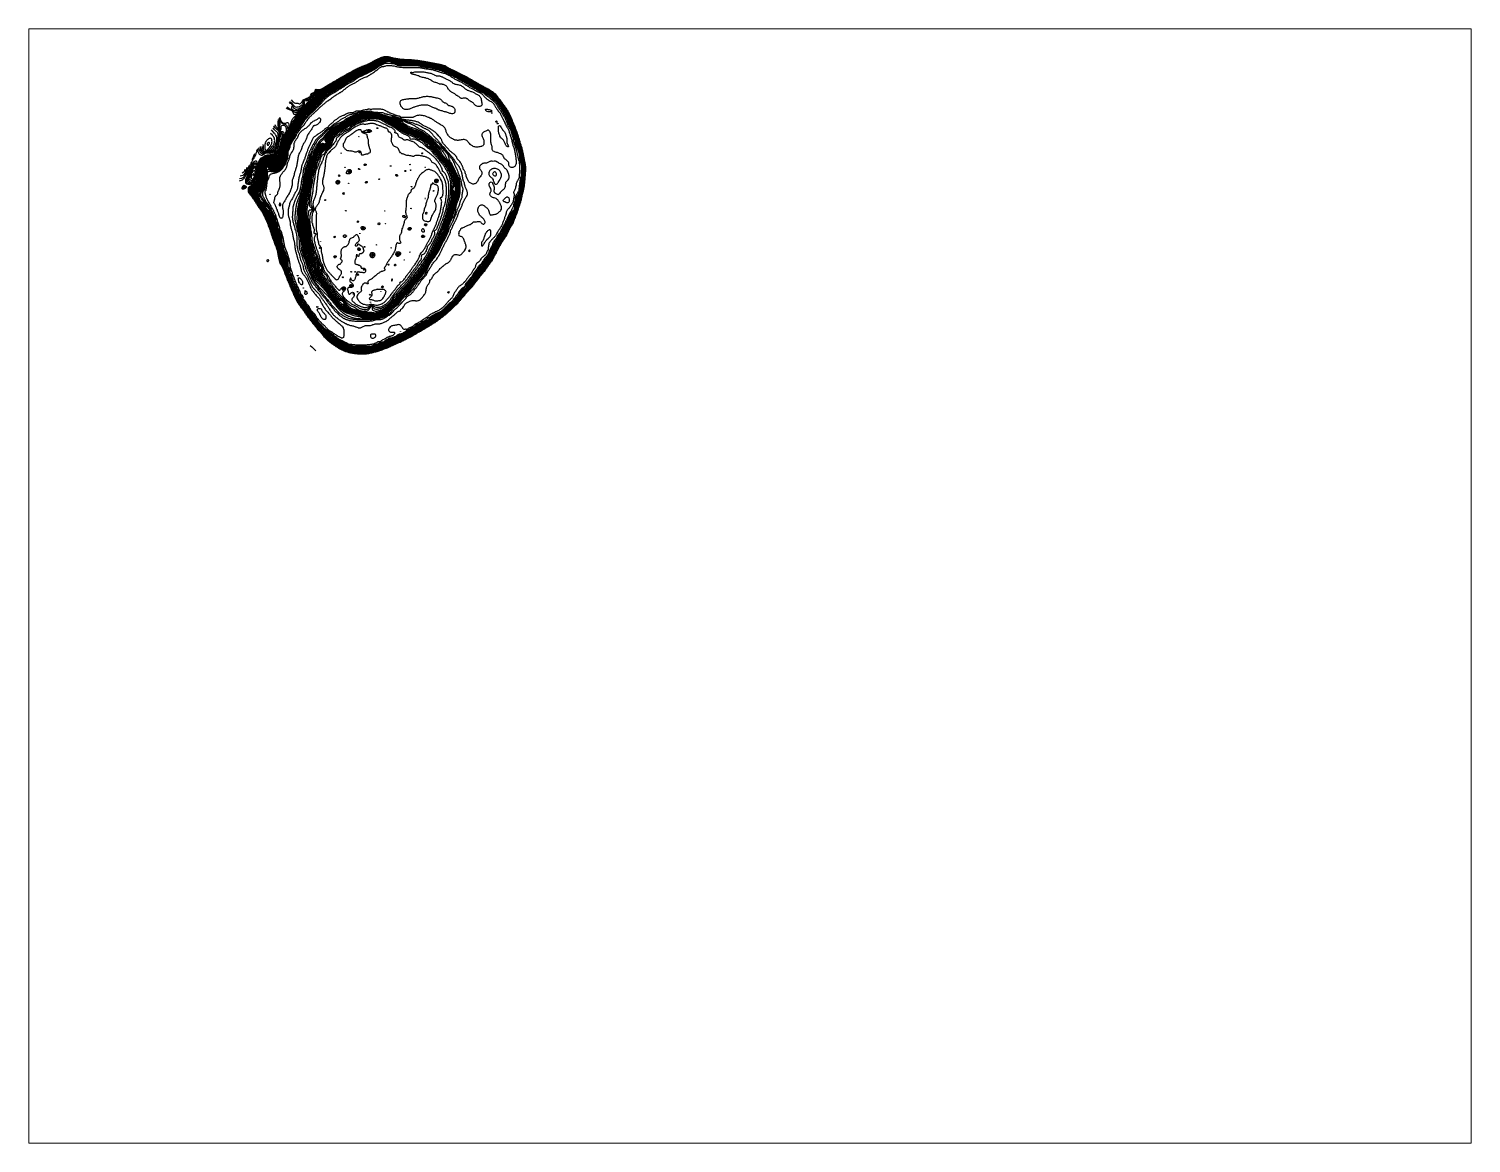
# Paper-space layout 'Layout1' of a CAD drawing. Header units: feet. Extents: x 1.1 to 9.9, y 0.85 to 7.65.
# The model-space entities are those that its viewports show. They can reach past a viewport. Long polylines and large blocks are cut down to what shows.
import ezdxf

# ---------------------------------------------------------------- set-up
doc = ezdxf.new("R2010")
doc.units = ezdxf.units.FT
doc.header["$MEASUREMENT"] = 0
doc.layers.get('0').update_dxf_attribs({"linetype": 'CONTINUOUS', "true_color": 0xffffff})
doc.layers.add('Contour', color=7, linetype='CONTINUOUS', true_color=0xffffff)

msp = doc.modelspace()

# ---------------------------------------------------------------- linework, layer by layer
at = {"layer": 'Contour', "color": 18, "linetype": 'Continuous', "true_color": 0x000000}
for points, elevation in [([(333892.5, 471641.316475), (333900.173314, 471632.669636), (333902.815798, 471630.303826), (333905.823977, 471628.306334), (333908.601457, 471627.138179), (333912.456932, 471626.576943), (333916.486107, 471626.611502), (333919.062238, 471626.449654), (333922.154716, 471626.453009), (333924.722746, 471625.943358), (333927.900077, 471624.532527), (333931.110067, 471623.498128), (333932.494044, 471623.30664), (333933.867691, 471623.289649), (333937.272706, 471624.690887), (333940.675714, 471627.479115), (333941.959996, 471629.28079), (333944.10141, 471633.098741), (333945.974721, 471637.005293), (333947.893565, 471640.279162), (333949.713469, 471642.182474), (333952.943925, 471644.27561), (333957.006842, 471646.007227), (333961.100524, 471647.305233), (333963.457626, 471648.027528), (333967.726293, 471649.472375), (333971.89514, 471651.176709), (333975.490574, 471652.882007), (333977.640262, 471654.223536), (333981.36531, 471657.253863), (333982.659358, 471658.65998), (333985.236286, 471662.451041), (333986.386727, 471665.055053), (333987.033972, 471667.425155), (333987.800719, 471669.236552), (333988.718563, 471671.132874), (333990.098704, 471672.3632), (333993.14016, 471673.860152), (333996.819896, 471675.464286), (334000.903346, 471677.600123), (334002.922102, 471679.041883), (334005.521765, 471682.4927), (334006.617807, 471684.952235), (334007.274607, 471687.587376), (334008.064459, 471690.629221), (334008.759729, 471691.363963), (334009.553023, 471691.990945), (334012.696324, 471692.61783), (334016.60644, 471692.326891), (334018.728272, 471692.232775), (334022.969029, 471691.904985), (334027.367712, 471691.885317), (334031.671396, 471692.507909), (334034.729605, 471693.228287), (334037.741421, 471694.415325), (334041.909639, 471696.503576), (334044.223262, 471697.785681), (334047.571904, 471699.806322), (334051.440903, 471702.180846), (334053.201905, 471703.277419), (334057.257485, 471705.935473), (334059.768572, 471707.533735), (334062.696514, 471709.440595), (334066.655531, 471711.967711), (334068.427458, 471713.062819), (334072.409305, 471715.589624), (334075.355166, 471717.358545), (334077.988041, 471718.90608), (334082.058133, 471721.191435), (334084.716815, 471722.619036), (334087.805243, 471724.321271), (334091.881597, 471726.544138), (334094.20929, 471727.833474), (334097.616468, 471729.817195), (334101.571672, 471732.095877), (334103.316931, 471733.129392), (334107.381313, 471735.626082), (334110.483871, 471737.495597), (334112.900628, 471738.99841), (334116.952011, 471741.477483), (334119.063342, 471742.691615), (334122.668117, 471744.791083), (334126.655808, 471746.979103), (334128.556707, 471748.004093), (334132.519926, 471750.158977), (334136.305342, 471752.138887), (334138.291964, 471753.199289), (334142.377922, 471755.408613), (334145.961961, 471757.372066), (334148.040581, 471758.602032), (334152.061473, 471761.054235), (334154.575976, 471762.613043), (334157.715011, 471764.603452), (334161.601512, 471766.940561), (334163.411164, 471767.989452), (334167.501154, 471770.254888), (334171.243235, 471772.179574), (334173.296149, 471773.217347), (334177.436429, 471775.328286), (334181.267828, 471777.25721), (334183.213161, 471778.309235), (334187.2798, 471780.581593), (334190.522399, 471782.431713), (334192.983253, 471783.894143), (334197.033103, 471786.289803), (334199.395964, 471787.665665), (334202.696054, 471789.563135), (334206.765099, 471791.750607), (334208.777843, 471792.757215), (334212.74358, 471794.698435), (334216.890651, 471796.531023), (334219.561758, 471797.622571), (334223.002684, 471798.999925), (334227.364715, 471800.621286), (334231.531499, 471802.148396), (334233.680782, 471802.982163), (334237.667931, 471804.53353), (334241.979618, 471806.203537), (334244.970546, 471807.387179), (334248.091285, 471808.61063), (334252.334472, 471810.236594), (334256.576528, 471811.976651), (334258.852704, 471812.949391), (334262.623295, 471814.639356), (334266.781174, 471816.676159), (334268.965619, 471817.784036), (334272.546983, 471819.618963), (334276.6654, 471821.8653), (334278.611612, 471822.958883), (334282.401873, 471825.163302), (334285.865765, 471827.217782), (334288.143349, 471828.521405), (334292.270612, 471830.810637), (334295.230553, 471832.315985), (334298.066815, 471833.668911), (334302.317032, 471835.608008), (334306.143124, 471837.263653), (334308.288215, 471838.209544), (334312.47639, 471840.099301), (334316.614663, 471841.967659), (334318.649824, 471842.891161), (334322.661635, 471844.708407), (334326.904634, 471846.479996), (334329.470545, 471847.384639), (334333.14614, 471848.516888), (334337.767794, 471849.58521), (334342.575808, 471850.272213), (334347.511956, 471850.620599), (334352.460635, 471850.506187), (334357.310543, 471850.012962), (334362.044143, 471849.140081), (334366.541665, 471847.977703), (334368.917274, 471847.328467), (334372.984836, 471846.128043), (334377.534074, 471844.8085), (334382.061358, 471843.673474), (334386.029202, 471842.793584), (334388.429781, 471842.324005), (334392.868613, 471841.600984), (334397.617507, 471840.904293), (334402.49776, 471840.211175), (334407.483066, 471839.520143), (334412.339504, 471838.842743), (334417.054087, 471838.192466), (334421.198052, 471837.694629), (334423.474226, 471837.439806), (334427.891122, 471837.032295), (334432.621489, 471836.737031), (334437.505763, 471836.539545), (334442.501769, 471836.374073), (334447.498876, 471836.266261), (334452.494797, 471836.175775), (334457.499123, 471836.018982), (334462.501088, 471835.7799), (334467.489903, 471835.446733), (334472.476053, 471834.972446), (334477.488289, 471834.426048), (334482.382607, 471833.834665), (334487.11343, 471833.234944), (334491.510637, 471832.681568), (334493.729625, 471832.413193), (334497.946185, 471831.944608), (334502.646708, 471831.399627), (334507.491522, 471830.771486), (334512.427816, 471830.041396), (334517.245592, 471829.238152), (334521.882017, 471828.400734), (334525.320816, 471827.773401), (334528.255279, 471827.240314), (334532.777917, 471826.456708), (334537.551822, 471825.646388), (334542.435166, 471824.804569), (334547.245109, 471823.958006), (334551.824099, 471823.149597), (334554.972721, 471822.612478), (334558.169611, 471822.072312), (334562.740552, 471821.304588), (334567.503278, 471820.458847), (334572.30863, 471819.540041), (334577.0028, 471818.592769), (334580.983595, 471817.775273), (334583.413989, 471817.262712), (334587.857765, 471816.377047), (334592.577142, 471815.438112), (334597.330842, 471814.48795), (334601.996351, 471813.535254), (334605.990314, 471812.646123), (334608.39674, 471812.071329), (334612.854272, 471811.087452), (334617.559485, 471809.985605), (334622.238243, 471808.856207), (334626.51943, 471807.634408), (334629.175479, 471806.603208), (334632.31468, 471805.050492), (334636.007472, 471802.746037), (334638.114705, 471801.346338), (334642.045448, 471798.667303), (334643.901027, 471797.4319), (334647.52442, 471795.404599), (334651.652113, 471793.148907), (334653.479101, 471792.222222), (334657.503043, 471790.308033), (334661.693473, 471788.254341), (334663.718576, 471787.322693), (334667.612945, 471785.619554), (334671.876201, 471783.619737), (334674.474204, 471782.413065), (334677.704887, 471780.925374), (334681.980965, 471778.790848), (334684.594909, 471777.522404), (334687.827684, 471775.974833), (334692.00592, 471773.871503), (334694.892716, 471772.426422), (334697.829246, 471770.982799), (334702.040209, 471768.81831), (334704.588188, 471767.563466), (334707.826545, 471766.040114), (334712.095319, 471764.021845), (334715.183238, 471762.580826), (334717.94101, 471761.299603), (334722.102343, 471759.264275), (334725.232159, 471757.673495), (334727.914127, 471756.272717), (334732.00898, 471754.002199), (334734.797124, 471752.365753), (334737.72404, 471750.633097), (334741.739844, 471748.172274), (334743.482905, 471747.110802), (334747.407278, 471744.76725), (334750.864812, 471742.717985), (334753.074175, 471741.43075), (334757.15801, 471739.038057), (334759.833049, 471737.504094), (334762.823191, 471735.817168), (334766.909299, 471733.533628), (334769.223502, 471732.253418), (334772.606599, 471730.346883), (334776.639706, 471728.030032), (334778.451695, 471726.988707), (334782.392347, 471724.650657), (334785.636446, 471722.726502), (334788.001049, 471721.354923), (334792.082851, 471718.978328), (334794.657617, 471717.510632), (334797.735638, 471715.790837), (334801.855476, 471713.476364), (334804.068061, 471712.262226), (334807.644957, 471710.338485), (334811.71125, 471708.156939), (334813.643584, 471707.136808), (334817.511044, 471705.128378), (334821.596967, 471702.980377), (334823.408386, 471702.042729), (334827.458155, 471699.954602), (334831.217504, 471697.953342), (334833.218096, 471696.867042), (334837.193306, 471694.692428), (334840.606751, 471692.669155), (334842.967297, 471691.252108), (334846.950571, 471688.733327), (334849.154219, 471687.28322), (334852.464209, 471685.100353), (334855.875029, 471682.784085), (334857.973744, 471681.367259), (334861.914451, 471678.603634), (334863.837468, 471677.205813), (334867.183099, 471674.710971), (334870.020613, 471672.322182), (334872.344964, 471670.167783), (334875.046521, 471667.314627), (334877.317265, 471664.58187), (334879.28788, 471662.091334), (334882.031556, 471658.357612), (334883.232404, 471656.766049), (334886.181827, 471652.915117), (334887.799227, 471650.769349), (334890.277436, 471647.509887), (334892.371125, 471644.657053), (334894.24861, 471642.097849), (334896.938025, 471638.314141), (334898.204457, 471636.567384), (334901.045992, 471632.826083), (334902.71451, 471630.599667), (334905.052329, 471627.531544), (334907.315506, 471624.550288), (334909.143326, 471622.089761), (334911.888023, 471618.263045), (334913.087958, 471616.586584), (334915.828358, 471612.659982), (334917.576757, 471610.03558), (334919.462842, 471607.239756), (334922.015984, 471603.339003), (334923.075569, 471601.658856), (334925.687064, 471597.650952), (334927.469295, 471594.811362), (334929.157325, 471592.164139), (334931.600921, 471588.141763), (334932.794649, 471586.054708), (334934.999567, 471582.29956), (334937.066687, 471578.360394), (334938.027243, 471576.473419), (334940.135786, 471572.34098), (334941.984099, 471568.304204), (334942.983798, 471566.191894), (334944.837169, 471562.336943), (334946.714278, 471558.175962), (334947.775658, 471555.767785), (334949.391174, 471552.106241), (334951.160675, 471547.815127), (334952.494767, 471544.408108), (334953.525005, 471541.831236), (334955.221475, 471537.516212), (334956.841447, 471533.309254), (334957.784838, 471530.962355), (334959.297327, 471527.20578), (334961.021552, 471522.916512), (334962.416357, 471519.49974), (334963.500425, 471516.834786), (334965.30353, 471512.532181), (334967.025356, 471508.379497), (334967.956748, 471506.156806), (334969.641759, 471502.267032), (334971.424839, 471498.018912), (334972.563465, 471495.138853), (334973.800615, 471491.846107), (334975.329349, 471487.401205), (334976.709572, 471483.054495), (334977.739454, 471479.743094), (334978.631186, 471476.822561), (334980.003785, 471472.366991), (334981.387417, 471467.976669), (334982.538664, 471464.422124), (334983.406949, 471461.764775), (334984.858398, 471457.370848), (334986.274613, 471452.972004), (334987.319117, 471449.545728), (334988.17609, 471446.709328), (334989.399677, 471442.296113), (334990.664479, 471437.789084), (334991.983215, 471433.36439), (334992.776807, 471430.742048), (334993.960593, 471427.051051), (334995.434983, 471422.632925), (334996.879636, 471418.328366), (334997.690139, 471415.757251), (334998.803379, 471411.93121), (335000.031859, 471407.24784), (335001.066396, 471402.616217), (335002.090917, 471398.065267), (335002.928042, 471394.349427), (335003.494968, 471391.698535), (335004.606975, 471387.074696), (335005.61948, 471382.419203), (335006.560448, 471377.796134), (335007.409965, 471373.3406), (335007.886205, 471370.626504), (335008.585934, 471366.929713), (335009.484509, 471362.261337), (335010.37521, 471357.528918), (335011.299502, 471352.781438), (335012.208539, 471348.26595), (335012.818059, 471345.284646), (335013.547344, 471341.863625), (335014.48924, 471337.19962), (335015.282657, 471332.408397), (335015.937559, 471327.482289), (335016.435312, 471322.497026), (335016.741707, 471317.496945), (335016.924933, 471312.495237), (335016.973315, 471307.501464), (335016.86361, 471302.504264), (335016.635953, 471297.503757), (335016.296106, 471292.504119), (335015.917163, 471287.500529), (335015.498213, 471282.500234), (335015.043217, 471277.498378), (335014.609131, 471272.513811), (335014.103707, 471267.500604), (335013.598479, 471262.624282), (335013.148472, 471257.914116), (335012.697574, 471253.519617), (335012.499057, 471251.368716), (335012.138273, 471247.066637), (335011.715223, 471242.363071), (335011.288478, 471237.500214), (335010.793244, 471232.504919), (335010.166727, 471227.531761), (335009.46815, 471222.712528), (335008.67911, 471218.02757), (335007.890885, 471213.936754), (335007.434012, 471211.543258), (335006.479525, 471207.157998), (335005.402815, 471202.606468), (335004.28847, 471198.006246), (335003.078035, 471193.601449), (335002.52222, 471191.421599), (335001.438805, 471187.093338), (335000.271499, 471182.399609), (334999.250362, 471177.711484), (334998.288395, 471173.116962), (334997.552829, 471169.722582), (334996.897072, 471166.775086), (334995.87556, 471162.304709), (334994.720459, 471157.717367), (334993.441853, 471153.163341), (334992.47044, 471149.885702), (334991.519312, 471146.874917), (334990.065202, 471142.485815), (334988.604741, 471138.087442), (334987.55451, 471134.955001), (334986.519703, 471131.910224), (334985.054366, 471127.533546), (334983.593311, 471123.154208), (334982.616412, 471120.244341), (334981.521515, 471116.967227), (334980.056005, 471112.577668), (334978.54054, 471108.162191), (334977.541622, 471105.169127), (334976.44004, 471101.92427), (334974.937721, 471097.51333), (334973.451001, 471093.154885), (334972.344779, 471090.126796), (334971.182576, 471087.080338), (334969.435651, 471082.792597), (334967.813999, 471079.017323), (334966.822876, 471076.686137), (334965.032915, 471072.464225), (334963.330986, 471068.229728), (334962.487835, 471065.794142), (334961.259032, 471061.922397), (334959.970781, 471057.370377), (334958.493685, 471052.954796), (334956.984881, 471048.922112), (334955.973361, 471046.848433), (334953.321253, 471043.005638), (334952.297486, 471041.365569), (334949.51811, 471037.590015), (334947.528724, 471034.798204), (334945.899403, 471032.214509), (334943.35892, 471028.150254), (334942.278591, 471026.294058), (334940.164271, 471022.405651), (334938.113447, 471018.347576), (334937.239298, 471016.471422), (334935.431169, 471012.378341), (334933.573542, 471008.140476), (334932.376075, 471005.447765), (334930.910761, 471002.194588), (334928.906115, 470997.97016), (334927.463163, 470995.06983), (334925.958477, 470992.17938), (334923.682961, 470988.131329), (334922.152745, 470985.642712), (334920.098658, 470982.510806), (334917.764124, 470979.145723), (334916.223737, 470976.973516), (334913.476346, 470973.100033), (334912.134761, 470971.206938), (334909.674405, 470967.655494), (334907.625175, 470964.690937), (334905.933554, 470962.135098), (334903.322583, 470958.181481), (334902.16139, 470956.417649), (334899.870133, 470952.645709), (334897.807069, 470949.23534), (334896.421809, 470946.836791), (334894.199325, 470942.812299), (334892.5263, 470939.813665), (334891.039358, 470937.074951), (334888.860809, 470932.984068), (334887.434192, 470930.342445), (334885.774888, 470927.183616), (334883.639936, 470923.056624), (334882.39731, 470920.628533), (334880.736537, 470917.271825), (334878.649845, 470913.063775), (334877.388639, 470910.507934), (334875.754738, 470907.230069), (334873.634919, 470903.093016), (334872.292311, 470900.52367), (334870.570544, 470897.274381), (334868.34166, 470893.197866), (334867.185428, 470891.125076), (334865.193483, 470887.501889), (334863.025431, 470883.565481), (334861.993899, 470881.622046), (334859.816252, 470877.537343), (334857.725976, 470873.725912), (334856.629326, 470871.873424), (334854.175073, 470867.954895), (334852.374285, 470865.282021), (334850.266412, 470862.418967), (334847.787181, 470859.129063), (334846.213599, 470857.065759), (334843.239341, 470853.189532), (334842.054025, 470851.593477), (334839.316467, 470847.793132), (334837.470909, 470845.222311), (334835.462979, 470842.318676), (334832.94355, 470838.657031), (334831.717994, 470836.804061), (334829.177563, 470832.81413), (334827.658828, 470830.317141), (334825.718865, 470827.265183), (334823.233603, 470823.426384), (334821.623222, 470821.203705), (334818.831434, 470817.828196), (334817.284482, 470815.94575), (334814.454323, 470812.736506), (334812.3473, 470810.375065), (334809.936021, 470807.520642), (334807.63424, 470804.769269), (334805.567932, 470802.2168), (334802.971059, 470798.892976), (334801.404899, 470796.916886), (334798.524825, 470793.16388), (334796.938987, 470791.132342), (334794.196812, 470787.762191), (334792.463884, 470785.582744), (334790.005056, 470782.521634), (334787.600867, 470779.532307), (334785.799581, 470777.23018), (334783.017979, 470773.711826), (334781.589536, 470771.825045), (334778.745191, 470767.994086), (334777.267194, 470765.987558), (334774.873902, 470762.605611), (334772.600553, 470759.446436), (334770.887525, 470757.178371), (334767.98251, 470753.427958), (334766.663456, 470751.870622), (334763.42008, 470748.170768), (334761.910805, 470746.421262), (334758.697261, 470742.91723), (334757.216719, 470741.209179), (334754.340929, 470737.825259), (334752.297026, 470735.534315), (334749.839009, 470732.738778), (334747.376968, 470730.061358), (334744.870688, 470727.468442), (334742.539404, 470725.034954), (334740.074993, 470722.442181), (334737.602982, 470719.777675), (334735.387291, 470717.261331), (334732.80292, 470714.23532), (334730.972266, 470712.087792), (334727.980661, 470708.494353), (334726.623933, 470706.900549), (334723.365215, 470703.160001), (334721.939733, 470701.530519), (334718.766184, 470697.990589), (334717.116609, 470696.120734), (334714.173632, 470692.783513), (334712.308023, 470690.64194), (334709.753568, 470687.632798), (334707.533634, 470685.005488), (334705.306432, 470682.325617), (334702.753603, 470679.2189), (334701.003488, 470677.124294), (334698.00225, 470673.515925), (334696.6101, 470671.874327), (334693.384445, 470668.163304), (334691.877839, 470666.522406), (334688.65169, 470663.096371), (334686.926047, 470661.309256), (334683.58381, 470658.017977), (334681.980836, 470656.424261), (334678.547635, 470653.055721), (334676.927993, 470651.460141), (334673.514827, 470648.048562), (334671.979189, 470646.464217), (334668.637708, 470642.98913), (334667.012931, 470641.330478), (334663.843547, 470638.023587), (334661.949416, 470636.155493), (334658.690681, 470633.053509), (334656.925519, 470631.417463), (334653.227125, 470628.178332), (334651.722852, 470626.883009), (334647.987283, 470623.718283), (334646.107687, 470622.121764), (334642.789123, 470619.321652), (334640.423631, 470617.296589), (334637.557704, 470614.849025), (334634.878333, 470612.570833), (334632.254325, 470610.383177), (334629.116226, 470607.834185), (334627.03195, 470606.15554), (334623.25059, 470603.188243), (334621.604997, 470601.902971), (334617.870979, 470598.965925), (334615.712353, 470597.293384), (334612.526664, 470594.831348), (334609.599777, 470592.580171), (334607.225877, 470590.73063), (334603.636154, 470587.904932), (334601.876994, 470586.542521), (334598.044178, 470583.498334), (334596.290871, 470582.131064), (334592.718279, 470579.454337), (334590.041138, 470577.477959), (334587.21649, 470575.529669), (334583.538111, 470573.124915), (334581.629441, 470571.94273), (334577.625302, 470569.626899), (334574.148171, 470567.662644), (334571.950797, 470566.408252), (334567.928307, 470564.001744), (334565.294522, 470562.350956), (334562.378846, 470560.481574), (334558.630606, 470558.028923), (334556.702781, 470556.788036), (334552.757759, 470554.314046), (334549.831263, 470552.479204), (334547.158131, 470550.831981), (334543.139254, 470548.368108), (334541.151902, 470547.159822), (334537.488959, 470544.957661), (334533.908004, 470542.83854), (334531.838495, 470541.616494), (334527.814645, 470539.259933), (334524.884466, 470537.539663), (334522.12021, 470535.907908), (334518.070217, 470533.588567), (334515.787719, 470532.303799), (334512.281924, 470530.336315), (334508.275526, 470528.157618), (334506.214386, 470526.996451), (334502.516447, 470524.85586), (334498.919299, 470522.766489), (334496.858065, 470521.521457), (334492.823386, 470519.084377), (334490.11314, 470517.474421), (334487.192169, 470515.726793), (334483.181066, 470513.350159), (334481.114236, 470512.114153), (334477.508755, 470509.985148), (334473.930106, 470507.911549), (334471.746981, 470506.677961), (334467.691735, 470504.468961), (334464.276784, 470502.663555), (334461.879809, 470501.425098), (334457.727409, 470499.256093), (334454.467599, 470497.560139), (334452.004246, 470496.259032), (334447.84764, 470494.017512), (334445.0073, 470492.507508), (334442.137435, 470490.951765), (334438.003407, 470488.733034), (334435.427939, 470487.40229), (334432.154423, 470485.728186), (334428.000992, 470483.676309), (334425.339623, 470482.418854), (334422.116097, 470480.926621), (334417.852219, 470479.005923), (334414.628627, 470477.57745), (334411.936008, 470476.373423), (334407.708963, 470474.501799), (334403.916834, 470472.852984), (334401.648389, 470471.881124), (334397.442142, 470470.086766), (334393.225666, 470468.291072), (334390.662038, 470467.201096), (334387.170667, 470465.701184), (334382.894488, 470463.83038), (334379.830294, 470462.491533), (334377.020375, 470461.245161), (334372.761236, 470459.298559), (334369.163151, 470457.652342), (334366.817245, 470456.553967), (334362.601099, 470454.559559), (334358.854348, 470452.92219), (334356.586745, 470451.975623), (334352.331672, 470450.274928), (334348.031047, 470448.658893), (334344.771562, 470447.450835), (334341.876459, 470446.368113), (334337.529161, 470444.709163), (334333.325963, 470443.10705), (334330.86443, 470442.154677), (334327.142707, 470440.701386), (334322.803383, 470439.072786), (334319.177647, 470437.740386), (334316.632525, 470436.851964), (334312.29132, 470435.424174), (334307.805507, 470434.02559), (334303.641881, 470432.778116), (334301.483983, 470432.135321), (334297.132494, 470430.906183), (334292.554478, 470429.654102), (334288.05733, 470428.450994), (334284.530783, 470427.572283), (334281.728007, 470426.898117), (334277.177264, 470425.859708), (334272.478021, 470424.87558), (334267.764457, 470423.912532), (334263.210854, 470423.039831), (334260.217393, 470422.547888), (334256.860569, 470422.050114), (334252.251499, 470421.491558), (334247.441732, 470421.06667), (334242.492065, 470420.736093), (334237.497509, 470420.517134), (334232.499422, 470420.417226), (334227.501012, 470420.413615), (334222.505849, 470420.533178), (334217.513597, 470420.805698), (334212.637529, 470421.185202), (334207.895839, 470421.652216), (334203.457276, 470422.182778), (334201.179135, 470422.463971), (334197.050292, 470422.984324), (334192.363922, 470423.638154), (334187.506344, 470424.360833), (334182.578573, 470425.171441), (334177.793319, 470426.064853), (334173.264365, 470426.996387), (334170.321672, 470427.688564), (334166.945419, 470428.568621), (334162.516225, 470429.814563), (334158.053591, 470431.216573), (334154.519938, 470432.43166), (334151.867336, 470433.382995), (334147.615983, 470435.050523), (334143.354146, 470436.872216), (334141.130818, 470437.852367), (334137.384712, 470439.612476), (334133.244473, 470441.686501), (334130.962615, 470442.873049), (334127.421497, 470444.808944), (334123.437599, 470447.046438), (334121.658719, 470448.062064), (334117.640835, 470450.451201), (334114.367333, 470452.44332), (334112.156796, 470453.901956), (334108.174595, 470456.629753), (334106.268428, 470457.896738), (334102.562701, 470460.442373), (334099.780827, 470462.277257), (334097.155151, 470463.9883), (334093.242473, 470466.542625), (334091.074508, 470468.030506), (334087.72203, 470470.512375), (334085.110219, 470472.517979), (334082.413585, 470474.723017), (334079.318992, 470477.291932), (334077.231989, 470479.096075), (334073.816554, 470482.131274), (334072.017439, 470483.732076), (334068.564984, 470486.901871), (334066.825219, 470488.438215), (334063.135756, 470491.634225), (334061.552339, 470493.074207), (334058.085407, 470496.134829), (334056.130412, 470498.090396), (334053.175771, 470501.303085), (334051.537897, 470503.195572), (334048.674866, 470506.931166), (334047.084014, 470508.945191), (334044.517756, 470512.220469), (334042.380066, 470514.849528), (334040.101321, 470517.533334), (334037.670749, 470520.373492), (334035.601314, 470522.770161), (334032.835236, 470526.003598), (334031.152353, 470527.934273), (334028.015489, 470531.532364), (334026.614784, 470533.120013), (334023.275047, 470536.845007), (334021.909744, 470538.379721), (334018.689407, 470542.091129), (334017.08035, 470543.992708), (334014.280421, 470547.394065), (334012.318236, 470549.847071), (334010.145633, 470552.594002), (334007.704981, 470555.656406), (334005.929593, 470557.864583), (334002.948983, 470561.476445), (334001.578402, 470563.088685), (333998.285829, 470566.8638), (333996.931145, 470568.463595), (333993.801563, 470572.117894), (333992.211609, 470574.049411), (333989.594708, 470577.393316), (333987.545879, 470580.060541), (333985.568328, 470582.721621), (333982.96486, 470586.352177), (333981.672113, 470588.235093), (333978.913387, 470592.276851), (333977.28219, 470594.75984), (333975.333788, 470597.601971), (333972.74927, 470601.274966), (333971.476015, 470603.02067), (333968.439604, 470606.967162), (333967.166314, 470608.75215), (333964.421253, 470612.579409), (333962.453001, 470615.524591), (333960.872758, 470617.795562), (333958.085297, 470621.656001), (333956.791537, 470623.382294), (333953.75033, 470626.976227), (333952.137696, 470628.870513), (333949.287864, 470632.391254), (333947.54158, 470634.738846), (333945.253663, 470637.921321), (333942.915928, 470641.56019), (333941.594093, 470643.415945), (333938.891337, 470647.240273), (333937.374767, 470649.621952), (333935.035923, 470652.91289), (333932.710753, 470656.546862), (333931.5894, 470658.207732), (333928.882294, 470662.088246), (333927.355207, 470664.401658), (333925.109226, 470667.596667), (333922.902832, 470670.904036), (333921.505318, 470673.164545), (333919.166761, 470677.222115), (333917.595408, 470680.129039), (333916.133121, 470682.962371), (333914.032461, 470687.118559), (333912.552489, 470690.193838), (333911.210357, 470693.0322), (333909.24283, 470697.32714), (333907.730165, 470700.838587), (333906.719627, 470703.277804), (333905.037923, 470707.529893), (333903.33652, 470711.875998), (333902.269305, 470714.534551), (333900.937411, 470717.8039), (333899.074477, 470722.087451), (333897.611263, 470725.394997), (333896.386958, 470728.077975), (333894.423625, 470732.296274), (333892.761984, 470735.915722), (333891.706583, 470738.236441), (333889.838004, 470742.434453), (333887.987631, 470746.580424), (333887.177639, 470748.622052), (333885.533026, 470752.789573), (333883.646113, 470757.224117), (333882.240841, 470760.975636), (333881.365071, 470763.212581), (333879.300092, 470767.676298), (333877.745474, 470771.62023), (333876.826046, 470773.727478), (333875.027329, 470777.745647), (333873.293563, 470781.978099), (333872.103139, 470784.813876), (333870.747557, 470787.959481), (333868.939462, 470792.354982), (333867.573172, 470795.877752), (333866.601872, 470798.250394), (333864.953896, 470802.470574), (333863.278491, 470806.812656), (333862.310364, 470809.313238), (333860.935145, 470812.906834), (333859.34806, 470817.28035), (333857.916865, 470821.372761), (333857.133296, 470823.461881), (333855.619273, 470827.577113), (333853.78952, 470831.895597), (333852.288433, 470835.066266), (333850.877755, 470837.840367), (333848.516586, 470841.905624), (333847.199612, 470844.076946), (333845.137472, 470847.497891), (333843.043547, 470851.160422), (333841.884324, 470853.423493), (333839.908258, 470857.640214), (333838.268449, 470861.7939), (333837.496995, 470864.254433), (333836.448317, 470868.07647), (333835.355635, 470872.690758), (333834.328458, 470877.267084), (333833.222804, 470881.765329), (333832.391354, 470885.255551), (333831.727472, 470888.315388), (333830.683413, 470892.902473), (333829.851332, 470897.578194), (333829.110387, 470902.408338), (333828.40943, 470907.225567), (333827.747507, 470911.738307), (333827.132214, 470914.62148), (333826.299965, 470917.932898), (333824.969593, 470922.341719), (333823.381156, 470926.730336), (333822.360175, 470929.469693), (333820.982898, 470932.934126), (333819.235232, 470937.237158), (333817.68497, 470941.114957), (333816.799088, 470943.346576), (333815.080224, 470947.632074), (333813.457746, 470951.896803), (333812.477015, 470954.637357), (333811.287611, 470958.05638), (333809.840596, 470962.485382), (333808.386495, 470966.837584), (333807.277373, 470969.991057), (333806.185619, 470973.004466), (333804.506409, 470977.377488), (333802.935152, 470981.532238), (333802.192559, 470983.575204), (333800.69391, 470987.812172), (333799.199789, 470992.241964), (333797.777981, 470996.456977), (333797.066911, 470998.629951), (333795.676415, 471002.860945), (333794.277512, 471007.37422), (333792.97908, 471011.638999), (333792.162655, 471014.122354), (333791.002625, 471017.771913), (333789.44776, 471022.236232), (333787.930507, 471026.37645), (333787.161238, 471028.5186), (333785.59252, 471032.726484), (333783.953128, 471037.097632), (333782.551403, 471040.807632), (333781.617294, 471043.2342), (333779.847017, 471047.536826), (333778.158948, 471051.711349), (333777.182737, 471054.050094), (333775.612798, 471057.77213), (333773.848518, 471062.032588), (333772.475302, 471065.176601), (333771.212037, 471068.006862), (333769.323194, 471072.206471), (333767.687273, 471075.714506), (333766.537358, 471078.163788), (333764.551708, 471082.324563), (333762.692853, 471086.064238), (333761.611563, 471088.168101), (333759.506617, 471092.294579), (333757.824123, 471095.593745), (333756.525076, 471098.172282), (333754.441162, 471102.200586), (333752.409513, 471105.839865), (333751.077126, 471107.812132), (333748.156022, 471111.669185), (333746.81306, 471113.366674), (333743.508141, 471117.028412), (333742.190819, 471118.599733), (333739.372684, 471122.259196), (333737.546004, 471124.739754), (333735.545753, 471127.844367), (333733.155227, 471131.740594), (333732.024609, 471133.556195), (333729.79215, 471137.313884), (333727.758316, 471140.72121), (333726.345534, 471143.081549), (333723.851008, 471147.110075), (333722.205096, 471149.648878), (333720.328143, 471152.503492), (333717.876627, 471156.081124), (333716.459473, 471158.184963), (333713.776011, 471162.097973), (333712.192731, 471164.375618), (333710.055803, 471167.498258), (333707.732143, 471170.873849), (333706.237584, 471173.019645), (333703.464172, 471176.943188), (333702.06953, 471178.87247), (333699.4862, 471182.29031), (333697.19818, 471185.084391), (333695.194396, 471187.422259), (333692.639238, 471190.253877), (333690.460027, 471193.076889), (333688.741534, 471196.173635), (333687.867634, 471198.528263), (333687.228029, 471202.564341), (333687.229119, 471206.856069), (333687.310492, 471209.736996), (333687.424631, 471212.954888), (333687.57903, 471217.082684), (333687.929745, 471220.448613), (333688.341905, 471222.043771), (333689.003186, 471223.323401), (333691.813364, 471226.397716), (333693.613231, 471227.681328), (333697.58144, 471229.916324), (333701.577836, 471232.056681), (333703.615341, 471233.096652), (333707.318642, 471235.211244), (333710.805578, 471237.426721), (333712.718344, 471238.985647), (333716.326093, 471242.229948), (333717.709237, 471243.656245), (333720.591366, 471247.235415), (333722.614957, 471249.815971), (333724.524174, 471252.706079), (333726.628337, 471256.168106), (333727.862157, 471258.499934), (333729.662651, 471262.574489), (333731.375041, 471266.877328), (333732.4471, 471269.878016), (333733.570647, 471273.108454), (333735.092412, 471277.495324), (333736.4223, 471281.871415), (333737.113162, 471284.913409), (333737.630574, 471288.160875), (333737.891278, 471292.498135), (333737.515632, 471296.816934), (333736.876832, 471299.97516), (333736.037633, 471302.864958), (333734.477873, 471307.180503), (333733.457874, 471310.413029), (333733.033766, 471312.689384), (333732.822744, 471315.220601), (333732.858655, 471318.23689), (333733.219366, 471322.765972), (333733.804795, 471327.535401), (333734.471528, 471332.399473), (333735.275398, 471337.1611), (333736.335736, 471341.951476), (333737.221795, 471345.519386), (333738.053508, 471348.204805), (333739.722976, 471352.242501), (333741.736656, 471356.175048), (333743.671991, 471358.696291), (333746.909619, 471361.693279), (333748.472338, 471362.953101), (333752.444869, 471365.4145), (333755.694777, 471367.287505), (333757.934995, 471368.682608), (333762.032525, 471371.219812), (333764.58732, 471372.817135), (333767.844897, 471374.731764), (333771.617944, 471376.486882), (333773.727363, 471377.1203), (333777.95264, 471377.917382), (333782.623831, 471378.303703), (333787.495218, 471378.569816), (333792.458272, 471378.952225), (333797.314701, 471379.556588), (333801.994428, 471380.674489), (333806.295995, 471382.235999), (333808.534605, 471383.471755), (333811.82518, 471385.855248), (333814.066966, 471387.950742), (333816.96513, 471391.246856), (333818.557336, 471393.139293), (333821.480117, 471396.926656), (333822.998725, 471398.794653), (333825.659963, 471402.072327), (333827.664733, 471404.503577), (333830.067046, 471407.584962), (333831.981924, 471410.306756), (333833.766438, 471413.17276), (333835.797436, 471417.180666), (333837.295321, 471420.429096), (333838.445469, 471423.117988), (333840.076627, 471427.407332), (333841.548498, 471431.69051), (333842.122686, 471433.865118), (333843.059884, 471437.985194), (333844.025549, 471442.608879), (333844.961703, 471447.297676), (333846.086361, 471451.981626), (333847.247281, 471456.277959), (333847.758068, 471458.527774), (333848.685358, 471462.994693), (333849.146418, 471467.55646), (333848.822779, 471471.993877), (333847.879946, 471476.286685), (333846.978836, 471478.883163), (333844.915011, 471482.521792), (333842.629935, 471485.967086), (333841.247212, 471487.813175), (333838.428006, 471491.801484), (333837.348788, 471493.77428), (333835.115443, 471497.943133), (333833.56793, 471502.051139), (333832.585293, 471505.252705), (333831.653649, 471508.287217), (333830.778992, 471512.698021), (333829.831793, 471517.605071), (333829.270263, 471522.571397), (333829.32171, 471527.471976), (333829.482059, 471532.468468), (333830.451252, 471547.5)], -21.5), ([(333887.0233, 471632.5), (333894.456394, 471627.238162), (333896.823311, 471624.837081), (333899.428945, 471621.720546), (333901.825271, 471618.010665), (333903.609046, 471615.745871), (333905.77338, 471613.048339), (333908.31309, 471610.728486), (333911.899563, 471608.82342), (333913.601428, 471608.184838), (333917.520495, 471607.693218), (333921.55385, 471607.887126), (333923.576498, 471608.272119), (333927.768782, 471609.279182), (333932.154002, 471610.753402), (333936.28408, 471612.499644), (333938.139489, 471613.444851), (333941.967938, 471615.836148), (333944.470771, 471617.948617), (333946.629393, 471620.695414), (333948.180065, 471623.678175), (333949.684706, 471628.009176), (333950.615126, 471632.394558), (333951.690929, 471636.365007), (333953.652633, 471639.952911), (333954.931334, 471641.355411), (333958.126894, 471642.896958), (333962.718697, 471644.206751), (333967.403259, 471645.028194), (333971.909023, 471646.112426), (333976.190978, 471647.621979), (333978.318105, 471648.66014), (333981.913723, 471651.207875), (333983.865272, 471653.054623), (333986.561371, 471656.493694), (333987.88266, 471658.752007), (333989.851675, 471663.012612), (333991.225521, 471667.05298), (333992.619601, 471670.012041), (333993.546303, 471670.974995), (333994.388494, 471671.664766), (333997.682479, 471672.269256), (334001.39637, 471673.146983), (334003.165865, 471674.01024), (334006.476343, 471676.551035), (334008.287561, 471678.680614), (334010.507457, 471682.466074), (334011.650729, 471686.076626), (334012.041619, 471687.473079), (334012.436387, 471688.395939), (334012.854916, 471690.718475), (334013.79562, 471691.097852), (334015.319212, 471691.298083), (334018.215221, 471691.420623), (334022.796559, 471690.981715), (334027.39776, 471690.885224), (334031.990571, 471691.404042), (334036.402953, 471692.518358), (334038.61396, 471693.264076), (334042.505521, 471695.129228), (334046.337244, 471697.230833), (334048.145552, 471698.35477), (334052.106381, 471700.842903), (334054.754259, 471702.524989), (334057.813744, 471704.547123), (334061.652359, 471707.006104), (334063.361411, 471708.167514), (334067.22891, 471710.699892), (334069.971247, 471712.428182), (334072.919047, 471714.283326), (334076.893142, 471716.609262), (334079.019776, 471717.814925), (334082.623784, 471719.783431), (334086.683171, 471721.924459), (334088.615667, 471722.953309), (334092.498119, 471725.08776), (334096.309234, 471727.2356), (334098.154822, 471728.351031), (334102.151951, 471730.774158), (334104.866584, 471732.420968), (334107.875575, 471734.297219), (334111.80594, 471736.630704), (334113.981066, 471737.955269), (334117.554708, 471740.105052), (334121.05024, 471742.129646), (334123.196754, 471743.394734), (334127.240504, 471745.678067), (334130.402748, 471747.40402), (334133.013327, 471748.825014), (334137.13128, 471751.025029), (334139.968837, 471752.534268), (334142.865867, 471754.107153), (334146.918826, 471756.358206), (334149.432023, 471757.834042), (334152.55462, 471759.763738), (334156.188161, 471762.083809), (334158.198184, 471763.367272), (334162.210954, 471765.84424), (334164.915078, 471767.423303), (334167.935363, 471769.090349), (334172.037013, 471771.222963), (334174.779294, 471772.624801), (334177.828503, 471774.198919), (334181.931462, 471776.327137), (334184.494621, 471777.711946), (334187.693817, 471779.518251), (334191.730797, 471781.816446), (334193.66737, 471782.942394), (334197.495101, 471785.18569), (334201.025346, 471787.21182), (334203.155958, 471788.435982), (334207.248317, 471790.685912), (334210.315169, 471792.256395), (334213.125309, 471793.638164), (334217.313889, 471795.535503), (334221.173295, 471797.137716), (334223.417518, 471798.030395), (334227.674338, 471799.651991), (334231.966771, 471801.245441), (334235.240984, 471802.516997), (334238.058849, 471803.62664), (334242.344855, 471805.280904), (334246.460238, 471806.914322), (334248.509668, 471807.729252), (334252.610283, 471809.283289), (334256.935124, 471811.060249), (334260.241479, 471812.499235), (334263.01054, 471813.728496), (334267.199587, 471815.795747), (334270.402583, 471817.439199), (334272.932963, 471818.76769), (334277.047198, 471821.04519), (334279.754109, 471822.594608), (334282.712554, 471824.350327), (334286.762754, 471826.757705), (334288.646992, 471827.839202), (334292.597769, 471830.041667), (334296.467469, 471832.015873), (334298.431999, 471832.967046), (334302.586273, 471834.903077), (334306.749692, 471836.7485), (334309.100872, 471837.823587), (334312.69231, 471839.491836), (334316.870559, 471841.447328), (334319.397911, 471842.626428), (334322.853142, 471844.21748), (334327.141954, 471846.043922), (334330.279414, 471847.181666), (334333.294836, 471848.096889), (334337.833241, 471849.162034), (334342.608448, 471849.8587), (334347.513568, 471850.184823), (334352.448308, 471850.09058), (334357.26299, 471849.622836), (334361.947591, 471848.75652), (334366.063829, 471847.692376), (334368.436491, 471847.033825), (334372.784712, 471845.689639), (334377.329316, 471844.323553), (334381.689566, 471843.184503), (334384.267701, 471842.575157), (334388.041807, 471841.817608), (334392.695694, 471841.033813), (334397.537396, 471840.301206), (334402.47205, 471839.574387), (334407.296352, 471838.871459), (334411.948344, 471838.207843), (334415.683297, 471837.681704), (334418.342242, 471837.35761), (334422.829623, 471836.85678), (334427.598885, 471836.411189), (334432.503117, 471836.092371), (334437.504896, 471835.873615), (334442.5019, 471835.708806), (334447.499452, 471835.60792), (334452.496754, 471835.531912), (334457.499247, 471835.398863), (334462.499577, 471835.183141), (334467.486914, 471834.869904), (334472.465099, 471834.405719), (334477.333804, 471833.860527), (334482.049909, 471833.281796), (334486.214402, 471832.744413), (334488.479133, 471832.450081), (334492.883839, 471831.95288), (334497.61799, 471831.435811), (334502.495247, 471830.870959), (334507.483759, 471830.218963), (334512.358297, 471829.500193), (334517.108768, 471828.718273), (334521.57057, 471827.931566), (334523.928807, 471827.529212), (334527.981299, 471826.807417), (334532.647748, 471825.986857), (334537.471079, 471825.135948), (334542.321285, 471824.249867), (334546.996254, 471823.397383), (334550.866916, 471822.708842), (334553.380335, 471822.283819), (334557.84387, 471821.563589), (334562.588636, 471820.778441), (334567.388319, 471819.944766), (334572.183767, 471819.047645), (334576.733406, 471818.139577), (334579.55869, 471817.585284), (334583.082021, 471816.863945), (334587.706484, 471815.942913), (334592.457463, 471815.004625), (334597.236452, 471814.056089), (334601.779648, 471813.138287), (334604.783916, 471812.475512), (334608.099106, 471811.704918), (334612.719231, 471810.70496), (334617.488412, 471809.620747), (334622.205604, 471808.505873), (334626.436642, 471807.349523), (334628.780583, 471806.440948), (334632.194638, 471804.763111), (334635.702017, 471802.589523), (334637.985323, 471801.033876), (334641.785169, 471798.398407), (334643.515293, 471797.233956), (334647.39884, 471795.034568), (334651.16984, 471792.962961), (334653.289226, 471791.888733), (334657.373478, 471789.917152), (334661.204416, 471788.015099), (334663.336209, 471787.008366), (334667.435028, 471785.190797), (334671.644135, 471783.186364), (334673.666135, 471782.238493), (334677.478464, 471780.492314), (334681.741611, 471778.342235), (334683.857512, 471777.317946), (334687.614531, 471775.514886), (334691.776811, 471773.365777), (334694.037233, 471772.210688), (334697.570975, 471770.454536), (334701.731028, 471768.283211), (334703.633356, 471767.342767), (334707.577267, 471765.516662), (334711.835258, 471763.498002), (334714.268172, 471762.378853), (334717.710114, 471760.820711), (334721.909778, 471758.785776), (334724.558409, 471757.476621), (334727.717327, 471755.867389), (334731.839782, 471753.590029), (334734.246674, 471752.196622), (334737.564862, 471750.222411), (334741.241041, 471747.955371), (334743.223972, 471746.739495), (334747.238102, 471744.299856), (334750.177939, 471742.522642), (334752.848383, 471740.939744), (334756.920296, 471738.521751), (334759.047979, 471737.290778), (334762.606102, 471735.276442), (334766.634366, 471733.01891), (334768.427767, 471732.022267), (334772.391711, 471729.788361), (334775.962013, 471727.730719), (334778.101673, 471726.49851), (334782.166423, 471724.093059), (334784.834006, 471722.515541), (334787.761632, 471720.841804), (334791.85216, 471718.474891), (334793.938084, 471717.293564), (334797.517727, 471715.308244), (334801.564022, 471713.015039), (334803.379971, 471712.022299), (334807.442246, 471709.813273), (334811.057799, 471707.852071), (334813.214326, 471706.724667), (334817.311535, 471704.593965), (334820.806341, 471702.770116), (334823.11583, 471701.606096), (334827.269918, 471699.501384), (334830.517319, 471697.824952), (334832.992017, 471696.541499), (334837.048632, 471694.34667), (334840.195779, 471692.510948), (334842.829413, 471690.940747), (334846.82082, 471688.385408), (334848.705514, 471687.149161), (334852.334134, 471684.756096), (334855.453723, 471682.63613), (334857.810549, 471681.053599), (334861.784373, 471678.256535), (334863.418867, 471677.066423), (334867.066333, 471674.391288), (334869.680227, 471672.182506), (334872.212268, 471669.853513), (334874.747952, 471667.200269), (334877.203376, 471664.229078), (334878.979569, 471662.001676), (334881.765577, 471658.225615), (334883.098932, 471656.447365), (334885.884342, 471652.783096), (334887.677917, 471650.390094), (334889.941447, 471647.382477), (334892.24483, 471644.223583), (334893.886532, 471641.980146), (334896.622938, 471638.140297), (334898.05009, 471636.153825), (334900.669237, 471632.663119), (334902.582589, 471630.092183), (334904.64192, 471627.380682), (334907.169782, 471624.072982), (334908.753513, 471621.957684), (334911.576564, 471618.081421), (334912.923185, 471616.19224), (334915.477072, 471612.50543), (334917.460964, 471609.506102), (334919.066607, 471607.107219), (334921.664175, 471603.149868), (334922.888786, 471601.197741), (334925.305347, 471597.493555), (334927.349838, 471594.25175), (334928.782808, 471592.024045), (334931.2912, 471587.990355), (334932.639455, 471585.676788), (334934.702228, 471582.199605), (334936.81982, 471578.216727), (334937.900511, 471576.073938), (334939.829304, 471572.233359), (334941.703596, 471568.134341), (334942.857777, 471565.653068), (334944.493742, 471562.218641), (334946.408592, 471558.006753), (334947.608328, 471555.241419), (334949.025125, 471551.96465), (334950.789671, 471547.63857), (334952.312181, 471543.601105), (334953.114886, 471541.579829), (334954.773677, 471537.344452), (334956.405236, 471533.084653), (334957.567939, 471530.208976), (334958.854493, 471527.026391), (334960.587209, 471522.744349), (334962.229291, 471518.777312), (334963.112869, 471516.625633), (334964.919675, 471512.387847), (334966.697349, 471508.192141), (334967.795249, 471505.608352), (334969.299737, 471502.143906), (334971.118182, 471497.862762), (334972.417208, 471494.601483), (334973.487042, 471491.712865), (334975.011072, 471487.284367), (334976.396809, 471482.880884), (334977.564616, 471478.965758), (334978.274199, 471476.602301), (334979.601421, 471472.206269), (334980.963067, 471467.782794), (334982.321338, 471463.550406), (334983.038469, 471461.375669), (334984.43379, 471457.189542), (334985.878976, 471452.774747), (334987.107791, 471448.778305), (334987.801606, 471446.512485), (334989.001778, 471442.166061), (334990.240691, 471437.659274), (334991.570468, 471433.159118), (334992.581181, 471429.846775), (334993.532764, 471426.850882), (334995.009025, 471422.474789), (334996.503446, 471418.107216), (334997.524908, 471414.987522), (334998.473333, 471411.798143), (334999.743766, 471407.146092), (335000.792678, 471402.517493), (335001.825194, 471397.933958), (335002.775348, 471393.621304), (335003.215016, 471391.471554), (335004.306255, 471386.978811), (335005.324033, 471382.322735), (335006.259464, 471377.696829), (335007.133895, 471373.135765), (335007.724291, 471369.709407), (335008.249747, 471366.759716), (335009.130008, 471362.182855), (335010.029207, 471357.462304), (335010.96222, 471352.71336), (335011.921465, 471348.113035), (335012.671781, 471344.558332), (335013.269132, 471341.721295), (335014.226984, 471337.128732), (335015.034576, 471332.371025), (335015.694142, 471327.47862), (335016.212326, 471322.496323), (335016.523959, 471317.496756), (335016.703902, 471312.495433), (335016.745614, 471307.501865), (335016.625581, 471302.504828), (335016.378177, 471297.504675), (335016.01315, 471292.505772), (335015.608139, 471287.501219), (335015.154613, 471282.498916), (335014.665042, 471277.497314), (335014.201081, 471272.516859), (335013.683128, 471267.585802), (335013.188232, 471262.802536), (335012.778994, 471258.305876), (335012.516721, 471255.60153), (335012.206764, 471251.944088), (335011.840089, 471247.302983), (335011.414996, 471242.475783), (335010.964016, 471237.502656), (335010.44449, 471232.504322), (335009.82135, 471227.556254), (335009.133302, 471222.766753), (335008.364276, 471218.142132), (335007.727343, 471214.671597), (335007.161804, 471211.736701), (335006.188988, 471207.265893), (335005.104435, 471202.679868), (335003.966641, 471198.08095), (335002.882513, 471194.158173), (335002.192929, 471191.590218), (335001.028322, 471187.162971), (334999.817789, 471182.492778), (334998.759494, 471177.854588), (334997.819299, 471173.448664), (334997.3045, 471171.140333), (334996.407933, 471167.042978), (334995.37181, 471162.482063), (334994.213353, 471157.899483), (334992.959361, 471153.428761), (334992.245627, 471151.016071), (334991.015656, 471147.143733), (334989.550242, 471142.701275), (334988.11311, 471138.395613), (334987.321154, 471136.029381), (334986.025566, 471132.16299), (334984.550295, 471127.710205), (334983.139882, 471123.418035), (334982.375417, 471121.130784), (334981.080437, 471117.198091), (334979.588848, 471112.756171), (334978.088407, 471108.438802), (334977.321975, 471106.139451), (334975.949292, 471102.155458), (334974.418857, 471097.697514), (334972.962823, 471093.444056), (334972.127879, 471091.160588), (334970.669234, 471087.323757), (334968.913859, 471083.005165), (334967.553655, 471079.819832), (334966.316569, 471076.935935), (334964.489144, 471072.675157), (334962.931966, 471068.807138), (334962.138058, 471066.506025), (334960.747662, 471062.053327), (334959.521177, 471057.456149), (334958.109676, 471053.036058), (334956.660487, 471049.070945), (334955.797565, 471047.274515), (334953.094015, 471043.435727), (334951.828254, 471041.519359), (334949.01694, 471037.797111), (334947.350368, 471035.529562), (334945.37293, 471032.43559), (334943.040487, 471028.693017), (334941.865123, 471026.671838), (334939.637864, 471022.597342), (334937.884307, 471019.156202), (334936.75186, 471016.747218), (334934.901722, 471012.56559), (334933.068975, 471008.386035), (334932.138207, 471006.285214), (334930.404562, 471002.409362), (334928.403804, 470998.20235), (334927.244327, 470995.849532), (334925.451709, 470992.394052), (334923.164597, 470988.343227), (334921.919069, 470986.3352), (334919.536308, 470982.722775), (334917.518686, 470979.822646), (334915.636665, 470977.198802), (334913.029033, 470973.536648), (334911.776477, 470971.771516), (334909.084197, 470967.88433), (334907.390893, 470965.41544), (334905.374807, 470962.357584), (334903.019091, 470958.757617), (334901.727097, 470956.769505), (334899.348716, 470952.832675), (334897.555359, 470949.855762), (334895.900103, 470947.026751), (334893.663615, 470943.020018), (334892.296109, 470940.600604), (334890.478605, 470937.288019), (334888.306726, 470933.220669), (334887.172643, 470931.130641), (334885.212611, 470927.413046), (334883.095726, 470923.343323), (334882.157214, 470921.52346), (334880.17816, 470917.513733), (334878.103733, 470913.354107), (334877.148131, 470911.399245), (334875.185392, 470907.451831), (334873.077187, 470903.353339), (334872.033486, 470901.343337), (334869.991473, 470897.500729), (334867.925489, 470893.712638), (334866.839895, 470891.744953), (334864.637112, 470887.712594), (334862.776488, 470884.308301), (334861.491255, 470881.884607), (334859.262181, 470877.754692), (334857.523476, 470874.612485), (334856.092059, 470872.166387), (334853.600175, 470868.176675), (334852.129012, 470865.955169), (334849.720541, 470862.626341), (334847.583317, 470859.775211), (334845.691136, 470857.28645), (334842.978277, 470853.743433), (334841.557076, 470851.831594), (334838.768384, 470847.990136), (334837.253875, 470845.889165), (334834.910505, 470842.526704), (334832.709576, 470839.340923), (334831.198495, 470837.042482), (334828.64405, 470833.026915), (334827.445874, 470831.017958), (334825.229118, 470827.452312), (334822.774589, 470823.651025), (334821.399587, 470821.76025), (334818.28873, 470818.105494), (334817.016942, 470816.551398), (334813.842247, 470812.97585), (334812.097413, 470811.0404), (334809.327228, 470807.762529), (334807.403151, 470805.436293), (334804.971804, 470802.441116), (334802.734741, 470799.591791), (334800.817586, 470797.173029), (334797.910209, 470793.446655), (334796.68511, 470791.877747), (334793.487156, 470788.023501), (334792.183609, 470786.376304), (334789.347194, 470782.798034), (334787.338324, 470780.289663), (334785.160928, 470777.477507), (334782.761743, 470774.412432), (334780.988385, 470772.068231), (334778.182923, 470768.274799), (334776.985619, 470766.648866), (334774.313368, 470762.82762), (334772.361801, 470760.11032), (334770.328536, 470757.402491), (334767.74798, 470754.071139), (334766.09646, 470752.125409), (334762.944858, 470748.542785), (334761.558681, 470746.939923), (334758.24888, 470743.345629), (334756.814842, 470741.686167), (334753.742586, 470738.038969), (334752.061268, 470736.171152), (334749.275122, 470732.964126), (334747.143028, 470730.624221), (334744.281853, 470727.688696), (334742.331227, 470725.644206), (334739.481912, 470722.669367), (334737.368231, 470720.409494), (334734.78477, 470717.498454), (334732.576231, 470714.9203), (334730.372564, 470712.322624), (334727.75569, 470709.188375), (334726.04486, 470707.169418), (334722.97225, 470703.628057), (334721.478524, 470701.921539), (334718.164341, 470698.235273), (334716.855289, 470696.752883), (334713.565841, 470693.032514), (334712.074278, 470691.323266), (334709.154986, 470687.870512), (334707.289859, 470685.657473), (334704.721925, 470682.565487), (334702.530118, 470679.902684), (334700.414734, 470677.359267), (334697.755871, 470674.17443), (334696.00995, 470672.121511), (334692.956511, 470668.605252), (334691.436393, 470666.952625), (334688.051278, 470663.347827), (334686.668605, 470661.913596), (334683.129428, 470658.42954), (334681.560447, 470656.862346), (334678.098141, 470653.468188), (334676.528819, 470651.923611), (334673.086282, 470648.493484), (334671.50516, 470646.867819), (334668.154721, 470643.399427), (334666.617204, 470641.843084), (334663.20416, 470638.278953), (334661.711043, 470636.805088), (334658.110796, 470633.371068), (334656.589964, 470631.946804), (334652.966707, 470628.760944), (334651.083156, 470627.130369), (334647.749819, 470624.306877), (334645.437003, 470622.353192), (334642.546175, 470619.918123), (334639.742623, 470617.531869), (334637.310416, 470615.477196), (334634.187299, 470612.824094), (334632.020296, 470611.02533), (334628.381977, 470608.07723), (334626.780177, 470606.772626), (334622.986772, 470603.773949), (334620.933234, 470602.16063), (334617.628849, 470599.569994), (334614.992314, 470597.532979), (334612.27824, 470595.451675), (334608.832476, 470592.839608), (334606.96764, 470591.389321), (334603.155732, 470588.411863), (334601.348287, 470587.01871), (334597.749728, 470584.170352), (334595.460444, 470582.397892), (334592.445696, 470580.143329), (334589.207871, 470577.771424), (334586.944777, 470576.230426), (334582.979094, 470573.649695), (334580.898423, 470572.367054), (334577.362224, 470570.323625), (334573.34819, 470568.052153), (334571.437414, 470566.95775), (334567.655134, 470564.672345), (334564.397761, 470562.622244), (334562.097516, 470561.140364), (334558.068071, 470558.491138), (334556.136749, 470557.254348), (334552.509434, 470554.981503), (334548.927806, 470552.770019), (334546.862394, 470551.522669), (334542.808212, 470549.051835), (334540.132454, 470547.444404), (334537.209202, 470545.696776), (334533.18929, 470543.310139), (334531.186505, 470542.128839), (334527.537536, 470539.972533), (334523.949654, 470537.840138), (334521.836441, 470536.588282), (334517.798704, 470534.250476), (334514.883081, 470532.58646), (334512.053177, 470530.991588), (334507.994463, 470528.758344), (334505.353981, 470527.284519), (334502.267136, 470525.518118), (334498.242517, 470523.201864), (334496.293809, 470522.049809), (334492.542101, 470519.793972), (334489.112303, 470517.755276), (334486.907931, 470516.432498), (334482.874273, 470514.007138), (334480.200071, 470512.407899), (334477.244719, 470510.663531), (334473.188129, 470508.307852), (334471.272665, 470507.239591), (334467.437723, 470505.165422), (334463.359548, 470503.038082), (334461.443055, 470502.070399), (334457.441485, 470499.987045), (334453.413458, 470497.915696), (334451.528411, 470496.921944), (334447.523259, 470494.734832), (334443.907147, 470492.794876), (334441.814633, 470491.63711), (334437.703505, 470489.40519), (334434.436529, 470487.720937), (334431.865304, 470486.419305), (334427.693745, 470484.374382), (334424.118935, 470482.715352), (334421.774446, 470481.643972), (334417.537673, 470479.731061), (334413.435438, 470477.918673), (334411.487489, 470477.04192), (334407.419433, 470475.226861), (334403.192067, 470473.376129), (334400.823294, 470472.355813), (334397.178663, 470470.797948), (334392.910911, 470468.980937), (334389.487679, 470467.545677), (334386.846873, 470466.435851), (334382.557881, 470464.568952), (334378.474524, 470462.81269), (334376.513897, 470461.93428), (334372.439376, 470460.044552), (334368.301593, 470458.136008), (334366.157816, 470457.119683), (334362.303328, 470455.296142), (334358.118306, 470453.460731), (334355.659434, 470452.441893), (334352.065957, 470451.007937), (334347.739928, 470449.38625), (334343.521765, 470447.834318), (334341.469461, 470447.064581), (334337.280579, 470445.457599), (334333.006125, 470443.809126), (334329.741065, 470442.532108), (334326.850825, 470441.412147), (334322.518399, 470439.780797), (334318.262409, 470438.212267), (334315.759627, 470437.34102), (334312.010165, 470436.106824), (334307.512584, 470434.698738), (334303.097353, 470433.385457), (334299.861801, 470432.445669), (334296.805004, 470431.598076), (334292.293059, 470430.378276), (334287.707159, 470429.169024), (334283.281334, 470428.072613), (334280.493311, 470427.397843), (334276.904944, 470426.576826), (334272.282974, 470425.609998), (334267.524307, 470424.644954), (334262.769489, 470423.738016), (334258.233418, 470422.996564), (334255.327861, 470422.581209), (334251.881567, 470422.185522), (334247.270836, 470421.801801), (334242.451812, 470421.51391), (334237.497953, 470421.312379), (334232.499414, 470421.21232), (334227.501133, 470421.20694), (334222.506693, 470421.33231), (334217.62665, 470421.557934), (334212.891697, 470421.917254), (334208.457078, 470422.344446), (334206.139898, 470422.588498), (334202.024186, 470423.093043), (334197.353685, 470423.691221), (334192.510264, 470424.37861), (334187.554304, 470425.144204), (334182.716701, 470425.93854), (334178.089721, 470426.817397), (334174.567115, 470427.550424), (334171.761874, 470428.209792), (334167.333016, 470429.347748), (334162.801249, 470430.59893), (334158.410679, 470431.935812), (334155.985057, 470432.746905), (334152.234838, 470434.047865), (334147.895683, 470435.72568), (334144.108994, 470437.329358), (334141.784202, 470438.32848), (334137.626784, 470440.309158), (334133.768958, 470442.249265), (334131.788486, 470443.284916), (334127.70081, 470445.52384), (334124.438079, 470447.350251), (334121.993506, 470448.746213), (334117.946348, 470451.150118), (334115.391644, 470452.715187), (334112.484211, 470454.62533), (334108.825385, 470457.178208), (334106.9171, 470458.463603), (334102.922523, 470461.278312), (334100.999719, 470462.566984), (334097.488396, 470464.810271), (334093.667623, 470467.287069), (334091.951612, 470468.452654), (334088.036732, 470471.340649), (334086.061332, 470472.837547), (334082.733428, 470475.527026), (334080.237958, 470477.59383), (334077.562734, 470479.869167), (334074.628424, 470482.451299), (334072.321432, 470484.525425), (334069.381041, 470487.216878), (334067.136894, 470489.23479), (334063.889735, 470492.094721), (334062.009811, 470493.807671), (334058.405753, 470497.03476), (334057.038472, 470498.430127), (334053.665808, 470502.103811), (334052.215215, 470503.764965), (334049.518288, 470507.251219), (334047.415585, 470509.913113), (334045.333714, 470512.540453), (334042.703334, 470515.738561), (334040.911032, 470517.848402), (334037.971047, 470521.23508), (334036.358932, 470523.051067), (334033.126544, 470526.710092), (334031.763342, 470528.205286), (334028.382159, 470531.86781), (334026.921371, 470533.468175), (334023.64503, 470537.042848), (334022.078294, 470538.791098), (334019.111872, 470542.324688), (334017.279863, 470544.599031), (334014.890493, 470547.669563), (334012.574835, 470550.757269), (334010.929561, 470552.865735), (334007.950336, 470556.571495), (334006.670128, 470558.122983), (334003.360717, 470561.871919), (334001.932146, 470563.50898), (333998.716153, 470567.145181), (333997.090922, 470569.051876), (333994.356062, 470572.371392), (333992.419272, 470574.798567), (333990.233344, 470577.641956), (333987.7659, 470580.858048), (333986.177792, 470582.946716), (333983.306094, 470586.868866), (333982.096038, 470588.637208), (333979.402872, 470592.552639), (333977.422524, 470595.59605), (333975.876922, 470597.781006), (333973.03957, 470601.656102), (333971.810422, 470603.333491), (333968.794561, 470607.173355), (333967.354352, 470609.178614), (333964.811962, 470612.763222), (333962.545046, 470616.244381), (333961.313778, 470617.963325), (333958.369028, 470621.83503), (333956.957829, 470623.672885), (333953.984733, 470627.064227), (333952.227293, 470629.075043), (333949.484016, 470632.476905), (333947.618772, 470634.977485), (333945.460946, 470637.965047), (333943.099036, 470641.629493), (333941.702933, 470643.611245), (333939.095429, 470647.33069), (333937.478001, 470649.926207), (333935.353932, 470653.049541), (333933.039367, 470656.831427), (333931.713771, 470658.948846), (333929.483834, 470662.329667), (333927.588009, 470665.242524), (333925.811739, 470667.869965), (333923.217882, 470671.78866), (333922.156513, 470673.497778), (333919.860443, 470677.501503), (333917.881666, 470681.183851), (333916.802634, 470683.281787), (333914.703763, 470687.389022), (333912.825621, 470691.229663), (333911.833918, 470693.353579), (333909.855451, 470697.625615), (333908.06353, 470701.737572), (333907.146636, 470704.006975), (333905.658951, 470707.796385), (333903.920227, 470712.274882), (333902.511711, 470715.982666), (333901.595921, 470718.209767), (333899.782892, 470722.39184), (333897.936376, 470726.531053), (333897.053779, 470728.442092), (333895.123245, 470732.578064), (333893.142741, 470736.764068), (333892.141447, 470739.001718), (333890.49101, 470742.719194), (333888.490427, 470747.042019), (333887.341753, 470749.891271), (333886.06711, 470753.001128), (333884.047726, 470757.432168), (333882.502022, 470761.430978), (333881.629469, 470763.539766), (333879.597894, 470767.829289), (333878.012088, 470771.827105), (333876.951739, 470774.307659), (333875.41091, 470777.879112), (333873.648156, 470782.201233), (333872.276044, 470785.615612), (333871.228494, 470788.188806), (333869.420192, 470792.654071), (333867.904837, 470796.741545), (333866.964827, 470799.142969), (333865.587984, 470802.747929), (333863.886567, 470807.238125), (333862.614424, 470810.678783), (333861.653543, 470813.290394), (333860.114547, 470817.623381), (333858.632992, 470822.042907), (333857.41351, 470825.41199), (333856.415502, 470828.032709), (333854.60016, 470832.255067), (333852.692332, 470836.21983), (333851.664596, 470838.193341), (333849.298317, 470842.257085), (333847.516072, 470845.207338), (333845.929661, 470847.817685), (333843.528821, 470851.924301), (333842.489103, 470854.018734), (333840.671251, 470857.916095), (333838.981717, 470862.192012), (333837.863009, 470865.838565), (333837.180079, 470868.397102), (333836.10356, 470872.871495), (333835.11076, 470877.414098), (333833.99997, 470881.94802), (333832.879637, 470886.405906), (333832.477889, 470888.588001), (333831.472214, 470893.030649), (333830.666442, 470897.634662), (333829.969621, 470902.480788), (333829.211099, 470907.420594), (333828.517733, 470912.162082), (333827.6048, 470916.60305), (333826.897615, 470919.224038), (333825.80886, 470922.771777), (333824.174945, 470927.14536), (333822.743506, 470930.714513), (333821.721729, 470933.260689), (333819.989321, 470937.506231), (333818.291374, 470941.754687), (333817.275585, 470944.358054), (333815.870363, 470947.940389), (333814.239809, 470952.288334), (333812.841016, 470956.274229), (333812.072956, 470958.487343), (333810.67968, 470962.768692), (333809.21301, 470967.182162), (333807.719987, 470971.431048), (333806.962802, 470973.563829), (333805.366188, 470977.736797), (333803.734073, 470982.053035), (333802.592631, 470985.204542), (333801.532753, 470988.166888), (333800.05464, 470992.529893), (333798.577682, 470996.899456), (333797.504343, 471000.121689), (333796.535828, 471003.228963), (333795.168881, 471007.715266), (333793.834033, 471012.205396), (333792.553863, 471016.463465), (333791.810712, 471018.732661), (333790.400854, 471022.718272), (333788.773764, 471027.064924), (333787.585917, 471030.166057), (333786.465223, 471033.103445), (333784.826088, 471037.421098), (333783.202878, 471041.693479), (333782.199162, 471044.240746), (333780.716875, 471047.857884), (333778.990299, 471052.114541), (333777.585405, 471055.483463), (333776.476757, 471058.13536), (333774.724809, 471062.376505), (333772.922726, 471066.539875), (333772.054132, 471068.504002), (333770.242423, 471072.553325), (333768.293652, 471076.756923), (333767.241347, 471079.003056), (333765.494527, 471082.66775), (333763.432448, 471086.81801), (333762.186878, 471089.249912), (333760.450193, 471092.665094), (333758.308082, 471096.78159), (333757.303227, 471098.725817), (333755.322601, 471102.486176), (333753.006897, 471106.522563), (333751.65793, 471108.505416), (333749.001065, 471112.042764), (333747.187831, 471114.302947), (333744.432449, 471117.45463), (333742.510094, 471119.755381), (333740.308378, 471122.609033), (333737.961339, 471125.851295), (333736.449261, 471128.209226), (333734.013015, 471132.183488), (333732.335908, 471134.943196), (333730.693464, 471137.671151), (333728.195902, 471141.755733), (333727.137585, 471143.558735), (333724.661592, 471147.489918), (333722.519404, 471150.898512), (333721.211709, 471152.898521), (333718.463572, 471156.953616), (333717.267626, 471158.845079), (333714.810497, 471162.539874), (333712.617571, 471165.963692), (333711.298777, 471168.011997), (333708.667287, 471172.069229), (333707.283511, 471174.29819), (333705.131842, 471177.675712), (333702.836059, 471181.411754), (333701.621114, 471183.176892), (333698.954422, 471186.999296), (333697.027406, 471189.637809), (333694.824368, 471192.637938), (333693.294856, 471195.358455), (333692.035188, 471198.516344), (333691.053459, 471202.854618), (333690.763368, 471207.548801), (333690.959239, 471212.381889), (333691.749004, 471217.092109), (333692.873733, 471221.178508), (333693.983167, 471223.177222), (333696.492721, 471226.228196), (333698.453761, 471227.991365), (333702.327027, 471230.294544), (333705.996097, 471232.433775), (333708.00578, 471233.616137), (333711.932688, 471236.211559), (333714.165952, 471238.027833), (333716.993093, 471240.647074), (333719.268431, 471243.015838), (333722.045579, 471246.375567), (333723.396064, 471248.111643), (333726.139906, 471252.11102), (333727.35039, 471254.236994), (333729.262337, 471257.963057), (333731.076379, 471262.114306), (333732.352859, 471265.476104), (333733.346562, 471268.218239), (333734.826153, 471272.599138), (333736.305364, 471277.00116), (333737.300988, 471280.386572), (333737.971439, 471283.291382), (333738.691167, 471287.868903), (333738.917784, 471292.474797), (333738.536218, 471297.062399), (333737.609478, 471301.485803), (333736.98612, 471304.147477), (333735.854972, 471308.149148), (333734.732454, 471312.903005), (333734.208438, 471317.578427), (333734.015055, 471322.508155), (333734.328822, 471327.460525), (333735.070209, 471332.243628), (333736.030211, 471336.823827), (333737.301761, 471341.06764), (333738.074374, 471343.434062), (333739.877666, 471347.50255), (333741.998009, 471351.433953), (333743.732726, 471353.799921), (333746.483702, 471356.79922), (333748.215588, 471358.388401), (333751.997742, 471361.220533), (333754.156336, 471362.814206), (333757.189369, 471365.004966), (333760.071773, 471367.142171), (333762.997489, 471369.121853), (333767.014779, 471371.401017), (333769.168703, 471372.373066), (333773.148477, 471373.703686), (333777.719728, 471374.63638), (333782.54491, 471375.188684), (333787.510285, 471375.679949), (333792.405838, 471375.954537), (333797.1179, 471376.426245), (333801.531472, 471377.384389), (333804.226207, 471378.166778), (333807.323778, 471379.760542), (333811.069555, 471382.422654), (333812.643858, 471383.811997), (333815.824099, 471387.182735), (333817.800363, 471389.35925), (333820.364461, 471392.391538), (333822.591634, 471395.067108), (333824.871016, 471397.677359), (333827.311774, 471400.500169), (333829.148516, 471402.730619), (333831.949142, 471406.19012), (333833.414204, 471408.360105), (333835.789447, 471412.355869), (333837.177036, 471414.983393), (333838.499285, 471417.963047), (333840.253801, 471422.234706), (333841.879573, 471426.507551), (333842.532323, 471428.624067), (333843.888437, 471433.018328), (333845.084321, 471437.565442), (333846.095916, 471442.154594), (333847.206105, 471446.599791), (333847.927008, 471449.123784), (333849.091858, 471452.691436), (333850.756925, 471457.082727), (333852.02404, 471460.583021), (333852.763146, 471463.434039), (333853.541909, 471467.807418), (333853.300632, 471472.066123), (333852.280583, 471475.976426), (333851.046728, 471478.69404), (333848.5304, 471481.852295), (333847.068975, 471483.663719), (333844.070911, 471486.976268), (333842.014151, 471489.166983), (333839.665521, 471492.285962), (333838.177493, 471494.692381), (333836.355822, 471498.470308), (333835.024617, 471502.810078), (333834.082165, 471507.581402), (333833.551011, 471512.428153), (333833.183068, 471517.21511), (333832.823319, 471521.716755), (333832.803172, 471524.545186), (333832.899605, 471527.216742), (333833.141647, 471529.302469), (333833.940864, 471533.042018), (333835.071988, 471537.584308), (333836.206493, 471541.94805), (333836.650463, 471545.866533), (333834.368968, 471552.5)], -21), ([(333882.5, 471632.004771), (333892.342567, 471625.634439), (333895.810823, 471622.426589), (333896.84951, 471620.702503), (333898.773305, 471616.682393), (333900.06398, 471612.411119), (333901.290365, 471608.169838), (333903.059611, 471604.252026), (333904.307133, 471602.296719), (333907.629158, 471599.715677), (333910.596652, 471598.433115), (333913.227132, 471597.824665), (333917.376922, 471597.511523), (333921.482573, 471597.880073), (333923.501335, 471598.28988), (333927.545951, 471599.487354), (333931.843337, 471601.338566), (333934.666099, 471602.801852), (333937.506348, 471604.486609), (333941.270108, 471607.134834), (333943.023024, 471608.500749), (333946.77868, 471611.660633), (333948.396844, 471613.186558), (333951.799558, 471616.566725), (333953.31436, 471618.297032), (333955.944739, 471622.148437), (333956.519755, 471623.890772), (333956.80337, 471626.950964), (333956.374812, 471629.193973), (333954.998404, 471632.351705), (333954.347308, 471634.937019), (333954.38872, 471636.453957), (333955.236834, 471637.398836), (333957.916284, 471638.10514), (333961.792913, 471638.451505), (333965.538479, 471638.082808), (333967.650019, 471638.205322), (333969.962425, 471638.614785), (333972.664982, 471639.414033), (333976.655039, 471641.758255), (333978.534559, 471643.117835), (333981.984212, 471645.842002), (333984.187625, 471647.891281), (333987.029321, 471650.789288), (333988.97429, 471653.047279), (333991.609027, 471656.78002), (333992.770183, 471658.548511), (333995.256441, 471662.400752), (333997.723852, 471665.650511), (333999.28387, 471667.139522), (334002.756472, 471669.77809), (334006.380135, 471672.153864), (334008.29221, 471673.692737), (334011.095425, 471676.774867), (334012.527266, 471678.71415), (334014.77685, 471682.316097), (334016.951075, 471685.065323), (334019.453713, 471686.813545), (334022.9826, 471688.217825), (334027.446312, 471689.404445), (334032.166658, 471690.299351), (334036.811578, 471691.493758), (334040.38767, 471692.763093), (334042.970537, 471693.911441), (334047.084012, 471696.160463), (334049.802909, 471697.775219), (334052.581306, 471699.552209), (334056.265623, 471702.006917), (334058.263382, 471703.312681), (334062.1886, 471705.917518), (334064.839195, 471707.694427), (334067.660914, 471709.524988), (334071.421091, 471711.917268), (334073.390345, 471713.095873), (334077.435184, 471715.438911), (334080.918964, 471717.330643), (334083.146375, 471718.509266), (334087.286146, 471720.715717), (334090.537402, 471722.426409), (334092.996334, 471723.787579), (334097.058809, 471726.135741), (334099.733183, 471727.741917), (334102.62413, 471729.504086), (334106.374635, 471731.874108), (334108.346959, 471733.089765), (334112.254659, 471735.404432), (334115.582313, 471737.398119), (334118.026414, 471738.809001), (334122.091374, 471741.156632), (334124.587202, 471742.608642), (334127.732756, 471744.398741), (334131.810517, 471746.653902), (334133.923307, 471747.797073), (334137.630213, 471749.800402), (334141.662646, 471751.946686), (334143.55327, 471752.971025), (334147.409997, 471755.139665), (334151.115973, 471757.318949), (334153.053424, 471758.53067), (334157.081155, 471761.160148), (334159.339483, 471762.619818), (334162.661288, 471764.705238), (334166.454105, 471766.935183), (334168.400094, 471768.00359), (334172.474831, 471770.128759), (334176.463688, 471772.167278), (334178.30914, 471773.129838), (334182.358426, 471775.286297), (334185.895054, 471777.238444), (334188.111051, 471778.505628), (334192.159409, 471780.809661), (334195.065834, 471782.485096), (334197.892713, 471784.114346), (334201.935579, 471786.410441), (334204.26607, 471787.742961), (334207.667074, 471789.61266), (334211.749309, 471791.754287), (334213.669144, 471792.693564), (334217.684539, 471794.539422), (334221.956601, 471796.334994), (334224.79049, 471797.458095), (334228.026836, 471798.715396), (334232.31392, 471800.3157), (334236.588477, 471801.982901), (334238.85497, 471802.826318), (334242.801324, 471804.306972), (334247.233537, 471806.008691), (334250.913132, 471807.399432), (334253.201853, 471808.317322), (334257.35692, 471810.067126), (334261.588827, 471811.98534), (334263.564713, 471812.915494), (334267.554933, 471814.901755), (334271.618929, 471817.010267), (334273.55401, 471818.045512), (334277.401407, 471820.195226), (334280.915132, 471822.249894), (334283.054243, 471823.549424), (334287.087925, 471825.970227), (334289.645337, 471827.469249), (334292.871407, 471829.281132), (334296.940048, 471831.385719), (334299.397502, 471832.600402), (334302.834135, 471834.21805), (334307.040177, 471836.126179), (334310.087797, 471837.55306), (334312.925219, 471838.898207), (334317.102515, 471840.917166), (334320.160008, 471842.378703), (334323.056367, 471843.734273), (334327.352735, 471845.599262), (334331.098264, 471846.983532), (334333.482525, 471847.692414), (334337.914884, 471848.745759), (334342.64839, 471849.449235), (334347.515258, 471849.749067), (334352.424191, 471849.696428), (334357.210609, 471849.250531), (334361.835986, 471848.398687), (334365.343496, 471847.507333), (334368.204977, 471846.681651), (334372.595333, 471845.275951), (334377.088279, 471843.874934), (334380.727237, 471842.885069), (334383.360339, 471842.23147), (334387.835501, 471841.296563), (334392.603037, 471840.465711), (334397.516366, 471839.685727), (334402.378138, 471838.961864), (334407.094821, 471838.276428), (334411.498118, 471837.651995), (334413.711139, 471837.355938), (334417.960442, 471836.798332), (334422.659358, 471836.257167), (334427.52003, 471835.793508), (334432.503688, 471835.433565), (334437.504009, 471835.207687), (334442.502001, 471835.043533), (334447.499955, 471834.949574), (334452.498282, 471834.888062), (334457.499379, 471834.778716), (334462.498303, 471834.58634), (334467.484216, 471834.293028), (334472.339442, 471833.864655), (334477.079991, 471833.348536), (334481.484667, 471832.810777), (334483.63198, 471832.547184), (334487.930291, 471832.027134), (334492.636691, 471831.490605), (334497.502026, 471830.952791), (334502.494903, 471830.353423), (334507.441748, 471829.689087), (334512.250446, 471828.987705), (334516.882003, 471828.24139), (334520.318092, 471827.673856), (334523.247693, 471827.180962), (334527.777298, 471826.380691), (334532.546686, 471825.525956), (334537.348075, 471824.63056), (334542.104897, 471823.715236), (334546.508289, 471822.882318), (334548.68976, 471822.489392), (334552.940526, 471821.791945), (334557.642564, 471821.050505), (334562.480171, 471820.263904), (334567.30887, 471819.441623), (334572.011938, 471818.577302), (334576.109697, 471817.77725), (334578.45609, 471817.331081), (334582.863862, 471816.453309), (334587.604468, 471815.507269), (334592.352956, 471814.571763), (334597.102832, 471813.63193), (334601.470073, 471812.760304), (334603.586465, 471812.284172), (334607.875534, 471811.323831), (334612.443207, 471810.222438), (334616.938914, 471809.062113), (334620.971557, 471808.174971), (334622.628993, 471807.84306), (334624.187145, 471807.502011), (334627.00234, 471806.939126), (334628.548364, 471806.317372), (334632.120063, 471804.529617), (334635.419907, 471802.461735), (334637.886514, 471800.748122), (334641.454844, 471798.267727), (334643.386356, 471796.966202), (334647.301328, 471794.695493), (334650.695486, 471792.809375), (334653.126206, 471791.564993), (334657.251864, 471789.541703), (334660.637294, 471787.85944), (334663.138724, 471786.670122), (334667.297248, 471784.804338), (334671.186091, 471782.946916), (334673.308516, 471781.950898), (334677.319241, 471780.106999), (334681.408051, 471778.030122), (334683.379759, 471777.06517), (334687.433797, 471775.085582), (334691.472878, 471772.956105), (334693.346847, 471771.999334), (334697.38578, 471769.97992), (334701.127269, 471768.035824), (334703.304253, 471766.954004), (334707.388741, 471765.043786), (334711.526334, 471763.051027), (334713.450361, 471762.162942), (334717.513569, 471760.338671), (334721.709054, 471758.321546), (334723.900388, 471757.267027), (334727.534941, 471755.456204), (334731.663834, 471753.186732), (334733.707899, 471752.02551), (334737.411408, 471749.814339), (334740.700533, 471747.772334), (334743.016037, 471746.342788), (334747.054844, 471743.843702), (334749.490327, 471742.342247), (334752.637501, 471740.446496), (334756.578299, 471738.072648), (334758.3854, 471737.027263), (334762.403706, 471734.744655), (334765.904656, 471732.774714), (334768.11465, 471731.54392), (334772.180565, 471729.239949), (334775.188665, 471727.497586), (334777.859806, 471725.954819), (334781.920329, 471723.548021), (334784.039139, 471722.304209), (334787.546412, 471720.329331), (334791.511172, 471718.072289), (334793.362834, 471717.048579), (334797.346715, 471714.866712), (334801.003709, 471712.797069), (334803.157106, 471711.617197), (334807.268169, 471709.327725), (334810.289959, 471707.655553), (334812.97093, 471706.242035), (334817.106408, 471704.068562), (334819.990447, 471702.57165), (334822.871691, 471701.152413), (334827.076084, 471699.053711), (334829.816072, 471697.683278), (334832.795634, 471696.206432), (334836.911701, 471694.006685), (334839.792289, 471692.358657), (334842.697779, 471690.633831), (334846.63538, 471688.088746), (334848.331484, 471686.980618), (334852.214885, 471684.434734), (334855.053377, 471682.516996), (334857.678433, 471680.768198), (334861.504777, 471678.096515), (334863.254137, 471676.827939), (334866.976426, 471674.103655), (334869.361183, 471672.066198), (334872.095215, 471669.547578), (334874.449384, 471667.088473), (334877.086108, 471663.880216), (334878.673686, 471661.907517), (334881.496073, 471658.097063), (334882.968576, 471656.123627), (334885.585406, 471652.655314), (334887.553885, 471650.009286), (334889.604271, 471647.259366), (334892.113419, 471643.795346), (334893.528165, 471641.855291), (334896.303371, 471637.971699), (334897.896285, 471635.734697), (334900.290955, 471632.507466), (334902.446367, 471629.58291), (334904.231714, 471627.227586), (334907.021244, 471623.602618), (334908.367841, 471621.813095), (334911.262382, 471617.901842), (334912.75964, 471615.793185), (334915.123097, 471612.361043), (334917.334795, 471608.981226), (334918.674579, 471606.963146), (334921.307149, 471602.965962), (334922.706266, 471600.72882), (334924.921988, 471597.344196), (334927.223317, 471593.700268), (334928.41306, 471591.865297), (334930.97907, 471587.836551), (334932.489975, 471585.293265), (334934.406047, 471582.099055), (334936.568429, 471578.082166), (334937.77386, 471575.671568), (334939.523454, 471572.128412), (334941.416677, 471567.981973), (334942.730379, 471565.110195), (334944.152939, 471562.092414), (334946.097737, 471557.847326), (334947.446809, 471554.734252), (334948.687205, 471551.832777), (334950.447591, 471547.503665), (334951.994901, 471543.322359), (334952.922644, 471540.928329), (334954.35955, 471537.190885), (334955.979618, 471532.900748), (334957.363318, 471529.460153), (334958.431392, 471526.833352), (334960.163691, 471522.597712), (334961.942732, 471518.379882), (334962.856811, 471516.188773), (334964.551617, 471512.25365), (334966.372729, 471508.02706), (334967.641448, 471505.059242), (334968.961141, 471502.012135), (334970.807384, 471497.715876), (334972.27224, 471494.060342), (334973.18092, 471491.581361), (334974.710677, 471487.180845), (334976.100461, 471482.749611), (334977.334953, 471478.501307), (334978.020172, 471476.218236), (334979.250541, 471472.08399), (334980.582094, 471467.669935), (334981.973743, 471463.352198), (334982.85265, 471460.705423), (334984.053048, 471457.035198), (334985.51277, 471452.601764), (334986.828082, 471448.288692), (334987.573341, 471445.797825), (334988.622236, 471441.996873), (334989.821647, 471437.529463), (334991.148981, 471432.973057), (334992.379627, 471428.955948), (334993.118182, 471426.604571), (334994.583253, 471422.309751), (334996.116538, 471417.912572), (334997.366837, 471414.222141), (334998.151488, 471411.629647), (334999.460614, 471407.05655), (335000.560079, 471402.444437), (335001.604977, 471397.869256), (335002.590469, 471393.486843), (335003.101244, 471391.045722), (335004.062151, 471386.92941), (335005.070854, 471382.259827), (335005.981583, 471377.608172), (335006.846011, 471372.976102), (335007.545457, 471368.79875), (335007.925661, 471366.534379), (335008.780665, 471362.081815), (335009.683263, 471357.390182), (335010.619845, 471352.656513), (335011.625351, 471347.986586), (335012.521378, 471343.840667), (335012.998748, 471341.542624), (335013.967803, 471337.042808), (335014.788231, 471332.326623), (335015.450819, 471327.474702), (335015.989347, 471322.495592), (335016.306211, 471317.49657), (335016.48287, 471312.495631), (335016.517915, 471307.502271), (335016.387556, 471302.505419), (335016.120418, 471297.505681), (335015.730234, 471292.507617), (335015.299143, 471287.502023), (335014.81098, 471282.4974), (335014.289524, 471277.502641), (335013.785281, 471272.674459), (335013.264357, 471267.952002), (335012.815103, 471263.735291), (335012.625054, 471261.497031), (335012.25659, 471257.107259), (335011.894494, 471252.379917), (335011.529518, 471247.505098), (335011.110704, 471242.508135), (335010.639529, 471237.502443), (335010.095724, 471232.503654), (335009.478456, 471227.586194), (335008.802788, 471222.833058), (335008.057838, 471218.285806), (335007.556991, 471215.41346), (335006.878418, 471211.895327), (335005.89499, 471207.360563), (335004.80672, 471202.753384), (335003.650094, 471198.169859), (335002.691971, 471194.724162), (335001.851911, 471191.736403), (335000.60815, 471187.290698), (334999.352335, 471182.655819), (334998.274761, 471178.161148), (334997.587098, 471175.06817), (334996.88312, 471171.853026), (334995.905115, 471167.292134), (334994.862928, 471162.653481), (334993.718167, 471158.053736), (334992.618828, 471154.117341), (334991.885789, 471151.641063), (334990.517237, 471147.34077), (334989.060326, 471142.901103), (334987.77475, 471139.058587), (334986.958648, 471136.621978), (334985.54787, 471132.360209), (334984.083654, 471127.896431), (334982.878589, 471124.172905), (334982.051992, 471121.656361), (334980.675203, 471117.398853), (334979.171198, 471112.926758), (334977.825444, 471109.056625), (334976.992087, 471106.619191), (334975.479231, 471102.341308), (334973.928311, 471097.900529), (334972.656109, 471094.256003), (334971.748688, 471091.767799), (334970.148009, 471087.542108), (334968.403128, 471083.236981), (334967.300745, 471080.615849), (334965.803879, 471077.155966), (334963.961025, 471072.894353), (334962.697434, 471069.730886), (334961.640136, 471066.72258), (334960.223352, 471062.207739), (334959.013761, 471057.63097), (334957.67247, 471053.315998), (334956.568982, 471050.507323), (334955.262403, 471047.783436), (334952.799034, 471044.064598), (334951.247949, 471041.802418), (334948.510534, 471038.024748), (334947.171542, 471036.249426), (334944.847135, 471032.636073), (334942.798528, 471029.3338), (334941.376785, 471026.900053), (334939.12053, 471022.802055), (334937.669057, 471019.977826), (334936.25033, 471016.981034), (334934.382251, 471012.756331), (334932.749387, 471009.031001), (334931.748723, 471006.760016), (334929.902886, 471002.610814), (334927.927234, 470998.460679), (334927.021799, 470996.605816), (334924.943154, 470992.595105), (334922.736756, 470988.701255), (334921.597113, 470986.883435), (334918.983626, 470982.940589), (334917.28668, 470980.498205), (334915.055269, 470977.417271), (334912.80964, 470974.268308), (334911.231046, 470972.033351), (334908.513125, 470968.117953), (334907.159335, 470966.125601), (334904.816346, 470962.563221), (334902.797578, 470959.447569), (334901.220589, 470956.981802), (334898.836763, 470953.019426), (334897.310609, 470950.477862), (334895.370753, 470947.212997), (334893.141746, 470943.262414), (334892.064857, 470941.38063), (334889.915534, 470937.495569), (334887.887548, 470933.692468), (334886.830923, 470931.724583), (334884.67878, 470927.62265), (334882.863856, 470924.096541), (334881.692116, 470921.805316), (334879.655542, 470917.705096), (334877.792684, 470913.991207), (334876.689349, 470911.757354), (334874.623719, 470907.648524), (334872.716491, 470903.968482), (334871.613895, 470901.839035), (334869.428844, 470897.72349), (334867.705273, 470894.536498), (334866.341342, 470892.019478), (334864.100523, 470887.916534), (334862.542738, 470885.058528), (334860.980474, 470882.124253), (334858.716939, 470877.99895), (334857.329551, 470875.506708), (334855.541887, 470872.418298), (334853.039039, 470868.400949), (334851.869025, 470866.607639), (334849.174981, 470862.831858), (334847.378496, 470860.423148), (334845.166336, 470857.497252), (334842.743812, 470854.325722), (334841.035946, 470852.037894), (334838.230653, 470848.205127), (334837.026672, 470846.543299), (334834.363861, 470842.737509), (334832.488667, 470840.031647), (334830.67706, 470837.264249), (334828.23016, 470833.399728), (334827.127438, 470831.518578), (334824.766065, 470827.619705), (334822.365248, 470823.892091), (334821.164301, 470822.244806), (334818.051193, 470818.615343), (334816.449266, 470816.731255), (334813.257833, 470813.200671), (334811.852671, 470811.668699), (334808.715079, 470807.995867), (334807.164532, 470806.098244), (334804.387988, 470802.680777), (334802.501578, 470800.294416), (334800.244294, 470797.418488), (334797.637973, 470794.106401), (334796.096759, 470792.153989), (334793.13246, 470788.569827), (334791.676925, 470786.748563), (334788.723668, 470783.031898), (334787.100201, 470781.019148), (334784.532383, 470777.715343), (334782.518674, 470775.118304), (334780.391609, 470772.299744), (334777.947871, 470768.969756), (334776.442166, 470766.88908), (334773.769105, 470763.045172), (334772.132, 470760.767545), (334769.772547, 470757.616358), (334767.526074, 470754.726455), (334765.526654, 470752.365435), (334762.710903, 470749.154156), (334760.96207, 470747.165947), (334758.007888, 470743.932623), (334756.258949, 470741.912888), (334753.16618, 470738.240444), (334751.822143, 470736.775337), (334748.716111, 470733.175451), (334746.905234, 470731.180293), (334743.703116, 470727.923724), (334742.114537, 470726.244308), (334738.893101, 470722.90459), (334737.129542, 470721.036912), (334734.183998, 470717.744276), (334732.35123, 470715.608342), (334729.776069, 470712.555797), (334727.543176, 470709.890665), (334725.479416, 470707.422922), (334722.731314, 470704.226771), (334720.912657, 470702.151031), (334717.928354, 470698.822632), (334716.29516, 470696.988006), (334713.129687, 470693.426971), (334711.7004, 470691.790821), (334708.560165, 470688.09049), (334707.043267, 470686.293418), (334704.137304, 470682.803307), (334702.308982, 470680.588648), (334699.828243, 470677.593831), (334697.516747, 470674.846518), (334695.405538, 470672.376265), (334692.689914, 470669.260253), (334690.795444, 470667.195199), (334687.817673, 470664.022088), (334686.057718, 470662.200036), (334682.874485, 470659.025517), (334680.960997, 470657.107358), (334677.867829, 470654.059549), (334675.949769, 470652.173518), (334672.828921, 470649.07109), (334670.886319, 470647.093217), (334667.911225, 470644.028631), (334666.015264, 470642.096063), (334662.868443, 470638.827513), (334661.185024, 470637.150769), (334657.860429, 470633.960018), (334655.975179, 470632.201422), (334652.723435, 470629.334383), (334650.436261, 470627.359147), (334647.514539, 470624.888959), (334644.759012, 470622.580416), (334642.304817, 470620.51575), (334639.065205, 470617.773937), (334637.078461, 470616.101271), (334633.525053, 470613.072409), (334631.797354, 470611.638997), (334628.044106, 470608.578146), (334626.20384, 470607.079466), (334622.750862, 470604.351288), (334620.261204, 470602.391245), (334617.392392, 470600.162589), (334614.275347, 470597.771924), (334612.040272, 470596.069173), (334608.240153, 470593.208206), (334606.547065, 470591.895383), (334602.896098, 470589.060159), (334600.616086, 470587.296189), (334597.476096, 470584.835415), (334594.625783, 470582.649587), (334592.182112, 470580.822159), (334588.395385, 470578.083839), (334586.661921, 470576.916495), (334582.675565, 470574.323851), (334579.90886, 470572.629556), (334577.098409, 470570.99909), (334573.037921, 470568.673103), (334570.525376, 470567.235122), (334567.401623, 470565.335912), (334563.520333, 470562.890597), (334561.775674, 470561.780128), (334557.751243, 470559.123325), (334555.227804, 470557.511669), (334552.255561, 470555.639212), (334548.258712, 470553.19182), (334546.342334, 470552.051899), (334542.524441, 470549.739181), (334539.120934, 470547.719081), (334536.915134, 470546.407743), (334532.859749, 470543.983027), (334530.19685, 470542.41562), (334527.263988, 470540.67104), (334523.222604, 470538.249576), (334521.319664, 470537.124512), (334517.544623, 470534.919881), (334513.980711, 470532.863315), (334511.795175, 470531.630074), (334507.739902, 470529.373988), (334504.491214, 470527.56076), (334502.014573, 470526.156152), (334497.941846, 470523.822148), (334495.37563, 470522.328919), (334492.285603, 470520.484256), (334488.294203, 470518.115011), (334486.467127, 470517.023733), (334482.594724, 470514.67417), (334479.27724, 470512.695269), (334476.95305, 470511.327481), (334472.856837, 470508.953149), (334470.245795, 470507.510312), (334467.167339, 470505.845736), (334463.030743, 470503.685963), (334460.445902, 470502.365523), (334457.206384, 470500.673793), (334453.117406, 470498.556253), (334450.634187, 470497.240705), (334447.277722, 470495.410868), (334443.234124, 470493.233208), (334441.191912, 470492.10604), (334437.433613, 470490.072281), (334433.482772, 470488.033102), (334431.558529, 470487.068763), (334427.446507, 470485.069708), (334423.302005, 470483.147404), (334421.111402, 470482.160385), (334417.266343, 470480.420272), (334413.053709, 470478.548691), (334410.320365, 470477.33497), (334407.13076, 470475.917896), (334402.849381, 470474.044824), (334399.629607, 470472.664831), (334396.877225, 470471.488091), (334392.639685, 470469.684833), (334388.452965, 470467.925066), (334386.399613, 470467.060566), (334382.313957, 470465.269746), (334378.132464, 470463.448309), (334375.478187, 470462.25204), (334372.186287, 470460.7266), (334367.98718, 470458.783231), (334365.117312, 470457.440803), (334362.028778, 470456.001307), (334357.77537, 470454.140431), (334354.426289, 470452.757991), (334351.759799, 470451.69562), (334347.494203, 470450.093692), (334343.138467, 470448.489402), (334340.2301, 470447.392983), (334337.011376, 470446.168468), (334332.73769, 470444.514738), (334328.61029, 470442.885914), (334326.505498, 470442.086495), (334322.26395, 470440.481507), (334317.901421, 470438.860765), (334314.399692, 470437.644498), (334311.682972, 470436.753168), (334307.2611, 470435.359814), (334302.754896, 470434.024551), (334298.4604, 470432.815035), (334296.138962, 470432.170299), (334292.02431, 470431.064342), (334287.472225, 470429.875529), (334282.947204, 470428.748329), (334278.841582, 470427.757987), (334276.533636, 470427.23306), (334272.118552, 470426.308091), (334267.372337, 470425.355641), (334262.484756, 470424.488171), (334257.638198, 470423.708924), (334252.953011, 470423.069008), (334248.868215, 470422.65841), (334246.547228, 470422.481161), (334242.119512, 470422.240078), (334237.383485, 470422.090273), (334232.499404, 470422.007415), (334227.514424, 470421.995908), (334222.668268, 470422.070462), (334217.985491, 470422.265325), (334213.942756, 470422.549496), (334211.574946, 470422.745256), (334207.133915, 470423.222515), (334202.382639, 470423.795533), (334197.512353, 470424.424058), (334192.548676, 470425.130693), (334187.707742, 470425.889576), (334183.039069, 470426.671528), (334179.289505, 470427.395534), (334176.67589, 470427.951593), (334172.258598, 470428.954316), (334167.636873, 470430.121999), (334163.099986, 470431.342031), (334159.53286, 470432.382302), (334156.803105, 470433.260736), (334152.509519, 470434.705626), (334148.158492, 470436.367498), (334145.060166, 470437.653794), (334142.091792, 470438.95205), (334137.892883, 470440.993355), (334134.904666, 470442.515195), (334132.154585, 470443.956473), (334128.008769, 470446.231807), (334125.464099, 470447.647447), (334122.284464, 470449.451513), (334118.274775, 470451.818539), (334116.386751, 470452.9797), (334112.762537, 470455.314154), (334109.644024, 470457.464561), (334107.231793, 470459.130775), (334103.512791, 470461.760845), (334101.625266, 470463.045121), (334097.753844, 470465.571524), (334094.723848, 470467.590621), (334092.321421, 470469.240376), (334088.548346, 470472.016819), (334086.830254, 470473.3083), (334083.033803, 470476.326591), (334081.143531, 470477.902408), (334077.871968, 470480.644602), (334075.447278, 470482.760865), (334072.618089, 470485.322668), (334070.205456, 470487.514964), (334067.452437, 470490.01804), (334064.758142, 470492.424444), (334062.325362, 470494.622424), (334059.332116, 470497.383198), (334057.428753, 470499.30585), (334054.510746, 470502.502736), (334052.530571, 470504.831563), (334050.337074, 470507.588566), (334047.743274, 470510.894717), (334046.134732, 470512.884335), (334043.016301, 470516.581859), (334041.664652, 470518.122152), (334038.277186, 470521.813182), (334036.874016, 470523.330013), (334033.514702, 470526.897712), (334031.954326, 470528.545521), (334028.692694, 470532.008117), (334027.045636, 470533.780542), (334023.963917, 470537.200776), (334022.22762, 470539.188343), (334019.525495, 470542.530533), (334017.493798, 470545.199998), (334015.461283, 470547.865176), (334012.779174, 470551.513968), (334011.557847, 470553.049764), (334008.30647, 470556.841293), (334006.919898, 470558.475817), (334003.68892, 470562.04303), (334002.077986, 470563.859875), (333999.088707, 470567.366114), (333997.240987, 470569.630628), (333994.904119, 470572.596704), (333992.635818, 470575.553042), (333990.861598, 470577.870451), (333987.962042, 470581.60927), (333986.74383, 470583.176578), (333983.728509, 470587.140445), (333982.350129, 470589.146314), (333979.853924, 470592.754813), (333977.53696, 470596.36765), (333976.367882, 470597.974241), (333973.369564, 470601.868339), (333972.012286, 470603.687948), (333969.094967, 470607.315973), (333967.463735, 470609.526245), (333965.112536, 470612.843007), (333962.736066, 470616.480746), (333961.521912, 470618.164712), (333958.589048, 470621.9458), (333957.049802, 470623.909432), (333954.194052, 470627.142717), (333952.315586, 470629.280922), (333949.68124, 470632.560232), (333947.696107, 470635.216338), (333945.668217, 470638.009616), (333943.283567, 470641.697804), (333941.810726, 470643.80849), (333939.301253, 470647.417702), (333937.585307, 470650.223088), (333935.6734, 470653.169218), (333933.384357, 470657.073283), (333931.868484, 470659.705243), (333930.090477, 470662.545675), (333927.835238, 470666.083294), (333926.507274, 470668.151786), (333923.892575, 470672.117527), (333922.455409, 470674.442958), (333920.555284, 470677.769058), (333918.351089, 470681.820725), (333917.212218, 470683.997871), (333915.326917, 470687.612043), (333913.192461, 470691.770115), (333912.180682, 470693.959998), (333910.379125, 470697.864701), (333908.490977, 470702.127919), (333907.276307, 470705.252578), (333906.180113, 470708.084617), (333904.426842, 470712.577334), (333902.86974, 470716.715952), (333901.866556, 470719.159396), (333900.363057, 470722.658133), (333898.38605, 470726.978988), (333897.244303, 470729.533891), (333895.712389, 470732.842825), (333893.607544, 470737.16477), (333892.323408, 470740.223005), (333891.095026, 470743.025361), (333888.990618, 470747.42299), (333887.490168, 470751.174073), (333886.563984, 470753.289313), (333884.414515, 470757.632637), (333882.800368, 470761.593856), (333881.813577, 470763.82218), (333879.865701, 470767.91969), (333878.260512, 470771.983981), (333877.073485, 470774.880308), (333875.790788, 470778.015418), (333874.011474, 470782.397147), (333872.451788, 470786.389715), (333871.6627, 470788.449862), (333869.859952, 470792.925719), (333868.328903, 470797.147182), (333867.095764, 470800.583671), (333866.147447, 470803.110584), (333864.458575, 470807.614233), (333863.011426, 470811.730523), (333862.140865, 470814.073136), (333860.792765, 470817.889923), (333859.331415, 470822.361788), (333857.793351, 470826.597937), (333856.863403, 470828.973431), (333855.292432, 470832.580545), (333853.216023, 470836.813976), (333852.042191, 470839.063567), (333850.038481, 470842.552679), (333847.802283, 470846.3165), (333846.696162, 470848.191354), (333844.274526, 470852.289489), (333842.845936, 470855.095434), (333841.42235, 470858.20782), (333839.719689, 470862.507482), (333838.404031, 470866.83778), (333837.702406, 470869.626639), (333836.855568, 470873.121979), (333835.874854, 470877.592132), (333834.763808, 470882.137095), (333833.583993, 470886.793989), (333832.937379, 470889.864759), (333832.199825, 470893.237216), (333831.442849, 470897.727268), (333830.772325, 470902.521004), (333830.008734, 470907.490237), (333829.303808, 470912.310788), (333828.335446, 470916.939607), (333827.260412, 470920.906644), (333826.577277, 470923.220796), (333824.957969, 470927.491136), (333823.238684, 470931.71469), (333822.306142, 470933.965702), (333820.738159, 470937.775001), (333819.014657, 470942.074847), (333817.658317, 470945.520384), (333816.616047, 470948.255657), (333815.01275, 470952.580489), (333813.508606, 470956.919149), (333812.504969, 470959.919803), (333811.455009, 470963.088924), (333810.015219, 470967.436256), (333808.47118, 470971.807374), (333807.365345, 470974.854926), (333806.180546, 470978.057624), (333804.54519, 470982.419064), (333803.047844, 470986.631992), (333802.235945, 470988.911868), (333800.901811, 470992.837514), (333799.414432, 470997.241872), (333797.969856, 471001.5215), (333797.30373, 471003.725714), (333795.998521, 471007.953494), (333794.671712, 471012.436652), (333793.36034, 471016.803798), (333792.242655, 471020.20431), (333791.266913, 471023.087751), (333789.633757, 471027.460352), (333788.046422, 471031.639979), (333787.17782, 471033.860422), (333785.680669, 471037.740429), (333784.022401, 471042.060977), (333782.628266, 471045.524672), (333781.55157, 471048.193425), (333779.838216, 471052.435374), (333778.109246, 471056.649302), (333777.190607, 471058.879088), (333775.613127, 471062.720095), (333773.790535, 471066.993629), (333772.45613, 471070.038313), (333771.161177, 471072.951816), (333769.208876, 471077.195452), (333767.635883, 471080.536619), (333766.418833, 471083.067702), (333764.357924, 471087.205795), (333762.618341, 471090.640391), (333761.386456, 471093.089533), (333759.199316, 471097.280237), (333757.586243, 471100.367189), (333756.180284, 471102.87645), (333753.775759, 471106.884002), (333752.041726, 471109.435146), (333749.836494, 471112.368255), (333747.541609, 471115.230027), (333745.362962, 471117.827569), (333742.820286, 471120.924674), (333741.242462, 471122.969688), (333738.395827, 471126.910409), (333737.31276, 471128.605513), (333734.898838, 471132.540374), (333732.640437, 471136.311628), (333731.553382, 471138.08731), (333728.97853, 471142.141158), (333727.526422, 471144.532285), (333725.430128, 471147.774204), (333723.023894, 471151.652267), (333721.768901, 471153.611669), (333719.312639, 471157.360048), (333717.625045, 471160.064625), (333715.780502, 471162.9002), (333713.367564, 471166.84129), (333712.045292, 471169.040642), (333709.866603, 471172.606952), (333707.853806, 471176.177272), (333706.669859, 471178.299631), (333704.38832, 471182.416353), (333702.513785, 471185.982151), (333701.299686, 471188.033872), (333698.853724, 471192.130226), (333697.453129, 471194.908627), (333695.914591, 471198.41094), (333694.500968, 471202.987756), (333693.886787, 471207.615881), (333693.976071, 471212.416842), (333694.82987, 471217.112176), (333696.351661, 471221.241429), (333698.479896, 471224.434239), (333700.679108, 471226.758709), (333702.998811, 471228.630596), (333706.944135, 471231.053375), (333709.691214, 471232.7416), (333712.530662, 471234.702794), (333715.98142, 471237.380803), (333717.672322, 471238.977129), (333720.875481, 471242.345863), (333722.610212, 471244.3348), (333724.9276, 471247.471877), (333727.091696, 471250.664716), (333728.594162, 471253.244257), (333730.709505, 471257.39904), (333732.143933, 471260.702284), (333733.138524, 471263.285847), (333734.625619, 471267.592223), (333736.075849, 471272.06389), (333737.252385, 471275.696937), (333738.016833, 471278.350849), (333739.118223, 471282.86538), (333739.854818, 471287.676752), (333739.996518, 471292.449986), (333739.645348, 471297.169862), (333738.610089, 471301.76469), (333737.518734, 471305.492234), (333736.737537, 471308.380098), (333735.503654, 471313.029845), (333734.849207, 471317.645993), (333734.637234, 471322.509984), (333734.837378, 471327.437394), (333735.581396, 471332.182948), (333736.666327, 471336.673276), (333737.900099, 471340.301563), (333739.159296, 471343.06801), (333741.381952, 471346.982886), (333743.348102, 471349.555137), (333745.56254, 471352.016302), (333747.962958, 471354.323275), (333751.438762, 471357.082074), (333753.050625, 471358.461737), (333756.651639, 471361.491182), (333758.570545, 471363.147332), (333762.168049, 471366.292615), (333764.045244, 471367.39049), (333768.270427, 471369.63985), (333772.442266, 471371.164157), (333776.701742, 471372.183882), (333779.475952, 471372.639446), (333783.016518, 471372.928094), (333787.418976, 471373.110634), (333791.777665, 471372.902052), (333794.562727, 471372.860808), (333797.34723, 471372.974346), (333799.638349, 471373.264251), (333802.616968, 471374.257694), (333806.579169, 471376.222505), (333809.044689, 471377.975359), (333812.045503, 471380.501537), (333814.486492, 471382.92603), (333817.107724, 471385.979668), (333818.788181, 471387.801708), (333822.083087, 471391.493841), (333823.398576, 471393.08235), (333826.673726, 471396.622301), (333828.246086, 471398.346196), (333831.199859, 471401.891493), (333832.890243, 471404.029609), (333835.349921, 471407.55233), (333836.778463, 471410.075433), (333838.300689, 471413.162635), (333840.064944, 471417.341532), (333841.740879, 471421.664432), (333842.718637, 471424.368847), (333844.071843, 471428.011795), (333845.631397, 471432.46705), (333846.827227, 471436.693262), (333847.485024, 471439.103576), (333848.453766, 471442.926668), (333849.624482, 471447.35536), (333851.153175, 471451.748593), (333852.628992, 471455.392135), (333853.788456, 471458.062112), (333855.773139, 471462.338853), (333856.959852, 471465.423919), (333857.765201, 471468.333012), (333858.519122, 471472.822576), (333858.750104, 471477.480245), (333857.999828, 471481.681649), (333856.833253, 471485.110767), (333855.713871, 471486.177724), (333853.076752, 471486.977328), (333851.742598, 471487.698845), (333848.40769, 471488.060876), (333846.17727, 471488.842079), (333842.879026, 471491.115416), (333841.074812, 471492.672113), (333838.83174, 471495.673689), (333837.343001, 471498.748095), (333836.225098, 471502.898423), (333835.411655, 471507.568501), (333835.328099, 471512.502597), (333835.542282, 471517.461656), (333835.886694, 471522.229498), (333836.585847, 471526.913108), (333837.165236, 471530.760436), (333837.45386, 471533.407208), (333837.977548, 471537.865437), (333838.217137, 471542.596269), (333838.035671, 471557.5)], -20.5), ([(333882.5, 471627.509008), (333891.476375, 471623.869635), (333894.192331, 471621.535099), (333896.120475, 471619.101383), (333896.77113, 471616.88946), (333896.639848, 471613.355816), (333896.093952, 471611.120051), (333894.359934, 471607.424416), (333893.663629, 471604.835044), (333893.517576, 471602.774038), (333893.948391, 471601.053158), (333895.788309, 471598.292869), (333897.941757, 471596.240367), (333901.80776, 471593.575331), (333903.748702, 471592.59387), (333908.090733, 471591.17838), (333912.706386, 471590.334342), (333917.35558, 471590.270137), (333922.028464, 471590.853646), (333926.478229, 471592.092225), (333929.03156, 471593.034527), (333932.597612, 471594.858569), (333936.55271, 471597.132299), (333938.226752, 471598.243772), (333941.951204, 471600.954945), (333944.290588, 471602.881455), (333947.010371, 471605.331863), (333949.300474, 471607.50569), (333952.496087, 471610.609779), (333954.700175, 471612.738496), (333957.331808, 471615.341927), (333959.81031, 471617.795924), (333962.345835, 471620.446037), (333964.483944, 471622.715355), (333967.381257, 471625.731181), (333969.265608, 471627.552297), (333972.509695, 471630.441815), (333975.010844, 471632.557787), (333977.497407, 471634.652345), (333980.617906, 471637.368016), (333982.639834, 471639.234078), (333985.669999, 471642.283262), (333987.649023, 471644.385306), (333990.29649, 471647.401791), (333992.395674, 471649.917289), (333994.411932, 471652.837384), (333996.545397, 471656.298107), (333997.765179, 471658.434626), (333999.86553, 471661.936415), (334002.470494, 471665.35936), (334004.104041, 471666.992907), (334007.206898, 471669.361496), (334010.927907, 471672.398628), (334012.626669, 471674.007394), (334015.379474, 471677.589816), (334016.650344, 471680.935493), (334017.075296, 471682.458198), (334017.727642, 471683.431533), (334018.500051, 471685.778841), (334019.581629, 471686.434736), (334022.399272, 471687.090188), (334024.678058, 471687.605417), (334027.301891, 471687.782369), (334029.555554, 471688.091139), (334032.907276, 471688.849765), (334037.282665, 471690.300032), (334041.543135, 471692.035896), (334043.886034, 471693.052637), (334047.561178, 471695.046823), (334051.448457, 471697.303199), (334053.14261, 471698.399981), (334057.152347, 471701.177629), (334059.293343, 471702.572263), (334062.631007, 471704.858291), (334066.297221, 471707.263847), (334068.126, 471708.428736), (334072.216413, 471711.062323), (334074.601402, 471712.465679), (334077.844324, 471714.339407), (334081.897017, 471716.516574), (334084.354338, 471717.776457), (334087.729115, 471719.561058), (334091.799327, 471721.689788), (334094.001834, 471722.881438), (334097.560669, 471724.950626), (334101.462516, 471727.225925), (334103.216007, 471728.265247), (334107.31781, 471730.867819), (334109.922303, 471732.442276), (334112.738415, 471734.159399), (334116.82571, 471736.622703), (334118.908397, 471737.805397), (334122.586231, 471739.951849), (334126.361136, 471742.127872), (334128.258511, 471743.213608), (334132.315952, 471745.50712), (334135.557478, 471747.280511), (334138.086292, 471748.648863), (334142.19331, 471750.86601), (334145.287971, 471752.541108), (334147.848302, 471754.01199), (334151.905869, 471756.457007), (334154.182958, 471757.88411), (334157.519854, 471760.071352), (334160.778122, 471762.178817), (334163.106659, 471763.620141), (334167.151196, 471766.001254), (334169.798082, 471767.463582), (334172.863551, 471769.081899), (334176.986783, 471771.236118), (334179.716043, 471772.665197), (334182.75821, 471774.289171), (334186.878389, 471776.57883), (334189.050413, 471777.804832), (334192.544284, 471779.781995), (334196.454404, 471782.0279), (334198.328453, 471783.085312), (334202.35006, 471785.373426), (334205.758696, 471787.29674), (334208.105202, 471788.573206), (334212.266164, 471790.784419), (334215.300746, 471792.271149), (334218.097939, 471793.575225), (334222.372573, 471795.394958), (334226.448398, 471797.03402), (334228.50314, 471797.835524), (334232.649905, 471799.389758), (334237.084625, 471801.133739), (334240.528172, 471802.434209), (334243.232374, 471803.428498), (334247.616538, 471805.10619), (334251.89073, 471806.728474), (334254.820711, 471807.904487), (334257.784693, 471809.170809), (334262.096853, 471811.200648), (334264.923062, 471812.558488), (334267.879081, 471814.065358), (334272.017224, 471816.254813), (334274.744117, 471817.697153), (334277.724157, 471819.369301), (334281.769836, 471821.761789), (334283.718395, 471822.944496), (334287.387234, 471825.170104), (334290.652049, 471827.123849), (334293.157791, 471828.538981), (334297.235032, 471830.676836), (334300.472412, 471832.299694), (334303.111176, 471833.548739), (334307.298286, 471835.489108), (334311.079469, 471837.290306), (334313.206431, 471838.320663), (334317.33, 471840.377985), (334320.917864, 471842.143312), (334323.287003, 471843.261222), (334327.561085, 471845.149057), (334331.742664, 471846.71081), (334334.014607, 471847.376882), (334338.033018, 471848.34046), (334342.704765, 471849.045991), (334347.52919, 471849.327721), (334352.39501, 471849.305986), (334357.14696, 471848.883308), (334361.697286, 471848.050582), (334364.617935, 471847.321479), (334367.972343, 471846.32041), (334372.398555, 471844.869077), (334376.791807, 471843.450401), (334379.446076, 471842.708588), (334383.082079, 471841.781257), (334387.711877, 471840.769522), (334392.548142, 471839.897978), (334397.41945, 471839.08152), (334402.162196, 471838.362813), (334406.618676, 471837.718574), (334409.124829, 471837.361252), (334413.006459, 471836.823691), (334417.69215, 471836.204718), (334422.535674, 471835.639475), (334427.51747, 471835.142456), (334432.50426, 471834.77476), (334437.503103, 471834.541759), (334442.50207, 471834.378254), (334447.500385, 471834.291224), (334452.499378, 471834.244221), (334457.499518, 471834.158547), (334462.497268, 471833.989501), (334467.406682, 471833.750915), (334472.178046, 471833.378682), (334476.728987, 471832.912825), (334479.561515, 471832.614627), (334483.088866, 471832.187035), (334487.70587, 471831.622859), (334492.53416, 471831.056363), (334497.503417, 471830.471764), (334502.4946, 471829.835876), (334507.362063, 471829.173258), (334512.083474, 471828.494192), (334516.513265, 471827.798444), (334518.742351, 471827.460242), (334522.949628, 471826.778169), (334527.633983, 471825.94961), (334532.400785, 471825.083235), (334537.195014, 471824.162848), (334541.781374, 471823.240462), (334544.71684, 471822.68733), (334548.120533, 471822.073391), (334552.723447, 471821.312919), (334557.540995, 471820.559533), (334562.42991, 471819.772405), (334567.213222, 471818.965661), (334571.795885, 471818.14714), (334574.885809, 471817.574179), (334578.155637, 471816.959829), (334582.724911, 471816.054165), (334587.467835, 471815.089489), (334592.206791, 471814.15045), (334596.792817, 471813.236607), (334599.737142, 471812.648677), (334603.098853, 471811.950497), (334607.622814, 471810.959311), (334612.269115, 471809.867584), (334616.930107, 471808.820152), (334620.371893, 471807.984104), (334623.190949, 471807.160625), (334627.29517, 471805.889585), (334631.566988, 471804.031428), (334634.941429, 471802.175976), (334637.789538, 471800.462908), (334641.117188, 471798.142222), (334643.26021, 471796.693348), (334647.196594, 471794.358078), (334650.213361, 471792.661213), (334652.971048, 471791.235445), (334657.120398, 471789.169061), (334660.064277, 471787.709009), (334662.964277, 471786.332202), (334667.170027, 471784.429967), (334670.644599, 471782.786422), (334673.150914, 471781.624611), (334677.205933, 471779.75859), (334680.971971, 471777.865886), (334683.213859, 471776.769315), (334687.318944, 471774.726424), (334690.942765, 471772.790377), (334693.147962, 471771.654626), (334697.25046, 471769.554471), (334700.509227, 471767.863572), (334703.103921, 471766.576017), (334707.245816, 471764.614863), (334710.907592, 471762.850403), (334713.235034, 471761.774601), (334717.372222, 471759.902146), (334721.408968, 471757.963436), (334723.361047, 471757.032578), (334727.367043, 471755.056335), (334731.43104, 471752.835221), (334733.241088, 471751.827858), (334737.260384, 471749.412708), (334740.153789, 471747.597214), (334742.812334, 471745.942209), (334746.848527, 471743.401678), (334748.822483, 471742.176073), (334752.454441, 471739.967342), (334755.942006, 471737.850204), (334758.148864, 471736.569264), (334762.213375, 471734.233938), (334765.135972, 471732.573064), (334767.870569, 471731.038442), (334771.956384, 471728.701456), (334774.413973, 471727.273593), (334777.636917, 471725.405426), (334781.559548, 471723.084372), (334783.374819, 471722.04639), (334787.360432, 471719.847432), (334790.873086, 471717.896514), (334793.126521, 471716.684148), (334797.191511, 471714.457602), (334800.4408, 471712.607092), (334802.948592, 471711.214943), (334807.069521, 471708.848699), (334809.513443, 471707.46726), (334812.747274, 471705.748296), (334816.878119, 471703.553387), (334819.176312, 471702.366108), (334822.653029, 471700.68867), (334826.866682, 471698.615269), (334829.124814, 471697.523129), (334832.623523, 471695.863834), (334836.783531, 471693.68371), (334839.408638, 471692.222911), (334842.587384, 471690.348162), (334846.289788, 471687.956435), (334848.19785, 471686.714655), (334852.113977, 471684.140532), (334854.669337, 471682.417448), (334857.564561, 471680.490427), (334861.197087, 471677.969906), (334863.135817, 471676.570554), (334866.888731, 471673.823078), (334869.048308, 471671.953702), (334871.981056, 471669.24384), (334874.151627, 471666.978335), (334876.964107, 471663.536848), (334878.371504, 471661.807184), (334881.223958, 471657.970783), (334882.840454, 471655.795969), (334885.285928, 471652.530467), (334887.425649, 471649.628799), (334889.267194, 471647.138816), (334891.974577, 471643.375339), (334893.175675, 471641.720237), (334895.980841, 471637.806186), (334897.74133, 471635.312299), (334899.91433, 471632.360674), (334902.311323, 471629.085044), (334903.833797, 471627.079288), (334906.828759, 471623.231411), (334908.048762, 471621.616039), (334910.956508, 471617.733807), (334912.604712, 471615.399642), (334914.774137, 471612.226476), (334917.194334, 471608.466673), (334918.289972, 471606.802161), (334920.951795, 471602.790599), (334922.541596, 471600.269416), (334924.558425, 471597.222457), (334927.013393, 471593.370749), (334928.155232, 471591.616055), (334930.683336, 471587.703557), (334932.361126, 471584.922294), (334934.122395, 471582.000133), (334936.313191, 471577.955497), (334937.646217, 471575.268435), (334939.219233, 471572.023973), (334941.1246, 471567.844247), (334942.599146, 471564.568399), (334943.816479, 471561.954484), (334945.783011, 471557.694833), (334947.287272, 471554.223779), (334948.357817, 471551.692487), (334950.107027, 471547.379979), (334951.654624, 471543.124353), (334952.741803, 471540.240492), (334953.953265, 471537.030245), (334955.548885, 471532.738695), (334957.162656, 471528.713557), (334958.026739, 471526.6116), (334959.748308, 471522.456746), (334961.587988, 471518.189435), (334962.677728, 471515.628935), (334964.194893, 471512.124342), (334966.049054, 471507.87968), (334967.491934, 471504.509025), (334968.627575, 471501.868136), (334970.493765, 471497.57512), (334972.126155, 471493.520797), (334972.883435, 471491.444205), (334974.428272, 471487.082988), (334975.822432, 471482.645704), (334977.057444, 471478.340753), (334977.854366, 471475.669003), (334978.924363, 471471.973499), (334980.214295, 471467.576738), (334981.624518, 471463.1756), (334982.670734, 471460.035916), (334983.683039, 471456.864779), (334985.150163, 471452.439564), (334986.491725, 471448.012057), (334987.415951, 471444.7937), (334988.253461, 471441.792711), (334989.417394, 471437.397582), (334990.735211, 471432.816734), (334992.080008, 471428.454981), (334992.832712, 471426.068826), (334994.177918, 471422.150294), (334995.735922, 471417.752729), (334997.202793, 471413.539578), (334997.855059, 471411.399625), (334999.184529, 471406.955639), (335000.329712, 471402.369105), (335001.384693, 471397.809547), (335002.399511, 471393.36756), (335002.985004, 471390.612341), (335003.820942, 471386.871793), (335004.813044, 471382.220754), (335005.715082, 471377.5375), (335006.566749, 471372.85732), (335007.300158, 471368.386252), (335007.72683, 471365.838671), (335008.455427, 471361.960748), (335009.349469, 471357.327918), (335010.306743, 471352.600765), (335011.343233, 471347.905375), (335012.323793, 471343.493228), (335012.817632, 471341.180631), (335013.73311, 471336.968942), (335014.560474, 471332.289365), (335015.225936, 471327.463913), (335015.766374, 471322.494832), (335016.088463, 471317.496385), (335016.261839, 471312.495831), (335016.290217, 471307.502683), (335016.149536, 471302.506038), (335015.862677, 471297.506775), (335015.44736, 471292.509653), (335014.990177, 471287.50294), (335014.467308, 471282.495689), (335013.934442, 471277.567503), (335013.440161, 471272.814043), (335012.938964, 471268.252664), (335012.664683, 471265.373993), (335012.373906, 471261.891041), (335011.992544, 471257.284258), (335011.632075, 471252.463961), (335011.241252, 471247.506218), (335010.805333, 471242.509842), (335010.315037, 471237.502201), (335009.746945, 471232.502916), (335009.138554, 471227.62285), (335008.477599, 471222.914342), (335007.762023, 471218.466351), (335007.376427, 471216.148475), (335006.585885, 471212.026001), (335005.59862, 471207.445561), (335004.51055, 471202.829759), (335003.33989, 471198.275761), (335002.504084, 471195.292663), (335001.503487, 471191.880615), (335000.187135, 471187.452359), (334998.896151, 471182.897234), (334997.896638, 471178.926111), (334997.342038, 471176.547965), (334996.394107, 471172.144196), (334995.410793, 471167.464989), (334994.364192, 471162.784838), (334993.24054, 471158.223822), (334992.367119, 471155.060397), (334991.424416, 471151.897945), (334990.025252, 471147.501211), (334988.592268, 471143.105115), (334987.528206, 471139.930351), (334986.502913, 471136.88131), (334985.080997, 471132.538384), (334983.644587, 471128.121207), (334982.701991, 471125.187393), (334981.675619, 471121.940315), (334980.28752, 471117.57544), (334978.782172, 471113.102249), (334977.643667, 471109.811979), (334976.60546, 471106.875544), (334975.017338, 471102.52332), (334973.458437, 471098.157826), (334972.456594, 471095.365749), (334971.258693, 471092.061044), (334969.62566, 471087.74305), (334967.909225, 471083.495853), (334967.052276, 471081.410384), (334965.282934, 471077.365337), (334963.445013, 471073.149851), (334962.457564, 471070.641728), (334961.117606, 471066.904962), (334959.686122, 471062.380038), (334958.506555, 471057.892021), (334957.315355, 471054.021578), (334956.450965, 471051.951765), (334954.71148, 471048.168062), (334952.499927, 471044.66589), (334950.681324, 471042.041037), (334948.178151, 471038.481775), (334946.846595, 471036.716873), (334944.328344, 471032.827362), (334942.56531, 471029.982632), (334940.880102, 471027.118164), (334938.612897, 471023.039033), (334937.456533, 471020.80684), (334935.739402, 471017.189555), (334933.873442, 471012.962554), (334932.532835, 471009.878569), (334931.275844, 471007.003473), (334929.417042, 471002.795284), (334927.701153, 470999.155052), (334926.574766, 470996.847934), (334924.450565, 470992.776884), (334922.508194, 470989.367075), (334921.087824, 470987.111557), (334918.441212, 470983.163179), (334917.055762, 470981.165125), (334914.474212, 470977.633408), (334912.59774, 470975.012555), (334910.675516, 470972.276782), (334908.012303, 470968.447002), (334906.856094, 470966.728494), (334904.260468, 470962.770132), (334902.576451, 470960.144026), (334900.703657, 470957.176415), (334898.331514, 470953.223406), (334897.064597, 470951.10005), (334894.840354, 470947.412185), (334892.843618, 470943.917396), (334891.643424, 470941.819868), (334889.359869, 470937.721955), (334887.67266, 470934.550542), (334886.323802, 470932.000774), (334884.153958, 470927.84279), (334882.646321, 470924.877447), (334881.206668, 470922.037392), (334879.139199, 470917.895097), (334877.542753, 470914.720693), (334876.165363, 470911.977009), (334874.068905, 470907.857313), (334872.481972, 470904.827347), (334871.070962, 470902.105571), (334868.873319, 470897.959766), (334867.482816, 470895.368531), (334865.828987, 470892.263125), (334863.573101, 470888.133036), (334862.307198, 470885.80937), (334860.460994, 470882.357401), (334858.198235, 470878.279252), (334857.136223, 470876.384448), (334854.994113, 470872.64354), (334852.692754, 470868.934081), (334851.424777, 470866.988898), (334848.64207, 470863.043395), (334847.169746, 470861.063171), (334844.647312, 470857.703452), (334842.523946, 470854.910609), (334840.519462, 470852.235624), (334837.959134, 470848.753271), (334836.576435, 470846.844965), (334833.839698, 470842.950833), (334832.283378, 470840.709268), (334830.15722, 470837.460052), (334827.996104, 470834.017943), (334826.631207, 470831.71478), (334824.271948, 470827.808503), (334822.137896, 470824.582339), (334820.610435, 470822.510692), (334817.798521, 470819.182769), (334815.842189, 470816.953438), (334812.963352, 470813.77981), (334811.343545, 470812.001852), (334808.137024, 470808.273858), (334806.889537, 470806.724284), (334803.799931, 470802.919347), (334802.262648, 470800.991627), (334799.674735, 470797.66031), (334797.407368, 470794.793956), (334795.488143, 470792.381121), (334792.886772, 470789.210157), (334791.097935, 470786.996663), (334788.123926, 470783.279289), (334786.859466, 470781.724368), (334783.905035, 470777.948121), (334782.269784, 470775.822523), (334779.794506, 470772.532594), (334777.719831, 470769.682555), (334775.885343, 470767.10749), (334773.234079, 470763.270376), (334771.89612, 470761.412593), (334769.215726, 470757.828254), (334767.310451, 470755.384198), (334764.952057, 470752.595962), (334762.489758, 470749.77676), (334760.371856, 470747.391645), (334757.791806, 470744.523336), (334755.716057, 470742.124853), (334752.96189, 470738.837708), (334751.33067, 470737.011703), (334748.197669, 470733.376085), (334746.68547, 470731.706001), (334743.255324, 470728.244328), (334741.79937, 470726.71029), (334738.325126, 470723.148443), (334736.887802, 470721.64391), (334733.590551, 470718.000728), (334732.118389, 470716.288041), (334729.182658, 470712.794095), (334727.327532, 470710.59409), (334724.908932, 470707.661495), (334722.497655, 470704.83356), (334720.348311, 470702.376228), (334717.714523, 470699.416076), (334715.735459, 470697.20389), (334712.898393, 470694.012434), (334711.151026, 470692.011284), (334708.06802, 470688.405493), (334706.723343, 470686.817564), (334703.558425, 470683.04206), (334702.083142, 470681.264396), (334699.241382, 470677.825842), (334697.281075, 470675.518991), (334694.796815, 470672.62558), (334692.440329, 470669.927369), (334690.143552, 470667.427613), (334687.59708, 470664.712728), (334685.430918, 470662.460629), (334682.628907, 470659.632869), (334680.350581, 470657.339107), (334677.648163, 470654.662548), (334675.358546, 470652.410788), (334672.586465, 470649.660754), (334670.259049, 470647.316318), (334667.681345, 470644.672061), (334665.399484, 470642.335191), (334662.629549, 470639.477375), (334660.561666, 470637.395854), (334657.623571, 470634.560595), (334655.348524, 470632.440613), (334652.488495, 470629.90997), (334649.784072, 470627.583953), (334647.283116, 470625.47189), (334644.084359, 470622.812331), (334642.066861, 470621.109129), (334638.410422, 470618.021146), (334636.844421, 470616.702585), (334633.060351, 470613.451134), (334631.389723, 470612.061715), (334627.806406, 470609.128056), (334625.555337, 470607.301127), (334622.521627, 470604.918793), (334619.588533, 470602.618774), (334617.171123, 470600.754938), (334613.576596, 470598.01369), (334611.797324, 470596.665371), (334607.96972, 470593.790318), (334605.809761, 470592.134674), (334602.649524, 470589.704954), (334599.878328, 470587.559111), (334597.216904, 470585.499885), (334593.801627, 470582.905323), (334591.905739, 470581.48484), (334587.986159, 470578.676611), (334585.932693, 470577.28634), (334582.404587, 470575.000978), (334578.925876, 470572.883999), (334576.803908, 470571.644403), (334572.760266, 470569.310691), (334569.610532, 470567.489687), (334567.155402, 470565.974702), (334563.142778, 470563.424688), (334561.094426, 470562.116934), (334557.491828, 470559.747051), (334554.333324, 470557.73951), (334551.991049, 470556.264002), (334547.963803, 470553.806954), (334545.485942, 470552.341249), (334542.274595, 470550.409901), (334538.305797, 470548.080766), (334536.459741, 470546.99447), (334532.568721, 470544.662468), (334529.205903, 470542.68611), (334526.966217, 470541.347114), (334522.894101, 470538.887979), (334520.373838, 470537.396468), (334517.292004, 470535.580011), (334513.247024, 470533.223254), (334511.362426, 470532.161952), (334507.49768, 470529.993244), (334503.643217, 470527.84533), (334501.737497, 470526.775314), (334497.680877, 470524.455108), (334494.462548, 470522.591471), (334492.038041, 470521.145382), (334488.002212, 470518.733712), (334485.627922, 470517.316325), (334482.346906, 470515.323984), (334478.392882, 470512.98076), (334476.640768, 470511.959804), (334472.569485, 470509.61627), (334469.213334, 470507.777134), (334466.869725, 470506.512368), (334462.743651, 470504.355888), (334459.430315, 470502.653427), (334456.941753, 470501.349246), (334452.855559, 470499.213015), (334449.731531, 470497.537265), (334447.039094, 470496.06636), (334442.951854, 470493.841141), (334440.298189, 470492.393652), (334437.167055, 470490.722048), (334433.02423, 470488.59045), (334430.579925, 470487.379519), (334427.198137, 470485.74075), (334422.985365, 470483.768808), (334420.087277, 470482.467191), (334417.006178, 470481.083267), (334412.74967, 470479.191309), (334409.14927, 470477.625619), (334406.79934, 470476.590234), (334402.55341, 470474.732379), (334398.444595, 470472.974841), (334396.514573, 470472.136233), (334392.393203, 470470.375227), (334388.126259, 470468.567612), (334385.362822, 470467.381879), (334382.072504, 470465.946278), (334377.849233, 470464.095019), (334374.430806, 470462.556025), (334371.903063, 470461.395495), (334367.711687, 470459.450612), (334364.084011, 470457.764316), (334361.72695, 470456.687589), (334357.48401, 470454.836784), (334353.326328, 470453.132583), (334351.168189, 470452.27975), (334347.236513, 470450.79856), (334342.828846, 470449.174751), (334339.011805, 470447.739763), (334336.673683, 470446.848522), (334332.478391, 470445.218302), (334328.143387, 470443.494198), (334325.411696, 470442.447101), (334322.000301, 470441.151667), (334317.630264, 470439.512375), (334313.392254, 470438.029136), (334311.062219, 470437.265415), (334307.023747, 470435.979505), (334302.521761, 470434.643873), (334298.100961, 470433.411171), (334294.707141, 470432.483671), (334291.757159, 470431.711828), (334287.235328, 470430.571193), (334282.623925, 470429.440087), (334278.061732, 470428.363696), (334274.52022, 470427.569494), (334271.72378, 470426.979089), (334267.190564, 470426.060432), (334262.391752, 470425.197649), (334257.473337, 470424.433999), (334252.476293, 470423.803384), (334247.488334, 470423.344916), (334242.49363, 470423.032498), (334237.498913, 470422.837468), (334232.499657, 470422.751324), (334227.50118, 470422.753048), (334222.506239, 470422.871512), (334217.51034, 470423.124517), (334212.511524, 470423.483071), (334207.506757, 470423.952329), (334202.497878, 470424.530695), (334197.518533, 470425.167303), (334192.670509, 470425.851358), (334187.961929, 470426.587911), (334183.732553, 470427.298906), (334181.511065, 470427.732138), (334177.13011, 470428.640715), (334172.539808, 470429.679928), (334167.879681, 470430.852582), (334163.431741, 470432.026043), (334161.057803, 470432.709595), (334157.15274, 470433.904731), (334152.736216, 470435.356214), (334148.442307, 470436.98044), (334146.020415, 470437.95913), (334142.377557, 470439.591242), (334138.21022, 470441.659233), (334136.044338, 470442.777315), (334132.468592, 470444.6476), (334128.350267, 470446.917551), (334126.469916, 470447.953577), (334122.55951, 470450.166737), (334119.059747, 470452.223074), (334116.936206, 470453.516033), (334113.019652, 470455.989855), (334110.436121, 470457.722932), (334107.476976, 470459.770054), (334104.229081, 470462.05205), (334101.92683, 470463.638138), (334098.017034, 470466.27247), (334095.761042, 470467.830012), (334092.626733, 470470.007919), (334089.445444, 470472.339612), (334087.167544, 470474.064192), (334083.49985, 470476.944658), (334081.842596, 470478.33455), (334078.156057, 470481.405305), (334076.248727, 470483.068849), (334072.913449, 470486.113031), (334071.02465, 470487.819389), (334067.773955, 470490.803148), (334065.635115, 470492.740661), (334062.638884, 470495.444705), (334060.275501, 470497.697242), (334057.785483, 470500.197172), (334055.363453, 470502.858317), (334052.825609, 470505.887742), (334051.132599, 470507.897362), (334048.094529, 470511.636936), (334046.766253, 470513.208364), (334043.457318, 470516.856055), (334041.946907, 470518.505127), (334038.639213, 470521.956523), (334037.024153, 470523.650204), (334033.816142, 470527.019601), (334032.082794, 470528.838484), (334028.980347, 470532.137507), (334027.167581, 470534.096694), (334024.285245, 470537.349505), (334022.380021, 470539.588423), (334019.908262, 470542.683209), (334017.619705, 470545.713191), (334015.898861, 470547.938332), (334013.069548, 470551.651235), (334011.731359, 470553.318349), (334008.563496, 470556.957908), (334007.015355, 470558.739061), (334003.963923, 470562.179498), (334002.218429, 470564.204245), (333999.462389, 470567.564159), (333997.408128, 470570.212656), (333995.42743, 470572.772444), (333992.793937, 470576.231462), (333991.402997, 470578.027076), (333988.308502, 470581.82755), (333986.958844, 470583.524572), (333984.038407, 470587.292142), (333982.450723, 470589.520853), (333980.15554, 470592.819822), (333977.770472, 470596.484466), (333976.520415, 470598.207384), (333973.611322, 470601.978177), (333972.11493, 470603.959945), (333969.350482, 470607.429801), (333967.553795, 470609.859979), (333965.387554, 470612.896524), (333962.955722, 470616.560886), (333961.649654, 470618.369424), (333958.789292, 470622.027896), (333957.118399, 470624.125755), (333954.395893, 470627.217129), (333952.402851, 470629.487847), (333949.879331, 470632.641474), (333947.774017, 470635.454901), (333945.875173, 470638.055461), (333943.469268, 470641.765435), (333941.917723, 470644.007371), (333939.508562, 470647.501633), (333937.697091, 470650.512307), (333935.992936, 470653.275494), (333933.738177, 470657.276604), (333932.053864, 470660.4576), (333930.678365, 470662.764716), (333928.147819, 470666.809004), (333927.083997, 470668.564159), (333924.56787, 470672.400195), (333922.732934, 470675.394145), (333921.235909, 470678.042371), (333918.975856, 470682.113825), (333917.43202, 470685.014498), (333915.918374, 470687.843688), (333913.627699, 470692.065892), (333912.400724, 470694.694932), (333910.865545, 470698.05929), (333908.909079, 470702.412681), (333907.418487, 470706.405083), (333906.639789, 470708.461095), (333904.899738, 470712.854761), (333903.296976, 470717.080056), (333902.017965, 470720.306437), (333900.904755, 470722.945495), (333898.839269, 470727.353468), (333897.433814, 470730.653094), (333896.28575, 470733.140749), (333894.086385, 470737.512148), (333892.494952, 470741.397675), (333891.609509, 470743.333752), (333889.395684, 470747.660412), (333887.765177, 470751.589565), (333886.809383, 470753.608441), (333884.685819, 470757.727382), (333883.026412, 470761.698083), (333881.957047, 470764.088247), (333880.134178, 470768.002896), (333878.515326, 470772.120919), (333877.192679, 470775.42781), (333876.101239, 470778.117773), (333874.282705, 470782.503692), (333872.68728, 470786.531799), (333871.833257, 470788.775838), (333870.160954, 470793.029701), (333868.643151, 470797.326326), (333867.271199, 470801.385974), (333866.494234, 470803.568697), (333864.92632, 470807.891716), (333863.505524, 470812.139718), (333862.335477, 470815.408871), (333861.363259, 470818.176616), (333859.950752, 470822.57313), (333858.307585, 470826.981397), (333857.063909, 470830.175114), (333855.897258, 470832.878689), (333853.765132, 470837.188235), (333852.315202, 470840.083788), (333850.748447, 470842.814872), (333848.397738, 470846.821384), (333847.147851, 470848.985854), (333845.02572, 470852.594024), (333843.16524, 470856.156907), (333842.121511, 470858.523489), (333840.460917, 470862.768547), (333839.122432, 470867.225974), (333838.103839, 470871.46641), (333837.553283, 470873.564601), (333836.623267, 470877.842586), (333835.526678, 470882.339547), (333834.339006, 470887.036835), (333833.347561, 470891.081103), (333832.91318, 470892.950237), (333832.519306, 470896.383599), (333832.326638, 470897.517669), (333832.169895, 470899.015633), (333831.69731, 470903.09024), (333830.911916, 470907.653551), (333830.083158, 470912.381962), (333829.07594, 470917.105465), (333827.845112, 470921.592895), (333827.032266, 470924.24978), (333825.708022, 470927.804356), (333823.969595, 470932.094232), (333822.643235, 470935.281912), (333821.47621, 470938.100111), (333819.763288, 470942.36348), (333818.078754, 470946.600104), (333817.275716, 470948.770004), (333815.781359, 470952.847917), (333814.26288, 470957.271842), (333812.896774, 470961.48765), (333812.174657, 470963.589449), (333810.815685, 470967.714832), (333809.256205, 470972.122315), (333807.777938, 470976.102867), (333806.950063, 470978.430781), (333805.34845, 470982.723622), (333803.810987, 470987.089825), (333802.608074, 470990.596757), (333801.696603, 470993.244297), (333800.245961, 470997.55371), (333798.746278, 471001.988166), (333797.721835, 471005.285099), (333796.794743, 471008.27064), (333795.504431, 471012.656945), (333794.1816, 471017.08594), (333792.741319, 471021.44967), (333792.011121, 471023.661075), (333790.471708, 471027.784203), (333788.829311, 471032.089442), (333787.545979, 471035.421332), (333786.492522, 471038.118633), (333784.852079, 471042.385704), (333783.14337, 471046.644621), (333782.255922, 471048.853652), (333780.691928, 471052.74659), (333778.947264, 471057.059528), (333777.598609, 471060.381006), (333776.483373, 471063.111702), (333774.699192, 471067.355022), (333772.884563, 471071.521161), (333772.017091, 471073.484823), (333770.147531, 471077.572662), (333768.189277, 471081.72197), (333767.138516, 471083.88112), (333765.294905, 471087.566426), (333763.190957, 471091.708813), (333762.136294, 471093.782287), (333760.098123, 471097.640509), (333757.985182, 471101.61695), (333756.874104, 471103.527289), (333754.551861, 471107.248003), (333752.401404, 471110.39255), (333750.665765, 471112.687791), (333747.91239, 471116.13714), (333746.294939, 471118.14314), (333743.335752, 471121.852879), (333741.994879, 471123.59576), (333739.326782, 471127.315679), (333737.694667, 471129.775337), (333735.750001, 471132.828259), (333733.346014, 471136.725603), (333731.960745, 471138.917137), (333729.716801, 471142.423291), (333727.812444, 471145.45363), (333726.129355, 471148.035673), (333723.687435, 471151.991362), (333722.09635, 471154.54797), (333720.139556, 471157.670084), (333717.946624, 471161.24065), (333716.686896, 471163.251903), (333714.290319, 471167.240422), (333712.515948, 471170.337047), (333710.984094, 471173.022744), (333708.789412, 471177.113368), (333707.440944, 471179.800235), (333705.863298, 471182.971155), (333703.886878, 471187.146315), (333702.339199, 471190.464237), (333701.08151, 471193.040519), (333699.093499, 471197.290514), (333697.899227, 471200.470597), (333697.085392, 471203.386473), (333696.342291, 471207.861675), (333696.199552, 471212.43024), (333696.941767, 471216.870604), (333698.262399, 471220.80404), (333699.303333, 471222.541733), (333702.451471, 471225.623148), (333704.692568, 471227.471037), (333707.628682, 471229.381881), (333711.594042, 471232.024392), (333713.2213, 471233.230295), (333716.93111, 471236.131428), (333719.053283, 471238.107469), (333721.863063, 471241.066361), (333723.645587, 471243.097203), (333726.463725, 471246.903627), (333727.802091, 471248.843883), (333730.062196, 471252.604369), (333731.785852, 471255.984578), (333732.854628, 471258.450944), (333734.433724, 471262.66145), (333735.88512, 471267.107061), (333737.154373, 471271.146551), (333737.873375, 471273.466507), (333739.178478, 471277.811623), (333740.461158, 471282.373745), (333741.54213, 471286.79452), (333742.007496, 471289.659012), (333742.129408, 471292.327176), (333741.931045, 471294.540338), (333741.205407, 471297.87039), (333739.789664, 471302.183458), (333738.150835, 471306.5626), (333737.480416, 471308.929271), (333736.250633, 471313.186462), (333735.473488, 471317.7368), (333735.231294, 471322.523946), (333735.3408, 471327.412002), (333736.082655, 471332.110949), (333737.246542, 471336.498791), (333738.384518, 471339.458671), (333740.200741, 471342.602261), (333742.606146, 471345.963069), (333744.206043, 471347.662286), (333747.446436, 471350.74669), (333749.543541, 471352.634835), (333752.365743, 471354.975566), (333755.227839, 471357.523538), (333757.334227, 471359.566187), (333760.126261, 471362.458612), (333762.670549, 471364.739088), (333765.165651, 471366.424845), (333768.614187, 471368.177998), (333772.769566, 471369.501044), (333777.243393, 471370.517719), (333781.721457, 471371.336606), (333785.152701, 471371.646432), (333787.414693, 471371.625044), (333789.580932, 471371.508797), (333793.264752, 471371.092879), (333797.647407, 471370.719512), (333801.843678, 471371.205668), (333805.970628, 471372.506057), (333808.191836, 471373.697283), (333811.708314, 471376.774019), (333813.128917, 471378.321077), (333816.306094, 471382.106463), (333817.70237, 471383.673199), (333820.387794, 471386.912749), (333823.080497, 471389.819077), (333825.683695, 471392.474809), (333827.465367, 471394.484914), (333830.409316, 471397.598805), (333832.464816, 471399.956963), (333834.321431, 471402.578697), (333836.552351, 471406.021457), (333837.832585, 471408.499955), (333839.684865, 471412.66493), (333841.425726, 471416.88987), (333842.639327, 471420.015541), (333843.769226, 471422.906378), (333845.502881, 471427.271974), (333846.780087, 471430.792152), (333847.574792, 471433.416937), (333848.788161, 471437.811169), (333849.925988, 471442.411159), (333851.220971, 471446.926583), (333852.705679, 471451.099878), (333853.561126, 471453.09006), (333855.759135, 471457.215108), (333857.292855, 471460.184075), (333858.838276, 471463.210229), (333860.748853, 471467.470109), (333862.171909, 471471.528186), (333862.91333, 471473.530212), (333864.301365, 471477.767139), (333865.656702, 471482.08312), (333867.12533, 471486.214174), (333867.795848, 471488.527773), (333868.845839, 471492.992235), (333869.472126, 471497.682534), (333869.477186, 471502.295857), (333868.6974, 471506.918167), (333867.296817, 471511.177093), (333866.276798, 471512.961923), (333863.289153, 471516.356709), (333861.10233, 471517.710679), (333856.839256, 471519.117176), (333852.689059, 471519.586341), (333848.267796, 471518.57321), (333845.046874, 471516.726372), (333843.593946, 471515.14314), (333842.31333, 471511.997978), (333842.678652, 471508.347354), (333842.737056, 471505.903489), (333842.841404, 471502.287755), (333842.666918, 471499.618847), (333841.213398, 471498.306203), (333839.527597, 471498.608639), (333838.523719, 471499.702268), (333837.30643, 471502.990394), (333836.72035, 471507.56891), (333836.881553, 471512.436013), (333837.3957, 471517.173442), (333837.963222, 471521.552316), (333838.48704, 471524.432129), (333839.215459, 471528.264711), (333839.729695, 471532.83037), (333839.985262, 471537.539566), (333839.903264, 471542.484584), (333838.650773, 471557.5)], -20), ([(333872.5, 471609.043847), (333880.220843, 471602.574674), (333882.735872, 471600.731904), (333885.874479, 471598.498809), (333888.262372, 471597.014512), (333892.078882, 471594.794258), (333895.689064, 471592.488271), (333897.666229, 471591.066568), (333901.401594, 471587.793482), (333903.080777, 471586.476014), (333906.599076, 471583.799729), (333908.988215, 471582.672351), (333912.695746, 471581.952797), (333916.769261, 471582.145968), (333919.845136, 471582.949178), (333922.760502, 471584.123659), (333926.914192, 471586.300132), (333929.360376, 471587.688003), (333932.725491, 471589.67842), (333936.618226, 471592.013759), (333938.402614, 471593.214346), (333942.079264, 471595.809834), (333944.506454, 471597.934238), (333946.987029, 471600.487819), (333949.467347, 471603.079457), (333952.175077, 471606.266967), (333953.853146, 471607.942946), (333957.28109, 471610.961208), (333959.537174, 471613.004789), (333962.297457, 471615.27897), (333964.967493, 471617.641089), (333967.481087, 471620.04121), (333969.992011, 471622.489369), (333972.641977, 471625.019223), (333975.132799, 471627.306861), (333977.634701, 471629.547529), (333980.780994, 471632.342702), (333982.691481, 471634.160437), (333985.81189, 471637.283505), (333987.655374, 471639.214582), (333990.365046, 471642.282549), (333992.592528, 471644.836092), (333994.896098, 471647.63), (333996.905666, 471650.651356), (333998.513746, 471653.424674), (334001.047552, 471657.471019), (334003.004049, 471660.641085), (334004.678916, 471662.591667), (334007.459053, 471664.873247), (334010.934635, 471667.665318), (334012.561431, 471669.005261), (334015.742913, 471672.391958), (334017.207667, 471674.422626), (334019.484744, 471677.676128), (334022.024894, 471680.872966), (334024.282348, 471682.923263), (334027.711608, 471685.025532), (334031.69257, 471686.901164), (334034.178874, 471687.879578), (334037.766331, 471689.231507), (334042.014035, 471691.094376), (334045.193646, 471692.655201), (334047.850133, 471694.12111), (334051.833212, 471696.493565), (334054.11643, 471697.969431), (334057.524542, 471700.280794), (334060.488944, 471702.247352), (334062.954527, 471703.937957), (334066.833772, 471706.44313), (334069.057913, 471707.854022), (334072.638116, 471710.11354), (334076.041315, 471712.087832), (334078.24222, 471713.350658), (334082.321892, 471715.511625), (334085.888763, 471717.321311), (334088.143661, 471718.497207), (334092.238654, 471720.662778), (334095.481302, 471722.432833), (334097.952508, 471723.879534), (334102.007612, 471726.230651), (334104.543891, 471727.722731), (334107.78909, 471729.716413), (334111.67027, 471732.00531), (334113.479383, 471733.114624), (334117.371093, 471735.499245), (334120.479604, 471737.315632), (334123.013028, 471738.823314), (334127.062227, 471741.171348), (334129.667272, 471742.64763), (334132.752616, 471744.383921), (334136.835992, 471746.640842), (334138.907465, 471747.759716), (334142.595581, 471749.788835), (334146.619424, 471752.004598), (334148.552364, 471753.126995), (334152.375083, 471755.483742), (334155.50665, 471757.452165), (334157.914569, 471759.019474), (334161.917376, 471761.583223), (334163.8637, 471762.764091), (334167.583375, 471764.942946), (334171.398829, 471767.050178), (334173.338116, 471768.080208), (334177.396069, 471770.244647), (334181.184126, 471772.242948), (334183.215671, 471773.326963), (334187.352206, 471775.643973), (334190.576689, 471777.428128), (334192.977673, 471778.786066), (334197.10068, 471781.160838), (334199.672887, 471782.59743), (334202.736621, 471784.359732), (334206.82125, 471786.668663), (334208.927893, 471787.807213), (334212.67659, 471789.809062), (334216.733055, 471791.829628), (334218.786302, 471792.747296), (334222.788771, 471794.45086), (334227.142792, 471796.215705), (334230.558992, 471797.509816), (334233.14511, 471798.508676), (334237.51151, 471800.268306), (334241.703838, 471801.888048), (334244.133158, 471802.807556), (334247.923524, 471804.259656), (334252.296769, 471805.953296), (334256.37282, 471807.544806), (334258.378261, 471808.397099), (334262.542769, 471810.416022), (334266.301726, 471812.218958), (334268.270917, 471813.261496), (334272.373736, 471815.472653), (334275.949324, 471817.359243), (334278.080797, 471818.568522), (334282.159175, 471821.009906), (334284.842345, 471822.638112), (334287.688707, 471824.375461), (334291.636452, 471826.782138), (334293.482462, 471827.825433), (334297.496704, 471829.955894), (334301.526234, 471832.001324), (334303.435162, 471832.913111), (334307.528798, 471834.856711), (334311.662233, 471836.869274), (334313.780862, 471837.922916), (334317.54338, 471839.846998), (334321.650602, 471841.92916), (334323.553228, 471842.811298), (334327.774856, 471844.697143), (334332.051588, 471846.305206), (334335.068268, 471847.189406), (334338.21978, 471847.951649), (334342.79148, 471848.651463), (334347.569995, 471848.933352), (334352.359628, 471848.919874), (334357.069392, 471848.522241), (334361.524457, 471847.714652), (334363.895263, 471847.138494), (334367.768272, 471845.963403), (334372.204002, 471844.4818), (334376.333545, 471843.114731), (334378.563241, 471842.475733), (334382.919762, 471841.325307), (334387.640551, 471840.245339), (334392.40861, 471839.317943), (334397.155288, 471838.486747), (334401.583706, 471837.799092), (334403.958804, 471837.434023), (334407.972561, 471836.880041), (334412.656477, 471836.232718), (334417.525194, 471835.590592), (334422.518023, 471835.00409), (334427.520244, 471834.488897), (334432.504832, 471834.115955), (334437.502177, 471833.875833), (334442.502108, 471833.712971), (334447.500742, 471833.632869), (334452.50004, 471833.600384), (334457.499666, 471833.538362), (334462.470659, 471833.413868), (334467.295566, 471833.242046), (334471.941996, 471832.936348), (334475.697466, 471832.6019), (334478.337443, 471832.346907), (334482.821411, 471831.815239), (334487.580612, 471831.223991), (334492.499274, 471830.616935), (334497.507615, 471829.990783), (334502.448987, 471829.347179), (334507.255736, 471828.691214), (334511.851089, 471828.049785), (334515.180872, 471827.564976), (334518.216031, 471827.111807), (334522.766079, 471826.388442), (334527.529581, 471825.546646), (334532.29353, 471824.660736), (334537.002231, 471823.729738), (334541.081986, 471822.887934), (334543.461295, 471822.435128), (334547.872442, 471821.635836), (334552.61169, 471820.840192), (334557.499537, 471820.065123), (334562.36672, 471819.286685), (334567.079205, 471818.500079), (334571.487605, 471817.738333), (334573.665623, 471817.352936), (334577.940733, 471816.56843), (334582.611645, 471815.653869), (334587.329866, 471814.686471), (334592.021274, 471813.756084), (334596.164608, 471812.933638), (334598.477391, 471812.469982), (334602.850915, 471811.609029), (334607.45732, 471810.608948), (334612.125156, 471809.525534), (334616.732487, 471808.490353), (334619.424345, 471807.842793), (334622.984896, 471806.886803), (334627.183657, 471805.591225), (334631.46448, 471803.762355), (334634.688076, 471802.042828), (334637.697876, 471800.178699), (334640.7735, 471798.020943), (334643.135306, 471796.416342), (334647.082464, 471794.023587), (334649.727085, 471792.516382), (334652.821001, 471790.901441), (334656.974934, 471788.801306), (334659.490057, 471787.556052), (334662.802186, 471785.988423), (334667.036332, 471784.058648), (334670.099431, 471782.628021), (334673.010609, 471781.291281), (334677.094073, 471779.411236), (334680.530266, 471777.702528), (334683.055135, 471776.46808), (334687.197077, 471774.369056), (334690.401898, 471772.633435), (334692.960265, 471771.302731), (334697.103841, 471769.132401), (334699.884392, 471767.691527), (334702.920056, 471766.189186), (334707.096106, 471764.188667), (334710.280924, 471762.663121), (334713.044033, 471761.394087), (334717.231396, 471759.495491), (334720.766141, 471757.825098), (334723.145136, 471756.715262), (334727.227296, 471754.711677), (334730.973519, 471752.681864), (334733.059198, 471751.527837), (334737.120454, 471749.044552), (334739.624733, 471747.45285), (334742.633838, 471745.556813), (334746.550344, 471743.044708), (334748.322569, 471741.940963), (334752.286802, 471739.49949), (334755.300135, 471737.643748), (334757.927065, 471736.103849), (334762.001514, 471733.73086), (334764.363138, 471732.374544), (334767.64485, 471730.523559), (334771.709065, 471728.180906), (334773.658779, 471727.056363), (334777.433197, 471724.86714), (334780.839142, 471722.869045), (334783.134135, 471721.588798), (334787.188179, 471719.382753), (334790.234265, 471717.725865), (334792.917161, 471716.312614), (334797.033773, 471714.05153), (334799.871025, 471712.423152), (334802.740158, 471710.807132), (334806.837364, 471708.381512), (334808.745452, 471707.281096), (334812.535512, 471705.252036), (334816.585604, 471703.078899), (334818.424224, 471702.135346), (334822.45574, 471700.22747), (334826.599741, 471698.218542), (334828.502533, 471697.330279), (334832.473713, 471695.520551), (334836.660301, 471693.368137), (334839.034304, 471692.084656), (334842.479254, 471690.061546), (334845.938735, 471687.827487), (334848.068475, 471686.444937), (334852.009076, 471683.8481), (334854.287002, 471682.314799), (334857.455248, 471680.211161), (334860.886307, 471677.844894), (334863.020814, 471676.310646), (334866.797915, 471673.545026), (334868.739638, 471671.841765), (334871.868625, 471668.943602), (334873.858172, 471666.870842), (334876.822272, 471663.227025), (334878.096664, 471661.678213), (334880.952699, 471657.847665), (334882.715817, 471655.467141), (334884.992277, 471652.418871), (334887.313692, 471649.266882), (334888.957018, 471647.03922), (334891.738914, 471643.183972), (334892.993804, 471641.440481), (334895.681787, 471637.665117), (334897.603377, 471634.905006), (334899.554322, 471632.231431), (334902.19048, 471628.616534), (334903.464922, 471626.944388), (334906.534381, 471623.089442), (334907.890303, 471621.315415), (334910.682073, 471617.611033), (334912.497039, 471615.048375), (334914.477719, 471612.135189), (334916.918373, 471608.316397), (334918.127131, 471606.454809), (334920.631043, 471602.65968), (334922.422678, 471599.845648), (334924.233689, 471597.123848), (334926.72584, 471593.251486), (334928.006222, 471591.290362), (334930.403766, 471587.596304), (334932.24872, 471584.567893), (334933.850887, 471581.903235), (334936.054764, 471577.835545), (334937.516537, 471574.866597), (334938.91759, 471571.918008), (334940.828546, 471567.718518), (334942.461645, 471564.032743), (334943.486131, 471561.800962), (334945.465719, 471557.546399), (334947.127081, 471553.712213), (334948.035997, 471551.539357), (334949.766277, 471547.261426), (334951.305198, 471542.952552), (334952.547926, 471539.56943), (334953.559931, 471536.851839), (334955.1227, 471532.586434), (334956.837182, 471528.307397), (334957.798706, 471525.983025), (334959.343009, 471522.299336), (334961.230032, 471518.009364), (334962.502648, 471515.060375), (334963.842135, 471511.985805), (334965.721234, 471507.740932), (334967.344957, 471503.969602), (334968.317056, 471501.719284), (334970.203991, 471497.45559), (334971.892274, 471493.316622), (334972.717236, 471491.080962), (334974.172449, 471487.001029), (334975.560536, 471482.559387), (334976.788268, 471478.192174), (334977.682717, 471475.111504), (334978.603095, 471471.852313), (334979.845873, 471467.488496), (334981.26698, 471463.023051), (334982.489332, 471459.367076), (334983.322838, 471456.676471), (334984.788208, 471452.289843), (334986.145054, 471447.788318), (334987.246604, 471443.795637), (334987.895063, 471441.540254), (334989.024317, 471437.251915), (334990.326618, 471432.682268), (334991.699293, 471428.273176), (334992.638877, 471425.352222), (334993.808545, 471422.01328), (334995.384323, 471417.65889), (334996.915188, 471413.409412), (334997.674092, 471411.025019), (334998.934359, 471406.899977), (335000.118657, 471402.318767), (335001.18531, 471397.748013), (335002.203146, 471393.261646), (335002.865342, 471390.174165), (335003.583087, 471386.804661), (335004.555133, 471382.185823), (335005.452233, 471377.477132), (335006.287229, 471372.764389), (335007.025062, 471368.186463), (335007.564676, 471364.979277), (335008.143996, 471361.808905), (335009.021765, 471357.261699), (335010.007724, 471352.544232), (335011.069105, 471347.847066), (335012.095912, 471343.366395), (335012.686909, 471340.723289), (335013.513465, 471336.902014), (335014.343904, 471332.256376), (335015.012434, 471327.447835), (335015.543409, 471322.494045), (335015.870715, 471317.496202), (335016.040809, 471312.496035), (335016.06252, 471307.503101), (335015.91152, 471302.506685), (335015.604956, 471297.507956), (335015.164534, 471292.511879), (335014.681245, 471287.50397), (335014.132571, 471282.504574), (335013.594222, 471277.649), (335013.116809, 471272.992319), (335012.67663, 471268.878744), (335012.471787, 471266.544095), (335012.114004, 471262.113207), (335011.728747, 471257.386587), (335011.362431, 471252.503711), (335010.953, 471247.507403), (335010.499988, 471242.511665), (335009.990539, 471237.501928), (335009.412277, 471232.518879), (335008.81207, 471227.674775), (335008.172897, 471223.030034), (335007.558834, 471219.077804), (335007.151243, 471216.611341), (335006.298982, 471212.146524), (335005.309458, 471207.529467), (335004.215123, 471202.89666), (335003.037308, 471198.402005), (335002.316514, 471195.857118), (335001.151892, 471192.055755), (334999.783319, 471187.612861), (334998.475067, 471183.168261), (334997.720207, 471180.26252), (334996.915245, 471176.863405), (334995.909535, 471172.285054), (334994.93526, 471167.577061), (334993.879061, 471162.881688), (334992.782376, 471158.446214), (334992.116411, 471156.001062), (334990.948402, 471152.109494), (334989.533176, 471147.658162), (334988.137804, 471143.344802), (334987.28116, 471140.803836), (334986.032163, 471137.105691), (334984.61359, 471132.724913), (334983.220709, 471128.407757), (334982.505164, 471126.19649), (334981.285458, 471122.170279), (334979.899175, 471117.740705), (334978.403571, 471113.30197), (334977.464039, 471110.568673), (334976.207449, 471107.111296), (334974.556123, 471102.724814), (334973.014299, 471098.507583), (334972.266002, 471096.451244), (334970.759596, 471092.290907), (334969.115443, 471087.937358), (334967.608531, 471084.189966), (334966.630132, 471081.801596), (334964.766498, 471077.574999), (334962.984341, 471073.522214), (334962.172298, 471071.436909), (334960.545499, 471067.177553), (334959.110624, 471062.702289), (334957.990617, 471058.5301), (334957.266733, 471056.523855), (334955.898962, 471052.543148), (334954.126012, 471048.525051), (334952.165028, 471045.262706), (334950.171654, 471042.206808), (334948.009127, 471039.144713), (334946.382551, 471036.941979), (334943.822202, 471033.01959), (334942.33998, 471030.627532), (334940.381718, 471027.324616), (334938.177742, 471023.395368), (334937.183652, 471021.488662), (334935.224705, 471017.377446), (334933.378777, 471013.193046), (334932.312758, 471010.72452), (334930.790578, 471007.211559), (334928.936185, 471002.982668), (334927.481811, 470999.862401), (334926.112598, 470997.058071), (334923.963421, 470992.963566), (334922.29153, 470990.040164), (334920.569436, 470987.322032), (334917.927644, 470983.425444), (334916.801133, 470981.796039), (334913.906087, 470977.865743), (334912.385946, 470975.751519), (334910.11924, 470972.504147), (334907.754545, 470969.108571), (334906.30912, 470966.9542), (334903.715291, 470962.98268), (334902.351435, 470960.833117), (334900.172034, 470957.353528), (334897.836313, 470953.445165), (334896.81238, 470951.713999), (334894.312782, 470947.631768), (334892.649902, 470944.758512), (334891.128485, 470942.092603), (334888.812361, 470937.967136), (334887.459049, 470935.418551), (334885.802462, 470932.242946), (334883.638001, 470928.076556), (334882.424495, 470925.657095), (334880.710711, 470922.247087), (334878.630851, 470918.097905), (334877.300822, 470915.456566), (334875.629917, 470912.181883), (334873.524482, 470908.092577), (334872.252552, 470905.692667), (334870.515246, 470902.344434), (334868.33128, 470898.219759), (334867.248771, 470896.189158), (334865.308564, 470892.487732), (334863.06778, 470888.369883), (334862.076832, 470886.528875), (334859.956429, 470882.558162), (334857.893633, 470878.840537), (334856.743213, 470876.778453), (334854.470073, 470872.825322), (334852.467194, 470869.602977), (334850.903148, 470867.217669), (334848.124404, 470863.268825), (334846.948719, 470861.685992), (334844.128244, 470857.903241), (334842.306107, 470855.495653), (334840.004329, 470852.434435), (334837.753346, 470849.384306), (334836.069769, 470847.061878), (334833.326058, 470843.176982), (334832.071893, 470841.374864), (334829.635072, 470837.650681), (334827.767604, 470834.64985), (334826.123214, 470831.897802), (334823.782963, 470828.004054), (334821.930411, 470825.281084), (334820.047209, 470822.752286), (334817.555736, 470819.758612), (334815.240625, 470817.190565), (334812.761507, 470814.460531), (334810.761579, 470812.240056), (334807.873785, 470808.901751), (334806.305887, 470806.963194), (334803.251763, 470803.200203), (334801.985735, 470801.629864), (334799.095502, 470797.892245), (334797.184702, 470795.484874), (334794.888786, 470792.608629), (334792.656911, 470789.852115), (334790.522316, 470787.227727), (334787.855977, 470783.909646), (334786.319704, 470782.004679), (334783.299121, 470778.181402), (334782.017265, 470776.504151), (334779.19363, 470772.762034), (334777.484561, 470770.406815), (334775.316276, 470767.324183), (334772.808675, 470763.685243), (334771.543764, 470761.927351), (334768.658314, 470758.054587), (334767.08702, 470756.0411), (334764.376048, 470752.819994), (334762.273502, 470750.40186), (334759.776966, 470747.609514), (334757.575516, 470745.120699), (334755.172282, 470742.337573), (334752.761175, 470739.453333), (334750.837165, 470737.237993), (334747.794466, 470733.690589), (334746.372778, 470732.110348), (334743.067909, 470728.73801), (334741.332393, 470726.928672), (334738.04269, 470723.581423), (334736.454788, 470721.928128), (334733.161775, 470718.359549), (334731.754078, 470716.736596), (334728.60003, 470713.018786), (334727.108052, 470711.276459), (334724.336949, 470707.88521), (334722.264644, 470705.440819), (334719.781761, 470702.596851), (334717.506991, 470700.017062), (334715.179471, 470697.421527), (334712.682795, 470694.606586), (334710.605992, 470692.224496), (334707.845276, 470689.008899), (334706.185807, 470687.053215), (334703.105465, 470683.402176), (334701.750838, 470681.776999), (334698.657873, 470678.046952), (334697.04455, 470676.17705), (334694.189629, 470672.871474), (334692.198353, 470670.596228), (334689.491058, 470667.661154), (334687.377886, 470665.407436), (334684.79747, 470662.70524), (334682.385163, 470660.243962), (334679.737293, 470657.565863), (334677.431228, 470655.26943), (334674.762328, 470652.642607), (334672.351653, 470650.25531), (334669.628055, 470647.541945), (334667.455604, 470645.320301), (334664.777873, 470642.569208), (334662.399049, 470640.135002), (334659.931479, 470637.627203), (334657.391693, 470635.164959), (334654.718485, 470632.672433), (334652.256763, 470630.485817), (334649.13604, 470627.812832), (334647.069276, 470626.045351), (334643.45209, 470623.020005), (334641.854736, 470621.653471), (334638.100789, 470618.424529), (334636.378672, 470616.964685), (334632.835161, 470613.932716), (334630.808875, 470612.248691), (334627.586441, 470609.64862), (334624.906871, 470607.508097), (334622.301357, 470605.477703), (334618.926204, 470602.848635), (334616.950188, 470601.334747), (334613.103914, 470598.41002), (334611.329441, 470597.076436), (334607.720424, 470594.376456), (334605.060166, 470592.3633), (334602.404267, 470590.344612), (334599.146914, 470587.822472), (334596.971001, 470586.158907), (334593.179749, 470583.296211), (334591.448962, 470581.998978), (334587.702908, 470579.338631), (334585.091411, 470577.564503), (334582.153035, 470575.667863), (334578.206605, 470573.275897), (334576.281119, 470572.149153), (334572.501959, 470569.953818), (334568.708449, 470567.743932), (334566.873291, 470566.594079), (334562.858414, 470564.015572), (334560.336853, 470562.394476), (334557.255012, 470560.371644), (334553.460218, 470557.977889), (334551.698624, 470556.871397), (334547.700671, 470554.430556), (334544.633283, 470552.606142), (334542.043592, 470551.047704), (334538.015486, 470548.680107), (334535.615221, 470547.278209), (334532.322552, 470545.315343), (334528.353101, 470542.996429), (334526.566228, 470541.93764), (334522.602859, 470539.536511), (334519.423441, 470537.649694), (334517.027606, 470536.219783), (334512.95953, 470533.816778), (334510.522665, 470532.433276), (334507.266988, 470530.58778), (334503.196866, 470528.316553), (334501.057132, 470527.129851), (334497.439868, 470525.081311), (334493.567146, 470522.85907), (334491.753607, 470521.784923), (334487.738181, 470519.367637), (334484.778716, 470517.589737), (334482.10262, 470515.958709), (334478.066414, 470513.570522), (334475.808319, 470512.259627), (334472.31479, 470510.274433), (334468.305283, 470508.097942), (334466.439031, 470507.097338), (334462.477312, 470505.035568), (334458.430039, 470502.9512), (334456.626261, 470502.001533), (334452.605208, 470499.880664), (334448.832806, 470497.834731), (334446.771446, 470496.705859), (334442.695763, 470494.463322), (334439.403304, 470492.680046), (334436.893797, 470491.360742), (334432.715883, 470489.217387), (334429.462802, 470487.630651), (334426.909847, 470486.398115), (334422.701663, 470484.409328), (334419.067197, 470482.770115), (334416.720647, 470481.719486), (334412.495582, 470479.834996), (334408.349838, 470478.043534), (334406.140573, 470477.085037), (334402.278371, 470475.403179), (334398.029876, 470473.594813), (334395.294786, 470472.41849), (334392.111568, 470471.049048), (334387.842172, 470469.229576), (334384.30705, 470467.698604), (334381.795228, 470466.60541), (334377.594797, 470464.753756), (334373.458722, 470462.893622), (334371.510991, 470462.005624), (334367.453859, 470460.118113), (334363.289894, 470458.178996), (334361.147641, 470457.233836), (334357.202343, 470455.526396), (334352.907615, 470453.780244), (334349.711461, 470452.552985), (334346.884209, 470451.478161), (334342.527689, 470449.867852), (334338.237009, 470448.256133), (334335.665799, 470447.265727), (334332.186916, 470445.907057), (334327.814389, 470444.155375), (334324.227755, 470442.758202), (334321.696883, 470441.7845), (334317.406722, 470440.15069), (334313.069742, 470438.606449), (334309.982881, 470437.579435), (334306.788282, 470436.566127), (334302.327557, 470435.251806), (334297.819064, 470434.016821), (334293.456191, 470432.860704), (334291.146729, 470432.266552), (334287.019642, 470431.249751), (334282.398336, 470430.12858), (334277.751514, 470429.049248), (334273.244027, 470428.043168), (334270.32374, 470427.421531), (334266.885982, 470426.727882), (334262.248476, 470425.877187), (334257.431823, 470425.118131), (334252.475881, 470424.489915), (334247.487035, 470424.015493), (334242.493149, 470423.698501), (334237.498743, 470423.505434), (334232.499695, 470423.425317), (334227.501527, 470423.44115), (334222.506456, 470423.572449), (334217.509847, 470423.834498), (334212.511259, 470424.203126), (334207.507445, 470424.677816), (334202.499466, 470425.26274), (334197.611602, 470425.872844), (334192.867219, 470426.533091), (334188.396002, 470427.221381), (334185.916878, 470427.618531), (334182.005043, 470428.362339), (334177.413174, 470429.322188), (334172.775043, 470430.377294), (334168.146368, 470431.542841), (334164.873955, 470432.395789), (334161.825422, 470433.257275), (334157.431235, 470434.553372), (334152.967152, 470435.987726), (334148.97784, 470437.458199), (334146.799531, 470438.328582), (334142.643614, 470440.215315), (334138.820389, 470442.121003), (334136.740091, 470443.194472), (334132.714445, 470445.312622), (334129.139644, 470447.293127), (334126.910753, 470448.531746), (334122.826017, 470450.865173), (334120.061496, 470452.487285), (334117.22754, 470454.190098), (334113.272722, 470456.654561), (334111.21359, 470457.996529), (334107.705091, 470460.408597), (334104.962742, 470462.332348), (334102.232431, 470464.237343), (334098.357256, 470466.929774), (334096.722477, 470468.091148), (334092.905894, 470470.760211), (334090.335051, 470472.639228), (334087.46849, 470474.805327), (334084.315147, 470477.231114), (334082.155661, 470479.016955), (334078.492805, 470482.069751), (334076.9549, 470483.413097), (334073.263435, 470486.813134), (334071.748497, 470488.188931), (334068.111688, 470491.567501), (334066.49234, 470493.057136), (334062.968814, 470496.254961), (334061.202171, 470497.999343), (334058.12795, 470501.067679), (334056.198943, 470503.165304), (334053.180781, 470506.723092), (334051.783055, 470508.275843), (334048.741007, 470511.814068), (334047.077525, 470513.680068), (334043.891947, 470517.012213), (334042.124174, 470518.866856), (334038.969524, 470522.084807), (334037.158293, 470523.966218), (334034.116608, 470527.137835), (334032.207, 470529.134973), (334029.270706, 470532.262672), (334027.288211, 470534.415546), (334024.607687, 470537.490897), (334022.537557, 470539.989126), (334020.294656, 470542.8249), (334017.758209, 470546.219047), (334016.334235, 470548.030491), (334013.360317, 470551.795324), (334011.894298, 470553.596292), (334008.821738, 470557.072004), (334007.109685, 470559.005444), (334004.240086, 470562.308494), (334002.363254, 470564.549006), (333999.827246, 470567.730529), (333997.562622, 470570.760857), (333995.907899, 470572.901719), (333993.020081, 470576.658181), (333991.77266, 470578.259375), (333988.623612, 470581.999172), (333987.114902, 470583.853531), (333984.328706, 470587.426034), (333982.545012, 470589.894125), (333980.45307, 470592.882741), (333978.010464, 470596.579515), (333976.65689, 470598.446231), (333973.851752, 470602.081246), (333972.214564, 470604.230776), (333969.607145, 470607.537184), (333967.6437, 470610.195315), (333965.66308, 470612.952732), (333963.177614, 470616.641458), (333961.773153, 470618.578356), (333958.990628, 470622.10873), (333957.186281, 470624.343504), (333954.598348, 470627.290993), (333952.489362, 470629.695514), (333950.078076, 470632.720879), (333947.852936, 470635.692667), (333946.08149, 470638.103041), (333943.655897, 470641.832688), (333942.024183, 470644.20758), (333939.717115, 470647.582799), (333937.813724, 470650.793642), (333936.311212, 470653.37159), (333934.089856, 470657.43403), (333932.247997, 470661.175271), (333931.205486, 470662.998475), (333928.619848, 470667.167579), (333927.29308, 470669.404768), (333925.201967, 470672.650432), (333922.987936, 470676.317757), (333921.884795, 470678.337918), (333919.616356, 470682.369163), (333917.639677, 470686.028063), (333916.496916, 470688.127778), (333914.069328, 470692.362064), (333912.584581, 470695.395503), (333911.263081, 470698.19137), (333909.224486, 470702.547256), (333907.68865, 470706.574592), (333906.810969, 470708.914735), (333905.262623, 470712.977856), (333903.651291, 470717.2946), (333902.181967, 470721.307707), (333901.384229, 470723.288186), (333899.265782, 470727.667094), (333897.621905, 470731.534296), (333896.695387, 470733.423621), (333894.426125, 470737.692529), (333892.773933, 470741.607499), (333891.784584, 470743.656234), (333889.663537, 470747.728764), (333887.99169, 470751.692299), (333886.93847, 470753.895243), (333884.931101, 470757.783213), (333883.23361, 470761.779409), (333882.089303, 470764.349113), (333880.402699, 470768.080553), (333878.775379, 470772.240797), (333877.321029, 470775.973771), (333876.404978, 470778.242765), (333874.551328, 470782.615039), (333872.927136, 470786.657646), (333871.98836, 470789.070794), (333870.400341, 470793.080133), (333868.888544, 470797.398315), (333867.506925, 470801.520066), (333866.659144, 470803.998484), (333865.306956, 470808.033451), (333863.946072, 470812.391061), (333862.574879, 470816.51585), (333861.800916, 470818.783688), (333860.547401, 470822.798841), (333858.823963, 470827.308999), (333857.299173, 470831.314639), (333856.472964, 470833.261887), (333854.329198, 470837.543088), (333852.606058, 470841.106314), (333851.437615, 470843.103573), (333849.110314, 470847.103043), (333847.493557, 470849.939237), (333845.782549, 470852.889426), (333843.634216, 470856.9724), (333842.65469, 470859.188646), (333841.267897, 470863.087223), (333839.953487, 470867.702594), (333838.919454, 470872.382515), (333837.936163, 470876.917365), (333837.0845, 470880.528529), (333836.490918, 470883.240356), (333835.359897, 470887.903572), (333834.268462, 470892.632677), (333833.398955, 470897.205531), (333832.67321, 470901.667398), (333832.267193, 470904.380116), (333831.70185, 470908.07625), (333830.861991, 470912.625681), (333829.81189, 470917.238798), (333828.537191, 470921.84555), (333827.39637, 470925.438352), (333826.427437, 470928.124713), (333824.714839, 470932.392107), (333822.994398, 470936.564836), (333822.173959, 470938.557944), (333820.52568, 470942.66612), (333818.803678, 470947.002417), (333817.638854, 470950.110578), (333816.539776, 470953.191978), (333815.04257, 470957.595041), (333813.626496, 470962.019023), (333812.480796, 470965.538491), (333811.591643, 470968.159759), (333810.059726, 470972.449844), (333808.425332, 470976.786493), (333807.443998, 470979.447154), (333806.128277, 470983.022078), (333804.594232, 470987.420326), (333803.147041, 470991.72049), (333802.245401, 470994.37195), (333801.06479, 470997.910195), (333799.557931, 471002.3675), (333798.213072, 471006.663649), (333797.476695, 471009.016774), (333796.301007, 471012.918886), (333794.990834, 471017.305772), (333793.497168, 471021.76995), (333792.412657, 471024.896467), (333791.257528, 471028.085745), (333789.612262, 471032.4133), (333788.02374, 471036.635368), (333787.128964, 471038.954208), (333785.682071, 471042.734541), (333783.958086, 471047.087055), (333782.639919, 471050.372665), (333781.531989, 471053.135367), (333779.825446, 471057.409744), (333778.119698, 471061.652463), (333777.20135, 471063.893155), (333775.621899, 471067.691983), (333773.763757, 471071.959978), (333772.438872, 471074.932838), (333771.073156, 471077.943225), (333769.076453, 471082.162385), (333767.512134, 471085.371304), (333766.205559, 471087.952996), (333764.063782, 471092.097893), (333762.527548, 471095.005956), (333760.949012, 471097.913777), (333758.72438, 471101.944369), (333757.237045, 471104.506189), (333755.297686, 471107.549224), (333752.744401, 471111.303209), (333751.481388, 471113.010009), (333748.380264, 471116.908146), (333747.091502, 471118.560424), (333744.204051, 471122.240303), (333742.339673, 471124.683396), (333740.251169, 471127.656409), (333738.013807, 471130.944143), (333736.562978, 471133.153289), (333734.114253, 471137.028384), (333732.302826, 471139.814781), (333730.45413, 471142.686295), (333728.090401, 471146.355673), (333726.811854, 471148.318195), (333724.362554, 471152.290435), (333722.428333, 471155.480504), (333720.939174, 471157.951415), (333718.50869, 471161.977468), (333717.26134, 471164.082001), (333715.202886, 471167.59055), (333713.00079, 471171.57476), (333712.028667, 471173.430237), (333709.908081, 471177.566419), (333708.001407, 471181.61385), (333707.150472, 471183.530199), (333705.323448, 471187.681107), (333703.539018, 471191.955619), (333702.327939, 471194.959974), (333701.077632, 471198.131435), (333699.562473, 471202.516323), (333698.393723, 471206.743068), (333697.987641, 471209.032487), (333697.933436, 471212.209), (333698.282023, 471214.477951), (333699.460851, 471217.440301), (333701.616904, 471221.226097), (333703.442493, 471223.360002), (333706.91227, 471226.506555), (333708.628051, 471227.952415), (333712.265452, 471230.545734), (333715.009864, 471232.572782), (333717.508892, 471234.642072), (333720.688674, 471237.520991), (333722.431861, 471239.348441), (333725.066175, 471242.53003), (333727.334867, 471245.468125), (333728.934896, 471247.876867), (333731.431781, 471251.939804), (333732.362719, 471253.849132), (333734.110723, 471257.93123), (333735.702757, 471262.28312), (333737.021121, 471266.556832), (333737.74673, 471268.87991), (333738.950287, 471272.891553), (333740.303146, 471277.356571), (333741.526786, 471281.776813), (333742.117492, 471284.653607), (333742.627451, 471288.085846), (333742.826902, 471292.433359), (333742.40504, 471296.721743), (333741.806827, 471299.593363), (333740.792413, 471302.732345), (333739.047829, 471307.030975), (333737.929579, 471310.071543), (333736.959042, 471313.361303), (333736.071079, 471317.843362), (333735.750136, 471322.563906), (333735.83822, 471327.383432), (333736.572571, 471332.025878), (333737.741696, 471336.299794), (333738.807458, 471338.62601), (333741.1619, 471342.149294), (333743.182634, 471344.484875), (333746.070232, 471347.072313), (333748.110107, 471348.837238), (333751.702314, 471351.717239), (333753.456947, 471353.247714), (333756.748746, 471356.327665), (333758.448154, 471358.131247), (333761.600098, 471361.858419), (333763.148044, 471363.141874), (333766.276217, 471365.66207), (333768.671809, 471366.859491), (333772.309058, 471367.533491), (333775.919702, 471367.778922), (333777.711059, 471368.023988), (333780.141608, 471368.003416), (333783.090302, 471368.056179), (333787.300472, 471368.24648), (333791.596134, 471367.562421), (333794.027052, 471367.343046), (333798.074193, 471366.856307), (333802.336283, 471366.586911), (333806.300385, 471367.403377), (333809.146799, 471368.787877), (333811.813006, 471370.897635), (333813.654187, 471373.022401), (333816.100113, 471376.943673), (333817.380247, 471379.16316), (333819.522454, 471382.538441), (333822.020073, 471386.091259), (333823.87037, 471388.168759), (333826.955282, 471391.04451), (333829.158414, 471393.285596), (333831.803067, 471395.900609), (333833.64703, 471398.036014), (333836.214947, 471401.944863), (333837.403044, 471404.077917), (333839.202512, 471407.866474), (333841.003586, 471412.167426), (333842.323496, 471415.478821), (333843.353356, 471418.069818), (333844.939781, 471422.254004), (333846.663509, 471426.608316), (333847.348504, 471428.667157), (333848.697293, 471432.975531), (333850.021892, 471437.50855), (333851.263597, 471442.094803), (333852.604791, 471446.365897), (333853.358561, 471448.396128), (333855.18973, 471452.265957), (333857.257146, 471455.969155), (333858.481823, 471458.058681), (333860.96657, 471462.210121), (333862.289595, 471464.607918), (333863.918902, 471467.911128), (333865.78395, 471472.139267), (333867.237949, 471475.547457), (333868.341572, 471478.134147), (333870.084514, 471482.219287), (333872.09095, 471486.350738), (333873.041964, 471488.32711), (333874.866439, 471492.469238), (333876.394956, 471496.197118), (333876.768291, 471498.186451), (333876.963159, 471501.859914), (333876.818244, 471503.851865), (333875.858374, 471507.815316), (333874.480669, 471512.212584), (333872.690845, 471516.356443), (333871.370326, 471518.168581), (333868.774287, 471520.832944), (333866.186635, 471522.367806), (333862.132344, 471523.57411), (333857.563193, 471524.789417), (333853.198585, 471526.184891), (333849.73086, 471527.860519), (333847.758668, 471529.516619), (333845.66141, 471532.731167), (333843.678959, 471536.833633), (333842.681123, 471539.841581), (333841.785917, 471543.200913), (333839.265874, 471557.5)], -19.5), ([(333867.5, 471604.408605), (333875.854107, 471598.151382), (333878.585482, 471596.781433), (333882.862662, 471595.054827), (333887.19324, 471593.698871), (333891.337529, 471592.344477), (333893.238872, 471591.287575), (333896.366463, 471588.974678), (333898.687266, 471585.991566), (333900.404742, 471582.08671), (333902.154123, 471578.131368), (333903.867427, 471574.989626), (333904.921643, 471573.838242), (333907.8921, 471572.763157), (333911.620848, 471572.848338), (333913.99899, 471573.474361), (333917.486546, 471574.926628), (333921.439189, 471577.207898), (333923.113878, 471578.339531), (333927.016423, 471581.175396), (333929.13967, 471582.730008), (333932.439959, 471585.193075), (333935.305806, 471587.291749), (333937.825484, 471589.143866), (333941.628595, 471591.924292), (333943.299195, 471593.262767), (333946.923624, 471596.299469), (333948.685615, 471598.099941), (333951.687624, 471601.369412), (333953.529765, 471603.216502), (333956.247798, 471606.325199), (333958.447545, 471608.442677), (333961.797602, 471611.314521), (333963.796013, 471613.216977), (333966.957397, 471615.972638), (333968.973793, 471617.807947), (333972.15604, 471621.005562), (333973.994021, 471622.797668), (333977.269267, 471625.884299), (333979.325693, 471627.766525), (333982.324456, 471630.50694), (333984.72784, 471632.795371), (333987.217032, 471635.295451), (333989.50354, 471637.713994), (333992.242493, 471640.778697), (333994.008215, 471642.811995), (333996.926482, 471646.17597), (333998.461197, 471648.08319), (334001.523624, 471651.928969), (334002.877854, 471653.603648), (334005.582675, 471657.104753), (334007.824163, 471659.777189), (334010.073504, 471662.302983), (334012.381835, 471664.834532), (334014.883633, 471667.649529), (334017.097128, 471670.323521), (334019.020836, 471673.005455), (334021.685483, 471676.830317), (334023.217019, 471678.524871), (334025.71714, 471681.139319), (334028.349841, 471683.18287), (334032.26822, 471685.380032), (334035.941588, 471687.247975), (334038.240616, 471688.236838), (334042.385832, 471690.156986), (334046.463654, 471692.228651), (334048.265804, 471693.257267), (334052.211076, 471695.664066), (334055.119811, 471697.556128), (334057.851968, 471699.378053), (334061.65881, 471701.908463), (334063.313189, 471703.05324), (334067.151738, 471705.529286), (334070.092232, 471707.408641), (334072.983849, 471709.189374), (334076.969635, 471711.475669), (334079.183422, 471712.718889), (334082.693333, 471714.542943), (334086.841658, 471716.637937), (334089.163979, 471717.823563), (334092.62262, 471719.657785), (334096.688815, 471721.889117), (334098.622528, 471723.001414), (334102.409969, 471725.233096), (334105.843309, 471727.278728), (334108.121109, 471728.66274), (334112.128855, 471731.058739), (334114.808939, 471732.662019), (334117.768213, 471734.442846), (334121.77744, 471736.790975), (334123.661818, 471737.881925), (334127.50307, 471740.108867), (334131.219323, 471742.19382), (334133.222819, 471743.311391), (334137.317897, 471745.626033), (334140.476992, 471747.378757), (334142.960605, 471748.806878), (334147.040933, 471751.163695), (334149.665887, 471752.689257), (334152.713282, 471754.57996), (334156.648262, 471757.012622), (334158.397835, 471758.105795), (334162.386403, 471760.653499), (334165.287841, 471762.384751), (334167.969302, 471763.948394), (334172.064167, 471766.250727), (334174.636202, 471767.622344), (334177.742546, 471769.317604), (334181.860623, 471771.540793), (334184.179336, 471772.775442), (334187.704109, 471774.751236), (334191.702814, 471776.927943), (334193.68929, 471778.026994), (334197.526315, 471780.225571), (334201.157625, 471782.242294), (334203.163741, 471783.40713), (334207.255439, 471785.78896), (334210.238431, 471787.407142), (334213.030087, 471788.900892), (334217.219385, 471791.032808), (334220.284372, 471792.391371), (334223.135639, 471793.609713), (334227.478006, 471795.412889), (334231.643154, 471796.994767), (334234.051232, 471797.942553), (334237.842174, 471799.480922), (334242.108045, 471801.156277), (334245.472398, 471802.473233), (334248.184869, 471803.54026), (334252.512846, 471805.287547), (334256.657714, 471806.957531), (334259.174513, 471808.059539), (334262.764702, 471809.773928), (334266.829742, 471811.695292), (334269.117949, 471812.871422), (334272.643689, 471814.754921), (334276.696574, 471816.883547), (334278.727318, 471818.015857), (334282.488904, 471820.255009), (334285.976054, 471822.331906), (334288.049284, 471823.586716), (334292.138633, 471826.092402), (334294.516586, 471827.442927), (334297.781091, 471829.218847), (334301.923846, 471831.372493), (334304.402039, 471832.595259), (334307.758693, 471834.235959), (334311.915203, 471836.312156), (334314.556223, 471837.672168), (334317.72791, 471839.331059), (334321.86077, 471841.478511), (334324.163064, 471842.554951), (334327.952864, 471844.251759), (334332.285319, 471845.890876), (334336.131442, 471847.027856), (334338.472984, 471847.580927), (334342.906114, 471848.265688), (334347.611947, 471848.561319), (334352.314444, 471848.547416), (334356.968942, 471848.179925), (334361.053581, 471847.460107), (334363.369909, 471846.914672), (334367.612951, 471845.638051), (334372.068222, 471844.140971), (334375.752226, 471842.923281), (334378.403589, 471842.127843), (334382.852229, 471840.889285), (334387.490532, 471839.730883), (334392.133446, 471838.749728), (334396.553914, 471837.934962), (334398.824203, 471837.555409), (334402.959512, 471836.958112), (334407.639301, 471836.314892), (334412.496754, 471835.636557), (334417.509878, 471834.97023), (334422.520943, 471834.365489), (334427.523073, 471833.835326), (334432.505406, 471833.457151), (334437.501231, 471833.209908), (334442.502115, 471833.047684), (334447.501025, 471832.974511), (334452.500266, 471832.956549), (334457.499822, 471832.918168), (334462.397603, 471832.870631), (334467.144844, 471832.769841), (334471.607894, 471832.544428), (334474.104116, 471832.373955), (334478.006473, 471832.00627), (334482.667177, 471831.452693), (334487.506109, 471830.837733), (334492.502039, 471830.176606), (334497.512286, 471829.509666), (334502.37555, 471828.868307), (334507.099992, 471828.224791), (334511.500905, 471827.634359), (334513.722669, 471827.338098), (334517.950404, 471826.725121), (334522.641116, 471825.991684), (334527.426211, 471825.164088), (334532.205552, 471824.275284), (334536.825856, 471823.346552), (334540.037212, 471822.695323), (334543.202279, 471822.07082), (334547.755743, 471821.217374), (334552.561601, 471820.389492), (334557.449966, 471819.586717), (334562.255175, 471818.819359), (334566.835825, 471818.067032), (334570.075905, 471817.535595), (334573.182506, 471817.002056), (334577.757592, 471816.179503), (334582.48852, 471815.274751), (334587.255954, 471814.315715), (334591.869078, 471813.409115), (334595.234192, 471812.770507), (334598.236083, 471812.183077), (334602.736467, 471811.29556), (334607.348622, 471810.293626), (334612.012671, 471809.203661), (334616.440533, 471808.192114), (334618.592975, 471807.678225), (334622.832977, 471806.60938), (334627.096055, 471805.296461), (334631.373101, 471803.499217), (334634.432739, 471801.912543), (334637.603543, 471799.894639), (334640.425142, 471797.902886), (334643.010094, 471796.136123), (334646.956652, 471793.69335), (334649.240465, 471792.372652), (334652.673205, 471790.56437), (334656.811097, 471788.440626), (334658.920733, 471787.397448), (334662.649023, 471785.640432), (334666.892432, 471783.692252), (334669.555827, 471782.469007), (334672.884385, 471780.952534), (334676.981256, 471779.066237), (334680.085598, 471777.53863), (334682.901754, 471776.162417), (334687.065313, 471774.015049), (334689.855357, 471772.482552), (334692.779812, 471770.945583), (334696.940078, 471768.716779), (334699.260652, 471767.515382), (334702.748041, 471765.795803), (334706.934295, 471763.767954), (334709.65049, 471762.477343), (334712.868247, 471761.005544), (334717.080487, 471759.092441), (334720.11597, 471757.682256), (334722.956458, 471756.388647), (334727.092918, 471754.368013), (334730.512388, 471752.531413), (334732.883629, 471751.22328), (334736.973073, 471748.690301), (334739.117753, 471747.324882), (334742.489964, 471745.190942), (334746.101432, 471742.850998), (334748.14301, 471741.571403), (334752.137132, 471739.057679), (334754.66832, 471737.461562), (334757.719159, 471735.637459), (334761.759725, 471733.244781), (334763.606254, 471732.174132), (334767.437646, 471730.008544), (334771.224429, 471727.81158), (334773.190741, 471726.683683), (334777.236701, 471724.334529), (334780.11122, 471722.659101), (334782.922055, 471721.118616), (334787.009803, 471718.923188), (334789.595357, 471717.545903), (334792.724601, 471715.933199), (334796.874299, 471713.664038), (334799.326545, 471712.268788), (334802.570822, 471710.428429), (334806.462114, 471708.098889), (334808.366784, 471707.009429), (334812.395436, 471704.829934), (334815.954593, 471702.916377), (334818.199279, 471701.781154), (334822.319728, 471699.846086), (334826.047317, 471698.075152), (334828.322067, 471697.040446), (334832.358245, 471695.216137), (334836.550347, 471693.084827), (334838.678257, 471691.954143), (334842.372324, 471689.774697), (334845.583635, 471687.700957), (334847.941898, 471686.17244), (334851.898424, 471683.558566), (334853.908395, 471682.207649), (334857.34947, 471679.931066), (334860.573465, 471677.720727), (334862.908168, 471676.048947), (334866.702905, 471673.270384), (334868.436747, 471671.74153), (334871.771424, 471668.657594), (334873.586075, 471666.775608), (334876.577626, 471663.1118), (334877.984849, 471661.395711), (334880.69898, 471657.740135), (334882.60595, 471655.148229), (334884.710521, 471652.313025), (334887.20313, 471648.912658), (334888.65601, 471646.940196), (334891.476177, 471643.054563), (334892.858747, 471641.119872), (334895.392338, 471637.543083), (334897.483814, 471634.521349), (334899.221384, 471632.131149), (334901.979364, 471628.366225), (334903.237242, 471626.720654), (334906.25823, 471622.970049), (334907.758097, 471621.030221), (334910.418844, 471617.495378), (334912.388473, 471614.698644), (334914.18442, 471612.045798), (334916.629545, 471608.196365), (334917.981579, 471606.090288), (334920.310138, 471602.536391), (334922.30422, 471599.423757), (334923.911499, 471597.020156), (334926.434292, 471593.134404), (334927.86238, 471590.95906), (334930.123416, 471587.491235), (334932.135196, 471584.216249), (334933.581583, 471581.804301), (334935.79379, 471577.721175), (334937.383938, 471574.468529), (334938.620616, 471571.8096), (334940.53127, 471567.604119), (334942.312341, 471563.529533), (334943.176626, 471561.62163), (334945.156919, 471557.403373), (334946.925657, 471553.323669), (334947.783083, 471551.256371), (334949.434886, 471547.147325), (334950.954302, 471542.803721), (334952.348108, 471538.90446), (334953.179458, 471536.649465), (334954.699427, 471532.439614), (334956.449451, 471528.073295), (334957.641618, 471525.194822), (334958.945538, 471522.118386), (334960.867523, 471517.834812), (334962.331838, 471514.484978), (334963.497652, 471511.83698), (334965.394359, 471507.611999), (334967.182337, 471503.48894), (334968.037015, 471501.525538), (334969.921518, 471497.3394), (334971.643711, 471493.171166), (334972.574943, 471490.682658), (334973.922447, 471486.918357), (334975.300043, 471482.480235), (334976.515407, 471478.060198), (334977.503104, 471474.55177), (334978.288035, 471471.716981), (334979.478484, 471467.401134), (334980.903099, 471462.889748), (334982.304637, 471458.709124), (334982.978077, 471456.491915), (334984.430138, 471452.119735), (334985.79681, 471447.55655), (334986.961379, 471443.214736), (334987.749076, 471440.334237), (334988.642417, 471436.996959), (334989.913937, 471432.512366), (334991.299599, 471428.072635), (334992.448547, 471424.630363), (334993.445938, 471421.848963), (334995.031101, 471417.558394), (334996.621205, 471413.285247), (334997.501634, 471410.646312), (334998.687428, 471406.838256), (334999.908039, 471402.267428), (335000.984414, 471397.690974), (335002.001969, 471393.167514), (335002.741297, 471389.734065), (335003.349121, 471386.726512), (335004.299442, 471382.146457), (335005.189071, 471377.422822), (335006.002709, 471372.689615), (335006.739504, 471368.029616), (335007.394678, 471364.119629), (335007.842826, 471361.613419), (335008.698332, 471357.176796), (335009.708234, 471352.48252), (335010.791524, 471347.794711), (335011.861837, 471343.254611), (335012.558441, 471340.260935), (335013.297068, 471336.825323), (335014.12899, 471332.219173), (335014.799946, 471327.42983), (335015.320451, 471322.493231), (335015.652967, 471317.496021), (335015.819779, 471312.496241), (335015.834825, 471307.503525), (335015.67351, 471302.50736), (335015.347257, 471297.509223), (335014.881758, 471292.514292), (335014.372352, 471287.50511), (335013.816639, 471282.53982), (335013.279566, 471277.725173), (335012.827678, 471273.161848), (335012.49906, 471269.875959), (335012.225093, 471266.79423), (335011.865645, 471262.224823), (335011.478153, 471257.438512), (335011.086278, 471252.504193), (335010.664761, 471247.508654), (335010.19467, 471242.513603), (335009.666035, 471237.501626), (335009.08983, 471232.553004), (335008.497026, 471227.747024), (335007.886948, 471223.19204), (335007.411529, 471219.997921), (335006.890072, 471216.835576), (335006.015641, 471212.251365), (335005.026572, 471207.611071), (335003.921938, 471202.962041), (335002.743885, 471198.552609), (335002.129671, 471196.41421), (335000.798499, 471192.229639), (334999.386807, 471187.802875), (334998.100495, 471183.588823), (334997.521822, 471181.422096), (334996.47135, 471177.067114), (334995.42743, 471172.399369), (334994.456199, 471167.694382), (334993.400648, 471163.041094), (334992.44839, 471159.216473), (334991.759957, 471156.6827), (334990.453675, 471152.320657), (334989.037861, 471147.847278), (334987.749474, 471143.805546), (334986.999247, 471141.565105), (334985.579608, 471137.292851), (334984.189473, 471132.893532), (334982.996824, 471129.067164), (334982.199792, 471126.588452), (334980.92797, 471122.331827), (334979.543978, 471117.888181), (334978.03851, 471113.504785), (334977.296508, 471111.336432), (334975.830312, 471107.299958), (334974.138704, 471102.890749), (334972.82097, 471099.286763), (334971.880521, 471096.707576), (334970.29448, 471092.437034), (334968.646178, 471088.114476), (334967.379242, 471084.974126), (334966.154468, 471082.048255), (334964.263777, 471077.778648), (334962.752682, 471074.348212), (334961.66467, 471071.745777), (334959.991042, 471067.42865), (334958.579191, 471063.088527), (334957.810756, 471060.362503), (334956.810044, 471057.004986), (334955.38033, 471052.79769), (334953.604916, 471048.725843), (334951.916525, 471045.705129), (334949.662342, 471042.388454), (334947.845315, 471039.82001), (334945.907264, 471037.148834), (334943.329732, 471033.223925), (334942.119183, 471031.250082), (334939.893286, 471027.506985), (334937.944469, 471024.030196), (334936.72092, 471021.698495), (334934.719446, 471017.545121), (334932.918004, 471013.475133), (334932.074047, 471011.540186), (334930.297739, 471007.395763), (334928.463994, 471003.18166), (334927.261278, 471000.566941), (334925.641516, 470997.248576), (334923.497549, 470993.161306), (334922.085071, 470990.708574), (334920.053759, 470987.520313), (334917.703696, 470984.078453), (334916.284061, 470982.06381), (334913.354636, 470978.117472), (334912.165729, 470976.472281), (334909.557811, 470972.715312), (334907.507263, 470969.783225), (334905.752272, 470967.167129), (334903.173187, 470963.228184), (334902.099729, 470961.5311), (334899.623251, 470957.568349), (334897.614867, 470954.245214), (334896.309142, 470952.03611), (334893.779005, 470947.913315), (334892.445236, 470945.628652), (334890.591559, 470942.345649), (334888.279289, 470938.242449), (334887.236198, 470936.274469), (334885.272744, 470932.464553), (334883.13646, 470928.335367), (334882.191171, 470926.42092), (334880.20867, 470922.442839), (334878.134899, 470918.321534), (334877.060323, 470916.18655), (334875.088327, 470912.382128), (334873.000408, 470908.366238), (334872.023263, 470906.539674), (334869.962797, 470902.562254), (334867.966571, 470898.74358), (334866.891354, 470896.705541), (334864.811306, 470892.677152), (334862.801303, 470888.945745), (334861.654116, 470886.800379), (334859.475838, 470882.730193), (334857.67734, 470879.492802), (334856.272241, 470876.988651), (334853.972403, 470873.003519), (334852.264097, 470870.262798), (334850.390859, 470867.417083), (334847.905572, 470863.853104), (334846.470605, 470861.916603), (334843.626205, 470858.096261), (334842.094912, 470856.067922), (334839.48979, 470852.630011), (334837.557462, 470850.022404), (334835.559062, 470847.267555), (334832.974847, 470843.623608), (334831.704729, 470841.797934), (334829.119328, 470837.840386), (334827.54235, 470835.284725), (334825.603521, 470832.070306), (334823.30358, 470828.213116), (334821.733114, 470825.975653), (334819.476691, 470822.97351), (334817.317531, 470820.335388), (334814.63796, 470817.434252), (334812.565914, 470815.150164), (334810.181512, 470812.478604), (334807.627007, 470809.539936), (334805.714112, 470807.184261), (334803.007494, 470803.834694), (334801.416149, 470801.85846), (334798.526966, 470798.126007), (334796.964187, 470796.164525), (334794.281074, 470792.820127), (334792.424328, 470790.494629), (334789.956374, 470787.462496), (334787.632065, 470784.575155), (334785.757771, 470782.234369), (334782.946109, 470778.696463), (334781.542059, 470776.867363), (334778.604641, 470773.005697), (334777.238988, 470771.130447), (334774.726114, 470767.554652), (334772.586207, 470764.465754), (334770.970589, 470762.19507), (334768.102278, 470758.307333), (334766.840052, 470756.69197), (334763.798905, 470753.037), (334762.054405, 470751.020905), (334759.184868, 470747.827795), (334757.352469, 470745.717495), (334754.634203, 470742.556641), (334752.555294, 470740.082274), (334750.328515, 470737.458855), (334747.573792, 470734.248818), (334745.836911, 470732.316859), (334742.882664, 470729.245177), (334740.862484, 470727.142154), (334737.841024, 470724.059444), (334735.971885, 470722.115538), (334732.933154, 470718.857926), (334731.228007, 470716.925159), (334728.176931, 470713.378596), (334726.769276, 470711.751531), (334723.774412, 470708.088048), (334722.033733, 470706.034422), (334719.217581, 470702.811023), (334717.298896, 470700.618023), (334714.620849, 470697.636567), (334712.469859, 470695.206109), (334710.064958, 470692.439786), (334707.640951, 470689.616209), (334705.647144, 470687.265627), (334702.871271, 470683.981734), (334701.212197, 470682.001273), (334698.11064, 470678.290829), (334696.790327, 470676.788965), (334693.587515, 470673.112535), (334691.955355, 470671.25622), (334688.847868, 470667.906099), (334687.14844, 470666.093862), (334684.16633, 470662.943386), (334682.13565, 470660.851089), (334679.129147, 470657.795835), (334677.209005, 470655.872344), (334674.168353, 470652.876203), (334672.117249, 470650.847606), (334669.002206, 470647.779166), (334667.224503, 470645.963614), (334664.158956, 470642.807024), (334662.167263, 470640.790347), (334659.303445, 470637.853955), (334657.156722, 470635.765429), (334654.093523, 470632.904671), (334652.040335, 470631.052591), (334648.531332, 470628.020102), (334646.884053, 470626.577364), (334643.152951, 470623.381505), (334641.490242, 470621.945653), (334637.893263, 470618.831716), (334635.892143, 470617.131774), (334632.632648, 470614.394129), (334630.22361, 470612.42738), (334627.374613, 470610.167529), (334624.259415, 470607.720219), (334622.088703, 470606.036099), (334618.284421, 470603.087231), (334616.718173, 470601.894691), (334612.848871, 470598.953096), (334610.643109, 470597.312663), (334607.482938, 470594.959012), (334604.311898, 470592.594065), (334602.163288, 470590.979387), (334598.437158, 470588.091312), (334596.723465, 470586.797297), (334592.905959, 470583.918353), (334590.684927, 470582.262875), (334587.456586, 470579.995822), (334584.264189, 470577.829318), (334581.908352, 470576.312437), (334577.932344, 470573.898674), (334575.424657, 470572.416588), (334572.285937, 470570.567883), (334568.298921, 470568.208657), (334566.30308, 470566.954303), (334562.62449, 470564.590988), (334559.602808, 470562.643006), (334557.036242, 470560.971558), (334553.09832, 470558.50594), (334550.980836, 470557.193778), (334547.461539, 470555.053889), (334543.79654, 470552.870988), (334541.787581, 470551.664713), (334537.762588, 470549.287162), (334534.775921, 470547.534044), (334532.100746, 470545.936147), (334528.068741, 470543.567388), (334525.775971, 470542.217839), (334522.359875, 470540.165027), (334518.508165, 470537.893117), (334516.727685, 470536.831218), (334512.694102, 470534.424291), (334509.670128, 470532.686085), (334507.025498, 470531.169445), (334502.930149, 470528.870499), (334500.221656, 470527.371149), (334497.216969, 470525.678748), (334493.176313, 470523.365886), (334491.036819, 470522.110959), (334487.50042, 470519.987306), (334483.945692, 470517.847319), (334481.839218, 470516.570462), (334477.805259, 470514.18536), (334474.942779, 470512.534822), (334472.071217, 470510.922873), (334467.993813, 470508.71315), (334465.458194, 470507.371394), (334462.21817, 470505.692166), (334458.074316, 470503.546824), (334455.634988, 470502.269062), (334452.353517, 470500.524217), (334448.235394, 470498.270615), (334446.199576, 470497.158995), (334442.455476, 470495.083311), (334438.535026, 470492.97017), (334436.601957, 470491.971953), (334432.45401, 470489.854972), (334428.417921, 470487.913411), (334426.529239, 470487.006575), (334422.436104, 470485.050866), (334418.29686, 470483.167295), (334416.182654, 470482.214232), (334412.267259, 470480.45867), (334408.048003, 470478.634004), (334405.124012, 470477.382011), (334402.015907, 470476.050348), (334397.714526, 470474.234726), (334394.055014, 470472.689942), (334391.767062, 470471.701393), (334387.576448, 470469.903261), (334383.382955, 470468.067084), (334381.343212, 470467.168286), (334377.352818, 470465.39369), (334373.128856, 470463.478252), (334370.502478, 470462.281562), (334367.199238, 470460.750246), (334362.963966, 470458.779688), (334360.114164, 470457.539069), (334356.936667, 470456.185338), (334352.608382, 470454.43692), (334348.454335, 470452.870472), (334346.301092, 470452.060489), (334342.228625, 470450.551077), (334337.857313, 470448.907693), (334334.277058, 470447.533997), (334331.816251, 470446.566036), (334327.513689, 470444.823457), (334323.309469, 470443.161973), (334321.052962, 470442.276562), (334317.173791, 470440.779056), (334312.802823, 470439.200425), (334308.894347, 470437.881515), (334306.53261, 470437.138711), (334302.126422, 470435.852024), (334297.588812, 470434.632268), (334293.067529, 470433.466425), (334289.464372, 470432.55312), (334286.702289, 470431.893503), (334282.175033, 470430.800836), (334277.523124, 470429.725741), (334272.902395, 470428.693538), (334268.505625, 470427.752754), (334266.308998, 470427.320336), (334262.032283, 470426.527746), (334257.330762, 470425.778711), (334252.471191, 470425.173207), (334247.485672, 470424.68606), (334242.49265, 470424.364501), (334237.498584, 470424.1734), (334232.49979, 470424.09931), (334227.501895, 470424.129251), (334222.506625, 470424.273387), (334217.509315, 470424.544483), (334212.510991, 470424.92318), (334207.508146, 470425.403299), (334202.569286, 470425.96717), (334197.785609, 470426.552583), (334193.248694, 470427.168596), (334190.308874, 470427.604676), (334186.894568, 470428.152154), (334182.295866, 470429.021445), (334177.646467, 470429.994618), (334172.996021, 470431.051811), (334168.703826, 470432.144669), (334166.483285, 470432.712007), (334162.176007, 470433.889608), (334157.653417, 470435.190276), (334153.227471, 470436.58667), (334150.084792, 470437.706089), (334147.152739, 470438.87532), (334142.894341, 470440.8121), (334139.681183, 470442.399912), (334137.002381, 470443.770781), (334132.937477, 470445.951819), (334130.031237, 470447.579204), (334127.202975, 470449.178399), (334123.125452, 470451.54427), (334121.057788, 470452.753747), (334117.48408, 470454.877012), (334113.661694, 470457.229155), (334111.887126, 470458.355208), (334107.930601, 470461.01911), (334105.653408, 470462.57092), (334102.462792, 470464.784283), (334098.991126, 470467.21356), (334096.986992, 470468.645758), (334093.11753, 470471.44852), (334091.163429, 470472.895323), (334087.728808, 470475.510338), (334085.137792, 470477.502707), (334082.44284, 470479.670719), (334079.213025, 470482.323495), (334077.234726, 470484.03405), (334073.891251, 470487.055812), (334072.027311, 470488.763377), (334068.60306, 470491.981463), (334066.939192, 470493.541508), (334063.366998, 470496.872203), (334061.866575, 470498.383104), (334058.401105, 470501.862606), (334056.960485, 470503.429484), (334053.852366, 470507.001101), (334052.038202, 470508.99187), (334049.369735, 470511.968869), (334047.324983, 470514.138305), (334044.312393, 470517.186788), (334042.289616, 470519.232503), (334039.304078, 470522.210884), (334037.286686, 470524.285841), (334034.419755, 470527.254354), (334032.32786, 470529.434048), (334029.562884, 470532.384596), (334027.408539, 470534.735997), (334024.926915, 470537.621088), (334022.687074, 470540.37623), (334020.663832, 470542.942), (334017.940201, 470546.605032), (334016.685516, 470548.177997), (334013.634039, 470551.930845), (334012.032377, 470553.868149), (334009.072484, 470557.18164), (334007.203475, 470559.274331), (334004.516538, 470562.431424), (334002.513887, 470564.892726), (334000.181653, 470567.866108), (333997.693957, 470571.263807), (333996.335168, 470572.999613), (333993.31466, 470576.806956), (333991.937369, 470578.553111), (333988.895649, 470582.121538), (333987.225565, 470584.144054), (333984.600504, 470587.544722), (333982.639858, 470590.269009), (333980.750813, 470592.949393), (333978.253151, 470596.674881), (333976.788819, 470598.690086), (333974.093276, 470602.181982), (333972.314855, 470604.502932), (333969.865698, 470607.639328), (333967.73469, 470610.53076), (333965.938341, 470613.012901), (333963.401301, 470616.723001), (333961.89272, 470618.791045), (333959.192752, 470622.188615), (333957.253779, 470624.562307), (333954.801115, 470627.364659), (333952.575398, 470629.903619), (333950.277256, 470632.798703), (333947.933303, 470635.929127), (333946.286816, 470638.152837), (333943.843224, 470641.899847), (333942.130368, 470644.408806), (333939.926673, 470647.661505), (333937.920627, 470651.051843), (333936.563317, 470653.425979), (333934.355291, 470657.51444), (333932.491394, 470661.408535), (333931.437323, 470663.353618), (333929.027161, 470667.417611), (333927.451154, 470670.204413), (333925.799152, 470672.883899), (333923.424095, 470676.896593), (333922.283785, 470678.996574), (333920.210161, 470682.553371), (333917.941636, 470686.596964), (333916.901366, 470688.484956), (333914.466383, 470692.595685), (333912.720693, 470696.065906), (333911.629674, 470698.339643), (333909.539719, 470702.688684), (333907.964547, 470706.737004), (333906.974752, 470709.327415), (333905.538552, 470713.028483), (333903.902247, 470717.358475), (333902.407408, 470721.392961), (333901.527966, 470723.534116), (333899.498021, 470727.724689), (333897.832394, 470731.62613), (333896.817419, 470733.693055), (333894.676029, 470737.756848), (333892.996043, 470741.710759), (333891.905733, 470743.964362), (333889.92667, 470747.789464), (333888.217275, 470751.786631), (333887.062532, 470754.185346), (333885.176183, 470757.840157), (333883.442871, 470761.858306), (333882.221129, 470764.604791), (333880.660725, 470768.147739), (333879.026583, 470772.334449), (333877.471169, 470776.410631), (333876.662789, 470778.415791), (333874.806755, 470782.72091), (333873.160862, 470786.775015), (333872.134583, 470789.366499), (333870.638683, 470793.131761), (333869.135852, 470797.465935), (333867.748383, 470801.643071), (333866.821484, 470804.388002), (333865.631824, 470808.145705), (333864.32379, 470812.565586), (333862.920127, 470816.866802), (333861.904248, 470820.044842), (333860.987758, 470823.002372), (333859.182879, 470827.501814), (333857.627484, 470831.523312), (333856.683012, 470833.715868), (333854.750044, 470837.730919), (333852.932192, 470841.718243), (333851.801301, 470843.786412), (333849.798813, 470847.359328), (333847.82884, 470850.891138), (333846.534133, 470853.208168), (333844.368079, 470857.347641), (333842.967458, 470860.491292), (333841.989984, 470863.338395), (333840.714573, 470867.843297), (333839.643592, 470872.533916), (333838.659287, 470877.137066), (333837.624287, 470881.54808), (333837.033606, 470884.221476), (333836.115544, 470888.122322), (333835.016124, 470892.806993), (333834.124577, 470897.379855), (333833.375204, 470902.004149), (333832.73902, 470906.141307), (333832.391554, 470908.464783), (333831.580481, 470912.831892), (333830.540708, 470917.399422), (333829.261869, 470922.036218), (333827.838332, 470926.471587), (333827.067191, 470928.653997), (333825.474949, 470932.675295), (333823.721838, 470936.982961), (333822.524054, 470939.935864), (333821.284943, 470943.005575), (333819.565576, 470947.326674), (333817.980517, 470951.497435), (333817.262084, 470953.57604), (333815.807339, 470957.86482), (333814.38366, 470962.334108), (333813.021381, 470966.633853), (333812.115599, 470969.257273), (333810.847853, 470972.796325), (333809.189787, 470977.153602), (333807.824567, 470980.717135), (333806.871788, 470983.363184), (333805.376132, 470987.69091), (333803.894808, 470992.125313), (333802.586898, 470996.111141), (333801.843607, 470998.409714), (333800.381315, 471002.746006), (333799.005067, 471007.196845), (333797.834735, 471011.038953), (333797.06291, 471013.395364), (333795.808822, 471017.589305), (333794.279546, 471022.090084), (333792.821885, 471026.095584), (333792.001147, 471028.437286), (333790.386648, 471032.685922), (333788.76062, 471037.046443), (333787.483922, 471040.471876), (333786.476476, 471043.133661), (333784.79542, 471047.445789), (333783.125023, 471051.666609), (333782.232135, 471053.918451), (333780.719893, 471057.764484), (333778.990633, 471062.126144), (333777.582076, 471065.607246), (333776.53358, 471068.131102), (333774.692509, 471072.342601), (333772.867021, 471076.399817), (333771.959717, 471078.385615), (333769.987969, 471082.533233), (333767.996069, 471086.615577), (333766.971543, 471088.617663), (333764.958593, 471092.455799), (333762.898338, 471096.242905), (333761.775079, 471098.250118), (333759.484063, 471102.250995), (333757.553595, 471105.498735), (333756.022031, 471107.85415), (333753.314342, 471111.80081), (333751.876956, 471113.763044), (333749.184647, 471117.232996), (333747.430139, 471119.513252), (333745.061103, 471122.608624), (333742.687597, 471125.776932), (333741.150029, 471127.986587), (333738.438067, 471131.920697), (333737.238647, 471133.714268), (333734.890783, 471137.329859), (333732.628533, 471140.716138), (333731.17375, 471142.952463), (333728.534081, 471146.963152), (333727.307358, 471148.870171), (333725.032842, 471152.555783), (333722.772269, 471156.377935), (333721.692154, 471158.236149), (333719.24606, 471162.337627), (333717.580347, 471165.272697), (333716.050905, 471167.95199), (333713.798109, 471172.085235), (333712.466363, 471174.797072), (333710.92459, 471177.983727), (333709.010151, 471182.232148), (333707.615275, 471185.625325), (333706.571777, 471188.233783), (333704.912232, 471192.555805), (333703.354138, 471196.877498), (333702.469124, 471199.718175), (333701.623563, 471203.188831), (333700.999126, 471207.750565), (333701.04412, 471212.234201), (333701.912372, 471216.500138), (333703.293449, 471219.702074), (333704.88356, 471222.102449), (333707.658631, 471224.907927), (333710.496221, 471227.253451), (333712.859023, 471229.071985), (333716.674957, 471231.912194), (333718.224376, 471233.270966), (333721.659551, 471236.371009), (333723.467843, 471238.28723), (333726.404093, 471241.957413), (333727.847475, 471243.793704), (333730.197829, 471247.383244), (333732.043251, 471250.52678), (333733.479412, 471253.297622), (333735.351353, 471257.538894), (333736.862394, 471261.688259), (333737.619056, 471263.992475), (333738.780246, 471267.925899), (333740.070217, 471272.443001), (333741.365422, 471276.909899), (333742.276702, 471280.424741), (333742.859106, 471283.312473), (333743.458287, 471287.857689), (333743.638949, 471292.436272), (333743.215561, 471297.000585), (333742.265953, 471301.335077), (333741.634735, 471303.375174), (333739.922365, 471307.41066), (333738.310558, 471311.275482), (333737.631163, 471313.601071), (333736.650496, 471317.985373), (333736.259523, 471322.619711), (333736.328667, 471327.350544), (333737.04958, 471331.92561), (333738.211168, 471336.054271), (333739.10635, 471337.789865), (333742.067295, 471341.529997), (333743.528164, 471343.028838), (333747.183247, 471345.809978), (333749.627715, 471347.703723), (333752.310369, 471349.869729), (333755.340506, 471352.560792), (333757.275691, 471354.558938), (333759.744865, 471357.529179), (333762.142351, 471360.604801), (333763.939262, 471362.617482), (333766.894288, 471365.555341), (333768.350274, 471366.197331), (333770.569936, 471366.656415), (333773.241178, 471366.996954), (333777.507265, 471366.909805), (333781.790302, 471367.046531), (333784.882672, 471367.08075), (333787.39994, 471366.880147), (333789.821725, 471366.437345), (333792.756756, 471365.385959), (333796.91248, 471363.525057), (333799.023555, 471362.874398), (333802.996158, 471361.906021), (333807.052462, 471362.00366), (333810.886882, 471363.168946), (333812.753083, 471364.142857), (333815.804331, 471367.412554), (333817.180965, 471369.651333), (333818.669085, 471373.181413), (333820.420111, 471377.610201), (333822.062323, 471381.61531), (333823.886218, 471384.732054), (333825.45993, 471386.782392), (333827.578525, 471389.026208), (333831.062055, 471392.138059), (333832.631207, 471393.731718), (333835.307412, 471397.34826), (333837.125341, 471400.283709), (333838.504472, 471403.06469), (333840.397103, 471407.317335), (333841.894663, 471411.040518), (333842.804544, 471413.39349), (333844.309127, 471417.537977), (333845.8992, 471421.900777), (333847.18831, 471425.377662), (333848.231545, 471428.326481), (333849.723037, 471432.612181), (333851.161767, 471437.041135), (333852.342843, 471440.67013), (333853.203098, 471443.201264), (333854.728423, 471447.343028), (333856.691117, 471451.60433), (333857.924179, 471453.988226), (333859.839024, 471457.402854), (333862.029919, 471460.909873), (333863.41238, 471463.200932), (333865.705536, 471467.249373), (333867.365599, 471470.284635), (333868.744533, 471473.030269), (333870.773249, 471477.209019), (333872.3661, 471480.460612), (333873.61942, 471482.995333), (333875.705178, 471487.10392), (333877.328444, 471490.306595), (333878.674365, 471493.0814), (333880.515686, 471497.411258), (333881.568091, 471500.906263), (333882.073706, 471503.431073), (333882.542683, 471507.835039), (333882.677599, 471512.520633), (333882.60873, 471517.211663), (333882.329303, 471521.727583), (333881.814654, 471524.553408), (333880.622973, 471527.316902), (333878.742977, 471530.282239), (333876.530332, 471531.4681), (333873.441446, 471531.570707), (333871.729441, 471531.469645), (333867.531521, 471529.726546), (333864.428888, 471528.524062), (333861.845256, 471527.909684), (333858.060534, 471527.943035), (333855.493893, 471528.717052), (333853.069919, 471530.067549), (333850.02857, 471532.871178), (333847.790238, 471535.573994), (333846.144748, 471537.905366), (333843.859432, 471541.928288), (333842.945452, 471544.193984), (333839.880976, 471557.5)], -19), ([(334721.520354, 470706.141005), (334718.544117, 470702.81767), (334717.073409, 470701.200245), (334714.065734, 470697.855875), (334712.253161, 470695.803675), (334709.523257, 470692.655283), (334707.439562, 470690.228753), (334705.11778, 470687.48094), (334702.657618, 470684.564628), (334700.67675, 470682.208114), (334697.883736, 470678.878987), (334696.254498, 470677.028459), (334693.022591, 470673.361945), (334691.71453, 470671.878349), (334688.265887, 470668.185413), (334686.875825, 470666.713238), (334683.553064, 470663.178756), (334681.879045, 470661.44164), (334678.534537, 470658.033005), (334676.973505, 470656.463469), (334673.583812, 470653.118749), (334671.876142, 470651.430601), (334668.390568, 470648.037247), (334666.978439, 470646.592197), (334663.551284, 470643.057582), (334661.924704, 470641.433549), (334658.686117, 470638.084821), (334656.922771, 470636.358878), (334653.497214, 470633.130563), (334651.84151, 470631.598385), (334648.192512, 470628.381189), (334646.56968, 470626.930079), (334642.980549, 470623.788087), (334641.085281, 470622.134637), (334637.708442, 470619.219245), (334635.410502, 470617.289634), (334632.444063, 470614.851961), (334629.635437, 470612.610055), (334627.183593, 470610.687284), (334623.63589, 470607.924746), (334621.880365, 470606.564554), (334618.038624, 470603.575852), (334616.132092, 470602.12323), (334612.623105, 470599.480602), (334609.960822, 470597.528773), (334607.253137, 470595.531753), (334603.576771, 470592.841092), (334601.904921, 470591.599639), (334598.010963, 470588.581783), (334596.154878, 470587.185517), (334592.647313, 470584.54493), (334589.909672, 470582.51753), (334587.211854, 470580.644182), (334583.455454, 470578.106653), (334581.646312, 470576.941775), (334577.689044, 470574.534723), (334574.562433, 470572.662892), (334572.057819, 470571.165476), (334568.06589, 470568.759553), (334565.623302, 470567.216699), (334562.41248, 470565.162674), (334558.886649, 470562.89354), (334556.814783, 470561.557175), (334552.859076, 470559.098955), (334550.174678, 470557.450036), (334547.229247, 470555.667834), (334543.212624, 470553.27243), (334541.279106, 470552.115813), (334537.52682, 470549.895003), (334533.943909, 470547.787548), (334531.854242, 470546.540186), (334527.814825, 470544.150477), (334524.984951, 470542.479484), (334522.143942, 470540.775953), (334518.15599, 470538.421461), (334516.013148, 470537.144018), (334512.462056, 470535.023388), (334508.838447, 470532.922785), (334506.760748, 470531.726296), (334502.687673, 470529.436689), (334499.382979, 470527.610912), (334496.980552, 470526.263021), (334492.914272, 470523.937186), (334490.213992, 470522.364666), (334487.266519, 470520.601707), (334483.252615, 470518.185733), (334481.427914, 470517.0894), (334477.563069, 470514.810033), (334474.082978, 470512.814795), (334471.813804, 470511.556941), (334467.728021, 470509.347736), (334464.468748, 470507.639254), (334461.93934, 470506.33736), (334457.777964, 470504.170141), (334454.612175, 470502.513793), (334452.077967, 470501.150461), (334447.943917, 470498.858847), (334445.340372, 470497.426986), (334442.221602, 470495.683825), (334438.120442, 470493.46249), (334435.874366, 470492.301431), (334432.2443, 470490.454011), (334428.126433, 470488.467901), (334425.637725, 470487.281064), (334422.21091, 470485.651024), (334418.009469, 470483.73702), (334415.241727, 470482.490684), (334412.035956, 470481.06539), (334407.796147, 470479.236623), (334404.121194, 470477.675149), (334401.729463, 470476.672722), (334397.454482, 470474.878257), (334393.288151, 470473.13782), (334390.963097, 470472.135659), (334387.312111, 470470.559485), (334383.045196, 470468.675471), (334380.306742, 470467.454408), (334377.097565, 470466.016914), (334372.848308, 470464.078447), (334369.480191, 470462.549901), (334366.918578, 470461.370373), (334362.68081, 470459.399554), (334359.098267, 470457.829912), (334356.665835, 470456.802604), (334352.396192, 470455.073894), (334348.122485, 470453.455371), (334345.204751, 470452.373563), (334341.975939, 470451.180116), (334337.607845, 470449.5391), (334333.413267, 470447.939432), (334331.110938, 470447.032154), (334327.246293, 470445.462635), (334322.959634, 470443.752851), (334319.940503, 470442.557565), (334316.908316, 470441.38305), (334312.561277, 470439.797484), (334308.240125, 470438.331296), (334305.675338, 470437.53152), (334301.921924, 470436.440443), (334297.405163, 470435.243725), (334292.806745, 470434.080943), (334288.357961, 470432.975128), (334285.773039, 470432.367003), (334281.957055, 470431.452126), (334277.337409, 470430.384293), (334272.691497, 470429.345015), (334268.087662, 470428.351829), (334264.565378, 470427.643172), (334261.71325, 470427.130903), (334257.187229, 470426.411097), (334252.403749, 470425.814813), (334247.484245, 470425.356618), (334242.492133, 470425.030498), (334237.498436, 470424.841366), (334232.499944, 470424.773302), (334227.502285, 470424.817349), (334222.506747, 470424.974325), (334217.508743, 470425.254472), (334212.510719, 470425.643234), (334207.585076, 470426.118055), (334202.792483, 470426.652484), (334198.264667, 470427.19919), (334195.423561, 470427.581246), (334191.922719, 470428.077738), (334187.297935, 470428.806035), (334182.532027, 470429.672353), (334177.785491, 470430.620417), (334173.195127, 470431.65558), (334169.938885, 470432.4592), (334166.804222, 470433.274671), (334162.367847, 470434.489756), (334157.828617, 470435.782114), (334153.486886, 470437.15421), (334151.215807, 470437.952739), (334147.442637, 470439.43851), (334143.14908, 470441.397364), (334140.538935, 470442.673317), (334137.239804, 470444.361351), (334133.183536, 470446.570297), (334130.914953, 470447.848564), (334127.465983, 470449.82139), (334123.684851, 470452.030281), (334121.727934, 470453.178084), (334117.735642, 470455.552629), (334114.590347, 470457.484366), (334112.18806, 470458.985249), (334108.176858, 470461.622487), (334106.340864, 470462.838633), (334102.676874, 470465.330178), (334099.628843, 470467.464591), (334097.236166, 470469.1896), (334093.468427, 470471.992969), (334091.79951, 470473.245269), (334087.973465, 470476.194747), (334085.942948, 470477.769903), (334082.707242, 470480.324712), (334079.948046, 470482.568111), (334077.489135, 470484.656711), (334074.51798, 470487.278425), (334072.272321, 470489.314097), (334069.168503, 470492.208889), (334067.173946, 470494.087413), (334063.936494, 470497.158309), (334062.098047, 470499.018059), (334058.956545, 470502.26429), (334057.329226, 470504.064787), (334054.503061, 470507.260382), (334052.260904, 470509.718433), (334049.990599, 470512.154797), (334047.547811, 470514.609449), (334044.735612, 470517.367618), (334042.445799, 470519.600004), (334039.641598, 470522.336072), (334037.410568, 470524.607851), (334034.724629, 470527.370149), (334032.44629, 470529.734771), (334029.856007, 470532.504252), (334027.529592, 470535.056937), (334025.238188, 470537.732183), (334022.799471, 470540.729035), (334020.981377, 470543.015824), (334018.199085, 470546.697788), (334016.820985, 470548.417709), (334013.864069, 470552.023161), (334012.124984, 470554.105154), (334009.302512, 470557.281739), (334007.297326, 470559.545066), (334004.786443, 470562.539725), (334002.644422, 470565.213752), (334000.502854, 470567.963322), (333997.883772, 470571.568453), (333996.61779, 470573.174032), (333993.580797, 470576.93359), (333992.065214, 470578.829324), (333989.154018, 470582.237124), (333987.336656, 470584.436098), (333984.874504, 470587.656794), (333982.736902, 470590.643431), (333981.047735, 470593.021507), (333978.497953, 470596.771321), (333976.916656, 470598.938332), (333974.335402, 470602.280976), (333972.41639, 470604.77574), (333970.125601, 470607.736947), (333967.828042, 470610.864784), (333966.212469, 470613.078403), (333963.626351, 470616.806049), (333962.00868, 470619.007055), (333959.395383, 470622.267841), (333957.32123, 470624.781788), (333955.003891, 470627.438479), (333952.661232, 470630.111858), (333950.476643, 470632.875212), (333948.015554, 470636.163773), (333946.490776, 470638.205366), (333944.031028, 470641.967187), (333942.236545, 470644.610739), (333940.137003, 470647.738047), (333938.028274, 470651.306162), (333936.799823, 470653.475858), (333934.603198, 470657.581042), (333932.743066, 470661.536209), (333931.621863, 470663.725048), (333929.429968, 470667.612686), (333927.632082, 470670.987274), (333926.377807, 470673.120577), (333924.005553, 470677.173378), (333922.466793, 470679.943199), (333920.756029, 470682.718055), (333918.322885, 470686.800911), (333917.151598, 470688.865525), (333914.812718, 470692.742599), (333912.847456, 470696.611717), (333911.936312, 470698.522429), (333909.84375, 470702.82775), (333908.237784, 470706.887877), (333907.131871, 470709.742178), (333905.812929, 470713.086171), (333904.153782, 470717.423679), (333902.635718, 470721.47568), (333901.670033, 470723.782662), (333899.730855, 470727.781155), (333898.046031, 470731.713066), (333896.937856, 470733.96591), (333894.926391, 470737.820086), (333893.221643, 470741.808112), (333892.0258, 470744.276208), (333890.18975, 470747.850919), (333888.445647, 470751.876965), (333887.184272, 470754.478743), (333885.420693, 470757.898814), (333883.653953, 470761.935121), (333882.350503, 470764.848109), (333880.883176, 470768.192661), (333879.234567, 470772.381652), (333877.660277, 470776.488458), (333876.782665, 470778.668378), (333875.020137, 470782.781284), (333873.365848, 470786.863418), (333872.25621, 470789.658009), (333870.875593, 470793.18535), (333869.384658, 470797.530001), (333867.995049, 470801.75593), (333866.987099, 470804.782178), (333865.948773, 470808.248937), (333864.70444, 470812.699075), (333863.285059, 470817.118565), (333862.042124, 470821.28649), (333861.420393, 470823.325286), (333859.540462, 470827.739877), (333857.955358, 470831.735543), (333856.877586, 470834.157844), (333855.1377, 470837.887684), (333853.345908, 470842.016551), (333851.970456, 470844.795975), (333850.458509, 470847.625064), (333848.193589, 470851.766141), (333847.234482, 470853.594722), (333845.121585, 470857.654906), (333843.303209, 470861.737035), (333842.634797, 470863.814227), (333841.454548, 470868.002326), (333840.356124, 470872.644957), (333839.393796, 470877.232284), (333838.310849, 470881.762102), (333837.477061, 470885.258252), (333836.824137, 470888.31054), (333835.762749, 470892.894019), (333834.912786, 470897.577645), (333834.167732, 470902.417418), (333833.446686, 470907.249247), (333832.761721, 470911.778875), (333832.131194, 470914.819883), (333831.342194, 470918.010364), (333830.061055, 470922.459941), (333828.54621, 470926.869397), (333827.384783, 470930.024502), (333826.221456, 470933.006372), (333824.481986, 470937.325604), (333822.869749, 470941.316307), (333822.014383, 470943.42406), (333820.34138, 470947.620301), (333818.689394, 470951.948348), (333817.660488, 470954.887383), (333816.547322, 470958.159342), (333815.146592, 470962.566), (333813.754065, 470966.982608), (333812.471893, 470970.740978), (333811.604645, 470973.200936), (333809.970342, 470977.482511), (333808.313112, 470981.749766), (333807.467725, 470984.107476), (333806.129228, 470987.943871), (333804.646932, 470992.371312), (333803.230867, 470996.706803), (333802.307523, 470999.534164), (333801.186743, 471003.125644), (333799.838763, 471007.637256), (333798.516625, 471012.132227), (333797.31698, 471016.236887), (333796.640081, 471018.329812), (333795.123977, 471022.571201), (333793.490766, 471026.871786), (333792.468814, 471029.503857), (333791.143368, 471032.979285), (333789.520991, 471037.362287), (333787.974554, 471041.597488), (333787.09544, 471043.959846), (333785.634962, 471047.789067), (333783.943698, 471052.13671), (333782.605642, 471055.577221), (333781.584208, 471058.18906), (333779.888859, 471062.49596), (333778.197373, 471066.727336), (333777.156067, 471069.182185), (333775.60941, 471072.700543), (333773.68307, 471076.935998), (333772.422102, 471079.624149), (333770.873291, 471082.862939), (333768.83815, 471087.008895), (333767.34344, 471089.916241), (333765.826584, 471092.787894), (333763.544412, 471096.891592), (333762.282364, 471099.104683), (333760.236276, 471102.543211), (333757.847404, 471106.467906), (333756.710933, 471108.197506), (333753.966733, 471112.157673), (333752.157023, 471114.661439), (333749.988884, 471117.526501), (333747.751031, 471120.475912), (333745.906188, 471122.929555), (333743.138021, 471126.712027), (333741.948272, 471128.418647), (333739.224655, 471132.328259), (333737.532054, 471134.866003), (333735.653278, 471137.642549), (333732.949159, 471141.596632), (333731.869495, 471143.251604), (333729.141185, 471147.253676), (333727.56853, 471149.678487), (333725.627147, 471152.786604), (333723.253433, 471156.817833), (333722.047846, 471158.950606), (333719.937882, 471162.624574), (333717.88071, 471166.416425), (333716.846244, 471168.33228), (333714.65218, 471172.462566), (333712.872579, 471176.184651), (333711.87091, 471178.397131), (333710.016498, 471182.648522), (333708.352417, 471186.888124), (333707.334315, 471189.653912), (333706.138004, 471193.076624), (333704.687151, 471197.550873), (333703.515803, 471201.969635), (333702.884521, 471205.230596), (333702.529636, 471208.030148), (333702.703164, 471212.088071), (333703.322882, 471215.141716), (333704.336591, 471217.531402), (333706.772101, 471221.385711), (333708.413562, 471223.251827), (333712.014706, 471226.405812), (333713.818765, 471227.893074), (333717.277147, 471230.501887), (333719.999735, 471232.758467), (333722.210047, 471234.828854), (333724.856008, 471237.726626), (333727.17101, 471240.60636), (333728.861903, 471242.943861), (333731.437868, 471246.916271), (333732.68092, 471248.98339), (333734.699479, 471252.747049), (333736.549109, 471256.821476), (333737.337258, 471258.921866), (333738.635765, 471262.9599), (333739.91141, 471267.479766), (333741.156339, 471272.036484), (333742.300222, 471276.159806), (333742.851214, 471278.472748), (333743.811342, 471282.94374), (333744.401651, 471287.684987), (333744.476267, 471292.421696), (333744.094793, 471297.141815), (333743.055928, 471301.671772), (333742.010298, 471304.732081), (333740.756702, 471307.727631), (333738.872311, 471311.954569), (333738.149105, 471314.257431), (333737.216524, 471318.153383), (333736.715617, 471322.651135), (333736.939157, 471327.256726), (333737.727328, 471331.639868), (333738.954118, 471334.734757), (333740.491132, 471337.210259), (333742.950078, 471339.928106), (333745.708407, 471342.226083), (333747.896804, 471343.897111), (333751.664693, 471346.760701), (333753.368256, 471348.272125), (333756.630485, 471351.471975), (333758.267872, 471353.330044), (333760.987689, 471357.04537), (333762.962898, 471359.017169), (333765.718226, 471361.262102), (333768.994502, 471363.167249), (333772.894529, 471364.199902), (333777.548135, 471364.661588), (333782.401313, 471364.752069), (333786.917862, 471364.10617), (333791.424818, 471362.768439), (333794.304423, 471361.746182), (333797.773627, 471360.014909), (333800.894414, 471358.602451), (333803.375427, 471357.829866), (333807.305266, 471357.615822), (333811.159144, 471358.309006), (333812.896063, 471359.148293), (333816.510923, 471361.997723), (333818.000645, 471363.517422), (333820.549481, 471367.381617), (333822.083027, 471370.283171), (333823.435375, 471373.221536), (333825.363295, 471377.366169), (333827.117094, 471381.048236), (333828.499397, 471383.407557), (333831.136198, 471387.146532), (333832.315356, 471389.023812), (333834.717174, 471392.636792), (333836.869316, 471396.415551), (333837.865764, 471398.433761), (333839.67726, 471402.551029), (333841.421385, 471406.843208), (333842.344325, 471409.358221), (333843.636496, 471412.958739), (333845.191244, 471417.272408), (333846.753892, 471421.613845), (333847.695828, 471424.221841), (333849.128942, 471427.978551), (333850.664485, 471432.252074), (333852.103375, 471436.360588), (333852.875708, 471438.466658), (333854.300249, 471442.64647), (333855.982117, 471446.937804), (333857.532244, 471450.360355), (333858.772331, 471452.892726), (333861.066078, 471456.945318), (333862.638134, 471459.474863), (333864.612688, 471462.63334), (333866.976232, 471466.389897), (333868.153582, 471468.317051), (333870.442532, 471472.341201), (333872.21545, 471475.574269), (333873.503426, 471478.084013), (333875.597218, 471482.210244), (333877.31171, 471485.5238), (333878.564856, 471487.973783), (333880.670648, 471492.16172), (333882.016642, 471495.178797), (333883.241948, 471498.31153), (333884.756585, 471502.655307), (333886.017034, 471507.109285), (333887.180417, 471511.305533), (333887.771927, 471513.502962), (333888.838157, 471517.866212), (333889.993724, 471522.686794), (333890.96704, 471527.469463), (333891.849159, 471532.154804), (333892.790184, 471536.477758), (333893.412938, 471538.78521), (333894.725034, 471542.505144), (333896.745152, 471546.680215), (333898.059897, 471548.906152), (333900.309945, 471552.236518), (333902.45182, 471555.078918), (333904.492342, 471557.479301), (333907.297935, 471560.567869), (333909.254588, 471562.497265), (333912.368029, 471565.253757), (333914.788822, 471567.242575), (333917.699918, 471569.493145), (333921.345078, 471572.197097), (333922.993767, 471573.52369), (333926.814078, 471576.670279), (333928.468986, 471578.041956), (333932.021753, 471581.19138), (333933.898012, 471582.81202), (333937.247525, 471585.653653), (333939.548866, 471587.588052), (333942.434973, 471590.000999), (333945.320295, 471592.459281), (333947.619149, 471594.484751), (333950.632037, 471597.361727), (333952.690334, 471599.407575), (333955.746975, 471602.441751), (333957.992414, 471604.673025), (333960.523325, 471607.033296), (333962.661774, 471609.063908), (333966.058444, 471612.2899), (333967.669627, 471613.84748), (333970.693071, 471617.087163), (333972.869995, 471619.319085), (333975.62258, 471622.11536), (333977.929522, 471624.295534), (333981.219353, 471627.090854), (333982.996213, 471628.71686), (333986.585958, 471631.903444), (333988.116206, 471633.40023), (333991.403363, 471636.972536), (333992.908595, 471638.699496), (333995.713151, 471642.184273), (333997.531506, 471644.382191), (333999.894459, 471647.359531), (334002.489941, 471650.515166), (334004.510928, 471652.847232), (334007.216824, 471656.009231), (334008.900442, 471657.852979), (334012.028155, 471661.222239), (334013.590563, 471663.054464), (334016.718014, 471666.661008), (334018.087948, 471668.358235), (334020.911925, 471672.190468), (334022.657473, 471674.568119), (334024.887857, 471677.367021), (334027.737139, 471680.430198), (334029.561604, 471681.976192), (334032.835207, 471684.135221), (334036.880129, 471686.373762), (334039.401733, 471687.62868), (334042.71009, 471689.274458), (334046.814753, 471691.474721), (334049.227041, 471692.878887), (334052.499515, 471694.893661), (334056.074553, 471697.191493), (334058.178333, 471698.537863), (334062.158721, 471701.151705), (334064.564292, 471702.74905), (334067.485851, 471704.639437), (334071.116743, 471706.99243), (334073.33192, 471708.308665), (334077.370389, 471710.63186), (334080.617222, 471712.385309), (334083.084647, 471713.637281), (334087.274248, 471715.765402), (334090.629081, 471717.458779), (334093.00971, 471718.729582), (334097.124116, 471721.01858), (334099.911043, 471722.591556), (334102.766183, 471724.286451), (334106.800132, 471726.693432), (334108.768519, 471727.858885), (334112.510405, 471730.115576), (334116.114925, 471732.246943), (334118.158616, 471733.459432), (334122.233913, 471735.867463), (334125.042573, 471737.474298), (334127.877433, 471739.113337), (334131.939534, 471741.396637), (334134.346812, 471742.733155), (334137.684798, 471744.643754), (334141.683099, 471746.913517), (334143.572131, 471748.023278), (334147.421243, 471750.33067), (334150.758642, 471752.330035), (334153.015845, 471753.758126), (334157.018192, 471756.231441), (334159.431377, 471757.705415), (334162.737439, 471759.765597), (334166.644801, 471762.030441), (334168.393771, 471763.030007), (334172.492969, 471765.350038), (334176.090688, 471767.277387), (334178.145531, 471768.432986), (334182.236241, 471770.728808), (334185.308275, 471772.405094), (334187.99534, 471773.929239), (334192.075337, 471776.18201), (334194.805021, 471777.678689), (334197.815678, 471779.383908), (334201.850134, 471781.62389), (334204.049094, 471782.865306), (334207.605779, 471784.938454), (334211.489314, 471787.044485), (334213.411017, 471788.053232), (334217.610248, 471790.216593), (334221.637499, 471792.013151), (334223.645644, 471792.889939), (334227.738351, 471794.648896), (334231.97039, 471796.297858), (334235.096613, 471797.55039), (334238.099634, 471798.756914), (334242.375258, 471800.446488), (334246.554055, 471802.086559), (334248.678551, 471802.939586), (334252.742904, 471804.639609), (334256.913544, 471806.36597), (334259.959372, 471807.733762), (334262.969482, 471809.149447), (334267.099201, 471811.08633), (334270.087175, 471812.598863), (334272.887061, 471814.080991), (334276.991657, 471816.245643), (334279.62732, 471817.699983), (334282.751658, 471819.537432), (334286.726531, 471821.860371), (334288.690311, 471823.031568), (334292.479463, 471825.329307), (334295.694174, 471827.163398), (334298.106992, 471828.504017), (334302.231968, 471830.692917), (334305.444388, 471832.324967), (334308.025547, 471833.627004), (334312.153342, 471835.740769), (334315.349868, 471837.435559), (334317.933802, 471838.822202), (334322.058445, 471841.016669), (334324.755995, 471842.314266), (334328.129346, 471843.811368), (334332.48189, 471845.469254), (334336.750886, 471846.733359), (334339.308824, 471847.317929), (334343.070376, 471847.892893), (334347.656709, 471848.218868), (334352.280945, 471848.216046), (334356.834958, 471847.860978), (334360.235427, 471847.291595), (334363.127062, 471846.620928), (334367.467178, 471845.32231), (334371.92219, 471843.812817), (334375.178336, 471842.737557), (334378.266685, 471841.767872), (334382.722042, 471840.451771), (334387.317522, 471839.257238), (334391.805977, 471838.255934), (334394.80384, 471837.690891), (334398.140093, 471837.13185), (334402.732424, 471836.45126), (334407.530594, 471835.774306), (334412.487213, 471835.046026), (334417.508866, 471834.34984), (334422.523996, 471833.726861), (334427.425998, 471833.186134), (334432.16402, 471832.80509), (334436.630417, 471832.55617), (334439.159936, 471832.462837), (334443.018239, 471832.383622), (334447.68136, 471832.322623), (334452.487199, 471832.323781), (334457.292918, 471832.360724), (334461.824291, 471832.417122), (334465.199544, 471832.447904), (334467.409297, 471832.410497), (334469.432244, 471832.329342), (334473.098404, 471832.097375), (334477.674298, 471831.649593), (334482.504919, 471831.076917), (334487.482657, 471830.445571), (334492.505211, 471829.73616), (334497.427033, 471829.037164), (334502.18009, 471828.40247), (334506.672405, 471827.792615), (334509.315919, 471827.446737), (334513.033857, 471826.978802), (334517.69351, 471826.331576), (334522.515447, 471825.589428), (334527.363667, 471824.781541), (334532.090373, 471823.896198), (334536.584691, 471822.977293), (334538.99161, 471822.499587), (334543.007685, 471821.6878), (334547.66618, 471820.789143), (334552.523616, 471819.933613), (334557.369849, 471819.11496), (334562.083867, 471818.364061), (334566.450965, 471817.660713), (334568.549556, 471817.330087), (334572.909767, 471816.616083), (334577.630674, 471815.782681), (334582.381336, 471814.897502), (334587.165744, 471813.949651), (334591.668252, 471813.072974), (334594.295585, 471812.597645), (334598.049745, 471811.882127), (334602.6325, 471810.997219), (334607.272642, 471810.005913), (334611.941872, 471808.920727), (334615.922281, 471808.038046), (334618.440859, 471807.437645), (334622.757741, 471806.359032), (334627.045364, 471805.032484), (334631.318956, 471803.248159), (334634.176, 471801.784686), (334637.50569, 471799.61139), (334640.073538, 471797.78699), (334642.883018, 471795.853627), (334646.817901, 471793.371952), (334648.762521, 471792.233877), (334652.53357, 471790.234589), (334656.564385, 471788.142293), (334658.47192, 471787.200791), (334662.50927, 471785.299338), (334666.73916, 471783.338922), (334669.020796, 471782.307723), (334672.769231, 471780.609904), (334676.865194, 471778.724837), (334679.640667, 471777.372755), (334682.75179, 471775.853319), (334686.920659, 471773.66603), (334689.308385, 471772.334867), (334692.602578, 471770.58514), (334696.753108, 471768.310782), (334698.646128, 471767.330662), (334702.583298, 471765.398145), (334706.754962, 471763.355533), (334709.024042, 471762.289222), (334712.702553, 471760.611342), (334716.91313, 471758.695838), (334719.467138, 471757.530894), (334722.790159, 471756.054749), (334726.960739, 471754.026687), (334730.050613, 471752.382374), (334732.712145, 471750.915399), (334736.813044, 471748.341174), (334738.619781, 471747.190385), (334742.350002, 471744.824463), (334745.643405, 471742.663997), (334747.964396, 471741.196451), (334751.968286, 471738.629967), (334754.053955, 471737.298043), (334757.540664, 471735.189655), (334761.262464, 471732.972638), (334763.266484, 471731.808504), (334767.267166, 471729.520603), (334770.561251, 471727.586143), (334772.971271, 471726.187053), (334777.033017, 471723.812189), (334779.386151, 471722.447723), (334782.732215, 471720.638174), (334786.818174, 471718.472445), (334788.964533, 471717.352337), (334792.544771, 471715.548039), (334796.709658, 471713.290385), (334798.804637, 471712.123863), (334802.430019, 471710.06576), (334806.013105, 471707.913005), (334808.189065, 471706.673142), (334812.265513, 471704.427931), (334815.322918, 471702.771046), (334818.002037, 471701.423033), (334822.183358, 471699.46605), (334825.49399, 471697.925413), (334828.162065, 471696.742317), (334832.248627, 471694.910693), (334836.435007, 471692.807357), (334838.324405, 471691.821192), (334842.265552, 471689.488314), (334845.225929, 471687.575882), (334847.816758, 471685.898075), (334851.780084, 471683.27317), (334853.53552, 471682.094611), (334857.246251, 471679.650785), (334860.259588, 471677.596651), (334862.797005, 471675.786123), (334866.602559, 471673.0001), (334868.138104, 471671.638224), (334871.673439, 471668.374565), (334873.317228, 471666.677132), (334876.330413, 471662.999847), (334877.875901, 471661.109422), (334880.444628, 471657.634262), (334882.49394, 471654.829061), (334884.428463, 471652.209208), (334887.087025, 471648.563425), (334888.358616, 471646.834154), (334891.211204, 471642.927041), (334892.725759, 471640.795474), (334895.104236, 471637.430641), (334897.371784, 471634.151674), (334898.90551, 471632.043087), (334901.709994, 471628.257074), (334903.105533, 471626.442823), (334905.994116, 471622.869123), (334907.641928, 471620.756838), (334910.162159, 471617.385607), (334912.276174, 471614.350518), (334913.892783, 471611.954791), (334916.337117, 471608.081908), (334917.838127, 471605.721498), (334919.987991, 471602.416927), (334922.182406, 471599.004856), (334923.592027, 471596.909011), (334926.139816, 471593.018043), (334927.72282, 471590.623418), (334929.842932, 471587.387432), (334932.019641, 471583.868755), (334933.315344, 471581.701935), (334935.530891, 471577.611286), (334937.251167, 471574.081846), (334938.350407, 471571.71348), (334940.264222, 471567.527611), (334942.068332, 471563.417808), (334943.033429, 471561.280413), (334944.891525, 471557.302748), (334946.673422, 471553.166402), (334947.650722, 471550.79103), (334949.123048, 471547.028925), (334950.615118, 471542.657782), (334952.09382, 471538.409194), (334952.933885, 471536.07599), (334954.285053, 471532.270155), (334956.054304, 471527.860197), (334957.481451, 471524.402656), (334958.555686, 471521.906429), (334960.50033, 471517.660674), (334962.166884, 471513.913715), (334963.17679, 471511.685549), (334965.089709, 471507.509458), (334966.921905, 471503.35751), (334967.891442, 471501.163204), (334969.662064, 471497.250226), (334971.406939, 471493.050061), (334972.451307, 471490.281951), (334973.675213, 471486.830628), (334975.038955, 471482.4049), (334976.237403, 471477.943708), (334977.313428, 471473.996178), (334977.975842, 471471.582558), (334979.128383, 471467.318853), (334980.555747, 471462.784583), (334982.024626, 471458.443711), (334982.786741, 471456.004969), (334984.10199, 471451.965308), (334985.464051, 471447.373778), (334986.637242, 471442.893445), (334987.65496, 471438.792056), (334988.27305, 471436.590225), (334989.497074, 471432.287722), (334990.884074, 471427.860026), (334992.257201, 471423.915799), (334993.092725, 471421.650215), (334994.67762, 471417.447306), (334996.321507, 471413.164926), (334997.336693, 471410.26578), (334998.444081, 471406.769784), (334999.698111, 471402.214463), (335000.782282, 471397.637665), (335001.796508, 471393.083774), (335002.611914, 471389.294983), (335003.11967, 471386.635598), (335004.046248, 471382.10205), (335004.92318, 471377.380751), (335005.710519, 471372.609232), (335006.443675, 471367.864527), (335007.181736, 471363.373048), (335007.628838, 471360.864917), (335008.37698, 471357.015348), (335009.403257, 471352.387537), (335010.507631, 471347.723725), (335011.622361, 471343.155815), (335012.43121, 471339.797), (335013.084433, 471336.73734), (335013.915946, 471332.177173), (335014.588578, 471327.409649), (335015.0975, 471322.492388), (335015.435218, 471317.495843), (335015.59875, 471312.496449), (335015.607132, 471307.503955), (335015.435504, 471302.508063), (335015.089581, 471297.510577), (335014.599036, 471292.516892), (335014.063499, 471287.506361), (335013.503873, 471282.58598), (335012.970967, 471277.826372), (335012.550954, 471273.387792), (335012.31037, 471270.876865), (335011.965887, 471266.983208), (335011.611233, 471262.31082), (335011.224446, 471257.47901), (335010.810129, 471252.504693), (335010.376538, 471247.50997), (335009.889381, 471242.515655), (335009.341525, 471237.501294), (335008.77041, 471232.59656), (335008.187534, 471227.840604), (335007.612452, 471223.403532), (335007.253802, 471220.918444), (335006.618633, 471217.009927), (335005.744519, 471212.353805), (335004.758425, 471207.693035), (335003.65247, 471203.049319), (335002.5978, 471199.138723), (335001.879966, 471196.672554), (335000.494692, 471192.365449), (334999.051122, 471187.934965), (334997.91711, 471184.252829), (334997.182317, 471181.613305), (334996.053082, 471177.145502), (334994.983274, 471172.489646), (334993.978284, 471167.81778), (334992.936216, 471163.31352), (334992.241233, 471160.56794), (334991.277652, 471157.031417), (334989.94116, 471152.545733), (334988.544087, 471148.113227), (334987.547654, 471144.929145), (334986.557029, 471141.887648), (334985.126576, 471137.474474), (334983.78026, 471133.077162), (334982.807241, 471129.808726), (334981.875986, 471126.791499), (334980.607015, 471122.446229), (334979.239248, 471117.993294), (334977.834481, 471113.914162), (334977.033318, 471111.613483), (334975.489541, 471107.438299), (334973.756243, 471103.054575), (334972.63569, 471100.047017), (334971.481759, 471096.929397), (334969.82727, 471092.579282), (334968.188479, 471088.319917), (334967.159279, 471085.775948), (334965.667374, 471082.26969), (334963.768612, 471078.000531), (334962.522265, 471075.179333), (334961.151767, 471072.018256), (334959.454355, 471067.690489), (334958.195132, 471063.833739), (334957.508445, 471061.49852), (334956.344111, 471057.247501), (334954.882731, 471052.948603), (334953.11346, 471048.864997), (334951.675265, 471046.153605), (334949.158579, 471042.594177), (334947.679235, 471040.495824), (334945.427101, 471037.344963), (334942.926387, 471033.564673), (334941.81396, 471031.735097), (334939.407305, 471027.692998), (334937.712748, 471024.689996), (334936.238444, 471021.901157), (334934.214924, 471017.741033), (334932.707062, 471014.367358), (334931.601872, 471011.818079), (334929.800028, 471007.573379), (334928.002436, 471003.403985), (334927.034527, 471001.256141), (334925.165289, 470997.42636), (334923.041836, 470993.372772), (334921.876992, 470991.365462), (334919.555439, 470987.714751), (334917.513379, 470984.720076), (334915.779562, 470982.285377), (334913.081481, 470978.625078), (334911.706745, 470976.733167), (334909.027226, 470972.909291), (334907.288767, 470970.443618), (334905.196029, 470967.369731), (334902.934688, 470963.927957), (334901.602026, 470961.822395), (334899.08361, 470957.803552), (334897.418096, 470955.091083), (334895.779558, 470952.318752), (334893.263563, 470948.224673), (334892.241437, 470946.471071), (334890.061289, 470942.565131), (334887.939773, 470938.792303), (334886.839498, 470936.708205), (334884.760979, 470932.647043), (334882.864038, 470928.966896), (334881.760632, 470926.734149), (334879.713823, 470922.625008), (334877.739943, 470918.734237), (334876.733727, 470916.751163), (334874.54616, 470912.595441), (334872.7547, 470909.183831), (334871.53534, 470906.885951), (334869.418344, 470902.773876), (334867.743664, 470899.505837), (334866.412764, 470896.935465), (334864.326309, 470892.854305), (334862.577391, 470889.573549), (334861.196072, 470886.992599), (334859.001857, 470882.908674), (334857.468064, 470880.15098), (334855.791982, 470877.182305), (334853.481108, 470873.189992), (334852.060403, 470870.918043), (334849.875041, 470867.606755), (334847.699616, 470864.456042), (334845.978141, 470862.124345), (334843.133231, 470858.299274), (334841.876087, 470856.628844), (334838.979915, 470852.837065), (334837.363821, 470850.658815), (334835.04892, 470847.468189), (334832.760437, 470844.254953), (334831.20556, 470842.015651), (334828.613785, 470838.037701), (334827.315086, 470835.915162), (334825.075781, 470832.236019), (334822.838894, 470828.443548), (334821.537063, 470826.654357), (334818.905284, 470823.182779), (334817.078488, 470820.907007), (334814.04216, 470817.694086), (334812.365754, 470815.836474), (334809.5972, 470812.709557), (334807.385247, 470810.183643), (334805.118976, 470807.401982), (334802.775898, 470804.487427), (334800.832691, 470802.073287), (334797.973311, 470798.378044), (334796.733891, 470796.826278), (334793.677246, 470793.032839), (334792.18074, 470791.129278), (334789.395775, 470787.701502), (334787.416171, 470785.245251), (334785.199005, 470782.45721), (334782.706371, 470779.33163), (334780.973009, 470777.094355), (334778.143984, 470773.402297), (334776.87766, 470771.669827), (334774.144724, 470767.793296), (334772.373551, 470765.256875), (334770.386904, 470762.440277), (334767.807236, 470758.908586), (334766.331406, 470757.024402), (334763.233005, 470753.265714), (334761.824301, 470751.627239), (334758.594273, 470748.038019), (334757.115836, 470746.306192), (334754.099402, 470742.781689), (334752.345205, 470740.710054), (334749.818268, 470737.67318), (334747.365659, 470734.815729), (334745.29315, 470732.507781), (334742.697836, 470729.757931), (334740.385118, 470727.34575), (334737.647099, 470724.545493), (334735.491203, 470722.305803), (334732.729582, 470719.357231), (334730.705071, 470717.099928), (334727.968933, 470713.945977), (334726.407517, 470712.088963), (334723.578914, 470708.5857), (334722.485307, 470707.274751), (334721.520354, 470706.141005)], -18.5), ([(334722.300744, 470707.916511), (334721.191377, 470706.618345), (334718.042163, 470703.108482), (334716.82178, 470701.758368), (334713.513599, 470698.077951), (334712.026358, 470696.391501), (334708.98506, 470692.876317), (334707.234378, 470690.838606), (334704.586912, 470687.692931), (334702.447627, 470685.152572), (334700.152414, 470682.419686), (334697.677785, 470679.472835), (334695.738115, 470677.249394), (334692.823752, 470673.910776), (334691.207123, 470672.092642), (334688.083778, 470668.700049), (334686.463109, 470666.963364), (334683.078435, 470663.367011), (334681.666425, 470661.903596), (334678.16398, 470658.319814), (334676.677027, 470656.825392), (334673.118091, 470653.308128), (334671.678385, 470651.882629), (334668.125711, 470648.425765), (334666.517491, 470646.808956), (334663.122525, 470643.370893), (334661.600061, 470641.864807), (334658.107316, 470638.306219), (334656.677819, 470636.914806), (334653.071721, 470633.47877), (334651.501067, 470631.996973), (334648.041508, 470628.8689), (334646.153535, 470627.143746), (334642.821333, 470624.183071), (334640.687665, 470622.30716), (334637.53335, 470619.599555), (334634.92692, 470617.452528), (334632.273879, 470615.307094), (334629.061419, 470612.788843), (334627.003004, 470611.187511), (334623.206593, 470608.236135), (334621.51743, 470606.930586), (334617.819874, 470604.060836), (334615.539601, 470602.327164), (334612.418583, 470599.999981), (334609.294197, 470597.730574), (334607.047169, 470596.079487), (334603.220578, 470593.295757), (334601.350287, 470591.916199), (334597.760061, 470589.167986), (334595.427567, 470587.418105), (334592.401882, 470585.15893), (334589.133524, 470582.776985), (334586.954617, 470581.280735), (334582.990989, 470578.624442), (334580.932473, 470577.300519), (334577.447994, 470575.173723), (334573.70374, 470572.906842), (334571.790429, 470571.745078), (334567.83605, 470569.320932), (334564.92883, 470567.472276), (334562.198575, 470565.733102), (334558.233158, 470563.192875), (334556.511497, 470562.088928), (334552.643765, 470559.701536), (334549.369663, 470557.697068), (334546.987749, 470556.263811), (334542.941088, 470553.8413), (334540.471589, 470552.367707), (334537.303479, 470550.490281), (334533.299246, 470548.133071), (334531.442588, 470547.029711), (334527.579183, 470544.737747), (334524.198563, 470542.737398), (334521.917067, 470541.371225), (334517.915297, 470539.005012), (334515.224529, 470537.398513), (334512.240161, 470535.616863), (334508.210158, 470533.263348), (334506.309766, 470532.169729), (334502.460788, 470530.00636), (334498.560014, 470527.860941), (334496.713753, 470526.830067), (334492.675097, 470524.523683), (334489.386452, 470522.617269), (334487.020066, 470521.205965), (334482.968087, 470518.769838), (334480.590759, 470517.351925), (334477.324441, 470515.434429), (334473.290751, 470513.135208), (334471.471619, 470512.134945), (334467.487755, 470509.991432), (334463.500514, 470507.916897), (334461.619757, 470506.960581), (334457.507513, 470504.805333), (334453.600175, 470502.764884), (334451.752399, 470501.757963), (334447.66848, 470499.461019), (334444.469496, 470497.684764), (334441.974517, 470496.27319), (334437.854041, 470494.02959), (334435.010709, 470492.557204), (334432.026614, 470491.044743), (334427.875688, 470489.0398), (334424.733612, 470487.547919), (334421.970236, 470486.242415), (334417.761813, 470484.324053), (334414.30078, 470482.766588), (334411.77949, 470481.654764), (334407.575414, 470479.845585), (334403.376412, 470478.068378), (334401.184025, 470477.163921), (334397.219098, 470475.510952), (334392.96968, 470473.744635), (334389.819133, 470472.406796), (334387.021897, 470471.198049), (334382.75427, 470469.30053), (334379.25416, 470467.730232), (334376.805829, 470466.624399), (334372.595052, 470464.691504), (334368.48458, 470462.832714), (334366.580828, 470461.963241), (334362.41516, 470460.026224), (334358.27257, 470458.207637), (334356.115497, 470457.303484), (334352.180947, 470455.706773), (334347.851124, 470454.062506), (334344.1198, 470452.681978), (334341.689445, 470451.774126), (334337.405695, 470450.156023), (334333.128663, 470448.511725), (334330.146219, 470447.332821), (334327.004968, 470446.072811), (334322.687891, 470444.348019), (334318.815899, 470442.823517), (334316.582093, 470441.964416), (334312.326435, 470440.396928), (334307.920179, 470438.898074), (334304.477286, 470437.824217), (334301.681304, 470437.00918), (334297.228102, 470435.840959), (334292.614453, 470434.688901), (334288.037456, 470433.572858), (334284.249815, 470432.674395), (334281.64343, 470432.060668), (334277.160286, 470431.029284), (334272.490387, 470429.997843), (334267.793994, 470428.993419), (334263.255423, 470428.076315), (334260.443638, 470427.574222), (334256.903838, 470427.018552), (334252.273586, 470426.443939), (334247.447451, 470426.012036), (334242.491599, 470425.696492), (334237.498298, 470425.509331), (334232.500156, 470425.447293), (334227.502694, 470425.505445), (334222.506821, 470425.675265), (334217.508132, 470425.964464), (334212.622525, 470426.34103), (334207.879634, 470426.79539), (334203.435781, 470427.287976), (334201.084343, 470427.56406), (334197.028308, 470428.083471), (334192.352953, 470428.725385), (334187.505857, 470429.483622), (334182.632931, 470430.316011), (334177.91635, 470431.233969), (334173.483074, 470432.229468), (334171.177398, 470432.781009), (334167.068602, 470433.855867), (334162.547499, 470435.086826), (334158.059464, 470436.346406), (334154.464253, 470437.490189), (334151.892051, 470438.369149), (334147.712176, 470439.996165), (334143.432859, 470441.956544), (334141.363998, 470442.933023), (334137.465614, 470444.957362), (334133.512961, 470447.131412), (334131.719814, 470448.141167), (334127.702864, 470450.448422), (334124.513557, 470452.308895), (334122.018608, 470453.776701), (334117.989358, 470456.195612), (334115.517961, 470457.711391), (334112.442612, 470459.610174), (334108.711001, 470462.007363), (334106.796838, 470463.249656), (334102.886509, 470465.838665), (334100.242582, 470467.669831), (334097.437625, 470469.694259), (334094.058707, 470472.233653), (334092.052471, 470473.772657), (334088.226853, 470476.802801), (334086.665961, 470478.034305), (334082.944198, 470480.96754), (334080.681421, 470482.812729), (334077.725849, 470485.281178), (334075.149459, 470487.503372), (334072.503098, 470489.871382), (334069.742297, 470492.4287), (334067.402511, 470494.634605), (334064.515837, 470497.417997), (334062.324912, 470499.661977), (334059.625422, 470502.526031), (334057.57517, 470504.838037), (334055.159896, 470507.511693), (334052.474066, 470510.443522), (334050.61139, 470512.372421), (334047.750638, 470515.089535), (334045.159023, 470517.557962), (334042.595108, 470519.967485), (334039.980773, 470522.461724), (334037.531164, 470524.931043), (334035.030263, 470527.486225), (334032.563201, 470530.036209), (334030.149215, 470532.622597), (334027.652401, 470535.377248), (334025.549913, 470537.840541), (334022.914848, 470541.079034), (334021.296969, 470543.095741), (334018.4609, 470546.790781), (334016.950578, 470548.66209), (334014.095097, 470552.114631), (334012.216685, 470554.343741), (334009.53374, 470557.379072), (334007.391851, 470559.816979), (334005.050072, 470562.633815), (334002.746759, 470565.510756), (334000.783606, 470568.027899), (333998.122959, 470571.657922), (333996.739847, 470573.414388), (333993.81566, 470577.026996), (333992.158793, 470579.079695), (333989.397191, 470582.344362), (333987.44889, 470584.728818), (333985.150045, 470587.763173), (333982.837828, 470591.015272), (333981.342662, 470593.100985), (333978.744297, 470596.869587), (333977.040868, 470599.190374), (333974.57769, 470602.378758), (333972.51976, 470605.048515), (333970.386288, 470607.830778), (333967.925066, 470611.195826), (333966.484491, 470613.150731), (333963.85234, 470616.891136), (333962.121363, 470619.225969), (333959.598258, 470622.346676), (333957.388974, 470625.001568), (333955.206375, 470627.512804), (333952.747143, 470630.319926), (333950.675999, 470632.950679), (333948.100129, 470636.396097), (333946.692964, 470638.261176), (333944.219099, 470642.03497), (333942.342985, 470644.813064), (333940.347874, 470647.812711), (333938.140135, 470651.559521), (333937.032796, 470653.529742), (333934.851547, 470657.646612), (333932.995176, 470661.649467), (333931.808951, 470664.08839), (333929.827247, 470667.777956), (333927.879718, 470671.66004), (333926.857028, 470673.480119), (333924.588098, 470677.410106), (333922.622721, 470680.886987), (333921.292577, 470682.939288), (333918.68565, 470687.010931), (333917.350566, 470689.227268), (333915.096578, 470692.822508), (333913.064188, 470696.703402), (333912.068832, 470698.785507), (333910.09392, 470702.901746), (333908.473418, 470706.99594), (333907.259916, 470710.151965), (333906.084968, 470713.152685), (333904.40556, 470717.49092), (333902.866671, 470721.556253), (333901.810927, 470724.032839), (333899.96397, 470727.836988), (333898.262499, 470731.795548), (333897.057193, 470734.241326), (333895.17679, 470737.882912), (333893.450343, 470741.900157), (333892.145469, 470744.590623), (333890.45225, 470747.913993), (333888.67643, 470751.963873), (333887.304258, 470754.774452), (333885.664245, 470757.959786), (333883.86661, 470762.010208), (333882.478551, 470765.094042), (333881.104307, 470768.239558), (333879.44317, 470772.427863), (333877.851999, 470776.562058), (333876.901779, 470778.922128), (333875.233491, 470782.841296), (333873.57338, 470786.946945), (333872.377957, 470789.95286), (333871.11069, 470793.241636), (333869.634551, 470797.591278), (333868.246405, 470801.859552), (333867.157116, 470805.178718), (333866.248513, 470808.301828), (333864.988319, 470812.734952), (333863.546009, 470817.168003), (333862.270773, 470821.355473), (333861.564201, 470823.573004), (333859.779878, 470827.810662), (333858.192814, 470831.852677), (333857.028644, 470834.571819), (333855.525055, 470838.023959), (333853.805395, 470842.259107), (333852.207036, 470845.818669), (333851.12344, 470847.948676), (333848.922183, 470852.096053), (333847.61626, 470854.692496), (333845.915276, 470857.99703), (333844.035221, 470862.235041), (333842.940913, 470865.527065), (333842.171377, 470868.32293), (333841.077196, 470872.819823), (333840.12076, 470877.367431), (333839.029418, 470881.921118), (333837.923532, 470886.287), (333837.496495, 470888.56474), (333836.496245, 470892.996344), (333835.659136, 470897.623488), (333834.941066, 470902.477676), (333834.171981, 470907.401529), (333833.415839, 470912.123132), (333832.512243, 470916.528153), (333831.884164, 470918.949521), (333830.766281, 470922.825228), (333829.272074, 470927.228463), (333827.728842, 470931.360977), (333826.940472, 470933.42339), (333825.260821, 470937.641553), (333823.542903, 470941.914956), (333822.416966, 470944.700916), (333821.114787, 470947.943437), (333819.446355, 470952.288296), (333818.025354, 470956.272026), (333817.263318, 470958.513876), (333815.901274, 470962.791549), (333814.508633, 470967.231318), (333813.033695, 470971.589449), (333812.135194, 470974.151941), (333810.751618, 470977.817158), (333809.057874, 470982.178158), (333807.811877, 470985.621576), (333806.857375, 470988.298342), (333805.406771, 470992.609986), (333803.960115, 470997.01832), (333802.705393, 471000.784666), (333801.916991, 471003.3906), (333800.567648, 471007.815199), (333799.219414, 471012.338658), (333797.943315, 471016.67448), (333797.010947, 471019.538307), (333795.848634, 471022.881338), (333794.209015, 471027.230657), (333792.797723, 471030.885428), (333791.863462, 471033.342802), (333790.280864, 471037.638387), (333788.709102, 471041.981565), (333787.471798, 471045.358241), (333786.437274, 471048.143979), (333784.778313, 471052.478619), (333783.161796, 471056.70216), (333782.212844, 471059.142859), (333780.770735, 471062.836659), (333779.058296, 471067.148281), (333777.537428, 471070.747776), (333776.493357, 471073.120029), (333774.569142, 471077.316306), (333772.829789, 471080.970769), (333771.733177, 471083.240528), (333769.711808, 471087.342601), (333767.708506, 471091.221213), (333766.664316, 471093.177837), (333764.347057, 471097.242813), (333762.594282, 471100.186061), (333760.951467, 471102.805346), (333758.438519, 471106.796104), (333757.089295, 471108.858365), (333754.609617, 471112.447907), (333752.432207, 471115.538684), (333750.786794, 471117.799814), (333748.066107, 471121.408108), (333746.71674, 471123.231518), (333743.982293, 471126.996797), (333742.340088, 471129.299315), (333740.000834, 471132.645535), (333737.754525, 471135.976077), (333736.336224, 471137.95914), (333733.555303, 471141.911322), (333732.170067, 471143.958505), (333729.716142, 471147.48487), (333727.77228, 471150.459224), (333726.170124, 471153.016665), (333723.761339, 471157.101258), (333722.28698, 471159.768572), (333720.570073, 471162.860333), (333718.410838, 471166.935417), (333717.225292, 471169.276776), (333715.440964, 471172.774881), (333713.493547, 471176.933551), (333712.407438, 471179.487017), (333710.946856, 471182.995187), (333709.293016, 471187.356359), (333707.856918, 471191.536236), (333707.152665, 471193.711147), (333705.954337, 471198.012109), (333705.074121, 471202.731835), (333704.787994, 471207.480419), (333705.03292, 471212.126157), (333706.219842, 471216.510357), (333708.001209, 471219.967139), (333709.612064, 471222.200643), (333712.693387, 471225.104432), (333715.570163, 471227.328008), (333717.816669, 471229.134509), (333721.467349, 471232.006081), (333723.075256, 471233.531353), (333726.235496, 471237.130139), (333727.714006, 471238.924622), (333730.09693, 471242.448994), (333732.213354, 471245.723973), (333733.603543, 471248.089845), (333735.832581, 471252.244586), (333737.07677, 471255.034935), (333738.287555, 471258.248477), (333739.714794, 471262.624194), (333740.981197, 471267.149562), (333742.182788, 471271.493786), (333742.777466, 471273.70447), (333743.83877, 471277.955849), (333744.818526, 471282.715634), (333745.373493, 471287.570305), (333745.412673, 471292.458188), (333745.004044, 471297.241105), (333743.921409, 471301.911347), (333742.418254, 471306.05945), (333741.572856, 471308.115498), (333739.63978, 471312.250065), (333738.53582, 471315.215913), (333737.762485, 471318.350458), (333737.152926, 471322.680187), (333737.478909, 471327.122508), (333738.335555, 471331.208867), (333739.354592, 471333.34683), (333741.949272, 471336.63088), (333743.391889, 471338.179724), (333747.071, 471340.962253), (333749.469768, 471342.784094), (333752.291832, 471345.067791), (333755.077175, 471347.639978), (333757.200738, 471349.89784), (333759.562958, 471352.84762), (333761.985967, 471356.322408), (333763.566313, 471357.874679), (333766.505466, 471360.725614), (333768.76255, 471361.986573), (333772.149852, 471362.545521), (333774.786422, 471362.883073), (333777.466008, 471362.990173), (333780.086008, 471362.883977), (333783.007768, 471362.812207), (333786.887852, 471362.438973), (333790.265179, 471361.342196), (333792.605448, 471360.27733), (333795.956421, 471358.36293), (333798.707566, 471357.037587), (333802.981533, 471355.788074), (333807.227914, 471355.53702), (333811.478017, 471356.46156), (333814.988285, 471357.988637), (333817.515284, 471359.697958), (333820.57825, 471362.586166), (333822.424143, 471364.734491), (333824.605568, 471367.797408), (333826.815055, 471371.33878), (333827.946456, 471373.396145), (333829.901642, 471377.407773), (333831.910666, 471381.581711), (333832.830706, 471383.547006), (333834.677112, 471387.554073), (333836.606769, 471391.760588), (333837.551124, 471393.950834), (333839.128418, 471397.799643), (333840.78536, 471402.099236), (333842.102928, 471405.739556), (333843.020232, 471408.351944), (333844.470882, 471412.649516), (333846.035308, 471417.014218), (333847.419695, 471420.889375), (333848.281981, 471423.313281), (333849.976443, 471427.697207), (333851.497916, 471431.911744), (333852.587329, 471434.86419), (333853.745422, 471437.995559), (333855.311231, 471442.316225), (333857.073109, 471446.516963), (333858.000128, 471448.59723), (333859.874088, 471452.413208), (333862.120789, 471456.456497), (333863.185387, 471458.236252), (333865.691111, 471462.219961), (333867.555874, 471465.036556), (333869.317147, 471467.784588), (333871.774597, 471471.664053), (333872.851475, 471473.455117), (333874.978436, 471477.424395), (333876.990796, 471481.194754), (333878.061247, 471483.281258), (333880.028616, 471487.269318), (333882.034977, 471491.164652), (333883.079379, 471493.377264), (333884.961741, 471497.592135), (333886.700577, 471501.751131), (333887.534941, 471504.006418), (333888.861534, 471507.833846), (333890.490628, 471512.263826), (333892.098246, 471516.508046), (333892.955119, 471518.98819), (333894.469151, 471523.12133), (333895.844023, 471527.629573), (333897.277783, 471531.863049), (333898.503914, 471535.109071), (333899.595891, 471537.291553), (333902.114273, 471540.851033), (333903.648602, 471543.019077), (333906.547494, 471546.688442), (333907.894967, 471548.509332), (333910.274964, 471552.475262), (333912.334057, 471555.981818), (333913.553544, 471557.969418), (333916.136391, 471561.824548), (333917.939694, 471564.118292), (333920.534099, 471567.002566), (333922.738768, 471569.263643), (333925.863336, 471572.20143), (333927.790309, 471574.043846), (333931.026, 471577.092284), (333932.928123, 471578.868546), (333936.211934, 471581.959907), (333938.061635, 471583.646999), (333941.685465, 471586.863992), (333943.179754, 471588.236837), (333946.813411, 471591.487217), (333948.522186, 471593.061752), (333951.978482, 471596.341838), (333953.708955, 471597.973903), (333957.064642, 471601.192367), (333958.889876, 471602.918481), (333962.127628, 471605.995938), (333964.038664, 471607.912123), (333966.979023, 471610.915114), (333968.943565, 471612.995954), (333972.023691, 471616.443953), (333973.506608, 471617.963955), (333977.026673, 471621.539023), (333978.496013, 471622.945192), (333982.128936, 471626.111061), (333984.142977, 471627.9384), (333987.090694, 471630.599706), (333989.400913, 471632.851), (333992.191735, 471635.773912), (333994.027384, 471637.915348), (333996.833686, 471641.377559), (333998.400325, 471643.230654), (334001.206671, 471646.794384), (334003.157259, 471649.106967), (334006.05572, 471652.268079), (334007.699219, 471654.158798), (334010.535322, 471657.248824), (334012.611394, 471659.532836), (334015.070762, 471662.449942), (334017.300776, 471665.120072), (334019.398463, 471667.735037), (334022.048885, 471671.162036), (334023.586631, 471673.069217), (334026.557789, 471676.777558), (334028.29935, 471678.537192), (334031.572187, 471681.431679), (334033.453504, 471682.88937), (334037.375986, 471685.230937), (334040.906203, 471687.2351), (334043.112081, 471688.414472), (334047.157024, 471690.688767), (334050.232758, 471692.523747), (334052.792951, 471694.135778), (334056.82097, 471696.701062), (334058.687597, 471697.85986), (334062.534321, 471700.350637), (334065.894011, 471702.480753), (334067.889623, 471703.768723), (334071.980783, 471706.468854), (334073.877769, 471707.567127), (334077.686303, 471709.783733), (334081.683439, 471711.907526), (334083.745304, 471712.932671), (334087.619644, 471714.91281), (334091.672327, 471716.948739), (334093.715333, 471718.036965), (334097.496981, 471720.145602), (334101.183349, 471722.229546), (334103.146074, 471723.405154), (334107.181725, 471725.834873), (334109.918886, 471727.463095), (334112.835379, 471729.230634), (334116.833898, 471731.573262), (334119.005044, 471732.842749), (334122.608476, 471734.943998), (334126.397575, 471737.085388), (334128.290459, 471738.175268), (334132.322211, 471740.469095), (334135.665312, 471742.369821), (334137.999366, 471743.746035), (334142.052089, 471746.151831), (334144.548051, 471747.638715), (334147.713772, 471749.557964), (334151.670322, 471751.94069), (334153.454735, 471753.055378), (334157.32895, 471755.450149), (334160.436101, 471757.356658), (334163.008873, 471758.94722), (334167.005708, 471761.275623), (334169.433217, 471762.658193), (334172.775352, 471764.540339), (334176.788355, 471766.70317), (334178.967489, 471767.91685), (334182.555589, 471769.94036), (334186.402764, 471772.065154), (334188.324262, 471773.146695), (334192.401335, 471775.420295), (334195.913827, 471777.340524), (334198.113175, 471778.579762), (334202.184501, 471780.876001), (334205.092225, 471782.526193), (334207.870084, 471784.158058), (334211.921705, 471786.408659), (334214.239757, 471787.628515), (334217.86784, 471789.49585), (334221.993984, 471791.361724), (334224.781525, 471792.580258), (334227.980326, 471793.942864), (334232.23441, 471795.61576), (334236.133058, 471797.186102), (334238.37066, 471798.093183), (334242.563816, 471799.781182), (334246.823089, 471801.493537), (334249.551324, 471802.617734), (334252.934519, 471804.048506), (334257.119744, 471805.799645), (334260.740048, 471807.425196), (334263.186605, 471808.536656), (334267.330961, 471810.462277), (334271.051106, 471812.317706), (334273.167928, 471813.422838), (334277.257015, 471815.594975), (334280.524793, 471817.403566), (334283.003041, 471818.850816), (334287.044254, 471821.195974), (334289.63136, 471822.724481), (334292.760512, 471824.583408), (334296.74297, 471826.853517), (334298.557455, 471827.870276), (334302.520599, 471830.004489), (334306.479015, 471832.064928), (334308.34904, 471833.039952), (334312.390797, 471835.161614), (334316.145773, 471837.204483), (334318.169951, 471838.325363), (334322.250443, 471840.547214), (334325.348372, 471842.090442), (334328.308007, 471843.379225), (334332.648137, 471845.045178), (334337.029628, 471846.347199), (334340.482687, 471847.118985), (334343.304755, 471847.537784), (334347.72346, 471847.887775), (334352.258472, 471847.908301), (334356.664795, 471847.553783), (334359.412204, 471847.11738), (334362.924618, 471846.318365), (334367.331998, 471845.006072), (334371.76404, 471843.491362), (334374.603802, 471842.556614), (334378.130353, 471841.40029), (334382.569904, 471840.0198), (334387.086064, 471838.807544), (334391.035433, 471837.88543), (334393.439821, 471837.416411), (334397.869556, 471836.667956), (334402.611449, 471835.942823), (334407.483795, 471835.228683), (334412.407549, 471834.467836), (334417.200752, 471833.704675), (334421.741326, 471833.054478), (334424.553469, 471832.721505), (334428.096497, 471832.376488), (334432.711495, 471832.09149), (334437.535582, 471831.91242), (334442.501923, 471831.780761), (334447.500625, 471831.743497), (334452.499312, 471831.777452), (334457.499409, 471831.826005), (334462.499938, 471831.860784), (334467.495356, 471831.829511), (334472.487938, 471831.637714), (334477.486264, 471831.255119), (334482.477156, 471830.715658), (334487.478634, 471830.052306), (334492.452387, 471829.304122), (334497.271028, 471828.591188), (334501.835732, 471827.979432), (334505.004545, 471827.543794), (334508.167773, 471827.15049), (334512.739903, 471826.603867), (334517.556849, 471825.951485), (334522.473449, 471825.213766), (334527.307667, 471824.420844), (334531.971558, 471823.547335), (334536.032808, 471822.722246), (334538.437811, 471822.237207), (334542.884682, 471821.313403), (334547.609562, 471820.371764), (334552.428953, 471819.479745), (334557.200192, 471818.655481), (334561.711523, 471817.938027), (334564.445912, 471817.494377), (334568.059808, 471816.956246), (334572.685289, 471816.225148), (334577.514886, 471815.387876), (334582.32024, 471814.52231), (334587.042953, 471813.593294), (334591.233323, 471812.789056), (334593.495063, 471812.393036), (334597.899843, 471811.573705), (334602.543147, 471810.698142), (334607.204923, 471809.718367), (334611.858683, 471808.642094), (334615.394255, 471807.8848), (334618.310017, 471807.18858), (334622.691424, 471806.106061), (334626.997702, 471804.768619), (334631.261473, 471803.000766), (334633.918485, 471801.658789), (334637.403503, 471799.332478), (334639.725312, 471797.677198), (334642.761049, 471795.575957), (334646.614414, 471793.114507), (334648.410032, 471792.06593), (334652.425752, 471789.933637), (334656.153958, 471787.991027), (334658.32093, 471786.919461), (334662.388638, 471784.982629), (334666.578374, 471783.010184), (334668.497524, 471782.145611), (334672.662324, 471780.264838), (334676.743698, 471778.388242), (334679.198189, 471777.203464), (334682.603216, 471775.541823), (334686.767701, 471773.339983), (334688.788423, 471772.211083), (334692.464211, 471770.255142), (334696.398776, 471768.084929), (334698.403203, 471767.042503), (334702.454077, 471765.034987), (334706.554548, 471762.988453), (334708.435442, 471762.092195), (334712.54311, 471760.215439), (334716.723421, 471758.309677), (334718.828486, 471757.367246), (334722.64185, 471755.71542), (334726.833212, 471753.701805), (334729.607511, 471752.2499), (334732.568668, 471750.623715), (334736.564131, 471748.108944), (334738.346671, 471746.972113), (334742.235182, 471744.47956), (334745.193921, 471742.498658), (334747.79029, 471740.822955), (334751.776756, 471738.211972), (334753.456032, 471737.132112), (334757.373983, 471734.74779), (334760.67984, 471732.769078), (334763.062668, 471731.383834), (334767.095171, 471729.044191), (334769.892821, 471727.378169), (334772.767889, 471725.682993), (334776.804814, 471723.301942), (334778.672254, 471722.227067), (334782.554043, 471720.157439), (334786.535549, 471718.078507), (334788.404798, 471717.124606), (334792.37458, 471715.166266), (334796.52179, 471712.938618), (334798.315578, 471711.965318), (334802.294818, 471709.704621), (334805.556455, 471707.732442), (334808.013105, 471706.332167), (334812.117666, 471704.029827), (334814.686362, 471702.625665), (334817.823104, 471701.057203), (334822.041623, 471699.089629), (334824.943438, 471697.776886), (334828.021337, 471696.442673), (334832.145687, 471694.61312), (334836.141678, 471692.633054), (334838.132886, 471691.601691), (334842.160453, 471689.215757), (334844.875053, 471687.463296), (334847.704806, 471685.630592), (334851.563273, 471683.075151), (334853.296556, 471681.91547), (334857.15158, 471679.385638), (334859.952797, 471677.482122), (334862.693179, 471675.528395), (334866.373169, 471672.834321), (334867.955309, 471671.440537), (334871.57544, 471668.099324), (334873.054591, 471666.577744), (334876.090029, 471662.889451), (334877.769183, 471660.820171), (334880.189923, 471657.532354), (334882.384705, 471654.51548), (334884.153532, 471652.112888), (334886.922993, 471648.304297), (334888.125268, 471646.667008), (334890.951147, 471642.807102), (334892.599632, 471640.473474), (334894.820291, 471637.321573), (334897.252794, 471633.785867), (334898.592727, 471631.947252), (334901.437333, 471628.148429), (334902.979394, 471626.16009), (334905.729128, 471622.769299), (334907.527046, 471620.482093), (334909.904214, 471617.280042), (334912.159049, 471614.005493), (334913.603802, 471611.860763), (334916.042183, 471607.97147), (334917.69554, 471605.350164), (334919.665605, 471602.29979), (334922.055273, 471598.591674), (334923.276834, 471596.788004), (334925.843426, 471592.901013), (334927.586641, 471590.284706), (334929.562939, 471587.284011), (334931.901172, 471583.526748), (334933.053082, 471581.594662), (334935.266674, 471577.504815), (334937.116015, 471573.695896), (334938.084781, 471571.607581), (334939.996929, 471567.450273), (334941.820188, 471563.31235), (334942.890814, 471560.939228), (334944.626431, 471557.205159), (334946.41584, 471553.024644), (334947.518306, 471550.328578), (334948.819775, 471546.902181), (334950.281329, 471542.51643), (334951.769921, 471538.147943), (334952.815779, 471535.118796), (334953.883437, 471532.051615), (334955.654274, 471527.651674), (334957.318247, 471523.605084), (334958.178545, 471521.654433), (334960.132845, 471517.482505), (334961.990694, 471513.381799), (334962.882677, 471511.481023), (334964.787552, 471507.402682), (334966.658326, 471503.232148), (334967.74877, 471500.800332), (334969.403529, 471497.160329), (334971.166804, 471492.937706), (334972.329632, 471489.875892), (334973.430156, 471486.739949), (334974.771925, 471482.314964), (334975.949928, 471477.806271), (334977.096139, 471473.437621), (334977.726188, 471471.131437), (334978.780117, 471467.19183), (334980.204869, 471462.670655), (334981.709188, 471458.278824), (334982.636038, 471455.439002), (334983.799971, 471451.868784), (334985.178298, 471447.273344), (334986.353451, 471442.751533), (334987.406606, 471438.408076), (334988.103111, 471435.886997), (334989.14111, 471432.127562), (334990.508263, 471427.707611), (334992.001847, 471423.425245), (334992.846697, 471421.184609), (334994.331899, 471417.322581), (334996.021065, 471413.047137), (334997.182033, 471409.878064), (334998.2047, 471406.693792), (334999.489123, 471402.15927), (335000.579185, 471397.587358), (335001.587232, 471393.009208), (335002.476258, 471388.859896), (335002.895458, 471386.529893), (335003.795866, 471382.051903), (335004.652434, 471377.355724), (335005.409015, 471372.520552), (335006.137336, 471367.687554), (335006.8859, 471362.984705), (335007.573737, 471359.022425), (335008.057548, 471356.615714), (335009.083976, 471352.185467), (335010.210554, 471347.586269), (335011.378168, 471343.068245), (335012.30418, 471339.33491), (335012.876158, 471336.636283), (335013.705016, 471332.129699), (335014.378449, 471327.387008), (335014.874558, 471322.491519), (335015.21747, 471317.495666), (335015.377721, 471312.49666), (335015.37944, 471307.504391), (335015.197504, 471302.508792), (335014.831929, 471297.512016), (335014.329306, 471292.570353), (335013.72282, 471287.756868), (335013.157994, 471283.136733), (335012.774393, 471279.871603), (335012.439412, 471276.792818), (335012.06049, 471272.247801), (335011.672886, 471267.436632), (335011.307914, 471262.493045), (335010.963237, 471257.498717), (335010.533984, 471252.505213), (335010.088331, 471247.511351), (335009.584122, 471242.517821), (335009.007361, 471237.565642), (335008.43887, 471232.759175), (335007.874801, 471228.192171), (335007.466705, 471225.146955), (335007.028536, 471221.876709), (335006.314949, 471217.284842), (335005.44799, 471212.512723), (335004.492817, 471207.765358), (335003.389952, 471203.15613), (335002.470359, 471199.782529), (335001.613999, 471196.870966), (335000.191246, 471192.498107), (334998.721876, 471188.085191), (334997.740765, 471184.924654), (334996.829026, 471181.772444), (334995.631244, 471177.224666), (334994.537525, 471172.59519), (334993.511124, 471167.991341), (334992.559271, 471163.968209), (334991.951328, 471161.597619), (334990.777739, 471157.294376), (334989.430744, 471152.762137), (334988.068461, 471148.423039), (334987.340635, 471146.056407), (334986.09776, 471142.135762), (334984.673825, 471137.63558), (334983.38285, 471133.279677), (334982.605913, 471130.556096), (334981.545917, 471126.963244), (334980.289838, 471122.543958), (334978.945535, 471118.09247), (334977.663417, 471114.36697), (334976.745534, 471111.786657), (334975.155383, 471107.576131), (334973.387671, 471103.248471), (334972.454734, 471100.798114), (334971.073066, 471097.125524), (334969.361628, 471092.726385), (334967.746431, 471088.563019), (334966.941615, 471086.579267), (334965.173765, 471082.477186), (334963.286231, 471078.25248), (334962.292648, 471076.017696), (334960.649176, 471072.236431), (334958.953393, 471067.917034), (334957.971187, 471064.821904), (334957.054207, 471061.734205), (334955.888393, 471057.368145), (334954.411918, 471053.044852), (334952.649518, 471048.964167), (334951.438467, 471046.604632), (334948.663584, 471042.831983), (334947.50253, 471041.159714), (334944.94789, 471037.536325), (334942.697824, 471034.180717), (334941.342727, 471031.944934), (334938.929067, 471027.888095), (334937.488323, 471025.360256), (334935.7375, 471022.098096), (334933.718318, 471017.969252), (334932.498475, 471015.269775), (334931.110487, 471012.053629), (334929.302258, 471007.759117), (334927.66641, 471003.939128), (334926.705011, 471001.770873), (334924.681959, 470997.617245), (334922.671936, 470993.772653), (334921.580108, 470991.884171), (334919.057258, 470987.912414), (334917.324711, 470985.36357), (334915.274156, 470982.486912), (334912.852574, 470979.176334), (334911.207982, 470976.928376), (334908.505316, 470973.113914), (334907.074071, 470971.09907), (334904.638522, 470967.574187), (334902.720573, 470964.672529), (334901.076819, 470962.07527), (334898.561884, 470958.06199), (334897.238667, 470955.913234), (334895.257859, 470952.538998), (334892.999838, 470948.817953), (334891.780618, 470946.725055), (334889.554004, 470942.730082), (334887.710895, 470939.457594), (334886.352585, 470936.916125), (334884.259195, 470932.823286), (334882.64234, 470929.672847), (334881.284264, 470926.943962), (334879.224532, 470922.811471), (334877.509662, 470919.470816), (334876.243521, 470917.014262), (334874.01086, 470912.830694), (334872.550143, 470910.076849), (334871.002529, 470907.137154), (334868.880109, 470902.990805), (334867.516417, 470900.271478), (334865.921472, 470897.136181), (334863.845863, 470893.034082), (334862.356192, 470890.204644), (334860.729247, 470887.171061), (334858.53561, 470883.101771), (334857.258688, 470880.807248), (334855.306105, 470877.365959), (334853.001116, 470873.392786), (334851.849582, 470871.559474), (334849.366579, 470867.797574), (334847.491717, 470865.067469), (334845.475985, 470862.328499), (334842.829912, 470858.775606), (334841.452485, 470856.948502), (334838.471799, 470853.062397), (334837.158762, 470851.2909), (334834.530417, 470847.66716), (334832.552609, 470844.896416), (334830.698484, 470842.222318), (334828.104882, 470838.272016), (334827.065638, 470836.55137), (334824.536978, 470832.446519), (334822.562509, 470829.113752), (334821.184509, 470827.20041), (334818.328192, 470823.423639), (334816.815851, 470821.489755), (334813.47749, 470817.97461), (334812.1358, 470816.484996), (334809.01692, 470812.939843), (334807.142089, 470810.822723), (334804.524229, 470807.641973), (334802.540363, 470805.160193), (334800.234992, 470802.30289), (334797.733658, 470799.099248), (334796.174119, 470797.124478), (334793.111738, 470793.307646), (334791.882996, 470791.722), (334788.832744, 470787.930253), (334787.198069, 470785.911747), (334784.645682, 470782.683423), (334782.479917, 470779.970898), (334780.40139, 470777.308317), (334777.897083, 470774.054817), (334776.314879, 470771.903453), (334773.575813, 470768.042845), (334772.162539, 470766.03957), (334769.803981, 470762.669977), (334767.5759, 470759.594218), (334765.768492, 470757.275338), (334762.86973, 470753.719821), (334761.403396, 470752.010042), (334758.135918, 470748.369972), (334756.774396, 470746.760826), (334753.571527, 470743.006448), (334752.128898, 470741.324629), (334749.307501, 470737.881951), (334747.163757, 470735.384511), (334744.747774, 470732.689949), (334742.508809, 470730.271624), (334739.904053, 470727.543361), (334737.456992, 470725.035659), (334735.006288, 470722.494161), (334732.535031, 470719.863469), (334730.182508, 470717.284024), (334727.779688, 470714.542288), (334725.906888, 470712.311913), (334723.25351, 470709.054615), (334722.300744, 470707.916511)], -18), ([(334722.137934, 470708.611001), (334720.690295, 470706.917342), (334717.827266, 470703.701316), (334716.266263, 470701.967971), (334713.10858, 470698.446461), (334711.691136, 470696.837747), (334708.448793, 470693.097098), (334707.023477, 470691.435913), (334704.057689, 470687.900598), (334702.235533, 470685.738715), (334699.626991, 470682.63043), (334697.477515, 470680.073043), (334695.215101, 470677.460257), (334692.63505, 470674.473431), (334690.714688, 470672.286947), (334687.945344, 470669.191059), (334686.104396, 470667.160971), (334682.94746, 470663.722219), (334681.37914, 470662.063633), (334678.031907, 470658.597457), (334676.39134, 470656.948465), (334672.974021, 470653.597362), (334671.346713, 470652.011275), (334667.946137, 470648.763481), (334666.096295, 470646.950595), (334662.915803, 470643.814525), (334661.100077, 470642.040054), (334657.883998, 470638.830803), (334656.128971, 470637.128778), (334652.863476, 470634.003649), (334650.96272, 470632.197477), (334647.880431, 470629.348022), (334645.730466, 470627.339981), (334642.656206, 470624.57223), (334640.287549, 470622.476128), (334637.365806, 470619.981299), (334634.445242, 470617.62371), (334632.12005, 470615.758927), (334628.509372, 470612.964491), (334626.822934, 470611.661926), (334622.985532, 470608.660798), (334620.989481, 470607.121322), (334617.623627, 470604.53267), (334614.953026, 470602.516958), (334612.224556, 470600.511796), (334608.642409, 470597.936939), (334606.833543, 470596.611635), (334602.980332, 470593.816318), (334600.702663, 470592.146131), (334597.529405, 470589.752954), (334594.696835, 470587.642528), (334592.165633, 470585.771029), (334588.377167, 470583.053457), (334586.683577, 470581.901766), (334582.70197, 470579.247028), (334580.025594, 470577.53586), (334577.203986, 470575.802941), (334573.193307, 470573.337558), (334571.209785, 470572.122579), (334567.619063, 470569.888117), (334564.2297, 470567.724965), (334561.957039, 470566.291697), (334557.942585, 470563.744466), (334555.671043, 470562.30862), (334552.413512, 470560.304364), (334548.568755, 470557.951863), (334546.717183, 470556.842743), (334542.696117, 470554.423997), (334539.660153, 470552.605769), (334537.080172, 470551.069557), (334533.051788, 470548.686262), (334530.701029, 470547.292559), (334527.360823, 470545.317764), (334523.435635, 470543.000937), (334521.667661, 470541.942638), (334517.699346, 470539.597166), (334514.437153, 470537.64424), (334512.014076, 470536.197712), (334507.945726, 470533.799841), (334505.545739, 470532.414633), (334502.252098, 470530.560851), (334498.204461, 470528.336199), (334496.02636, 470527.134116), (334492.452109, 470525.105679), (334488.577972, 470522.874561), (334486.747765, 470521.790764), (334482.716, 470519.369146), (334479.735766, 470517.606643), (334477.0677, 470516.049619), (334472.975219, 470513.72494), (334470.537512, 470512.387643), (334467.255752, 470510.618648), (334463.148133, 470508.467417), (334460.831111, 470507.272052), (334457.30087, 470505.404624), (334453.243883, 470503.266447), (334451.049637, 470502.068245), (334447.440141, 470500.043942), (334443.632657, 470497.92552), (334441.701967, 470496.836788), (334437.611343, 470494.60854), (334434.148311, 470492.814116), (334431.786693, 470491.622783), (334427.650769, 470489.623445), (334423.839201, 470487.820552), (334421.697751, 470486.817337), (334417.535957, 470484.920278), (334413.391079, 470483.058601), (334411.452593, 470482.205408), (334407.367516, 470480.449128), (334403.102837, 470478.646932), (334400.250178, 470477.470803), (334396.984982, 470476.128385), (334392.712533, 470474.365561), (334388.686391, 470472.680459), (334386.670012, 470471.813218), (334382.483704, 470469.935192), (334378.357359, 470468.063729), (334376.360003, 470467.138782), (334372.374869, 470465.287208), (334368.199108, 470463.385116), (334365.725789, 470462.255014), (334362.179351, 470460.628472), (334357.950715, 470458.786188), (334355.038398, 470457.57005), (334351.933341, 470456.317646), (334347.614694, 470454.672215), (334343.354208, 470453.090399), (334341.012257, 470452.208879), (334337.190156, 470450.762217), (334332.883232, 470449.09806), (334329.201634, 470447.640072), (334326.737466, 470446.662146), (334322.456595, 470444.946409), (334318.234917, 470443.286807), (334315.738139, 470442.338326), (334312.079024, 470440.988055), (334307.648324, 470439.483146), (334303.378239, 470438.153219), (334301.102866, 470437.49601), (334297.034449, 470436.436569), (334292.43404, 470435.30713), (334287.792022, 470434.200885), (334283.263881, 470433.132251), (334280.466015, 470432.478958), (334276.916156, 470431.661239), (334272.296497, 470430.65346), (334267.551551, 470429.652732), (334262.81236, 470428.700657), (334258.347301, 470427.903712), (334255.80435, 470427.51146), (334251.969053, 470427.045182), (334247.303247, 470426.630297), (334242.469173, 470426.352991), (334237.49817, 470426.177296), (334232.500426, 470426.121284), (334227.503125, 470426.193539), (334222.506848, 470426.376207), (334217.622447, 470426.636818), (334212.885771, 470426.99097), (334208.46165, 470427.399626), (334206.156661, 470427.635983), (334202.035651, 470428.110731), (334197.347474, 470428.707407), (334192.504246, 470429.371471), (334187.558442, 470430.125005), (334182.732998, 470430.935306), (334178.135754, 470431.813394), (334174.69417, 470432.574123), (334171.776748, 470433.276023), (334167.318301, 470434.437421), (334162.752713, 470435.671267), (334158.349459, 470436.891673), (334155.805179, 470437.705523), (334152.228893, 470438.877573), (334147.937896, 470440.529846), (334143.993741, 470442.319241), (334141.791486, 470443.33552), (334137.673999, 470445.522004), (334134.378247, 470447.361496), (334132.022365, 470448.692186), (334127.944473, 470451.05522), (334125.351555, 470452.571989), (334122.284376, 470454.385525), (334118.277586, 470456.818282), (334116.431855, 470457.942733), (334112.677114, 470460.231492), (334109.479824, 470462.234441), (334107.05995, 470463.767303), (334103.097463, 470466.333), (334100.850688, 470467.872518), (334097.624545, 470470.173108), (334094.621038, 470472.42077), (334092.252699, 470474.261962), (334088.762813, 470477.040773), (334086.892608, 470478.538712), (334083.146854, 470481.553391), (334081.366688, 470483.024155), (334077.930192, 470485.896679), (334075.777101, 470487.738375), (334072.726603, 470490.429123), (334070.317995, 470492.647121), (334067.628321, 470495.184999), (334065.10012, 470497.661212), (334062.558983, 470500.307208), (334060.297794, 470502.765025), (334057.815335, 470505.616114), (334055.815873, 470507.769511), (334052.695819, 470511.152877), (334051.227029, 470512.631016), (334047.9379, 470515.574609), (334045.579692, 470517.761371), (334042.739755, 470520.333231), (334040.32026, 470522.589221), (334037.649683, 470525.254228), (334035.33568, 470527.603597), (334032.6795, 470530.337434), (334030.441664, 470532.740573), (334027.777994, 470535.695814), (334025.861136, 470537.947243), (334023.034846, 470541.424458), (334021.609251, 470543.18352), (334018.724928, 470546.884805), (334017.074839, 470548.910503), (334014.326714, 470552.20565), (334012.307894, 470554.583454), (334009.765716, 470557.474173), (334007.487676, 470560.089388), (334005.314413, 470562.725805), (334002.850944, 470565.806626), (334001.063394, 470568.094854), (333998.365057, 470571.745763), (333996.857746, 470573.658667), (333994.051927, 470577.118837), (333992.251214, 470579.332014), (333989.64089, 470582.448639), (333987.562988, 470585.021362), (333985.426442, 470587.8648), (333982.944357, 470591.38238), (333981.634276, 470593.189922), (333978.99162, 470596.970434), (333977.161934, 470599.445627), (333974.819744, 470602.475804), (333972.625561, 470605.320565), (333970.647176, 470607.92158), (333968.027097, 470611.522306), (333966.753328, 470613.231514), (333964.078853, 470616.978793), (333962.231104, 470619.447382), (333959.801134, 470622.425368), (333957.457357, 470625.22126), (333955.408263, 470627.587987), (333952.833404, 470630.527519), (333950.875079, 470633.025387), (333948.187463, 470636.625596), (333946.892947, 470638.320851), (333944.407237, 470642.103445), (333942.44996, 470645.015463), (333940.559062, 470647.885775), (333938.256931, 470651.811087), (333937.261563, 470653.588608), (333935.100004, 470657.711614), (333933.239207, 470661.741318), (333931.967258, 470664.433297), (333930.170549, 470667.916727), (333928.230571, 470671.927575), (333926.986103, 470674.263703), (333925.090641, 470677.576735), (333922.81739, 470681.521709), (333921.702902, 470683.228273), (333919.014334, 470687.199863), (333917.506944, 470689.576388), (333915.364469, 470692.898464), (333913.283655, 470696.791489), (333912.199199, 470699.050517), (333910.344156, 470702.973512), (333908.712823, 470707.094589), (333907.391518, 470710.56429), (333906.353809, 470713.229919), (333904.657218, 470717.560948), (333903.100029, 470721.635098), (333901.951121, 470724.283747), (333900.197047, 470727.892666), (333898.481488, 470731.87401), (333897.175929, 470734.518474), (333895.426809, 470737.945974), (333893.68176, 470741.987482), (333892.265432, 470744.906474), (333890.713632, 470747.979551), (333888.909248, 470752.047926), (333887.423074, 470755.071503), (333885.906443, 470758.023683), (333884.08059, 470762.083926), (333882.605599, 470765.34205), (333881.323862, 470768.288805), (333879.652196, 470772.473381), (333878.046111, 470776.631756), (333877.020506, 470779.176283), (333875.446549, 470782.901389), (333873.783161, 470787.026084), (333872.500313, 470790.250255), (333871.343601, 470793.301334), (333869.885134, 470797.650492), (333868.501936, 470801.95482), (333867.332672, 470805.575266), (333866.543252, 470808.364976), (333865.271461, 470812.773588), (333863.807847, 470817.216892), (333862.503773, 470821.419923), (333861.706932, 470823.822203), (333860.019854, 470827.878835), (333858.43478, 470831.960654), (333857.183269, 470834.963914), (333855.882575, 470838.142217), (333854.240182, 470842.447524), (333852.551805, 470846.499424), (333851.533727, 470848.622317), (333849.63912, 470852.376326), (333847.952559, 470855.748214), (333846.683043, 470858.330776), (333844.796387, 470862.596611), (333843.394051, 470866.813943), (333842.735548, 470869.335052), (333841.807407, 470873.063058), (333840.862175, 470877.553941), (333839.77427, 470882.124011), (333838.579086, 470886.819447), (333837.934745, 470889.895059), (333837.20366, 470893.224875), (333836.397544, 470897.727416), (333835.683462, 470902.519063), (333834.878383, 470907.448828), (333834.061857, 470912.243216), (333833.0878, 470916.81252), (333832.229538, 470920.119255), (333831.384106, 470923.105043), (333829.947464, 470927.459257), (333828.369769, 470931.791323), (333827.298278, 470934.622732), (333826.013118, 470937.943635), (333824.295388, 470942.263589), (333822.757809, 470946.119049), (333821.874235, 470948.369283), (333820.237923, 470952.633495), (333818.686391, 470956.996431), (333817.686341, 470959.983341), (333816.648925, 470963.127748), (333815.28579, 470967.471807), (333813.773847, 470971.921821), (333812.507547, 470975.44629), (333811.509291, 470978.175428), (333809.826018, 470982.519), (333808.291582, 470986.768351), (333807.416151, 470989.2276), (333806.165003, 470992.908692), (333804.72045, 470997.304112), (333803.249362, 471001.680096), (333802.464107, 471004.241986), (333801.285325, 471008.042969), (333799.933605, 471012.520275), (333798.618785, 471016.940813), (333797.390953, 471020.718296), (333796.545452, 471023.213002), (333794.93836, 471027.513156), (333793.314356, 471031.761911), (333792.387274, 471034.22536), (333791.029559, 471037.92128), (333789.46886, 471042.278167), (333787.93144, 471046.536368), (333787.115512, 471048.765793), (333785.604225, 471052.779308), (333783.969926, 471057.09085), (333782.623285, 471060.589749), (333781.607527, 471063.203391), (333779.924954, 471067.465957), (333778.15468, 471071.680325), (333777.092352, 471074.092025), (333775.455353, 471077.680881), (333773.447677, 471081.871104), (333772.301164, 471084.200737), (333770.571279, 471087.654377), (333768.399918, 471091.787942), (333767.1295, 471094.119467), (333765.139593, 471097.550416), (333762.863265, 471101.250206), (333761.638483, 471103.124307), (333759.074539, 471107.064788), (333757.425037, 471109.573764), (333755.260795, 471112.706768), (333752.755541, 471116.407886), (333751.5705, 471118.104232), (333748.636208, 471122.063623), (333747.213713, 471124.01603), (333744.832483, 471127.282436), (333742.693142, 471130.18406), (333740.754496, 471132.918603), (333738.141821, 471136.693667), (333736.840206, 471138.44791), (333734.155417, 471142.195774), (333732.430513, 471144.667767), (333730.283745, 471147.703593), (333727.97577, 471151.227374), (333726.703098, 471153.262153), (333724.276791, 471157.359671), (333722.532085, 471160.579123), (333721.182517, 471163.090346), (333719.011994, 471167.250947), (333717.519189, 471170.356441), (333716.192922, 471173.074356), (333714.252387, 471177.300486), (333712.768136, 471180.860013), (333711.780416, 471183.364166), (333710.174822, 471187.696553), (333708.722816, 471192.091371), (333707.631139, 471195.704424), (333706.975422, 471198.363093), (333706.2522, 471202.883761), (333705.93651, 471207.483065), (333706.346637, 471211.94528), (333707.505567, 471216.273569), (333708.54722, 471218.334896), (333711.005741, 471221.611781), (333713.276911, 471223.775941), (333716.894718, 471226.499716), (333718.804738, 471228.096274), (333721.972907, 471230.579627), (333724.514896, 471232.980717), (333726.953007, 471235.767384), (333728.72401, 471238.028382), (333731.339115, 471241.948782), (333732.720354, 471244.125412), (333734.739397, 471247.597062), (333736.750389, 471251.405949), (333737.69232, 471253.589309), (333739.35321, 471257.859618), (333740.783688, 471262.28741), (333741.994456, 471266.603808), (333742.690343, 471269.027472), (333743.733487, 471272.959911), (333744.961875, 471277.490097), (333746.06099, 471282.066812), (333746.867093, 471285.934943), (333747.134967, 471288.054669), (333747.183309, 471291.822974), (333746.972296, 471293.730892), (333746.155779, 471297.768346), (333744.870137, 471302.237158), (333743.123819, 471306.563312), (333741.951312, 471309.200456), (333740.400048, 471312.529957), (333738.835502, 471316.185824), (333738.202913, 471318.553104), (333737.630692, 471322.648461), (333737.940023, 471326.83012), (333738.871728, 471329.747271), (333740.055011, 471332.039782), (333742.786952, 471335.146621), (333745.261661, 471337.347785), (333747.723161, 471339.295544), (333751.499545, 471342.142824), (333752.999384, 471343.439645), (333756.61352, 471346.889316), (333758.006666, 471348.437991), (333760.873866, 471352.279529), (333762.414824, 471354.51106), (333764.548972, 471357.434587), (333767.089353, 471360.386748), (333768.565736, 471361.152464), (333770.786434, 471361.732775), (333773.308293, 471362.092832), (333777.535417, 471361.971847), (333781.826252, 471362.104631), (333784.599519, 471361.756095), (333786.821141, 471361.365102), (333788.511802, 471360.751998), (333791.834027, 471358.215348), (333793.589557, 471357.047032), (333797.440851, 471354.443963), (333799.973017, 471353.325621), (333803.139647, 471352.510268), (333807.195283, 471352.408496), (333811.155313, 471353.232997), (333812.948705, 471353.908413), (333816.891945, 471356.452725), (333818.82383, 471357.980155), (333822.039454, 471361.003855), (333824.004767, 471363.093889), (333826.731008, 471366.406876), (333828.153175, 471368.377471), (333830.450549, 471372.386983), (333832.005594, 471375.516752), (333833.170855, 471378.187009), (333834.844775, 471382.39305), (333836.542794, 471386.742487), (333837.475208, 471389.338859), (333838.798417, 471392.977019), (333840.381608, 471397.383483), (333841.799004, 471401.661865), (333842.635963, 471404.236387), (333843.851648, 471407.963755), (333845.282725, 471412.382201), (333846.818928, 471416.685019), (333847.820888, 471419.498093), (333849.078784, 471422.912724), (333850.815371, 471427.378498), (333852.235083, 471431.281037), (333853.048232, 471433.407516), (333854.61363, 471437.609263), (333856.248228, 471441.954038), (333857.569706, 471445.062214), (333858.837067, 471447.918807), (333860.865425, 471452.042135), (333862.532715, 471455.122261), (333864.081951, 471457.763028), (333866.642065, 471461.797927), (333867.951157, 471463.774687), (333870.367758, 471467.400165), (333872.27659, 471470.315643), (333873.902135, 471472.984064), (333876.173069, 471477.020978), (333877.466817, 471479.434208), (333879.166502, 471482.768731), (333881.230921, 471486.87446), (333882.654452, 471489.624909), (333884.254121, 471492.83362), (333886.266153, 471497.006178), (333887.374551, 471499.385307), (333888.850644, 471502.838906), (333890.650342, 471507.09705), (333892.381524, 471510.877136), (333893.425854, 471513.139811), (333895.441845, 471517.230851), (333897.024817, 471520.436719), (333898.288379, 471523.162279), (333900.133922, 471527.403783), (333902.032214, 471531.533744), (333903.025792, 471533.592888), (333905.003572, 471537.232043), (333907.282591, 471540.824956), (333908.603471, 471542.953268), (333911.275789, 471547.036668), (333912.441049, 471548.887708), (333914.454893, 471552.582211), (333916.758124, 471556.640075), (333918.010779, 471558.731643), (333920.258888, 471562.130923), (333922.588944, 471565.155403), (333924.620828, 471567.510914), (333927.247441, 471570.392001), (333929.413516, 471572.65065), (333932.258971, 471575.593881), (333934.337064, 471577.700234), (333937.272939, 471580.621516), (333939.352782, 471582.597933), (333942.394884, 471585.469198), (333944.757876, 471587.681388), (333947.271946, 471590.057592), (333949.775363, 471592.490353), (333952.502808, 471595.122517), (333954.943952, 471597.490963), (333957.548474, 471599.994523), (333960.203453, 471602.450488), (333962.602677, 471604.728977), (333965.391006, 471607.454948), (333967.432692, 471609.611204), (333970.065128, 471612.542393), (333972.389899, 471615.165331), (333974.450654, 471617.453215), (333977.518364, 471620.576973), (333979.609973, 471622.516883), (333982.576113, 471625.10934), (333985.505486, 471627.560168), (333987.553153, 471629.382876), (333990.639739, 471632.367632), (333992.670611, 471634.439523), (333995.257795, 471637.480548), (333997.315279, 471640.056161), (333999.575723, 471642.820316), (334002.330778, 471646.332569), (334003.660552, 471647.868675), (334006.909265, 471651.264193), (334008.599971, 471653.163741), (334011.861139, 471656.582017), (334013.323294, 471658.178084), (334016.481028, 471661.945308), (334017.850892, 471663.642484), (334020.621007, 471667.233298), (334022.582101, 471669.749611), (334024.778032, 471672.515035), (334027.453837, 471675.701901), (334029.307162, 471677.580634), (334032.551447, 471680.478104), (334034.804713, 471682.223849), (334037.810532, 471684.168855), (334041.807583, 471686.587263), (334043.942123, 471687.818107), (334047.48014, 471689.89505), (334051.22334, 471692.200453), (334053.115641, 471693.417858), (334057.142686, 471695.996527), (334059.593012, 471697.527612), (334062.803931, 471699.590752), (334066.636252, 471701.961349), (334068.613667, 471703.225111), (334072.357374, 471705.656597), (334074.998001, 471707.226481), (334077.979899, 471708.985886), (334082.020571, 471711.155397), (334084.847311, 471712.589245), (334087.892625, 471714.136917), (334092.021299, 471716.224746), (334094.807892, 471717.693302), (334097.795886, 471719.335541), (334101.841162, 471721.611755), (334104.021928, 471722.895035), (334107.513743, 471724.980525), (334111.054779, 471727.104585), (334113.177338, 471728.389289), (334117.16019, 471730.721228), (334120.130089, 471732.453081), (334122.938298, 471734.060519), (334126.994687, 471736.339944), (334129.418269, 471737.720041), (334132.649833, 471739.575391), (334136.669476, 471741.909335), (334138.540872, 471743.030586), (334142.388761, 471745.3919), (334145.522839, 471747.303945), (334147.999005, 471748.823616), (334151.984255, 471751.233226), (334154.431131, 471752.730842), (334157.616241, 471754.678667), (334161.415986, 471757.006701), (334163.305499, 471758.163233), (334167.305441, 471760.500748), (334170.48085, 471762.319903), (334173.048809, 471763.761355), (334177.095219, 471765.977812), (334179.976587, 471767.588876), (334182.826568, 471769.198713), (334186.901931, 471771.473391), (334189.119196, 471772.710845), (334192.674743, 471774.695933), (334196.694547, 471776.882234), (334198.683413, 471777.98903), (334202.482571, 471780.13314), (334206.121858, 471782.205909), (334208.160704, 471783.411926), (334212.202653, 471785.703122), (334215.154489, 471787.280217), (334218.114728, 471788.790965), (334222.276362, 471790.691156), (334225.915484, 471792.268465), (334228.285395, 471793.258551), (334232.501891, 471794.927354), (334236.789064, 471796.656094), (334239.273821, 471797.675179), (334242.796487, 471799.12398), (334247.071646, 471800.881702), (334250.434624, 471802.311687), (334253.154488, 471803.468992), (334257.315521, 471805.224939), (334261.505446, 471807.096133), (334263.425588, 471807.949502), (334267.53313, 471809.841096), (334271.66103, 471811.879437), (334273.767863, 471812.955228), (334277.507155, 471814.945692), (334281.405164, 471817.102876), (334283.283097, 471818.186067), (334287.312036, 471820.529539), (334290.559273, 471822.428881), (334293.013993, 471823.865879), (334297.08659, 471826.213012), (334299.5468, 471827.588972), (334302.765689, 471829.341621), (334306.86239, 471831.519505), (334309.155736, 471832.732261), (334312.608755, 471834.585505), (334316.675596, 471836.847423), (334318.613287, 471837.949235), (334322.435151, 471840.073343), (334325.945325, 471841.879159), (334328.48695, 471842.96659), (334332.80283, 471844.616937), (334337.258404, 471845.944681), (334341.583361, 471846.89353), (334343.874154, 471847.223264), (334347.842146, 471847.571137), (334352.243282, 471847.612615), (334356.458593, 471847.266875), (334358.603114, 471846.933037), (334362.753457, 471846.009328), (334367.201627, 471844.69086), (334371.589521, 471843.177895), (334374.035324, 471842.377861), (334377.961621, 471841.028636), (334382.408409, 471839.610699), (334386.803981, 471838.401442), (334389.645808, 471837.711753), (334393.111603, 471837.022902), (334397.722836, 471836.214847), (334402.547548, 471835.449514), (334407.440895, 471834.69691), (334412.260537, 471833.918083), (334416.883947, 471833.164035), (334420.289949, 471832.685294), (334423.251331, 471832.318763), (334427.796091, 471831.85979), (334432.572194, 471831.54184), (334437.500098, 471831.323129), (334442.502073, 471831.171785), (334447.499936, 471831.150654), (334452.49767, 471831.220519), (334457.497513, 471831.319885), (334462.501838, 471831.419065), (334467.497859, 471831.444378), (334472.487939, 471831.289301), (334477.483503, 471830.918259), (334482.471383, 471830.358337), (334487.426184, 471829.651974), (334492.280694, 471828.87346), (334496.905264, 471828.162484), (334500.266983, 471827.702813), (334503.225428, 471827.299766), (334507.766766, 471826.777154), (334512.552477, 471826.227361), (334517.501784, 471825.578748), (334522.447987, 471824.85721), (334527.251461, 471824.076825), (334531.848299, 471823.222013), (334535.290677, 471822.540531), (334538.247641, 471821.921979), (334542.800926, 471820.946441), (334547.532129, 471819.965343), (334552.301384, 471819.035276), (334556.922535, 471818.220061), (334560.429852, 471817.665006), (334563.266655, 471817.212664), (334567.787513, 471816.568647), (334572.55414, 471815.834592), (334577.437646, 471815.006933), (334582.229746, 471814.159055), (334586.852199, 471813.257229), (334590.115704, 471812.650524), (334593.209323, 471812.110036), (334597.769383, 471811.269354), (334602.459988, 471810.40562), (334607.158248, 471809.428632), (334611.760848, 471808.368559), (334614.861643, 471807.730761), (334618.197247, 471806.932244), (334622.63257, 471805.851029), (334626.952229, 471804.505217), (334631.200259, 471802.757408), (334633.660865, 471801.53435), (334637.29678, 471799.061215), (334639.389469, 471797.577404), (334642.656787, 471795.311487), (334646.283719, 471792.973919), (334648.298907, 471791.802848), (334652.333868, 471789.646845), (334655.752159, 471787.864155), (334658.19417, 471786.65142), (334662.290639, 471784.69352), (334666.184155, 471782.853512), (334668.347184, 471781.873053), (334672.584222, 471779.946001), (334676.629586, 471778.081395), (334678.771262, 471777.040092), (334682.463407, 471775.23492), (334686.565795, 471773.062094), (334688.37737, 471772.054094), (334692.350141, 471769.938677), (334696.010082, 471767.919904), (334698.27169, 471766.743421), (334702.350466, 471764.707496), (334706.073875, 471762.829075), (334708.257094, 471761.770701), (334712.413909, 471759.858042), (334716.355027, 471758.05451), (334718.429779, 471757.129083), (334722.516515, 471755.385702), (334726.713542, 471753.399659), (334729.187809, 471752.126616), (334732.449366, 471750.343007), (334736.257402, 471747.9579), (334738.22668, 471746.69667), (334742.134022, 471744.167385), (334744.778019, 471742.379458), (334747.659796, 471740.485348), (334751.374633, 471738.034277), (334753.270279, 471736.808442), (334757.240506, 471734.344269), (334760.111813, 471732.599029), (334762.878307, 471730.960033), (334766.905401, 471728.581804), (334769.231464, 471727.188961), (334772.580454, 471725.191489), (334776.267787, 471723.014724), (334778.294663, 471721.871601), (334782.384946, 471719.721006), (334785.865677, 471717.946944), (334788.182136, 471716.809993), (334792.237606, 471714.841482), (334796.127157, 471712.786552), (334798.170683, 471711.693721), (334802.185975, 471709.37558), (334805.111042, 471707.578733), (334807.846063, 471705.995476), (334811.946138, 471703.638421), (334814.053671, 471702.475445), (334817.657684, 471700.685883), (334821.889599, 471698.719062), (334824.397575, 471697.622869), (334827.896365, 471696.139498), (334832.046514, 471694.319088), (334835.7805, 471692.498157), (334838.008633, 471691.346671), (334842.05536, 471688.952362), (334844.531297, 471687.358355), (334847.604593, 471685.369875), (334851.25347, 471682.961047), (334853.187506, 471681.674074), (334857.064122, 471679.132803), (334859.652553, 471677.375409), (334862.595507, 471675.275934), (334866.073913, 471672.726353), (334867.837215, 471671.191672), (334871.439631, 471667.864584), (334872.828571, 471666.438252), (334875.852757, 471662.781603), (334877.664195, 471660.528977), (334879.936541, 471657.436479), (334882.283492, 471654.212215), (334883.892224, 471652.026917), (334886.677843, 471648.205163), (334888.006407, 471646.396613), (334890.70202, 471642.701494), (334892.483335, 471640.159791), (334894.545111, 471637.216644), (334897.124785, 471633.426868), (334898.285251, 471631.840828), (334901.162306, 471628.039318), (334902.858163, 471625.873346), (334905.463909, 471622.669907), (334907.412844, 471620.206707), (334909.645497, 471617.178076), (334912.036022, 471613.665052), (334913.318551, 471611.762198), (334915.745176, 471607.866339), (334917.556415, 471604.980563), (334919.34894, 471602.186846), (334921.872763, 471598.278803), (334923.031442, 471596.575739), (334925.550894, 471592.786113), (334927.457228, 471589.947316), (334929.288039, 471587.17994), (334931.769333, 471583.211284), (334932.808175, 471581.463446), (334935.004999, 471577.400763), (334936.959911, 471573.358391), (334937.853868, 471571.43437), (334939.732491, 471567.370554), (334941.569977, 471563.212186), (334942.749688, 471560.599025), (334944.362267, 471557.109198), (334946.153856, 471552.896213), (334947.385988, 471549.85901), (334948.522436, 471546.773388), (334949.946997, 471542.394268), (334951.434698, 471537.94027), (334952.687097, 471534.187814), (334953.515328, 471531.811736), (334955.28517, 471527.490059), (334957.014248, 471523.368094), (334958.005743, 471521.20282), (334959.818361, 471517.366536), (334961.720715, 471513.212347), (334962.755458, 471511.019016), (334964.504556, 471507.304846), (334966.403188, 471503.120006), (334967.616227, 471500.434272), (334969.146475, 471497.0686), (334970.923933, 471492.832735), (334972.209055, 471489.466464), (334973.183862, 471486.657406), (334974.482901, 471482.16914), (334975.636371, 471477.576817), (334976.783248, 471472.984068), (334977.738109, 471469.153239), (334978.408513, 471466.746082), (334979.81427, 471462.416478), (334981.360236, 471458.036947), (334982.48919, 471454.869938), (334983.505287, 471451.763946), (334984.899249, 471447.18054), (334986.072059, 471442.641269), (334987.12667, 471438.223343), (334987.949492, 471435.151452), (334988.803209, 471431.964594), (334990.142479, 471427.572967), (334991.664813, 471423.201713), (334992.706993, 471420.464994), (334993.995816, 471417.179436), (334995.720838, 471412.929382), (334997.038839, 471409.476924), (334997.96971, 471406.609425), (334999.278256, 471402.105794), (335000.378175, 471397.538515), (335001.378643, 471392.940632), (335002.319711, 471388.519775), (335002.707969, 471386.294463), (335003.552716, 471381.992998), (335004.386632, 471377.326982), (335005.119749, 471372.498501), (335005.852842, 471367.623654), (335006.605151, 471362.84279), (335007.375839, 471358.413484), (335007.882398, 471355.919905), (335008.805796, 471352.024927), (335009.942553, 471347.480108), (335011.138599, 471342.968787), (335012.176322, 471338.878033), (335012.672939, 471336.520071), (335013.49648, 471332.075976), (335014.169696, 471327.361581), (335014.651624, 471322.490621), (335014.999721, 471317.495492), (335015.156693, 471312.496874), (335015.151749, 471307.504832), (335014.95951, 471302.50955), (335014.574302, 471297.51354), (335014.062251, 471292.65227), (335013.449975, 471287.924588), (335012.890047, 471283.505463), (335012.645467, 471281.345145), (335012.196099, 471277.055773), (335011.804044, 471272.369045), (335011.421913, 471267.495007), (335011.042285, 471262.492987), (335010.694038, 471257.498577), (335010.257844, 471252.505751), (335009.800139, 471247.512796), (335009.287911, 471242.557272), (335008.692278, 471237.716619), (335008.127644, 471233.078549), (335007.689663, 471229.552734), (335007.308376, 471226.72876), (335006.746879, 471222.227361), (335006.02079, 471217.453408), (335005.162311, 471212.597638), (335004.22839, 471207.826829), (335003.13326, 471203.285622), (335002.343299, 471200.428512), (335001.341469, 471197.048077), (334999.88751, 471192.631318), (334998.399643, 471188.258858), (334997.568349, 471185.595496), (334996.464463, 471181.905706), (334995.212729, 471177.331988), (334994.093303, 471172.725289), (334993.059502, 471168.230534), (334992.328951, 471165.25155), (334991.481034, 471161.921925), (334990.276287, 471157.49543), (334988.938781, 471152.973945), (334987.754957, 471149.14994), (334986.97877, 471146.615133), (334985.638263, 471142.315786), (334984.232952, 471137.781462), (334982.993156, 471133.485567), (334982.388222, 471131.295152), (334981.207916, 471127.107805), (334979.971871, 471122.633539), (334978.655903, 471118.197064), (334977.498021, 471114.823455), (334976.457101, 471111.948384), (334974.828557, 471107.716274), (334973.061951, 471103.516355), (334972.257335, 471101.464836), (334970.657084, 471097.315643), (334968.89939, 471092.923892), (334967.557372, 471089.531522), (334966.493182, 471086.918788), (334964.673058, 471082.700742), (334962.901331, 471078.719577), (334961.9674, 471076.612291), (334960.143568, 471072.440602), (334958.467714, 471068.185858), (334957.729748, 471065.792937), (334956.577653, 471061.914147), (334955.427071, 471057.465896), (334953.972619, 471053.133317), (334952.215766, 471049.045997), (334951.214765, 471047.012541), (334948.415369, 471043.247148), (334947.094623, 471041.384534), (334944.486715, 471037.696523), (334942.491971, 471034.788238), (334940.859843, 471032.137121), (334938.459343, 471028.099586), (334937.263948, 471026.032862), (334935.230373, 471022.297742), (334933.235555, 471018.243818), (334932.288846, 471016.177022), (334930.604738, 471012.266375), (334928.809307, 471007.976045), (334927.467894, 471004.833075), (334926.243844, 471002.050093), (334924.19209, 470997.832017), (334922.463924, 470994.524858), (334921.10018, 470992.132555), (334918.558704, 470988.12278), (334917.124068, 470986.005153), (334914.766666, 470982.671507), (334912.629908, 470979.736063), (334910.702718, 470977.120432), (334907.994513, 470973.341152), (334906.853223, 470971.742269), (334904.085416, 470967.791276), (334902.508779, 470965.425123), (334900.544194, 470962.318977), (334898.08335, 470958.389903), (334897.015881, 470956.651515), (334894.735458, 470952.736056), (334892.757538, 470949.436406), (334891.293511, 470946.926884), (334889.051845, 470942.903251), (334887.488979, 470940.131857), (334885.854854, 470937.106327), (334883.763815, 470933.013588), (334882.421852, 470930.385502), (334880.797008, 470927.133842), (334878.74149, 470923.010362), (334877.289115, 470920.221218), (334875.741421, 470917.26244), (334873.487419, 470913.100048), (334872.346168, 470910.96678), (334870.458697, 470907.358806), (334868.354016, 470903.224347), (334867.277505, 470901.026127), (334865.421766, 470897.315987), (334863.373332, 470893.222467), (334862.133174, 470890.831111), (334860.256992, 470887.341323), (334858.084587, 470883.315518), (334857.041686, 470881.455112), (334854.815384, 470877.550565), (334852.687415, 470873.897382), (334851.460717, 470871.946577), (334848.860578, 470867.99406), (334847.276613, 470865.680838), (334844.971908, 470862.529576), (334842.618387, 470859.37274), (334840.939615, 470857.15552), (334838.107043, 470853.463017), (334836.814681, 470851.721602), (334834.019422, 470847.873017), (334832.346874, 470845.538055), (334830.183617, 470842.422586), (334827.841068, 470838.930189), (334826.552939, 470836.816741), (334823.991086, 470832.743135), (334822.468852, 470830.235299), (334820.683991, 470827.569138), (334817.775261, 470823.654727), (334816.536747, 470822.027805), (334813.250993, 470818.474592), (334811.609765, 470816.686543), (334808.466595, 470813.149365), (334806.913256, 470811.427522), (334803.926855, 470807.872344), (334802.302972, 470805.833961), (334799.651524, 470802.545406), (334797.534099, 470799.855352), (334795.602124, 470797.372685), (334792.869284, 470793.933427), (334791.344185, 470791.97383), (334788.295553, 470788.168018), (334786.98224, 470786.557732), (334784.085999, 470782.898501), (334782.254993, 470780.61021), (334779.830011, 470777.526566), (334777.664152, 470774.723399), (334775.742131, 470772.128929), (334773.078308, 470768.395128), (334771.889, 470766.719186), (334769.228631, 470762.88987), (334767.34884, 470760.28074), (334765.21659, 470757.511393), (334762.652301, 470754.328057), (334760.864969, 470752.238007), (334757.918027, 470748.920573), (334756.262855, 470746.975574), (334753.205852, 470743.382862), (334751.772782, 470741.719509), (334748.800195, 470738.07658), (334746.96691, 470735.943802), (334744.203238, 470732.861494), (334742.310829, 470730.781491), (334739.423044, 470727.738883), (334737.266721, 470725.525975), (334734.521002, 470722.68475), (334732.345246, 470720.372145), (334729.661831, 470717.480569), (334727.604541, 470715.164047), (334725.3991, 470712.543234), (334723.090851, 470709.740978), (334722.137934, 470708.611001)], -17.5), ([(334721.987698, 470709.316386), (334720.177954, 470707.196042), (334717.630181, 470704.305246), (334715.719777, 470702.171196), (334712.931505, 470699.029798), (334711.219461, 470697.075817), (334708.094666, 470693.463749), (334706.689843, 470691.819499), (334703.546437, 470688.090733), (334702.029496, 470686.304368), (334699.104637, 470682.835373), (334697.276641, 470680.672173), (334694.69069, 470677.667138), (334692.450596, 470675.043335), (334690.217669, 470672.467855), (334687.801123, 470669.689071), (334685.739478, 470667.342746), (334682.816004, 470664.082376), (334681.088188, 470662.214208), (334677.903632, 470658.878421), (334676.102243, 470657.068242), (334672.837902, 470653.890692), (334671.009573, 470652.13795), (334667.778246, 470649.106874), (334665.668184, 470647.094112), (334662.726234, 470644.267004), (334660.588898, 470642.211905), (334657.678317, 470639.367281), (334655.567003, 470637.330429), (334652.665732, 470634.540146), (334650.414675, 470632.38211), (334647.715242, 470629.833152), (334645.301491, 470627.523292), (334642.490491, 470624.962701), (334639.887134, 470622.643653), (334637.215333, 470620.359968), (334633.984869, 470617.786858), (334631.986368, 470616.185969), (334628.193528, 470613.260666), (334626.487105, 470611.953068), (334622.791003, 470609.070735), (334620.468234, 470607.289816), (334617.441232, 470604.99276), (334614.373032, 470602.705391), (334612.040826, 470601.012726), (334608.195599, 470598.266199), (334606.437747, 470596.991129), (334602.756309, 470594.335618), (334600.051391, 470592.368316), (334597.316589, 470590.335626), (334593.976576, 470587.865048), (334591.929648, 470586.365066), (334588.032601, 470583.594718), (334586.002081, 470582.215073), (334582.451306, 470579.865231), (334579.127423, 470577.757789), (334576.940306, 470576.40532), (334572.919658, 470573.902095), (334570.421576, 470572.360187), (334567.401017, 470570.451356), (334563.547814, 470567.983109), (334561.706938, 470566.838134), (334557.693474, 470564.307175), (334554.820496, 470562.517457), (334552.17863, 470560.894762), (334548.136775, 470558.412628), (334546.09476, 470557.188852), (334542.469432, 470555.004362), (334538.858966, 470552.841769), (334536.83153, 470551.631526), (334532.827342, 470549.254075), (334529.942001, 470547.542799), (334527.129914, 470545.887312), (334523.082923, 470543.506374), (334520.893379, 470542.207959), (334517.476571, 470540.185985), (334513.656145, 470537.892135), (334511.758599, 470536.763383), (334507.702831, 470534.348289), (334504.772627, 470532.650457), (334502.03665, 470531.107716), (334497.971225, 470528.875976), (334495.241838, 470527.37553), (334492.234074, 470525.679129), (334488.190699, 470523.364198), (334486.084534, 470522.12304), (334482.483706, 470519.970766), (334478.894069, 470517.86204), (334476.793863, 470516.645122), (334472.702278, 470514.332473), (334469.589321, 470512.632878), (334467.004072, 470511.235985), (334462.890666, 470509.064725), (334459.974025, 470507.535861), (334457.086699, 470505.993464), (334453.003893, 470503.817799), (334450.285196, 470502.324546), (334447.228115, 470500.61519), (334443.167694, 470498.354609), (334441.095064, 470497.19447), (334437.386993, 470495.184919), (334433.335068, 470493.08918), (334431.481154, 470492.160855), (334427.432, 470490.210577), (334423.260891, 470488.241812), (334421.037849, 470487.219341), (334417.292349, 470485.517559), (334413.039969, 470483.619558), (334410.377131, 470482.457443), (334407.118913, 470481.047369), (334402.856134, 470479.246599), (334399.319775, 470477.767677), (334396.742994, 470476.706745), (334392.518267, 470474.962829), (334388.28475, 470473.1806), (334385.82165, 470472.119734), (334382.25923, 470470.532431), (334378.06244, 470468.624056), (334375.439085, 470467.408129), (334372.154222, 470465.87265), (334367.954944, 470463.952021), (334364.861044, 470462.540188), (334361.941074, 470461.222233), (334357.689496, 470459.383465), (334353.955967, 470457.830931), (334351.635417, 470456.901365), (334347.392247, 470455.276258), (334343.039583, 470453.649525), (334339.939517, 470452.480746), (334336.943363, 470451.344325), (334332.662421, 470449.684611), (334328.421917, 470448.004767), (334326.257389, 470447.149259), (334322.238127, 470445.537337), (334317.950534, 470443.853926), (334314.699766, 470442.621652), (334311.776185, 470441.577542), (334307.367423, 470440.095779), (334302.907775, 470438.731013), (334299.262911, 470437.727046), (334296.662373, 470437.027117), (334292.186368, 470435.938617), (334287.546952, 470434.841105), (334282.910209, 470433.75098), (334278.594172, 470432.756998), (334276.467123, 470432.255952), (334272.096371, 470431.290197), (334267.354157, 470430.297806), (334262.568848, 470429.341432), (334257.823098, 470428.487424), (334253.373149, 470427.824074), (334250.886003, 470427.538386), (334246.98196, 470427.206507), (334242.317922, 470426.961584), (334237.478935, 470426.835293), (334232.500753, 470426.795272), (334227.54466, 470426.872536), (334222.726487, 470427.03322), (334218.106724, 470427.274198), (334214.662084, 470427.517206), (334211.758284, 470427.767356), (334207.221333, 470428.214313), (334202.433326, 470428.746081), (334197.505707, 470429.360341), (334192.513033, 470430.029264), (334187.630508, 470430.748226), (334182.887177, 470431.535813), (334178.482064, 470432.355886), (334176.184416, 470432.858358), (334172.089238, 470433.842654), (334167.539372, 470435.011996), (334163.005105, 470436.224678), (334159.232852, 470437.256013), (334156.713706, 470438.031604), (334152.480866, 470439.377674), (334148.135023, 470441.038224), (334144.656777, 470442.584935), (334142.022944, 470443.826364), (334137.895319, 470446.072416), (334135.254879, 470447.572768), (334132.287961, 470449.256225), (334128.202976, 470451.638456), (334126.167219, 470452.826097), (334122.520777, 470454.983985), (334118.917867, 470457.181956), (334116.86714, 470458.417095), (334112.88303, 470460.83339), (334110.239274, 470462.457551), (334107.285133, 470464.290738), (334103.312493, 470466.818331), (334101.445113, 470468.082861), (334097.806802, 470470.653187), (334095.186404, 470472.605459), (334092.448745, 470474.745594), (334089.303145, 470477.253735), (334087.105597, 470479.039797), (334083.492386, 470481.993515), (334081.864348, 470483.350043), (334078.123454, 470486.492976), (334076.381867, 470487.979614), (334072.939311, 470490.981622), (334070.889179, 470492.870353), (334067.857435, 470495.732981), (334065.682532, 470497.895369), (334062.809175, 470500.944438), (334060.962566, 470502.97514), (334058.027542, 470506.3474), (334056.428067, 470508.002217), (334053.132052, 470511.467743), (334051.544737, 470513.016554), (334048.086684, 470515.998447), (334045.966727, 470517.933111), (334042.865372, 470520.694698), (334040.658688, 470522.719971), (334037.767312, 470525.576243), (334035.639897, 470527.723288), (334032.796083, 470530.637532), (334030.732528, 470532.8591), (334027.907399, 470536.01152), (334026.170845, 470538.053433), (334023.161118, 470541.763536), (334021.916715, 470543.281088), (334018.990477, 470546.98063), (334017.194318, 470549.16233), (334014.558549, 470552.296581), (334012.399029, 470554.823835), (334009.997998, 470557.567568), (334007.585434, 470560.361597), (334005.578911, 470562.81632), (334002.957898, 470566.100357), (334001.341412, 470568.165167), (333998.609484, 470571.832599), (333996.971994, 470573.906253), (333994.289126, 470577.209622), (333992.342958, 470579.585736), (333989.884446, 470582.549153), (333987.677298, 470585.31091), (333985.700064, 470587.959899), (333983.075009, 470591.705955), (333981.897507, 470593.31375), (333979.236495, 470597.071799), (333977.277975, 470599.701508), (333975.060379, 470602.569434), (333972.729982, 470605.587356), (333970.902617, 470608.004868), (333968.182067, 470611.755337), (333966.961028, 470613.382713), (333964.300401, 470617.063992), (333962.333979, 470619.666974), (333959.99952, 470622.504442), (333957.526726, 470625.440477), (333955.610645, 470627.663705), (333952.921076, 470630.735012), (333951.074538, 470633.100526), (333948.299506, 470636.825569), (333947.072148, 470638.416997), (333944.601512, 470642.169947), (333942.552627, 470645.218881), (333940.759129, 470647.962798), (333938.460005, 470651.911607), (333937.36259, 470653.884213), (333935.337115, 470657.781407), (333933.479692, 470661.830292), (333932.117077, 470664.770422), (333930.514182, 470668.039787), (333928.572529, 470672.136274), (333927.083605, 470675.012621), (333925.53405, 470677.687023), (333923.13075, 470681.676328), (333921.905426, 470683.539136), (333919.287299, 470687.310729), (333917.605088, 470689.873172), (333915.607434, 470692.964992), (333913.505526, 470696.876438), (333912.327834, 470699.316701), (333910.594059, 470703.043788), (333908.955425, 470707.184964), (333907.528031, 470710.976713), (333906.618521, 470713.319895), (333904.908364, 470717.63456), (333903.335536, 470721.712664), (333902.091061, 470724.534568), (333900.429768, 470727.948657), (333898.702691, 470731.948882), (333897.294562, 470734.796542), (333895.676032, 470738.009902), (333893.915514, 470742.070664), (333892.386394, 470745.222633), (333890.973345, 470748.048463), (333889.143725, 470752.129696), (333887.541316, 470755.368937), (333886.146882, 470758.091121), (333884.29564, 470762.156643), (333882.732001, 470765.591562), (333881.54158, 470768.340777), (333879.861452, 470772.518501), (333878.242394, 470776.697878), (333877.139196, 470779.430148), (333875.659048, 470782.961998), (333873.994903, 470787.101314), (333872.623802, 470790.549323), (333871.57396, 470793.365139), (333870.136022, 470797.708332), (333868.761138, 470802.042584), (333867.514905, 470805.969414), (333866.832158, 470808.440059), (333865.553456, 470812.815841), (333864.070363, 470817.265747), (333862.740784, 470821.480426), (333861.849065, 470824.071978), (333860.260033, 470827.945105), (333858.680762, 470832.060374), (333857.339716, 470835.343752), (333856.206279, 470838.250524), (333854.641159, 470842.597341), (333852.975714, 470846.798899), (333851.736503, 470849.626005), (333850.324839, 470852.636178), (333848.249447, 470856.761852), (333847.409771, 470858.692822), (333845.565986, 470862.891526), (333844.12149, 470867.243802), (333843.129808, 470871.215547), (333842.499083, 470873.483632), (333841.596533, 470877.808967), (333840.522061, 470882.345772), (333839.320945, 470887.104222), (333838.331803, 470891.460565), (333837.859444, 470893.608337), (333837.112141, 470897.900502), (333836.405199, 470902.597032), (333835.594993, 470907.480863), (333834.72489, 470912.331883), (333833.696426, 470917.022282), (333832.589892, 470921.285417), (333831.976172, 470923.453803), (333830.622715, 470927.683322), (333829.0593, 470932.088606), (333827.658302, 470935.828574), (333826.733201, 470938.283571), (333825.053334, 470942.544291), (333823.3634, 470946.805827), (333822.344067, 470949.465856), (333821.019466, 470952.970506), (333819.46031, 470957.400327), (333818.073137, 470961.624144), (333817.299443, 470963.894792), (333816.065885, 470967.779369), (333814.544665, 470972.220532), (333812.966139, 470976.512942), (333812.163497, 470978.772996), (333810.599463, 470982.829624), (333809.031341, 470987.197141), (333807.751891, 470990.904921), (333806.901628, 470993.34333), (333805.499108, 470997.60717), (333803.993112, 471002.079695), (333802.815561, 471005.744774), (333801.987105, 471008.37224), (333800.645359, 471012.729716), (333799.293924, 471017.190396), (333797.880005, 471021.551598), (333797.061831, 471023.953162), (333795.65491, 471027.779657), (333794.022578, 471032.10827), (333792.757379, 471035.503024), (333791.744825, 471038.244042), (333790.225526, 471042.526473), (333788.660276, 471046.909182), (333787.500386, 471050.095054), (333786.399249, 471053.103624), (333784.793541, 471057.400885), (333783.165174, 471061.680622), (333782.237025, 471064.068115), (333780.778381, 471067.776868), (333778.98463, 471072.046954), (333777.495159, 471075.433862), (333776.317181, 471078.060289), (333774.291723, 471082.290537), (333772.619383, 471085.691427), (333771.409732, 471088.043018), (333769.205845, 471092.147618), (333767.480607, 471095.218478), (333765.916097, 471097.83321), (333763.399125, 471101.799123), (333762.078515, 471103.771365), (333759.703665, 471107.301708), (333757.697469, 471110.264467), (333755.841465, 471112.929896), (333753.276403, 471116.809421), (333751.913776, 471118.830642), (333749.362752, 471122.420544), (333747.414681, 471125.179716), (333745.652896, 471127.598928), (333743.006074, 471131.059458), (333741.474094, 471133.177383), (333738.745299, 471136.942686), (333737.118446, 471139.099055), (333734.731367, 471142.420853), (333732.652067, 471145.339816), (333730.8299, 471147.902167), (333728.263541, 471151.811896), (333727.147257, 471153.614456), (333724.791511, 471157.592273), (333722.792721, 471161.362219), (333721.771792, 471163.333936), (333719.628841, 471167.522328), (333717.838682, 471171.398796), (333716.905048, 471173.400818), (333715.008243, 471177.596088), (333713.291842, 471181.793647), (333712.376582, 471184.205473), (333711.01122, 471188.02154), (333709.59502, 471192.492718), (333708.354574, 471196.905309), (333707.627245, 471200.153702), (333707.205661, 471203.185614), (333706.920499, 471207.536987), (333707.413159, 471211.752978), (333708.232642, 471214.94505), (333709.45066, 471217.45008), (333712.283812, 471221.087884), (333713.824924, 471222.545102), (333717.409973, 471225.231267), (333720.715193, 471227.601838), (333722.580343, 471229.118985), (333726.01288, 471232.362321), (333727.508893, 471234.029198), (333729.973224, 471237.512726), (333732.20338, 471240.872879), (333733.522448, 471243.093579), (333735.841056, 471247.169164), (333737.228589, 471249.929337), (333738.672701, 471253.124436), (333740.395169, 471257.492213), (333741.76808, 471261.738811), (333742.52343, 471264.254258), (333743.562355, 471268.003399), (333744.75228, 471272.50518), (333745.956278, 471277.065155), (333746.922708, 471281.267789), (333747.263579, 471283.535207), (333747.739229, 471287.817959), (333747.757579, 471292.268315), (333747.275257, 471296.559305), (333746.812309, 471299.055914), (333745.742821, 471302.727298), (333743.968541, 471307.026495), (333742.287514, 471310.473593), (333741.178973, 471312.920203), (333739.110539, 471317.167765), (333738.483499, 471319.201102), (333738.174825, 471322.398555), (333738.374416, 471325.147811), (333739.403448, 471327.572328), (333741.616863, 471331.327411), (333743.425839, 471333.463744), (333746.839321, 471336.54584), (333748.569984, 471338.124205), (333752.033594, 471340.957937), (333754.192656, 471342.882817), (333757.092835, 471345.73529), (333759.113191, 471347.994863), (333761.727634, 471351.402527), (333763.486, 471353.129112), (333766.618526, 471356.096306), (333769.437489, 471357.979217), (333773.046231, 471359.006646), (333777.517728, 471359.579478), (333782.082717, 471359.379171), (333786.242087, 471358.276294), (333789.51702, 471356.849194), (333792.639362, 471355.191052), (333795.982408, 471353.194007), (333798.657162, 471351.915113), (333802.942938, 471350.782226), (333807.185414, 471350.674934), (333811.390721, 471351.644046), (333814.594401, 471353.008733), (333817.473528, 471354.844857), (333820.529022, 471357.307951), (333822.702405, 471359.382682), (333825.77713, 471362.453102), (333827.452887, 471364.34465), (333829.841481, 471367.625757), (333831.832082, 471370.868184), (333833.095808, 471373.39873), (333834.871887, 471377.548867), (333836.512572, 471381.814662), (333837.540116, 471384.661297), (333838.710223, 471388.051128), (333840.178724, 471392.476216), (333841.579078, 471396.84397), (333842.444006, 471399.720651), (333843.417406, 471403.067177), (333844.735695, 471407.556776), (333846.104533, 471412.040644), (333847.47663, 471416.003579), (333848.323845, 471418.222321), (333849.937012, 471422.417105), (333851.653786, 471426.655293), (333852.420435, 471428.641672), (333853.8604, 471432.721234), (333855.511088, 471437.156749), (333857.151664, 471441.428019), (333857.949368, 471443.461718), (333859.776751, 471447.536055), (333861.799896, 471451.666851), (333862.945711, 471453.816654), (333864.991197, 471457.373435), (333867.299379, 471460.997216), (333868.64574, 471463.018581), (333871.380727, 471466.998623), (333872.704131, 471468.966402), (333874.947325, 471472.557486), (333876.994385, 471476.091079), (333878.167725, 471478.298723), (333880.257414, 471482.383333), (333882.258812, 471486.316625), (333883.232511, 471488.239146), (333885.346213, 471492.382148), (333886.989357, 471495.715296), (333888.180052, 471498.234863), (333890.063709, 471502.359972), (333892.06003, 471506.53663), (333893.101984, 471508.625421), (333895.078712, 471512.431075), (333896.983608, 471515.918045), (333898.23014, 471518.254945), (333900.170115, 471522.299658), (333902.066855, 471526.13869), (333903.094396, 471528.304249), (333905.001124, 471532.306374), (333907.197398, 471536.319635), (333908.226696, 471538.179971), (333910.567339, 471542.16529), (333912.296744, 471544.947635), (333913.983683, 471547.869332), (333916.343296, 471551.921512), (333917.679139, 471554.169746), (333919.656245, 471557.393349), (333922.289638, 471561.252902), (333923.553081, 471562.961438), (333926.770881, 471566.826334), (333928.06295, 471568.315673), (333931.2584, 471571.921475), (333932.967917, 471573.813752), (333935.969324, 471577.092157), (333937.86178, 471579.02078), (333940.865604, 471581.972059), (333942.975772, 471584.059636), (333946.336926, 471587.190227), (333947.813753, 471588.650166), (333951.058396, 471591.985149), (333953.041163, 471593.900548), (333956.17303, 471597.009812), (333958.008692, 471598.799269), (333961.495372, 471601.961136), (333963.074953, 471603.482157), (333966.637544, 471606.914547), (333967.997149, 471608.405401), (333971.17278, 471612.09755), (333972.788112, 471613.883297), (333975.407899, 471617.015635), (333977.961977, 471619.619451), (333980.704465, 471622.104369), (333982.952469, 471624.124135), (333986.570859, 471626.97686), (333988.216453, 471628.420957), (333991.762143, 471631.797723), (333993.213699, 471633.225433), (333996.501105, 471636.964514), (333997.884482, 471638.641211), (334000.856094, 471642.270832), (334002.785135, 471644.613141), (334004.963145, 471647.226326), (334007.395492, 471649.957135), (334009.748072, 471652.604472), (334012.31078, 471655.442198), (334014.396351, 471657.773909), (334017.05758, 471660.921386), (334018.733857, 471662.996524), (334021.720127, 471666.805031), (334023.033196, 471668.432623), (334025.90403, 471672.066269), (334027.962509, 471674.37355), (334030.619864, 471677.09469), (334033.007425, 471679.250032), (334036.397351, 471681.851974), (334038.269079, 471683.175661), (334042.223899, 471685.689296), (334045.076871, 471687.447742), (334047.785173, 471689.118573), (334051.775291, 471691.64034), (334053.778332, 471692.943809), (334057.420146, 471695.290564), (334060.482163, 471697.229605), (334063.046634, 471698.874841), (334066.942206, 471701.262306), (334069.5284, 471702.896789), (334072.652342, 471704.852131), (334076.092666, 471706.921452), (334078.296539, 471708.219157), (334082.314177, 471710.380406), (334085.954837, 471712.250077), (334088.204371, 471713.379571), (334092.328448, 471715.47901), (334095.901237, 471717.352228), (334098.112381, 471718.552936), (334102.184598, 471720.842381), (334105.147036, 471722.552056), (334107.847991, 471724.136774), (334111.900514, 471726.563145), (334113.936263, 471727.779903), (334117.473831, 471729.852753), (334121.248707, 471732.059749), (334123.292296, 471733.203999), (334127.348924, 471735.49842), (334130.693477, 471737.413882), (334132.966966, 471738.749513), (334137.011719, 471741.189718), (334139.436339, 471742.67509), (334142.660727, 471744.675842), (334146.446315, 471746.999498), (334148.300465, 471748.131812), (334152.261133, 471750.497752), (334155.429745, 471752.412625), (334157.92165, 471753.915913), (334161.96074, 471756.373241), (334164.14351, 471757.700316), (334167.596155, 471759.720313), (334171.514705, 471761.975326), (334173.366095, 471763.017481), (334177.374379, 471765.236542), (334180.983345, 471767.26914), (334183.121541, 471768.480738), (334187.194507, 471770.787652), (334190.05956, 471772.405781), (334192.926923, 471774.01434), (334196.988701, 471776.235832), (334199.621178, 471777.687815), (334202.746099, 471779.432569), (334206.785706, 471781.728651), (334208.8046, 471782.918925), (334212.466063, 471785.002871), (334216.047996, 471786.95029), (334218.378234, 471788.119688), (334222.517522, 471790.014784), (334226.70195, 471791.814886), (334229.017864, 471792.756114), (334232.77956, 471794.249623), (334237.132353, 471796.002696), (334240.548046, 471797.406904), (334243.108046, 471798.484463), (334247.321211, 471800.257197), (334251.331928, 471802.004543), (334253.429613, 471802.910118), (334257.539461, 471804.654576), (334261.827679, 471806.550796), (334264.406809, 471807.696176), (334267.768286, 471809.237413), (334271.932935, 471811.282322), (334274.660484, 471812.674593), (334277.750144, 471814.319751), (334281.844216, 471816.582296), (334284.012299, 471817.808976), (334287.562846, 471819.868434), (334291.463888, 471822.121809), (334293.295426, 471823.176046), (334297.389411, 471825.555463), (334300.548018, 471827.320159), (334303.034385, 471828.690416), (334307.133157, 471830.913444), (334310.04213, 471832.479317), (334312.834816, 471834.015132), (334316.90081, 471836.325037), (334319.281609, 471837.717507), (334322.613202, 471839.598849), (334326.536818, 471841.676504), (334328.640807, 471842.580148), (334332.993509, 471844.159994), (334337.516785, 471845.500215), (334342.091805, 471846.462456), (334346.198398, 471847.107082), (334348.210556, 471847.302763), (334352.124313, 471847.363005), (334354.691389, 471847.166151), (334358.039559, 471846.61794), (334362.492001, 471845.673806), (334367.013028, 471844.356961), (334371.379739, 471842.895703), (334373.547127, 471842.180645), (334377.799307, 471840.66064), (334382.219551, 471839.215907), (334386.307634, 471838.063758), (334388.531324, 471837.497479), (334392.903124, 471836.61578), (334397.62809, 471835.758398), (334402.508331, 471834.950985), (334407.340143, 471834.179525), (334412.046889, 471833.393926), (334416.298354, 471832.690016), (334418.512063, 471832.40039), (334422.920891, 471831.817237), (334427.645734, 471831.325243), (334432.5056, 471830.981021), (334437.500268, 471830.719164), (334442.502226, 471830.562809), (334447.498919, 471830.557791), (334452.49523, 471830.663514), (334457.494432, 471830.813635), (334462.504666, 471830.977438), (334467.501302, 471831.059317), (334472.488357, 471830.940894), (334477.480617, 471830.581445), (334482.43908, 471830.013133), (334487.271172, 471829.272353), (334491.9727, 471828.48101), (334495.723947, 471827.893641), (334498.358477, 471827.520416), (334502.819825, 471826.960403), (334507.578022, 471826.423043), (334512.482914, 471825.858062), (334517.504324, 471825.207671), (334522.416984, 471824.503314), (334527.182954, 471823.737579), (334531.695877, 471822.906299), (334534.543248, 471822.358527), (334538.092024, 471821.594971), (334542.730746, 471820.57321), (334547.399162, 471819.557549), (334552.096421, 471818.604757), (334556.451093, 471817.818612), (334558.559726, 471817.485378), (334562.919276, 471816.829683), (334567.628657, 471816.17765), (334572.474625, 471815.446919), (334577.380378, 471814.630606), (334582.108876, 471813.801592), (334586.588904, 471812.933871), (334588.99248, 471812.503567), (334593.000589, 471811.812418), (334597.671383, 471810.958775), (334602.387975, 471810.113337), (334607.104501, 471809.14195), (334611.645671, 471808.101077), (334614.329715, 471807.574296), (334618.099854, 471806.669666), (334622.579908, 471805.594432), (334626.908204, 471804.242588), (334631.134866, 471802.518499), (334633.403852, 471801.410833), (334637.184525, 471798.791483), (334639.056463, 471797.474384), (334642.551837, 471795.046843), (334645.947245, 471792.837582), (334648.191976, 471791.535561), (334652.237542, 471789.36121), (334655.345609, 471787.739195), (334658.076076, 471786.379503), (334662.191474, 471784.40617), (334665.782609, 471782.703537), (334668.216323, 471781.592484), (334672.505735, 471779.628305), (334676.511206, 471777.795495), (334678.363536, 471776.886734), (334682.355937, 471774.946008), (334686.247083, 471772.907983), (334688.268555, 471771.789007), (334692.264813, 471769.643029), (334695.631844, 471767.773982), (334698.150695, 471766.442583), (334702.240877, 471764.38138), (334705.584971, 471762.680729), (334708.09681, 471761.450371), (334712.29001, 471759.513984), (334715.815815, 471757.903811), (334718.269078, 471756.8189), (334722.40698, 471755.067555), (334726.59385, 471753.111941), (334728.775816, 471752.001187), (334732.336085, 471750.06102), (334735.946956, 471747.809904), (334738.107943, 471746.418373), (334742.02671, 471743.857255), (334744.363629, 471742.26227), (334747.533757, 471740.147862), (334750.954271, 471737.873406), (334753.105839, 471736.471902), (334757.095809, 471733.94652), (334759.541207, 471732.434746), (334762.699571, 471730.531729), (334766.695716, 471728.130967), (334768.582194, 471727.002363), (334772.398431, 471724.706088), (334775.595855, 471722.820339), (334778.070137, 471721.448209), (334782.212044, 471719.294992), (334785.189678, 471717.812474), (334787.991382, 471716.485831), (334792.109578, 471714.51672), (334795.731137, 471712.636576), (334798.032023, 471711.417869), (334802.072871, 471709.052792), (334804.667435, 471707.435042), (334807.685213, 471705.663761), (334811.718269, 471703.295487), (334813.524954, 471702.290196), (334817.510505, 471700.31888), (334821.727514, 471698.361637), (334823.862527, 471697.457878), (334827.784085, 471695.831908), (334831.948655, 471694.026236), (334835.418524, 471692.364591), (334837.890919, 471691.08823), (334841.948298, 471688.690757), (334844.189806, 471687.251374), (334847.506188, 471685.108337), (334850.939834, 471682.849343), (334853.08326, 471681.429697), (334856.97575, 471678.880984), (334859.353465, 471677.267569), (334862.497953, 471675.03127), (334865.772051, 471672.622794), (334867.724318, 471670.941524), (334871.175856, 471667.752156), (334872.714537, 471666.165467), (334875.614674, 471662.677178), (334877.560616, 471660.237177), (334879.689572, 471657.340333), (334882.179314, 471653.911238), (334883.632789, 471651.937558), (334886.429803, 471648.10876), (334887.891092, 471646.12255), (334890.452451, 471642.605104), (334892.383142, 471639.857581), (334894.293598, 471637.129106), (334896.883052, 471633.323752), (334898.173002, 471631.548825), (334900.906646, 471627.946084), (334902.758065, 471625.597657), (334905.211419, 471622.569006), (334907.298716, 471619.931398), (334909.386515, 471617.07908), (334911.906039, 471613.330655), (334913.038185, 471611.657452), (334915.445679, 471607.768525), (334917.423787, 471604.616454), (334919.043458, 471602.078641), (334921.593385, 471598.147758), (334922.912304, 471596.205732), (334925.265812, 471592.682637), (334927.34201, 471589.619301), (334929.02773, 471587.080017), (334931.530392, 471583.100157), (334932.686228, 471581.149175), (334934.761217, 471577.303274), (334936.731465, 471573.218806), (334937.752738, 471571.025433), (334939.479222, 471567.285114), (334941.322967, 471563.11587), (334942.615644, 471560.256808), (334944.099622, 471557.013561), (334945.888351, 471552.779093), (334947.252311, 471549.38545), (334948.231022, 471546.653558), (334949.627183, 471542.299453), (334951.107861, 471537.80187), (334952.485957, 471533.590328), (334953.240539, 471531.443401), (334954.935184, 471527.344974), (334956.704825, 471523.19425), (334957.855301, 471520.735158), (334959.507585, 471517.252888), (334961.447059, 471513.057829), (334962.633492, 471510.549278), (334964.223159, 471507.200729), (334966.144691, 471503.012019), (334967.485731, 471500.065809), (334968.891449, 471496.973959), (334970.678927, 471492.733843), (334972.088625, 471489.055852), (334972.942473, 471486.564265), (334974.220446, 471482.103468), (334975.3703, 471477.492045), (334976.502565, 471472.843753), (334977.559013, 471468.510155), (334978.214727, 471466.165329), (334979.48395, 471462.242214), (334981.047713, 471457.861484), (334982.354618, 471454.294914), (334983.217087, 471451.639277), (334984.621681, 471447.084494), (334985.787691, 471442.542651), (334986.835765, 471438.07184), (334987.785225, 471434.411669), (334988.473038, 471431.7741), (334989.775952, 471427.43941), (334991.317976, 471423.006099), (334992.567615, 471419.747437), (334993.664553, 471417.010235), (334995.417269, 471412.807226), (334996.903115, 471409.069352), (334997.739578, 471406.515731), (334999.06282, 471402.058148), (335000.182739, 471397.489891), (335001.175819, 471392.875695), (335002.127436, 471388.383604), (335002.588295, 471385.806389), (335003.32178, 471381.920575), (335004.129243, 471377.292621), (335004.84756, 471372.482303), (335005.5741, 471367.588262), (335006.327817, 471362.761857), (335007.125124, 471358.229974), (335007.754584, 471355.162472), (335008.543164, 471351.879382), (335009.685617, 471347.384018), (335010.898844, 471342.865038), (335012.029704, 471338.488972), (335012.492291, 471336.303916), (335013.291338, 471332.01258), (335013.96288, 471327.331841), (335014.43268, 471322.486373), (335014.781973, 471317.495319), (335014.935665, 471312.497091), (335014.92406, 471307.505279), (335014.721521, 471302.510335), (335014.337802, 471297.54002), (335013.819872, 471292.712685), (335013.209301, 471288.052789), (335012.746182, 471284.291063), (335012.438519, 471281.646814), (335011.961605, 471277.164757), (335011.560359, 471272.420226), (335011.158228, 471267.498051), (335010.776656, 471262.49293), (335010.424838, 471257.498435), (335009.981709, 471252.506308), (335009.511965, 471247.514305), (335008.997873, 471242.63456), (335008.399503, 471237.872604), (335007.848706, 471233.423862), (335007.56203, 471231.064728), (335007.05002, 471227.020798), (335006.476433, 471222.361953), (335005.745289, 471217.521724), (335004.896838, 471212.634122), (335003.966994, 471207.899826), (335002.883751, 471203.442867), (335002.214109, 471201.067786), (335001.063753, 471197.208875), (334999.584888, 471192.769847), (334998.086371, 471188.461865), (334997.396186, 471186.254789), (334996.090537, 471182.020649), (334994.790408, 471177.44919), (334993.654301, 471172.901029), (334992.641426, 471168.622551), (334992.092887, 471166.493196), (334990.997863, 471162.173868), (334989.776792, 471157.670219), (334988.464695, 471153.201716), (334987.522569, 471150.099751), (334986.531296, 471146.87064), (334985.183461, 471142.483912), (334983.813211, 471137.978077), (334982.80363, 471134.381646), (334982.075854, 471131.676938), (334980.876178, 471127.26107), (334979.660388, 471122.732919), (334978.365106, 471118.287672), (334977.3516, 471115.283417), (334976.1891, 471112.075342), (334974.536725, 471107.811908), (334972.892841, 471103.946843), (334971.948079, 471101.63943), (334970.27212, 471097.468502), (334968.471899, 471093.145476), (334967.401283, 471090.524255), (334966.025008, 471087.173561), (334964.181104, 471082.90258), (334962.652324, 471079.433578), (334961.499803, 471076.845961), (334959.645085, 471072.63198), (334958.092548, 471068.69171), (334957.39192, 471066.446087), (334956.095416, 471062.04807), (334954.955958, 471057.551805), (334953.526587, 471053.223494), (334951.849353, 471049.31931), (334950.895484, 471047.366232), (334948.207551, 471043.723059), (334946.628747, 471041.551627), (334944.024087, 471037.867883), (334942.291658, 471035.39998), (334940.366943, 471032.32142), (334938.041889, 471028.425244), (334936.981268, 471026.605038), (334934.722191, 471022.501149), (334932.942594, 471018.902616), (334931.903115, 471016.651847), (334930.09584, 471012.454969), (334928.331059, 471008.218435), (334927.265699, 471005.721002), (334925.770035, 471002.289618), (334923.709456, 470998.052195), (334922.262941, 470995.279031), (334920.610061, 470992.355299), (334918.072069, 470988.342945), (334916.911269, 470986.629064), (334914.265493, 470982.864082), (334912.401899, 470980.303751), (334910.184953, 470977.321903), (334907.760763, 470973.995203), (334906.317943, 470971.984243), (334903.533163, 470968.038895), (334902.288289, 470966.163206), (334900.00266, 470962.527609), (334897.847093, 470959.057456), (334896.528668, 470956.873127), (334894.223825, 470952.90483), (334892.525813, 470950.046974), (334890.800011, 470947.107559), (334888.557687, 470943.093345), (334887.267117, 470940.806508), (334885.350097, 470937.286156), (334883.279187, 470933.225596), (334882.196322, 470931.093413), (334880.302885, 470927.311233), (334878.274185, 470923.227737), (334877.079938, 470920.961873), (334875.241587, 470917.48684), (334873.07539, 470913.519358), (334872.040703, 470911.595192), (334869.92363, 470907.548783), (334867.934111, 470903.631115), (334866.966383, 470901.625639), (334864.921945, 470897.483966), (334862.916157, 470893.428983), (334861.903563, 470891.448893), (334859.782012, 470887.518975), (334857.827881, 470883.894212), (334856.653102, 470881.812681), (334854.323864, 470877.750023), (334852.479712, 470874.593295), (334850.959298, 470872.161932), (334848.35997, 470868.197377), (334847.051118, 470866.285234), (334844.469526, 470862.728631), (334842.418777, 470859.974505), (334840.424582, 470857.349881), (334837.897617, 470854.047255), (334836.323965, 470851.936169), (334833.517425, 470848.084237), (334832.14004, 470846.169786), (334829.664919, 470842.616819), (334827.59292, 470839.620724), (334826.023721, 470837.092111), (334823.482247, 470833.10202), (334822.360723, 470831.343391), (334820.170903, 470827.865619), (334817.440065, 470824.152296), (334815.982699, 470822.280188), (334813.035312, 470818.987275), (334811.069799, 470816.882806), (334808.011178, 470813.490954), (334806.584496, 470811.917497), (334803.338507, 470808.120358), (334802.055919, 470806.498312), (334799.06847, 470802.796471), (334797.334151, 470800.615257), (334795.035516, 470797.612201), (334792.643251, 470794.56206), (334790.806544, 470792.200694), (334788.007121, 470788.673342), (334786.549512, 470786.881801), (334783.543335, 470783.108738), (334782.035297, 470781.232226), (334779.260245, 470777.750059), (334777.443306, 470775.392405), (334775.175253, 470772.347013), (334772.861858, 470769.118794), (334771.365797, 470766.983811), (334768.669058, 470763.100889), (334767.125229, 470760.953273), (334764.667167, 470757.719142), (334762.441174, 470754.944154), (334760.325944, 470752.457349), (334757.712588, 470749.476795), (334755.746715, 470747.173366), (334752.992948, 470743.917958), (334751.272836, 470741.908855), (334748.306377, 470738.27225), (334746.770568, 470736.488498), (334743.661356, 470733.026479), (334742.099053, 470731.282699), (334738.945812, 470727.936175), (334737.072283, 470726.01245), (334734.039273, 470722.881777), (334732.155964, 470720.878752), (334729.143009, 470717.687866), (334727.429449, 470715.787633), (334724.894701, 470712.784585), (334722.941315, 470710.442448), (334721.987698, 470709.316386)], -17), ([(334721.839187, 470710.019544), (334719.650907, 470707.450911), (334717.437346, 470704.914637), (334715.175364, 470702.37044), (334712.767018, 470699.614809), (334710.753668, 470697.286234), (334707.890736, 470693.951155), (334706.251871, 470692.023118), (334703.107716, 470688.328072), (334701.789201, 470686.787783), (334698.592135, 470683.036282), (334697.072942, 470681.259271), (334694.169723, 470677.872714), (334692.26447, 470675.613797), (334689.721084, 470672.641418), (334687.647134, 470670.189853), (334685.370468, 470667.511544), (334682.682501, 470664.445917), (334680.794662, 470662.356755), (334677.778347, 470659.161896), (334675.810603, 470657.185596), (334672.708505, 470654.187059), (334670.668252, 470652.263931), (334667.620004, 470649.454252), (334665.235622, 470647.242058), (334662.549656, 470644.724573), (334660.071195, 470642.385102), (334657.484008, 470639.909633), (334654.998492, 470637.526021), (334652.472295, 470635.082479), (334649.863371, 470632.557098), (334647.541471, 470630.320328), (334644.869469, 470627.696647), (334642.321887, 470625.352516), (334639.488572, 470622.811799), (334637.076, 470620.736876), (334633.542415, 470617.948958), (334631.856267, 470616.593582), (334628.023383, 470613.630361), (334626.05546, 470612.129947), (334622.616858, 470609.470984), (334619.953122, 470607.449989), (334617.274011, 470605.446255), (334613.806742, 470602.894249), (334611.859383, 470601.496767), (334607.981005, 470598.731186), (334605.838467, 470597.20071), (334602.545427, 470594.847014), (334599.406584, 470592.590599), (334597.107438, 470590.911785), (334593.275874, 470588.101612), (334591.676742, 470586.942687), (334587.771089, 470584.185481), (334585.24787, 470582.473136), (334582.2212, 470580.481887), (334578.329673, 470578.032002), (334576.592139, 470576.951664), (334572.659748, 470574.483058), (334569.618388, 470572.590013), (334567.161604, 470571.013294), (334563.137502, 470568.434912), (334561.152893, 470567.204122), (334557.465114, 470564.883133), (334553.97416, 470562.734516), (334551.918479, 470561.467538), (334547.866083, 470558.965125), (334545.320524, 470557.434889), (334542.247776, 470555.579781), (334538.256819, 470553.191132), (334536.366937, 470552.063594), (334532.61183, 470549.828173), (334529.185134, 470547.790375), (334526.886705, 470546.445643), (334522.819776, 470544.061475), (334520.036193, 470542.422885), (334517.251428, 470540.767357), (334513.213315, 470538.330273), (334511.228563, 470537.143655), (334507.482171, 470534.899132), (334504.010154, 470532.88322), (334501.805137, 470531.634477), (334497.760594, 470529.428956), (334494.453464, 470527.615771), (334492.003862, 470526.243668), (334487.946645, 470523.932599), (334485.29651, 470522.375318), (334482.257997, 470520.569522), (334478.233675, 470518.218797), (334476.342357, 470517.129691), (334472.455707, 470514.947564), (334468.654032, 470512.885119), (334466.713545, 470511.833698), (334462.650157, 470509.673983), (334459.113169, 470507.793853), (334456.845277, 470506.570063), (334452.781645, 470504.380681), (334449.51677, 470502.575085), (334447.009517, 470501.175536), (334442.91877, 470498.892863), (334440.3023, 470497.444389), (334437.158448, 470495.755869), (334433.036204, 470493.634776), (334430.55234, 470492.406691), (334427.194181, 470490.793814), (334422.972293, 470488.802634), (334420.065142, 470487.474861), (334417.036126, 470486.106273), (334412.747821, 470484.201579), (334409.287299, 470482.704186), (334406.824592, 470481.631209), (334402.624559, 470479.858273), (334398.410601, 470478.072907), (334396.412465, 470477.245021), (334392.325995, 470475.556408), (334388.022719, 470473.731023), (334384.911226, 470472.393129), (334382.023726, 470471.117718), (334377.809985, 470469.199666), (334374.504757, 470467.66725), (334371.90611, 470466.446952), (334367.732202, 470464.531559), (334364.009692, 470462.829131), (334361.68374, 470461.798916), (334357.465348, 470459.987603), (334353.263801, 470458.247902), (334350.897054, 470457.313705), (334347.15811, 470455.87388), (334342.776685, 470454.226905), (334338.872923, 470452.756191), (334336.640567, 470451.897933), (334332.447637, 470450.26196), (334328.125437, 470448.544172), (334325.328874, 470447.42938), (334322.015067, 470446.10778), (334317.717374, 470444.428189), (334313.644059, 470442.885789), (334311.476055, 470442.134352), (334307.130465, 470440.695019), (334302.602772, 470439.322515), (334298.233617, 470438.150712), (334295.383516, 470437.395546), (334291.916776, 470436.548729), (334287.31418, 470435.471621), (334282.638646, 470434.381903), (334278.05469, 470433.329651), (334274.459777, 470432.506866), (334271.718531, 470431.890637), (334267.180729, 470430.917387), (334262.378976, 470429.960188), (334257.5128, 470429.107379), (334252.719505, 470428.396089), (334248.126234, 470427.89736), (334244.82789, 470427.653659), (334241.789969, 470427.518365), (334237.270996, 470427.428184), (334232.645453, 470427.412118), (334228.084467, 470427.47538), (334224.547023, 470427.581682), (334221.730757, 470427.703841), (334217.205298, 470427.999241), (334212.428253, 470428.390767), (334207.509479, 470428.85497), (334202.508593, 470429.393231), (334197.5049, 470430.013164), (334192.590616, 470430.672592), (334187.811779, 470431.364418), (334183.28344, 470432.110263), (334180.495908, 470432.6241), (334176.957476, 470433.363941), (334172.420814, 470434.432935), (334167.803616, 470435.584892), (334163.308267, 470436.745618), (334160.682261, 470437.461712), (334157.063867, 470438.486191), (334152.679737, 470439.864259), (334148.326674, 470441.523421), (334145.309487, 470442.827038), (334142.246885, 470444.327004), (334138.15131, 470446.604812), (334136.121312, 470447.776258), (334132.52445, 470449.819273), (334128.65508, 470452.078703), (334126.746173, 470453.190797), (334122.738571, 470455.566734), (334119.686251, 470457.437263), (334117.111058, 470458.985808), (334113.097623, 470461.417918), (334110.989096, 470462.693798), (334107.491546, 470464.822906), (334103.700462, 470467.198613), (334101.894555, 470468.402318), (334097.993421, 470471.133032), (334095.751378, 470472.79492), (334092.638045, 470475.218847), (334089.834109, 470477.442837), (334087.296428, 470479.517107), (334084.030049, 470482.197879), (334082.073123, 470483.836957), (334078.423922, 470486.928957), (334076.824788, 470488.299242), (334073.132592, 470491.514384), (334071.441716, 470493.093844), (334068.087976, 470496.274161), (334066.258588, 470498.115835), (334063.075408, 470501.554197), (334061.60881, 470503.165046), (334058.377485, 470506.846941), (334056.871868, 470508.371772), (334053.636164, 470511.652533), (334051.741405, 470513.438559), (334048.219662, 470516.400698), (334046.338655, 470518.097673), (334042.984834, 470521.054058), (334040.994667, 470522.855397), (334037.885211, 470525.895952), (334035.941927, 470527.846321), (334032.913832, 470530.935598), (334031.02384, 470532.967326), (334028.028535, 470536.313607), (334026.463435, 470538.150153), (334023.428469, 470541.87688), (334022.035069, 470543.572624), (334019.242027, 470547.067179), (334017.297744, 470549.407114), (334014.77896, 470552.390264), (334012.490509, 470555.064418), (334010.23015, 470557.659775), (334007.685766, 470560.632901), (334005.842974, 470562.906022), (334003.068553, 470566.390933), (334001.616785, 470568.239888), (333998.855688, 470571.919022), (333997.0831, 470574.156541), (333994.526821, 470577.29982), (333992.434509, 470579.840306), (333990.127327, 470582.638635), (333987.779144, 470585.587), (333985.954894, 470588.036833), (333983.315616, 470591.795769), (333982.008801, 470593.589417), (333979.463774, 470597.157949), (333977.378144, 470599.946338), (333975.29124, 470602.656707), (333972.829724, 470605.846035), (333971.148441, 470608.079078), (333968.421067, 470611.834418), (333967.066581, 470613.642615), (333964.513306, 470617.141851), (333962.42806, 470619.880997), (333960.190801, 470622.58391), (333957.597431, 470625.658829), (333955.818837, 470627.737512), (333953.013572, 470630.944478), (333951.277521, 470633.179397), (333948.516317, 470636.896992), (333947.161585, 470638.668231), (333944.800422, 470642.241725), (333942.658977, 470645.424257), (333940.953013, 470648.039495), (333938.667603, 470652.001448), (333937.459295, 470654.187616), (333935.573615, 470657.852376), (333933.722847, 470661.915356), (333932.270712, 470665.100558), (333930.856736, 470668.15159), (333928.924792, 470672.310279), (333927.200831, 470675.75577), (333925.972677, 470677.840113), (333923.446245, 470681.845192), (333922.095975, 470683.866185), (333919.559918, 470687.419765), (333917.702966, 470690.170447), (333915.850059, 470693.032367), (333913.729472, 470696.958707), (333912.455146, 470699.583347), (333910.843253, 470703.113256), (333909.200676, 470707.268126), (333907.670909, 470711.386593), (333906.878103, 470713.424765), (333905.158578, 470717.712611), (333903.572925, 470721.789439), (333902.231165, 470724.784557), (333900.661812, 470728.005416), (333898.925805, 470732.020586), (333897.413589, 470735.074738), (333895.924042, 470738.075317), (333894.151232, 470742.150268), (333892.509062, 470745.537982), (333891.230827, 470748.121605), (333889.379483, 470752.209757), (333887.65959, 470755.6658), (333886.385142, 470758.162725), (333884.511502, 470762.228732), (333882.858138, 470765.841972), (333881.757199, 470768.395849), (333880.070741, 470772.563512), (333878.440635, 470776.760739), (333877.258175, 470779.683084), (333875.870727, 470783.023549), (333874.208319, 470787.173102), (333872.748992, 470790.849125), (333871.801408, 470793.433729), (333870.386839, 470797.765458), (333869.023511, 470802.123668), (333867.704945, 470806.35872), (333867.114275, 470808.528979), (333865.833832, 470812.862617), (333864.333299, 470817.315059), (333862.981504, 470821.537311), (333861.990991, 470824.321491), (333860.50005, 470828.010102), (333858.930259, 470832.152682), (333857.501888, 470835.725884), (333856.523039, 470838.359351), (333855.047344, 470842.723961), (333853.437499, 470847.03248), (333851.998087, 470850.620082), (333850.994382, 470852.926976), (333848.915211, 470857.153813), (333847.787399, 470859.734905), (333846.395359, 470863.243646), (333844.95697, 470867.761453), (333843.862768, 470872.407355), (333842.853885, 470876.912564), (333842.025452, 470880.500006), (333841.40753, 470883.228182), (333840.233431, 470887.916083), (333839.143956, 470892.596297), (333838.24533, 470897.167403), (333837.479798, 470901.556413), (333837.069313, 470903.93767), (333836.338091, 470907.971029), (333835.387497, 470912.5839), (333834.289543, 470917.227449), (333833.09026, 470921.805734), (333832.221296, 470924.855789), (333831.246254, 470927.997636), (333829.735904, 470932.367442), (333828.154871, 470936.686288), (333827.23078, 470939.124293), (333825.791141, 470942.822209), (333824.087504, 470947.145808), (333822.709312, 470950.760332), (333821.784506, 470953.365583), (333820.266884, 470957.753292), (333818.837061, 470962.198896), (333817.560178, 470966.28713), (333816.83518, 470968.387702), (333815.351135, 470972.594841), (333813.718199, 470976.929057), (333812.556088, 470979.943681), (333811.355169, 470983.135753), (333809.795881, 470987.514012), (333808.328158, 470991.832513), (333807.357499, 470994.702648), (333806.271894, 470997.98153), (333804.772227, 471002.418227), (333803.341648, 471006.757297), (333802.492276, 471009.373137), (333801.334705, 471013.004626), (333799.965554, 471017.427113), (333798.512689, 471021.884888), (333797.373978, 471025.200025), (333796.344091, 471028.089545), (333794.746465, 471032.408541), (333793.178737, 471036.668359), (333792.349634, 471038.916952), (333790.981924, 471042.79751), (333789.424433, 471047.207482), (333787.908689, 471051.404426), (333787.154677, 471053.508352), (333785.616819, 471057.688119), (333783.960881, 471062.085334), (333782.611317, 471065.59686), (333781.601685, 471068.165879), (333779.835715, 471072.368904), (333777.983654, 471076.57306), (333777.04702, 471078.646651), (333775.136721, 471082.621754), (333773.122426, 471086.691056), (333772.024539, 471088.798429), (333770.013948, 471092.480672), (333767.809601, 471096.306086), (333766.668534, 471098.154917), (333764.096763, 471102.081015), (333762.36772, 471104.593329), (333760.328455, 471107.529243), (333757.950912, 471110.939651), (333756.401797, 471113.154997), (333753.838487, 471117.098586), (333752.200584, 471119.630876), (333750.086783, 471122.720909), (333747.640159, 471126.331276), (333746.458217, 471127.97463), (333743.324616, 471131.911502), (333742.167616, 471133.496035), (333739.357464, 471137.191511), (333737.380858, 471139.765686), (333735.301914, 471142.628329), (333732.858294, 471145.98691), (333731.353145, 471148.07804), (333728.7267, 471152.011041), (333727.391974, 471154.153606), (333725.255996, 471157.764488), (333723.163628, 471161.746359), (333722.096176, 471163.87394), (333720.185313, 471167.746158), (333718.346, 471171.865112), (333717.24628, 471174.344915), (333715.707811, 471177.863319), (333713.986957, 471182.163756), (333712.727703, 471185.544102), (333711.780078, 471188.328737), (333710.429215, 471192.798866), (333709.220904, 471197.368888), (333708.324813, 471201.859949), (333707.83405, 471204.939381), (333707.734527, 471207.763439), (333708.162182, 471211.564968), (333708.747585, 471213.255823), (333710.65087, 471216.884196), (333713.174106, 471219.930686), (333715.555202, 471221.968556), (333717.928486, 471223.883418), (333721.671479, 471226.441069), (333723.886337, 471228.251639), (333726.748573, 471231.020013), (333728.642539, 471233.200828), (333731.230736, 471237.010404), (333732.712541, 471239.269461), (333734.660603, 471242.627839), (333736.837652, 471246.578623), (333737.812395, 471248.512545), (333739.699188, 471252.66023), (333741.388811, 471256.941559), (333742.24778, 471259.588204), (333743.302137, 471263.094126), (333744.525346, 471267.587244), (333745.704708, 471272.177204), (333746.848031, 471276.646489), (333747.363693, 471279.212098), (333747.99286, 471283.068769), (333748.398491, 471287.689989), (333748.384176, 471292.331033), (333747.934027, 471296.932472), (333747.15108, 471300.820284), (333746.493195, 471303.169808), (333744.764646, 471307.351437), (333742.869573, 471311.519772), (333742.087795, 471313.776575), (333740.738749, 471318.267816), (333740.329837, 471322.470294), (333741.141115, 471326.538329), (333742.916546, 471330.500771), (333744.258313, 471332.465351), (333747.30881, 471335.413253), (333749.857841, 471337.626584), (333752.456398, 471339.82718), (333755.349019, 471342.447159), (333757.520969, 471344.618959), (333760.200655, 471347.600838), (333762.225116, 471350.107127), (333764.541901, 471352.532107), (333767.595464, 471355.323252), (333769.363627, 471356.326355), (333773.069287, 471357.347695), (333777.482537, 471358.009575), (333781.923769, 471357.706886), (333786.073347, 471356.796115), (333788.069671, 471356.044574), (333792.012701, 471353.579192), (333793.973233, 471352.251278), (333797.660542, 471349.774751), (333800.486392, 471348.512846), (333803.18469, 471347.794695), (333807.098397, 471347.71142), (333810.428482, 471348.412697), (333812.592154, 471349.318464), (333816.685164, 471351.959836), (333818.300714, 471353.078127), (333822.120498, 471356.208103), (333823.968136, 471357.975725), (333826.825375, 471360.709417), (333829.065524, 471363.25589), (333831.547203, 471366.903079), (333832.744098, 471368.827864), (333834.69404, 471372.789894), (333836.426116, 471376.963045), (333837.480928, 471379.692334), (333838.699537, 471383.015091), (333840.160658, 471387.445966), (333841.485328, 471391.8267), (333842.292814, 471394.637235), (333843.224317, 471398.102531), (333844.357743, 471402.590901), (333845.59379, 471407.23114), (333846.887548, 471411.694441), (333847.819119, 471414.49573), (333849.044077, 471417.801022), (333850.680544, 471422.122787), (333852.012034, 471425.531961), (333853.056459, 471428.291115), (333854.571652, 471432.500246), (333856.258035, 471436.903735), (333857.576586, 471440.218018), (333858.729151, 471443.015994), (333860.671529, 471447.227606), (333862.354718, 471450.667682), (333863.600114, 471453.018256), (333865.867676, 471457.01578), (333867.707818, 471459.94174), (333869.536702, 471462.664206), (333872.009828, 471466.20601), (333873.371474, 471468.208113), (333875.918634, 471472.187712), (333877.404392, 471474.703046), (333879.095803, 471477.879927), (333881.239809, 471481.994365), (333882.648853, 471484.713783), (333884.157682, 471487.707047), (333886.332294, 471491.933509), (333887.421953, 471494.190608), (333889.120471, 471497.804623), (333891.148057, 471501.966039), (333892.74575, 471505.118998), (333894.162344, 471507.772643), (333896.508024, 471511.904236), (333897.603047, 471513.910918), (333899.654244, 471517.733722), (333901.647557, 471521.780278), (333902.812911, 471524.174592), (333904.547368, 471527.732645), (333906.57492, 471531.793404), (333907.824038, 471534.088496), (333909.675125, 471537.461328), (333911.950552, 471541.352381), (333913.074097, 471543.28755), (333915.350498, 471547.317646), (333917.207802, 471550.530651), (333918.638774, 471552.988326), (333921.013351, 471556.891527), (333922.898608, 471559.634778), (333925.000467, 471562.41926), (333927.326499, 471565.297138), (333929.427672, 471567.706918), (333932.204968, 471570.861712), (333933.965632, 471572.834953), (333937.016243, 471576.224635), (333938.679469, 471577.96184), (333942.052238, 471581.441216), (333943.521173, 471582.959585), (333946.870035, 471586.232098), (333948.740775, 471588.113059), (333952.013828, 471591.472695), (333953.55541, 471592.957233), (333957.017587, 471596.373882), (333958.664835, 471597.988714), (333962.021763, 471601.108118), (333963.890482, 471602.917601), (333967.029996, 471605.999461), (333968.88772, 471608.040845), (333971.789322, 471611.417985), (333973.409941, 471613.194137), (333976.306429, 471616.685177), (333978.324172, 471618.719899), (333981.718012, 471621.748804), (333983.268351, 471623.196738), (333986.913584, 471626.062702), (333989.196412, 471628.033168), (333992.103342, 471630.771444), (333994.167686, 471632.82046), (333997.12297, 471636.028116), (333998.853912, 471638.017925), (334001.87775, 471641.53571), (334003.298556, 471643.18447), (334006.326054, 471646.83591), (334007.93909, 471648.713782), (334010.897177, 471652.114079), (334012.742386, 471654.282526), (334015.435416, 471657.386411), (334017.419132, 471659.768772), (334019.675306, 471662.595992), (334022.224029, 471665.83016), (334023.921711, 471667.920244), (334026.948914, 471671.642421), (334028.349159, 471673.143164), (334031.834176, 471676.665073), (334033.376929, 471678.071304), (334037.15829, 471681.041186), (334039.24121, 471682.592066), (334042.589315, 471684.801693), (334046.190852, 471687.128542), (334048.130526, 471688.378065), (334052.075212, 471690.921364), (334054.649063, 471692.623198), (334057.680388, 471694.581748), (334061.354295, 471696.927044), (334063.309916, 471698.178465), (334067.217297, 471700.546532), (334070.452884, 471702.554383), (334072.938346, 471704.047668), (334076.969403, 471706.473955), (334078.92394, 471707.614571), (334082.596877, 471709.600117), (334086.723739, 471711.745238), (334088.847296, 471712.806927), (334092.612649, 471714.737297), (334096.689673, 471716.866084), (334098.734068, 471717.962522), (334102.489753, 471720.062409), (334106.264846, 471722.195298), (334108.222209, 471723.315927), (334112.314923, 471725.741899), (334115.275702, 471727.470038), (334117.84377, 471728.982889), (334121.940323, 471731.394957), (334124.155258, 471732.641548), (334127.649591, 471734.662761), (334131.625468, 471736.972389), (334133.515827, 471738.109024), (334137.329473, 471740.467097), (334140.351769, 471742.345475), (334142.953428, 471743.962271), (334146.953139, 471746.397995), (334149.170503, 471747.73358), (334152.545289, 471749.736896), (334156.426605, 471752.070766), (334158.265423, 471753.171102), (334162.279997, 471755.596924), (334165.234098, 471757.379528), (334167.909167, 471758.941931), (334171.970878, 471761.281364), (334174.333888, 471762.623401), (334177.656313, 471764.490017), (334181.712721, 471766.796128), (334183.688126, 471767.932828), (334187.465392, 471770.092606), (334190.996857, 471772.108421), (334193.204677, 471773.352908), (334197.246689, 471775.572458), (334200.56268, 471777.399566), (334203.017255, 471778.756969), (334207.100766, 471781.080876), (334209.781196, 471782.644876), (334212.736222, 471784.314736), (334216.849353, 471786.578156), (334218.805316, 471787.539907), (334222.747042, 471789.342352), (334227.014534, 471791.178753), (334230.187273, 471792.445006), (334233.081619, 471793.597376), (334237.407001, 471795.339435), (334241.570452, 471797.044823), (334243.690279, 471797.948502), (334247.598234, 471799.618708), (334251.848353, 471801.493786), (334254.270532, 471802.557491), (334257.789878, 471804.073446), (334262.102742, 471805.970549), (334265.413542, 471807.444342), (334268.03502, 471808.644092), (334272.178936, 471810.666262), (334275.565157, 471812.402564), (334278.011441, 471813.707524), (334282.11485, 471815.980266), (334284.88112, 471817.553385), (334287.789977, 471819.251382), (334291.843303, 471821.591978), (334293.992929, 471822.824972), (334297.641243, 471824.927218), (334301.512712, 471827.069667), (334303.339065, 471828.082323), (334307.387693, 471830.295516), (334310.934007, 471832.236204), (334313.09418, 471833.457272), (334317.116855, 471835.788972), (334319.974383, 471837.492754), (334322.814388, 471839.118677), (334326.958133, 471841.352291), (334329.096598, 471842.290397), (334333.094615, 471843.740671), (334337.716719, 471845.034187), (334342.576823, 471845.91718), (334347.532676, 471846.454106), (334352.483483, 471846.526299), (334357.405632, 471846.114178), (334362.226491, 471845.283292), (334366.904308, 471844.057082), (334370.967217, 471842.722489), (334373.393613, 471841.890352), (334377.683368, 471840.331135), (334382.06572, 471838.874269), (334385.460123, 471837.903895), (334388.297367, 471837.171682), (334392.796882, 471836.22968), (334397.581652, 471835.323594), (334402.440649, 471834.46612), (334407.188548, 471833.678881), (334411.713323, 471832.903103), (334414.506695, 471832.442028), (334418.088098, 471831.92406), (334422.731778, 471831.296689), (334427.557386, 471830.782447), (334432.505944, 471830.388722), (334437.50046, 471830.115197), (334442.502382, 471829.953832), (334447.497575, 471829.964897), (334452.491997, 471830.106409), (334457.490182, 471830.307201), (334462.508411, 471830.535951), (334467.505675, 471830.674363), (334472.48919, 471830.592506), (334477.477609, 471830.244678), (334482.370386, 471829.679287), (334487.136125, 471828.929811), (334491.688597, 471828.139265), (334494.335326, 471827.745441), (334498.065003, 471827.217584), (334502.685114, 471826.629992), (334507.51331, 471826.087897), (334512.482742, 471825.498154), (334517.506932, 471824.836575), (334522.379156, 471824.152613), (334527.099147, 471823.404169), (334531.506637, 471822.6026), (334533.80468, 471822.172571), (334537.963878, 471821.258446), (334542.598991, 471820.196035), (334547.226581, 471819.168304), (334551.787713, 471818.211302), (334554.720586, 471817.674267), (334558.123942, 471817.14252), (334562.724488, 471816.45242), (334567.53778, 471815.798865), (334572.457262, 471815.072135), (334577.320679, 471814.268077), (334581.979202, 471813.463168), (334585.970511, 471812.70861), (334588.41917, 471812.273222), (334592.870717, 471811.514928), (334597.609167, 471810.653036), (334602.34326, 471809.818603), (334607.0425, 471808.8588), (334611.50993, 471807.84079), (334613.803728, 471807.413784), (334618.015569, 471806.401718), (334622.532319, 471805.336709), (334626.864968, 471803.981005), (334631.064788, 471802.284506), (334633.148206, 471801.287668), (334637.065361, 471798.524201), (334638.727756, 471797.367002), (334642.445414, 471794.782597), (334645.606245, 471792.704683), (334648.087785, 471791.264995), (334652.135418, 471789.077517), (334654.936371, 471787.614567), (334657.964899, 471786.103906), (334662.089097, 471784.12056), (334665.364543, 471782.549801), (334668.064222, 471781.303714), (334672.365167, 471779.311359), (334675.811501, 471777.722866), (334678.10071, 471776.621718), (334682.206028, 471774.653739), (334685.901303, 471772.751222), (334688.167286, 471771.521579), (334692.175832, 471769.348597), (334695.248486, 471767.63155), (334698.033672, 471766.137681), (334702.123246, 471764.057772), (334705.089339, 471762.536382), (334707.946315, 471761.12427), (334712.158548, 471759.172299), (334715.276392, 471757.751914), (334718.126559, 471756.501349), (334722.300869, 471754.749096), (334726.465542, 471752.830816), (334728.366345, 471751.871017), (334732.227602, 471749.778451), (334735.633787, 471747.664272), (334737.989168, 471746.138127), (334741.91123, 471743.549633), (334743.952132, 471742.143904), (334747.408709, 471739.810128), (334750.526468, 471737.717545), (334752.941994, 471736.130924), (334756.934212, 471733.559099), (334758.977898, 471732.273216), (334762.530389, 471730.103144), (334766.280297, 471727.811473), (334768.187245, 471726.670735), (334772.218539, 471724.225256), (334774.9187, 471722.62869), (334777.86337, 471721.012952), (334782.023752, 471718.874875), (334784.515005, 471717.665388), (334787.826192, 471716.153547), (334791.987484, 471714.193099), (334795.335656, 471712.48766), (334797.898297, 471711.138543), (334801.958767, 471708.748063), (334804.251262, 471707.317239), (334807.568629, 471705.361476), (334811.362918, 471703.128766), (334813.399872, 471701.99554), (334817.411172, 471699.99422), (334821.442608, 471698.11621), (334823.516329, 471697.23719), (334827.690325, 471695.531886), (334831.855307, 471693.743332), (334835.063174, 471692.229415), (334837.778662, 471690.827024), (334841.838007, 471688.43175), (334843.851902, 471687.141488), (334847.408793, 471684.846515), (334850.623439, 471682.739296), (334852.982815, 471681.18304), (334856.885641, 471678.630784), (334859.056433, 471677.157945), (334862.401434, 471674.786017), (334865.468008, 471672.521959), (334867.615402, 471670.689656), (334870.909528, 471667.643949), (334872.605197, 471665.889959), (334875.37587, 471662.574558), (334877.457259, 471659.944977), (334879.442453, 471657.245108), (334882.071368, 471653.613567), (334883.375979, 471651.843826), (334886.179542, 471648.014266), (334887.778744, 471645.84556), (334890.202023, 471642.510623), (334892.282107, 471639.555977), (334894.042875, 471637.040965), (334896.637344, 471633.225715), (334898.064324, 471631.251803), (334900.649715, 471627.85306), (334902.659633, 471625.320168), (334904.959474, 471622.476259), (334907.187103, 471619.652697), (334909.135374, 471616.972087), (334911.679709, 471613.148254), (334912.919005, 471611.288943), (334915.153275, 471607.660609), (334917.293371, 471604.249772), (334918.742182, 471601.962834), (334921.309693, 471598.023492), (334922.797921, 471595.829849), (334924.980397, 471592.57786), (334927.227015, 471589.292068), (334928.768515, 471586.97793), (334931.288332, 471582.994054), (334932.567395, 471580.832406), (334934.51784, 471577.207902), (334936.498617, 471573.091485), (334937.653005, 471570.610967), (334939.22715, 471567.194846), (334941.073193, 471563.022914), (334942.481977, 471559.914437), (334943.839053, 471556.917033), (334945.620144, 471552.671423), (334947.115681, 471548.911385), (334947.945665, 471546.542277), (334949.328608, 471542.226917), (334950.801131, 471537.719584), (334952.191993, 471533.463892), (334953.086691, 471530.962195), (334954.611822, 471527.241682), (334956.409769, 471523.054194), (334957.715037, 471520.264429), (334959.198853, 471517.134949), (334961.168796, 471512.913698), (334962.514394, 471510.074656), (334963.944209, 471507.08855), (334965.88343, 471502.906912), (334967.356544, 471499.696435), (334968.63899, 471496.875351), (334970.432364, 471492.639783), (334971.967307, 471488.646446), (334972.706647, 471486.459077), (334973.96734, 471482.055182), (334975.120507, 471477.440706), (334976.233705, 471472.777676), (334977.311118, 471468.364173), (334978.081713, 471465.597778), (334979.180818, 471462.11711), (334980.74981, 471457.727211), (334982.224824, 471453.71738), (334982.936688, 471451.490936), (334984.346412, 471446.982374), (334985.501418, 471442.451981), (334986.53585, 471437.947161), (334987.606492, 471433.681349), (334988.153009, 471431.547841), (334989.41089, 471427.300129), (334990.963624, 471422.831522), (334992.424207, 471419.043595), (334993.340467, 471416.807746), (334995.111416, 471412.676815), (334996.774062, 471408.657411), (334997.514823, 471406.411654), (334998.84981, 471402.006002), (334999.987237, 471397.442689), (335000.970445, 471392.818336), (335001.929889, 471388.265861), (335002.46828, 471385.311337), (335003.094943, 471381.837192), (335003.874293, 471377.253597), (335004.576828, 471372.46398), (335005.293366, 471367.559351), (335006.046155, 471362.695993), (335006.865184, 471358.081613), (335007.627891, 471354.402619), (335008.279631, 471351.714184), (335009.429602, 471347.273212), (335010.657368, 471342.756587), (335011.81597, 471338.337124), (335012.378306, 471335.770675), (335013.09197, 471331.929709), (335013.759335, 471327.293412), (335014.229036, 471322.46849), (335014.564224, 471317.495149), (335014.714638, 471312.497309), (335014.696373, 471307.505732), (335014.483538, 471302.511147), (335014.10415, 471297.574037), (335013.581791, 471292.783929), (335012.976351, 471288.207126), (335012.611674, 471285.112671), (335012.216832, 471281.830378), (335011.722872, 471277.247782), (335011.314799, 471272.459609), (335010.893855, 471267.498273), (335010.511026, 471262.492873), (335010.155638, 471257.498292), (335009.705579, 471252.506884), (335009.235914, 471247.548406), (335008.721073, 471242.727877), (335008.126325, 471238.06855), (335007.688635, 471234.454917), (335007.354129, 471231.695726), (335006.79149, 471227.192158), (335006.211524, 471222.442836), (335005.475758, 471217.543132), (335004.637301, 471212.67414), (335003.714221, 471207.98176), (335002.682754, 471203.756794), (335002.058604, 471201.545011), (335000.804503, 471197.334615), (334999.311408, 471192.879689), (334997.89422, 471188.843145), (334997.141714, 471186.502672), (334995.727779, 471182.166422), (334994.367768, 471177.614741), (334993.206372, 471173.214614), (334992.470913, 471170.308115), (334991.615864, 471166.913686), (334990.485792, 471162.409123), (334989.266346, 471157.864327), (334988.000451, 471153.431133), (334987.286095, 471151.047405), (334986.069837, 471147.090574), (334984.727746, 471142.656682), (334983.40693, 471138.232448), (334982.645213, 471135.446109), (334981.728731, 471131.911726), (334980.543319, 471127.389597), (334979.35318, 471122.828039), (334978.079122, 471118.385954), (334977.204855, 471115.747003), (334975.91767, 471112.193683), (334974.246509, 471107.910393), (334972.727363, 471104.377357), (334971.632125, 471101.81369), (334969.887597, 471097.643624), (334968.064873, 471093.443894), (334967.242586, 471091.484398), (334965.547958, 471087.380371), (334963.697865, 471083.103863), (334962.408779, 471080.150409), (334961.023422, 471077.050008), (334959.154604, 471072.820119), (334957.857812, 471069.487057), (334956.925851, 471066.629718), (334955.627483, 471062.15715), (334954.469126, 471057.647549), (334953.061133, 471053.346376), (334951.613856, 471050.015878), (334950.36617, 471047.602128), (334947.982865, 471044.253896), (334946.129333, 471041.745461), (334943.547642, 471038.063011), (334942.08479, 471036.014137), (334939.860335, 471032.508802), (334937.811143, 471029.095666), (334936.479038, 471026.831181), (334934.207424, 471022.722048), (334932.726899, 471019.73282), (334931.409741, 471016.90194), (334929.587234, 471012.640729), (334927.882261, 471008.532625), (334927.046736, 471006.576971), (334925.288697, 471002.502883), (334923.249937, 470998.284938), (334922.067721, 470996.017164), (334920.121962, 470992.555013), (334917.80297, 470988.865589), (334916.494089, 470986.937297), (334913.773832, 470983.050456), (334912.179019, 470980.864201), (334909.670068, 470977.524805), (334907.55495, 470974.666558), (334905.772357, 470972.201618), (334903.140315, 470968.487503), (334901.922136, 470966.650519), (334899.466641, 470962.726278), (334897.62156, 470959.732791), (334896.028306, 470957.071098), (334893.718026, 470953.07956), (334892.292137, 470950.657158), (334890.300847, 470947.282888), (334888.073873, 470943.3093), (334887.036863, 470941.475215), (334884.83944, 470937.470037), (334882.892019, 470933.647577), (334881.883667, 470931.651169), (334879.8031, 470927.490245), (334877.827491, 470923.47144), (334876.87578, 470921.669609), (334874.754562, 470917.672499), (334872.832373, 470914.137434), (334871.571865, 470911.810859), (334869.414901, 470907.722297), (334867.72935, 470904.423153), (334866.495667, 470901.886941), (334864.420539, 470897.676718), (334862.61631, 470894.023376), (334861.530148, 470891.880704), (334859.296501, 470887.732025), (334857.633915, 470884.628833), (334856.189164, 470882.047013), (334853.839768, 470877.961225), (334852.278662, 470875.296159), (334850.448, 470872.35859), (334847.93241, 470868.511796), (334846.750549, 470866.794391), (334843.967413, 470862.931827), (334842.220157, 470860.578844), (334839.907996, 470857.542635), (334837.695634, 470854.642571), (334835.824522, 470852.140893), (334833.076693, 470848.381202), (334831.872855, 470846.711838), (334829.154248, 470842.821999), (334827.395457, 470840.277799), (334825.527323, 470837.297055), (334823.252225, 470833.680772), (334821.981043, 470831.686345), (334819.70404, 470828.043514), (334817.188821, 470824.645304), (334815.429071, 470822.44706), (334812.827875, 470819.512486), (334810.534218, 470817.091116), (334807.803823, 470814.11163), (334806.045234, 470812.149273), (334803.004129, 470808.629501), (334801.558778, 470806.82215), (334798.491972, 470803.046053), (334797.129695, 470801.354916), (334794.462131, 470797.833197), (334792.418604, 470795.191137), (334790.270005, 470792.416571), (334787.796255, 470789.264436), (334786.047809, 470787.105906), (334783.041122, 470783.3628), (334781.780467, 470781.799777), (334778.69362, 470777.978246), (334777.217898, 470776.057628), (334774.608862, 470772.573275), (334772.651965, 470769.858394), (334770.830659, 470767.228036), (334768.121629, 470763.323444), (334766.889752, 470761.60848), (334764.118088, 470757.922193), (334762.229495, 470755.559952), (334759.784785, 470752.668168), (334757.509443, 470750.038035), (334755.22707, 470747.368361), (334752.785999, 470744.466375), (334750.764918, 470742.093499), (334747.854423, 470738.52053), (334746.536971, 470736.989986), (334743.184665, 470733.251394), (334741.843864, 470731.737306), (334738.479678, 470728.137455), (334736.873136, 470726.489661), (334733.56462, 470723.086697), (334731.962952, 470721.378809), (334728.631407, 470717.91213), (334727.247718, 470716.405326), (334724.401517, 470713.045725), (334722.79703, 470711.149148), (334721.839187, 470710.019544)], -16.5), ([(334721.685518, 470710.716257), (334719.118048, 470707.692498), (334717.242693, 470705.522593), (334714.631057, 470702.56933), (334712.596852, 470700.205158), (334710.296837, 470697.486919), (334707.708426, 470694.429107), (334705.833447, 470692.201503), (334702.919564, 470688.777605), (334701.369987, 470686.982562), (334698.158587, 470683.280424), (334696.817469, 470681.732182), (334693.654877, 470678.063322), (334692.072735, 470676.174836), (334689.227031, 470672.810849), (334687.479216, 470670.688924), (334684.999358, 470667.670066), (334682.545326, 470664.811196), (334680.49959, 470662.492637), (334677.655248, 470659.447077), (334675.517287, 470657.301401), (334672.58463, 470654.485432), (334670.324089, 470652.390546), (334667.469448, 470649.803997), (334664.801252, 470647.397148), (334662.381966, 470645.183558), (334659.551897, 470642.564608), (334657.294877, 470640.451934), (334654.430059, 470637.721844), (334652.27689, 470635.624746), (334649.315172, 470632.728662), (334647.354391, 470630.805329), (334644.437158, 470627.862908), (334642.156337, 470625.738261), (334639.10227, 470622.969579), (334636.947339, 470621.096274), (334633.240812, 470618.183636), (334631.605026, 470616.86854), (334627.86692, 470613.988872), (334625.626597, 470612.290257), (334622.448475, 470609.86388), (334619.439261, 470607.616925), (334617.109689, 470605.898112), (334613.26327, 470603.101545), (334611.655597, 470601.961573), (334607.778119, 470599.202631), (334605.229158, 470597.405814), (334602.348778, 470595.368477), (334598.774244, 470592.8264), (334596.900628, 470591.479835), (334593.025198, 470588.661655), (334591.008252, 470587.20905), (334587.543409, 470584.777733), (334584.510988, 470582.714673), (334582.014038, 470581.066517), (334578.089323, 470578.596202), (334575.879301, 470577.217825), (334572.43798, 470575.059679), (334568.835942, 470572.812049), (334566.897194, 470571.558617), (334562.892707, 470569.001626), (334560.422849, 470567.458906), (334557.254973, 470565.458444), (334553.337446, 470563.061523), (334551.512639, 470561.931716), (334547.623167, 470559.522275), (334544.545558, 470557.669862), (334542.018526, 470556.141583), (334537.988887, 470553.731836), (334535.556202, 470552.2884), (334532.392738, 470550.400983), (334528.443951, 470548.04336), (334526.622814, 470546.988355), (334522.584472, 470544.629613), (334519.180402, 470542.638958), (334517.004826, 470541.336819), (334512.975502, 470538.889367), (334510.529531, 470537.405752), (334507.273349, 470535.448949), (334503.290413, 470533.136282), (334501.522908, 470532.127014), (334497.56107, 470529.988337), (334493.675537, 470527.865304), (334491.748892, 470526.794876), (334487.726854, 470524.513392), (334484.505192, 470522.622653), (334482.026456, 470521.157552), (334477.961209, 470518.787269), (334475.523581, 470517.39027), (334472.226978, 470515.5527), (334468.172086, 470513.359949), (334465.98797, 470512.181759), (334462.41749, 470510.280219), (334458.336822, 470508.087672), (334456.499354, 470507.091268), (334452.564689, 470504.949198), (334448.756333, 470502.830919), (334446.769419, 470501.722627), (334442.691462, 470499.442753), (334439.508485, 470497.693688), (334436.924605, 470496.31865), (334432.784439, 470494.198393), (334429.613225, 470492.646123), (334426.936602, 470491.366888), (334422.720846, 470489.37942), (334419.098779, 470487.730813), (334416.750192, 470486.678555), (334412.490239, 470484.794219), (334408.365976, 470483.029811), (334406.277598, 470482.128454), (334402.35968, 470480.483571), (334398.043991, 470478.65652), (334395.262746, 470477.491778), (334392.069003, 470476.15416), (334387.767467, 470474.307252), (334383.985541, 470472.674555), (334381.754827, 470471.687429), (334377.580265, 470469.785681), (334373.582034, 470467.93065), (334371.611163, 470467.003886), (334367.509547, 470465.118295), (334363.306399, 470463.194589), (334361.192053, 470462.273797), (334357.249616, 470460.591236), (334352.969479, 470458.821833), (334349.824521, 470457.587559), (334346.890209, 470456.451711), (334342.543001, 470454.806256), (334338.284259, 470453.196299), (334335.795873, 470452.23345), (334332.214588, 470450.828385), (334327.867039, 470449.097727), (334324.408405, 470447.712804), (334321.764717, 470446.664573), (334317.51014, 470445.010691), (334313.201977, 470443.383543), (334310.552179, 470442.45986), (334306.890221, 470441.275346), (334302.381025, 470439.915413), (334297.858995, 470438.710694), (334293.589518, 470437.643989), (334291.477149, 470437.119027), (334287.081823, 470436.085302), (334282.427038, 470435.0014), (334277.800923, 470433.928373), (334273.322881, 470432.90505), (334270.630849, 470432.292262), (334266.939664, 470431.498505), (334262.2663, 470430.543704), (334257.429057, 470429.698909), (334252.475209, 470429.019422), (334247.481561, 470428.509241), (334242.493187, 470428.207999), (334237.498623, 470428.071304), (334232.501159, 470428.052021), (334227.503462, 470428.158034), (334222.505497, 470428.355654), (334217.50462, 470428.64151), (334212.506829, 470429.029081), (334207.509872, 470429.492945), (334202.510464, 470430.036223), (334197.547817, 470430.649353), (334192.735879, 470431.28772), (334188.128369, 470431.941405), (334184.753515, 470432.487712), (334181.784958, 470433.017698), (334177.284951, 470433.923225), (334172.643024, 470435.004864), (334168.012431, 470436.124363), (334164.016459, 470437.130995), (334161.572049, 470437.796574), (334157.28719, 470438.946521), (334152.831321, 470440.339018), (334148.494239, 470441.983508), (334145.962029, 470443.046972), (334142.452137, 470444.820512), (334138.591303, 470446.989949), (334136.689477, 470448.093629), (334132.718336, 470450.357564), (334129.362802, 470452.319224), (334126.993896, 470453.709897), (334122.956806, 470456.126495), (334120.45151, 470457.670378), (334117.331495, 470459.557723), (334113.428159, 470461.921452), (334111.637188, 470462.997417), (334107.694544, 470465.357052), (334104.360603, 470467.420653), (334102.119149, 470468.887919), (334098.190399, 470471.609622), (334096.310704, 470472.99596), (334092.816965, 470475.695881), (334090.366372, 470477.631166), (334087.485786, 470479.981698), (334084.563729, 470482.375222), (334082.261355, 470484.304797), (334078.930888, 470487.124917), (334077.028663, 470488.762001), (334073.398528, 470491.939161), (334071.890244, 470493.3632), (334068.303491, 470496.796921), (334066.80852, 470498.316285), (334063.509821, 470501.917443), (334061.98285, 470503.595809), (334058.930601, 470507.036541), (334057.076436, 470508.91989), (334054.124327, 470511.829735), (334051.910903, 470513.854889), (334048.344518, 470516.804937), (334046.70298, 470518.271367), (334043.105024, 470521.410533), (334041.326794, 470522.996933), (334038.004511, 470526.212249), (334036.240787, 470527.973718), (334033.033613, 470531.23075), (334031.313259, 470533.076861), (334028.153849, 470536.610891), (334026.75213, 470538.250183), (334023.702378, 470541.98137), (334022.143801, 470543.872475), (334019.493905, 470547.154966), (334017.398458, 470549.653406), (334014.999636, 470552.48389), (334012.582759, 470555.30474), (334010.461745, 470557.751301), (334007.789318, 470560.902586), (334006.105975, 470562.995614), (334003.183844, 470566.677337), (334001.888564, 470568.320149), (333999.103145, 470572.005594), (333997.191575, 470574.408936), (333994.76461, 470577.389864), (333992.526356, 470580.095168), (333990.370639, 470582.726766), (333987.883131, 470585.861482), (333986.208435, 470588.114605), (333983.559607, 470591.881154), (333982.115137, 470593.869195), (333979.691124, 470597.245466), (333977.478255, 470600.191555), (333975.522461, 470602.743153), (333972.932482, 470606.10272), (333971.392656, 470608.154447), (333968.663237, 470611.909478), (333967.166788, 470613.905978), (333964.726031, 470617.221492), (333962.521232, 470620.095501), (333960.382277, 470622.663354), (333957.669825, 470625.875925), (333956.02629, 470627.812712), (333953.107608, 470631.152308), (333951.479485, 470633.257859), (333948.73584, 470636.96315), (333947.246172, 470638.922724), (333944.999036, 470642.315079), (333942.765732, 470645.628512), (333941.146521, 470648.114321), (333938.877662, 470652.084286), (333937.554842, 470654.493083), (333935.809374, 470657.925), (333933.968458, 470661.996983), (333932.426423, 470665.418098), (333931.178758, 470668.242035), (333929.259395, 470672.431951), (333927.37088, 470676.294036), (333926.320223, 470678.055978), (333923.740356, 470682.00342), (333922.254205, 470684.187074), (333919.821943, 470687.523895), (333917.801264, 470690.467297), (333916.091843, 470693.101303), (333913.955162, 470697.038757), (333912.584608, 470699.841622), (333911.072732, 470703.173116), (333909.423016, 470707.328016), (333907.864063, 470711.533237), (333907.024685, 470713.690666), (333905.38409, 470717.774775), (333903.793988, 470721.854832), (333902.355074, 470725.033182), (333900.892859, 470728.063394), (333899.150533, 470732.089537), (333897.533502, 470735.352286), (333896.170425, 470738.142829), (333894.388547, 470742.226847), (333892.634146, 470745.851408), (333891.485505, 470748.199868), (333889.616144, 470752.288687), (333887.778509, 470755.961145), (333886.620797, 470758.239133), (333884.727914, 470762.300573), (333882.984423, 470766.092633), (333881.970453, 470768.454397), (333880.279872, 470772.608699), (333878.640621, 470776.820653), (333877.377744, 470779.934507), (333876.081325, 470783.086458), (333874.423131, 470787.241903), (333872.876488, 470791.148643), (333872.031921, 470793.497509), (333870.628139, 470797.834208), (333869.271882, 470802.223622), (333867.934609, 470806.588064), (333867.251532, 470809.052748), (333866.095489, 470812.946027), (333864.588004, 470817.379378), (333863.214892, 470821.609607), (333862.133065, 470824.569998), (333860.739555, 470828.074414), (333859.182783, 470832.238385), (333857.671089, 470836.108243), (333856.834201, 470838.459925), (333855.429882, 470842.82551), (333853.881798, 470847.204194), (333852.341291, 470851.339203), (333851.480009, 470853.424808), (333849.580445, 470857.46013), (333848.103166, 470860.807699), (333847.086525, 470863.454664), (333845.66856, 470867.878643), (333844.520035, 470872.540354), (333843.475592, 470877.137276), (333842.444159, 470881.532317), (333841.850575, 470884.080544), (333840.846124, 470888.098697), (333839.752615, 470892.784857), (333838.839343, 470897.397302), (333838.030084, 470902.006904), (333837.366564, 470906.022785), (333836.921358, 470908.395769), (333835.979759, 470912.842594), (333834.882557, 470917.460678), (333833.645317, 470922.108726), (333832.467499, 470926.37665), (333831.828095, 470928.443465), (333830.400527, 470932.658087), (333828.809819, 470937.086222), (333827.541004, 470940.422733), (333826.492107, 470943.14863), (333824.817381, 470947.432704), (333823.205576, 470951.698312), (333822.365262, 470954.097151), (333821.01595, 470957.997046), (333819.586758, 470962.442109), (333818.237954, 470966.773006), (333817.207761, 470969.776038), (333816.101045, 470972.921196), (333814.465157, 470977.239541), (333812.931134, 470981.142205), (333812.080859, 470983.484234), (333810.564454, 470987.777778), (333809.073201, 470992.207637), (333807.69952, 470996.433002), (333806.998105, 470998.543178), (333805.56269, 471002.761298), (333804.078626, 471007.17953), (333802.804464, 471010.977698), (333801.997184, 471013.406298), (333800.640787, 471017.688369), (333799.16487, 471022.185235), (333797.723664, 471026.406091), (333797.01388, 471028.493147), (333795.490982, 471032.722047), (333793.902559, 471037.151672), (333792.652941, 471040.679109), (333791.737801, 471043.254451), (333790.230126, 471047.560475), (333788.657964, 471051.971815), (333787.506152, 471055.156022), (333786.43229, 471058.083427), (333784.796236, 471062.440379), (333783.172638, 471066.697501), (333782.189755, 471069.120018), (333780.677251, 471072.692537), (333778.781176, 471076.949607), (333777.433304, 471079.827711), (333775.945074, 471082.908907), (333773.87385, 471087.031903), (333772.355074, 471089.916343), (333770.778058, 471092.771609), (333768.39812, 471096.816955), (333767.077964, 471098.929436), (333764.783171, 471102.34551), (333762.616797, 471105.415486), (333760.939388, 471107.781895), (333758.205169, 471111.601341), (333756.951567, 471113.391861), (333754.387225, 471117.332708), (333752.442002, 471120.37013), (333750.739059, 471122.90037), (333748.16901, 471126.686796), (333746.779091, 471128.627762), (333743.972154, 471132.169354), (333742.420514, 471134.218121), (333739.938427, 471137.435613), (333737.630868, 471140.43018), (333735.851939, 471142.842105), (333733.073351, 471146.620196), (333731.866544, 471148.275238), (333729.193195, 471152.201082), (333727.616135, 471154.694681), (333725.703138, 471157.925425), (333723.594425, 471161.947012), (333722.3228, 471164.544705), (333720.71817, 471167.94257), (333718.909273, 471172.138471), (333717.522286, 471175.414148), (333716.382668, 471178.14788), (333714.695067, 471182.462947), (333713.157262, 471186.680478), (333712.416325, 471188.959119), (333711.226012, 471193.031596), (333710.198142, 471197.715718), (333709.6456, 471202.554214), (333709.551517, 471207.380235), (333710.418603, 471211.852179), (333712.116011, 471215.981791), (333713.921678, 471218.515934), (333717.182142, 471221.328848), (333719.238418, 471222.903019), (333722.218042, 471224.93983), (333725.573002, 471227.629125), (333727.340593, 471229.38105), (333730.005756, 471232.67901), (333732.162228, 471235.861935), (333733.511179, 471238.088642), (333735.803188, 471242.168498), (333737.293955, 471245.037109), (333738.763889, 471248.008458), (333740.643511, 471252.239489), (333741.993706, 471255.729298), (333742.887776, 471258.390513), (333744.191501, 471262.769753), (333745.436409, 471267.327746), (333746.59818, 471271.829942), (333747.391028, 471275.060024), (333748.033682, 471278.215452), (333748.761681, 471282.805118), (333749.115667, 471287.584685), (333749.071689, 471292.390053), (333748.610236, 471297.123265), (333747.686238, 471301.596441), (333746.894073, 471304.21773), (333745.481711, 471307.616696), (333743.550209, 471311.790911), (333742.558899, 471314.477504), (333741.429763, 471318.318364), (333741.14579, 471322.403055), (333741.967904, 471326.364928), (333743.491599, 471329.517802), (333745.552121, 471332.158614), (333747.737306, 471334.322733), (333751.13376, 471337.189961), (333752.924448, 471338.726183), (333756.499074, 471341.993826), (333757.977639, 471343.506459), (333761.269158, 471347.143083), (333762.918979, 471348.677396), (333766.167076, 471351.610036), (333769.065689, 471353.666453), (333772.786043, 471355.404155), (333776.857659, 471356.644149), (333779.84039, 471357.093667), (333782.375899, 471356.899818), (333784.822492, 471356.292493), (333787.377834, 471355.09908), (333790.809125, 471352.69039), (333792.934067, 471351.142818), (333796.600024, 471348.534853), (333798.82644, 471347.507396), (333803.008716, 471346.336812), (333807.223642, 471346.082729), (333811.408669, 471346.988283), (333814.495517, 471348.163694), (333817.578375, 471349.922498), (333820.77757, 471352.157651), (333823.041965, 471353.950443), (333826.660344, 471356.720478), (333828.379133, 471358.416858), (333831.289224, 471361.790274), (333832.646349, 471363.674456), (333834.627776, 471367.648409), (333836.474025, 471371.889185), (333837.483367, 471374.646571), (333838.676224, 471378.030241), (333840.157047, 471382.442629), (333841.499593, 471386.826193), (333842.270783, 471389.687086), (333843.151056, 471393.126452), (333844.223847, 471397.694891), (333845.262603, 471402.319872), (333846.422028, 471406.969824), (333847.507695, 471410.824442), (333848.270458, 471413.233994), (333849.794795, 471417.463374), (333851.410057, 471421.807475), (333852.398197, 471424.442143), (333853.722241, 471427.998866), (333855.287326, 471432.279798), (333856.976799, 471436.579527), (333857.936853, 471438.938133), (333859.546766, 471442.648488), (333861.536996, 471446.846699), (333862.684003, 471449.199321), (333864.461018, 471452.637884), (333866.708328, 471456.668364), (333868.095589, 471458.915518), (333870.411161, 471462.350929), (333872.377129, 471465.149907), (333874.23392, 471467.822203), (333876.763348, 471471.672016), (333877.858164, 471473.476668), (333880.038145, 471477.508753), (333882.077094, 471481.38721), (333883.0684, 471483.304685), (333885.056305, 471487.31315), (333886.966732, 471491.087208), (333888.053124, 471493.352444), (333890.018808, 471497.475864), (333892.072003, 471501.560256), (333893.157807, 471503.615594), (333895.268639, 471507.327196), (333897.240928, 471510.640763), (333898.658669, 471513.103166), (333900.998287, 471517.224369), (333902.431193, 471519.921531), (333903.864894, 471522.837911), (333905.973705, 471527.112694), (333907.412928, 471530.074062), (333908.795108, 471532.883423), (333910.953013, 471536.971422), (333912.490392, 471539.779259), (333914.097719, 471542.730122), (333916.480302, 471546.863524), (333917.665879, 471548.92348), (333919.764481, 471552.48567), (333922.256459, 471556.414195), (333923.427586, 471558.093694), (333926.412762, 471561.942735), (333927.864457, 471563.771476), (333930.756267, 471567.172653), (333932.681941, 471569.435919), (333935.161138, 471572.352278), (333937.455681, 471574.991218), (333939.740382, 471577.495867), (333942.45675, 471580.38733), (333944.547717, 471582.559652), (333947.246624, 471585.292754), (333949.643387, 471587.725012), (333952.388378, 471590.511948), (333954.497015, 471592.582407), (333957.402731, 471595.447044), (333959.676914, 471597.640808), (333962.357983, 471600.17073), (333964.815703, 471602.55304), (333967.378628, 471605.112803), (333969.758038, 471607.728267), (333972.118634, 471610.506201), (333974.191567, 471612.892458), (333977.143095, 471616.38877), (333978.669598, 471617.901433), (333982.277172, 471621.081627), (333984.279577, 471622.814754), (333987.261086, 471625.159018), (333990.204445, 471627.669626), (333992.456569, 471629.739525), (333995.117331, 471632.437032), (333997.517951, 471635.027147), (333999.85489, 471637.650219), (334002.26797, 471640.435142), (334004.284894, 471642.779244), (334007.126984, 471646.142165), (334008.701455, 471647.974203), (334011.920879, 471651.667954), (334013.196101, 471653.198987), (334016.45978, 471656.994141), (334017.81312, 471658.633525), (334020.592011, 471662.210886), (334022.62428, 471664.784369), (334024.821419, 471667.539821), (334027.405015, 471670.666496), (334029.250601, 471672.663556), (334032.348775, 471675.764802), (334034.330949, 471677.569908), (334037.540842, 471680.136581), (334040.362698, 471682.239473), (334042.91856, 471683.981309), (334046.845954, 471686.566345), (334048.854806, 471687.891079), (334052.361148, 471690.187426), (334055.537269, 471692.309602), (334057.96857, 471693.876012), (334061.960465, 471696.426252), (334063.972269, 471697.6922), (334067.48355, 471699.815359), (334071.371594, 471702.17036), (334073.249518, 471703.258465), (334077.359041, 471705.708704), (334080.193854, 471707.33069), (334082.923734, 471708.829818), (334087.049355, 471711.012476), (334089.891271, 471712.465015), (334092.892458, 471714.019148), (334097.008233, 471716.165276), (334099.77087, 471717.646108), (334102.771677, 471719.309888), (334106.843907, 471721.57441), (334109.044176, 471722.813118), (334112.654435, 471724.912515), (334116.573612, 471727.140834), (334118.299229, 471728.158214), (334122.314845, 471730.545475), (334125.345171, 471732.312645), (334127.934048, 471733.875203), (334131.939108, 471736.285212), (334134.374478, 471737.783038), (334137.588573, 471739.775138), (334141.225467, 471742.03727), (334143.253799, 471743.275815), (334147.251117, 471745.667204), (334150.274426, 471747.453553), (334152.865294, 471748.980229), (334156.945126, 471751.427071), (334159.179823, 471752.76806), (334162.580325, 471754.809601), (334166.319198, 471757.052906), (334168.263045, 471758.185594), (334172.279532, 471760.499439), (334175.434213, 471762.314995), (334177.960738, 471763.757648), (334182.021614, 471766.092083), (334184.632202, 471767.619689), (334187.73225, 471769.398104), (334191.782169, 471771.724107), (334193.677416, 471772.797351), (334197.494411, 471774.898021), (334201.488942, 471777.097142), (334203.323687, 471778.100989), (334207.383154, 471780.409295), (334210.783205, 471782.349119), (334213.062083, 471783.620884), (334217.226394, 471785.897729), (334219.982785, 471787.24968), (334223.034975, 471788.665277), (334227.290523, 471790.5081), (334231.357107, 471792.147099), (334233.435789, 471792.980024), (334237.643271, 471794.682549), (334241.88792, 471796.429211), (334244.741596, 471797.649412), (334247.873026, 471798.993086), (334252.145083, 471800.884927), (334255.347429, 471802.303739), (334258.082062, 471803.49911), (334262.352694, 471805.371945), (334266.418027, 471807.182659), (334268.353694, 471808.070521), (334272.416093, 471810.041107), (334276.459706, 471812.124049), (334278.307681, 471813.113278), (334282.363773, 471815.366185), (334285.752546, 471817.306778), (334288.035944, 471818.65148), (334292.094366, 471821.023027), (334294.765381, 471822.563241), (334297.85644, 471824.337379), (334301.899117, 471826.579295), (334304.13434, 471827.809971), (334307.615469, 471829.708064), (334311.661097, 471831.943601), (334313.510418, 471832.99639), (334317.32689, 471835.247757), (334320.675563, 471837.27024), (334323.039491, 471838.638085), (334327.208466, 471840.908729), (334329.823001, 471842.089884), (334333.219484, 471843.327467), (334337.766834, 471844.62841), (334342.598015, 471845.543067), (334347.537227, 471846.090662), (334352.485988, 471846.190238), (334357.392595, 471845.818521), (334362.194954, 471845.000523), (334366.837634, 471843.777313), (334370.549706, 471842.554729), (334373.245773, 471841.593021), (334377.556585, 471839.999645), (334381.872971, 471838.538682), (334384.602177, 471837.743148), (334388.112008, 471836.830063), (334392.710629, 471835.835084), (334397.51723, 471834.892077), (334402.336351, 471833.98993), (334406.95443, 471833.197775), (334410.695659, 471832.538328), (334413.330156, 471832.094029), (334417.837189, 471831.419264), (334422.616432, 471830.763066), (334427.523614, 471830.219527), (334432.506303, 471829.79642), (334437.500676, 471829.51123), (334442.502542, 471829.344856), (334447.495906, 471829.371964), (334452.48798, 471829.549174), (334457.48478, 471829.80053), (334462.513058, 471830.094651), (334467.510966, 471830.289552), (334472.490436, 471830.244153), (334477.466043, 471829.922241), (334482.301001, 471829.361794), (334486.99513, 471828.609564), (334491.169179, 471827.878562), (334493.494775, 471827.538658), (334497.904928, 471826.909484), (334502.609718, 471826.302378), (334507.485122, 471825.743322), (334512.482569, 471825.138251), (334517.483844, 471824.474193), (334522.310075, 471823.805012), (334526.9472, 471823.080187), (334530.68612, 471822.403307), (334533.310227, 471821.910857), (334537.810562, 471820.917835), (334542.446712, 471819.823361), (334547.034162, 471818.793152), (334551.184308, 471817.899862), (334553.486979, 471817.469695), (334557.891204, 471816.785806), (334562.61834, 471816.075483), (334567.496459, 471815.415103), (334572.425556, 471814.707858), (334577.256657, 471813.916349), (334581.837116, 471813.140495), (334585.152988, 471812.538758), (334588.221169, 471811.98611), (334592.78211, 471811.21762), (334597.557353, 471810.360326), (334602.308408, 471809.52458), (334606.968724, 471808.580912), (334611.143574, 471807.64204), (334613.480101, 471807.20259), (334617.940656, 471806.130281), (334622.488011, 471805.078919), (334626.832837, 471803.729452), (334630.995713, 471802.058315), (334632.903438, 471801.165469), (334636.840785, 471798.365602), (334638.576791, 471797.149322), (334642.344936, 471794.521011), (334645.266266, 471792.57696), (334647.98518, 471790.985613), (334652.026078, 471788.796585), (334654.526649, 471787.489014), (334657.859312, 471785.825354), (334661.982181, 471783.83743), (334664.936811, 471782.398849), (334667.907184, 471781.009945), (334672.194046, 471778.996865), (334675.050622, 471777.667298), (334677.892406, 471776.340118), (334682.067227, 471774.362407), (334685.557454, 471772.595995), (334688.069775, 471771.251023), (334692.0821, 471769.056122), (334694.861806, 471767.49148), (334697.919096, 471765.829561), (334701.995382, 471763.737873), (334704.590758, 471762.394061), (334707.802831, 471760.793749), (334712.016129, 471758.834603), (334714.736019, 471757.604499), (334717.998857, 471756.18201), (334722.194687, 471754.437916), (334726.101193, 471752.6637), (334728.152116, 471751.640145), (334732.121292, 471749.502026), (334735.318969, 471747.523978), (334737.875549, 471745.85833), (334741.785379, 471743.245903), (334743.546121, 471742.022489), (334747.282956, 471739.473378), (334750.093735, 471737.565207), (334752.776121, 471735.787392), (334756.752137, 471733.182579), (334758.430568, 471732.108321), (334762.367946, 471729.676361), (334765.706296, 471727.59921), (334767.991075, 471726.221676), (334772.028991, 471723.752554), (334774.243985, 471722.434252), (334777.669486, 471720.568286), (334781.812, 471718.464256), (334783.851413, 471717.50123), (334787.681949, 471715.815032), (334791.868709, 471713.871612), (334794.94251, 471712.338825), (334797.768195, 471710.856526), (334801.837681, 471708.446694), (334803.839977, 471707.195233), (334807.455234, 471705.058092), (334811.003073, 471702.971015), (334813.285687, 471701.703895), (334817.318312, 471699.682239), (334821.003226, 471697.970461), (334823.389265, 471696.955065), (334827.61173, 471695.24297), (334831.764756, 471693.472507), (334834.712602, 471692.093132), (334837.670805, 471690.563698), (334841.72314, 471688.176205), (334843.518881, 471687.027847), (334847.311622, 471684.584939), (334850.305362, 471682.630158), (334852.885247, 471680.934744), (334856.792918, 471678.38285), (334858.76235, 471677.045887), (334862.305374, 471674.540609), (334865.162779, 471672.423058), (334867.509671, 471670.436722), (334870.641426, 471667.539176), (334872.49977, 471665.612558), (334875.136813, 471662.473164), (334877.353491, 471659.653213), (334879.195683, 471657.150189), (334881.958026, 471653.32144), (334883.123584, 471651.743379), (334885.927711, 471647.920907), (334887.668794, 471645.566392), (334889.951205, 471642.417479), (334892.17954, 471639.255914), (334893.793502, 471636.951467), (334896.388408, 471633.131759), (334897.958499, 471630.950686), (334900.392107, 471627.759541), (334902.562248, 471625.041612), (334904.707067, 471622.385137), (334907.075424, 471619.376009), (334908.886868, 471616.866735), (334911.431688, 471613.006405), (334912.831501, 471610.863011), (334914.862042, 471607.548373), (334917.160868, 471603.884601), (334918.443693, 471601.842579), (334921.022826, 471597.904294), (334922.687035, 471595.44995), (334924.695343, 471592.470753), (334927.111423, 471588.966777), (334928.511088, 471586.872654), (334931.043678, 471582.892185), (334932.451017, 471580.514246), (334934.275317, 471577.113694), (334936.262064, 471572.974881), (334937.553563, 471570.193261), (334938.976887, 471567.098447), (334940.821139, 471562.932371), (334942.348085, 471559.573087), (334943.581086, 471556.818482), (334945.349999, 471552.571487), (334946.974384, 471548.44066), (334947.668242, 471546.413775), (334949.032038, 471542.149525), (334950.492201, 471537.641941), (334951.889529, 471533.353562), (334952.932411, 471530.479589), (334954.290216, 471527.133251), (334956.110268, 471522.922354), (334957.575622, 471519.792051), (334958.893298, 471517.010395), (334960.886934, 471512.777709), (334962.396598, 471509.598449), (334963.668601, 471506.966415), (334965.620022, 471502.803349), (334967.226894, 471499.329655), (334968.388054, 471496.768008), (334970.183121, 471492.542121), (334971.798818, 471488.338534), (334972.519402, 471486.181232), (334973.71648, 471481.993682), (334974.869747, 471477.387029), (334975.96649, 471472.713792), (334977.05516, 471468.239266), (334977.938804, 471465.038374), (334978.887396, 471461.99125), (334980.457258, 471457.620183), (334982.010047, 471453.429774), (334982.726368, 471451.204061), (334984.074355, 471446.918244), (334985.231251, 471442.373745), (334986.258189, 471437.830381), (334987.349644, 471433.39641), (334988.015296, 471430.786932), (334989.06852, 471427.142106), (334990.619879, 471422.67731), (334992.224692, 471418.523007), (334993.094305, 471416.461028), (334994.81162, 471412.546702), (334996.638919, 471408.281824), (334997.305998, 471406.270419), (334998.638284, 471401.949464), (334999.791128, 471397.396351), (335000.764687, 471392.76648), (335001.72783, 471388.163914), (335002.346787, 471384.813466), (335002.872846, 471381.74101), (335003.622106, 471377.209172), (335004.307727, 471372.443206), (335005.011005, 471367.535679), (335005.760982, 471362.642218), (335006.597869, 471357.961129), (335007.498831, 471353.655233), (335008.024051, 471351.507669), (335009.175215, 471347.147953), (335010.413539, 471342.650468), (335011.596481, 471338.20703), (335012.267922, 471335.230209), (335012.896534, 471331.833529), (335013.55783, 471327.249252), (335014.026573, 471322.448027), (335014.346476, 471317.494981), (335014.493612, 471312.497531), (335014.468687, 471307.50619), (335014.245562, 471302.511986), (335013.872404, 471297.615687), (335013.347329, 471292.872273), (335012.751206, 471288.402285), (335012.476157, 471285.932066), (335011.986693, 471281.976168), (335011.479748, 471277.314807), (335011.066762, 471272.491692), (335010.629483, 471267.498495), (335010.245397, 471262.492815), (335009.886437, 471257.498146), (335009.429454, 471252.507479), (335008.965953, 471247.606914), (335008.451988, 471242.849812), (335007.867139, 471238.333323), (335007.56569, 471235.701573), (335007.108877, 471231.949688), (335006.529952, 471227.307808), (335005.947099, 471222.498507), (335005.219756, 471217.563234), (335004.387064, 471212.715367), (335003.474483, 471208.068468), (335002.560053, 471204.316054), (335001.835077, 471201.716848), (335000.557991, 471197.436935), (334999.054063, 471192.977979), (334997.739687, 471189.263404), (334996.857957, 471186.633977), (334995.369065, 471182.316112), (334993.956507, 471177.827204), (334992.852948, 471173.893798), (334992.225496, 471171.545402), (334991.128616, 471167.173242), (334989.973181, 471162.577988), (334988.76364, 471158.044681), (334987.658964, 471154.085002), (334986.919915, 471151.608283), (334985.594748, 471147.282216), (334984.273569, 471142.843225), (334983.022216, 471138.576159), (334982.453653, 471136.430509), (334981.369853, 471132.084282), (334980.210316, 471127.492944), (334979.049259, 471122.916708), (334977.800238, 471118.498885), (334977.056352, 471116.210916), (334975.643619, 471112.305183), (334973.958736, 471108.013409), (334972.583333, 471104.807044), (334971.33242, 471101.945041), (334969.530107, 471097.755567), (334967.837966, 471093.943269), (334966.846994, 471091.637435), (334965.091343, 471087.493607), (334963.247098, 471083.28147), (334962.171805, 471080.848424), (334960.538418, 471077.24097), (334958.672227, 471073.030968), (334957.621843, 471070.277368), (334956.441191, 471066.774278), (334955.154824, 471062.253371), (334953.985611, 471057.74887), (334952.612493, 471053.490792), (334951.402826, 471050.729181), (334949.828912, 471047.802088), (334947.756768, 471044.785461), (334945.623997, 471041.933188), (334943.079705, 471038.275975), (334941.874132, 471036.618438), (334939.35515, 471032.701292), (334937.593825, 471029.785013), (334935.963759, 471027.046548), (334933.700849, 471022.970273), (334932.508013, 471020.582948), (334930.899315, 471017.127061), (334929.079244, 471012.847384), (334927.665731, 471009.448436), (334926.582182, 471006.865415), (334924.801064, 471002.705524), (334922.810937, 470998.550078), (334921.869322, 470996.716124), (334919.634641, 470992.742137), (334917.597689, 470989.476364), (334916.016311, 470987.146367), (334913.290457, 470983.241582), (334911.953363, 470981.415126), (334909.160242, 470977.73888), (334907.365446, 470975.339004), (334905.227579, 470972.404782), (334902.91477, 470969.144427), (334901.404781, 470966.870386), (334898.941593, 470962.924986), (334897.402095, 470960.406204), (334895.517188, 470957.249803), (334893.221802, 470953.271964), (334892.04727, 470951.266955), (334889.794213, 470947.472488), (334887.806024, 470943.954612), (334886.59655, 470941.816065), (334884.319299, 470937.689834), (334882.673475, 470934.481491), (334881.382976, 470931.917821), (334879.289223, 470927.713363), (334877.631428, 470924.331852), (334876.4172, 470921.97779), (334874.258848, 470917.877902), (334872.58737, 470914.78063), (334871.092122, 470912.010408), (334868.912001, 470907.918597), (334867.52632, 470905.235641), (334866.003657, 470902.129371), (334863.916032, 470897.902639), (334862.427971, 470894.903213), (334861.041489, 470892.147199), (334858.808414, 470887.967697), (334857.431462, 470885.37595), (334855.711967, 470882.261211), (334853.370924, 470878.187846), (334852.075458, 470875.997921), (334849.927868, 470872.555133), (334847.719957, 470869.173703), (334846.231928, 470867.02305), (334843.466687, 470863.149708), (334842.012272, 470861.181854), (334839.388983, 470857.736799), (334837.496763, 470855.239883), (334835.322322, 470852.338509), (334832.859126, 470848.979151), (334831.383499, 470846.925964), (334828.650308, 470843.032768), (334827.203403, 470840.922498), (334825.027866, 470837.478856), (334823.065688, 470834.300588), (334821.548103, 470831.887792), (334819.247477, 470828.202098), (334816.958168, 470825.131153), (334814.872606, 470822.604169), (334812.623504, 470820.043689), (334809.994972, 470817.30345), (334807.609331, 470814.743073), (334805.506124, 470812.372923), (334802.761132, 470809.210926), (334800.991781, 470807.035555), (334798.138036, 470803.52977), (334796.718091, 470801.763307), (334793.89755, 470798.030159), (334792.195369, 470795.80587), (334789.7459, 470792.620764), (334787.593033, 470789.85839), (334785.542786, 470787.313959), (334782.800587, 470783.919195), (334781.246138, 470782.007326), (334778.172047, 470778.250011), (334776.961862, 470776.668259), (334774.045754, 470772.804355), (334772.444905, 470770.59584), (334770.294985, 470767.454987), (334767.794134, 470763.846436), (334766.436346, 470761.94985), (334763.579591, 470758.123113), (334762.015014, 470756.163896), (334759.241492, 470752.864126), (334757.303236, 470750.598282), (334754.707169, 470747.579259), (334752.56666, 470745.03668), (334750.246441, 470742.303473), (334747.66548, 470739.14722), (334746.020124, 470737.213851), (334743.021716, 470733.791307), (334741.432588, 470731.988866), (334738.090972, 470728.367191), (334736.67023, 470726.899253), (334733.131311, 470723.280696), (334731.755404, 470721.818064), (334728.257125, 470718.22619), (334726.892223, 470716.770694), (334723.927749, 470713.315271), (334722.654169, 470711.839428), (334721.685518, 470710.716257)], -16), ([(334722.501825, 470712.504332), (334721.511907, 470711.390615), (334718.587838, 470707.931466), (334717.040743, 470706.122773), (334714.092717, 470702.774655), (334712.414421, 470700.793366), (334709.836984, 470697.67699), (334707.524388, 470694.910385), (334705.427041, 470692.375334), (334702.747968, 470689.221808), (334700.947958, 470687.151566), (334697.929448, 470683.71086), (334696.316277, 470681.876352), (334693.15312, 470678.247557), (334691.875964, 470676.711914), (334688.729607, 470672.972366), (334687.293063, 470671.181596), (334684.628018, 470667.820852), (334682.402794, 470665.176495), (334680.20393, 470662.623138), (334677.533532, 470659.733164), (334675.223157, 470657.41653), (334672.465111, 470654.784813), (334669.978473, 470652.519163), (334667.32469, 470650.154557), (334664.367892, 470647.562248), (334662.219161, 470645.640406), (334659.036158, 470642.755564), (334657.104875, 470640.98842), (334653.868289, 470637.924136), (334652.073215, 470636.160986), (334648.776276, 470632.90294), (334647.149051, 470631.283705), (334644.007191, 470628.024815), (334641.993301, 470626.119196), (334638.730546, 470623.115151), (334636.825808, 470621.434961), (334633.089267, 470618.490729), (334631.226833, 470617.003145), (334627.725222, 470614.33299), (334625.204026, 470612.437331), (334622.301678, 470610.244869), (334618.941567, 470607.774393), (334616.951056, 470606.319991), (334613.041, 470603.488898), (334611.111526, 470602.132582), (334607.594502, 470599.650758), (334604.626326, 470597.590037), (334602.146093, 470595.869913), (334598.259496, 470593.142541), (334596.54069, 470591.922327), (334592.805598, 470589.235104), (334590.312658, 470587.447796), (334587.319267, 470585.369137), (334583.783471, 470582.963365), (334581.794549, 470581.642169), (334577.870748, 470579.173431), (334575.154481, 470577.470393), (334572.221641, 470575.634939), (334568.275854, 470573.167653), (334566.431661, 470571.970773), (334562.67084, 470569.576041), (334559.697674, 470567.694809), (334557.057378, 470566.015771), (334553.118642, 470563.597824), (334550.850523, 470562.189172), (334547.414012, 470560.072894), (334543.79515, 470557.90087), (334541.776595, 470556.682598), (334537.751266, 470554.287522), (334534.733063, 470552.506651), (334532.158848, 470550.967447), (334528.076808, 470548.522074), (334525.960742, 470547.296197), (334522.365054, 470545.197895), (334518.421329, 470542.906508), (334516.655663, 470541.843447), (334512.754469, 470539.455853), (334509.811913, 470537.660966), (334507.044434, 470535.998668), (334502.992568, 470533.657232), (334500.645797, 470532.337473), (334497.330089, 470530.556047), (334493.219512, 470528.315235), (334491.095346, 470527.144366), (334487.505815, 470525.103287), (334483.719583, 470522.88056), (334481.769139, 470521.733979), (334477.717745, 470519.368269), (334474.698012, 470517.644179), (334471.994825, 470516.148626), (334467.905097, 470513.940501), (334465.080361, 470512.425995), (334462.177484, 470510.878432), (334458.054304, 470508.645743), (334455.668193, 470507.343976), (334452.346868, 470505.511856), (334448.264461, 470503.227199), (334446.26072, 470502.105645), (334442.478221, 470499.994177), (334438.730695, 470497.947966), (334436.673765, 470496.861687), (334432.563553, 470494.772182), (334428.690991, 470492.891532), (334426.645359, 470491.920378), (334422.494752, 470489.962105), (334418.358477, 470488.07298), (334416.263446, 470487.149527), (334412.249548, 470485.383966), (334408.018031, 470483.587547), (334405.127351, 470482.375056), (334402.070244, 470481.097423), (334397.740313, 470479.262119), (334394.094605, 470477.731601), (334391.751135, 470476.730734), (334387.517084, 470474.886753), (334383.347662, 470473.081578), (334381.159106, 470472.102959), (334377.348757, 470470.374305), (334373.152651, 470468.438047), (334370.734043, 470467.313465), (334367.255811, 470465.712235), (334362.983905, 470463.763038), (334360.169205, 470462.540191), (334357.002087, 470461.189223), (334352.717238, 470459.416539), (334348.737227, 470457.845374), (334346.56432, 470457.005304), (334342.315633, 470455.384252), (334337.986802, 470453.738165), (334334.717162, 470452.473286), (334331.941644, 470451.380008), (334327.628936, 470449.661028), (334323.474071, 470447.992991), (334321.471082, 470447.200171), (334317.31146, 470445.593086), (334312.929699, 470443.943432), (334309.505605, 470442.739106), (334306.679552, 470441.827846), (334302.207901, 470440.47688), (334297.632566, 470439.249559), (334293.16709, 470438.143635), (334289.993552, 470437.375493), (334286.830616, 470436.641882), (334282.246827, 470435.57788), (334277.602824, 470434.509851), (334273.010335, 470433.451204), (334269.110966, 470432.560333), (334266.615253, 470432.036779), (334262.1215, 470431.102699), (334257.356224, 470430.256148), (334252.473338, 470429.588861), (334247.479514, 470429.06683), (334242.49298, 470428.76423), (334237.498643, 470428.637716), (334232.50132, 470428.634058), (334227.503813, 470428.756529), (334222.50568, 470428.967851), (334217.50443, 470429.263783), (334212.506381, 470429.658965), (334207.510282, 470430.130915), (334202.527507, 470430.676402), (334197.666854, 470431.265505), (334192.989029, 470431.873578), (334188.988424, 470432.422762), (334186.592, 470432.806373), (334182.154915, 470433.562081), (334177.498679, 470434.47039), (334172.800558, 470435.549561), (334168.20237, 470436.629787), (334165.081248, 470437.38879), (334161.815764, 470438.267361), (334157.438858, 470439.402698), (334152.960954, 470440.798686), (334148.651484, 470442.414622), (334146.599328, 470443.251437), (334142.631958, 470445.300032), (334139.230217, 470447.210377), (334136.909326, 470448.561255), (334132.895633, 470450.876273), (334130.068686, 470452.539679), (334127.21776, 470454.233681), (334123.196568, 470456.665591), (334121.203763, 470457.891947), (334117.540359, 470460.113866), (334114.167668, 470462.140056), (334111.886462, 470463.494525), (334107.893128, 470465.866703), (334105.023971, 470467.62665), (334102.318414, 470469.38107), (334098.442227, 470472.046236), (334096.814662, 470473.243491), (334092.997943, 470476.171858), (334090.895838, 470477.824032), (334087.674323, 470480.447475), (334085.101929, 470482.548996), (334082.446884, 470484.764173), (334079.438381, 470487.304197), (334077.219561, 470489.211097), (334073.883191, 470492.144813), (334072.098418, 470493.827695), (334068.688676, 470497.14009), (334067.127286, 470498.748174), (334064.041033, 470502.141998), (334062.192001, 470504.19906), (334059.477519, 470507.228132), (334057.265329, 470509.472635), (334054.615849, 470512.017637), (334052.078501, 470514.27544), (334048.593523, 470517.115173), (334047.008159, 470518.507525), (334043.234842, 470521.760168), (334041.657583, 470523.146624), (334038.122291, 470526.526176), (334036.536667, 470528.10423), (334033.155593, 470531.522106), (334031.598642, 470533.189369), (334028.315085, 470536.866691), (334026.997636, 470538.400902), (334023.977864, 470542.083031), (334022.246719, 470544.17582), (334019.744383, 470547.245963), (334017.497159, 470549.900891), (334015.220461, 470552.577831), (334012.676202, 470555.544333), (334010.695694, 470557.839814), (334007.896404, 470561.170352), (334006.36633, 470563.086998), (334003.369565, 470566.876499), (334002.0847, 470568.504459), (333999.35033, 470572.094112), (333997.297537, 470574.663336), (333994.998584, 470577.482058), (333992.618991, 470580.34976), (333990.613968, 470582.814001), (333987.989889, 470586.133612), (333986.460075, 470588.193949), (333983.806277, 470591.963028), (333982.217182, 470594.152229), (333979.918202, 470597.334753), (333977.578719, 470600.436669), (333975.753697, 470602.829154), (333973.03881, 470606.35677), (333971.634684, 470608.231648), (333968.907901, 470611.98137), (333967.262282, 470614.172044), (333964.9383, 470617.303219), (333962.613784, 470620.310154), (333960.573708, 470622.743068), (333957.74426, 470626.091372), (333956.232668, 470627.889691), (333953.203467, 470631.358186), (333951.680127, 470633.336274), (333948.957509, 470637.024862), (333947.326501, 470639.179756), (333945.197159, 470642.390272), (333942.873104, 470645.831384), (333941.339397, 470648.187682), (333939.089789, 470652.160824), (333937.649881, 470654.799564), (333936.044029, 470657.999862), (333934.21617, 470662.075685), (333932.579307, 470665.721296), (333931.452586, 470668.299517), (333929.534126, 470672.484047), (333927.612212, 470676.369661), (333926.460756, 470678.311256), (333923.98151, 470682.095293), (333922.355573, 470684.4599), (333920.060055, 470687.617191), (333917.900666, 470690.762805), (333916.332248, 470693.172564), (333914.182269, 470697.117048), (333912.712731, 470700.10039), (333911.296817, 470703.23274), (333909.64093, 470707.382181), (333908.069912, 470711.619042), (333907.146838, 470713.990108), (333905.603979, 470717.834889), (333904.012793, 470721.916441), (333902.47605, 470725.281901), (333901.122587, 470728.123036), (333899.37658, 470732.156143), (333897.654789, 470735.628426), (333896.414766, 470738.213045), (333894.627095, 470742.300945), (333892.762352, 470746.161812), (333891.736796, 470748.284152), (333889.853332, 470752.367062), (333887.898689, 470756.254035), (333886.85341, 470758.320993), (333884.944611, 470762.372555), (333883.111296, 470766.342854), (333882.181075, 470768.516799), (333880.48865, 470772.654349), (333878.842145, 470776.877927), (333877.498183, 470780.183881), (333876.290588, 470783.151138), (333874.639063, 470787.308162), (333873.006933, 470791.446785), (333872.259626, 470793.56611), (333870.865698, 470797.903659), (333869.518283, 470802.317432), (333868.180205, 470806.752166), (333867.356299, 470809.687949), (333866.350535, 470813.054144), (333864.841295, 470817.452773), (333863.448353, 470821.686183), (333862.275613, 470824.816839), (333860.978213, 470828.138598), (333859.437857, 470832.318252), (333857.848709, 470836.488535), (333857.140956, 470838.548786), (333855.76256, 470842.905546), (333854.267488, 470847.324461), (333852.745879, 470851.579058), (333851.690267, 470854.235536), (333850.19827, 470857.705507), (333848.409269, 470861.824534), (333847.683276, 470863.831438), (333846.356979, 470867.999763), (333845.153201, 470872.627754), (333844.08897, 470877.240971), (333842.973942, 470881.765433), (333842.177926, 470884.98984), (333841.40663, 470888.233893), (333840.325593, 470892.857721), (333839.398628, 470897.539855), (333838.581536, 470902.237427), (333837.809373, 470906.792819), (333837.196867, 470909.908591), (333836.508229, 470913.126586), (333835.391642, 470917.667994), (333834.130635, 470922.348262), (333832.901622, 470926.759471), (333832.007633, 470929.744227), (333830.979933, 470932.944794), (333829.433654, 470937.397648), (333827.915197, 470941.56999), (333827.08161, 470943.728653), (333825.538129, 470947.708381), (333823.911953, 470952.062781), (333822.743981, 470955.352284), (333821.734952, 470958.284465), (333820.336864, 470962.650571), (333818.961217, 470967.075645), (333817.584352, 470971.164187), (333816.825807, 470973.342002), (333815.230281, 470977.552566), (333813.527771, 470981.87134), (333812.568592, 470984.490685), (333811.306752, 470988.042943), (333809.824949, 470992.442922), (333808.401335, 470996.818259), (333807.373609, 470999.900891), (333806.307512, 471003.071848), (333804.812222, 471007.46289), (333803.331934, 471011.783445), (333802.418262, 471014.498048), (333801.276422, 471017.98984), (333799.798006, 471022.453636), (333798.315971, 471026.817342), (333797.29931, 471029.818875), (333796.182028, 471033.036481), (333794.621454, 471037.481582), (333793.153333, 471041.742974), (333792.237269, 471044.366673), (333791.007424, 471047.908027), (333789.447586, 471052.341061), (333787.939094, 471056.561275), (333787.112419, 471058.818403), (333785.6293, 471062.784008), (333783.982567, 471067.12447), (333782.529738, 471070.68908), (333781.497158, 471073.105236), (333779.60894, 471077.294998), (333777.81354, 471081.040927), (333776.731175, 471083.244765), (333774.64757, 471087.335318), (333772.672981, 471091.03924), (333771.5175, 471093.103547), (333769.091934, 471097.138701), (333767.364695, 471099.863836), (333765.466525, 471102.608004), (333762.854436, 471106.226177), (333761.53882, 471108.061845), (333758.630444, 471112.024891), (333757.329, 471113.888947), (333754.939244, 471117.549174), (333752.694684, 471121.095511), (333751.367147, 471123.089911), (333748.744424, 471126.944224), (333747.040164, 471129.325779), (333744.624126, 471132.398777), (333742.641994, 471134.949575), (333740.520972, 471137.672671), (333737.870355, 471141.078587), (333736.387307, 471143.048359), (333733.518237, 471146.896188), (333732.139688, 471148.757773), (333729.65303, 471152.373179), (333727.823366, 471155.226944), (333726.127868, 471158.084571), (333724.035566, 471162.124768), (333722.557806, 471165.209271), (333721.244591, 471168.132916), (333719.488015, 471172.358048), (333717.820058, 471176.459495), (333717.021977, 471178.483722), (333715.396043, 471182.733823), (333713.842182, 471187.091174), (333712.784325, 471190.439544), (333711.974878, 471193.306348), (333711.035765, 471197.836716), (333710.55399, 471202.605334), (333710.472035, 471207.33807), (333711.29883, 471211.750452), (333713.079855, 471215.588358), (333714.366623, 471217.394421), (333717.777017, 471220.099247), (333721.40859, 471222.358135), (333723.236521, 471223.677085), (333726.687293, 471226.406859), (333728.54914, 471228.25757), (333731.365844, 471232.027823), (333732.657413, 471233.858829), (333734.766345, 471237.568418), (333736.921697, 471241.631548), (333737.827227, 471243.494592), (333739.753271, 471247.624184), (333741.532626, 471251.832142), (333742.430547, 471254.293466), (333743.728077, 471258.073997), (333745.062577, 471262.525145), (333746.296491, 471267.01806), (333747.308241, 471270.879351), (333747.906031, 471273.386693), (333748.838014, 471277.880807), (333749.548661, 471282.649556), (333749.874976, 471287.524403), (333749.786684, 471292.437625), (333749.29822, 471297.241039), (333748.327857, 471301.867622), (333747.177793, 471305.49002), (333746.169737, 471307.929747), (333744.23799, 471312.050437), (333743.00801, 471315.21835), (333742.092719, 471318.380844), (333741.914711, 471322.32482), (333742.730842, 471326.156133), (333743.933433, 471328.54168), (333746.818089, 471331.860825), (333748.15995, 471333.275851), (333751.852417, 471336.449033), (333753.658808, 471338.036592), (333756.971739, 471341.195795), (333758.737778, 471343.01885), (333761.815865, 471346.395005), (333763.597536, 471348.073287), (333767.000736, 471351.116548), (333769.153978, 471352.487965), (333773.141849, 471353.931132), (333777.536174, 471354.698583), (333781.943698, 471354.506268), (333786.323985, 471353.283014), (333789.294325, 471351.8639), (333792.464262, 471349.905187), (333795.306624, 471347.777663), (333798.186234, 471345.87025), (333802.090708, 471343.950492), (333804.188911, 471343.292251), (333807.334697, 471343.150343), (333810.064027, 471343.531642), (333812.512835, 471344.538349), (333816.662803, 471346.906534), (333818.461282, 471347.982955), (333822.404397, 471350.812524), (333824.931589, 471352.634746), (333827.441179, 471354.627155), (333830.695375, 471357.617365), (333832.268551, 471359.321355), (333834.587396, 471362.81682), (333836.603624, 471366.756611), (333837.404809, 471368.718083), (333838.82756, 471372.815559), (333840.24947, 471377.316183), (333841.550997, 471381.747771), (333842.289688, 471384.540301), (333843.167499, 471388.102256), (333844.218236, 471392.71857), (333845.190532, 471397.418924), (333846.159102, 471402.087908), (333847.217097, 471406.534448), (333847.858236, 471408.855067), (333849.025672, 471412.757317), (333850.554669, 471417.154795), (333852.048059, 471421.291686), (333852.828863, 471423.499809), (333854.395411, 471427.750011), (333855.986154, 471432.04724), (333857.483673, 471435.796571), (333858.468739, 471438.150301), (333860.348828, 471442.328783), (333862.153303, 471446.061331), (333863.221963, 471448.269937), (333865.321447, 471452.349521), (333867.440318, 471456.186942), (333868.553103, 471458.009293), (333871.266345, 471462.013083), (333872.707216, 471464.115827), (333875.065517, 471467.495669), (333877.15392, 471470.644448), (333878.6415, 471473.115361), (333880.89572, 471477.186642), (333882.396011, 471480.007448), (333883.85656, 471482.887925), (333885.882878, 471487.019557), (333887.359331, 471490.028884), (333888.8021, 471493.018551), (333890.851514, 471497.170537), (333892.576324, 471500.48173), (333893.884246, 471502.86946), (333896.302718, 471506.936956), (333897.719596, 471509.231643), (333899.764159, 471512.595157), (333901.88279, 471516.146927), (333903.096436, 471518.312908), (333905.097486, 471522.305359), (333907.046121, 471526.16623), (333908.070896, 471528.312817), (333909.99921, 471532.419573), (333912.076145, 471536.510402), (333913.013405, 471538.338766), (333915.070068, 471542.319166), (333917.115129, 471545.984809), (333918.350111, 471548.188601), (333920.695777, 471552.147177), (333922.691519, 471555.206043), (333924.387842, 471557.578437), (333927.122673, 471561.069861), (333928.690323, 471562.99136), (333931.856079, 471566.6628), (333933.199976, 471568.230857), (333936.325851, 471571.949134), (333937.914288, 471573.776469), (333940.802767, 471577.073967), (333942.848115, 471579.31535), (333945.589334, 471582.201912), (333947.633828, 471584.346709), (333950.556301, 471587.345267), (333952.736644, 471589.532981), (333955.453859, 471592.228025), (333957.763665, 471594.507652), (333960.697984, 471597.30201), (333962.702757, 471599.227105), (333965.751569, 471602.204209), (333967.734264, 471604.218683), (333970.628141, 471607.388766), (333972.455521, 471609.558392), (333974.982782, 471612.581931), (333977.592556, 471615.557608), (333979.356539, 471617.329704), (333982.691373, 471620.292288), (333985.4663, 471622.504586), (333987.637587, 471624.280654), (333991.21725, 471627.280815), (333992.840633, 471628.71263), (333996.06873, 471632.052821), (333997.906778, 471634.020877), (334000.829897, 471637.271613), (334002.613358, 471639.336263), (334005.215613, 471642.401647), (334007.486485, 471645.094307), (334009.591913, 471647.597347), (334012.25942, 471650.719564), (334014.035363, 471652.834466), (334016.921492, 471656.228084), (334018.509257, 471658.159135), (334021.442331, 471661.89804), (334022.974871, 471663.788543), (334025.711114, 471667.195236), (334027.762926, 471669.618956), (334030.226642, 471672.295273), (334032.725436, 471674.774238), (334035.390256, 471677.201835), (334037.884142, 471679.238951), (334041.457061, 471681.906161), (334043.2707, 471683.187506), (334047.182591, 471685.808383), (334049.843438, 471687.588463), (334052.642737, 471689.447748), (334056.4146, 471691.983843), (334058.284709, 471693.180388), (334062.272454, 471695.730201), (334065.024166, 471697.441177), (334067.775783, 471699.124167), (334071.873964, 471701.592311), (334074.025177, 471702.84183), (334077.671546, 471704.967264), (334081.442317, 471707.073007), (334083.313144, 471708.106305), (334087.353574, 471710.259109), (334090.947696, 471712.13586), (334093.203479, 471713.318152), (334097.287319, 471715.441912), (334100.813551, 471717.333251), (334103.075156, 471718.577514), (334107.145486, 471720.835824), (334110.049387, 471722.475123), (334112.930519, 471724.127953), (334116.957839, 471726.40172), (334119.414561, 471727.825543), (334122.6279, 471729.717505), (334126.504276, 471732.023961), (334128.291272, 471733.119174), (334132.251113, 471735.577256), (334135.267091, 471737.46491), (334137.868704, 471739.079312), (334141.899266, 471741.56894), (334143.870915, 471742.755855), (334147.525418, 471744.915381), (334151.372473, 471747.157966), (334153.23487, 471748.242138), (334157.298995, 471750.684795), (334160.271975, 471752.45565), (334162.898562, 471754.022381), (334166.954694, 471756.439118), (334169.175026, 471757.731571), (334172.581838, 471759.702614), (334176.529005, 471762.00578), (334178.325657, 471763.046041), (334182.307804, 471765.365025), (334185.598137, 471767.308532), (334188.025354, 471768.704297), (334192.11114, 471771.0518), (334194.703539, 471772.525574), (334197.756767, 471774.228492), (334201.860099, 471776.507264), (334204.13853, 471777.760834), (334207.637465, 471779.747339), (334211.649778, 471781.994358), (334213.498146, 471783.017082), (334217.538351, 471785.202023), (334221.144737, 471786.980632), (334223.369675, 471788.019536), (334227.53403, 471789.834677), (334231.822459, 471791.582234), (334234.44756, 471792.641948), (334237.889311, 471794.037049), (334242.152962, 471795.795256), (334245.80011, 471797.35183), (334248.184065, 471798.383855), (334252.404194, 471800.261166), (334256.412086, 471802.059286), (334258.43042, 471802.949294), (334262.595726, 471804.772741), (334266.811477, 471806.644519), (334269.319721, 471807.803788), (334272.662289, 471809.41714), (334276.814358, 471811.560267), (334279.101946, 471812.785425), (334282.600673, 471814.74521), (334286.60355, 471817.049737), (334288.324262, 471818.071342), (334292.332206, 471820.44553), (334295.539253, 471822.308534), (334298.074955, 471823.759266), (334302.166216, 471826.0475), (334305.00349, 471827.594188), (334307.840207, 471829.139402), (334311.944116, 471831.435815), (334314.303406, 471832.779307), (334317.531972, 471834.715717), (334321.360057, 471837.055044), (334323.284517, 471838.167944), (334327.433565, 471840.457042), (334330.565973, 471841.903453), (334333.370777, 471842.926436), (334337.828154, 471844.227458), (334342.623695, 471845.170904), (334347.542014, 471845.727298), (334352.488828, 471845.85421), (334357.378194, 471845.524422), (334362.159924, 471844.719972), (334366.762643, 471843.501821), (334370.129847, 471842.391289), (334373.100589, 471841.289255), (334377.412961, 471839.66758), (334381.629156, 471838.212267), (334383.755167, 471837.575762), (334387.963977, 471836.47602), (334392.639834, 471835.433639), (334397.407309, 471834.468191), (334402.178056, 471833.526847), (334406.595131, 471832.746447), (334409.030696, 471832.294939), (334412.99309, 471831.607993), (334417.684248, 471830.900729), (334422.544462, 471830.223345), (334427.523875, 471829.64226), (334432.506677, 471829.204115), (334437.500914, 471828.90726), (334442.502704, 471828.73588), (334447.493916, 471828.778981), (334452.483189, 471828.991783), (334457.47825, 471829.293571), (334462.518589, 471829.653583), (334467.51716, 471829.90492), (334472.49209, 471829.895847), (334477.441364, 471829.618708), (334482.248043, 471829.063938), (334486.884415, 471828.315294), (334490.477063, 471827.705051), (334493.317166, 471827.265336), (334497.825823, 471826.607657), (334502.571737, 471825.984091), (334507.483447, 471825.391569), (334512.482396, 471824.778354), (334517.433177, 471824.119604), (334522.199609, 471823.462646), (334526.70143, 471822.770187), (334529.469125, 471822.261623), (334533.042102, 471821.591913), (334537.649639, 471820.582714), (334542.318705, 471819.476667), (334546.886531, 471818.453687), (334550.289235, 471817.722082), (334553.257095, 471817.153792), (334557.788962, 471816.439634), (334562.572897, 471815.713875), (334567.498312, 471815.028021), (334572.386907, 471814.346804), (334577.176789, 471813.570257), (334581.657845, 471812.828541), (334584.331623, 471812.365962), (334588.064188, 471811.688212), (334592.710741, 471810.91539), (334597.504448, 471810.075069), (334602.267513, 471809.233891), (334606.880941, 471808.308823), (334610.591822, 471807.492082), (334613.33762, 471806.945998), (334617.867198, 471805.86222), (334622.436723, 471804.810531), (334626.787803, 471803.468958), (334630.742712, 471801.878322), (334632.700713, 471800.953992), (334636.552648, 471798.239493), (334638.476258, 471796.874995), (334642.244362, 471794.254577), (334644.925383, 471792.45238), (334647.884136, 471790.701585), (334651.908031, 471788.519267), (334654.118702, 471787.36125), (334657.757997, 471785.544566), (334661.869398, 471783.557527), (334664.502227, 471782.250288), (334667.743361, 471780.712384), (334671.98814, 471778.687049), (334674.291442, 471777.605419), (334677.71942, 471776.052816), (334681.939655, 471774.073108), (334685.218508, 471772.442106), (334687.974852, 471770.977822), (334691.982493, 471768.766363), (334694.473681, 471767.352592), (334697.805367, 471765.519105), (334701.854951, 471763.422949), (334704.093167, 471762.251699), (334707.663549, 471760.460168), (334711.859202, 471758.502578), (334714.197686, 471757.456013), (334717.883205, 471755.8595), (334722.086914, 471754.1305), (334725.658291, 471752.532852), (334728.013726, 471751.372875), (334732.017316, 471749.233561), (334735.008135, 471747.390399), (334737.769205, 471745.582561), (334741.568908, 471743.017064), (334743.264027, 471741.831752), (334747.163086, 471739.156529), (334749.684391, 471737.436709), (334752.646006, 471735.462311), (334756.371673, 471733.005731), (334758.287641, 471731.763274), (334762.232104, 471729.273102), (334765.140486, 471727.416625), (334767.808944, 471725.767725), (334771.816011, 471723.293363), (334773.587589, 471722.241254), (334777.496438, 471720.138494), (334781.387815, 471718.201637), (334783.476855, 471717.250996), (334787.567184, 471715.492497), (334791.758742, 471713.567574), (334794.562055, 471712.191401), (334797.640398, 471710.572601), (334801.707158, 471708.150169), (334803.436039, 471707.067407), (334807.343688, 471704.754462), (334810.638246, 471702.816099), (334813.174947, 471701.408157), (334817.220119, 471699.371508), (334820.561499, 471697.825256), (334823.275243, 471696.667003), (334827.536416, 471694.953213), (334831.670564, 471693.208706), (334834.360058, 471691.958357), (334837.56702, 471690.299236), (334841.526224, 471687.974637), (334843.271482, 471686.859393), (334847.214579, 471684.324516), (334849.98709, 471682.521547), (334852.791264, 471680.683806), (334856.696641, 471678.137873), (334858.472097, 471676.93075), (334862.209155, 471674.295511), (334864.857345, 471672.325312), (334867.40636, 471670.183353), (334870.372307, 471667.437071), (334872.397493, 471665.334069), (334874.894208, 471662.378091), (334877.250965, 471659.363354), (334878.953214, 471657.054782), (334881.717388, 471653.215711), (334883.019883, 471651.448177), (334885.678224, 471647.827765), (334887.562746, 471645.286366), (334889.706697, 471642.320905), (334892.074758, 471638.958316), (334893.546082, 471636.859805), (334896.136945, 471633.040946), (334897.85479, 471630.646426), (334900.134386, 471627.664854), (334902.465279, 471624.76273), (334904.45444, 471622.293594), (334906.962667, 471619.102838), (334908.64015, 471616.764162), (334911.18044, 471612.875364), (334912.743575, 471610.431986), (334914.571233, 471607.432317), (334917.024454, 471603.523422), (334918.148779, 471601.717074), (334920.73382, 471597.788614), (334922.578363, 471595.067926), (334924.411352, 471592.360257), (334926.994416, 471588.644583), (334928.256208, 471586.763075), (334930.796943, 471582.793775), (334932.336452, 471580.195764), (334934.034074, 471577.019765), (334936.022464, 471572.867545), (334937.453293, 471569.774634), (334938.729078, 471566.994535), (334940.567304, 471562.843254), (334942.211859, 471559.238895), (334943.319832, 471556.699307), (334945.072093, 471552.444105), (334946.711038, 471548.21126), (334947.542992, 471545.722925), (334948.735516, 471542.021885), (334950.176643, 471537.546223), (334951.585033, 471533.228953), (334952.775903, 471529.999561), (334953.971602, 471527.017189), (334955.807348, 471522.796649), (334957.435447, 471519.321308), (334958.592056, 471516.876899), (334960.602462, 471512.647666), (334962.278498, 471509.124035), (334963.397281, 471506.832312), (334965.355105, 471502.699936), (334967.097185, 471498.964754), (334968.138818, 471496.65072), (334969.931184, 471492.439688), (334971.564195, 471488.179928), (334972.39441, 471485.676591), (334973.468421, 471481.912413), (334974.618119, 471477.327259), (334975.70422, 471472.647497), (334976.792331, 471468.132193), (334977.788597, 471464.48267), (334978.601844, 471461.853927), (334980.167978, 471457.522895), (334981.742996, 471453.310372), (334982.556369, 471450.84541), (334983.808633, 471446.863725), (334984.965965, 471442.307448), (334985.98569, 471437.730495), (334987.072798, 471433.206187), (334987.889028, 471429.969681), (334988.741822, 471426.963594), (334990.286582, 471422.540456), (334991.92266, 471418.333697), (334992.966255, 471415.923351), (334994.519462, 471412.431161), (334996.389407, 471408.153216), (334997.15669, 471405.932343), (334998.421205, 471401.892101), (334999.589721, 471397.351668), (335000.571084, 471392.712335), (335001.521904, 471388.075523), (335002.222677, 471384.317043), (335002.656243, 471381.629854), (335003.373053, 471377.158479), (335004.040457, 471372.419601), (335004.7153, 471367.535657), (335005.483311, 471362.615557), (335006.335982, 471357.898427), (335007.277269, 471353.4673), (335007.869646, 471351.080486), (335008.937796, 471347.051759), (335010.180904, 471342.566926), (335011.385211, 471338.081151), (335012.159852, 471334.687846), (335012.705694, 471331.721672), (335013.358661, 471327.198413), (335013.825442, 471322.424573), (335014.128727, 471317.494815), (335014.272586, 471312.497755), (335014.241004, 471307.506655), (335014.014136, 471302.522699), (335013.643199, 471297.667987), (335013.11779, 471292.984704), (335012.566588, 471288.857671), (335012.30986, 471286.539558), (335011.75027, 471282.094579), (335011.233268, 471277.370109), (335010.811329, 471272.509156), (335010.36511, 471267.498719), (335009.979768, 471262.492758), (335009.617237, 471257.497998), (335009.161364, 471252.517753), (335008.703323, 471247.672488), (335008.193818, 471242.989718), (335007.657899, 471238.851118), (335007.398714, 471236.532464), (335006.856938, 471232.106574), (335006.267969, 471227.380589), (335005.677802, 471222.524759), (335004.965098, 471217.586178), (335004.139104, 471212.763014), (335003.239156, 471208.170224), (335002.439559, 471204.88248), (335001.606023, 471201.867052), (335000.310393, 471197.532642), (334998.799596, 471193.081143), (334997.589746, 471189.687292), (334996.570271, 471186.792608), (334995.01791, 471182.463976), (334993.564132, 471178.05851), (334992.672411, 471175.049892), (334991.792033, 471171.820073), (334990.647636, 471167.336146), (334989.470148, 471162.713733), (334988.273017, 471158.218408), (334987.405624, 471155.047084), (334986.457205, 471151.856517), (334985.129344, 471147.43468), (334983.847258, 471143.008792), (334982.813168, 471139.353853), (334982.114803, 471136.649818), (334981.02658, 471132.189785), (334979.895087, 471127.56884), (334978.743953, 471122.981814), (334977.561174, 471118.752259), (334976.880261, 471116.61985), (334975.36718, 471112.419649), (334973.673365, 471108.126704), (334972.440424, 471105.236223), (334971.029098, 471102.070592), (334969.175635, 471097.874552), (334967.621951, 471094.444408), (334966.441018, 471091.777172), (334964.634391, 471087.612496), (334962.80957, 471083.489542), (334961.936777, 471081.549056), (334960.048825, 471077.427136), (334958.202746, 471073.274704), (334957.377689, 471071.047397), (334955.942009, 471066.888398), (334954.679874, 471062.341908), (334953.507771, 471057.860391), (334952.184811, 471053.663177), (334951.207504, 471051.444197), (334949.286398, 471048.001036), (334947.509526, 471045.33626), (334945.097889, 471042.160025), (334942.862126, 471038.970226), (334941.427144, 471036.950803), (334938.838916, 471032.935001), (334937.365863, 471030.501044), (334935.431665, 471027.256892), (334933.208459, 471023.258301), (334932.282363, 471021.426187), (334930.379632, 471017.336641), (334928.581163, 471013.084441), (334927.460155, 471010.370253), (334926.1016, 471007.094516), (334924.314566, 471002.886072), (334922.570066, 470999.201857), (334921.415632, 470996.933694), (334919.154109, 470992.914661), (334917.394294, 470990.085586), (334915.534075, 470987.332244), (334912.884698, 470983.554553), (334911.634999, 470981.860411), (334908.651289, 470977.971095), (334907.174576, 470976.010507), (334904.678211, 470972.608625), (334902.694669, 470969.813472), (334900.87646, 470967.075955), (334898.424934, 470963.141453), (334897.173738, 470961.078121), (334894.997501, 470957.428543), (334892.81419, 470953.643563), (334891.720101, 470951.77578), (334889.284453, 470947.686481), (334887.597242, 470944.723863), (334886.090983, 470942.059758), (334883.804843, 470937.930954), (334882.46027, 470935.332305), (334880.86495, 470932.156217), (334878.782128, 470927.956718), (334877.446498, 470925.225006), (334875.93532, 470922.224859), (334873.768763, 470918.079598), (334872.344109, 470915.424485), (334870.604586, 470912.206387), (334868.42017, 470908.148189), (334867.31932, 470906.049193), (334865.501917, 470902.354901), (334863.422477, 470898.156692), (334862.24282, 470895.784058), (334860.541643, 470892.379127), (334858.331118, 470888.215793), (334857.221613, 470886.111825), (334855.229013, 470882.462733), (334852.914531, 470878.433717), (334851.868805, 470876.682242), (334849.408277, 470872.75011), (334847.516312, 470869.845984), (334845.704652, 470867.233671), (334842.977502, 470863.377901), (334841.79463, 470861.769504), (334838.871937, 470857.933526), (334837.29364, 470855.834087), (334834.820125, 470852.537785), (334832.651328, 470849.591271), (334830.884248, 470847.128927), (334828.155969, 470843.259442), (334827.001863, 470841.556013), (334824.528872, 470837.662238), (334822.874041, 470834.926851), (334821.106652, 470832.072791), (334818.796, 470828.358541), (334816.737811, 470825.613685), (334814.311306, 470822.763482), (334812.416558, 470820.575483), (334809.454119, 470817.523456), (334807.417751, 470815.379066), (334804.965455, 470812.592828), (334802.533187, 470809.795268), (334800.42365, 470807.238108), (334797.919115, 470804.154649), (334796.179095, 470801.972536), (334793.346412, 470798.224825), (334791.965548, 470796.404426), (334789.220883, 470792.815043), (334787.388106, 470790.453311), (334785.046888, 470787.527866), (334782.591798, 470784.475877), (334780.724796, 470782.195876), (334777.970519, 470778.846447), (334776.491709, 470776.932931), (334773.516417, 470773.043998), (334772.246135, 470771.308043), (334769.760004, 470767.659418), (334767.555056, 470764.488748), (334765.896551, 470762.16463), (334763.054921, 470758.333903), (334761.789455, 470756.750995), (334758.700781, 470753.05635), (334757.088593, 470751.151505), (334754.188773, 470747.793577), (334752.348532, 470745.608517), (334749.726136, 470742.517203), (334747.490488, 470739.790081), (334745.507594, 470737.417318), (334742.876341, 470734.324654), (334741.055687, 470732.202242), (334737.952203, 470728.737779), (334736.373626, 470727.068042), (334732.96785, 470723.579891), (334731.398891, 470721.943726), (334728.031313, 470718.571182), (334726.404413, 470716.907312), (334723.47924, 470713.603324), (334722.501825, 470712.504332)], -15.5), ([(334722.356117, 470713.215373), (334721.017005, 470711.713605), (334718.060695, 470708.188977), (334716.808388, 470706.686272), (334713.553499, 470702.976006), (334712.212937, 470701.371676), (334709.377578, 470697.860787), (334707.335384, 470695.391248), (334705.019528, 470692.544003), (334702.581828, 470689.670138), (334700.530527, 470687.333072), (334697.719497, 470684.154449), (334695.816239, 470682.028292), (334692.949489, 470678.76852), (334691.452197, 470676.970123), (334688.310986, 470673.199272), (334687.067879, 470671.61178), (334684.260756, 470667.950053), (334682.259382, 470665.536888), (334679.90969, 470662.746364), (334677.412408, 470660.019369), (334674.929072, 470657.531849), (334672.348817, 470655.084241), (334669.63284, 470652.65119), (334667.183926, 470650.504453), (334663.93852, 470647.740356), (334662.057374, 470646.091713), (334658.529297, 470642.963244), (334656.913834, 470641.51394), (334653.327955, 470638.131115), (334651.864461, 470636.678182), (334648.333768, 470633.135435), (334646.887145, 470631.680606), (334643.592884, 470628.178006), (334641.830909, 470626.488346), (334638.365339, 470623.258565), (334636.699183, 470621.769064), (334632.943551, 470618.801982), (334630.842924, 470617.135143), (334627.586669, 470614.677898), (334624.780601, 470612.587276), (334622.159533, 470610.62658), (334618.454809, 470607.943178), (334616.7841, 470606.734398), (334612.831581, 470603.883291), (334610.557219, 470602.300697), (334607.424668, 470600.100462), (334604.030189, 470597.770715), (334601.937079, 470596.348765), (334597.994981, 470593.607374), (334595.848081, 470592.106506), (334592.591249, 470589.796641), (334589.609464, 470587.674204), (334587.084479, 470585.952672), (334583.177984, 470583.302781), (334581.409527, 470582.119456), (334577.663821, 470579.76034), (334574.427549, 470577.718216), (334571.998993, 470576.201873), (334568.027116, 470573.710748), (334565.694331, 470572.200702), (334562.458231, 470570.1541), (334558.97743, 470567.929602), (334556.839664, 470566.56313), (334552.915449, 470564.146814), (334550.176284, 470562.438089), (334547.208466, 470560.623687), (334543.222794, 470558.242553), (334541.350023, 470557.115069), (334537.530716, 470554.851949), (334533.916075, 470552.729909), (334531.898872, 470551.5212), (334527.821208, 470549.05914), (334525.201698, 470547.529772), (334522.161781, 470545.747318), (334518.164669, 470543.413626), (334515.912922, 470542.064564), (334512.551165, 470540.011452), (334509.111144, 470537.901756), (334506.807836, 470536.533148), (334502.737932, 470534.195404), (334499.753304, 470532.546697), (334497.079619, 470531.119254), (334492.951922, 470528.877486), (334490.234561, 470527.383658), (334487.27406, 470525.691343), (334483.212499, 470523.303458), (334481.227268, 470522.13727), (334477.490512, 470519.954372), (334473.883106, 470517.901885), (334471.74373, 470516.725875), (334467.668846, 470514.534496), (334464.171937, 470512.670855), (334461.910547, 470511.464785), (334457.799549, 470509.221982), (334454.819472, 470507.579224), (334452.114871, 470506.064582), (334448.015846, 470503.755415), (334445.512936, 470502.351267), (334442.260548, 470500.546235), (334438.184379, 470498.335292), (334436.119523, 470497.253602), (334432.350957, 470495.350703), (334428.201165, 470493.341582), (334425.932799, 470492.265402), (334422.283688, 470490.538608), (334418.098495, 470488.618091), (334415.418987, 470487.437373), (334412.027115, 470485.963907), (334407.745628, 470484.162455), (334403.990193, 470482.620216), (334401.744042, 470481.682225), (334397.495153, 470479.866194), (334393.338403, 470478.102442), (334391.172131, 470477.157968), (334387.283441, 470475.447512), (334383.065726, 470473.620733), (334380.237432, 470472.357706), (334377.109324, 470470.953097), (334372.874857, 470469.012646), (334369.726264, 470467.562083), (334366.979425, 470466.297276), (334362.706217, 470464.350928), (334359.151076, 470462.803155), (334356.726275, 470461.764589), (334352.505959, 470460.012576), (334348.242862, 470458.314165), (334345.748031, 470457.349524), (334342.092885, 470455.950018), (334337.746599, 470454.291483), (334333.649141, 470452.723855), (334331.586129, 470451.922944), (334327.357878, 470450.245429), (334323.080055, 470448.545653), (334320.31192, 470447.453817), (334317.047899, 470446.182747), (334312.675664, 470444.53136), (334308.458101, 470443.01715), (334306.363894, 470442.343359), (334302.026521, 470441.029192), (334297.45366, 470439.794198), (334292.898678, 470438.678729), (334288.542551, 470437.651052), (334286.402153, 470437.155393), (334282.057323, 470436.146589), (334277.433494, 470435.083529), (334272.809165, 470434.006446), (334268.309337, 470432.96481), (334265.582073, 470432.38532), (334261.917729, 470431.628507), (334257.258871, 470430.792047), (334252.442733, 470430.135707), (334247.477424, 470429.624408), (334242.492814, 470429.320462), (334237.498751, 470429.204129), (334232.501361, 470429.216097), (334227.504144, 470429.355023), (334222.505843, 470429.580048), (334217.504235, 470429.886056), (334212.505924, 470430.288848), (334207.525678, 470430.766248), (334202.681045, 470431.293277), (334197.984311, 470431.863502), (334193.980949, 470432.374006), (334191.581761, 470432.695486), (334187.150645, 470433.350278), (334182.416134, 470434.136154), (334177.665329, 470435.023846), (334172.914345, 470436.083752), (334168.461198, 470437.113597), (334166.14452, 470437.653027), (334162.012382, 470438.74104), (334157.573837, 470439.862475), (334153.108213, 470441.25019), (334149.223906, 470442.69014), (334146.962527, 470443.618327), (334142.826317, 470445.777564), (334139.885667, 470447.425547), (334137.111373, 470449.038298), (334133.089471, 470451.383372), (334130.772108, 470452.755377), (334127.427955, 470454.759998), (334123.607758, 470457.089767), (334121.764751, 470458.220608), (334117.747018, 470460.664842), (334114.917761, 470462.353226), (334112.107583, 470464.004473), (334108.099599, 470466.362024), (334105.690075, 470467.841201), (334102.513759, 470469.889909), (334099.036415, 470472.264155), (334097.01492, 470473.750658), (334093.191418, 470476.651446), (334091.42313, 470478.033928), (334087.857103, 470480.92255), (334085.639258, 470482.723643), (334082.62835, 470485.225109), (334079.950166, 470487.480752), (334077.405795, 470489.659015), (334074.376647, 470492.342039), (334072.297605, 470494.304997), (334069.186981, 470497.371302), (334067.317759, 470499.333599), (334064.580432, 470502.35695), (334062.393472, 470504.815686), (334060.027772, 470507.423796), (334057.454531, 470510.02928), (334055.119827, 470512.214583), (334052.259577, 470514.689776), (334049.092858, 470517.249295), (334047.199401, 470518.854643), (334043.482667, 470522.010523), (334041.890369, 470523.399148), (334038.241027, 470526.834856), (334036.827945, 470528.237791), (334033.274555, 470531.813845), (334031.876255, 470533.307046), (334028.585679, 470536.993554), (334027.106366, 470538.714516), (334024.250827, 470542.18438), (334022.343107, 470544.481778), (334019.989966, 470547.343094), (334017.594296, 470550.149059), (334015.441077, 470552.672516), (334012.771262, 470555.782729), (334010.932798, 470557.924799), (334008.007519, 470561.435345), (334006.623121, 470563.180887), (334003.635335, 470566.973876), (334002.192214, 470568.807621), (333999.596664, 470572.185584), (333997.4015, 470574.919426), (333995.228477, 470577.576647), (333992.712904, 470580.603521), (333990.856869, 470582.900827), (333988.10004, 470586.402648), (333986.709168, 470588.275641), (333984.054972, 470592.042238), (333982.315607, 470594.437659), (333980.144678, 470597.426194), (333977.679951, 470600.681183), (333975.984579, 470602.915126), (333973.149258, 470606.60754), (333971.873915, 470608.31139), (333969.154429, 470612.050887), (333967.353695, 470614.440058), (333965.149852, 470617.387325), (333962.706004, 470620.524624), (333960.764854, 470622.823349), (333957.821089, 470626.304778), (333956.437605, 470627.968861), (333953.30143, 470631.561793), (333951.879134, 470633.415013), (333949.180794, 470637.082891), (333947.403157, 470639.438615), (333945.39459, 470642.467578), (333942.981301, 470646.032616), (333941.531381, 470648.259987), (333939.30361, 470652.231735), (333937.745046, 470655.106026), (333936.277207, 470658.077554), (333934.465621, 470662.151982), (333932.735222, 470666.025394), (333931.722958, 470668.362831), (333929.809182, 470672.536258), (333927.857872, 470676.441605), (333926.598285, 470678.569272), (333924.223675, 470682.186114), (333922.456065, 470684.733857), (333920.298831, 470687.708512), (333918.001856, 470691.056063), (333916.570696, 470693.24697), (333914.410463, 470697.194041), (333912.839096, 470700.361041), (333911.519152, 470703.294612), (333909.859324, 470707.434935), (333908.278804, 470711.698584), (333907.267896, 470714.290519), (333905.822948, 470717.897531), (333904.23287, 470721.976798), (333902.597923, 470725.530336), (333901.350673, 470728.184784), (333899.603656, 470732.22081), (333897.77793, 470735.902417), (333896.65665, 470738.286564), (333894.866519, 470742.373095), (333892.894383, 470746.468111), (333891.984105, 470748.375372), (333890.090665, 470752.445467), (333888.020749, 470756.543539), (333887.082535, 470758.408967), (333885.161322, 470762.445073), (333883.23923, 470766.591902), (333882.388793, 470768.583434), (333880.696882, 470772.700747), (333879.045003, 470776.932862), (333877.624255, 470780.429651), (333876.497393, 470783.223177), (333874.853184, 470787.383134), (333873.181105, 470791.648416), (333872.418833, 470793.839253), (333871.097103, 470797.983789), (333869.764113, 470802.406329), (333868.424519, 470806.898163), (333867.463981, 470810.327704), (333866.601769, 470813.18493), (333865.094779, 470817.534246), (333863.684199, 470821.763762), (333862.428944, 470825.057412), (333861.211295, 470828.21489), (333859.685363, 470832.417242), (333858.098985, 470836.675256), (333857.295253, 470839.085072), (333856.080486, 470843.015122), (333854.653354, 470847.442674), (333853.169942, 470851.788821), (333851.96537, 470855.075011), (333850.835769, 470858.005684), (333849.083223, 470862.315146), (333847.922938, 470865.56522), (333847.031519, 470868.318224), (333845.802296, 470872.796623), (333844.692656, 470877.392063), (333843.529927, 470881.952208), (333842.516701, 470885.902742), (333841.946861, 470888.418396), (333840.88914, 470892.934849), (333839.951124, 470897.64327), (333839.138094, 470902.372314), (333838.309933, 470907.077324), (333837.43361, 470911.442396), (333836.959578, 470913.658888), (333835.878941, 470917.919272), (333834.615104, 470922.5772), (333833.365866, 470927.031417), (333832.22871, 470931.02589), (333831.518982, 470933.306117), (333830.037087, 470937.68155), (333828.519166, 470941.977595), (333827.362056, 470945.032973), (333826.220046, 470948.01658), (333824.625776, 470952.366239), (333823.126621, 470956.597633), (333822.414272, 470958.701654), (333821.080385, 470962.872263), (333819.706731, 470967.311374), (333818.246684, 470971.697973), (333817.232215, 470974.575614), (333815.993268, 470977.886847), (333814.277476, 470982.252225), (333812.915196, 470985.914018), (333812.023415, 470988.401768), (333810.583523, 470992.677917), (333809.131881, 470997.1252), (333807.753182, 471001.244912), (333807.016412, 471003.462575), (333805.544633, 471007.721248), (333803.997031, 471012.131859), (333802.713927, 471015.882768), (333801.882164, 471018.366301), (333800.430885, 471022.710885), (333798.937603, 471027.141685), (333797.598707, 471031.13486), (333796.833772, 471033.415181), (333795.333014, 471037.757853), (333793.84568, 471042.137769), (333792.576237, 471045.878308), (333791.726987, 471048.302674), (333790.219695, 471052.620186), (333788.680237, 471056.96268), (333787.502217, 471060.174068), (333786.412967, 471063.110859), (333784.791816, 471067.421887), (333783.083939, 471071.648503), (333782.056053, 471074.036621), (333780.429852, 471077.629402), (333778.385897, 471081.81472), (333777.254406, 471084.055434), (333775.401088, 471087.61058), (333773.177597, 471091.698635), (333772.010316, 471093.765194), (333769.779119, 471097.426234), (333767.620957, 471100.78099), (333766.135027, 471102.873951), (333763.266214, 471106.749158), (333761.983178, 471108.50765), (333759.166306, 471112.271771), (333757.573261, 471114.544948), (333755.465341, 471117.751755), (333753.030175, 471121.648163), (333751.849685, 471123.44561), (333749.314608, 471127.185967), (333747.288225, 471130.027127), (333745.269815, 471132.624069), (333742.851551, 471135.68412), (333741.100091, 471137.916934), (333738.113374, 471141.710596), (333736.910405, 471143.270669), (333734.021426, 471147.088315), (333732.346543, 471149.311791), (333730.111985, 471152.540039), (333728.026294, 471155.752345), (333726.543649, 471158.244169), (333724.4841, 471162.284624), (333722.810346, 471165.851803), (333721.750201, 471168.32846), (333720.05851, 471172.544137), (333718.378353, 471176.810826), (333717.346221, 471179.545893), (333716.076586, 471183.015352), (333714.547958, 471187.423985), (333713.227903, 471191.720429), (333712.575977, 471194.196601), (333711.841187, 471198.052608), (333711.382031, 471202.672207), (333711.441711, 471207.257636), (333712.260313, 471211.54763), (333713.743758, 471214.600521), (333715.354305, 471216.60752), (333718.155612, 471218.814014), (333721.842178, 471221.039978), (333724.943173, 471223.079038), (333727.224331, 471224.845682), (333730.020929, 471227.691918), (333732.10445, 471230.419648), (333733.792936, 471233.055208), (333736.030175, 471237.083124), (333737.40106, 471239.799518), (333738.865888, 471242.941324), (333740.740433, 471247.21744), (333742.151461, 471250.754004), (333743.095098, 471253.371662), (333744.590167, 471257.746724), (333745.921229, 471262.213164), (333747.110204, 471266.502537), (333747.689389, 471268.679014), (333748.706622, 471272.94143), (333749.66118, 471277.683956), (333750.339017, 471282.55444), (333750.680967, 471287.519339), (333750.529248, 471292.460354), (333749.996206, 471297.319904), (333748.993052, 471302.04965), (333747.576183, 471306.398096), (333746.697046, 471308.543957), (333744.926148, 471312.316446), (333743.435504, 471315.974144), (333742.707149, 471318.462812), (333742.490987, 471322.278257), (333743.354699, 471325.983717), (333744.226104, 471327.677627), (333747.228831, 471331.105969), (333749.134739, 471332.961543), (333752.156793, 471335.559062), (333754.534267, 471337.704876), (333757.290057, 471340.346914), (333759.551864, 471342.701127), (333762.239715, 471345.51712), (333764.484689, 471347.661075), (333767.773503, 471350.39932), (333769.933667, 471351.67066), (333773.302273, 471352.814023), (333777.578203, 471353.573353), (333781.882574, 471353.296145), (333786.124601, 471352.171048), (333788.157557, 471351.291729), (333791.991834, 471348.686031), (333793.966066, 471347.227301), (333797.60842, 471344.680796), (333800.194618, 471343.444815), (333803.270863, 471342.568561), (333807.447737, 471342.157384), (333811.536234, 471342.756064), (333814.329563, 471343.710465), (333817.296521, 471345.177724), (333820.285641, 471347.07826), (333823.143708, 471349.094117), (333826.775743, 471351.564179), (333828.873368, 471353.326363), (333831.804421, 471355.867452), (333833.881924, 471358.177625), (333836.286014, 471361.990426), (333837.277345, 471363.9135), (333838.818695, 471367.926981), (333840.267553, 471372.342326), (333841.549395, 471376.769933), (333842.350678, 471379.718549), (333843.205569, 471383.147286), (333844.24779, 471387.74629), (333845.224444, 471392.495491), (333846.142569, 471397.233867), (333847.019184, 471401.758156), (333847.703553, 471404.785131), (333848.53334, 471408.046158), (333849.779843, 471412.4397), (333851.257295, 471416.864934), (333852.376774, 471420.162538), (333853.414405, 471423.143931), (333855.034652, 471427.525046), (333856.638231, 471431.785297), (333857.812935, 471434.687267), (333859.173453, 471437.819093), (333861.115516, 471442.030564), (333862.516774, 471444.896582), (333864.009376, 471447.910311), (333866.170047, 471452.020325), (333867.759318, 471454.847748), (333869.414757, 471457.575454), (333872.004879, 471461.453622), (333873.200504, 471463.238183), (333875.903614, 471467.176766), (333877.525113, 471469.581439), (333879.454406, 471472.761332), (333881.725969, 471476.771976), (333882.721132, 471478.628745), (333884.674239, 471482.559945), (333886.688349, 471486.714553), (333887.761305, 471488.973677), (333889.567005, 471492.712633), (333891.637839, 471496.81895), (333892.898098, 471499.165779), (333894.747946, 471502.460639), (333897.113119, 471506.328666), (333898.271333, 471508.20456), (333900.776442, 471512.225703), (333902.347039, 471514.817773), (333904.056636, 471517.898278), (333906.171922, 471521.964718), (333907.520112, 471524.622053), (333909.05801, 471527.824904), (333911.051308, 471532.034578), (333912.415526, 471534.827249), (333913.86881, 471537.83197), (333915.945366, 471541.965806), (333917.528347, 471544.934146), (333919.14726, 471547.841613), (333921.550503, 471551.820179), (333923.003215, 471553.991231), (333925.299278, 471557.22578), (333927.470472, 471560.060852), (333929.556813, 471562.607341), (333932.231574, 471565.760472), (333934.052517, 471567.871416), (333937.011721, 471571.317752), (333938.579944, 471573.081425), (333941.791471, 471576.722624), (333943.232539, 471578.297971), (333946.611507, 471581.868721), (333948.061508, 471583.423109), (333951.453715, 471586.947004), (333953.0899, 471588.56775), (333956.393396, 471591.864272), (333958.129276, 471593.58629), (333961.665358, 471596.919492), (333963.105493, 471598.329999), (333966.668225, 471601.845039), (333968.119933, 471603.343227), (333971.486307, 471607.014296), (333972.816089, 471608.608299), (333975.774239, 471612.24576), (333977.867404, 471614.494785), (333980.183821, 471616.898349), (333983.049705, 471619.485766), (333986.534011, 471622.14142), (333988.079667, 471623.507833), (333991.756551, 471626.569738), (333993.597376, 471628.178467), (333996.927433, 471631.631323), (333998.325262, 471633.113484), (334001.705949, 471636.79663), (334003.059871, 471638.367654), (334006.138362, 471642.030362), (334007.846789, 471644.04752), (334010.484464, 471647.248462), (334012.578166, 471649.75848), (334014.870794, 471652.506208), (334017.253669, 471655.359366), (334019.280528, 471657.83547), (334022.068583, 471661.340783), (334023.504981, 471663.080295), (334026.579948, 471666.846296), (334028.109175, 471668.595853), (334031.193217, 471671.940422), (334033.070461, 471673.798421), (334036.418187, 471676.845326), (334038.222479, 471678.361749), (334042.049165, 471681.249645), (334044.066513, 471682.707711), (334047.493167, 471685.036348), (334050.840662, 471687.293306), (334052.965285, 471688.71598), (334056.964502, 471691.404946), (334058.995636, 471692.717618), (334062.554031, 471695.013164), (334066.07682, 471697.201137), (334068.110571, 471698.463552), (334072.212491, 471700.95647), (334074.948691, 471702.53882), (334077.932424, 471704.24437), (334081.94459, 471706.449214), (334084.340744, 471707.7394), (334087.655415, 471709.50132), (334091.787824, 471711.690945), (334093.812902, 471712.755075), (334097.560892, 471714.709143), (334101.662212, 471716.910941), (334103.619861, 471717.979151), (334107.426841, 471720.085828), (334111.051014, 471722.136304), (334113.228561, 471723.36053), (334117.273396, 471725.645093), (334120.522904, 471727.517869), (334122.913049, 471728.926864), (334126.953811, 471731.396831), (334129.120004, 471732.736172), (334132.520527, 471734.886931), (334136.14208, 471737.156032), (334138.181475, 471738.399413), (334142.237933, 471740.86796), (334144.976417, 471742.496278), (334147.802339, 471744.174177), (334151.853749, 471746.551263), (334154.045551, 471747.822478), (334157.593778, 471749.948902), (334161.334664, 471752.141916), (334163.247998, 471753.263122), (334167.313255, 471755.665725), (334170.376158, 471757.431663), (334172.908628, 471758.907373), (334176.984449, 471761.321983), (334179.314301, 471762.686015), (334182.591088, 471764.629097), (334186.545901, 471766.988545), (334188.354704, 471768.029741), (334192.396608, 471770.360873), (334195.740476, 471772.267206), (334198.052448, 471773.573157), (334202.138059, 471775.872218), (334205.020743, 471777.482501), (334207.87954, 471779.11171), (334211.961271, 471781.391091), (334214.408531, 471782.72717), (334217.811637, 471784.51936), (334221.914145, 471786.534387), (334224.220316, 471787.596321), (334227.797782, 471789.162425), (334232.132578, 471790.950735), (334235.551975, 471792.336997), (334238.175758, 471793.407932), (334242.392508, 471795.148889), (334246.615158, 471796.950292), (334248.772223, 471797.891715), (334252.64552, 471799.618096), (334256.84906, 471801.521234), (334259.321743, 471802.61692), (334262.838342, 471804.162169), (334267.098177, 471806.051699), (334270.360668, 471807.555003), (334272.941617, 471808.802016), (334277.078498, 471810.941488), (334279.966648, 471812.513257), (334282.826168, 471814.139236), (334286.867874, 471816.490216), (334289.072574, 471817.804054), (334292.546536, 471819.875408), (334296.289428, 471822.058423), (334298.310679, 471823.20582), (334302.406474, 471825.504815), (334305.869784, 471827.373978), (334308.091491, 471828.581898), (334312.205368, 471830.912644), (334315.109146, 471832.574156), (334317.742864, 471834.188621), (334321.798934, 471836.699709), (334323.711728, 471837.820077), (334327.63289, 471840.00227), (334331.307812, 471841.726982), (334333.551577, 471842.552009), (334337.903353, 471843.83244), (334342.654991, 471844.801147), (334347.547033, 471845.364021), (334352.492001, 471845.518222), (334357.362235, 471845.232022), (334362.120961, 471844.44188), (334366.678218, 471843.231161), (334369.700896, 471842.241437), (334372.978029, 471840.998395), (334377.290437, 471839.361629), (334381.101213, 471838.040715), (334383.472363, 471837.311159), (334387.876711, 471836.13481), (334392.463192, 471835.014197), (334397.102683, 471833.995301), (334401.54489, 471833.043096), (334403.775042, 471832.609681), (334407.938909, 471831.871239), (334412.641788, 471831.062904), (334417.514613, 471830.339932), (334422.528038, 471829.663844), (334427.524108, 471829.064995), (334432.507065, 471828.611808), (334437.501175, 471828.303289), (334442.50287, 471828.126904), (334447.491607, 471828.185939), (334452.477636, 471828.434208), (334457.470619, 471828.786275), (334462.524983, 471829.212791), (334467.524241, 471829.5205), (334472.49415, 471829.547602), (334477.412079, 471829.317641), (334482.184697, 471828.769889), (334486.749247, 471828.028346), (334489.776736, 471827.53439), (334493.172132, 471826.981377), (334497.760358, 471826.300207), (334502.539822, 471825.662438), (334507.481721, 471825.039831), (334512.46864, 471824.419606), (334517.353562, 471823.767194), (334522.025547, 471823.127374), (334526.054072, 471822.514355), (334528.407936, 471822.076508), (334532.830726, 471821.258473), (334537.505686, 471820.242414), (334542.192612, 471819.134554), (334546.695003, 471818.124027), (334549.386292, 471817.545019), (334553.07864, 471816.823035), (334557.708394, 471816.086105), (334562.537064, 471815.348484), (334567.49904, 471814.640969), (334572.338222, 471813.98922), (334577.073953, 471813.230766), (334581.402356, 471812.533661), (334583.529103, 471812.183431), (334587.936416, 471811.381315), (334592.651695, 471810.608678), (334597.455236, 471809.789541), (334602.220322, 471808.946311), (334606.778373, 471808.042423), (334610.0339, 471807.344251), (334613.216993, 471806.682028), (334617.79528, 471805.597715), (334622.376796, 471804.532468), (334626.718341, 471803.201307), (334630.310327, 471801.744306), (334632.545411, 471800.655793), (334636.241257, 471798.104938), (334638.365019, 471796.584531), (334642.140613, 471793.983354), (334644.583245, 471792.329171), (334647.783658, 471790.415872), (334651.779718, 471788.246455), (334653.714821, 471787.229973), (334657.65965, 471785.262257), (334661.749828, 471783.28282), (334664.066512, 471782.105301), (334667.575043, 471780.414526), (334671.732283, 471778.397666), (334673.608872, 471777.515181), (334677.580716, 471775.763685), (334681.82337, 471773.788464), (334684.887132, 471772.289347), (334687.881624, 471770.702576), (334691.875859, 471768.480097), (334694.086058, 471767.213659), (334697.690798, 471765.207228), (334701.699469, 471763.114344), (334703.600621, 471762.107159), (334707.525607, 471760.124902), (334711.684043, 471758.177981), (334713.667375, 471757.301762), (334717.77701, 471755.533749), (334721.975928, 471753.825644), (334725.214038, 471752.401253), (334727.888422, 471751.101087), (334731.91605, 471748.973038), (334734.704489, 471747.262491), (334737.671404, 471745.312182), (334741.238979, 471742.888281), (334743.143569, 471741.549148), (334747.047897, 471738.847349), (334749.282451, 471737.312327), (334752.522516, 471735.135576), (334755.982162, 471732.836528), (334758.147185, 471731.411862), (334762.080016, 471728.88188), (334764.578509, 471727.253343), (334767.643267, 471725.320218), (334771.298055, 471723.060872), (334773.323185, 471721.868953), (334777.349419, 471719.732561), (334780.833363, 471718.038633), (334783.311077, 471716.935816), (334787.469911, 471715.182046), (334791.656029, 471713.291467), (334794.197353, 471712.05695), (334797.531214, 471710.30026), (334801.422597, 471707.988727), (334803.277851, 471706.825858), (334807.24805, 471704.465059), (334810.279751, 471702.674418), (334813.070293, 471701.106986), (334817.114889, 471699.062989), (334820.120552, 471697.678933), (334823.172573, 471696.373924), (334827.463219, 471694.663249), (334831.572799, 471692.954945), (334834.007395, 471691.824329), (334837.46692, 471690.034461), (334841.200632, 471687.857549), (334843.159343, 471686.605401), (334847.116292, 471684.066761), (334849.668607, 471682.411858), (334852.699649, 471680.427874), (334856.542791, 471677.926353), (334858.225567, 471676.780324), (334862.110005, 471674.04993), (334864.55131, 471672.226655), (334867.305751, 471669.928983), (334870.102903, 471667.336891), (334872.297628, 471665.055273), (334874.651489, 471662.283962), (334877.146961, 471659.07569), (334878.712157, 471656.958357), (334881.473167, 471653.115351), (334882.919894, 471651.148263), (334885.428242, 471647.734293), (334887.457743, 471645.005501), (334889.461925, 471642.225433), (334891.967087, 471638.664096), (334893.301259, 471636.765111), (334895.883611, 471632.952407), (334897.752442, 471630.339997), (334899.877083, 471627.568363), (334902.368093, 471624.484269), (334904.202088, 471622.201032), (334906.848403, 471618.833712), (334908.395799, 471616.66334), (334910.923133, 471612.753596), (334912.651933, 471609.997266), (334914.279946, 471607.308548), (334916.815222, 471603.264025), (334917.923413, 471601.475979), (334920.441724, 471597.67264), (334922.469071, 471594.684213), (334924.130634, 471592.243548), (334926.875185, 471588.32663), (334928.004695, 471586.64799), (334930.548633, 471582.698062), (334932.223077, 471579.87799), (334933.79451, 471576.925283), (334935.780432, 471572.768126), (334937.351079, 471569.357415), (334938.484407, 471566.88164), (334940.312206, 471562.754533), (334942.076269, 471558.903389), (334943.063022, 471556.57979), (334944.794115, 471552.329934), (334946.437874, 471548.024812), (334947.421712, 471545.008623), (334948.443821, 471541.870367), (334949.860105, 471537.445585), (334951.275013, 471533.111994), (334952.615562, 471529.525647), (334953.657248, 471526.890942), (334955.502024, 471522.675011), (334957.292897, 471518.855466), (334958.296266, 471516.732124), (334960.316347, 471512.521421), (334962.15846, 471508.654831), (334963.131245, 471506.684102), (334965.089342, 471502.595201), (334966.968621, 471498.599488), (334967.89399, 471496.527873), (334969.679466, 471492.341672), (334971.32473, 471488.040049), (334972.272374, 471485.166044), (334973.224837, 471481.818981), (334974.367511, 471477.264425), (334975.440335, 471472.586496), (334976.523639, 471468.040239), (334977.632567, 471463.9316), (334978.322087, 471461.694924), (334979.878334, 471457.420595), (334981.470863, 471453.197224), (334982.390763, 471450.483555), (334983.54644, 471446.803616), (334984.70148, 471442.245325), (334985.710502, 471437.647271), (334986.785564, 471433.054899), (334987.754231, 471429.153613), (334988.42246, 471426.744423), (334989.951676, 471422.394692), (334991.612332, 471418.156243), (334992.839759, 471415.383747), (334994.228872, 471412.304872), (334996.135134, 471408.029063), (334997.015767, 471405.585608), (334998.207271, 471401.829724), (334999.388955, 471397.306614), (335000.376652, 471392.662865), (335001.312662, 471387.998782), (335002.094836, 471383.826367), (335002.446021, 471381.501147), (335003.127562, 471377.10049), (335003.775245, 471372.392719), (335004.418285, 471367.537806), (335005.204812, 471362.594136), (335006.071743, 471357.847039), (335007.039607, 471353.353271), (335007.729745, 471350.625549), (335008.704616, 471346.953181), (335009.949333, 471342.488468), (335011.171934, 471337.96838), (335012.052781, 471334.148943), (335012.520235, 471331.591311), (335013.16217, 471327.139773), (335013.625814, 471322.397648), (335013.910978, 471317.494651), (335014.05156, 471312.497982), (335014.013321, 471307.507125), (335013.795474, 471302.555194), (335013.417256, 471297.735214), (335012.894796, 471293.131355), (335012.4438, 471289.716699), (335012.087164, 471286.757981), (335011.509168, 471282.192063), (335010.984236, 471277.416344), (335010.545834, 471272.509408), (335010.100738, 471267.498945), (335009.714138, 471262.492701), (335009.348036, 471257.497849), (335008.906791, 471252.546309), (335008.450651, 471247.73267), (335007.949605, 471243.121023), (335007.511142, 471239.635574), (335007.164821, 471236.733132), (335006.605147, 471232.195748), (335006.009501, 471227.4222), (335005.403815, 471222.524709), (335004.711964, 471217.612435), (335003.893784, 471212.818206), (335003.009069, 471208.289892), (335002.319623, 471205.450012), (335001.372416, 471201.998931), (335000.062384, 471197.623881), (334998.54859, 471193.190808), (334997.443308, 471190.112096), (334996.275015, 471186.955862), (334994.665506, 471182.644171), (334993.183949, 471178.37509), (334992.506265, 471176.196792), (334991.337828, 471172.016655), (334990.161314, 471167.473039), (334988.972913, 471162.861226), (334987.802506, 471158.446663), (334987.152063, 471156.007923), (334985.979628, 471152.054713), (334984.662851, 471147.576522), (334983.430366, 471143.196317), (334982.597188, 471140.14772), (334981.760992, 471136.825022), (334980.687116, 471132.295894), (334979.579825, 471127.656467), (334978.445828, 471123.089363), (334977.430877, 471119.428687), (334976.617769, 471116.833801), (334975.088021, 471112.551488), (334973.389818, 471108.258854), (334972.297682, 471105.661619), (334970.723138, 471102.192192), (334968.825487, 471098.002764), (334967.417869, 471094.960547), (334966.014919, 471091.922581), (334964.165356, 471087.771249), (334962.577344, 471084.265412), (334961.478473, 471081.869045), (334959.540233, 471077.639614), (334957.859015, 471073.841561), (334956.993286, 471071.508767), (334955.426193, 471066.989694), (334954.195524, 471062.440522), (334953.019954, 471058.000297), (334951.815976, 471054.08111), (334950.967551, 471052.14828), (334948.728992, 471048.216344), (334947.240084, 471045.906123), (334944.570732, 471042.410384), (334942.703795, 471039.777118), (334940.92225, 471037.201486), (334938.322986, 471033.195292), (334937.135165, 471031.207348), (334934.898576, 471027.460155), (334932.992367, 471024.023123), (334931.808947, 471021.703354), (334929.86, 471017.535387), (334928.102079, 471013.363316), (334927.242233, 471011.277711), (334925.61031, 471007.284633), (334923.833321, 471003.065006), (334922.334691, 470999.857028), (334920.950498, 470997.128576), (334918.686517, 470993.093607), (334917.182293, 470990.697839), (334915.037549, 470987.519191), (334912.655261, 470984.146143), (334911.103267, 470982.07196), (334908.143175, 470978.232455), (334906.967911, 470976.67464), (334904.118936, 470972.818446), (334902.471363, 470970.486764), (334900.341252, 470967.279475), (334897.966743, 470963.47395), (334896.881885, 470961.682427), (334894.46637, 470957.639484), (334892.606359, 470954.43402), (334891.204802, 470952.041199), (334888.771792, 470947.937613), (334887.383339, 470945.514234), (334885.564797, 470942.290003), (334883.303101, 470938.202432), (334882.244561, 470936.179109), (334880.337537, 470932.378451), (334878.288201, 470928.233589), (334877.253806, 470926.108005), (334875.444042, 470922.436634), (334873.292264, 470918.28543), (334872.101717, 470916.055748), (334870.116404, 470912.396728), (334868.047184, 470908.581275), (334866.998605, 470906.610603), (334864.99952, 470902.565161), (334862.960433, 470898.465054), (334862.038746, 470896.613995), (334860.038366, 470892.58584), (334857.945669, 470888.614796), (334856.922021, 470886.678215), (334854.736829, 470882.651397), (334852.661587, 470879.050459), (334851.397262, 470876.948893), (334848.887452, 470872.956037), (334847.299038, 470870.52902), (334845.157576, 470867.440845), (334842.737306, 470864.014602), (334841.292845, 470862.045372), (334838.349704, 470858.154044), (334837.067298, 470856.429739), (334834.31227, 470852.740724), (334832.44219, 470850.212095), (334830.371493, 470847.329331), (334827.867556, 470843.803223), (334826.554013, 470841.856109), (334824.025655, 470837.85547), (334822.665002, 470835.554095), (334820.646975, 470832.242472), (334818.352319, 470828.516289), (334816.52366, 470826.089317), (334813.750944, 470822.931254), (334812.20111, 470821.102232), (334808.917524, 470817.757814), (334807.221042, 470816.010478), (334804.423874, 470812.809493), (334802.30879, 470810.381961), (334799.857134, 470807.449562), (334797.703393, 470804.795657), (334795.624929, 470802.176781), (334792.902156, 470798.585692), (334791.613819, 470796.872246), (334788.694642, 470793.018794), (334787.170466, 470791.046975), (334784.544705, 470787.737747), (334782.390575, 470785.039667), (334780.21304, 470782.382901), (334777.805026, 470779.431315), (334776.040246, 470777.153148), (334773.206477, 470773.446549), (334771.905456, 470771.666292), (334769.268558, 470767.835576), (334767.3454, 470765.120129), (334765.355878, 470762.365974), (334762.791469, 470758.91357), (334761.29138, 470757.036848), (334758.165352, 470753.263876), (334756.854173, 470751.698072), (334753.664991, 470748.003349), (334752.126233, 470746.175569), (334749.209059, 470742.741019), (334747.321053, 470740.438907), (334744.991402, 470737.604518), (334742.722217, 470734.863077), (334740.672732, 470732.396512), (334737.812254, 470729.113033), (334736.073409, 470727.227108), (334732.812452, 470723.882405), (334731.045467, 470722.095716), (334727.828011, 470718.97516), (334725.894774, 470717.073054), (334723.339634, 470714.297826), (334722.356117, 470713.215373)], -15), ([(334722.224284, 470713.950578), (334720.505591, 470712.013329), (334717.748847, 470708.682036), (334716.394814, 470707.03151), (334713.289656, 470703.415954), (334711.874998, 470701.699696), (334708.944633, 470698.022627), (334707.164021, 470695.853627), (334704.617116, 470692.695313), (334702.418251, 470690.119467), (334700.111326, 470687.515437), (334697.522969, 470684.607177), (334695.324218, 470682.190023), (334692.817165, 470679.331939), (334691.019356, 470677.1613), (334688.162353, 470673.662253), (334686.744541, 470671.802513), (334683.931559, 470668.062638), (334682.136627, 470665.880275), (334679.620191, 470662.853106), (334677.291092, 470660.304915), (334674.635879, 470657.648215), (334672.234662, 470655.38279), (334669.28867, 470652.788066), (334667.053388, 470650.855088), (334663.521435, 470647.92487), (334661.907138, 470646.532839), (334658.19802, 470643.278083), (334656.58833, 470641.83772), (334653.127296, 470638.542195), (334651.520327, 470636.938365), (334648.165835, 470633.512154), (334646.528693, 470631.837141), (334643.218254, 470628.295484), (334641.689699, 470626.829166), (334638.033752, 470623.414341), (334636.537137, 470622.072188), (334632.802757, 470619.11505), (334630.455799, 470617.265152), (334627.460321, 470615.018621), (334624.3729, 470612.721874), (334622.03703, 470610.9828), (334618.217479, 470608.229222), (334616.440464, 470606.956268), (334612.650619, 470604.258898), (334610.01282, 470602.451354), (334607.258303, 470600.537084), (334603.447806, 470597.962733), (334601.720202, 470596.818533), (334597.751477, 470594.082918), (334595.142294, 470592.293296), (334592.386116, 470590.364558), (334588.905187, 470587.911592), (334586.833574, 470586.532003), (334582.900829, 470583.879312), (334580.581164, 470582.338349), (334577.439296, 470580.351699), (334573.70128, 470577.971998), (334571.754357, 470576.755927), (334567.796013, 470574.264745), (334564.944727, 470572.425315), (334562.241603, 470570.730542), (334558.272696, 470568.173143), (334556.59917, 470567.096964), (334552.725432, 470564.706841), (334549.49979, 470562.685815), (334546.998609, 470561.170246), (334542.981727, 470558.782382), (334540.594672, 470557.349754), (334537.325317, 470555.41153), (334533.33885, 470553.071316), (334531.467817, 470551.946649), (334527.590612, 470549.598511), (334524.444829, 470547.752075), (334521.946705, 470546.284192), (334517.930789, 470543.935126), (334515.152629, 470542.279139), (334512.341349, 470540.566444), (334508.42697, 470538.148904), (334506.561897, 470537.054574), (334502.513327, 470534.742922), (334498.870692, 470532.765089), (334496.799345, 470531.668927), (334492.708507, 470529.456243), (334489.365661, 470527.618556), (334487.022308, 470526.268893), (334482.949115, 470523.869135), (334480.443966, 470522.393796), (334477.264809, 470520.539428), (334473.224794, 470518.250142), (334471.298992, 470517.194503), (334467.44792, 470515.13274), (334463.393131, 470512.980906), (334461.515378, 470511.978686), (334457.560884, 470509.805911), (334453.972883, 470507.80862), (334451.854961, 470506.604292), (334447.785213, 470504.298415), (334444.75082, 470502.597476), (334442.030834, 470501.097846), (334437.913995, 470498.883687), (334435.220061, 470497.486872), (334432.121322, 470495.928447), (334427.928201, 470493.898903), (334425.025865, 470492.517384), (334422.057243, 470491.107765), (334417.8701, 470489.179145), (334414.583278, 470487.716597), (334411.80458, 470486.521128), (334407.536578, 470484.734253), (334403.358682, 470483.025973), (334401.047148, 470482.057808), (334397.290766, 470480.442611), (334393.073334, 470478.628183), (334390.363593, 470477.434089), (334387.074219, 470475.987895), (334382.840273, 470474.164371), (334379.31467, 470472.611279), (334376.845558, 470471.519054), (334372.631755, 470469.60078), (334368.732389, 470467.812321), (334366.659494, 470466.863269), (334362.448309, 470464.947534), (334358.307582, 470463.143444), (334356.185175, 470462.230876), (334352.291288, 470460.60533), (334347.968744, 470458.866533), (334344.814526, 470457.633655), (334341.866571, 470456.490329), (334337.56679, 470454.837475), (334333.301629, 470453.205157), (334330.75467, 470452.226512), (334327.124662, 470450.812172), (334322.798409, 470449.118192), (334319.133502, 470447.690767), (334316.714599, 470446.756581), (334312.418738, 470445.129896), (334308.08232, 470443.556334), (334305.20351, 470442.602233), (334301.838167, 470441.570017), (334297.288905, 470440.32072), (334292.686524, 470439.185122), (334288.178649, 470438.130473), (334285.01863, 470437.400275), (334281.828393, 470436.672965), (334277.268329, 470435.627581), (334272.62222, 470434.546929), (334268.01809, 470433.470857), (334264.176346, 470432.637473), (334261.622942, 470432.120974), (334257.124052, 470431.30923), (334252.379517, 470430.66376), (334247.475292, 470430.181974), (334242.492688, 470429.876695), (334237.498948, 470429.770543), (334232.501282, 470429.798139), (334227.504456, 470429.953515), (334222.505985, 470430.192245), (334217.504036, 470430.508329), (334212.519224, 470430.911038), (334207.67539, 470431.374417), (334202.99851, 470431.879859), (334198.963263, 470432.365556), (334196.570317, 470432.656481), (334192.134952, 470433.225588), (334187.406696, 470433.915519), (334182.562456, 470434.699098), (334177.750815, 470435.560302), (334173.098262, 470436.601041), (334169.469894, 470437.409492), (334166.699991, 470438.057729), (334162.190386, 470439.218312), (334157.709619, 470440.323391), (334153.249033, 470441.69805), (334149.961815, 470442.900964), (334147.198244, 470444.053956), (334143.029314, 470446.24893), (334140.542342, 470447.639967), (334137.303225, 470449.521809), (334133.305149, 470451.873307), (334131.458542, 470452.972442), (334127.625512, 470455.281404), (334124.292668, 470457.325), (334122.007738, 470458.729522), (334117.960646, 470461.201903), (334115.663057, 470462.56544), (334112.304239, 470464.524468), (334108.315387, 470466.847649), (334106.343322, 470468.061142), (334102.707427, 470470.39835), (334099.644642, 470472.473786), (334097.205262, 470474.267645), (334093.513753, 470477.04059), (334091.862027, 470478.328938), (334088.051862, 470481.394713), (334086.174389, 470482.906481), (334082.806792, 470485.687017), (334080.461664, 470487.658449), (334077.587745, 470490.10881), (334074.873623, 470492.531676), (334072.493041, 470494.78568), (334069.691743, 470497.584275), (334067.505303, 470499.927158), (334065.123659, 470502.564429), (334062.594028, 470505.434955), (334060.579927, 470507.624792), (334057.639025, 470510.586974), (334055.624831, 470512.424901), (334052.440069, 470515.101881), (334049.60245, 470517.383813), (334047.384821, 470519.198278), (334043.840999, 470522.172881), (334042.034916, 470523.746059), (334038.578545, 470526.960994), (334036.970463, 470528.546001), (334033.531951, 470531.990197), (334032.063783, 470533.549099), (334028.857277, 470537.124298), (334027.215245, 470539.034539), (334024.519856, 470542.287811), (334022.436535, 470544.789585), (334020.235804, 470547.442544), (334017.69032, 470550.397403), (334015.661126, 470552.768384), (334012.868361, 470556.019463), (334011.169, 470558.009805), (334008.123623, 470561.696306), (334006.876652, 470563.276706), (334003.904376, 470567.065736), (334002.294202, 470569.11487), (333999.842904, 470572.279182), (333997.504437, 470575.176142), (333995.458251, 470577.671732), (333992.808588, 470580.855889), (333991.098869, 470582.987761), (333988.214201, 470586.667854), (333986.955032, 470588.360501), (333984.305085, 470592.11957), (333982.411086, 470594.724629), (333980.372237, 470597.520396), (333977.784889, 470600.926896), (333976.217399, 470603.004379), (333973.285773, 470606.837886), (333972.096151, 470608.425449), (333969.40515, 470612.121671), (333967.444065, 470614.711338), (333965.36054, 470617.475205), (333962.798177, 470620.738583), (333960.95547, 470622.904498), (333957.900666, 470626.515753), (333956.640713, 470628.05067), (333953.401774, 470631.762813), (333952.076188, 470633.494451), (333949.405209, 470637.137947), (333947.476724, 470639.698596), (333945.591122, 470642.547283), (333943.090528, 470646.231959), (333941.72221, 470648.331648), (333939.518773, 470652.297653), (333937.840954, 470655.411458), (333936.508528, 470658.158682), (333934.716446, 470662.226399), (333932.894995, 470666.329247), (333931.989231, 470668.432886), (333930.084169, 470672.589151), (333928.10724, 470676.510583), (333926.733522, 470678.829014), (333924.466355, 470682.276477), (333922.556235, 470685.008254), (333920.537854, 470687.798396), (333918.10551, 470691.346169), (333916.806563, 470693.325395), (333914.639417, 470697.2702), (333912.964089, 470700.622925), (333911.739491, 470703.359094), (333910.077953, 470707.486683), (333908.4904, 470711.772448), (333907.388389, 470714.590855), (333906.040705, 470717.963184), (333904.453974, 470722.036271), (333902.721055, 470725.777932), (333901.576793, 470728.249078), (333899.831476, 470732.283935), (333897.909818, 470736.174835), (333896.894376, 470738.366631), (333895.103649, 470742.449641), (333893.110052, 470746.628805), (333892.137849, 470748.68058), (333890.335873, 470752.538527), (333888.250632, 470756.679436), (333887.236772, 470758.698662), (333885.393521, 470762.54438), (333883.430096, 470766.778771), (333882.521149, 470768.864951), (333880.907611, 470772.76714), (333879.253005, 470776.99515), (333877.748981, 470780.680172), (333876.701512, 470783.300273), (333875.065957, 470787.461312), (333873.386588, 470791.773945), (333872.531973, 470794.252635), (333871.323048, 470798.074971), (333870.009264, 470802.491932), (333868.66807, 470807.028442), (333867.577151, 470810.963139), (333866.847854, 470813.343463), (333865.347927, 470817.626085), (333863.922253, 470821.843353), (333862.582629, 470825.297728), (333861.44196, 470828.290449), (333859.933584, 470832.507606), (333858.359543, 470836.8271), (333857.443769, 470839.654658), (333856.393078, 470843.136087), (333855.042276, 470847.552553), (333853.608435, 470851.968429), (333852.280625, 470855.849787), (333851.447646, 470858.274513), (333849.774638, 470862.644832), (333848.326263, 470866.835292), (333847.524837, 470869.330128), (333846.443469, 470873.04451), (333845.290057, 470877.573626), (333844.082812, 470882.14703), (333842.913933, 470886.590243), (333842.349943, 470889.034587), (333841.423771, 470893.055797), (333840.484568, 470897.706971), (333839.650455, 470902.448355), (333838.784973, 470907.20395), (333837.821359, 470911.738302), (333837.138418, 470914.764819), (333836.299908, 470918.112299), (333835.013036, 470922.730479), (333833.771418, 470927.215072), (333832.564205, 470931.533042), (333831.808747, 470934.00032), (333830.577928, 470937.897672), (333829.106424, 470942.265552), (333827.660784, 470946.3115), (333826.8846, 470948.429024), (333825.362566, 470952.694572), (333823.843379, 470957.09516), (333822.745724, 470960.415974), (333821.810352, 470963.246695), (333820.472858, 470967.570602), (333818.990967, 470972.02863), (333817.592211, 470975.926611), (333816.737203, 470978.29855), (333815.055515, 470982.604567), (333813.46109, 470986.886991), (333812.509487, 470989.545121), (333811.327348, 470992.992419), (333809.874701, 470997.406551), (333808.386128, 471001.81271), (333807.381036, 471004.746586), (333806.235635, 471008.009275), (333804.654776, 471012.391883), (333803.147102, 471016.678304), (333802.30588, 471019.132697), (333801.010745, 471022.943002), (333799.525583, 471027.363498), (333798.09073, 471031.67924), (333797.207281, 471034.346351), (333795.984672, 471037.999242), (333794.516083, 471042.409628), (333793.098512, 471046.703204), (333792.184348, 471049.35221), (333790.967039, 471052.911324), (333789.440197, 471057.280657), (333787.90672, 471061.501112), (333787.13955, 471063.555608), (333785.59541, 471067.690092), (333783.856099, 471072.00177), (333782.413304, 471075.334948), (333781.223793, 471077.981326), (333779.141666, 471082.179595), (333777.554434, 471085.256681), (333776.125476, 471087.907396), (333773.832777, 471092.015181), (333772.32156, 471094.657847), (333770.453106, 471097.678416), (333767.919453, 471101.564047), (333766.728077, 471103.218027), (333763.863636, 471106.985586), (333762.256118, 471109.110418), (333759.695951, 471112.47993), (333757.778867, 471115.183076), (333755.944305, 471117.940133), (333753.494745, 471121.870997), (333752.071481, 471124.103474), (333749.857455, 471127.409703), (333747.526422, 471130.714447), (333745.899955, 471132.83479), (333743.046884, 471136.400142), (333741.650696, 471138.175426), (333738.598126, 471141.98023), (333737.111075, 471143.872851), (333734.512637, 471147.271207), (333732.528999, 471149.866553), (333730.557938, 471152.71618), (333728.230295, 471156.268659), (333726.951951, 471158.408749), (333724.937267, 471162.431212), (333723.07458, 471166.492742), (333722.240144, 471168.537576), (333720.62858, 471172.708176), (333718.972233, 471177.054613), (333717.665153, 471180.617204), (333716.740381, 471183.345189), (333715.269501, 471187.728325), (333713.939306, 471192.224926), (333712.922963, 471196.433528), (333712.580497, 471198.56342), (333712.127156, 471202.828602), (333712.348771, 471207.186468), (333713.204928, 471211.189824), (333714.187522, 471213.122326), (333716.818802, 471216.080754), (333718.608225, 471217.565456), (333722.218757, 471219.662402), (333726.245149, 471222.213603), (333728.080881, 471223.650852), (333731.46143, 471227.06976), (333732.706626, 471228.610223), (333735.110415, 471232.540462), (333737.017865, 471236.060017), (333738.097903, 471238.321394), (333739.95323, 471242.506721), (333741.694006, 471246.741752), (333742.583198, 471249.128948), (333743.956559, 471252.944553), (333745.44518, 471257.418436), (333746.722858, 471261.756673), (333747.496439, 471264.481324), (333748.426488, 471268.070175), (333749.524734, 471272.675545), (333750.608828, 471277.370112), (333751.521026, 471281.892442), (333752.041213, 471285.439758), (333752.181041, 471287.544361), (333752.112109, 471289.726449), (333751.704038, 471293.136862), (333750.834638, 471297.586127), (333749.662715, 471302.202103), (333748.162994, 471306.636659), (333746.955879, 471309.576457), (333745.593964, 471312.581623), (333743.734996, 471316.694502), (333743.251642, 471318.553853), (333743.027869, 471322.1887), (333743.738051, 471325.108054), (333744.934471, 471327.144747), (333747.6033, 471330.293716), (333750.148797, 471332.632238), (333752.466646, 471334.691052), (333755.429512, 471337.390545), (333757.613743, 471339.485811), (333760.364438, 471342.38656), (333762.673915, 471344.612678), (333765.438222, 471347.218493), (333768.302772, 471349.385998), (333771.886509, 471351.323573), (333773.67984, 471351.953402), (333777.693393, 471352.58453), (333781.792464, 471352.359611), (333784.892168, 471351.475516), (333787.419343, 471350.357787), (333791.164221, 471347.800374), (333793.064586, 471346.424301), (333796.82436, 471343.784822), (333798.862973, 471342.798227), (333803.083164, 471341.627863), (333807.492542, 471341.051068), (333811.817822, 471341.653722), (333815.985595, 471342.915976), (333818.042107, 471343.711188), (333821.941044, 471346.340423), (333823.750991, 471347.508312), (333827.302177, 471349.886996), (333831.011987, 471352.599914), (333832.532387, 471353.952407), (333835.584588, 471357.46924), (333837.018123, 471359.772089), (333838.556778, 471363.153263), (333840.211571, 471367.4775), (333841.546841, 471371.844627), (333842.397836, 471374.875587), (333843.22994, 471378.153829), (333844.313716, 471382.763282), (333845.330981, 471387.502261), (333846.237441, 471392.238369), (333847.072465, 471396.765029), (333847.618683, 471399.674128), (333848.313619, 471403.068642), (333849.354777, 471407.574275), (333850.562913, 471412.133102), (333851.933388, 471416.568876), (333852.725401, 471419.036614), (333854.025698, 471422.854922), (333855.673133, 471427.300507), (333857.263061, 471431.461118), (333858.116564, 471433.558877), (333859.895204, 471437.527019), (333861.857361, 471441.683607), (333862.875178, 471443.730514), (333864.818069, 471447.578215), (333866.97052, 471451.62822), (333868.059172, 471453.52536), (333870.280629, 471457.22826), (333872.375683, 471460.43821), (333874.010365, 471462.864659), (333876.704034, 471466.825696), (333877.865182, 471468.559172), (333880.250997, 471472.454857), (333882.12038, 471475.737525), (333883.407696, 471478.191487), (333885.454326, 471482.30094), (333887.244077, 471486.007237), (333888.297747, 471488.220896), (333890.321989, 471492.402856), (333892.229569, 471496.182369), (333893.309495, 471498.178599), (333895.568913, 471502.145028), (333897.516972, 471505.293839), (333899.124099, 471507.817524), (333901.713926, 471511.829055), (333902.766462, 471513.521197), (333905.026024, 471517.520813), (333907.06133, 471521.319974), (333908.081787, 471523.323785), (333910.047243, 471527.40964), (333911.939301, 471531.386572), (333912.886296, 471533.426151), (333914.748754, 471537.48793), (333916.779923, 471541.644472), (333917.937713, 471543.921569), (333919.944408, 471547.515459), (333922.224746, 471551.24187), (333923.45892, 471553.063401), (333926.200418, 471556.923322), (333927.824149, 471559.071422), (333930.403144, 471562.265085), (333932.564264, 471564.861728), (333934.865032, 471567.543344), (333937.349198, 471570.436113), (333939.401959, 471572.748924), (333942.221965, 471575.940006), (333943.944574, 471577.834693), (333947.043456, 471581.147414), (333948.739411, 471582.959031), (333952.012625, 471586.360501), (333953.664024, 471588.000535), (333957.052076, 471591.368898), (333958.657545, 471592.951048), (333961.99428, 471596.11779), (333963.901405, 471597.982542), (333967.083865, 471601.111709), (333968.858403, 471602.952318), (333971.938496, 471606.265067), (333973.588549, 471608.224678), (333976.565261, 471611.903346), (333978.101861, 471613.464411), (333980.977199, 471616.555771), (333983.336526, 471618.732251), (333986.818796, 471621.386934), (333988.922143, 471623.184995), (333992.068007, 471625.75582), (333994.454039, 471627.845876), (333997.277754, 471630.714978), (333999.232578, 471632.781985), (334002.077748, 471635.876467), (334003.933687, 471638.011813), (334006.93465, 471641.559701), (334008.307476, 471643.177531), (334011.374859, 471646.925161), (334012.914803, 471648.805834), (334015.69905, 471652.188385), (334017.581069, 471654.489932), (334020.038329, 471657.521063), (334022.392598, 471660.455), (334024.292843, 471662.753694), (334027.154079, 471666.19736), (334028.714026, 471667.950761), (334032.022646, 471671.504113), (334033.505822, 471672.968937), (334037.092877, 471676.240401), (334038.868339, 471677.754156), (334042.398244, 471680.444925), (334045.059234, 471682.387672), (334047.793122, 471684.274391), (334051.682847, 471686.896632), (334053.434939, 471688.075192), (334057.282954, 471690.662518), (334059.950209, 471692.421952), (334062.804489, 471694.303714), (334066.734203, 471696.776219), (334068.635744, 471697.964161), (334072.503543, 471700.320152), (334075.850749, 471702.233797), (334078.188331, 471703.545234), (334082.24265, 471705.729571), (334085.505477, 471707.435034), (334087.995267, 471708.744458), (334092.161969, 471710.968255), (334094.999762, 471712.461896), (334097.873221, 471713.981038), (334102.02557, 471716.231721), (334104.702539, 471717.682356), (334107.717749, 471719.35141), (334111.82095, 471721.675794), (334113.814902, 471722.770613), (334117.554369, 471724.891128), (334121.527618, 471727.168482), (334123.296513, 471728.21215), (334127.275987, 471730.704402), (334130.040781, 471732.43811), (334132.793798, 471734.20716), (334136.801797, 471736.712967), (334138.726047, 471737.869278), (334142.526954, 471740.151552), (334146.080638, 471742.236781), (334148.121374, 471743.455471), (334152.16617, 471745.860859), (334154.965316, 471747.501), (334157.8583, 471749.237651), (334161.87778, 471751.571132), (334164.056956, 471752.822614), (334167.619313, 471754.897257), (334171.549479, 471757.131387), (334173.29307, 471758.145088), (334177.332812, 471760.56859), (334180.402106, 471762.385305), (334182.899737, 471763.898778), (334186.971848, 471766.351263), (334189.241505, 471767.675859), (334192.663661, 471769.66432), (334196.66061, 471771.953841), (334198.476094, 471772.990956), (334202.402415, 471775.227744), (334205.904319, 471777.209863), (334208.142175, 471778.488646), (334212.231532, 471780.777088), (334215.324226, 471782.430228), (334218.078443, 471783.842478), (334222.268754, 471785.890098), (334225.503457, 471787.34724), (334228.124164, 471788.503634), (334232.419219, 471790.300504), (334236.585385, 471791.995028), (334238.63226, 471792.844817), (334242.633658, 471794.499291), (334246.938499, 471796.335487), (334249.8266, 471797.604746), (334252.904592, 471798.977616), (334257.132225, 471800.907892), (334260.321511, 471802.333212), (334263.103393, 471803.560949), (334267.34797, 471805.442271), (334271.395464, 471807.293578), (334273.277346, 471808.206225), (334277.332661, 471810.309637), (334280.840522, 471812.248433), (334283.076309, 471813.544431), (334287.11147, 471815.914179), (334289.836752, 471817.55492), (334292.757076, 471819.312868), (334296.801364, 471821.685583), (334298.746878, 471822.789972), (334302.615743, 471824.97004), (334306.588178, 471827.097777), (334308.44459, 471828.104086), (334312.444401, 471830.385759), (334315.907502, 471832.377258), (334317.973414, 471833.674306), (334322.01775, 471836.220776), (334324.314342, 471837.577223), (334327.837727, 471839.540054), (334331.911902, 471841.463269), (334334.113601, 471842.288376), (334338.024173, 471843.443022), (334342.706855, 471844.431813), (334347.567189, 471845.010126), (334352.495503, 471845.18228), (334357.344501, 471844.941476), (334362.077567, 471844.16652), (334366.583078, 471842.965964), (334369.265351, 471842.097841), (334372.863422, 471840.707773), (334377.164407, 471839.063223), (334380.517272, 471837.900911), (334383.326588, 471837.017966), (334387.776206, 471835.812437), (334392.356098, 471834.663775), (334396.939796, 471833.6066), (334400.612414, 471832.801107), (334403.341235, 471832.246831), (334407.804469, 471831.411057), (334412.580023, 471830.563493), (334417.508035, 471829.791974), (334422.528224, 471829.097953), (334427.4606, 471828.488561), (334432.24028, 471828.024332), (334436.796815, 471827.684069), (334439.854358, 471827.538598), (334443.054565, 471827.445031), (334447.430217, 471827.39768), (334451.739681, 471827.602602), (334454.413462, 471827.836934), (334458.036535, 471828.210628), (334462.742783, 471828.770874), (334467.566295, 471829.138212), (334472.49661, 471829.19943), (334477.377219, 471829.019435), (334482.108687, 471828.480396), (334486.58372, 471827.750477), (334489.079997, 471827.363594), (334493.05329, 471826.688802), (334497.705998, 471825.988063), (334502.512894, 471825.3379), (334507.479944, 471824.688108), (334512.384894, 471824.066617), (334517.184527, 471823.413947), (334521.651753, 471822.802418), (334524.2137, 471822.395937), (334527.997835, 471821.750414), (334532.635568, 471820.908154), (334537.355545, 471819.893926), (334542.079806, 471818.798573), (334546.393937, 471817.820227), (334548.543149, 471817.354577), (334552.938263, 471816.481289), (334557.644102, 471815.727058), (334562.510771, 471814.978842), (334567.424652, 471814.25666), (334572.178401, 471813.614014), (334576.732274, 471812.88126), (334579.567251, 471812.430096), (334583.080103, 471811.852477), (334587.729711, 471811.037578), (334592.551525, 471810.271783), (334597.428693, 471809.486308), (334602.165728, 471808.662309), (334606.658257, 471807.782722), (334609.47575, 471807.196748), (334613.114693, 471806.41187), (334617.729951, 471805.331612), (334622.315527, 471804.255481), (334626.641658, 471802.93856), (334629.869503, 471801.618829), (334632.405394, 471800.354137), (334635.928509, 471797.971535), (334638.258623, 471796.291116), (334642.028977, 471793.713068), (334644.239966, 471792.206781), (334647.679824, 471790.130252), (334651.508101, 471788.05161), (334653.431726, 471787.039038), (334657.560574, 471784.980437), (334661.625465, 471783.025088), (334663.669729, 471781.97942), (334667.471175, 471780.137782), (334671.401795, 471778.242713), (334673.522088, 471777.25724), (334677.51836, 471775.492279), (334681.742133, 471773.52605), (334684.576665, 471772.142198), (334687.789179, 471770.425891), (334691.758295, 471768.197585), (334693.700781, 471767.073999), (334697.573061, 471764.895957), (334701.335451, 471762.919601), (334703.313674, 471761.864398), (334707.397431, 471759.790622), (334711.278266, 471757.976958), (334713.457947, 471757.014881), (334717.687204, 471755.205441), (334721.864439, 471753.524885), (334724.776447, 471752.25908), (334727.774392, 471750.825683), (334731.817021, 471748.714031), (334734.403304, 471747.133879), (334737.573067, 471745.041531), (334740.90347, 471742.765498), (334743.026095, 471741.262537), (334746.926305, 471738.540958), (334748.884449, 471737.185061), (334752.400088, 471734.808661), (334755.585506, 471732.673667), (334758.006512, 471731.055965), (334761.913613, 471728.496175), (334764.0203, 471727.096184), (334767.481226, 471724.873002), (334770.712008, 471722.876863), (334773.147383, 471721.452844), (334777.201567, 471719.330399), (334780.279622, 471717.86912), (334783.164294, 471716.610771), (334787.378081, 471714.870629), (334791.550551, 471713.022575), (334793.834506, 471711.923438), (334797.428226, 471710.029538), (334801.105186, 471707.856326), (334803.170448, 471706.559554), (334807.152269, 471704.179857), (334809.92042, 471702.537258), (334812.968174, 471700.802619), (334817.000815, 471698.757704), (334819.683267, 471697.529961), (334823.079652, 471696.076703), (334827.391017, 471694.373687), (334831.469961, 471692.705513), (334833.655694, 471691.689544), (334837.368476, 471689.769397), (334840.871066, 471687.743649), (334843.052587, 471686.348296), (334847.01353, 471683.812832), (334849.347183, 471682.297539), (334852.60196, 471680.166832), (334856.211206, 471677.816014), (334858.112278, 471676.52328), (334862.003236, 471673.801521), (334864.242828, 471672.123085), (334867.21011, 471669.670931), (334869.833922, 471667.237921), (334872.199457, 471664.776927), (334874.409082, 471662.190273), (334877.04088, 471658.791006), (334878.47308, 471656.860158), (334881.226107, 471653.019335), (334882.822869, 471650.844623), (334885.178278, 471647.639836), (334887.353224, 471644.724526), (334889.217334, 471642.130502), (334891.855865, 471638.37415), (334893.059722, 471636.666458), (334895.629017, 471632.865325), (334897.65069, 471630.032387), (334899.620705, 471627.469467), (334902.270053, 471624.206977), (334903.950545, 471622.106802), (334906.732231, 471618.569114), (334908.154387, 471616.563271), (334910.658692, 471612.640889), (334912.55417, 471609.56146), (334913.988684, 471607.175314), (334916.516318, 471603.130524), (334917.78445, 471601.092299), (334920.139612, 471597.555537), (334922.3523, 471594.297283), (334923.846304, 471592.117539), (334926.630389, 471588.161591), (334927.842805, 471586.378225), (334930.2917, 471582.601731), (334932.104899, 471579.559259), (334933.562739, 471576.82903), (334935.536549, 471572.675363), (334937.245815, 471568.943918), (334938.243595, 471566.758198), (334940.056379, 471562.665133), (334941.940642, 471558.567808), (334942.811057, 471556.458585), (334944.517028, 471552.225958), (334946.158968, 471547.869758), (334947.298117, 471544.293042), (334948.158694, 471541.689814), (334949.54379, 471537.336878), (334950.96021, 471533.000821), (334952.448645, 471529.061206), (334953.349533, 471526.753502), (334955.196782, 471522.55852), (334957.124128, 471518.455968), (334958.030171, 471516.5417), (334960.032522, 471512.404111), (334961.96417, 471508.355761), (334962.938979, 471506.392076), (334964.822692, 471502.489258), (334966.798694, 471498.311379), (334967.690056, 471496.306705), (334969.426273, 471492.243592), (334971.079769, 471487.914499), (334972.155072, 471484.651869), (334972.986444, 471481.711337), (334974.112176, 471477.204518), (334975.179165, 471472.533054), (334976.254185, 471467.969112), (334977.431876, 471463.566992), (334978.104606, 471461.403241), (334979.594127, 471457.320258), (334981.198055, 471453.093497), (334982.23423, 471450.118427), (334983.288149, 471446.73728), (334984.433886, 471442.194957), (334985.438962, 471437.585866), (334986.495519, 471432.952472), (334987.564829, 471428.590843), (334988.165162, 471426.406301), (334989.624944, 471422.255287), (334991.301727, 471417.997848), (334992.716233, 471414.844577), (334993.94103, 471412.164877), (334995.876786, 471407.907465), (334996.882952, 471405.231179), (334997.996729, 471401.761906), (334999.184023, 471397.266003), (335000.173376, 471392.600727), (335001.091553, 471387.898429), (335001.924949, 471383.394743), (335002.276428, 471380.996221), (335002.881401, 471376.996177), (335003.506593, 471372.344239), (335004.123376, 471367.525395), (335004.924631, 471362.575449), (335005.80445, 471357.801686), (335006.795904, 471353.25393), (335007.593413, 471350.166234), (335008.474645, 471346.846295), (335009.718019, 471342.411191), (335010.955937, 471337.867824), (335011.945406, 471333.618764), (335012.34109, 471331.439072), (335012.96876, 471327.071997), (335013.427887, 471322.36669), (335013.693229, 471317.494489), (335013.830536, 471312.498211), (335013.785641, 471307.5076), (335013.57878, 471302.595278), (335013.194924, 471297.819408), (335012.679446, 471293.317908), (335012.324298, 471290.582511), (335011.85567, 471286.928643), (335011.263812, 471282.269714), (335010.732805, 471277.453746), (335010.280339, 471272.509659), (335009.836365, 471267.499171), (335009.448508, 471262.492643), (335009.078835, 471257.497697), (335008.654463, 471252.581056), (335008.201982, 471247.806622), (335007.713116, 471243.284681), (335007.366849, 471240.427495), (335006.921644, 471236.893194), (335006.34882, 471232.267969), (335005.748645, 471227.456271), (335005.12983, 471222.524664), (335004.460564, 471217.642558), (335003.651533, 471212.882283), (335002.785222, 471208.430924), (335002.198586, 471206.012564), (335001.135149, 471202.115497), (334999.814591, 471197.712623), (334998.301604, 471193.308516), (334997.312215, 471190.54311), (334996.001087, 471187.078917), (334994.34802, 471182.769804), (334992.958753, 471178.872144), (334992.192842, 471176.514779), (334990.900023, 471172.116749), (334989.688472, 471167.585125), (334988.474699, 471163.042674), (334987.471723, 471159.304452), (334986.774502, 471156.684006), (334985.479387, 471152.250619), (334984.188367, 471147.73556), (334983.016994, 471143.399432), (334982.368823, 471140.94084), (334981.395323, 471136.965439), (334980.344535, 471132.389693), (334979.266338, 471127.748448), (334978.154774, 471123.219605), (334977.300864, 471120.114738), (334976.348336, 471117.015114), (334974.809017, 471112.673902), (334973.111965, 471108.397088), (334972.156971, 471106.088767), (334970.415516, 471102.311702), (334968.480984, 471098.142426), (334967.224412, 471095.485699), (334965.580939, 471092.069868), (334963.701675, 471087.961709), (334962.378884, 471085.118748), (334960.980179, 471082.111335), (334959.03148, 471077.861043), (334957.620078, 471074.647153), (334956.492258, 471071.691517), (334954.887304, 471067.161247), (334953.666941, 471062.668347), (334952.516939, 471058.424673), (334951.717431, 471056.041432), (334950.375355, 471052.687522), (334948.107864, 471048.549006), (334946.867551, 471046.542084), (334944.047504, 471042.668118), (334942.545896, 471040.590088), (334940.406678, 471037.430742), (334937.898693, 471033.603232), (334936.795424, 471031.744363), (334934.363892, 471027.673626), (334932.776952, 471024.814827), (334931.313221, 471021.94117), (334929.346889, 471017.735792), (334927.822962, 471014.094538), (334926.840928, 471011.684686), (334925.118386, 471007.440519), (334923.364545, 471003.245633), (334922.101092, 471000.494723), (334920.477673, 470997.306987), (334918.226736, 470993.281156), (334916.965756, 470991.299419), (334914.546667, 470987.717339), (334912.439265, 470984.747248), (334910.560261, 470982.271296), (334907.921822, 470978.857803), (334906.443903, 470976.918112), (334903.557478, 470973.047205), (334902.231634, 470971.161837), (334899.787689, 470967.491721), (334897.745696, 470964.251359), (334896.362333, 470961.950002), (334893.932449, 470957.878979), (334892.399137, 470955.246799), (334890.670863, 470952.2804), (334888.270522, 470948.211156), (334887.169518, 470946.289374), (334885.038528, 470942.502494), (334882.959414, 470938.739611), (334881.878015, 470936.687176), (334879.814369, 470932.579368), (334877.934826, 470928.773709), (334876.924872, 470926.675006), (334874.950879, 470922.617721), (334872.83586, 470918.497799), (334871.861107, 470916.659881), (334869.632596, 470912.579847), (334867.831288, 470909.259417), (334866.535844, 470906.808855), (334864.517644, 470902.73356), (334862.731223, 470899.132504), (334861.592196, 470896.848344), (334859.55387, 470892.749392), (334857.738372, 470889.291559), (334856.464981, 470886.899811), (334854.248409, 470882.836059), (334852.440494, 470879.708853), (334850.893792, 470877.156965), (334848.373199, 470873.174127), (334847.076685, 470871.205084), (334844.614214, 470867.650972), (334842.530746, 470864.702828), (334840.756448, 470862.273864), (334838.001915, 470858.59916), (334836.672018, 470856.805285), (334833.807909, 470852.951245), (334832.231542, 470850.831857), (334829.849145, 470847.527566), (334827.647699, 470844.44517), (334826.029906, 470842.051864), (334823.529051, 470838.064426), (334822.436704, 470836.172563), (334820.179742, 470832.399625), (334817.91917, 470828.678705), (334816.312377, 470826.555097), (334813.203822, 470823.119607), (334811.965275, 470821.612046), (334808.397288, 470818.019171), (334807.005302, 470816.62088), (334803.886613, 470813.029415), (334802.082208, 470810.964223), (334799.296186, 470807.678706), (334797.480369, 470805.449516), (334795.056084, 470802.394855), (334792.666441, 470799.27673), (334791.031519, 470797.082472), (334788.167504, 470793.241758), (334786.926936, 470791.636042), (334784.031738, 470787.942899), (334782.191833, 470785.604425), (334779.70696, 470782.570337), (334777.649865, 470780.010345), (334775.596317, 470777.344155), (334772.999583, 470773.926007), (334771.496715, 470771.861871), (334768.797127, 470768.007842), (334767.155272, 470765.741656), (334764.82587, 470762.566975), (334762.578775, 470759.576514), (334760.731819, 470757.264294), (334757.87727, 470753.795357), (334756.356433, 470751.977783), (334753.154855, 470748.247767), (334751.875052, 470746.725679), (334748.684749, 470742.972939), (334747.148548, 470741.08372), (334744.477021, 470737.783136), (334742.554597, 470735.401116), (334740.286219, 470732.575379), (334737.669356, 470729.491182), (334735.770787, 470727.378054), (334732.663619, 470724.187032), (334730.688812, 470722.250818), (334727.642417, 470719.393862), (334725.378352, 470717.26579), (334723.212383, 470715.007729), (334722.224284, 470713.950578)], -14.5), ([(334722.093598, 470714.690409), (334719.977281, 470712.290146), (334717.566581, 470709.33113), (334715.863087, 470707.236965), (334713.123386, 470703.9538), (334711.47992, 470701.92433), (334708.522116, 470698.177709), (334706.995772, 470696.303118), (334704.216848, 470692.840627), (334702.254405, 470690.566737), (334699.691677, 470687.699386), (334697.336436, 470685.065559), (334694.829321, 470682.359397), (334692.685824, 470679.904506), (334690.580023, 470677.337106), (334688.010122, 470674.132548), (334686.414301, 470671.978934), (334683.605249, 470668.174919), (334682.008704, 470666.218554), (334679.330614, 470662.957369), (334677.168814, 470660.589037), (334674.344415, 470657.766475), (334672.128622, 470655.680318), (334668.952981, 470652.919811), (334666.934605, 470651.190555), (334663.243773, 470648.182604), (334661.615545, 470646.804554), (334658.017221, 470643.676945), (334656.116335, 470641.978807), (334653.000938, 470639.002055), (334651.138749, 470637.127108), (334648.003886, 470633.884378), (334646.187427, 470631.98794), (334642.977356, 470628.534405), (334641.457715, 470627.066914), (334637.886013, 470623.719484), (334636.195419, 470622.214584), (334632.668457, 470619.416536), (334630.070548, 470617.390652), (334627.337585, 470615.349959), (334623.973014, 470612.85391), (334621.916233, 470611.328572), (334618.062841, 470608.554005), (334616.03808, 470607.11716), (334612.491448, 470604.63505), (334609.479789, 470602.599288), (334607.103575, 470600.964289), (334603.1881, 470598.352564), (334601.265469, 470597.104871), (334597.533868, 470594.56073), (334594.44186, 470592.486675), (334592.173662, 470590.92029), (334588.220619, 470588.163662), (334586.57175, 470587.096045), (334582.654569, 470584.470389), (334579.737031, 470582.551532), (334577.194785, 470580.942125), (334573.16634, 470578.358748), (334571.283434, 470577.180794), (334567.577395, 470574.838242), (334564.179559, 470572.671589), (334561.985717, 470571.311849), (334557.963756, 470568.726522), (334555.781316, 470567.326452), (334552.506111, 470565.283359), (334548.81541, 470562.949092), (334546.767362, 470561.708862), (334542.772381, 470559.332338), (334539.838468, 470557.567361), (334537.126235, 470555.955534), (334533.109515, 470553.583427), (334530.809098, 470552.192377), (334527.388645, 470550.131277), (334523.709889, 470547.970605), (334521.71435, 470546.801767), (334517.712935, 470544.474105), (334514.382844, 470542.504344), (334512.107084, 470541.124013), (334508.028209, 470538.595442), (334505.981905, 470537.397094), (334502.303122, 470535.294166), (334498.282794, 470533.125502), (334496.239808, 470532.050785), (334492.480847, 470530.032521), (334488.5129, 470527.856286), (334486.733336, 470526.832047), (334482.705719, 470524.447751), (334479.647173, 470522.645844), (334477.026025, 470521.118883), (334472.936925, 470518.810714), (334470.411168, 470517.430833), (334467.225264, 470515.722491), (334463.124687, 470513.539756), (334460.708516, 470512.240557), (334457.34288, 470510.384248), (334453.305481, 470508.119612), (334451.436709, 470507.049489), (334447.56539, 470504.847332), (334443.996971, 470502.846646), (334441.790114, 470501.637422), (334437.681064, 470499.446046), (334434.318858, 470497.719481), (334431.868409, 470496.494641), (334427.684722, 470494.47006), (334424.116728, 470492.768885), (334421.799723, 470491.663451), (334417.659042, 470489.750098), (334413.749423, 470487.988127), (334411.559358, 470487.054052), (334407.354093, 470485.29926), (334403.100671, 470483.55514), (334400.123426, 470482.311769), (334397.078496, 470481.003642), (334392.839831, 470479.161601), (334389.547424, 470477.702241), (334386.848473, 470476.518314), (334382.641343, 470474.718123), (334378.468925, 470472.903541), (334376.491078, 470472.035799), (334372.419337, 470470.189938), (334368.253921, 470468.272467), (334365.948712, 470467.227565), (334362.207717, 470465.538287), (334357.970979, 470463.696928), (334355.067583, 470462.462213), (334352.033616, 470461.187102), (334347.718747, 470459.433453), (334343.853386, 470457.902793), (334341.596008, 470457.011884), (334337.38952, 470455.383773), (334333.063255, 470453.727495), (334329.902729, 470452.516332), (334326.896119, 470451.362289), (334322.587896, 470449.696226), (334318.367809, 470448.065542), (334316.038529, 470447.18137), (334312.172939, 470445.720325), (334307.788338, 470444.114507), (334304.023198, 470442.842536), (334301.573888, 470442.087815), (334297.109259, 470440.841472), (334292.512835, 470439.699684), (334287.929722, 470438.640117), (334283.632665, 470437.660161), (334281.484179, 470437.17285), (334277.091694, 470436.172593), (334272.458608, 470435.091575), (334267.82258, 470433.999419), (334263.343061, 470433.020149), (334260.738427, 470432.486579), (334256.93551, 470431.809538), (334252.292895, 470431.182012), (334247.450619, 470430.71666), (334242.492601, 470430.432929), (334237.499234, 470430.336955), (334232.501083, 470430.380187), (334227.504747, 470430.552007), (334222.506106, 470430.804443), (334217.503833, 470431.130602), (334212.606108, 470431.497878), (334207.860712, 470431.948493), (334203.410552, 470432.413083), (334200.953487, 470432.683549), (334196.989603, 470433.181988), (334192.3257, 470433.774267), (334187.499556, 470434.476737), (334182.623904, 470435.249547), (334177.876522, 470436.086309), (334173.376445, 470437.094809), (334170.773634, 470437.637836), (334166.965624, 470438.53792), (334162.333786, 470439.701059), (334157.842369, 470440.7811), (334153.406399, 470442.134395), (334150.71364, 470443.101993), (334147.408, 470444.497577), (334143.242627, 470446.703574), (334141.185072, 470447.852645), (334137.486606, 470450.000345), (334133.824357, 470452.169185), (334131.825455, 470453.362945), (334127.820249, 470455.792485), (334124.985879, 470457.54507), (334122.233649, 470459.248149), (334118.202819, 470461.727897), (334116.398842, 470462.791252), (334112.496202, 470465.049302), (334108.720335, 470467.230832), (334106.866827, 470468.369558), (334102.91516, 470470.902447), (334100.269724, 470472.685216), (334097.401501, 470474.791512), (334094.146198, 470477.223659), (334092.098142, 470478.81379), (334088.269124, 470481.861998), (334086.706222, 470483.106838), (334082.979653, 470486.152465), (334080.968319, 470487.841141), (334077.76909, 470490.557325), (334075.369889, 470492.717801), (334072.688641, 470495.265909), (334070.198065, 470497.784682), (334067.69661, 470500.521345), (334065.664732, 470502.771434), (334062.80095, 470506.048437), (334061.127473, 470507.838576), (334057.825049, 470511.139384), (334056.126238, 470512.65353), (334052.621021, 470515.514387), (334050.117551, 470517.522386), (334047.557755, 470519.54513), (334044.202482, 470522.331294), (334042.175454, 470524.094676), (334038.92402, 470527.083226), (334037.107267, 470528.860197), (334033.850718, 470532.111217), (334032.204242, 470533.845838), (334029.134099, 470537.250963), (334027.322665, 470539.358369), (334024.787973, 470542.391517), (334022.527862, 470545.098187), (334020.481366, 470547.544999), (334017.785677, 470550.645416), (334015.886906, 470552.863182), (334012.974507, 470556.260941), (334011.409647, 470558.104448), (334008.350691, 470561.851756), (334007.027608, 470563.531753), (334004.181646, 470567.163293), (334002.397579, 470569.431861), (334000.087202, 470572.380882), (333997.606833, 470575.432913), (333995.691759, 470577.76785), (333992.912413, 470581.111441), (333991.345752, 470583.081467), (333988.384966, 470586.886872), (333987.165921, 470588.522309), (333984.563074, 470592.20212), (333982.509728, 470595.016699), (333980.614031, 470597.620972), (333977.911581, 470601.187421), (333976.469513, 470603.11416), (333973.588585, 470606.9351), (333972.209362, 470608.778812), (333969.678428, 470612.215351), (333967.548528, 470614.999211), (333965.593831, 470617.581516), (333962.931886, 470620.985048), (333961.189804, 470623.029095), (333958.196544, 470626.625086), (333956.729529, 470628.408556), (333953.540695, 470632.00741), (333952.306654, 470633.618572), (333949.639175, 470637.211362), (333947.547774, 470639.959001), (333945.786543, 470642.629682), (333943.200983, 470646.429169), (333941.911615, 470648.403082), (333939.734943, 470652.359186), (333937.941469, 470655.715104), (333936.738285, 470658.246773), (333934.968349, 470662.305424), (333933.083538, 470666.588031), (333932.214352, 470668.604641), (333930.358779, 470672.649535), (333928.360595, 470676.580448), (333926.865883, 470679.09152), (333924.709093, 470682.366929), (333922.656633, 470685.282402), (333920.776682, 470687.887408), (333918.2123, 470691.632232), (333917.039182, 470693.408783), (333914.868801, 470697.34599), (333913.088125, 470700.885351), (333911.95759, 470703.426543), (333910.296576, 470707.537818), (333908.704373, 470711.841198), (333907.508817, 470714.890136), (333906.25695, 470718.03235), (333904.675857, 470722.095239), (333902.845806, 470726.024124), (333901.800623, 470728.316358), (333900.059758, 470732.345917), (333898.045548, 470736.446279), (333897.128355, 470738.451504), (333895.340021, 470742.526005), (333893.353217, 470746.738009), (333892.26353, 470749.04991), (333890.582716, 470752.636794), (333888.513256, 470756.771119), (333887.368781, 470759.045151), (333885.630316, 470762.655756), (333883.659131, 470766.916427), (333882.608761, 470769.280154), (333881.118883, 470772.850408), (333879.464476, 470777.063047), (333877.870435, 470780.936079), (333876.903243, 470783.379182), (333875.278825, 470787.535604), (333873.595683, 470791.886265), (333872.643523, 470794.670577), (333871.54717, 470798.165518), (333870.250469, 470802.568333), (333868.910624, 470807.132009), (333867.722221, 470811.460161), (333867.058393, 470813.584319), (333865.594951, 470817.720841), (333864.157948, 470821.921017), (333862.733008, 470825.539349), (333861.670193, 470828.365537), (333860.182447, 470832.589875), (333858.62582, 470836.957015), (333857.596262, 470840.229386), (333856.705229, 470843.263678), (333855.423696, 470847.659196), (333854.045453, 470852.126628), (333852.6528, 470856.45556), (333851.934539, 470858.744846), (333850.451394, 470862.894364), (333848.997183, 470867.24739), (333847.780121, 470871.154533), (333847.060312, 470873.444403), (333845.868624, 470877.824747), (333844.614717, 470882.386183), (333843.397037, 470886.888953), (333842.584545, 470890.248189), (333841.91597, 470893.261225), (333840.992274, 470897.806886), (333840.142387, 470902.540417), (333839.272603, 470907.297859), (333838.232134, 470911.956638), (333837.316212, 470915.876167), (333836.707832, 470918.362472), (333835.392755, 470922.895213), (333834.163098, 470927.366157), (333832.946367, 470931.733632), (333832.040004, 470934.756141), (333831.062109, 470938.07828), (333829.652116, 470942.465987), (333828.177777, 470946.774339), (333827.211707, 470949.565258), (333826.052784, 470953.000558), (333824.568332, 470957.447132), (333823.201896, 470961.736578), (333822.361352, 470964.289826), (333821.221539, 470967.892677), (333819.750285, 470972.301125), (333818.167209, 470976.642058), (333817.238498, 470979.229818), (333815.82469, 470982.927785), (333814.206057, 470987.310444), (333812.795552, 470991.340151), (333812.039938, 470993.483505), (333810.626083, 470997.717969), (333809.093171, 471002.1858), (333807.687261, 471006.161171), (333806.887635, 471008.391013), (333805.304296, 471012.638852), (333803.71329, 471017.011104), (333802.604972, 471020.151428), (333801.556271, 471023.18195), (333800.098685, 471027.545651), (333798.649249, 471031.962796), (333797.517944, 471035.421689), (333796.599335, 471038.26052), (333795.174825, 471042.629557), (333793.752815, 471047.039463), (333792.533058, 471050.706707), (333791.678395, 471053.271644), (333790.202182, 471057.582088), (333788.635743, 471061.971199), (333787.46699, 471065.142783), (333786.378883, 471068.046631), (333784.653926, 471072.317584), (333782.841636, 471076.498532), (333781.925105, 471078.511283), (333779.913013, 471082.509587), (333777.841192, 471086.454303), (333776.824612, 471088.276759), (333774.507059, 471092.321572), (333772.605308, 471095.551712), (333771.099455, 471097.913821), (333768.510778, 471101.798955), (333766.995447, 471103.885202), (333764.449586, 471107.190101), (333762.490563, 471109.701487), (333760.211902, 471112.687068), (333757.98088, 471115.816244), (333756.41786, 471118.133261), (333753.969569, 471122.076954), (333752.294204, 471124.775866), (333750.408303, 471127.629157), (333747.788549, 471131.382048), (333746.526858, 471133.040517), (333743.424927, 471136.868151), (333742.087604, 471138.565531), (333739.098358, 471142.226376), (333737.299596, 471144.485514), (333734.997529, 471147.456595), (333732.705527, 471150.423712), (333731.002871, 471152.895119), (333728.439836, 471156.77054), (333727.366213, 471158.614917), (333725.411165, 471162.62899), (333723.519701, 471166.901124), (333722.503432, 471169.513432), (333721.206179, 471172.947417), (333719.595783, 471177.289), (333718.044165, 471181.572245), (333717.305154, 471183.819236), (333715.987425, 471188.019719), (333714.691205, 471192.616404), (333713.675918, 471197.191584), (333712.942108, 471201.56355), (333712.799636, 471203.73091), (333713.072664, 471207.116344), (333713.925261, 471209.341035), (333715.504752, 471211.77171), (333718.358998, 471214.703963), (333721.684028, 471216.981242), (333723.558519, 471218.405857), (333726.998718, 471220.849803), (333729.562613, 471222.981056), (333732.02026, 471225.631458), (333733.930501, 471228.071267), (333736.378829, 471231.977236), (333737.488521, 471234.025661), (333739.226271, 471237.78683), (333741.016918, 471242.074949), (333742.276886, 471245.366282), (333743.315567, 471248.218761), (333744.834394, 471252.581712), (333746.266988, 471257.019456), (333747.257063, 471260.410026), (333748.067028, 471263.270632), (333749.223661, 471267.765439), (333750.343523, 471272.392864), (333751.407387, 471277.018846), (333752.076312, 471280.898099), (333752.375686, 471283.319724), (333752.643437, 471287.544791), (333752.445627, 471291.801167), (333752.126664, 471294.47194), (333751.494994, 471298.003829), (333750.34738, 471302.473639), (333748.822705, 471306.872343), (333747.286773, 471310.665032), (333746.294957, 471313.002255), (333744.272535, 471317.263902), (333743.590497, 471319.765357), (333743.478185, 471322.216457), (333743.955705, 471324.152152), (333745.618064, 471326.848464), (333747.961204, 471329.481338), (333751.149344, 471332.281921), (333752.803398, 471333.840726), (333756.319518, 471337.069634), (333757.965582, 471338.634437), (333761.171617, 471342.067958), (333762.971664, 471343.785923), (333766.354809, 471346.665427), (333768.891412, 471348.296765), (333772.96444, 471350.232688), (333777.007953, 471351.555501), (333780.51089, 471351.956756), (333782.253989, 471351.78916), (333783.7203, 471351.333926), (333787.136785, 471349.515157), (333790.0787, 471347.310977), (333792.698462, 471345.342732), (333795.778171, 471343.345717), (333798.614829, 471341.875355), (333802.985454, 471340.490441), (333807.518333, 471339.982824), (333811.99159, 471340.362372), (333816.444744, 471341.512051), (333819.769494, 471342.892338), (333823.043961, 471344.658399), (333826.753092, 471346.899593), (333828.509091, 471348.228036), (333831.862914, 471350.745358), (333834.317324, 471353.048575), (333836.561086, 471355.995034), (333838.105453, 471358.438831), (333839.980597, 471362.627674), (333841.491713, 471366.907126), (333842.356064, 471369.815222), (333843.244891, 471373.133637), (333844.34392, 471377.722956), (333845.421679, 471382.411115), (333846.395308, 471387.065795), (333847.177165, 471391.232331), (333847.598621, 471393.485354), (333848.336273, 471397.876595), (333849.195394, 471402.546654), (333850.197368, 471407.26304), (333851.320249, 471411.913361), (333852.415455, 471415.686243), (333853.227831, 471418.278392), (333854.664092, 471422.569099), (333856.316093, 471427.001882), (333857.604355, 471430.311298), (333858.707641, 471432.999831), (333860.627762, 471437.22125), (333862.314174, 471440.776942), (333863.480119, 471443.133391), (333865.605377, 471447.271715), (333867.393346, 471450.607732), (333868.732518, 471452.957001), (333871.110072, 471456.930455), (333872.722764, 471459.445347), (333874.807152, 471462.557479), (333877.116087, 471465.968632), (333878.547217, 471468.126007), (333881.0252, 471472.143145), (333882.450861, 471474.627763), (333884.161711, 471477.879747), (333886.208851, 471482.004709), (333887.55032, 471484.797191), (333888.998904, 471487.861264), (333891.041285, 471492.088896), (333892.530077, 471495.048135), (333894.008171, 471497.818183), (333896.328162, 471501.856579), (333897.844562, 471504.308691), (333899.923312, 471507.52487), (333902.098388, 471510.860356), (333903.547042, 471513.16861), (333905.88404, 471517.202294), (333907.405493, 471519.985405), (333908.915215, 471522.918689), (333910.919853, 471527.086877), (333912.352658, 471530.147675), (333913.685087, 471533.081919), (333915.565497, 471537.239681), (333917.375002, 471541.032537), (333918.418881, 471543.11721), (333920.703744, 471547.203652), (333922.550883, 471550.231971), (333924.2124, 471552.70618), (333927.002431, 471556.58431), (333928.220619, 471558.195074), (333931.230611, 471561.963889), (333932.901677, 471563.970103), (333935.673942, 471567.219269), (333937.667994, 471569.54595), (333940.223693, 471572.430785), (333942.513896, 471575.031013), (333944.748031, 471577.523257), (333947.331061, 471580.327526), (333949.462832, 471582.628171), (333952.341722, 471585.62498), (333954.436783, 471587.708469), (333957.365872, 471590.595455), (333959.507786, 471592.661425), (333962.302767, 471595.317928), (333964.711966, 471597.664105), (333967.399181, 471600.289825), (333969.688278, 471602.635632), (333972.286228, 471605.421977), (333974.441301, 471607.934604), (333976.975906, 471611.073002), (333978.690358, 471612.890815), (333981.749204, 471616.245967), (333983.626679, 471618.010338), (333987.06931, 471620.652806), (333989.794001, 471622.86734), (333992.373599, 471624.930582), (333995.326531, 471627.51085), (333997.597478, 471629.77249), (334000.147829, 471632.45332), (334002.431449, 471634.931416), (334004.82394, 471637.66154), (334007.299879, 471640.566179), (334009.202684, 471642.841546), (334012.043007, 471646.329099), (334013.464707, 471648.091289), (334016.532047, 471651.881377), (334017.933742, 471653.630608), (334020.792841, 471657.205389), (334022.6952, 471659.562791), (334025.060431, 471662.442979), (334027.478347, 471665.310868), (334029.537172, 471667.614598), (334032.375672, 471670.636977), (334034.394394, 471672.632919), (334037.432028, 471675.396919), (334039.795398, 471677.415137), (334042.713035, 471679.659807), (334046.037695, 471682.078629), (334048.098692, 471683.531869), (334051.989258, 471686.152974), (334054.340138, 471687.746209), (334057.560913, 471689.912561), (334060.885671, 471692.150727), (334063.053918, 471693.622738), (334066.982371, 471696.148965), (334069.334743, 471697.6334), (334072.743367, 471699.689258), (334076.694524, 471701.905925), (334078.470607, 471702.890154), (334082.493772, 471704.999954), (334086.574876, 471707.088197), (334088.435956, 471708.049418), (334092.48909, 471710.228478), (334096.186553, 471712.179167), (334098.236211, 471713.274797), (334102.350833, 471715.529904), (334105.800686, 471717.393764), (334108.041679, 471718.642417), (334112.175783, 471721.007833), (334114.856472, 471722.502287), (334117.797434, 471724.210264), (334121.823312, 471726.560981), (334124.094128, 471727.908723), (334127.526156, 471730.052599), (334130.92757, 471732.187055), (334133.084843, 471733.562037), (334137.109664, 471736.058074), (334139.650242, 471737.582604), (334142.777811, 471739.451909), (334146.752835, 471741.780902), (334148.745414, 471742.968558), (334152.443219, 471745.17962), (334155.870106, 471747.204621), (334158.130643, 471748.554883), (334162.171345, 471750.899859), (334165.029237, 471752.536008), (334167.86836, 471754.179288), (334171.905678, 471756.481299), (334174.210588, 471757.812652), (334177.614451, 471759.843936), (334181.448728, 471762.112501), (334183.251174, 471763.20279), (334187.28464, 471765.658406), (334190.217113, 471767.39372), (334192.918862, 471768.986704), (334196.975128, 471771.343206), (334199.364367, 471772.713641), (334202.643738, 471774.595053), (334206.687328, 471776.901541), (334208.501554, 471777.925625), (334212.481545, 471780.153603), (334216.212386, 471782.121563), (334218.349092, 471783.19176), (334222.544434, 471785.236808), (334226.607142, 471787.04698), (334228.629016, 471787.926486), (334232.708997, 471789.652977), (334236.979071, 471791.390674), (334239.876809, 471792.589245), (334242.926686, 471793.859567), (334247.22944, 471795.698066), (334250.901846, 471797.313662), (334253.206195, 471798.354068), (334257.389105, 471800.280549), (334261.308019, 471802.057232), (334263.402739, 471802.992104), (334267.566347, 471804.84387), (334271.743513, 471806.763328), (334274.172587, 471807.93935), (334277.571935, 471809.690888), (334281.644409, 471811.964301), (334283.413252, 471812.989391), (334287.341187, 471815.327323), (334290.601969, 471817.318467), (334292.975146, 471818.765483), (334297.024413, 471821.16994), (334299.407908, 471822.550754), (334302.781682, 471824.470003), (334306.797853, 471826.63504), (334309.069375, 471827.868081), (334312.6302, 471829.887232), (334316.552969, 471832.139575), (334318.296434, 471833.241927), (334322.21711, 471835.749915), (334324.931641, 471837.337545), (334328.059245, 471839.074345), (334332.24992, 471841.048606), (334335.263347, 471842.171303), (334338.238871, 471843.062787), (334342.800761, 471844.062392), (334347.619528, 471844.672577), (334352.49933, 471844.846392), (334357.324744, 471844.652956), (334362.029172, 471843.894198), (334366.475764, 471842.706948), (334368.827033, 471841.957481), (334372.750192, 471840.414553), (334377.023612, 471838.768442), (334379.934839, 471837.759963), (334383.2023, 471836.715687), (334387.67676, 471835.487668), (334392.244425, 471834.319777), (334396.75577, 471833.234427), (334399.677185, 471832.58556), (334403.143395, 471831.844944), (334407.718884, 471830.942987), (334412.540495, 471830.061352), (334417.400137, 471829.219547), (334422.169903, 471828.48636), (334426.627854, 471827.892159), (334429.097014, 471827.614713), (334433.005001, 471827.298373), (334437.675297, 471827.053652), (334442.522514, 471826.923138), (334447.38691, 471826.909665), (334452.111938, 471827.150954), (334456.52348, 471827.577757), (334458.945331, 471827.834972), (334463.036437, 471828.375907), (334467.710063, 471828.794607), (334472.505476, 471828.887355), (334477.333699, 471828.723968), (334482.013171, 471828.195699), (334486.255283, 471827.504602), (334488.491094, 471827.16765), (334492.951819, 471826.388379), (334497.658902, 471825.671209), (334502.494285, 471825.006609), (334507.41026, 471824.332684), (334512.20479, 471823.708998), (334516.803161, 471823.062056), (334519.809901, 471822.645708), (334523.128568, 471822.148969), (334527.70007, 471821.399957), (334532.452078, 471820.555899), (334537.250535, 471819.559041), (334541.919288, 471818.474257), (334545.41786, 471817.682852), (334548.277693, 471817.050187), (334552.81912, 471816.136047), (334557.588837, 471815.367069), (334562.500104, 471814.60179), (334567.340964, 471813.88362), (334571.993833, 471813.255557), (334576.069158, 471812.601308), (334578.438131, 471812.232029), (334582.865508, 471811.512585), (334587.626916, 471810.697561), (334592.511331, 471809.933724), (334597.398366, 471809.185536), (334602.10241, 471808.382438), (334606.517265, 471807.53093), (334608.923344, 471807.047776), (334613.027792, 471806.136512), (334617.669678, 471805.064468), (334622.251701, 471803.980076), (334626.556417, 471802.681475), (334629.423574, 471801.500105), (334632.278148, 471800.050259), (334635.615417, 471797.838523), (334638.155606, 471795.99579), (334641.908507, 471793.443509), (334643.896278, 471792.084308), (334647.570045, 471789.845572), (334651.078524, 471787.942923), (334653.290101, 471786.778709), (334657.458264, 471784.699196), (334661.459167, 471782.785519), (334663.298305, 471781.837147), (334667.367927, 471779.860021), (334671.06832, 471778.089682), (334673.442295, 471776.994067), (334677.457843, 471775.219913), (334681.656823, 471773.267112), (334684.263384, 471771.996886), (334687.695124, 471770.147808), (334691.590011, 471767.939815), (334693.350089, 471766.912222), (334697.448843, 471764.585291), (334700.845235, 471762.792236), (334703.154071, 471761.558258), (334707.270835, 471759.45805), (334710.817362, 471757.807978), (334713.33749, 471756.689233), (334717.601935, 471754.876101), (334721.745981, 471753.2285), (334724.337506, 471752.113024), (334727.669969, 471750.5475), (334731.719087, 471748.457189), (334734.105375, 471747.004003), (334737.473515, 471744.771133), (334740.563687, 471742.647773), (334742.910101, 471740.973002), (334746.796232, 471738.23874), (334748.49263, 471737.053282), (334752.277428, 471734.482512), (334755.18367, 471732.5158), (334757.863034, 471730.697377), (334761.729215, 471728.117084), (334763.470326, 471726.939156), (334767.315482, 471724.426972), (334770.118171, 471722.696469), (334772.98419, 471721.029412), (334777.046178, 471718.932108), (334779.730923, 471717.688927), (334783.033888, 471716.278752), (334787.289927, 471714.55911), (334791.439786, 471712.759017), (334793.473387, 471711.787576), (334797.327339, 471709.758536), (334800.784197, 471707.72705), (334803.066397, 471706.2903), (334807.052231, 471703.89689), (334809.559819, 471702.401523), (334812.866561, 471700.496264), (334816.875976, 471698.45673), (334819.252275, 471697.376942), (334822.994963, 471695.776171), (334827.318715, 471694.085113), (334831.360766, 471692.461152), (334833.306838, 471691.552975), (334837.270747, 471689.504629), (334840.538784, 471687.632103), (334842.949981, 471686.088903), (334846.908558, 471683.56063), (334849.027888, 471682.18181), (334852.50401, 471679.905534), (334855.874758, 471677.709791), (334858.005264, 471676.262859), (334861.895307, 471673.555098), (334863.937428, 471672.017874), (334867.115903, 471669.413174), (334869.566041, 471667.139471), (334872.102288, 471664.499755), (334874.167437, 471662.096492), (334876.932135, 471658.510066), (334878.236588, 471656.75938), (334880.976898, 471652.926715), (334882.728045, 471650.538261), (334884.925906, 471647.545905), (334887.244831, 471644.439763), (334888.96988, 471642.02852), (334891.676625, 471638.16073), (334892.885759, 471636.44226), (334895.370092, 471632.771484), (334897.545441, 471629.720295), (334899.364311, 471627.363364), (334902.170522, 471623.931606), (334903.700391, 471622.010204), (334906.613772, 471618.309489), (334907.916474, 471616.462986), (334910.392039, 471612.53596), (334912.450527, 471609.129221), (334913.700713, 471607.03365), (334916.213059, 471603.00184), (334917.650881, 471600.702139), (334919.834809, 471597.439291), (334922.231767, 471593.912548), (334923.561849, 471591.985196), (334926.340058, 471588.050544), (334927.716167, 471586.052834), (334930.031843, 471582.505405), (334931.985483, 471579.242408), (334933.335205, 471576.731358), (334935.291359, 471572.588078), (334937.131184, 471568.534143), (334938.002622, 471566.618154), (334939.793543, 471562.565565), (334941.747055, 471558.313719), (334942.601982, 471556.201971), (334944.234546, 471552.120544), (334945.870773, 471547.735119), (334947.172673, 471543.582874), (334947.882062, 471541.473499), (334949.228954, 471537.2161), (334950.641532, 471532.892826), (334952.270073, 471528.606998), (334953.053613, 471526.607256), (334954.898243, 471522.454972), (334956.845443, 471518.335803), (334957.873146, 471516.185309), (334959.756996, 471512.306716), (334961.701759, 471508.223662), (334962.81833, 471505.973798), (334964.553563, 471502.379866), (334966.543244, 471498.176022), (334967.55822, 471495.901877), (334969.170153, 471492.140289), (334970.828588, 471487.798805), (334972.045079, 471484.132593), (334972.754085, 471481.587056), (334973.8513, 471477.147875), (334974.922528, 471472.485611), (334975.986618, 471467.916609), (334977.174237, 471463.451269), (334977.963459, 471460.958411), (334979.317654, 471457.2264), (334980.926787, 471453.000718), (334982.088904, 471449.747394), (334983.034172, 471446.664004), (334984.160563, 471442.160222), (334985.17627, 471437.545713), (334986.210047, 471432.896955), (334987.290347, 471428.470527), (334988.005924, 471425.926902), (334989.314269, 471422.147031), (334990.998581, 471417.869208), (334992.597971, 471414.303035), (334993.657225, 471412.007923), (334995.615107, 471407.786344), (334996.757891, 471404.870176), (334997.789848, 471401.688179), (334998.971965, 471397.232637), (334999.956512, 471392.523532), (335000.85228, 471387.771564), (335001.682225, 471383.121053), (335002.169819, 471379.841861), (335002.635993, 471376.780925), (335003.232311, 471372.245269), (335003.833704, 471367.479223), (335004.642952, 471362.559143), (335005.534464, 471357.761585), (335006.546966, 471353.16725), (335007.459568, 471349.70592), (335008.24234, 471346.744375), (335009.473461, 471342.314339), (335010.720204, 471337.741121), (335011.744108, 471333.306687), (335012.219933, 471330.719324), (335012.769186, 471326.947455), (335013.223025, 471322.309546), (335013.48702, 471317.470578), (335013.609511, 471312.498443), (335013.557962, 471307.508082), (335013.364491, 471302.644933), (335012.97714, 471297.925341), (335012.473999, 471293.556463), (335012.204428, 471291.43357), (335011.61743, 471287.062673), (335011.015083, 471282.331859), (335010.47941, 471277.484135), (335010.014844, 471272.509906), (335009.571993, 471267.499399), (335009.182879, 471262.492586), (335008.809634, 471257.497543), (335008.404826, 471252.623477), (335007.958225, 471247.897864), (335007.486383, 471243.489583), (335007.221906, 471241.210147), (335006.671156, 471237.021427), (335006.088829, 471232.326683), (335005.485817, 471227.484253), (335004.857997, 471222.528286), (335004.210127, 471217.679166), (335003.411691, 471212.960836), (335002.584077, 471208.683939), (335002.056853, 471206.510988), (335000.893476, 471202.223361), (334999.566234, 471197.802666), (334998.058118, 471193.432318), (334997.186429, 471190.977972), (334995.730155, 471187.188403), (334994.040536, 471182.886422), (334992.771622, 471179.397077), (334991.837259, 471176.645051), (334990.462666, 471172.231225), (334989.211731, 471167.745164), (334987.986607, 471163.351159), (334987.270359, 471160.758308), (334986.260621, 471157.007528), (334984.954295, 471152.447213), (334983.704017, 471147.943393), (334982.684287, 471144.000732), (334982.070621, 471141.588315), (334981.012629, 471137.105206), (334979.993109, 471132.488652), (334978.947449, 471127.84036), (334977.872405, 471123.377965), (334977.168104, 471120.799645), (334976.073667, 471117.170048), (334974.531105, 471112.790354), (334972.840424, 471108.543484), (334972.016974, 471106.514917), (334970.107208, 471102.431001), (334968.143462, 471098.295805), (334967.039102, 471096.014443), (334965.142875, 471092.224207), (334963.249435, 471088.192094), (334962.185497, 471085.975396), (334960.471129, 471082.32527), (334958.5323, 471078.099803), (334957.369106, 471075.459097), (334955.892382, 471072.051686), (334954.243526, 471067.646858), (334953.167679, 471063.933398), (334952.376135, 471061.577358), (334951.237947, 471057.421552), (334949.676119, 471053.212637), (334947.495108, 471048.984288), (334946.508229, 471047.032148), (334943.535955, 471042.974924), (334942.370435, 471041.381627), (334939.880142, 471037.647379), (334937.636707, 471034.277391), (334936.256193, 471031.981491), (334933.830259, 471027.907809), (334932.554324, 471025.61749), (334930.79599, 471022.157695), (334928.841727, 471017.953056), (334927.597942, 471014.94769), (334926.372761, 471011.905995), (334924.626667, 471007.581453), (334922.910307, 471003.439127), (334921.868686, 471001.133207), (334919.997914, 470997.478554), (334917.822772, 470993.573058), (334916.688691, 470991.820195), (334914.054016, 470987.918998), (334912.22949, 470985.354298), (334910.018209, 470982.471805), (334907.715872, 470979.496884), (334905.909554, 470977.143387), (334903.110722, 470973.420575), (334901.883369, 470971.668517), (334899.239148, 470967.712442), (334897.53565, 470965.045558), (334895.825611, 470962.195726), (334893.409013, 470958.142054), (334892.190526, 470956.051695), (334890.130242, 470952.49841), (334887.932569, 470948.75246), (334886.788982, 470946.748232), (334884.516543, 470942.699959), (334882.733136, 470939.469436), (334881.390712, 470936.926731), (334879.299845, 470932.77366), (334877.722344, 470929.565884), (334876.44744, 470926.912248), (334874.453166, 470922.797305), (334872.586702, 470919.146477), (334871.407294, 470916.932391), (334869.144887, 470912.786052), (334867.616685, 470909.957437), (334866.050559, 470906.986552), (334864.039308, 470902.908302), (334862.507494, 470899.812736), (334861.133212, 470897.060006), (334859.073122, 470892.920835), (334857.535276, 470889.978144), (334855.996392, 470887.098701), (334853.767942, 470883.029044), (334852.226345, 470880.370885), (334850.381932, 470877.353445), (334847.931785, 470873.507089), (334846.77945, 470871.771905), (334844.075958, 470867.866067), (334842.327343, 470865.395659), (334840.215156, 470862.488539), (334837.780378, 470859.209482), (334836.156262, 470857.019107), (334833.311541, 470853.173355), (334832.015146, 470851.441587), (334829.324624, 470847.736019), (334827.436063, 470845.099925), (334825.49887, 470842.24719), (334823.213943, 470838.568589), (334822.065731, 470836.532511), (334819.740083, 470832.551473), (334817.499805, 470828.848147), (334816.114365, 470827.012479), (334812.978747, 470823.595243), (334811.400645, 470821.780891), (334808.196002, 470818.588784), (334806.464503, 470816.829696), (334803.335216, 470813.243669), (334801.848637, 470811.532373), (334798.729171, 470807.905692), (334797.252778, 470806.097505), (334794.487504, 470802.638094), (334792.440353, 470799.994029), (334790.441052, 470797.29933), (334787.932362, 470793.894259), (334786.457039, 470791.965942), (334783.524363, 470788.172387), (334781.985159, 470786.17512), (334779.197964, 470782.750891), (334777.485364, 470780.589278), (334775.149489, 470777.526709), (334772.795813, 470774.414512), (334771.082318, 470772.055745), (334768.332265, 470768.198416), (334766.967209, 470766.354654), (334764.296747, 470762.770015), (334762.372393, 470760.24627), (334760.173685, 470757.497995), (334757.649531, 470754.418919), (334755.788779, 470752.196496), (334752.933731, 470748.857875), (334751.344306, 470746.976518), (334748.174542, 470743.24262), (334746.94925, 470741.707176), (334743.956276, 470737.949419), (334742.368894, 470735.932772), (334739.898318, 470732.741663), (334737.521675, 470729.870369), (334735.466871, 470727.522383), (334732.519948, 470724.492654), (334730.330477, 470722.411067), (334727.473734, 470719.826344), (334724.863257, 470717.496606), (334723.089952, 470715.726162), (334722.093598, 470714.690409)], -14), ([(334721.953621, 470715.416825), (334719.438571, 470712.546441), (334717.389731, 470709.986724), (334715.327797, 470707.428666), (334712.952202, 470704.500254), (334711.075464, 470702.134995), (334708.106741, 470698.33859), (334706.819163, 470696.741945), (334703.818987, 470692.988007), (334702.087545, 470691.008985), (334699.274107, 470687.887921), (334697.156853, 470685.52636), (334694.33632, 470682.542216), (334692.548685, 470680.47849), (334690.137877, 470677.503037), (334687.851567, 470674.606851), (334686.079048, 470672.144008), (334683.283257, 470668.288728), (334681.874541, 470666.550411), (334679.041685, 470663.059914), (334677.044818, 470660.870987), (334674.055504, 470657.887458), (334672.029047, 470655.977152), (334668.626632, 470653.047567), (334666.817927, 470651.50981), (334663.080431, 470648.503009), (334661.199358, 470646.948371), (334657.851245, 470644.072262), (334655.639431, 470642.108254), (334652.870419, 470639.464017), (334650.754543, 470637.306622), (334647.846231, 470634.260374), (334645.847934, 470632.13324), (334642.852186, 470628.891722), (334641.141676, 470627.214786), (334637.74864, 470624.029383), (334635.852211, 470622.351033), (334632.536533, 470619.713174), (334629.685307, 470617.518693), (334627.215887, 470615.681282), (334623.578734, 470612.991206), (334621.788915, 470611.669929), (334617.913545, 470608.882217), (334615.63176, 470607.277191), (334612.342759, 470605.015524), (334608.952955, 470602.757125), (334606.944596, 470601.385867), (334603.023421, 470598.800687), (334600.73975, 470597.337501), (334597.341282, 470595.051337), (334593.74684, 470592.706409), (334591.93644, 470591.470604), (334587.937874, 470588.729266), (334585.808369, 470587.350395), (334582.416004, 470585.078105), (334578.888616, 470582.77972), (334576.913671, 470581.523173), (334572.892834, 470578.932518), (334570.504703, 470577.429605), (334567.353965, 470575.419007), (334563.428638, 470572.936935), (334561.711154, 470571.87944), (334557.700735, 470569.307044), (334554.918906, 470567.531236), (334552.261982, 470565.859673), (334548.209504, 470563.274133), (334546.41339, 470562.18297), (334542.57453, 470559.892638), (334539.082019, 470557.787925), (334536.903379, 470556.490263), (334532.894082, 470554.107251), (334530.137608, 470552.431678), (334527.18881, 470550.663553), (334523.182292, 470548.314735), (334521.251692, 470547.193102), (334517.502974, 470545.022971), (334513.621182, 470542.747505), (334511.843038, 470541.673827), (334507.787026, 470539.146103), (334505.231226, 470537.638796), (334502.096019, 470535.837808), (334498.0158, 470533.625534), (334495.417275, 470532.260726), (334492.274247, 470530.582757), (334488.191259, 470528.340138), (334486.024422, 470527.105119), (334482.487819, 470525.016337), (334478.870731, 470522.889557), (334476.771264, 470521.679871), (334472.686027, 470519.386578), (334469.513323, 470517.662639), (334466.98064, 470516.303376), (334462.885878, 470514.115203), (334459.889329, 470512.489193), (334457.124575, 470510.955464), (334453.047394, 470508.649789), (334450.685632, 470507.291782), (334447.354845, 470505.396286), (334443.300977, 470503.126381), (334441.48438, 470502.137878), (334437.469974, 470500.016329), (334433.43913, 470497.962499), (334431.574876, 470497.041442), (334427.451967, 470495.04676), (334423.337616, 470493.088269), (334421.345023, 470492.139109), (334417.434488, 470490.331844), (334413.197591, 470488.41523), (334410.90118, 470487.436923), (334407.153645, 470485.869544), (334402.875318, 470484.107624), (334399.201687, 470482.569965), (334396.828163, 470481.551524), (334392.618044, 470479.703852), (334388.73755, 470477.976881), (334386.593849, 470477.035756), (334382.453515, 470475.279159), (334378.192218, 470473.449067), (334375.563383, 470472.296922), (334372.199078, 470470.778315), (334367.998453, 470468.834314), (334365.088871, 470467.511363), (334361.975109, 470466.11992), (334357.702534, 470464.267752), (334353.954281, 470462.695026), (334351.710539, 470461.754333), (334347.464753, 470460.013021), (334343.222171, 470458.3199), (334340.840607, 470457.365962), (334337.181634, 470455.930396), (334332.845372, 470454.268007), (334329.051264, 470452.808428), (334326.648329, 470451.891647), (334322.413057, 470450.271719), (334318.098893, 470448.60851), (334315.0748, 470447.46749), (334311.933165, 470446.289659), (334307.561869, 470444.674712), (334303.30068, 470443.215612), (334300.858666, 470442.462398), (334296.95083, 470441.357471), (334292.351622, 470440.208969), (334287.721219, 470439.148963), (334283.17628, 470438.126758), (334279.992615, 470437.406811), (334276.831097, 470436.702333), (334272.273127, 470435.631375), (334267.627867, 470434.526916), (334263.067117, 470433.528548), (334259.414394, 470432.756173), (334256.670087, 470432.286022), (334252.173471, 470431.687192), (334247.394135, 470431.225678), (334242.492554, 470430.989163), (334237.499608, 470430.903364), (334232.500765, 470430.962242), (334227.505019, 470431.150498), (334222.511839, 470431.415938), (334217.651086, 470431.735113), (334212.945338, 470432.084827), (334208.722326, 470432.486127), (334206.51064, 470432.715866), (334202.112301, 470433.197784), (334197.361874, 470433.773495), (334192.499498, 470434.368909), (334187.535537, 470435.045871), (334182.702685, 470435.786061), (334178.043492, 470436.590923), (334174.114687, 470437.464618), (334171.614167, 470437.973827), (334167.143614, 470439.030237), (334162.44576, 470440.179721), (334157.956643, 470441.2357), (334153.597011, 470442.547186), (334151.463823, 470443.29809), (334147.598009, 470444.943722), (334143.559379, 470447.088407), (334141.704703, 470448.128076), (334137.666433, 470450.473561), (334134.480078, 470452.373814), (334132.042641, 470453.835635), (334128.024761, 470456.283674), (334125.669566, 470457.752945), (334122.433942, 470459.767141), (334118.771544, 470462.028496), (334116.702348, 470463.247606), (334112.68988, 470465.568728), (334109.487946, 470467.420334), (334107.135442, 470468.85287), (334103.135438, 470471.40284), (334100.896215, 470472.899695), (334097.594189, 470475.307545), (334094.788888, 470477.400109), (334092.314197, 470479.30542), (334088.774398, 470482.091685), (334086.938847, 470483.543854), (334083.156293, 470486.609868), (334081.464142, 470488.030869), (334077.939997, 470491.009107), (334075.861406, 470492.90432), (334072.888232, 470495.741952), (334070.701421, 470497.97778), (334067.89832, 470501.108668), (334066.198876, 470502.980485), (334063.016575, 470506.641751), (334061.659751, 470508.065688), (334058.071349, 470511.606882), (334056.555137, 470512.934366), (334052.801785, 470515.915873), (334050.629187, 470517.662254), (334047.719048, 470519.894234), (334044.565421, 470522.487212), (334042.311012, 470524.445506), (334039.274409, 470527.202034), (334037.237594, 470529.178743), (334034.173318, 470532.229533), (334032.338634, 470534.145856), (334029.412951, 470537.374061), (334027.427918, 470539.683838), (334025.056883, 470542.494927), (334022.617954, 470545.406523), (334020.7261, 470547.651171), (334017.880813, 470550.892595), (334016.114694, 470552.958152), (334013.086962, 470556.502026), (334011.650874, 470558.202481), (334008.626691, 470561.95646), (334007.132411, 470563.858176), (334004.463022, 470567.263535), (334002.49916, 470569.753966), (334000.330724, 470572.487539), (333997.709175, 470575.689173), (333995.936247, 470577.864786), (333993.036115, 470581.377325), (333991.607701, 470583.190656), (333988.699955, 470586.984945), (333987.285807, 470588.885201), (333984.839843, 470592.30342), (333982.619877, 470595.320935), (333980.855538, 470597.729416), (333978.042484, 470601.444227), (333976.720225, 470603.222112), (333973.895647, 470607.021422), (333972.314401, 470609.138038), (333969.951485, 470612.312552), (333967.648743, 470615.287773), (333965.831925, 470617.6912), (333963.07942, 470621.232883), (333961.451381, 470623.163296), (333958.570547, 470626.723391), (333956.816073, 470628.857652), (333953.846037, 470632.205747), (333952.543066, 470633.890098), (333949.920929, 470637.313235), (333947.646823, 470640.238184), (333945.984588, 470642.720481), (333943.312859, 470646.624007), (333942.099323, 470648.474707), (333939.951805, 470652.41691), (333938.052343, 470656.018316), (333936.967056, 470658.346376), (333935.221117, 470662.397412), (333933.342608, 470666.718094), (333932.33713, 470669.037101), (333930.632635, 470672.73132), (333928.619152, 470676.65846), (333926.992705, 470679.36196), (333924.955077, 470682.457388), (333922.761228, 470685.558452), (333921.018797, 470687.979961), (333918.373473, 470691.855309), (333917.230936, 470693.579982), (333915.102458, 470697.42571), (333913.214549, 470701.14994), (333912.169871, 470703.497044), (333910.514962, 470707.588727), (333908.92041, 470711.905377), (333907.629652, 470715.18744), (333906.471368, 470718.105553), (333904.898262, 470722.154095), (333902.978523, 470726.270561), (333902.026449, 470728.392807), (333900.294032, 470732.418547), (333898.228897, 470736.659299), (333897.315154, 470738.678505), (333895.581925, 470742.612601), (333893.604974, 470746.844178), (333892.387645, 470749.422616), (333890.828809, 470752.737425), (333888.7801, 470756.855921), (333887.495708, 470759.394787), (333885.865603, 470762.766837), (333883.891679, 470767.042136), (333882.692895, 470769.70059), (333881.328256, 470772.941134), (333879.676786, 470777.131901), (333877.991734, 470781.193313), (333877.102381, 470783.460424), (333875.491473, 470787.60687), (333873.8078, 470791.986992), (333872.754369, 470795.090588), (333871.771507, 470798.246504), (333870.479639, 470802.630472), (333869.14141, 470807.199673), (333867.945447, 470811.569523), (333867.178519, 470813.986438), (333865.825367, 470817.794481), (333864.382115, 470821.985044), (333862.872886, 470825.787567), (333861.895803, 470828.440941), (333860.431477, 470832.665702), (333858.896653, 470837.068452), (333857.75499, 470840.802769), (333857.022703, 470843.39345), (333855.781789, 470847.767883), (333854.457273, 470852.271457), (333853.110961, 470856.698987), (333852.206251, 470859.649154), (333851.064571, 470863.093801), (333849.643396, 470867.468203), (333848.292185, 470871.772698), (333847.417595, 470874.556346), (333846.411993, 470878.087113), (333845.132944, 470882.592846), (333843.877652, 470887.145398), (333842.840362, 470891.450713), (333842.382445, 470893.561772), (333841.488516, 470897.946186), (333840.636304, 470902.622284), (333839.748315, 470907.342597), (333838.635313, 470912.070235), (333837.574351, 470916.452456), (333837.008072, 470918.749196), (333835.742049, 470923.031529), (333834.536826, 470927.486079), (333833.329819, 470931.904587), (333832.289401, 470935.516401), (333831.529877, 470938.274901), (333830.196397, 470942.635697), (333828.744602, 470947.060247), (333827.527272, 470950.75838), (333826.713036, 470953.345119), (333825.298757, 470957.730923), (333823.925434, 470962.191022), (333822.65798, 470966.271235), (333821.934661, 470968.414943), (333820.516032, 470972.612085), (333818.888225, 470977.004382), (333817.614375, 470980.363397), (333816.550368, 470983.22891), (333814.945272, 470987.583951), (333813.436236, 470991.891317), (333812.396164, 470994.913521), (333811.326859, 470998.042358), (333809.782822, 471002.460158), (333808.234127, 471006.735709), (333807.239592, 471009.422957), (333805.923721, 471012.888534), (333804.279871, 471017.291569), (333802.881839, 471021.190943), (333802.081875, 471023.473253), (333800.670251, 471027.729151), (333799.22582, 471032.195516), (333797.854408, 471036.462632), (333797.186586, 471038.590551), (333795.826058, 471042.846925), (333794.425308, 471047.300526), (333793.03424, 471051.615354), (333792.195459, 471054.163798), (333790.950817, 471057.883945), (333789.395079, 471062.315777), (333787.876505, 471066.522561), (333787.044571, 471068.673762), (333785.440143, 471072.612991), (333783.581077, 471076.850428), (333782.27482, 471079.561104), (333780.647109, 471082.755407), (333778.464936, 471086.819995), (333777.19276, 471089.077018), (333775.165364, 471092.575272), (333772.873476, 471096.41059), (333771.72062, 471098.185494), (333769.118941, 471102.026476), (333767.243224, 471104.574586), (333765.036537, 471107.400448), (333762.715685, 471110.295796), (333760.729419, 471112.888948), (333758.185177, 471116.436322), (333756.881567, 471118.337864), (333754.452776, 471122.264795), (333752.49964, 471125.44403), (333750.932495, 471127.843309), (333748.216164, 471131.737398), (333746.810981, 471133.583546), (333744.012371, 471137.034417), (333742.355878, 471139.095415), (333739.594318, 471142.456776), (333737.482718, 471145.092997), (333735.478235, 471147.639284), (333732.90261, 471151.001378), (333731.462137, 471153.11806), (333728.826138, 471157.1242), (333727.623415, 471159.261292), (333725.904227, 471162.853291), (333724.036511, 471167.192226), (333722.730209, 471170.675479), (333721.769611, 471173.261136), (333720.228432, 471177.527742), (333718.655143, 471181.936531), (333717.618715, 471185.0467), (333716.659512, 471188.232044), (333715.460975, 471192.8334), (333714.818017, 471197.61076), (333714.692484, 471202.371113), (333715.475247, 471206.68603), (333717.291717, 471210.703338), (333718.962116, 471213.018802), (333722.190629, 471215.725128), (333725.048076, 471217.794968), (333727.492032, 471219.58669), (333730.914574, 471222.445709), (333732.535295, 471224.145622), (333735.170993, 471227.586577), (333737.018644, 471230.502295), (333738.442672, 471233.208847), (333740.346585, 471237.402068), (333741.9974, 471241.560198), (333742.759088, 471243.612745), (333744.225191, 471247.781707), (333745.705359, 471252.224118), (333747.012804, 471256.410477), (333747.636818, 471258.559828), (333748.830986, 471262.906465), (333750.028259, 471267.464097), (333751.134389, 471272.021194), (333752.084795, 471276.135933), (333752.456411, 471278.485977), (333752.955225, 471282.902217), (333753.197275, 471287.500567), (333752.966796, 471292.103268), (333752.477592, 471296.522098), (333752.038325, 471298.864083), (333751.004698, 471302.807952), (333749.525471, 471307.154778), (333747.790687, 471311.436035), (333747.178759, 471313.879317), (333746.084418, 471318.104032), (333746.059282, 471322.061978), (333747.283382, 471325.901421), (333748.626074, 471328.453089), (333751.705353, 471331.710569), (333753.421587, 471333.367726), (333756.869363, 471336.509842), (333758.542534, 471338.098507), (333761.847559, 471341.631318), (333763.386458, 471343.094187), (333767.041341, 471346.269211), (333769.004756, 471347.438354), (333773.244049, 471349.01146), (333777.568474, 471349.749475), (333781.890057, 471349.308599), (333786.195126, 471348.013979), (333788.901512, 471346.652041), (333792.3778, 471344.291276), (333794.732371, 471342.875838), (333798.333144, 471340.876982), (333802.607328, 471339.122005), (333806.805595, 471338.152377), (333809.563468, 471337.771117), (333812.339356, 471337.955476), (333814.853177, 471338.552674), (333817.483292, 471339.537674), (333821.57772, 471341.765627), (333823.549995, 471342.828698), (333827.399291, 471345.130546), (333831.161671, 471347.537443), (333832.707414, 471348.820602), (333836.170103, 471352.287581), (333837.402132, 471353.883246), (333839.517698, 471357.819651), (333841.328776, 471361.985481), (333842.214493, 471364.733034), (333843.207766, 471368.1246), (333844.346924, 471372.681506), (333845.431078, 471377.34001), (333846.455724, 471381.96554), (333847.202767, 471385.656822), (333847.689691, 471388.337142), (333848.436707, 471392.821056), (333849.205664, 471397.572996), (333850.028208, 471402.372071), (333850.992087, 471407.140231), (333852.029564, 471411.638285), (333852.76238, 471414.3008), (333853.875046, 471417.920355), (333855.310179, 471422.280782), (333856.936807, 471426.611857), (333857.852224, 471428.953775), (333859.389806, 471432.660972), (333861.347408, 471436.906981), (333862.653651, 471439.650472), (333864.209295, 471442.802166), (333866.371365, 471446.943368), (333867.710121, 471449.431596), (333869.517903, 471452.627085), (333871.913828, 471456.631594), (333873.086497, 471458.483336), (333875.602871, 471462.266884), (333877.451537, 471465.00136), (333879.304808, 471467.803743), (333881.774237, 471471.77828), (333882.787879, 471473.525859), (333884.934278, 471477.589651), (333886.936947, 471481.643725), (333887.870362, 471483.594084), (333889.721391, 471487.554499), (333891.740081, 471491.738908), (333892.828371, 471493.922024), (333894.724531, 471497.506321), (333897.066021, 471501.548567), (333898.18273, 471503.35133), (333900.723476, 471507.23363), (333902.459989, 471509.850737), (333904.355563, 471512.821407), (333906.715633, 471516.797751), (333907.746442, 471518.645024), (333909.7777, 471522.579577), (333911.766753, 471526.720651), (333912.765231, 471528.903076), (333914.507596, 471532.784068), (333916.352352, 471536.931127), (333917.66464, 471539.731117), (333919.112965, 471542.696642), (333921.400391, 471546.871747), (333922.826007, 471549.239105), (333924.91827, 471552.421118), (333927.315335, 471555.75786), (333928.930578, 471557.868083), (333931.953573, 471561.633519), (333933.251452, 471563.175922), (333936.471394, 471566.911187), (333937.99168, 471568.669135), (333941.039032, 471572.104498), (333942.80539, 471574.119613), (333945.555808, 471577.231296), (333947.625953, 471579.503722), (333950.195389, 471582.317884), (333952.652722, 471584.879033), (333955.217239, 471587.419252), (333957.652658, 471589.808851), (333960.373391, 471592.382706), (333962.610547, 471594.511412), (333965.530715, 471597.350496), (333967.706116, 471599.460067), (333970.529257, 471602.307765), (333972.616397, 471604.559866), (333975.295401, 471607.62032), (333977.234521, 471610.029357), (333979.440148, 471612.555677), (333982.487561, 471615.944133), (333983.933869, 471617.328474), (333987.295059, 471619.925368), (333990.672689, 471622.534477), (333992.69268, 471624.111498), (333996.192255, 471627.150426), (333997.915758, 471628.833941), (334001.063103, 471632.120533), (334002.794043, 471633.988569), (334005.711721, 471637.289441), (334007.645194, 471639.542085), (334010.104784, 471642.497624), (334012.366067, 471645.286192), (334014.317311, 471647.742343), (334017.04746, 471651.184854), (334018.525396, 471653.060198), (334021.538913, 471656.878956), (334022.997384, 471658.678947), (334025.833348, 471662.142274), (334027.786136, 471664.419638), (334030.368566, 471667.291384), (334032.700454, 471669.755453), (334035.29653, 471672.318054), (334037.749267, 471674.547051), (334040.726304, 471677.091887), (334043.023661, 471678.874623), (334046.848974, 471681.65308), (334048.604197, 471682.913792), (334052.280758, 471685.391826), (334055.264986, 471687.430816), (334057.839716, 471689.165785), (334061.741558, 471691.837548), (334063.396971, 471692.995432), (334067.216543, 471695.516797), (334070.058268, 471697.324234), (334073.006133, 471699.080825), (334077.055819, 471701.33141), (334079.584253, 471702.688592), (334082.752058, 471704.328432), (334086.926753, 471706.467098), (334089.409143, 471707.745709), (334092.737391, 471709.536313), (334096.799028, 471711.68876), (334098.952386, 471712.827741), (334102.618553, 471714.847726), (334106.629142, 471717.009181), (334108.542478, 471718.07262), (334112.48345, 471720.33404), (334115.90063, 471722.253235), (334118.081783, 471723.548531), (334122.106713, 471725.935027), (334124.914974, 471727.616068), (334127.768949, 471729.399841), (334131.725358, 471731.879029), (334133.462611, 471732.973745), (334137.379801, 471735.394028), (334140.570951, 471737.313281), (334143.02254, 471738.779667), (334147.041536, 471741.152765), (334149.613242, 471742.678828), (334152.694377, 471744.514225), (334156.708422, 471746.888803), (334158.462752, 471747.920517), (334162.434878, 471750.215206), (334165.998321, 471752.245099), (334168.145478, 471753.477392), (334172.196792, 471755.807305), (334175.145809, 471757.51789), (334177.865926, 471759.143835), (334181.881314, 471761.53596), (334184.044806, 471762.83818), (334187.552783, 471764.975103), (334191.171276, 471767.129616), (334193.20717, 471768.334409), (334197.258523, 471770.713744), (334200.266215, 471772.453081), (334202.88988, 471773.97497), (334206.966306, 471776.321005), (334209.313859, 471777.64204), (334212.714889, 471779.542536), (334216.791678, 471781.693989), (334218.913876, 471782.754428), (334222.751089, 471784.621484), (334226.911601, 471786.489363), (334229.577391, 471787.628128), (334232.952314, 471789.042266), (334237.267722, 471790.784248), (334241.117779, 471792.338718), (334243.288564, 471793.244241), (334247.50239, 471795.053454), (334251.664431, 471796.896133), (334253.819629, 471797.888359), (334257.635862, 471799.65734), (334261.842954, 471801.58703), (334264.193094, 471802.64446), (334267.792105, 471804.252053), (334272.011009, 471806.191357), (334275.112509, 471807.68864), (334277.823296, 471809.080778), (334281.934669, 471811.390893), (334284.227769, 471812.726844), (334287.564495, 471814.740524), (334291.355417, 471817.08214), (334293.223009, 471818.232522), (334297.23392, 471820.643734), (334300.079856, 471822.32327), (334302.956116, 471823.974443), (334306.982765, 471826.165501), (334309.687989, 471827.656514), (334312.785546, 471829.413131), (334316.751059, 471831.709303), (334318.856485, 471833.040397), (334322.380793, 471835.296287), (334325.512667, 471837.120946), (334328.260704, 471838.63215), (334332.512597, 471840.625327), (334336.422782, 471842.058873), (334338.536849, 471842.700549), (334342.929553, 471843.698624), (334347.688055, 471844.338257), (334352.503478, 471844.510563), (334357.302686, 471844.366652), (334361.975127, 471843.625261), (334366.354603, 471842.454935), (334368.388881, 471841.81915), (334372.635838, 471840.119689), (334376.864308, 471838.47868), (334379.360126, 471837.615622), (334383.095986, 471836.405726), (334387.575733, 471835.160538), (334392.110803, 471833.978951), (334396.514997, 471832.876809), (334398.752683, 471832.376585), (334402.990615, 471831.427209), (334407.65323, 471830.466157), (334412.408343, 471829.553771), (334417.158625, 471828.683493), (334421.647612, 471827.960797), (334424.176632, 471827.61411), (334428.029993, 471827.162577), (334432.684335, 471826.761656), (334437.524924, 471826.490402), (334442.503924, 471826.323692), (334447.420395, 471826.374702), (334452.181337, 471826.661815), (334456.685839, 471827.167243), (334459.659898, 471827.564077), (334463.161375, 471828.023545), (334467.769132, 471828.477305), (334472.502623, 471828.6197), (334477.273026, 471828.4306), (334481.879286, 471827.915811), (334485.44564, 471827.343915), (334488.277614, 471826.882571), (334492.857454, 471826.078876), (334497.614272, 471825.348108), (334502.478748, 471824.670416), (334507.307167, 471823.994695), (334511.989585, 471823.373095), (334516.038329, 471822.797912), (334518.445041, 471822.464748), (334522.86201, 471821.828791), (334527.573277, 471821.058598), (334532.352825, 471820.212738), (334537.149604, 471819.231522), (334541.707518, 471818.15945), (334544.429595, 471817.550323), (334548.077266, 471816.73106), (334552.726987, 471815.783865), (334557.545506, 471815.003533), (334562.469279, 471814.237604), (334567.274141, 471813.525735), (334571.842046, 471812.916673), (334575.193696, 471812.388923), (334578.224369, 471811.907574), (334582.773196, 471811.174151), (334587.581219, 471810.364415), (334592.502222, 471809.597114), (334597.356253, 471808.883712), (334602.013398, 471808.103542), (334606.169271, 471807.311824), (334608.439157, 471806.864658), (334612.939031, 471805.851295), (334617.605552, 471804.792255), (334622.188144, 471803.703176), (334626.461005, 471802.430951), (334628.976091, 471801.386231), (334632.161368, 471799.745295), (334635.30296, 471797.70515), (334638.054638, 471795.699488), (334641.782307, 471793.176615), (334643.554883, 471791.960374), (334647.455648, 471789.561383), (334650.637149, 471787.834335), (334653.149526, 471786.506823), (334657.338276, 471784.410489), (334660.968234, 471782.671863), (334663.136559, 471781.559763), (334667.252005, 471779.574422), (334670.72658, 471777.931176), (334673.368968, 471776.719489), (334677.398527, 471774.947018), (334681.564714, 471773.016517), (334683.94377, 471771.850388), (334687.589691, 471769.865996), (334691.163816, 471767.818762), (334693.195734, 471766.62195), (334697.309877, 471764.272853), (334700.343208, 471762.6657), (334703.005714, 471761.240521), (334707.141296, 471759.12772), (334710.357429, 471757.64052), (334713.229196, 471756.35724), (334717.516851, 471754.546857), (334721.617545, 471752.937262), (334723.898301, 471751.963748), (334727.573616, 471750.267311), (334731.621116, 471748.203168), (334733.811454, 471746.872327), (334737.369682, 471744.506353), (334740.224292, 471742.53691), (334742.799469, 471740.684373), (334746.521143, 471738.048222), (334748.277163, 471736.812054), (334752.153709, 471734.164248), (334754.785744, 471732.366129), (334757.726239, 471730.335707), (334761.349616, 471727.873617), (334763.158867, 471726.631684), (334767.147618, 471723.986015), (334769.52706, 471722.517125), (334772.834235, 471720.598225), (334776.878763, 471718.540117), (334779.187256, 471717.497691), (334782.912565, 471715.937958), (334787.194325, 471714.24499), (334791.193104, 471712.542268), (334793.170907, 471711.602815), (334797.218175, 471709.483678), (334800.455498, 471707.596346), (334802.965396, 471706.01732), (334806.947013, 471703.616825), (334809.199518, 471702.266172), (334812.764081, 471700.188739), (334816.738329, 471698.161209), (334818.807552, 471697.216002), (334822.888859, 471695.455147), (334827.189894, 471693.779388), (334830.803432, 471692.32246), (334833.000304, 471691.307779), (334837.121969, 471689.216587), (334840.176279, 471687.499432), (334842.851849, 471685.823959), (334846.800361, 471683.310855), (334848.711807, 471682.063933), (334852.405031, 471679.644498), (334855.534822, 471677.606735), (334857.903173, 471675.999951), (334861.785293, 471673.311321), (334863.636018, 471671.910321), (334867.022515, 471669.156262), (334869.299907, 471667.040885), (334872.005453, 471664.224448), (334873.92702, 471662.00205), (334876.820047, 471658.233731), (334878.003413, 471656.655004), (334880.72617, 471652.836603), (334882.634644, 471650.230188), (334884.670652, 471647.452814), (334887.130954, 471644.152089), (334888.719652, 471641.919483), (334891.42035, 471638.037647), (334892.788713, 471636.074001), (334895.106868, 471632.667297), (334897.436035, 471629.403499), (334899.107354, 471627.249045), (334902.068862, 471623.658904), (334903.452254, 471621.910485), (334906.492677, 471618.05524), (334907.682612, 471616.361543), (334910.123779, 471612.437645), (334912.339422, 471608.70333), (334913.417125, 471606.881496), (334915.906833, 471602.875735), (334917.521432, 471600.307461), (334919.530505, 471597.322354), (334922.107874, 471593.53293), (334923.280769, 471591.845666), (334926.046349, 471587.94218), (334927.595487, 471585.722929), (334929.772146, 471582.409155), (334931.863714, 471578.932779), (334933.104238, 471576.625836), (334935.036811, 471572.494924), (334936.894263, 471568.347969), (334937.867907, 471566.171501), (334939.513216, 471562.44173), (334941.465859, 471558.171645), (334942.445691, 471555.780139), (334943.948004, 471552.015223), (334945.574249, 471547.631314), (334946.906452, 471543.369197), (334947.694664, 471540.94083), (334948.911611, 471537.105678), (334950.312545, 471532.801931), (334951.949402, 471528.48825), (334952.878498, 471526.179374), (334954.591395, 471522.353067), (334956.556688, 471518.22397), (334957.727212, 471515.826522), (334959.482129, 471512.209752), (334961.434527, 471508.10254), (334962.700422, 471505.550579), (334964.285642, 471502.267616), (334966.283182, 471498.05005), (334967.429692, 471495.49373), (334968.916197, 471492.035168), (334970.575127, 471487.69328), (334971.935142, 471483.615174), (334972.528756, 471481.443265), (334973.59391, 471477.08315), (334974.665873, 471472.437403), (334975.715948, 471467.869991), (334976.909753, 471463.349906), (334977.8226, 471460.511692), (334979.043075, 471457.126543), (334980.652895, 471452.911778), (334981.947244, 471449.373072), (334982.784973, 471446.582989), (334983.889884, 471442.1223), (334984.913142, 471437.507316), (334985.920838, 471432.848371), (334987.007988, 471428.366707), (334987.846802, 471425.447439), (334989.006324, 471422.033762), (334990.692106, 471417.749691), (334992.476393, 471413.767365), (334993.378866, 471411.830441), (334995.350913, 471407.66343), (334996.640154, 471404.503882), (334997.586913, 471401.608034), (334998.761868, 471397.196592), (334999.741181, 471392.460129), (335000.611335, 471387.677507), (335001.432665, 471382.924193), (335002.061098, 471378.692618), (335002.405014, 471376.483255), (335002.964715, 471372.111382), (335003.547055, 471367.416915), (335004.359939, 471362.544917), (335005.262102, 471357.726064), (335006.29348, 471353.091504), (335007.327117, 471349.247959), (335008.01326, 471346.633542), (335009.227325, 471342.215539), (335010.478347, 471337.625718), (335011.510344, 471333.104959), (335012.121117, 471329.829478), (335012.573813, 471326.775023), (335013.019161, 471322.231338), (335013.285861, 471317.433521), (335013.388488, 471312.498677), (335013.347095, 471307.557255), (335013.142784, 471302.748424), (335012.753212, 471298.148897), (335012.370662, 471294.856125), (335011.966167, 471291.80464), (335011.356091, 471287.220597), (335010.749174, 471282.408017), (335010.209897, 471277.486098), (335009.749348, 471272.510152), (335009.307622, 471267.499629), (335008.917249, 471262.492529), (335008.547214, 471257.535776), (335008.150132, 471252.71862), (335007.71356, 471248.103941), (335007.340206, 471244.610991), (335006.999112, 471241.75179), (335006.400541, 471237.18726), (335005.813485, 471232.405125), (335005.210781, 471227.492552), (335004.597965, 471222.552941), (335003.957043, 471217.733262), (335003.170693, 471213.07714), (335002.467556, 471209.399099), (335001.817115, 471206.707944), (335000.641742, 471202.33665), (334999.312582, 471197.902079), (334997.814896, 471193.551317), (334997.062245, 471191.412886), (334995.457264, 471187.295394), (334993.737004, 471183.013951), (334992.590285, 471179.920145), (334991.477679, 471176.780623), (334990.020964, 471172.350592), (334988.74053, 471167.940059), (334987.622186, 471164.107846), (334986.919684, 471161.621518), (334985.731118, 471157.250834), (334984.416832, 471152.647756), (334983.21514, 471148.236204), (334982.492409, 471145.34802), (334981.64929, 471141.894422), (334980.607053, 471137.250087), (334979.629024, 471132.598315), (334978.617917, 471127.929715), (334977.600748, 471123.571276), (334977.04184, 471121.481603), (334975.796951, 471117.301567), (334974.257249, 471112.89907), (334972.664084, 471108.903158), (334971.772263, 471106.696729), (334969.801612, 471102.547804), (334967.813254, 471098.466802), (334966.857345, 471096.543823), (334964.701521, 471092.396967), (334962.897167, 471088.660233), (334961.906106, 471086.648784), (334959.954911, 471082.527233), (334958.046334, 471078.369125), (334957.100034, 471076.313641), (334955.335115, 471072.336565), (334953.689141, 471068.050596), (334952.96606, 471065.589913), (334951.880223, 471061.956219), (334950.682906, 471057.620511), (334949.135694, 471053.382438), (334947.211934, 471049.520622), (334945.983083, 471047.230339), (334943.295376, 471043.505817), (334941.874991, 471041.574449), (334939.346521, 471037.814579), (334937.399915, 471034.93875), (334935.709841, 471032.198754), (334933.310112, 471028.176625), (334932.319639, 471026.412264), (334930.270891, 471022.363122), (334928.348472, 471018.20192), (334927.364838, 471015.785556), (334925.891111, 471012.091514), (334924.136367, 471007.721409), (334922.488838, 471003.684541), (334921.61971, 471001.770112), (334919.504699, 470997.667877), (334917.617575, 470994.261097), (334916.18236, 470992.047716), (334913.554558, 470988.138387), (334912.01038, 470985.966611), (334909.4754, 470982.671417), (334907.518987, 470980.137526), (334905.373464, 470977.353826), (334902.861986, 470974.036945), (334901.351262, 470971.889531), (334898.702783, 470967.951952), (334897.330152, 470965.837505), (334895.272998, 470962.423805), (334892.967184, 470958.544986), (334891.895925, 470956.699029), (334889.58826, 470952.702643), (334887.703934, 470949.472722), (334886.288489, 470946.987362), (334883.999506, 470942.903376), (334882.511539, 470940.208476), (334880.890797, 470937.145805), (334878.792522, 470932.987756), (334877.511717, 470930.365855), (334875.956109, 470927.118362), (334873.958927, 470922.981097), (334872.364359, 470919.847458), (334870.920525, 470917.151406), (334868.663858, 470913.006815), (334867.402153, 470910.656261), (334865.555832, 470907.148411), (334863.568059, 470903.095694), (334862.2839, 470900.495728), (334860.665427, 470897.255565), (334858.600039, 470893.107301), (334857.330586, 470890.664168), (334855.52005, 470887.281545), (334853.303228, 470883.236188), (334852.012309, 470881.028144), (334849.864223, 470877.546684), (334847.708983, 470874.179545), (334846.250331, 470872.008564), (334843.541434, 470868.091241), (334842.116997, 470866.082488), (334839.670444, 470862.695041), (334837.556778, 470859.833563), (334835.623519, 470857.227852), (334832.965823, 470853.629472), (334831.611292, 470851.823933), (334828.793969, 470847.962148), (334827.219102, 470845.762634), (334824.956561, 470842.447285), (334823.00389, 470839.255389), (334821.600901, 470836.714941), (334819.295288, 470832.699222), (334817.104647, 470829.063101), (334815.89939, 470827.453562), (334812.775699, 470824.089263), (334810.823354, 470821.960493), (334807.996835, 470819.176769), (334805.908148, 470817.035112), (334802.898222, 470813.609701), (334801.497764, 470811.986847), (334798.253702, 470808.242936), (334796.929108, 470806.625111), (334793.919055, 470802.890474), (334792.221472, 470800.714799), (334789.846651, 470797.51812), (334787.747699, 470794.638477), (334785.936669, 470792.223524), (334783.027647, 470788.408294), (334781.769607, 470786.732673), (334778.693519, 470782.938963), (334777.305613, 470781.160862), (334774.707229, 470777.705171), (334772.592898, 470774.904756), (334770.663608, 470772.244038), (334767.940812, 470768.490926), (334766.679614, 470766.816103), (334763.769891, 470762.973556), (334762.166658, 470760.90727), (334759.610973, 470757.722407), (334757.429173, 470755.049868), (334755.224274, 470752.418898), (334752.72969, 470749.472676), (334750.807217, 470747.197069), (334747.94795, 470743.808989), (334746.453834, 470741.916617), (334743.449746, 470738.104118), (334742.167904, 470736.443301), (334739.506271, 470732.881516), (334737.367316, 470730.248652), (334735.162693, 470727.661501), (334732.380122, 470724.798238), (334729.972198, 470722.57865), (334727.320955, 470720.271213), (334724.358947, 470717.777847), (334722.963561, 470716.441939), (334721.953621, 470715.416825)], -13.5), ([(334721.793228, 470716.117416), (334718.89876, 470712.793959), (334717.210712, 470710.639945), (334714.805108, 470707.614343), (334712.78266, 470705.042291), (334710.679252, 470702.324684), (334707.884555, 470698.704515), (334706.497723, 470696.954032), (334703.43989, 470693.131168), (334701.927754, 470691.434079), (334698.859397, 470688.071347), (334696.981233, 470685.986375), (334693.850259, 470682.74463), (334692.398698, 470681.045827), (334689.696849, 470677.664109), (334687.684286, 470675.081609), (334685.741064, 470672.300302), (334682.982602, 470668.426651), (334681.720413, 470666.857358), (334678.754776, 470663.161564), (334676.918761, 470661.149909), (334673.769531, 470658.010956), (334671.929376, 470656.272184), (334668.306426, 470653.181239), (334666.698872, 470651.82448), (334662.926654, 470648.828256), (334660.776773, 470647.093477), (334657.694063, 470644.47305), (334655.15681, 470642.239205), (334652.735758, 470639.930857), (334650.364034, 470637.474984), (334647.687697, 470634.639402), (334645.506029, 470632.273873), (334642.731177, 470629.254326), (334640.821554, 470627.354908), (334637.615507, 470624.341625), (334635.506392, 470622.483514), (334632.408849, 470620.010858), (334629.303115, 470617.649372), (334627.094927, 470616.009721), (334623.234458, 470613.162463), (334621.615493, 470611.973367), (334617.768984, 470609.210765), (334615.224776, 470607.436624), (334612.200457, 470605.395355), (334608.435896, 470602.929897), (334606.773072, 470601.799367), (334602.87013, 470599.256764), (334600.214455, 470597.558951), (334597.16558, 470595.533001), (334593.337234, 470593.087766), (334591.465698, 470591.826806), (334587.694858, 470589.296218), (334585.040191, 470587.580449), (334582.188922, 470585.67204), (334578.289376, 470583.145186), (334576.443923, 470581.966089), (334572.648347, 470579.516968), (334569.720948, 470577.659513), (334567.122897, 470575.987071), (334563.136629, 470573.47693), (334561.003008, 470572.154809), (334557.46496, 470569.899334), (334554.047139, 470567.745202), (334551.96517, 470566.433331), (334547.906992, 470563.845508), (334545.576261, 470562.416549), (334542.35222, 470560.467943), (334538.351748, 470558.041392), (334536.619979, 470556.999011), (334532.689128, 470554.639716), (334529.46327, 470552.670721), (334526.983414, 470551.19045), (334522.943165, 470548.826201), (334520.493956, 470547.408246), (334517.30157, 470545.555564), (334513.28828, 470543.20303), (334511.231172, 470541.955796), (334507.576241, 470539.691028), (334504.488854, 470537.858183), (334501.878135, 470536.362281), (334497.779971, 470534.138728), (334494.587547, 470532.471567), (334492.050208, 470531.12454), (334487.940905, 470528.862933), (334485.257442, 470527.343144), (334482.270966, 470525.58306), (334478.233392, 470523.216081), (334476.368405, 470522.152621), (334472.456903, 470519.970059), (334468.628204, 470517.902402), (334466.699606, 470516.866466), (334462.660336, 470514.700741), (334459.069398, 470512.736697), (334456.883057, 470511.515453), (334452.810235, 470509.200364), (334449.910613, 470507.536211), (334447.12084, 470505.953681), (334443.023782, 470503.672949), (334440.638239, 470502.380683), (334437.252771, 470500.594061), (334433.131955, 470498.486243), (334430.751774, 470497.315528), (334427.220514, 470495.61458), (334423.013174, 470493.620348), (334420.329572, 470492.365523), (334417.175508, 470490.912457), (334412.905515, 470488.983186), (334409.921029, 470487.700714), (334406.920282, 470486.431388), (334402.67329, 470484.669508), (334398.475194, 470482.897768), (334396.378585, 470482.004856), (334392.377476, 470480.246982), (334388.159277, 470478.376595), (334385.854257, 470477.371877), (334382.235968, 470475.841074), (334377.949177, 470474.019004), (334374.622597, 470472.562223), (334371.95102, 470471.356451), (334367.766008, 470469.41023), (334364.241545, 470467.790378), (334361.738657, 470466.678129), (334357.495596, 470464.835933), (334353.335817, 470463.095664), (334351.030173, 470462.144435), (334347.223549, 470460.583824), (334342.909387, 470458.861964), (334339.746364, 470457.593955), (334336.91026, 470456.470912), (334332.613797, 470454.821999), (334328.327016, 470453.170108), (334326.054619, 470452.301077), (334322.21646, 470450.845018), (334317.866737, 470449.171118), (334314.114257, 470447.752357), (334311.659077, 470446.838056), (334307.360685, 470445.23419), (334303.014021, 470443.724921), (334299.813335, 470442.722951), (334296.754601, 470441.853007), (334292.201498, 470440.711324), (334287.555642, 470439.653354), (334282.917711, 470438.6335), (334278.537399, 470437.651199), (334276.362624, 470437.184483), (334272.054284, 470436.16741), (334267.415429, 470435.076091), (334262.812251, 470434.075511), (334258.271119, 470433.109444), (334255.52974, 470432.649461), (334251.918803, 470432.181839), (334247.275779, 470431.730996), (334242.460394, 470431.534417), (334237.500071, 470431.469769), (334232.500327, 470431.544305), (334227.571931, 470431.73447), (334222.780509, 470431.993899), (334218.22466, 470432.300755), (334215.236555, 470432.517312), (334211.877993, 470432.840608), (334207.27927, 470433.298772), (334202.465048, 470433.81302), (334197.487302, 470434.390927), (334192.499416, 470434.96816), (334187.582484, 470435.599076), (334182.802706, 470436.305696), (334178.262474, 470437.068514), (334175.293307, 470437.717091), (334171.884035, 470438.439501), (334167.281592, 470439.512434), (334162.546789, 470440.65209), (334158.071234, 470441.685755), (334154.174664, 470442.837518), (334151.908939, 470443.636167), (334147.776729, 470445.389266), (334144.146734, 470447.308438), (334141.904745, 470448.567589), (334137.847476, 470450.938553), (334135.140043, 470452.567374), (334132.24249, 470454.318602), (334128.244167, 470456.764006), (334126.340368, 470457.963722), (334122.626629, 470460.286585), (334119.421924, 470462.269875), (334116.901192, 470463.763507), (334112.896713, 470466.08191), (334110.264625, 470467.607304), (334107.373693, 470469.34807), (334103.360885, 470471.892928), (334101.508212, 470473.119539), (334097.789861, 470475.82275), (334095.433779, 470477.578539), (334092.522055, 470479.796267), (334089.314789, 470482.292466), (334087.132494, 470484.006837), (334083.461179, 470486.956626), (334081.839384, 470488.317534), (334078.113884, 470491.454139), (334076.343799, 470493.093245), (334073.089309, 470496.212416), (334071.200068, 470498.147261), (334068.086304, 470501.65443), (334066.697543, 470503.15439), (334063.451508, 470506.822178), (334061.857727, 470508.483414), (334058.488421, 470511.77075), (334056.720066, 470513.301886), (334052.960565, 470516.288916), (334051.121258, 470517.78684), (334047.864987, 470520.247205), (334044.928175, 470522.642053), (334042.443498, 470524.796974), (334039.628153, 470527.318896), (334037.362808, 470529.500369), (334034.498551, 470532.346335), (334032.468027, 470534.4481), (334029.693034, 470537.494513), (334027.53202, 470540.009732), (334025.325836, 470542.598991), (334022.70768, 470545.713536), (334020.969437, 470547.761791), (334017.976168, 470551.138441), (334016.341357, 470553.054745), (334013.203457, 470556.739206), (334011.889632, 470558.300444), (334008.905755, 470562.053869), (334007.233917, 470564.188716), (334004.745193, 470567.363635), (334002.597239, 470570.077198), (334000.5737, 470572.597424), (333997.811947, 470575.944354), (333996.180177, 470577.962509), (333993.165376, 470581.638651), (333991.867338, 470583.298652), (333989.019095, 470587.072515), (333987.39694, 470589.253603), (333985.11579, 470592.408588), (333982.726962, 470595.624907), (333981.096449, 470597.840292), (333978.178124, 470601.696684), (333976.96886, 470603.329076), (333974.205413, 470607.099066), (333972.413117, 470609.500992), (333970.223627, 470612.414219), (333967.745439, 470615.576178), (333966.06992, 470617.80318), (333963.233352, 470621.474315), (333961.740241, 470623.299273), (333958.99328, 470626.84243), (333956.954474, 470629.35436), (333954.394294, 470632.314425), (333952.757206, 470634.358853), (333950.261885, 470637.457783), (333947.780207, 470640.544732), (333946.187325, 470642.822688), (333943.426347, 470646.816241), (333942.28506, 470648.546947), (333940.169062, 470652.471377), (333938.165148, 470656.320472), (333937.192514, 470658.4498), (333935.474078, 470662.485951), (333933.606788, 470666.833705), (333932.457836, 470669.47273), (333930.904807, 470672.820347), (333928.880154, 470676.737628), (333927.117174, 470679.635915), (333925.20807, 470682.547138), (333922.874645, 470685.838145), (333921.267692, 470688.079392), (333918.639916, 470691.954371), (333917.342473, 470693.920651), (333915.343913, 470697.514812), (333913.345995, 470701.41849), (333912.372881, 470703.570547), (333910.732885, 470707.639792), (333909.138207, 470711.96551), (333907.751338, 470715.481902), (333906.683636, 470718.183335), (333905.120927, 470722.213246), (333903.121758, 470726.518987), (333902.255769, 470728.479993), (333900.536789, 470732.504235), (333898.481728, 470736.77926), (333897.435537, 470739.107167), (333895.83104, 470742.718618), (333893.866847, 470746.952546), (333892.509028, 470749.801376), (333891.073605, 470752.841406), (333889.050393, 470756.935204), (333887.61842, 470759.746125), (333886.098891, 470762.878709), (333884.127006, 470767.157706), (333882.774553, 470770.123893), (333881.535272, 470773.040506), (333879.889661, 470777.202395), (333878.11322, 470781.451212), (333877.298735, 470783.544474), (333875.703613, 470787.675895), (333874.0224, 470792.077609), (333872.865405, 470795.510153), (333871.991658, 470798.337776), (333870.708003, 470802.695065), (333869.373829, 470807.263297), (333868.173997, 470811.666011), (333867.296342, 470814.391272), (333866.054152, 470817.874547), (333864.607191, 470822.049747), (333863.012492, 470826.037195), (333862.118629, 470828.517334), (333860.680262, 470832.736514), (333859.171027, 470837.164422), (333857.922159, 470841.368223), (333857.329881, 470843.547705), (333856.136185, 470847.878598), (333854.874279, 470852.39567), (333853.591323, 470856.888692), (333852.504694, 470860.557383), (333851.65544, 470863.311169), (333850.288157, 470867.643258), (333848.891425, 470872.043367), (333847.689976, 470875.802614), (333846.940886, 470878.367906), (333845.631281, 470882.8079), (333844.346209, 470887.371351), (333843.288162, 470891.807902), (333842.627268, 470894.847158), (333841.947715, 470898.158256), (333841.111681, 470902.718267), (333840.177942, 470907.403744), (333839.025256, 470912.125112), (333837.903992, 470916.575982), (333837.222663, 470919.201756), (333836.0646, 470923.124298), (333834.893001, 470927.572658), (333833.711189, 470932.051816), (333832.561617, 470936.26998), (333831.986647, 470938.483689), (333830.729558, 470942.795197), (333829.317307, 470947.28575), (333827.962216, 470951.596037), (333827.199588, 470954.07437), (333825.986357, 470957.977605), (333824.64261, 470962.46149), (333823.296969, 470966.851061), (333822.250171, 470970.019141), (333821.246268, 470972.978139), (333819.617814, 470977.32398), (333817.991984, 470981.53958), (333817.239758, 470983.592664), (333815.682282, 470987.828748), (333814.141311, 470992.215661), (333812.717866, 470996.406661), (333811.990368, 470998.482403), (333810.469841, 471002.740831), (333808.866219, 471007.055831), (333807.519608, 471010.564047), (333806.519243, 471013.194387), (333804.846249, 471017.574261), (333803.304831, 471021.830429), (333802.400762, 471024.425494), (333801.214687, 471027.971603), (333799.791566, 471032.424625), (333798.404158, 471036.823155), (333797.479387, 471039.794478), (333796.439897, 471043.112375), (333795.090443, 471047.52873), (333793.69828, 471051.967041), (333792.529628, 471055.581705), (333791.657358, 471058.24211), (333790.147621, 471062.593598), (333788.591354, 471066.932374), (333787.364586, 471070.093052), (333786.197622, 471072.945942), (333784.336688, 471077.157255), (333782.613305, 471080.647533), (333781.366066, 471083.036363), (333779.142333, 471087.085267), (333777.497728, 471089.934808), (333775.802735, 471092.820525), (333773.374018, 471096.824923), (333772.037237, 471098.883623), (333769.719825, 471102.251847), (333767.470067, 471105.269127), (333765.620326, 471107.632408), (333762.940899, 471110.889747), (333761.247724, 471113.096093), (333758.480255, 471116.938163), (333757.263425, 471118.695133), (333754.944592, 471122.447519), (333752.709014, 471126.104375), (333751.439898, 471128.071048), (333748.703622, 471131.986015), (333746.988717, 471134.246682), (333744.597515, 471137.203126), (333742.598551, 471139.634485), (333740.087728, 471142.685531), (333737.66733, 471145.695749), (333735.959495, 471147.824369), (333733.115121, 471151.573246), (333731.919422, 471153.356127), (333729.295194, 471157.381794), (333727.811561, 471160.078438), (333726.396846, 471163.097546), (333724.571854, 471167.441564), (333723.046259, 471171.643627), (333722.211682, 471173.944517), (333720.857518, 471177.783248), (333719.292168, 471182.230446), (333717.935556, 471186.288693), (333717.296082, 471188.53451), (333716.195786, 471192.969493), (333715.664204, 471197.651718), (333715.67706, 471202.264832), (333716.499088, 471206.482841), (333718.363379, 471210.179474), (333719.679993, 471212.033654), (333722.623698, 471214.55098), (333726.444169, 471217.214666), (333728.070675, 471218.471116), (333731.756609, 471221.548793), (333733.442746, 471223.303151), (333736.338818, 471227.067008), (333737.525822, 471228.807299), (333739.572164, 471232.747048), (333741.422407, 471236.914598), (333742.412151, 471239.536573), (333743.655166, 471243.001712), (333745.126081, 471247.425762), (333746.518622, 471251.824254), (333747.397658, 471254.769725), (333748.363633, 471258.146016), (333749.585965, 471262.649818), (333750.774838, 471267.236119), (333751.858764, 471271.698998), (333752.458766, 471274.434802), (333753.0917, 471278.102918), (333753.602028, 471282.732341), (333753.765022, 471287.488196), (333753.566369, 471292.252656), (333753.032788, 471296.864987), (333752.356247, 471300.334626), (333751.604061, 471303.133658), (333750.199994, 471307.382296), (333748.468438, 471311.719772), (333747.628022, 471314.754812), (333746.792761, 471318.191016), (333746.698948, 471322.068769), (333747.933144, 471325.848964), (333748.95197, 471327.838825), (333752.000717, 471331.068733), (333754.187129, 471333.08392), (333757.131399, 471335.73231), (333759.302103, 471337.809899), (333762.183108, 471340.818769), (333764.16385, 471342.760286), (333767.525993, 471345.622804), (333769.631003, 471346.861424), (333773.357359, 471348.195668), (333777.578538, 471348.928308), (333781.808967, 471348.450078), (333785.999255, 471347.158747), (333787.992914, 471346.236863), (333791.882409, 471343.409831), (333793.621437, 471342.203178), (333797.588947, 471339.763301), (333800.685446, 471338.312553), (333803.420454, 471337.599661), (333807.737094, 471336.940833), (333812.230509, 471336.963714), (333816.526494, 471337.699031), (333819.415444, 471338.514378), (333822.691074, 471339.887022), (333826.404253, 471341.938547), (333828.233465, 471343.128311), (333831.831292, 471345.569175), (333834.585488, 471347.966059), (333836.792759, 471350.389664), (333838.78763, 471353.098664), (333840.897494, 471357.187093), (333842.054109, 471360.052365), (333843.073922, 471363.21997), (333844.302011, 471367.72099), (333845.406076, 471372.349985), (333846.445307, 471376.95522), (333847.234481, 471380.684806), (333847.743371, 471383.347017), (333848.525402, 471387.835864), (333849.29285, 471392.592721), (333850.060397, 471397.456845), (333850.853913, 471402.270381), (333851.763262, 471406.906516), (333852.554875, 471410.547183), (333853.252685, 471413.252026), (333854.544725, 471417.629078), (333855.949526, 471422.0129), (333857.402111, 471425.924626), (333858.304138, 471428.253168), (333860.070601, 471432.421694), (333862.027494, 471436.578566), (333862.983407, 471438.555695), (333864.95333, 471442.498736), (333867.067076, 471446.514666), (333868.055896, 471448.334676), (333870.30439, 471452.325342), (333872.378308, 471455.796711), (333873.744248, 471457.952901), (333876.377403, 471461.94473), (333877.77599, 471464.040041), (333880.067939, 471467.51351), (333882.121686, 471470.805397), (333883.497477, 471473.179625), (333885.692442, 471477.295971), (333887.286444, 471480.504205), (333888.515105, 471483.098597), (333890.430072, 471487.271429), (333892.207381, 471491.026794), (333893.273489, 471493.188761), (333895.419, 471497.235336), (333897.467526, 471500.741632), (333898.830267, 471502.917089), (333901.497041, 471506.918601), (333902.79047, 471508.867153), (333905.153813, 471512.514065), (333907.121255, 471515.781772), (333908.466589, 471518.175957), (333910.630422, 471522.277521), (333912.306683, 471525.731617), (333913.463919, 471528.217371), (333915.35435, 471532.495583), (333917.115479, 471536.541116), (333918.000168, 471538.442146), (333919.827886, 471542.347989), (333922.072416, 471546.52729), (333923.115946, 471548.286264), (333925.601886, 471552.154074), (333927.593693, 471554.937975), (333929.609108, 471557.578877), (333932.238415, 471560.883669), (333933.924979, 471562.870128), (333937.025316, 471566.412745), (333938.507136, 471568.098763), (333941.815049, 471571.771888), (333943.127963, 471573.264846), (333946.355911, 471576.949496), (333947.945421, 471578.695831), (333950.924337, 471582.014477), (333952.960023, 471584.136696), (333955.989141, 471587.116953), (333957.932116, 471589.027212), (333961.23092, 471592.092921), (333962.937321, 471593.716848), (333966.338823, 471597.023358), (333968.024712, 471598.642119), (333971.362426, 471601.958507), (333972.950769, 471603.69868), (333976.131698, 471607.245186), (333977.629117, 471608.927253), (333980.371159, 471612.159876), (333983.107822, 471615.034159), (333985.311115, 471617.05414), (333987.68491, 471619.084821), (333991.516449, 471622.035667), (333993.163924, 471623.341271), (333996.841479, 471626.609342), (333998.442426, 471628.156971), (334001.821381, 471631.649692), (334003.2909, 471633.218927), (334006.585512, 471636.900087), (334007.994328, 471638.532413), (334011.003593, 471642.139245), (334012.687241, 471644.228681), (334015.167074, 471647.405675), (334017.357241, 471650.211482), (334019.283046, 471652.710787), (334022.088628, 471656.305853), (334023.527178, 471658.083847), (334026.603205, 471661.838818), (334028.100724, 471663.548631), (334031.195789, 471666.970845), (334033.021068, 471668.883733), (334036.186106, 471671.999285), (334038.050221, 471673.703878), (334041.637366, 471676.757482), (334043.355952, 471678.10387), (334047.205887, 471680.895196), (334049.64228, 471682.627126), (334052.570954, 471684.620203), (334056.181143, 471687.12122), (334058.133766, 471688.442364), (334062.04273, 471691.183036), (334064.222337, 471692.731219), (334067.441005, 471694.894012), (334070.76127, 471697.031291), (334073.258203, 471698.497539), (334077.341188, 471700.735198), (334080.70781, 471702.475908), (334083.054175, 471703.669415), (334087.243954, 471705.828155), (334090.39736, 471707.455494), (334092.987146, 471708.8617), (334097.079353, 471711.058815), (334099.848186, 471712.539453), (334102.841963, 471714.204532), (334106.901674, 471716.409047), (334109.35006, 471717.769413), (334112.721669, 471719.686023), (334116.684059, 471721.909721), (334118.547741, 471723.016858), (334122.369963, 471725.298889), (334125.734433, 471727.32865), (334128.017093, 471728.757446), (334132.01579, 471731.25123), (334134.323541, 471732.68783), (334137.633927, 471734.722678), (334141.47501, 471737.032359), (334143.304798, 471738.129633), (334147.303373, 471740.508749), (334150.491269, 471742.40035), (334152.959632, 471743.866532), (334157.030725, 471746.277534), (334159.38754, 471747.64739), (334162.687395, 471749.548665), (334166.72049, 471751.83846), (334168.661765, 471752.939596), (334172.46293, 471755.133649), (334176.0705, 471757.230957), (334178.139266, 471758.466648), (334182.170274, 471760.887477), (334184.929803, 471762.551979), (334187.797632, 471764.304471), (334191.796508, 471766.700574), (334193.751751, 471767.857944), (334197.516112, 471770.083891), (334201.156027, 471772.197757), (334203.16467, 471773.375576), (334207.219719, 471775.724071), (334210.139935, 471777.374435), (334212.951441, 471778.945277), (334217.058411, 471781.115684), (334219.803808, 471782.492114), (334222.965372, 471784.020416), (334227.172163, 471785.918422), (334230.509749, 471787.341285), (334233.196582, 471788.457185), (334237.477157, 471790.180252), (334241.681161, 471791.861565), (334244.096071, 471792.867042), (334247.745653, 471794.429339), (334251.962982, 471796.305001), (334254.807874, 471797.619804), (334257.88721, 471799.047621), (334262.145558, 471801.018959), (334265.190523, 471802.393976), (334268.043448, 471803.671462), (334272.250315, 471805.605193), (334276.057063, 471807.429473), (334278.112891, 471808.484798), (334282.202816, 471810.801586), (334285.061138, 471812.484181), (334287.793225, 471814.162876), (334291.809419, 471816.675107), (334293.758432, 471817.890015), (334297.433171, 471820.117447), (334300.749763, 471822.105546), (334303.147189, 471823.492087), (334307.155355, 471825.687895), (334310.311885, 471827.448512), (334312.951148, 471828.94359), (334316.936982, 471831.268504), (334319.429584, 471832.846077), (334322.542899, 471834.840948), (334326.048127, 471836.931997), (334328.443171, 471838.212018), (334332.710185, 471840.213922), (334336.845831, 471841.74113), (334339.462666, 471842.517645), (334343.084039, 471843.355322), (334347.766504, 471844.017349), (334352.523773, 471844.232198), (334357.26941, 471844.073975), (334361.898108, 471843.348736), (334365.863542, 471842.293913), (334368.21125, 471841.536702), (334372.50338, 471839.811558), (334376.674709, 471838.187044), (334378.796115, 471837.454923), (334382.983915, 471836.101266), (334387.481575, 471834.837241), (334391.975369, 471833.64761), (334395.885277, 471832.638507), (334398.402039, 471832.049353), (334402.891696, 471831.001391), (334407.567113, 471829.996557), (334412.27312, 471829.047198), (334416.879251, 471828.18518), (334420.266112, 471827.634335), (334423.247755, 471827.201749), (334427.793097, 471826.641874), (334432.5757, 471826.208186), (334437.505002, 471825.892386), (334442.504071, 471825.722163), (334447.447131, 471825.832813), (334452.235572, 471826.162373), (334456.814887, 471826.73999), (334460.380845, 471827.31085), (334463.313701, 471827.682596), (334467.839893, 471828.165603), (334472.49845, 471828.356533), (334477.197956, 471828.142559), (334481.711689, 471827.645431), (334484.626704, 471827.189448), (334488.109391, 471826.586837), (334492.781573, 471825.764348), (334497.577815, 471825.022066), (334502.446278, 471824.346586), (334507.240003, 471823.678561), (334511.844322, 471823.065291), (334515.19672, 471822.61084), (334518.241491, 471822.173645), (334522.771394, 471821.513026), (334527.526749, 471820.734758), (334532.294195, 471819.883315), (334537.027574, 471818.910518), (334541.395099, 471817.871606), (334543.558615, 471817.396933), (334547.932144, 471816.401983), (334552.658778, 471815.427479), (334557.515056, 471814.635499), (334562.430221, 471813.876931), (334567.188881, 471813.174467), (334571.648325, 471812.590995), (334574.314042, 471812.178286), (334578.058422, 471811.570402), (334582.70114, 471810.830102), (334587.544557, 471810.028352), (334592.463983, 471809.270142), (334597.277458, 471808.573758), (334601.844486, 471807.820467), (334605.201899, 471807.178403), (334608.190972, 471806.572516), (334612.82615, 471805.544133), (334617.525265, 471804.50578), (334622.132087, 471803.418094), (334626.353469, 471802.188054), (334628.530805, 471801.275208), (334632.047748, 471799.439275), (334634.986199, 471797.565414), (334637.945191, 471795.396726), (334641.553824, 471792.95702), (334643.261307, 471791.787372), (334647.326282, 471789.273149), (334650.184874, 471787.722976), (334653.014694, 471786.227511), (334657.212461, 471784.123642), (334660.470628, 471782.562208), (334662.99237, 471781.276622), (334667.138987, 471779.289986), (334670.387236, 471777.772142), (334673.301275, 471776.441337), (334677.339797, 471774.674019), (334681.46787, 471772.769219), (334683.623753, 471771.705479), (334687.479885, 471769.58477), (334690.728579, 471767.704733), (334693.049097, 471766.325882), (334697.163449, 471763.963158), (334699.838333, 471762.540887), (334702.867606, 471760.918119), (334707.006576, 471758.800833), (334709.901743, 471757.472717), (334713.130936, 471756.020137), (334717.430147, 471754.218699), (334721.477325, 471752.652138), (334723.462262, 471751.809588), (334727.483916, 471749.985832), (334731.521982, 471747.952626), (334733.522254, 471746.738339), (334737.262866, 471744.24451), (334739.885445, 471742.430219), (334742.6915, 471740.396247), (334746.168457, 471737.919036), (334748.15623, 471736.511313), (334752.0273, 471733.850718), (334754.391237, 471732.221193), (334757.592391, 471729.97281), (334760.862432, 471727.710828), (334762.977054, 471726.237129), (334766.96764, 471723.552753), (334768.943147, 471722.333825), (334772.693012, 471720.161972), (334776.694681, 471718.156936), (334778.643, 471717.297543), (334782.790912, 471715.58612), (334787.074749, 471713.925985), (334790.664167, 471712.416521), (334793.002584, 471711.315671), (334797.093018, 471709.200869), (334800.116154, 471707.458332), (334802.868198, 471705.738963), (334806.831394, 471703.337312), (334808.83629, 471702.127536), (334812.650177, 471699.877679), (334816.410828, 471697.950392), (334818.470236, 471696.98784), (334822.753654, 471695.118202), (334826.997996, 471693.464978), (334829.969038, 471692.245651), (334832.764667, 471690.993152), (334836.95896, 471688.916878), (334839.805802, 471687.35175), (334842.757648, 471685.554864), (334846.687845, 471683.064263), (334848.400012, 471681.943177), (334852.304241, 471679.384246), (334855.19278, 471677.505892), (334857.804777, 471675.73537), (334861.672222, 471673.070883), (334863.339468, 471671.79975), (334866.929303, 471668.900768), (334869.030214, 471666.948021), (334871.89831, 471663.943415), (334873.677908, 471661.89588), (334876.55596, 471658.120245), (334877.893414, 471656.329652), (334880.463743, 471652.736213), (334882.533279, 471649.913552), (334884.415826, 471647.350751), (334887.015213, 471643.867529), (334888.471307, 471641.811072), (334891.160822, 471637.923194), (334892.69501, 471635.700508), (334894.844109, 471632.559712), (334897.325664, 471629.087764), (334898.844482, 471627.132252), (334901.953738, 471623.379339), (334903.196503, 471621.795778), (334906.270946, 471617.884401), (334907.509184, 471616.112679), (334909.843509, 471612.336299), (334912.128965, 471608.451126), (334913.230036, 471606.585177), (334915.594782, 471602.755863), (334917.391857, 471599.911092), (334919.221319, 471597.198186), (334921.859112, 471593.323535), (334923.097727, 471591.554552), (334925.74418, 471587.834088), (334927.475599, 471585.387923), (334929.51528, 471582.306965), (334931.742753, 471578.624832), (334932.875936, 471576.517379), (334934.780564, 471572.405719), (334936.63462, 471568.212774), (334937.750469, 471565.676874), (334939.232845, 471562.311582), (334941.17824, 471558.039326), (334942.295328, 471555.34914), (334943.664695, 471551.906812), (334945.276081, 471547.536971), (334946.621538, 471543.218028), (334947.517445, 471540.373072), (334948.598101, 471536.984841), (334949.982197, 471532.712005), (334951.621122, 471528.381627), (334952.710251, 471525.747398), (334954.286449, 471522.246291), (334956.263894, 471518.117346), (334957.584239, 471515.464096), (334959.208554, 471512.112066), (334961.163317, 471507.990789), (334962.584001, 471505.12488), (334964.019676, 471502.150953), (334966.019307, 471497.931798), (334967.301147, 471495.092038), (334968.653108, 471491.912786), (334970.304618, 471487.570482), (334971.724593, 471483.291433), (334972.375967, 471480.877498), (334973.328389, 471476.979158), (334974.398786, 471472.37248), (334975.444541, 471467.808901), (334976.639299, 471463.261036), (334977.680649, 471460.066232), (334978.771173, 471457.019064), (334980.377081, 471452.825269), (334981.808488, 471448.997227), (334982.541069, 471446.493334), (334983.622091, 471442.080818), (334984.649909, 471437.469981), (334985.62834, 471432.8058), (334986.718874, 471428.277023), (334987.678026, 471424.976734), (334988.704965, 471421.922697), (334990.385576, 471417.655833), (334992.235836, 471413.551715), (334993.207131, 471411.506321), (334995.088299, 471407.559537), (334996.532522, 471404.14544), (334997.399782, 471401.52156), (334998.553881, 471397.157609), (334999.522591, 471392.435407), (335000.334677, 471387.542644), (335001.137247, 471382.656828), (335001.786789, 471377.9886), (335002.316326, 471374.152374), (335002.684525, 471371.636742), (335003.234178, 471367.197907), (335004.05411, 471362.428361), (335004.987637, 471357.694546), (335006.036036, 471353.025214), (335007.19497, 471348.795625), (335007.789894, 471346.507485), (335008.984139, 471342.117548), (335010.23624, 471337.527399), (335011.271131, 471332.948311), (335012.026938, 471328.943857), (335012.387659, 471326.553844), (335012.819779, 471322.132481), (335013.087164, 471317.387322), (335013.167465, 471312.498914), (335013.139808, 471307.627434), (335012.92629, 471302.89675), (335012.541258, 471298.478116), (335012.279678, 471296.201025), (335011.712829, 471292.047785), (335011.089773, 471287.333332), (335010.480728, 471282.464026), (335009.939825, 471277.487119), (335009.483852, 471272.510395), (335009.04325, 471267.499859), (335008.65162, 471262.492472), (335008.290943, 471257.614884), (335007.89805, 471252.885566), (335007.480495, 471248.474861), (335007.235965, 471246.185106), (335006.727456, 471242.049313), (335006.117877, 471237.324845), (335005.530108, 471232.472239), (335004.930265, 471227.492811), (335004.339649, 471222.582412), (335003.707103, 471217.798188), (335002.935957, 471213.218964), (335002.3554, 471210.12486), (335001.57905, 471206.875813), (335000.386644, 471202.43358), (334999.057597, 471197.995313), (334997.631492, 471193.841003), (334996.848188, 471191.625928), (334995.180124, 471187.396034), (334993.437021, 471183.152145), (334992.406881, 471180.434257), (334991.115983, 471176.9314), (334989.579504, 471172.477097), (334988.280799, 471168.168935), (334987.371187, 471165.214528), (334986.405698, 471161.878303), (334985.189377, 471157.444427), (334983.885459, 471152.876886), (334982.795852, 471148.817616), (334982.242702, 471146.521915), (334981.207929, 471142.107588), (334980.202527, 471137.385521), (334979.259789, 471132.705534), (334978.290219, 471128.068411), (334977.456203, 471124.412737), (334976.774075, 471121.748961), (334975.509809, 471117.438017), (334973.97912, 471113.01752), (334972.512262, 471109.280033), (334971.495144, 471106.826675), (334969.483403, 471102.666288), (334967.570137, 471098.879562), (334966.51114, 471096.820164), (334964.24515, 471092.604039), (334962.729377, 471089.562198), (334961.424663, 471086.931995), (334959.428863, 471082.736522), (334957.733368, 471079.041435), (334956.673437, 471076.79155), (334954.788179, 471072.596539), (334953.296913, 471068.730228), (334952.604347, 471066.433997), (334951.370723, 471062.140371), (334950.140438, 471057.735154), (334948.610805, 471053.499126), (334946.943863, 471050.070739), (334945.448529, 471047.413684), (334943.065142, 471044.052787), (334941.365033, 471041.755835), (334938.822643, 471038.004205), (334937.181602, 471035.594399), (334935.170518, 471032.394182), (334933.085131, 471028.85693), (334931.841117, 471026.65802), (334929.756035, 471022.552669), (334927.930569, 471018.5984), (334927.060966, 471016.528444), (334925.371957, 471012.310594), (334923.62478, 471007.987941), (334922.343664, 471004.910299), (334921.11863, 471002.171098), (334918.979241, 470997.945855), (334917.386364, 470995.004033), (334915.666497, 470992.245521), (334913.065376, 470988.364826), (334911.786375, 470986.565965), (334908.934219, 470982.876286), (334907.319126, 470980.775125), (334904.836632, 470977.563692), (334902.625112, 470974.669265), (334900.809017, 470972.105978), (334898.198667, 470968.256789), (334897.095897, 470966.574073), (334894.717663, 470962.636066), (334892.72637, 470959.278759), (334891.375864, 470956.943462), (334889.049439, 470952.903569), (334887.478013, 470950.197647), (334885.776292, 470947.203153), (334883.491997, 470943.125262), (334882.28722, 470940.946085), (334880.383145, 470937.354955), (334878.2978, 470933.232518), (334877.294259, 470931.157439), (334875.456178, 470927.302121), (334873.472713, 470923.175194), (334872.144468, 470920.54898), (334870.425335, 470917.354604), (334868.194447, 470913.248352), (334867.182156, 470911.344231), (334865.056718, 470907.30141), (334863.107499, 470903.30213), (334862.055037, 470901.171308), (334860.192425, 470897.44151), (334858.138609, 470893.316054), (334857.118527, 470891.339291), (334855.039601, 470887.454708), (334852.850335, 470883.460158), (334851.795076, 470881.670491), (334849.348184, 470877.742558), (334847.499166, 470874.864508), (334845.711775, 470872.231254), (334843.03166, 470868.350414), (334841.88354, 470866.735819), (334839.128047, 470862.902226), (334837.328845, 470860.461907), (334835.081545, 470857.438368), (334832.739934, 470854.267431), (334831.06112, 470852.029966), (334828.264049, 470848.204338), (334826.991149, 470846.420145), (334824.408312, 470842.652809), (334822.784614, 470839.969229), (334821.078665, 470836.919088), (334818.794574, 470832.919274), (334816.893862, 470829.892831), (334815.323854, 470827.773329), (334812.535456, 470824.674577), (334810.193927, 470822.220922), (334807.775032, 470819.782573), (334805.341667, 470817.259241), (334802.679899, 470814.269022), (334800.926893, 470812.222274), (334798.006314, 470808.830964), (334796.374427, 470806.860178), (334793.354064, 470803.147069), (334792.006271, 470801.420462), (334789.251373, 470797.741452), (334787.550334, 470795.39064), (334785.410974, 470792.466314), (334782.718243, 470788.884354), (334781.368146, 470787.060282), (334778.309975, 470783.238562), (334777.046491, 470781.598246), (334774.283005, 470777.864766), (334772.399394, 470775.379377), (334770.242806, 470772.411412), (334767.702911, 470768.968956), (334766.174665, 470766.975799), (334763.24935, 470763.181489), (334761.955053, 470761.547116), (334759.043551, 470757.937116), (334757.209035, 470755.679579), (334754.658284, 470752.637494), (334752.527337, 470750.094471), (334750.275074, 470747.414363), (334747.746919, 470744.380725), (334745.971918, 470742.108654), (334743.185719, 470738.50834), (334741.854176, 470736.740461), (334739.139883, 470733.011019), (334737.222508, 470730.617497), (334734.860802, 470727.78652), (334732.24291, 470725.102824), (334729.615948, 470722.75588), (334727.182847, 470720.72653), (334723.876085, 470718.122769), (334722.81749, 470717.138146), (334721.793228, 470716.117416)], -13), ([(334722.630758, 470717.47747), (334721.35423, 470716.236219), (334718.406996, 470712.959823), (334717.028888, 470711.221561), (334714.279489, 470707.781914), (334712.59934, 470705.580924), (334710.283566, 470702.503444), (334707.706762, 470699.118234), (334706.144402, 470697.112316), (334703.099607, 470693.310061), (334701.747554, 470691.817463), (334698.461972, 470688.245957), (334696.818714, 470686.426084), (334693.493676, 470683.038286), (334692.156255, 470681.453747), (334689.278126, 470677.81193), (334687.520189, 470675.542987), (334685.40769, 470672.444666), (334682.842432, 470668.777949), (334681.432632, 470666.982041), (334678.476267, 470663.263357), (334676.799102, 470661.426964), (334673.482304, 470658.128001), (334671.827381, 470656.563688), (334668.088276, 470653.402966), (334666.463241, 470652.046176), (334662.779001, 470649.155965), (334660.349673, 470647.241742), (334657.539852, 470644.873494), (334654.672975, 470642.376081), (334652.592685, 470640.398576), (334649.969395, 470637.634611), (334647.526553, 470635.019716), (334645.163182, 470632.411595), (334642.612702, 470629.620479), (334640.498694, 470627.488742), (334637.485348, 470624.655063), (334635.159434, 470622.613319), (334632.290712, 470620.311685), (334628.930037, 470617.778272), (334626.977365, 470616.327762), (334623.10173, 470613.470414), (334621.253765, 470612.116992), (334617.643938, 470609.530492), (334614.820808, 470607.585981), (334612.053423, 470605.752993), (334608.179564, 470603.25899), (334606.233588, 470601.96346), (334602.712406, 470599.708014), (334599.688209, 470597.767345), (334596.987165, 470596.002318), (334593.141512, 470593.581459), (334590.824688, 470592.048727), (334587.483758, 470589.861446), (334584.284115, 470587.798553), (334581.967158, 470586.248081), (334578.040023, 470583.705092), (334575.72201, 470582.216822), (334572.428834, 470580.100572), (334568.95037, 470577.882964), (334566.873553, 470576.541359), (334562.893773, 470574.044856), (334560.258529, 470572.403452), (334557.246789, 470570.490685), (334553.329737, 470568.042085), (334551.558588, 470566.927322), (334547.640631, 470564.427354), (334544.728983, 470562.632532), (334542.11989, 470561.031921), (334538.087681, 470558.560234), (334535.89471, 470557.232114), (334532.488459, 470555.170562), (334528.80036, 470552.912095), (334526.763698, 470551.703071), (334522.732116, 470549.349146), (334519.729026, 470547.613511), (334517.08844, 470546.079564), (334513.053337, 470543.710988), (334510.539127, 470542.181993), (334507.377452, 470540.236471), (334503.759941, 470538.075595), (334501.646569, 470536.873054), (334497.564559, 470534.660084), (334493.767821, 470532.693933), (334491.794362, 470531.65296), (334487.70815, 470529.400004), (334484.483002, 470527.581101), (334482.042036, 470526.143035), (334477.966781, 470523.761938), (334475.570099, 470522.405621), (334472.232447, 470520.555679), (334468.174946, 470518.374116), (334465.974869, 470517.196763), (334462.435877, 470515.290944), (334458.362382, 470513.045542), (334456.523391, 470512.011527), (334452.585688, 470509.758421), (334449.139653, 470507.781374), (334446.875834, 470506.500045), (334442.783788, 470504.235739), (334439.779044, 470502.615846), (334437.022851, 470501.164707), (334432.885161, 470499.039915), (334429.894172, 470497.568197), (334426.983911, 470496.174593), (334422.740399, 470494.170442), (334419.307708, 470492.595922), (334416.884602, 470491.480211), (334412.648952, 470489.566615), (334408.936462, 470487.953974), (334406.651206, 470486.96435), (334402.490226, 470485.219259), (334398.231524, 470483.392666), (334395.579336, 470482.262433), (334392.143589, 470480.774541), (334387.833899, 470478.886518), (334384.732949, 470477.569099), (334381.958283, 470476.395159), (334377.717456, 470474.606293), (334373.675457, 470472.833236), (334371.658238, 470471.916243), (334367.542336, 470469.993262), (334363.401072, 470468.064849), (334361.474712, 470467.210644), (334357.312201, 470465.397412), (334353.087374, 470463.623761), (334350.148491, 470462.424804), (334346.99226, 470461.138361), (334342.660466, 470459.413504), (334338.652937, 470457.813585), (334336.559947, 470456.993649), (334332.354881, 470455.381073), (334327.953826, 470453.693355), (334324.835464, 470452.515901), (334321.935279, 470451.410435), (334317.633095, 470449.752426), (334313.370236, 470448.132917), (334311.099038, 470447.279577), (334307.155179, 470445.792996), (334302.779169, 470444.252291), (334298.766334, 470442.968087), (334296.491343, 470442.325045), (334292.080046, 470441.215404), (334287.434516, 470440.149683), (334282.780048, 470439.148321), (334278.229316, 470438.121957), (334275.141807, 470437.448548), (334271.844731, 470436.686664), (334267.225088, 470435.63587), (334262.56294, 470434.6427), (334257.830136, 470433.658936), (334253.388269, 470432.910679), (334250.935486, 470432.608491), (334246.981337, 470432.225843), (334242.323478, 470432.042899), (334237.483903, 470432.021592), (334232.628141, 470432.097757), (334227.909267, 470432.282565), (334223.519055, 470432.523652), (334221.347088, 470432.665017), (334217.062672, 470432.986359), (334212.359013, 470433.435322), (334207.508169, 470433.916694), (334202.509941, 470434.438364), (334197.48494, 470435.005858), (334192.499313, 470435.567415), (334187.645612, 470436.143675), (334182.939461, 470436.811014), (334178.569761, 470437.518943), (334176.457842, 470437.97514), (334172.078938, 470438.92535), (334167.40024, 470439.991493), (334162.653515, 470441.120489), (334158.217443, 470442.123244), (334154.980891, 470443.068914), (334152.148974, 470444.066509), (334147.951526, 470445.833747), (334144.741538, 470447.523948), (334142.088776, 470449.012929), (334138.045208, 470451.394063), (334135.798462, 470452.758366), (334132.432579, 470454.805968), (334128.663538, 470457.119326), (334126.806371, 470458.300843), (334122.819978, 470460.802722), (334120.081889, 470462.502294), (334117.090042, 470464.291059), (334113.127696, 470466.580082), (334111.036678, 470467.804658), (334107.589877, 470469.85495), (334103.756712, 470472.274997), (334101.935399, 470473.47975), (334097.994564, 470476.337222), (334096.072364, 470477.769058), (334092.722524, 470480.286517), (334089.859564, 470482.488782), (334087.318288, 470484.469737), (334083.964807, 470487.135336), (334082.031585, 470488.749143), (334078.295781, 470491.886917), (334076.815185, 470493.26513), (334073.267584, 470496.659132), (334071.667977, 470498.296707), (334068.472391, 470501.885184), (334066.919588, 470503.5655), (334063.87695, 470506.972824), (334062.017676, 470508.896153), (334058.901056, 470511.938738), (334056.881114, 470513.676265), (334053.133191, 470516.655695), (334051.603246, 470517.92139), (334048.003296, 470520.6006), (334045.289161, 470522.797193), (334042.574749, 470525.147558), (334039.983656, 470527.435321), (334037.484267, 470529.823811), (334034.825206, 470532.462819), (334032.593456, 470534.751551), (334029.973565, 470537.613224), (334027.635972, 470540.334854), (334025.594075, 470542.704665), (334022.797908, 470546.018175), (334021.218173, 470547.876288), (334018.083193, 470551.393446), (334016.576624, 470553.167246), (334013.422387, 470556.902341), (334012.047716, 470558.546972), (334009.197634, 470562.160334), (334007.343331, 470564.532218), (334005.028027, 470567.471145), (334002.692756, 470570.400373), (334000.818313, 470572.711221), (333997.921195, 470576.203963), (333996.428033, 470578.069567), (333993.335011, 470581.878395), (333992.096409, 470583.469789), (333989.346121, 470587.16022), (333987.506334, 470589.630754), (333985.403578, 470592.524616), (333982.854042, 470595.948532), (333981.357948, 470597.982351), (333978.436271, 470601.890497), (333977.13831, 470603.646901), (333974.540021, 470607.200881), (333972.527347, 470609.885837), (333970.501162, 470612.532242), (333967.839337, 470615.863599), (333966.307365, 470617.918026), (333963.394216, 470621.708666), (333962.031358, 470623.427997), (333959.421844, 470626.946107), (333957.104946, 470629.855481), (333954.951471, 470632.418011), (333952.937849, 470634.833418), (333950.6027, 470637.615946), (333947.918827, 470640.86506), (333946.403883, 470642.949226), (333943.610776, 470646.983581), (333942.43273, 470648.763484), (333940.403005, 470652.543045), (333938.291493, 470656.631266), (333937.416142, 470658.559995), (333935.726736, 470662.57214), (333933.875178, 470666.936787), (333932.578036, 470669.90846), (333931.174588, 470672.918082), (333929.143012, 470676.818953), (333927.239759, 470679.912764), (333925.460747, 470682.637522), (333922.990962, 470686.114898), (333921.51494, 470688.17831), (333918.909841, 470692.045375), (333917.447266, 470694.265949), (333915.584279, 470697.606854), (333913.476848, 470701.685522), (333912.572954, 470703.648101), (333910.950122, 470707.69139), (333909.357473, 470712.022103), (333907.88786, 470715.77639), (333906.906757, 470718.28414), (333905.358631, 470722.309271), (333903.352341, 470726.696298), (333902.38387, 470728.909738), (333900.795177, 470732.625694), (333898.751604, 470736.905685), (333897.553771, 470739.545737), (333896.078204, 470742.830102), (333894.131793, 470747.056089), (333892.630184, 470750.182412), (333891.316542, 470752.94975), (333889.323358, 470757.010348), (333887.737757, 470760.097764), (333886.329724, 470762.992387), (333884.364423, 470767.26483), (333882.860244, 470770.54807), (333881.746026, 470773.159603), (333880.110487, 470777.294491), (333878.286208, 470781.65427), (333877.43861, 470783.832154), (333875.922474, 470787.763312), (333874.245099, 470792.169788), (333872.974544, 470795.934261), (333872.207055, 470798.44079), (333870.935189, 470802.763041), (333869.607495, 470807.323811), (333868.407215, 470811.751197), (333867.412853, 470814.796431), (333866.280838, 470817.962113), (333864.832888, 470822.115732), (333863.152182, 470826.287566), (333862.341515, 470828.579447), (333860.93141, 470832.821041), (333859.448139, 470837.281536), (333858.184667, 470841.688617), (333857.494364, 470844.299009), (333856.482949, 470848.041841), (333855.295698, 470852.527285), (333854.083124, 470857.065742), (333852.8399, 470861.454294), (333852.227212, 470863.559201), (333850.924457, 470867.797989), (333849.506046, 470872.217874), (333848.08075, 470876.541607), (333847.368172, 470878.913971), (333846.119846, 470883.018655), (333844.818336, 470887.551596), (333843.749402, 470892.056236), (333842.871363, 470896.157242), (333842.382959, 470898.467139), (333841.576657, 470902.855966), (333840.607804, 470907.480572), (333839.420429, 470912.174108), (333838.243032, 470916.684903), (333837.433252, 470919.660395), (333836.391905, 470923.202519), (333835.23933, 470927.671292), (333834.080749, 470932.214378), (333832.91913, 470936.688974), (333832.21721, 470939.45139), (333831.226164, 470943.017642), (333829.874911, 470947.4972), (333828.535838, 470951.936756), (333827.500464, 470955.358151), (333826.634172, 470958.264277), (333825.344061, 470962.679893), (333823.981562, 470967.175926), (333822.610565, 470971.438935), (333821.87173, 470973.59721), (333820.33747, 470977.660615), (333818.668321, 470981.978799), (333817.57396, 470984.842965), (333816.363545, 470988.08404), (333814.817787, 470992.425277), (333813.311359, 470996.7674), (333812.324965, 470999.550892), (333811.100063, 471002.972937), (333809.476445, 471007.276376), (333807.835113, 471011.488776), (333807.029656, 471013.648808), (333805.400869, 471017.841208), (333803.815836, 471022.18041), (333802.614644, 471025.716115), (333801.737486, 471028.297357), (333800.359515, 471032.654167), (333798.976939, 471037.119534), (333797.781421, 471041.011396), (333797.03509, 471043.424137), (333795.748765, 471047.744388), (333794.38165, 471052.221218), (333792.995727, 471056.578334), (333792.199048, 471059.032472), (333790.88862, 471062.875355), (333789.333572, 471067.247242), (333787.721949, 471071.431661), (333786.900711, 471073.430726), (333785.103983, 471077.462665), (333783.017313, 471081.600305), (333781.989813, 471083.497173), (333779.829593, 471087.343865), (333777.784711, 471090.797448), (333776.423744, 471093.083535), (333773.951384, 471097.099661), (333772.264809, 471099.713621), (333770.316385, 471102.489537), (333767.69485, 471105.961695), (333766.205597, 471107.872732), (333763.178079, 471111.480282), (333761.766604, 471113.318758), (333758.988695, 471117.178564), (333757.469097, 471119.390492), (333755.447996, 471122.637175), (333753.022868, 471126.605577), (333751.870666, 471128.416083), (333749.205077, 471132.214929), (333747.16884, 471134.918001), (333745.179029, 471137.386192), (333742.827414, 471140.180354), (333740.582029, 471142.906723), (333737.860626, 471146.286616), (333736.436139, 471148.020744), (333733.471079, 471151.95789), (333732.248662, 471153.773232), (333729.773326, 471157.606165), (333727.989665, 471160.877463), (333726.868441, 471163.361972), (333725.111816, 471167.66726), (333723.574559, 471172.024199), (333722.432753, 471175.363575), (333721.470436, 471178.133862), (333719.94398, 471182.515527), (333718.50298, 471186.86537), (333717.690656, 471189.688303), (333716.899473, 471193.172371), (333716.354862, 471197.702073), (333716.614876, 471202.147502), (333717.517251, 471206.218236), (333718.959995, 471209.009764), (333721.34335, 471211.782714), (333723.092002, 471213.468954), (333726.892793, 471216.228882), (333729.157419, 471217.98597), (333732.153439, 471220.554898), (333734.495639, 471222.949434), (333736.884654, 471225.940446), (333738.517696, 471228.312799), (333740.668482, 471232.337264), (333742.092577, 471235.558851), (333743.138156, 471238.293605), (333744.596985, 471242.616263), (333746.00574, 471247.08816), (333747.192651, 471251.011511), (333747.888222, 471253.430866), (333749.128814, 471257.839826), (333750.349775, 471262.409437), (333751.508897, 471266.927955), (333752.370354, 471270.493897), (333752.976213, 471273.29363), (333753.769614, 471277.845698), (333754.269717, 471282.614627), (333754.393806, 471287.492537), (333754.187016, 471292.361367), (333753.625969, 471297.109277), (333752.745399, 471301.57005), (333752.07852, 471303.953811), (333750.877589, 471307.67046), (333749.17646, 471311.989305), (333748.057754, 471315.644853), (333747.471814, 471318.307725), (333747.317975, 471322.074104), (333748.49185, 471325.606055), (333749.433644, 471327.325514), (333752.281619, 471330.396754), (333754.977166, 471332.78822), (333757.393056, 471334.945535), (333760.07453, 471337.524833), (333762.508165, 471339.984926), (333764.971648, 471342.440667), (333767.849235, 471344.809647), (333770.589824, 471346.455539), (333773.484358, 471347.504262), (333777.581404, 471348.146604), (333781.699744, 471347.746494), (333785.132964, 471346.655156), (333787.472621, 471345.515054), (333790.978472, 471342.99727), (333793.166387, 471341.420723), (333797.112539, 471338.891603), (333799.071536, 471337.914918), (333803.127623, 471336.637836), (333807.672885, 471335.909053), (333812.397012, 471335.7305), (333817.037428, 471336.112643), (333821.573612, 471337.218175), (333824.172011, 471338.018774), (333827.54527, 471339.704278), (333831.426189, 471342.074324), (333833.136811, 471343.499831), (333836.437357, 471346.803179), (333837.863493, 471348.514976), (333840.204445, 471352.470657), (333841.857076, 471355.846291), (333842.787144, 471358.42971), (333844.171303, 471362.848149), (333845.359857, 471367.425442), (333846.409216, 471372.001535), (333847.274926, 471375.970838), (333847.753653, 471378.415414), (333848.582438, 471382.873844), (333849.384591, 471387.619239), (333850.155277, 471392.503183), (333850.903026, 471397.352014), (333851.659978, 471402.049292), (333852.474619, 471406.350948), (333852.906573, 471408.502798), (333853.947013, 471412.832132), (333855.226026, 471417.395773), (333856.578692, 471421.763455), (333857.764009, 471425.088928), (333858.907088, 471427.980064), (333860.739494, 471432.196736), (333862.384401, 471435.619949), (333863.589852, 471438.064042), (333865.686968, 471442.21272), (333867.393188, 471445.455459), (333868.769643, 471447.984899), (333871.068926, 471452.034065), (333872.692135, 471454.748315), (333874.517338, 471457.637268), (333877.031338, 471461.455684), (333878.210006, 471463.236682), (333880.831657, 471467.21727), (333882.451109, 471469.78911), (333884.239898, 471472.859219), (333886.434232, 471476.941953), (333887.57715, 471479.233992), (333889.223844, 471482.78949), (333891.114349, 471486.996495), (333892.491252, 471489.984495), (333893.878353, 471492.850948), (333896.075875, 471496.974615), (333897.764462, 471499.828138), (333899.546205, 471502.632164), (333902.055685, 471506.316222), (333903.337717, 471508.226404), (333905.944253, 471512.19987), (333907.461435, 471514.667035), (333909.271659, 471517.829288), (333911.468581, 471521.918887), (333912.698099, 471524.368094), (333914.349824, 471527.838158), (333916.196362, 471532.072884), (333917.375468, 471534.811262), (333918.680822, 471537.880718), (333920.52393, 471542.027709), (333922.433414, 471545.743651), (333923.701917, 471547.988934), (333926.254455, 471551.929857), (333927.85022, 471554.147934), (333930.267007, 471557.329429), (333932.500506, 471560.130428), (333934.579983, 471562.583986), (333937.329476, 471565.711449), (333939.235862, 471567.832378), (333942.132666, 471571.015845), (333943.894595, 471572.996051), (333946.92298, 471576.448824), (333948.448789, 471578.124666), (333951.646685, 471581.728231), (333953.2615, 471583.403666), (333956.742111, 471586.798092), (333958.21178, 471588.25469), (333961.835106, 471591.569161), (333963.492698, 471593.13625), (333966.914127, 471596.451876), (333968.573841, 471598.043095), (333971.982865, 471601.417876), (333973.488616, 471603.08298), (333976.633044, 471606.575284), (333978.352006, 471608.382587), (333981.255918, 471611.776651), (333983.528219, 471614.055931), (333986.786374, 471616.893762), (333988.213683, 471618.266451), (333991.895782, 471621.201457), (333994.006752, 471622.934708), (333997.150012, 471625.835006), (333999.256903, 471627.855843), (334002.152315, 471630.820541), (334004.12293, 471632.905194), (334007.062327, 471636.129522), (334008.704331, 471638.022746), (334011.81284, 471641.698002), (334013.095329, 471643.307269), (334016.010965, 471647.090497), (334017.680827, 471649.239762), (334020.047661, 471652.382423), (334022.42968, 471655.46893), (334024.304633, 471657.791171), (334027.107305, 471661.212136), (334028.66137, 471662.964798), (334031.975586, 471666.612042), (334033.363159, 471668.066797), (334036.923536, 471671.557616), (334038.487367, 471672.989971), (334042.172226, 471676.111587), (334044.103175, 471677.636411), (334047.527405, 471680.131876), (334050.687375, 471682.357199), (334052.882422, 471683.87626), (334056.840983, 471686.664549), (334058.666548, 471687.912792), (334062.318524, 471690.526472), (334065.060452, 471692.500228), (334067.681701, 471694.281365), (334071.439026, 471696.740333), (334073.49601, 471697.93778), (334077.555694, 471700.13992), (334081.548164, 471702.151026), (334083.529055, 471703.126923), (334087.53074, 471705.189165), (334091.36915, 471707.165038), (334093.275105, 471708.212592), (334097.338461, 471710.414447), (334100.751864, 471712.259495), (334103.091268, 471713.572942), (334107.145161, 471715.793927), (334110.156374, 471717.482965), (334112.933403, 471719.055672), (334116.931239, 471721.31068), (334119.34951, 471722.733484), (334122.60511, 471724.673667), (334126.522432, 471727.039561), (334128.284335, 471728.13789), (334132.269626, 471730.606442), (334135.19352, 471732.417203), (334137.881997, 471734.063622), (334141.890423, 471736.479768), (334144.036369, 471737.76657), (334147.548876, 471739.867604), (334151.349687, 471742.120702), (334153.246889, 471743.243771), (334157.310075, 471745.65211), (334160.32074, 471747.395162), (334162.941325, 471748.907707), (334167.01666, 471751.232775), (334169.546595, 471752.661087), (334172.705871, 471754.485877), (334176.72441, 471756.820994), (334178.648138, 471757.960327), (334182.429728, 471760.237445), (334185.804474, 471762.281926), (334188.047028, 471763.659059), (334192.061102, 471766.087167), (334194.557377, 471767.575955), (334197.745901, 471769.469969), (334201.742314, 471771.799527), (334203.699554, 471772.954095), (334207.454611, 471775.125682), (334210.957698, 471777.113192), (334213.204318, 471778.364575), (334217.291104, 471780.522647), (334220.694578, 471782.232055), (334223.202689, 471783.432063), (334227.405509, 471785.33622), (334231.441434, 471787.054467), (334233.478317, 471787.897191), (334237.666787, 471789.579586), (334241.939896, 471791.279219), (334245.052392, 471792.571674), (334247.993926, 471793.81945), (334252.214086, 471795.699909), (334255.800913, 471797.355687), (334258.170809, 471798.45256), (334262.415961, 471800.437141), (334266.180463, 471802.144342), (334268.327982, 471803.121965), (334272.458638, 471805.030251), (334276.589797, 471807.012915), (334278.692056, 471808.100945), (334282.437576, 471810.221355), (334285.881947, 471812.264166), (334288.043222, 471813.603647), (334292.069666, 471816.15303), (334294.479357, 471817.672453), (334297.630148, 471819.593738), (334301.408741, 471821.888923), (334303.357364, 471823.023095), (334307.320987, 471825.205573), (334310.933098, 471827.239168), (334313.132087, 471828.481888), (334317.116476, 471830.821032), (334320.009532, 471832.654821), (334322.708066, 471834.386961), (334326.576273, 471836.750169), (334328.628887, 471837.806486), (334332.880918, 471839.804909), (334337.097784, 471841.381825), (334340.484394, 471842.366859), (334343.288353, 471843.02425), (334347.866101, 471843.702729), (334352.555783, 471843.962052), (334357.231441, 471843.784553), (334361.809969, 471843.077435), (334365.359291, 471842.144904), (334368.052997, 471841.246343), (334372.371704, 471839.503176), (334376.23993, 471837.997494), (334378.512694, 471837.204527), (334382.88018, 471835.794233), (334387.387112, 471834.515096), (334391.835913, 471833.314629), (334395.152612, 471832.440072), (334398.232665, 471831.677274), (334402.815538, 471830.568242), (334407.453266, 471829.52831), (334412.09636, 471828.552908), (334416.483562, 471827.71936), (334418.654886, 471827.369548), (334422.961278, 471826.70264), (334427.661392, 471826.101142), (334432.514734, 471825.644347), (334437.506093, 471825.285544), (334442.504122, 471825.120636), (334447.46851, 471825.284963), (334452.277949, 471825.654325), (334456.917723, 471826.299322), (334461.093694, 471827.070909), (334463.499798, 471827.355559), (334467.924858, 471827.860524), (334472.492496, 471828.098804), (334477.104651, 471827.861011), (334481.500873, 471827.387057), (334483.8169, 471827.037077), (334487.976289, 471826.282878), (334492.720302, 471825.445818), (334497.547912, 471824.693593), (334502.406462, 471824.025848), (334507.156342, 471823.36789), (334511.659922, 471822.768051), (334514.349996, 471822.426761), (334518.081846, 471821.870369), (334522.699502, 471821.191293), (334527.473697, 471820.425699), (334532.252724, 471819.565283), (334536.937615, 471818.60421), (334540.818659, 471817.692265), (334543.400471, 471817.105541), (334547.862218, 471816.072661), (334552.625845, 471815.075153), (334557.452155, 471814.230232), (334562.262694, 471813.494391), (334566.82812, 471812.814759), (334569.948334, 471812.386845), (334573.133765, 471811.92077), (334577.75864, 471811.18765), (334582.561257, 471810.44865), (334587.517048, 471809.688113), (334592.415974, 471808.946537), (334597.176522, 471808.269977), (334601.623449, 471807.549642), (334604.226941, 471807.050244), (334608.003881, 471806.271137), (334612.738816, 471805.233547), (334617.453059, 471804.220751), (334622.069279, 471803.13733), (334626.231443, 471801.954053), (334628.09164, 471801.164955), (334631.927436, 471799.130245), (334634.655284, 471797.411681), (334637.80786, 471795.078524), (334641.07275, 471792.854835), (334643.091027, 471791.490299), (334647.170296, 471788.973561), (334649.717508, 471787.598069), (334652.884065, 471785.936737), (334657.078549, 471783.83965), (334659.970478, 471782.454566), (334662.862953, 471780.988974), (334667.027324, 471779.007428), (334670.05164, 471777.611754), (334673.238355, 471776.160212), (334677.281044, 471774.40134), (334681.365229, 471772.525911), (334683.304707, 471771.561393), (334687.364314, 471769.304898), (334690.286994, 471767.596232), (334692.907316, 471766.025508), (334697.007, 471763.657466), (334699.334698, 471762.415703), (334702.737225, 471760.592357), (334706.864471, 471758.478574), (334709.419908, 471757.290725), (334712.99425, 471755.652984), (334717.24977, 471753.865252), (334720.640882, 471752.528502), (334723.10551, 471751.523411), (334727.327851, 471749.67126), (334731.381644, 471747.681703), (334733.239822, 471746.600843), (334737.153636, 471743.983496), (334739.546817, 471742.32519), (334742.582553, 471740.10799), (334745.810505, 471737.794775), (334748.040147, 471736.206386), (334751.896477, 471733.539471), (334753.998578, 471732.077118), (334757.453268, 471729.614273), (334760.369266, 471727.559571), (334762.803415, 471725.836591), (334766.690161, 471723.166357), (334768.466941, 471722.07307), (334772.520733, 471719.720914), (334775.988968, 471717.996598), (334778.371316, 471716.963392), (334782.649196, 471715.231545), (334786.9332, 471713.608473), (334790.139515, 471712.283658), (334792.855145, 471711.022956), (334796.972396, 471708.919633), (334799.77947, 471707.319895), (334802.772509, 471705.458985), (334806.703162, 471703.057428), (334808.469666, 471701.984662), (334812.518079, 471699.563526), (334815.869559, 471697.836238), (334818.28207, 471696.678305), (334822.600355, 471694.776551), (334826.762114, 471693.155807), (334829.12736, 471692.166125), (334832.575297, 471690.673711), (334836.807469, 471688.623123), (334839.440572, 471687.193715), (334842.656404, 471685.274483), (334846.399174, 471682.905668), (334848.221229, 471681.709498), (334852.189174, 471679.115062), (334854.839512, 471677.392475), (334857.703106, 471675.455727), (334861.459576, 471672.880272), (334863.113792, 471671.614456), (334866.829676, 471668.64037), (334868.757364, 471666.848487), (334871.79267, 471663.663139), (334873.43109, 471661.789244), (334876.288256, 471658.013728), (334877.787621, 471655.999162), (334880.201006, 471652.635154), (334882.43265, 471649.596979), (334884.161365, 471647.246786), (334886.897097, 471643.586779), (334888.225494, 471641.702338), (334890.898958, 471637.815777), (334892.603369, 471635.323704), (334894.573084, 471632.448462), (334897.205588, 471628.767704), (334898.569938, 471627.005536), (334901.707148, 471623.207785), (334903.026494, 471621.536908), (334905.972256, 471617.765487), (334907.37058, 471615.757036), (334909.560296, 471612.227421), (334911.84957, 471608.323064), (334913.109027, 471606.189325), (334915.279291, 471602.640875), (334917.261716, 471599.515234), (334918.910543, 471597.068531), (334921.544369, 471593.2033), (334922.967583, 471591.184461), (334925.437762, 471587.725204), (334927.3582, 471585.050341), (334929.259865, 471582.20138), (334931.622378, 471578.318933), (334932.651798, 471576.405771), (334934.524453, 471572.320793), (334936.3699, 471568.093576), (334937.631964, 471565.182501), (334938.954719, 471562.174445), (334940.886092, 471557.915358), (334942.150329, 471554.909766), (334943.385075, 471551.792774), (334944.977082, 471547.448018), (334946.33039, 471543.087022), (334947.339972, 471539.800455), (334948.28962, 471536.848919), (334949.651305, 471532.620125), (334951.286365, 471528.285083), (334952.546418, 471525.315551), (334953.984289, 471522.133235), (334955.96786, 471518.01466), (334957.443348, 471515.099541), (334958.936883, 471512.01255), (334960.888938, 471507.886879), (334962.467817, 471504.699149), (334963.756423, 471502.0283), (334965.752409, 471497.81962), (334967.174913, 471494.689391), (334968.388789, 471491.783284), (334970.026706, 471487.451039), (334971.462939, 471483.090313), (334972.259255, 471480.11561), (334973.064004, 471476.837711), (334974.127997, 471472.29211), (334975.172148, 471467.740171), (334976.363636, 471463.183041), (334977.536343, 471459.62492), (334978.502766, 471456.902253), (334980.100062, 471452.739747), (334981.671785, 471448.62181), (334982.303038, 471446.39403), (334983.357449, 471442.035352), (334984.386892, 471437.433046), (334985.332947, 471432.768459), (334986.423968, 471428.199458), (334987.505725, 471424.508103), (334988.408991, 471421.803133), (334990.078836, 471417.567838), (334991.95271, 471413.443053), (334993.07194, 471411.1378), (334994.826244, 471407.46271), (334996.431399, 471403.791078), (334997.220651, 471401.428157), (334998.348166, 471397.115394), (334999.304313, 471392.415485), (335000.069465, 471387.518262), (335000.794691, 471382.472052), (335001.44372, 471377.575803), (335002.054888, 471372.849767), (335002.600241, 471368.440834), (335002.947758, 471365.995775), (335003.685529, 471362.008417), (335004.638201, 471357.477916), (335005.772975, 471352.940981), (335007.009763, 471348.473403), (335007.605777, 471346.191921), (335008.733811, 471342.026089), (335009.959296, 471337.388309), (335010.997436, 471332.722568), (335011.840142, 471328.180569), (335012.275827, 471325.184895), (335012.61442, 471321.864084), (335012.88081, 471317.263364), (335012.970433, 471312.483238), (335012.928758, 471307.709451), (335012.707257, 471303.073718), (335012.388435, 471299.435456), (335012.065924, 471296.704448), (335011.444675, 471292.194167), (335010.815217, 471287.403532), (335010.202515, 471282.474214), (335009.669747, 471277.488116), (335009.218355, 471272.510635), (335008.778879, 471267.500091), (335008.391111, 471262.55757), (335008.029136, 471257.767217), (335007.646056, 471253.216123), (335007.343697, 471250.201843), (335006.989541, 471246.878858), (335006.431099, 471242.277762), (335005.819278, 471237.435393), (335005.239614, 471232.482629), (335004.649747, 471227.493068), (335004.083362, 471222.617749), (335003.460938, 471217.876416), (335002.708951, 471213.392586), (335002.244765, 471210.848503), (335001.339647, 471207.017436), (335000.130253, 471202.51889), (334998.803828, 471198.086666), (334997.474107, 471194.198896), (334996.593611, 471191.74399), (334994.901372, 471187.497023), (334993.142679, 471183.305749), (334992.22514, 471180.94118), (334990.747837, 471177.083577), (334989.139963, 471172.633153), (334987.839197, 471168.474691), (334987.129614, 471166.309325), (334985.87166, 471162.127703), (334984.636418, 471157.659906), (334983.361559, 471153.216757), (334982.598509, 471150.355282), (334981.786657, 471146.886485), (334980.747674, 471142.267693), (334979.79169, 471137.504486), (334978.884627, 471132.787582), (334977.972746, 471128.244225), (334977.315244, 471125.285871), (334976.493992, 471121.953585), (334975.221541, 471117.554352), (334973.704613, 471113.133558), (334972.367663, 471109.664216), (334971.211028, 471106.94949), (334969.163348, 471102.789687), (334967.369777, 471099.382086), (334966.101356, 471097.014424), (334963.791652, 471092.852443), (334962.57033, 471090.481533), (334960.923246, 471087.177069), (334958.906485, 471082.957203), (334957.502692, 471079.898835), (334956.164925, 471077.045748), (334954.261254, 471072.806292), (334953.028452, 471069.529824), (334952.106257, 471066.61594), (334950.860632, 471062.236234), (334949.611937, 471057.813921), (334948.101944, 471053.592641), (334946.686695, 471050.628836), (334944.909268, 471047.58795), (334942.840594, 471044.610272), (334940.845782, 471041.932027), (334938.306098, 471038.208811), (334936.9618, 471036.245414), (334934.629845, 471032.591225), (334932.861018, 471029.566707), (334931.342059, 471026.880064), (334929.239816, 471022.754778), (334927.702246, 471019.433215), (334926.558898, 471016.810041), (334924.842875, 471012.539588), (334923.128083, 471008.333476), (334922.196614, 471006.146321), (334920.602447, 471002.478666), (334918.466093, 470998.20976), (334917.145369, 470995.73429), (334915.134777, 470992.439979), (334912.696733, 470988.809916), (334911.422156, 470987.026649), (334908.392375, 470983.106608), (334907.099537, 470981.410278), (334904.298199, 470977.786623), (334902.401263, 470975.299456), (334900.271417, 470972.31023), (334897.979296, 470968.942228), (334896.596416, 470966.819447), (334894.174013, 470962.838328), (334892.500745, 470960.01639), (334890.84485, 470957.158281), (334888.520311, 470953.119359), (334887.247693, 470950.918989), (334885.257776, 470947.4076), (334883.032293, 470943.426612), (334882.026075, 470941.606835), (334879.875134, 470937.552372), (334877.950116, 470933.745538), (334876.930158, 470931.61668), (334874.953943, 470927.464173), (334873.005037, 470923.384461), (334871.92108, 470921.236022), (334869.928389, 470917.546239), (334867.908531, 470913.814351), (334866.777885, 470911.695645), (334864.552671, 470907.476222), (334862.761427, 470903.79335), (334861.754057, 470901.760217), (334859.713509, 470897.643591), (334857.820259, 470893.813173), (334856.757687, 470891.728022), (334854.560571, 470887.636819), (334852.618116, 470884.114677), (334851.375004, 470882.01184), (334848.84236, 470877.966695), (334847.29649, 470875.555218), (334845.179259, 470872.433371), (334842.821453, 470869.019795), (334841.381992, 470866.98781), (334838.598743, 470863.108602), (334837.102643, 470861.079636), (334834.538417, 470857.645143), (334832.520674, 470854.922637), (334830.4993, 470852.235554), (334827.898426, 470848.698836), (334826.607176, 470846.887244), (334823.863544, 470842.882477), (334822.555606, 470840.693425), (334820.541237, 470837.115032), (334818.304842, 470833.159601), (334816.710925, 470830.732453), (334814.735749, 470828.041528), (334812.296237, 470825.25248), (334809.564172, 470822.477164), (334807.552911, 470820.393148), (334804.769707, 470817.48375), (334802.471866, 470814.941451), (334800.352183, 470812.450416), (334797.767087, 470809.43235), (334795.805405, 470807.085495), (334792.964517, 470803.631965), (334791.592981, 470801.866674), (334788.661593, 470797.977793), (334787.330847, 470796.133513), (334784.887435, 470792.691298), (334782.510086, 470789.465633), (334780.895434, 470787.259813), (334778.141247, 470783.72162), (334776.670464, 470781.793119), (334773.883832, 470778.00493), (334772.223977, 470775.836209), (334769.832239, 470772.579288), (334767.482783, 470769.458965), (334765.659635, 470767.136506), (334762.95762, 470763.689643), (334761.502639, 470761.883349), (334758.48137, 470758.156208), (334756.980959, 470756.299793), (334754.089661, 470752.847123), (334752.319607, 470750.714942), (334749.745389, 470747.628276), (334747.554895, 470744.956949), (334745.496598, 470742.290595), (334743.033449, 470739.03898), (334741.486625, 470736.92264), (334738.788268, 470733.134501), (334737.079908, 470730.977763), (334734.55946, 470727.903494), (334732.124196, 470725.401673), (334729.311847, 470722.896702), (334727.090131, 470721.059829), (334723.739749, 470718.472665), (334722.630758, 470717.47747)], -12.5), ([(334722.468644, 470717.832036), (334720.893889, 470716.356677), (334717.930895, 470713.162043), (334716.829008, 470711.783828), (334713.759624, 470707.950988), (334712.394557, 470706.112446), (334709.896415, 470702.676761), (334707.539659, 470699.527088), (334705.800408, 470697.255017), (334702.952269, 470693.677644), (334701.420189, 470691.986728), (334698.099716, 470688.397159), (334696.679863, 470686.82369), (334693.341047, 470683.447287), (334691.779354, 470681.608847), (334688.885374, 470677.943269), (334687.362586, 470675.984147), (334685.071926, 470672.574896), (334682.703423, 470669.133863), (334681.141833, 470667.099108), (334678.200914, 470663.365902), (334676.681661, 470661.703071), (334673.198686, 470658.249454), (334671.72241, 470656.850678), (334667.967006, 470653.705734), (334666.116387, 470652.181605), (334662.635423, 470649.484882), (334659.920463, 470647.395405), (334657.387768, 470645.272485), (334654.192664, 470642.523552), (334652.436701, 470640.862952), (334649.572791, 470637.787887), (334647.36099, 470635.399485), (334644.820828, 470632.548124), (334642.495118, 470629.988421), (334640.1744, 470627.617697), (334637.356937, 470624.968592), (334634.81277, 470622.741706), (334632.174364, 470620.61252), (334628.562469, 470617.913195), (334626.854171, 470616.641811), (334622.974356, 470613.782646), (334620.886116, 470612.255396), (334617.522922, 470609.851337), (334614.42136, 470607.738014), (334611.912269, 470606.107048), (334607.986707, 470603.620088), (334605.624418, 470602.089077), (334602.549212, 470600.159321), (334599.162857, 470597.976795), (334596.807286, 470596.467658), (334592.964949, 470594.083798), (334590.175921, 470592.272597), (334587.282067, 470590.428648), (334583.54181, 470588.026792), (334581.726789, 470586.812269), (334577.805294, 470584.276498), (334574.987907, 470582.4609), (334572.210684, 470580.684332), (334568.259636, 470578.157818), (334566.537858, 470577.04471), (334562.673306, 470574.620674), (334559.520816, 470572.643439), (334557.043317, 470571.069296), (334553.080937, 470568.594722), (334550.850288, 470567.188569), (334547.414407, 470565.008979), (334543.900001, 470562.841215), (334541.860919, 470561.57983), (334537.83871, 470559.095183), (334535.147011, 470557.454804), (334532.275946, 470555.702746), (334528.240011, 470553.228067), (334526.413347, 470552.144712), (334522.534323, 470549.881845), (334518.967367, 470547.822187), (334516.851218, 470546.592682), (334512.829761, 470544.230531), (334509.837879, 470542.409917), (334507.178671, 470540.78254), (334503.152003, 470538.357215), (334501.309593, 470537.311746), (334497.376404, 470535.168536), (334493.336363, 470533.069551), (334491.252516, 470531.979871), (334487.49994, 470529.924532), (334483.729031, 470527.814713), (334481.794214, 470526.685221), (334477.728301, 470524.321258), (334474.762976, 470522.654368), (334472.003834, 470521.136175), (334467.917088, 470518.950811), (334465.077485, 470517.432792), (334462.204132, 470515.876043), (334458.106861, 470513.599096), (334455.779581, 470512.273753), (334452.373704, 470510.316751), (334448.391735, 470508.033992), (334446.610359, 470507.025206), (334442.56769, 470504.807895), (334438.926964, 470502.854604), (334436.766677, 470501.721661), (334432.659956, 470499.604595), (334429.046316, 470497.819748), (334426.728803, 470496.718927), (334422.503649, 470494.728578), (334418.43167, 470492.888164), (334416.440024, 470491.978158), (334412.400905, 470490.158244), (334408.211388, 470488.327974), (334406.00259, 470487.356918), (334402.28199, 470485.770243), (334398.008859, 470483.906722), (334394.783509, 470482.5237), (334391.908247, 470481.292694), (334387.567532, 470479.410848), (334383.623847, 470477.784888), (334381.616056, 470476.92718), (334377.489291, 470475.196476), (334373.23343, 470473.334775), (334370.851548, 470472.235309), (334367.303133, 470470.580211), (334363.083008, 470468.609103), (334360.573097, 470467.483806), (334357.104773, 470465.961201), (334352.865715, 470464.172955), (334349.276873, 470462.698474), (334346.745224, 470461.677164), (334342.457139, 470459.971411), (334338.239501, 470458.281986), (334335.653729, 470457.287543), (334332.106622, 470455.933425), (334327.660051, 470454.234929), (334323.610177, 470452.7462), (334321.569036, 470451.95635), (334317.39131, 470450.342822), (334313.069892, 470448.7006), (334310.146784, 470447.571527), (334306.922117, 470446.352276), (334302.56564, 470444.800179), (334298.225235, 470443.384546), (334295.585184, 470442.642604), (334291.907863, 470441.712255), (334287.306659, 470440.650707), (334282.652492, 470439.6597), (334278.013943, 470438.618304), (334273.91367, 470437.707723), (334271.550308, 470437.180809), (334267.088244, 470436.169997), (334262.427939, 470435.190519), (334257.6688, 470434.21158), (334253.025586, 470433.418822), (334249.248737, 470432.916173), (334246.713531, 470432.654039), (334242.450265, 470432.506565), (334238.135993, 470432.496388), (334235.276435, 470432.583974), (334231.878726, 470432.751742), (334227.277011, 470432.994854), (334222.459967, 470433.30877), (334217.501793, 470433.669378), (334212.504977, 470434.091057), (334207.513696, 470434.557435), (334202.508842, 470435.067212), (334197.482711, 470435.620762), (334192.571016, 470436.140786), (334187.799159, 470436.692482), (334183.275218, 470437.309056), (334180.39499, 470437.759027), (334176.943593, 470438.47496), (334172.474723, 470439.575423), (334168.082121, 470440.741538), (334164.056222, 470441.720562), (334162.346391, 470442.072619), (334160.742143, 470442.383055), (334157.752375, 470442.840653), (334155.661963, 470443.365351), (334152.325451, 470444.464164), (334148.124481, 470446.27248), (334145.334674, 470447.737266), (334142.265356, 470449.464705), (334138.263693, 470451.83776), (334136.445495, 470452.952613), (334132.618183, 470455.293807), (334129.314066, 470457.32803), (334127.030863, 470458.789166), (334123.025037, 470461.313803), (334120.744531, 470462.731241), (334117.27788, 470464.82674), (334113.522497, 470466.986145), (334111.691317, 470468.074576), (334107.796421, 470470.367475), (334104.358879, 470472.52578), (334102.141335, 470474.005855), (334098.258207, 470476.809775), (334096.651566, 470478.007606), (334092.909329, 470480.781244), (334090.403415, 470482.686211), (334087.504502, 470484.92464), (334084.47557, 470487.305006), (334082.213695, 470489.179775), (334078.727562, 470492.098771), (334077.05416, 470493.638481), (334073.488729, 470497.050025), (334072.075038, 470498.496615), (334068.880698, 470502.061887), (334067.087342, 470504.023011), (334064.301495, 470507.119846), (334062.17999, 470509.306132), (334059.301112, 470512.082246), (334057.019093, 470514.028991), (334053.528078, 470516.779676), (334051.778632, 470518.197137), (334048.117286, 470520.922566), (334045.631553, 470522.929993), (334042.685764, 470525.487555), (334040.339296, 470527.552845), (334037.603318, 470530.147816), (334035.152074, 470532.58018), (334032.715923, 470535.055224), (334030.253778, 470537.731079), (334027.740756, 470540.658033), (334025.86084, 470542.812912), (334022.889502, 470546.319396), (334021.46915, 470547.99517), (334018.199123, 470551.651804), (334016.816047, 470553.288402), (334013.704851, 470557.01466), (334012.154828, 470558.888608), (334009.497424, 470562.273671), (334007.45662, 470564.883665), (334005.311542, 470567.583942), (334002.786649, 470570.722319), (334001.073549, 470572.828797), (333998.057957, 470576.486012), (333996.696339, 470578.209774), (333993.662171, 470582.031862), (333992.198787, 470583.928368), (333989.698486, 470587.283036), (333987.631411, 470590.034476), (333985.705649, 470592.660836), (333982.997852, 470596.281921), (333981.633017, 470598.141433), (333978.780813, 470602.031526), (333977.248747, 470604.118645), (333974.891427, 470607.325703), (333972.649337, 470610.285809), (333970.782762, 470612.66458), (333967.931146, 470616.149229), (333966.543736, 470618.03639), (333964.036638, 470622.058102), (333963.325876, 470623.750192), (333962.421276, 470627.376751), (333962.266066, 470630.8674), (333961.873899, 470631.519958), (333961.558682, 470632.026475), (333961.014401, 470632.469113), (333957.975284, 470632.918802), (333956.062863, 470633.891169), (333953.294004, 470635.736244), (333950.943753, 470637.788198), (333948.071481, 470641.201189), (333946.638608, 470643.102267), (333943.888772, 470647.109932), (333942.542768, 470649.195524), (333940.674993, 470652.685683), (333938.531229, 470656.882651), (333937.525188, 470659.091489), (333935.992999, 470662.704846), (333934.159503, 470667.05375), (333932.70298, 470670.358445), (333931.441206, 470673.026131), (333929.407133, 470676.903467), (333927.360951, 470680.191856), (333925.712697, 470682.729006), (333923.110748, 470686.387992), (333921.759916, 470688.277554), (333919.185675, 470692.130117), (333917.559432, 470694.631654), (333915.836378, 470697.73438), (333913.673546, 470701.926843), (333912.705648, 470703.999064), (333911.176748, 470707.776167), (333909.587577, 470712.091833), (333908.02786, 470716.080748), (333907.12973, 470718.391903), (333905.599877, 470722.408505), (333903.608397, 470726.838116), (333902.486478, 470729.424129), (333901.055584, 470732.762188), (333899.02887, 470737.028275), (333897.668318, 470739.990912), (333896.322774, 470742.948476), (333894.399175, 470747.156079), (333892.752022, 470750.563951), (333891.55704, 470753.063499), (333889.598208, 470757.082744), (333887.854532, 470760.44835), (333886.557674, 470763.108822), (333884.603287, 470767.365089), (333882.94946, 470770.973061), (333881.958432, 470773.29611), (333880.337718, 470777.401396), (333878.505104, 470781.799965), (333877.531992, 470784.288289), (333876.145813, 470787.871389), (333874.474655, 470792.265009), (333873.081706, 470796.363335), (333872.417046, 470798.557222), (333871.160811, 470802.83536), (333869.842028, 470807.382138), (333868.644529, 470811.826456), (333867.528999, 470815.19966), (333866.504919, 470818.058354), (333865.0589, 470822.183658), (333863.292346, 470826.537932), (333862.561331, 470828.642049), (333861.180918, 470832.901683), (333859.726371, 470837.383134), (333858.478789, 470841.898569), (333857.631621, 470845.207719), (333856.847086, 470848.221569), (333855.722447, 470852.701393), (333854.586291, 470857.292978), (333853.381432, 470861.85141), (333852.466827, 470865.108421), (333851.547222, 470868.096348), (333850.137862, 470872.405492), (333848.624124, 470876.782309), (333847.688308, 470879.674166), (333846.602555, 470883.175153), (333845.323743, 470887.75634), (333844.246771, 470892.364941), (333843.307602, 470896.995937), (333842.566459, 470900.742296), (333842.051394, 470903.325547), (333841.073529, 470907.708721), (333839.841135, 470912.32414), (333838.590235, 470916.781278), (333837.641401, 470920.121208), (333836.715498, 470923.285664), (333835.580438, 470927.763816), (333834.450647, 470932.348569), (333833.31483, 470936.940978), (333832.410139, 470940.632402), (333831.703785, 470943.303579), (333830.430476, 470947.707469), (333829.128342, 470952.212464), (333827.861962, 470956.518138), (333827.200529, 470958.762805), (333825.99689, 470962.883804), (333824.633752, 470967.374183), (333823.21217, 470971.742991), (333822.177666, 470974.730984), (333820.998261, 470977.940495), (333819.338516, 470982.295986), (333817.881432, 470986.134335), (333817.018531, 470988.419164), (333815.496656, 470992.640594), (333813.93474, 470997.057291), (333812.658127, 471000.607357), (333811.690154, 471003.221728), (333810.064402, 471007.431666), (333808.348427, 471011.705775), (333807.345018, 471014.326731), (333805.911917, 471018.028168), (333804.308363, 471022.406277), (333802.918972, 471026.597591), (333802.142431, 471028.940887), (333800.916094, 471032.90004), (333799.563203, 471037.380646), (333798.257241, 471041.747751), (333797.432, 471044.487152), (333796.390654, 471048.01722), (333795.071217, 471052.439121), (333793.663123, 471056.914405), (333792.548234, 471060.325219), (333791.586004, 471063.183936), (333790.064152, 471067.493744), (333788.407835, 471071.81857), (333787.204139, 471074.712986), (333785.84307, 471077.772097), (333783.706037, 471081.947164), (333782.293412, 471084.524282), (333780.510756, 471087.608958), (333778.065844, 471091.641891), (333777.024771, 471093.383152), (333774.541423, 471097.361196), (333772.493211, 471100.552453), (333770.911436, 471102.750303), (333767.980389, 471106.587797), (333766.747116, 471108.185169), (333763.487649, 471111.998207), (333762.234436, 471113.620759), (333759.515911, 471117.399165), (333757.670509, 471120.09392), (333755.949743, 471122.827472), (333753.532701, 471126.774604), (333752.144591, 471128.979863), (333749.716515, 471132.42175), (333747.360964, 471135.581103), (333745.7512, 471137.583864), (333743.038849, 471140.720356), (333741.064182, 471143.113149), (333738.157108, 471146.702781), (333736.787313, 471148.341309), (333733.941286, 471152.173412), (333732.460004, 471154.339594), (333730.247425, 471157.808339), (333728.168886, 471161.673949), (333727.312561, 471163.629256), (333725.642768, 471167.8563), (333724.117832, 471172.283381), (333722.749495, 471176.489654), (333721.981457, 471178.743289), (333720.590038, 471182.79377), (333719.147331, 471187.203597), (333718.03375, 471191.027429), (333717.56078, 471193.469312), (333717.014554, 471197.776176), (333717.330714, 471202.056624), (333718.352977, 471205.928747), (333719.307296, 471207.880891), (333722.266532, 471211.132329), (333724.03532, 471212.806543), (333727.310102, 471215.248039), (333730.26739, 471217.559644), (333732.552998, 471219.552275), (333735.554206, 471222.564563), (333737.360269, 471224.670589), (333739.594393, 471227.892826), (333741.684549, 471231.702567), (333742.539426, 471233.652414), (333744.115875, 471237.852804), (333745.531322, 471242.299835), (333746.830869, 471246.659041), (333747.587595, 471249.265144), (333748.644209, 471253.039233), (333749.899214, 471257.5568), (333751.099362, 471262.103917), (333752.199122, 471266.38309), (333752.712702, 471268.534864), (333753.671864, 471272.925512), (333754.473115, 471277.676809), (333754.952148, 471282.536877), (333755.09505, 471287.488226), (333754.824522, 471292.448585), (333754.247983, 471297.299208), (333753.337954, 471301.989842), (333752.277523, 471305.884356), (333751.550244, 471308.160008), (333749.91695, 471312.313017), (333748.397044, 471316.596118), (333748.112386, 471318.464576), (333747.913731, 471322.060413), (333748.874912, 471324.928246), (333750.288396, 471327.046137), (333752.579455, 471329.689437), (333755.785381, 471332.457873), (333757.677015, 471334.159202), (333760.849317, 471337.23551), (333762.828454, 471339.155704), (333765.770355, 471342.118064), (333768.129568, 471343.988803), (333771.549119, 471346.067275), (333773.63237, 471346.889842), (333777.57384, 471347.411277), (333781.541378, 471347.088134), (333783.988234, 471346.268354), (333787.13222, 471344.67886), (333790.112318, 471342.652381), (333792.819385, 471340.66466), (333796.378116, 471338.399984), (333798.684352, 471337.210433), (333803.038985, 471335.650619), (333807.63844, 471334.703404), (333812.520276, 471334.301332), (333817.350832, 471334.469214), (333822.11829, 471335.30525), (333826.552051, 471336.709642), (333829.487186, 471338.113154), (333832.188644, 471339.932295), (333835.154747, 471342.629737), (333837.1104, 471344.828686), (333839.214662, 471347.83085), (333841.492141, 471351.847976), (333842.378876, 471353.868886), (333843.874756, 471358.026125), (333845.251935, 471362.538746), (333846.351431, 471367.061829), (333847.285748, 471371.177212), (333847.760083, 471373.464503), (333848.601154, 471377.890111), (333849.448666, 471382.63493), (333850.251326, 471387.514078), (333851.014809, 471392.376889), (333851.725657, 471397.089045), (333852.41331, 471401.46957), (333852.821752, 471403.625803), (333853.652143, 471407.909177), (333854.677046, 471412.533954), (333855.911158, 471417.188387), (333857.186775, 471421.574643), (333858.106112, 471424.225454), (333859.52477, 471427.72509), (333861.39542, 471431.929216), (333862.663021, 471434.509138), (333864.282082, 471437.74964), (333866.40693, 471441.906494), (333867.707917, 471444.383606), (333869.505813, 471447.680935), (333871.804363, 471451.712201), (333873.005134, 471453.711457), (333875.296696, 471457.34423), (333877.351925, 471460.482134), (333878.951702, 471462.890504), (333881.57807, 471466.883587), (333882.776532, 471468.775886), (333885.000846, 471472.555574), (333886.981649, 471476.232162), (333888.044872, 471478.382971), (333889.943252, 471482.543931), (333891.774736, 471486.700188), (333892.795467, 471488.958231), (333894.499916, 471492.555799), (333896.706804, 471496.701353), (333898.046667, 471498.931069), (333900.267466, 471502.369457), (333902.389314, 471505.425066), (333904.113191, 471507.922032), (333906.712871, 471511.837262), (333907.802914, 471513.559513), (333910.102123, 471517.495698), (333912.157783, 471521.249998), (333913.218715, 471523.292443), (333915.254515, 471527.47222), (333916.85161, 471531.185414), (333917.792992, 471533.428653), (333919.408698, 471537.551673), (333921.204377, 471541.771251), (333922.775738, 471544.980643), (333924.313676, 471547.738041), (333926.891611, 471551.68533), (333928.117996, 471553.377508), (333930.925182, 471557.087434), (333932.762145, 471559.377615), (333935.239723, 471562.30847), (333937.61328, 471564.998707), (333939.965438, 471567.558075), (333942.417135, 471570.236203), (333944.668125, 471572.725532), (333947.206109, 471575.605251), (333949.175685, 471577.81448), (333952.212544, 471581.225354), (333953.748641, 471582.819944), (333957.14292, 471586.116775), (333958.982748, 471587.889084), (333962.146246, 471590.768295), (333964.334011, 471592.815808), (333967.239713, 471595.609473), (333969.408472, 471597.71251), (333972.311605, 471600.583063), (333974.336768, 471602.789931), (333976.986929, 471605.767506), (333979.147203, 471608.099929), (333982.01543, 471611.43266), (333983.750562, 471613.132121), (333987.10496, 471616.060237), (333989.139314, 471617.91238), (333992.188414, 471620.369746), (333994.821067, 471622.599402), (333997.471602, 471625.050121), (334000.08523, 471627.554971), (334002.458619, 471629.971973), (334004.953208, 471632.592466), (334007.37291, 471635.229772), (334009.527938, 471637.709484), (334012.159715, 471640.810173), (334013.884771, 471642.984642), (334016.796732, 471646.765129), (334018.029601, 471648.336642), (334020.812124, 471652.081026), (334022.757476, 471654.620224), (334025.06411, 471657.49623), (334027.388899, 471660.323151), (334029.414548, 471662.620556), (334032.331565, 471665.819783), (334034.18621, 471667.76145), (334037.234498, 471670.750186), (334039.300369, 471672.648455), (334042.515892, 471675.345109), (334045.036327, 471677.327056), (334047.813995, 471679.395128), (334051.605975, 471682.045637), (334053.269384, 471683.216651), (334057.176257, 471686.022644), (334059.489316, 471687.63616), (334062.573247, 471689.885796), (334065.893955, 471692.284023), (334067.955843, 471693.682575), (334072.020221, 471696.393283), (334073.884166, 471697.489985), (334077.717215, 471699.571338), (334081.75747, 471701.606869), (334084.266709, 471702.82644), (334087.746555, 471704.595165), (334091.810519, 471706.668104), (334094.017309, 471707.86776), (334097.579348, 471709.783894), (334101.630406, 471711.985385), (334103.38078, 471712.970455), (334107.378638, 471715.169408), (334110.961787, 471717.192433), (334113.163418, 471718.437016), (334117.153874, 471720.685434), (334120.17081, 471722.458161), (334122.857795, 471724.049529), (334126.886456, 471726.47098), (334129.046671, 471727.814023), (334132.51627, 471729.949545), (334136.062216, 471732.14138), (334138.152876, 471733.424619), (334142.150055, 471735.843444), (334144.893808, 471737.499662), (334147.787491, 471739.242431), (334151.823539, 471741.641477), (334153.877707, 471742.858149), (334157.558599, 471745.028788), (334161.23809, 471747.144735), (334163.226266, 471748.289777), (334167.283741, 471750.610344), (334170.438059, 471752.398485), (334172.952714, 471753.858719), (334176.999377, 471756.219824), (334179.477763, 471757.679912), (334182.671147, 471759.597735), (334186.640554, 471761.999944), (334188.340349, 471763.046777), (334192.303277, 471765.463393), (334195.367752, 471767.312425), (334197.976728, 471768.870987), (334202.008907, 471771.23815), (334204.502847, 471772.709477), (334207.680307, 471774.532752), (334211.726421, 471776.83122), (334213.515751, 471777.821588), (334217.505638, 471779.921852), (334221.564404, 471781.962499), (334223.487711, 471782.859848), (334227.644632, 471784.745354), (334231.867186, 471786.532989), (334234.447876, 471787.58888), (334237.893398, 471788.980457), (334242.173435, 471790.675393), (334246.011337, 471792.27144), (334248.274448, 471793.228877), (334252.434421, 471795.087508), (334256.583632, 471797.008608), (334258.610458, 471797.944607), (334262.662404, 471799.852975), (334266.77639, 471801.727402), (334269.0172, 471802.76494), (334272.665308, 471804.46819), (334276.84312, 471806.486184), (334279.451013, 471807.843775), (334282.65064, 471809.651239), (334286.631837, 471812.019914), (334288.350664, 471813.081244), (334292.317391, 471815.618771), (334295.218673, 471817.454449), (334297.848737, 471819.065457), (334301.891996, 471821.537171), (334303.845858, 471822.677756), (334307.49988, 471824.712076), (334311.55156, 471827.016818), (334313.337265, 471828.028515), (334317.290147, 471830.367719), (334320.587005, 471832.464893), (334322.876348, 471833.93968), (334326.947838, 471836.475026), (334328.957029, 471837.48531), (334333.031887, 471839.401103), (334337.292809, 471841.015887), (334341.471624, 471842.222603), (334343.5712, 471842.709997), (334347.994165, 471843.394669), (334352.597595, 471843.696483), (334357.188532, 471843.499736), (334361.709024, 471842.812174), (334364.843697, 471842.005621), (334367.909081, 471840.950327), (334372.23663, 471839.196328), (334375.692351, 471837.855326), (334378.378843, 471836.904726), (334382.783705, 471835.483373), (334387.284401, 471834.194361), (334391.6732, 471832.986984), (334394.418818, 471832.250742), (334398.095726, 471831.292754), (334402.685137, 471830.131954), (334407.290576, 471829.054853), (334411.798362, 471828.070549), (334414.84398, 471827.475825), (334418.147599, 471826.903737), (334422.766269, 471826.172318), (334427.568257, 471825.541353), (334432.512313, 471825.046936), (334437.507196, 471824.678702), (334442.504077, 471824.519109), (334447.478432, 471824.716115), (334452.318364, 471825.129807), (334457.014196, 471825.836007), (334461.600787, 471826.763552), (334464.015762, 471827.070042), (334467.995816, 471827.574169), (334472.441148, 471827.832131), (334476.894406, 471827.590218), (334480.305225, 471827.22113), (334483.212755, 471826.772208), (334487.795903, 471825.944717), (334492.631907, 471825.102054), (334497.535636, 471824.350996), (334502.356594, 471823.70838), (334507.049958, 471823.063509), (334511.396729, 471822.487291), (334513.532351, 471822.237461), (334517.954323, 471821.557076), (334522.641432, 471820.86429), (334527.42542, 471820.115459), (334532.204791, 471819.25058), (334536.832232, 471818.30413), (334540.232872, 471817.519142), (334543.268047, 471816.804171), (334547.802889, 471815.738311), (334552.535418, 471814.720012), (334557.241189, 471813.823443), (334561.823172, 471813.091653), (334564.91518, 471812.599194), (334568.160115, 471812.132813), (334572.711123, 471811.501627), (334577.55681, 471810.767162), (334582.504394, 471810.034586), (334587.496774, 471809.323947), (334592.334299, 471808.619302), (334597.00233, 471807.966416), (334600.905433, 471807.333977), (334603.355046, 471806.869712), (334607.824834, 471805.949915), (334612.605787, 471804.906651), (334617.325615, 471803.901395), (334621.857012, 471802.835034), (334625.101909, 471801.872828), (334627.665954, 471800.837463), (334631.698227, 471798.760604), (334634.254757, 471797.194831), (334637.673792, 471794.757181), (334640.581578, 471792.758777), (334642.933316, 471791.187282), (334647.009357, 471788.677451), (334649.25214, 471787.470391), (334652.75748, 471785.643049), (334656.934165, 471783.559547), (334659.471835, 471782.346995), (334662.745772, 471780.697967), (334666.915611, 471778.727409), (334669.714955, 471777.450443), (334673.171113, 471775.865749), (334677.205663, 471774.116285), (334681.0877, 471772.32657), (334683.051415, 471771.338818), (334687.225509, 471769.014729), (334689.831504, 471767.480164), (334692.766802, 471765.716235), (334696.837865, 471763.357085), (334698.836392, 471762.288057), (334702.612143, 471760.264497), (334706.712803, 471758.162116), (334708.919725, 471757.106317), (334712.827631, 471755.271155), (334716.985208, 471753.508449), (334719.558196, 471752.45912), (334722.843735, 471751.176835), (334727.163188, 471749.336991), (334731.081249, 471747.457324), (334733.010299, 471746.387765), (334737.025333, 471743.713348), (334739.198714, 471742.209844), (334742.471715, 471739.814772), (334745.44891, 471737.674256), (334747.92729, 471735.898501), (334751.759465, 471733.231748), (334753.60978, 471731.932435), (334757.306991, 471729.26584), (334759.880982, 471727.41836), (334762.646959, 471725.432533), (334766.215112, 471722.934078), (334768.310023, 471721.622943), (334772.338599, 471719.279342), (334775.22447, 471717.852446), (334778.16141, 471716.588022), (334782.516583, 471714.875262), (334786.782326, 471713.296421), (334789.608363, 471712.151318), (334792.725131, 471710.726072), (334796.851212, 471708.642951), (334799.439347, 471707.169784), (334802.667846, 471705.1633), (334806.379715, 471702.86673), (334808.265482, 471701.708047), (334812.365566, 471699.237229), (334815.315505, 471697.710369), (334818.099354, 471696.34548), (334822.433816, 471694.43294), (334826.38695, 471692.888378), (334828.400558, 471692.040617), (334832.422338, 471690.349807), (334836.66591, 471688.334136), (334839.087804, 471687.032891), (334842.551141, 471684.989306), (334846.031308, 471682.788361), (334848.104701, 471681.424646), (334852.064756, 471678.842281), (334854.477807, 471677.26727), (334857.593394, 471675.161012), (334861.096602, 471672.764589), (334862.995527, 471671.317308), (334866.721415, 471668.372161), (334868.480047, 471666.737569), (334871.690256, 471663.382066), (334873.187186, 471661.681365), (334876.017874, 471657.912837), (334877.685011, 471655.664902), (334879.938557, 471652.532601), (334882.331943, 471649.281557), (334883.907839, 471647.140118), (334886.776112, 471643.310508), (334887.982879, 471641.592312), (334890.635572, 471637.713976), (334892.512504, 471634.945523), (334894.298943, 471632.333337), (334897.078406, 471628.448133), (334898.293986, 471626.871826), (334901.400941, 471623.092961), (334902.90233, 471621.211614), (334905.666299, 471617.649465), (334907.233758, 471615.395628), (334909.279605, 471612.118089), (334911.565075, 471608.203871), (334912.98959, 471605.787518), (334914.962939, 471602.526076), (334917.130577, 471599.121132), (334918.602029, 471596.935681), (334921.224676, 471593.089151), (334922.842798, 471590.808388), (334925.126867, 471587.615231), (334927.234316, 471584.704027), (334928.993351, 471582.082062), (334931.42903, 471578.079325), (334932.465456, 471576.15158), (334934.256421, 471572.226846), (334936.091928, 471567.981342), (334937.51127, 471564.687493), (334938.679865, 471562.027874), (334940.590477, 471557.797386), (334942.009693, 471554.464412), (334943.109808, 471551.671535), (334944.678128, 471547.362304), (334946.034291, 471542.97284), (334947.159996, 471539.229535), (334947.987572, 471536.69464), (334949.320946, 471532.524041), (334950.946309, 471528.19634), (334952.385171, 471524.886684), (334953.685784, 471522.012465), (334955.669376, 471517.914626), (334957.303682, 471514.734377), (334958.667712, 471511.910131), (334960.612161, 471507.789354), (334962.35064, 471504.275805), (334963.496653, 471501.898053), (334965.483272, 471497.711882), (334967.051541, 471494.283367), (334968.129142, 471491.651367), (334969.749384, 471487.343394), (334971.195472, 471482.92565), (334972.146331, 471479.350733), (334972.808117, 471476.663412), (334973.859227, 471472.198761), (334974.898506, 471467.67011), (334976.083421, 471463.114524), (334977.383539, 471459.189179), (334978.231599, 471456.76679), (334979.812901, 471452.639146), (334981.493595, 471448.285275), (334982.086745, 471446.144931), (334983.088018, 471441.971712), (334984.116934, 471437.38924), (334985.037227, 471432.729812), (334986.12409, 471428.132292), (334987.331269, 471424.042599), (334988.118532, 471421.669604), (334989.772018, 471417.477519), (334991.66418, 471413.340527), (334992.939891, 471410.768698), (334994.564494, 471407.364953), (334996.334868, 471403.439069), (334997.046314, 471401.326718), (334998.144898, 471397.069624), (334999.087275, 471392.394326), (334999.808199, 471387.516951), (335000.503743, 471382.475227), (335001.153873, 471377.543284), (335001.764111, 471372.775757), (335002.335009, 471368.276001), (335002.767585, 471365.310158), (335003.396671, 471361.888419), (335004.353985, 471357.389774), (335005.498166, 471352.84694), (335006.75009, 471348.331622), (335007.471833, 471345.638487), (335008.474742, 471341.929789), (335009.664312, 471337.270164), (335010.702436, 471332.529293), (335011.557058, 471327.814101), (335012.17143, 471323.37896), (335012.432983, 471320.912495), (335012.66784, 471316.993157), (335012.785498, 471312.407272), (335012.72715, 471307.794185), (335012.495955, 471303.305052), (335012.259473, 471300.544143), (335011.811317, 471296.932645), (335011.169598, 471292.297422), (335010.536768, 471287.454506), (335009.922117, 471282.475519), (335009.399663, 471277.489089), (335008.952858, 471272.510874), (335008.514398, 471267.538239), (335008.128457, 471262.706329), (335007.767082, 471258.084781), (335007.454724, 471254.572092), (335007.167437, 471251.741432), (335006.688429, 471247.216426), (335006.118, 471242.436187), (335005.515387, 471237.485117), (335004.947705, 471232.483448), (335004.370871, 471227.495963), (335003.828116, 471222.659943), (335003.217465, 471217.970258), (335002.49858, 471213.660222), (335002.115625, 471211.494022), (335001.094887, 471207.13451), (334999.872945, 471202.596298), (334998.552254, 471198.176564), (334997.32051, 471194.559842), (334996.334387, 471191.855219), (334994.622995, 471187.60269), (334992.855847, 471183.478644), (334992.039235, 471181.501184), (334990.345284, 471177.290709), (334988.67082, 471172.924085), (334987.654536, 471169.877597), (334986.651804, 471166.821417), (334985.293618, 471162.389624), (334984.066752, 471157.922679), (334982.909354, 471153.810824), (334982.31051, 471151.505146), (334981.309476, 471147.100138), (334980.284148, 471142.361917), (334979.377911, 471137.593724), (334978.516789, 471132.889124), (334977.668615, 471128.467883), (334977.169792, 471126.152997), (334976.207516, 471122.11677), (334974.933498, 471117.655821), (334973.434321, 471113.24959), (334972.227433, 471110.054844), (334970.923609, 471107.066729), (334968.847276, 471102.920164), (334967.184253, 471099.901846), (334965.683272, 471097.217836), (334963.35238, 471093.159185), (334962.40922, 471091.383457), (334960.412771, 471087.396406), (334958.396289, 471083.200382), (334957.272199, 471080.754941), (334955.643892, 471077.270608), (334953.742734, 471073.032156), (334952.755106, 471070.321054), (334951.587015, 471066.761383), (334950.345105, 471062.318592), (334949.085942, 471057.893542), (334947.609037, 471053.699495), (334946.435607, 471051.188242), (334944.36892, 471047.762659), (334942.612673, 471045.176909), (334940.316815, 471042.115975), (334937.84928, 471038.533158), (334936.68055, 471036.827375), (334934.088518, 471032.805179), (334932.633247, 471030.292374), (334930.82866, 471027.093062), (334928.731194, 471022.98127), (334927.47866, 471020.278673), (334926.045706, 471017.043764), (334924.322486, 471012.754745), (334922.801026, 471009.050397), (334921.82777, 471006.737266), (334920.08894, 471002.692271), (334917.977968, 470998.457458), (334916.906122, 470996.434462), (334914.59942, 470992.652256), (334912.495398, 470989.548988), (334910.871167, 470987.288334), (334908.038928, 470983.573979), (334906.673831, 470981.783601), (334903.761, 470977.999431), (334902.18049, 470975.922754), (334899.727319, 470972.515075), (334897.769069, 470969.646666), (334896.082683, 470967.04637), (334893.6385, 470963.055943), (334892.275906, 470960.753656), (334890.305788, 470957.358651), (334888.008935, 470953.35906), (334887.008179, 470951.621608), (334884.741353, 470947.602843), (334882.804204, 470944.116077), (334881.54941, 470941.838647), (334879.374645, 470937.741092), (334877.709171, 470934.445255), (334876.439992, 470931.820157), (334874.447081, 470927.630377), (334872.616804, 470923.791731), (334871.624176, 470921.825252), (334869.426117, 470917.747108), (334867.662794, 470914.523045), (334866.288731, 470911.967216), (334864.03699, 470907.752398), (334862.654549, 470904.962819), (334861.282443, 470902.107757), (334859.222149, 470897.882143), (334857.57815, 470894.497756), (334856.301497, 470891.930784), (334854.0865, 470887.829829), (334852.436354, 470884.86576), (334850.90462, 470882.27003), (334848.344017, 470878.202119), (334847.089617, 470876.236315), (334844.645822, 470872.631413), (334842.618669, 470869.702841), (334840.869993, 470867.220145), (334838.080142, 470863.325281), (334836.86674, 470861.682004), (334833.995865, 470857.867002), (334832.302158, 470855.587125), (334829.932912, 470852.453864), (334827.693539, 470849.441689), (334826.068574, 470847.16228), (334823.340204, 470843.15464), (334822.29806, 470841.391561), (334819.99357, 470837.306548), (334817.833133, 470833.432271), (334816.540206, 470831.558939), (334814.143686, 470828.27235), (334812.05289, 470825.817178), (334808.943211, 470822.739785), (334807.32229, 470821.000278), (334804.198987, 470817.716403), (334802.264786, 470815.616112), (334799.776446, 470812.675721), (334797.530624, 470810.039119), (334795.235845, 470807.312705), (334792.734423, 470804.289954), (334791.0276, 470802.093937), (334788.248641, 470798.402706), (334786.973102, 470796.626179), (334784.373148, 470792.88587), (334782.312781, 470790.044051), (334780.421466, 470787.439005), (334777.973227, 470784.213366), (334776.286254, 470781.976103), (334773.48877, 470778.149553), (334772.044799, 470776.285656), (334769.424746, 470772.752822), (334767.277543, 470769.956365), (334765.141802, 470767.305949), (334762.763829, 470764.317977), (334760.951022, 470762.096338), (334757.969235, 470758.437277), (334756.703323, 470756.863058), (334753.525592, 470753.061344), (334752.099024, 470751.326275), (334749.216676, 470747.840081), (334747.358359, 470745.535053), (334745.020968, 470742.469708), (334742.877212, 470739.578116), (334741.111959, 470737.088477), (334738.440534, 470733.255795), (334736.930329, 470731.330946), (334734.258319, 470728.01803), (334732.006466, 470725.699802), (334729.008625, 470723.038346), (334727.000309, 470721.388986), (334723.622863, 470718.829175), (334722.468644, 470717.832036)], -12), ([(334722.319979, 470718.21131), (334720.418258, 470716.51048), (334717.781682, 470713.796854), (334716.315309, 470711.995445), (334713.331541, 470708.236653), (334712.114957, 470706.559387), (334709.502398, 470702.832209), (334707.374451, 470699.936887), (334705.461131, 470697.393759), (334702.802552, 470694.05431), (334701.074107, 470692.150043), (334697.823169, 470688.667323), (334696.359329, 470687.066494), (334693.184915, 470683.864074), (334691.386919, 470681.760591), (334688.487816, 470678.082719), (334687.191534, 470676.418485), (334684.73426, 470672.701022), (334682.564156, 470669.492684), (334680.854013, 470667.21503), (334677.923433, 470663.475736), (334676.553605, 470661.979344), (334673.022249, 470658.49521), (334671.464865, 470657.025591), (334667.844241, 470654.016127), (334665.75946, 470652.319248), (334662.491142, 470649.810188), (334659.492254, 470647.55702), (334657.238051, 470645.671127), (334653.720809, 470642.686503), (334652.263121, 470641.319575), (334649.176365, 470637.937142), (334647.189132, 470635.776793), (334644.48036, 470632.685134), (334642.376773, 470630.356381), (334639.849922, 470627.743129), (334637.232183, 470625.283391), (334634.468013, 470622.869853), (334632.05921, 470620.912601), (334628.303552, 470618.126778), (334626.628416, 470616.878456), (334622.851008, 470614.097872), (334620.51451, 470612.389856), (334617.40118, 470610.169242), (334614.028863, 470607.894899), (334611.775699, 470606.457699), (334607.81349, 470603.9879), (334605.008901, 470602.219566), (334602.376888, 470600.609353), (334598.643766, 470598.191615), (334596.623114, 470596.926032), (334592.809518, 470594.594105), (334589.529726, 470592.50192), (334587.081003, 470590.987509), (334583.096027, 470588.446931), (334581.167276, 470587.166347), (334577.585651, 470584.855084), (334574.252419, 470582.709445), (334571.97789, 470581.264969), (334567.998101, 470578.723137), (334565.764153, 470577.289487), (334562.452471, 470575.207959), (334558.787174, 470572.894379), (334556.81434, 470571.637222), (334552.852708, 470569.157675), (334550.135269, 470567.439029), (334547.204811, 470565.587039), (334543.267794, 470563.154806), (334541.450963, 470562.024918), (334537.60666, 470559.644461), (334534.38948, 470557.679878), (334532.035721, 470556.236409), (334527.989565, 470553.768114), (334525.658919, 470552.37849), (334522.327536, 470550.426557), (334518.317702, 470548.103072), (334516.492897, 470547.037982), (334512.618459, 470544.764875), (334509.136993, 470542.652809), (334506.969418, 470541.331813), (334502.930074, 470538.893601), (334500.608636, 470537.561703), (334497.194034, 470535.677249), (334493.116981, 470533.537886), (334490.568109, 470532.198262), (334487.307729, 470530.434025), (334483.260739, 470528.192137), (334481.27797, 470527.049569), (334477.509128, 470524.881901), (334473.966586, 470522.903475), (334471.758983, 470521.69889), (334467.690952, 470519.540805), (334464.177302, 470517.667317), (334461.941268, 470516.449778), (334457.874372, 470514.164438), (334455.013472, 470512.52005), (334452.146156, 470510.865745), (334448.051642, 470508.520204), (334445.813987, 470507.260766), (334442.346986, 470505.376048), (334438.266802, 470503.196859), (334436.288465, 470502.167124), (334432.444745, 470500.173428), (334428.329386, 470498.122956), (334426.356879, 470497.191332), (334422.29612, 470495.27938), (334418.149636, 470493.41063), (334415.525501, 470492.2371), (334412.160671, 470490.74229), (334407.885538, 470488.880214), (334404.897179, 470487.572913), (334402.021211, 470486.31662), (334397.790111, 470484.436671), (334393.995006, 470482.776322), (334391.658122, 470481.789809), (334387.338747, 470479.931372), (334383.176268, 470478.243435), (334380.587899, 470477.171931), (334377.240953, 470475.773503), (334372.949416, 470473.903975), (334369.902515, 470472.500805), (334367.048284, 470471.158972), (334362.81926, 470469.177959), (334359.642426, 470467.740185), (334356.870296, 470466.514449), (334352.662381, 470464.732381), (334348.4466, 470462.990343), (334346.41024, 470462.177875), (334342.26233, 470460.530074), (334337.988541, 470458.810624), (334334.695183, 470457.544744), (334331.85127, 470456.461285), (334327.43396, 470454.770327), (334323.226946, 470453.241359), (334320.564072, 470452.2259), (334317.154642, 470450.913272), (334312.824549, 470449.276529), (334309.171875, 470447.843744), (334306.650351, 470446.896081), (334302.365362, 470445.35309), (334297.940726, 470443.887627), (334294.447504, 470442.896255), (334291.669627, 470442.190477), (334287.18525, 470441.161119), (334282.540363, 470440.169914), (334277.876374, 470439.133535), (334273.341979, 470438.124673), (334270.713512, 470437.537559), (334266.922296, 470436.68985), (334262.331719, 470435.74479), (334257.448458, 470434.850916), (334252.474228, 470434.126072), (334247.461994, 470433.645074), (334242.493271, 470433.359686), (334237.503842, 470433.328307), (334232.494956, 470433.476502), (334227.502635, 470433.721325), (334222.502965, 470434.006564), (334217.502205, 470434.356494), (334212.506489, 470434.753158), (334207.515526, 470435.19854), (334202.507768, 470435.696054), (334197.52205, 470436.229218), (334192.717313, 470436.708997), (334188.11556, 470437.224705), (334184.683205, 470437.684156), (334181.778814, 470438.116833), (334177.282054, 470439.001199), (334172.681168, 470440.108647), (334168.10103, 470441.11496), (334164.543515, 470441.880194), (334162.242428, 470442.306347), (334158.789471, 470442.686051), (334157.567744, 470443.021476), (334156.137074, 470443.409097), (334152.312613, 470444.742098), (334148.304017, 470446.6977), (334145.920783, 470447.957364), (334142.438563, 470449.92854), (334138.757966, 470452.126901), (334136.788183, 470453.343239), (334132.806511, 470455.787987), (334129.974659, 470457.534479), (334127.238869, 470459.29087), (334123.2603, 470461.82494), (334121.409246, 470462.963213), (334117.493855, 470465.360486), (334114.397368, 470467.141514), (334111.977255, 470468.543796), (334108.010792, 470470.861495), (334104.962498, 470472.754862), (334102.318231, 470474.516813), (334098.851658, 470476.997809), (334096.871578, 470478.470385), (334093.086495, 470481.257973), (334090.935124, 470482.878059), (334087.673757, 470485.379748), (334084.990727, 470487.47275), (334082.39267, 470489.601658), (334079.200682, 470492.270879), (334077.242243, 470494.050074), (334073.909576, 470497.239359), (334072.250479, 470498.94798), (334069.2859, 470502.232379), (334067.244666, 470504.486798), (334064.718859, 470507.272613), (334062.337538, 470509.721389), (334059.706264, 470512.225611), (334057.154151, 470514.383825), (334053.936861, 470516.896815), (334051.936289, 470518.482189), (334048.230399, 470521.241694), (334045.97012, 470523.062395), (334042.798256, 470525.826575), (334040.693431, 470527.673022), (334037.72129, 470530.471149), (334035.477945, 470532.699612), (334032.836394, 470535.358175), (334030.532928, 470537.848938), (334027.847332, 470540.978127), (334026.125373, 470542.924695), (334022.983336, 470546.61619), (334021.717267, 470548.120037), (334018.318135, 470551.906), (334017.052722, 470553.410272), (334013.990301, 470557.118922), (334012.259162, 470559.235196), (334009.797739, 470562.386599), (334007.568591, 470565.235427), (334005.594717, 470567.699097), (334002.879847, 470571.041878), (334001.327015, 470572.950581), (333998.199155, 470576.761655), (333996.962306, 470578.345993), (333993.994159, 470582.167998), (333992.297186, 470584.39597), (333990.051173, 470587.409811), (333987.750089, 470590.439316), (333986.006615, 470592.802102), (333983.144672, 470596.609154), (333981.905879, 470598.298238), (333979.129434, 470602.157302), (333977.354704, 470604.597963), (333975.242047, 470607.456537), (333972.766268, 470610.685228), (333971.075428, 470612.807703), (333968.085073, 470616.504706), (333966.825737, 470618.258879), (333964.282381, 470622.337714), (333963.467515, 470624.398847), (333962.718775, 470627.408128), (333962.059198, 470629.9167), (333961.621325, 470631.098122), (333961.04149, 470631.873463), (333959.438452, 470632.507977), (333957.872001, 470633.18266), (333956.420182, 470633.956126), (333953.263679, 470636.063255), (333951.274584, 470637.973346), (333948.220568, 470641.532379), (333946.871521, 470643.255318), (333944.170634, 470647.223047), (333942.652289, 470649.634938), (333940.949181, 470652.834475), (333938.802395, 470657.087933), (333937.600913, 470659.742482), (333936.260377, 470662.863521), (333934.450658, 470667.173665), (333932.828184, 470670.815278), (333931.703815, 470673.14626), (333929.671909, 470676.992235), (333927.481261, 470680.472508), (333925.963502, 470682.822066), (333923.234565, 470686.656716), (333922.001974, 470688.377981), (333919.466791, 470692.20899), (333917.680747, 470695.010203), (333916.098197, 470697.885974), (333913.933131, 470702.1235), (333912.774583, 470704.601721), (333911.410215, 470707.901874), (333909.827618, 470712.177845), (333908.166809, 470716.396643), (333907.349051, 470718.502994), (333905.840613, 470722.503288), (333903.869148, 470726.961836), (333902.588807, 470729.938517), (333901.313266, 470732.907697), (333899.309732, 470737.144811), (333897.779954, 470740.438645), (333896.564087, 470743.075225), (333894.668341, 470747.253826), (333892.875472, 470750.944142), (333891.794505, 470753.183727), (333889.874151, 470757.153807), (333887.969524, 470760.796587), (333886.782345, 470763.228905), (333884.842989, 470767.459958), (333883.038538, 470771.396614), (333882.166378, 470773.442997), (333880.564507, 470777.507612), (333878.728204, 470781.93187), (333877.627872, 470784.740079), (333876.375024, 470787.998266), (333874.716445, 470792.377983), (333873.261973, 470796.666414), (333872.563648, 470798.986998), (333871.393583, 470802.936663), (333870.085131, 470807.451089), (333868.883296, 470811.908288), (333867.670402, 470815.606585), (333866.753892, 470818.187135), (333865.322725, 470822.298311), (333863.556112, 470826.72535), (333862.743564, 470829.051631), (333861.467083, 470833.020523), (333860.03583, 470837.489112), (333858.77599, 470842.077836), (333857.780399, 470846.113717), (333857.196271, 470848.451835), (333856.143627, 470852.864206), (333855.092288, 470857.464875), (333853.950434, 470862.106525), (333852.773545, 470866.507123), (333852.082471, 470868.718603), (333850.769134, 470872.648134), (333849.187004, 470877.014661), (333847.985626, 470880.443498), (333847.070665, 470883.349272), (333845.804771, 470887.86084), (333844.735883, 470892.532575), (333843.809698, 470897.292684), (333842.915637, 470901.855935), (333842.255911, 470905.16203), (333841.52817, 470908.111092), (333840.263478, 470912.551746), (333838.958476, 470916.945189), (333837.84868, 470920.580359), (333837.032129, 470923.380755), (333835.92066, 470927.83738), (333834.815709, 470932.449764), (333833.717513, 470937.115869), (333832.682395, 470941.517778), (333832.092528, 470943.844318), (333830.958716, 470947.935269), (333829.710218, 470952.453678), (333828.437451, 470956.913665), (333827.456307, 470960.326188), (333826.615505, 470963.20745), (333825.283447, 470967.594874), (333823.830606, 470972.037109), (333822.50909, 470975.829284), (333821.64077, 470978.271505), (333820.023376, 470982.587313), (333818.417299, 470986.870103), (333817.398952, 470989.583924), (333816.168113, 470992.931202), (333814.577864, 470997.339668), (333813.02987, 471001.579209), (333812.193348, 471003.726567), (333810.651749, 471007.618673), (333808.877888, 471011.912221), (333807.648578, 471014.988142), (333806.402263, 471018.205967), (333804.791763, 471022.572936), (333803.378693, 471026.869704), (333802.405186, 471029.951659), (333801.44635, 471033.150949), (333800.146679, 471037.596671), (333798.85123, 471042.091961), (333797.721576, 471046.015802), (333797.009977, 471048.407386), (333795.763672, 471052.680911), (333794.353727, 471057.205489), (333792.9437, 471061.510772), (333792.204287, 471063.722489), (333790.792783, 471067.751637), (333789.126577, 471072.129834), (333787.524005, 471075.978797), (333786.562375, 471078.151843), (333784.427499, 471082.270007), (333782.575969, 471085.576681), (333781.183778, 471087.896724), (333778.667768, 471091.961331), (333777.345236, 471094.135097), (333775.156689, 471097.602611), (333772.740829, 471101.375203), (333771.524262, 471103.040581), (333768.618786, 471106.827959), (333767.027903, 471108.835597), (333764.12183, 471112.229309), (333762.501389, 471114.271651), (333760.059554, 471117.629862), (333757.887092, 471120.808737), (333756.436819, 471123.037274), (333754.052146, 471126.937062), (333752.410244, 471129.556613), (333750.230663, 471132.623396), (333747.576308, 471136.229516), (333746.316718, 471137.796889), (333743.232146, 471141.247761), (333741.524616, 471143.315239), (333738.586036, 471146.891375), (333736.971303, 471148.821152), (333734.390891, 471152.345106), (333732.665471, 471154.90253), (333730.721965, 471158.005895), (333728.615774, 471161.995837), (333727.556233, 471164.44035), (333726.160937, 471168.040534), (333724.660894, 471172.460925), (333723.283615, 471176.781422), (333722.284629, 471179.798756), (333721.224937, 471183.087598), (333719.820124, 471187.52866), (333718.574623, 471191.949685), (333717.964921, 471195.033681), (333717.635709, 471197.971413), (333717.916208, 471201.949771), (333718.808747, 471204.749519), (333720.034556, 471207.014843), (333722.712136, 471210.087973), (333725.264022, 471212.35685), (333727.698741, 471214.322571), (333731.345719, 471217.141574), (333732.974552, 471218.567122), (333736.547666, 471221.98514), (333737.890224, 471223.529202), (333740.642761, 471227.422579), (333742.071949, 471229.943593), (333743.473273, 471233.19045), (333745.097471, 471237.545164), (333746.420323, 471241.941551), (333747.404374, 471245.329993), (333748.212772, 471248.242691), (333749.419737, 471252.703732), (333750.658867, 471257.2824), (333751.818491, 471261.729394), (333752.531456, 471264.525053), (333753.385238, 471268.087674), (333754.389354, 471272.728137), (333755.182505, 471277.583292), (333755.680933, 471282.535272), (333755.796345, 471287.48393), (333755.493906, 471292.465132), (333754.869702, 471297.390305), (333753.948192, 471302.188), (333752.769993, 471306.627205), (333751.898766, 471309.334864), (333750.62037, 471312.650636), (333748.967094, 471316.967054), (333748.540324, 471319.372257), (333748.420772, 471322.081405), (333749.151832, 471324.287604), (333751.019173, 471326.879484), (333752.889148, 471328.994419), (333756.525644, 471332.069812), (333758.034949, 471333.448267), (333761.608265, 471336.927903), (333763.141812, 471338.354466), (333766.740424, 471341.585144), (333768.89904, 471342.948282), (333773.34977, 471344.794079), (333777.558565, 471345.502362), (333781.83921, 471345.049167), (333786.33305, 471343.572694), (333789.082368, 471342.12456), (333792.512789, 471339.915613), (333795.601073, 471337.992622), (333798.480054, 471336.426102), (333802.713405, 471334.597663), (333806.92457, 471333.404951), (333810.063278, 471332.785458), (333813.124443, 471332.404671), (333817.423119, 471332.36436), (333821.629558, 471332.805513), (333824.037015, 471333.329994), (333827.411847, 471334.628033), (333831.448161, 471336.859389), (333833.368657, 471338.412808), (333836.564374, 471341.57807), (333838.060267, 471343.397952), (333840.485257, 471347.314102), (333842.0758, 471350.295677), (333843.320635, 471353.282979), (333844.939295, 471357.660324), (333846.261227, 471362.111403), (333847.198897, 471365.909692), (333847.76829, 471368.389675), (333848.629915, 471372.841295), (333849.489502, 471377.605234), (333850.332773, 471382.495382), (333851.12732, 471387.334007), (333851.848666, 471391.996848), (333852.425872, 471395.875529), (333852.819836, 471398.371586), (333853.584695, 471402.82168), (333854.454764, 471407.570409), (333855.413798, 471412.352078), (333856.579216, 471417.094418), (333857.765272, 471421.341627), (333858.440426, 471423.356926), (333860.14902, 471427.470595), (333862.025969, 471431.593128), (333862.944057, 471433.41531), (333864.987362, 471437.467901), (333867.08644, 471441.538154), (333868.040256, 471443.354215), (333870.249119, 471447.395007), (333872.302947, 471450.981795), (333873.548929, 471453.050328), (333876.062111, 471457.045718), (333877.658999, 471459.50176), (333879.701219, 471462.587225), (333882.05429, 471466.165633), (333883.349747, 471468.219523), (333885.746884, 471472.26394), (333887.309258, 471475.14717), (333888.75028, 471478.066752), (333890.652606, 471482.294858), (333892.222816, 471485.906478), (333893.234637, 471488.190883), (333895.126349, 471492.265091), (333897.290587, 471496.343836), (333898.364983, 471498.137702), (333900.98184, 471502.089081), (333902.691488, 471504.53071), (333904.884211, 471507.631551), (333907.053081, 471510.875771), (333908.499746, 471513.14445), (333910.913151, 471517.174496), (333912.544648, 471520.040228), (333914.075269, 471522.896871), (333916.138618, 471527.073869), (333917.186682, 471529.591831), (333918.542903, 471533.053717), (333920.136181, 471537.336872), (333921.830813, 471541.549794), (333923.11372, 471544.255662), (333924.944221, 471547.501073), (333927.270111, 471551.053814), (333928.724609, 471553.040197), (333931.584998, 471556.84267), (333933.042118, 471558.63876), (333935.910116, 471562.044934), (333937.888496, 471564.286991), (333940.695605, 471567.274408), (333942.689255, 471569.449715), (333945.444595, 471572.437757), (333947.496419, 471574.731454), (333949.9324, 471577.505349), (333952.526119, 471580.369533), (333954.550879, 471582.48535), (333957.472505, 471585.342501), (333959.866966, 471587.585626), (333962.456339, 471589.960067), (333965.196148, 471592.505849), (333967.554923, 471594.752929), (333970.258111, 471597.397228), (333972.624422, 471599.733164), (333975.204507, 471602.48761), (333977.364984, 471604.909744), (333980.008901, 471607.791745), (333982.627159, 471610.743587), (333984.265445, 471612.347514), (333987.417676, 471615.158035), (333990.113007, 471617.556687), (333992.509184, 471619.543119), (333995.644318, 471622.271947), (333997.790633, 471624.260057), (334000.912797, 471627.241421), (334002.763878, 471629.122321), (334005.787246, 471632.274071), (334007.681212, 471634.321824), (334010.343592, 471637.387069), (334012.475948, 471639.907636), (334014.671959, 471642.686379), (334017.105099, 471645.868961), (334018.764941, 471648.029326), (334021.54755, 471651.788669), (334023.072563, 471653.78864), (334025.83137, 471657.217587), (334027.663882, 471659.42945), (334030.178322, 471662.298706), (334032.659113, 471665.010449), (334035.025833, 471667.474899), (334037.528024, 471669.929205), (334040.127346, 471672.329737), (334042.809631, 471674.58513), (334045.927511, 471677.062634), (334048.049288, 471678.704115), (334051.867365, 471681.425562), (334053.945398, 471682.907926), (334057.436151, 471685.408183), (334060.277532, 471687.40522), (334062.807596, 471689.267877), (334066.636292, 471691.999515), (334068.315605, 471693.129029), (334072.361862, 471695.843205), (334074.757287, 471697.268322), (334077.916646, 471699.008981), (334081.955122, 471701.041431), (334085.015884, 471702.537233), (334087.959379, 471704.011634), (334092.062527, 471706.082139), (334094.910029, 471707.611423), (334097.825178, 471709.161322), (334101.929159, 471711.388884), (334104.276886, 471712.698662), (334107.623684, 471714.540349), (334111.698289, 471716.848507), (334113.521922, 471717.8854), (334117.367542, 471720.047784), (334120.990701, 471722.179776), (334123.129688, 471723.435447), (334127.145847, 471725.836847), (334129.917291, 471727.55082), (334132.768863, 471729.291576), (334136.772676, 471731.760786), (334138.613355, 471732.896374), (334142.391698, 471735.195282), (334145.753402, 471737.243882), (334148.044205, 471738.633646), (334152.092934, 471741.058047), (334154.677657, 471742.595004), (334157.783292, 471744.419005), (334161.791594, 471746.71456), (334163.820714, 471747.87395), (334167.528881, 471749.98885), (334171.314514, 471752.135932), (334173.230749, 471753.251657), (334177.246298, 471755.603002), (334180.314729, 471757.417382), (334182.912836, 471758.978512), (334186.933958, 471761.418558), (334189.167281, 471762.793853), (334192.533622, 471764.849555), (334196.165677, 471767.060536), (334198.230946, 471768.294706), (334202.24873, 471770.657534), (334205.328692, 471772.454076), (334207.936352, 471773.930876), (334212.040151, 471776.242711), (334214.462647, 471777.572965), (334217.743255, 471779.310461), (334221.897387, 471781.412333), (334224.314862, 471782.544717), (334227.876164, 471784.159872), (334232.145141, 471785.955196), (334235.525029, 471787.330798), (334238.170135, 471788.395031), (334242.400346, 471790.061724), (334246.671325, 471791.833619), (334248.943188, 471792.815518), (334252.641888, 471794.480775), (334256.821554, 471796.433552), (334259.374801, 471797.630025), (334262.874827, 471799.277727), (334267.046142, 471801.181234), (334269.979107, 471802.544308), (334272.89889, 471803.913095), (334277.077516, 471805.935314), (334280.216753, 471807.59264), (334282.846628, 471809.088835), (334286.843299, 471811.47745), (334288.987217, 471812.808334), (334292.526338, 471815.079345), (334295.947043, 471817.229374), (334298.091686, 471818.545757), (334302.154592, 471821.010144), (334304.667025, 471822.475255), (334307.715131, 471824.200792), (334311.806751, 471826.555544), (334313.950715, 471827.783489), (334317.466633, 471829.900586), (334321.159971, 471832.267249), (334323.058784, 471833.502225), (334327.124075, 471836.077602), (334329.416952, 471837.264406), (334333.140939, 471839.019906), (334337.396487, 471840.660747), (334341.643786, 471841.911885), (334344.162089, 471842.49835), (334348.084439, 471843.096993), (334352.617643, 471843.437574), (334357.158755, 471843.25536), (334361.593216, 471842.553844), (334364.32186, 471841.872797), (334367.77521, 471840.650127), (334372.092954, 471838.892664), (334375.146098, 471837.712352), (334378.264421, 471836.596494), (334382.68958, 471835.170302), (334387.16862, 471833.876617), (334391.473707, 471832.671703), (334393.697159, 471832.066371), (334397.967935, 471830.898675), (334402.529547, 471829.689467), (334407.050404, 471828.585935), (334411.049997, 471827.67313), (334413.428565, 471827.194685), (334417.875816, 471826.390939), (334422.641599, 471825.624196), (334427.518664, 471824.966246), (334432.513046, 471824.447578), (334437.50831, 471824.071856), (334442.503937, 471823.91758), (334447.478204, 471824.125707), (334452.357984, 471824.586665), (334457.105644, 471825.347634), (334461.817681, 471826.347376), (334464.925424, 471826.840013), (334468.064702, 471827.308616), (334472.31643, 471827.568107), (334476.474797, 471827.35329), (334478.522521, 471827.117547), (334482.8879, 471826.426496), (334487.643398, 471825.585451), (334492.553469, 471824.743718), (334497.488458, 471824.013051), (334502.261767, 471823.381295), (334506.845729, 471822.75347), (334510.191334, 471822.31371), (334513.217983, 471821.917542), (334517.811998, 471821.216789), (334522.574632, 471820.516475), (334527.400519, 471819.785099), (334532.149226, 471818.939717), (334536.708453, 471818.011402), (334539.644721, 471817.350029), (334543.156924, 471816.49451), (334547.745158, 471815.401235), (334552.420131, 471814.363469), (334557.047725, 471813.451463), (334561.263168, 471812.758801), (334563.497237, 471812.39035), (334567.904601, 471811.750261), (334572.593206, 471811.095844), (334577.504224, 471810.365039), (334582.506005, 471809.644071), (334587.393274, 471808.955156), (334592.122702, 471808.275585), (334596.538836, 471807.657624), (334598.825738, 471807.256476), (334602.922901, 471806.522173), (334607.625366, 471805.58687), (334612.428974, 471804.549629), (334617.167937, 471803.572339), (334621.515609, 471802.544785), (334623.721917, 471801.846583), (334627.367968, 471800.464247), (334631.49453, 471798.38939), (334633.873945, 471796.962383), (334637.53221, 471794.436273), (334640.084557, 471792.666256), (334642.784496, 471790.8801), (334646.840937, 471788.386018), (334648.791864, 471787.338473), (334652.632931, 471785.34737), (334656.77682, 471783.284412), (334658.978617, 471782.237621), (334662.63852, 471780.404647), (334666.802565, 471778.450539), (334669.373859, 471777.289722), (334673.0953, 471775.556387), (334677.105509, 471773.817979), (334680.602472, 471772.180893), (334682.886101, 471771.01849), (334687.062157, 471768.713065), (334689.366192, 471767.350262), (334692.630787, 471765.396153), (334696.588541, 471763.102722), (334698.452984, 471762.102241), (334702.493775, 471759.933961), (334706.549979, 471757.850489), (334708.41506, 471756.92267), (334712.637772, 471754.886147), (334716.602321, 471753.182909), (334718.566929, 471752.360001), (334722.639597, 471750.81345), (334727.001157, 471748.993887), (334730.58904, 471747.298675), (334732.858167, 471746.074277), (334736.876594, 471743.431794), (334738.840852, 471742.078158), (334742.35914, 471739.515056), (334745.085312, 471737.556277), (334747.816165, 471735.588784), (334751.614277, 471732.92894), (334753.226828, 471731.785692), (334757.154116, 471728.919108), (334759.394737, 471727.281518), (334762.491058, 471725.028222), (334765.72377, 471722.716267), (334768.151765, 471721.161778), (334772.125606, 471718.843505), (334774.465563, 471717.693466), (334777.984124, 471716.201946), (334782.391469, 471714.518965), (334786.620275, 471712.991246), (334789.074362, 471712.018326), (334792.60945, 471710.426279), (334796.730735, 471708.369887), (334799.100677, 471707.014922), (334802.557247, 471704.86183), (334805.970244, 471702.720274), (334808.13072, 471701.371171), (334812.196587, 471698.908357), (334814.735275, 471697.56995), (334817.92451, 471695.994997), (334822.253457, 471694.082991), (334825.595775, 471692.76247), (334828.175448, 471691.722738), (334832.299778, 471690.016174), (334836.53261, 471688.045902), (334838.756232, 471686.883594), (334842.44463, 471684.70425), (334845.65834, 471682.675717), (334847.994797, 471681.1361), (334851.9385, 471678.571357), (334854.118391, 471677.141626), (334857.483509, 471674.865956), (334860.728782, 471672.65396), (334862.885724, 471671.016676), (334866.613258, 471668.107345), (334868.20698, 471666.623681), (334871.585757, 471663.104977), (334872.946836, 471661.571443), (334875.745665, 471657.816359), (334877.584561, 471655.328246), (334879.672323, 471652.427775), (334882.223791, 471648.962577), (334883.649006, 471647.022952), (334886.592188, 471643.087339), (334887.779789, 471641.395331), (334890.353161, 471637.609226), (334892.405215, 471634.556522), (334894.013713, 471632.202634), (334896.79274, 471628.3057), (334898.146307, 471626.545546), (334901.080077, 471622.974107), (334902.773155, 471620.873904), (334905.361103, 471617.528712), (334907.101053, 471615.033315), (334909.000174, 471612.009174), (334911.276674, 471608.091648), (334912.870319, 471605.381932), (334914.646773, 471602.409814), (334916.997037, 471598.730849), (334918.296983, 471596.797945), (334920.901482, 471592.979138), (334922.721902, 471590.428266), (334924.810095, 471587.504264), (334927.097391, 471584.348221), (334928.712008, 471581.946888), (334931.131289, 471577.939088), (334932.330575, 471575.701791), (334933.973035, 471572.114669), (334935.797947, 471567.869958), (334937.388971, 471564.189677), (334938.409359, 471561.869308), (334940.292469, 471557.683012), (334941.872268, 471554.01583), (334942.839536, 471551.541596), (334944.38004, 471547.27783), (334945.734421, 471542.872422), (334946.975286, 471538.66699), (334947.693486, 471536.518404), (334948.992283, 471532.421279), (334950.60218, 471528.113003), (334952.224863, 471524.463324), (334953.391826, 471521.882495), (334955.369242, 471517.815925), (334957.164388, 471514.370124), (334958.401622, 471511.803768), (334960.333728, 471507.696825), (334962.231269, 471503.857209), (334963.24115, 471501.758576), (334965.212672, 471497.606959), (334966.930078, 471493.876125), (334967.874546, 471491.515069), (334969.4735, 471487.243597), (334970.923934, 471482.789755), (334972.033545, 471478.597845), (334972.562844, 471476.447597), (334973.593462, 471472.088571), (334974.624251, 471467.596434), (334975.799227, 471463.054272), (334977.211612, 471458.756214), (334977.945299, 471456.599914), (334979.497297, 471452.501387), (334981.183745, 471448.083393), (334981.926738, 471445.469153), (334982.800578, 471441.852844), (334983.826495, 471437.320494), (334984.746694, 471432.675821), (334985.819942, 471428.074053), (334987.153174, 471423.583787), (334987.834728, 471421.519815), (334989.465926, 471417.383381), (334991.370279, 471413.242171), (334992.806008, 471410.396843), (334994.29956, 471407.258074), (334996.226009, 471403.094915), (334996.881989, 471401.163589), (334997.940982, 471397.013987), (334998.868621, 471392.368873), (334999.547197, 471387.51356), (335000.212859, 471382.478229), (335000.861571, 471377.516725), (335001.468291, 471372.714981), (335002.05975, 471368.141285), (335002.591985, 471364.618351), (335003.115176, 471361.743284), (335004.071396, 471357.294325), (335005.221154, 471352.758537), (335006.483423, 471348.212888), (335007.344108, 471345.0786), (335008.221035, 471341.818393), (335009.391887, 471337.218593), (335010.415531, 471332.428442), (335011.269699, 471327.653416), (335011.913699, 471323.025863), (335012.305891, 471319.267797), (335012.462132, 471316.664278), (335012.599681, 471312.326659), (335012.5439, 471307.866259), (335012.303628, 471303.797121), (335012.115443, 471301.537774), (335011.54369, 471297.108822), (335010.887058, 471292.379122), (335010.253984, 471287.488428), (335009.641709, 471282.476791), (335009.129574, 471277.490039), (335008.686362, 471272.544752), (335008.247225, 471267.706028), (335007.856862, 471263.061228), (335007.55911, 471259.452943), (335007.295366, 471256.707129), (335006.859346, 471252.200605), (335006.359365, 471247.429553), (335005.791597, 471242.514068), (335005.209069, 471237.486157), (335004.655789, 471232.484247), (335004.104234, 471227.518937), (335003.566532, 471222.708151), (335002.966895, 471218.077435), (335002.345615, 471214.3274), (335001.862648, 471211.675409), (335000.835665, 471207.228724), (334999.608513, 471202.66722), (334998.298601, 471198.248038), (334997.178806, 471194.928728), (334996.069218, 471191.957062), (334994.341859, 471187.705877), (334992.688426, 471183.932665), (334991.702352, 471181.739817), (334989.929661, 471177.548013), (334988.216828, 471173.377871), (334987.510579, 471171.367826), (334986.122331, 471167.118294), (334984.72071, 471162.583978), (334983.521, 471158.155824), (334982.61237, 471154.796912), (334981.830412, 471151.746177), (334980.826866, 471147.20647), (334979.828902, 471142.43095), (334978.949382, 471137.66655), (334978.150787, 471133.040722), (334977.448986, 471129.24265), (334976.920987, 471126.670559), (334975.907079, 471122.266335), (334974.638486, 471117.75679), (334973.166677, 471113.347621), (334972.090851, 471110.450238), (334970.633764, 471107.180031), (334968.545355, 471103.06273), (334967.024827, 471100.395454), (334965.266822, 471097.364503), (334963.121951, 471093.6776), (334961.944403, 471091.553533), (334959.900593, 471087.55269), (334957.912338, 471083.460023), (334957.031561, 471081.583935), (334955.116123, 471077.478383), (334953.238198, 471073.285818), (334952.46998, 471071.088474), (334951.05094, 471066.87818), (334949.826636, 471062.392081), (334948.564449, 471057.97743), (334947.135712, 471053.823402), (334946.185175, 471051.741406), (334943.824583, 471047.958785), (334942.362545, 471045.767697), (334939.762195, 471042.350988), (334937.649135, 471039.372729), (334936.117151, 471037.101235), (334933.534238, 471033.064734), (334932.373751, 471031.037112), (334930.290763, 471027.302137), (334928.235762, 471023.243854), (334927.255644, 471021.125991), (334925.525083, 471017.244145), (334923.813163, 471012.97056), (334922.560233, 471009.919899), (334921.335867, 471006.968973), (334919.577985, 471002.868049), (334917.61324, 470998.916741), (334916.537291, 470996.886041), (334914.071191, 470992.864118), (334912.30596, 470990.289297), (334910.318133, 470987.516335), (334907.801355, 470984.170655), (334906.136187, 470981.996387), (334903.234991, 470978.221098), (334901.955406, 470976.534022), (334899.182602, 470972.727615), (334897.560378, 470970.358664), (334895.561018, 470967.264833), (334893.117679, 470963.302094), (334892.03919, 470961.484246), (334889.757417, 470957.566124), (334887.774592, 470954.115455), (334886.491866, 470951.874437), (334884.220345, 470947.810518), (334882.576457, 470944.825563), (334881.049468, 470942.049087), (334878.879619, 470937.940749), (334877.470072, 470935.166794), (334875.92267, 470932.024138), (334873.927915, 470927.850561), (334872.421911, 470924.737171), (334871.114392, 470922.119397), (334868.910527, 470917.978346), (334867.405404, 470915.269831), (334865.781611, 470912.247432), (334863.533417, 470908.107744), (334862.537495, 470906.129391), (334860.796017, 470902.378163), (334858.738426, 470898.104676), (334857.339684, 470895.176147), (334855.83494, 470892.118587), (334853.6249, 470888.039604), (334852.257023, 470885.616385), (334850.426399, 470882.501481), (334847.918881, 470878.535202), (334846.789635, 470876.763336), (334844.125378, 470872.829912), (334842.4179, 470870.384332), (334840.351533, 470867.436922), (334837.797916, 470863.864864), (334836.387209, 470861.962683), (334833.459974, 470858.100385), (334832.082033, 470856.245219), (334829.371331, 470852.677019), (334827.506477, 470850.178574), (334825.533568, 470847.393543), (334823.06264, 470843.737913), (334821.788618, 470841.605875), (334819.443339, 470837.513716), (334817.535783, 470834.124997), (334816.192634, 470832.182317), (334813.540929, 470828.503518), (334811.784919, 470826.381018), (334808.424923, 470823.067928), (334807.006008, 470821.514719), (334803.638306, 470817.96437), (334802.050788, 470816.281003), (334799.198899, 470812.895419), (334797.291769, 470810.644706), (334794.672488, 470807.548186), (334792.528393, 470804.949755), (334790.468377, 470802.298262), (334788.031379, 470799.034267), (334786.473007, 470796.837632), (334783.878521, 470793.064914), (334782.12596, 470790.612964), (334779.946339, 470787.601143), (334777.802791, 470784.709945), (334775.896391, 470782.150595), (334773.100456, 470778.302021), (334771.859318, 470776.72467), (334769.019515, 470772.930659), (334767.083858, 470770.456871), (334764.63005, 470767.498285), (334762.579676, 470764.959189), (334760.397202, 470762.311988), (334757.74717, 470759.090821), (334756.156311, 470757.111518), (334753.104244, 470753.432302), (334751.747285, 470751.770853), (334748.688711, 470748.038434), (334747.156224, 470746.104812), (334744.543684, 470742.645837), (334742.712795, 470740.120412), (334740.732567, 470737.241747), (334738.098404, 470733.377272), (334736.77267, 470731.675666), (334733.958171, 470728.13092), (334731.888851, 470725.996495), (334728.707156, 470723.182434), (334726.910943, 470721.713558), (334723.495236, 470719.209343), (334722.319979, 470718.21131)], -11.5), ([(334722.187903, 470718.605011), (334719.941406, 470716.69736), (334717.659742, 470714.439617), (334715.805302, 470712.185239), (334713.152379, 470708.805073), (334711.704643, 470706.755744), (334709.129432, 470702.981889), (334707.219659, 470700.342681), (334705.122765, 470697.524232), (334702.651945, 470694.436725), (334700.714203, 470692.309497), (334697.629639, 470689.039508), (334695.886039, 470687.187326), (334693.028231, 470684.285749), (334690.991379, 470681.91244), (334688.255275, 470678.430202), (334686.920157, 470676.670515), (334684.412124, 470672.828765), (334682.421496, 470669.86063), (334680.553714, 470667.336642), (334677.733882, 470663.745314), (334676.291962, 470662.171088), (334672.889051, 470658.812436), (334671.125027, 470657.158664), (334667.715481, 470654.327903), (334665.396917, 470652.457095), (334662.356422, 470650.140097), (334659.085619, 470647.70823), (334657.1114, 470646.0461), (334653.544267, 470643.026603), (334651.944344, 470641.522925), (334648.812394, 470638.067456), (334647.034234, 470636.133102), (334644.139577, 470632.811302), (334642.25602, 470630.722589), (334639.526462, 470627.866337), (334637.112025, 470625.60023), (334634.126513, 470622.998918), (334631.944175, 470621.211065), (334628.187204, 470618.44117), (334626.269426, 470617.013815), (334622.730337, 470614.414866), (334620.140842, 470612.521706), (334617.278005, 470610.482848), (334613.645012, 470608.057792), (334611.640723, 470606.803208), (334607.654948, 470604.359898), (334604.395404, 470602.360263), (334602.18962, 470601.054693), (334598.135931, 470598.415149), (334596.429474, 470597.373501), (334592.669313, 470595.110176), (334588.895316, 470592.743576), (334586.872135, 470591.534027), (334582.846901, 470588.989753), (334580.40583, 470587.388025), (334577.365229, 470585.43218), (334573.530738, 470582.967701), (334571.729299, 470581.832123), (334567.762845, 470579.301978), (334564.974629, 470577.521159), (334562.223412, 470575.789991), (334558.224441, 470573.251784), (334556.389291, 470572.079565), (334552.642055, 470569.723378), (334549.428161, 470567.678997), (334547.003475, 470566.148535), (334543.033464, 470563.683184), (334540.762104, 470562.266268), (334537.39852, 470560.189331), (334533.653441, 470557.904745), (334531.778105, 470556.753882), (334527.768055, 470554.32033), (334524.894551, 470552.601123), (334522.119096, 470550.96711), (334518.073866, 470548.609287), (334515.778845, 470547.274486), (334512.413719, 470545.301641), (334508.452266, 470542.911022), (334506.737968, 470541.86886), (334502.730329, 470539.442342), (334499.898202, 470537.793355), (334497.001073, 470536.179606), (334492.918011, 470534.019117), (334489.87762, 470532.413035), (334487.112598, 470530.934491), (334483.025453, 470528.690399), (334480.544737, 470527.279058), (334477.295262, 470525.440344), (334473.25198, 470523.20091), (334471.3999, 470522.197683), (334467.480543, 470520.13733), (334463.41151, 470517.971477), (334461.539609, 470516.949591), (334457.650129, 470514.737916), (334454.247159, 470512.75979), (334451.906455, 470511.405042), (334447.779949, 470509.037886), (334444.96131, 470507.473825), (334442.117041, 470505.939402), (334437.989483, 470503.742966), (334435.422481, 470502.410015), (334432.229933, 470500.739402), (334428.078678, 470498.654407), (334425.593159, 470497.46655), (334422.098653, 470495.82716), (334417.916739, 470493.950403), (334414.610537, 470492.492668), (334411.908064, 470491.315036), (334407.614865, 470489.448391), (334403.793012, 470487.785644), (334401.698779, 470486.844326), (334397.572314, 470484.972799), (334393.372286, 470483.096785), (334391.267715, 470482.212812), (334387.135262, 470480.450367), (334382.896519, 470478.755214), (334379.471659, 470477.387595), (334376.94518, 470476.33754), (334372.686597, 470474.487677), (334368.947625, 470472.766149), (334366.760347, 470471.722262), (334362.580827, 470469.758135), (334358.717832, 470468.000287), (334356.590525, 470467.055469), (334352.456893, 470465.303076), (334348.156951, 470463.527137), (334345.479785, 470462.455405), (334342.046666, 470461.090307), (334337.771154, 470459.359339), (334333.718865, 470457.785337), (334331.548197, 470456.969421), (334327.216277, 470455.306547), (334322.96178, 470453.776288), (334319.529458, 470452.489456), (334316.878692, 470451.471832), (334312.596918, 470449.864937), (334308.345351, 470448.1789), (334306.136547, 470447.35318), (334302.151782, 470445.905826), (334297.701228, 470444.409573), (334293.414123, 470443.176561), (334291.176766, 470442.610365), (334287.030451, 470441.665361), (334282.426238, 470440.681583), (334277.772582, 470439.660284), (334273.116318, 470438.63127), (334269.651332, 470437.835562), (334266.711808, 470437.189811), (334262.241781, 470436.297235), (334257.408479, 470435.430522), (334252.472154, 470434.760289), (334247.464156, 470434.317806), (334242.495385, 470434.058334), (334237.504584, 470434.049977), (334232.49278, 470434.214974), (334227.501018, 470434.452901), (334222.502309, 470434.717617), (334217.50252, 470435.043618), (334212.507873, 470435.41528), (334207.517286, 470435.839657), (334202.575517, 470436.326202), (334197.756019, 470436.832992), (334193.220413, 470437.274604), (334190.24801, 470437.624121), (334186.894965, 470438.05218), (334182.297429, 470438.699767), (334177.551889, 470439.577177), (334172.829046, 470440.647031), (334168.245258, 470441.596522), (334165.204539, 470442.293245), (334161.785717, 470443.161013), (334157.517683, 470444.119424), (334153.007867, 470445.568202), (334148.636862, 470447.283627), (334146.483973, 470448.171265), (334142.613398, 470450.396311), (334139.386321, 470452.335098), (334136.980434, 470453.83265), (334133.007121, 470456.276404), (334130.637986, 470457.746167), (334127.437786, 470459.805643), (334123.754958, 470462.180234), (334121.826332, 470463.369033), (334117.739968, 470465.89445), (334115.286801, 470467.30484), (334112.221721, 470469.034075), (334108.214954, 470471.350198), (334105.560211, 470472.979554), (334102.49125, 470475.031955), (334099.458138, 470477.180104), (334097.07347, 470478.944353), (334093.268093, 470481.727372), (334091.456654, 470483.078419), (334087.842216, 470485.834567), (334085.50592, 470487.64286), (334082.566019, 470490.025466), (334079.678847, 470492.43854), (334077.421097, 470494.466109), (334074.336707, 470497.417998), (334072.417296, 470499.406403), (334069.695312, 470502.397359), (334067.399357, 470504.954558), (334065.138851, 470507.42672), (334062.492423, 470510.139654), (334060.114895, 470512.37154), (334057.289015, 470514.739791), (334054.351743, 470517.015257), (334052.085997, 470518.77174), (334048.344663, 470521.557626), (334046.304072, 470523.196111), (334042.914343, 470526.163504), (334041.044408, 470527.797418), (334037.839492, 470530.792597), (334035.801622, 470532.822294), (334032.955793, 470535.6595), (334030.814217, 470537.95939), (334027.956132, 470541.291282), (334026.399112, 470543.031722), (334023.249578, 470546.739279), (334021.845562, 470548.404576), (334018.604943, 470552.044272), (334017.165746, 470553.752957), (334014.29009, 470557.246719), (334012.378012, 470559.601403), (334010.100494, 470562.511345), (334007.680414, 470565.586006), (334005.887383, 470567.817344), (334002.992084, 470571.376099), (334001.595337, 470573.100018), (333998.484539, 470576.941725), (333997.12416, 470578.697059), (333994.347681, 470582.315731), (333992.411605, 470584.884662), (333990.409847, 470587.550505), (333987.873852, 470590.853419), (333986.314205, 470592.965451), (333983.367146, 470596.882591), (333982.109419, 470598.599282), (333979.489342, 470602.288064), (333977.468265, 470605.090199), (333975.59633, 470607.603585), (333972.879887, 470611.081875), (333971.372527, 470612.96038), (333968.276985, 470616.870532), (333967.129168, 470618.504309), (333964.606467, 470622.549187), (333963.540389, 470625.409784), (333962.987994, 470627.476355), (333962.187042, 470629.037516), (333961.453655, 470631.076492), (333960.186053, 470632.474563), (333957.62721, 470634.18554), (333953.916055, 470636.897371), (333951.844022, 470638.479267), (333948.353325, 470641.854101), (333947.101804, 470643.409786), (333944.455294, 470647.325265), (333942.759373, 470650.072176), (333941.219988, 470652.98037), (333939.078393, 470657.268308), (333937.675655, 470660.39786), (333936.523699, 470663.041603), (333934.744521, 470667.293735), (333932.953796, 470671.272318), (333931.961489, 470673.280402), (333929.93998, 470677.086774), (333927.606358, 470680.759282), (333926.217832, 470682.924277), (333923.3952, 470686.902744), (333922.218565, 470688.539698), (333919.755078, 470692.289907), (333917.805947, 470695.387753), (333916.358017, 470698.034682), (333914.196707, 470702.294551), (333912.844715, 470705.211461), (333911.660584, 470708.078795), (333910.093128, 470712.331322), (333908.379281, 470716.732875), (333907.459515, 470719.109512), (333906.104877, 470722.666711), (333904.153804, 470727.108429), (333902.70453, 470730.470564), (333901.567241, 470733.064846), (333899.593231, 470737.257691), (333897.889895, 470740.886194), (333896.801451, 470743.211898), (333894.938621, 470747.350681), (333893.001486, 470751.321046), (333892.028323, 470753.311539), (333890.150385, 470757.224969), (333888.083545, 470761.13922), (333887.011013, 470763.360925), (333885.093811, 470767.564128), (333883.207258, 470771.68789), (333882.308618, 470773.822872), (333880.80093, 470777.629053), (333878.962107, 470782.060158), (333877.727627, 470785.198941), (333876.606379, 470788.139032), (333874.966475, 470792.496921), (333873.498378, 470796.855646), (333872.664123, 470799.640925), (333871.629308, 470803.070628), (333870.334129, 470807.532103), (333869.123749, 470811.995409), (333867.825316, 470816.013635), (333867.010546, 470818.332243), (333865.603691, 470822.425399), (333863.878692, 470826.860923), (333862.899442, 470829.615655), (333861.764782, 470833.145599), (333860.359277, 470837.603112), (333859.078095, 470842.242899), (333858.032844, 470846.660948), (333857.436911, 470849.208524), (333856.567544, 470853.018586), (333855.587995, 470857.620108), (333854.517984, 470862.301936), (333853.334901, 470866.904023), (333852.274565, 470870.411515), (333851.377831, 470873.018632), (333849.759583, 470877.273305), (333848.25579, 470881.269943), (333847.518319, 470883.560456), (333846.269018, 470887.952168), (333845.212826, 470892.612198), (333844.299198, 470897.400029), (333843.357103, 470902.098506), (333842.476637, 470906.463083), (333841.876413, 470908.708106), (333840.655324, 470912.777285), (333839.319826, 470917.11542), (333838.047409, 470921.04015), (333837.340751, 470923.489685), (333836.262413, 470927.886602), (333835.16572, 470932.526169), (333834.110671, 470937.232609), (333833.077997, 470941.774073), (333832.317549, 470944.857589), (333831.454117, 470948.151863), (333830.270914, 470952.63837), (333829.017936, 470957.191706), (333827.803427, 470961.542207), (333827.114031, 470963.896624), (333825.908415, 470967.848006), (333824.445744, 470972.292761), (333822.95067, 470976.572767), (333822.109457, 470978.977354), (333820.692897, 470982.856665), (333819.077813, 470987.227752), (333817.651999, 470991.099257), (333816.815776, 470993.36122), (333815.230258, 470997.664597), (333813.621231, 471002.014664), (333812.391776, 471005.118875), (333811.231717, 471007.915633), (333809.424065, 471012.146415), (333807.937352, 471015.696377), (333806.881041, 471018.397851), (333805.276359, 471022.72318), (333803.854974, 471027.082896), (333802.675694, 471030.966305), (333801.962715, 471033.405645), (333800.733988, 471037.818542), (333799.472616, 471042.383762), (333798.239933, 471046.85163), (333797.331415, 471050.035813), (333796.445454, 471053.08664), (333795.063071, 471057.529719), (333793.613158, 471061.975445), (333792.486704, 471065.297562), (333791.483319, 471068.10022), (333789.843843, 471072.398792), (333788.07731, 471076.620506), (333787.000626, 471078.973877), (333785.137776, 471082.553324), (333782.869944, 471086.546801), (333781.812378, 471088.272749), (333779.298659, 471092.238979), (333777.622825, 471094.923546), (333775.757113, 471097.833296), (333773.252015, 471101.723427), (333771.812559, 471103.726712), (333769.262301, 471107.053322), (333767.279669, 471109.499114), (333764.758628, 471112.470627), (333762.746256, 471114.930439), (333760.604581, 471117.850825), (333758.106153, 471121.509786), (333756.913897, 471123.269118), (333754.587651, 471127.093027), (333752.64741, 471130.122651), (333750.713019, 471132.800185), (333748.033266, 471136.436038), (333746.525019, 471138.279331), (333743.401517, 471141.736069), (333741.952799, 471143.503235), (333739.001793, 471147.080843), (333737.150636, 471149.309646), (333734.843821, 471152.507329), (333732.873997, 471155.458179), (333731.193155, 471158.188326), (333729.095407, 471162.233636), (333727.779489, 471165.318981), (333726.667741, 471168.251418), (333725.208006, 471172.623851), (333723.838977, 471177.012804), (333722.602552, 471180.8473), (333721.841715, 471183.384598), (333720.566685, 471187.90597), (333719.625304, 471192.692868), (333719.365247, 471197.412723), (333719.978, 471201.811515), (333721.477759, 471205.967913), (333723.368576, 471208.816163), (333726.463168, 471211.939991), (333728.088117, 471213.432504), (333731.881804, 471216.405321), (333733.78926, 471218.058109), (333736.963671, 471221.039099), (333738.835032, 471223.132588), (333741.45791, 471226.715952), (333742.622466, 471228.731559), (333744.473286, 471232.8537), (333746.059693, 471237.224186), (333747.223309, 471241.23978), (333747.868703, 471243.474177), (333749.020024, 471247.849459), (333750.205597, 471252.421674), (333751.395287, 471256.949411), (333752.34039, 471260.613114), (333753.020777, 471263.316244), (333754.098735, 471267.824731), (333755.131859, 471272.577541), (333756.070831, 471277.33865), (333756.835141, 471281.839469), (333757.146472, 471285.273879), (333757.173943, 471287.324463), (333757.05296, 471289.097458), (333756.466218, 471293.05917), (333755.590174, 471297.616036), (333754.569853, 471302.320095), (333753.377413, 471306.896715), (333752.174386, 471310.673811), (333751.29929, 471313.031861), (333749.565588, 471317.215071), (333748.876328, 471320.290022), (333748.837314, 471322.132859), (333749.31261, 471323.72292), (333751.738029, 471326.800784), (333753.205206, 471328.331549), (333756.845735, 471331.423788), (333758.781911, 471333.194172), (333761.935919, 471336.250487), (333763.725275, 471337.952055), (333767.270842, 471341.133916), (333769.194017, 471342.307211), (333773.435418, 471344.050346), (333777.556305, 471344.764957), (333781.783128, 471344.253387), (333786.235788, 471342.792837), (333788.356759, 471341.739322), (333792.238539, 471339.174428), (333794.67862, 471337.500388), (333798.005729, 471335.505169), (333801.970946, 471333.581272), (333804.16376, 471332.855754), (333808.011085, 471331.966197), (333812.726166, 471331.322937), (333817.446126, 471331.246783), (333822.13926, 471331.571699), (333826.4419, 471332.445783), (333829.148832, 471333.503115), (333832.138187, 471335.268313), (333835.010212, 471337.721659), (333837.104634, 471340.015862), (333839.222329, 471342.867323), (333841.629199, 471346.808183), (333842.593046, 471348.70389), (333844.381924, 471352.802733), (333845.981112, 471357.172399), (333847.01536, 471360.746999), (333847.699146, 471363.371372), (333848.643951, 471367.825643), (333849.528018, 471372.583017), (333850.38872, 471377.443705), (333851.221331, 471382.256042), (333851.963491, 471386.827527), (333852.450032, 471389.961018), (333852.927916, 471393.164843), (333853.603388, 471397.738194), (333854.404955, 471402.517188), (333855.292536, 471407.300757), (333856.209553, 471412.009709), (333857.226236, 471416.133415), (333857.883893, 471418.406099), (333859.14705, 471422.521985), (333860.88101, 471426.986212), (333862.429373, 471430.571594), (333863.568117, 471433.113334), (333865.67315, 471437.225079), (333867.397038, 471440.525836), (333868.725486, 471443.014872), (333870.984479, 471447.105188), (333872.606992, 471449.925416), (333874.286028, 471452.721102), (333876.80603, 471456.727938), (333877.978067, 471458.54431), (333880.452516, 471462.308744), (333882.380933, 471465.237002), (333884.068764, 471467.905472), (333886.473466, 471471.932825), (333887.634659, 471474.034945), (333889.483829, 471477.766845), (333891.342213, 471481.957108), (333892.44184, 471484.535028), (333893.844498, 471487.821274), (333895.760364, 471492.00082), (333897.656168, 471495.600909), (333899.042008, 471497.911364), (333901.697076, 471501.80982), (333902.995712, 471503.653567), (333905.664731, 471507.33814), (333907.352347, 471509.840503), (333909.24691, 471512.800431), (333911.6967, 471516.801256), (333912.884797, 471518.824455), (333914.939566, 471522.537998), (333916.788192, 471526.27406), (333917.721106, 471528.564032), (333919.311552, 471532.827004), (333920.850565, 471537.177684), (333922.434622, 471541.350507), (333923.44982, 471543.531247), (333925.575313, 471547.258353), (333927.559984, 471550.297826), (333929.436304, 471552.815418), (333932.070914, 471556.333385), (333933.48387, 471558.057764), (333936.579118, 471561.765031), (333938.17313, 471563.578435), (333941.417746, 471566.97525), (333942.965163, 471568.673648), (333946.213716, 471572.12877), (333947.796357, 471573.865447), (333950.689501, 471577.199409), (333952.824176, 471579.507232), (333955.360171, 471582.171734), (333957.786395, 471584.564194), (333960.753182, 471587.279737), (333962.769411, 471589.152111), (333966.055811, 471592.185609), (333967.878582, 471593.901611), (333971.101354, 471597.076066), (333972.943151, 471598.889758), (333976.099678, 471602.121371), (333977.803358, 471603.971534), (333980.96397, 471607.337009), (333982.901532, 471609.333133), (333985.443485, 471611.918916), (333987.831444, 471614.176575), (333991.137176, 471617.157844), (333992.881102, 471618.733215), (333996.45728, 471621.936244), (333998.124728, 471623.482691), (334001.704332, 471626.883487), (334003.103613, 471628.311056), (334006.603299, 471631.927954), (334008.009924, 471633.432741), (334011.154275, 471637.05665), (334012.799244, 471639.005408), (334015.459618, 471642.380675), (334017.406635, 471644.944988), (334019.52326, 471647.748423), (334022.214417, 471651.393637), (334023.457049, 471653.031586), (334026.590191, 471656.912825), (334027.957536, 471658.55182), (334030.939225, 471661.983443), (334032.976389, 471664.202805), (334035.860519, 471667.185351), (334037.825572, 471669.114751), (334040.948785, 471672.01613), (334043.094934, 471673.827553), (334046.792176, 471676.791385), (334048.325663, 471678.031391), (334052.127634, 471680.792878), (334054.640832, 471682.615603), (334057.67076, 471684.786571), (334061.035627, 471687.180897), (334063.01142, 471688.664439), (334066.838214, 471691.401592), (334068.890576, 471692.814839), (334072.622956, 471695.289146), (334075.612697, 471697.062936), (334078.130046, 471698.479999), (334082.139489, 471700.46511), (334085.764557, 471702.247817), (334088.183622, 471703.438593), (334092.282493, 471705.482417), (334095.801236, 471707.349124), (334098.092091, 471708.550366), (334102.193057, 471710.763154), (334105.210498, 471712.427353), (334107.914173, 471713.906113), (334112.036465, 471716.225611), (334114.555679, 471717.651251), (334117.6351, 471719.394456), (334121.722748, 471721.815861), (334123.562513, 471722.894454), (334127.384299, 471725.183236), (334130.795751, 471727.279326), (334133.045687, 471728.63931), (334137.082006, 471731.119181), (334139.534572, 471732.634778), (334142.641714, 471734.542208), (334146.60143, 471736.981576), (334148.338317, 471738.041991), (334152.341734, 471740.464723), (334155.479759, 471742.339687), (334158.008209, 471743.822881), (334162.051451, 471746.134588), (334164.650196, 471747.610112), (334167.762037, 471749.374051), (334171.797249, 471751.657584), (334173.887163, 471752.86926), (334177.483234, 471754.978937), (334181.14434, 471757.152047), (334183.178449, 471758.374496), (334187.199471, 471760.819582), (334190.014404, 471762.550065), (334192.771335, 471764.236031), (334196.801302, 471766.706577), (334198.660543, 471767.817201), (334202.476597, 471770.067764), (334206.143266, 471772.187868), (334208.206076, 471773.343602), (334212.307789, 471775.635888), (334215.4242, 471777.333735), (334218.003451, 471778.708561), (334222.156463, 471780.823294), (334225.190698, 471782.259626), (334228.116838, 471783.584001), (334232.376967, 471785.362899), (334236.546566, 471787.042551), (334238.582721, 471787.857401), (334242.636463, 471789.446487), (334246.983771, 471791.244781), (334249.988719, 471792.559861), (334252.890951, 471793.881439), (334257.046021, 471795.84042), (334260.156222, 471797.3262), (334263.091079, 471798.710519), (334267.271845, 471800.620526), (334270.941148, 471802.325281), (334273.176488, 471803.371814), (334277.306306, 471805.374818), (334280.987353, 471807.336645), (334283.066872, 471808.536592), (334287.044547, 471810.923077), (334289.639051, 471812.551111), (334292.730006, 471814.539346), (334296.654151, 471816.991068), (334298.348146, 471818.039098), (334302.387928, 471820.470788), (334305.497512, 471822.282558), (334307.953226, 471823.696532), (334312.020244, 471826.056661), (334314.614599, 471827.56854), (334317.645897, 471829.430985), (334321.588195, 471831.975089), (334323.344138, 471833.135215), (334327.289484, 471835.67144), (334329.885927, 471837.054299), (334333.253389, 471838.650735), (334337.491882, 471840.303284), (334341.789538, 471841.59216), (334344.762344, 471842.29718), (334348.190782, 471842.806307), (334352.641289, 471843.18407), (334357.125057, 471843.016387), (334361.460136, 471842.303476), (334363.798297, 471841.744888), (334367.648075, 471840.347032), (334371.93738, 471838.593508), (334374.606305, 471837.566461), (334378.142143, 471836.285249), (334382.58906, 471834.848277), (334387.02443, 471833.553423), (334390.823241, 471832.46009), (334393.349169, 471831.754344), (334397.786523, 471830.485313), (334402.323452, 471829.235047), (334406.705487, 471828.117654), (334409.361152, 471827.472024), (334413.054895, 471826.711545), (334417.706038, 471825.853219), (334422.560946, 471825.062126), (334427.516452, 471824.371834), (334432.513789, 471823.84822), (334437.509434, 471823.465008), (334442.503701, 471823.316047), (334447.478096, 471823.535325), (334452.388728, 471824.037775), (334457.176807, 471824.851029), (334461.982814, 471825.916526), (334465.791677, 471826.696039), (334468.154772, 471827.058542), (334472.121006, 471827.308865), (334474.88204, 471827.194321), (334478.119407, 471826.771263), (334482.706208, 471826.051942), (334487.55332, 471825.209767), (334492.550612, 471824.378052), (334497.425615, 471823.679164), (334502.132257, 471823.062385), (334506.559705, 471822.460364), (334508.977124, 471822.150585), (334512.997078, 471821.582117), (334517.708489, 471820.869678), (334522.525212, 471820.165353), (334527.371752, 471819.457359), (334532.08462, 471818.633304), (334536.56269, 471817.727382), (334539.061164, 471817.182683), (334543.063485, 471816.17794), (334547.658359, 471815.067609), (334552.309683, 471814.012009), (334556.854918, 471813.090727), (334560.162199, 471812.542607), (334563.224234, 471812.027856), (334567.783141, 471811.349334), (334572.536884, 471810.683779), (334577.503506, 471809.948308), (334582.459031, 471809.256093), (334587.272575, 471808.590367), (334591.866089, 471807.938728), (334595.181201, 471807.46775), (334598.199714, 471806.964967), (334602.729119, 471806.163614), (334607.487471, 471805.219797), (334612.303217, 471804.188442), (334616.924241, 471803.229781), (334620.301234, 471802.386198), (334623.052842, 471801.579325), (334627.14882, 471800.069632), (334631.315013, 471798.016356), (334633.550802, 471796.765752), (334637.376191, 471794.117108), (334639.588078, 471792.574328), (334642.645262, 471790.569108), (334646.578653, 471788.152659), (334648.464604, 471787.137521), (334652.511936, 471785.048823), (334656.605482, 471783.014582), (334658.493767, 471782.122039), (334662.539095, 471780.109976), (334666.687015, 471778.177381), (334669.035368, 471777.128278), (334673.018713, 471775.245713), (334676.996287, 471773.523093), (334680.110397, 471772.041683), (334682.735043, 471770.692687), (334686.892047, 471768.415551), (334688.910249, 471767.217115), (334692.505986, 471765.071443), (334696.175767, 471762.942327), (334698.314669, 471761.771337), (334702.369364, 471759.576451), (334706.051665, 471757.644645), (334708.204792, 471756.55206), (334712.458799, 471754.490766), (334715.838826, 471753.040584), (334718.339242, 471752.018953), (334722.513859, 471750.453731), (334726.868809, 471748.665207), (334730.133312, 471747.153711), (334732.721042, 471745.755802), (334736.727819, 471743.153781), (334738.489496, 471741.942809), (334742.235348, 471739.215626), (334744.711643, 471737.427734), (334747.691061, 471735.262062), (334751.192627, 471732.774046), (334753.056542, 471731.439381), (334756.979731, 471728.561219), (334758.90396, 471727.132298), (334762.337742, 471724.615549), (334765.219533, 471722.510367), (334767.984592, 471720.693802), (334771.871162, 471718.417758), (334773.726795, 471717.513268), (334777.832746, 471715.80783), (334782.269319, 471714.164261), (334786.443767, 471712.694025), (334788.542989, 471711.882279), (334792.505345, 471710.124701), (334796.610728, 471708.100293), (334798.767299, 471706.859071), (334802.443205, 471704.561368), (334805.551704, 471702.583153), (334807.998047, 471701.028316), (334812.011488, 471698.5842), (334814.150442, 471697.429685), (334817.752334, 471695.638947), (334822.045807, 471693.738239), (334824.804624, 471692.637595), (334827.994474, 471691.395254), (334832.193743, 471689.682768), (334836.401173, 471687.763813), (334838.425662, 471686.733952), (334842.335828, 471684.420009), (334845.282118, 471682.566472), (334847.889745, 471680.845014), (334851.809092, 471678.30317), (334853.762756, 471677.01453), (334857.372344, 471674.571314), (334860.358074, 471672.546899), (334862.777836, 471670.716345), (334866.492414, 471667.83598), (334867.926683, 471666.495431), (334871.371411, 471662.901422), (334872.761401, 471661.336304), (334875.45769, 471657.711283), (334877.474008, 471654.982002), (334879.396553, 471652.31615), (334882.099991, 471648.636069), (334883.379106, 471646.889729), (334886.288062, 471642.965596), (334887.652065, 471641.028265), (334890.053625, 471637.493281), (334892.283981, 471634.160164), (334893.727745, 471632.062837), (334896.485977, 471628.18659), (334898.016027, 471626.193073), (334900.755637, 471622.856681), (334902.64703, 471620.532333), (334905.05368, 471617.411281), (334906.97124, 471614.671733), (334908.722742, 471611.899593), (334910.98544, 471607.984685), (334912.749783, 471604.97479), (334914.331861, 471602.290397), (334916.859703, 471598.346435), (334917.996739, 471596.653449), (334920.576126, 471592.871469), (334922.6034, 471590.046058), (334924.494017, 471587.390731), (334926.959711, 471583.996286), (334928.433118, 471581.812565), (334930.828703, 471577.813187), (334932.200608, 471575.248767), (334933.692591, 471571.997733), (334935.501392, 471567.765885), (334937.263434, 471563.69773), (334938.144324, 471561.696056), (334939.99316, 471557.569784), (334941.736744, 471553.567141), (334942.565866, 471551.414151), (334944.052172, 471547.147282), (334945.395676, 471542.696508), (334946.659002, 471538.217095), (334947.568698, 471535.409542), (334948.629927, 471532.185154), (334950.219024, 471527.970069), (334952.04753, 471523.997239), (334953.103325, 471521.741783), (334955.06827, 471517.717205), (334957.023689, 471514.008257), (334958.138094, 471511.69211), (334960.052679, 471507.607476), (334962.094336, 471503.469674), (334962.999554, 471501.58495), (334964.939732, 471497.502761), (334966.808443, 471493.469683), (334967.622759, 471491.396448), (334969.189954, 471487.148216), (334970.634999, 471482.677518), (334971.770029, 471478.329554), (334972.390628, 471475.773692), (334973.304278, 471471.966187), (334974.326415, 471467.502126), (334975.497878, 471462.945844), (334976.954457, 471458.446406), (334977.753069, 471456.082005), (334979.165411, 471452.337134), (334980.854842, 471447.898224), (334981.778907, 471444.773798), (334982.522359, 471441.710172), (334983.513238, 471437.251828), (334984.440114, 471432.612258), (334985.492089, 471428.006341), (334986.831963, 471423.422448), (334987.666122, 471420.968542), (334989.141358, 471417.264041), (334991.045265, 471413.134909), (334992.627054, 471409.968872), (334993.987765, 471407.079054), (334995.925876, 471402.831277), (334996.787308, 471400.359818), (334997.704188, 471396.870688), (334998.618032, 471392.301878), (334999.290499, 471387.482484), (334999.922034, 471382.481056), (335000.567218, 471377.495042), (335001.168281, 471372.664938), (335001.776344, 471368.030815), (335002.418253, 471363.932126), (335002.842724, 471361.567102), (335003.791412, 471357.188318), (335004.942747, 471352.673091), (335006.210947, 471348.113412), (335007.220757, 471344.518168), (335007.973582, 471341.689206), (335009.12254, 471337.159605), (335010.131035, 471332.377016), (335010.956895, 471327.517049), (335011.621185, 471322.738324), (335012.098967, 471318.153219), (335012.323361, 471314.986677), (335012.409221, 471312.099686), (335012.356834, 471307.991934), (335012.1829, 471305.296387), (335011.841039, 471301.902198), (335011.243818, 471297.272786), (335010.580701, 471292.458134), (335009.957645, 471287.48971), (335009.36129, 471282.47803), (335008.861802, 471277.504124), (335008.419748, 471272.677064), (335007.977505, 471267.983142), (335007.617725, 471263.930715), (335007.417664, 471261.560804), (335006.994909, 471257.130021), (335006.530241, 471252.395408), (335006.01978, 471247.51243), (335005.469181, 471242.513734), (335004.902741, 471237.487164), (335004.363867, 471232.485028), (335003.839638, 471227.546111), (335003.308594, 471222.765633), (335002.723176, 471218.206232), (335002.19898, 471215.004375), (335001.601644, 471211.823282), (335000.574413, 471207.309644), (334999.345058, 471202.73568), (334998.04925, 471198.326483), (334997.041479, 471195.30266), (334995.800902, 471192.05407), (334994.062642, 471187.814927), (334992.545114, 471184.397292), (334991.384766, 471181.886857), (334989.555799, 471177.677339), (334987.950644, 471173.8873), (334987.058472, 471171.483681), (334985.60433, 471167.202277), (334984.180042, 471162.698028), (334982.991909, 471158.374605), (334982.312044, 471155.791409), (334981.328207, 471151.926695), (334980.334955, 471147.287236), (334979.375117, 471142.512579), (334978.524825, 471137.768785), (334977.794714, 471133.259781), (334977.272534, 471130.349479), (334976.600954, 471126.914724), (334975.598311, 471122.392368), (334974.341229, 471117.852976), (334972.903122, 471113.441114), (334971.957093, 471110.848494), (334970.342367, 471107.291036), (334968.247812, 471103.214495), (334966.874407, 471100.886644), (334964.849287, 471097.511558), (334962.904745, 471094.214597), (334961.464867, 471091.71084), (334959.388979, 471087.715897), (334957.668057, 471084.22945), (334956.52269, 471081.841945), (334954.580591, 471077.675169), (334952.887797, 471073.881287), (334952.030709, 471071.501109), (334950.498717, 471066.989667), (334949.289667, 471062.482852), (334948.021164, 471058.101067), (334946.74932, 471054.318918), (334945.828222, 471052.280222), (334943.265421, 471048.208244), (334942.082746, 471046.387065), (334939.207563, 471042.617112), (334937.468643, 471040.230316), (334935.543566, 471037.345101), (334933.099349, 471033.513715), (334932.003893, 471031.598983), (334929.745964, 471027.516303), (334927.891475, 471023.842945), (334926.871351, 471021.641927), (334924.991994, 471017.433689), (334923.312187, 471013.218927), (334922.318256, 471010.783758), (334920.830421, 471007.158933), (334919.069246, 471003.035372), (334917.351052, 470999.568676), (334916.03461, 470997.117123), (334913.54937, 470993.085778), (334912.115736, 470991.021145), (334909.767817, 470987.731213), (334907.561039, 470984.781157), (334905.581983, 470982.209298), (334902.898871, 470978.727609), (334901.512133, 470976.896812), (334898.636668, 470972.972479), (334897.330591, 470971.073583), (334895.01379, 470967.479312), (334892.798236, 470963.912967), (334891.554385, 470961.820816), (334889.201418, 470957.780476), (334887.545148, 470954.893688), (334885.949209, 470952.095636), (334883.705706, 470948.026012), (334882.347243, 470945.537085), (334880.540198, 470942.244147), (334878.394259, 470938.158793), (334877.233559, 470935.892405), (334875.396238, 470932.222481), (334873.420106, 470928.108894), (334872.233445, 470925.691143), (334870.590721, 470922.363169), (334868.415506, 470918.208333), (334867.176271, 470915.969676), (334865.299759, 470912.454847), (334863.238608, 470908.635182), (334862.182178, 470906.517907), (334860.331833, 470902.52835), (334858.290821, 470898.286663), (334857.113319, 470895.824404), (334855.361724, 470892.298582), (334853.186167, 470888.2692), (334852.073253, 470886.345795), (334849.943779, 470882.698874), (334847.656299, 470879.078848), (334846.273066, 470876.948061), (334843.611717, 470873.024613), (334842.213886, 470871.050889), (334839.828034, 470867.641387), (334837.566216, 470864.473957), (334835.853238, 470862.176963), (334833.007461, 470858.451771), (334831.763632, 470856.779123), (334828.809174, 470852.910511), (334827.309782, 470850.911564), (334824.992125, 470847.610619), (334822.774094, 470844.361861), (334821.249424, 470841.839454), (334818.883677, 470837.802542), (334817.41329, 470835.279944), (334815.650246, 470832.543382), (334812.940727, 470828.730818), (334811.490595, 470826.934247), (334808.214402, 470823.630661), (334806.438894, 470821.742495), (334803.199, 470818.339576), (334801.726789, 470816.801113), (334798.61622, 470813.106199), (334797.04495, 470811.240647), (334794.109993, 470807.786466), (334792.324343, 470805.612528), (334789.907721, 470802.500804), (334787.816035, 470799.677938), (334785.961689, 470797.031862), (334783.390771, 470793.247956), (334781.932905, 470791.174971), (334779.480591, 470787.760861), (334777.631815, 470785.204523), (334775.510591, 470782.316216), (334772.922881, 470778.728102), (334771.491728, 470776.893209), (334768.626221, 470773.112998), (334766.903945, 470770.953381), (334764.112915, 470767.696377), (334762.399157, 470765.59957), (334759.84783, 470762.529372), (334757.540723, 470759.752433), (334755.606549, 470757.336201), (334752.878066, 470754.008987), (334751.22578, 470751.981739), (334748.177212, 470748.241427), (334746.946065, 470746.658371), (334744.063676, 470742.822146), (334742.534234, 470740.664796), (334740.349677, 470737.394408), (334737.839047, 470733.636862), (334736.544008, 470731.947195), (334733.658527, 470728.25145), (334731.767431, 470726.296308), (334728.405996, 470723.325067), (334726.819896, 470722.032001), (334723.381105, 470719.601041), (334722.187903, 470718.605011)], -11), ([(334722.068697, 470719.010468), (334719.458004, 470716.909923), (334717.54057, 470715.08165), (334715.28859, 470712.36246), (334712.968974, 470709.383868), (334711.284724, 470706.930441), (334708.757923, 470703.127064), (334707.061492, 470700.744421), (334704.782653, 470697.651189), (334702.506077, 470694.820027), (334700.353788, 470692.467466), (334697.451665, 470689.417551), (334695.407218, 470687.310028), (334692.874134, 470684.712086), (334690.596019, 470682.063812), (334688.113654, 470678.894606), (334686.595, 470676.81722), (334684.099135, 470672.955778), (334682.277636, 470670.232074), (334680.244415, 470667.459848), (334677.599141, 470664.104952), (334675.955236, 470662.310269), (334672.755603, 470659.14073), (334670.775379, 470657.292563), (334667.586298, 470654.639823), (334665.032888, 470652.594172), (334662.226747, 470650.472215), (334658.687147, 470647.864651), (334656.981821, 470646.411885), (334653.429183, 470643.406672), (334651.59184, 470641.668945), (334648.459543, 470638.19823), (334646.878337, 470636.481124), (334643.800652, 470632.938077), (334642.131223, 470631.085287), (334639.205162, 470627.988561), (334636.991795, 470625.915591), (334633.789238, 470623.130103), (334631.827471, 470621.506846), (334628.077814, 470618.760204), (334625.904703, 470617.144281), (334622.61031, 470614.732398), (334619.766587, 470612.652356), (334617.155378, 470610.796185), (334613.271364, 470608.227766), (334611.504397, 470607.141824), (334607.513959, 470604.743364), (334603.745319, 470602.552969), (334601.906153, 470601.51455), (334597.737518, 470598.864933), (334595.474038, 470597.515978), (334592.429251, 470595.652181), (334588.351861, 470593.101685), (334586.492596, 470592.009565), (334582.620715, 470589.545145), (334579.633485, 470587.60736), (334577.127136, 470586.001223), (334573.127256, 470583.439424), (334571.103047, 470582.16455), (334567.539916, 470579.890033), (334564.18239, 470577.749272), (334561.97115, 470576.355404), (334557.957339, 470573.79235), (334555.631884, 470572.308508), (334552.42951, 470570.286519), (334548.728566, 470567.922605), (334546.783178, 470566.696114), (334542.819043, 470564.223745), (334540.059754, 470562.501245), (334537.185799, 470560.736315), (334533.193709, 470558.307867), (334531.217953, 470557.096718), (334527.555267, 470554.883669), (334524.12842, 470552.824903), (334521.887556, 470551.498756), (334517.850972, 470549.133901), (334515.04618, 470547.49856), (334512.19359, 470545.828336), (334508.162451, 470543.407562), (334506.019338, 470542.094993), (334502.530259, 470539.990156), (334499.184929, 470538.011031), (334496.786571, 470536.662562), (334492.73181, 470534.507533), (334489.189411, 470532.633388), (334486.90395, 470531.426866), (334482.816629, 470529.202549), (334479.793098, 470527.516965), (334477.058087, 470526.001486), (334472.939549, 470523.753357), (334470.440629, 470522.419045), (334467.246257, 470520.737254), (334463.135599, 470518.535772), (334460.716186, 470517.207972), (334457.43212, 470515.311906), (334453.500268, 470512.999772), (334451.642465, 470511.929875), (334447.532757, 470509.565635), (334444.112388, 470507.696006), (334441.866788, 470506.491539), (334437.743809, 470504.304399), (334434.544413, 470502.645231), (334431.993075, 470501.296723), (334427.851636, 470499.200908), (334424.819485, 470497.732155), (334421.892435, 470496.367079), (334417.715205, 470494.501889), (334413.72144, 470492.755638), (334411.634247, 470491.86283), (334407.395384, 470490.015348), (334403.257985, 470488.211371), (334400.968498, 470487.165934), (334397.371394, 470485.500188), (334393.1529, 470483.588414), (334390.613606, 470482.501886), (334386.960337, 470480.961589), (334382.690033, 470479.276832), (334378.549929, 470477.668363), (334376.485481, 470476.822756), (334372.437487, 470475.070802), (334368.289686, 470473.157149), (334366.170757, 470472.140872), (334362.33629, 470470.346162), (334358.139105, 470468.441143), (334355.781449, 470467.400479), (334352.222784, 470465.87843), (334347.902822, 470464.090086), (334344.549582, 470462.739779), (334341.819299, 470461.635524), (334337.607391, 470459.916919), (334333.351492, 470458.245145), (334330.941699, 470457.333184), (334327.032218, 470455.84116), (334322.759394, 470454.324535), (334318.545555, 470452.771199), (334316.495067, 470451.998514), (334312.359774, 470450.463291), (334308.00898, 470448.73306), (334305.058985, 470447.609762), (334301.871654, 470446.464356), (334297.450468, 470444.95885), (334292.986304, 470443.667465), (334289.635783, 470442.840507), (334286.738941, 470442.155146), (334282.258262, 470441.1986), (334277.636011, 470440.189006), (334272.949907, 470439.157272), (334268.605733, 470438.13544), (334266.430144, 470437.661876), (334262.119596, 470436.8354), (334257.355108, 470436.001986), (334252.470273, 470435.394539), (334247.466433, 470434.990505), (334242.497565, 470434.756947), (334237.505137, 470434.771629), (334232.490537, 470434.953447), (334227.499523, 470435.184459), (334222.50167, 470435.428659), (334217.502739, 470435.730751), (334212.547624, 470436.053831), (334207.744394, 470436.494928), (334203.116536, 470436.982781), (334199.633376, 470437.365069), (334196.72056, 470437.68153), (334192.213902, 470438.17407), (334187.447035, 470438.728382), (334182.534961, 470439.392981), (334177.631892, 470440.159519), (334172.912962, 470441.170032), (334168.428593, 470442.065642), (334165.964366, 470442.600359), (334161.912053, 470443.621914), (334157.611638, 470444.575687), (334153.116198, 470446.020324), (334149.012965, 470447.620972), (334146.891537, 470448.496108), (334142.804315, 470450.867569), (334140.029315, 470452.538769), (334137.160098, 470454.334206), (334133.222909, 470456.753993), (334131.293433, 470457.964857), (334127.634841, 470460.325328), (334124.433185, 470462.420837), (334122.076924, 470463.900165), (334118.03017, 470466.420122), (334116.16652, 470467.48873), (334112.432758, 470469.539395), (334108.417422, 470471.82914), (334106.145792, 470473.204334), (334102.668735, 470475.545191), (334100.072273, 470477.364934), (334097.267615, 470479.427483), (334093.570287, 470482.116893), (334091.879854, 470483.364439), (334088.017613, 470486.288283), (334086.019183, 470487.821702), (334082.734595, 470490.452002), (334080.15827, 470492.605002), (334077.593763, 470494.883884), (334074.767091, 470497.589111), (334072.578788, 470499.868319), (334070.106432, 470502.559699), (334067.554559, 470505.422722), (334065.55881, 470507.585131), (334062.647159, 470510.558406), (334060.524728, 470512.522252), (334057.425735, 470515.095307), (334054.770402, 470517.136849), (334052.229423, 470519.064657), (334048.461607, 470521.869136), (334046.632267, 470523.332181), (334043.035723, 470526.496841), (334041.390571, 470527.927601), (334037.959208, 470531.110972), (334036.121919, 470532.949391), (334033.075006, 470535.958336), (334031.093968, 470538.070172), (334028.068556, 470541.599513), (334026.669627, 470543.14381), (334023.521819, 470546.855942), (334021.968741, 470548.695494), (334018.895355, 470552.174893), (334017.275206, 470554.101043), (334014.591854, 470557.37097), (334012.495229, 470559.969581), (334010.403066, 470562.637128), (334007.793254, 470565.933917), (334006.181215, 470567.938661), (334003.112061, 470571.709349), (334001.864771, 470573.257635), (333998.810071, 470577.088099), (333997.257405, 470579.110134), (333994.707756, 470582.463033), (333992.530551, 470585.377732), (333990.772987, 470587.697399), (333988.008898, 470591.276292), (333986.62961, 470593.152978), (333983.68904, 470597.08183), (333982.224956, 470599.097557), (333979.862136, 470602.436804), (333977.593376, 470605.594885), (333975.963628, 470607.765081), (333973.009536, 470611.491045), (333971.681874, 470613.1445), (333969.043461, 470617.180308), (333968.245784, 470619.080324), (333967.158751, 470622.448657), (333966.902979, 470625.961445), (333966.491745, 470627.446156), (333965.697208, 470628.766341), (333963.785719, 470631.26469), (333961.310883, 470632.939222), (333958.01653, 470634.731519), (333953.99397, 470637.336052), (333952.160244, 470638.708296), (333948.812994, 470641.966563), (333947.320276, 470643.827012), (333944.822122, 470647.459745), (333942.924073, 470650.539327), (333941.493781, 470653.135912), (333939.357692, 470657.429082), (333937.754616, 470661.048368), (333936.786664, 470663.252831), (333935.046777, 470667.433954), (333933.143893, 470671.63968), (333932.13604, 470673.641119), (333930.231995, 470677.20806), (333927.764363, 470681.08041), (333926.504346, 470683.068888), (333923.718237, 470687.049647), (333922.321431, 470688.997228), (333920.071227, 470692.405662), (333917.952049, 470695.781594), (333916.618977, 470698.189602), (333914.462914, 470702.445012), (333912.917558, 470705.825194), (333911.921537, 470708.295076), (333910.379628, 470712.520849), (333908.665411, 470717.022264), (333907.469906, 470720.173831), (333906.388272, 470722.93577), (333904.462754, 470727.294291), (333902.830164, 470731.028697), (333901.816473, 470733.236424), (333899.878381, 470737.369397), (333898.001042, 470741.331075), (333897.043406, 470743.374129), (333895.221008, 470747.475292), (333893.178778, 470751.672932), (333892.19167, 470753.672403), (333890.438843, 470757.327273), (333888.204556, 470761.494373), (333887.25179, 470763.510553), (333885.353091, 470767.672487), (333883.445033, 470771.853613), (333882.397487, 470774.389457), (333881.044031, 470777.770074), (333879.205221, 470782.187647), (333877.826653, 470785.669997), (333876.833303, 470788.287074), (333875.216238, 470792.608537), (333873.740134, 470797.016614), (333872.761001, 470800.301141), (333871.860379, 470803.226758), (333870.582781, 470807.620068), (333869.366966, 470812.079138), (333867.984632, 470816.415492), (333867.262311, 470818.485261), (333865.885197, 470822.547164), (333864.207573, 470826.971719), (333863.04435, 470830.185131), (333862.05521, 470833.274012), (333860.681068, 470837.715743), (333859.384652, 470842.38284), (333858.359661, 470846.910035), (333857.62288, 470850.310462), (333856.976816, 470853.236513), (333856.082956, 470857.754778), (333855.073332, 470862.43433), (333853.910747, 470867.110553), (333852.612755, 470871.469325), (333851.817516, 470873.750772), (333850.324714, 470877.552607), (333848.610036, 470881.879389), (333847.857967, 470884.137527), (333846.725786, 470888.077361), (333845.686222, 470892.658015), (333844.759263, 470897.437782), (333843.789672, 470902.16328), (333842.852156, 470906.611537), (333842.098762, 470909.303684), (333841.002096, 470912.899222), (333839.65019, 470917.222292), (333838.234568, 470921.505225), (333837.640146, 470923.61467), (333836.599346, 470927.942601), (333835.515006, 470932.594369), (333834.511514, 470937.322201), (333833.492348, 470941.966751), (333832.558705, 470945.879436), (333831.936887, 470948.380148), (333830.806426, 470952.804445), (333829.584897, 470957.378279), (333828.348639, 470961.855927), (333827.373429, 470965.213578), (333826.480093, 470968.138901), (333825.032559, 470972.522108), (333823.51481, 470976.897114), (333822.413383, 470980.034886), (333821.309647, 470983.093694), (333819.717053, 470987.43293), (333818.152961, 470991.664734), (333817.22336, 470994.195282), (333815.847158, 470997.923849), (333814.213705, 471002.315025), (333812.606103, 471006.410125), (333811.767438, 471008.364233), (333809.976086, 471012.406903), (333808.207004, 471016.425215), (333807.348837, 471018.592075), (333805.762541, 471022.875448), (333804.345458, 471027.270529), (333803.067063, 471031.64028), (333802.335166, 471034.186346), (333801.309802, 471038.038149), (333800.087377, 471042.586906), (333798.856184, 471047.174522), (333797.665941, 471051.519711), (333796.977383, 471053.903577), (333795.748711, 471057.860221), (333794.296002, 471062.331026), (333792.865905, 471066.543608), (333792.036283, 471068.792241), (333790.547484, 471072.676092), (333788.759015, 471076.93385), (333787.310955, 471079.958244), (333785.82424, 471082.796425), (333783.508301, 471086.812281), (333782.118845, 471089.041029), (333779.92513, 471092.469376), (333777.873492, 471095.691502), (333776.335476, 471098.075581), (333773.823293, 471101.970338), (333772.043809, 471104.498442), (333769.90932, 471107.282368), (333767.520891, 471110.171757), (333765.396992, 471112.699541), (333762.995557, 471115.60702), (333761.16138, 471118.101855), (333758.536443, 471121.964175), (333757.154896, 471124.000149), (333755.142848, 471127.293308), (333752.892445, 471130.713061), (333751.208399, 471133.009609), (333748.526358, 471136.600416), (333746.696867, 471138.800091), (333743.635818, 471142.169473), (333742.350851, 471143.748248), (333739.430893, 471147.266848), (333737.334532, 471149.806078), (333735.2974, 471152.666108), (333733.088525, 471156.000949), (333731.656131, 471158.363177), (333729.584307, 471162.431775), (333728.004569, 471166.205812), (333727.166982, 471168.486169), (333725.75711, 471172.791712), (333724.413106, 471177.212784), (333723.042313, 471181.591484), (333722.315286, 471184.077759), (333721.24779, 471188.058011), (333720.411769, 471192.754221), (333720.15129, 471197.392112), (333720.799246, 471201.714483), (333722.397224, 471205.871637), (333723.739912, 471208.033558), (333727.016373, 471211.268424), (333728.937954, 471212.961166), (333732.212058, 471215.547738), (333734.743978, 471217.70579), (333737.316328, 471220.134991), (333739.752252, 471222.816334), (333741.876587, 471225.703462), (333743.52672, 471228.33066), (333745.475894, 471232.459678), (333746.915238, 471236.385601), (333747.59221, 471238.531701), (333748.725809, 471242.878264), (333749.861981, 471247.488096), (333750.995225, 471252.10449), (333752.10606, 471256.533651), (333752.679818, 471258.806271), (333753.714138, 471262.963465), (333754.833115, 471267.5903), (333755.89014, 471272.241399), (333756.796834, 471276.786852), (333757.19545, 471279.692847), (333757.498301, 471282.936629), (333757.553691, 471287.187763), (333757.260631, 471290.807585), (333756.972657, 471293.340035), (333756.191711, 471297.822792), (333755.181406, 471302.48352), (333754.00481, 471307.06209), (333752.621802, 471311.451224), (333752.243654, 471313.979236), (333751.53253, 471317.912143), (333751.595836, 471321.739884), (333753.197029, 471325.52929), (333754.188121, 471327.511562), (333757.141567, 471330.751141), (333759.534292, 471332.932487), (333762.164312, 471335.487256), (333764.385166, 471337.670965), (333767.520212, 471340.451915), (333769.802639, 471341.903735), (333773.500437, 471343.422369), (333777.539357, 471344.075819), (333781.707096, 471343.560762), (333785.693942, 471342.257113), (333787.881195, 471341.152309), (333791.899216, 471338.433785), (333793.765158, 471337.120974), (333797.590202, 471334.623582), (333800.515561, 471333.085627), (333803.400577, 471332.028924), (333807.840326, 471330.80589), (333812.636305, 471330.058652), (333817.490225, 471329.96912), (333822.283134, 471330.179187), (333826.734262, 471331.130065), (333831.017993, 471332.801883), (333832.766414, 471333.801268), (333836.438696, 471337.053857), (333837.77105, 471338.565588), (333840.339567, 471342.405176), (333842.125148, 471345.400027), (333843.494422, 471348.144775), (333845.354841, 471352.388549), (333846.834182, 471356.43933), (333847.46012, 471358.579385), (333848.54925, 471362.936944), (333849.533377, 471367.630701), (333850.413093, 471372.405031), (333851.278455, 471377.177968), (333852.058721, 471381.684114), (333852.483274, 471384.33845), (333853.054565, 471388.05089), (333853.729523, 471392.697189), (333854.431305, 471397.5176), (333855.205158, 471402.403195), (333856.060334, 471407.171082), (333856.922367, 471411.720554), (333857.600826, 471414.571184), (333858.524937, 471418.011296), (333859.818108, 471422.287597), (333861.521257, 471426.72926), (333862.755931, 471429.686773), (333864.213902, 471432.844524), (333866.347466, 471436.953963), (333867.691478, 471439.492659), (333869.433954, 471442.718496), (333871.689566, 471446.784465), (333872.902442, 471448.878326), (333875.028504, 471452.428816), (333877.234526, 471455.954662), (333878.589753, 471458.05263), (333881.186537, 471462.021241), (333882.69355, 471464.307097), (333884.802901, 471467.616318), (333886.985339, 471471.251939), (333888.161664, 471473.340913), (333890.222114, 471477.478626), (333891.897604, 471481.30334), (333892.799414, 471483.457211), (333894.47202, 471487.55033), (333896.370744, 471491.754587), (333898.00844, 471494.864892), (333899.747288, 471497.684434), (333902.195316, 471501.175697), (333903.557988, 471503.066499), (333906.442416, 471506.993091), (333907.670602, 471508.80598), (333910.017776, 471512.480266), (333912.236245, 471516.041879), (333913.474109, 471518.14234), (333915.779372, 471522.226389), (333917.158192, 471525.083443), (333918.506322, 471528.284171), (333920.082415, 471532.656863), (333921.542763, 471536.98191), (333922.887822, 471540.642698), (333923.903894, 471542.858075), (333926.21601, 471546.939583), (333927.85814, 471549.484473), (333930.156106, 471552.56147), (333932.290882, 471555.39844), (333934.162976, 471557.723452), (333937.181821, 471561.375449), (333938.550813, 471562.943973), (333941.93103, 471566.477085), (333943.453373, 471568.137399), (333946.774731, 471571.621934), (333948.300915, 471573.275352), (333951.435017, 471576.8997), (333953.120097, 471578.668248), (333956.1636, 471581.870618), (333958.096182, 471583.794974), (333961.610777, 471586.956304), (333963.096421, 471588.368294), (333966.765314, 471591.749105), (333968.307109, 471593.188747), (333971.846259, 471596.69384), (333973.317072, 471598.138803), (333976.861073, 471601.655496), (333978.319764, 471603.184268), (333981.749631, 471606.715174), (333983.271058, 471608.210314), (333986.582483, 471611.635099), (333988.257806, 471613.281054), (333991.784436, 471616.559625), (333993.450282, 471618.158273), (333996.971285, 471621.411029), (333998.643225, 471622.969531), (334002.019035, 471626.204376), (334003.851953, 471628.04494), (334006.962745, 471631.223747), (334008.684775, 471633.062052), (334011.859025, 471636.653865), (334013.200316, 471638.244409), (334016.250482, 471642.058667), (334017.735283, 471643.998286), (334020.300771, 471647.424654), (334022.507371, 471650.374644), (334024.242037, 471652.675028), (334027.021242, 471656.198839), (334028.596655, 471658.081889), (334031.686489, 471661.688905), (334033.287133, 471663.424323), (334036.679356, 471666.895295), (334038.113834, 471668.317202), (334041.730222, 471671.710045), (334043.369531, 471673.103606), (334047.075639, 471676.131785), (334049.075257, 471677.756269), (334052.367035, 471680.172332), (334055.32692, 471682.346012), (334057.905547, 471684.184308), (334061.701962, 471686.8874), (334063.325451, 471688.131575), (334067.039651, 471690.795459), (334069.475329, 471692.517875), (334072.857335, 471694.73301), (334076.45185, 471696.846056), (334078.374126, 471697.965936), (334082.320747, 471699.883682), (334086.4998, 471701.949361), (334088.429929, 471702.881364), (334092.484038, 471704.875381), (334096.58474, 471707.024409), (334098.484892, 471708.005728), (334102.437669, 471710.125849), (334106.13437, 471712.152329), (334108.22409, 471713.28717), (334112.32589, 471715.57476), (334115.617893, 471717.410522), (334117.954918, 471718.736298), (334122.062562, 471721.169135), (334124.526168, 471722.620721), (334127.644393, 471724.511347), (334131.650621, 471726.971901), (334133.374746, 471728.008296), (334137.354538, 471730.459214), (334140.463019, 471732.38523), (334142.897666, 471733.897236), (334146.919619, 471736.406286), (334149.069723, 471737.732744), (334152.570096, 471739.867225), (334156.264952, 471742.079337), (334158.25436, 471743.248529), (334162.284782, 471745.539149), (334165.485439, 471747.348435), (334168.005195, 471748.766642), (334172.055217, 471751.048371), (334174.750246, 471752.606658), (334177.722935, 471754.351886), (334181.752193, 471756.748405), (334183.657357, 471757.89486), (334187.443336, 471760.202737), (334190.863151, 471762.298633), (334193.031815, 471763.630262), (334197.074401, 471766.116138), (334199.469659, 471767.552616), (334202.707435, 471769.472195), (334206.741478, 471771.790485), (334208.709807, 471772.893243), (334212.549907, 471775.019378), (334216.373156, 471777.087885), (334218.30442, 471778.126489), (334222.397719, 471780.22297), (334226.053464, 471781.979556), (334228.390255, 471783.016325), (334232.599128, 471784.754869), (334236.901246, 471786.470038), (334239.82556, 471787.610287), (334242.929561, 471788.829271), (334247.268979, 471790.627767), (334251.05952, 471792.297957), (334253.195886, 471793.29854), (334257.268042, 471795.236282), (334260.933657, 471797.028696), (334263.317085, 471798.159667), (334267.459997, 471800.055763), (334271.602766, 471801.984033), (334273.703056, 471802.957135), (334277.533351, 471804.815203), (334281.604334, 471806.996002), (334283.481585, 471808.095056), (334287.237014, 471810.359538), (334290.296681, 471812.307064), (334292.937081, 471814.008436), (334296.909449, 471816.48262), (334299.044944, 471817.813107), (334302.600703, 471819.930595), (334306.316188, 471822.092715), (334308.225357, 471823.210032), (334312.229086, 471825.536402), (334315.287854, 471827.360227), (334317.829765, 471828.959323), (334321.732231, 471831.493983), (334323.819287, 471832.911812), (334327.440645, 471835.256203), (334330.35772, 471836.852077), (334333.368787, 471838.302808), (334337.581723, 471839.944817), (334341.913412, 471841.265274), (334345.364105, 471842.104006), (334348.313117, 471842.526684), (334352.667147, 471842.934553), (334357.082093, 471842.780374), (334361.242844, 471842.067551), (334363.307361, 471841.598066), (334367.519444, 471840.038101), (334371.763795, 471838.297416), (334374.077424, 471837.414417), (334378.021914, 471835.969712), (334382.480268, 471834.52367), (334386.848903, 471833.233817), (334390.019867, 471832.290376), (334393.14024, 471831.39523), (334397.614212, 471830.065201), (334402.090149, 471828.78718), (334405.931622, 471827.767205), (334408.410882, 471827.141968), (334412.861349, 471826.20233), (334417.615184, 471825.305105), (334422.531921, 471824.481299), (334427.399196, 471823.7723), (334432.137096, 471823.170016), (334436.551521, 471822.757393), (334438.722713, 471822.638772), (334442.379778, 471822.498705), (334445.507837, 471822.552583), (334448.248419, 471822.81013), (334452.712471, 471823.385297), (334457.471569, 471824.258758), (334462.552681, 471825.210424), (334467.616628, 471825.930444), (334472.522941, 471826.252849), (334477.472114, 471826.122802), (334482.462028, 471825.601792), (334487.501785, 471824.829781), (334492.508956, 471824.013867), (334497.316486, 471823.335646), (334501.901172, 471822.738919), (334505.395761, 471822.243035), (334508.245741, 471821.867713), (334512.80649, 471821.215977), (334517.614757, 471820.501803), (334522.508026, 471819.801011), (334527.33773, 471819.131414), (334532.00799, 471818.330549), (334536.360414, 471817.457694), (334538.510109, 471817.005619), (334542.983386, 471815.854013), (334547.565709, 471814.730751), (334552.171815, 471813.663367), (334556.593497, 471812.745977), (334559.055332, 471812.339936), (334563.026962, 471811.646992), (334567.693275, 471810.939363), (334572.49512, 471810.266925), (334577.502817, 471809.531565), (334582.381789, 471808.872815), (334587.104895, 471808.234658), (334591.496433, 471807.620852), (334593.696517, 471807.303715), (334597.934883, 471806.620465), (334602.608034, 471805.798665), (334607.346018, 471804.849302), (334612.133012, 471803.827769), (334616.551678, 471802.896013), (334618.802447, 471802.287588), (334622.759384, 471801.216566), (334626.991064, 471799.672386), (334631.153345, 471797.653273), (334633.240193, 471796.581316), (334637.203229, 471793.799702), (334639.098525, 471792.479914), (334642.516008, 471790.255223), (334646.182672, 471787.998014), (334648.334516, 471786.83168), (334652.402649, 471784.737696), (334656.200057, 471782.848152), (334658.342403, 471781.83854), (334662.453375, 471779.80456), (334666.570975, 471777.902737), (334668.700683, 471776.960399), (334672.939952, 471774.934511), (334676.876237, 471773.232554), (334679.615619, 471771.906797), (334682.595013, 471770.363021), (334686.71552, 471768.122833), (334688.462913, 471767.079954), (334692.382122, 471764.746594), (334695.754999, 471762.787635), (334698.181937, 471761.432987), (334702.237166, 471759.219451), (334705.511886, 471757.460254), (334708.024959, 471756.156052), (334712.256955, 471754.096796), (334715.070064, 471752.893627), (334718.1497, 471751.664418), (334722.401839, 471750.092035), (334726.731853, 471748.342354), (334729.666582, 471747.008369), (334732.591361, 471745.427756), (334736.506977, 471742.912666), (334738.194931, 471741.75018), (334742.10373, 471738.911228), (334744.334563, 471737.295284), (334747.562441, 471734.93186), (334750.751486, 471732.633993), (334752.901132, 471731.079337), (334756.7946, 471728.208614), (334758.422581, 471726.979396), (334762.158814, 471724.196988), (334764.71577, 471722.323983), (334767.814592, 471720.237763), (334771.178882, 471718.278484), (334773.500367, 471717.14365), (334777.689569, 471715.406001), (334782.112039, 471713.802232), (334785.83539, 471712.492212), (334788.197297, 471711.609823), (334792.37647, 471709.798722), (334796.470701, 471707.818246), (334798.442314, 471706.700942), (334802.324568, 471704.262707), (334805.126468, 471702.453829), (334807.863895, 471700.681463), (334811.806338, 471698.26658), (334813.567395, 471697.286634), (334817.576971, 471695.279181), (334821.80145, 471693.401507), (334824.026423, 471692.509149), (334827.844328, 471691.056179), (334832.092654, 471689.344459), (334836.197083, 471687.506129), (334838.126805, 471686.546503), (334842.216631, 471684.131214), (334844.899841, 471682.454059), (334847.787478, 471680.549524), (334851.675115, 471678.038669), (334853.412356, 471676.884993), (334857.250948, 471674.276647), (334859.968115, 471672.4212), (334862.64438, 471670.390755), (334866.124438, 471667.661378), (334867.742715, 471666.158181), (334871.016459, 471662.755484), (334872.613389, 471660.94827), (334875.155237, 471657.585373), (334877.351872, 471654.625667), (334879.117495, 471652.196158), (334881.949357, 471648.336806), (334883.126643, 471646.726904), (334885.97826, 471642.849674), (334887.527921, 471640.654897), (334889.753994, 471637.377234), (334892.160542, 471633.768116), (334893.444503, 471631.917812), (334896.17475, 471628.071889), (334897.889593, 471625.834411), (334900.42993, 471622.740129), (334902.523704, 471620.189125), (334904.744538, 471617.29704), (334906.843144, 471614.312448), (334908.448083, 471611.788215), (334910.681278, 471607.881504), (334912.611334, 471604.555646), (334914.003056, 471602.148886), (334916.567072, 471598.118124), (334917.813264, 471596.256011), (334920.231969, 471592.744801), (334922.47238, 471589.651287), (334924.174344, 471587.263318), (334926.82033, 471583.649493), (334928.157661, 471581.677484), (334930.522531, 471577.699199), (334932.067026, 471574.800832), (334933.405432, 471571.870598), (334935.187871, 471567.661198), (334937.006977, 471563.441997), (334937.963117, 471561.261538), (334939.66495, 471557.43261), (334941.516537, 471553.201394), (334942.329316, 471551.084064), (334943.704986, 471546.998648), (334945.032742, 471542.531442), (334946.281278, 471537.921962), (334947.507725, 471533.940547), (334948.261676, 471531.787179), (334949.813619, 471527.760459), (334951.866395, 471523.493928), (334952.821215, 471521.588737), (334954.767288, 471517.617074), (334956.872843, 471513.647559), (334957.867255, 471511.571152), (334959.753513, 471507.515814), (334961.79464, 471503.34489), (334962.84335, 471501.148315), (334964.630396, 471497.376713), (334966.564186, 471493.20343), (334967.426092, 471491.033093), (334968.887806, 471487.037581), (334970.327758, 471482.572156), (334971.482707, 471478.150131), (334972.234094, 471475.030604), (334973.011482, 471471.823991), (334974.01919, 471467.392288), (334975.181579, 471462.825247), (334976.626283, 471458.261349), (334977.627861, 471455.300871), (334978.824208, 471452.135487), (334980.510543, 471447.720522), (334981.643908, 471444.061253), (334982.255196, 471441.538423), (334983.204653, 471437.171433), (334984.133053, 471432.547645), (334985.159334, 471427.94771), (334986.49436, 471423.299984), (334987.509104, 471420.394757), (334988.819421, 471417.131227), (334990.716443, 471413.027794), (334992.446247, 471409.548276), (334993.680406, 471406.913456), (334995.620911, 471402.619598), (334996.712954, 471399.533334), (334997.476792, 471396.692635), (334998.371953, 471392.220184), (334999.035826, 471387.445054), (334999.631266, 471382.483706), (335000.257612, 471377.485309), (335000.854951, 471372.617726), (335001.474127, 471367.927583), (335002.189425, 471363.44475), (335002.616781, 471361.07802), (335003.502249, 471357.054214), (335004.653589, 471352.580658), (335005.935185, 471348.014852), (335007.099922, 471343.963046), (335007.733441, 471341.539016), (335008.856725, 471337.091916), (335009.848581, 471332.348831), (335010.632309, 471327.463423), (335011.263829, 471322.487988), (335011.664734, 471317.489991), (335011.815457, 471312.49867), (335011.727821, 471307.518183), (335011.40227, 471302.518062), (335010.874735, 471297.502588), (335010.270442, 471292.500573), (335009.661291, 471287.490937), (335009.080861, 471282.479238), (335008.60132, 471277.559415), (335008.160997, 471272.791397), (335007.719138, 471268.232172), (335007.456582, 471265.252954), (335007.136379, 471261.866461), (335006.678871, 471257.267101), (335006.199368, 471252.460594), (335005.681007, 471247.511768), (335005.146768, 471242.513396), (335004.596404, 471237.488139), (335004.071939, 471232.48579), (335003.577413, 471227.578349), (335003.05496, 471222.834376), (335002.487719, 471218.361503), (335002.056194, 471215.680549), (335001.334228, 471211.944041), (335000.311897, 471207.380082), (334999.083037, 471202.803234), (334997.804651, 471198.412694), (334996.907651, 471195.679922), (334995.5302, 471192.147816), (334993.786258, 471187.931704), (334992.407153, 471184.867492), (334991.061952, 471182.023669), (334989.185669, 471177.81325), (334987.699083, 471174.400096), (334986.58727, 471171.606009), (334985.067818, 471167.313417), (334983.633156, 471162.890497), (334982.579261, 471159.148592), (334981.92595, 471156.636577), (334980.796247, 471152.10305), (334979.824109, 471147.368865), (334978.91269, 471142.594351), (334978.111499, 471137.903868), (334977.458983, 471133.557408), (334977.086677, 471131.442711), (334976.27021, 471127.093784), (334975.288786, 471122.491701), (334974.047387, 471117.942365), (334972.645468, 471113.544397), (334971.825231, 471111.24748), (334970.05029, 471107.401398), (334967.956112, 471103.378145), (334966.730442, 471101.371772), (334964.433132, 471097.662799), (334962.700491, 471094.763499), (334960.975279, 471091.866135), (334958.883291, 471087.900597), (334957.437608, 471085.019347), (334955.995275, 471082.067579), (334954.046163, 471077.881627), (334952.627049, 471074.675593), (334951.491421, 471071.673712), (334949.942213, 471067.136397), (334948.719954, 471062.654492), (334947.482349, 471058.401864), (334946.564963, 471055.789809), (334945.197164, 471052.705963), (334942.810853, 471048.758528), (334941.593869, 471046.901382), (334938.644298, 471042.925477), (334937.290122, 471041.088635), (334934.960852, 471037.575253), (334932.851657, 471034.265151), (334931.466707, 471031.862859), (334929.203147, 471027.745514), (334927.656723, 471024.682161), (334926.345541, 471021.886813), (334924.448842, 471017.630012), (334922.864522, 471013.633745), (334922.023527, 471011.553843), (334920.312603, 471007.326104), (334918.563963, 471003.20824), (334917.092348, 471000.220208), (334915.523036, 470997.337457), (334913.044664, 470993.337855), (334911.910508, 470991.726615), (334909.218651, 470987.939145), (334907.317945, 470985.39516), (334905.02388, 470982.433161), (334902.675105, 470979.39188), (334900.947681, 470977.118544), (334898.207501, 470973.383478), (334896.977692, 470971.605177), (334894.458869, 470967.691338), (334892.547615, 470964.634454), (334890.987483, 470962.03509), (334888.650675, 470958.011862), (334887.312969, 470955.675036), (334885.393422, 470952.295229), (334883.202011, 470948.257811), (334882.109635, 470946.239643), (334880.025196, 470942.431881), (334877.931526, 470938.424283), (334876.982185, 470936.593015), (334874.864216, 470932.427425), (334872.9411, 470928.448207), (334872.024195, 470926.599618), (334870.059412, 470922.573465), (334867.937436, 470918.445956), (334866.941839, 470916.633283), (334864.824665, 470912.631057), (334863.001044, 470909.197507), (334861.752924, 470906.678275), (334859.874454, 470902.654948), (334857.862834, 470898.481559), (334856.895629, 470896.46825), (334854.888057, 470892.479085), (334852.904879, 470888.792776), (334851.742856, 470886.801564), (334849.464939, 470882.886993), (334847.408883, 470879.630119), (334845.754592, 470877.120696), (334843.144311, 470873.291832), (334841.96569, 470871.655578), (334839.311882, 470867.84768), (334837.337486, 470865.09009), (334835.307579, 470862.385618), (334832.76418, 470859.082341), (334831.194165, 470857.007332), (334828.271208, 470853.189438), (334827.072759, 470851.600253), (334824.44122, 470847.812648), (334822.493992, 470845.008816), (334820.69868, 470842.094416), (334818.347352, 470838.172229), (334817.278084, 470836.424892), (334815.086059, 470832.83709), (334812.409606, 470829.050511), (334811.077892, 470827.396442), (334808.012222, 470824.215776), (334805.850974, 470821.967825), (334802.988576, 470818.971662), (334801.166216, 470817.027024), (334798.051379, 470813.328836), (334796.780547, 470811.813843), (334793.548457, 470808.026087), (334792.113891, 470806.268096), (334789.351259, 470802.709225), (334787.595697, 470800.3247), (334785.444364, 470797.215963), (334782.91454, 470793.440941), (334781.728796, 470791.723717), (334779.016353, 470787.916917), (334777.451246, 470785.695999), (334775.12334, 470782.478313), (334772.753677, 470779.167674), (334771.115611, 470777.050231), (334768.239986, 470773.306495), (334766.729361, 470771.444953), (334763.600361, 470767.915472), (334762.213873, 470766.229123), (334759.299166, 470762.749911), (334757.335461, 470760.417248), (334755.061862, 470757.561559), (334752.655339, 470754.600446), (334750.692759, 470752.188734), (334747.924143, 470748.780549), (334746.480254, 470746.905544), (334743.58636, 470743.01503), (334742.333377, 470741.212882), (334739.94942, 470737.551109), (334737.697432, 470734.110413), (334736.214969, 470732.107525), (334733.359811, 470728.382272), (334731.639439, 470726.59951), (334728.103463, 470723.464114), (334726.725021, 470722.342739), (334723.278616, 470720.002935), (334722.068697, 470719.010468)], -10.5), ([(334721.942959, 470719.438946), (334718.958516, 470717.155229), (334717.411807, 470715.710488), (334714.771125, 470712.535895), (334712.776164, 470709.966457), (334710.858667, 470707.08897), (334708.389666, 470703.270106), (334706.898372, 470701.139984), (334704.441909, 470697.775921), (334702.36299, 470695.202236), (334699.994455, 470692.62557), (334697.286234, 470689.799104), (334694.923223, 470687.433841), (334692.715662, 470685.141121), (334690.197182, 470682.216597), (334687.971067, 470679.368483), (334686.263918, 470676.951671), (334683.787658, 470673.080803), (334682.133147, 470670.600881), (334679.933914, 470667.580776), (334677.471187, 470664.468412), (334675.614712, 470662.442783), (334672.625885, 470659.471517), (334670.423009, 470657.422119), (334667.459805, 470654.953507), (334664.667432, 470652.732474), (334662.096478, 470650.804481), (334658.329333, 470648.058957), (334656.789507, 470646.732632), (334653.313751, 470643.792727), (334651.230926, 470641.808377), (334648.109947, 470638.333991), (334646.715371, 470636.82263), (334643.465586, 470633.069646), (334642.000774, 470631.442741), (334638.887109, 470628.110977), (334636.870465, 470626.22847), (334633.457424, 470623.264508), (334631.707862, 470621.798917), (334627.973579, 470619.082465), (334625.536045, 470617.271293), (334622.492933, 470615.056434), (334619.384077, 470612.79123), (334617.016702, 470611.115205), (334613.055155, 470608.531931), (334611.1061, 470607.33946), (334607.39124, 470605.123181), (334603.457582, 470602.915099), (334601.465674, 470601.810857), (334597.440474, 470599.344177), (334594.434699, 470597.614759), (334592.137346, 470596.177644), (334588.08829, 470593.649373), (334585.786715, 470592.283135), (334582.405401, 470590.106809), (334578.867307, 470587.833818), (334576.870697, 470586.553866), (334572.866071, 470584.004003), (334570.314882, 470582.398618), (334567.316254, 470580.479139), (334563.405561, 470577.985681), (334561.693797, 470576.906684), (334557.707244, 470574.347051), (334554.858511, 470572.530771), (334552.205647, 470570.847504), (334548.20904, 470568.288441), (334546.354027, 470567.117019), (334542.614707, 470564.773203), (334539.354943, 470562.737963), (334536.961812, 470561.276254), (334532.942721, 470558.842096), (334530.438851, 470557.315833), (334527.340145, 470555.450887), (334523.37551, 470553.056851), (334521.627392, 470552.017571), (334517.640135, 470549.666722), (334514.312744, 470547.720345), (334511.962276, 470546.34741), (334507.919695, 470543.931178), (334505.256147, 470542.297205), (334502.327357, 470540.53806), (334498.48261, 470538.225228), (334496.550695, 470537.13253), (334492.552183, 470534.999517), (334488.513857, 470532.865), (334486.673905, 470531.906684), (334482.621767, 470529.722139), (334479.052478, 470527.763763), (334476.816751, 470526.552082), (334472.67711, 470524.322927), (334469.469294, 470522.63771), (334466.982877, 470521.327396), (334462.881599, 470519.126342), (334459.877547, 470517.454181), (334457.214247, 470515.886021), (334453.155907, 470513.474649), (334451.101817, 470512.282676), (334447.31756, 470510.1014), (334443.367828, 470507.973155), (334441.519144, 470506.976542), (334437.516814, 470504.872671), (334433.676394, 470502.883131), (334431.721145, 470501.837913), (334427.636778, 470499.756439), (334424.054403, 470497.999934), (334421.673385, 470496.889959), (334417.542967, 470495.053867), (334413.321823, 470493.212814), (334410.951323, 470492.20327), (334407.197474, 470490.573175), (334402.99889, 470488.735831), (334400.07582, 470487.391848), (334397.154925, 470486.018567), (334392.952578, 470484.090658), (334389.966565, 470482.78556), (334386.799436, 470481.45374), (334382.54627, 470479.793353), (334378.324476, 470478.166947), (334375.641177, 470477.082845), (334372.223652, 470475.633785), (334368.009789, 470473.696687), (334365.264022, 470472.398759), (334362.088821, 470470.929467), (334357.827002, 470469.007479), (334354.659516, 470467.627617), (334351.9369, 470466.446654), (334347.665042, 470464.669982), (334343.600698, 470463.018826), (334341.545936, 470462.161165), (334337.444105, 470460.475771), (334333.163303, 470458.778191), (334330.290048, 470457.667868), (334326.849588, 470456.371858), (334322.583944, 470454.88264), (334318.22584, 470453.291934), (334315.343743, 470452.242425), (334312.089192, 470451.057639), (334307.721243, 470449.310058), (334303.94204, 470447.847181), (334301.560241, 470446.99849), (334297.193843, 470445.520515), (334292.620041, 470444.196183), (334288.258591, 470443.153122), (334285.572197, 470442.51853), (334281.975869, 470441.734075), (334277.343615, 470440.824621), (334272.54752, 470439.803404), (334267.748919, 470438.728979), (334263.318555, 470437.838521), (334260.590698, 470437.268383), (334256.917168, 470436.618808), (334252.260336, 470436.033938), (334247.440302, 470435.632321), (334242.499812, 470435.455525), (334237.5055, 470435.493263), (334232.488228, 470435.691921), (334227.498151, 470435.916002), (334222.501049, 470436.139691), (334217.502924, 470436.417855), (334212.641039, 470436.66539), (334207.948563, 470437.09066), (334203.570285, 470437.556872), (334201.457546, 470437.751695), (334197.031994, 470438.309037), (334192.356783, 470438.83834), (334187.515573, 470439.385211), (334182.548377, 470440.042309), (334177.685757, 470440.736958), (334173.043411, 470441.692838), (334168.991276, 470442.462867), (334166.576697, 470442.974693), (334162.05312, 470444.092763), (334157.717612, 470445.051386), (334153.238549, 470446.483822), (334149.656208, 470447.86136), (334147.110516, 470448.956283), (334143.019117, 470451.34201), (334140.683416, 470452.7502), (334137.340878, 470454.850234), (334133.65183, 470457.1196), (334131.804228, 470458.290937), (334127.849401, 470460.839296), (334125.106073, 470462.632693), (334122.286342, 470464.420552), (334118.576523, 470466.710528), (334116.524376, 470467.87249), (334112.588012, 470470.027369), (334108.608408, 470472.27765), (334106.704345, 470473.422613), (334102.857903, 470476.051878), (334100.690225, 470477.560731), (334097.467681, 470479.919473), (334094.16061, 470482.325193), (334092.077679, 470483.843889), (334088.207954, 470486.740601), (334086.529017, 470488.01771), (334082.895975, 470490.885595), (334080.635218, 470492.773466), (334077.763145, 470495.300825), (334075.19782, 470497.755745), (334072.73819, 470500.330241), (334070.516762, 470502.722258), (334067.71347, 470505.887665), (334065.975961, 470507.750938), (334062.804319, 470510.975061), (334060.933331, 470512.680103), (334057.566233, 470515.448895), (334055.190411, 470517.263509), (334052.368293, 470519.356368), (334048.57938, 470522.171803), (334046.949991, 470523.46839), (334043.200065, 470526.778379), (334041.678848, 470528.099768), (334038.078185, 470531.421694), (334036.437793, 470533.072376), (334033.191076, 470536.253078), (334031.371183, 470538.179937), (334028.278224, 470541.784841), (334026.848022, 470543.361415), (334023.7967, 470546.967597), (334022.088749, 470548.988532), (334019.184174, 470552.303628), (334017.382414, 470554.452991), (334014.894612, 470557.492932), (334012.612125, 470560.338029), (334010.710814, 470562.758976), (334007.917819, 470566.284837), (334006.483208, 470568.071529), (334003.397071, 470571.876102), (334002.01118, 470573.602129), (333999.149394, 470577.233786), (333997.398795, 470579.534931), (333995.068912, 470582.6162), (333992.652653, 470585.866525), (333991.133936, 470587.853162), (333988.144585, 470591.691601), (333986.939712, 470593.345283), (333984.015491, 470597.268556), (333982.341741, 470599.603628), (333980.235206, 470602.582262), (333977.71844, 470606.090294), (333976.326954, 470607.930621), (333973.22035, 470611.780612), (333971.922363, 470613.394958), (333969.295041, 470617.318758), (333968.400779, 470619.429091), (333967.415099, 470622.537104), (333967.133071, 470625.741671), (333967.164023, 470627.636401), (333967.233577, 470629.782875), (333967.336098, 470632.374817), (333967.135056, 470634.339793), (333966.726874, 470635.805304), (333965.802029, 470636.337107), (333964.27639, 470636.555413), (333961.717054, 470636.607404), (333957.97364, 470636.83913), (333954.09522, 470638.13262), (333952.476303, 470638.945137), (333949.304953, 470642.052176), (333947.51543, 470644.270777), (333945.191989, 470647.596166), (333943.083568, 470650.996173), (333941.764735, 470653.292794), (333939.641999, 470657.57195), (333937.888441, 470661.575876), (333937.017177, 470663.584449), (333935.361502, 470667.594869), (333933.431503, 470671.860199), (333932.196679, 470674.315021), (333930.535004, 470677.372512), (333927.933546, 470681.416026), (333926.802801, 470683.225702), (333924.045674, 470687.180329), (333922.417037, 470689.462677), (333920.387066, 470692.526068), (333918.096306, 470696.169451), (333916.875823, 470698.344593), (333914.730579, 470702.579209), (333912.989837, 470706.436778), (333912.172864, 470708.524066), (333910.662662, 470712.693103), (333908.958087, 470717.247179), (333907.484977, 470721.218804), (333906.665569, 470723.278826), (333904.777711, 470727.50079), (333902.960043, 470731.586563), (333902.062214, 470733.436154), (333900.171957, 470737.489343), (333898.180257, 470741.676031), (333897.255505, 470743.707504), (333895.535808, 470747.652751), (333893.476337, 470751.944411), (333892.21531, 470754.549149), (333890.762924, 470757.526942), (333888.408068, 470761.813249), (333887.476393, 470763.802759), (333885.620703, 470767.782477), (333883.694186, 470772.001241), (333882.485298, 470774.95935), (333881.284146, 470777.923546), (333879.450982, 470782.3109), (333877.923278, 470786.144493), (333877.055249, 470788.444645), (333875.464946, 470792.716132), (333873.985951, 470797.15467), (333872.856841, 470800.957939), (333872.098388, 470803.399398), (333870.852437, 470807.746919), (333869.639747, 470812.218414), (333868.260754, 470816.683452), (333867.3824, 470819.264986), (333866.194624, 470822.739032), (333864.563506, 470827.100819), (333863.186052, 470830.781967), (333862.336247, 470833.423355), (333860.998659, 470837.827526), (333859.692673, 470842.496916), (333858.698406, 470847.093631), (333857.828622, 470851.40256), (333857.364759, 470853.530787), (333856.573838, 470857.88525), (333855.608195, 470862.529843), (333854.479316, 470867.208517), (333853.135213, 470871.697969), (333852.055832, 470874.763401), (333850.861532, 470877.810013), (333849.076498, 470882.20767), (333848.089757, 470885.083104), (333847.170524, 470888.25167), (333846.156666, 470892.726393), (333845.211816, 470897.490183), (333844.229459, 470902.21737), (333843.241189, 470906.735504), (333842.327629, 470909.897212), (333841.368413, 470913.080299), (333840.013211, 470917.414248), (333838.558644, 470921.868742), (333837.783833, 470924.652418), (333836.9462, 470928.122464), (333835.892464, 470932.700124), (333834.913287, 470937.440542), (333833.920772, 470942.132813), (333832.893198, 470946.618357), (333832.290696, 470949.138335), (333831.333451, 470953.01316), (333830.156655, 470957.546124), (333828.91537, 470962.092524), (333827.659317, 470966.436328), (333827.004659, 470968.577497), (333825.616537, 470972.767437), (333824.099421, 470977.172942), (333822.732072, 470981.083771), (333821.899366, 470983.376724), (333820.352115, 470987.615043), (333818.75083, 470991.911437), (333817.558447, 470995.085257), (333816.415544, 470998.135553), (333814.775093, 471002.48351), (333813.114685, 471006.671813), (333812.022067, 471009.219026), (333810.513428, 471012.626639), (333808.617867, 471016.87408), (333807.712883, 471019.131099), (333806.270359, 471023.051469), (333804.863479, 471027.443046), (333803.572619, 471031.937878), (333802.589173, 471035.456872), (333801.864119, 471038.287274), (333800.670885, 471042.749953), (333799.447788, 471047.355052), (333798.231803, 471051.801681), (333797.290138, 471055.071851), (333796.360165, 471058.128766), (333794.936696, 471062.560401), (333793.479764, 471066.902833), (333792.32199, 471070.07533), (333791.216591, 471072.972469), (333789.443587, 471077.205564), (333787.623037, 471080.969), (333786.495727, 471083.083535), (333784.165431, 471087.068222), (333782.403684, 471089.834479), (333780.551739, 471092.699641), (333778.125397, 471096.44544), (333776.901773, 471098.333066), (333774.406974, 471102.201463), (333772.28025, 471105.282057), (333770.552194, 471107.528343), (333767.762573, 471110.84433), (333766.034861, 471112.926716), (333763.25156, 471116.274063), (333761.713792, 471118.359496), (333759.075621, 471122.263576), (333757.282783, 471124.974026), (333755.703119, 471127.545824), (333753.141048, 471131.318647), (333751.737691, 471133.246758), (333749.067591, 471136.784613), (333746.912866, 471139.357868), (333744.276796, 471142.325685), (333742.612988, 471144.306006), (333739.916865, 471147.475043), (333737.555014, 471150.324188), (333735.745425, 471152.830133), (333733.308566, 471156.520456), (333732.114919, 471158.547548), (333730.088503, 471162.61848), (333728.37995, 471166.7933), (333727.551058, 471169.169273), (333726.312533, 471172.995711), (333725.008906, 471177.40188), (333723.641765, 471181.89137), (333722.630026, 471185.336119), (333721.906729, 471188.295563), (333721.147837, 471192.846582), (333720.886041, 471197.390714), (333721.571965, 471201.603045), (333723.166692, 471205.541315), (333724.265236, 471207.384986), (333727.37271, 471210.455867), (333729.944535, 471212.616934), (333732.540322, 471214.692176), (333735.709229, 471217.35567), (333737.67609, 471219.220564), (333740.667785, 471222.47087), (333742.330173, 471224.570203), (333744.449686, 471227.919401), (333746.41653, 471231.914412), (333747.236004, 471234.118197), (333748.43179, 471238.029124), (333749.580416, 471242.590476), (333750.666518, 471247.244668), (333751.751877, 471251.803396), (333752.503105, 471254.922948), (333753.308234, 471258.157825), (333754.431747, 471262.698888), (333755.556476, 471267.333153), (333756.593142, 471271.893387), (333757.245191, 471275.263805), (333757.634931, 471278.250474), (333758.002291, 471282.726704), (333758.031704, 471287.283836), (333757.685001, 471291.771035), (333757.344882, 471294.831132), (333756.782366, 471298.131515), (333755.782757, 471302.670739), (333754.639517, 471307.219234), (333753.266361, 471311.686697), (333752.605411, 471314.932891), (333752.191259, 471318.026475), (333752.22504, 471321.73842), (333753.550922, 471324.926593), (333754.941552, 471327.233581), (333757.430269, 471330.08373), (333760.291083, 471332.6627), (333762.404454, 471334.717548), (333765.057042, 471337.41061), (333767.760057, 471339.76011), (333770.419512, 471341.52186), (333773.56085, 471342.858334), (333777.513896, 471343.41773), (333781.599827, 471342.924172), (333784.830396, 471341.867371), (333787.588221, 471340.396568), (333791.261668, 471337.851312), (333793.146255, 471336.503397), (333797.128081, 471333.751298), (333799.147855, 471332.656403), (333803.154179, 471331.031323), (333807.792271, 471329.608387), (333812.599363, 471328.768162), (333817.493455, 471328.555947), (333822.318252, 471328.806279), (333826.804662, 471329.751568), (333831.274505, 471331.633888), (333833.875581, 471333.242822), (333836.864788, 471335.848511), (333838.758541, 471338.10848), (333841.359667, 471341.982071), (333842.548641, 471343.960313), (333844.427956, 471347.747825), (333846.256664, 471351.987399), (333847.227015, 471354.781104), (333848.261135, 471358.187189), (333849.408319, 471362.764412), (333850.391433, 471367.464979), (333851.29538, 471372.170038), (333852.104922, 471376.666729), (333852.548394, 471379.303364), (333853.155763, 471383.052255), (333853.868852, 471387.701407), (333854.56293, 471392.533314), (333855.277234, 471397.465436), (333856.000964, 471402.29809), (333856.806637, 471406.939946), (333857.495623, 471410.74414), (333858.088082, 471413.33025), (333859.204038, 471417.717548), (333860.498925, 471422.080269), (333862.144695, 471426.470546), (333863.066711, 471428.784637), (333864.871008, 471432.590545), (333866.997108, 471436.632426), (333867.98973, 471438.473618), (333870.153885, 471442.440773), (333872.2081, 471446.13429), (333873.383364, 471448.152727), (333875.769625, 471452.149026), (333877.544707, 471455.008765), (333879.315063, 471457.752766), (333881.899579, 471461.706547), (333883.014062, 471463.402109), (333885.538774, 471467.337504), (333887.317302, 471470.270941), (333888.876755, 471473.029007), (333890.943989, 471477.175843), (333892.182148, 471480.056355), (333893.420893, 471483.146871), (333895.09967, 471487.345313), (333896.947833, 471491.513026), (333898.342595, 471494.145653), (333900.458952, 471497.426287), (333902.466008, 471500.234205), (333904.352412, 471502.763911), (333906.895913, 471506.22804), (333908.286085, 471508.278379), (333910.786429, 471512.187728), (333912.593968, 471515.036822), (333914.269995, 471517.810473), (333916.597449, 471521.86719), (333917.554046, 471523.92953), (333919.334842, 471528.018475), (333920.871911, 471532.421784), (333922.215128, 471536.58873), (333923.114839, 471538.979743), (333924.56855, 471542.384274), (333926.86751, 471546.557012), (333928.188504, 471548.650134), (333930.867148, 471552.288089), (333932.530081, 471554.442279), (333934.87114, 471557.40099), (333937.516641, 471560.587283), (333939.307952, 471562.643971), (333942.215792, 471565.738579), (333944.194628, 471567.845532), (333947.092133, 471570.888774), (333949.051163, 471573.011973), (333952.018076, 471576.426142), (333953.519498, 471577.989622), (333956.932838, 471581.589901), (333958.380523, 471583.05591), (333961.931209, 471586.277975), (333963.777391, 471588.02564), (333967.015906, 471591.040726), (333968.970685, 471592.89727), (333972.125224, 471596.022305), (333973.980937, 471597.847622), (333977.174717, 471600.993884), (333979.085352, 471602.918418), (333982.091575, 471605.950337), (333984.071976, 471607.902804), (333987.211556, 471611.087416), (333988.913344, 471612.7731), (333992.093487, 471615.804258), (333994.184682, 471617.824902), (333997.247894, 471620.702688), (333999.354696, 471622.681343), (334002.309205, 471625.522171), (334004.597472, 471627.779601), (334007.234349, 471630.462565), (334009.410442, 471632.783256), (334012.170639, 471635.865423), (334013.928277, 471637.947432), (334016.868155, 471641.564245), (334018.20404, 471643.291853), (334021.076453, 471647.107146), (334022.777849, 471649.347991), (334025.031708, 471652.359759), (334027.342463, 471655.343531), (334029.338477, 471657.755917), (334032.256449, 471661.184811), (334033.774548, 471662.831011), (334037.023853, 471666.163162), (334038.837876, 471667.962171), (334042.165761, 471671.082179), (334043.991688, 471672.667894), (334047.354837, 471675.473278), (334049.848165, 471677.500191), (334052.605799, 471679.559321), (334056.007845, 471682.074542), (334058.14035, 471683.588958), (334061.945791, 471686.301971), (334064.076465, 471687.920703), (334067.238123, 471690.193908), (334070.092305, 471692.215325), (334073.134644, 471694.172356), (334077.043665, 471696.40549), (334079.342154, 471697.685206), (334082.617036, 471699.258982), (334086.907456, 471701.355793), (334089.373506, 471702.552149), (334092.740375, 471704.232), (334096.888745, 471706.401911), (334099.414588, 471707.72092), (334102.688773, 471709.475699), (334106.776835, 471711.706705), (334108.821492, 471712.816498), (334112.585278, 471714.909238), (334116.570846, 471717.109651), (334118.377803, 471718.135777), (334122.371022, 471720.495123), (334125.51038, 471722.35269), (334127.926062, 471723.838701), (334131.949359, 471726.306115), (334134.245109, 471727.697341), (334137.612704, 471729.783358), (334141.380959, 471732.124688), (334143.194892, 471733.271661), (334147.183294, 471735.78907), (334149.857189, 471737.458958), (334152.803106, 471739.268219), (334156.809, 471741.665158), (334158.784513, 471742.828569), (334162.510637, 471744.934065), (334166.31151, 471747.075531), (334168.273505, 471748.176168), (334172.287326, 471750.417394), (334175.620864, 471752.34316), (334177.979752, 471753.727384), (334182.007928, 471756.120695), (334184.462431, 471757.609036), (334187.679282, 471759.578487), (334191.634317, 471761.997943), (334193.372307, 471763.077122), (334197.322878, 471765.510651), (334200.291756, 471767.299781), (334202.950107, 471768.88269), (334207.008267, 471771.208439), (334209.5511, 471772.631763), (334212.780349, 471774.403435), (334216.847221, 471776.594815), (334219.054468, 471777.779698), (334222.644762, 471779.612482), (334226.801592, 471781.624059), (334228.911266, 471782.542812), (334232.818552, 471784.141709), (334237.1752, 471785.867025), (334241.050172, 471787.351162), (334243.295277, 471788.231908), (334247.544394, 471789.998927), (334251.702123, 471791.843743), (334253.970027, 471792.934509), (334257.506101, 471794.627441), (334261.706003, 471796.737774), (334263.570529, 471797.628575), (334267.626361, 471799.49462), (334271.83923, 471801.464695), (334274.518887, 471802.701005), (334277.76029, 471804.26546), (334281.86869, 471806.470895), (334284.294382, 471807.886192), (334287.445137, 471809.795379), (334290.957006, 471812.067199), (334293.161453, 471813.484787), (334297.131588, 471815.963191), (334299.754125, 471817.592054), (334302.802214, 471819.385961), (334306.794591, 471821.708429), (334308.795684, 471822.888028), (334312.433234, 471825.006393), (334315.962471, 471827.152916), (334318.040223, 471828.491061), (334321.873063, 471831.002945), (334324.306826, 471832.703621), (334327.5886, 471834.840185), (334330.831341, 471836.658741), (334333.490534, 471837.961071), (334337.668482, 471839.586554), (334342.019511, 471840.932908), (334345.959655, 471841.916288), (334348.43185, 471842.280037), (334352.678273, 471842.676143), (334356.990168, 471842.528023), (334360.504865, 471841.886433), (334363.074101, 471841.273364), (334367.359087, 471839.694877), (334371.527995, 471837.996904), (334373.5893, 471837.232903), (334377.908092, 471835.648263), (334382.360102, 471834.199539), (334386.638886, 471832.921907), (334389.217136, 471832.128442), (334392.943222, 471831.03207), (334397.454607, 471829.6484), (334401.845954, 471828.354579), (334404.86598, 471827.52774), (334408.17875, 471826.667731), (334412.756307, 471825.678709), (334417.551361, 471824.751888), (334422.3648, 471823.883845), (334427.029357, 471823.194494), (334431.082679, 471822.658111), (334433.441946, 471822.447834), (334437.879629, 471822.154854), (334442.572358, 471822.01478), (334447.274863, 471822.09802), (334451.833661, 471822.460642), (334455.229759, 471823.017112), (334458.169833, 471823.593472), (334462.873846, 471824.604306), (334467.698047, 471825.438549), (334472.526864, 471825.770906), (334477.474889, 471825.669386), (334482.463192, 471825.179849), (334487.499768, 471824.440396), (334492.419358, 471823.654505), (334497.133428, 471822.992987), (334501.500595, 471822.428555), (334503.728874, 471822.078551), (334507.936632, 471821.495209), (334512.665622, 471820.829996), (334517.541933, 471820.120794), (334522.483778, 471819.445168), (334527.286095, 471818.79058), (334531.894425, 471818.011052), (334535.658926, 471817.262715), (334538.322769, 471816.674805), (334542.864559, 471815.49618), (334547.432677, 471814.360229), (334551.972555, 471813.285963), (334555.656807, 471812.501685), (334558.324583, 471812.045012), (334562.856103, 471811.237262), (334567.612614, 471810.509695), (334572.480294, 471809.834277), (334577.443662, 471809.119003), (334582.251925, 471808.479435), (334586.820251, 471807.872365), (334589.956217, 471807.42565), (334593.160775, 471806.969507), (334597.740823, 471806.24142), (334602.486608, 471805.414081), (334607.261462, 471804.468695), (334611.962207, 471803.463865), (334615.662103, 471802.677424), (334618.319857, 471801.974342), (334622.613237, 471800.839223), (334626.900122, 471799.282514), (334631.056867, 471797.315707), (334632.93054, 471796.394937), (334637.009297, 471793.490584), (334638.626869, 471792.374772), (334642.389379, 471789.94139), (334645.781526, 471787.845773), (334648.212113, 471786.520306), (334652.29096, 471784.426817), (334655.772841, 471782.691617), (334658.224198, 471781.530711), (334662.362079, 471779.489985), (334666.369644, 471777.650303), (334668.397077, 471776.756347), (334672.848379, 471774.616074), (334676.735824, 471772.94335), (334679.118053, 471771.760587), (334682.460244, 471770.01744), (334686.316763, 471767.944612), (334688.263805, 471766.769457), (334692.255203, 471764.408459), (334695.325613, 471762.627638), (334698.053522, 471761.081958), (334702.095847, 471758.86621), (334704.95984, 471757.286249), (334707.848674, 471755.751897), (334712.024398, 471753.709233), (334714.312024, 471752.737143), (334717.991349, 471751.300587), (334722.298909, 471749.730034), (334726.586057, 471748.028536), (334729.185991, 471746.853665), (334732.455834, 471745.080628), (334736.082558, 471742.768715), (334738.049418, 471741.403332), (334741.956419, 471738.592316), (334743.949429, 471737.147641), (334747.425213, 471734.596103), (334750.304291, 471732.495689), (334752.754198, 471730.70494), (334756.414896, 471727.989561), (334758.201015, 471726.62255), (334761.977807, 471723.76912), (334764.208198, 471722.136153), (334767.631082, 471719.77253), (334770.475917, 471718.13585), (334773.295003, 471716.755826), (334777.540492, 471714.992679), (334781.910691, 471713.437118), (334784.99624, 471712.343323), (334787.986991, 471711.264605), (334792.25063, 471709.462136), (334796.324394, 471707.534997), (334798.121442, 471706.542107), (334802.187491, 471703.961147), (334804.699581, 471702.325585), (334807.732759, 471700.322717), (334811.318328, 471698.109839), (334813.379157, 471696.938115), (334817.422058, 471694.905937), (334821.42125, 471693.129402), (334823.545796, 471692.27328), (334827.723779, 471690.689567), (334831.976559, 471688.983457), (334835.695885, 471687.327063), (334837.966012, 471686.197995), (334842.061334, 471683.815322), (334844.490005, 471682.305507), (334847.67211, 471680.223059), (334851.369666, 471677.842173), (334853.172852, 471676.638603), (334857.112355, 471673.966603), (334859.565206, 471672.281387), (334862.507395, 471670.052468), (334865.706919, 471667.516187), (334867.588501, 471665.778916), (334870.652497, 471662.611842), (334872.470921, 471660.551824), (334874.841011, 471657.457426), (334877.214764, 471654.260271), (334878.820301, 471652.061616), (334881.621073, 471648.214528), (334882.98793, 471646.35405), (334885.647766, 471642.724843), (334887.393181, 471640.266748), (334889.454806, 471637.252851), (334892.029702, 471633.387175), (334893.167818, 471631.760678), (334895.860005, 471627.959624), (334897.765439, 471625.470927), (334900.103993, 471622.622843), (334902.401973, 471619.845686), (334904.434619, 471617.184801), (334906.715646, 471613.956949), (334908.177003, 471611.673856), (334910.370774, 471607.782653), (334912.460749, 471604.135861), (334913.671493, 471601.997851), (334916.209753, 471597.961645), (334917.681368, 471595.753724), (334919.881334, 471592.605037), (334922.337635, 471589.252448), (334923.853693, 471587.127161), (334926.678347, 471583.309039), (334927.886636, 471581.540023), (334930.213954, 471577.594864), (334931.933966, 471574.351987), (334933.118528, 471571.734522), (334934.86719, 471567.558575), (334936.685261, 471563.29422), (334937.80186, 471560.713042), (334939.309718, 471557.268184), (334941.163273, 471552.993669), (334942.158057, 471550.427674), (334943.350302, 471546.868321), (334944.657483, 471542.403332), (334945.899465, 471537.738152), (334947.210121, 471533.372822), (334948.107151, 471530.776831), (334949.386509, 471527.50042), (334951.521417, 471523.179248), (334952.61991, 471521.062743), (334954.436628, 471517.481873), (334956.689304, 471513.284585), (334957.602993, 471511.400666), (334959.451136, 471507.422429), (334961.481721, 471503.229782), (334962.679593, 471500.703567), (334964.310144, 471497.241734), (334966.243336, 471493.043774), (334967.267419, 471490.508749), (334968.577452, 471486.910842), (334970.010536, 471482.470676), (334971.191446, 471477.995208), (334972.081708, 471474.287413), (334972.728601, 471471.65046), (334973.715078, 471467.274766), (334974.863354, 471462.715978), (334976.287961, 471458.11396), (334977.498262, 471454.527355), (334978.48919, 471451.908204), (334980.160945, 471447.551678), (334981.516861, 471443.347948), (334982.00266, 471441.315964), (334982.902658, 471437.074211), (334983.826618, 471432.479215), (334984.822972, 471427.896826), (334986.148501, 471423.198942), (334987.355518, 471419.823232), (334988.502445, 471416.982705), (334990.385465, 471412.919344), (334992.262923, 471409.136705), (334993.378543, 471406.755843), (334995.313558, 471402.447112), (334996.653905, 471398.70409), (334997.261001, 471396.470546), (334998.131307, 471392.119951), (334998.783598, 471387.399641), (334999.340551, 471382.486178), (334999.930293, 471377.486697), (335000.525536, 471372.573009), (335001.149784, 471367.831029), (335001.880286, 471363.239624), (335002.449732, 471360.20997), (335003.199435, 471356.877401), (335004.347623, 471352.470926), (335005.650836, 471347.905948), (335006.946679, 471343.491342), (335007.510756, 471341.295274), (335008.588655, 471337.013218), (335009.563483, 471332.315583), (335010.315628, 471327.461888), (335010.923175, 471322.488249), (335011.30534, 471317.490929), (335011.44655, 471312.499062), (335011.359458, 471307.516932), (335011.044443, 471302.51674), (335010.535264, 471297.502537), (335009.952843, 471292.500768), (335009.364922, 471287.492109), (335008.801283, 471282.483276), (335008.343079, 471277.634155), (335007.907818, 471272.949668), (335007.479989, 471268.644558), (335007.297381, 471266.481396), (335006.838059, 471262.073755), (335006.353935, 471257.362366), (335005.862572, 471252.504117), (335005.342239, 471247.511122), (335004.824357, 471242.513054), (335004.290057, 471237.48908), (335003.780004, 471232.486533), (335003.317954, 471227.616707), (335002.80642, 471222.91685), (335002.262264, 471218.549282), (335001.914743, 471216.34535), (335001.061686, 471212.042814), (335000.048784, 471207.442473), (334998.822857, 471202.871252), (334997.565304, 471198.507558), (334996.77659, 471196.05872), (334995.25783, 471192.239808), (334993.513539, 471188.057916), (334992.273006, 471185.340058), (334990.735247, 471182.152804), (334988.82074, 471177.95805), (334987.458361, 471174.90995), (334986.09054, 471171.793542), (334984.495573, 471167.532197), (334983.076067, 471163.335429), (334982.379485, 471161.054299), (334981.346982, 471157.02892), (334980.218701, 471152.295259), (334979.247168, 471147.618421), (334978.380232, 471142.921878), (334977.701492, 471138.766837), (334977.346742, 471136.521542), (334976.685436, 471132.137421), (334975.865403, 471127.405791), (334974.924647, 471122.65855), (334973.751783, 471117.992478), (334972.39439, 471113.658678), (334971.694235, 471111.644825), (334969.758404, 471107.512782), (334967.671881, 471103.556683), (334966.590501, 471101.847415), (334964.020775, 471097.821949), (334962.505392, 471095.318778), (334960.480065, 471092.026522), (334958.388085, 471088.115288), (334957.211538, 471085.814251), (334955.457085, 471082.271469), (334953.521495, 471078.107619), (334952.362251, 471075.45878), (334950.875115, 471071.949288), (334949.304176, 471067.503432), (334948.107854, 471063.329177), (334947.309363, 471061.079921), (334946.161583, 471057.398777), (334944.457491, 471053.251244), (334942.429058, 471049.635013), (334940.982003, 471047.187935), (334938.225684, 471043.399162), (334936.930422, 471041.63393), (334934.371952, 471037.778686), (334932.610177, 471035.019091), (334930.915957, 471032.104384), (334928.66896, 471027.999456), (334927.420115, 471025.54704), (334925.787482, 471022.121049), (334923.88919, 471017.877983), (334922.622786, 471014.688971), (334921.495382, 471011.83869), (334919.768877, 471007.495201), (334918.072618, 471003.398247), (334916.832735, 471000.848632), (334915.008196, 470997.530179), (334912.805968, 470993.943987), (334911.382854, 470991.928808), (334908.6754, 470988.124028), (334907.077265, 470985.991516), (334904.46553, 470982.651792), (334902.46548, 470980.06426), (334900.377659, 470977.327208), (334897.973426, 470974.047748), (334896.437518, 470971.833617), (334893.911246, 470967.908747), (334892.309527, 470965.36232), (334890.404918, 470962.234317), (334888.108761, 470958.275624), (334887.063371, 470956.453068), (334884.823465, 470952.500735), (334882.829054, 470948.797412), (334881.727345, 470946.765043), (334879.482713, 470942.654647), (334877.682072, 470939.228539), (334876.449398, 470936.871605), (334874.300854, 470932.671358), (334872.714604, 470929.41521), (334871.480954, 470926.901833), (334869.497654, 470922.785788), (334867.666675, 470919.159), (334866.456958, 470916.905783), (334864.336429, 470912.818096), (334862.753698, 470909.774979), (334861.29061, 470906.830343), (334859.408907, 470902.792065), (334857.557028, 470898.982862), (334856.52111, 470896.855235), (334854.408437, 470892.673496), (334852.733587, 470889.540672), (334851.29385, 470887.033958), (334849.000274, 470883.079177), (334847.174769, 470880.183155), (334845.239188, 470877.289691), (334842.958207, 470873.94859), (334841.472953, 470871.883981), (334838.803594, 470868.053444), (334837.114346, 470865.703199), (334834.768257, 470862.593671), (334832.550811, 470859.71459), (334830.629517, 470857.211765), (334828.056469, 470853.830834), (334826.565361, 470851.831784), (334823.908272, 470848.013494), (334822.256266, 470845.618096), (334820.163786, 470842.292731), (334818.119904, 470838.880138), (334816.793282, 470836.749958), (334814.511677, 470833.053191), (334812.074916, 470829.673719), (334810.340901, 470827.577554), (334807.778201, 470824.837303), (334805.233931, 470822.229052), (334802.755718, 470819.62936), (334800.60352, 470817.253957), (334797.824594, 470813.959003), (334796.235035, 470812.063974), (334793.118485, 470808.406983), (334791.78525, 470806.762069), (334788.78413, 470802.925332), (334787.352806, 470800.979595), (334784.901824, 470797.424835), (334782.633916, 470794.044299), (334781.300757, 470792.063315), (334778.538988, 470788.102009), (334777.237, 470786.200794), (334774.724134, 470782.633987), (334772.587124, 470779.613336), (334770.747799, 470777.203908), (334767.873016, 470773.498365), (334766.562509, 470771.905815), (334763.242421, 470768.257269), (334761.860731, 470766.600902), (334758.7642, 470762.961698), (334757.133576, 470761.062338), (334754.514039, 470757.774015), (334752.434044, 470755.196357), (334750.159125, 470752.400647), (334747.720756, 470749.380978), (334745.974034, 470747.097565), (334743.253092, 470743.392873), (334742.028186, 470741.597179), (334739.551619, 470737.706942), (334737.557649, 470734.590831), (334735.890722, 470732.25741), (334733.046662, 470728.526087), (334731.483472, 470726.906919), (334727.945344, 470723.781854), (334726.301919, 470722.486484), (334723.160233, 470720.420111), (334721.942959, 470719.438946)], -10), ([(334721.820176, 470719.869112), (334718.520738, 470717.467442), (334717.209965, 470716.242625), (334714.25948, 470712.709063), (334712.570593, 470710.543486), (334710.42742, 470707.233987), (334708.026546, 470703.413476), (334706.728789, 470701.527321), (334704.101763, 470697.899846), (334702.220836, 470695.581497), (334699.637733, 470692.785381), (334697.130539, 470690.181965), (334694.438458, 470687.562951), (334692.549373, 470685.569829), (334689.797024, 470682.373392), (334687.824635, 470679.848403), (334685.928689, 470677.076689), (334683.478802, 470673.205438), (334681.986885, 470670.965473), (334679.623058, 470667.700452), (334677.348366, 470664.833853), (334675.271981, 470662.570345), (334672.498489, 470659.803456), (334670.069471, 470657.548722), (334667.339475, 470655.27369), (334664.296485, 470652.876382), (334661.9535, 470651.135979), (334658.167178, 470648.407453), (334656.305916, 470646.856658), (334653.164541, 470644.198081), (334650.836849, 470641.970172), (334647.887446, 470638.70739), (334646.357975, 470637.012491), (334643.168735, 470633.290302), (334641.793334, 470631.759934), (334638.556742, 470628.235144), (334636.743557, 470626.540998), (334633.129773, 470623.400332), (334631.584027, 470622.086183), (334627.872862, 470619.406673), (334625.165255, 470617.396295), (334622.376019, 470615.382335), (334619.003167, 470612.935137), (334616.874468, 470611.433805), (334612.900453, 470608.882725), (334610.619028, 470607.490777), (334607.269591, 470605.500287), (334603.3051, 470603.331905), (334600.981135, 470602.053367), (334597.210186, 470599.826066), (334593.450787, 470597.745766), (334591.77398, 470596.673852), (334587.823736, 470594.211771), (334585.058787, 470592.544086), (334582.194921, 470590.669388), (334578.27106, 470588.168287), (334576.461031, 470587.00926), (334572.632553, 470584.579868), (334569.529524, 470582.622738), (334567.095701, 470581.053535), (334563.11085, 470578.499226), (334561.03667, 470577.184612), (334557.487448, 470574.905711), (334554.094109, 470572.749792), (334551.958876, 470571.394251), (334547.961223, 470568.836871), (334545.615457, 470567.348422), (334542.406249, 470565.32565), (334538.659238, 470562.981424), (334536.723737, 470561.801201), (334532.721281, 470559.390575), (334529.652348, 470557.535905), (334527.115721, 470556.016686), (334523.070589, 470553.567323), (334520.925052, 470552.281691), (334517.433603, 470550.206067), (334513.591366, 470547.949144), (334511.708722, 470546.851882), (334507.696979, 470544.467926), (334504.48089, 470542.512438), (334502.100675, 470541.09298), (334498.016538, 470538.620171), (334495.992141, 470537.47314), (334492.352598, 470535.511747), (334488.241737, 470533.331388), (334485.980708, 470532.156795), (334482.421511, 470530.250862), (334478.348679, 470528.042068), (334476.533859, 470527.073336), (334472.447258, 470524.901752), (334468.515407, 470522.869074), (334466.672183, 470521.898682), (334462.637887, 470519.730523), (334459.035561, 470517.698117), (334456.970815, 470516.450749), (334452.951824, 470514.033449), (334450.467515, 470512.562923), (334447.12364, 470510.62946), (334443.119643, 470508.48596), (334440.729042, 470507.208011), (334437.303445, 470505.436458), (334433.206191, 470503.32446), (334431.059822, 470502.17292), (334427.423322, 470500.317309), (334423.292693, 470498.267689), (334421.425112, 470497.38964), (334417.378024, 470495.604294), (334413.111777, 470493.747444), (334410.146627, 470492.480696), (334406.993527, 470491.122723), (334402.776096, 470489.272814), (334399.177997, 470487.611688), (334396.900452, 470486.52555), (334392.757335, 470484.601843), (334389.302723, 470483.057588), (334386.624937, 470481.935973), (334382.413215, 470480.312238), (334378.140792, 470478.68294), (334374.802592, 470477.347755), (334371.994019, 470476.188721), (334367.763494, 470474.251673), (334364.359115, 470472.659714), (334361.827685, 470471.499726), (334357.567239, 470469.58822), (334353.552141, 470467.858623), (334351.567685, 470467.003771), (334347.396011, 470465.268987), (334343.092955, 470463.528299), (334340.49747, 470462.431822), (334337.209502, 470461.043216), (334332.965985, 470459.336379), (334329.605159, 470457.991858), (334326.658949, 470456.891217), (334322.433169, 470455.442458), (334317.985301, 470453.835215), (334314.218204, 470452.501274), (334311.770237, 470451.634423), (334307.465428, 470449.897978), (334303.260134, 470448.24493), (334300.857877, 470447.372085), (334296.948838, 470446.087097), (334292.314381, 470444.758193), (334287.739976, 470443.691736), (334283.329471, 470442.764342), (334280.68971, 470442.146003), (334276.990732, 470441.416602), (334272.320594, 470440.392173), (334267.595183, 470439.288937), (334263.058082, 470438.35922), (334259.304631, 470437.583077), (334256.652068, 470437.14989), (334252.140172, 470436.608147), (334247.388556, 470436.251603), (334242.502124, 470436.154064), (334237.505672, 470436.214881), (334232.485854, 470436.430398), (334227.496902, 470436.647528), (334222.500445, 470436.850712), (334217.601185, 470437.053918), (334212.852244, 470437.307764), (334208.416929, 470437.709565), (334205.901088, 470437.966868), (334201.970103, 470438.466923), (334197.268635, 470439.049895), (334192.469163, 470439.583836), (334187.515903, 470440.117985), (334182.595944, 470440.668283), (334177.789642, 470441.322162), (334173.282625, 470442.216377), (334170.234496, 470442.744999), (334166.85545, 470443.48979), (334162.208369, 470444.594812), (334157.837008, 470445.54949), (334153.363326, 470446.955655), (334150.315146, 470448.089307), (334147.309191, 470449.425525), (334143.255063, 470451.811716), (334141.339262, 470452.969885), (334137.544555, 470455.375133), (334134.435102, 470457.301247), (334132.066798, 470458.798065), (334128.081849, 470461.353788), (334125.777314, 470462.845291), (334122.473134, 470464.942258), (334119.20364, 470466.931958), (334116.71396, 470468.335176), (334112.744803, 470470.521017), (334109.049324, 470472.614576), (334107.119954, 470473.777382), (334103.073627, 470476.562841), (334101.309329, 470477.77904), (334097.671415, 470480.413772), (334094.769262, 470482.535599), (334092.271324, 470484.342312), (334088.629474, 470487.046634), (334086.839638, 470488.402855), (334083.067938, 470491.327926), (334081.114182, 470492.958053), (334077.927364, 470495.724239), (334075.626125, 470497.920799), (334072.898638, 470500.788789), (334070.923828, 470502.887873), (334067.879314, 470506.345744), (334066.387427, 470507.927338), (334062.966517, 470511.386991), (334061.338115, 470512.847568), (334057.711544, 470515.793869), (334055.608263, 470517.395789), (334052.501778, 470519.636358), (334048.818129, 470522.365988), (334047.135786, 470523.700147), (334043.482858, 470526.904934), (334041.797245, 470528.386355), (334038.184636, 470531.720876), (334036.741556, 470533.185774), (334033.297972, 470536.545692), (334031.645193, 470538.290708), (334028.553314, 470541.887818), (334026.963761, 470543.649971), (334024.07345, 470547.075572), (334022.206641, 470549.283128), (334019.472451, 470552.42955), (334017.488673, 470554.807204), (334015.197316, 470557.613953), (334012.730012, 470560.70504), (334011.017998, 470562.882353), (334008.047619, 470566.630921), (334006.782488, 470568.209864), (334003.705054, 470572.017454), (334002.140656, 470573.973781), (333999.491554, 470577.374945), (333997.541616, 470579.962421), (333995.50736, 470582.798949), (333992.888598, 470586.398088), (333991.627595, 470588.042907), (333988.873143, 470591.701779), (333987.367081, 470593.698757), (333984.484321, 470597.477378), (333982.557505, 470600.153677), (333980.616909, 470602.726891), (333977.900524, 470606.518639), (333976.688244, 470608.117012), (333973.539409, 470611.934623), (333972.08771, 470613.725067), (333969.545301, 470617.433199), (333968.546294, 470619.771471), (333967.656698, 470622.59967), (333967.369057, 470625.463065), (333967.425394, 470627.660945), (333967.486071, 470630.351455), (333967.60513, 470632.40049), (333967.2787, 470633.961036), (333966.821393, 470635.817072), (333965.752044, 470636.41111), (333963.888278, 470636.620212), (333961.719089, 470637.008066), (333958.029687, 470637.265232), (333954.451713, 470638.534526), (333952.537345, 470639.666415), (333949.828143, 470642.208342), (333947.721476, 470644.769786), (333945.58154, 470647.777396), (333943.228253, 470651.435573), (333942.034527, 470653.451836), (333939.936123, 470657.69752), (333938.169198, 470661.752215), (333937.152558, 470664.165409), (333935.682712, 470667.747715), (333934.136613, 470672.149222), (333933.328314, 470675.173288), (333932.792143, 470677.618328), (333932.020023, 470680.152309), (333931.380669, 470681.465758), (333930.489741, 470682.729552), (333928.16383, 470684.794051), (333925.04588, 470687.874163), (333922.827725, 470690.155128), (333920.703059, 470692.656556), (333918.23164, 470696.543002), (333917.135926, 470698.504012), (333915.01289, 470702.702194), (333913.20726, 470706.737536), (333912.335453, 470709.015349), (333910.946374, 470712.819695), (333909.256543, 470717.35207), (333907.727621, 470721.47302), (333906.840405, 470723.696564), (333905.094366, 470727.636523), (333903.255652, 470731.777556), (333902.18981, 470733.984814), (333900.492331, 470737.628065), (333898.476259, 470741.857947), (333897.404454, 470744.263265), (333895.859873, 470747.828302), (333893.794657, 470752.173857), (333892.256061, 470755.444853), (333891.096022, 470757.78214), (333888.712708, 470762.029674), (333887.645439, 470764.276956), (333885.899957, 470767.901407), (333883.9568, 470772.137372), (333882.573506, 470775.5319), (333881.52189, 470778.09303), (333879.701206, 470782.432612), (333878.03753, 470786.582928), (333877.266107, 470788.639866), (333875.717055, 470792.822021), (333874.240376, 470797.272871), (333872.985522, 470801.513712), (333872.316878, 470803.670059), (333871.125838, 470807.881889), (333869.92064, 470812.348247), (333868.56345, 470816.885386), (333867.487359, 470820.140524), (333866.503994, 470822.969837), (333864.927788, 470827.232716), (333863.316752, 470831.389097), (333862.606414, 470833.597091), (333861.317891, 470837.907616), (333860.043186, 470842.666952), (333859.092823, 470847.372827), (333858.233693, 470852.052623), (333857.505802, 470856.098584), (333857.081145, 470858.423367), (333856.185559, 470862.806333), (333855.089406, 470867.408165), (333853.681611, 470871.870462), (333852.300902, 470875.752689), (333851.385591, 470878.107241), (333849.553066, 470882.506973), (333848.308393, 470886.05131), (333847.594661, 470888.47407), (333846.618017, 470892.816704), (333845.663993, 470897.547662), (333844.675379, 470902.262722), (333843.641453, 470906.839393), (333842.551611, 470910.491195), (333841.727989, 470913.272079), (333840.378722, 470917.587619), (333838.910142, 470922.133838), (333837.902636, 470925.820713), (333837.27971, 470928.386339), (333836.277288, 470932.823474), (333835.316861, 470937.564605), (333834.360025, 470942.272508), (333833.342484, 470946.922917), (333832.51258, 470950.522129), (333831.854226, 470953.285744), (333830.707009, 470957.716201), (333829.464239, 470962.266436), (333828.164767, 470966.693245), (333827.281631, 470969.544179), (333826.158418, 470972.997512), (333824.666794, 470977.407386), (333823.191998, 470981.727683), (333822.255342, 470984.325074), (333820.975205, 470987.844725), (333819.36308, 470992.140527), (333817.875987, 470995.998423), (333816.966532, 470998.388154), (333815.338312, 471002.65119), (333813.655223, 471006.89879), (333812.293082, 471010.081246), (333811.062203, 471012.874467), (333809.174238, 471017.112276), (333807.994507, 471019.948804), (333806.785679, 471023.245307), (333805.398, 471027.604308), (333804.090425, 471032.175778), (333802.909202, 471036.554223), (333802.330703, 471038.886458), (333801.247259, 471042.960564), (333800.048744, 471047.524314), (333798.826212, 471052.019114), (333797.612663, 471056.238419), (333796.946781, 471058.467711), (333795.57764, 471062.785716), (333794.120593, 471067.183751), (333792.637906, 471071.323219), (333791.856881, 471073.35516), (333790.13208, 471077.475125), (333788.099837, 471081.632753), (333786.956505, 471083.72029), (333784.83012, 471087.321385), (333782.681594, 471090.640897), (333781.179204, 471092.95831), (333778.558506, 471096.960293), (333777.304694, 471098.905185), (333775.0047, 471102.439706), (333772.540818, 471106.067583), (333771.189291, 471107.810924), (333768.01433, 471111.506013), (333766.664628, 471113.168833), (333763.513212, 471116.913657), (333762.247235, 471118.618879), (333759.623929, 471122.525668), (333757.420356, 471125.942513), (333756.254989, 471127.855631), (333753.401739, 471131.917242), (333752.248992, 471133.525686), (333749.620505, 471136.964472), (333747.137969, 471139.923103), (333744.928087, 471142.472152), (333742.841706, 471144.87362), (333740.399316, 471147.688006), (333737.777804, 471150.843122), (333736.196396, 471153.002247), (333733.577385, 471156.988415), (333732.530953, 471158.839367), (333730.606872, 471162.799853), (333728.89939, 471167.064058), (333727.831879, 471170.248143), (333726.861506, 471173.249183), (333725.613134, 471177.586117), (333724.25823, 471182.133721), (333722.982323, 471186.510453), (333722.504439, 471188.730296), (333721.77127, 471192.965568), (333721.59126, 471197.38622), (333722.305957, 471201.45724), (333723.630331, 471204.643393), (333725.216196, 471207.063959), (333727.719829, 471209.616014), (333730.959081, 471212.258395), (333732.896071, 471213.84905), (333736.654607, 471216.979241), (333738.060376, 471218.327093), (333741.503521, 471221.977829), (333742.811211, 471223.580351), (333745.329059, 471227.524595), (333746.896206, 471230.610965), (333747.924701, 471233.395411), (333749.293168, 471237.815581), (333750.411564, 471242.396846), (333751.472641, 471246.99553), (333752.378422, 471250.959408), (333752.940814, 471253.398316), (333754.026124, 471257.840743), (333755.160902, 471262.443997), (333756.257859, 471267.035573), (333757.179575, 471271.115253), (333757.61469, 471273.466828), (333758.221678, 471277.897736), (333758.549504, 471282.631889), (333758.555216, 471287.360528), (333758.224067, 471292.090833), (333757.670339, 471296.524916), (333757.291842, 471298.823852), (333756.373836, 471302.93398), (333755.282483, 471307.406741), (333753.941789, 471311.877997), (333752.958413, 471315.893608), (333752.804214, 471318.189487), (333752.817398, 471321.746637), (333753.857619, 471324.325293), (333755.705061, 471326.973324), (333757.716746, 471329.411233), (333761.040709, 471332.370555), (333762.663037, 471333.95406), (333765.729688, 471337.158626), (333767.9992, 471339.067462), (333771.034032, 471341.152933), (333773.626658, 471342.320546), (333777.48062, 471342.785892), (333781.466096, 471342.334838), (333783.941803, 471341.479289), (333787.277907, 471339.608928), (333790.333832, 471337.471106), (333792.83865, 471335.591754), (333796.197148, 471333.22581), (333798.394831, 471331.799175), (333802.395105, 471329.601416), (333806.20729, 471328.087233), (333808.567287, 471327.381186), (333813.003986, 471326.453946), (333817.548468, 471326.233426), (333822.137976, 471326.384741), (333826.465493, 471327.251618), (333829.387469, 471328.397106), (333832.270555, 471329.983583), (333835.346427, 471332.561096), (333837.317151, 471334.634551), (333839.744714, 471337.704607), (333841.926649, 471340.973478), (333843.277334, 471343.279314), (333845.330837, 471347.400936), (333846.965734, 471351.22285), (333847.759301, 471353.51135), (333849.112234, 471357.946378), (333850.278267, 471362.569701), (333851.255822, 471367.203328), (333852.127867, 471371.687213), (333852.611752, 471374.39164), (333853.236643, 471378.06114), (333853.986531, 471382.714066), (333854.720111, 471387.544161), (333855.433479, 471392.507254), (333856.092215, 471397.3613), (333856.781002, 471402.076623), (333857.510138, 471406.44339), (333857.865963, 471408.595835), (333858.808703, 471412.904005), (333859.924061, 471417.477646), (333861.199362, 471421.861193), (333862.645385, 471425.896621), (333863.537004, 471428.138385), (333865.549301, 471432.322994), (333867.340319, 471435.693077), (333868.635201, 471438.06806), (333870.879184, 471442.157997), (333872.513685, 471445.094572), (333874.103243, 471447.837011), (333876.490445, 471451.853731), (333877.858969, 471454.064102), (333880.052937, 471457.475077), (333882.247327, 471460.833038), (333883.696373, 471463.029839), (333886.266554, 471467.033449), (333887.641603, 471469.266265), (333889.627068, 471472.72719), (333891.644358, 471476.795364), (333892.495273, 471478.837352), (333894.068104, 471482.920954), (333895.728458, 471487.166706), (333897.503367, 471491.256021), (333898.652021, 471493.42501), (333901.166221, 471497.140132), (333902.711293, 471499.290698), (333905.150573, 471502.477087), (333907.213288, 471505.284262), (333909.032311, 471507.975019), (333911.52594, 471511.871643), (333912.91818, 471514.040423), (333915.067838, 471517.51086), (333917.051098, 471520.973598), (333918.3216, 471523.322757), (333920.2555, 471527.555901), (333921.702013, 471531.627725), (333922.445989, 471533.594435), (333923.700176, 471537.661647), (333925.344944, 471541.84842), (333927.52792, 471546.02134), (333928.549803, 471547.956609), (333931.569126, 471551.971576), (333932.79514, 471553.514111), (333935.583815, 471557.097818), (333937.833596, 471559.79128), (333940.074605, 471562.365539), (333942.488836, 471564.987685), (333944.946204, 471567.546142), (333947.390158, 471570.13102), (333949.78731, 471572.738101), (333952.275598, 471575.550366), (333954.21904, 471577.639008), (333957.352813, 471580.933547), (333959.117897, 471582.705791), (333962.202571, 471585.5699), (333964.523279, 471587.742291), (333967.278338, 471590.328729), (333969.649878, 471592.628111), (333972.39009, 471595.33734), (333974.660133, 471597.571938), (333977.461778, 471600.315366), (333979.847563, 471602.655069), (333982.389213, 471605.172929), (333984.867792, 471607.606945), (333987.510344, 471610.246451), (333989.761171, 471612.48431), (333992.380984, 471615.035825), (333994.922912, 471617.522848), (333997.523599, 471619.990132), (334000.077657, 471622.405492), (334002.586185, 471624.829824), (334005.351847, 471627.51151), (334007.499923, 471629.69069), (334010.137094, 471632.500652), (334012.457056, 471635.066204), (334014.662602, 471637.675493), (334017.190077, 471640.743517), (334018.949017, 471642.988701), (334021.825324, 471646.763021), (334023.05169, 471648.351265), (334025.821903, 471652.068807), (334027.680515, 471654.474098), (334030.106409, 471657.428652), (334032.570001, 471660.319813), (334034.598821, 471662.520556), (334037.332495, 471665.358967), (334039.631318, 471667.647268), (334042.454144, 471670.304197), (334044.778878, 471672.377238), (334047.629612, 471674.806582), (334050.624266, 471677.255153), (334052.856013, 471678.954386), (334056.6721, 471681.792523), (334058.382259, 471683.005882), (334062.161532, 471685.700912), (334064.843858, 471687.724405), (334067.444798, 471689.59519), (334070.706907, 471691.90606), (334073.400395, 471693.608807), (334077.390284, 471695.825484), (334080.733231, 471697.533723), (334083.019194, 471698.633304), (334087.244202, 471700.686935), (334090.46659, 471702.270705), (334093.035051, 471703.594917), (334097.164267, 471705.748875), (334100.368979, 471707.436353), (334102.957968, 471708.824527), (334107.061958, 471711.05467), (334109.741634, 471712.52863), (334112.815409, 471714.248526), (334116.853081, 471716.485955), (334119.209484, 471717.828502), (334122.627915, 471719.825156), (334126.462676, 471722.0865), (334128.246507, 471723.188294), (334132.217214, 471725.623212), (334135.126903, 471727.412385), (334137.856317, 471729.12092), (334141.820832, 471731.60577), (334143.861008, 471732.913473), (334147.420604, 471735.168819), (334150.641929, 471737.197943), (334153.053286, 471738.681592), (334157.069262, 471741.072528), (334159.642245, 471742.573888), (334162.760411, 471744.319949), (334166.845558, 471746.608301), (334168.965769, 471747.796207), (334172.526361, 471749.774235), (334176.487134, 471752.063945), (334178.275126, 471753.11461), (334182.238944, 471755.475988), (334185.275415, 471757.341812), (334187.913281, 471758.965497), (334191.903521, 471761.411331), (334194.146697, 471762.818129), (334197.55095, 471764.904588), (334201.101261, 471767.052724), (334203.212986, 471768.313284), (334207.244407, 471770.612463), (334210.398969, 471772.373203), (334213.017407, 471773.795626), (334217.117671, 471775.994811), (334219.988402, 471777.501469), (334222.928857, 471778.982296), (334227.160114, 471781.009168), (334230.082808, 471782.281391), (334233.08832, 471783.527992), (334237.392352, 471785.243175), (334241.643143, 471786.884046), (334244.059243, 471787.842031), (334247.79096, 471789.382415), (334252.008126, 471791.23562), (334255.069946, 471792.674271), (334257.834356, 471793.984014), (334262.086659, 471796.11325), (334264.670526, 471797.370361), (334267.873912, 471798.897816), (334272.082744, 471800.897762), (334275.359632, 471802.44294), (334278.003046, 471803.723539), (334282.108147, 471805.930553), (334285.125115, 471807.683598), (334287.672554, 471809.234313), (334291.607784, 471811.825155), (334293.400175, 471812.9716), (334297.331773, 471815.436669), (334300.463074, 471817.367213), (334303.006086, 471818.843841), (334307.035987, 471821.187483), (334309.561836, 471822.680035), (334312.640872, 471824.473403), (334316.626862, 471826.941318), (334318.279628, 471828.029427), (334322.016836, 471830.506721), (334324.80265, 471832.507303), (334327.736212, 471834.425506), (334331.30289, 471836.471733), (334333.620073, 471837.626142), (334337.75651, 471839.227599), (334342.115629, 471840.594206), (334346.527835, 471841.721625), (334348.622126, 471842.050643), (334352.693102, 471842.428526), (334356.875231, 471842.288271), (334359.750107, 471841.731929), (334362.880786, 471840.93117), (334367.207126, 471839.339315), (334370.99323, 471837.80993), (334373.453045, 471836.893417), (334377.796226, 471835.305703), (334382.220126, 471833.865123), (334386.327864, 471832.620223), (334388.482873, 471831.947398), (334392.763142, 471830.657098), (334397.274701, 471829.231444), (334401.538734, 471827.937311), (334403.808069, 471827.303742), (334408.01075, 471826.173042), (334412.678216, 471825.144871), (334417.395999, 471824.200359), (334422.12203, 471823.32047), (334426.496878, 471822.672432), (334428.684391, 471822.370122), (334432.952982, 471821.917113), (334437.658693, 471821.583741), (334442.508061, 471821.456957), (334447.374278, 471821.52546), (334452.047709, 471821.935424), (334456.420137, 471822.696414), (334458.744567, 471823.142312), (334463.056109, 471824.097649), (334467.787061, 471824.956195), (334472.537135, 471825.303949), (334477.47759, 471825.216009), (334482.402516, 471824.755715), (334487.223643, 471823.979658), (334491.842441, 471823.200635), (334494.963211, 471822.730831), (334498.175577, 471822.242483), (334502.721343, 471821.635841), (334507.53379, 471821.006538), (334512.507046, 471820.35341), (334517.531661, 471819.722434), (334522.454973, 471819.092365), (334527.224242, 471818.455025), (334531.756913, 471817.701034), (334534.947127, 471817.077298), (334538.173113, 471816.332892), (334542.717969, 471815.128469), (334547.24566, 471813.978776), (334551.639726, 471812.911629), (334554.158822, 471812.351135), (334558.022405, 471811.645637), (334562.71995, 471810.803097), (334567.545889, 471810.063177), (334572.46861, 471809.389054), (334577.337876, 471808.707779), (334582.029717, 471808.090272), (334586.078413, 471807.559984), (334588.430356, 471807.219593), (334592.871155, 471806.588443), (334597.605657, 471805.846316), (334602.38952, 471805.026699), (334607.168061, 471804.091665), (334611.756042, 471803.109525), (334614.66609, 471802.494467), (334618.096047, 471801.614282), (334622.486585, 471800.430658), (334626.770894, 471798.875376), (334630.577302, 471797.094688), (334632.738733, 471795.994751), (334636.580532, 471793.324122), (334638.468618, 471792.019638), (334642.272318, 471789.596923), (334645.382633, 471787.691895), (334648.098072, 471786.198011), (334652.174772, 471784.117818), (334655.333343, 471782.535079), (334658.094744, 471781.191876), (334662.229889, 471779.14129), (334665.820242, 471777.482293), (334668.239974, 471776.393428), (334672.71745, 471774.266112), (334676.563935, 471772.63541), (334678.61902, 471771.596425), (334682.329613, 471769.668479), (334685.86789, 471767.794453), (334688.123512, 471766.419024), (334692.125533, 471764.069336), (334694.892241, 471762.467482), (334697.928506, 471760.725476), (334701.941498, 471758.517971), (334704.403115, 471757.120262), (334707.674842, 471755.341652), (334711.698657, 471753.365224), (334713.681379, 471752.529931), (334717.862546, 471750.92824), (334722.20339, 471749.368647), (334726.437388, 471747.719496), (334728.705798, 471746.702379), (334732.324818, 471744.73276), (334735.652714, 471742.630238), (334737.91391, 471741.052119), (334741.806201, 471738.276729), (334743.569266, 471736.996955), (334747.283165, 471734.261676), (334749.855337, 471732.361917), (334752.610699, 471730.325893), (334755.975598, 471727.815485), (334758.05618, 471726.2035), (334761.786728, 471723.342631), (334763.699962, 471721.94773), (334767.424528, 471719.307833), (334769.779167, 471717.980398), (334773.109595, 471716.355451), (334777.386732, 471714.578661), (334781.671152, 471713.08234), (334784.138854, 471712.200058), (334787.795174, 471710.879922), (334792.090559, 471709.083612), (334795.760371, 471707.353239), (334797.941507, 471706.164915), (334801.998705, 471703.620244), (334804.240662, 471702.162803), (334807.593204, 471699.943655), (334810.809601, 471697.962796), (334813.228862, 471696.576256), (334817.289868, 471694.53337), (334820.921085, 471692.931885), (334823.409806, 471691.92252), (334827.634268, 471690.317823), (334831.866144, 471688.627743), (334835.198923, 471687.151536), (334837.823533, 471685.842808), (334841.9024, 471683.499096), (334844.076174, 471682.144741), (334847.543884, 471679.881404), (334850.914431, 471677.708224), (334853.034533, 471676.289558), (334856.961902, 471673.644754), (334859.156928, 471672.129799), (334862.371518, 471669.707761), (334865.285754, 471667.379312), (334867.442621, 471665.396234), (334870.286207, 471662.472395), (334872.336379, 471660.153301), (334874.526698, 471657.329089), (334877.076063, 471653.898159), (334878.525099, 471651.925396), (334881.287381, 471648.100864), (334882.855208, 471645.974357), (334885.308326, 471642.604593), (334887.248419, 471639.87014), (334889.136992, 471637.118961), (334891.703186, 471633.251419), (334893.028343, 471631.344339), (334895.525003, 471627.83717), (334897.629343, 471625.095399), (334899.773628, 471622.489783), (334902.280645, 471619.503399), (334904.124936, 471617.073286), (334906.587677, 471613.606649), (334907.910346, 471611.555282), (334910.058771, 471607.687271), (334912.302078, 471603.72287), (334913.34476, 471601.842163), (334915.847549, 471597.817106), (334917.556107, 471595.244408), (334919.527409, 471592.456516), (334922.193517, 471588.847914), (334923.525137, 471586.974756), (334926.471057, 471583.014038), (334927.645925, 471581.311618), (334929.892493, 471577.488325), (334931.79462, 471573.896287), (334932.836413, 471571.587892), (334934.546525, 471567.458411), (334936.356457, 471563.163691), (334937.637006, 471560.167825), (334938.957768, 471557.103083), (334940.801941, 471552.81422), (334941.997746, 471549.754785), (334943.006799, 471546.730121), (334944.286007, 471542.287384), (334945.512911, 471537.604776), (334946.829382, 471533.126147), (334948.002425, 471529.62299), (334948.958264, 471527.181197), (334951.102872, 471522.911182), (334952.425916, 471520.383724), (334954.065116, 471517.286004), (334956.3179, 471513.077133), (334957.445713, 471510.794085), (334959.111952, 471507.281604), (334961.135596, 471503.099791), (334962.510916, 471500.245588), (334963.992114, 471497.106402), (334965.916198, 471492.902613), (334967.11714, 471489.973131), (334968.272461, 471486.774661), (334969.69365, 471482.374454), (334970.895157, 471477.86553), (334971.930001, 471473.558039), (334972.457968, 471471.437587), (334973.415418, 471467.144534), (334974.544599, 471462.612927), (334975.941715, 471457.996423), (334977.356646, 471453.777102), (334978.096468, 471451.540679), (334979.707655, 471447.197304), (334981.091263, 471442.727812), (334981.971132, 471438.908203), (334982.568156, 471436.562924), (334983.456998, 471432.221227), (334984.445158, 471427.733208), (334985.795883, 471423.115651), (334987.202496, 471419.259934), (334988.19194, 471416.815084), (334990.053362, 471412.807398), (334992.084326, 471408.741874), (334993.068197, 471406.592458), (334994.982648, 471402.288606), (334996.463499, 471398.162221), (334997.084842, 471395.823262), (334997.87616, 471391.980095), (334998.51766, 471387.336188), (334999.052726, 471382.469706), (334999.602993, 471377.488025), (335000.193042, 471372.537302), (335000.819818, 471367.754392), (335001.55969, 471363.082937), (335002.29273, 471359.336985), (335002.89194, 471356.673678), (335004.025613, 471352.343632), (335005.336622, 471347.798076), (335006.646548, 471343.351176), (335007.336339, 471340.740493), (335008.298968, 471336.918694), (335009.261061, 471332.273807), (335010.008637, 471327.445308), (335010.58252, 471322.488535), (335010.945953, 471317.49182), (335011.077647, 471312.49942), (335010.991102, 471307.51572), (335010.686626, 471302.515466), (335010.195792, 471297.502483), (335009.635241, 471292.500949), (335009.068538, 471287.493224), (335008.532818, 471282.524367), (335008.075147, 471277.718025), (335007.643518, 471273.130973), (335007.290823, 471269.715367), (335007.001444, 471266.759841), (335006.509281, 471262.197222), (335006.009086, 471257.420598), (335005.505227, 471252.503949), (335005.003478, 471247.510494), (335004.501949, 471242.512708), (335003.983702, 471237.489989), (335003.490358, 471232.54293), (335003.035992, 471227.741302), (335002.541289, 471223.186785), (335002.127724, 471220.016825), (335001.628259, 471216.863753), (335000.735559, 471212.233034), (334999.745208, 471207.554332), (334998.552881, 471202.92433), (334997.331763, 471198.612071), (334996.647478, 471196.437053), (334994.984524, 471192.331599), (334993.245346, 471188.195352), (334992.141092, 471185.811721), (334990.405961, 471182.276763), (334988.462439, 471178.114005), (334987.2195, 471175.453175), (334985.590439, 471171.98052), (334983.936177, 471167.789396), (334982.78562, 471164.559199), (334981.896363, 471161.724851), (334980.749136, 471157.221262), (334979.608539, 471152.535964), (334978.66429, 471147.944665), (334977.901144, 471143.741547), (334977.520187, 471141.499254), (334976.928735, 471137.110539), (334976.259775, 471132.406736), (334975.470533, 471127.548155), (334974.571964, 471122.698363), (334973.433595, 471118.081789), (334972.221723, 471114.182675), (334971.391284, 471111.871146), (334969.409518, 471107.669929), (334967.474735, 471104.053729), (334966.212368, 471102.061663), (334963.588273, 471098.004277), (334962.293515, 471095.888374), (334959.969833, 471092.194287), (334957.921616, 471088.404155), (334956.969125, 471086.58123), (334954.912429, 471082.467192), (334953.011101, 471078.365291), (334952.061149, 471076.316589), (334950.255893, 471072.275584), (334948.685642, 471068.00504), (334947.884801, 471065.437065), (334946.806364, 471061.9913), (334945.512904, 471057.734336), (334943.807605, 471053.49148), (334942.128454, 471050.268654), (334940.401326, 471047.399724), (334937.963761, 471044.022985), (334936.37754, 471041.850266), (334933.792819, 471037.975748), (334932.369166, 471035.766448), (334930.355518, 471032.331462), (334928.149784, 471028.290616), (334927.182977, 471026.40847), (334925.219667, 471022.346941), (334923.344234, 471018.175089), (334922.377862, 471015.731385), (334920.947839, 471012.055758), (334919.226171, 471007.64623), (334917.596607, 471003.596038), (334916.574161, 471001.475578), (334914.493065, 470997.719362), (334912.582542, 470994.561914), (334910.844815, 470992.114918), (334908.141111, 470988.31826), (334906.827843, 470986.576673), (334903.90952, 470982.878559), (334902.259068, 470980.737194), (334899.807116, 470977.536519), (334897.745448, 470974.727379), (334895.884663, 470972.048093), (334893.364909, 470968.158652), (334892.062073, 470966.10221), (334889.801899, 470962.457757), (334887.819506, 470959.074075), (334886.542982, 470956.859426), (334884.228337, 470952.757407), (334882.601136, 470949.714611), (334881.17363, 470947.047874), (334878.934005, 470942.90263), (334877.435054, 470940.063431), (334875.893562, 470937.128181), (334873.746451, 470932.946581), (334872.497343, 470930.398131), (334870.917241, 470927.15054), (334868.939793, 470922.9969), (334867.420239, 470919.925376), (334865.932655, 470917.107), (334863.850812, 470913.00549), (334862.504303, 470910.356915), (334860.814876, 470906.975169), (334858.942234, 470902.943483), (334857.327374, 470899.663885), (334856.043916, 470897.076517), (334853.929008, 470892.886002), (334852.555857, 470890.296013), (334850.832042, 470887.235944), (334848.540389, 470883.268174), (334846.945924, 470880.733223), (334844.72239, 470877.466636), (334842.781649, 470874.620628), (334840.967355, 470872.090539), (334838.303015, 470868.263495), (334836.888534, 470866.305655), (334834.228023, 470862.802762), (334832.344926, 470860.351897), (334830.061966, 470857.415323), (334827.848048, 470854.488402), (334826.044371, 470852.042366), (334823.380463, 470848.221145), (334822.017309, 470846.220048), (334819.631025, 470842.497839), (334817.924612, 470839.633048), (334816.265707, 470836.974918), (334813.949663, 470833.259539), (334811.77678, 470830.295393), (334809.588853, 470827.740838), (334807.531, 470825.460877), (334804.607769, 470822.487695), (334802.520862, 470820.297372), (334800.042418, 470817.480191), (334797.615549, 470814.595707), (334795.68952, 470812.28796), (334792.89146, 470808.987117), (334791.271435, 470806.992937), (334788.270864, 470803.201309), (334787.052212, 470801.55175), (334784.34791, 470797.649028), (334782.443642, 470794.835245), (334780.770367, 470792.288514), (334778.099558, 470788.350554), (334776.971139, 470786.667179), (334774.321446, 470782.795911), (334772.409463, 470780.070501), (334770.370406, 470777.361526), (334767.641736, 470773.887471), (334766.194564, 470772.164758), (334763.014435, 470768.706147), (334761.349742, 470766.770293), (334758.238151, 470763.172312), (334756.928251, 470761.681704), (334753.964641, 470757.976469), (334752.208935, 470755.789078), (334749.628313, 470752.62069), (334747.526203, 470749.991515), (334745.467505, 470747.284421), (334743.07459, 470743.980013), (334741.614587, 470741.791351), (334739.161165, 470737.86453), (334737.418167, 470735.072981), (334735.560642, 470732.391262), (334732.74043, 470728.670783), (334731.327286, 470727.2075), (334727.809954, 470724.112965), (334725.863039, 470722.625906), (334723.046316, 470720.839065), (334721.820176, 470719.869112)], -9.5), ([(334721.699787, 470720.27588), (334718.385059, 470717.942988), (334716.736623, 470716.408309), (334713.762847, 470712.875931), (334712.355224, 470711.100072), (334709.983848, 470707.360171), (334707.670546, 470703.559726), (334706.5513, 470701.90445), (334703.763558, 470698.024523), (334702.077882, 470695.956081), (334699.285079, 470692.94842), (334696.981983, 470690.564086), (334693.957455, 470687.701624), (334692.371531, 470685.994954), (334689.397664, 470682.53674), (334687.671322, 470680.330699), (334685.590875, 470677.194751), (334683.173726, 470673.331342), (334681.837755, 470671.324342), (334679.312761, 470667.819984), (334677.229075, 470665.199491), (334674.928587, 470662.694617), (334672.372035, 470660.135235), (334669.716285, 470657.67374), (334667.219965, 470655.594048), (334663.931013, 470653.023826), (334661.813663, 470651.464878), (334658.021887, 470648.763798), (334655.811521, 470646.981397), (334653.006664, 470644.610244), (334650.432166, 470642.148257), (334647.706004, 470639.169055), (334645.930859, 470637.162578), (334643.02062, 470633.733076), (334641.407384, 470631.925773), (334638.195063, 470628.391902), (334636.577423, 470626.879071), (334632.918902, 470623.70805), (334631.191047, 470622.253823), (334627.746242, 470619.755762), (334624.776175, 470617.539433), (334622.246365, 470615.71186), (334618.628679, 470613.082934), (334616.731859, 470611.748433), (334612.75995, 470609.239288), (334610.126257, 470607.640315), (334607.14271, 470605.87564), (334603.185785, 470603.74095), (334600.531563, 470602.277217), (334597.065796, 470600.287271), (334593.234306, 470598.206268), (334591.085731, 470596.87867), (334587.621687, 470594.764433), (334584.359992, 470592.779188), (334581.972596, 470591.227787), (334578.036894, 470588.731785), (334575.731514, 470587.262587), (334572.412485, 470585.163836), (334568.755025, 470582.853698), (334566.850015, 470581.614387), (334562.867973, 470579.046865), (334560.33368, 470577.429319), (334557.275109, 470575.464943), (334553.359092, 470572.987807), (334551.680783, 470571.92124), (334547.730843, 470569.399187), (334544.860207, 470567.573025), (334542.183502, 470565.879233), (334538.163913, 470563.363957), (334536.241827, 470562.192672), (334532.509055, 470559.950603), (334528.870337, 470557.768421), (334526.867442, 470556.571468), (334522.827108, 470554.119709), (334520.164352, 470552.515299), (334517.21881, 470550.752127), (334513.182955, 470548.376238), (334511.133435, 470547.187368), (334507.483976, 470545.02237), (334503.708712, 470542.755896), (334501.841511, 470541.647304), (334497.751099, 470539.165727), (334495.184641, 470537.702575), (334492.133921, 470536.030795), (334488.02108, 470533.848329), (334485.227571, 470532.388324), (334482.207592, 470530.782805), (334478.093059, 470528.579778), (334475.756528, 470527.335265), (334472.235239, 470525.483122), (334468.17007, 470523.397273), (334465.846821, 470522.180707), (334462.406252, 470520.33316), (334458.375797, 470518.036927), (334456.542393, 470516.910746), (334452.751618, 470514.601152), (334449.826878, 470512.830397), (334446.927883, 470511.150435), (334442.908584, 470509.014897), (334439.929111, 470507.44026), (334437.083937, 470505.996598), (334432.95378, 470503.88466), (334430.171658, 470502.432378), (334427.140594, 470500.905541), (334422.902873, 470498.827929), (334420.273562, 470497.59783), (334417.120766, 470496.176601), (334412.888475, 470494.320436), (334409.320983, 470492.766072), (334406.768743, 470491.66165), (334402.576009, 470489.820425), (334398.45643, 470487.911774), (334396.463479, 470486.95041), (334392.558942, 470485.120037), (334388.632077, 470483.324029), (334386.430077, 470482.403381), (334382.284068, 470480.829938), (334377.98854, 470479.211122), (334373.987945, 470477.625946), (334371.734669, 470476.728906), (334367.536851, 470474.81533), (334363.481235, 470472.926417), (334361.540723, 470472.0503), (334357.348008, 470470.176582), (334353.171414, 470468.386124), (334350.602647, 470467.306907), (334347.134666, 470465.868815), (334342.769925, 470464.113471), (334339.258204, 470462.64056), (334336.892735, 470461.599614), (334332.753934, 470459.907269), (334328.895024, 470458.30144), (334326.46964, 470457.402102), (334322.303202, 470455.994398), (334317.819251, 470454.387974), (334313.504542, 470452.892606), (334311.177498, 470452.077261), (334307.231803, 470450.481656), (334302.963638, 470448.782891), (334299.847664, 470447.619532), (334296.762727, 470446.61353), (334292.129085, 470445.289357), (334287.513856, 470444.214848), (334282.935356, 470443.272456), (334278.651851, 470442.355364), (334276.503902, 470441.957563), (334272.069423, 470440.96906), (334267.385112, 470439.870098), (334262.846356, 470438.915747), (334258.336429, 470437.991387), (334255.720165, 470437.581149), (334251.933001, 470437.168523), (334247.319897, 470436.843954), (334242.665401, 470436.845495), (334238.054666, 470436.990655), (334234.308441, 470437.220839), (334232.13393, 470437.34312), (334228.944393, 470437.449629), (334226.961644, 470437.523653), (334223.120946, 470437.565782), (334221.064658, 470437.599946), (334217.035877, 470437.843638), (334212.364866, 470438.257268), (334207.532835, 470438.765841), (334202.475761, 470439.35906), (334197.456432, 470439.894255), (334192.489168, 470440.368646), (334187.51532, 470440.850875), (334182.660725, 470441.283026), (334177.934508, 470441.889411), (334173.618018, 470442.70612), (334171.465964, 470443.0242), (334167.048026, 470444.027779), (334162.332952, 470445.100277), (334157.951582, 470446.04367), (334153.511482, 470447.40384), (334150.983027, 470448.315145), (334147.498057, 470449.90833), (334143.684107, 470452.178199), (334141.807915, 470453.325283), (334137.768195, 470455.904177), (334135.232394, 470457.483337), (334132.302527, 470459.320357), (334128.320815, 470461.857751), (334126.434354, 470463.064355), (334122.660015, 470465.464078), (334119.845608, 470467.153327), (334116.898869, 470468.819765), (334112.927079, 470471.011881), (334109.769523, 470472.831023), (334107.359454, 470474.29855), (334103.514719, 470476.916422), (334101.673179, 470478.196064), (334097.870102, 470480.912773), (334095.383523, 470482.747765), (334092.463694, 470484.85976), (334089.210074, 470487.250657), (334087.009087, 470488.914474), (334083.248, 470491.771782), (334081.587899, 470493.160491), (334078.088091, 470496.150794), (334076.056564, 470498.08392), (334073.076327, 470501.253539), (334071.345828, 470503.077222), (334068.193503, 470506.702314), (334066.681727, 470508.296636), (334063.249733, 470511.74095), (334061.712144, 470513.100564), (334057.877691, 470516.153474), (334056.030257, 470517.543376), (334052.630385, 470519.921003), (334049.13226, 470522.503981), (334047.255868, 470523.983843), (334043.767277, 470527.024473), (334041.90989, 470528.674261), (334038.421006, 470531.895015), (334036.904581, 470533.425946), (334033.404301, 470536.833236), (334031.913653, 470538.403244), (334028.824532, 470541.991656), (334027.075659, 470543.942796), (334024.351449, 470547.182211), (334022.323666, 470549.579331), (334019.762131, 470552.550834), (334017.595283, 470555.162087), (334015.505559, 470557.730595), (334012.852658, 470561.069415), (334011.326802, 470563.008369), (334008.322326, 470566.800852), (334006.960847, 470568.502075), (334004.020165, 470572.152265), (334002.270361, 470574.350409), (333999.829066, 470577.510188), (333997.749085, 470580.471742), (333996.040022, 470583.128616), (333993.376229, 470587.024192), (333991.76092, 470589.290228), (333989.900373, 470591.80698), (333987.815768, 470594.284038), (333985.10347, 470597.829328), (333982.874254, 470600.726572), (333981.120391, 470602.870332), (333978.660531, 470606.403167), (333977.048697, 470608.447855), (333973.948427, 470612.084518), (333972.301566, 470614.084933), (333969.780872, 470617.534453), (333968.684157, 470620.106233), (333967.89255, 470622.636221), (333967.605722, 470625.155075), (333967.700925, 470627.662096), (333967.744544, 470630.894689), (333967.854448, 470632.450064), (333967.463161, 470633.646708), (333966.939267, 470635.871467), (333965.717543, 470636.513937), (333963.495152, 470636.723907), (333961.699872, 470637.393383), (333958.088874, 470637.665134), (333954.811662, 470638.878141), (333952.598627, 470640.410573), (333950.351609, 470642.388773), (333947.908945, 470645.28178), (333945.969118, 470647.967853), (333943.377503, 470651.850756), (333942.292903, 470653.630991), (333940.231202, 470657.817699), (333938.457649, 470661.906223), (333937.290053, 470664.744439), (333936.000233, 470667.904966), (333934.375123, 470672.239724), (333933.42617, 470675.742216), (333932.979876, 470677.613111), (333932.259927, 470679.239982), (333931.534776, 470681.409576), (333930.394025, 470683.009532), (333928.179672, 470685.051659), (333925.419351, 470688.108153), (333922.932257, 470690.665504), (333921.024773, 470692.804289), (333918.394317, 470696.873193), (333917.378991, 470698.709572), (333915.303852, 470702.817497), (333913.483786, 470706.907147), (333912.464678, 470709.612142), (333911.230279, 470712.953745), (333909.55934, 470717.442803), (333908.011485, 470721.599589), (333906.997856, 470724.118656), (333905.407841, 470727.754622), (333903.556029, 470731.940924), (333902.315006, 470734.541831), (333900.810652, 470737.772081), (333898.778799, 470742.024961), (333897.550141, 470744.816358), (333896.177353, 470747.995403), (333894.116935, 470752.358859), (333892.326214, 470756.262375), (333891.410323, 470758.093921), (333889.021331, 470762.250771), (333887.805018, 470764.762695), (333886.175264, 470768.021378), (333884.222592, 470772.259733), (333882.668187, 470776.099171), (333881.767056, 470778.283556), (333879.972924, 470782.55595), (333878.303919, 470786.730538), (333877.422554, 470789.066252), (333875.998497, 470792.927505), (333874.527505, 470797.372807), (333873.25014, 470801.681182), (333872.474528, 470804.240869), (333871.411746, 470808.016494), (333870.212936, 470812.462627), (333868.871584, 470817.063488), (333867.603002, 470820.999593), (333866.823044, 470823.266236), (333865.317728, 470827.418292), (333863.575142, 470831.857052), (333862.768582, 470834.30117), (333861.650893, 470838.05096), (333860.393135, 470842.746598), (333859.490155, 470847.539565), (333858.673547, 470852.345347), (333857.912412, 470856.964761), (333857.294309, 470860.76581), (333856.765242, 470863.312348), (333855.707562, 470867.677828), (333854.277777, 470872.08301), (333852.668567, 470876.351332), (333851.900398, 470878.668949), (333850.161244, 470883.05011), (333848.717313, 470887.407412), (333847.668184, 470891.516318), (333847.097805, 470893.692982), (333846.191877, 470897.917618), (333845.191585, 470902.463591), (333844.049965, 470906.93304), (333842.771755, 470911.078783), (333842.077069, 470913.456843), (333840.744932, 470917.74697), (333839.274658, 470922.339538), (333838.12273, 470926.643663), (333837.532014, 470929.104105), (333836.658173, 470932.99662), (333835.729017, 470937.680001), (333834.806092, 470942.391775), (333833.81329, 470947.135143), (333832.828145, 470951.584471), (333832.263623, 470954.022378), (333831.250531, 470957.941), (333830.021758, 470962.438714), (333828.692866, 470966.908471), (333827.55931, 470970.512116), (333826.682295, 470973.263211), (333825.234136, 470977.623126), (333823.757017, 470982.050179), (333822.513536, 470985.615919), (333821.585843, 470988.163369), (333819.994829, 470992.383702), (333818.301218, 470996.695599), (333817.408378, 470998.977844), (333815.90847, 471002.840205), (333814.218153, 471007.103559), (333812.574973, 471010.935977), (333811.598635, 471013.150214), (333809.743764, 471017.322716), (333808.251553, 471020.786812), (333807.289112, 471023.433002), (333805.935294, 471027.77103), (333804.626739, 471032.379841), (333803.448609, 471036.9287), (333802.566028, 471040.503799), (333801.833661, 471043.277926), (333800.655202, 471047.729262), (333799.43221, 471052.233197), (333798.151792, 471056.662922), (333797.318979, 471059.424345), (333796.194825, 471063.014417), (333794.75844, 471067.400289), (333793.219459, 471071.727291), (333792.148757, 471074.503104), (333790.797892, 471077.754107), (333788.736861, 471081.939442), (333787.233733, 471084.684734), (333785.495007, 471087.580716), (333782.967164, 471091.440765), (333781.802945, 471093.248824), (333779.167159, 471097.243342), (333777.54563, 471099.759433), (333775.611113, 471102.6821), (333773.003152, 471106.521936), (333771.600141, 471108.338643), (333768.527228, 471111.906883), (333767.070833, 471113.676348), (333764.040408, 471117.273932), (333762.607945, 471119.187872), (333760.193616, 471122.742452), (333757.832722, 471126.499515), (333756.648124, 471128.436113), (333754.007774, 471132.256649), (333752.446285, 471134.48547), (333750.237721, 471137.249413), (333747.423989, 471140.546081), (333745.604952, 471142.662189), (333743.046309, 471145.443447), (333740.884785, 471147.901019), (333738.031769, 471151.377983), (333736.665934, 471153.21246), (333734.08882, 471157.234522), (333732.764745, 471159.638497), (333731.143533, 471163.013371), (333729.451463, 471167.293837), (333728.100236, 471171.342816), (333727.401921, 471173.529638), (333726.218516, 471177.790938), (333724.898081, 471182.34734), (333723.621658, 471186.873245), (333722.866851, 471190.210689), (333722.364961, 471193.18628), (333722.258027, 471197.411862), (333722.927407, 471201.346462), (333724.021116, 471203.745262), (333726.17362, 471206.788384), (333728.046462, 471208.782805), (333731.732501, 471211.765384), (333733.416499, 471213.177095), (333736.984977, 471216.182737), (333738.923558, 471218.020789), (333741.886807, 471221.102204), (333743.639889, 471223.231445), (333746.19358, 471227.106222), (333747.261505, 471229.200867), (333748.780513, 471233.136944), (333750.159253, 471237.600924), (333751.232963, 471242.133952), (333752.238008, 471246.525051), (333752.737635, 471248.802774), (333753.668018, 471252.951415), (333754.762938, 471257.550494), (333755.885994, 471262.169734), (333756.935624, 471266.658257), (333757.499865, 471269.235022), (333758.227283, 471273.058869), (333758.840218, 471277.708583), (333759.158697, 471282.543824), (333759.151626, 471287.436521), (333758.794012, 471292.255748), (333758.214954, 471296.892091), (333757.604997, 471300.414375), (333756.956366, 471303.255977), (333755.927496, 471307.623221), (333754.643851, 471312.124668), (333753.42399, 471316.606618), (333753.31416, 471318.922903), (333753.345746, 471321.817817), (333754.089772, 471323.773796), (333756.39838, 471326.780679), (333758.003863, 471328.752576), (333761.511495, 471331.856935), (333763.136557, 471333.454431), (333766.381935, 471336.910008), (333768.239047, 471338.39094), (333771.636006, 471340.809918), (333773.700806, 471341.816448), (333777.436419, 471342.185726), (333781.296257, 471341.782705), (333783.0701, 471341.100051), (333786.961423, 471338.823955), (333789.39854, 471337.127302), (333792.525932, 471334.676577), (333795.095925, 471332.848958), (333798.027485, 471330.841128), (333801.9216, 471328.457835), (333804.434617, 471326.968685), (333807.75259, 471325.194061), (333811.451777, 471323.656585), (333813.525508, 471323.063963), (333817.510337, 471322.586811), (333821.533354, 471322.965069), (333823.660722, 471323.509075), (333827.297051, 471325.050039), (333831.166658, 471327.335717), (333832.842164, 471328.6822), (333836.520389, 471332.01974), (333837.875969, 471333.497877), (333840.714503, 471337.303351), (333842.350918, 471339.731274), (333844.128031, 471342.909231), (333846.188628, 471347.039873), (333847.338681, 471349.789233), (333848.570628, 471353.187992), (333849.988779, 471357.687028), (333851.150186, 471362.22533), (333852.115405, 471366.592869), (333852.606868, 471368.973356), (333853.31483, 471372.980205), (333854.106847, 471377.672613), (333854.868378, 471382.528833), (333855.608611, 471387.503506), (333856.28724, 471392.349456), (333856.900447, 471397.024926), (333857.489301, 471401.121499), (333857.875636, 471403.433819), (333858.623934, 471407.857117), (333859.582103, 471412.557358), (333860.686016, 471417.253655), (333861.89731, 471421.690997), (333863.014087, 471424.911755), (333864.216765, 471427.833811), (333866.234753, 471432.026252), (333867.642794, 471434.657976), (333869.348191, 471437.773002), (333871.588598, 471441.845728), (333872.817812, 471444.053071), (333874.841594, 471447.557117), (333877.141231, 471451.445565), (333878.239399, 471453.215229), (333880.790785, 471457.192134), (333882.549096, 471459.886788), (333884.42906, 471462.727644), (333886.929083, 471466.595789), (333888.025218, 471468.373758), (333890.379635, 471472.432097), (333892.006429, 471475.771503), (333893.10109, 471478.413564), (333894.736333, 471482.756787), (333896.359622, 471486.991415), (333898.011004, 471490.85165), (333899.030266, 471492.763236), (333901.863299, 471496.785041), (333902.982469, 471498.370833), (333905.946369, 471502.174042), (333907.541773, 471504.328895), (333909.796446, 471507.679032), (333912.168602, 471511.377359), (333913.323839, 471513.172945), (333915.863824, 471517.201013), (333917.437835, 471519.870912), (333919.149993, 471522.949585), (333921.090976, 471527.118819), (333922.003264, 471529.733767), (333923.129097, 471533.122492), (333924.433679, 471537.416434), (333926.023413, 471541.613333), (333927.948099, 471545.401756), (333929.279064, 471547.755348), (333931.831064, 471551.212817), (333933.456251, 471553.227253), (333936.278709, 471556.839522), (333938.117682, 471559.026063), (333940.834908, 471562.12177), (333942.765094, 471564.239444), (333945.702013, 471567.246546), (333947.684497, 471569.364566), (333950.522772, 471572.453343), (333952.526925, 471574.662836), (333954.932595, 471577.319723), (333957.682287, 471580.196352), (333959.953227, 471582.444954), (333962.471649, 471584.851676), (333965.282664, 471587.469508), (333967.547461, 471589.610387), (333970.335352, 471592.368412), (333972.650651, 471594.647991), (333975.343814, 471597.30093), (333977.73422, 471599.63121), (333980.614417, 471602.38172), (333982.677502, 471604.39277), (333985.665451, 471607.304029), (333987.792501, 471609.3968), (333990.615407, 471612.215597), (333992.683773, 471614.269102), (333995.663445, 471617.231049), (333997.802113, 471619.276768), (334000.799169, 471622.129373), (334002.861878, 471624.13874), (334006.099993, 471627.22538), (334007.77544, 471628.924591), (334010.864261, 471632.213073), (334012.742826, 471634.264167), (334015.392614, 471637.382935), (334017.488325, 471639.911324), (334019.705779, 471642.705445), (334022.167755, 471645.90437), (334023.770057, 471648.001287), (334026.600661, 471651.799891), (334028.027508, 471653.633811), (334030.872886, 471657.127284), (334032.860833, 471659.445045), (334035.433792, 471662.231647), (334037.639328, 471664.550202), (334040.430318, 471667.343702), (334042.735205, 471669.518869), (334045.568428, 471672.107167), (334047.902523, 471674.130143), (334051.407358, 471676.988515), (334053.153662, 471678.338871), (334057.067838, 471681.232613), (334059.081666, 471682.662172), (334062.397874, 471685.07092), (334065.63036, 471687.511433), (334067.691182, 471688.997136), (334071.280208, 471691.608142), (334073.624136, 471693.067277), (334077.614485, 471695.236619), (334081.5697, 471697.166809), (334083.726233, 471698.176098), (334087.541862, 471700.009017), (334091.542462, 471702.001448), (334093.385513, 471702.978936), (334097.426231, 471705.084419), (334101.317798, 471707.144513), (334103.26065, 471708.191014), (334107.318529, 471710.386053), (334110.672474, 471712.249291), (334113.070643, 471713.598885), (334117.104597, 471715.841698), (334120.057782, 471717.530406), (334122.879615, 471719.15845), (334126.892171, 471721.512365), (334129.087299, 471722.856332), (334132.474515, 471724.932615), (334136.006174, 471727.136585), (334138.127543, 471728.473341), (334142.087675, 471730.987555), (334144.662152, 471732.656098), (334147.651333, 471734.550164), (334151.409318, 471736.934642), (334153.317499, 471738.110021), (334157.298217, 471740.464288), (334160.509127, 471742.318326), (334163.028716, 471743.709907), (334167.14523, 471745.994766), (334169.96398, 471747.552264), (334172.80542, 471749.123196), (334176.897003, 471751.48715), (334179.145032, 471752.811263), (334182.483588, 471754.817929), (334186.095079, 471757.07149), (334188.180356, 471758.360137), (334192.150542, 471760.808689), (334194.94032, 471762.566208), (334197.782896, 471764.295488), (334201.795694, 471766.727908), (334203.619158, 471767.817213), (334207.468756, 471770.004562), (334211.237747, 471772.102959), (334213.27906, 471773.202549), (334217.359364, 471775.381497), (334220.910394, 471777.218279), (334223.222148, 471778.367453), (334227.448952, 471780.375922), (334231.26745, 471782.034232), (334233.420185, 471782.942276), (334237.598982, 471784.621334), (334241.911391, 471786.30506), (334244.969508, 471787.534845), (334248.031007, 471788.780526), (334252.255959, 471790.613989), (334256.162203, 471792.403007), (334258.202371, 471793.358532), (334262.408198, 471795.463061), (334265.801519, 471797.139222), (334268.173808, 471798.316546), (334272.320315, 471800.320093), (334276.200922, 471802.185193), (334278.273575, 471803.195563), (334282.33484, 471805.367066), (334285.966838, 471807.459658), (334287.945256, 471808.665963), (334292.002812, 471811.354548), (334293.979527, 471812.627249), (334297.537636, 471814.886814), (334301.171445, 471817.119961), (334303.227739, 471818.314186), (334307.254354, 471820.644559), (334310.358462, 471822.450617), (334312.898979, 471823.914625), (334316.93152, 471826.417875), (334319.097521, 471827.843158), (334322.217984, 471829.9753), (334325.333478, 471832.293532), (334327.916955, 471834.001202), (334331.768237, 471836.288323), (334333.742264, 471837.286856), (334337.876298, 471838.836701), (334342.258226, 471840.211402), (334346.800091, 471841.347851), (334349.639839, 471841.893077), (334352.790918, 471842.176847), (334356.763169, 471842.054844), (334359.010681, 471841.643714), (334362.718246, 471840.583102), (334367.057072, 471838.987319), (334370.461215, 471837.622131), (334373.297649, 471836.541456), (334377.666675, 471834.940502), (334382.027132, 471833.509575), (334385.385905, 471832.447733), (334388.203214, 471831.577188), (334392.578418, 471830.242315), (334397.062535, 471828.790795), (334400.73358, 471827.659729), (334403.362612, 471826.906239), (334407.883484, 471825.654127), (334412.455219, 471824.564705), (334417.035786, 471823.608519), (334421.13694, 471822.810654), (334423.468536, 471822.448532), (334427.87612, 471821.842215), (334432.629959, 471821.326596), (334437.513927, 471820.965876), (334442.503995, 471820.816301), (334447.406768, 471820.941168), (334452.116517, 471821.386603), (334456.587414, 471822.209993), (334459.440809, 471822.821403), (334463.167378, 471823.615942), (334467.836808, 471824.488308), (334472.560175, 471824.863154), (334477.474469, 471824.767328), (334482.311268, 471824.33412), (334487.02611, 471823.578949), (334491.285815, 471822.845588), (334493.524681, 471822.51364), (334497.918035, 471821.841334), (334502.603617, 471821.19787), (334507.482653, 471820.558528), (334512.507389, 471819.920726), (334517.528349, 471819.321746), (334522.420571, 471818.743112), (334527.149838, 471818.125716), (334531.589845, 471817.402519), (334534.237525, 471816.897778), (334538.030567, 471815.985492), (334542.579159, 471814.754702), (334547.042337, 471813.596943), (334550.896044, 471812.628731), (334553.390704, 471812.064879), (334557.860396, 471811.220504), (334562.645019, 471810.356639), (334567.523972, 471809.602311), (334572.34647, 471808.940377), (334577.082145, 471808.279991), (334581.470081, 471807.694996), (334583.605777, 471807.422747), (334587.925814, 471806.815307), (334592.64022, 471806.159351), (334597.491924, 471805.416946), (334602.335583, 471804.634768), (334607.048045, 471803.721948), (334611.485556, 471802.771287), (334613.682158, 471802.319339), (334617.922764, 471801.24471), (334622.376011, 471800.019169), (334626.63921, 471798.4735), (334630.059614, 471796.893592), (334632.57205, 471795.574087), (334636.141005, 471793.158477), (334638.321263, 471791.653866), (334642.153442, 471789.251775), (334644.981001, 471787.537842), (334647.989027, 471785.871888), (334652.052592, 471783.811606), (334654.889104, 471782.382297), (334657.970403, 471780.848476), (334662.087057, 471778.796532), (334665.211271, 471777.268477), (334667.993561, 471775.975522), (334672.370812, 471773.861452), (334675.2623, 471772.570973), (334677.838991, 471771.343432), (334682.038715, 471769.254147), (334685.32547, 471767.587774), (334687.991875, 471766.062762), (334691.991854, 471763.733202), (334694.458077, 471762.307425), (334697.804762, 471760.366411), (334701.767163, 471758.17468), (334703.859377, 471756.960064), (334707.522027, 471754.926724), (334711.114093, 471753.179722), (334713.541742, 471752.145328), (334717.769799, 471750.543884), (334722.118027, 471749.006883), (334726.297961, 471747.407913), (334728.230201, 471746.552307), (334732.193503, 471744.385753), (334735.215821, 471742.488549), (334737.780112, 471740.689871), (334741.585238, 471737.993085), (334743.246568, 471736.783952), (334747.13104, 471733.920728), (334749.403253, 471732.225265), (334752.46633, 471729.942242), (334755.529957, 471727.649719), (334757.916454, 471725.779329), (334761.579395, 471722.92385), (334763.195462, 471721.757187), (334767.18433, 471718.850935), (334769.09192, 471717.804406), (334772.935784, 471715.941941), (334777.220602, 471714.16082), (334781.255484, 471712.775055), (334783.43336, 471711.997333), (334787.634269, 471710.483709), (334791.931636, 471708.706445), (334795.20037, 471707.176975), (334797.78358, 471705.779593), (334801.809646, 471703.28281), (334803.787279, 471701.99855), (334807.44794, 471699.565033), (334810.293789, 471697.819974), (334813.0892, 471696.207449), (334817.153813, 471694.162939), (334820.42023, 471692.736026), (334823.28866, 471691.56363), (334827.546649, 471689.944898), (334831.746003, 471688.277134), (334834.69321, 471686.98106), (334837.69586, 471685.482889), (334841.742369, 471683.186488), (334843.668341, 471681.981557), (334847.41211, 471679.540424), (334850.452478, 471677.581879), (334852.907184, 471675.935629), (334856.809787, 471673.32623), (334858.754092, 471671.975815), (334862.235212, 471669.363451), (334864.863736, 471667.248312), (334867.302552, 471665.012416), (334869.919498, 471662.335037), (334872.207784, 471659.754946), (334874.213239, 471657.199137), (334876.934575, 471653.540909), (334878.232973, 471651.786085), (334880.950009, 471647.993573), (334882.726757, 471645.589924), (334884.967729, 471642.485978), (334887.104811, 471639.474865), (334888.820798, 471636.985253), (334891.37018, 471633.12663), (334892.894872, 471630.919218), (334895.189335, 471627.712175), (334897.494575, 471624.718495), (334899.443572, 471622.354288), (334902.158553, 471619.163617), (334903.816575, 471616.961134), (334906.449621, 471613.260679), (334907.639664, 471611.425948), (334909.731896, 471607.584752), (334912.023163, 471603.475891), (334913.108241, 471601.497243), (334915.469544, 471597.67007), (334917.424457, 471594.72553), (334919.158225, 471592.291884), (334922.01547, 471588.423245), (334923.169234, 471586.788349), (334926.063858, 471582.85321), (334927.495319, 471580.802099), (334929.535178, 471577.352301), (334931.633565, 471573.42417), (334932.559219, 471571.425812), (334934.226885, 471567.358588), (334936.02199, 471563.047519), (334937.466236, 471559.630948), (334938.610924, 471556.932701), (334940.435223, 471552.656022), (334941.845056, 471549.07472), (334942.674568, 471546.565935), (334943.91524, 471542.180132), (334945.128715, 471537.508755), (334946.435179, 471532.969907), (334947.818997, 471528.750379), (334948.589862, 471526.762006), (334950.680881, 471522.657093), (334952.252101, 471519.696622), (334953.700188, 471517.081386), (334955.937121, 471512.891316), (334957.299631, 471510.173678), (334958.77667, 471507.127894), (334960.784685, 471502.974187), (334962.344054, 471499.784837), (334963.677425, 471496.968348), (334965.584515, 471492.776076), (334966.973377, 471489.430866), (334967.961567, 471486.649483), (334969.316816, 471482.197104), (334970.521053, 471477.602563), (334971.572722, 471473.003852), (334972.406759, 471469.322807), (334973.048533, 471466.707024), (334974.153501, 471462.372549), (334975.542984, 471457.811126), (334977.045948, 471453.478998), (334977.844018, 471451.022659), (334979.254536, 471446.962081), (334980.640628, 471442.400858), (334981.633877, 471437.998501), (334982.413698, 471434.459368), (334983.072388, 471431.759854), (334984.040375, 471427.487866), (334985.404682, 471422.946881), (334987.043314, 471418.708423), (334987.885848, 471416.622507), (334989.715861, 471412.685774), (334991.881149, 471408.388577), (334992.764817, 471406.376645), (334994.628803, 471402.141817), (334996.147099, 471397.908352), (334996.952059, 471394.836963), (334997.614236, 471391.784329), (334998.242895, 471387.248095), (334998.769338, 471382.430771), (334999.275711, 471377.48929), (334999.855975, 471372.510411), (335000.483056, 471367.691369), (335001.22747, 471362.959273), (335002.126492, 471358.515596), (335002.607724, 471356.354578), (335003.704016, 471352.19306), (335005.016927, 471347.689617), (335006.337707, 471343.232402), (335007.171384, 471340.178376), (335008.015943, 471336.809175), (335008.962181, 471332.22572), (335009.703527, 471327.426075), (335010.241867, 471322.488848), (335010.586574, 471317.492664), (335010.708746, 471312.499743), (335010.622751, 471307.514547), (335010.328819, 471302.514241), (335009.856318, 471297.502427), (335009.317635, 471292.501116), (335008.77214, 471287.494284), (335008.267796, 471282.577426), (335007.81401, 471277.828757), (335007.392774, 471273.37503), (335007.117833, 471270.795319), (335006.691496, 471266.96265), (335006.173179, 471262.289518), (335005.659914, 471257.464922), (335005.147884, 471252.503783), (335004.664724, 471247.509883), (335004.179543, 471242.512359), (335003.664199, 471237.552292), (335003.185688, 471232.750007), (335002.739947, 471228.182997), (335002.366408, 471225.093472), (335001.955812, 471221.872158), (335001.253297, 471217.296457), (335000.362189, 471212.455227), (334999.420058, 471207.654017), (334998.265365, 471203.008168), (334997.136027, 471198.992546), (334996.447891, 471196.779019), (334994.690877, 471192.456534), (334992.967601, 471188.362507), (334992.003849, 471186.281313), (334990.075375, 471182.398009), (334988.112151, 471178.283341), (334986.991075, 471176.025135), (334985.08491, 471172.195437), (334983.394044, 471168.139985), (334982.564645, 471165.933094), (334981.312625, 471161.981464), (334980.14941, 471157.391637), (334979.04127, 471152.711931), (334978.140089, 471148.200167), (334977.620332, 471145.146637), (334977.094518, 471141.837279), (334976.503334, 471137.262356), (334975.853307, 471132.477161), (334975.088771, 471127.569047), (334974.220262, 471122.746887), (334973.11879, 471118.190697), (334972.068373, 471114.777235), (334971.058232, 471112.050142), (334969.056748, 471107.832344), (334967.295931, 471104.587403), (334965.804231, 471102.240292), (334963.12967, 471098.235667), (334962.056065, 471096.495876), (334959.426274, 471092.456077), (334957.768389, 471089.520486), (334956.432787, 471086.934977), (334954.328725, 471082.731428), (334952.671724, 471079.13525), (334951.58038, 471076.830986), (334949.651663, 471072.582364), (334948.26457, 471068.850307), (334947.491416, 471066.48311), (334946.223157, 471062.226485), (334944.894584, 471057.886566), (334943.204407, 471053.627202), (334941.846058, 471050.889154), (334939.81626, 471047.60398), (334937.712396, 471044.662143), (334935.813524, 471042.060535), (334933.221252, 471038.20937), (334932.113991, 471036.499833), (334929.788503, 471032.547728), (334927.860729, 471029.010173), (334926.691544, 471026.745586), (334924.644413, 471022.569224), (334922.907565, 471018.731133), (334922.015887, 471016.534361), (334920.364237, 471012.263081), (334918.664447, 471007.869539), (334917.263273, 471004.367185), (334916.189926, 471002.100188), (334913.952592, 470997.988877), (334912.322881, 470995.237669), (334910.285208, 470992.310433), (334907.766146, 470988.793997), (334906.396722, 470986.994777), (334903.350515, 470983.138749), (334902.034246, 470981.413453), (334899.228798, 470977.754753), (334897.512506, 470975.414702), (334895.320976, 470972.262005), (334892.87003, 470968.520945), (334891.756134, 470966.768883), (334889.193832, 470962.711653), (334887.599185, 470960.019058), (334885.942868, 470957.145668), (334883.639302, 470953.037391), (334882.368219, 470950.640095), (334880.603115, 470947.295048), (334878.396382, 470943.165823), (334877.190439, 470940.899955), (334875.326999, 470937.375384), (334873.209144, 470933.271629), (334872.274664, 470931.366902), (334870.342221, 470927.362771), (334868.392964, 470923.217611), (334867.16921, 470920.684346), (334865.398474, 470917.281592), (334863.372672, 470913.197619), (334862.248702, 470910.933327), (334860.333906, 470907.115021), (334858.482803, 470903.111162), (334857.106809, 470900.354223), (334855.55662, 470897.281716), (334853.459526, 470893.122719), (334852.367604, 470891.04255), (334850.36339, 470887.415064), (334848.088922, 470883.460178), (334846.718791, 470881.275522), (334844.208625, 470877.658412), (334842.606276, 470875.297076), (334840.454223, 470872.28423), (334837.818391, 470868.491393), (334836.650375, 470866.886462), (334833.691607, 470863.019901), (334832.139018, 470860.985638), (334829.497417, 470857.62607), (334827.637886, 470855.152627), (334825.515159, 470852.24047), (334822.867407, 470848.449652), (334821.764418, 470846.805564), (334819.10267, 470842.725041), (334817.727359, 470840.391379), (334815.729497, 470837.181766), (334813.402717, 470833.468657), (334811.501172, 470830.909872), (334808.832742, 470827.904068), (334807.258488, 470826.076911), (334803.980806, 470822.752169), (334802.274381, 470820.965829), (334799.48064, 470817.704822), (334797.408255, 470815.238471), (334795.153512, 470812.506464), (334792.674175, 470809.570772), (334790.747467, 470807.201687), (334787.995659, 470803.752218), (334786.48401, 470801.727702), (334783.799994, 470797.88909), (334782.254966, 470795.638897), (334780.219004, 470792.510498), (334777.915374, 470789.000292), (334776.525121, 470786.894297), (334773.922145, 470782.978689), (334772.223936, 470780.539648), (334769.976165, 470777.516717), (334767.473487, 470774.368731), (334765.746849, 470772.358473), (334762.80342, 470769.163002), (334760.835807, 470766.939225), (334758.031269, 470763.735654), (334756.44219, 470761.911001), (334753.431654, 470758.175515), (334751.983164, 470756.365539), (334749.09487, 470752.828061), (334747.331144, 470750.60417), (334744.960451, 470747.470393), (334742.894123, 470744.578619), (334741.191399, 470741.967222), (334738.773546, 470738.026359), (334737.259598, 470735.56308), (334735.209922, 470732.530376), (334732.502358, 470728.965354), (334731.041983, 470727.447423), (334727.676075, 470724.467602), (334725.407608, 470722.799709), (334722.936621, 470721.236142), (334721.699787, 470720.27588)], -9), ([(334721.578294, 470720.689417), (334718.26252, 470718.436919), (334716.248616, 470716.578873), (334713.351457, 470713.222446), (334712.000358, 470711.545869), (334709.500948, 470707.558005), (334707.521929, 470704.278494), (334706.156056, 470702.175881), (334703.39925, 470698.211214), (334701.893645, 470696.36727), (334698.929349, 470693.107585), (334696.83802, 470690.943521), (334693.489517, 470687.858181), (334692.172874, 470686.407409), (334689.001006, 470682.709094), (334687.507859, 470680.811529), (334685.251244, 470677.308191), (334682.873649, 470673.460244), (334681.684712, 470671.676052), (334679.004008, 470667.940574), (334677.111771, 470665.563608), (334674.58602, 470662.817202), (334672.245175, 470660.465577), (334669.364935, 470657.79851), (334667.100125, 470655.913571), (334663.572486, 470653.175932), (334661.674933, 470651.789763), (334657.88961, 470649.12561), (334655.309677, 470647.106496), (334652.84146, 470645.022943), (334650.022839, 470642.326175), (334647.533126, 470639.639459), (334645.499181, 470637.307266), (334642.876637, 470634.184384), (334641.015043, 470632.079075), (334637.835146, 470628.556914), (334636.402887, 470627.215924), (334632.760861, 470624.076695), (334630.708077, 470622.377206), (334627.605876, 470620.111609), (334624.381574, 470617.686304), (334622.110875, 470616.042066), (334618.262203, 470613.235782), (334616.586751, 470612.057661), (334612.63108, 470609.600018), (334609.632091, 470607.790898), (334607.008365, 470606.247747), (334603.07208, 470604.155664), (334600.08193, 470602.502367), (334596.929789, 470600.74824), (334593.047931, 470598.679807), (334590.382455, 470597.082281), (334587.419022, 470595.319052), (334583.670379, 470593.021622), (334581.740152, 470591.777076), (334577.826247, 470589.30938), (334574.994407, 470587.505641), (334572.199535, 470585.744269), (334568.252445, 470583.246109), (334566.384303, 470582.022502), (334562.648422, 470579.603481), (334559.630395, 470577.66659), (334557.060634, 470576.014964), (334553.106353, 470573.523504), (334550.948647, 470572.156452), (334547.514604, 470569.972224), (334544.103975, 470567.801853), (334541.932748, 470566.427114), (334537.908607, 470563.913485), (334535.475348, 470562.42915), (334532.295715, 470560.515566), (334528.311364, 470558.134627), (334526.41771, 470556.998296), (334522.602685, 470554.682021), (334519.400547, 470552.745311), (334516.988392, 470551.29173), (334512.947838, 470548.923358), (334510.389409, 470547.432356), (334507.279192, 470545.584096), (334503.313474, 470543.224221), (334501.305584, 470542.014341), (334497.518871, 470539.72364), (334494.377948, 470537.91956), (334491.897585, 470536.528882), (334487.819386, 470534.376401), (334484.469313, 470532.620265), (334481.981799, 470531.307558), (334477.867991, 470529.133149), (334474.967424, 470527.590919), (334472.021555, 470526.059193), (334467.926421, 470523.976411), (334464.955501, 470522.424715), (334462.165329, 470520.929507), (334458.111791, 470518.599331), (334455.764992, 470517.140016), (334452.550415, 470515.1712), (334449.190539, 470513.08998), (334446.721222, 470511.658141), (334442.724135, 470509.553903), (334439.135843, 470507.681778), (334436.845501, 470506.545456), (334432.729286, 470504.458142), (334429.291889, 470502.69329), (334426.855977, 470501.48145), (334422.593129, 470499.410199), (334419.098622, 470497.795342), (334416.800933, 470496.733095), (334412.66495, 470494.903343), (334408.493281, 470493.05502), (334406.512002, 470492.187476), (334402.387615, 470490.378392), (334398.211761, 470488.440423), (334395.610964, 470487.201341), (334392.309006, 470485.667618), (334388.043507, 470483.710935), (334385.812194, 470482.778108), (334382.106053, 470481.369575), (334377.836085, 470479.77559), (334373.480175, 470478.073709), (334371.179339, 470477.147577), (334367.318782, 470475.401892), (334363.176128, 470473.484649), (334360.710726, 470472.365528), (334357.132464, 470470.774484), (334352.908066, 470468.968166), (334349.59658, 470467.580069), (334346.855801, 470466.45796), (334342.505875, 470464.717991), (334338.38036, 470462.998024), (334336.165007, 470462.018321), (334332.471701, 470460.502076), (334328.128705, 470458.64578), (334325.974642, 470457.848115), (334322.136944, 470456.545337), (334317.679826, 470454.954041), (334313.296283, 470453.457037), (334310.314529, 470452.375059), (334307.016182, 470451.051396), (334302.728455, 470449.330293), (334298.820657, 470447.843396), (334296.514247, 470447.117564), (334292.006647, 470445.823258), (334287.392611, 470444.735665), (334282.790918, 470443.811918), (334278.310667, 470442.851922), (334275.343725, 470442.27578), (334271.873272, 470441.539465), (334267.209872, 470440.459345), (334262.634168, 470439.487055), (334257.976833, 470438.561411), (334253.880292, 470437.894837), (334251.527198, 470437.697835), (334247.259324, 470437.365977), (334242.818023, 470437.377673), (334238.609567, 470437.554044), (334236.468617, 470437.611505), (334232.06775, 470437.905809), (334227.3644, 470438.114093), (334222.501639, 470438.308477), (334217.514986, 470438.670263), (334212.534348, 470439.089652), (334207.546275, 470439.604326), (334202.458649, 470440.22216), (334197.456717, 470440.728834), (334192.489738, 470441.163453), (334187.642204, 470441.55772), (334182.937592, 470441.9494), (334178.539673, 470442.505643), (334176.376499, 470442.916942), (334172.076474, 470443.700501), (334167.336972, 470444.702252), (334162.534418, 470445.692679), (334158.032248, 470446.575113), (334153.686157, 470447.822395), (334151.648676, 470448.543472), (334147.686073, 470450.402707), (334144.353014, 470452.411757), (334142.044374, 470453.857562), (334138.023569, 470456.433489), (334136.030604, 470457.683841), (334132.520952, 470459.861934), (334128.765104, 470462.243072), (334126.899354, 470463.427566), (334122.857625, 470465.987173), (334120.493946, 470467.384164), (334117.075317, 470469.319349), (334113.120959, 470471.487946), (334110.491976, 470473.034435), (334107.570662, 470474.828569), (334104.09723, 470477.154257), (334101.856045, 470478.73676), (334098.071775, 470481.407955), (334095.991959, 470482.960564), (334092.661993, 470485.386082), (334089.813971, 470487.460641), (334087.186851, 470489.448583), (334083.657973, 470492.094573), (334081.947271, 470493.515582), (334078.270996, 470496.587532), (334076.507597, 470498.261032), (334073.277232, 470501.730799), (334071.807417, 470503.292163), (334068.736806, 470506.921932), (334066.847208, 470508.941087), (334063.914919, 470511.882474), (334061.950039, 470513.590022), (334058.087661, 470516.549987), (334056.470492, 470517.727766), (334052.755468, 470520.223682), (334049.448609, 470522.639274), (334047.372575, 470524.266691), (334044.054224, 470527.139837), (334042.020416, 470528.963965), (334038.712499, 470532.018051), (334037.010873, 470533.718953), (334033.529605, 470537.104396), (334032.167004, 470538.536864), (334029.097843, 470542.094724), (334027.18588, 470544.240028), (334024.62987, 470547.289078), (334022.44058, 470549.876278), (334020.052316, 470552.668604), (334017.703533, 470555.516047), (334015.814693, 470557.846192), (334012.979896, 470561.429383), (334011.633207, 470563.1394), (334008.640166, 470566.919171), (334007.101978, 470568.840912), (334004.338408, 470572.282716), (334002.399881, 470574.729673), (334000.166649, 470577.637945), (333997.982763, 470580.948159), (333996.562725, 470583.40241), (333993.966224, 470587.388738), (333991.934856, 470590.666721), (333990.653834, 470592.415337), (333988.130931, 470595.024542), (333985.684249, 470598.258315), (333983.191404, 470601.279487), (333981.62969, 470603.016163), (333979.421296, 470606.311262), (333977.345196, 470608.79045), (333974.342789, 470612.235847), (333972.495059, 470614.44301), (333970.017962, 470617.620555), (333968.814237, 470620.425822), (333968.14611, 470622.638951), (333968.058401, 470624.95441), (333968.24308, 470628.336201), (333967.581175, 470632.109135), (333967.185542, 470635.003081), (333965.823214, 470636.313913), (333963.139506, 470636.897359), (333961.655931, 470637.761006), (333958.149984, 470638.036833), (333955.168894, 470639.171599), (333952.67682, 470641.15818), (333950.872274, 470642.595967), (333948.085198, 470645.79909), (333946.360916, 470648.162169), (333943.712608, 470651.990426), (333942.472291, 470653.990395), (333940.538847, 470657.923946), (333938.759144, 470662.037159), (333937.425664, 470665.318294), (333936.523012, 470668.259821), (333935.106817, 470672.88156), (333933.343613, 470677.143878), (333931.96357, 470680.588714), (333930.354, 470683.184375), (333928.198098, 470685.433027), (333925.790165, 470688.336155), (333923.045717, 470691.179468), (333921.359142, 470692.967213), (333918.712478, 470697.023711), (333917.552126, 470699.107979), (333915.611751, 470702.932492), (333913.778124, 470707.056009), (333912.585886, 470710.2206), (333911.509708, 470713.105786), (333909.863512, 470717.535864), (333908.30112, 470721.718285), (333907.156407, 470724.539547), (333905.719662, 470727.872266), (333903.862173, 470732.08742), (333902.439676, 470735.101288), (333901.125453, 470737.924979), (333899.086443, 470742.180625), (333897.685881, 470745.348357), (333896.467364, 470748.122426), (333894.419545, 470752.44129), (333892.610911, 470756.362453), (333891.571138, 470758.401819), (333889.307269, 470762.377604), (333887.927521, 470765.190766), (333886.436731, 470768.13616), (333884.498132, 470772.361527), (333882.831294, 470776.499205), (333881.983592, 470778.553469), (333880.251594, 470782.673005), (333878.580336, 470786.861733), (333877.574234, 470789.500915), (333876.276987, 470793.037431), (333874.816069, 470797.465299), (333873.521548, 470801.824647), (333872.626614, 470804.820379), (333871.697348, 470808.145516), (333870.520348, 470812.586966), (333869.207589, 470817.239367), (333867.843097, 470821.595857), (333867.015411, 470824.10845), (333865.742727, 470827.673196), (333863.945827, 470832.198192), (333862.867221, 470835.380748), (333861.984601, 470838.277184), (333860.74805, 470842.851621), (333859.892755, 470847.613062), (333859.105274, 470852.449675), (333858.375826, 470857.186634), (333857.695479, 470861.679129), (333857.137805, 470864.496076), (333856.283476, 470867.938664), (333854.859447, 470872.240209), (333853.205447, 470876.460129), (333852.261493, 470879.103184), (333850.664069, 470883.205051), (333849.218313, 470887.5912), (333848.110709, 470891.857177), (333847.36255, 470895.041588), (333846.667975, 470898.165273), (333845.653176, 470902.615114), (333844.470387, 470907.080175), (333843.05594, 470911.535909), (333842.366355, 470913.866289), (333841.123813, 470917.918572), (333839.660145, 470922.513214), (333838.489953, 470926.943525), (333837.686509, 470930.372309), (333837.032458, 470933.248853), (333836.153865, 470937.797177), (333835.254169, 470942.520004), (333834.299179, 470947.286653), (333833.316483, 470951.916368), (333832.496522, 470955.52349), (333831.77916, 470958.270886), (333830.583284, 470962.638971), (333829.234422, 470967.129895), (333827.846913, 470971.451528), (333827.185067, 470973.575865), (333825.794922, 470977.830204), (333824.336789, 470982.295922), (333822.908272, 470986.552551), (333822.055238, 470988.895616), (333820.638729, 470992.658294), (333818.920565, 470997.010782), (333817.710464, 471000.004275), (333816.487168, 471003.082615), (333814.806578, 471007.315456), (333812.973278, 471011.567915), (333811.982804, 471013.769989), (333810.32368, 471017.536461), (333808.495821, 471021.632735), (333807.766214, 471023.669087), (333806.46756, 471027.912773), (333805.16185, 471032.521707), (333804.012559, 471037.147414), (333802.930427, 471041.592837), (333802.294937, 471044.047202), (333801.248199, 471047.972004), (333800.043465, 471052.427175), (333798.750969, 471056.896751), (333797.646466, 471060.512675), (333796.792383, 471063.285549), (333795.398471, 471067.600698), (333793.842514, 471072.007173), (333792.430895, 471075.685799), (333791.447999, 471078.087874), (333789.40579, 471082.22991), (333787.507456, 471085.671979), (333786.155821, 471087.870234), (333783.502543, 471091.888876), (333782.205831, 471093.871586), (333779.793282, 471097.497593), (333777.772359, 471100.616473), (333776.205108, 471102.939241), (333773.59171, 471106.767032), (333771.865638, 471109.019189), (333769.20185, 471112.138906), (333767.324291, 471114.34941), (333764.675847, 471117.514538), (333762.880586, 471119.878655), (333760.750701, 471122.93834), (333758.387603, 471126.740374), (333756.914607, 471129.120681), (333754.616014, 471132.520796), (333752.6118, 471135.454011), (333750.852756, 471137.573161), (333747.72404, 471141.170638), (333746.286563, 471142.868631), (333743.240228, 471146.013456), (333741.364444, 471148.130117), (333738.350789, 471151.845068), (333737.081749, 471153.506632), (333734.616666, 471157.446031), (333732.999844, 471160.422118), (333731.728323, 471163.322684), (333730.083285, 471167.633775), (333728.656569, 471172.115089), (333727.5939, 471175.828844), (333726.863485, 471178.334499), (333725.604846, 471182.684761), (333724.318529, 471187.24209), (333723.279299, 471191.594938), (333722.88085, 471193.764414), (333722.865006, 471197.489875), (333723.477149, 471201.220249), (333724.32183, 471202.877987), (333727.100111, 471206.536678), (333728.391801, 471207.995179), (333732.071949, 471210.983151), (333734.298849, 471212.847387), (333737.282162, 471215.378789), (333739.796944, 471217.715595), (333742.240746, 471220.219), (333744.47993, 471222.910383), (333746.717439, 471226.254785), (333747.916945, 471228.606488), (333749.665717, 471232.901048), (333751.026921, 471237.341937), (333752.057231, 471241.677625), (333752.672613, 471244.313919), (333753.450785, 471248.036138), (333754.436092, 471252.638889), (333755.519864, 471257.295774), (333756.613612, 471261.889547), (333757.39914, 471265.369329), (333758.035936, 471268.278476), (333758.891037, 471272.827946), (333759.487143, 471277.595692), (333759.820441, 471282.518039), (333759.776349, 471287.472991), (333759.395273, 471292.397775), (333758.811465, 471297.193648), (333758.022142, 471301.758696), (333757.39305, 471304.61556), (333756.59146, 471308.016886), (333755.393291, 471312.434544), (333754.073973, 471316.894776), (333753.697426, 471320.298407), (333753.75129, 471322.049415), (333754.211442, 471323.382158), (333756.987534, 471326.719531), (333758.305662, 471328.112956), (333761.72356, 471331.140852), (333763.805961, 471333.200838), (333766.939616, 471336.570538), (333768.540616, 471337.781497), (333772.129623, 471340.682914), (333773.654032, 471341.405152), (333777.083559, 471341.696788), (333779.252915, 471341.603004), (333782.357702, 471340.32893), (333786.4621, 471337.995914), (333788.377663, 471336.696894), (333792.179724, 471333.763898), (333793.973081, 471332.457406), (333797.631349, 471329.855424), (333801.105325, 471327.516159), (333802.943133, 471326.342623), (333807.076087, 471323.67192), (333809.102322, 471322.889996), (333813.196232, 471321.668451), (333817.506776, 471321.006495), (333821.871368, 471321.598202), (333826.04956, 471322.781134), (333827.973021, 471323.639031), (333831.862132, 471326.316069), (333833.894656, 471328.045895), (333836.911392, 471330.996176), (333838.783541, 471333.101274), (333841.608137, 471336.881068), (333842.756947, 471338.544988), (333845.01611, 471342.559115), (333846.941229, 471346.443817), (333847.79793, 471348.5618), (333849.438788, 471352.82856), (333850.873597, 471357.298921), (333851.987445, 471361.544418), (333852.529585, 471363.748067), (333853.367894, 471367.951178), (333854.196632, 471372.646353), (333855.008634, 471377.51439), (333855.78872, 471382.453869), (333856.489705, 471387.258323), (333857.110214, 471391.829863), (333857.521837, 471394.971294), (333857.968033, 471398.152664), (333858.674603, 471402.726754), (333859.45864, 471407.531812), (333860.354895, 471412.403257), (333861.422406, 471417.156497), (333862.56328, 471421.472811), (333863.367104, 471423.903589), (333864.912777, 471427.565488), (333866.899408, 471431.690006), (333867.948982, 471433.632105), (333870.077039, 471437.495654), (333872.157814, 471441.26633), (333873.265643, 471443.229722), (333875.5959, 471447.265101), (333877.44987, 471450.405732), (333878.974585, 471452.869661), (333881.522169, 471456.869787), (333882.863431, 471458.935112), (333885.182247, 471462.446384), (333887.260005, 471465.639218), (333888.753295, 471468.040374), (333891.126215, 471472.107698), (333892.323765, 471474.648021), (333893.799516, 471478.153548), (333895.453443, 471482.579938), (333896.986159, 471486.736377), (333898.341781, 471489.7686), (333899.769285, 471492.38419), (333902.236208, 471495.98023), (333903.793432, 471498.064579), (333906.720408, 471501.815009), (333907.93367, 471503.43973), (333910.599025, 471507.358464), (333912.474992, 471510.236499), (333914.092885, 471512.784181), (333916.66214, 471516.829416), (333917.814444, 471518.748066), (333919.993915, 471522.585843), (333921.696463, 471526.232475), (333922.486225, 471528.561387), (333923.843923, 471532.876604), (333925.161531, 471537.26629), (333926.685328, 471541.430549), (333928.334417, 471544.763196), (333930.02269, 471547.558283), (333932.082651, 471550.430282), (333934.1417, 471552.96636), (333936.956412, 471556.56841), (333938.406206, 471558.281541), (333941.585385, 471561.869985), (333943.059389, 471563.508706), (333946.447337, 471566.931286), (333947.989196, 471568.604686), (333951.246284, 471572.139921), (333952.792554, 471573.789301), (333955.644393, 471577.01544), (333957.995499, 471579.459823), (333960.785161, 471582.186516), (333962.75228, 471584.136738), (333966.039278, 471587.193775), (333967.83292, 471588.896451), (333971.01595, 471592.106925), (333972.918272, 471593.965385), (333976.021174, 471597.023811), (333978.003614, 471598.952328), (333981.36995, 471602.082358), (333982.973938, 471603.626782), (333986.446836, 471606.975813), (333988.081209, 471608.561299), (333991.452791, 471611.943841), (333993.019002, 471613.520306), (333996.392654, 471616.936059), (333998.091351, 471618.56735), (334001.50593, 471621.841116), (334003.147449, 471623.46078), (334006.676969, 471626.772692), (334008.21058, 471628.328057), (334011.577259, 471631.905572), (334013.042773, 471633.477471), (334016.124268, 471637.082015), (334017.784829, 471639.079358), (334020.457177, 471642.404138), (334022.464857, 471644.981148), (334024.540517, 471647.711783), (334027.155596, 471651.209137), (334028.589221, 471653.035165), (334031.628432, 471656.801496), (334033.156651, 471658.576942), (334036.267141, 471661.950279), (334037.962455, 471663.755185), (334041.21728, 471667.033991), (334043.015949, 471668.734271), (334046.348786, 471671.831737), (334048.188212, 471673.447422), (334051.905882, 471676.463701), (334053.739401, 471677.902017), (334057.352811, 471680.553914), (334059.959796, 471682.404275), (334062.66409, 471684.436465), (334066.384498, 471687.269351), (334067.993053, 471688.41932), (334071.827131, 471691.326384), (334073.832736, 471692.549911), (334077.769974, 471694.648487), (334081.796052, 471696.57421), (334084.674486, 471697.866657), (334087.798521, 471699.324321), (334091.945288, 471701.379407), (334094.358015, 471702.654344), (334097.698862, 471704.4043), (334101.830843, 471706.603568), (334104.073262, 471707.816195), (334107.574489, 471709.710174), (334111.59247, 471711.961892), (334113.372663, 471712.96743), (334117.342654, 471715.186135), (334120.903432, 471717.229343), (334123.141807, 471718.503348), (334127.177981, 471720.856491), (334130.053235, 471722.596083), (334132.742483, 471724.242429), (334136.760067, 471726.781631), (334138.534592, 471727.903771), (334142.341646, 471730.352461), (334145.482158, 471732.393567), (334147.910092, 471733.926684), (334151.937125, 471736.480077), (334153.935085, 471737.713157), (334157.529052, 471739.837695), (334161.368251, 471742.045107), (334163.322897, 471743.114205), (334167.407307, 471745.365678), (334170.961704, 471747.302185), (334173.115746, 471748.484828), (334177.205704, 471750.844327), (334180.128221, 471752.56402), (334182.752624, 471754.158148), (334186.797038, 471756.717704), (334188.599211, 471757.833849), (334192.38295, 471760.186414), (334195.746014, 471762.295835), (334198.040848, 471763.678659), (334202.088663, 471766.114124), (334204.523141, 471767.55726), (334207.717009, 471769.374819), (334211.800056, 471771.645737), (334213.881749, 471772.772275), (334217.595886, 471774.754108), (334221.686854, 471776.858741), (334223.667551, 471777.822152), (334227.708804, 471779.721854), (334231.886325, 471781.525937), (334234.415371, 471782.588132), (334237.847308, 471783.994122), (334242.159237, 471785.700552), (334245.8799, 471787.212593), (334248.287382, 471788.198357), (334252.453371, 471789.985764), (334256.635793, 471791.875336), (334258.961123, 471792.971584), (334262.669526, 471794.806795), (334266.719404, 471796.824982), (334268.669077, 471797.817472), (334272.565978, 471799.726373), (334276.72367, 471801.74574), (334278.885824, 471802.821746), (334282.550191, 471804.781499), (334286.525777, 471807.060773), (334288.425934, 471808.230066), (334292.253846, 471810.76021), (334294.732171, 471812.377163), (334297.761773, 471814.327586), (334301.739812, 471816.76492), (334303.618132, 471817.86797), (334307.462921, 471820.087772), (334311.146932, 471822.208118), (334313.173352, 471823.367119), (334317.187748, 471825.865644), (334319.958481, 471827.684363), (334322.451548, 471829.436353), (334325.897947, 471832.060979), (334328.145235, 471833.549823), (334332.149171, 471835.962788), (334334.211521, 471837.013032), (334338.028111, 471838.423638), (334342.391463, 471839.804822), (334346.987796, 471840.994174), (334350.617957, 471841.783179), (334352.856788, 471841.959814), (334356.020046, 471841.876396), (334358.265787, 471841.505173), (334362.507172, 471840.199219), (334366.865883, 471838.615964), (334369.939451, 471837.428667), (334373.150964, 471836.180723), (334377.523727, 471834.574403), (334381.787181, 471833.16356), (334384.432527, 471832.286817), (334387.969307, 471831.194572), (334392.40231, 471829.823405), (334396.81691, 471828.358321), (334399.769638, 471827.440755), (334403.155206, 471826.434705), (334407.735735, 471825.129876), (334412.286007, 471824.030141), (334416.756957, 471823.084393), (334419.650741, 471822.511035), (334423.12489, 471821.948585), (334427.72167, 471821.289301), (334432.561163, 471820.740991), (334437.514859, 471820.328338), (334442.504317, 471820.173191), (334447.432091, 471820.349639), (334452.171093, 471820.826405), (334456.721511, 471821.702901), (334460.14815, 471822.513414), (334463.302636, 471823.147509), (334467.896216, 471824.026895), (334472.587496, 471824.425939), (334477.448395, 471824.33692), (334482.2481, 471823.916848), (334486.883143, 471823.18418), (334490.450886, 471822.580888), (334493.3174, 471822.123186), (334497.826145, 471821.410165), (334502.562428, 471820.747628), (334507.484203, 471820.092585), (334512.507662, 471819.488057), (334517.525211, 471818.920993), (334522.379275, 471818.398013), (334527.059946, 471817.803828), (334531.386201, 471817.11801), (334533.542492, 471816.720463), (334537.891005, 471815.633137), (334542.444922, 471814.380184), (334546.825707, 471813.220669), (334549.921008, 471812.412412), (334553.174798, 471811.66098), (334557.764427, 471810.778603), (334562.599616, 471809.901111), (334567.46298, 471809.143869), (334572.218206, 471808.497574), (334576.801635, 471807.862267), (334579.908971, 471807.456712), (334583.168732, 471807.02084), (334587.74508, 471806.379331), (334592.553755, 471805.719773), (334597.467895, 471804.993568), (334602.279741, 471804.228128), (334606.924319, 471803.333633), (334610.785461, 471802.511451), (334613.38424, 471801.953614), (334617.808189, 471800.841493), (334622.285134, 471799.59206), (334626.534732, 471798.070934), (334629.532981, 471796.702952), (334632.42011, 471795.148526), (334635.696479, 471792.993005), (334638.183985, 471791.281752), (334642.031613, 471788.908493), (334644.57877, 471787.382196), (334647.883522, 471785.542897), (334651.922872, 471783.509116), (334654.442834, 471782.231812), (334657.848702, 471780.501812), (334661.92503, 471778.457348), (334664.51086, 471777.039438), (334667.624874, 471775.490823), (334671.49044, 471773.525602), (334673.584694, 471772.524621), (334677.440166, 471770.861205), (334681.776308, 471768.800166), (334684.803646, 471767.328151), (334687.869129, 471765.6945), (334691.852443, 471763.40121), (334694.025775, 471762.14583), (334697.680055, 471760.006119), (334701.576039, 471757.838786), (334703.324238, 471756.801365), (334707.364479, 471754.512572), (334710.526275, 471752.997054), (334713.398786, 471751.748904), (334717.661672, 471750.123822), (334721.984533, 471748.606979), (334725.681692, 471747.186015), (334727.964277, 471746.179658), (334732.015819, 471743.998872), (334734.73663, 471742.292576), (334737.632494, 471740.286794), (334741.12539, 471737.814704), (334743.111902, 471736.361401), (334746.956267, 471733.554127), (334748.939799, 471732.064121), (334752.305581, 471729.542195), (334755.062062, 471727.466825), (334757.744516, 471725.32963), (334761.06573, 471722.68866), (334762.944331, 471721.307723), (334766.730257, 471718.575145), (334768.777593, 471717.429982), (334772.789159, 471715.492669), (334777.048596, 471713.739289), (334780.440961, 471712.56409), (334783.204843, 471711.605856), (334787.494877, 471710.066702), (334791.768247, 471708.324439), (334794.653525, 471707.004388), (334797.642876, 471705.388964), (334801.617036, 471702.950936), (334803.342227, 471701.831064), (334807.293923, 471699.188743), (334809.775608, 471697.678412), (334812.95636, 471695.834003), (334817.011243, 471693.796204), (334819.923219, 471692.539365), (334823.179861, 471691.198069), (334827.458745, 471689.572049), (334831.613889, 471687.932909), (334834.183205, 471686.813213), (334837.57969, 471685.120072), (334841.578708, 471682.879046), (334843.268569, 471681.81459), (334847.27489, 471679.201343), (334849.987464, 471677.460598), (334852.787515, 471675.578909), (334856.653832, 471673.012542), (334858.358755, 471671.817926), (334862.096752, 471669.020883), (334864.443537, 471667.120845), (334867.165902, 471664.62962), (334869.55169, 471662.197914), (334872.077582, 471659.354403), (334873.89521, 471657.06036), (334876.748869, 471653.220539), (334877.966374, 471651.58563), (334880.603617, 471647.884611), (334882.595431, 471645.198507), (334884.625914, 471642.364629), (334886.960851, 471639.082931), (334888.50739, 471636.850117), (334891.032567, 471633.010033), (334892.765376, 471630.488076), (334894.854262, 471627.582977), (334897.359638, 471624.342036), (334899.11185, 471622.215327), (334902.02429, 471618.817364), (334903.500675, 471616.8337), (334906.255205, 471612.935736), (334907.390005, 471611.186036), (334909.382626, 471607.466261), (334911.648709, 471603.349567), (334912.932557, 471601.012766), (334915.064072, 471597.515675), (334917.26504, 471594.187593), (334918.764576, 471592.09414), (334921.613957, 471588.203637), (334922.955827, 471586.328525), (334925.620611, 471582.685424), (334927.309299, 471580.243558), (334929.146813, 471577.163349), (334931.330605, 471573.062427), (334932.354591, 471570.884745), (334933.8753, 471567.216163), (334935.657091, 471562.920495), (334937.282939, 471559.088559), (334938.270908, 471556.752738), (334940.065588, 471552.512667), (334941.696149, 471548.398183), (334942.355883, 471546.370102), (334943.539227, 471542.092536), (334944.757891, 471537.455126), (334946.040488, 471532.915951), (334947.446229, 471528.633591), (334948.381631, 471526.278364), (334950.276817, 471522.493929), (334952.110289, 471519.057318), (334953.347569, 471516.864297), (334955.549708, 471512.720888), (334957.161149, 471509.547076), (334958.446955, 471506.957616), (334960.430358, 471502.850156), (334962.177522, 471499.324206), (334963.36715, 471496.825338), (334965.249922, 471492.660555), (334966.834015, 471488.887142), (334967.658783, 471486.508108), (334968.958015, 471482.101687), (334970.154026, 471477.476683), (334971.18929, 471472.796625), (334972.163149, 471468.365291), (334972.798723, 471465.777346), (334973.76319, 471462.11946), (334975.136678, 471457.644585), (334976.668078, 471453.308499), (334977.630319, 471450.434967), (334978.825067, 471446.826178), (334980.168408, 471442.183939), (334981.190158, 471437.619343), (334982.116881, 471433.094223), (334982.909139, 471429.654108), (334983.573173, 471426.954654), (334984.928313, 471422.621184), (334986.657055, 471418.283961), (334987.692169, 471415.941676), (334989.314053, 471412.49451), (334991.470104, 471408.225068), (334992.52389, 471405.85808), (334994.245218, 471401.990459), (334995.801712, 471397.700584), (334996.847197, 471393.842978), (334997.36693, 471391.527811), (334997.974876, 471387.134486), (334998.489215, 471382.380645), (334998.948447, 471377.490494), (334999.490861, 471372.508384), (335000.111491, 471367.620577), (335000.848446, 471362.827028), (335001.768814, 471358.215601), (335002.457389, 471355.184628), (335003.347704, 471351.952221), (335004.662915, 471347.545503), (335006.014909, 471343.083064), (335007.013715, 471339.615104), (335007.74064, 471336.682081), (335008.667334, 471332.170245), (335009.400547, 471327.403718), (335009.901214, 471322.489187), (335010.2272, 471317.493461), (335010.339849, 471312.500032), (335010.254406, 471307.513412), (335009.971022, 471302.513065), (335009.516842, 471297.502369), (335008.991095, 471292.55312), (335008.421724, 471287.741371), (335007.936223, 471283.132626), (335007.590655, 471279.863606), (335007.256821, 471276.802393), (335006.805018, 471272.260455), (335006.282693, 471267.431378), (335005.765071, 471262.48137), (335005.297141, 471257.488099), (335004.790541, 471252.503617), (335004.325975, 471247.509289), (335003.859989, 471242.571962), (335003.328716, 471237.755159), (335002.844338, 471233.181207), (335002.512703, 471230.06296), (335002.103813, 471226.840175), (335001.546367, 471222.279537), (335000.832335, 471217.488539), (334999.974035, 471212.548321), (334999.073364, 471207.730857), (334997.956278, 471203.170294), (334997.007868, 471199.849968), (334996.112756, 471197.024869), (334994.352868, 471192.633309), (334992.707606, 471188.703), (334991.795015, 471186.671778), (334989.734035, 471182.529127), (334987.759096, 471178.48395), (334986.779206, 471176.590764), (334984.586594, 471172.419682), (334983.081181, 471168.95874), (334982.135485, 471166.527562), (334980.70743, 471162.130893), (334979.54614, 471157.53896), (334978.463739, 471152.918724), (334977.670847, 471148.771715), (334977.311081, 471146.514996), (334976.638392, 471142.082166), (334976.062668, 471137.375257), (334975.438934, 471132.522841), (334974.709902, 471127.593055), (334973.873213, 471122.803102), (334972.812313, 471118.317832), (334971.922899, 471115.382846), (334970.719296, 471112.208716), (334968.718675, 471107.998558), (334967.115814, 471105.125272), (334965.375017, 471102.408352), (334962.824906, 471098.729967), (334961.574947, 471096.802295), (334958.874619, 471092.784307), (334957.617174, 471090.661656), (334955.853578, 471087.234604), (334953.749768, 471083.008882), (334952.416735, 471080.121), (334951.014136, 471077.126677), (334949.069459, 471072.845866), (334947.978376, 471069.838178), (334946.9214, 471066.701578), (334945.636173, 471062.344826), (334944.293958, 471057.991438), (334942.629773, 471053.737621), (334941.562073, 471051.508997), (334939.238624, 471047.818232), (334937.464043, 471045.30984), (334935.244574, 471042.27669), (334932.94365, 471038.89574), (334931.585949, 471036.783692), (334929.222745, 471032.771886), (334927.600289, 471029.810284), (334926.135363, 471026.999015), (334924.071347, 471022.809287), (334922.664003, 471019.72032), (334921.431673, 471016.884026), (334919.725256, 471012.563419), (334918.078818, 471008.367322), (334917.185286, 471006.243052), (334915.566398, 471002.558877), (334913.369937, 470998.334085), (334911.988466, 470995.959063), (334909.707296, 470992.532245), (334907.545806, 470989.550477), (334905.780507, 470987.247549), (334902.95476, 470983.657466), (334901.584253, 470981.859324), (334898.628092, 470978.002509), (334897.247006, 470976.116188), (334894.721167, 470972.501051), (334892.613486, 470969.363121), (334891.146918, 470967.067972), (334888.574051, 470963.019733), (334887.357124, 470960.980429), (334885.316936, 470957.407972), (334883.068258, 470953.352936), (334882.120032, 470951.546182), (334880.024005, 470947.521586), (334877.894634, 470943.498091), (334876.922885, 470941.669209), (334874.759782, 470937.595743), (334872.917065, 470934.009911), (334871.780389, 470931.692376), (334869.765804, 470927.531257), (334867.866392, 470923.447575), (334866.908875, 470921.419422), (334864.859529, 470917.438206), (334862.905288, 470913.399979), (334861.98315, 470911.497889), (334859.850504, 470907.254306), (334858.036736, 470903.301362), (334856.891133, 470901.040502), (334855.06533, 470897.474374), (334853.096487, 470893.54273), (334852.074864, 470891.571152), (334849.893021, 470887.573037), (334847.651152, 470883.659035), (334846.492628, 470881.802135), (334843.697699, 470877.882523), (334842.402199, 470875.984876), (334839.905914, 470872.504032), (334837.570876, 470869.204245), (334836.064125, 470867.128676), (334833.136353, 470863.276267), (334831.89706, 470861.628907), (334828.917325, 470857.853905), (334827.395905, 470855.833865), (334824.950589, 470852.467567), (334822.603067, 470849.175812), (334821.174187, 470847.051932), (334818.555457, 470843.010083), (334817.489122, 470841.162857), (334815.171484, 470837.378118), (334812.879426, 470833.684293), (334811.243658, 470831.508514), (334808.197624, 470828.173665), (334806.876886, 470826.591767), (334803.367405, 470823.030739), (334802.00972, 470821.621715), (334798.918423, 470817.934093), (334797.195119, 470815.878094), (334794.616663, 470812.717993), (334792.458717, 470810.157235), (334790.220566, 470807.405525), (334787.739678, 470804.323226), (334785.901711, 470801.903427), (334783.262337, 470798.159283), (334782.059015, 470796.433185), (334779.664228, 470792.716416), (334777.72733, 470789.659066), (334776.070484, 470787.094457), (334773.52565, 470783.156968), (334772.035837, 470781.001979), (334769.581377, 470777.671298), (334767.316334, 470774.854043), (334765.292884, 470772.5455), (334762.602825, 470769.627405), (334760.320561, 470767.11733), (334757.847419, 470764.327553), (334755.932033, 470762.112555), (334752.971159, 470758.470139), (334751.675795, 470756.850004), (334748.564871, 470753.045732), (334747.127392, 470751.212327), (334744.452906, 470747.660335), (334742.706405, 470745.181595), (334740.762182, 470742.130384), (334738.390599, 470738.193581), (334737.082937, 470736.05707), (334734.840986, 470732.679101), (334732.333351, 470729.408476), (334730.628166, 470727.624327), (334727.538931, 470724.842894), (334724.939844, 470722.985948), (334722.8207, 470721.629255), (334721.578294, 470720.689417)], -8.5), ([(334721.460484, 470721.118048), (334718.142892, 470718.947331), (334715.747199, 470716.768707), (334713.136185, 470713.847057), (334711.450378, 470711.727576), (334709.007325, 470707.784194), (334707.379048, 470705.061237), (334705.721059, 470702.403206), (334703.03966, 470698.390901), (334701.719059, 470696.769684), (334698.574812, 470693.270683), (334696.689054, 470691.315658), (334693.299539, 470688.253), (334691.668718, 470686.501462), (334688.592268, 470682.89753), (334687.313742, 470681.299711), (334684.86062, 470677.445159), (334682.636942, 470673.771319), (334681.439058, 470671.963428), (334678.683539, 470668.082389), (334676.980504, 470665.938326), (334674.240631, 470662.937972), (334672.116601, 470660.793243), (334669.016859, 470657.924328), (334666.978699, 470656.231159), (334663.222291, 470653.333765), (334661.535247, 470652.109186), (334657.767013, 470649.490812), (334654.80508, 470647.23583), (334652.665943, 470645.433804), (334649.610983, 470642.506155), (334647.36545, 470640.115031), (334645.064516, 470637.464584), (334642.703969, 470634.668536), (334640.582017, 470632.258393), (334637.628665, 470629.026209), (334635.94896, 470627.426015), (334632.584124, 470624.49039), (334630.192946, 470622.525365), (334627.44673, 470620.481826), (334623.971439, 470617.855378), (334621.951635, 470616.395935), (334618.050394, 470613.574732), (334616.198341, 470612.27256), (334612.489314, 470609.990744), (334609.126606, 470607.964892), (334606.859854, 470606.615915), (334602.961737, 470604.574316), (334599.635328, 470602.731047), (334596.79827, 470601.206563), (334592.884056, 470599.167706), (334589.668416, 470597.30032), (334587.193971, 470595.877035), (334583.124627, 470593.389617), (334581.273731, 470592.204431), (334577.618889, 470589.905324), (334574.253647, 470587.75289), (334571.976076, 470586.317105), (334568.031012, 470583.80802), (334565.697471, 470582.269966), (334562.441266, 470580.161501), (334558.938537, 470577.90458), (334556.836792, 470576.5517), (334552.877539, 470574.072282), (334550.200445, 470572.382613), (334547.298348, 470570.545447), (334543.364851, 470568.039336), (334541.663325, 470566.962333), (334537.677212, 470564.476817), (334534.70194, 470562.657101), (334532.078654, 470561.073548), (334528.07757, 470558.684143), (334525.695999, 470557.24533), (334522.391083, 470555.24566), (334518.651587, 470552.977491), (334516.73778, 470551.815043), (334512.731697, 470549.486843), (334509.637832, 470547.673334), (334507.067476, 470546.142041), (334503.115656, 470543.809747), (334500.627078, 470542.278025), (334497.306748, 470540.285928), (334493.588406, 470538.133861), (334491.637804, 470537.008216), (334487.62752, 470534.910625), (334483.719595, 470532.859994), (334481.73446, 470531.81979), (334477.662374, 470529.696469), (334474.181645, 470527.849496), (334471.793518, 470526.624165), (334467.712333, 470524.568111), (334464.065986, 470522.670916), (334461.89437, 470521.51344), (334457.863559, 470519.177381), (334454.968335, 470517.356016), (334452.334569, 470515.738948), (334448.56426, 470513.350517), (334446.503247, 470512.156948), (334442.554461, 470510.101816), (334438.430987, 470507.980617), (334436.493348, 470507.043397), (334432.51634, 470505.041708), (334428.442292, 470502.962821), (334426.550392, 470502.040787), (334422.331684, 470500.006577), (334418.269884, 470498.164277), (334416.095076, 470497.16208), (334412.40255, 470495.51725), (334408.121725, 470493.61851), (334405.630755, 470492.499048), (334402.165782, 470490.956342), (334397.983266, 470489.017415), (334394.714256, 470487.485768), (334391.996224, 470486.243474), (334387.668048, 470484.307998), (334384.485272, 470483.002001), (334381.795617, 470481.932347), (334377.639357, 470480.384452), (334373.249788, 470478.670909), (334370.372052, 470477.455423), (334367.09735, 470475.993114), (334362.951282, 470474.086803), (334359.835327, 470472.652248), (334356.903786, 470471.363155), (334352.683151, 470469.564364), (334348.599865, 470467.854881), (334346.533722, 470467.02941), (334342.268633, 470465.334298), (334338.059073, 470463.605427), (334334.896727, 470462.362232), (334331.962138, 470461.204826), (334327.436488, 470459.374888), (334323.384166, 470457.942626), (334321.193039, 470457.09759), (334317.285408, 470455.631209), (334312.972237, 470454.090567), (334309.466261, 470452.685765), (334306.791887, 470451.611592), (334302.547436, 470449.893967), (334298.332151, 470448.265988), (334295.94053, 470447.514467), (334291.883653, 470446.356492), (334287.289069, 470445.264424), (334282.675636, 470444.344068), (334278.10129, 470443.385667), (334274.153859, 470442.577375), (334271.605319, 470442.084097), (334267.072798, 470441.051165), (334262.409321, 470440.109176), (334257.641366, 470439.214872), (334253.089166, 470438.392661), (334249.02557, 470437.883751), (334247.473717, 470437.767445), (334245.913536, 470437.745442), (334241.892108, 470437.930352), (334237.357586, 470438.252066), (334232.481716, 470438.568069), (334227.496415, 470438.798409), (334222.502716, 470439.030174), (334217.520773, 470439.431757), (334212.541765, 470439.887944), (334207.547837, 470440.440239), (334202.441564, 470441.08523), (334197.456999, 470441.563539), (334192.558978, 470441.915772), (334187.798315, 470442.303473), (334183.28731, 470442.661258), (334180.343817, 470443.010598), (334176.875766, 470443.692179), (334172.454728, 470444.719701), (334168.132143, 470445.852048), (334164.16466, 470446.653533), (334162.473312, 470446.934812), (334161.043544, 470447.173675), (334157.461428, 470447.493267), (334154.131561, 470448.262845), (334152.007982, 470448.959748), (334147.894741, 470450.913146), (334145.041361, 470452.648236), (334142.264205, 470454.405368), (334138.442468, 470456.856303), (334136.614926, 470458.014305), (334132.727638, 470460.414481), (334129.456746, 470462.4866), (334127.128623, 470463.967717), (334123.072809, 470466.508126), (334121.140493, 470467.632809), (334117.245225, 470469.833218), (334113.333207, 470471.953136), (334111.205482, 470473.233203), (334107.765521, 470475.361388), (334104.686718, 470477.383763), (334102.028412, 470479.284756), (334098.285958, 470481.894051), (334096.588588, 470483.180176), (334092.873094, 470485.91485), (334090.439051, 470487.681138), (334087.393888, 470490.003361), (334084.3515, 470492.27332), (334082.16858, 470494.043925), (334078.499669, 470497.056879), (334076.990486, 470498.489126), (334073.684675, 470502.074113), (334072.144437, 470503.760496), (334069.323499, 470507.143436), (334067.062151, 470509.622518), (334064.716662, 470512.23952), (334062.260225, 470514.366939), (334058.687797, 470517.178722), (334056.146136, 470519.090133), (334052.913116, 470520.973965), (334049.831203, 470523.068581), (334047.566663, 470524.785387), (334044.343474, 470527.252466), (334042.138795, 470529.251844), (334039.022285, 470532.150394), (334037.128993, 470534.031306), (334033.856934, 470537.237582), (334032.298617, 470538.878257), (334029.391855, 470542.21053), (334027.308391, 470544.552108), (334024.907142, 470547.404656), (334022.558141, 470550.173104), (334020.344637, 470552.783216), (334017.817512, 470555.869281), (334016.125591, 470557.964886), (334013.157412, 470561.735702), (334011.904968, 470563.325533), (334008.965203, 470567.035605), (334007.241348, 470569.186515), (334004.65692, 470572.412656), (334002.530057, 470575.109606), (334000.504922, 470577.762751), (333998.183624, 470581.354037), (333996.96668, 470583.547853), (333994.416517, 470587.534485), (333992.396059, 470590.837106), (333990.699049, 470593.139762), (333988.293394, 470595.555618), (333986.083572, 470598.457507), (333984.132038, 470601.746017), (333983.329318, 470602.964031), (333982.484947, 470604.998695), (333981.829795, 470606.402564), (333980.792371, 470607.551695), (333978.000118, 470609.971761), (333974.974116, 470612.776523), (333972.674371, 470614.796187), (333970.256189, 470617.691694), (333968.936191, 470620.721323), (333968.428988, 470622.609565), (333968.3333, 470624.63519), (333968.645765, 470628.358799), (333968.078917, 470632.139412), (333967.458442, 470635.093642), (333965.923311, 470636.621118), (333963.087528, 470637.328801), (333961.415674, 470638.186057), (333958.253611, 470638.518143), (333955.574684, 470639.552973), (333952.990997, 470641.76171), (333951.18832, 470643.241079), (333948.285855, 470646.397785), (333946.78181, 470648.439947), (333944.063597, 470652.164896), (333942.64666, 470654.352099), (333940.845094, 470658.027482), (333939.065034, 470662.15236), (333937.568996, 470665.881503), (333936.866034, 470668.398914), (333935.943416, 470672.931318), (333935.731551, 470677.237695), (333936.146459, 470681.541852), (333936.286554, 470684.462287), (333936.277113, 470685.905701), (333935.672311, 470686.601817), (333934.102441, 470686.843786), (333931.932491, 470687.314643), (333928.608776, 470687.835968), (333926.204995, 470689.01368), (333923.159294, 470691.687192), (333921.688731, 470693.142603), (333919.035284, 470697.170378), (333917.72056, 470699.509246), (333915.91771, 470703.04402), (333914.077126, 470707.185141), (333912.704008, 470710.832946), (333911.783358, 470713.279656), (333910.168157, 470717.633742), (333908.595866, 470721.830723), (333907.317316, 470724.956613), (333906.028794, 470727.991699), (333904.172676, 470732.220243), (333902.566274, 470735.657733), (333901.435239, 470738.090421), (333899.39778, 470742.328445), (333897.817739, 470745.88564), (333896.752156, 470748.265792), (333894.723079, 470752.52725), (333892.901647, 470756.457981), (333891.729442, 470758.711672), (333889.595341, 470762.496374), (333888.050579, 470765.611398), (333886.701253, 470768.247583), (333884.788491, 470772.442085), (333883.120431, 470776.601863), (333882.156076, 470778.93264), (333880.541257, 470782.773166), (333878.868148, 470786.973251), (333877.720235, 470789.944976), (333876.551828, 470793.153548), (333875.105174, 470797.552755), (333873.798433, 470801.947959), (333872.77522, 470805.401948), (333871.980666, 470808.276911), (333870.838927, 470812.716059), (333869.567491, 470817.39795), (333868.204683, 470821.879316), (333867.105063, 470825.403649), (333866.180933, 470828.017333), (333864.340914, 470832.526825), (333862.959424, 470836.498079), (333862.301164, 470838.578347), (333861.096292, 470842.988035), (333860.293593, 470847.67609), (333859.537014, 470852.505522), (333858.850194, 470857.304438), (333858.192531, 470861.935069), (333857.444833, 470865.853722), (333856.829547, 470868.255068), (333855.431707, 470872.410492), (333853.757853, 470876.585026), (333852.608717, 470879.543417), (333851.160808, 470883.349235), (333849.724492, 470887.730524), (333848.57393, 470892.090897), (333847.621016, 470896.38865), (333847.137571, 470898.512749), (333846.126824, 470902.820978), (333844.918936, 470907.253198), (333843.468758, 470911.740293), (333842.554445, 470914.702148), (333841.51585, 470918.124595), (333840.063177, 470922.674816), (333838.866551, 470927.177466), (333837.868393, 470931.512027), (333837.371604, 470933.691684), (333836.570313, 470937.955458), (333835.711246, 470942.628372), (333834.793937, 470947.390417), (333833.830995, 470952.127179), (333832.840826, 470956.584533), (333832.206505, 470959.044202), (333831.145872, 470962.890882), (333829.79672, 470967.347168), (333828.370011, 470971.747992), (333827.467093, 470974.598821), (333826.347863, 470978.064652), (333824.924224, 470982.502838), (333823.485102, 470986.886217), (333822.309731, 470990.183728), (333821.26434, 470992.978898), (333819.556038, 470997.28817), (333817.99564, 471001.060293), (333817.051068, 471003.382429), (333815.404145, 471007.537173), (333813.540607, 471011.870991), (333812.272637, 471014.871654), (333810.985474, 471017.934278), (333809.076705, 471022.320024), (333807.932221, 471025.525131), (333807.044956, 471028.288986), (333805.748662, 471032.752173), (333804.598105, 471037.356713), (333803.486042, 471041.86948), (333802.607688, 471045.306168), (333801.820466, 471048.246646), (333800.652031, 471052.616047), (333799.362726, 471057.114852), (333798.013534, 471061.516651), (333797.340734, 471063.738834), (333796.03484, 471067.812348), (333794.485844, 471072.227411), (333792.863295, 471076.480472), (333791.946011, 471078.727901), (333790.086921, 471082.502603), (333787.860101, 471086.508382), (333786.739793, 471088.290952), (333784.161302, 471092.169212), (333782.492653, 471094.655582), (333780.422044, 471097.740234), (333778.002372, 471101.459569), (333776.783852, 471103.226853), (333774.196359, 471107.005341), (333772.12762, 471109.720221), (333769.883114, 471112.363436), (333767.56389, 471115.032457), (333765.321149, 471117.741312), (333763.13374, 471120.570488), (333761.301633, 471123.140284), (333758.954435, 471126.961558), (333757.186158, 471129.807821), (333755.248186, 471132.762415), (333752.789666, 471136.416693), (333751.464419, 471137.950192), (333748.247098, 471141.579252), (333746.78883, 471143.279891), (333743.45574, 471146.594172), (333741.855368, 471148.399266), (333738.895945, 471152.089696), (333737.302949, 471154.179943), (333735.170565, 471157.661139), (333733.246556, 471161.22493), (333732.259424, 471163.543133), (333730.68959, 471167.824285), (333729.274196, 471172.381885), (333728.087707, 471176.743001), (333727.256492, 471179.676642), (333726.307966, 471183.083828), (333725.052128, 471187.605324), (333723.846676, 471191.994481), (333723.122618, 471195.862733), (333723.210356, 471197.459557), (333723.493001, 471198.959355), (333724.919631, 471202.123467), (333727.628745, 471205.497722), (333729.412065, 471207.43394), (333732.394913, 471210.209235), (333735.198612, 471212.527), (333737.595266, 471214.577267), (333740.682171, 471217.391988), (333742.582844, 471219.33531), (333745.316951, 471222.588548), (333747.094126, 471225.23537), (333748.785091, 471228.250173), (333750.617453, 471232.487554), (333751.909762, 471236.608433), (333752.492968, 471238.729573), (333753.387583, 471242.934078), (333754.307804, 471247.636304), (333755.24719, 471252.356118), (333756.282429, 471257.071466), (333757.30213, 471261.465625), (333757.753013, 471263.642803), (333758.727165, 471267.980113), (333759.584547, 471272.688889), (333760.152134, 471277.524339), (333760.506749, 471282.514067), (333760.436243, 471287.473954), (333760.043499, 471292.476683), (333759.460375, 471297.404115), (333758.66446, 471302.20637), (333757.762069, 471306.674786), (333757.120931, 471309.428934), (333756.632305, 471313.025745), (333756.247249, 471317.521155), (333756.700473, 471321.399124), (333758.288073, 471325.160749), (333759.525196, 471327.436818), (333762.014321, 471330.336607), (333764.523721, 471332.879009), (333767.415954, 471335.547588), (333769.72436, 471337.039514), (333773.667426, 471338.93573), (333777.528592, 471339.572594), (333781.613863, 471338.882146), (333785.637051, 471337.232005), (333787.782678, 471335.9899), (333791.340852, 471333.190125), (333793.398987, 471331.601232), (333797.155313, 471328.846902), (333799.476745, 471327.128361), (333802.403596, 471325.136143), (333805.776118, 471322.847569), (333808.280286, 471321.333405), (333812.284613, 471319.270939), (333814.888468, 471318.401692), (333817.4352, 471318.181178), (333819.842349, 471318.411235), (333822.695816, 471319.356061), (333826.754037, 471321.405443), (333829.178876, 471322.959146), (333832.243654, 471325.268945), (333834.949574, 471327.646822), (333837.283776, 471329.99474), (333839.679551, 471332.759074), (333841.999733, 471335.836652), (333843.555057, 471338.177193), (333845.85741, 471342.222467), (333847.286242, 471345.108476), (333848.613283, 471348.117899), (333850.303219, 471352.461512), (333851.700632, 471356.738452), (333852.372257, 471359.164115), (333853.297594, 471363.031489), (333854.23489, 471367.683959), (333855.092748, 471372.512374), (333855.933474, 471377.349841), (333856.687627, 471382.038669), (333857.29009, 471386.150987), (333857.609482, 471388.461302), (333858.174482, 471392.881592), (333858.804659, 471397.600541), (333859.538597, 471402.471507), (333860.338527, 471407.378943), (333861.170304, 471412.177051), (333862.169985, 471416.651593), (333862.88012, 471419.205717), (333863.943959, 471422.668318), (333865.725023, 471427.073216), (333867.388752, 471430.677386), (333868.568526, 471433.091971), (333870.830341, 471437.193303), (333872.474991, 471440.168368), (333874.009972, 471442.888508), (333876.3456, 471446.948405), (333877.758395, 471449.348353), (333879.73397, 471452.56845), (333882.120187, 471456.337332), (333883.315708, 471458.179441), (333885.93459, 471462.153167), (333887.575625, 471464.654787), (333889.504094, 471467.724734), (333891.803844, 471471.65232), (333892.707619, 471473.658501), (333894.518082, 471477.945594), (333896.164702, 471482.396737), (333897.58694, 471486.438228), (333898.640861, 471488.666505), (333900.493834, 471492.054166), (333902.575715, 471495.168971), (333904.606415, 471497.77124), (333907.040812, 471500.902754), (333908.693227, 471503.11166), (333911.369747, 471506.999532), (333912.759003, 471509.091157), (333914.890397, 471512.452889), (333917.178632, 471516.037719), (333918.465568, 471518.163779), (333920.807877, 471522.257565), (333922.049904, 471524.99276), (333923.214625, 471528.294908), (333924.561814, 471532.747777), (333925.870637, 471537.16139), (333927.324935, 471541.277614), (333928.695058, 471544.116078), (333930.768785, 471547.339489), (333932.349027, 471549.62901), (333934.831087, 471552.693952), (333937.405225, 471555.938067), (333938.914082, 471557.745223), (333942.089924, 471561.331992), (333943.652435, 471563.048622), (333946.97343, 471566.402288), (333948.517661, 471568.081178), (333951.707845, 471571.558699), (333953.32344, 471573.276541), (333956.342194, 471576.734436), (333958.292017, 471578.745653), (333961.600707, 471581.930175), (333963.060825, 471583.437208), (333966.70909, 471586.833797), (333968.20547, 471588.256347), (333971.6804, 471591.830622), (333973.192083, 471593.285688), (333976.687686, 471596.731285), (333978.276974, 471598.273829), (333981.83343, 471601.503794), (333983.56799, 471603.151236), (333986.947744, 471606.36997), (333988.640017, 471608.002868), (333991.96053, 471611.35614), (333993.640935, 471613.062952), (333996.964819, 471616.457823), (333998.551742, 471617.981272), (334002.064748, 471621.356512), (334003.68697, 471622.951089), (334006.949674, 471626.007123), (334008.965331, 471628.038827), (334011.992612, 471631.233566), (334013.658816, 471633.035429), (334016.847256, 471636.747011), (334018.114701, 471638.276776), (334021.210926, 471642.082684), (334022.762595, 471644.048984), (334025.316044, 471647.400645), (334027.466054, 471650.238694), (334029.391481, 471652.69988), (334032.201553, 471656.200636), (334033.690667, 471657.927817), (334036.974185, 471661.513879), (334038.449397, 471663.094302), (334041.884003, 471666.587273), (334043.430636, 471668.055348), (334047.033695, 471671.442334), (334048.607461, 471672.840806), (334052.187631, 471675.741309), (334054.547614, 471677.607256), (334057.61968, 471679.850788), (334060.833617, 471682.149821), (334062.93994, 471683.801137), (334066.620192, 471686.648199), (334068.652598, 471688.170886), (334072.319591, 471690.97639), (334074.146976, 471692.073243), (334077.929551, 471694.068092), (334081.98021, 471695.950338), (334085.610481, 471697.538688), (334088.074592, 471698.65072), (334092.235555, 471700.698692), (334095.408203, 471702.372545), (334097.996426, 471703.732672), (334102.14373, 471705.945297), (334105.10052, 471707.536917), (334107.861007, 471709.028807), (334111.968332, 471711.334551), (334114.331502, 471712.665326), (334117.603886, 471714.516493), (334121.686557, 471716.871936), (334123.503401, 471717.898135), (334127.433316, 471720.176847), (334131.018392, 471722.322314), (334133.041131, 471723.558714), (334137.055068, 471726.115754), (334139.386083, 471727.60887), (334142.589151, 471729.702255), (334146.298657, 471732.109983), (334148.20029, 471733.309652), (334152.232992, 471735.846504), (334154.873453, 471737.464632), (334157.787223, 471739.192022), (334161.858721, 471741.529536), (334164.011105, 471742.714397), (334167.647172, 471744.720772), (334171.669544, 471746.895765), (334173.656071, 471747.981906), (334177.483053, 471750.179865), (334181.114332, 471752.301344), (334183.069845, 471753.499206), (334187.109217, 471756.071747), (334189.483022, 471757.558112), (334192.629085, 471759.547315), (334196.542219, 471762.002771), (334198.322103, 471763.076165), (334202.34394, 471765.481025), (334205.441386, 471767.302124), (334207.985872, 471768.74835), (334212.080364, 471771.011273), (334214.799664, 471772.486157), (334217.84859, 471774.109958), (334221.970616, 471776.214065), (334224.614913, 471777.497756), (334227.964051, 471779.053473), (334232.203694, 471780.880446), (334235.667187, 471782.334329), (334238.173559, 471783.373775), (334242.420566, 471785.074886), (334246.670076, 471786.810508), (334248.840415, 471787.71951), (334252.661566, 471789.350264), (334256.879175, 471791.241701), (334259.836205, 471792.652484), (334262.897087, 471794.150744), (334267.00943, 471796.208527), (334269.596836, 471797.53179), (334272.807661, 471799.123954), (334276.984115, 471801.156903), (334279.749131, 471802.561863), (334282.770196, 471804.191041), (334286.749028, 471806.471483), (334289.122738, 471807.958306), (334292.4765, 471810.147939), (334295.49002, 471812.128553), (334298.005435, 471813.762055), (334301.970293, 471816.168858), (334304.394831, 471817.606197), (334307.681325, 471819.508456), (334311.711727, 471821.816106), (334313.657144, 471822.939229), (334317.425346, 471825.300495), (334320.816833, 471827.525102), (334322.72864, 471828.892268), (334326.484361, 471831.798921), (334328.413246, 471833.074396), (334332.398701, 471835.47124), (334335.073645, 471836.821112), (334338.230118, 471837.988713), (334342.693841, 471839.240014), (334347.614544, 471840.142829), (334352.532676, 471840.507052), (334357.320561, 471840.324056), (334362.080661, 471839.516043), (334366.625883, 471838.19209), (334369.429724, 471837.222931), (334373.008329, 471835.811312), (334377.359263, 471834.20781), (334381.457723, 471832.837227), (334383.528064, 471832.117565), (334387.773555, 471830.799855), (334392.219901, 471829.405054), (334396.521848, 471827.941259), (334398.815545, 471827.231866), (334402.97836, 471825.945535), (334407.575552, 471824.594364), (334412.043525, 471823.497821), (334415.99088, 471822.647312), (334418.407827, 471822.154957), (334422.883443, 471821.41019), (334427.609973, 471820.714189), (334432.524782, 471820.135642), (334437.515827, 471819.69079), (334442.50465, 471819.530078), (334447.451753, 471819.751883), (334452.214466, 471820.256782), (334456.829409, 471821.179246), (334460.852679, 471822.212798), (334463.467551, 471822.695327), (334467.967501, 471823.573242), (334472.620078, 471823.992936), (334477.415544, 471823.911168), (334482.169883, 471823.507268), (334486.704204, 471822.80343), (334489.605026, 471822.330065), (334493.157899, 471821.714778), (334497.754106, 471820.969843), (334502.530505, 471820.292217), (334507.485685, 471819.626669), (334512.507863, 471819.0554), (334517.457223, 471818.527133), (334522.239527, 471818.019458), (334526.75554, 471817.455346), (334529.75519, 471816.951465), (334533.073721, 471816.313631), (334537.644033, 471815.204279), (334542.227827, 471813.955679), (334546.574599, 471812.838533), (334548.949648, 471812.20747), (334553.013587, 471811.241541), (334557.691372, 471810.329037), (334562.55781, 471809.442471), (334567.373037, 471808.68967), (334572.028931, 471808.065074), (334576.248781, 471807.484831), (334578.484538, 471807.207159), (334582.919051, 471806.583397), (334587.629429, 471805.928665), (334592.502526, 471805.270555), (334597.437922, 471804.575432), (334602.213889, 471803.824975), (334606.777029, 471802.952903), (334610.01593, 471802.275453), (334613.22592, 471801.544231), (334617.714143, 471800.429704), (334622.196549, 471799.164356), (334626.422656, 471797.678638), (334629.002829, 471796.519406), (334632.278492, 471794.72094), (334635.249936, 471792.82534), (334638.053919, 471790.905394), (334641.905324, 471788.56821), (334644.17815, 471787.223511), (334647.780065, 471785.212019), (334651.784008, 471783.211313), (334653.997364, 471782.082108), (334657.727042, 471780.153234), (334661.746529, 471778.124438), (334663.927128, 471776.896943), (334667.470535, 471775.070368), (334670.975922, 471773.309554), (334673.445028, 471772.133191), (334677.359695, 471770.433384), (334681.665031, 471768.41899), (334684.364908, 471767.132173), (334687.752068, 471765.323059), (334691.695226, 471763.065104), (334693.582472, 471761.959684), (334697.526801, 471759.611841), (334700.990767, 471757.647133), (334703.070142, 471756.399129), (334707.175697, 471754.070718), (334709.925508, 471752.785982), (334713.263075, 471751.322226), (334717.548462, 471749.696881), (334721.822739, 471748.207274), (334724.958502, 471746.993068), (334727.77455, 471745.756377), (334731.840828, 471743.607444), (334734.260594, 471742.087794), (334737.485821, 471739.881081), (334740.65613, 471737.648019), (334742.987889, 471735.931836), (334746.776252, 471733.192289), (334748.484096, 471731.897699), (334752.141312, 471729.141894), (334754.589024, 471727.286252), (334757.559491, 471724.874756), (334760.481331, 471722.510598), (334762.764127, 471720.796721), (334766.208678, 471718.360124), (334768.609449, 471716.983397), (334772.645988, 471715.037854), (334776.84842, 471713.329684), (334779.619866, 471712.352222), (334783.02056, 471711.202107), (334787.367642, 471709.649185), (334791.589566, 471707.948464), (334794.083764, 471706.812942), (334797.48838, 471704.963798), (334801.155526, 471702.717604), (334803.059209, 471701.46633), (334807.10424, 471698.787564), (334809.239316, 471697.508046), (334812.824988, 471695.441483), (334816.859485, 471693.43474), (334819.434005, 471692.339752), (334823.080952, 471690.827265), (334827.368354, 471689.200539), (334831.45945, 471687.594874), (334833.648344, 471686.614191), (334837.429023, 471684.710038), (334841.021412, 471682.699194), (334843.077264, 471681.392839), (334847.085281, 471678.815189), (334849.478898, 471677.281363), (334852.644342, 471675.170166), (334856.263068, 471672.781321), (334858.096839, 471671.489007), (334861.932145, 471668.654321), (334864.009298, 471666.970115), (334867.031776, 471664.239165), (334869.1732, 471662.061334), (334871.918345, 471658.936376), (334873.547304, 471656.89132), (334876.351648, 471653.06917), (334877.817156, 471651.088309), (334880.22153, 471647.743675), (334882.439867, 471644.783593), (334884.278052, 471642.227732), (334886.815083, 471638.696282), (334888.198013, 471636.711835), (334890.692036, 471632.899148), (334892.637784, 471630.053743), (334894.520983, 471627.447991), (334897.223014, 471623.967867), (334898.767658, 471622.074312), (334901.837246, 471618.435481), (334903.144031, 471616.653422), (334905.834867, 471612.71951), (334907.250288, 471610.474247), (334908.983289, 471607.282505), (334911.229556, 471603.199334), (334912.746571, 471600.504445), (334914.655024, 471597.362151), (334917.097153, 471593.654252), (334918.370845, 471591.884775), (334921.16251, 471588.033836), (334922.777814, 471585.806396), (334925.164092, 471582.522081), (334927.104244, 471579.667647), (334928.736276, 471576.952216), (334930.906975, 471572.824457), (334932.215101, 471570.046375), (334933.504041, 471567.019156), (334935.26867, 471562.777211), (334937.084137, 471558.538203), (334937.893664, 471556.503852), (334939.628734, 471552.277463), (334941.289622, 471547.954412), (334942.223345, 471545.0078), (334943.121777, 471541.836777), (334944.341185, 471537.322596), (334945.627157, 471532.807514), (334947.061623, 471528.531579), (334948.175389, 471525.792851), (334949.871255, 471522.33994), (334951.965974, 471518.432191), (334953.003383, 471516.630668), (334955.158362, 471512.559695), (334957.026561, 471508.922162), (334958.124605, 471506.766731), (334960.074073, 471502.724654), (334962.009819, 471498.866635), (334963.062313, 471496.675249), (334964.913954, 471492.552685), (334966.696719, 471488.34768), (334967.366516, 471486.345595), (334968.610775, 471482.029796), (334969.791275, 471477.395558), (334970.798419, 471472.695615), (334971.791377, 471468.133166), (334972.616378, 471464.690714), (334973.386477, 471461.863223), (334974.733989, 471457.491275), (334976.275889, 471453.136624), (334977.417812, 471449.84121), (334978.412996, 471446.71389), (334979.708928, 471442.092874), (334980.747406, 471437.48947), (334981.67559, 471432.862771), (334982.628213, 471428.516351), (334983.242205, 471426.117254), (334984.451113, 471422.321855), (334986.195184, 471417.977035), (334987.548387, 471415.067649), (334988.904148, 471412.261279), (334991.040061, 471408.058398), (334992.287764, 471405.34621), (334993.786808, 471401.741283), (334995.358037, 471397.351619), (334996.546225, 471392.900527), (334997.294121, 471389.086684), (334997.675108, 471386.613239), (334998.172552, 471382.143298), (334998.607886, 471377.387532), (334999.125685, 471372.506555), (334999.736293, 471367.56702), (335000.463562, 471362.731455), (335001.395321, 471358.00486), (335002.322063, 471354.00626), (335003.004209, 471351.633635), (335004.30822, 471347.37426), (335005.683058, 471342.938258), (335006.861132, 471339.056794), (335007.474292, 471336.534357), (335008.377096, 471332.106096), (335009.099984, 471327.377683), (335009.560562, 471322.489552), (335009.867832, 471317.494211), (335009.970954, 471312.500285), (335009.886066, 471307.512316), (335009.613234, 471302.511938), (335009.182559, 471297.520414), (335008.655102, 471292.679913), (335008.089023, 471288.009688), (335007.646779, 471284.070786), (335007.363756, 471281.594179), (335006.875675, 471277.146392), (335006.386482, 471272.419106), (335005.85483, 471267.495426), (335005.360367, 471262.48361), (335004.915195, 471257.489297), (335004.4332, 471252.503451), (335003.988815, 471247.52342), (335003.536633, 471242.680063), (335003.002238, 471237.986705), (335002.555456, 471233.974873), (335002.289855, 471231.57527), (335001.716986, 471227.12681), (335001.131397, 471222.410821), (335000.421402, 471217.538509), (334999.608615, 471212.591413), (334998.732863, 471207.825243), (334997.659403, 471203.37429), (334996.895786, 471200.732174), (334995.753772, 471197.2355), (334993.993753, 471192.825497), (334992.532897, 471189.360569), (334991.419398, 471186.875214), (334989.335858, 471182.698015), (334987.479927, 471179.019097), (334986.361968, 471176.914637), (334984.068272, 471172.686645), (334982.860755, 471169.963807), (334981.566604, 471166.744524), (334980.057245, 471162.377531), (334978.886964, 471157.889263), (334977.887915, 471153.75214), (334977.456257, 471151.492651), (334976.772638, 471147.098261), (334976.114707, 471142.353111), (334975.56575, 471137.498782), (334974.98635, 471132.522378), (334974.334336, 471127.620828), (334973.531549, 471122.868517), (334972.515639, 471118.466726), (334971.78282, 471115.992494), (334970.37648, 471112.351824), (334968.387821, 471108.168661), (334966.940975, 471105.659155), (334964.944295, 471102.57712), (334962.586348, 471099.286448), (334961.030893, 471097.024828), (334958.446936, 471093.266327), (334957.29353, 471091.387908), (334955.259283, 471087.461273), (334953.192028, 471083.297083), (334952.159926, 471081.094129), (334950.433895, 471077.393085), (334948.501546, 471073.145733), (334947.682914, 471070.80524), (334946.330517, 471066.87402), (334945.04081, 471062.450138), (334943.696564, 471058.109207), (334942.120737, 471054.007216), (334941.214643, 471052.072754), (334938.660268, 471048.047142), (334937.207279, 471045.96303), (334934.673637, 471042.503473), (334932.711547, 471039.649642), (334931.014282, 471037.000096), (334928.66481, 471033.012295), (334927.342804, 471030.622117), (334925.564532, 471027.240986), (334923.510981, 471023.092094), (334922.417289, 471020.728316), (334920.840719, 471017.161908), (334919.10771, 471012.833212), (334917.756043, 471009.423646), (334916.710193, 471006.832034), (334914.960443, 471002.775771), (334912.833026, 470998.583785), (334911.700963, 470996.590519), (334909.132586, 470992.769389), (334907.336443, 470990.319282), (334905.153139, 470987.494076), (334902.698821, 470984.375774), (334900.959216, 470982.108658), (334898.130066, 470978.407073), (334896.861737, 470976.673227), (334894.117431, 470972.75935), (334892.377838, 470970.22197), (334890.520477, 470967.33905), (334888.100842, 470963.548911), (334886.951667, 470961.626822), (334884.688731, 470957.639469), (334882.789218, 470954.19936), (334881.554371, 470951.843248), (334879.433175, 470947.742738), (334877.63892, 470944.3409), (334876.371508, 470941.952266), (334874.185039, 470937.824166), (334872.642876, 470934.820232), (334871.212453, 470931.934116), (334869.171621, 470927.748328), (334867.537332, 470924.287914), (334866.408707, 470921.929118), (334864.253438, 470917.710665), (334862.650152, 470914.335994), (334861.455704, 470911.818226), (334859.323326, 470907.463756), (334857.573799, 470903.552738), (334856.652003, 470901.720127), (334854.575458, 470897.657162), (334852.883905, 470894.217978), (334851.615733, 470891.776847), (334849.412425, 470887.739697), (334847.315973, 470884.117787), (334846.118461, 470882.202176), (334843.26631, 470878.24881), (334842.059227, 470876.503186), (334839.351374, 470872.733175), (334837.324682, 470869.941914), (334835.442682, 470867.365582), (334832.802795, 470863.884255), (334831.355532, 470861.978493), (334828.325851, 470858.111812), (334827.123161, 470856.516657), (334824.371248, 470852.712155), (334822.358721, 470849.919976), (334820.568622, 470847.278861), (334818.238887, 470843.631811), (334817.026112, 470841.510867), (334814.642548, 470837.551385), (334812.389192, 470833.903769), (334811.024107, 470832.096682), (334807.955101, 470828.793914), (334806.206697, 470826.814896), (334803.129366, 470823.727499), (334801.378558, 470821.869868), (334798.329889, 470818.18116), (334796.953597, 470816.516576), (334794.063547, 470812.918563), (334792.239171, 470810.739738), (334789.685032, 470807.636046), (334787.484733, 470804.921132), (334785.295898, 470802.107271), (334782.971157, 470798.866515), (334781.586212, 470796.856183), (334779.095157, 470792.930441), (334777.51451, 470790.326965), (334775.60527, 470787.266898), (334773.134479, 470783.334443), (334771.843055, 470781.454568), (334769.187909, 470777.827629), (334767.16648, 470775.33919), (334764.835643, 470772.729303), (334762.409117, 470770.09619), (334759.809573, 470767.313992), (334757.665604, 470764.931531), (334755.409341, 470762.315277), (334752.730944, 470759.070428), (334751.11676, 470757.059119), (334748.09431, 470753.357351), (334746.842843, 470751.74229), (334743.933801, 470747.855961), (334742.504058, 470745.783049), (334740.326064, 470742.284796), (334738.014505, 470738.366755), (334736.899759, 470736.540351), (334734.472078, 470732.823614), (334732.173412, 470729.853856), (334730.212541, 470727.790934), (334727.409065, 470725.219513), (334724.476936, 470723.174675), (334722.698556, 470722.017296), (334721.460484, 470721.118048)], -8), ([(334721.334247, 470721.541429), (334718.027469, 470719.461004), (334715.247488, 470716.974521), (334712.934157, 470714.488052), (334710.886527, 470711.898932), (334708.521787, 470708.033594), (334707.210526, 470705.854461), (334705.259676, 470702.610376), (334702.768603, 470698.752425), (334701.384865, 470697.037952), (334698.211385, 470693.452391), (334696.523862, 470691.723456), (334693.101526, 470688.682531), (334691.136698, 470686.626697), (334688.380654, 470683.433891), (334686.919984, 470681.596418), (334684.42813, 470677.641248), (334682.48189, 470674.378495), (334681.043698, 470672.147059), (334678.345298, 470668.249715), (334676.823489, 470666.326206), (334673.889844, 470663.056113), (334671.987361, 470661.1267), (334668.653891, 470658.073885), (334666.830664, 470656.566395), (334662.974361, 470653.640802), (334661.1568, 470652.338132), (334657.62465, 470649.881355), (334654.286998, 470647.390641), (334652.467441, 470645.849663), (334649.198889, 470642.690592), (334647.199496, 470640.592074), (334644.628317, 470637.623497), (334642.530963, 470635.156681), (334640.143344, 470632.43721), (334637.44704, 470629.527212), (334635.466789, 470627.611751), (334632.410746, 470624.909363), (334629.675341, 470622.66781), (334627.280319, 470620.857208), (334623.559381, 470618.038272), (334621.782762, 470616.757154), (334617.91455, 470613.995021), (334615.70213, 470612.439568), (334612.340537, 470610.392907), (334608.622704, 470608.149705), (334606.698669, 470606.978256), (334602.852366, 470604.995106), (334599.194815, 470602.965426), (334596.667766, 470601.660041), (334592.740568, 470599.673898), (334588.95275, 470597.549539), (334586.93464, 470596.437777), (334582.838783, 470593.975024), (334580.395297, 470592.422307), (334577.381383, 470590.516184), (334573.508794, 470588.01755), (334571.72198, 470586.882232), (334567.820412, 470584.379616), (334564.998786, 470582.505916), (334562.231758, 470580.717803), (334558.264754, 470578.153235), (334556.597155, 470577.075101), (334552.670715, 470574.637229), (334549.447877, 470572.615366), (334547.07145, 470571.121802), (334543.074966, 470568.582251), (334540.960298, 470567.236732), (334537.456395, 470565.055025), (334533.931657, 470562.893036), (334531.837175, 470561.617407), (334527.860977, 470559.2523), (334524.955701, 470557.493704), (334522.168747, 470555.819771), (334518.161604, 470553.396646), (334516.184984, 470552.18952), (334512.51589, 470550.06947), (334508.884005, 470547.927696), (334506.830369, 470546.69109), (334502.935096, 470544.406123), (334499.930752, 470542.543618), (334497.083613, 470540.860664), (334493.054793, 470538.53855), (334490.990278, 470537.345732), (334487.40247, 470535.477982), (334483.253991, 470533.304067), (334481.097673, 470532.173467), (334477.447661, 470530.280279), (334473.402691, 470528.135141), (334471.536207, 470527.177646), (334467.517048, 470525.171557), (334463.406429, 470523.042239), (334461.42017, 470521.993237), (334457.618805, 470519.772138), (334454.160215, 470517.582304), (334452.076604, 470516.307804), (334447.972791, 470513.674139), (334446.142254, 470512.62593), (334442.364847, 470510.685568), (334438.183455, 470508.575304), (334435.591342, 470507.324217), (334432.28754, 470505.661689), (334428.157697, 470503.553246), (334425.791458, 470502.386016), (334422.10526, 470500.624391), (334417.959459, 470498.768255), (334414.95427, 470497.40739), (334412.107641, 470496.133831), (334407.841667, 470494.239743), (334404.651614, 470492.77447), (334401.911739, 470491.52521), (334397.771667, 470489.608038), (334393.839812, 470487.777049), (334391.664378, 470486.812938), (334387.348646, 470484.934814), (334383.232208, 470483.292307), (334381.050029, 470482.397823), (334377.372703, 470481.006267), (334373.02062, 470479.300659), (334369.560342, 470477.774715), (334366.859623, 470476.573472), (334362.754453, 470474.70124), (334358.968543, 470472.955032), (334356.651677, 470471.947708), (334352.489666, 470470.18803), (334348.261942, 470468.428952), (334345.70815, 470467.414297), (334342.044359, 470465.967243), (334337.808262, 470464.247904), (334333.742023, 470462.64776), (334331.599468, 470461.825185), (334327.19684, 470460.047057), (334323.065853, 470458.567945), (334320.09577, 470457.423937), (334317.033065, 470456.242424), (334312.763998, 470454.689931), (334308.598641, 470452.99497), (334306.533494, 470452.154956), (334302.379837, 470450.463469), (334298.144251, 470448.807936), (334295.217057, 470447.848812), (334291.751375, 470446.880679), (334287.208329, 470445.81398), (334282.582788, 470444.882622), (334277.96229, 470443.956987), (334273.425716, 470443.009725), (334270.935732, 470442.539512), (334266.916237, 470441.644599), (334262.33311, 470440.74079), (334257.477833, 470439.977843), (334252.469517, 470439.378341), (334247.479797, 470439.108077), (334242.50345, 470438.996536), (334237.502734, 470439.069539), (334232.486361, 470439.291455), (334227.4969, 470439.51102), (334222.503935, 470439.751853), (334217.539342, 470440.158614), (334212.733007, 470440.704959), (334208.276765, 470441.808532), (334204.521527, 470443.205466), (334202.407438, 470444.066471), (334198.964013, 470445.630596), (334197.229353, 470446.258582), (334195.494439, 470446.694975), (334192.462761, 470446.640772), (334189.161948, 470446.697379), (334187.545341, 470446.481307), (334185.708709, 470446.234941), (334181.529849, 470445.832513), (334177.340671, 470445.81404), (334172.749957, 470446.088444), (334168.24423, 470446.524467), (334164.968318, 470447.010137), (334162.54314, 470447.311605), (334160.42265, 470447.510875), (334157.560405, 470447.854994), (334154.826482, 470448.511489), (334152.194594, 470449.387133), (334148.115667, 470451.420508), (334145.725275, 470452.886844), (334142.465431, 470454.962388), (334139.117917, 470457.096594), (334136.820956, 470458.560761), (334132.929109, 470460.960778), (334130.155444, 470462.729909), (334127.341099, 470464.530414), (334123.530399, 470466.887788), (334121.530675, 470468.055449), (334117.423743, 470470.363401), (334113.611555, 470472.398756), (334111.889841, 470473.463506), (334107.972887, 470475.900424), (334105.303671, 470477.636392), (334102.237, 470479.865546), (334098.894802, 470482.199061), (334096.988874, 470483.633183), (334093.123643, 470486.466818), (334091.084652, 470487.927673), (334087.620331, 470490.572306), (334085.081751, 470492.479664), (334082.406392, 470494.620217), (334079.019885, 470497.432759), (334077.364637, 470498.999951), (334074.304646, 470502.319476), (334072.409413, 470504.481863), (334069.9446, 470507.393634), (334067.305676, 470510.325789), (334065.474044, 470512.499201), (334062.957375, 470515.301585), (334060.475594, 470518.115324), (334058.127931, 470520.448266), (334056.829006, 470521.26678), (334055.726022, 470521.933862), (334052.75178, 470522.753566), (334050.148562, 470523.793416), (334047.675838, 470525.160016), (334044.634159, 470527.363176), (334042.255869, 470529.54192), (334039.335533, 470532.277548), (334037.245151, 470534.346559), (334034.189452, 470537.362914), (334032.422037, 470539.224964), (334029.687291, 470542.326237), (334027.427916, 470544.865955), (334025.184653, 470547.520472), (334022.677108, 470550.468943), (334020.646224, 470552.892674), (334017.947421, 470556.225239), (334016.447298, 470558.092057), (334013.513291, 470561.852303), (334012.054725, 470563.703569), (334009.729274, 470567.31204), (334008.711529, 470569.758078), (334007.76889, 470572.53661), (334007.183563, 470574.927137), (334006.77327, 470576.033845), (334005.892505, 470577.048232), (334004.658616, 470577.607683), (334002.953379, 470578.302765), (334001.177667, 470579.387193), (333998.509155, 470582.054581), (333997.734434, 470583.714047), (333996.709658, 470587.823596), (333996.487671, 470591.719111), (333996.477185, 470594.589416), (333996.234644, 470595.956682), (333995.613994, 470596.598136), (333994.003765, 470596.860848), (333991.994488, 470597.366918), (333989.341248, 470598.153742), (333987.937106, 470599.501394), (333987.006182, 470602.171821), (333986.40077, 470604.810595), (333985.732332, 470606.208705), (333984.850828, 470607.43259), (333982.25348, 470609.074535), (333978.595667, 470610.956997), (333975.380338, 470613.130684), (333972.820832, 470615.15584), (333970.495297, 470617.748287), (333969.049443, 470620.982727), (333968.679389, 470622.576397), (333968.585339, 470624.345527), (333969.056522, 470628.398181), (333968.596603, 470632.191191), (333967.754604, 470635.200028), (333966.025773, 470636.975492), (333963.144106, 470637.817196), (333961.164496, 470638.540086), (333958.875471, 470638.992337), (333957.619361, 470639.967704), (333957.01972, 470642.245578), (333956.477725, 470644.515204), (333956.173943, 470645.930692), (333955.531059, 470646.706225), (333953.529773, 470647.134068), (333952.007157, 470647.755156), (333948.775015, 470648.572045), (333947.267654, 470649.363005), (333944.453444, 470652.461952), (333942.817093, 470654.714469), (333941.149278, 470658.129821), (333939.374075, 470662.254837), (333937.716781, 470666.441655), (333937.197976, 470668.561731), (333936.287303, 470672.983783), (333936.101147, 470677.230469), (333936.518031, 470681.531008), (333936.350206, 470684.071529), (333936.356538, 470685.873363), (333935.585424, 470686.763148), (333933.575266, 470687.004511), (333931.891103, 470687.698755), (333928.598118, 470688.219334), (333926.503218, 470689.176548), (333923.422331, 470692.002566), (333921.925118, 470693.436956), (333919.364603, 470697.303905), (333917.885994, 470699.906053), (333916.213516, 470703.154711), (333914.379363, 470707.298587), (333912.821656, 470711.441693), (333912.049778, 470713.479664), (333910.472276, 470717.739197), (333908.895015, 470721.938669), (333907.481668, 470725.367594), (333906.334255, 470728.115027), (333904.486231, 470732.342343), (333902.697172, 470736.205873), (333901.738478, 470738.272162), (333899.711413, 470742.471901), (333897.947708, 470746.423218), (333897.03052, 470748.42831), (333895.026868, 470752.618371), (333893.197394, 470756.550769), (333891.88627, 470759.021938), (333889.88462, 470762.60877), (333888.171765, 470766.033106), (333886.961627, 470768.366428), (333885.07954, 470772.522403), (333883.415207, 470776.695343), (333882.326283, 470779.312189), (333880.829282, 470782.874422), (333879.159719, 470787.07464), (333877.862417, 470790.394124), (333876.82235, 470793.277514), (333875.393987, 470797.637399), (333874.079585, 470802.054652), (333872.922459, 470805.978889), (333872.255414, 470808.429991), (333871.160797, 470812.827997), (333869.925738, 470817.503301), (333868.582886, 470822.039367), (333867.297417, 470826.307623), (333866.563896, 470828.400809), (333864.729853, 470832.743997), (333863.292547, 470836.772097), (333862.535132, 470839.045642), (333861.443, 470843.069852), (333860.69123, 470847.712072), (333859.981686, 470852.536205), (333859.347585, 470857.393376), (333858.728737, 470862.122787), (333857.905239, 470866.657963), (333857.195415, 470869.29478), (333856.018128, 470872.658374), (333854.337962, 470876.736088), (333852.950033, 470880.014384), (333851.669012, 470883.445389), (333850.251017, 470887.833904), (333849.079956, 470892.236673), (333848.113694, 470896.715059), (333847.447065, 470899.634145), (333846.617705, 470903.057783), (333845.388576, 470907.421518), (333843.884252, 470911.944769), (333842.73072, 470915.544283), (333841.900672, 470918.320056), (333840.473482, 470922.822618), (333839.266542, 470927.344436), (333838.257719, 470931.794619), (333837.601012, 470934.806385), (333836.988866, 470938.148982), (333836.18784, 470942.719627), (333835.287282, 470947.497256), (333834.363536, 470952.261467), (333833.365528, 470956.881554), (333832.467225, 470960.415755), (333831.693355, 470963.210376), (333830.363916, 470967.565105), (333828.910932, 470972.017569), (333827.744462, 470975.636996), (333826.884079, 470978.338919), (333825.51272, 470982.694585), (333824.086372, 470987.138348), (333822.610404, 470991.391164), (333821.864826, 470993.428254), (333820.21912, 470997.582912), (333818.439467, 471001.830393), (333817.458413, 471004.198443), (333816.014803, 471007.797401), (333814.144499, 471012.142015), (333812.586557, 471015.914986), (333811.621889, 471018.282349), (333809.725898, 471022.678022), (333808.266641, 471026.783103), (333807.488315, 471029.195771), (333806.336434, 471033.029259), (333805.193527, 471037.555799), (333804.063132, 471042.090962), (333802.945468, 471046.506707), (333802.371133, 471048.6834), (333801.278442, 471052.86264), (333800.017363, 471057.351726), (333798.658284, 471061.887176), (333797.628007, 471065.268092), (333796.679699, 471068.150818), (333795.161273, 471072.460456), (333793.515931, 471076.778268), (333792.249001, 471079.717486), (333790.760472, 471082.75058), (333788.514941, 471086.762993), (333787.048072, 471089.073549), (333784.829325, 471092.411598), (333782.772326, 471095.436311), (333781.053805, 471097.99174), (333778.519345, 471101.884791), (333777.133118, 471103.926718), (333774.824443, 471107.25324), (333772.40519, 471110.435499), (333770.569613, 471112.610781), (333767.800642, 471115.713865), (333765.967809, 471117.964261), (333763.376977, 471121.252254), (333761.840883, 471123.355336), (333759.526375, 471127.151326), (333757.469035, 471130.482462), (333755.903242, 471132.98), (333753.348148, 471136.811858), (333751.723203, 471138.747938), (333748.993932, 471141.773103), (333747.064518, 471143.89723), (333743.675388, 471147.198539), (333742.330223, 471148.682994), (333739.434451, 471152.308254), (333737.531528, 471154.877313), (333735.740412, 471157.892237), (333733.586577, 471161.938936), (333732.695352, 471164.052546), (333731.29169, 471168.013337), (333729.904505, 471172.555296), (333728.72017, 471177.031792), (333727.579745, 471181.179066), (333726.974367, 471183.453652), (333725.962313, 471187.947592), (333725.383828, 471192.627399), (333725.550588, 471197.072733), (333726.523626, 471201.225625), (333728.264814, 471204.484504), (333730.339532, 471207.146119), (333732.716813, 471209.441428), (333736.094265, 471212.19686), (333737.923048, 471213.782428), (333741.556855, 471217.037364), (333742.946824, 471218.460886), (333746.140359, 471222.220992), (333747.531528, 471224.075777), (333749.70675, 471227.79674), (333751.560016, 471231.816528), (333752.251147, 471233.916674), (333753.355584, 471238.009275), (333754.308393, 471242.653532), (333755.175663, 471247.431618), (333756.101652, 471252.192699), (333757.060868, 471256.733107), (333757.723198, 471259.689667), (333758.481795, 471263.141592), (333759.49836, 471267.782174), (333760.330068, 471272.589646), (333760.885717, 471277.512483), (333761.193166, 471282.510312), (333761.096138, 471287.475055), (333760.705916, 471292.481167), (333760.119067, 471297.487015), (333759.332258, 471302.378096), (333758.422857, 471307.053747), (333757.493547, 471311.432411), (333757.290931, 471313.584251), (333757.033737, 471317.680904), (333757.460006, 471321.406246), (333758.778543, 471324.334798), (333760.557515, 471327.190771), (333762.364428, 471329.507646), (333765.266445, 471332.554181), (333767.637975, 471334.723397), (333770.289555, 471336.630513), (333773.735327, 471338.333288), (333777.492049, 471338.842182), (333781.466936, 471338.195719), (333784.800568, 471336.752603), (333787.51352, 471334.980296), (333790.280977, 471332.766546), (333793.011683, 471330.525942), (333796.362904, 471327.986903), (333798.131573, 471326.609928), (333801.935631, 471323.924753), (333804.364835, 471322.239907), (333807.709914, 471320.032155), (333810.845333, 471318.538686), (333813.390071, 471317.716889), (333817.43108, 471317.246708), (333821.472333, 471317.811112), (333823.766858, 471318.507504), (333827.26953, 471320.277876), (333830.488381, 471322.451655), (333832.652445, 471324.240361), (333836.006703, 471327.257725), (333837.683708, 471328.984439), (333840.579068, 471332.405868), (333842.380415, 471334.743237), (333844.385547, 471337.823924), (333846.674255, 471341.803395), (333847.648773, 471343.753086), (333849.447098, 471347.753624), (333851.13231, 471352.075381), (333852.169279, 471355.2648), (333853.039904, 471358.272827), (333854.136883, 471362.798095), (333855.113244, 471367.545618), (333856.003386, 471372.301601), (333856.812952, 471376.943091), (333857.390565, 471380.559754), (333857.786172, 471383.302185), (333858.400566, 471387.818322), (333859.007369, 471392.588168), (333859.663194, 471397.485049), (333860.37798, 471402.390038), (333861.167416, 471407.163967), (333861.972557, 471411.709743), (333862.602285, 471414.454861), (333863.509759, 471417.962853), (333864.786106, 471422.243677), (333866.533971, 471426.695344), (333867.774869, 471429.580992), (333869.326608, 471432.769217), (333871.573641, 471436.85761), (333872.792266, 471439.062668), (333874.776776, 471442.589032), (333877.066289, 471446.591939), (333878.085474, 471448.313241), (333880.505507, 471452.275926), (333882.437898, 471455.344049), (333884.066326, 471457.844427), (333886.67813, 471461.819032), (333887.893207, 471463.685677), (333890.261937, 471467.439455), (333892.139619, 471470.656527), (333893.500773, 471473.193872), (333895.378349, 471477.415176), (333896.823846, 471481.085568), (333897.746775, 471483.358687), (333899.294591, 471487.278714), (333901.391205, 471491.443329), (333903.084688, 471494.190582), (333905.413303, 471497.476213), (333907.337697, 471499.959447), (333909.47581, 471502.802602), (333911.963135, 471506.376168), (333913.2095, 471508.247111), (333915.686898, 471512.156249), (333917.546717, 471515.043915), (333919.268461, 471517.822729), (333921.597906, 471521.858799), (333922.431672, 471523.791042), (333923.995435, 471528.103396), (333925.287972, 471532.646688), (333926.574352, 471537.058015), (333927.93341, 471541.103038), (333929.039382, 471543.472371), (333931.5112, 471547.085628), (333932.64305, 471548.826587), (333935.521788, 471552.39794), (333937.662281, 471554.997208), (333939.609145, 471557.39786), (333942.428173, 471560.59974), (333944.445982, 471562.756603), (333947.255539, 471565.623933), (333949.300301, 471567.813396), (333951.999403, 471570.793036), (333954.012645, 471573.003644), (333957.020237, 471576.466649), (333958.56521, 471578.04818), (333962.006474, 471581.327353), (333963.767773, 471583.092557), (333966.98295, 471586.052947), (333968.952464, 471587.936357), (333972.107084, 471591.152776), (333973.905072, 471592.904148), (333977.179913, 471596.117935), (333978.915466, 471597.777585), (333982.144594, 471600.717557), (333984.395821, 471602.839434), (333987.236045, 471605.538324), (333989.430373, 471607.674341), (333992.282385, 471610.568974), (333994.425508, 471612.763337), (333997.264048, 471615.641735), (333999.322872, 471617.639558), (334002.412449, 471620.600928), (334004.579207, 471622.673935), (334007.248526, 471625.216376), (334009.751175, 471627.723153), (334012.29643, 471630.393362), (334014.418016, 471632.738654), (334017.170702, 471635.922637), (334018.870511, 471637.964187), (334021.864037, 471641.615469), (334023.188036, 471643.281195), (334026.104425, 471647.081456), (334027.777162, 471649.254044), (334030.201739, 471652.369284), (334032.530329, 471655.245509), (334034.533576, 471657.566196), (334037.325942, 471660.646561), (334039.312419, 471662.757245), (334042.213438, 471665.718342), (334044.259685, 471667.700015), (334047.379022, 471670.637105), (334049.496074, 471672.531085), (334052.491086, 471675.000155), (334055.38139, 471677.303108), (334057.894194, 471679.151451), (334061.687533, 471681.888288), (334063.252503, 471683.146247), (334066.914897, 471685.94389), (334069.418398, 471687.873944), (334072.622074, 471690.217414), (334075.084926, 471691.739217), (334078.168138, 471693.416666), (334082.178734, 471695.250646), (334086.457573, 471697.155497), (334088.48464, 471698.045316), (334092.499531, 471700.005131), (334096.4431, 471702.08773), (334098.339134, 471703.083342), (334102.429555, 471705.271215), (334106.125844, 471707.250163), (334108.180141, 471708.363499), (334112.272226, 471710.649149), (334115.368092, 471712.386908), (334117.909295, 471713.837935), (334122.003892, 471716.189292), (334124.459851, 471717.588373), (334127.695554, 471719.476424), (334131.667061, 471721.844746), (334133.616356, 471723.050488), (334137.327585, 471725.427914), (334140.255111, 471727.330618), (334142.852528, 471729.054122), (334146.814868, 471731.621286), (334148.781139, 471732.870955), (334152.49739, 471735.191334), (334155.81838, 471737.209757), (334158.072755, 471738.556207), (334162.133957, 471740.878922), (334164.905839, 471742.424355), (334167.881738, 471744.074653), (334171.928565, 471746.255974), (334174.505363, 471747.677847), (334177.72101, 471749.517747), (334181.688427, 471751.823617), (334183.670399, 471753.045743), (334187.386151, 471755.403122), (334190.384447, 471757.292419), (334192.905677, 471758.904144), (334196.9071, 471761.402124), (334199.096152, 471762.737967), (334202.593726, 471764.82445), (334206.354345, 471767.029702), (334208.287547, 471768.142433), (334212.331933, 471770.36125), (334215.72301, 471772.202993), (334218.120116, 471773.477479), (334222.214677, 471775.54957), (334225.555537, 471777.177915), (334228.224063, 471778.400003), (334232.448981, 471780.217895), (334236.61007, 471781.956347), (334238.799206, 471782.851282), (334242.714085, 471784.426042), (334247.041386, 471786.178473), (334250.089292, 471787.464518), (334252.956053, 471788.704224), (334257.12816, 471790.573148), (334260.737804, 471792.324994), (334263.144354, 471793.507325), (334267.261752, 471795.574127), (334270.535415, 471797.260943), (334273.074573, 471798.533276), (334277.217043, 471800.552644), (334280.625093, 471802.308226), (334283.017348, 471803.610132), (334286.962196, 471805.867499), (334289.836513, 471807.69677), (334292.692728, 471809.533228), (334296.237455, 471811.878494), (334298.259014, 471813.206826), (334302.172748, 471815.553456), (334305.184396, 471817.353003), (334307.908745, 471818.927577), (334311.954276, 471821.229488), (334314.414108, 471822.673217), (334317.639355, 471824.730605), (334321.400472, 471827.216956), (334323.145905, 471828.471409), (334327.036745, 471831.535025), (334328.673005, 471832.61854), (334332.603415, 471834.979239), (334335.951924, 471836.650192), (334338.444703, 471837.562712), (334342.791442, 471838.762484), (334347.650392, 471839.662238), (334352.530524, 471839.988394), (334357.306809, 471839.845368), (334362.02819, 471839.069675), (334366.489017, 471837.812641), (334368.888916, 471837.011279), (334372.864549, 471835.414814), (334377.168785, 471833.812539), (334380.553829, 471832.647681), (334383.277786, 471831.710868), (334387.61693, 471830.359048), (334392.048773, 471828.95826), (334395.939859, 471827.618091), (334398.421889, 471826.838904), (334402.784685, 471825.428136), (334407.352233, 471824.032841), (334411.630492, 471822.951701), (334414.093339, 471822.395883), (334418.008304, 471821.60292), (334422.697507, 471820.82909), (334427.520622, 471820.110134), (334432.525917, 471819.497757), (334437.516828, 471819.053233), (334442.504994, 471818.886961), (334447.465832, 471819.144362), (334452.250775, 471819.67703), (334456.919871, 471820.639316), (334461.504474, 471821.894588), (334463.727104, 471822.271779), (334468.056586, 471823.12623), (334472.660676, 471823.562798), (334477.376481, 471823.494775), (334482.072455, 471823.107115), (334486.479072, 471822.440346), (334488.76981, 471822.087225), (334493.034749, 471821.292586), (334497.697463, 471820.522266), (334502.505795, 471819.832608), (334507.473345, 471819.159757), (334512.339934, 471818.585042), (334517.035275, 471818.086954), (334521.068282, 471817.639102), (334523.422148, 471817.283251), (334527.813341, 471816.639664), (334532.514636, 471815.771023), (334537.308006, 471814.673439), (334541.991746, 471813.509247), (334545.751215, 471812.554147), (334548.341948, 471811.868379), (334552.869204, 471810.78277), (334557.62281, 471809.851775), (334562.483982, 471808.972166), (334567.248757, 471808.227291), (334571.760756, 471807.628314), (334574.781833, 471807.206645), (334578.136222, 471806.751797), (334582.76512, 471806.103307), (334587.555408, 471805.450856), (334592.501283, 471804.795047), (334597.401929, 471804.161589), (334602.133711, 471803.429449), (334606.59572, 471802.586563), (334609.24772, 471802.04948), (334613.102839, 471801.121827), (334617.632009, 471800.01522), (334622.105445, 471798.739926), (334626.295068, 471797.300357), (334628.475154, 471796.33926), (334632.143009, 471794.294069), (334634.804376, 471792.653093), (334637.928497, 471790.526657), (334641.77303, 471788.232089), (334643.781412, 471787.060319), (334647.677113, 471784.880259), (334651.634336, 471782.919192), (334653.555621, 471781.931625), (334657.602673, 471779.804149), (334661.548489, 471777.800042), (334663.35407, 471776.756234), (334667.319093, 471774.64981), (334670.46038, 471773.094975), (334673.318854, 471771.732619), (334677.284157, 471770.003575), (334681.541479, 471768.042252), (334683.911755, 471766.919009), (334687.619567, 471764.926631), (334691.342809, 471762.786459), (334693.239525, 471761.656482), (334697.338476, 471759.194441), (334700.325384, 471757.476074), (334702.870608, 471755.942014), (334706.974411, 471753.631052), (334709.333671, 471752.560791), (334713.138911, 471750.885005), (334717.429733, 471749.271167), (334721.634073, 471747.8181), (334724.224373, 471746.809806), (334727.617204, 471745.326314), (334731.67152, 471743.221695), (334733.795941, 471741.877994), (334737.327176, 471739.471174), (334740.166859, 471737.473591), (334742.849374, 471735.478731), (334746.400767, 471732.914342), (334748.132804, 471731.596935), (334751.954941, 471728.724541), (334754.103574, 471727.092681), (334757.366845, 471724.413918), (334759.890584, 471722.346545), (334762.593283, 471720.280904), (334765.683837, 471718.140327), (334768.451567, 471716.523103), (334772.492015, 471714.582528), (334776.605179, 471712.932886), (334778.80585, 471712.138443), (334782.870054, 471710.789863), (334787.246415, 471709.233495), (334791.395204, 471707.582202), (334793.506755, 471706.616867), (334797.322683, 471704.523024), (334800.553027, 471702.542631), (334802.868627, 471700.998571), (334806.893549, 471698.378515), (334808.701065, 471697.315036), (334812.696448, 471695.038573), (334816.695827, 471693.080144), (334818.951148, 471692.134552), (334822.983261, 471690.445875), (334827.261367, 471688.823448), (334831.186524, 471687.283044), (334833.131423, 471686.384385), (334837.259781, 471684.291025), (334840.42688, 471682.530472), (334842.914404, 471680.949345), (334846.887223, 471678.426509), (334848.962734, 471677.084128), (334852.48249, 471674.739191), (334855.700389, 471672.617377), (334857.941238, 471671.03569), (334861.752188, 471668.273446), (334863.57072, 471666.796761), (334866.899906, 471663.844153), (334868.797784, 471661.923644), (334871.75505, 471658.526396), (334873.203743, 471656.722231), (334875.947372, 471652.933764), (334877.67806, 471650.58053), (334879.840453, 471647.595961), (334882.28742, 471644.368876), (334883.93077, 471642.08824), (334886.666103, 471638.316789), (334887.894, 471636.568574), (334890.350096, 471632.791747), (334892.509997, 471629.619095), (334894.190633, 471627.305705), (334897.083174, 471623.597851), (334898.426472, 471621.928054), (334901.640226, 471618.069056), (334902.794252, 471616.48271), (334905.406146, 471612.543469), (334907.123218, 471609.74985), (334908.589963, 471607.078337), (334910.795366, 471603.04871), (334912.553219, 471599.980541), (334914.23262, 471597.198398), (334916.794177, 471593.273629), (334918.064832, 471591.504212), (334920.690931, 471587.862862), (334922.595225, 471585.268981), (334924.703696, 471582.354249), (334926.899751, 471579.10291), (334928.332758, 471576.747439), (334930.47498, 471572.628686), (334932.068044, 471569.202803), (334933.119785, 471566.772561), (334934.844824, 471562.605741), (334936.672738, 471558.310293), (334937.639849, 471555.836909), (334939.160745, 471552.055255), (334940.826445, 471547.651054), (334942.13076, 471543.523008), (334942.724498, 471541.439778), (334943.923497, 471537.130389), (334945.20657, 471532.678621), (334946.651543, 471528.444395), (334947.951033, 471525.304446), (334949.443057, 471522.187235), (334951.588683, 471518.145831), (334952.785985, 471516.084444), (334954.738555, 471512.395655), (334956.85646, 471508.330418), (334957.815469, 471506.507915), (334959.713577, 471502.592168), (334961.82401, 471498.407961), (334962.725312, 471496.488366), (334964.524112, 471492.401719), (334966.312418, 471488.110486), (334967.164332, 471485.549101), (334968.218611, 471481.889976), (334969.387696, 471477.290741), (334970.40916, 471472.592349), (334971.404846, 471467.963929), (334972.438739, 471463.616259), (334973.023791, 471461.531991), (334974.331645, 471457.313265), (334975.874008, 471452.971589), (334977.203302, 471449.24861), (334978.01219, 471446.580519), (334979.263257, 471442.035625), (334980.31292, 471437.427237), (334981.221669, 471432.783251), (334982.199101, 471428.343536), (334982.997792, 471425.321005), (334984.004176, 471422.111958), (334985.741159, 471417.758569), (334987.40822, 471414.182427), (334988.502471, 471411.987568), (334990.601429, 471407.888986), (334992.06447, 471404.830458), (334993.368772, 471401.624875), (334994.920544, 471397.203774), (334996.141701, 471392.672531), (334996.985002, 471388.257874), (334997.432962, 471385.395318), (334997.83308, 471381.894966), (334998.262303, 471377.272422), (334998.767533, 471372.466532), (334999.341735, 471367.545682), (335000.061609, 471362.673158), (335000.992661, 471357.881891), (335002.030608, 471353.420356), (335002.743776, 471350.979795), (335003.941196, 471347.196297), (335005.335722, 471342.805818), (335006.71428, 471338.489336), (335007.218341, 471336.36239), (335008.092137, 471332.031732), (335008.802171, 471327.347307), (335009.219911, 471322.489943), (335009.50847, 471317.494914), (335009.602061, 471312.500503), (335009.517731, 471307.51126), (335009.255454, 471302.510861), (335008.855876, 471297.563454), (335008.328828, 471292.773155), (335007.768379, 471288.214355), (335007.417075, 471285.1366), (335007.003758, 471281.829298), (335006.473282, 471277.251684), (335005.961803, 471272.467504), (335005.421715, 471267.496306), (335004.95562, 471262.485716), (335004.533225, 471257.490431), (335004.075859, 471252.503286), (335003.658926, 471247.598143), (335003.197409, 471242.840323), (335002.662482, 471238.3381), (335002.362742, 471235.689938), (335001.895003, 471231.942388), (335001.282055, 471227.29249), (335000.685631, 471222.488414), (334999.996019, 471217.536332), (334999.245771, 471212.644296), (334998.398246, 471207.94276), (334997.380016, 471203.654064), (334996.785546, 471201.59397), (334995.388014, 471197.413337), (334993.639593, 471193.021769), (334992.362082, 471190.020884), (334991.027435, 471187.058304), (334988.930815, 471182.876365), (334987.247347, 471179.675364), (334985.862813, 471177.16018), (334983.552692, 471173.017505), (334982.632523, 471170.947878), (334980.966806, 471166.973148), (334979.427889, 471162.575681), (334978.270686, 471158.20956), (334977.553261, 471155.28436), (334976.889373, 471151.847706), (334976.201445, 471147.255135), (334975.585798, 471142.431328), (334975.049656, 471137.501108), (334974.533729, 471132.521576), (334973.962552, 471127.653151), (334973.196132, 471122.944978), (334972.230527, 471118.641647), (334971.64533, 471116.598264), (334970.031636, 471112.484014), (334968.063644, 471108.345975), (334966.770745, 471106.183974), (334964.517394, 471102.751912), (334962.381383, 471099.823142), (334960.487998, 471097.203145), (334958.179892, 471093.872487), (334956.728676, 471091.569555), (334954.656697, 471087.64352), (334952.772068, 471083.868811), (334951.741694, 471081.745027), (334949.83156, 471077.63472), (334948.036999, 471073.681464), (334947.241, 471071.419461), (334945.738854, 471067.025751), (334944.423959, 471062.570368), (334943.08434, 471058.286395), (334941.824866, 471054.943257), (334940.596705, 471052.375753), (334938.074178, 471048.325259), (334936.912785, 471046.630862), (334934.091525, 471042.740174), (334932.486683, 471040.413434), (334930.43374, 471037.206713), (334928.120717, 471033.280363), (334927.075381, 471031.426511), (334924.979419, 471027.478829), (334923.026025, 471023.555711), (334922.070385, 471021.533592), (334920.2327, 471017.405573), (334918.503912, 471013.131629), (334917.477657, 471010.561705), (334916.121115, 471007.100139), (334914.341968, 471002.962815), (334912.41586, 470999.109707), (334911.268115, 470997.064928), (334908.548928, 470993.044502), (334907.1151, 470991.095666), (334904.522719, 470987.742313), (334902.446342, 470985.107721), (334900.320606, 470982.352515), (334897.861019, 470979.131509), (334896.241769, 470976.924202), (334893.519215, 470973.049354), (334892.145366, 470971.072296), (334889.878765, 470967.580321), (334887.815717, 470964.32956), (334886.335542, 470961.875138), (334884.066977, 470957.866132), (334882.525605, 470955.067279), (334880.960959, 470952.092157), (334878.84878, 470947.975228), (334877.390289, 470945.198023), (334875.803229, 470942.201096), (334873.619786, 470938.06759), (334872.369302, 470935.647944), (334870.62224, 470932.176601), (334868.579263, 470928.031812), (334867.315727, 470925.429775), (334865.789197, 470922.263223), (334863.643344, 470918.0267), (334862.375257, 470915.416378), (334860.823253, 470912.153689), (334858.730112, 470907.863642), (334857.452655, 470905.09515), (334856.093216, 470902.213717), (334854.021691, 470897.966629), (334852.608324, 470894.976452), (334851.113783, 470891.977233), (334848.926882, 470887.937), (334847.096268, 470884.861525), (334845.565358, 470882.444761), (334842.996943, 470878.835138), (334841.468942, 470876.701145), (334838.7871, 470872.96051), (334837.085082, 470870.680321), (334834.810342, 470867.611274), (334832.542088, 470864.634553), (334830.685452, 470862.228815), (334828.026492, 470858.809432), (334826.483134, 470856.765207), (334823.767259, 470852.978484), (334822.106475, 470850.678024), (334819.933337, 470847.501278), (334817.982078, 470844.368859), (334816.454742, 470841.725881), (334814.074347, 470837.749494), (334811.977664, 470834.415121), (334810.63449, 470832.63411), (334807.7139, 470829.476936), (334805.495815, 470827.090797), (334802.882679, 470824.461931), (334800.71084, 470822.109839), (334797.951303, 470818.749852), (334796.480995, 470816.927792), (334793.503267, 470813.137707), (334791.9957, 470811.325051), (334789.136457, 470807.877627), (334787.236524, 470805.534398), (334784.684793, 470802.34699), (334782.783562, 470799.750295), (334780.995382, 470797.103901), (334778.527617, 470793.14994), (334777.272892, 470790.988601), (334775.127642, 470787.424962), (334772.767969, 470783.562276), (334771.616831, 470781.875584), (334768.793858, 470777.993191), (334767.016454, 470775.82377), (334764.377149, 470772.913585), (334762.219077, 470770.565945), (334759.29996, 470767.524352), (334757.485043, 470765.534927), (334754.887912, 470762.529455), (334752.498229, 470759.689603), (334750.540308, 470757.266435), (334747.867693, 470753.993804), (334746.288608, 470751.963979), (334743.404352, 470748.080827), (334742.262792, 470746.394987), (334739.854329, 470742.45753), (334737.76769, 470738.863836), (334736.574062, 470736.870595), (334734.088016, 470732.990751), (334732.003463, 470730.314193), (334729.79618, 470727.943858), (334727.283906, 470725.595503), (334724.026515, 470723.370789), (334722.56534, 470722.39665), (334721.334247, 470721.541429)], -7.5), ([(334721.099309, 470721.937497), (334717.886984, 470719.984582), (334714.734954, 470717.209606), (334712.731277, 470715.142607), (334710.3165, 470712.07312), (334708.05236, 470708.321307), (334707.011144, 470706.632793), (334704.780281, 470702.805441), (334702.563679, 470699.254297), (334700.933946, 470697.20005), (334697.844662, 470693.647216), (334696.347845, 470692.143591), (334692.910528, 470689.1337), (334690.593018, 470686.777831), (334688.23515, 470684.091422), (334686.453692, 470681.802089), (334683.991374, 470677.846956), (334682.325323, 470674.996239), (334680.637854, 470672.307537), (334678.012733, 470668.413712), (334676.66009, 470666.703601), (334673.542244, 470663.174976), (334671.857053, 470661.463217), (334668.285878, 470658.245634), (334666.667775, 470656.911869), (334662.812861, 470654.056191), (334660.599373, 470652.497708), (334657.460409, 470650.288302), (334653.76424, 470647.565775), (334652.245817, 470646.26739), (334648.789025, 470642.882036), (334647.031696, 470641.066794), (334644.193749, 470637.786599), (334642.356587, 470635.642629), (334639.704718, 470632.616055), (334637.27448, 470630.031781), (334634.98239, 470627.786642), (334632.238912, 470625.332067), (334629.154806, 470622.814261), (334627.095867, 470621.238931), (334623.19088, 470618.2837), (334621.53111, 470617.083717), (334617.780779, 470614.433823), (334615.17539, 470612.623102), (334612.155867, 470610.813961), (334608.160337, 470608.417459), (334606.281578, 470607.262999), (334602.709005, 470605.436396), (334598.74057, 470603.237151), (334596.523147, 470602.125323), (334592.607278, 470600.200705), (334588.499445, 470597.96919), (334586.449545, 470596.878501), (334582.580762, 470594.595541), (334579.491389, 470592.655405), (334577.10459, 470591.132781), (334573.09819, 470588.539651), (334571.036111, 470587.216112), (334567.599828, 470584.984914), (334564.274002, 470582.76734), (334561.982095, 470581.287121), (334557.997546, 470578.722121), (334555.811752, 470577.316498), (334552.447146, 470575.225469), (334548.691712, 470572.872082), (334546.816601, 470571.689254), (334542.837384, 470569.161621), (334540.207513, 470567.482489), (334537.233045, 470565.6379), (334533.257446, 470563.197319), (334531.470108, 470562.099209), (334527.651271, 470559.839058), (334524.208575, 470557.756959), (334521.928876, 470556.39832), (334517.914979, 470553.992463), (334515.350351, 470552.436525), (334512.267918, 470550.675096), (334508.222817, 470548.285429), (334506.353566, 470547.145507), (334502.743498, 470545.022321), (334499.220327, 470542.829878), (334496.842356, 470541.44505), (334492.764231, 470539.113647), (334490.023741, 470537.565355), (334487.138016, 470536.063381), (334482.98221, 470533.909916), (334480.175737, 470532.455908), (334477.166453, 470530.909889), (334473.005881, 470528.752893), (334470.542054, 470527.482681), (334467.266681, 470525.825242), (334463.152569, 470523.687033), (334460.587723, 470522.302308), (334457.372042, 470520.412171), (334453.41168, 470517.968642), (334451.61743, 470516.87435), (334447.597244, 470514.368104), (334444.960897, 470512.869847), (334442.063024, 470511.330958), (334437.923807, 470509.244814), (334434.650707, 470507.609981), (334432.033865, 470506.273369), (334427.92876, 470504.179791), (334424.998559, 470502.707986), (334421.885623, 470501.235356), (334417.714063, 470499.391908), (334413.821334, 470497.658744), (334411.75268, 470496.731317), (334407.579521, 470494.8746), (334403.668445, 470493.055547), (334401.608781, 470492.08991), (334397.559718, 470490.227258), (334393.32767, 470488.271778), (334390.964119, 470487.312902), (334386.996149, 470485.663362), (334382.672655, 470484.010073), (334378.617636, 470482.494126), (334376.700898, 470481.686138), (334372.636362, 470480.017216), (334368.636337, 470478.147217), (334366.582249, 470477.15346), (334362.549653, 470475.343238), (334358.270908, 470473.392026), (334356.067033, 470472.442719), (334352.274552, 470470.837483), (334348.042912, 470469.081614), (334344.832613, 470467.791136), (334341.824858, 470466.598199), (334337.633349, 470464.921957), (334333.375138, 470463.247818), (334330.818822, 470462.257652), (334326.995668, 470460.734597), (334322.825352, 470459.224846), (334318.994507, 470457.757731), (334316.703219, 470456.863215), (334312.524455, 470455.33803), (334308.199035, 470453.593783), (334305.613033, 470452.513715), (334302.160526, 470451.072329), (334297.960183, 470449.395801), (334294.470454, 470448.152757), (334291.591611, 470447.386247), (334287.135417, 470446.374728), (334282.50583, 470445.435575), (334277.867721, 470444.560634), (334273.215363, 470443.600356), (334269.908615, 470442.91113), (334266.722641, 470442.23108), (334262.242263, 470441.371022), (334257.443223, 470440.635159), (334252.473125, 470440.104868), (334247.482659, 470439.853415), (334242.502923, 470439.745796), (334237.502728, 470439.807098), (334232.488111, 470440.015104), (334227.497374, 470440.223632), (334222.505295, 470440.473511), (334217.583058, 470440.832785), (334212.855224, 470441.481195), (334208.543466, 470442.567388), (334205.758798, 470443.607931), (334202.595851, 470444.961813), (334199.807075, 470445.999905), (334197.30584, 470446.830428), (334194.615791, 470447.269222), (334192.457085, 470447.335319), (334190.183206, 470447.251486), (334187.544202, 470447.10648), (334184.973832, 470446.869254), (334181.633916, 470446.739498), (334177.321465, 470446.75183), (334172.803167, 470446.962248), (334168.40766, 470447.233261), (334165.896716, 470447.437614), (334162.644125, 470447.744377), (334159.713166, 470447.831579), (334157.599788, 470448.186586), (334155.483029, 470448.71531), (334152.317386, 470449.816081), (334148.344833, 470451.917615), (334146.395694, 470453.12933), (334142.668078, 470455.519419), (334139.806945, 470457.326057), (334137.010237, 470459.119519), (334133.141436, 470461.496112), (334130.85489, 470462.976968), (334127.549244, 470465.106565), (334124.215422, 470467.171845), (334121.744351, 470468.661752), (334117.693501, 470470.954092), (334114.690565, 470472.596118), (334112.226829, 470474.066329), (334108.245551, 470476.49104), (334105.973984, 470477.950509), (334102.475995, 470480.475381), (334099.760818, 470482.380482), (334097.236941, 470484.238861), (334093.395122, 470487.024211), (334091.727136, 470488.201899), (334087.866599, 470491.148972), (334085.827776, 470492.706501), (334082.663099, 470495.230188), (334079.755527, 470497.707011), (334077.627136, 470499.719438), (334074.959029, 470502.577326), (334072.688919, 470505.236344), (334070.5729, 470507.654883), (334067.571075, 470511.020979), (334066.201212, 470512.728992), (334063.257187, 470515.870556), (334060.978437, 470518.231827), (334058.596053, 470520.436383), (334056.899839, 470521.46479), (334055.519818, 470522.143733), (334052.801223, 470522.982205), (334050.395611, 470523.949047), (334047.745229, 470525.39262), (334044.925419, 470527.47278), (334042.372507, 470529.833387), (334039.651134, 470532.400596), (334037.360509, 470534.663572), (334034.525576, 470537.482077), (334032.538884, 470539.575262), (334029.983246, 470542.442878), (334027.545406, 470545.180503), (334025.461694, 470547.637389), (334022.798237, 470550.762937), (334020.947386, 470553.000036), (334018.084558, 470556.57558), (334016.764838, 470558.222444), (334013.875113, 470561.96072), (334012.19597, 470564.08879), (334010.023478, 470567.397827), (334008.865599, 470570.046265), (334007.967381, 470572.582917), (334007.251011, 470574.680816), (334006.841159, 470576.03486), (334005.868174, 470577.160522), (334004.406222, 470577.758506), (334003.080803, 470578.534769), (334001.565497, 470579.498685), (333999.298304, 470582.029187), (333998.307458, 470584.040158), (333997.332548, 470587.868736), (333997.046991, 470591.747897), (333996.532857, 470594.048249), (333996.297691, 470595.931243), (333995.464951, 470596.802175), (333993.118711, 470597.110988), (333991.923073, 470597.916254), (333989.313118, 470598.412927), (333988.235164, 470599.476595), (333987.636668, 470602.165766), (333986.777678, 470603.940923), (333986.090924, 470606.100792), (333984.958022, 470607.670371), (333982.123469, 470609.494246), (333978.66048, 470611.435041), (333976.038184, 470613.526799), (333974.004117, 470615.699029), (333972.755313, 470617.893173), (333972.413712, 470621.305181), (333972.157544, 470622.686821), (333972.024526, 470624.546153), (333971.698775, 470628.109669), (333970.309655, 470632.212492), (333968.535075, 470635.312186), (333966.13233, 470637.337797), (333963.227168, 470638.294802), (333960.965702, 470638.832827), (333958.941039, 470639.114517), (333957.969871, 470639.921803), (333957.582098, 470642.084246), (333956.78755, 470643.623865), (333956.144877, 470645.698827), (333954.997439, 470647.207877), (333952.228713, 470648.678074), (333948.885993, 470650.585917), (333945.51749, 470653.163369), (333943.401472, 470655.352803), (333941.502264, 470658.232563), (333939.766266, 470662.34225), (333938.168917, 470666.502704), (333937.542839, 470669.01098), (333936.705649, 470673.043194), (333936.525401, 470677.226989), (333936.858069, 470681.514557), (333936.4602, 470683.675934), (333936.470876, 470685.857389), (333935.519188, 470686.963113), (333933.053665, 470687.233462), (333931.804449, 470688.049944), (333928.581881, 470688.571025), (333926.788141, 470689.326057), (333923.798017, 470692.183206), (333922.090429, 470693.814987), (333919.698224, 470697.426289), (333918.058681, 470700.284618), (333916.519787, 470703.261028), (333914.715079, 470707.389944), (333913.136886, 470711.612638), (333912.251966, 470713.95708), (333910.805001, 470717.842588), (333909.21686, 470722.03928), (333908.062454, 470725.840113), (333907.721677, 470728.230078), (333907.197365, 470732.099799), (333906.733491, 470734.875888), (333906.254195, 470736.531891), (333905.242437, 470738.50528), (333903.564533, 470740.348686), (333901.048131, 470743.455511), (333898.601313, 470746.934404), (333897.256136, 470748.756778), (333895.34767, 470752.707885), (333893.50758, 470756.639056), (333892.041109, 470759.336072), (333890.174248, 470762.716346), (333888.292579, 470766.453112), (333887.216872, 470768.494496), (333885.370602, 470772.603664), (333883.71476, 470776.781087), (333882.495503, 470779.689983), (333881.11497, 470782.978054), (333879.454047, 470787.167934), (333878.001994, 470790.845479), (333877.090636, 470793.409093), (333875.688144, 470797.727594), (333874.371957, 470802.160082), (333873.094088, 470806.524724), (333872.507841, 470808.721302), (333871.506458, 470812.92641), (333870.282831, 470817.559357), (333868.97389, 470822.076768), (333867.712936, 470826.341446), (333866.836684, 470828.758183), (333865.105042, 470832.852845), (333863.643311, 470836.907847), (333862.732667, 470839.525079), (333861.783599, 470843.154097), (333861.084516, 470847.748289), (333860.442915, 470852.550914), (333859.862475, 470857.45852), (333859.293663, 470862.257122), (333858.501746, 470866.945334), (333857.431032, 470870.805037), (333856.602514, 470873.03823), (333854.939273, 470876.938597), (333853.276953, 470880.536885), (333852.165957, 470883.54878), (333850.777546, 470887.92526), (333849.594705, 470892.345016), (333848.642298, 470896.911558), (333847.723405, 470900.798182), (333847.090724, 470903.362195), (333845.856472, 470907.607131), (333844.310711, 470912.125705), (333842.901838, 470916.37284), (333842.268836, 470918.564235), (333840.87909, 470922.978393), (333839.670855, 470927.484599), (333838.664399, 470931.998339), (333837.825747, 470935.928901), (333837.386923, 470938.411156), (333836.652951, 470942.839759), (333835.789417, 470947.588754), (333834.911387, 470952.351834), (333833.922722, 470957.075145), (333832.806464, 470961.510219), (333832.166507, 470963.821414), (333830.937491, 470967.813273), (333829.477743, 470972.25731), (333828.075146, 470976.55354), (333827.382187, 470978.79408), (333826.105176, 470982.890717), (333824.716052, 470987.323851), (333823.24288, 470991.665587), (333822.191139, 470994.54681), (333820.903614, 470997.87779), (333819.093227, 471002.196113), (333817.706038, 471005.538239), (333816.62609, 471008.138548), (333814.775969, 471012.396389), (333813.037305, 471016.578611), (333812.110985, 471018.835779), (333810.365706, 471022.90333), (333808.862183, 471027.097079), (333807.798864, 471030.383273), (333806.930863, 471033.268565), (333805.820053, 471037.760845), (333804.698569, 471042.339904), (333803.588044, 471046.935715), (333802.65959, 471050.556848), (333801.934827, 471053.286164), (333800.719574, 471057.627644), (333799.339596, 471062.206648), (333798.000583, 471066.54347), (333797.232335, 471068.826023), (333795.84185, 471072.732248), (333794.198558, 471077.044693), (333792.562326, 471080.705298), (333791.421224, 471083.038478), (333789.189869, 471087.006249), (333787.338578, 471089.882311), (333785.500859, 471092.651383), (333783.059297, 471096.207799), (333781.681941, 471098.248725), (333779.156253, 471102.131027), (333777.38532, 471104.793629), (333775.457651, 471107.520377), (333772.700266, 471111.149427), (333771.252124, 471112.87886), (333768.045257, 471116.382356), (333766.606057, 471118.194779), (333763.619067, 471121.913875), (333762.362106, 471123.591645), (333760.10238, 471127.332844), (333757.770526, 471131.142714), (333756.549393, 471133.195223), (333753.986984, 471137.080999), (333751.956189, 471139.621614), (333749.792512, 471142.033005), (333747.362975, 471144.585866), (333744.368638, 471147.546129), (333742.622132, 471149.402379), (333740.049146, 471152.546145), (333737.85736, 471155.638077), (333736.353334, 471158.18653), (333734.218053, 471162.324391), (333732.923795, 471165.434085), (333731.9324, 471168.291164), (333730.573856, 471172.748435), (333729.38242, 471177.256572), (333728.177821, 471181.704624), (333727.405053, 471184.620825), (333726.699049, 471188.157139), (333726.093954, 471192.697098), (333726.314251, 471197.039936), (333727.312604, 471201.115155), (333728.656037, 471203.731929), (333731.256829, 471206.876909), (333733.051743, 471208.647104), (333736.803982, 471211.651164), (333738.525717, 471213.127052), (333741.972129, 471216.138047), (333743.920483, 471218.093957), (333746.773391, 471221.386125), (333748.337522, 471223.395878), (333750.716115, 471227.362), (333752.099804, 471230.327261), (333753.165558, 471233.368073), (333754.347423, 471237.835339), (333755.267986, 471242.544155), (333756.11558, 471247.292952), (333756.952818, 471251.911394), (333757.703484, 471255.594503), (333758.291626, 471258.302256), (333759.313527, 471262.869092), (333760.31068, 471267.625732), (333761.204152, 471272.348805), (333761.825445, 471276.956853), (333762.250432, 471280.708028), (333762.330025, 471282.915698), (333762.239461, 471286.424545), (333762.112649, 471288.492638), (333761.550019, 471292.876569), (333760.839481, 471297.611181), (333760.011111, 471302.445404), (333759.123176, 471307.202017), (333758.225829, 471311.775029), (333757.736425, 471314.939804), (333757.766723, 471317.8234), (333758.172969, 471321.3706), (333759.114794, 471323.566251), (333761.589356, 471326.961218), (333762.773003, 471328.687354), (333766.012623, 471332.22665), (333767.880174, 471333.890654), (333770.856503, 471336.247832), (333773.807726, 471337.757173), (333777.44756, 471338.144469), (333781.295499, 471337.545194), (333783.953093, 471336.337188), (333787.176793, 471333.936825), (333789.184345, 471332.343664), (333792.553001, 471329.413093), (333794.800369, 471327.599738), (333797.650683, 471325.479476), (333801.395496, 471322.744093), (333803.07273, 471321.626133), (333807.151356, 471318.80454), (333809.099859, 471317.971132), (333813.139994, 471316.764193), (333817.404076, 471316.204984), (333821.653555, 471316.908891), (333825.170155, 471317.961322), (333827.69946, 471319.215361), (333831.619808, 471321.960812), (333833.185476, 471323.299813), (333836.75442, 471326.589084), (333838.341901, 471328.253452), (333841.466777, 471331.998051), (333842.761322, 471333.66426), (333845.225919, 471337.48672), (333847.093693, 471340.733302), (333848.368012, 471343.240511), (333850.277108, 471347.43188), (333851.908352, 471351.593769), (333852.575113, 471353.625861), (333853.851271, 471357.984409), (333854.997549, 471362.611096), (333855.988426, 471367.265858), (333856.881984, 471371.836643), (333857.441669, 471375.021162), (333857.951988, 471378.183531), (333858.617216, 471382.761013), (333859.2573, 471387.568852), (333859.887124, 471392.505388), (333860.522558, 471397.440139), (333861.195949, 471402.239698), (333861.950296, 471406.8401), (333862.526994, 471410.186115), (333863.207838, 471413.204943), (333864.303537, 471417.619435), (333865.607864, 471421.997888), (333867.282123, 471426.391786), (333868.131475, 471428.498025), (333870.102793, 471432.470812), (333872.155367, 471436.20892), (333873.276173, 471438.225289), (333875.560219, 471442.285106), (333877.390991, 471445.494105), (333878.830783, 471447.936549), (333881.27101, 471451.959685), (333882.757463, 471454.334776), (333884.836352, 471457.548024), (333887.152716, 471461.075885), (333888.48273, 471463.123235), (333891.016151, 471467.13735), (333892.478014, 471469.613489), (333894.242541, 471472.875255), (333896.125452, 471477.063771), (333897.175942, 471479.681293), (333898.436722, 471483.020318), (333900.055967, 471487.06704), (333902.123418, 471491.211171), (333903.450408, 471493.462252), (333906.213935, 471497.160562), (333907.632778, 471499.019836), (333910.259519, 471502.497077), (333912.274694, 471505.344832), (333913.951196, 471507.912133), (333916.458664, 471511.852099), (333917.88488, 471514.073338), (333920.065697, 471517.531735), (333921.971362, 471520.873942), (333923.152668, 471523.505398), (333924.791915, 471527.994907), (333926.005704, 471532.575284), (333927.255764, 471536.98274), (333928.503942, 471540.903088), (333929.377426, 471542.848482), (333931.899673, 471546.435021), (333933.276369, 471548.461047), (333936.205153, 471552.082365), (333937.91787, 471554.056789), (333940.327761, 471557.087222), (333942.747592, 471559.86329), (333945.245762, 471562.467949), (333947.521333, 471564.830437), (333950.097139, 471567.538771), (333952.315535, 471569.987325), (333954.741748, 471572.718708), (333957.479302, 471575.824391), (333959.139744, 471577.533368), (333962.318561, 471580.594209), (333964.599773, 471582.801579), (333967.263802, 471585.258792), (333969.725881, 471587.618366), (333972.455432, 471590.33879), (333974.76594, 471592.601276), (333977.495685, 471595.25002), (333979.840513, 471597.455498), (333982.474703, 471599.893641), (333985.257961, 471602.517785), (333987.532672, 471604.693778), (333990.235879, 471607.364778), (333992.593184, 471609.768024), (333995.220984, 471612.473831), (333997.550148, 471614.813973), (334000.105466, 471617.317422), (334002.731734, 471619.832617), (334005.483289, 471622.401871), (334007.555865, 471624.419686), (334010.547877, 471627.409042), (334012.596536, 471629.539334), (334015.178353, 471632.437144), (334017.474445, 471635.078869), (334019.64666, 471637.67549), (334022.195513, 471640.763035), (334023.970146, 471642.980555), (334026.87937, 471646.739305), (334028.100863, 471648.296639), (334031.02087, 471652.055363), (334032.846394, 471654.287119), (334035.385503, 471657.227683), (334037.657106, 471659.763547), (334040.191474, 471662.439974), (334042.528101, 471664.832439), (334045.104461, 471667.370609), (334047.699855, 471669.816818), (334050.396016, 471672.247537), (334052.780215, 471674.251413), (334056.21395, 471676.984864), (334058.183799, 471678.442272), (334062.018352, 471681.217674), (334064.124704, 471682.850201), (334067.218628, 471685.21077), (334070.1996, 471687.560754), (334072.898517, 471689.449552), (334076.016558, 471691.428428), (334078.439258, 471692.783558), (334082.37748, 471694.541264), (334086.738725, 471696.492745), (334089.494893, 471697.726224), (334092.761869, 471699.295308), (334096.857536, 471701.458688), (334099.180122, 471702.694199), (334102.689005, 471704.576874), (334106.73518, 471706.732905), (334108.857453, 471707.895551), (334112.549578, 471709.946702), (334116.392061, 471712.101429), (334118.255336, 471713.180178), (334122.287794, 471715.479891), (334125.434573, 471717.292139), (334127.967295, 471718.782475), (334131.933053, 471721.144191), (334134.488508, 471722.747737), (334137.58378, 471724.727875), (334141.116971, 471727.053888), (334143.139349, 471728.415065), (334147.08016, 471730.959483), (334149.606222, 471732.579709), (334152.748913, 471734.525585), (334156.693936, 471736.907636), (334158.442092, 471737.966717), (334162.388709, 471740.21293), (334165.806815, 471742.138657), (334168.139544, 471743.44075), (334172.158916, 471745.595899), (334175.362098, 471747.385064), (334177.959153, 471748.865291), (334181.939453, 471751.170862), (334184.485065, 471752.753927), (334187.636286, 471754.729437), (334191.26994, 471757.026318), (334193.205811, 471758.274986), (334197.167441, 471760.727216), (334199.981274, 471762.449005), (334202.855728, 471764.152499), (334206.887673, 471766.503897), (334209.030852, 471767.74946), (334212.584472, 471769.690467), (334216.634072, 471771.899458), (334218.431442, 471772.863642), (334222.437903, 471774.875836), (334226.480597, 471776.858037), (334228.508686, 471777.769105), (334232.651919, 471779.547865), (334236.889182, 471781.323083), (334239.839631, 471782.514277), (334242.995781, 471783.783322), (334247.328062, 471785.522461), (334251.342611, 471787.209198), (334253.336637, 471788.080641), (334257.386669, 471789.893652), (334261.592113, 471791.963818), (334263.478832, 471792.908691), (334267.495909, 471794.930005), (334271.459849, 471796.990273), (334273.381905, 471797.962534), (334277.437403, 471799.940787), (334281.492001, 471802.049001), (334283.304399, 471803.046086), (334287.1769, 471805.253746), (334290.563622, 471807.429071), (334292.924334, 471808.914919), (334296.915541, 471811.557003), (334298.655291, 471812.715021), (334302.371419, 471814.921945), (334305.977249, 471817.095221), (334308.159676, 471818.354991), (334312.171368, 471820.62816), (334315.170057, 471822.422702), (334317.84007, 471824.136266), (334321.629484, 471826.633114), (334323.779849, 471828.195295), (334327.310324, 471830.888794), (334329.451056, 471832.353793), (334332.875351, 471834.417338), (334336.87696, 471836.408715), (334338.973105, 471837.208508), (334342.947853, 471838.286845), (334347.713521, 471839.179172), (334352.536449, 471839.475588), (334357.284247, 471839.363627), (334361.958586, 471838.620784), (334366.237769, 471837.458636), (334368.381923, 471836.762611), (334372.704393, 471835.005632), (334376.933188, 471833.41948), (334379.648546, 471832.463907), (334383.074948, 471831.292577), (334387.480376, 471829.913418), (334391.874729, 471828.515004), (334395.240094, 471827.343561), (334398.164257, 471826.333832), (334402.490235, 471824.85603), (334406.853905, 471823.435418), (334409.475522, 471822.714323), (334413.078525, 471821.912749), (334417.708035, 471820.983748), (334422.547915, 471820.203396), (334427.498314, 471819.477271), (334432.527125, 471818.859841), (334437.517863, 471818.415665), (334442.505349, 471818.24384), (334447.466835, 471818.489065), (334452.296346, 471819.06612), (334457.02244, 471820.056952), (334461.728152, 471821.360294), (334464.615797, 471821.961589), (334468.203928, 471822.665098), (334472.68999, 471823.139959), (334477.317924, 471823.094694), (334481.869837, 471822.680474), (334485.396531, 471822.158146), (334488.254951, 471821.678981), (334492.879511, 471820.812627), (334497.62226, 471820.030813), (334502.485457, 471819.338647), (334507.320443, 471818.684617), (334512.017218, 471818.116674), (334516.059222, 471817.66478), (334518.436839, 471817.375858), (334522.864232, 471816.779335), (334527.557933, 471816.085432), (334532.348009, 471815.221509), (334537.184116, 471814.16825), (334541.72063, 471813.056333), (334544.503404, 471812.35286), (334548.084978, 471811.404141), (334552.733765, 471810.288676), (334557.385423, 471809.280658), (334562.052484, 471808.416003), (334566.049191, 471807.767762), (334568.42884, 471807.396153), (334572.834383, 471806.83583), (334577.612465, 471806.197585), (334582.525251, 471805.549361), (334587.509733, 471804.961602), (334592.500072, 471804.319536), (334597.358258, 471803.752692), (334602.035357, 471803.042931), (334606.368882, 471802.23818), (334608.497242, 471801.827644), (334613.005451, 471800.689319), (334617.555713, 471799.597507), (334622.005396, 471798.317593), (334626.117427, 471796.942455), (334627.958922, 471796.147184), (334632.005539, 471793.867843), (334634.359873, 471792.471238), (334637.805431, 471790.146324), (334641.624258, 471787.890301), (334643.370624, 471786.866021), (334647.538845, 471784.507388), (334651.155976, 471782.69234), (334653.247146, 471781.590739), (334657.417276, 471779.377281), (334660.956961, 471777.559934), (334663.047574, 471776.359397), (334667.14496, 471774.195027), (334669.931226, 471772.847888), (334673.201699, 471771.305664), (334677.210981, 471769.573377), (334681.401711, 471767.670842), (334683.441086, 471766.68471), (334687.453227, 471764.498054), (334690.707235, 471762.601994), (334693.054728, 471761.179779), (334697.11251, 471758.750593), (334699.637323, 471757.288209), (334702.681975, 471755.461392), (334706.757919, 471753.201272), (334708.759066, 471752.321823), (334713.022671, 471750.442299), (334717.30086, 471748.848906), (334721.412322, 471747.442222), (334723.493607, 471746.630107), (334727.483565, 471744.893076), (334731.502979, 471742.844077), (334733.345296, 471741.661169), (334737.150241, 471739.055366), (334739.65351, 471737.286017), (334742.675497, 471734.997053), (334745.748964, 471732.756395), (334747.937605, 471731.108868), (334751.743761, 471728.285579), (334753.606393, 471726.872323), (334757.165525, 471723.946275), (334759.301281, 471722.189932), (334762.424606, 471719.765704), (334765.136885, 471717.904057), (334768.288696, 471716.034094), (334772.30611, 471714.103735), (334775.903329, 471712.650887), (334778.35868, 471711.751349), (334782.715955, 471710.324074), (334787.087935, 471708.774208), (334790.913096, 471707.263271), (334793.035029, 471706.292541), (334797.113107, 471704.056984), (334799.913037, 471702.336186), (334802.6768, 471700.494697), (334806.392414, 471698.112122), (334808.452332, 471696.89773), (334812.547506, 471694.597909), (334816.416743, 471692.736661), (334818.454141, 471691.860194), (334822.815574, 471689.995774), (334827.012927, 471688.379072), (334830.033356, 471687.130281), (334832.791743, 471685.867648), (334836.998052, 471683.805036), (334839.775756, 471682.302916), (334842.763413, 471680.482071), (334846.684482, 471678.043653), (334848.455888, 471676.883717), (334852.314361, 471674.310188), (334855.130381, 471672.464718), (334857.801713, 471670.576973), (334861.57076, 471667.899572), (334863.143741, 471666.614439), (334866.767851, 471663.453646), (334868.427346, 471661.782881), (334871.585917, 471658.126533), (334872.866384, 471656.55058), (334875.539219, 471652.809511), (334877.545141, 471650.067436), (334879.451476, 471647.437557), (334882.114822, 471643.939045), (334883.56263, 471641.92321), (334886.392221, 471638.015448), (334887.640157, 471636.242393), (334889.969627, 471632.660795), (334892.34628, 471629.160644), (334893.811075, 471627.12802), (334896.779867, 471623.26758), (334898.104574, 471621.601876), (334901.120046, 471617.867888), (334902.579315, 471615.893105), (334904.923007, 471612.337448), (334906.96306, 471608.995443), (334908.202613, 471606.840887), (334910.345252, 471602.895257), (334912.343634, 471599.443818), (334913.794324, 471597.021741), (334916.31553, 471593.094072), (334917.873291, 471590.902175), (334920.198744, 471587.679284), (334922.40349, 471584.719202), (334924.239642, 471582.176554), (334926.692547, 471578.554574), (334927.938049, 471576.541292), (334930.036783, 471572.462154), (334931.911552, 471568.386093), (334932.753801, 471566.457035), (334934.416934, 471562.424297), (334936.234351, 471558.124173), (334937.39677, 471555.198523), (334938.696855, 471551.883371), (334940.340381, 471547.496342), (334941.694935, 471543.251545), (334942.448234, 471540.556555), (334943.492127, 471536.968165), (334944.776169, 471532.572753), (334946.228604, 471528.332046), (334947.716129, 471524.820619), (334949.012011, 471522.034275), (334951.135891, 471517.963043), (334952.576728, 471515.436659), (334954.270297, 471512.203377), (334956.388781, 471508.090561), (334957.614637, 471505.735249), (334959.260681, 471502.371005), (334961.388293, 471498.122169), (334962.488802, 471495.796231), (334964.085614, 471492.208897), (334965.881183, 471487.895749), (334966.978108, 471484.718305), (334967.839552, 471481.716791), (334968.963528, 471477.208939), (334969.993466, 471472.515195), (334970.971561, 471467.864757), (334972.026464, 471463.37709), (334972.787955, 471460.709216), (334973.904214, 471457.138515), (334975.44832, 471452.823764), (334976.985922, 471448.63253), (334977.624912, 471446.421656), (334978.824721, 471441.968306), (334979.877839, 471437.367684), (334980.759086, 471432.719732), (334981.752383, 471428.20696), (334982.745265, 471424.538299), (334983.560849, 471421.883198), (334985.270489, 471417.567144), (334987.171001, 471413.502284), (334988.169029, 471411.549012), (334990.148926, 471407.714065), (334991.847006, 471404.301066), (334992.970384, 471401.516436), (334994.49338, 471397.097956), (334995.736201, 471392.549708), (334996.595437, 471388.024157), (334997.224445, 471384.147898), (334997.510682, 471381.613576), (334997.926567, 471377.145901), (334998.415706, 471372.405812), (334998.936053, 471367.539252), (334999.647602, 471362.633589), (335000.570576, 471357.802713), (335001.623664, 471353.236865), (335002.514335, 471350.156186), (335003.527053, 471346.976389), (335004.916701, 471342.623537), (335006.340213, 471338.188047), (335007.016912, 471335.474033), (335007.757545, 471331.875392), (335008.462437, 471327.277172), (335008.891858, 471322.459349), (335009.149113, 471317.495569), (335009.23317, 471312.500686), (335009.149402, 471307.510243), (335008.897683, 471302.509833), (335008.533403, 471297.619261), (335008.011113, 471292.895659), (335007.465198, 471288.488937), (335007.207752, 471286.19634), (335006.627196, 471282.000002), (335006.062247, 471277.32967), (335005.531961, 471272.503307), (335004.988573, 471267.497111), (335004.550832, 471262.487685), (335004.151234, 471257.491502), (335003.726531, 471252.525764), (335003.312988, 471247.692372), (335002.841488, 471243.046346), (335002.365364, 471239.222255), (335002.052468, 471236.637133), (335001.449548, 471232.13766), (335000.816974, 471227.38489), (335000.21764, 471222.512802), (334999.579797, 471217.567963), (334998.850397, 471212.721164), (334998.024451, 471208.109809), (334997.179552, 471204.599428), (334996.399658, 471201.87152), (334994.971671, 471197.58499), (334993.262194, 471193.24014), (334992.189957, 471190.666773), (334990.629004, 471187.223837), (334988.538087, 471183.067567), (334987.031833, 471180.325322), (334985.34521, 471177.368621), (334983.194531, 471173.566942), (334982.149764, 471171.346709), (334980.324215, 471167.160573), (334978.785151, 471162.823221), (334977.728883, 471158.975852), (334977.14385, 471156.571128), (334976.277043, 471152.087879), (334975.606639, 471147.364312), (334975.034691, 471142.475539), (334974.533432, 471137.502785), (334974.091729, 471132.563927), (334973.553184, 471127.749664), (334972.818876, 471123.15567), (334972.059642, 471119.807726), (334971.262628, 471116.988397), (334969.616459, 471112.698469), (334967.700185, 471108.585009), (334966.597473, 471106.694795), (334964.090889, 471102.927695), (334962.188811, 471100.361156), (334959.944969, 471097.389476), (334957.924817, 471094.505467), (334956.141136, 471091.742434), (334954.051014, 471087.845317), (334952.497098, 471084.763539), (334951.124104, 471082.006772), (334949.211245, 471077.857713), (334947.696705, 471074.480573), (334946.601333, 471071.571682), (334945.121428, 471067.148466), (334943.80148, 471062.697164), (334942.498011, 471058.490025), (334941.525657, 471055.921622), (334939.935127, 471052.649868), (334937.709094, 471049.010428), (334936.285982, 471046.973085), (334933.472239, 471043.042014), (334932.204918, 471041.215027), (334929.783423, 471037.455618), (334927.797068, 471034.102452), (334926.498052, 471031.833239), (334924.336163, 471027.737192), (334922.686167, 471024.403476), (334921.409062, 471021.771241), (334919.588458, 471017.637988), (334917.949785, 471013.61857), (334917.101896, 471011.517875), (334915.492826, 471007.320996), (334913.710313, 471003.170097), (334912.113544, 470999.958962), (334910.638461, 470997.349076), (334908.012271, 470993.437704), (334906.785879, 470991.771798), (334903.88138, 470987.984851), (334902.189607, 470985.836356), (334899.67806, 470982.60128), (334897.598235, 470979.878633), (334895.599843, 470977.168339), (334893.018034, 470973.511896), (334891.784552, 470971.746347), (334889.229801, 470967.821287), (334887.533519, 470965.126331), (334885.70072, 470962.107451), (334883.457318, 470958.120252), (334882.257748, 470955.936371), (334880.355093, 470952.317453), (334878.27781, 470948.232126), (334877.138045, 470946.049608), (334875.2251, 470942.428791), (334873.070642, 470938.338139), (334872.091329, 470936.47076), (334870.02445, 470932.425905), (334868.009043, 470928.388316), (334867.094755, 470926.561952), (334865.156263, 470922.556532), (334863.053331, 470918.383724), (334862.098803, 470916.499622), (334860.169858, 470912.490436), (334858.19137, 470908.454942), (334857.279405, 470906.509347), (334855.498883, 470902.528683), (334853.480771, 470898.232515), (334852.321453, 470895.700153), (334850.60197, 470892.163563), (334848.449138, 470888.145838), (334846.892148, 470885.606839), (334845.004459, 470882.660343), (334842.740667, 470879.433346), (334840.867116, 470876.891122), (334838.233173, 470873.208604), (334836.847842, 470871.408638), (334834.176197, 470867.853894), (334832.293769, 470865.389985), (334830.010027, 470862.47281), (334827.756479, 470859.549006), (334825.809554, 470856.972288), (334823.172931, 470853.258269), (334821.849509, 470851.426217), (334819.297306, 470847.72655), (334817.711331, 470845.145092), (334815.808133, 470841.98433), (334813.4377, 470838.059622), (334811.753655, 470835.571137), (334809.83108, 470833.008932), (334807.406485, 470830.252801), (334804.718803, 470827.443568), (334802.609144, 470825.219294), (334800.026289, 470822.36456), (334797.706087, 470819.551879), (334795.844001, 470817.174445), (334792.98369, 470813.44953), (334791.656497, 470811.846918), (334788.576291, 470808.133091), (334786.987032, 470806.15766), (334784.07638, 470802.630878), (334782.594729, 470800.635393), (334780.392616, 470797.32367), (334777.976881, 470793.411666), (334776.966432, 470791.639729), (334774.605468, 470787.623765), (334772.566213, 470784.242982), (334771.132239, 470782.095753), (334768.36876, 470778.204246), (334766.827703, 470776.331407), (334763.9074, 470773.096689), (334762.029538, 470771.033288), (334758.796869, 470767.754696), (334757.29839, 470766.129421), (334754.365887, 470762.745841), (334752.27446, 470760.313061), (334749.967014, 470757.48718), (334747.641936, 470754.654188), (334745.707707, 470752.180711), (334743.111711, 470748.682676), (334741.739282, 470746.633583), (334739.354123, 470742.663254), (334737.590555, 470739.587241), (334736.128513, 470737.088122), (334733.69692, 470733.165852), (334731.823851, 470730.777582), (334729.371345, 470728.092746), (334727.138419, 470725.979298), (334723.565788, 470723.600479), (334722.318253, 470722.745789), (334721.099309, 470721.937497)], -7), ([(334718.607198, 470721.895523), (334717.062944, 470720.801716), (334713.712769, 470717.69553), (334712.324647, 470715.988434), (334709.704512, 470712.352853), (334707.92576, 470709.47953), (334706.481852, 470706.984804), (334704.257734, 470703.04885), (334702.304289, 470699.810075), (334700.454746, 470697.355371), (334697.547001, 470694.015688), (334695.982455, 470692.494694), (334692.71034, 470689.627931), (334690.031305, 470686.976688), (334688.070667, 470684.761593), (334685.973884, 470681.987226), (334683.557501, 470678.059792), (334682.15832, 470675.616885), (334680.216338, 470672.457657), (334677.710404, 470668.652479), (334676.431544, 470667.044806), (334673.17216, 470663.324532), (334671.694539, 470661.82286), (334668.009814, 470658.568987), (334666.321253, 470657.177124), (334662.637704, 470654.531036), (334660.004771, 470652.708115), (334657.265901, 470650.751249), (334653.623498, 470648.108613), (334651.736214, 470646.483342), (334648.368023, 470643.120245), (334646.834268, 470641.561847), (334643.736794, 470637.95886), (334642.177339, 470636.12238), (334639.269072, 470632.798248), (334637.106374, 470630.535237), (334634.500011, 470627.954981), (334632.065725, 470625.772193), (334628.612171, 470623.001817), (334626.865013, 470621.6558), (334622.999314, 470618.785702), (334620.916647, 470617.266844), (334617.606417, 470614.932622), (334614.576807, 470612.888519), (334611.891914, 470611.291151), (334607.850998, 470608.91739), (334605.152297, 470607.331089), (334602.434293, 470605.930933), (334598.223788, 470603.566634), (334596.338269, 470602.616859), (334592.48037, 470600.749226), (334588.352308, 470598.573996), (334585.716028, 470597.189162), (334582.336747, 470595.240771), (334578.595715, 470592.9114), (334576.794045, 470591.738733), (334572.823062, 470589.166146), (334570.181031, 470587.452402), (334567.362735, 470585.594869), (334563.556778, 470583.037306), (334561.719311, 470581.847086), (334557.760883, 470579.314261), (334555.003263, 470577.552927), (334552.211043, 470575.822879), (334548.229979, 470573.33681), (334546.259879, 470572.086025), (334542.610148, 470569.769908), (334539.435241, 470567.750265), (334536.981348, 470566.232623), (334532.984402, 470563.795115), (334530.598211, 470562.33634), (334527.416174, 470560.448734), (334523.462526, 470558.044919), (334521.663407, 470556.968217), (334517.694984, 470554.612533), (334514.482641, 470552.712851), (334511.962531, 470551.309859), (334507.874188, 470548.929078), (334505.191403, 470547.324863), (334502.455323, 470545.676761), (334498.481165, 470543.148896), (334496.567606, 470542.035268), (334492.51713, 470539.701273), (334489.060571, 470537.787449), (334486.841188, 470536.635319), (334482.735885, 470534.534153), (334479.248554, 470532.744814), (334476.871004, 470531.532743), (334472.721392, 470529.43337), (334469.433429, 470527.740728), (334466.967092, 470526.471069), (334462.905819, 470524.377007), (334459.724778, 470522.6148), (334457.110214, 470521.071774), (334453.137003, 470518.690381), (334450.762977, 470517.200626), (334447.289598, 470515.099663), (334443.76963, 470513.106795), (334441.701472, 470511.948384), (334437.674204, 470509.92684), (334433.706633, 470507.893871), (334431.739277, 470506.867462), (334427.710854, 470504.817552), (334424.216267, 470503.042753), (334421.659459, 470501.85342), (334417.515345, 470500.058447), (334413.337894, 470498.244554), (334410.854026, 470497.157787), (334407.28104, 470495.589289), (334403.073281, 470493.65321), (334400.626171, 470492.477101), (334397.285651, 470490.91069), (334393.073, 470488.970663), (334390.115637, 470487.733353), (334386.787108, 470486.378658), (334382.485776, 470484.769988), (334378.311778, 470483.224523), (334375.462569, 470482.078929), (334372.268987, 470480.794053), (334367.985614, 470478.814544), (334365.46285, 470477.588438), (334362.215493, 470476.102261), (334357.929149, 470474.169564), (334354.835517, 470472.784718), (334351.972859, 470471.52167), (334347.818432, 470469.78461), (334343.924676, 470468.156339), (334341.572716, 470467.211283), (334337.467817, 470465.601183), (334333.185688, 470463.925915), (334329.986426, 470462.682131), (334326.776467, 470461.447664), (334322.596726, 470459.940006), (334318.2867, 470458.317549), (334315.727356, 470457.334536), (334312.22972, 470456.036941), (334307.926851, 470454.306403), (334304.545737, 470452.827331), (334301.888583, 470451.67405), (334297.776163, 470449.998368), (334293.710161, 470448.435553), (334291.398048, 470447.869343), (334287.048633, 470446.922683), (334282.4335, 470445.988009), (334277.796842, 470445.175278), (334273.066079, 470444.214616), (334268.890316, 470443.270606), (334266.467396, 470442.785707), (334262.124694, 470441.983827), (334257.396306, 470441.282802), (334252.476513, 470440.831339), (334247.485345, 470440.598731), (334242.502381, 470440.495061), (334237.502679, 470440.544661), (334232.489732, 470440.738772), (334227.497837, 470440.936245), (334222.506796, 470441.195145), (334217.643539, 470441.494925), (334213.120737, 470441.86483), (334209.875275, 470442.858157), (334208.791684, 470443.49292), (334207.801594, 470443.924778), (334206.916528, 470445.830224), (334206.024859, 470446.627157), (334204.04683, 470447.252734), (334202.581439, 470447.718289), (334200.729253, 470447.91167), (334196.82124, 470448.10208), (334192.511036, 470447.962182), (334188.116445, 470448.051269), (334184.273337, 470447.785152), (334182.112666, 470447.586645), (334179.053976, 470447.640079), (334176.608054, 470447.687702), (334172.213567, 470447.862116), (334167.605178, 470448.087613), (334163.283101, 470448.261641), (334159.255942, 470448.190047), (334157.587327, 470448.487525), (334156.036194, 470448.879809), (334152.394893, 470450.266888), (334148.795637, 470452.336392), (334146.915362, 470453.528077), (334142.896203, 470456.094164), (334140.511998, 470457.572113), (334137.194393, 470459.696772), (334133.369042, 470462.019558), (334131.539763, 470463.228696), (334127.757323, 470465.681485), (334124.924991, 470467.439924), (334121.962342, 470469.283481), (334118.016379, 470471.531753), (334115.785221, 470472.779439), (334112.487203, 470474.686609), (334108.506097, 470477.069297), (334106.623767, 470478.273235), (334102.760617, 470481.08471), (334100.659113, 470482.590843), (334097.498351, 470484.902335), (334094.125936, 470487.37746), (334092.060494, 470488.850604), (334088.170291, 470491.760962), (334086.589672, 470492.983065), (334082.92177, 470495.862175), (334080.492884, 470497.960917), (334077.873101, 470500.441171), (334075.628515, 470502.82976), (334072.993194, 470506.014627), (334071.213954, 470507.970345), (334068.134668, 470511.474688), (334066.525711, 470513.47088), (334063.571272, 470516.498622), (334061.523158, 470518.39916), (334059.123939, 470520.504717), (334056.988672, 470521.696807), (334055.261935, 470522.359662), (334052.826423, 470523.200655), (334050.626761, 470524.096344), (334047.805775, 470525.626325), (334045.216402, 470527.582086), (334042.489596, 470530.12542), (334039.967981, 470532.520619), (334037.476238, 470534.981202), (334034.863744, 470537.596725), (334032.650753, 470539.927459), (334030.278806, 470542.561505), (334027.661812, 470545.494695), (334025.802037, 470547.786442), (334023.021477, 470551.102206), (334021.377335, 470553.140229), (334018.697203, 470556.652711), (334017.187865, 470558.525378), (334014.360457, 470562.103549), (334012.413914, 470564.527174), (334010.31755, 470567.485293), (334009.007351, 470570.324974), (334008.158832, 470572.62061), (334007.334556, 470574.445326), (334006.922847, 470576.056406), (334005.867459, 470577.286071), (334004.326728, 470577.924268), (334003.344126, 470578.746259), (334002.081318, 470579.589965), (334000.467582, 470581.809262), (333998.864084, 470584.538016), (333998.017708, 470587.959605), (333997.65832, 470591.767083), (333996.821414, 470593.698067), (333996.471481, 470595.993059), (333995.41152, 470597.148981), (333992.966389, 470597.637716), (333991.462263, 470598.426578), (333989.338804, 470598.673206), (333988.540502, 470599.483029), (333988.187253, 470601.806728), (333987.354772, 470603.183652), (333986.571041, 470606.06246), (333985.120693, 470608.027695), (333982.350768, 470610.176326), (333980.311409, 470611.98297), (333978.827698, 470613.612631), (333977.88497, 470615.189371), (333977.168663, 470617.527689), (333976.10355, 470620.503789), (333975.113481, 470623.307325), (333973.742703, 470627.086214), (333972.741788, 470628.949048), (333971.057911, 470632.553645), (333969.268761, 470636.265832), (333966.666524, 470640.015942), (333964.210686, 470642.690784), (333962.516244, 470644.152904), (333959.444781, 470646.181076), (333956.227371, 470647.791738), (333952.488977, 470649.472877), (333948.925933, 470651.151643), (333945.81416, 470653.448088), (333943.604983, 470655.7657), (333941.842772, 470658.336754), (333940.163993, 470662.420991), (333938.6348, 470666.541198), (333937.869708, 470669.468104), (333937.109148, 470673.11088), (333936.937287, 470677.222984), (333937.190863, 470681.474603), (333936.727372, 470683.427805), (333936.498932, 470685.892267), (333935.322205, 470687.272256), (333932.743964, 470687.712261), (333930.544277, 470688.4448), (333928.368685, 470688.921795), (333926.924413, 470689.478616), (333924.028196, 470692.21721), (333922.247322, 470694.199458), (333920.032781, 470697.546328), (333918.228656, 470700.664112), (333916.824016, 470703.368773), (333915.055211, 470707.474415), (333913.477652, 470711.72599), (333912.441887, 470714.460348), (333911.136881, 470717.953615), (333909.542517, 470722.137133), (333908.198377, 470726.24455), (333907.971205, 470728.313855), (333907.425808, 470732.134117), (333906.880801, 470734.734389), (333906.447635, 470736.578022), (333905.298876, 470738.808928), (333903.624653, 470740.684245), (333901.367468, 470743.622603), (333898.960475, 470747.070154), (333897.445317, 470749.174359), (333895.675926, 470752.798454), (333893.828227, 470756.725399), (333892.196404, 470759.655718), (333890.467546, 470762.82265), (333888.43484, 470766.848335), (333887.462309, 470768.662718), (333885.665427, 470772.689074), (333884.021321, 470776.861732), (333882.664762, 470780.065057), (333881.397651, 470783.08529), (333879.750182, 470787.255056), (333878.140292, 470791.29587), (333877.374418, 470793.538081), (333876.031548, 470797.860141), (333874.73249, 470802.329694), (333873.470209, 470806.829166), (333872.639369, 470809.97195), (333871.901761, 470813.165572), (333870.688178, 470817.682949), (333869.381239, 470822.160577), (333868.139313, 470826.365721), (333867.099645, 470829.117486), (333865.477728, 470832.960136), (333863.999899, 470837.028547), (333862.923618, 470840.012628), (333862.116675, 470843.24951), (333861.472777, 470847.788836), (333860.90052, 470852.566749), (333860.416392, 470857.480364), (333859.894505, 470862.36941), (333859.158133, 470867.168438), (333857.9092, 470871.642135), (333856.846935, 470874.436785), (333855.586778, 470877.292594), (333853.609945, 470881.141653), (333852.669831, 470883.723718), (333851.319302, 470887.996288), (333850.142915, 470892.448868), (333849.227635, 470897.083573), (333848.134782, 470901.649114), (333847.471718, 470904.283144), (333846.37479, 470907.864238), (333844.804586, 470912.299256), (333843.318588, 470916.631341), (333842.556067, 470919.147666), (333841.321192, 470923.104022), (333840.143341, 470927.662555), (333839.125464, 470932.288841), (333838.196468, 470936.889141), (333837.633846, 470940.215623), (333837.139296, 470943.213053), (333836.353354, 470947.765461), (333835.498235, 470952.479881), (333834.518405, 470957.196289), (333833.390148, 470961.774991), (333832.483311, 470965.006591), (333831.532659, 470968.106485), (333830.088372, 470972.494358), (333828.647772, 470976.90515), (333827.691305, 470980.029401), (333826.705866, 470983.161439), (333825.369196, 470987.51502), (333823.899763, 470991.911381), (333822.534606, 470995.638526), (333821.572854, 470998.192598), (333819.771956, 471002.478779), (333818.057005, 471006.611989), (333817.156667, 471008.699935), (333815.41705, 471012.641892), (333813.672738, 471016.812798), (333812.471948, 471019.619222), (333811.000255, 471023.100297), (333809.475488, 471027.334737), (333808.089512, 471031.556262), (333807.485111, 471033.633589), (333806.449412, 471037.946035), (333805.363997, 471042.540449), (333804.298679, 471047.210163), (333803.164992, 471051.758896), (333802.398771, 471054.709012), (333801.455396, 471058.021903), (333800.088096, 471062.499155), (333798.712916, 471066.911934), (333797.565233, 471070.251598), (333796.536602, 471073.073292), (333794.922404, 471077.308995), (333792.999653, 471081.530728), (333791.965707, 471083.602534), (333789.889943, 471087.267313), (333787.638205, 471090.712616), (333786.177791, 471092.919248), (333783.419722, 471096.902658), (333782.25236, 471098.61787), (333779.830258, 471102.369361), (333777.651624, 471105.682448), (333776.111384, 471107.831164), (333773.244595, 471111.636975), (333771.760115, 471113.425093), (333768.531467, 471116.983651), (333767.191784, 471118.683682), (333764.255054, 471122.36318), (333762.701725, 471124.47637), (333760.756945, 471127.603676), (333758.257974, 471131.680077), (333757.115982, 471133.628111), (333754.657965, 471137.333817), (333752.224743, 471140.508152), (333750.588314, 471142.337049), (333747.651683, 471145.290556), (333745.115311, 471147.853551), (333742.869027, 471150.165866), (333740.668882, 471152.786826), (333738.192998, 471156.362743), (333736.952628, 471158.455842), (333734.870013, 471162.602936), (333733.207553, 471166.686863), (333732.508561, 471168.809475), (333731.241048, 471172.973813), (333730.062445, 471177.446636), (333728.862518, 471181.947186), (333727.788237, 471185.945999), (333727.39686, 471188.4525), (333726.778806, 471192.793593), (333727.017257, 471197.019205), (333728.066458, 471200.97225), (333729.021003, 471202.974261), (333732.070341, 471206.471311), (333733.557408, 471207.943284), (333737.152632, 471210.763806), (333739.579619, 471212.760106), (333742.359285, 471215.148858), (333744.99576, 471217.742698), (333747.226112, 471220.227737), (333749.437405, 471223.049882), (333751.722968, 471226.835497), (333752.615356, 471228.805258), (333754.238411, 471233.146974), (333755.377404, 471237.725426), (333756.228634, 471242.370589), (333757.072179, 471247.012296), (333757.761203, 471251.089492), (333758.205269, 471253.408962), (333759.240431, 471257.901986), (333760.247168, 471262.679161), (333761.163452, 471267.453407), (333762.025498, 471272.166894), (333762.561239, 471276.584608), (333762.726019, 471279.053667), (333762.956776, 471282.820542), (333762.829668, 471287.071793), (333762.520185, 471290.485114), (333762.259186, 471293.295656), (333761.550324, 471297.804948), (333760.683091, 471302.570363), (333759.843463, 471307.303956), (333759.00699, 471312.005499), (333758.163618, 471316.275185), (333758.336356, 471318.070407), (333758.778193, 471321.323244), (333759.370422, 471322.816279), (333762.095114, 471326.141518), (333763.604739, 471328.24834), (333766.65395, 471331.727338), (333768.248739, 471333.124534), (333771.452388, 471335.887567), (333773.892941, 471337.203855), (333777.395639, 471337.532389), (333781.086063, 471336.92986), (333783.108782, 471335.956175), (333786.608132, 471333.049754), (333788.338684, 471331.648099), (333791.805081, 471328.452252), (333793.462148, 471326.960528), (333797.104027, 471324.215884), (333799.853948, 471322.120765), (333802.614589, 471320.135993), (333805.624389, 471318.210544), (333808.538029, 471316.836013), (333812.959063, 471315.564732), (333817.404168, 471315.100728), (333821.829741, 471315.725868), (333826.261158, 471317.242832), (333828.368125, 471318.267932), (333832.007195, 471320.886781), (333834.270636, 471322.840003), (333837.120505, 471325.566649), (333839.290919, 471327.88477), (333841.949096, 471331.075405), (333843.5479, 471333.196799), (333846.077817, 471337.132313), (333847.46597, 471339.534958), (333849.189174, 471342.901695), (333851.088958, 471347.099944), (333852.28467, 471350.174748), (333853.349276, 471353.258775), (333854.69523, 471357.758615), (333855.856786, 471362.329785), (333856.856079, 471366.812897), (333857.467043, 471369.870297), (333858.047685, 471373.15001), (333858.79697, 471377.750541), (333859.491317, 471382.56091), (333860.147374, 471387.513266), (333860.774261, 471392.48398), (333861.3516, 471397.311471), (333861.983577, 471401.95856), (333862.60224, 471405.806471), (333863.025526, 471408.351945), (333863.993688, 471412.804093), (333865.127113, 471417.380059), (333866.42662, 471421.771327), (333867.761183, 471425.415848), (333868.820676, 471427.971476), (333870.897181, 471432.149053), (333872.490489, 471435.0605), (333874.046053, 471437.872096), (333876.338817, 471441.957096), (333877.70818, 471444.372145), (333879.604691, 471447.621221), (333882.012261, 471451.618577), (333883.092958, 471453.351208), (333885.61084, 471457.258224), (333887.469992, 471460.09245), (333889.233971, 471462.800376), (333891.753862, 471466.792923), (333892.822506, 471468.571377), (333895.004845, 471472.560538), (333896.759089, 471476.442712), (333897.623175, 471478.580069), (333899.161648, 471482.786009), (333900.804197, 471486.884613), (333902.812742, 471490.923803), (333903.853214, 471492.771652), (333906.777196, 471496.558946), (333908.171285, 471498.382714), (333911.037412, 471502.162034), (333912.589809, 471504.300479), (333914.722654, 471507.60637), (333917.171529, 471511.450465), (333918.281958, 471513.187786), (333920.862216, 471517.2259), (333922.344294, 471519.823784), (333924.060967, 471523.054438), (333925.820874, 471527.292609), (333926.805512, 471530.664605), (333927.70376, 471533.273444), (333928.922478, 471537.363841), (333930.477096, 471541.38114), (333932.524111, 471545.040685), (333934.243251, 471547.9498), (333936.851427, 471551.651044), (333938.241551, 471553.194798), (333941.054166, 471556.797191), (333943.063691, 471559.132718), (333946.035142, 471562.167755), (333947.790113, 471564.04069), (333950.899294, 471567.245599), (333952.657741, 471569.159334), (333955.496738, 471572.400473), (333957.751151, 471574.873545), (333959.964682, 471577.189238), (333962.637918, 471579.825429), (333965.455812, 471582.492329), (333967.557059, 471584.464498), (333970.508272, 471587.304317), (333972.783915, 471589.516132), (333975.628834, 471592.292827), (333977.793545, 471594.376432), (333980.77327, 471597.149071), (333982.816687, 471599.072175), (333986.113477, 471602.187416), (333987.845223, 471603.854695), (333991.038432, 471607.05576), (333992.909878, 471608.970705), (333996.009377, 471612.175572), (333997.843217, 471613.994461), (334000.882917, 471616.998473), (334003.041239, 471619.06795), (334006.372628, 471622.110601), (334007.892913, 471623.636044), (334011.337851, 471627.07844), (334012.91272, 471628.692678), (334015.936456, 471632.131594), (334017.775692, 471634.233065), (334020.420098, 471637.36266), (334022.516388, 471639.882183), (334024.78206, 471642.681662), (334027.224797, 471645.792296), (334028.917248, 471647.952776), (334031.836126, 471651.720928), (334033.186749, 471653.349407), (334036.241679, 471656.913895), (334037.990087, 471658.88872), (334041.062342, 471662.117205), (334042.852301, 471663.953969), (334045.943859, 471667.046457), (334048.015544, 471668.996132), (334051.287708, 471671.959899), (334053.092465, 471673.504511), (334056.917214, 471676.545422), (334058.625293, 471677.823486), (334062.297016, 471680.49953), (334065.056663, 471682.581146), (334067.54234, 471684.478496), (334070.972035, 471687.233531), (334073.145805, 471688.675887), (334076.939942, 471691.138646), (334078.754781, 471692.1857), (334082.580286, 471693.837149), (334086.965866, 471695.802558), (334090.495953, 471697.398289), (334093.05144, 471698.595923), (334097.13095, 471700.743345), (334100.126294, 471702.363119), (334102.951305, 471703.88203), (334107.004321, 471706.013842), (334109.815182, 471707.561364), (334112.826559, 471709.211455), (334116.860387, 471711.451915), (334119.134251, 471712.780933), (334122.568345, 471714.733472), (334126.408606, 471716.974606), (334128.284738, 471718.102447), (334132.18465, 471720.421857), (334135.381827, 471722.447817), (334137.855878, 471724.020594), (334141.825586, 471726.650664), (334143.610433, 471727.86714), (334147.328918, 471730.265087), (334150.449987, 471732.270614), (334153.010599, 471733.844807), (334156.990171, 471736.224861), (334159.393371, 471737.680234), (334162.648882, 471739.523694), (334166.69567, 471741.833141), (334168.440308, 471742.827488), (334172.376368, 471744.927274), (334176.212762, 471747.087608), (334178.224437, 471748.227959), (334182.172177, 471750.497176), (334185.319284, 471752.455342), (334187.899583, 471754.042589), (334191.881707, 471756.545109), (334193.848404, 471757.816929), (334197.423333, 471760.021563), (334200.87835, 471762.142004), (334203.141756, 471763.480819), (334207.178705, 471765.811728), (334210.055932, 471767.446471), (334212.904403, 471768.975729), (334217.048676, 471771.19258), (334219.653737, 471772.560052), (334222.772943, 471774.126886), (334227.004001, 471776.195314), (334229.571182, 471777.372926), (334232.915017, 471778.848222), (334237.1444, 471780.640276), (334240.872875, 471782.179691), (334243.313925, 471783.152091), (334247.579435, 471784.844023), (334251.82724, 471786.599163), (334254.540826, 471787.768546), (334257.705729, 471789.186777), (334261.931371, 471791.266083), (334264.506078, 471792.575391), (334267.778747, 471794.240681), (334271.922661, 471796.389742), (334274.345372, 471797.614728), (334277.729201, 471799.267235), (334281.894963, 471801.442529), (334284.350061, 471802.78391), (334287.451788, 471804.584366), (334291.352213, 471807.079104), (334293.247465, 471808.238801), (334297.269243, 471810.866194), (334299.787223, 471812.508756), (334302.661311, 471814.235948), (334306.747229, 471816.754385), (334308.537382, 471817.808264), (334312.382292, 471820.014032), (334315.930128, 471822.168534), (334318.064482, 471823.549304), (334321.84622, 471826.032762), (334324.430231, 471827.925902), (334327.538028, 471830.236871), (334330.330249, 471831.984507), (334333.296058, 471833.722611), (334337.518685, 471835.732125), (334341.556698, 471837.161658), (334343.752437, 471837.768806), (334348.02385, 471838.621891), (334352.660733, 471838.998801), (334357.22889, 471838.856597), (334361.814937, 471838.128945), (334365.408654, 471837.195939), (334368.132163, 471836.276577), (334372.485291, 471834.540005), (334376.620056, 471833.002124), (334378.75231, 471832.251047), (334382.912373, 471830.863722), (334387.350653, 471829.468394), (334391.681481, 471828.082229), (334394.526089, 471827.091545), (334397.941435, 471825.829139), (334402.228853, 471824.303994), (334406.015886, 471823.014694), (334408.481205, 471822.297479), (334412.880815, 471821.308554), (334417.614609, 471820.352854), (334422.478752, 471819.543214), (334427.291457, 471818.819124), (334431.967965, 471818.117521), (334435.655303, 471817.743222), (334438.330958, 471817.542411), (334442.710784, 471817.327186), (334447.232142, 471817.444314), (334451.517365, 471817.848442), (334453.890601, 471818.286251), (334457.636928, 471819.292899), (334462.108385, 471820.716294), (334465.52474, 471821.672361), (334468.391649, 471822.223487), (334472.701982, 471822.742567), (334477.208866, 471822.698773), (334481.52989, 471822.266073), (334483.944224, 471821.929026), (334487.990507, 471821.176242), (334492.750958, 471820.301091), (334497.557548, 471819.516724), (334502.394524, 471818.837494), (334507.129594, 471818.207401), (334511.596275, 471817.654428), (334514.064658, 471817.390538), (334518.02047, 471816.868022), (334522.676736, 471816.219991), (334527.46366, 471815.513362), (334532.280132, 471814.67305), (334537.020365, 471813.662867), (334541.199075, 471812.653435), (334543.482505, 471812.088347), (334547.905373, 471810.910649), (334552.508631, 471809.750584), (334557.055422, 471808.720242), (334561.314016, 471807.882558), (334563.524536, 471807.493368), (334567.914016, 471806.833687), (334572.601322, 471806.220939), (334577.500997, 471805.588634), (334582.52245, 471804.969556), (334587.507227, 471804.434346), (334592.444983, 471803.860381), (334597.240056, 471803.294314), (334601.777442, 471802.603225), (334604.949308, 471801.999466), (334608.149138, 471801.318976), (334612.788189, 471800.172131), (334617.363465, 471799.049888), (334621.76864, 471797.796036), (334624.88846, 471796.739874), (334627.6062, 471795.576804), (334631.739554, 471793.346693), (334633.802441, 471792.144857), (334637.611844, 471789.670315), (334640.915434, 471787.699915), (334643.151737, 471786.381105), (334647.302684, 471784.050595), (334650.412682, 471782.478817), (334653.039488, 471781.087172), (334657.195758, 471778.915578), (334660.224314, 471777.349088), (334662.853353, 471775.862161), (334666.963501, 471773.733473), (334669.396306, 471772.581967), (334673.079319, 471770.840593), (334677.109315, 471769.112798), (334680.996606, 471767.34871), (334683.076529, 471766.311466), (334687.246582, 471764.043985), (334690.040142, 471762.410054), (334692.879279, 471760.678262), (334696.866096, 471758.312492), (334698.941347, 471757.076155), (334702.485618, 471754.939816), (334706.162065, 471752.924326), (334708.509639, 471751.822736), (334712.840435, 471749.902532), (334717.043049, 471748.345088), (334720.308967, 471747.172717), (334722.98821, 471746.168029), (334727.252097, 471744.360907), (334731.01919, 471742.491192), (334732.976614, 471741.289274), (334736.933029, 471738.612292), (334739.114884, 471737.077162), (334742.483431, 471734.504737), (334745.086751, 471732.607148), (334747.766791, 471730.61263), (334751.531901, 471727.85478), (334753.122348, 471726.644908), (334756.949024, 471723.485726), (334758.720977, 471722.034356), (334762.251946, 471719.255772), (334764.571937, 471717.658682), (334768.114555, 471715.528528), (334772.079082, 471713.619789), (334774.978455, 471712.43243), (334778.123887, 471711.262653), (334782.543313, 471709.807443), (334786.855439, 471708.271375), (334789.959038, 471707.035035), (334792.768112, 471705.751471), (334796.864617, 471703.552162), (334799.248761, 471702.087656), (334802.486982, 471699.969467), (334805.777807, 471697.873516), (334808.261722, 471696.365842), (334812.320044, 471694.089332), (334815.541101, 471692.525023), (334818.181823, 471691.339139), (334822.568405, 471689.48658), (334826.656674, 471687.909992), (334828.856583, 471686.973557), (334832.542408, 471685.33831), (334836.746549, 471683.320925), (334839.121473, 471682.034121), (334842.58709, 471679.96532), (334846.16387, 471677.755043), (334848.118062, 471676.46141), (334852.085985, 471673.830715), (334854.496476, 471672.235043), (334857.611047, 471670.033296), (334860.985335, 471667.649166), (334862.877648, 471666.105479), (334866.534282, 471662.972355), (334867.964482, 471661.53981), (334871.106036, 471657.879606), (334872.627017, 471656.013925), (334875.065094, 471652.64091), (334877.369417, 471649.519716), (334879.034645, 471647.249891), (334881.901229, 471643.488761), (334883.160661, 471641.725715), (334885.912484, 471637.853382), (334887.476866, 471635.613972), (334889.525743, 471632.481353), (334892.121026, 471628.661823), (334893.390499, 471626.908486), (334896.258933, 471623.09636), (334897.901469, 471621.025881), (334900.559459, 471617.659122), (334902.354909, 471615.264252), (334904.43521, 471612.131313), (334906.796067, 471608.270593), (334907.83273, 471606.551196), (334909.89103, 471602.733886), (334912.127402, 471598.907424), (334913.360677, 471596.839631), (334915.827991, 471592.931689), (334917.689604, 471590.288434), (334919.70723, 471587.488602), (334922.211036, 471584.170508), (334923.774829, 471581.993526), (334926.470943, 471578.039281), (334927.53182, 471576.297326), (334929.545968, 471572.30181), (334931.431211, 471568.140716), (334932.525041, 471565.58112), (334933.942411, 471562.212822), (334935.752486, 471557.944445), (334937.149579, 471554.527293), (334938.242191, 471551.699661), (334939.851371, 471547.358944), (334941.237728, 471543.051414), (334942.190488, 471539.653766), (334943.072206, 471536.767146), (334944.347127, 471532.454703), (334945.79953, 471528.222004), (334947.472476, 471524.346468), (334948.586368, 471521.878022), (334950.674298, 471517.800685), (334952.367716, 471514.788091), (334953.806965, 471512.009186), (334955.903978, 471507.884966), (334957.418948, 471504.945889), (334958.805434, 471502.130971), (334960.90316, 471497.89863), (334962.280848, 471495.011696), (334963.645954, 471491.997581), (334965.435555, 471487.707432), (334966.807788, 471483.874803), (334967.477174, 471481.501614), (334968.547382, 471477.11085), (334969.576545, 471472.440691), (334970.528964, 471467.78736), (334971.588436, 471463.212781), (334972.537626, 471459.869295), (334973.460088, 471456.923587), (334974.983047, 471452.656996), (334976.580201, 471448.31572), (334977.307984, 471445.851308), (334978.358835, 471441.866299), (334979.415462, 471437.295487), (334980.306626, 471432.652818), (334981.291833, 471428.098544), (334982.474611, 471423.773504), (334983.117194, 471421.625442), (334984.774578, 471417.392845), (334986.700204, 471413.289768), (334987.975912, 471410.827043), (334989.676104, 471407.538016), (334991.628256, 471403.768058), (334992.580788, 471401.380668), (334994.060003, 471397.018264), (334995.296269, 471392.428421), (334996.153454, 471387.804565), (334996.906925, 471383.244739), (334997.245689, 471380.366455), (334997.576437, 471376.887244), (334998.046291, 471372.285033), (334998.530866, 471367.493326), (334999.230389, 471362.6014), (335000.142579, 471357.740847), (335001.202665, 471353.095317), (335002.291069, 471349.329344), (335003.121501, 471346.726489), (335004.492893, 471342.447891), (335005.936149, 471337.966035), (335006.842678, 471334.52333), (335007.434122, 471331.667819), (335008.12726, 471327.184794), (335008.56832, 471322.418246), (335008.789761, 471317.496176), (335008.864281, 471312.500834), (335008.781077, 471307.509266), (335008.548187, 471302.56099), (335008.175371, 471297.746031), (335007.655661, 471293.17223), (335007.236415, 471289.935217), (335006.832826, 471286.812378), (335006.180595, 471282.195552), (335005.598188, 471277.422929), (335005.065729, 471272.510056), (335004.555405, 471267.497841), (335004.146005, 471262.489517), (335003.769222, 471257.492508), (335003.387559, 471252.577837), (335002.958498, 471247.806114), (335002.480023, 471243.299441), (335002.117351, 471240.451289), (335001.603775, 471236.884872), (335000.966348, 471232.250133), (335000.327404, 471227.440854), (334999.7342, 471222.511177), (334999.168083, 471217.608143), (334998.463378, 471212.818242), (334997.666656, 471208.325222), (334996.999161, 471205.557608), (334996.000828, 471202.085431), (334994.556056, 471197.740283), (334992.895072, 471193.472574), (334992.02054, 471191.315777), (334990.226778, 471187.377587), (334988.155716, 471183.271793), (334986.828825, 471180.961133), (334984.821184, 471177.556192), (334982.913975, 471174.194193), (334981.525445, 471171.560074), (334979.638098, 471167.404594), (334978.127334, 471163.255361), (334977.413876, 471160.855516), (334976.472017, 471156.95576), (334975.607875, 471152.267406), (334974.974934, 471147.449552), (334974.435565, 471142.482049), (334974.017107, 471137.503807), (334973.65782, 471132.627208), (334973.151092, 471127.890981), (334972.458638, 471123.47055), (334971.925871, 471121.104692), (334970.819985, 471117.257294), (334969.16509, 471112.903857), (334967.398837, 471109.078825), (334966.240979, 471107.030146), (334963.638872, 471103.126565), (334961.979896, 471100.911268), (334959.396574, 471097.585241), (334957.680818, 471095.151155), (334955.543032, 471091.918939), (334953.45746, 471088.081912), (334952.228785, 471085.668434), (334950.490232, 471082.230963), (334948.600979, 471078.091814), (334947.357761, 471075.269708), (334945.935043, 471071.689918), (334944.496741, 471067.271736), (334943.186418, 471062.858339), (334941.964257, 471058.826059), (334941.221195, 471056.907487), (334939.260616, 471052.929695), (334937.379346, 471049.839114), (334935.526209, 471047.24164), (334932.992539, 471043.692759), (334931.604266, 471041.715759), (334929.074317, 471037.760137), (334927.516637, 471035.115797), (334925.790953, 471032.100455), (334923.690704, 471028.010017), (334922.351653, 471025.272806), (334920.70198, 471021.975521), (334918.920596, 471017.875025), (334917.566919, 471014.58616), (334916.416431, 471011.749449), (334914.824103, 471007.498768), (334913.088906, 471003.386058), (334911.78843, 471000.799916), (334909.97798, 470997.604174), (334907.712784, 470994.182415), (334906.099059, 470992.01376), (334903.231247, 470988.235273), (334901.906482, 470986.552683), (334899.019958, 470982.861351), (334897.325673, 470980.637613), (334894.933574, 470977.42375), (334892.743079, 470974.357636), (334891.108861, 470972.003178), (334888.565314, 470968.081789), (334887.224069, 470965.934233), (334885.034975, 470962.340787), (334882.944753, 470958.60473), (334881.874696, 470956.654754), (334879.725216, 470952.551199), (334877.799667, 470948.726863), (334876.756477, 470946.739483), (334874.614405, 470942.663652), (334872.734313, 470939.093264), (334871.509007, 470936.807504), (334869.387399, 470932.670546), (334867.694375, 470929.314664), (334866.442377, 470926.851746), (334864.483102, 470922.786141), (334862.675661, 470919.197055), (334861.464038, 470916.836819), (334859.498695, 470912.719784), (334857.866323, 470909.356708), (334856.670279, 470906.761478), (334854.895564, 470902.691157), (334852.961691, 470898.451951), (334852.040994, 470896.381927), (334850.085118, 470892.342605), (334847.984246, 470888.375), (334846.69419, 470886.339793), (334844.437281, 470882.874604), (334842.4696, 470880.055789), (334840.231834, 470877.110693), (334837.814136, 470873.765542), (334836.409159, 470871.95852), (334833.52283, 470868.128291), (334832.021941, 470866.155184), (334829.315527, 470862.738637), (334827.463632, 470860.324561), (334825.093084, 470857.21403), (334822.73078, 470853.911078), (334821.370635, 470852.008139), (334818.638521, 470848.002623), (334817.403149, 470845.959495), (334815.138584, 470842.263685), (334812.83238, 470838.443502), (334811.578581, 470836.720888), (334809.01401, 470833.294374), (334807.078481, 470830.998721), (334803.950137, 470827.789671), (334802.325302, 470825.978485), (334799.339897, 470822.646182), (334797.425817, 470820.395022), (334795.150719, 470817.442847), (334792.688906, 470814.217912), (334790.92395, 470812.059059), (334787.969884, 470808.44425), (334786.679675, 470806.812185), (334783.530286, 470803.114187), (334782.24008, 470801.363902), (334779.74003, 470797.584297), (334777.684943, 470794.297511), (334776.33247, 470791.895935), (334774.049723, 470787.862444), (334772.341666, 470784.958518), (334770.614233, 470782.29426), (334767.952774, 470778.415506), (334766.631137, 470776.841689), (334763.42419, 470773.30626), (334761.815624, 470771.516376), (334758.460178, 470768.224108), (334756.875973, 470766.521838), (334753.821301, 470762.988969), (334752.029791, 470760.948388), (334749.378564, 470757.713529), (334747.421302, 470755.320178), (334745.121021, 470752.394974), (334742.859657, 470749.347124), (334741.169985, 470746.811325), (334738.855316, 470742.882422), (334737.405946, 470740.31855), (334735.669733, 470737.275945), (334733.312062, 470733.335313), (334731.653539, 470731.239792), (334728.815701, 470728.377758), (334726.597277, 470726.555237), (334722.744796, 470724.299078), (334719.847513, 470722.689965), (334718.607198, 470721.895523)], -6.5), ([(334715.193767, 470722.067433), (334712.769213, 470718.486507), (334711.749231, 470716.707639), (334709.029406, 470712.73974), (334707.759323, 470710.668899), (334705.916732, 470707.260574), (334703.738595, 470703.268797), (334702.014898, 470700.376398), (334699.934072, 470697.538725), (334697.346279, 470694.608726), (334695.36696, 470692.750964), (334692.482514, 470690.166974), (334689.452477, 470687.230586), (334687.876121, 470685.439889), (334685.48566, 470682.160183), (334683.125996, 470678.289556), (334681.953986, 470676.251985), (334679.746895, 470672.643546), (334677.503515, 470669.242721), (334675.914963, 470667.249104), (334672.820186, 470663.684383), (334671.328463, 470662.172098), (334667.808042, 470659.071619), (334665.754707, 470657.372396), (334662.442213, 470655.037849), (334659.392576, 470652.943912), (334657.052378, 470651.23714), (334653.505916, 470648.710411), (334651.17057, 470646.683448), (334648.029405, 470643.523858), (334646.498601, 470641.974611), (334643.266897, 470638.158112), (334641.971777, 470636.609529), (334638.831275, 470632.985436), (334636.941435, 470631.039688), (334634.012188, 470628.137011), (334631.879415, 470626.227652), (334628.191412, 470623.328006), (334626.474261, 470622.001728), (334622.813626, 470619.315903), (334620.277336, 470617.450812), (334617.419267, 470615.435599), (334613.999132, 470613.156102), (334611.653031, 470611.759732), (334607.603639, 470609.463712), (334603.932724, 470607.487168), (334601.936179, 470606.492975), (334597.656371, 470604.191405), (334595.05223, 470602.870561), (334592.17202, 470601.383752), (334588.132623, 470599.289361), (334584.930873, 470597.540949), (334582.100193, 470595.904039), (334578.172418, 470593.491216), (334576.098959, 470592.126422), (334572.557972, 470589.839823), (334569.30092, 470587.715558), (334567.076906, 470586.228118), (334563.108114, 470583.56376), (334561.122928, 470582.260812), (334557.523912, 470579.954278), (334554.177251, 470577.8194), (334551.949106, 470576.42141), (334547.995985, 470573.962773), (334545.473698, 470572.347639), (334542.380247, 470570.388869), (334538.673501, 470568.030171), (334536.718653, 470566.813954), (334532.739639, 470564.432354), (334529.686757, 470562.59678), (334527.127695, 470561.095721), (334523.082093, 470558.666594), (334520.855586, 470557.316734), (334517.44817, 470555.28255), (334513.615319, 470553.03113), (334511.643405, 470551.931743), (334507.579192, 470549.613473), (334504.005564, 470547.528795), (334502.076907, 470546.350836), (334497.998813, 470543.730741), (334495.946251, 470542.508546), (334492.270952, 470540.346555), (334488.300536, 470538.172624), (334486.300097, 470537.114087), (334482.4897, 470535.184535), (334478.361474, 470533.078745), (334476.508848, 470532.131103), (334472.47124, 470530.133352), (334468.390161, 470528.040502), (334466.538413, 470527.071721), (334462.65574, 470525.082041), (334458.855875, 470522.930106), (334456.82466, 470521.720774), (334452.900784, 470519.428), (334449.888662, 470517.545507), (334447.000068, 470515.865949), (334442.997924, 470513.65902), (334440.753284, 470512.406044), (334437.357469, 470510.700013), (334433.205529, 470508.547854), (334430.855737, 470507.274631), (334427.453791, 470505.512165), (334423.410901, 470503.41368), (334421.401568, 470502.461244), (334417.336527, 470500.738603), (334413.121019, 470498.96609), (334409.797632, 470497.540794), (334406.960907, 470496.324645), (334402.744581, 470494.423384), (334399.31204, 470492.756325), (334396.925519, 470491.599657), (334392.817405, 470489.704562), (334389.223487, 470488.140425), (334386.558034, 470487.076367), (334382.323315, 470485.53497), (334378.080334, 470484.014077), (334374.224132, 470482.51881), (334371.834461, 470481.5952), (334367.59551, 470479.708892), (334363.811653, 470477.879221), (334361.72487, 470476.87982), (334357.589376, 470475.006388), (334353.561998, 470473.134459), (334351.549825, 470472.223446), (334347.506501, 470470.555312), (334343.113005, 470468.723709), (334340.604556, 470467.701611), (334337.198354, 470466.33893), (334332.976293, 470464.671712), (334329.132792, 470463.135275), (334326.529515, 470462.167114), (334322.382259, 470460.695034), (334317.998355, 470459.087851), (334314.290167, 470457.684216), (334311.828266, 470456.749409), (334307.655947, 470455.061161), (334303.449744, 470453.155832), (334301.509189, 470452.298179), (334297.502392, 470450.666936), (334293.072164, 470448.929421), (334290.5019, 470448.301885), (334286.85936, 470447.509579), (334282.329191, 470446.635217), (334277.56647, 470445.933301), (334272.632501, 470445.036086), (334267.714528, 470444.034823), (334263.229254, 470443.151238), (334260.348342, 470442.579316), (334256.900234, 470442.042456), (334252.252466, 470441.586914), (334247.447462, 470441.334651), (334242.501824, 470441.244329), (334237.502586, 470441.282226), (334232.491223, 470441.462455), (334227.498289, 470441.64886), (334222.609279, 470441.856048), (334218.121527, 470442.65832), (334214.303807, 470443.725715), (334212.140263, 470444.354851), (334209.259142, 470446.1015), (334206.02451, 470447.359582), (334202.115393, 470448.421614), (334197.431601, 470449.288084), (334192.498883, 470449.402643), (334187.511858, 470449.380176), (334182.478484, 470449.319336), (334177.505249, 470449.447939), (334172.512455, 470449.466608), (334167.520822, 470449.631175), (334162.549608, 470450.197975), (334157.909976, 470450.609685), (334153.318981, 470451.807314), (334149.869795, 470453.046432), (334147.14696, 470454.245764), (334143.178304, 470456.718121), (334141.26236, 470457.899795), (334137.430791, 470460.347782), (334134.079983, 470462.375187), (334132.020856, 470463.735534), (334128.028834, 470466.300695), (334125.687671, 470467.749655), (334122.21284, 470469.949509), (334118.625124, 470472.008155), (334116.677637, 470473.129034), (334112.74267, 470475.374961), (334109.075159, 470477.563879), (334107.114263, 470478.829807), (334103.160765, 470481.695154), (334101.534229, 470482.876911), (334097.800582, 470485.604267), (334095.014343, 470487.715336), (334092.347159, 470489.661115), (334089.031345, 470492.116735), (334086.854522, 470493.805244), (334083.218099, 470496.565016), (334081.250816, 470498.271022), (334078.109731, 470501.186628), (334076.299808, 470503.08315), (334073.329122, 470506.77618), (334071.847894, 470508.310588), (334068.867128, 470511.751105), (334066.624298, 470514.492419), (334063.892981, 470517.158311), (334062.083486, 470518.639345), (334059.70443, 470520.644847), (334057.096539, 470521.951604), (334054.987418, 470522.574476), (334052.830122, 470523.406501), (334050.836372, 470524.233507), (334047.8578, 470525.860786), (334045.506265, 470527.691892), (334042.608036, 470530.417183), (334040.284982, 470532.638688), (334037.593514, 470535.298301), (334035.202429, 470537.708476), (334032.759203, 470540.2799), (334030.573045, 470542.683181), (334027.778075, 470545.807483), (334026.257634, 470547.967652), (334023.460853, 470551.46609), (334022.029015, 470553.292098), (334019.933732, 470556.382227), (334017.609289, 470559.066492), (334014.957693, 470562.31295), (334012.690826, 470565.028604), (334010.613216, 470567.578224), (334009.137173, 470570.590199), (334008.341824, 470572.650163), (334007.69605, 470574.581926), (334007.201309, 470577.26966), (334005.627305, 470579.775779), (334003.723375, 470581.904098), (334002.220485, 470583.981407), (333999.68829, 470586.147445), (333998.561152, 470588.416676), (333998.043101, 470591.732921), (333997.167203, 470593.292993), (333996.690683, 470596.060165), (333995.388973, 470597.546253), (333992.926947, 470598.202062), (333990.867749, 470598.652701), (333989.439649, 470598.868347), (333988.844334, 470599.488524), (333988.625438, 470601.10523), (333988.205862, 470603.269311), (333987.233932, 470606.10583), (333985.372901, 470608.485625), (333982.482332, 470610.767619), (333980.367712, 470612.331996), (333978.964008, 470613.796253), (333978.116323, 470615.145211), (333977.502181, 470617.61176), (333976.50264, 470620.989023), (333975.878284, 470623.582916), (333974.488073, 470627.834979), (333972.878123, 470631.68171), (333971.701232, 470633.938574), (333970.099047, 470636.999022), (333967.33018, 470640.913342), (333965.557383, 470642.852443), (333962.813285, 470645.237746), (333960.2667, 470646.697408), (333956.510436, 470648.562857), (333952.823739, 470650.446045), (333950.472789, 470651.777499), (333948.737069, 470653.573302), (333947.666769, 470655.038431), (333946.975293, 470655.960177), (333945.997518, 470657.130431), (333944.86434, 470657.750685), (333943.735601, 470658.761259), (333942.401237, 470660.021565), (333940.697971, 470662.758564), (333939.107104, 470666.569158), (333938.169078, 470669.922237), (333937.51101, 470673.183729), (333937.357635, 470677.208998), (333937.529927, 470681.316763), (333937.074235, 470683.200577), (333936.607599, 470685.934558), (333935.201369, 470687.618081), (333932.634298, 470688.232882), (333929.413894, 470688.707835), (333928.022854, 470689.168096), (333926.885137, 470689.57274), (333924.181111, 470692.227273), (333922.397477, 470694.588267), (333920.367186, 470697.665468), (333918.396335, 470701.043751), (333917.123549, 470703.479907), (333915.396018, 470707.554776), (333913.825155, 470711.82253), (333912.661092, 470714.970704), (333911.5036, 470718.085917), (333909.927214, 470722.251201), (333908.475994, 470726.536603), (333908.292968, 470728.520823), (333907.706279, 470732.176274), (333907.082809, 470734.576191), (333906.650342, 470736.636048), (333905.363061, 470739.12869), (333903.679081, 470741.040445), (333901.682921, 470743.792286), (333899.327586, 470747.194289), (333897.625526, 470749.598318), (333896.001107, 470752.89532), (333894.175862, 470756.815982), (333892.389552, 470759.996719), (333890.810046, 470762.949283), (333888.826475, 470766.983791), (333887.65214, 470769.189961), (333886.010596, 470772.805129), (333884.367971, 470776.95305), (333882.844449, 470780.451454), (333881.694817, 470783.206927), (333880.072795, 470787.354957), (333878.364675, 470791.656605), (333877.645055, 470793.853106), (333876.397002, 470797.998184), (333875.113486, 470802.467855), (333873.858262, 470807.042726), (333872.753034, 470811.226029), (333872.275112, 470813.498802), (333871.089026, 470817.844888), (333869.793151, 470822.254775), (333868.574444, 470826.382712), (333867.355654, 470829.475763), (333865.84687, 470833.067319), (333864.360563, 470837.137245), (333863.109713, 470840.504109), (333862.441197, 470843.357847), (333861.855418, 470847.834573), (333861.354065, 470852.584171), (333860.99036, 470857.485645), (333860.539107, 470862.443348), (333859.867762, 470867.312364), (333858.58451, 470871.933992), (333857.053095, 470875.963693), (333856.181228, 470877.995071), (333853.943062, 470881.833912), (333853.174925, 470884.004482), (333851.876487, 470888.058799), (333850.732666, 470892.54961), (333849.880294, 470897.232945), (333848.774629, 470901.962751), (333847.688075, 470905.991831), (333846.925871, 470908.312761), (333845.347415, 470912.546465), (333843.789128, 470916.852638), (333842.82213, 470919.777932), (333841.768257, 470923.224142), (333840.673282, 470927.773798), (333839.675518, 470932.477666), (333838.793158, 470937.224584), (333838.082827, 470941.719097), (333837.591177, 470944.647966), (333836.990687, 470948.110626), (333836.141554, 470952.687594), (333835.126262, 470957.325477), (333834.001778, 470961.956231), (333832.787645, 470966.19141), (333832.10233, 470968.469577), (333830.697874, 470972.728866), (333829.244571, 470977.176357), (333828.002588, 470981.265724), (333827.292024, 470983.506623), (333826.02676, 470987.723795), (333824.58735, 470992.118592), (333823.004596, 470996.486936), (333822.163728, 470998.732418), (333820.486419, 471002.712359), (333818.749559, 471006.886569), (333817.518352, 471009.657919), (333816.070373, 471012.875427), (333814.335986, 471017.00825), (333812.846129, 471020.396606), (333811.673877, 471023.336606), (333810.1673, 471027.58718), (333808.746754, 471031.978898), (333807.838394, 471035.30026), (333807.127372, 471038.261636), (333806.108181, 471042.761302), (333805.05425, 471047.431502), (333803.931135, 471052.095923), (333802.807281, 471056.505911), (333802.134659, 471058.834148), (333800.878705, 471062.851254), (333799.48659, 471067.247189), (333797.991627, 471071.524247), (333797.178013, 471073.708211), (333795.692808, 471077.61782), (333793.745812, 471081.856916), (333792.26217, 471084.744128), (333790.649298, 471087.584665), (333788.009481, 471091.586045), (333786.901553, 471093.270484), (333784.191005, 471097.213523), (333782.53827, 471099.633014), (333780.576585, 471102.662013), (333777.97714, 471106.596872), (333776.807238, 471108.199839), (333774.05569, 471111.904998), (333772.092854, 471114.278923), (333769.429517, 471117.313769), (333767.539666, 471119.617072), (333765.083016, 471122.727113), (333762.989839, 471125.622021), (333761.446951, 471127.961394), (333759.040295, 471131.922595), (333757.497964, 471134.489761), (333755.366343, 471137.603994), (333752.688619, 471141.191338), (333751.207943, 471142.827618), (333747.938315, 471145.990936), (333745.865887, 471148.153297), (333743.108342, 471150.941968), (333741.294026, 471153.051137), (333738.613308, 471156.970812), (333737.500749, 471158.888554), (333735.572576, 471162.834562), (333733.894102, 471167.037991), (333732.888818, 471170.159266), (333731.949521, 471173.242206), (333730.798145, 471177.656048), (333729.597755, 471182.194718), (333728.409965, 471186.729812), (333727.92121, 471189.594225), (333727.467543, 471192.960072), (333727.652661, 471196.985304), (333728.646711, 471200.32777), (333729.658079, 471202.300344), (333732.481004, 471205.542777), (333734.675437, 471207.560711), (333737.522097, 471209.841366), (333740.67775, 471212.365753), (333742.769702, 471214.148388), (333746.137632, 471217.254615), (333747.77368, 471218.942704), (333750.729369, 471222.510174), (333752.312601, 471224.992761), (333753.951631, 471228.410954), (333755.599798, 471232.800925), (333756.636514, 471237.249151), (333757.436019, 471241.576306), (333757.883743, 471243.959322), (333758.543052, 471247.951984), (333759.44872, 471252.632952), (333760.671713, 471257.320158), (333761.775667, 471261.978125), (333762.598245, 471265.949501), (333763.17657, 471268.57393), (333763.718587, 471272.887608), (333764.029417, 471277.598482), (333764.166723, 471282.437531), (333763.849111, 471287.214043), (333763.297565, 471291.832033), (333762.852757, 471295.22638), (333762.336026, 471298.242118), (333761.511133, 471302.78382), (333760.827199, 471307.549327), (333760.567042, 471312.424255), (333760.744211, 471317.062307), (333761.646113, 471321.189973), (333763.056457, 471324.476483), (333764.853587, 471327.623852), (333766.954707, 471330.588065), (333769.041754, 471332.754742), (333772.066606, 471335.54979), (333774.008951, 471336.638968), (333777.319579, 471337.063561), (333780.589983, 471336.368369), (333782.347842, 471335.41161), (333785.58189, 471332.575963), (333787.997612, 471330.308515), (333790.446744, 471327.970015), (333793.06124, 471325.601971), (333796.523255, 471322.913725), (333798.313193, 471321.558063), (333802.128626, 471318.6328), (333803.89536, 471317.552836), (333807.78895, 471315.279577), (333811.860269, 471313.580671), (333814.023661, 471313.046307), (333817.501373, 471312.691378), (333820.991597, 471313.161669), (333822.978769, 471313.804691), (333826.918608, 471315.732488), (333829.767902, 471317.65739), (333832.404651, 471319.753934), (333835.398698, 471322.400321), (333837.528418, 471324.524038), (333840.257658, 471327.519161), (333842.337216, 471330.008743), (333844.446966, 471332.862474), (333846.835702, 471336.588855), (333847.931312, 471338.466738), (333850.041589, 471342.575224), (333851.874947, 471346.672989), (333852.67908, 471348.778702), (333854.177154, 471352.952549), (333855.555181, 471357.452477), (333856.691711, 471361.851833), (333857.428162, 471364.954345), (333858.081054, 471368.170351), (333858.898602, 471372.754482), (333859.682415, 471377.567598), (333860.401689, 471382.512269), (333861.055253, 471387.48502), (333861.625041, 471392.314186), (333862.162067, 471396.950229), (333862.654791, 471400.65061), (333863.069767, 471403.297959), (333863.860354, 471407.805973), (333864.829526, 471412.508925), (333865.963046, 471417.177229), (333867.219936, 471421.552871), (333868.162064, 471424.238856), (333869.613384, 471427.635208), (333871.674933, 471431.792925), (333872.828975, 471433.910309), (333874.838845, 471437.559491), (333877.056563, 471441.527563), (333878.080791, 471443.322061), (333880.400519, 471447.317114), (333882.387521, 471450.628143), (333883.836001, 471452.949866), (333886.381836, 471456.935617), (333887.798978, 471459.099941), (333890.01432, 471462.505503), (333892.148584, 471465.885721), (333893.534615, 471468.176924), (333895.770768, 471472.259462), (333897.12367, 471475.297114), (333898.341427, 471478.292189), (333899.959077, 471482.591764), (333901.589096, 471486.652566), (333903.284976, 471489.956273), (333904.787884, 471492.450639), (333907.131983, 471495.595331), (333909.036514, 471498.026019), (333911.770017, 471501.664192), (333913.026802, 471503.386967), (333915.540273, 471507.291703), (333917.538725, 471510.400794), (333919.114293, 471512.845317), (333921.664126, 471516.86388), (333922.759651, 471518.693159), (333924.935048, 471522.660246), (333926.649863, 471526.673403), (333927.269737, 471528.664149), (333928.585179, 471532.880404), (333929.912369, 471537.136081), (333931.504927, 471541.195175), (333933.032872, 471544.20342), (333935.140595, 471547.625899), (333937.111187, 471550.518075), (333938.996838, 471552.830104), (333941.795726, 471556.485568), (333943.416378, 471558.398118), (333946.756634, 471561.805205), (333948.154562, 471563.334416), (333951.675821, 471566.90618), (333953.041738, 471568.359815), (333956.244695, 471572.054978), (333958.010579, 471573.923104), (333960.79213, 471576.875911), (333962.962037, 471579.067102), (333966.2959, 471582.169272), (333967.872975, 471583.683018), (333971.283429, 471586.97797), (333973.111651, 471588.703409), (333976.47095, 471591.956474), (333978.095949, 471593.506979), (333981.695408, 471596.819239), (333983.203076, 471598.260417), (333986.748541, 471601.608839), (333988.414664, 471603.225571), (333991.836283, 471606.714191), (333993.265929, 471608.180195), (333996.73029, 471611.783314), (333998.215805, 471613.241994), (334001.650956, 471616.650777), (334003.362112, 471618.280086), (334006.833258, 471621.382179), (334008.670202, 471623.209521), (334011.865737, 471626.387309), (334013.555168, 471628.125025), (334016.72515, 471631.795611), (334018.110661, 471633.390688), (334021.20466, 471637.041952), (334022.833849, 471639.001723), (334025.589841, 471642.349652), (334027.553207, 471644.791646), (334029.786788, 471647.62459), (334032.291383, 471650.832636), (334033.982212, 471652.875174), (334037.078847, 471656.530285), (334038.403463, 471658.046871), (334041.815851, 471661.653334), (334043.317417, 471663.200182), (334046.772509, 471666.692677), (334048.34507, 471668.159424), (334051.9734, 471671.419589), (334053.695699, 471672.910593), (334057.235857, 471675.69703), (334059.580153, 471677.479207), (334062.604832, 471679.746619), (334066.008046, 471682.289415), (334067.880641, 471683.743092), (334071.888906, 471686.657744), (334073.667622, 471687.757206), (334077.881752, 471690.256724), (334081.647796, 471692.101481), (334083.751994, 471693.12708), (334087.497619, 471694.93378), (334091.630111, 471696.94591), (334093.444512, 471697.937172), (334097.389982, 471700.011417), (334101.073792, 471702.033039), (334103.240839, 471703.203162), (334107.242451, 471705.272554), (334110.778445, 471707.219969), (334113.120583, 471708.4803), (334117.139251, 471710.658744), (334120.204347, 471712.43291), (334122.902772, 471713.938556), (334126.957032, 471716.289124), (334129.263237, 471717.68564), (334132.484154, 471719.624343), (334136.314123, 471722.078873), (334138.18788, 471723.276883), (334142.113017, 471725.878584), (334144.573707, 471727.566856), (334147.603135, 471729.53107), (334151.298943, 471731.931137), (334153.294015, 471733.175522), (334157.245612, 471735.502276), (334160.394872, 471737.36111), (334162.979379, 471738.789387), (334167.081984, 471741.079598), (334169.659824, 471742.530693), (334172.704959, 471744.172404), (334176.822465, 471746.511713), (334178.962659, 471747.749021), (334182.429887, 471749.77308), (334186.173947, 471752.107993), (334188.195779, 471753.342748), (334192.179009, 471755.823237), (334194.862999, 471757.54615), (334197.705682, 471759.29603), (334201.747157, 471761.798355), (334203.48306, 471762.834497), (334207.436229, 471765.102741), (334211.069126, 471767.134159), (334213.239552, 471768.277019), (334217.370572, 471770.44209), (334220.921607, 471772.262019), (334223.16011, 471773.386103), (334227.351069, 471775.422986), (334230.846251, 471777.050197), (334233.258734, 471778.146255), (334237.405219, 471779.916844), (334241.684778, 471781.713206), (334243.979933, 471782.623231), (334247.833777, 471784.14415), (334252.137601, 471785.903893), (334255.839271, 471787.4835), (334258.092793, 471788.495157), (334262.243406, 471790.539164), (334265.564828, 471792.252151), (334268.084428, 471793.557322), (334272.227636, 471795.696479), (334275.462549, 471797.328504), (334278.052503, 471798.596582), (334282.217306, 471800.755418), (334285.5083, 471802.539351), (334287.801999, 471803.894542), (334291.875536, 471806.474591), (334293.919039, 471807.734406), (334297.579012, 471810.11816), (334300.965455, 471812.256647), (334303.04087, 471813.525175), (334307.101441, 471816.045611), (334309.550026, 471817.522809), (334312.644884, 471819.352628), (334316.676406, 471821.853448), (334318.372826, 471822.976961), (334322.063298, 471825.419647), (334325.089909, 471827.652899), (334327.749713, 471829.579569), (334331.058685, 471831.698764), (334333.494553, 471833.118548), (334337.668738, 471835.092995), (334341.774194, 471836.586033), (334344.593257, 471837.375532), (334348.169413, 471838.077704), (334352.688806, 471838.517229), (334357.182447, 471838.389312), (334361.634857, 471837.655459), (334364.544513, 471836.94347), (334367.91654, 471835.742357), (334372.248565, 471834.027513), (334375.795662, 471832.700307), (334378.389588, 471831.785893), (334382.769127, 471830.376991), (334387.213167, 471828.991435), (334391.483649, 471827.639169), (334393.801278, 471826.855183), (334397.774855, 471825.33333), (334402.028025, 471823.78069), (334405.178821, 471822.68784), (334408.316058, 471821.721876), (334412.811992, 471820.692188), (334417.553474, 471819.738451), (334422.302088, 471818.880108), (334426.925573, 471818.170896), (334430.645957, 471817.585779), (334433.351778, 471817.280963), (334437.840375, 471816.861381), (334442.560907, 471816.66291), (334447.292408, 471816.762664), (334451.856816, 471817.220446), (334455.486767, 471817.968406), (334458.036625, 471818.673276), (334462.388519, 471820.132796), (334466.471054, 471821.43465), (334468.452963, 471821.87395), (334472.416826, 471822.346085), (334476.038946, 471822.306557), (334478.377406, 471822.014461), (334482.810056, 471821.385742), (334487.605144, 471820.533835), (334492.560665, 471819.687144), (334497.486016, 471818.976454), (334502.258403, 471818.320866), (334506.835328, 471817.716665), (334510.133733, 471817.301297), (334513.214699, 471816.921423), (334517.796228, 471816.288583), (334522.571232, 471815.617467), (334527.410899, 471814.924373), (334532.192754, 471814.101739), (334536.816894, 471813.131437), (334540.109095, 471812.357428), (334543.235734, 471811.555187), (334547.743143, 471810.369589), (334552.348563, 471809.190942), (334556.833753, 471808.154901), (334560.107587, 471807.511215), (334563.242994, 471806.928919), (334567.789252, 471806.213329), (334572.546579, 471805.583407), (334577.499305, 471804.948292), (334582.519741, 471804.38965), (334587.505049, 471803.90699), (334592.367225, 471803.409608), (334597.068992, 471802.852968), (334601.395179, 471802.197265), (334603.532227, 471801.794687), (334607.929004, 471800.789009), (334612.610321, 471799.650287), (334617.150814, 471798.51249), (334621.440328, 471797.307948), (334623.625859, 471796.577769), (334627.369991, 471794.995921), (334631.509026, 471792.83712), (334633.280574, 471791.802322), (334637.399773, 471789.197235), (334640.181017, 471787.531415), (334642.960696, 471785.880766), (334647.055919, 471783.599347), (334649.660555, 471782.273816), (334652.856586, 471780.571513), (334656.961238, 471778.461365), (334659.490642, 471777.145317), (334662.686422, 471775.355338), (334666.77686, 471773.280142), (334668.856508, 471772.308587), (334672.940517, 471770.339557), (334676.956711, 471768.618959), (334680.252065, 471767.099581), (334682.874052, 471765.746808), (334686.997044, 471763.555592), (334689.345876, 471762.184978), (334692.702813, 471760.14461), (334696.556224, 471757.896191), (334698.286238, 471756.828781), (334702.280732, 471754.407086), (334705.495068, 471752.680286), (334708.314776, 471751.252776), (334712.603842, 471749.334772), (334716.643073, 471747.837451), (334718.845866, 471746.974692), (334722.660751, 471745.561116), (334726.97055, 471743.766121), (334730.123854, 471742.222397), (334732.753712, 471740.689986), (334736.671704, 471738.129703), (334738.550702, 471736.821189), (334742.25192, 471733.984801), (334744.38576, 471732.406244), (334747.542359, 471730.036219), (334750.845616, 471727.559597), (334752.874552, 471726.002141), (334756.551164, 471723.027024), (334758.181186, 471721.70562), (334762.053041, 471718.70395), (334763.993999, 471717.392649), (334767.923778, 471715.01076), (334771.803477, 471713.149652), (334774.06906, 471712.216631), (334777.931538, 471710.758942), (334782.368288, 471709.292105), (334786.578559, 471707.786288), (334788.984793, 471706.828173), (334792.557206, 471705.198796), (334796.622578, 471703.058257), (334798.604877, 471701.830269), (334802.297876, 471699.444139), (334805.146394, 471697.644318), (334808.072322, 471695.822536), (334812.060227, 471693.589794), (334814.634169, 471692.308654), (334817.93288, 471690.764767), (334822.276641, 471688.929828), (334825.702133, 471687.570691), (334828.180897, 471686.543594), (334832.334799, 471684.755865), (334836.482959, 471682.814133), (334838.479094, 471681.738357), (334842.377865, 471679.417842), (334845.40486, 471677.550202), (334847.92258, 471675.872681), (334851.827374, 471673.322195), (334853.840881, 471671.967328), (334857.374817, 471669.449782), (334860.216705, 471667.407793), (334862.630663, 471665.425709), (334865.904467, 471662.596111), (334867.584494, 471660.925216), (334870.456051, 471657.646317), (334872.385837, 471655.310527), (334874.553487, 471652.424153), (334877.166153, 471648.947458), (334878.593212, 471647.024432), (334881.557295, 471643.111451), (334882.805429, 471641.374538), (334885.38362, 471637.687519), (334887.283345, 471634.940855), (334889.046461, 471632.25439), (334891.718759, 471628.295806), (334893.050314, 471626.459303), (334895.695652, 471622.914258), (334897.678923, 471620.414419), (334899.986104, 471617.456105), (334902.089226, 471614.606032), (334903.883342, 471611.891329), (334906.249248, 471607.979653), (334907.669463, 471605.583495), (334909.368605, 471602.501091), (334911.861987, 471598.342832), (334912.900808, 471596.619164), (334915.336426, 471592.779438), (334917.507484, 471589.671273), (334919.19395, 471587.28914), (334921.954324, 471583.585752), (334923.25333, 471581.752276), (334925.879634, 471577.797977), (334927.269375, 471575.474803), (334928.987476, 471572.088898), (334930.885105, 471567.913465), (334932.307084, 471564.683868), (334933.477944, 471561.969703), (334935.263718, 471557.770907), (334936.908088, 471553.844772), (334937.799543, 471551.497374), (334939.363391, 471547.228705), (334940.76924, 471542.892059), (334941.94171, 471538.762066), (334942.668256, 471536.514643), (334943.92193, 471532.317653), (334945.365877, 471528.11106), (334947.218222, 471523.885212), (334948.1684, 471521.714831), (334950.207191, 471517.653505), (334952.153699, 471514.147619), (334953.351988, 471511.806154), (334955.410196, 471507.704851), (334957.226013, 471504.160219), (334958.359773, 471501.871125), (334960.408229, 471497.698013), (334962.070014, 471494.228497), (334963.192865, 471491.750272), (334964.950129, 471487.510437), (334966.500985, 471483.235005), (334967.161238, 471480.86386), (334968.108199, 471476.962042), (334969.13389, 471472.347963), (334970.080958, 471467.708115), (334971.136129, 471463.087004), (334972.279399, 471459.032301), (334973.020288, 471456.667854), (334974.503503, 471452.482403), (334976.0926, 471448.137869), (334977.027815, 471445.129779), (334977.893999, 471441.733626), (334978.903911, 471437.22516), (334979.82069, 471432.582382), (334980.770872, 471428.004136), (334981.984212, 471423.477928), (334982.779893, 471420.945182), (334984.236421, 471417.205173), (334986.185951, 471413.094822), (334987.786606, 471410.087589), (334989.206516, 471407.342566), (334991.418339, 471403.235645), (334992.205065, 471401.226509), (334993.62301, 471396.955085), (334994.823571, 471392.331297), (334995.649255, 471387.616504), (334996.430003, 471382.850336), (334997.007286, 471378.373779), (334997.244797, 471375.901132), (334997.658292, 471371.995428), (334998.123047, 471367.351613), (334998.804717, 471362.556037), (334999.708298, 471357.69154), (335000.768734, 471352.984326), (335002.06093, 471348.531276), (335002.734602, 471346.414856), (335004.070077, 471342.269717), (335005.52084, 471337.787847), (335006.685055, 471333.586231), (335007.130332, 471331.398192), (335007.801798, 471327.066039), (335008.249407, 471322.365949), (335008.430413, 471317.496736), (335008.495394, 471312.500947), (335008.415244, 471307.522473), (335008.18793, 471302.673957), (335007.792527, 471297.990837), (335007.312783, 471293.985068), (335006.993177, 471291.589588), (335006.34761, 471287.122624), (335005.681647, 471282.347231), (335005.097643, 471277.48538), (335004.587767, 471272.508914), (335004.122215, 471267.498494), (335003.741142, 471262.491211), (335003.387368, 471257.509502), (335003.034019, 471252.67036), (335002.592341, 471248.009144), (335002.14576, 471244.053412), (335001.829265, 471241.617053), (335001.1057, 471237.096244), (335000.449528, 471232.35174), (334999.817097, 471227.478572), (334999.250799, 471222.509635), (334998.761952, 471217.659577), (334998.086835, 471212.941959), (334997.329517, 471208.604695), (334996.835337, 471206.513522), (334995.569936, 471202.26216), (334994.109364, 471197.90316), (334992.585199, 471193.99304), (334991.677866, 471191.710103), (334989.789309, 471187.537151), (334987.76303, 471183.500797), (334986.625207, 471181.584061), (334984.299563, 471177.747234), (334982.624605, 471174.864227), (334980.855384, 471171.793847), (334978.92626, 471167.732579), (334977.710484, 471164.580283), (334976.80319, 471161.712428), (334975.726445, 471157.162989), (334974.896145, 471152.372873), (334974.293248, 471147.473297), (334973.836142, 471142.487766), (334973.514652, 471137.536325), (334973.198856, 471132.722111), (334972.719873, 471128.102071), (334972.159853, 471124.511202), (334971.560591, 471121.78479), (334970.309377, 471117.470713), (334968.667547, 471113.114939), (334967.143271, 471109.723378), (334965.741847, 471107.220667), (334963.173619, 471103.342253), (334961.752499, 471101.462813), (334958.84832, 471097.794361), (334957.440558, 471095.80017), (334954.941783, 471092.110305), (334952.88401, 471088.36761), (334951.953256, 471086.558498), (334949.848827, 471082.433075), (334948.007539, 471078.348633), (334946.997332, 471076.090807), (334945.141463, 471072.046638), (334943.674331, 471067.843446), (334942.639018, 471064.743957), (334941.643933, 471061.88787), (334940.260619, 471057.739029), (334938.361279, 471053.496991), (334936.840262, 471050.815438), (334934.715943, 471047.518851), (334932.661004, 471044.628515), (334930.744427, 471041.953456), (334928.342689, 471038.114827), (334927.19642, 471036.141473), (334925.046104, 471032.33959), (334923.06205, 471028.302746), (334922.017688, 471026.135176), (334919.983969, 471022.166871), (334918.269529, 471018.147289), (334917.190112, 471015.542339), (334915.706351, 471011.927999), (334914.154927, 471007.669685), (334912.490223, 471003.628273), (334911.467049, 471001.638511), (334909.321824, 470997.858962), (334907.405474, 470994.962116), (334905.369275, 470992.270413), (334902.816207, 470988.907157), (334901.289236, 470986.966588), (334898.339126, 470983.159894), (334897.017811, 470981.409934), (334894.247423, 470977.698978), (334892.478933, 470975.223685), (334890.412287, 470972.242086), (334887.93545, 470968.448048), (334886.836251, 470966.699121), (334884.335867, 470962.626887), (334882.669254, 470959.663291), (334881.187339, 470956.960824), (334879.049426, 470952.83708), (334877.504245, 470949.739929), (334876.097352, 470947.033713), (334873.982718, 470942.91921), (334872.427477, 470939.947777), (334870.853444, 470937.049016), (334868.756397, 470932.939693), (334867.400508, 470930.268151), (334865.758387, 470927.084302), (334863.81493, 470923.019658), (334862.334538, 470920.07195), (334860.77063, 470917.07164), (334858.833563, 470912.966106), (334857.539948, 470910.270104), (334856.008614, 470906.983954), (334854.253406, 470902.877341), (334852.566334, 470899.122574), (334851.514055, 470896.768511), (334849.513658, 470892.557917), (334847.547023, 470888.780405), (334846.393623, 470886.982862), (334843.849877, 470883.115198), (334842.165978, 470880.718498), (334839.554343, 470877.399124), (334837.592052, 470874.756543), (334835.665633, 470872.240393), (334832.873074, 470868.501435), (334831.641768, 470866.879508), (334828.584308, 470863.046811), (334827.131096, 470861.145016), (334824.325361, 470857.558759), (334822.488244, 470855.087506), (334820.567589, 470852.344858), (334818.034674, 470848.575159), (334816.850859, 470846.625451), (334814.380437, 470842.585661), (334812.454863, 470839.424378), (334810.910412, 470837.244172), (334808.158099, 470833.540622), (334806.680055, 470831.725874), (334803.317107, 470828.265282), (334801.869501, 470826.605688), (334798.648734, 470822.962098), (334797.126456, 470821.238872), (334794.432254, 470817.744864), (334792.331701, 470815.073133), (334790.061317, 470812.367922), (334787.486289, 470809.311788), (334785.819334, 470807.263227), (334783.195868, 470804.124169), (334781.393314, 470801.66608), (334778.994505, 470797.885905), (334777.367511, 470795.210539), (334775.653096, 470792.115628), (334773.495761, 470788.110088), (334772.080379, 470785.691994), (334770.050127, 470782.50385), (334767.67545, 470778.956972), (334766.158606, 470777.177785), (334762.903101, 470773.582833), (334761.548164, 470772.042775), (334758.302058, 470768.935293), (334756.199597, 470766.689194), (334753.256617, 470763.258263), (334751.748216, 470761.585358), (334748.77661, 470757.946766), (334747.198603, 470755.980462), (334744.536881, 470752.613825), (334742.614218, 470750.0244), (334740.59227, 470746.981734), (334738.364567, 470743.121933), (334737.207286, 470741.043401), (334735.203803, 470737.439889), (334732.935694, 470733.503452), (334731.480762, 470731.691067), (334728.332623, 470728.975386), (334726.333255, 470727.90026), (334722.783028, 470726.922761), (334719.421986, 470726.479739), (334718.364205, 470726.078609), (334717.435469, 470725.524351), (334715.988621, 470723.291203), (334715.193767, 470722.067433)], -6), ([(334714.012833, 470722.241185), (334712.196451, 470719.633378), (334710.587371, 470717.048704), (334708.440211, 470713.680481), (334707.177461, 470711.455099), (334705.217528, 470707.511375), (334703.19503, 470703.478843), (334701.703752, 470700.919273), (334699.414166, 470697.724855), (334697.16601, 470695.211273), (334694.742233, 470692.991309), (334692.251715, 470690.703668), (334688.953189, 470687.57705), (334687.574249, 470686.008774), (334684.972604, 470682.338617), (334682.736015, 470678.668677), (334681.656114, 470676.795071), (334679.260944, 470672.849812), (334677.273438, 470669.876997), (334675.354157, 470667.470808), (334672.594113, 470664.295955), (334670.724003, 470662.409564), (334667.587951, 470659.617486), (334665.154647, 470657.584663), (334662.241338, 470655.54905), (334658.789294, 470653.188368), (334656.824362, 470651.752395), (334653.359694, 470649.356136), (334650.548754, 470646.94644), (334647.826359, 470644.291386), (334645.860754, 470642.244781), (334642.967871, 470638.755919), (334641.391181, 470636.851665), (334638.345971, 470633.203706), (334636.744714, 470631.574674), (334633.491617, 470628.351187), (334631.672108, 470626.71163), (334627.993554, 470623.903438), (334625.784486, 470622.217853), (334622.605706, 470619.884658), (334619.613489, 470617.650493), (334617.208702, 470615.944448), (334613.4426, 470613.458482), (334611.432409, 470612.267372), (334607.430273, 470610.124968), (334603.478334, 470608.166588), (334601.097765, 470606.986487), (334597.23337, 470605.016223), (334593.349194, 470603.046685), (334591.648011, 470602.031136), (334587.836374, 470600.054087), (334584.097168, 470597.903359), (334581.85586, 470596.564909), (334577.943431, 470594.203284), (334575.251645, 470592.417775), (334572.295167, 470590.536199), (334568.426155, 470588.010948), (334566.751574, 470586.870849), (334562.866195, 470584.286663), (334560.273515, 470582.549443), (334557.273045, 470580.617374), (334553.3595, 470578.107976), (334551.658855, 470577.006318), (334547.774425, 470574.611647), (334544.661856, 470572.617073), (334542.12116, 470571.026247), (334538.111207, 470568.498222), (334536.15478, 470567.269789), (334532.495776, 470565.109466), (334528.767658, 470562.894716), (334526.804706, 470561.743754), (334522.818389, 470559.412322), (334519.872188, 470557.625238), (334517.151464, 470556.007882), (334513.096523, 470553.676816), (334510.892017, 470552.423091), (334507.307096, 470550.399424), (334503.417871, 470548.152545), (334501.297909, 470546.81697), (334497.721836, 470544.542664), (334495.066535, 470542.901863), (334491.991508, 470541.047786), (334488.011035, 470538.921979), (334485.233634, 470537.459106), (334482.169348, 470535.941934), (334478.018695, 470533.910024), (334475.299402, 470532.521751), (334472.132865, 470530.968324), (334468.00129, 470528.886115), (334465.207444, 470527.408559), (334462.285552, 470525.895847), (334458.159976, 470523.526348), (334456.068583, 470522.255837), (334452.6364, 470520.227808), (334448.991761, 470517.963687), (334446.700372, 470516.657369), (334442.64755, 470514.492726), (334439.350634, 470512.722076), (334436.956992, 470511.50815), (334432.885093, 470509.426983), (334429.648449, 470507.665027), (334427.04844, 470506.310681), (334422.845327, 470504.187065), (334420.213445, 470502.902302), (334417.037887, 470501.509797), (334412.887252, 470499.784134), (334408.734976, 470497.95965), (334406.597483, 470497.059055), (334402.456192, 470495.247141), (334398.322408, 470493.241242), (334396.127386, 470492.159956), (334392.525309, 470490.483706), (334388.305327, 470488.563157), (334386.296299, 470487.79414), (334382.142541, 470486.354864), (334377.858984, 470484.905643), (334373.418013, 470483.368546), (334370.779347, 470482.350636), (334367.214438, 470480.836706), (334363.152668, 470478.959906), (334360.315223, 470477.580229), (334357.0996, 470476.10831), (334352.851214, 470474.170617), (334349.697752, 470472.730406), (334346.934683, 470471.556387), (334342.604171, 470469.787963), (334338.455584, 470468.020409), (334336.488807, 470467.146411), (334332.586749, 470465.543672), (334328.19334, 470463.660122), (334326.046906, 470462.858423), (334322.13497, 470461.505181), (334317.753168, 470459.95374), (334313.335204, 470458.371902), (334310.641375, 470457.37048), (334307.203536, 470456.002959), (334302.88711, 470454.105887), (334299.614353, 470452.673813), (334296.962063, 470451.533067), (334292.613803, 470449.792471), (334288.806227, 470448.544457), (334286.760936, 470448.128189), (334282.975426, 470447.673142), (334280.777686, 470447.439008), (334277.87805, 470447.208771), (334275.747037, 470446.935226), (334271.938584, 470446.533439), (334267.344565, 470445.675126), (334262.833365, 470444.825541), (334258.687841, 470444.340856), (334255.22907, 470443.397064), (334251.690154, 470442.923316), (334247.163799, 470442.508378), (334242.619796, 470442.000136), (334238.063764, 470442.119063), (334234.078362, 470442.321536), (334232.282077, 470442.379655), (334230.144872, 470442.44432), (334227.152161, 470442.921172), (334223.505284, 470443.771098), (334220.879173, 470444.559938), (334218.439397, 470445.800741), (334216.752253, 470446.465828), (334214.743105, 470447.136859), (334212.802713, 470447.748237), (334210.864157, 470448.184419), (334206.67733, 470449.084051), (334202.242036, 470449.757524), (334197.452592, 470450.410037), (334192.500595, 470450.677292), (334187.505029, 470450.705098), (334182.497839, 470450.7259), (334177.509852, 470450.884692), (334172.509342, 470450.887949), (334167.512031, 470451.00814), (334162.607762, 470451.306381), (334157.95227, 470451.60912), (334153.514953, 470452.588791), (334150.767974, 470453.473017), (334147.400111, 470455.054482), (334143.903467, 470457.233598), (334141.80714, 470458.56932), (334137.790407, 470461.095007), (334135.214319, 470462.636209), (334132.3109, 470464.486591), (334128.362031, 470466.967155), (334126.486918, 470468.12393), (334122.534261, 470470.675629), (334119.842922, 470472.240494), (334117.017296, 470473.884468), (334113.073921, 470476.161266), (334110.086813, 470477.970953), (334107.405502, 470479.728489), (334104.163425, 470481.999502), (334101.882725, 470483.670633), (334098.127336, 470486.366362), (334095.914232, 470488.062801), (334092.627096, 470490.487833), (334089.948573, 470492.427501), (334087.053807, 470494.676693), (334083.520145, 470497.254543), (334082.021465, 470498.601564), (334078.447433, 470501.989497), (334077.052542, 470503.424879), (334074.226997, 470507.177954), (334072.223777, 470509.345468), (334069.725549, 470512.10101), (334066.824977, 470515.562231), (334064.224053, 470517.8498), (334062.621169, 470518.951927), (334060.315077, 470520.847296), (334057.222061, 470522.222429), (334054.722567, 470522.783637), (334052.814674, 470523.597607), (334051.01884, 470524.358396), (334047.901939, 470526.0957), (334045.794182, 470527.80299), (334042.728739, 470530.70783), (334040.601057, 470532.755863), (334037.713512, 470535.613727), (334035.540141, 470537.818903), (334032.865748, 470540.630977), (334030.865035, 470542.808979), (334027.895126, 470546.117832), (334026.511386, 470547.992096), (334024.283415, 470551.626743), (334023.536138, 470553.080435), (334022.601365, 470555.03714), (334021.85919, 470556.666579), (334020.98824, 470558.337724), (334019.593214, 470560.620372), (334018.621409, 470563.002712), (334017.657649, 470564.631956), (334017.072969, 470565.913256), (334015.965182, 470567.167572), (334014.543529, 470567.566387), (334012.857298, 470568.311731), (334011.140755, 470569.172658), (334009.270235, 470571.130473), (334008.514646, 470572.67223), (334007.95964, 470574.419712), (334007.531786, 470577.436894), (334005.9152, 470580.230585), (334004.487045, 470582.057533), (334002.251699, 470584.673704), (333999.904163, 470586.644423), (333999.005448, 470588.518386), (333998.484138, 470591.209103), (333997.761738, 470593.230216), (333997.396486, 470596.787577), (333996.167548, 470600.184697), (333994.396166, 470602.815909), (333992.822636, 470604.940392), (333990.625452, 470607.235187), (333987.337705, 470610.62021), (333985.224006, 470612.936566), (333983.140444, 470615.233003), (333981.103518, 470617.612516), (333978.237635, 470621.558173), (333977.046284, 470623.796006), (333975.132593, 470628.028883), (333973.493572, 470631.937877), (333972.011848, 470635.375237), (333970.802678, 470637.548643), (333968.063633, 470641.527035), (333966.690354, 470643.082243), (333962.960961, 470646.320205), (333961.000997, 470647.309013), (333956.721768, 470649.374164), (333952.819554, 470651.153785), (333950.520736, 470652.196946), (333948.89983, 470653.775552), (333947.765374, 470654.895995), (333947.09659, 470655.977344), (333945.991274, 470657.261263), (333944.574308, 470657.847289), (333943.771754, 470658.933816), (333942.556871, 470660.097756), (333940.987844, 470662.773154), (333939.581604, 470666.593797), (333938.397664, 470670.361357), (333937.949938, 470673.247575), (333937.84103, 470677.152466), (333937.8859, 470680.787963), (333937.62461, 470683.197605), (333936.967, 470686.046502), (333935.116033, 470688.493343), (333932.155137, 470690.315364), (333928.890104, 470691.744379), (333925.654405, 470693.683218), (333922.941036, 470695.489249), (333920.698495, 470697.796145), (333918.563157, 470701.421216), (333917.41738, 470703.596008), (333915.736569, 470707.632671), (333914.177713, 470711.90549), (333912.982958, 470715.499133), (333911.977139, 470718.250086), (333910.483717, 470722.393355), (333909.168944, 470726.468743), (333908.755653, 470729.020748), (333908.114834, 470732.26488), (333907.409994, 470734.442514), (333906.846493, 470736.733148), (333905.436367, 470739.459951), (333903.734164, 470741.412216), (333901.992898, 470743.966416), (333899.701237, 470747.309007), (333897.798676, 470750.025838), (333896.322368, 470752.999681), (333894.525762, 470756.906168), (333892.587043, 470760.335021), (333891.152224, 470763.070143), (333889.226869, 470767.094078), (333887.827769, 470769.725116), (333886.35049, 470772.932735), (333884.716496, 470777.043888), (333883.048633, 470780.844585), (333882.025662, 470783.350271), (333880.45007, 470787.479485), (333878.775453, 470791.808733), (333877.890079, 470794.537115), (333876.875911, 470798.1491), (333875.629612, 470802.589177), (333874.393637, 470807.162379), (333873.304587, 470811.501555), (333872.736878, 470814.14635), (333871.614731, 470818.002313), (333870.293461, 470822.344574), (333869.015066, 470826.417607), (333867.607146, 470829.830558), (333866.211567, 470833.175672), (333864.723738, 470837.236697), (333863.292832, 470840.994935), (333862.755985, 470843.481143), (333862.231796, 470847.886533), (333861.80308, 470852.603736), (333861.564576, 470857.490279), (333861.28772, 470862.465651), (333860.667916, 470867.38243), (333859.403409, 470872.059588), (333857.914406, 470876.062415), (333856.386851, 470879.122953), (333854.296937, 470882.483379), (333853.677792, 470884.341664), (333852.416558, 470888.176102), (333851.396216, 470892.603989), (333850.630007, 470897.308081), (333849.562597, 470902.085533), (333848.374772, 470906.514683), (333847.43952, 470909.163996), (333845.983027, 470912.792366), (333844.336882, 470917.050238), (333843.074392, 470920.427873), (333842.201849, 470923.365005), (333841.207297, 470927.841707), (333840.252498, 470932.577628), (333839.448151, 470937.360303), (333838.778229, 470941.981261), (333837.960605, 470946.42929), (333837.609906, 470948.573433), (333836.82959, 470952.914533), (333835.779824, 470957.490911), (333834.689331, 470962.094062), (333833.398886, 470966.675598), (333832.539272, 470969.513144), (333831.398116, 470973.047193), (333829.957023, 470977.485457), (333828.630622, 470981.930235), (333827.667814, 470985.191249), (333826.751446, 470988.113848), (333825.371548, 470992.379842), (333823.789165, 470996.776394), (333822.560978, 470999.813543), (333821.22358, 471002.974631), (333819.486464, 471007.125323), (333817.8548, 471010.633916), (333816.70769, 471013.145472), (333815.00845, 471017.194719), (333813.213504, 471021.187289), (333812.333052, 471023.5635), (333810.886075, 471027.818156), (333809.468988, 471032.296021), (333808.312371, 471036.728053), (333807.675419, 471039.432483), (333806.889963, 471043.058282), (333805.859629, 471047.623227), (333804.771452, 471052.255944), (333803.640706, 471056.775404), (333802.652954, 471060.190887), (333801.720783, 471063.200731), (333800.358456, 471067.527866), (333798.838605, 471071.921712), (333797.554896, 471075.355192), (333796.515619, 471078.039622), (333794.630065, 471082.201101), (333792.636518, 471085.983123), (333791.468607, 471088.005367), (333788.923398, 471091.951011), (333787.333907, 471094.275816), (333785.080598, 471097.541712), (333782.914933, 471100.73888), (333781.389011, 471103.046455), (333778.837088, 471106.950315), (333777.140446, 471109.343593), (333774.953378, 471112.237307), (333772.472191, 471115.206435), (333770.353535, 471117.675437), (333767.866617, 471120.548823), (333765.919423, 471123.048477), (333763.264101, 471126.742613), (333762.113374, 471128.372529), (333759.864541, 471132.161986), (333757.861589, 471135.372467), (333756.071365, 471137.879759), (333753.483535, 471141.408481), (333751.44708, 471143.632606), (333748.235232, 471146.667912), (333746.620152, 471148.445139), (333743.386229, 471151.755446), (333741.950771, 471153.373973), (333739.38498, 471157.268429), (333737.860305, 471159.922423), (333736.317907, 471163.106124), (333734.643414, 471167.31639), (333733.234517, 471171.533109), (333732.630304, 471173.603593), (333731.541672, 471177.897075), (333730.372203, 471182.406407), (333729.229826, 471187.013578), (333728.253589, 471191.255906), (333728.09868, 471193.253489), (333728.237966, 471196.891152), (333728.918074, 471199.028766), (333730.647102, 471201.853113), (333732.900115, 471204.53703), (333735.850353, 471207.13168), (333737.949738, 471208.850973), (333741.805962, 471211.73209), (333743.487321, 471213.068164), (333747.003601, 471215.957342), (333749.261299, 471218.079053), (333751.900833, 471220.932352), (333753.556936, 471223.124127), (333755.901712, 471227.181592), (333756.739045, 471229.391846), (333757.688559, 471233.106558), (333758.592693, 471237.675864), (333759.259223, 471242.483332), (333760.034278, 471247.418487), (333760.933255, 471252.259973), (333762.222262, 471256.710845), (333763.376024, 471259.786836), (333764.372292, 471262.328685), (333765.902427, 471265.72789), (333766.357414, 471267.818563), (333766.621176, 471270.140935), (333766.650831, 471273.315636), (333766.271991, 471277.789368), (333766.183109, 471282.490953), (333766.356942, 471287.195716), (333766.700883, 471291.60285), (333766.551296, 471294.433089), (333766.256361, 471296.715167), (333765.724626, 471298.702665), (333764.329868, 471301.309894), (333763.397901, 471303.923823), (333762.260012, 471307.944987), (333761.498634, 471312.452952), (333761.841322, 471316.963663), (333762.766606, 471321.081004), (333763.639686, 471323.442291), (333765.934174, 471327.25435), (333767.313341, 471329.413822), (333769.857311, 471332.467212), (333772.617327, 471335.364306), (333774.097779, 471336.101758), (333777.151286, 471336.56136), (333779.457322, 471335.967454), (333781.885243, 471334.336845), (333784.462414, 471332.112888), (333787.405497, 471328.841808), (333788.912757, 471327.3067), (333792.353657, 471323.984583), (333794.403662, 471322.123895), (333797.362202, 471319.854639), (333800.074218, 471317.87294), (333803.102645, 471315.874488), (333807.051318, 471313.674305), (333809.738515, 471312.563564), (333813.248567, 471311.646748), (333817.507712, 471311.208078), (333821.63844, 471311.82997), (333825.088128, 471312.955272), (333827.553822, 471314.247925), (333831.275957, 471317.074186), (333832.962211, 471318.578744), (333836.516496, 471321.966712), (333837.981281, 471323.489737), (333841.23291, 471327.099798), (333842.752762, 471328.914885), (333845.381666, 471332.489704), (333847.235597, 471335.313342), (333848.847593, 471338.090283), (333850.950943, 471342.198224), (333852.334004, 471345.323324), (333853.500741, 471348.234879), (333855.071191, 471352.608779), (333856.429739, 471357.005415), (333857.316791, 471360.311534), (333858.021803, 471363.25422), (333858.944978, 471367.795839), (333859.797638, 471372.579282), (333860.607785, 471377.481678), (333861.340709, 471382.306145), (333861.966212, 471386.94463), (333862.413042, 471390.5668), (333862.75248, 471393.299506), (333863.327621, 471397.796012), (333864.025608, 471402.551193), (333864.841706, 471407.45147), (333865.724901, 471412.321674), (333866.798914, 471416.974432), (333867.86346, 471420.760156), (333868.648761, 471423.061039), (333870.449766, 471427.269224), (333872.251796, 471430.974697), (333873.422234, 471433.171893), (333875.656273, 471437.246237), (333877.410697, 471440.396006), (333878.875107, 471442.962941), (333881.200603, 471446.999032), (333882.730512, 471449.558185), (333884.646558, 471452.642587), (333887.070697, 471456.466465), (333888.233018, 471458.237341), (333890.802881, 471462.205517), (333892.490675, 471464.882823), (333894.317568, 471467.874133), (333896.520431, 471471.90961), (333897.499469, 471474.169485), (333899.093082, 471478.069961), (333900.755886, 471482.405166), (333902.343055, 471486.39123), (333903.696372, 471488.964897), (333905.737449, 471492.14861), (333907.498895, 471494.607606), (333909.939005, 471497.6719), (333912.139422, 471500.608941), (333913.877252, 471503.074769), (333916.363735, 471506.944245), (333917.918233, 471509.315039), (333920.015078, 471512.518494), (333922.155985, 471515.877681), (333923.605165, 471518.208554), (333925.84948, 471522.277414), (333927.104058, 471525.227894), (333928.206489, 471528.329127), (333929.533863, 471532.70207), (333930.909894, 471536.995936), (333932.514902, 471541.094403), (333933.549661, 471543.352578), (333936.035829, 471547.25794), (333937.38997, 471549.356813), (333939.758109, 471552.514043), (333942.522821, 471556.146227), (333943.802936, 471557.659964), (333947.081037, 471560.951659), (333949.082197, 471563.033418), (333952.008581, 471565.933892), (333953.964526, 471568.012555), (333956.946461, 471571.520811), (333958.420871, 471573.061052), (333961.654797, 471576.55778), (333963.326301, 471578.298684), (333966.745504, 471581.433573), (333968.620794, 471583.225595), (333972.023975, 471586.486147), (333973.588532, 471587.907814), (333977.047547, 471591.161954), (333978.918428, 471592.913188), (333982.180454, 471595.850316), (333984.248843, 471597.773082), (333987.16247, 471600.541424), (333989.469346, 471602.798754), (333992.28837, 471605.663797), (333994.259451, 471607.722646), (333997.140872, 471610.77007), (333999.206903, 471612.852221), (334002.332162, 471615.989268), (334004.042586, 471617.61085), (334007.183156, 471620.438135), (334009.661404, 471622.831377), (334012.225609, 471625.3513), (334014.519273, 471627.767325), (334017.210671, 471630.87974), (334018.956672, 471632.93462), (334021.972347, 471636.556121), (334023.308816, 471638.184693), (334026.430437, 471641.978634), (334027.890955, 471643.784212), (334030.662966, 471647.259236), (334032.665066, 471649.740609), (334034.951469, 471652.482408), (334037.486214, 471655.431237), (334039.455896, 471657.639637), (334042.216847, 471660.606554), (334044.305998, 471662.784109), (334047.296616, 471665.818975), (334049.191082, 471667.621182), (334052.361255, 471670.504224), (334054.726055, 471672.558435), (334057.569607, 471674.818401), (334060.57237, 471677.1308), (334062.957613, 471678.930372), (334066.716659, 471681.715038), (334068.563745, 471683.158071), (334072.212183, 471685.752766), (334074.546814, 471687.244828), (334078.124536, 471689.380671), (334081.94872, 471691.248349), (334084.908128, 471692.702694), (334087.833704, 471694.100439), (334091.988916, 471696.110469), (334094.660709, 471697.57831), (334097.735193, 471699.19573), (334101.867876, 471701.472719), (334103.979267, 471702.639852), (334107.524281, 471704.47242), (334111.686126, 471706.770196), (334113.58282, 471707.794717), (334117.402214, 471709.827306), (334121.277044, 471712.047466), (334123.274823, 471713.141924), (334127.286735, 471715.40277), (334130.552638, 471717.360715), (334132.884713, 471718.769456), (334136.889086, 471721.330521), (334139.042599, 471722.751121), (334142.418283, 471725.027519), (334145.601659, 471727.227664), (334147.946175, 471728.769663), (334151.949002, 471731.376058), (334153.952138, 471732.648098), (334157.50925, 471734.735788), (334161.391628, 471737.002683), (334163.331757, 471738.070046), (334167.393894, 471740.279328), (334170.919852, 471742.224126), (334173.105424, 471743.404147), (334177.160547, 471745.675398), (334180.146423, 471747.425235), (334182.773287, 471748.989606), (334186.820595, 471751.510992), (334188.818776, 471752.758051), (334192.467885, 471755.024054), (334195.925468, 471757.209087), (334198.06079, 471758.52848), (334202.084595, 471760.980614), (334204.56927, 471762.478206), (334207.74449, 471764.313557), (334211.815997, 471766.568985), (334213.934298, 471767.705576), (334217.666165, 471769.637559), (334221.74986, 471771.686707), (334223.977184, 471772.804089), (334227.689058, 471774.591774), (334231.845452, 471776.519435), (334234.103621, 471777.560878), (334237.720307, 471779.125332), (334242.023414, 471780.939821), (334245.205949, 471782.234777), (334248.141352, 471783.409932), (334252.39946, 471785.14296), (334256.578412, 471786.937845), (334258.917681, 471788.003495), (334262.541646, 471789.785506), (334266.606545, 471791.920453), (334268.436123, 471792.894985), (334272.498407, 471794.990079), (334276.558932, 471797.034478), (334278.425496, 471797.947657), (334282.511889, 471800.02903), (334286.500332, 471802.169307), (334288.351224, 471803.277735), (334292.186063, 471805.663414), (334294.871506, 471807.369424), (334297.866638, 471809.336899), (334301.733775, 471811.747612), (334303.703594, 471812.984835), (334307.429794, 471815.270818), (334310.616132, 471817.202094), (334312.986837, 471818.632202), (334316.945794, 471821.082754), (334319.355615, 471822.672098), (334322.350637, 471824.73209), (334325.788259, 471827.325064), (334327.983412, 471828.913121), (334331.783462, 471831.416296), (334333.71575, 471832.536821), (334337.810147, 471834.452222), (334341.947178, 471835.990299), (334345.441931, 471837.006428), (334348.351934, 471837.555018), (334352.722823, 471838.051144), (334357.123893, 471837.937843), (334361.408009, 471837.205178), (334363.664755, 471836.703824), (334367.723023, 471835.18971), (334371.98291, 471833.512893), (334374.850372, 471832.43335), (334378.194185, 471831.235195), (334382.621711, 471829.840293), (334387.024872, 471828.470184), (334390.839341, 471827.254016), (334393.234481, 471826.469439), (334397.572543, 471824.792829), (334401.773189, 471823.242001), (334404.350713, 471822.350246), (334408.190781, 471821.12355), (334412.760587, 471820.064314), (334417.46357, 471819.135544), (334422.155221, 471818.256128), (334426.606706, 471817.575638), (334429.187618, 471817.180145), (334433.081299, 471816.615646), (334437.718624, 471816.128691), (334442.530872, 471815.923665), (334447.371773, 471816.007943), (334452.034867, 471816.526771), (334456.441322, 471817.481243), (334458.874354, 471818.101998), (334462.875652, 471819.412907), (334467.178579, 471820.945321), (334470.859774, 471821.778442), (334472.492493, 471821.992808), (334474.09514, 471822.026276), (334478.111937, 471821.481251), (334482.616859, 471820.708467), (334487.507835, 471819.86796), (334492.538032, 471819.060576), (334497.368589, 471818.427537), (334502.023314, 471817.807232), (334506.103197, 471817.266899), (334508.428454, 471816.977593), (334512.904882, 471816.329885), (334517.651675, 471815.666502), (334522.510808, 471814.989079), (334527.363537, 471814.334367), (334532.077163, 471813.544509), (334536.545323, 471812.627004), (334539.015625, 471812.08011), (334543.063828, 471810.998381), (334547.600125, 471809.822178), (334552.163783, 471808.639194), (334556.528618, 471807.621028), (334558.896535, 471807.170859), (334563.051521, 471806.331772), (334567.702166, 471805.576409), (334572.509246, 471804.936503), (334577.497943, 471804.307836), (334582.517128, 471803.809649), (334587.385054, 471803.389057), (334592.112882, 471802.896257), (334596.50731, 471802.355857), (334598.790602, 471801.976553), (334602.927581, 471801.152904), (334607.59206, 471800.10765), (334612.28899, 471798.962685), (334616.770116, 471797.872863), (334619.675516, 471797.012719), (334622.805496, 471795.961488), (334627.009091, 471794.232979), (334630.564033, 471792.443044), (334632.990211, 471791.093881), (334637.085554, 471788.652963), (334639.382809, 471787.300424), (334642.763055, 471785.321602), (334646.79066, 471783.158149), (334648.913437, 471782.070255), (334652.688172, 471780.049317), (334656.700928, 471778.014498), (334658.747208, 471776.911819), (334662.502809, 471774.80086), (334666.291051, 471772.900706), (334668.473533, 471771.864305), (334672.765128, 471769.794534), (334676.761408, 471768.104178), (334679.492871, 471766.842545), (334682.702768, 471765.17068), (334686.714647, 471763.052899), (334688.622545, 471761.903157), (334692.464787, 471759.528522), (334695.638934, 471757.663299), (334698.027951, 471756.167877), (334702.021589, 471753.800703), (334704.714121, 471752.325197), (334708.029759, 471750.559233), (334712.164836, 471748.686299), (334714.878524, 471747.594153), (334718.017097, 471746.417136), (334722.344272, 471744.859524), (334726.644789, 471743.127662), (334729.25826, 471741.946419), (334732.570555, 471740.071658), (334736.36989, 471737.665877), (334738.017812, 471736.521272), (334741.989637, 471733.462949), (334743.688443, 471732.197664), (334747.279544, 471729.443259), (334750.063201, 471727.271945), (334752.618019, 471725.26254), (334755.718925, 471722.752421), (334757.915997, 471720.966771), (334761.608134, 471718.14167), (334763.460728, 471716.897316), (334767.61616, 471714.381143), (334770.853802, 471712.819241), (334773.354634, 471711.796594), (334777.697053, 471710.172429), (334782.121653, 471708.713362), (334785.943589, 471707.346722), (334788.179772, 471706.469125), (334792.337794, 471704.586037), (334796.18781, 471702.598959), (334798.055736, 471701.447652), (334802.083853, 471698.901091), (334804.490513, 471697.400036), (334807.870395, 471695.263066), (334811.754981, 471693.105286), (334813.702686, 471692.092472), (334817.684021, 471690.15615), (334821.904092, 471688.357756), (334824.392856, 471687.323546), (334827.890269, 471685.872357), (334832.10846, 471684.088129), (334835.814804, 471682.369745), (334838.000955, 471681.209361), (334842.10594, 471678.824708), (334844.605905, 471677.315591), (334847.743231, 471675.254504), (334851.561916, 471672.823941), (334853.202306, 471671.693697), (334857.113869, 471668.865002), (334859.418441, 471667.165763), (334862.354971, 471664.70538), (334865.049264, 471662.322553), (334867.301085, 471660.103259), (334869.762669, 471657.382939), (334872.145432, 471654.576673), (334874.008442, 471652.174374), (334876.90179, 471648.342085), (334878.097115, 471646.742199), (334880.898454, 471642.91932), (334882.577049, 471640.617247), (334884.766727, 471637.464561), (334887.015812, 471634.206258), (334888.519743, 471631.973197), (334891.101227, 471628.101154), (334892.816426, 471625.724289), (334895.089807, 471622.695756), (334897.432934, 471619.769935), (334899.402059, 471617.239842), (334901.819175, 471613.964182), (334903.340698, 471611.665491), (334905.649195, 471607.733139), (334907.468865, 471604.558404), (334908.788534, 471602.163741), (334911.239722, 471598.053707), (334912.635245, 471595.792565), (334914.760359, 471592.553344), (334917.254574, 471588.999027), (334918.648089, 471587.034467), (334921.561497, 471583.099888), (334922.806447, 471581.343288), (334925.254256, 471577.58278), (334927.006242, 471574.632164), (334928.439823, 471571.857044), (334930.32805, 471567.71639), (334932.085804, 471563.786627), (334933.011607, 471561.671832), (334934.747181, 471557.574521), (334936.561129, 471553.27405), (334937.373535, 471551.071686), (334938.81295, 471547.060229), (334940.218931, 471542.718899), (334941.472325, 471538.286696), (334942.325958, 471535.62719), (334943.42483, 471532.101526), (334944.854827, 471527.948311), (334946.83426, 471523.507263), (334947.806138, 471521.3195), (334949.704809, 471517.490155), (334951.906839, 471513.507098), (334952.903304, 471511.583454), (334954.908065, 471507.539165), (334957.007533, 471503.419902), (334957.93493, 471501.553045), (334959.904606, 471497.507261), (334961.847936, 471493.446927), (334962.721385, 471491.460385), (334964.415932, 471487.30032), (334965.976618, 471482.949216), (334966.916118, 471479.67524), (334967.643461, 471476.716237), (334968.634283, 471472.220206), (334969.601547, 471467.597129), (334970.63411, 471462.969981), (334971.879113, 471458.440222), (334972.640924, 471456.048785), (334973.987775, 471452.27747), (334975.565897, 471447.974174), (334976.761057, 471444.3939), (334977.446435, 471441.571863), (334978.391005, 471437.146667), (334979.323736, 471432.5148), (334980.225672, 471427.926037), (334981.414933, 471423.345493), (334982.480157, 471420.157518), (334983.695207, 471416.99894), (334985.625602, 471412.901565), (334987.552735, 471409.306513), (334988.693481, 471407.076868), (334990.957675, 471402.883161), (334991.877183, 471400.634846), (334993.135317, 471396.838269), (334994.291969, 471392.280808), (334995.081575, 471387.488763), (334995.767834, 471382.494961), (334996.339048, 471377.500365), (334996.807456, 471372.652232), (334997.287512, 471368.007111), (334997.754203, 471364.062722), (334998.154231, 471361.639286), (334999.065692, 471357.245705), (335000.200706, 471352.731347), (335001.5312, 471348.262542), (335002.456405, 471345.306286), (335003.514447, 471341.963617), (335004.951391, 471337.517074), (335006.21276, 471333.061342), (335006.896553, 471329.898696), (335007.416096, 471326.780581), (335007.876626, 471322.237065), (335008.088697, 471317.440645), (335008.127143, 471312.502711), (335008.06345, 471307.647345), (335007.743751, 471302.949608), (335007.321409, 471298.6308), (335007.054179, 471296.487843), (335006.339428, 471292.048098), (335005.699641, 471287.351564), (335005.062486, 471282.471598), (335004.522938, 471277.494329), (335004.109814, 471272.507807), (335003.689004, 471267.49907), (335003.336936, 471262.522803), (335002.998425, 471257.692763), (335002.567273, 471253.067424), (335002.161503, 471249.412824), (335001.813818, 471246.715748), (335001.09077, 471242.15772), (335000.392767, 471237.378158), (334999.776507, 471232.473772), (334999.214925, 471227.489367), (334998.778365, 471222.567162), (334998.293757, 471217.787895), (334997.637719, 471213.225071), (334997.085383, 471210.12662), (334996.324275, 471206.915489), (334995.013998, 471202.492929), (334993.570868, 471198.128207), (334992.29023, 471194.706697), (334991.17054, 471191.89901), (334989.290483, 471187.719953), (334987.419264, 471184.005519), (334986.230598, 471182.025808), (334983.752869, 471177.967341), (334982.31524, 471175.602967), (334980.148209, 471172.081416), (334978.228607, 471168.207748), (334977.415665, 471166.212033), (334976.013669, 471161.98065), (334974.942057, 471157.285487), (334974.160654, 471152.440681), (334973.591273, 471147.479597), (334973.236464, 471142.492671), (334973.027775, 471137.599888), (334972.739336, 471132.861191), (334972.29502, 471128.415638), (334971.914843, 471125.884481), (334971.057331, 471122.057093), (334969.77444, 471117.640352), (334968.165285, 471113.325305), (334966.897707, 471110.365793), (334965.233768, 471107.392591), (334962.708999, 471103.577332), (334961.50588, 471102.008933), (334958.266379, 471098.168879), (334957.048541, 471096.489424), (334954.209636, 471092.521682), (334952.663016, 471089.952501), (334951.14326, 471086.977097), (334949.040213, 471082.781803), (334947.406064, 471079.135159), (334946.340145, 471076.842148), (334944.274599, 471072.490613), (334942.998691, 471069.035144), (334942.109722, 471066.571833), (334940.738897, 471062.267074), (334939.328778, 471057.96307), (334937.562899, 471053.77394), (334936.410386, 471051.615929), (334933.879696, 471047.859855), (334932.295808, 471045.641502), (334929.791705, 471042.288099), (334927.85123, 471039.269994), (334926.415851, 471036.823604), (334924.128944, 471032.708324), (334922.484157, 471029.227208), (334921.34078, 471026.782052), (334919.184846, 471022.431789), (334917.586162, 471018.50774), (334916.764808, 471016.524255), (334914.930165, 471012.12916), (334913.431703, 471007.956754), (334912.090459, 471004.784202), (334910.806644, 471002.238849), (334908.603698, 470998.200804), (334907.031526, 470995.80911), (334904.600136, 470992.567782), (334902.502534, 470989.840054), (334900.445276, 470987.247851), (334897.83932, 470983.896527), (334896.336721, 470981.907117), (334893.498384, 470978.056047), (334892.129255, 470976.155237), (334889.619809, 470972.547955), (334887.59909, 470969.503476), (334885.999093, 470967.006414), (334883.587376, 470962.99765), (334882.349238, 470960.773419), (334880.434645, 470957.237723), (334878.387704, 470953.146189), (334877.209476, 470950.756288), (334875.418736, 470947.279448), (334873.363214, 470943.185114), (334872.123151, 470940.802638), (334870.185328, 470937.275162), (334868.143762, 470933.248677), (334867.110228, 470931.214312), (334865.061884, 470927.287956), (334863.162388, 470923.273984), (334861.995732, 470920.944159), (334860.064315, 470917.287705), (334858.186296, 470913.248627), (334857.205953, 470911.181152), (334855.319539, 470907.187151), (334853.603254, 470903.09338), (334852.230465, 470900.020189), (334850.821804, 470897.002979), (334848.870064, 470892.837221), (334847.27088, 470889.778523), (334845.718128, 470887.264198), (334843.214538, 470883.393533), (334841.817466, 470881.409331), (334838.860225, 470877.745849), (334837.33607, 470875.795126), (334834.8209, 470872.571696), (334832.457319, 470869.546769), (334830.617717, 470867.173265), (334827.863621, 470863.690481), (334826.471866, 470861.872193), (334823.472354, 470858.021854), (334822.189752, 470856.311664), (334819.69406, 470852.687299), (334817.648108, 470849.613715), (334815.972732, 470846.925253), (334813.592565, 470842.971563), (334812.105375, 470840.603146), (334810.030223, 470837.605015), (334807.428271, 470834.136864), (334805.928901, 470832.340239), (334802.970883, 470829.259008), (334800.918724, 470826.948018), (334798.095447, 470823.68973), (334796.47358, 470821.832729), (334793.638978, 470818.103004), (334791.928454, 470815.991023), (334789.128096, 470812.757493), (334787.150198, 470810.474485), (334784.67408, 470807.569372), (334782.787395, 470805.208228), (334780.466472, 470801.964354), (334778.226589, 470798.209813), (334777.030002, 470796.113186), (334774.961684, 470792.305252), (334772.951871, 470788.368122), (334771.79794, 470786.417275), (334769.471327, 470782.733155), (334767.375072, 470779.712441), (334765.43927, 470777.486792), (334762.414308, 470774.251055), (334760.576279, 470772.319981), (334757.984369, 470769.780611), (334755.369011, 470766.974338), (334752.78509, 470763.941055), (334751.220351, 470762.111657), (334748.145823, 470758.245572), (334746.920731, 470756.668614), (334743.927213, 470752.862001), (334742.347591, 470750.724889), (334739.985244, 470747.190169), (334737.967601, 470743.669415), (334736.880432, 470741.654025), (334734.707021, 470737.616037), (334732.552041, 470733.690935), (334731.298263, 470732.129101), (334727.973005, 470729.093341), (334726.284796, 470728.257121), (334722.719726, 470727.327427), (334719.646638, 470726.724226), (334718.222946, 470726.31974), (334716.772169, 470725.526052), (334714.932768, 470723.322878), (334714.012833, 470722.241185)], -5.5), ([(334712.843559, 470722.480182), (334711.636692, 470720.825294), (334709.364981, 470717.417122), (334708.015533, 470715.064992), (334706.27844, 470711.706469), (334704.444689, 470707.713922), (334702.628841, 470703.683896), (334701.36709, 470701.447792), (334698.899591, 470697.919209), (334697.001498, 470695.829259), (334694.118118, 470693.218907), (334692.009226, 470691.221164), (334688.725094, 470688.180135), (334686.945394, 470686.192336), (334684.386824, 470682.567842), (334682.47161, 470679.547422), (334681.024171, 470677.034894), (334678.717159, 470673.090756), (334677.00431, 470670.537435), (334674.772301, 470667.68332), (334672.383161, 470664.915106), (334670.111551, 470662.629064), (334667.37091, 470660.165235), (334664.555203, 470657.787291), (334662.042755, 470656.060003), (334658.20498, 470653.447837), (334656.587871, 470652.25857), (334653.212915, 470650.003862), (334649.918228, 470647.222043), (334647.627588, 470645.068834), (334645.206913, 470642.502434), (334642.69839, 470639.433021), (334640.734657, 470637.041098), (334637.890803, 470633.517945), (334636.450028, 470632.065295), (334632.967685, 470628.585117), (334631.452713, 470627.197147), (334627.815629, 470624.488192), (334625.083132, 470622.424822), (334622.388421, 470620.456416), (334618.943821, 470617.857), (334616.968553, 470616.461772), (334612.916439, 470613.839605), (334611.106711, 470612.77026), (334607.277306, 470610.844978), (334603.368041, 470609.040366), (334600.155172, 470607.493522), (334596.881759, 470605.940725), (334592.834784, 470603.916556), (334589.840528, 470602.213947), (334587.389253, 470600.895464), (334583.210682, 470598.31245), (334581.513107, 470597.279579), (334577.727282, 470594.962341), (334574.366327, 470592.763852), (334571.980745, 470591.301361), (334568.073622, 470588.819909), (334565.754425, 470587.229635), (334562.574888, 470585.121953), (334559.340994, 470582.925917), (334556.939595, 470581.351368), (334553.022694, 470578.854576), (334550.67998, 470577.325337), (334547.497578, 470575.351942), (334543.802609, 470572.9667), (334541.804347, 470571.699081), (334537.830664, 470569.253149), (334535.143199, 470567.591463), (334532.178512, 470565.875407), (334528.161029, 470563.535343), (334525.956914, 470562.219991), (334522.526423, 470560.24281), (334518.849161, 470558.001488), (334516.801447, 470556.764915), (334512.838154, 470554.549907), (334509.844423, 470552.811803), (334507.015486, 470551.22336), (334503.159562, 470549.004674), (334500.319945, 470547.150016), (334497.453882, 470545.374338), (334494.190547, 470543.275795), (334491.703054, 470541.734427), (334487.775698, 470539.693989), (334484.168707, 470537.810578), (334481.829421, 470536.683881), (334477.744413, 470534.771195), (334474.08275, 470532.904436), (334471.764509, 470531.780817), (334467.674041, 470529.799323), (334463.82724, 470527.793641), (334461.803891, 470526.75488), (334457.79047, 470524.494902), (334454.666142, 470522.57359), (334452.24217, 470521.103822), (334448.109368, 470518.517933), (334446.283388, 470517.466447), (334442.339719, 470515.411545), (334438.281532, 470513.309349), (334436.040976, 470512.170441), (334432.532417, 470510.39265), (334428.414039, 470508.128002), (334426.575606, 470507.137182), (334422.504231, 470505.152938), (334418.619604, 470503.287165), (334416.540393, 470502.358975), (334412.538807, 470500.747611), (334408.161408, 470498.877452), (334405.294908, 470497.644284), (334402.066671, 470496.251704), (334397.904095, 470494.361426), (334394.483195, 470492.722654), (334391.940974, 470491.563735), (334387.7522, 470489.808124), (334384.298939, 470488.438345), (334381.642223, 470487.455142), (334377.505223, 470486.100251), (334373.087303, 470484.645715), (334369.110572, 470483.038284), (334366.722858, 470482.062201), (334362.84842, 470480.371067), (334358.600402, 470478.581972), (334356.511078, 470478.095886), (334352.703135, 470477.344081), (334349.545396, 470476.708876), (334348.218166, 470476.224828), (334346.863286, 470475.658668), (334344.231519, 470473.744465), (334341.55205, 470471.925994), (334337.734206, 470469.68988), (334334.189021, 470467.78819), (334331.784879, 470466.779317), (334327.493201, 470465.01829), (334323.300362, 470463.347026), (334321.101615, 470462.497934), (334317.262493, 470461.09748), (334312.859745, 470459.44791), (334308.756723, 470458.255179), (334306.591769, 470457.831035), (334302.734568, 470457.170737), (334299.464414, 470456.682231), (334298.242616, 470456.176184), (334296.946877, 470455.616899), (334294.329598, 470453.838168), (334291.221073, 470452.213663), (334287.065203, 470450.574097), (334282.648582, 470449.266113), (334278.122072, 470448.439558), (334274.131929, 470447.676353), (334271.62981, 470447.465377), (334267.364425, 470447.147749), (334263.176378, 470447.009186), (334260.102136, 470446.80365), (334257.639867, 470446.509599), (334255.080213, 470445.907405), (334251.911406, 470444.683823), (334248.647857, 470443.644542), (334246.826765, 470443.512761), (334243.446552, 470443.809544), (334241.046123, 470444.505904), (334238.784664, 470445.750611), (334236.804376, 470446.44683), (334234.767533, 470446.965857), (334232.484561, 470447.302119), (334230.046094, 470447.277424), (334227.49539, 470447.29103), (334224.799143, 470447.379781), (334222.61636, 470447.54685), (334220.449111, 470448.003639), (334216.717904, 470448.711524), (334212.326557, 470449.510149), (334207.385648, 470450.690847), (334202.454582, 470451.356281), (334197.476262, 470451.666783), (334192.500017, 470451.949624), (334187.523604, 470452.013499), (334182.688904, 470452.088376), (334178.203659, 470452.731955), (334174.702793, 470453.607286), (334172.563445, 470454.215186), (334169.036293, 470455.77052), (334167.307929, 470455.947022), (334165.469357, 470455.654804), (334162.595045, 470454.80032), (334160.135647, 470453.762963), (334157.090943, 470453.084518), (334153.523956, 470453.322736), (334151.683063, 470453.807646), (334147.734494, 470455.929828), (334145.114838, 470457.572996), (334142.287901, 470459.604312), (334139.545659, 470462.085453), (334138.70709, 470463.182173), (334137.893831, 470464.075202), (334137.20723, 470465.802769), (334136.158404, 470466.540793), (334134.901453, 470466.989134), (334132.43248, 470467.718551), (334129.287778, 470468.597539), (334127.120051, 470469.307565), (334122.999349, 470471.475626), (334121.120079, 470472.546535), (334117.321842, 470474.717338), (334113.409653, 470476.924998), (334111.08943, 470478.35069), (334107.687368, 470480.637722), (334105.189854, 470482.307183), (334102.184741, 470484.492713), (334098.464698, 470487.109108), (334096.786065, 470488.41336), (334093.005037, 470491.365407), (334091.006566, 470492.850312), (334087.520307, 470495.731351), (334085.161991, 470497.669573), (334082.711669, 470499.796281), (334079.713099, 470502.668985), (334077.634337, 470504.853272), (334075.507679, 470507.648659), (334073.142872, 470510.907816), (334071.551338, 470513.081852), (334069.110772, 470516.535877), (334066.870504, 470519.005722), (334063.717161, 470521.775702), (334061.596656, 470523.382941), (334057.517014, 470525.65317), (334054.10011, 470526.720245), (334052.569471, 470527.120393), (334051.393519, 470527.577714), (334048.167227, 470528.122435), (334046.406593, 470529.037587), (334043.020085, 470531.345704), (334040.915145, 470532.873186), (334037.837402, 470535.926342), (334035.875435, 470537.92953), (334032.971852, 470540.979134), (334031.450465, 470543.032925), (334029.076199, 470546.661798), (334028.41599, 470548.292762), (334027.865124, 470551.201887), (334027.188185, 470552.916676), (334026.105808, 470555.840919), (334025.169836, 470557.120568), (334022.194493, 470559.64826), (334020.227231, 470561.597515), (334018.974948, 470563.291431), (334018.021248, 470564.827637), (334017.322657, 470567.298563), (334016.023771, 470570.363557), (334014.668639, 470572.731827), (334013.134257, 470575.074533), (334010.966797, 470577.551323), (334007.438171, 470580.879275), (334005.693198, 470582.344978), (334002.238857, 470585.290983), (334000.086956, 470587.075766), (333999.38852, 470588.613817), (333998.828949, 470590.701043), (333998.516509, 470593.279297), (333998.18821, 470597.006813), (333996.863751, 470600.935681), (333995.808425, 470603.093366), (333993.076284, 470606.7341), (333991.57189, 470608.272985), (333988.09983, 470611.726962), (333986.708613, 470613.246633), (333983.28553, 470616.634289), (333981.835812, 470618.176699), (333978.885949, 470622.092157), (333977.776399, 470623.987831), (333975.792153, 470628.176048), (333974.220028, 470632.101462), (333972.406967, 470636.239749), (333971.236914, 470638.25166), (333968.848659, 470641.78117), (333967.04405, 470643.732148), (333963.48917, 470646.9233), (333961.522774, 470648.51277), (333957.826717, 470651.388015), (333955.68895, 470653.169101), (333952.949462, 470654.806862), (333950.482764, 470656.139575), (333947.406557, 470657.479864), (333944.658277, 470658.143705), (333943.783972, 470659.090066), (333942.684398, 470660.166569), (333941.2611, 470662.788883), (333940.054866, 470666.621334), (333938.604835, 470670.792057), (333938.358201, 470673.314378), (333938.289489, 470677.084351), (333938.188662, 470680.259895), (333938.4075, 470683.251151), (333938.075999, 470686.767317), (333936.475159, 470690.024126), (333935.016196, 470691.044128), (333932.857452, 470691.99558), (333931.427859, 470692.599947), (333929.581354, 470692.673268), (333928.486862, 470693.877258), (333927.768734, 470694.898188), (333927.159818, 470695.869379), (333926.022271, 470697.119895), (333924.644683, 470697.621781), (333922.984999, 470698.400548), (333921.273365, 470699.495798), (333918.796426, 470702.071692), (333918.050376, 470703.71486), (333917.41691, 470707.68637), (333917.089169, 470711.747711), (333916.841636, 470714.444452), (333916.650647, 470715.994875), (333915.872517, 470717.252774), (333914.371204, 470717.876998), (333913.726169, 470718.897221), (333912.649741, 470719.939484), (333911.048186, 470722.708908), (333909.876576, 470726.351213), (333909.116107, 470729.49672), (333908.47682, 470732.363748), (333907.724106, 470734.355466), (333907.047125, 470736.844263), (333905.520129, 470739.79855), (333903.794987, 470741.793842), (333902.29572, 470744.146892), (333900.079856, 470747.416785), (333897.966707, 470750.45404), (333896.638831, 470753.112792), (333894.877133, 470756.99694), (333892.789956, 470760.669073), (333891.492965, 470763.187058), (333889.632969, 470767.184839), (333887.993212, 470770.262218), (333886.683723, 470773.074168), (333885.06572, 470777.136274), (333883.253257, 470781.238708), (333882.352312, 470783.495274), (333880.828761, 470787.592824), (333879.196341, 470791.923), (333878.11923, 470795.229231), (333877.354374, 470798.313416), (333876.167682, 470802.702172), (333874.970199, 470807.244223), (333873.979453, 470811.518811), (333873.166483, 470814.855858), (333872.143707, 470818.183272), (333870.803153, 470822.443633), (333869.459148, 470826.459731), (333867.856166, 470830.179835), (333866.571035, 470833.286326), (333865.088031, 470837.329405), (333863.474995, 470841.480088), (333863.059691, 470843.621754), (333862.566501, 470847.861387), (333862.367687, 470852.319056), (333862.485992, 470856.676622), (333862.50318, 470859.317831), (333862.478792, 470862.378464), (333862.335814, 470865.138233), (333861.835378, 470868.161986), (333860.803988, 470872.553738), (333859.758129, 470876.733396), (333858.440615, 470881.031536), (333857.971779, 470882.888698), (333857.53499, 470884.968226), (333856.929285, 470886.137384), (333856.409478, 470886.660008), (333855.950911, 470887.405922), (333854.249937, 470888.057229), (333853.482548, 470888.97792), (333852.788809, 470891.553128), (333852.335584, 470892.541421), (333852.193268, 470894.137518), (333851.636115, 470897.996647), (333850.533775, 470902.314345), (333849.28051, 470906.574194), (333847.879782, 470910.107365), (333846.622724, 470913.061286), (333844.905764, 470917.239893), (333843.312321, 470921.09228), (333842.619524, 470923.530809), (333841.730922, 470927.916728), (333840.932934, 470932.618124), (333840.300624, 470937.500804), (333839.723474, 470942.291228), (333838.930109, 470947.091671), (333838.083934, 470951.580911), (333837.63554, 470953.950561), (333836.623075, 470957.913331), (333835.464664, 470962.368648), (333834.134013, 470966.891081), (333832.916381, 470970.751796), (333832.109705, 470973.397746), (333830.727804, 470977.774899), (333829.409693, 470982.305426), (333828.201253, 470986.712248), (333827.320316, 470989.446919), (333826.211254, 470992.783614), (333824.645939, 470997.081655), (333822.970498, 471000.913518), (333821.939622, 471003.288056), (333820.236774, 471007.353038), (333818.22175, 471011.607147), (333817.353144, 471013.533028), (333815.735761, 471017.457081), (333813.7765, 471021.872743), (333812.915565, 471024.330524), (333811.721878, 471028.099897), (333810.361625, 471032.602527), (333809.221212, 471037.242798), (333808.194003, 471041.73563), (333807.595404, 471044.567906), (333806.759388, 471048.069217), (333805.678259, 471052.532745), (333804.532061, 471056.993832), (333803.178267, 471061.516724), (333802.534235, 471063.689003), (333801.26142, 471067.814705), (333799.773052, 471072.208708), (333798.203234, 471076.569314), (333797.247693, 471079.022937), (333795.651373, 471082.618625), (333793.491613, 471086.709668), (333792.05424, 471089.101271), (333789.976415, 471092.311876), (333787.748732, 471095.40782), (333785.992659, 471097.908059), (333783.299898, 471101.812576), (333782.177159, 471103.454311), (333779.72682, 471107.251062), (333777.456143, 471110.525643), (333775.843348, 471112.617254), (333772.853631, 471116.137876), (333771.290234, 471118.0175), (333768.302901, 471121.520071), (333766.848541, 471123.441269), (333764.20419, 471127.255297), (333762.371761, 471129.939509), (333760.807691, 471132.559116), (333758.29867, 471136.340389), (333756.846906, 471138.263415), (333754.329962, 471141.638271), (333751.727035, 471144.491513), (333748.838566, 471147.269585), (333747.363091, 471148.944908), (333744.081965, 471152.34634), (333742.450147, 471154.174898), (333740.223971, 471157.569018), (333738.274679, 471160.969304), (333737.145121, 471163.499014), (333735.536235, 471167.69368), (333734.094322, 471172.191395), (333732.980993, 471176.3523), (333732.401081, 471178.530065), (333731.37462, 471182.867084), (333730.633546, 471187.635364), (333730.285913, 471192.408841), (333730.795351, 471196.746415), (333732.250175, 471200.91975), (333733.680231, 471203.217357), (333737.048129, 471206.345959), (333738.886454, 471207.766997), (333742.417544, 471210.034464), (333746.09608, 471212.168767), (333748.352254, 471213.35583), (333752.516479, 471215.714696), (333755.266245, 471217.549419), (333756.182185, 471218.56787), (333756.898688, 471219.687316), (333757.505988, 471222.366558), (333757.885253, 471224.842893), (333758.377651, 471228.205357), (333759.082614, 471232.798212), (333759.964757, 471237.543399), (333760.70924, 471242.307045), (333761.889189, 471246.857731), (333763.237398, 471250.763572), (333763.878205, 471252.675277), (333765.873027, 471256.374524), (333766.56276, 471258.047964), (333767.186175, 471260.180339), (333767.493872, 471262.36127), (333767.58992, 471264.24945), (333767.722313, 471267.703776), (333767.566451, 471271.631869), (333767.691711, 471273.415839), (333767.554356, 471277.321496), (333767.394533, 471280.801322), (333767.397999, 471282.45153), (333767.407687, 471283.997899), (333767.583422, 471287.578777), (333767.724822, 471291.121963), (333767.436193, 471293.159696), (333767.089658, 471297.006871), (333766.223516, 471300.199233), (333765.030002, 471303.226155), (333763.74066, 471307.158804), (333763.051771, 471309.45808), (333762.499302, 471312.842299), (333762.795362, 471316.944477), (333763.603733, 471320.107471), (333764.530388, 471322.506146), (333766.798114, 471326.395575), (333768.179539, 471328.398717), (333770.998752, 471332.053567), (333773.314788, 471334.609597), (333775.418238, 471335.726667), (333777.16997, 471336.122729), (333778.521057, 471335.752561), (333781.618589, 471333.374422), (333783.358926, 471331.649153), (333786.170932, 471328.056274), (333788.190005, 471325.694216), (333790.783636, 471322.781611), (333792.931438, 471320.621652), (333796.076789, 471317.962859), (333798.304641, 471316.420985), (333802.198253, 471313.904357), (333804.615839, 471312.568343), (333807.74295, 471311.118377), (333812.32503, 471309.208889), (333815.499654, 471308.429146), (333818.187493, 471307.913937), (333822.172867, 471308.03561), (333825.694249, 471308.917498), (333827.236155, 471309.722559), (333830.082125, 471312.255196), (333832.636716, 471314.751073), (333834.856784, 471317.409891), (333837.284514, 471320.221225), (333839.519303, 471322.753128), (333842.064541, 471325.831858), (333843.776438, 471328.040514), (333846.456579, 471331.964985), (333847.700085, 471333.944025), (333849.847547, 471337.726503), (333851.835594, 471341.738566), (333852.761301, 471343.853261), (333854.437944, 471347.849952), (333855.989422, 471352.203771), (333857.162956, 471355.941301), (333857.8624, 471358.422949), (333858.913789, 471362.881439), (333859.870694, 471367.621525), (333860.738942, 471372.398174), (333861.556535, 471377.145879), (333862.246894, 471381.588111), (333862.584902, 471383.999816), (333863.124197, 471388.000905), (333863.703534, 471392.675869), (333864.322452, 471397.505276), (333865.021585, 471402.441657), (333865.79305, 471407.272098), (333866.644392, 471411.943254), (333867.507761, 471415.64137), (333868.236903, 471418.221487), (333869.593346, 471422.402847), (333871.375343, 471426.786712), (333872.72162, 471429.744055), (333874.261649, 471432.838046), (333876.468124, 471436.906953), (333877.762179, 471439.247944), (333879.700656, 471442.657209), (333881.97435, 471446.644004), (333883.102883, 471448.49148), (333885.497867, 471452.32521), (333887.428257, 471455.379469), (333889.103486, 471457.916566), (333891.619203, 471461.852945), (333892.885538, 471463.848062), (333895.174974, 471467.555738), (333897.07206, 471471.068653), (333898.146135, 471473.517217), (333899.900873, 471477.876189), (333901.5691, 471482.199839), (333903.075894, 471486.097986), (333904.07474, 471487.988386), (333906.686829, 471491.852259), (333907.893308, 471493.636549), (333910.837486, 471497.297328), (333912.500641, 471499.522726), (333914.749786, 471502.792383), (333917.161933, 471506.563205), (333918.302416, 471508.252285), (333920.92175, 471512.18333), (333922.542754, 471514.724974), (333924.573869, 471517.866153), (333926.743692, 471521.801727), (333927.571619, 471523.8085), (333929.194136, 471528.079814), (333930.528136, 471532.523722), (333931.912932, 471536.762574), (333933.337603, 471540.293406), (333934.379557, 471542.604296), (333936.756495, 471546.420891), (333938.089804, 471548.437088), (333940.694422, 471552.114988), (333942.987673, 471555.02666), (333944.898594, 471557.266737), (333947.464711, 471559.969574), (333950.124088, 471562.611973), (333952.397518, 471564.89558), (333954.946035, 471567.649089), (333957.32132, 471570.404012), (333959.381166, 471572.661051), (333962.430537, 471575.97012), (333964.023802, 471577.614272), (333967.121826, 471580.44082), (333969.664555, 471582.806248), (333972.436609, 471585.354613), (333974.769266, 471587.489236), (333977.489225, 471590.04562), (333980.110578, 471592.468204), (333982.604347, 471594.741797), (333985.447209, 471597.368074), (333987.598489, 471599.439742), (333990.559538, 471602.370382), (333992.676862, 471604.511587), (333995.342763, 471607.317869), (333997.595084, 471609.670813), (334000.29642, 471612.41797), (334002.745829, 471614.837124), (334005.293103, 471617.231995), (334007.608426, 471619.412011), (334010.724779, 471622.388639), (334012.626951, 471624.278326), (334015.514362, 471627.365591), (334017.629237, 471629.727845), (334020.028614, 471632.527395), (334022.424209, 471635.346456), (334024.450724, 471637.79968), (334027.100852, 471641.066539), (334028.713429, 471643.083548), (334031.624348, 471646.832344), (334033.075776, 471648.627862), (334035.947166, 471652.088545), (334037.85587, 471654.315027), (334040.527428, 471657.25634), (334042.617065, 471659.527916), (334045.328319, 471662.383615), (334047.67063, 471664.748056), (334050.226454, 471667.236792), (334052.742549, 471669.564073), (334055.769896, 471672.214752), (334057.907076, 471673.927308), (334061.559349, 471676.755717), (334063.338438, 471678.09505), (334067.040715, 471680.789523), (334069.664684, 471682.819549), (334072.509422, 471684.758766), (334075.516773, 471686.771767), (334078.385039, 471688.516506), (334082.194266, 471690.365355), (334086.059291, 471692.282966), (334088.208159, 471693.289188), (334092.299494, 471695.21307), (334095.930677, 471697.169497), (334098.171634, 471698.32679), (334102.280104, 471700.461459), (334105.581876, 471702.233649), (334108.027986, 471703.497602), (334112.126005, 471705.662456), (334115.187416, 471707.350308), (334117.869803, 471708.803576), (334121.973628, 471711.11842), (334124.448149, 471712.545577), (334127.673182, 471714.371935), (334131.683632, 471716.769789), (334133.608008, 471717.969656), (334137.243064, 471720.314763), (334140.239809, 471722.373656), (334142.775898, 471724.120034), (334146.654989, 471726.825793), (334148.361243, 471727.976884), (334152.28655, 471730.462356), (334155.201747, 471732.290847), (334157.886985, 471733.861676), (334161.956688, 471736.181258), (334164.377539, 471737.545798), (334167.741697, 471739.360371), (334171.791563, 471741.565632), (334174.010998, 471742.805382), (334177.510404, 471744.741842), (334181.377493, 471747.034529), (334183.212785, 471748.159236), (334187.118653, 471750.544378), (334189.947176, 471752.358583), (334192.811836, 471754.144863), (334196.779773, 471756.633649), (334198.717972, 471757.880996), (334202.39686, 471760.097562), (334205.698928, 471762.099253), (334208.096605, 471763.501112), (334212.1385, 471765.693477), (334215.113773, 471767.308071), (334217.988088, 471768.785086), (334222.076977, 471770.78637), (334225.229936, 471772.363894), (334228.057103, 471773.700796), (334232.250261, 471775.604183), (334235.714608, 471777.209964), (334238.153536, 471778.306738), (334242.343651, 471780.104746), (334246.474391, 471781.856804), (334248.519731, 471782.699982), (334252.647852, 471784.363983), (334256.859524, 471786.138888), (334260.040858, 471787.607054), (334262.872709, 471788.96782), (334266.997802, 471791.084277), (334269.539818, 471792.464986), (334272.801496, 471794.164513), (334276.896946, 471796.206787), (334279.488557, 471797.526704), (334282.805223, 471799.2186), (334286.82085, 471801.374979), (334289.409656, 471802.945322), (334292.479644, 471804.81762), (334295.825591, 471807.002775), (334298.162948, 471808.548303), (334302.009843, 471810.946211), (334304.663855, 471812.645086), (334307.726179, 471814.479662), (334311.652487, 471816.867942), (334313.363917, 471817.93284), (334317.182176, 471820.289549), (334320.36789, 471822.410559), (334322.677212, 471824.029437), (334326.518744, 471826.941376), (334328.264269, 471828.198979), (334332.238839, 471830.787165), (334334.4754, 471832.082086), (334338.005009, 471833.755777), (334342.116077, 471835.335677), (334346.295815, 471836.669447), (334348.542146, 471837.091008), (334352.724325, 471837.557828), (334356.964086, 471837.437918), (334360.358722, 471836.806514), (334363.095881, 471836.165587), (334367.468314, 471834.551193), (334371.63652, 471832.958859), (334373.920187, 471832.129525), (334378.01072, 471830.666937), (334382.440132, 471829.262204), (334386.728862, 471827.913896), (334389.620322, 471826.957232), (334392.952033, 471825.862499), (334397.337055, 471824.198031), (334401.452693, 471822.686856), (334403.539846, 471821.985263), (334408.094907, 471820.507073), (334412.639784, 471819.412627), (334417.237794, 471818.477782), (334421.708719, 471817.606191), (334424.533579, 471817.15504), (334428.071326, 471816.569362), (334432.779875, 471815.841572), (334437.57497, 471815.317802), (334442.508722, 471815.077586), (334447.409375, 471815.222052), (334452.123379, 471815.785334), (334456.638714, 471816.780622), (334459.81689, 471817.645665), (334463.241541, 471818.499915), (334467.900675, 471819.585297), (334472.602242, 471820.136542), (334477.48807, 471820.111263), (334482.467616, 471819.786079), (334487.424938, 471819.137961), (334492.243337, 471818.395216), (334496.758842, 471817.793126), (334499.624384, 471817.361916), (334503.078868, 471816.868212), (334507.707563, 471816.236416), (334512.56281, 471815.570712), (334517.527644, 471814.936159), (334522.483835, 471814.317774), (334527.283098, 471813.709904), (334531.892844, 471812.948192), (334535.685464, 471812.178668), (334538.339538, 471811.584965), (334542.852434, 471810.356537), (334547.373567, 471809.151938), (334551.812512, 471807.9768), (334554.943185, 471807.217684), (334558.184405, 471806.543558), (334562.832703, 471805.610636), (334567.595121, 471804.846922), (334572.499058, 471804.219401), (334577.488947, 471803.66775), (334582.361129, 471803.227102), (334587.03897, 471802.801133), (334591.196714, 471802.332511), (334593.452691, 471802.003679), (334597.871307, 471801.255421), (334602.54923, 471800.330817), (334607.252655, 471799.274901), (334611.886138, 471798.182645), (334615.193107, 471797.363721), (334618.115121, 471796.523481), (334622.400498, 471795.09422), (334626.669226, 471793.404823), (334629.597952, 471792.041341), (334632.770139, 471790.33396), (334636.74767, 471788.096345), (334638.576521, 471787.021564), (334642.547332, 471784.709478), (334646.25863, 471782.751535), (334648.291407, 471781.671365), (334652.457811, 471779.431586), (334656.056897, 471777.605466), (334658.13266, 471776.43027), (334662.228934, 471774.146947), (334665.407528, 471772.586876), (334668.304431, 471771.17857), (334672.55555, 471769.19228), (334676.5056, 471767.552992), (334678.686679, 471766.51092), (334682.491204, 471764.517492), (334686.002771, 471762.638634), (334688.089351, 471761.335573), (334692.145869, 471758.851678), (334694.66683, 471757.399531), (334697.80206, 471755.461263), (334701.743733, 471753.187599), (334703.884274, 471751.947215), (334707.678512, 471749.80475), (334711.196353, 471748.16208), (334713.532632, 471747.176382), (334717.715394, 471745.659215), (334722.118554, 471744.119479), (334726.322533, 471742.477596), (334728.33082, 471741.588915), (334732.268172, 471739.320717), (334735.302056, 471737.335133), (334737.683849, 471735.632862), (334741.182019, 471733.030616), (334743.241742, 471731.489563), (334746.954465, 471728.740075), (334749.247448, 471726.955557), (334752.33499, 471724.488352), (334754.832049, 471722.453215), (334757.623305, 471720.161231), (334760.659837, 471717.729838), (334763.13231, 471716.007906), (334767.055994, 471713.63736), (334769.118394, 471712.621051), (334772.953182, 471711.068721), (334777.404656, 471709.467011), (334781.734126, 471708.037976), (334784.545206, 471707.025563), (334787.821837, 471705.704857), (334792.016923, 471703.82668), (334795.122185, 471702.245567), (334797.798959, 471700.668424), (334801.78174, 471698.263223), (334803.758128, 471697.027408), (334807.597291, 471694.580351), (334810.841795, 471692.768467), (334813.230748, 471691.466706), (334817.375303, 471689.418152), (334821.160038, 471687.803169), (334823.413682, 471686.853648), (334827.638898, 471685.097571), (334831.819873, 471683.349993), (334834.733134, 471682.001502), (334837.739704, 471680.418509), (334841.7521, 471678.157895), (334843.711259, 471676.926115), (334847.44577, 471674.461704), (334850.498034, 471672.500852), (334852.917717, 471670.814793), (334856.736723, 471668.155981), (334858.550777, 471666.81033), (334862.056232, 471663.936374), (334864.195544, 471662.066951), (334867.044625, 471659.283109), (334869.029488, 471657.096576), (334871.823804, 471653.786822), (334873.358754, 471651.832751), (334876.10568, 471648.068475), (334877.776951, 471645.834976), (334880.120304, 471642.655703), (334882.289026, 471639.775835), (334884.129711, 471637.197284), (334886.751084, 471633.485817), (334888.002536, 471631.682313), (334890.47368, 471627.926015), (334892.594917, 471624.972907), (334894.488296, 471622.462446), (334897.19061, 471619.127646), (334898.819037, 471617.020322), (334901.538966, 471613.345933), (334902.813519, 471611.441553), (334905.037241, 471607.529771), (334907.254953, 471603.551302), (334908.221924, 471601.777422), (334910.582375, 471597.790564), (334912.399301, 471594.910115), (334914.148839, 471592.291985), (334916.9007, 471588.335512), (334918.08372, 471586.666368), (334920.835664, 471582.849532), (334922.540247, 471580.474923), (334924.573064, 471577.331665), (334926.694208, 471573.765225), (334927.864034, 471571.571963), (334929.70104, 471567.503422), (334931.553311, 471563.263821), (334932.60911, 471560.817152), (334934.104054, 471557.294511), (334935.895038, 471553.003136), (334937.017536, 471550.082398), (334938.195258, 471546.816799), (334939.593207, 471542.530674), (334940.891891, 471538.043185), (334942.001957, 471534.462147), (334942.880697, 471531.785751), (334944.268033, 471527.719831), (334946.189281, 471523.31504), (334947.50242, 471520.493061), (334949.092206, 471517.224787), (334951.315479, 471513.100687), (334952.539673, 471510.799801), (334954.272006, 471507.301411), (334956.327197, 471503.165661), (334957.597026, 471500.651678), (334959.257126, 471497.244825), (334961.226794, 471493.070745), (334962.361556, 471490.543747), (334963.814196, 471487.053844), (334965.386131, 471482.714888), (334966.707076, 471478.469687), (334967.211094, 471476.377057), (334968.115195, 471472.064993), (334969.080442, 471467.469725), (334970.065308, 471462.857836), (334971.261231, 471458.237101), (334972.347346, 471454.964074), (334973.43067, 471452.003982), (334974.99416, 471447.79998), (334976.510331, 471443.634653), (334977.019824, 471441.374273), (334977.890532, 471437.053297), (334978.827567, 471432.447632), (334979.671307, 471427.862875), (334980.827458, 471423.248221), (334982.177365, 471419.3819), (334983.16099, 471416.76412), (334985.034403, 471412.708188), (334987.227748, 471408.586774), (334988.191594, 471406.697575), (334990.344171, 471402.652603), (334991.597603, 471399.803022), (334992.638148, 471396.66877), (334993.747619, 471392.206178), (334994.518916, 471387.455354), (334995.103169, 471382.49589), (334995.591263, 471377.488043), (334996.075621, 471372.566462), (334996.589545, 471367.81972), (334997.169035, 471363.33322), (334997.680502, 471360.446775), (334998.455949, 471356.941762), (334999.614392, 471352.517406), (335000.983284, 471348.034468), (335002.189704, 471344.185685), (335002.966925, 471341.620711), (335004.348763, 471337.253236), (335005.64314, 471332.717394), (335006.642747, 471328.332345), (335007.066655, 471325.861516), (335007.494619, 471321.980632), (335007.741836, 471317.32405), (335007.791129, 471312.569146), (335007.598862, 471307.838741), (335007.174338, 471303.380044), (335006.881397, 471300.692058), (335006.244815, 471296.902464), (335005.492882, 471292.228238), (335004.911346, 471287.457887), (335004.345747, 471282.489198), (335003.947419, 471277.499894), (335003.631869, 471272.50703), (335003.245216, 471267.637713), (335002.873018, 471262.92079), (335002.514552, 471258.561522), (335002.212485, 471256.468929), (335001.643789, 471252.099089), (335000.98321, 471247.401827), (335000.190672, 471242.443406), (334999.591827, 471237.475049), (334999.087755, 471232.482542), (334998.613517, 471227.501641), (334998.297509, 471222.653783), (334997.820118, 471217.98223), (334997.206683, 471213.767835), (334996.821012, 471211.537147), (334995.766178, 471207.169675), (334994.441947, 471202.678498), (334993.037149, 471198.350253), (334992.005289, 471195.445225), (334990.624846, 471192.073454), (334988.758941, 471187.932476), (334987.151991, 471184.79559), (334985.618609, 471182.252655), (334983.141381, 471178.267997), (334981.94271, 471176.391628), (334979.347677, 471172.449191), (334977.871765, 471169.618768), (334976.594724, 471166.620262), (334975.096241, 471162.141192), (334974.029096, 471157.506139), (334973.201013, 471152.881532), (334972.711912, 471148.547114), (334972.582334, 471146.625464), (334972.468171, 471142.787849), (334972.47169, 471140.145578), (334972.450523, 471137.126998), (334972.249532, 471132.96917), (334971.962902, 471130.056082), (334971.443745, 471126.872772), (334970.458691, 471122.333246), (334969.177071, 471117.834004), (334967.666047, 471113.526311), (334966.568005, 471111.071981), (334964.581152, 471107.664547), (334962.256669, 471104.425528), (334960.50395, 471102.300772), (334957.8126, 471099.266963), (334955.894448, 471096.862574), (334953.379772, 471093.32783), (334952.200626, 471091.405001), (334950.124154, 471087.354408), (334948.149937, 471083.221197), (334946.900538, 471080.664813), (334945.246636, 471077.34953), (334943.294926, 471073.315384), (334942.544482, 471071.30641), (334941.00713, 471067.002879), (334939.645557, 471062.518335), (334938.254928, 471058.207427), (334936.818039, 471054.513099), (334935.658871, 471052.296072), (334932.963969, 471048.354758), (334931.843747, 471046.7625), (334928.772996, 471042.816466), (334927.521995, 471040.949776), (334925.288513, 471037.246769), (334923.080212, 471033.259788), (334921.911875, 471031.036753), (334920.045715, 471027.379822), (334918.166731, 471023.59141), (334917.25274, 471021.422784), (334915.64037, 471017.274835), (334913.919564, 471012.651341), (334912.548794, 471008.548697), (334911.744606, 471006.427201), (334909.951914, 471002.572692), (334907.871415, 470998.544864), (334906.607, 470996.637004), (334903.820838, 470992.895877), (334902.18998, 470990.801708), (334899.549723, 470987.591674), (334897.465172, 470984.996789), (334895.337891, 470982.220633), (334892.882976, 470978.867561), (334891.438831, 470976.867415), (334888.750367, 470972.943834), (334887.228023, 470970.635905), (334885.082768, 470967.321158), (334882.965497, 470963.731677), (334881.808978, 470961.654362), (334879.619889, 470957.530183), (334877.767189, 470953.677505), (334876.802843, 470951.666898), (334874.714428, 470947.511939), (334872.738572, 470943.49817), (334871.758324, 470941.672075), (334869.440604, 470937.551902), (334867.691087, 470934.150067), (334866.448657, 470931.746879), (334864.270729, 470927.545016), (334862.505887, 470923.783658), (334861.493552, 470921.82609), (334859.253528, 470917.608017), (334857.724808, 470914.293957), (334856.504892, 470911.699859), (334854.540081, 470907.440228), (334852.90958, 470903.373735), (334851.8535, 470900.933238), (334850.114535, 470897.211972), (334848.241538, 470893.148906), (334847.006665, 470890.780433), (334845.021779, 470887.501544), (334842.562256, 470883.707121), (334841.417016, 470882.103194), (334838.280157, 470878.379145), (334836.794471, 470876.550743), (334833.914049, 470872.979821), (334831.973092, 470870.71113), (334829.407816, 470867.645193), (334827.357668, 470865.140299), (334825.053077, 470862.299409), (334822.920746, 470859.512516), (334821.10092, 470856.969005), (334818.646256, 470853.112852), (334817.175407, 470850.719615), (334815.029865, 470847.215264), (334812.852334, 470843.437192), (334811.705299, 470841.774701), (334809.083459, 470838.00081), (334806.996492, 470835.277636), (334804.680543, 470832.705087), (334802.538277, 470830.373648), (334799.851326, 470827.366267), (334797.706408, 470824.836227), (334795.486048, 470822.104893), (334792.819941, 470818.497166), (334791.487272, 470816.906712), (334788.205755, 470813.209156), (334786.852412, 470811.611199), (334783.501497, 470807.943028), (334782.240658, 470806.355014), (334779.423299, 470802.39254), (334777.643285, 470799.438545), (334776.289802, 470796.930752), (334774.066991, 470792.692202), (334772.43928, 470789.350031), (334771.12969, 470787.003179), (334768.790423, 470783.053434), (334766.991279, 470780.547656), (334764.662178, 470777.834234), (334762.030471, 470775.052062), (334759.330621, 470772.551109), (334757.530216, 470770.722922), (334754.406265, 470767.425273), (334752.454329, 470765.260048), (334750.298071, 470762.502127), (334747.755063, 470759.207919), (334746.077519, 470757.020024), (334743.194858, 470753.224647), (334741.967388, 470751.528576), (334739.264774, 470747.544358), (334737.784852, 470744.968174), (334736.197315, 470741.974061), (334734.052526, 470737.8953), (334732.202305, 470734.396856), (334730.712637, 470732.381952), (334727.550633, 470729.256047), (334726.163541, 470728.640325), (334722.684925, 470727.698567), (334720.009835, 470727.006059), (334718.06069, 470726.641208), (334715.961696, 470725.602614), (334713.835231, 470723.417978), (334712.843559, 470722.480182)], -5), ([(334710.542689, 470721.818137), (334708.249049, 470718.271011), (334707.239345, 470716.205533), (334705.296459, 470711.931555), (334703.645766, 470707.878411), (334702.058406, 470703.874531), (334701.021047, 470701.961172), (334698.395548, 470698.12812), (334696.844171, 470696.441973), (334693.506027, 470693.448867), (334691.755086, 470691.727006), (334688.515911, 470688.808545), (334686.293561, 470686.372215), (334683.809344, 470682.830427), (334682.219787, 470680.440776), (334680.375162, 470677.227195), (334678.181618, 470673.325512), (334676.729431, 470671.183126), (334674.189509, 470667.891492), (334672.178645, 470665.532871), (334669.499642, 470662.839024), (334667.110745, 470660.978419), (334663.877879, 470659.044984), (334662.049896, 470658.230396), (334659.632114, 470657.410828), (334657.917612, 470656.737054), (334656.198545, 470655.707412), (334653.194535, 470653.073607), (334651.854699, 470651.748164), (334648.757822, 470647.94877), (334647.182342, 470646.013706), (334644.53605, 470642.787037), (334642.365523, 470640.183604), (334639.967755, 470637.340337), (334637.564446, 470634.464379), (334635.561399, 470632.373233), (334632.521956, 470629.329654), (334630.669779, 470627.632197), (334627.540036, 470625.183411), (334624.325325, 470622.706413), (334622.121878, 470621.091658), (334618.230263, 470618.215066), (334616.593004, 470617.072993), (334612.590157, 470614.688024), (334609.945134, 470613.167557), (334606.99931, 470611.673352), (334603.206712, 470610.021555), (334599.168949, 470608.42042), (334596.568327, 470607.780411), (334592.772714, 470607.098298), (334589.48074, 470606.553543), (334588.286257, 470605.98935), (334587.0818, 470605.347291), (334584.881187, 470603.114877), (334582.150717, 470600.191897), (334579.868892, 470597.969498), (334577.329576, 470595.907126), (334573.403072, 470593.245862), (334571.616007, 470592.090082), (334567.830143, 470589.707797), (334564.658891, 470587.524144), (334562.249871, 470585.962664), (334558.418955, 470583.309949), (334556.59, 470582.076258), (334552.763099, 470579.684714), (334549.595879, 470577.632267), (334547.150841, 470576.139063), (334543.138658, 470573.570204), (334541.163988, 470572.283703), (334537.549394, 470570.096754), (334534.089617, 470567.990559), (334531.817255, 470566.680812), (334527.855161, 470564.476621), (334524.638701, 470562.593387), (334522.098877, 470561.179531), (334518.028703, 470558.732134), (334515.823856, 470557.353529), (334512.529498, 470555.510441), (334508.753215, 470553.242131), (334506.666179, 470552.043563), (334502.913447, 470549.873479), (334499.333182, 470547.476051), (334497.159651, 470546.197736), (334493.331941, 470543.662664), (334491.364055, 470542.439003), (334487.512881, 470540.533827), (334483.262621, 470538.425435), (334480.923936, 470537.360212), (334477.377896, 470535.775832), (334473.115049, 470533.768116), (334470.687193, 470532.612972), (334467.239039, 470531.018318), (334463.224589, 470529.077153), (334460.294889, 470527.512883), (334457.229052, 470525.881731), (334453.223761, 470523.467955), (334451.190259, 470522.128805), (334447.754141, 470520.108766), (334444.66724, 470518.227052), (334441.833329, 470516.669813), (334437.812353, 470514.719682), (334434.109418, 470512.775319), (334431.886894, 470511.686465), (334427.856808, 470509.906359), (334424.722659, 470508.689053), (334422.35254, 470508.020678), (334419.926427, 470507.310663), (334417.94354, 470506.640728), (334416.035609, 470505.835142), (334412.699556, 470503.674772), (334411.007456, 470502.67775), (334407.430202, 470500.50051), (334403.548736, 470498.26928), (334401.449869, 470497.352622), (334397.334676, 470495.69837), (334392.889267, 470493.803332), (334389.392639, 470492.558608), (334386.726044, 470491.641723), (334382.219334, 470490.004265), (334377.995839, 470488.829764), (334374.426714, 470488.140295), (334372.559545, 470487.796531), (334371.053775, 470487.439884), (334368.049429, 470486.854032), (334366.12105, 470485.98615), (334362.736237, 470483.901356), (334360.33187, 470482.441016), (334357.367866, 470480.3489), (334354.300987, 470478.853269), (334352.447646, 470478.223038), (334350.849291, 470477.548352), (334348.013968, 470476.879026), (334345.688586, 470475.937118), (334342.464079, 470474.074957), (334340.280374, 470473.069401), (334337.06897, 470471.287127), (334332.876027, 470469.307969), (334329.276707, 470468.251882), (334326.755128, 470467.732845), (334322.856375, 470467.193293), (334319.853552, 470466.680411), (334318.400011, 470466.198745), (334317.045491, 470465.662008), (334314.594367, 470463.78764), (334311.663815, 470461.79697), (334307.937759, 470459.732787), (334304.856197, 470458.539287), (334302.526371, 470458.00629), (334300.641071, 470457.367655), (334298.192727, 470456.687778), (334296.021602, 470455.802288), (334293.130588, 470454.128567), (334290.831374, 470453.399161), (334286.956215, 470452.096927), (334282.4633, 470450.833788), (334277.777174, 470449.968631), (334273.013129, 470449.005231), (334269.055286, 470448.196923), (334266.916725, 470448.10208), (334263.146721, 470447.873096), (334261.029632, 470447.902331), (334256.931665, 470448.255714), (334252.497313, 470448.062457), (334248.216536, 470448.029158), (334244.538897, 470447.990905), (334242.610195, 470447.829204), (334240.759297, 470448.034706), (334236.731348, 470448.421383), (334232.34034, 470448.847956), (334227.471863, 470449.578784), (334222.570295, 470450.133449), (334217.626707, 470450.766182), (334212.957351, 470451.570762), (334208.676887, 470452.145267), (334206.484374, 470452.490318), (334202.065416, 470452.867634), (334197.372445, 470453.086731), (334192.497942, 470453.195364), (334187.509907, 470453.399907), (334182.641355, 470453.87917), (334178.073598, 470454.745705), (334173.440809, 470455.751919), (334170.388615, 470456.530863), (334167.313382, 470457.282397), (334163.75572, 470457.60498), (334162.368643, 470457.730341), (334161.027096, 470457.567984), (334159.042004, 470456.98212), (334158.448993, 470456.33573), (334157.71264, 470455.661062), (334156.941189, 470454.17297), (334155.9457, 470453.821292), (334154.341161, 470453.931233), (334152.279853, 470454.598402), (334148.324573, 470456.977174), (334146.872775, 470458.407282), (334143.576224, 470461.748844), (334141.499615, 470463.364243), (334139.471612, 470465.346146), (334136.906815, 470466.879703), (334134.432885, 470467.530876), (334132.613697, 470468.362281), (334130.498469, 470469.223086), (334127.461813, 470470.598612), (334124.498334, 470472.245808), (334121.404272, 470474.086321), (334117.684072, 470475.994004), (334113.835011, 470477.883929), (334112.283129, 470478.810134), (334109.390056, 470481.643766), (334108.620429, 470482.804571), (334107.857807, 470483.808321), (334107.273737, 470485.823785), (334106.026144, 470486.773486), (334104.485043, 470487.434668), (334102.723352, 470488.414861), (334100.419462, 470489.462326), (334098.578076, 470491.635343), (334097.965686, 470492.658484), (334097.22019, 470493.583269), (334096.497272, 470495.899914), (334095.842539, 470496.571482), (334093.383176, 470497.31801), (334092.50474, 470497.869471), (334091.120159, 470498.241436), (334087.416655, 470499.582038), (334083.688751, 470501.719759), (334081.473157, 470503.557039), (334078.861869, 470506.813636), (334078.048799, 470508.505595), (334077.171362, 470512.090579), (334076.575325, 470514.474648), (334075.870383, 470516.074829), (334074.973392, 470517.271197), (334072.467249, 470519.009939), (334068.395643, 470521.482303), (334065.85645, 470522.90341), (334062.320157, 470524.845473), (334059.063342, 470526.434585), (334056.759136, 470527.111364), (334053.051442, 470527.69882), (334050.683877, 470528.118503), (334048.194667, 470528.553909), (334046.534437, 470529.222726), (334043.045741, 470531.558397), (334041.226209, 470532.991677), (334037.966345, 470536.235023), (334036.487718, 470538.117778), (334034.246108, 470541.498129), (334033.409825, 470543.105708), (334032.683509, 470545.659142), (334032.252736, 470547.458481), (334031.694916, 470549.471894), (334030.170617, 470552.964909), (334028.149168, 470555.977247), (334025.65806, 470558.263712), (334022.33499, 470560.668565), (334020.340211, 470562.286172), (334019.15912, 470563.640261), (334018.367271, 470564.796497), (334017.827761, 470567.55096), (334016.516453, 470570.961743), (334015.741365, 470572.860559), (334013.385312, 470576.256672), (334011.727906, 470578.049045), (334008.758755, 470581.700201), (334007.238773, 470583.747527), (334004.733906, 470587.774018), (334003.259868, 470590.567802), (334001.998031, 470593.144584), (334000.320001, 470596.95844), (333998.053022, 470601.305707), (333996.786825, 470603.329417), (333993.821446, 470607.101043), (333991.88241, 470609.164986), (333989.066608, 470612.057166), (333987.2827, 470613.95616), (333983.939251, 470617.33078), (333982.093422, 470619.261072), (333979.879887, 470622.27009), (333978.380522, 470624.631146), (333976.522433, 470628.398579), (333975.031478, 470632.218661), (333972.996823, 470636.475037), (333971.49554, 470639.114342), (333969.637534, 470642.007194), (333967.38579, 470644.382145), (333964.206774, 470647.4074), (333961.829336, 470649.508919), (333958.76339, 470651.997951), (333957.034901, 470653.523902), (333953.127407, 470655.939469), (333951.111992, 470656.704631), (333947.637599, 470657.992881), (333944.469157, 470658.431066), (333943.664827, 470659.153837), (333943.049745, 470659.900867), (333942.552945, 470662.44821), (333942.137503, 470665.290133), (333941.678951, 470667.129185), (333940.754438, 470669.596022), (333939.12089, 470672.274698), (333938.956557, 470673.913969), (333938.664464, 470677.119906), (333938.507504, 470679.740177), (333939.240435, 470683.297069), (333938.884671, 470686.957805), (333937.425617, 470690.869275), (333936.445162, 470692.822093), (333933.075971, 470695.413557), (333930.897095, 470696.414267), (333927.637932, 470697.554347), (333925.002094, 470698.163336), (333923.419561, 470698.709284), (333922.001706, 470699.668973), (333920.43732, 470701.790196), (333918.964067, 470704.33569), (333918.308071, 470707.875066), (333917.791864, 470711.837817), (333916.933881, 470714.071154), (333916.787819, 470715.978565), (333915.851335, 470717.456587), (333913.939089, 470718.043832), (333913.553787, 470719.051533), (333912.97584, 470719.820316), (333912.38865, 470722.51063), (333911.966213, 470725.550407), (333911.469984, 470727.062663), (333910.738274, 470728.965825), (333909.580913, 470731.081139), (333908.922766, 470732.919299), (333907.992048, 470734.387798), (333907.250818, 470736.970556), (333905.615599, 470740.140814), (333903.865468, 470742.179672), (333902.589659, 470744.335607), (333900.461696, 470747.520423), (333898.131572, 470750.879991), (333896.949587, 470753.235969), (333895.22914, 470757.089368), (333892.999338, 470760.9972), (333891.831221, 470763.301674), (333890.041991, 470767.261397), (333888.152289, 470770.795521), (333887.008888, 470773.231832), (333885.414417, 470777.232374), (333883.459729, 470781.630547), (333882.673954, 470783.643696), (333881.207219, 470787.698632), (333879.623098, 470792.009826), (333878.338051, 470795.916981), (333877.81319, 470798.5026), (333877.138577, 470802.778659), (333877.008357, 470807.171045), (333877.272185, 470811.487968), (333877.013488, 470813.522413), (333876.831503, 470815.613986), (333876.130775, 470816.815606), (333874.873477, 470817.555432), (333873.995237, 470818.689173), (333872.858811, 470819.931375), (333871.269177, 470822.763544), (333869.904765, 470826.507989), (333868.300528, 470830.569313), (333867.657658, 470833.558813), (333867.054745, 470837.705733), (333866.643542, 470841.752568), (333866.485205, 470844.764961), (333866.22485, 470846.134647), (333865.8113, 470847.011995), (333864.32258, 470847.817692), (333863.752266, 470848.581236), (333863.539138, 470849.386563), (333863.610695, 470851.920415), (333864.329141, 470853.768823), (333866.018111, 470856.695594), (333866.473463, 470857.967676), (333866.958618, 470859.157153), (333867.363404, 470862.23793), (333866.977475, 470864.139004), (333866.494954, 470866.555274), (333865.713062, 470868.805834), (333864.559462, 470870.784844), (333863.6765, 470873.195403), (333862.865762, 470875.787562), (333862.245594, 470877.550575), (333861.700961, 470879.906816), (333860.700396, 470883.034435), (333859.373052, 470887.020222), (333858.32136, 470890.423898), (333857.764104, 470892.572653), (333857.168166, 470894.466699), (333856.511001, 470896.786832), (333855.70101, 470898.859818), (333854.016944, 470901.330398), (333852.679492, 470903.70258), (333850.809032, 470907.091829), (333848.297464, 470911.109785), (333847.259735, 470913.403578), (333845.520455, 470917.471145), (333843.667855, 470921.708002), (333843.072678, 470923.894696), (333842.299508, 470928.024891), (333841.650861, 470932.66521), (333841.244054, 470937.504889), (333840.837079, 470942.435894), (333840.156511, 470947.328784), (333839.30327, 470952.11544), (333838.280878, 470956.661931), (333837.556163, 470959.199426), (333836.477765, 470962.856626), (333835.089116, 470967.252665), (333833.657448, 470971.602178), (333832.86687, 470974.246982), (333831.71481, 470978.099193), (333830.439045, 470982.604217), (333829.237336, 470987.134138), (333827.947838, 470991.490111), (333827.100556, 470993.952899), (333825.729502, 470997.598125), (333823.796061, 471001.933056), (333822.656412, 471004.487849), (333821.254171, 471007.869314), (333819.330474, 471012.220453), (333817.679694, 471016.022107), (333816.730586, 471018.195133), (333814.844261, 471022.421705), (333813.341998, 471026.206723), (333812.602115, 471028.530293), (333811.420542, 471032.884884), (333810.30901, 471037.538091), (333809.340394, 471042.186904), (333808.427413, 471046.714706), (333807.74078, 471049.669099), (333807.279151, 471053.100063), (333806.960108, 471057.492383), (333806.764483, 471061.687571), (333806.53629, 471064.744506), (333806.239325, 471066.146506), (333805.72052, 471067.099176), (333804.062006, 471067.870139), (333803.475923, 471068.728193), (333802.596485, 471069.794057), (333800.94585, 471072.813246), (333799.386126, 471077.000837), (333797.797411, 471080.81061), (333796.773934, 471083.167907), (333794.702343, 471087.100005), (333792.487285, 471090.637118), (333791.123937, 471092.778942), (333788.30422, 471096.637325), (333787.047081, 471098.414955), (333784.530816, 471102.219229), (333782.6644, 471105.03183), (333780.887051, 471107.757493), (333778.25568, 471111.624768), (333776.723046, 471113.565905), (333773.815114, 471116.95329), (333772.189606, 471118.901725), (333769.273239, 471122.326599), (333767.726136, 471124.336842), (333765.360041, 471127.709448), (333762.888213, 471131.506723), (333761.759976, 471133.39672), (333759.114407, 471137.291547), (333757.532985, 471139.526622), (333755.453069, 471142.129921), (333752.329395, 471145.58539), (333750.457366, 471147.560284), (333747.902263, 471150.072185), (333745.214446, 471152.82447), (333742.895462, 471155.446712), (333741.117883, 471157.957269), (333738.79353, 471162.010107), (333737.897044, 471164.07576), (333736.566533, 471168.025909), (333735.203198, 471172.575616), (333734.102988, 471177.165025), (333733.038974, 471181.580256), (333732.450336, 471184.092067), (333731.873853, 471188.031259), (333731.422576, 471192.56088), (333731.902128, 471196.665183), (333733.462532, 471200.468181), (333734.618987, 471201.933517), (333738.061665, 471204.315402), (333742.208951, 471206.631424), (333745.7606, 471208.295834), (333747.5859, 471209.264778), (333750.8324, 471211.765411), (333753.078872, 471213.808503), (333755.689249, 471216.762756), (333757.111927, 471219.235303), (333758.540418, 471222.966113), (333759.900706, 471227.616912), (333760.694632, 471232.506734), (333761.302253, 471237.326989), (333762.061976, 471241.915258), (333762.95323, 471245.576068), (333763.723409, 471247.898278), (333765.228448, 471251.971641), (333766.651506, 471255.228004), (333767.693093, 471258.496837), (333768.519031, 471262.801697), (333769.226273, 471267.586983), (333769.288753, 471272.505118), (333769.215426, 471277.509238), (333769.38562, 471282.498032), (333769.120151, 471287.480819), (333768.939075, 471292.317813), (333768.456696, 471296.795719), (333767.340262, 471301.25558), (333766.881845, 471303.555709), (333765.706778, 471308.155112), (333765.019935, 471312.618027), (333765.239884, 471316.982957), (333766.31847, 471321.478324), (333767.580462, 471324.69277), (333769.465325, 471327.766841), (333772.380478, 471330.798213), (333774.183468, 471331.811133), (333777.23868, 471332.437061), (333780.279502, 471331.401664), (333782.066021, 471330.219997), (333784.730553, 471327.455347), (333787.335402, 471323.79878), (333788.673442, 471321.966458), (333791.753902, 471318.126713), (333793.357592, 471316.631297), (333796.679838, 471314.143292), (333798.705466, 471312.873422), (333802.650478, 471311.06708), (333806.794247, 471309.480141), (333810.814595, 471308.124112), (333813.612553, 471307.455176), (333817.8463, 471306.833372), (333822.163702, 471306.969267), (333826.136136, 471307.847973), (333828.611458, 471309.030131), (333831.924813, 471311.555448), (333833.648315, 471313.033423), (333836.893288, 471316.668662), (333838.201509, 471318.233638), (333841.389437, 471322.01287), (333842.779679, 471323.773021), (333845.394894, 471327.427073), (333847.275691, 471330.29472), (333848.891873, 471333.037224), (333851.095186, 471337.153538), (333852.436306, 471340.034037), (333853.775445, 471343.110892), (333855.501076, 471347.441514), (333856.95387, 471351.652393), (333857.679175, 471353.985675), (333858.810659, 471358.053084), (333859.880918, 471362.695328), (333860.841045, 471367.366231), (333861.731428, 471372.006347), (333862.434385, 471376.016111), (333862.821145, 471378.423665), (333863.516328, 471382.882979), (333864.174129, 471387.630306), (333864.774321, 471392.510216), (333865.386831, 471397.483846), (333865.990849, 471402.326017), (333866.713422, 471407.012471), (333867.474839, 471411.231003), (333867.990427, 471413.463691), (333869.137594, 471417.757253), (333870.53771, 471422.105044), (333872.239869, 471426.413219), (333873.153251, 471428.599132), (333875.135748, 471432.527417), (333877.178045, 471436.302806), (333878.285581, 471438.251227), (333880.604913, 471442.312885), (333882.462506, 471445.55973), (333883.93988, 471447.954911), (333886.400095, 471451.938047), (333887.849683, 471454.219563), (333890.072695, 471457.583192), (333892.246915, 471460.985695), (333893.63469, 471463.119067), (333896.108182, 471467.148078), (333897.507584, 471469.784005), (333899.176382, 471473.086612), (333900.950933, 471477.338548), (333902.382905, 471480.854212), (333903.432883, 471483.079063), (333905.249639, 471486.916297), (333907.48455, 471490.582012), (333909.070715, 471492.91154), (333911.81578, 471496.732545), (333913.069178, 471498.379783), (333915.81925, 471502.343773), (333917.589722, 471505.047056), (333919.401521, 471507.760164), (333921.965367, 471511.671586), (333923.108348, 471513.443242), (333925.717671, 471517.405136), (333927.246812, 471520.222532), (333928.648102, 471523.388014), (333930.293072, 471527.800224), (333931.643264, 471532.22696), (333932.947745, 471536.321652), (333933.84181, 471538.455254), (333935.664744, 471542.134159), (333937.247356, 471544.98584), (333939.274138, 471548.009411), (333941.696216, 471551.698382), (333943.433822, 471553.900122), (333946.02811, 471556.934211), (333947.864457, 471558.995975), (333951.167307, 471562.180774), (333952.796826, 471563.850831), (333955.926598, 471567.247689), (333957.744545, 471569.217572), (333960.438938, 471572.219039), (333962.904758, 471574.817904), (333965.391257, 471577.259339), (333967.588848, 471579.354618), (333970.788404, 471582.314309), (333972.858335, 471584.189171), (333975.964744, 471587.091281), (333977.932416, 471588.933572), (333981.294831, 471592.019763), (333983.039321, 471593.640533), (333986.627617, 471596.945924), (333988.077487, 471598.359144), (333991.627898, 471601.909512), (333993.088368, 471603.376973), (333996.416965, 471606.910683), (333998.059413, 471608.589444), (334001.360406, 471611.953986), (334003.130823, 471613.667987), (334006.560377, 471616.842365), (334008.1211, 471618.376748), (334011.654825, 471621.70196), (334013.259981, 471623.319499), (334016.528561, 471626.898756), (334018.073017, 471628.559064), (334021.12267, 471632.070514), (334022.870548, 471634.083275), (334025.672246, 471637.328791), (334027.598424, 471639.628638), (334030.022647, 471642.645854), (334032.333346, 471645.639503), (334034.104967, 471647.882757), (334037.028578, 471651.600209), (334038.322512, 471653.165267), (334041.618869, 471656.86214), (334043.045232, 471658.471571), (334046.335436, 471661.971847), (334048.051083, 471663.684063), (334051.254124, 471666.86161), (334053.134623, 471668.606147), (334056.800976, 471671.742871), (334058.382682, 471673.011304), (334062.202684, 471675.901449), (334064.417106, 471677.532214), (334067.419454, 471679.769022), (334070.826283, 471682.419129), (334072.861352, 471683.750644), (334076.47222, 471686.275046), (334078.698222, 471687.611426), (334082.475037, 471689.380052), (334086.742724, 471691.424352), (334089.454518, 471692.647324), (334092.730993, 471694.142756), (334096.893219, 471696.317677), (334099.310334, 471697.579575), (334102.729466, 471699.289448), (334106.876104, 471701.439568), (334109.247302, 471702.687977), (334112.588467, 471704.402608), (334116.71644, 471706.699613), (334118.673712, 471707.79618), (334122.413568, 471709.839169), (334126.092509, 471711.998217), (334128.198635, 471713.207747), (334132.084536, 471715.487618), (334135.186478, 471717.503433), (334137.703163, 471719.137543), (334141.546892, 471721.847933), (334143.288672, 471723.084795), (334147.118465, 471725.712859), (334149.658724, 471727.481095), (334152.679317, 471729.394627), (334156.511979, 471731.829191), (334158.347256, 471732.969959), (334162.290355, 471735.150672), (334165.71421, 471737.087596), (334168.147561, 471738.38018), (334172.159527, 471740.475969), (334175.520511, 471742.341592), (334178.001125, 471743.672805), (334182.058504, 471746.040203), (334184.685808, 471747.691767), (334187.522575, 471749.435992), (334191.178569, 471751.864103), (334193.258501, 471753.187344), (334197.118459, 471755.603495), (334200.006833, 471757.503557), (334202.7617, 471759.148015), (334206.811966, 471761.654095), (334208.54579, 471762.72021), (334212.420388, 471764.792126), (334216.28793, 471766.906589), (334218.353499, 471767.958708), (334222.357319, 471769.863123), (334226.460698, 471771.889127), (334228.470695, 471772.804795), (334232.578954, 471774.604562), (334236.774192, 471776.496096), (334239.272783, 471777.606597), (334242.750313, 471779.121456), (334247.032323, 471780.955443), (334249.935887, 471782.227495), (334252.995012, 471783.513821), (334257.136373, 471785.249815), (334261.188921, 471787.185406), (334263.245884, 471788.169144), (334267.292998, 471790.18617), (334270.711809, 471792.073711), (334273.138426, 471793.350783), (334277.160576, 471795.330681), (334280.594927, 471797.140717), (334283.127074, 471798.422707), (334287.107336, 471800.5526), (334290.493016, 471802.618126), (334292.798381, 471803.977316), (334296.760069, 471806.630194), (334298.485987, 471807.781986), (334302.265371, 471810.089536), (334305.690783, 471812.218117), (334308.116311, 471813.586495), (334312.12523, 471815.92262), (334314.863603, 471817.613205), (334317.583104, 471819.327313), (334321.511931, 471822.015758), (334323.178883, 471823.197396), (334327.005977, 471826.070545), (334329.137562, 471827.659915), (334332.550728, 471829.852562), (334335.618214, 471831.62248), (334338.342897, 471832.955855), (334342.407613, 471834.529027), (334346.902075, 471835.999871), (334349.8263, 471836.697039), (334352.829195, 471837.002235), (334356.716798, 471836.904443), (334358.881282, 471836.545278), (334362.769948, 471835.376001), (334367.126997, 471833.77689), (334370.561403, 471832.473027), (334373.332919, 471831.486401), (334377.779892, 471829.984154), (334382.186436, 471828.613784), (334386.282102, 471827.352718), (334388.388594, 471826.664246), (334392.677914, 471825.141753), (334396.988519, 471823.481591), (334400.122567, 471822.288607), (334403.264965, 471821.174704), (334407.778931, 471819.699065), (334412.194781, 471818.573366), (334416.386689, 471817.656624), (334418.512415, 471817.170759), (334422.902286, 471816.417982), (334427.633512, 471815.621664), (334432.551325, 471814.904598), (334437.528497, 471814.39672), (334442.505193, 471814.185801), (334447.436449, 471814.424544), (334452.19058, 471815.026322), (334456.784505, 471816.046306), (334460.759565, 471817.197456), (334463.456869, 471817.789335), (334467.975712, 471818.793827), (334472.631379, 471819.333671), (334477.475418, 471819.282091), (334482.298352, 471818.960613), (334486.987987, 471818.308615), (334491.000011, 471817.647706), (334493.441268, 471817.28883), (334497.877882, 471816.597657), (334502.599774, 471815.931459), (334507.491336, 471815.29257), (334512.513073, 471814.703824), (334517.519118, 471814.16907), (334522.423459, 471813.665508), (334527.152399, 471813.065806), (334531.599085, 471812.337304), (334534.343318, 471811.800129), (334538.09003, 471810.861383), (334542.60163, 471809.599695), (334547.017964, 471808.363713), (334550.806093, 471807.315715), (334553.375469, 471806.693796), (334557.910685, 471805.678352), (334562.673979, 471804.775009), (334567.505016, 471804.035993), (334572.304129, 471803.404519), (334576.957583, 471802.933149), (334580.765834, 471802.512927), (334583.372674, 471802.20767), (334587.812336, 471801.668246), (334592.586105, 471800.960849), (334597.464738, 471800.177781), (334602.287338, 471799.329804), (334606.934627, 471798.327607), (334610.791058, 471797.423887), (334613.387482, 471796.774003), (334617.739402, 471795.579789), (334622.14794, 471794.124226), (334626.342331, 471792.527719), (334628.588041, 471791.548695), (334632.452606, 471789.432002), (334635.581524, 471787.685754), (334638.094348, 471786.164055), (334642.152387, 471783.869095), (334645.056925, 471782.345651), (334647.966417, 471780.760549), (334652.075584, 471778.638707), (334654.778689, 471777.256532), (334657.820483, 471775.549851), (334661.889622, 471773.419841), (334664.459097, 471772.182608), (334668.098404, 471770.371915), (334672.240489, 471768.509212), (334675.495613, 471767.092645), (334677.856356, 471765.904027), (334682.079282, 471763.715833), (334684.732592, 471762.295541), (334687.805881, 471760.400022), (334691.750129, 471758.106574), (334693.660998, 471757.035773), (334697.5771, 471754.6882), (334701.305556, 471752.585069), (334703.117538, 471751.491235), (334707.302841, 471749.018476), (334709.894443, 471747.825594), (334713.263378, 471746.354894), (334717.501686, 471744.742701), (334721.822929, 471743.233907), (334725.11205, 471741.93811), (334727.858694, 471740.679768), (334731.85205, 471738.44509), (334734.142276, 471736.922047), (334737.352091, 471734.661947), (334740.162497, 471732.692774), (334742.987341, 471730.590465), (334746.613835, 471728.0198), (334748.4375, 471726.609329), (334752.038746, 471723.703403), (334753.955143, 471722.159364), (334757.266866, 471719.320597), (334759.657723, 471717.329655), (334762.778434, 471715.04204), (334765.836375, 471713.188989), (334768.493978, 471711.893384), (334772.68667, 471710.210104), (334777.107387, 471708.689237), (334781.066593, 471707.384955), (334783.306613, 471706.619347), (334787.541243, 471704.887267), (334791.666831, 471703.060047), (334794.040584, 471701.848508), (334797.556735, 471699.822634), (334801.167037, 471697.690675), (334803.110582, 471696.439814), (334807.212389, 471693.836402), (334809.657387, 471692.466575), (334812.9402, 471690.605096), (334817.014704, 471688.583395), (334819.901194, 471687.342996), (334823.155576, 471685.950226), (334827.407387, 471684.230939), (334831.467781, 471682.572528), (334833.606395, 471681.554111), (334837.454987, 471679.520446), (334840.894883, 471677.586248), (334843.035534, 471676.168719), (334847.00101, 471673.560693), (334849.245242, 471672.07121), (334852.582559, 471669.711952), (334855.73672, 471667.546211), (334857.927932, 471665.909213), (334861.650239, 471663.058555), (334863.279979, 471661.687283), (334866.783397, 471658.436414), (334868.307162, 471656.790459), (334871.477835, 471653.022466), (334872.713377, 471651.484985), (334875.253145, 471647.867444), (334877.500823, 471644.853466), (334879.304926, 471642.352441), (334881.938352, 471638.875989), (334883.406795, 471636.839281), (334886.109109, 471632.971225), (334887.587339, 471630.856761), (334889.742251, 471627.672466), (334892.306672, 471624.167412), (334893.845078, 471622.169895), (334896.900608, 471618.459248), (334898.200183, 471616.749037), (334901.019769, 471612.837758), (334902.297984, 471610.891341), (334904.280531, 471607.299387), (334906.477515, 471603.29104), (334907.869188, 471600.793477), (334909.796174, 471597.499454), (334912.057702, 471593.959295), (334913.44277, 471591.92209), (334916.073855, 471588.057168), (334917.759659, 471585.69644), (334920.012192, 471582.550404), (334922.206529, 471579.522656), (334923.850957, 471577.018532), (334926.232632, 471573.005186), (334927.320922, 471570.987651), (334928.998139, 471567.258893), (334930.806425, 471563.011786), (334932.268644, 471559.668756), (334933.437405, 471556.960524), (334935.183587, 471552.764286), (334936.689102, 471549.052272), (334937.591426, 471546.534876), (334938.875095, 471542.185175), (334940.179762, 471537.571674), (334941.524372, 471532.856299), (334942.795539, 471528.699098), (334943.545745, 471526.794135), (334945.364701, 471522.823365), (334947.064093, 471519.477334), (334948.467392, 471516.932633), (334950.595685, 471512.84594), (334952.242486, 471509.79277), (334953.622655, 471507.023147), (334955.60344, 471502.936297), (334957.261847, 471499.724776), (334958.607071, 471496.967333), (334960.521742, 471492.82415), (334962.006146, 471489.522528), (334963.110494, 471486.708204), (334964.629385, 471482.406047), (334966.00508, 471477.95261), (334966.896979, 471474.35579), (334967.495783, 471471.651306), (334968.453307, 471467.232854), (334969.47146, 471462.684554), (334970.619879, 471458.102888), (334972.016779, 471453.886095), (334972.813377, 471451.596385), (334974.307224, 471447.484825), (334975.93512, 471443.002214), (334976.650694, 471440.031145), (334977.316712, 471436.77697), (334978.250293, 471432.298424), (334979.107403, 471427.757889), (334980.226749, 471423.176755), (334981.818633, 471418.613683), (334982.596175, 471416.477779), (334984.366987, 471412.488645), (334986.50491, 471408.375691), (334987.885394, 471405.799386), (334989.656093, 471402.407255), (334991.31177, 471398.927765), (334992.177082, 471396.448811), (334993.21667, 471392.115185), (334993.962914, 471387.416344), (334994.438533, 471382.496739), (334994.840901, 471377.491854), (334995.329844, 471372.526891), (334995.863531, 471367.731186), (334996.497893, 471363.1443), (334997.270102, 471359.271792), (334997.852039, 471356.636159), (334999.00263, 471352.310747), (335000.369215, 471347.83516), (335001.730476, 471343.409741), (335002.449467, 471340.904576), (335003.593985, 471336.951378), (335004.787137, 471332.283538), (335005.79245, 471327.514107), (335006.587426, 471322.760657), (335007.108455, 471318.255884), (335007.333502, 471315.491728), (335007.318669, 471312.228473), (335007.016199, 471308.133497), (335006.621082, 471305.567086), (335005.986382, 471301.893263), (335005.155517, 471297.202784), (335004.44978, 471292.395984), (335003.98779, 471287.49621), (335003.627442, 471282.497777), (335003.375442, 471277.527534), (335003.11838, 471272.698647), (335002.700178, 471268.045177), (335002.274631, 471264.292625), (335002.000236, 471261.653724), (335001.28802, 471257.18376), (335000.568202, 471252.391354), (334999.922674, 471247.550697), (334999.190262, 471242.427559), (334998.737091, 471237.482349), (334998.398423, 471232.486443), (334998.035928, 471227.567008), (334997.68639, 471222.802808), (334997.187179, 471218.310412), (334996.723697, 471215.344673), (334995.977214, 471211.795938), (334994.998294, 471207.356943), (334993.736645, 471202.859507), (334992.449066, 471198.553021), (334991.727519, 471196.191236), (334990.072059, 471192.2329), (334988.239447, 471188.171383), (334986.820994, 471185.634165), (334984.880417, 471182.5005), (334982.527943, 471178.937099), (334981.089763, 471176.888437), (334978.460167, 471172.999663), (334977.489017, 471171.119257), (334975.537972, 471166.974265), (334974.006743, 471162.645179), (334972.989843, 471158.404031), (334972.455244, 471156.097913), (334971.930229, 471151.998508), (334971.601791, 471147.337099), (334971.315639, 471142.478889), (334971.100402, 471137.505088), (334970.821939, 471132.535348), (334970.265787, 471127.538712), (334969.610563, 471122.62957), (334968.517613, 471117.977524), (334967.17537, 471113.727888), (334966.260083, 471111.770191), (334963.934539, 471107.959672), (334961.902865, 471105.318448), (334959.399333, 471102.665982), (334957.347543, 471100.456552), (334954.599322, 471097.318724), (334952.857446, 471094.926178), (334950.924026, 471091.7592), (334948.886826, 471087.757114), (334947.250715, 471084.226136), (334946.108704, 471082.025865), (334943.98399, 471077.859743), (334942.662874, 471075.014659), (334941.22884, 471071.610296), (334939.731559, 471067.23312), (334938.35494, 471062.796976), (334937.038923, 471058.680675), (334936.037888, 471056.492836), (334933.910915, 471053.004822), (334932.139137, 471050.47328), (334929.633775, 471047.422309), (334927.945499, 471045.076438), (334925.957607, 471041.970086), (334923.674414, 471037.958158), (334922.190921, 471035.140537), (334920.655829, 471032.236476), (334918.553789, 471028.065035), (334917.500927, 471025.822521), (334915.720193, 471022.072637), (334914.138448, 471017.937987), (334912.806932, 471014.323039), (334911.826546, 471011.605885), (334910.475797, 471007.442584), (334908.683542, 471003.13695), (334907.027603, 470999.61179), (334905.710045, 470997.241873), (334902.975082, 470993.377951), (334901.759743, 470991.806065), (334898.595043, 470988.02839), (334897.065108, 470986.155658), (334894.267019, 470982.636128), (334892.504554, 470980.278423), (334890.317182, 470977.220857), (334887.822529, 470973.503425), (334886.701006, 470971.804641), (334884.053569, 470967.746898), (334882.582116, 470965.223973), (334880.761747, 470962.054644), (334878.642834, 470957.974372), (334877.32661, 470955.219074), (334875.786143, 470952.07966), (334873.784279, 470947.914233), (334872.255957, 470944.837493), (334870.763416, 470942.096852), (334868.54684, 470937.994506), (334867.225676, 470935.518225), (334865.377286, 470932.145964), (334863.304915, 470928.093684), (334862.155567, 470925.809237), (334860.362879, 470922.364078), (334858.280708, 470918.176501), (334857.232392, 470915.806552), (334855.489682, 470911.978882), (334853.672836, 470907.747628), (334852.247608, 470904.073597), (334851.307159, 470901.848372), (334849.330338, 470897.489443), (334847.598085, 470893.679353), (334846.504544, 470891.800857), (334844.085853, 470887.9068), (334841.993017, 470884.943829), (334840.056471, 470882.473983), (334837.802305, 470879.676126), (334835.445331, 470876.860159), (334832.826742, 470873.479741), (334831.414314, 470871.881517), (334828.167164, 470868.225342), (334826.90425, 470866.612286), (334823.628349, 470862.859493), (334822.408555, 470861.261356), (334819.782271, 470857.349485), (334817.534093, 470853.672412), (334816.464384, 470851.898316), (334813.867629, 470847.746822), (334812.497386, 470845.338707), (334810.43943, 470842.242468), (334807.981749, 470838.525099), (334806.447368, 470836.493123), (334803.388495, 470833.057141), (334802.050667, 470831.466828), (334798.727602, 470827.879521), (334797.171951, 470826.127691), (334794.283451, 470822.608652), (334792.180993, 470820.170089), (334789.982306, 470817.735392), (334787.130504, 470815.011677), (334784.406804, 470812.706853), (334782.32255, 470810.619718), (334779.365236, 470807.60955), (334778.13421, 470805.809827), (334776.434945, 470802.176296), (334774.450578, 470797.839938), (334772.819111, 470793.508709), (334771.94012, 470791.199262), (334769.961799, 470787.2781), (334767.9806, 470783.417393), (334766.412695, 470781.678968), (334763.76948, 470779.198624), (334761.915793, 470777.969346), (334759.303971, 470777.080845), (334758.229308, 470776.204022), (334757.052402, 470775.226085), (334755.028377, 470772.489865), (334752.786438, 470768.59088), (334751.725821, 470766.837417), (334749.245262, 470762.94149), (334747.29822, 470760.319), (334745.047022, 470757.393205), (334742.64074, 470754.265954), (334740.95814, 470751.97502), (334738.444312, 470748.124716), (334737.439824, 470746.304322), (334735.385167, 470742.261627), (334733.376989, 470738.19879), (334731.771259, 470735.310845), (334729.89024, 470732.670612), (334727.25009, 470729.994316), (334725.272504, 470729.052335), (334722.569841, 470728.160471), (334720.34714, 470727.538398), (334717.750301, 470727.157189), (334714.930785, 470725.930623), (334712.970524, 470724.42699), (334711.443836, 470722.987877), (334710.542689, 470721.818137)], -4.5), ([(334708.495108, 470722.253687), (334707.19212, 470720.329166), (334705.239212, 470717.298455), (334703.672977, 470713.977079), (334703.139125, 470712.376508), (334702.707469, 470710.902917), (334702.131878, 470707.571198), (334701.313862, 470704.647723), (334700.286499, 470702.424196), (334697.823886, 470698.596208), (334696.429448, 470697.091267), (334692.850409, 470693.715857), (334691.457725, 470692.239148), (334688.305001, 470689.46062), (334685.629501, 470686.561969), (334683.246967, 470683.136865), (334681.963838, 470681.322711), (334679.718864, 470677.389285), (334677.660678, 470673.563985), (334676.442033, 470671.805368), (334673.612332, 470668.102543), (334671.97241, 470666.14086), (334668.896241, 470663.047332), (334667.058142, 470661.399095), (334663.608008, 470659.255073), (334662.178831, 470658.581312), (334660.63831, 470658.007794), (334657.655549, 470657.419137), (334654.971672, 470656.072463), (334652.738056, 470654.521343), (334650.159137, 470652.077863), (334647.833056, 470648.870311), (334646.408604, 470646.963065), (334643.657644, 470643.195031), (334641.980358, 470640.989475), (334639.176447, 470637.692199), (334637.254175, 470635.46098), (334634.618467, 470632.699646), (334632.19536, 470630.321367), (334629.624043, 470627.942689), (334627.141906, 470626.089177), (334623.425666, 470623.316361), (334621.724696, 470622.062829), (334618.247397, 470619.793614), (334615.422936, 470617.674817), (334612.290423, 470615.682261), (334608.875969, 470613.984625), (334607.167416, 470613.242403), (334605.044225, 470612.471428), (334602.957182, 470611.780325), (334600.935273, 470610.88236), (334597.643343, 470608.992876), (334596.077825, 470608.697703), (334592.665373, 470607.789127), (334590.177853, 470607.022959), (334588.186266, 470606.535134), (334586.075316, 470605.403507), (334583.618304, 470603.200971), (334581.546629, 470601.483297), (334578.246868, 470598.412481), (334576.66292, 470597.007281), (334572.798631, 470594.431508), (334570.045415, 470592.586131), (334567.379976, 470590.832001), (334563.386195, 470588.041401), (334561.725032, 470586.938525), (334557.787462, 470584.212101), (334555.440498, 470582.59151), (334552.396292, 470580.696179), (334548.415191, 470578.1188), (334546.685284, 470577.033097), (334542.860374, 470574.670733), (334539.879702, 470572.696734), (334537.14121, 470571.071593), (334533.064042, 470568.627355), (334531.091067, 470567.435167), (334527.519929, 470565.557935), (334523.36229, 470563.24304), (334521.40664, 470562.194431), (334517.546024, 470560.277522), (334513.86945, 470558.680981), (334512.161681, 470558.122006), (334510.064267, 470557.285333), (334508.272595, 470556.588399), (334506.859899, 470555.766744), (334504.191775, 470553.545854), (334501.858825, 470551.755785), (334498.219076, 470548.729965), (334496.13402, 470547.090714), (334492.451383, 470544.720817), (334489.82682, 470543.18454), (334486.973901, 470541.702499), (334482.785733, 470539.777158), (334478.706621, 470537.915936), (334476.676013, 470537.000794), (334472.610365, 470535.289017), (334468.699512, 470533.675017), (334467.000079, 470533.132814), (334463.999756, 470532.252627), (334462.820334, 470531.691481), (334461.556404, 470531.196931), (334457.631879, 470529.032393), (334456.085006, 470528.551199), (334452.789455, 470527.792578), (334450.764615, 470526.969615), (334448.827041, 470526.183325), (334447.524765, 470525.274277), (334445.289739, 470522.770102), (334442.240769, 470519.625288), (334440.629783, 470518.3642), (334437.179645, 470516.379413), (334432.804695, 470514.29341), (334428.499108, 470512.850101), (334426.186206, 470512.064182), (334421.972816, 470510.341902), (334418.080784, 470508.864216), (334414.248495, 470506.99406), (334412.155587, 470505.971079), (334408.22636, 470503.601682), (334406.394111, 470502.445845), (334402.607902, 470500.415137), (334398.420925, 470498.229693), (334396.379671, 470497.415132), (334392.210108, 470495.766727), (334387.743866, 470494.04801), (334383.721994, 470492.792559), (334381.47143, 470492.234592), (334377.101259, 470491.052055), (334372.585739, 470489.853518), (334368.405542, 470488.530707), (334364.675249, 470486.981512), (334362.07887, 470485.729057), (334357.920195, 470483.658422), (334355.870264, 470482.589037), (334352.04118, 470480.745108), (334348.170533, 470479.112873), (334344.232527, 470477.253281), (334341.739753, 470476.07354), (334337.538571, 470474.020301), (334334.554214, 470472.633022), (334331.716165, 470471.662492), (334327.153821, 470470.24257), (334322.746173, 470468.772118), (334318.940614, 470467.404253), (334315.958429, 470466.103782), (334312.66391, 470464.021868), (334310.716643, 470463.385583), (334306.964775, 470461.783183), (334302.51407, 470459.831593), (334298.411299, 470458.564438), (334294.319464, 470457.053585), (334291.383989, 470455.89057), (334287.121585, 470454.513112), (334282.977075, 470453.308742), (334279.671369, 470452.472801), (334276.765248, 470451.967749), (334272.195339, 470451.45026), (334267.388925, 470450.933539), (334262.498042, 470450.718971), (334257.487697, 470450.643632), (334252.495816, 470450.651383), (334247.500355, 470450.760759), (334242.508296, 470450.88442), (334237.489197, 470451.039521), (334232.501872, 470451.279511), (334227.62425, 470451.569898), (334222.908887, 470452.056771), (334218.491816, 470452.451313), (334216.244131, 470452.757368), (334212.017934, 470453.232473), (334207.359272, 470453.727562), (334202.465344, 470454.099155), (334197.502849, 470454.320272), (334192.496292, 470454.431917), (334187.527221, 470454.732891), (334182.683712, 470455.154471), (334178.239561, 470455.990203), (334173.598721, 470457.180497), (334171.382018, 470457.661909), (334166.872993, 470458.567585), (334162.634591, 470458.80308), (334158.406348, 470458.611295), (334155.100907, 470458.680892), (334153.26094, 470459.106186), (334151.478367, 470460.202337), (334149.309817, 470462.541593), (334147.123742, 470465.366546), (334145.220049, 470466.636596), (334142.062862, 470467.912785), (334138.256675, 470468.707529), (334134.320288, 470468.674542), (334133.189552, 470469.265022), (334132.109063, 470470.069476), (334129.608117, 470472.775536), (334127.871726, 470475.220219), (334125.795166, 470476.659136), (334122.738344, 470477.551092), (334120.403362, 470478.350451), (334118.128177, 470478.902179), (334116.404027, 470479.765089), (334113.951476, 470482.372374), (334112.046386, 470483.844951), (334109.942798, 470485.680895), (334107.197376, 470487.365167), (334104.574667, 470488.130725), (334103.472394, 470489.108253), (334102.168166, 470490.260124), (334100.412198, 470492.479954), (334098.106664, 470495.791194), (334095.976852, 470498.555682), (334093.287777, 470501.297142), (334090.303427, 470503.725931), (334087.666077, 470506.217992), (334086.120922, 470507.700856), (334083.443225, 470510.415735), (334080.823168, 470513.332193), (334078.24547, 470516.041678), (334075.839659, 470517.979757), (334072.666641, 470520.254558), (334069.375802, 470522.562746), (334067.232319, 470523.813517), (334062.965964, 470526.292773), (334061.021709, 470527.361049), (334057.095183, 470529.48135), (334053.14655, 470530.974858), (334049.857722, 470531.950773), (334047.471957, 470532.618387), (334045.285406, 470533.030862), (334044.04842, 470533.588021), (334043.414939, 470534.15624), (334042.723016, 470535.404829), (334042.180818, 470536.247941), (334041.402734, 470536.97472), (334040.537621, 470537.735453), (334039.065349, 470538.546615), (334038.393057, 470539.188648), (334037.756109, 470541.254042), (334037.087083, 470542.52863), (334036.452498, 470544.331284), (334035.39745, 470547.401503), (334033.491396, 470550.902322), (334032.16436, 470553.431865), (334030.408349, 470556.981223), (334027.67618, 470561.268303), (334026.553814, 470563.02885), (334023.445444, 470566.961145), (334021.881361, 470568.59223), (334018.854496, 470571.888827), (334017.240262, 470573.787705), (334013.966475, 470577.372917), (334012.195379, 470579.30498), (334010.091587, 470582.033471), (334008.069811, 470584.897408), (334005.96445, 470588.597025), (334004.164, 470592.489965), (334002.360244, 470596.352829), (334001.154203, 470598.547954), (333999.161589, 470601.909704), (333997.458738, 470604.242556), (333994.525387, 470607.461627), (333992.137233, 470610.026274), (333990.00562, 470612.296819), (333987.731159, 470614.738721), (333984.756177, 470617.788912), (333982.30384, 470620.433262), (333980.893815, 470622.496077), (333978.90483, 470625.317313), (333977.219901, 470628.668729), (333975.845174, 470632.337191), (333973.613871, 470636.666718), (333971.777355, 470639.966989), (333970.416021, 470642.277597), (333967.785442, 470645.071522), (333964.958463, 470647.826212), (333962.190985, 470650.444706), (333960.191794, 470652.300556), (333957.622707, 470654.619768), (333954.189878, 470657.790768), (333952.100267, 470659.930095), (333949.814339, 470662.482133), (333948.162114, 470664.901061), (333946.55371, 470668.393475), (333944.889712, 470672.926319), (333943.829231, 470677.534968), (333942.976635, 470682.138378), (333941.950752, 470686.323626), (333940.920667, 470688.677326), (333939.004061, 470691.687604), (333937.039631, 470693.866088), (333933.292564, 470696.878513), (333931.67175, 470698.120984), (333927.492131, 470700.84624), (333924.944457, 470702.473416), (333922.411155, 470704.455942), (333919.817283, 470706.682778), (333918.953998, 470708.59261), (333918.104132, 470711.957172), (333917.173305, 470713.897478), (333917.007248, 470716.59643), (333915.749631, 470719.587069), (333914.843364, 470720.972464), (333914.162239, 470723.457799), (333913.491409, 470725.557508), (333913.092787, 470728.044725), (333912.739558, 470732.030817), (333912.178643, 470734.87768), (333911.151189, 470737.373939), (333908.844159, 470740.408244), (333907.044425, 470741.82643), (333905.35324, 470742.865894), (333903.692308, 470743.883372), (333902.486394, 470744.83387), (333900.630477, 470747.478147), (333898.295212, 470751.300704), (333897.253694, 470753.370589), (333895.580907, 470757.184627), (333893.216151, 470761.317555), (333892.166008, 470763.415477), (333890.451461, 470767.328748), (333888.715193, 470771.40144), (333888.201019, 470773.494403), (333887.684621, 470777.501272), (333887.494542, 470781.485925), (333887.367685, 470783.017806), (333886.94626, 470785.452227), (333886.421369, 470786.380865), (333885.661853, 470787.173771), (333883.864048, 470788.241499), (333882.565431, 470789.557162), (333880.633057, 470792.572747), (333878.619715, 470796.624831), (333878.207829, 470798.787717), (333877.681269, 470802.798663), (333877.665015, 470807.001193), (333877.924626, 470810.72217), (333877.572342, 470812.841561), (333877.254079, 470815.467313), (333876.213256, 470817.034523), (333874.342585, 470817.8736), (333873.754591, 470818.950418), (333873.148157, 470819.777026), (333872.561816, 470822.427812), (333872.089456, 470825.26101), (333871.605422, 470826.980433), (333870.797691, 470829.12526), (333869.155592, 470831.957677), (333868.499981, 470833.996565), (333867.946791, 470837.489873), (333867.753174, 470841.175823), (333867.718643, 470843.333133), (333868.043135, 470847.19193), (333867.941768, 470850.937935), (333867.999453, 470852.54043), (333868.173685, 470854.303562), (333868.282611, 470858.219729), (333867.999754, 470862.405932), (333868.043493, 470866.71061), (333867.54855, 470870.816859), (333867.007494, 470872.835343), (333866.951835, 470875.845373), (333866.408367, 470877.319763), (333865.815984, 470878.749157), (333864.286198, 470882.472354), (333863.111085, 470885.204941), (333861.809587, 470888.293813), (333859.984336, 470892.655695), (333858.94238, 470896.781515), (333857.957245, 470900.761885), (333857.478669, 470902.717879), (333857.043992, 470904.793424), (333856.240736, 470906.706381), (333855.219542, 470907.979758), (333852.734794, 470910.605012), (333850.706744, 470912.981199), (333849.224958, 470915.042368), (333848.01318, 470918.01966), (333847.443505, 470921.809786), (333847.021989, 470923.996828), (333846.669671, 470925.733009), (333846.121203, 470926.71622), (333845.125394, 470927.492192), (333844.038864, 470928.528295), (333843.312036, 470929.811141), (333842.594814, 470932.85458), (333842.303597, 470936.939722), (333842.482006, 470940.379126), (333842.523335, 470942.933458), (333842.23386, 470946.77177), (333842.023339, 470948.749035), (333841.094556, 470952.822252), (333839.755608, 470957.319507), (333838.574981, 470961.706155), (333838.029642, 470964.388741), (333837.624927, 470967.772152), (333837.429878, 470971.777728), (333837.021229, 470973.771987), (333836.653879, 470975.731369), (333836.003979, 470976.821389), (333834.657761, 470977.594675), (333833.79072, 470978.679429), (333832.997346, 470979.938273), (333831.658735, 470983.093286), (333830.542738, 470987.367337), (333829.494592, 470991.71459), (333828.27613, 470996.246172), (333828.084364, 470998.370346), (333827.468752, 471002.178337), (333826.796758, 471004.632577), (333826.351109, 471006.478192), (333825.468139, 471008.530639), (333823.934693, 471010.407248), (333821.879855, 471013.508352), (333819.648124, 471016.960808), (333817.68123, 471019.97905), (333816.31681, 471023.07995), (333814.560173, 471027.354848), (333813.212594, 471031.038133), (333812.656676, 471033.464612), (333811.743318, 471037.876395), (333810.958583, 471042.585183), (333810.217619, 471047.301442), (333809.16886, 471052.216222), (333808.335243, 471056.655479), (333808.160203, 471059.254397), (333807.795845, 471062.126329), (333807.420876, 471064.005101), (333806.999226, 471067.074409), (333805.864007, 471070.059326), (333804.473723, 471072.6965), (333803.388539, 471074.971741), (333801.626329, 471078.04144), (333799.635851, 471081.971842), (333797.819005, 471085.604227), (333796.573154, 471087.967726), (333794.268708, 471091.784679), (333792.298037, 471094.532895), (333790.357111, 471097.526751), (333789.052219, 471100.336376), (333788.227724, 471102.51883), (333787.32311, 471104.04815), (333786.801043, 471106.002855), (333785.836306, 471107.231859), (333783.821893, 471107.941882), (333783.177065, 471108.917715), (333782.150408, 471109.712136), (333779.904805, 471112.305352), (333777.43394, 471115.757293), (333775.92439, 471117.605251), (333772.910491, 471120.889206), (333771.14394, 471122.992127), (333768.946166, 471126.190239), (333768.080922, 471128.408045), (333767.337879, 471132.027227), (333766.886248, 471134.572965), (333766.582456, 471135.888836), (333765.869492, 471136.905606), (333764.612308, 471137.589402), (333763.13091, 471138.409786), (333761.430191, 471139.537748), (333758.861533, 471141.930839), (333756.760287, 471143.790385), (333753.930874, 471146.620633), (333751.926541, 471148.582067), (333748.430681, 471151.344137), (333746.393566, 471153.363049), (333743.474636, 471156.796067), (333742.147363, 471158.52401), (333739.991315, 471162.605286), (333738.289858, 471166.64352), (333737.775497, 471168.653358), (333737.001917, 471172.886979), (333736.829201, 471177.301078), (333737.019252, 471181.598137), (333736.6186, 471184.05491), (333736.323004, 471186.546372), (333735.620352, 471188.831985), (333734.423281, 471190.813924), (333733.91944, 471193.549803), (333733.71555, 471196.639874), (333734.466874, 471198.60998), (333737.198444, 471201.215067), (333738.6713, 471202.436345), (333742.556102, 471204.415261), (333746.372171, 471206.418012), (333749.269517, 471208.258595), (333752.328087, 471210.642014), (333754.207551, 471212.533184), (333756.551611, 471215.506715), (333758.455068, 471218.800662), (333760.085589, 471222.751581), (333761.392018, 471227.1338), (333762.158541, 471231.293258), (333762.417978, 471233.514626), (333763.06981, 471237.873942), (333763.909879, 471242.418266), (333765.126098, 471246.834951), (333766.683248, 471251.462068), (333767.502776, 471254.051911), (333768.957873, 471258.31009), (333769.988413, 471262.758737), (333770.676885, 471267.561971), (333770.996054, 471272.50081), (333771.00793, 471277.503137), (333771.113195, 471282.500577), (333770.931069, 471287.493418), (333770.560792, 471292.39408), (333769.943973, 471297.025526), (333768.818382, 471301.665777), (333767.898507, 471305.111745), (333767.250951, 471308.403019), (333766.555502, 471312.681972), (333766.725489, 471316.9625), (333767.756743, 471321.264027), (333768.479711, 471323.261764), (333770.886422, 471327.182837), (333773.143116, 471329.705021), (333775.197629, 471330.74262), (333777.179234, 471331.235674), (333778.798425, 471330.672179), (333781.529808, 471328.267334), (333783.021658, 471326.63802), (333785.309253, 471322.792515), (333787.354859, 471319.454803), (333789.10865, 471317.249126), (333791.826576, 471314.218435), (333794.142084, 471312.769666), (333797.920599, 471311.129893), (333802.287815, 471309.342797), (333806.506352, 471308.152132), (333809.868438, 471307.219844), (333813.466272, 471306.207358), (333817.834701, 471305.693329), (333822.224166, 471305.785588), (333826.393469, 471306.707202), (333829.765322, 471308.351932), (333832.374705, 471310.1668), (333835.044339, 471312.532968), (333837.483411, 471315.124739), (333839.730621, 471317.661659), (333842.250691, 471320.524891), (333844.20075, 471322.91933), (333846.845981, 471326.494825), (333848.408046, 471328.280519), (333851.345459, 471331.907739), (333853.518045, 471334.487793), (333855.581819, 471336.944496), (333856.200303, 471338.251848), (333856.670574, 471339.62483), (333857.113441, 471342.865953), (333857.584075, 471346.840364), (333858.000437, 471349.549996), (333858.719026, 471353.14309), (333859.920417, 471357.768721), (333860.951251, 471362.389757), (333861.903848, 471366.964197), (333862.620448, 471370.709848), (333863.085001, 471373.329164), (333863.907539, 471377.861034), (333864.66118, 471382.625925), (333865.328663, 471387.523883), (333865.919038, 471392.506847), (333866.402406, 471397.377552), (333866.974178, 471402.09259), (333867.628809, 471406.487327), (333868.018938, 471408.794549), (333868.988402, 471412.939834), (333870.189554, 471417.437917), (333871.578388, 471421.776938), (333872.893081, 471425.262934), (333874.040988, 471427.93405), (333876.124057, 471432.103659), (333877.613681, 471434.864177), (333879.317731, 471437.849309), (333881.567671, 471441.883916), (333882.901386, 471444.212498), (333884.988102, 471447.612243), (333887.253668, 471451.327841), (333888.452295, 471453.136909), (333891.1251, 471457.148737), (333892.657771, 471459.548075), (333894.777762, 471462.752895), (333897.064163, 471466.582679), (333898.239813, 471468.34319), (333900.590126, 471472.539956), (333902.30601, 471476.287975), (333903.479794, 471478.73306), (333905.018985, 471482.472935), (333906.790391, 471486.429783), (333908.405719, 471489.105182), (333910.505955, 471492.451756), (333912.358981, 471495.054545), (333914.541834, 471497.919704), (333917.064529, 471501.615887), (333918.205774, 471503.262126), (333920.857922, 471507.208957), (333922.657846, 471509.924582), (333924.61491, 471512.763945), (333926.939391, 471516.467863), (333928.070896, 471518.466437), (333930.230637, 471522.684828), (333931.78372, 471526.737117), (333932.591784, 471528.852943), (333933.922991, 471532.796533), (333935.411717, 471536.989638), (333937.276041, 471541.359836), (333938.12876, 471543.430132), (333940.525792, 471547.655801), (333942.670446, 471551.243853), (333943.909928, 471552.761644), (333947.181902, 471556.407147), (333948.519761, 471557.980433), (333951.866671, 471561.002425), (333953.906329, 471563.104314), (333956.859872, 471566.399998), (333958.535409, 471568.14234), (333961.564909, 471571.703259), (333963.370874, 471573.620531), (333966.762396, 471576.844018), (333968.204161, 471578.267859), (333971.897938, 471581.55365), (333973.578443, 471582.962862), (333977.175914, 471586.090486), (333979.172156, 471587.771936), (333982.319911, 471590.333721), (333984.942572, 471592.508132), (333987.494084, 471594.724423), (333990.490619, 471597.518032), (333992.474182, 471599.508666), (333995.155803, 471602.409371), (333997.598865, 471605.124688), (333999.842362, 471607.556125), (334002.470174, 471610.261136), (334004.702796, 471612.383919), (334007.582686, 471615.000294), (334010.325973, 471617.517705), (334012.414465, 471619.530163), (334015.310224, 471622.54657), (334017.56656, 471624.968808), (334019.857751, 471627.606334), (334022.480485, 471630.748663), (334024.371845, 471632.99173), (334026.999284, 471636.187376), (334028.499884, 471638.04062), (334031.568809, 471641.878764), (334032.984328, 471643.692179), (334035.799322, 471647.2082), (334037.76912, 471649.597349), (334040.142904, 471652.413999), (334042.438035, 471655.095641), (334044.647314, 471657.658778), (334047.279861, 471660.662645), (334049.226251, 471662.701152), (334052.339351, 471665.916008), (334054.096979, 471667.593177), (334057.250408, 471670.268837), (334059.854871, 471672.428627), (334062.721713, 471674.580821), (334066.037079, 471677.008795), (334068.007719, 471678.60805), (334071.757255, 471681.392757), (334074.030805, 471682.942475), (334077.671785, 471685.458162), (334080.018244, 471686.803582), (334082.938842, 471688.262616), (334087.106731, 471690.157174), (334091.24809, 471692.018787), (334093.34297, 471692.960912), (334097.366278, 471694.907062), (334101.313451, 471696.939851), (334103.394091, 471697.930977), (334107.494667, 471699.817663), (334111.644886, 471701.892493), (334113.693674, 471702.928031), (334117.388066, 471704.674123), (334121.172344, 471706.793536), (334123.258587, 471707.925313), (334126.965325, 471709.918373), (334130.406461, 471712.159691), (334132.828368, 471713.677157), (334136.838649, 471716.424212), (334138.750319, 471717.849557), (334142.29622, 471720.380308), (334145.062975, 471722.419351), (334147.661526, 471724.227701), (334151.29699, 471726.806615), (334153.293589, 471728.115145), (334157.160766, 471730.497952), (334160.083717, 471732.337067), (334162.836849, 471733.858102), (334166.9855, 471736.197174), (334169.215755, 471737.461347), (334172.588841, 471739.209185), (334176.736749, 471741.467613), (334178.979938, 471742.673536), (334182.564464, 471744.719834), (334186.50038, 471747.148713), (334188.238734, 471748.223397), (334192.159322, 471750.842859), (334194.460654, 471752.375085), (334197.54039, 471754.358833), (334201.44032, 471756.914198), (334203.309159, 471758.049873), (334207.290227, 471760.383835), (334210.370154, 471762.212325), (334212.989154, 471763.609826), (334217.145116, 471765.777068), (334220.050415, 471767.2752), (334222.91149, 471768.652408), (334227.118005, 471770.618107), (334230.32612, 471772.141805), (334233.077699, 471773.392819), (334237.192276, 471775.230337), (334241.057538, 471777.080537), (334243.277046, 471778.097321), (334247.429713, 471779.906797), (334251.531594, 471781.764578), (334253.507608, 471782.624453), (334257.501371, 471784.243238), (334261.792477, 471786.254038), (334264.587878, 471787.630971), (334267.709751, 471789.146261), (334271.850553, 471791.484856), (334273.833808, 471792.599284), (334277.449653, 471794.40245), (334281.693005, 471796.689618), (334283.56732, 471797.633915), (334287.427011, 471799.617165), (334291.504766, 471801.994204), (334293.479067, 471803.119104), (334297.295631, 471805.588492), (334299.880616, 471807.334374), (334302.666888, 471809.093924), (334306.754998, 471811.662775), (334308.530784, 471812.684933), (334312.465054, 471814.827877), (334316.49034, 471817.155678), (334318.251577, 471818.206952), (334322.086548, 471820.735743), (334324.707386, 471822.642743), (334327.44556, 471824.764755), (334330.479736, 471827.182668), (334332.962824, 471828.839868), (334336.7906, 471831.155303), (334338.745937, 471832.14818), (334342.889835, 471833.45435), (334347.655352, 471834.51792), (334352.547863, 471834.919838), (334357.318868, 471834.774831), (334362.07609, 471833.991786), (334366.53433, 471832.800635), (334369.010797, 471832.00128), (334373.010784, 471830.565749), (334377.435516, 471829.094846), (334381.657692, 471827.777867), (334384.22581, 471826.932953), (334387.911875, 471825.778256), (334392.315674, 471824.244981), (334396.497392, 471822.682047), (334398.784437, 471821.850829), (334402.900876, 471820.254824), (334407.265067, 471818.727425), (334410.914962, 471817.674483), (334413.393547, 471817.004976), (334417.891261, 471816.030642), (334422.606994, 471815.243615), (334427.504721, 471814.476085), (334432.530528, 471813.838689), (334437.519448, 471813.455767), (334442.5023, 471813.293868), (334447.455973, 471813.590278), (334452.258193, 471814.226179), (334456.92137, 471815.252176), (334461.574551, 471816.631489), (334463.988702, 471817.125654), (334468.103748, 471817.991083), (334472.686192, 471818.516876), (334477.40522, 471818.499228), (334482.115526, 471818.126454), (334486.567593, 471817.486985), (334489.089479, 471817.081902), (334493.090192, 471816.34034), (334497.722079, 471815.588043), (334502.527039, 471814.919109), (334507.493044, 471814.301439), (334512.506643, 471813.836237), (334517.468591, 471813.407739), (334522.27662, 471812.955744), (334526.829296, 471812.365914), (334530.189874, 471811.784556), (334533.185768, 471811.177921), (334537.75519, 471810.000964), (334542.251652, 471808.683472), (334546.513247, 471807.469873), (334548.94118, 471806.784092), (334553.108336, 471805.651232), (334557.771986, 471804.652907), (334562.573827, 471803.822386), (334567.377031, 471803.175272), (334572.05444, 471802.600881), (334576.397425, 471802.123517), (334578.530141, 471801.87064), (334583.018999, 471801.095596), (334587.656063, 471800.445327), (334592.507216, 471799.726562), (334597.389541, 471799.028728), (334602.096727, 471798.252866), (334606.507736, 471797.35673), (334609.011314, 471796.80196), (334613.082804, 471795.650348), (334617.482646, 471794.390671), (334621.790892, 471792.954549), (334625.005606, 471791.731048), (334627.753627, 471790.51892), (334631.895937, 471788.363441), (334634.043146, 471787.226977), (334637.767274, 471785.053483), (334641.713802, 471783.006294), (334643.835468, 471781.91051), (334647.674273, 471779.806239), (334651.630733, 471777.875955), (334653.514904, 471776.910817), (334657.575921, 471774.650039), (334661.514169, 471772.685107), (334663.385933, 471771.693724), (334667.637594, 471769.347989), (334670.991608, 471767.788504), (334673.253033, 471766.681838), (334677.329353, 471764.684509), (334681.437925, 471762.697807), (334683.301892, 471761.660605), (334687.366921, 471759.214112), (334690.228529, 471757.550196), (334693.015766, 471755.84923), (334697.013274, 471753.529396), (334699.588284, 471752.049416), (334702.667267, 471750.196636), (334706.50264, 471748.120738), (334708.647993, 471747.177334), (334712.978545, 471745.347196), (334717.251409, 471743.783966), (334721.413003, 471742.348962), (334723.659899, 471741.4891), (334727.587987, 471739.61435), (334731.394651, 471737.574354), (334733.024411, 471736.449184), (334736.98384, 471733.651992), (334739.071725, 471732.256351), (334742.619943, 471729.54712), (334745.600274, 471727.370773), (334747.709253, 471725.767604), (334751.273959, 471722.945083), (334753.154022, 471721.45299), (334756.79397, 471718.378109), (334758.601468, 471716.889145), (334762.330365, 471714.043193), (334764.468285, 471712.813106), (334768.20309, 471710.959399), (334772.405267, 471709.217141), (334776.661419, 471707.787682), (334779.358515, 471706.8511), (334782.941939, 471705.583109), (334787.20854, 471703.86895), (334790.860973, 471702.250622), (334792.984871, 471701.138582), (334797.11215, 471698.797833), (334799.65685, 471697.292567), (334802.731092, 471695.290814), (334806.577225, 471693.005731), (334808.459594, 471691.975961), (334812.628804, 471689.639316), (334816.576484, 471687.772034), (334818.606331, 471686.862379), (334822.845894, 471684.842152), (334826.94192, 471683.150806), (334829.706906, 471681.903967), (334832.763184, 471680.331897), (334836.839025, 471678.279649), (334839.160254, 471676.943202), (334842.621246, 471674.688443), (334846.021955, 471672.528939), (334848.006935, 471671.080708), (334851.833764, 471668.243065), (334853.666377, 471666.859611), (334857.195061, 471663.912039), (334859.347185, 471662.152842), (334862.325611, 471659.516326), (334864.732362, 471657.320918), (334867.168339, 471654.934582), (334869.517713, 471652.406917), (334872.049075, 471649.579117), (334873.995108, 471647.293599), (334877.003913, 471643.679733), (334878.383509, 471641.901046), (334881.429256, 471637.973529), (334882.658048, 471636.294808), (334885.062943, 471632.691891), (334887.283477, 471629.479494), (334888.828809, 471627.21976), (334891.712829, 471623.299237), (334893.037245, 471621.586376), (334895.942133, 471617.936151), (334897.60957, 471615.782879), (334899.921738, 471612.483476), (334901.835127, 471609.585134), (334903.412652, 471606.929472), (334905.564803, 471603.018685), (334907.501414, 471599.7313), (334908.972021, 471597.158069), (334911.521437, 471593.15336), (334912.806581, 471591.289881), (334915.185306, 471587.779617), (334917.425419, 471584.678519), (334919.140538, 471582.222569), (334921.764473, 471578.528225), (334923.026212, 471576.622567), (334925.250159, 471572.6678), (334926.945005, 471569.5052), (334928.191101, 471566.866878), (334929.949973, 471562.741917), (334931.903039, 471558.490211), (334932.745755, 471556.509633), (334934.391815, 471552.438122), (334936.172184, 471548.051811), (334937.040859, 471545.454755), (334938.050212, 471541.914345), (334939.315027, 471537.394299), (334940.574281, 471532.710903), (334941.972248, 471528.374926), (334943.155232, 471525.422481), (334944.501732, 471522.486663), (334946.705856, 471518.531602), (334947.819301, 471516.573245), (334949.863328, 471512.627915), (334951.94723, 471508.791784), (334952.993449, 471506.703694), (334954.868253, 471502.723021), (334956.92689, 471498.805804), (334957.97575, 471496.665533), (334959.804983, 471492.613319), (334961.661371, 471488.490994), (334962.371495, 471486.372454), (334963.73559, 471482.110067), (334965.062528, 471477.603216), (334966.107692, 471473.140324), (334966.910656, 471469.647421), (334967.570346, 471466.733725), (334968.566986, 471462.328135), (334969.722326, 471457.795279), (334971.084663, 471453.243596), (334972.197642, 471449.871755), (334973.244192, 471446.857223), (334974.82603, 471442.419075), (334976.153695, 471438.092524), (334976.736543, 471435.084657), (334977.142604, 471432.613052), (334977.362619, 471430.5685), (334977.661532, 471427.715801), (334978.185639, 471425.408231), (334979.08742, 471422.3103), (334980.777435, 471417.969429), (334982.140083, 471415.083828), (334983.54193, 471412.116496), (334985.640879, 471408.114386), (334987.566862, 471404.846272), (334988.971992, 471402.15258), (334991.066192, 471398.065568), (334991.747953, 471396.181219), (334992.701595, 471392.003759), (334993.414875, 471387.369839), (334993.773922, 471382.497505), (334994.090704, 471377.494975), (334994.492547, 471372.502208), (334995.021469, 471367.639327), (334995.669577, 471362.959726), (334996.599328, 471358.401616), (334997.192821, 471355.726231), (334998.222253, 471352.007522), (334999.576351, 471347.612756), (335000.954254, 471343.169736), (335002.00922, 471339.630175), (335002.794537, 471336.671667), (335003.841862, 471332.160064), (335004.709352, 471327.397061), (335005.200565, 471322.473887), (335005.292489, 471317.510621), (335005.11503, 471312.556112), (335004.594106, 471307.61432), (335003.773576, 471302.703342), (335003.116192, 471298.260079), (335002.832179, 471295.331558), (335002.651621, 471292.773242), (335002.667106, 471290.78924), (335002.813432, 471286.915344), (335002.846892, 471282.354169), (335002.831611, 471277.679688), (335002.482073, 471273.081012), (335002.076375, 471269.378229), (335001.665124, 471266.705373), (335000.918604, 471262.093942), (335000.15615, 471257.436382), (334999.166226, 471252.660133), (334998.552763, 471248.225967), (334997.944468, 471244.275722), (334997.679867, 471242.211162), (334997.633926, 471239.775754), (334997.433971, 471236.953821), (334997.393166, 471232.816639), (334997.376301, 471229.410427), (334997.057378, 471226.712836), (334996.523457, 471222.241646), (334995.796982, 471217.503417), (334994.786026, 471212.420144), (334993.966734, 471207.674491), (334992.892812, 471203.095645), (334991.854919, 471199.323918), (334991.190289, 471196.806941), (334989.42288, 471192.460973), (334987.669639, 471188.484812), (334986.411961, 471186.513564), (334983.992986, 471182.948733), (334981.920691, 471180.174173), (334979.48313, 471177.299832), (334977.902604, 471174.978705), (334975.937333, 471171.739047), (334974.07441, 471167.644524), (334972.872471, 471163.95748), (334972.280768, 471161.56806), (334971.39214, 471157.15128), (334970.705772, 471152.337324), (334970.319966, 471147.503585), (334969.924188, 471142.478184), (334969.728337, 471137.495262), (334969.575063, 471132.510836), (334969.174914, 471127.564784), (334968.642669, 471122.747131), (334967.699578, 471118.223101), (334966.717578, 471114.918161), (334965.450318, 471112.261708), (334963.158891, 471108.408189), (334961.453821, 471106.34566), (334958.234207, 471103.170024), (334956.893878, 471101.693798), (334953.649898, 471098.400062), (334952.086363, 471096.48995), (334949.365277, 471092.384645), (334947.561423, 471089.133911), (334946.484297, 471086.888508), (334944.29091, 471082.690624), (334942.694548, 471079.197567), (334941.566506, 471076.861095), (334939.43221, 471072.417734), (334938.008764, 471068.638808), (334937.158081, 471066.533225), (334935.616888, 471062.424178), (334933.855896, 471058.283549), (334932.074711, 471055.090351), (334930.558302, 471052.568817), (334928.155896, 471049.2324), (334926.478207, 471046.702076), (334924.06571, 471042.760621), (334922.507126, 471040.105579), (334921.049589, 471037.308462), (334918.752641, 471033.035477), (334917.559731, 471030.388206), (334915.968205, 471026.867106), (334914.009082, 471022.549979), (334912.616821, 471018.490292), (334911.805996, 471016.099806), (334910.343764, 471011.909089), (334908.981493, 471007.705156), (334907.362278, 471003.658155), (334906.229634, 471001.403119), (334904.089165, 470997.804476), (334902.392006, 470995.386604), (334900.063059, 470992.470619), (334897.528115, 470989.36665), (334895.705159, 470987.081869), (334893.0274, 470983.63779), (334891.592827, 470981.744239), (334888.833804, 470977.877429), (334887.212788, 470975.543957), (334885.10244, 470972.361018), (334882.908587, 470968.767388), (334881.676532, 470966.605271), (334879.465911, 470962.516371), (334877.689546, 470958.768205), (334876.715397, 470956.665202), (334874.696253, 470952.434398), (334872.847452, 470948.392447), (334871.770154, 470946.268842), (334869.650968, 470942.448368), (334867.683139, 470938.79028), (334866.501185, 470936.818875), (334864.093144, 470932.681356), (334862.539298, 470929.737638), (334860.945167, 470926.923062), (334858.860686, 470922.907594), (334857.291125, 470919.670578), (334855.875087, 470916.807829), (334854.001427, 470912.590481), (334852.558786, 470909.12899), (334851.556601, 470906.76947), (334849.743393, 470902.596423), (334847.935451, 470898.332016), (334846.870736, 470895.9501), (334844.715896, 470892.094242), (334842.7793, 470888.501775), (334841.188821, 470886.321797), (334838.401969, 470883.082479), (334837.006134, 470881.335888), (334833.474205, 470877.929083), (334831.956419, 470876.441593), (334828.689303, 470873.019319), (334827.10373, 470871.279792), (334824.191956, 470867.773043), (334822.57753, 470865.691784), (334820.099796, 470862.301516), (334817.647809, 470858.714451), (334816.473216, 470856.981568), (334813.7163, 470852.867917), (334812.605864, 470850.811598), (334810.579452, 470847.076032), (334808.388264, 470843.100768), (334806.606827, 470840.276259), (334804.896431, 470837.96841), (334802.402897, 470835.206231), (334799.557196, 470832.286846), (334797.672167, 470830.260593), (334795.155466, 470827.261243), (334792.756152, 470824.029334), (334791.183477, 470822.163444), (334788.142544, 470818.609751), (334786.445863, 470816.93121), (334783.037385, 470814.131873), (334780.970151, 470812.009343), (334778.509268, 470809.25791), (334776.486606, 470806.441242), (334774.512258, 470802.531833), (334772.670809, 470798.46107), (334771.777409, 470796.043345), (334770.281527, 470792.009535), (334768.492071, 470787.623298), (334766.976554, 470783.821782), (334765.969502, 470782.302319), (334763.318533, 470779.46982), (334761.929477, 470778.497841), (334759.994707, 470777.774963), (334757.74646, 470777.053706), (334755.528372, 470775.737294), (334753.277351, 470773.565998), (334751.702722, 470771.556269), (334749.523782, 470767.486867), (334747.638279, 470763.637445), (334746.370908, 470761.613584), (334743.794618, 470757.940693), (334742.101943, 470755.672838), (334739.542972, 470752.443279), (334737.911067, 470749.864984), (334736.134262, 470746.577295), (334734.279661, 470742.56762), (334732.560254, 470738.547602), (334731.258334, 470736.210164), (334729.065674, 470732.953848), (334727.06615, 470730.778668), (334724.413854, 470729.341262), (334722.472468, 470728.638334), (334720.693786, 470728.254491), (334717.359659, 470728.052425), (334714.014357, 470726.979738), (334712.348152, 470726.225891), (334709.457054, 470723.450176), (334708.495108, 470722.253687)], -4), ([(334705.171926, 470721.243324), (334703.442831, 470717.816709), (334702.887232, 470716.117176), (334702.193199, 470712.640581), (334701.93171, 470709.361524), (334701.513905, 470707.680945), (334700.889714, 470706.053473), (334699.197502, 470702.797187), (334697.206442, 470700.23735), (334694.756845, 470697.637954), (334692.353366, 470695.240958), (334689.92943, 470692.827573), (334687.569571, 470690.632094), (334684.451089, 470687.187968), (334682.54762, 470684.567995), (334680.487248, 470681.676201), (334678.431341, 470677.876367), (334676.884439, 470674.87314), (334675.186638, 470672.228149), (334672.820199, 470668.46828), (334671.583672, 470667.071987), (334668.228737, 470664.362311), (334666.903784, 470663.587058), (334664.99667, 470663.082792), (334662.437873, 470662.513223), (334659.722341, 470661.741115), (334657.396844, 470660.738641), (334653.464328, 470658.298658), (334651.752103, 470656.784996), (334648.435031, 470653.177383), (334646.980854, 470651.242055), (334644.45848, 470647.287602), (334642.394193, 470643.725496), (334641.150717, 470641.91411), (334638.255347, 470638.126314), (334636.966151, 470636.436926), (334633.693865, 470633.044632), (334631.823483, 470631.45613), (334628.325858, 470628.716799), (334626.344867, 470627.407508), (334622.618505, 470625.129897), (334618.807707, 470622.659406), (334616.459407, 470621.341042), (334613.578036, 470619.386018), (334611.722946, 470618.475823), (334609.40981, 470617.837498), (334607.476364, 470617.130892), (334605.133026, 470616.485833), (334602.413402, 470615.267604), (334598.602932, 470612.793715), (334596.906645, 470611.573469), (334593.933748, 470609.56603), (334592.22383, 470608.784154), (334590.737171, 470608.122752), (334587.66697, 470607.430015), (334584.474236, 470606.114434), (334582.270027, 470604.767052), (334579.510189, 470602.8398), (334577.237771, 470601.140381), (334574.108912, 470599.054339), (334572.109272, 470598.174296), (334569.791017, 470597.192844), (334568.405592, 470596.417011), (334567.152673, 470595.537456), (334564.944484, 470593.20863), (334562.254354, 470590.554367), (334559.674758, 470587.938852), (334557.194757, 470585.78002), (334553.539012, 470583.26032), (334551.655304, 470582.001899), (334547.775216, 470579.576543), (334544.562528, 470577.490651), (334542.278781, 470576.083834), (334538.322797, 470573.44507), (334536.446799, 470572.293832), (334532.46747, 470570.307372), (334528.488797, 470568.207876), (334526.649406, 470567.266545), (334522.893486, 470565.755507), (334518.783267, 470563.769818), (334516.387222, 470562.80486), (334512.425102, 470561.268052), (334508.334657, 470559.177642), (334504.532111, 470557.071707), (334502.208449, 470555.53953), (334499.135688, 470552.973699), (334497.193129, 470551.46128), (334493.681587, 470549.079857), (334492.103669, 470548.310408), (334490.440232, 470547.493025), (334488.262555, 470546.6673), (334486.536153, 470545.836515), (334483.589236, 470543.821882), (334481.083427, 470542.781666), (334477.079593, 470540.925037), (334472.54408, 470539.00832), (334468.473448, 470537.791221), (334465.376529, 470536.493575), (334462.379184, 470535.047504), (334458.616266, 470533.352996), (334456.357591, 470532.201733), (334452.361397, 470530.255319), (334448.579619, 470528.432285), (334445.422098, 470526.480813), (334442.510426, 470524.378427), (334440.215224, 470522.709384), (334437.176905, 470520.271185), (334433.85505, 470518.109971), (334431.590586, 470516.912426), (334427.248045, 470514.937169), (334423.142635, 470513.485711), (334420.291834, 470512.602749), (334416.962634, 470511.535414), (334412.558922, 470510.055691), (334408.506669, 470508.371126), (334405.345975, 470506.705381), (334402.389214, 470504.886125), (334399.472015, 470502.903505), (334396.983038, 470501.08951), (334393.146047, 470498.848374), (334390.888932, 470497.734958), (334386.80207, 470496.032947), (334382.586165, 470494.737936), (334378.03406, 470493.489048), (334374.634475, 470492.552926), (334371.908387, 470491.794537), (334367.885843, 470490.297482), (334363.521733, 470488.418818), (334361.093271, 470487.348185), (334356.967228, 470485.382001), (334353.041485, 470483.639664), (334350.322614, 470482.318703), (334347.473143, 470480.896276), (334343.278322, 470478.903772), (334340.80824, 470477.675261), (334336.839295, 470475.702861), (334332.864937, 470474.158577), (334329.112775, 470472.928189), (334326.612823, 470472.08256), (334322.361749, 470470.856911), (334318.253203, 470469.355566), (334313.987902, 470467.496726), (334311.54584, 470466.496313), (334307.270492, 470464.632562), (334303.378389, 470462.980174), (334301.501521, 470462.1035), (334297.702568, 470460.509751), (334293.362588, 470458.713965), (334290.925149, 470457.773967), (334286.652353, 470456.264937), (334282.311572, 470455.167244), (334277.438583, 470454.254107), (334272.497945, 470453.664371), (334267.474958, 470453.410732), (334262.497699, 470453.133924), (334257.500034, 470453.071624), (334252.500397, 470453.023425), (334247.500375, 470453.079608), (334242.500569, 470453.092637), (334237.508224, 470453.233317), (334232.495953, 470453.345455), (334227.524891, 470453.634517), (334222.492691, 470453.926063), (334217.541361, 470454.384372), (334212.471227, 470454.730186), (334207.529336, 470455.147165), (334202.476138, 470455.405372), (334197.505138, 470455.612059), (334192.494735, 470455.67119), (334187.541996, 470455.859217), (334182.746682, 470456.436138), (334178.425428, 470457.216712), (334174.555888, 470458.258054), (334171.393692, 470459.317905), (334167.027164, 470460.53962), (334162.66643, 470461.754339), (334158.578131, 470462.95833), (334156.380971, 470463.82134), (334153.24046, 470465.180107), (334150.232552, 470466.948567), (334146.68805, 470469.065334), (334142.821058, 470470.985423), (334139.917483, 470472.60735), (334137.377928, 470473.96412), (334133.346918, 470475.965458), (334130.664895, 470477.234959), (334126.647874, 470479.236443), (334122.728866, 470481.083244), (334119.191986, 470482.852515), (334117.128433, 470484.14804), (334113.493236, 470486.976986), (334111.489198, 470488.53518), (334108.076806, 470491.707713), (334106.56003, 470493.188874), (334103.182883, 470496.006067), (334101.080409, 470497.676376), (334097.479938, 470500.842266), (334095.200826, 470502.792737), (334092.819402, 470504.784271), (334090.019271, 470507.18232), (334087.168629, 470509.764349), (334084.133542, 470512.576454), (334082.566768, 470514.021983), (334079.7528, 470516.826024), (334076.512072, 470519.359854), (334073.153873, 470521.612468), (334071.354015, 470523.015311), (334067.86906, 470525.016698), (334063.935852, 470527.165699), (334061.417005, 470528.504425), (334057.31395, 470530.883254), (334053.858299, 470532.772232), (334051.789048, 470534.068555), (334048.413024, 470536.652669), (334046.635725, 470538.15734), (334043.651805, 470541.337864), (334041.717518, 470543.874508), (334039.529296, 470547.376115), (334037.309936, 470551.099043), (334036.125656, 470553.045901), (334033.607389, 470556.886031), (334031.911036, 470559.020955), (334029.260504, 470562.107681), (334027.452606, 470564.271158), (334024.436076, 470567.540586), (334022.143037, 470570.030871), (334020.232454, 470572.294857), (334017.952871, 470574.931998), (334015.129834, 470578.071447), (334012.627062, 470581.027272), (334011.201802, 470582.887571), (334008.755065, 470585.940061), (334007.007668, 470589.034031), (334005.331281, 470592.579527), (334003.23057, 470596.608326), (334001.598191, 470599.632358), (334000.126888, 470602.197359), (333997.878623, 470604.993284), (333995.256204, 470607.830282), (333992.443622, 470610.870981), (333990.941724, 470612.557751), (333988.182019, 470615.513792), (333985.607191, 470618.183916), (333982.942928, 470621.145617), (333981.497444, 470623.072118), (333979.464977, 470625.795844), (333978.336475, 470628.113399), (333977.61848, 470630.790191), (333976.967101, 470632.418752), (333976.42077, 470634.282053), (333974.875226, 470637.605467), (333972.574262, 470640.966536), (333971.185892, 470642.692767), (333968.242984, 470645.797571), (333965.773384, 470648.245075), (333962.85679, 470651.118295), (333961.187038, 470652.867246), (333958.321096, 470655.662985), (333955.662967, 470658.595576), (333953.264407, 470661.578531), (333951.591126, 470663.604232), (333948.93743, 470667.342847), (333948.082958, 470669.517794), (333946.57255, 470673.228556), (333945.134369, 470677.761586), (333944.252194, 470682.233443), (333942.903262, 470686.548121), (333941.381751, 470689.712611), (333940.048097, 470692.156029), (333937.492148, 470694.907883), (333934.287232, 470697.763787), (333931.654917, 470700.050561), (333928.637172, 470701.930727), (333926.663864, 470703.163905), (333922.702444, 470705.903304), (333919.827517, 470707.797087), (333919.250455, 470709.095451), (333918.455147, 470712.053507), (333918.033168, 470713.896428), (333918.509267, 470717.734555), (333918.128369, 470721.854089), (333918.035748, 470724.359621), (333917.720741, 470727.556205), (333917.039566, 470731.038329), (333916.634152, 470732.338529), (333916.228639, 470733.755297), (333914.184276, 470737.813247), (333911.940282, 470740.336424), (333910.404986, 470741.385527), (333907.368522, 470743.094239), (333904.364609, 470743.528615), (333903.638805, 470744.280956), (333902.92521, 470745.012697), (333902.366878, 470747.498237), (333901.863115, 470750.63438), (333901.447523, 470751.812576), (333901.133222, 470752.987561), (333899.590926, 470755.277162), (333898.576904, 470757.872829), (333897.475017, 470760.53324), (333896.668413, 470761.504745), (333896.058331, 470762.438425), (333894.998283, 470763.054436), (333893.880851, 470763.969901), (333893.003485, 470764.975061), (333891.469015, 470767.731246), (333890.131119, 470771.384343), (333889.255306, 470774.338017), (333888.884313, 470777.432134), (333888.588641, 470780.019772), (333887.991925, 470782.61535), (333887.457968, 470785.247268), (333886.316919, 470786.807126), (333884.515321, 470787.838946), (333883.838172, 470788.938802), (333882.832283, 470789.972188), (333881.391427, 470792.782011), (333880.215461, 470796.696446), (333878.838753, 470800.748713), (333878.650396, 470803.19936), (333878.607286, 470806.964817), (333878.3933, 470809.683214), (333878.429125, 470812.785023), (333877.884469, 470816.051637), (333876.243356, 470819.283153), (333875.302935, 470820.995308), (333874.241202, 470823.298167), (333873.070283, 470824.842392), (333872.099924, 470827.020584), (333870.705067, 470830.281142), (333869.268398, 470832.480204), (333868.983021, 470834.319843), (333868.6138, 470837.378025), (333868.858802, 470839.844644), (333870.103963, 470842.715271), (333871.325218, 470846.309973), (333871.626018, 470847.627429), (333871.890355, 470849.109445), (333871.707226, 470853.196431), (333871.341847, 470857.646428), (333870.96782, 470862.483292), (333870.383127, 470867.390167), (333869.548625, 470872.314917), (333868.41836, 470876.739814), (333867.156335, 470880.617363), (333866.182664, 470883.199668), (333864.406585, 470887.698972), (333862.973734, 470891.64596), (333862.317799, 470893.789769), (333861.13096, 470897.866072), (333859.660967, 470902.414289), (333858.123111, 470906.345036), (333856.216307, 470909.286456), (333853.958541, 470911.926061), (333852.173409, 470914.082653), (333849.831302, 470916.504605), (333849.099156, 470918.209361), (333848.582951, 470920.482972), (333847.838315, 470922.850871), (333847.28445, 470926.122739), (333846.080727, 470929.166285), (333844.805484, 470931.160473), (333844.143529, 470933.698653), (333843.422158, 470937.032418), (333843.085841, 470939.260246), (333843.482162, 470943.141833), (333843.341389, 470947.45605), (333842.981523, 470951.813297), (333842.398643, 470955.013726), (333841.656539, 470958.185111), (333840.87117, 470962.776643), (333839.854798, 470967.644242), (333838.708753, 470972.061143), (333837.601757, 470975.888863), (333836.055531, 470979.468904), (333834.608396, 470981.822209), (333833.999569, 470983.897699), (333833.284538, 470987.122119), (333832.824186, 470989.024922), (333832.628665, 470992.492995), (333831.850198, 470996.0267), (333831.182554, 470997.845843), (333829.466081, 471001.18047), (333828.822779, 471002.810805), (333827.959829, 471004.128014), (333827.677228, 471007.517932), (333827.194689, 471010.954927), (333826.69119, 471012.855289), (333826.715185, 471016.034824), (333825.966067, 471016.960339), (333825.069084, 471017.955872), (333822.865176, 471020.180918), (333820.063638, 471022.889879), (333818.883777, 471024.767622), (333817.749311, 471027.911263), (333817.257499, 471031.797242), (333816.806597, 471034.239755), (333816.429763, 471036.832191), (333815.704865, 471038.935072), (333814.587561, 471041.259127), (333814.124111, 471042.842888), (333813.59604, 471044.173515), (333813.485224, 471047.745148), (333812.685429, 471051.683147), (333812.568175, 471053.887021), (333811.839081, 471058.122762), (333810.800997, 471062.692569), (333810.137067, 471067.375462), (333808.901669, 471072.198149), (333807.730569, 471076.318258), (333806.347616, 471079.373694), (333804.393042, 471082.539232), (333803.129503, 471085.326725), (333801.428972, 471088.514854), (333799.479821, 471092.549087), (333797.97134, 471096.276561), (333796.307906, 471099.531638), (333794.283996, 471102.604183), (333792.92305, 471104.786952), (333791.007123, 471107.425205), (333788.740832, 471111.30932), (333788.234873, 471112.680142), (333787.515106, 471113.708066), (333786.412925, 471116.31694), (333785.414102, 471117.903717), (333783.262657, 471120.310934), (333780.443493, 471123.513578), (333777.902691, 471126.021663), (333775.638834, 471127.72747), (333772.468289, 471129.911191), (333770.032267, 471132.06243), (333769.094372, 471133.170994), (333768.197623, 471134.104995), (333767.445646, 471137.1694), (333765.952834, 471139.993886), (333764.220442, 471142.358814), (333762.293741, 471144.517251), (333758.89024, 471146.922766), (333756.455762, 471148.355745), (333752.663974, 471150.770754), (333749.190632, 471153.027342), (333747.740957, 471154.263651), (333745.26505, 471157.50908), (333743.409304, 471160.384254), (333742.1009, 471163.293392), (333740.745922, 471167.215386), (333739.007797, 471171.764186), (333738.625886, 471174.247631), (333738.494558, 471177.216951), (333738.295132, 471179.440918), (333738.818222, 471183.19706), (333739.588997, 471187.704741), (333740.495475, 471192.016531), (333741.919752, 471196.020639), (333743.575626, 471198.950482), (333745.933382, 471201.963209), (333747.672066, 471203.820309), (333751.325969, 471207.117237), (333752.90585, 471208.608571), (333755.933478, 471212.023979), (333757.547628, 471214.054353), (333759.999658, 471217.892831), (333761.574358, 471221.268138), (333762.302495, 471223.537509), (333763.229375, 471227.843112), (333763.818829, 471232.633994), (333764.446753, 471237.448619), (333765.346912, 471242.27055), (333766.448898, 471246.656721), (333767.853903, 471250.806643), (333768.843123, 471253.367186), (333770.495975, 471257.656193), (333771.73596, 471261.474266), (333772.161708, 471263.551639), (333772.577708, 471267.742752), (333772.709589, 471272.030645), (333772.687084, 471275.858221), (333772.68972, 471277.534999), (333772.733576, 471279.257906), (333772.775303, 471283.132035), (333772.814837, 471287.580624), (333772.737156, 471292.205781), (333772.189964, 471296.6323), (333771.607701, 471299.387556), (333770.723888, 471302.648708), (333769.11189, 471307.153971), (333768.3824, 471309.83699), (333768.058202, 471312.813518), (333768.189397, 471316.655999), (333768.676664, 471318.821873), (333770.414331, 471322.492879), (333772.714105, 471325.631012), (333774.088898, 471326.132643), (333776.69715, 471326.576292), (333778.673593, 471325.583121), (333781.285623, 471322.705168), (333783.018949, 471320.750193), (333784.898877, 471317.910809), (333787.514832, 471315.068075), (333789.771848, 471313.214727), (333793.32561, 471310.90515), (333797.103581, 471309.322609), (333800.903173, 471308.203638), (333802.55664, 471307.827561), (333803.988656, 471307.43513), (333806.982852, 471306.786674), (333808.866255, 471306.139029), (333812.674195, 471304.393568), (333816.029397, 471303.400637), (333817.55646, 471303.066286), (333819.145519, 471303.01088), (333822.847494, 471303.779403), (333826.798621, 471305.317059), (333830.919671, 471307.582606), (333832.801252, 471308.792571), (333836.440089, 471311.991307), (333838.028109, 471313.584048), (333841.250402, 471317.055053), (333842.864011, 471318.853035), (333845.7856, 471322.298199), (333847.586246, 471324.532643), (333850.056387, 471327.537073), (333852.536805, 471330.571767), (333853.851417, 471332.671499), (333855.923953, 471335.825161), (333856.921321, 471338.04879), (333857.497848, 471341.044503), (333857.979312, 471342.604898), (333858.361346, 471344.660926), (333858.984776, 471348.184355), (333860.134618, 471352.669147), (333861.685766, 471357.100787), (333863.212587, 471361.092945), (333864.101959, 471363.158264), (333865.748041, 471366.299237), (333866.106822, 471367.858481), (333866.377334, 471369.471055), (333866.390034, 471373.307143), (333866.306996, 471377.691227), (333866.364134, 471382.522263), (333866.572253, 471387.430862), (333867.075166, 471392.189356), (333867.53351, 471396.678241), (333867.899203, 471399.380743), (333868.470689, 471403.038711), (333869.301939, 471407.68837), (333870.276052, 471412.442937), (333871.417406, 471417.105606), (333872.637711, 471421.422759), (333873.420306, 471423.730181), (333875.133955, 471427.561987), (333877.113271, 471431.595826), (333878.113818, 471433.398494), (333880.455083, 471437.458337), (333882.415922, 471440.942517), (333883.735532, 471443.056333), (333886.256452, 471447.071238), (333888.085434, 471449.362666), (333890.594011, 471452.127549), (333893.256059, 471454.970225), (333895.584614, 471457.228956), (333896.406038, 471458.402355), (333897.093629, 471459.667269), (333898.000347, 471462.202167), (333898.640023, 471464.277851), (333900.282386, 471467.497006), (333902.537225, 471471.133002), (333903.571921, 471472.802591), (333905.625963, 471475.726695), (333906.547307, 471477.983253), (333906.990819, 471480.064998), (333907.698125, 471482.707323), (333908.554901, 471486.220722), (333909.178281, 471487.815654), (333911.894694, 471491.540142), (333913.2657, 471493.318329), (333916.402467, 471497.062752), (333918.092086, 471498.754385), (333921.116736, 471502.067201), (333923.323578, 471504.801673), (333925.615519, 471507.269663), (333926.491714, 471508.538474), (333927.369739, 471510.674271), (333928.184355, 471512.1829), (333928.737636, 471513.669285), (333930.815582, 471517.441284), (333932.717095, 471520.304667), (333934.024777, 471522.487754), (333935.881381, 471525.621959), (333936.664207, 471527.976673), (333937.05518, 471530.572106), (333937.595752, 471532.965093), (333938.199211, 471536.667947), (333939.018471, 471538.680301), (333941.295707, 471541.982646), (333943.334104, 471544.505693), (333945.475064, 471546.86062), (333946.330419, 471548.185414), (333947.079795, 471549.472762), (333947.989677, 471551.951085), (333949.158368, 471554.061291), (333951.426311, 471557.06758), (333952.741074, 471558.877613), (333955.973768, 471562.273696), (333957.687916, 471564.189463), (333960.496131, 471567.478016), (333962.859942, 471570.166846), (333964.782785, 471572.130282), (333967.56704, 471574.685096), (333970.680173, 471577.437524), (333972.768801, 471579.090103), (333976.315016, 471581.672352), (333978.610963, 471583.14244), (333982.498155, 471585.687305), (333985.890953, 471587.791883), (333987.842268, 471589.055446), (333990.871148, 471591.611718), (333993.18965, 471593.808123), (333996.038544, 471596.665748), (333998.098863, 471598.76434), (334000.543779, 471601.457299), (334003.281264, 471604.505836), (334005.993991, 471607.15821), (334007.695187, 471608.863106), (334010.157252, 471611.305833), (334013.094827, 471613.945812), (334015.981055, 471616.826208), (334018.056764, 471618.952172), (334020.766955, 471621.73416), (334023.50275, 471624.771456), (334025.986441, 471627.491236), (334027.223558, 471629.315508), (334029.482499, 471632.674771), (334032.002914, 471636.52928), (334033.160815, 471638.5868), (334035.539489, 471642.32372), (334037.514543, 471645.146533), (334039.377662, 471647.631294), (334042.135945, 471651.173472), (334043.626374, 471653.062903), (334046.694513, 471656.815761), (334048.123278, 471658.422743), (334051.242334, 471661.902688), (334053.082605, 471663.869275), (334056.263418, 471667.000375), (334057.997083, 471668.522155), (334061.605057, 471671.573624), (334063.473833, 471672.959578), (334067.149177, 471675.471329), (334070.017075, 471677.561828), (334072.599665, 471679.176318), (334076.397415, 471681.708648), (334078.546189, 471683.04573), (334082.392564, 471684.946761), (334086.229845, 471686.943716), (334088.287761, 471687.937607), (334092.240457, 471689.595033), (334096.360928, 471691.758323), (334098.385188, 471692.754981), (334102.291026, 471694.566385), (334106.42605, 471696.772237), (334108.505612, 471697.700751), (334112.589253, 471699.583904), (334116.892537, 471701.5744), (334119.63101, 471702.781722), (334122.904278, 471704.434721), (334126.750166, 471706.407533), (334129.555361, 471708.069517), (334132.606939, 471710.204789), (334135.655912, 471712.347645), (334137.838243, 471713.88392), (334141.506573, 471716.647926), (334143.35984, 471717.923491), (334146.871695, 471720.251981), (334149.796127, 471722.406664), (334152.605132, 471724.374604), (334156.076532, 471726.873055), (334158.104671, 471728.3355), (334162.149418, 471730.948974), (334164.558131, 471732.415263), (334167.786195, 471734.128307), (334171.894327, 471736.431359), (334174.250459, 471737.755822), (334177.408858, 471739.387959), (334181.227123, 471741.666454), (334183.363976, 471742.872517), (334187.137895, 471744.967902), (334190.861367, 471747.392815), (334192.960116, 471748.626292), (334196.890787, 471751.327147), (334198.631056, 471752.583387), (334202.181153, 471754.900311), (334205.383493, 471757.086852), (334207.974813, 471758.673534), (334212.036888, 471761.020458), (334214.420722, 471762.411822), (334217.779276, 471764.080623), (334221.949751, 471766.118743), (334224.676063, 471767.437944), (334227.83855, 471768.867524), (334232.109894, 471770.812696), (334235.117849, 471772.261745), (334237.876068, 471773.545444), (334241.954134, 471775.47378), (334245.140725, 471777.019015), (334248.137196, 471778.378226), (334252.38511, 471780.238499), (334256.493163, 471782.106378), (334258.479472, 471782.999714), (334262.38316, 471784.808265), (334266.490184, 471786.930153), (334268.396242, 471787.910882), (334272.443375, 471789.971878), (334276.346457, 471792.088941), (334278.258414, 471793.086244), (334282.292032, 471795.149085), (334285.641259, 471796.990329), (334288.048933, 471798.318585), (334291.950531, 471800.510269), (334295.139542, 471802.537361), (334297.823134, 471804.154396), (334301.705651, 471806.685559), (334303.418632, 471807.818104), (334307.287095, 471809.949401), (334310.72838, 471811.925614), (334313.134782, 471813.22131), (334316.9901, 471815.343947), (334320.345675, 471817.495143), (334322.705283, 471819.137209), (334326.469279, 471822.056486), (334328.100367, 471823.299749), (334332.060912, 471826.267404), (334333.805424, 471827.377554), (334337.761257, 471829.397592), (334341.855424, 471831.17547), (334344.739117, 471832.040729), (334348.190968, 471832.785662), (334352.710367, 471833.350648), (334357.222609, 471833.308968), (334361.672253, 471832.629177), (334364.657219, 471831.997806), (334367.997123, 471830.985173), (334372.537286, 471829.335127), (334376.744358, 471827.928391), (334379.381709, 471827.055056), (334383.038607, 471825.850448), (334387.471006, 471824.547756), (334391.782072, 471823.106169), (334394.771411, 471822.025694), (334397.840244, 471820.84898), (334402.247823, 471818.972333), (334405.555612, 471817.678411), (334408.39836, 471816.734568), (334412.891403, 471815.476658), (334417.638214, 471814.53091), (334422.338943, 471813.781626), (334427.026083, 471813.155855), (334431.175915, 471812.622423), (334433.480347, 471812.471511), (334437.891073, 471812.151087), (334442.501501, 471811.976234), (334447.114316, 471812.152806), (334451.493878, 471812.596059), (334453.747957, 471813.043781), (334457.612074, 471814.106869), (334462.025755, 471815.501761), (334465.600632, 471816.560191), (334468.432069, 471817.10974), (334472.728176, 471817.677426), (334477.208123, 471817.639264), (334481.525574, 471817.151893), (334484.001409, 471816.788054), (334488.061327, 471815.947117), (334492.764717, 471815.087087), (334497.56011, 471814.357669), (334502.493762, 471813.750412), (334507.339755, 471813.305944), (334512.031485, 471812.847781), (334516.185088, 471812.424574), (334518.454602, 471812.097627), (334522.889934, 471811.346169), (334527.572862, 471810.524378), (334532.372788, 471809.538381), (334537.080124, 471808.468749), (334541.379628, 471807.370273), (334543.515011, 471806.771926), (334547.901856, 471805.492032), (334552.549482, 471804.192671), (334556.935933, 471803.235623), (334560.255323, 471802.624791), (334563.22206, 471802.230861), (334567.753729, 471801.665825), (334572.544641, 471801.051658), (334577.428599, 471800.399984), (334582.583894, 471799.57464), (334587.529039, 471798.969867), (334592.392751, 471798.433605), (334597.083944, 471797.723016), (334601.40512, 471797.01945), (334603.698924, 471796.56292), (334607.944553, 471795.414879), (334612.524747, 471794.004012), (334616.754473, 471792.648593), (334619.740707, 471791.567391), (334622.785995, 471790.302607), (334626.91592, 471788.432397), (334629.296856, 471787.269316), (334632.772675, 471785.436093), (334636.932928, 471783.358467), (334639.402488, 471782.14681), (334642.758142, 471780.395468), (334646.899042, 471778.317371), (334649.370397, 471777.102914), (334652.840228, 471775.193929), (334656.806997, 471773.091898), (334659.112261, 471771.791395), (334662.53765, 471769.768757), (334665.83427, 471768.046969), (334668.346694, 471766.79516), (334672.512325, 471764.731782), (334676.584731, 471762.866324), (334678.977608, 471761.69875), (334682.570059, 471759.661675), (334686.018412, 471757.775261), (334688.187377, 471756.578624), (334692.391377, 471754.131166), (334695.447296, 471752.501521), (334697.745597, 471751.138032), (334701.958697, 471748.607055), (334704.393934, 471747.480692), (334708.241053, 471745.625161), (334712.464045, 471743.824536), (334716.542166, 471742.38732), (334718.886241, 471741.458156), (334722.572999, 471739.781557), (334726.550387, 471737.768853), (334728.377364, 471736.643422), (334732.30182, 471734.03432), (334734.84129, 471732.431161), (334737.789222, 471730.42616), (334741.589366, 471727.879697), (334743.23667, 471726.686882), (334746.994145, 471723.870982), (334749.182498, 471722.173984), (334752.41325, 471719.400073), (334754.97318, 471717.271771), (334757.567936, 471715.194355), (334760.459338, 471713.196116), (334763.45991, 471711.556557), (334767.68664, 471709.566104), (334771.856501, 471707.965898), (334774.941798, 471706.905087), (334778.041047, 471705.83645), (334782.42571, 471704.163662), (334786.458789, 471702.536382), (334788.459531, 471701.584826), (334792.454137, 471699.489874), (334796.016194, 471697.561237), (334798.051442, 471696.24237), (334802.076234, 471693.714115), (334804.488037, 471692.312453), (334807.906274, 471690.128644), (334811.806484, 471688.007185), (334814.037989, 471686.838799), (334817.798775, 471684.634913), (334821.692955, 471682.744065), (334823.752538, 471681.682485), (334827.758319, 471679.511109), (334831.467646, 471677.809617), (334833.29304, 471676.826947), (334837.141737, 471674.616521), (334840.683609, 471672.406718), (334842.670707, 471670.971164), (334846.100772, 471668.152382), (334848.22118, 471666.589333), (334851.988114, 471663.804873), (334853.829639, 471662.292329), (334857.036422, 471659.994966), (334860.15598, 471657.04664), (334862.292447, 471654.604088), (334864.763737, 471652.033982), (334867.133883, 471648.888177), (334868.863613, 471647.167731), (334871.972916, 471644.692858), (334874.23892, 471642.459526), (334876.894929, 471640.232094), (334879.876291, 471637.105732), (334882.078521, 471634.029608), (334883.547605, 471631.904078), (334886.076162, 471627.875918), (334887.746661, 471625.250788), (334889.54342, 471622.792677), (334892.245555, 471619.569478), (334894.194833, 471617.264132), (334897.004049, 471614.141944), (334898.689707, 471611.979221), (334901.377998, 471608.240915), (334902.577867, 471606.466913), (334904.569804, 471602.724243), (334906.990501, 471598.603372), (334908.022073, 471596.708847), (334910.327101, 471592.842997), (334912.425633, 471589.793256), (334914.097429, 471587.324296), (334916.870941, 471583.487042), (334918.110316, 471581.706324), (334920.713753, 471577.796472), (334922.342981, 471575.302979), (334924.025981, 471572.222587), (334926.152012, 471568.058534), (334927.241779, 471565.802073), (334928.740098, 471562.254272), (334930.543614, 471558.01723), (334932.009326, 471554.450331), (334933.074835, 471551.736484), (334934.750099, 471547.414943), (334936.240005, 471543.182719), (334937.139565, 471540.267312), (334938.176768, 471536.890874), (334939.47313, 471532.441997), (334940.983401, 471528.061129), (334942.638047, 471523.980918), (334943.51397, 471521.949203), (334945.735615, 471517.848398), (334947.164826, 471515.316472), (334948.816631, 471512.184709), (334950.987648, 471508.031855), (334952.403952, 471505.314149), (334953.859019, 471502.262339), (334955.974003, 471498.020146), (334957.245415, 471495.436178), (334958.722295, 471492.144082), (334960.508885, 471487.906422), (334961.642458, 471484.498937), (334962.439254, 471481.638574), (334963.549656, 471477.186881), (334964.55075, 471472.679845), (334965.623639, 471467.947386), (334966.672409, 471463.428145), (334967.26777, 471461.188747), (334968.403325, 471457.198558), (334969.691409, 471452.881092), (334971.15252, 471448.202296), (334971.892255, 471445.314916), (334972.698052, 471441.76714), (334973.620085, 471437.316334), (334974.509832, 471432.597213), (334975.511658, 471428.017913), (334976.941048, 471423.536238), (334977.929149, 471421.059832), (334979.510213, 471417.44597), (334981.710461, 471413.385846), (334982.721158, 471411.577051), (334984.659718, 471407.778771), (334987.018379, 471403.722747), (334988.06871, 471401.681941), (334990.035525, 471397.540605), (334991.367142, 471394.193789), (334991.998138, 471391.575405), (334992.700668, 471387.177908), (334993.13437, 471382.417647), (334993.340639, 471377.497395), (334993.500278, 471372.496216), (334993.967514, 471367.547829), (334994.55905, 471362.779534), (334995.347709, 471358.249987), (334996.600878, 471353.800505), (334997.284429, 471351.424138), (334998.616004, 471347.267908), (335000.112984, 471342.922598), (335001.514109, 471338.417856), (335002.043691, 471336.122245), (335002.904326, 471331.975567), (335003.63759, 471327.331061), (335003.82684, 471322.500714), (335003.766895, 471317.691972), (335003.314037, 471313.107663), (335002.681001, 471308.907382), (335002.299946, 471306.512181), (335001.716937, 471302.061668), (335001.502585, 471297.598926), (335001.520139, 471293.185902), (335001.878991, 471289.347273), (335002.116916, 471286.797761), (335002.204366, 471282.679092), (335002.233264, 471279.120012), (335001.87906, 471276.674941), (335001.217257, 471272.181468), (335000.356247, 471267.446905), (334999.242539, 471262.591415), (334998.518699, 471258.216224), (334998.010897, 471254.372143), (334997.74724, 471252.517752), (334997.493938, 471250.927307), (334997.226509, 471247.637227), (334996.746339, 471244.82054), (334996.130702, 471241.518237), (334995.583617, 471237.196816), (334994.75032, 471232.431449), (334994.0142, 471227.561308), (334993.462172, 471222.762161), (334992.960773, 471218.32954), (334992.732957, 471215.488087), (334992.534364, 471212.669011), (334992.525384, 471210.44146), (334992.279774, 471207.267554), (334991.768984, 471203.333322), (334991.377317, 471201.079599), (334989.921854, 471197.128327), (334988.25297, 471192.923169), (334986.76391, 471189.667024), (334985.031204, 471187.068372), (334982.828337, 471183.662999), (334981.192418, 471181.613898), (334978.311827, 471178.828135), (334976.530825, 471176.4252), (334974.03085, 471172.750951), (334972.995061, 471170.707779), (334971.800903, 471166.953465), (334970.76942, 471162.26804), (334970.017331, 471157.52795), (334969.068736, 471152.618305), (334968.49053, 471148.187223), (334967.988087, 471144.171824), (334967.847962, 471142.323888), (334967.916817, 471140.222787), (334967.937913, 471136.775472), (334968.091154, 471132.283829), (334968.150258, 471127.60098), (334967.6706, 471122.951136), (334966.894986, 471118.664988), (334966.360454, 471116.542629), (334964.63651, 471112.59067), (334962.690657, 471109.759573), (334961.577415, 471108.892196), (334960.353176, 471107.971443), (334957.920223, 471107.091873), (334955.877728, 471105.710349), (334953.44481, 471103.284627), (334951.846405, 471101.693218), (334949.704564, 471097.93982), (334947.502364, 471094.251441), (334945.975767, 471091.633701), (334944.117523, 471087.769481), (334942.704146, 471085.056335), (334941.196847, 471082.070194), (334939.497548, 471078.069297), (334937.613324, 471074.172352), (334936.387901, 471071.454004), (334934.74479, 471067.320375), (334933.027612, 471063.300498), (334931.923206, 471060.90198), (334930.414772, 471057.673343), (334927.941844, 471053.488978), (334926.838776, 471051.68557), (334924.426197, 471047.606265), (334922.864168, 471044.913784), (334921.20048, 471041.957569), (334919.25961, 471038.121777), (334917.177193, 471034.453253), (334915.661466, 471031.800624), (334913.76588, 471027.877974), (334912.691767, 471025.814652), (334911.081196, 471022.145956), (334909.794512, 471018.023931), (334908.077159, 471013.838917), (334907.128208, 471011.514602), (334905.569225, 471007.734594), (334903.270855, 471003.370007), (334902.103377, 471000.989042), (334899.805377, 470997.211533), (334897.34724, 470993.910716), (334895.887815, 470992.068084), (334892.66707, 470988.640591), (334890.473837, 470986.057489), (334888.289517, 470982.946732), (334887.079689, 470981.299271), (334884.88974, 470977.624222), (334882.826334, 470973.46051), (334881.828027, 470971.487482), (334879.285474, 470967.105282), (334877.62313, 470963.405031), (334876.715286, 470961.471357), (334874.739199, 470957.302575), (334873.086657, 470953.174136), (334871.89804, 470950.672591), (334870.116931, 470947.300201), (334868.037392, 470943.280533), (334866.861278, 470941.249577), (334864.512753, 470937.508684), (334862.616982, 470934.180588), (334861.277131, 470931.797323), (334858.812374, 470927.660484), (334857.184771, 470924.748283), (334855.864694, 470922.40805), (334853.478159, 470918.47395), (334852.550434, 470916.266942), (334850.780834, 470912.116721), (334848.890765, 470907.657039), (334847.375702, 470903.623986), (334846.283346, 470901.324948), (334844.168182, 470897.914124), (334842.398631, 470895.369278), (334840.175719, 470892.546169), (334837.859435, 470889.682098), (334835.929581, 470886.943805), (334833.474813, 470883.200779), (334832.124131, 470881.439778), (334829.795357, 470878.070264), (334827.241423, 470874.771475), (334825.070573, 470872.247336), (334822.91856, 470869.712556), (334820.866362, 470867.232133), (334817.960938, 470863.577042), (334816.543116, 470861.719949), (334813.88618, 470858.047239), (334812.133624, 470855.782989), (334809.724555, 470852.500196), (334807.79482, 470849.670219), (334805.699972, 470847.130173), (334803.007418, 470843.757106), (334801.276618, 470841.574155), (334798.540568, 470838.766941), (334796.56537, 470836.201655), (334794.25885, 470832.86121), (334792.376032, 470830.257446), (334790.66537, 470827.531715), (334787.894761, 470823.543962), (334786.575501, 470821.93716), (334783.352593, 470818.258997), (334781.906532, 470816.666152), (334778.598913, 470812.969006), (334777.277377, 470811.283581), (334774.667814, 470807.334241), (334772.961159, 470804.373969), (334771.615481, 470801.861167), (334769.768677, 470798.024954), (334767.569788, 470794.044058), (334766.218376, 470791.831432), (334763.686375, 470788.143942), (334761.865032, 470786.096876), (334759.187376, 470783.251795), (334757.203367, 470781.161872), (334753.706468, 470777.78039), (334752.31404, 470776.240326), (334749.297047, 470772.594194), (334747.413834, 470770.101077), (334745.399246, 470767.41335), (334742.632668, 470763.870797), (334741.46303, 470762.076635), (334738.652954, 470758.433747), (334737.234422, 470756.303883), (334735.397005, 470752.8852), (334733.562735, 470748.857979), (334733.214782, 470747.380533), (334732.942338, 470745.989717), (334732.305309, 470742.378193), (334731.528298, 470738.737224), (334730.70817, 470737.320833), (334728.079756, 470734.326197), (334726.626773, 470733.464218), (334723.876342, 470732.949959), (334721.906942, 470732.504357), (334718.254114, 470731.929173), (334716.396156, 470731.234834), (334713.353425, 470729.560118), (334710.624874, 470727.440431), (334707.744528, 470724.390907), (334706.026837, 470722.501742), (334705.171926, 470721.243324)], -3.5), ([(334087.144387, 471682.324817), (334088.802876, 471683.113644), (334092.77443, 471684.611736), (334096.709875, 471686.283179), (334100.000232, 471688.004639), (334102.737149, 471689.594197), (334106.289175, 471692.012925), (334108.143128, 471693.386395), (334111.964765, 471695.868277), (334114.26098, 471697.247086), (334117.999133, 471699.247622), (334121.877148, 471701.122509), (334124.84563, 471702.709169), (334127.577685, 471704.234264), (334131.711662, 471706.679054), (334133.586502, 471707.884496), (334137.64662, 471710.390939), (334140.961112, 471712.307742), (334143.165819, 471713.660101), (334146.934149, 471715.902116), (334149.958388, 471717.923855), (334152.555777, 471719.899647), (334155.509934, 471722.221021), (334157.957647, 471724.226487), (334161.579156, 471726.88075), (334163.40801, 471728.089303), (334167.595043, 471730.548086), (334170.939036, 471732.298084), (334173.10753, 471733.490129), (334177.07676, 471735.575886), (334180.503591, 471737.377142), (334183.180392, 471738.868588), (334187.315557, 471740.968718), (334190.38204, 471742.537139), (334193.003386, 471743.986455), (334196.791053, 471746.052648), (334199.773301, 471748.095397), (334202.506919, 471750.2205), (334205.236438, 471752.355795), (334207.949978, 471754.644911), (334211.225135, 471756.963287), (334213.295482, 471758.247333), (334217.593678, 471760.67839), (334221.150075, 471762.315696), (334223.252343, 471763.303823), (334227.388367, 471765.335139), (334231.53523, 471767.151091), (334233.480659, 471768.022624), (334237.797237, 471770.237956), (334241.624042, 471772.085597), (334244.076533, 471773.387626), (334247.516771, 471775.1967), (334250.403503, 471776.612997), (334253.137961, 471777.998105), (334257.098332, 471779.669898), (334261.487485, 471781.795686), (334263.436364, 471782.685415), (334267.341243, 471784.32404), (334271.457514, 471786.606508), (334273.411186, 471787.599541), (334277.12611, 471789.327283), (334281.317858, 471791.819601), (334283.38934, 471792.86739), (334287.470787, 471794.875424), (334291.16755, 471796.962771), (334293.20776, 471797.992553), (334297.024946, 471799.96311), (334300.500748, 471802.084219), (334302.860317, 471803.536395), (334306.99389, 471806.142578), (334309.290726, 471807.589614), (334312.897131, 471809.7302), (334316.886178, 471811.762177), (334319.278543, 471812.94435), (334322.818291, 471814.923236), (334326.519634, 471816.888535), (334328.951855, 471818.538314), (334332.359785, 471821.055973), (334334.650945, 471822.250588), (334338.331315, 471824.354065), (334342.370503, 471826.399473), (334346.354427, 471827.823131), (334348.776166, 471828.502962), (334353.335023, 471829.758159), (334357.729958, 471830.015688), (334362.289228, 471829.682672), (334366.837777, 471828.902883), (334370.916188, 471827.479352), (334373.514719, 471826.62579), (334377.886959, 471825.211291), (334382.435497, 471823.774921), (334386.729596, 471822.724331), (334389.5693, 471821.913187), (334392.857315, 471820.837287), (334397.028479, 471819.2811), (334401.00217, 471817.489171), (334403.432967, 471816.426791), (334407.768579, 471814.593991), (334411.805711, 471813.366882), (334413.976441, 471812.8958), (334417.371337, 471812.498839), (334420.505329, 471812.398549), (334422.441677, 471812.203026), (334424.4945, 471812.015773), (334428.108422, 471811.539844), (334432.761664, 471810.921618), (334437.532903, 471810.493647), (334442.494762, 471810.326172), (334447.392694, 471810.564061), (334452.045082, 471811.096397), (334456.603616, 471812.071502), (334459.196032, 471812.788326), (334463.058437, 471813.550179), (334467.78363, 471814.444698), (334472.511915, 471814.716326), (334477.536689, 471814.433314), (334482.554684, 471814.041837), (334487.553504, 471813.515502), (334492.466519, 471812.98646), (334497.287745, 471812.736633), (334501.898887, 471812.442463), (334505.401503, 471812.20248), (334508.230994, 471811.820187), (334512.797472, 471811.076395), (334517.470159, 471810.220609), (334522.31237, 471809.128797), (334526.871632, 471808.204215), (334530.211061, 471807.423413), (334533.203617, 471806.644551), (334537.579943, 471805.58909), (334542.23891, 471804.186626), (334546.594554, 471803.078012), (334549.011279, 471802.509252), (334553.063775, 471801.662999), (334557.662923, 471800.99288), (334562.54024, 471800.456464), (334567.452167, 471799.88514), (334572.312566, 471799.156623), (334576.823228, 471798.531533), (334580.981892, 471797.726892), (334583.560469, 471797.214251), (334587.857178, 471796.411149), (334592.337397, 471795.2878), (334596.883628, 471794.283321), (334601.063016, 471793.215724), (334603.538409, 471792.729208), (334607.803754, 471791.707354), (334612.338092, 471790.339879), (334616.574164, 471789.13775), (334620.62612, 471787.503302), (334623.346831, 471786.278194), (334627.361704, 471784.625057), (334630.890881, 471782.871357), (334633.187671, 471781.765406), (334637.159012, 471780.117851), (334641.315844, 471777.948443), (334643.396785, 471776.903259), (334647.384651, 471775.081471), (334651.063839, 471773.119021), (334653.238658, 471771.947436), (334657.032121, 471770.111806), (334661.083501, 471767.754127), (334663.428506, 471766.509323), (334667.499715, 471764.563538), (334670.790532, 471762.869053), (334673.107917, 471761.666554), (334676.956801, 471759.879142), (334680.886536, 471757.599658), (334683.236198, 471756.241781), (334687.213224, 471754.13282), (334689.605424, 471752.778155), (334692.910415, 471751.065055), (334696.749521, 471749.196069), (334700.317044, 471747.077638), (334702.945877, 471745.574783), (334706.485846, 471743.718349), (334708.647777, 471742.567702), (334712.658353, 471740.850403), (334716.717551, 471739.197462), (334720.61903, 471737.269639), (334723.022186, 471735.973393), (334726.893606, 471733.460388), (334728.736362, 471732.102432), (334732.3131, 471729.664525), (334735.190661, 471727.797312), (334738.016642, 471726.127759), (334741.93951, 471723.827993), (334744.335988, 471722.274653), (334747.195588, 471720.350709), (334750.824639, 471717.55207), (334752.916179, 471715.859859), (334756.149354, 471713.308479), (334758.330028, 471711.739505), (334762.462043, 471709.320303), (334765.528582, 471707.823848), (334768.168498, 471706.711905), (334772.357715, 471705.058419), (334776.697229, 471703.163452), (334779.040774, 471702.029599), (334782.252042, 471700.167832), (334785.832715, 471697.628289), (334787.882915, 471696.445969), (334791.612773, 471694.000197), (334793.78035, 471692.763624), (334797.533256, 471691.187452), (334801.821818, 471689.278251), (334805.401023, 471687.629845), (334808.047048, 471686.434986), (334812.012135, 471684.284356), (334814.751271, 471682.661738), (334817.68396, 471680.937431), (334821.785856, 471678.572113), (334824.039126, 471677.257904), (334827.870157, 471675.146191), (334831.712327, 471673.114838), (334833.653131, 471671.937046), (334837.157783, 471669.905132), (334840.730632, 471667.611116), (334843.044019, 471665.975763), (334846.961126, 471663.477174), (334848.828938, 471662.30838), (334852.645148, 471659.734022), (334855.890059, 471657.553226), (334857.736406, 471655.797901), (334860.286556, 471652.715308), (334862.699582, 471649.894887), (334864.439849, 471647.685031), (334867.620578, 471644.630461), (334869.98228, 471642.827617), (334872.843794, 471640.495409), (334875.840615, 471638.082151), (334877.854757, 471635.860542), (334880.003466, 471632.450527), (334882.312759, 471628.580665), (334883.457067, 471626.747321), (334885.695942, 471623.160737), (334887.752855, 471620.540129), (334890.615919, 471617.331706), (334892.699552, 471614.792923), (334894.785896, 471612.41433), (334897.117681, 471609.622855), (334898.820248, 471607.084631), (334901.53748, 471603.246572), (334902.674724, 471601.548889), (334904.854085, 471597.854057), (334907.206452, 471594.241457), (334908.550217, 471592.027249), (334911.321502, 471587.920484), (334912.753787, 471585.880509), (334914.877032, 471582.64215), (334917.144852, 471579.292608), (334918.532257, 471576.915486), (334920.954898, 471572.811278), (334922.29385, 471570.341517), (334923.753429, 471567.162074), (334925.761153, 471562.801057), (334927.291642, 471559.414178), (334928.388296, 471557.004507), (334930.192636, 471552.820998), (334931.582495, 471549.515868), (334932.699955, 471546.701518), (334934.103821, 471542.644623), (334935.79626, 471538.13132), (334936.850532, 471534.795266), (334937.848952, 471531.758955), (334939.412831, 471527.472458), (334941.065986, 471523.34153), (334942.771884, 471519.798099), (334944.004949, 471517.237894), (334946.384702, 471513.229261), (334947.485559, 471511.397902), (334949.387282, 471507.533369), (334951.59125, 471503.321554), (334952.704479, 471501.083845), (334954.359391, 471497.479065), (334956.430737, 471493.286251), (334957.285677, 471491.3368), (334958.784897, 471487.337071), (334960.428301, 471483.040273), (334961.354181, 471479.367278), (334961.714619, 471477.461991), (334962.010927, 471475.790657), (334962.162939, 471472.206102), (334962.631183, 471468.223093), (334962.979413, 471465.682917), (334963.831049, 471462.010754), (334965.328736, 471457.64181), (334966.726034, 471453.579169), (334967.675907, 471450.669597), (334968.898042, 471446.67939), (334969.959086, 471442.117164), (334970.806084, 471437.557382), (334971.529208, 471432.906836), (334972.525117, 471428.479818), (334973.191546, 471426.035124), (334974.475819, 471422.5948), (334976.668927, 471418.414562), (334977.648437, 471416.528128), (334979.427421, 471412.633446), (334981.759577, 471408.521475), (334982.748498, 471406.70119), (334984.587465, 471403.06326), (334986.595101, 471399.493852), (334987.855863, 471396.51504), (334989.529261, 471392.127709), (334990.812802, 471387.85301), (334991.756476, 471383.416314), (334992.087795, 471381.103409), (334992.391482, 471377.011003), (334992.661513, 471372.444821), (334992.524345, 471367.849693), (334992.433519, 471363.417439), (334992.504269, 471361.089376), (334992.806075, 471357.686307), (334993.569272, 471354.561541), (334994.316556, 471352.233758), (334996.160318, 471348.061163), (334996.984079, 471346.179084), (334998.476891, 471342.242844), (334999.954413, 471337.883636), (335001.29022, 471333.355381), (335001.733578, 471330.983939), (335002.335278, 471326.974563), (335002.743602, 471322.451215), (335002.523042, 471317.883771), (335001.950207, 471313.584531), (335001.671774, 471311.136737), (335000.693031, 471306.948148), (334999.976229, 471302.165002), (334999.61649, 471297.473406), (334999.372528, 471292.544606), (334999.483914, 471287.451929), (334999.537719, 471282.483421), (334999.287298, 471277.567934), (334998.694039, 471272.708536), (334998.150137, 471268.28534), (334997.76943, 471264.836478), (334997.385155, 471262.460821), (334997.161983, 471260.087122), (334997.052672, 471257.635701), (334997.019918, 471255.47924), (334996.856729, 471252.592704), (334996.660427, 471250.134049), (334996.192168, 471248.842524), (334995.609127, 471247.996158), (334993.928387, 471247.159864), (334993.537373, 471246.314541), (334992.932367, 471245.213289), (334992.020318, 471241.909902), (334991.483496, 471237.385336), (334991.106832, 471232.501278), (334990.603696, 471227.533527), (334990.32537, 471222.484386), (334990.015157, 471217.53322), (334989.498266, 471212.554999), (334989.179949, 471207.905148), (334988.436994, 471203.07445), (334987.480454, 471199.810747), (334986.65242, 471197.146869), (334985.283598, 471193.341737), (334983.9105, 471190.0977), (334982.990336, 471187.281096), (334982.29168, 471184.208944), (334981.663033, 471183.46438), (334981.305471, 471182.96501), (334980.317649, 471182.318688), (334978.173975, 471181.598551), (334976.876542, 471180.667082), (334974.006192, 471177.545955), (334972.806124, 471175.770651), (334971.312658, 471171.766993), (334970.0829, 471167.354848), (334968.889671, 471162.619935), (334968.271684, 471158.261526), (334967.821557, 471154.501509), (334967.504015, 471152.418968), (334967.27752, 471150.375071), (334966.925553, 471147.6119), (334966.575197, 471144.992261), (334966.275221, 471141.539487), (334966.011996, 471137.192928), (334965.509393, 471132.523774), (334964.898563, 471127.962323), (334964.225373, 471123.291635), (334963.500835, 471119.890369), (334962.911991, 471117.254062), (334961.984711, 471114.259879), (334961.245525, 471113.44326), (334960.450369, 471112.520285), (334957.70571, 471110.618252), (334954.378166, 471107.936996), (334952.693869, 471106.032911), (334949.788479, 471102.345309), (334947.73302, 471098.951948), (334946.215507, 471096.328129), (334943.964635, 471093.323004), (334942.881306, 471090.872875), (334941.125355, 471087.084198), (334938.950876, 471082.761009), (334937.422591, 471078.999276), (334936.159492, 471076.292683), (334933.955474, 471072.993786), (334933.153264, 471070.834381), (334931.488871, 471066.999281), (334929.47189, 471062.753224), (334927.901906, 471058.96661), (334926.31532, 471055.801815), (334924.019837, 471052.645952), (334923.177559, 471050.674978), (334921.37873, 471046.999239), (334919.0458, 471042.71325), (334917.439851, 471039.095342), (334916.051139, 471036.406029), (334913.807491, 471033.401569), (334912.701182, 471030.870713), (334910.896674, 471027.041417), (334908.809343, 471022.694084), (334907.415479, 471018.806711), (334906.20998, 471016.046868), (334903.949963, 471012.537767), (334902.768499, 471010.406917), (334900.760524, 471007.450942), (334898.006638, 471003.441879), (334896.87165, 471001.662147), (334894.056796, 470997.887334), (334892.145497, 470995.592835), (334889.923689, 470992.740602), (334887.897516, 470990.081496), (334885.716624, 470986.760781), (334883.605948, 470983.047199), (334882.214824, 470980.676225), (334880.581896, 470977.616845), (334878.138073, 470973.329623), (334877.123075, 470971.543057), (334874.896893, 470967.39418), (334873.035659, 470963.851407), (334871.980492, 470961.656834), (334870.28782, 470957.739722), (334868.146913, 470953.382952), (334867.152139, 470951.362833), (334865.342796, 470947.503871), (334863.207813, 470943.608627), (334862.114682, 470941.667599), (334860.112832, 470937.933308), (334857.611579, 470934.00748), (334856.295907, 470931.765263), (334853.994417, 470927.739516), (334852.725598, 470925.481053), (334851.086667, 470922.113878), (334849.277272, 470917.955988), (334847.536157, 470914.098254), (334846.434695, 470911.669469), (334844.657976, 470907.551676), (334842.888483, 470903.789528), (334841.799777, 470901.76756), (334839.86799, 470897.937534), (334837.437937, 470894.044024), (334835.973572, 470891.857866), (334833.542112, 470887.946149), (334832.391497, 470886.105555), (334829.867039, 470882.3709), (334827.81145, 470879.057052), (334826.159925, 470876.726475), (334823.687638, 470874.002211), (334821.57549, 470871.468263), (334818.799069, 470868.367431), (334816.61235, 470865.845784), (334813.900188, 470862.714934), (334812.591147, 470861.092161), (334810.077418, 470857.8521), (334807.271883, 470854.471423), (334805.326295, 470852.015229), (334802.920916, 470848.967116), (334801.247745, 470847.161559), (334797.928092, 470843.481244), (334796.719713, 470841.886399), (334793.864697, 470838.150057), (334792.627649, 470836.224042), (334790.303397, 470832.297274), (334788.230098, 470828.704411), (334786.429971, 470825.78572), (334783.894452, 470822.624474), (334782.468524, 470820.967203), (334779.67357, 470818.122671), (334776.966617, 470815.282772), (334774.308058, 470812.396078), (334773.325734, 470810.569818), (334771.529987, 470806.945811), (334769.365951, 470802.649707), (334767.830139, 470798.841525), (334766.318175, 470795.881141), (334763.904454, 470792.601022), (334762.45643, 470790.807315), (334759.806558, 470788.082042), (334756.828153, 470785.070415), (334754.013299, 470782.406991), (334752.579623, 470780.875072), (334749.893103, 470777.653101), (334747.269026, 470774.555331), (334745.297148, 470771.925672), (334742.891162, 470768.587202), (334741.512668, 470766.972407), (334738.486703, 470763.199651), (334737.103854, 470761.228343), (334734.388431, 470757.403348), (334732.929187, 470754.948688), (334731.350342, 470751.921516), (334729.351924, 470747.979779), (334727.278417, 470744.097707), (334725.970245, 470742.305613), (334722.655359, 470739.027496), (334721.014893, 470737.761001), (334717.3366, 470735.262351), (334714.113911, 470733.026382), (334711.611198, 470731.233272), (334708.686713, 470728.490404), (334706.44326, 470726.154279), (334704.029808, 470723.503958), (334702.498328, 470720.819585), (334700.775617, 470716.982236), (334699.06947, 470712.420529), (334697.794045, 470708.057868), (334696.464743, 470704.208254), (334695.510808, 470702.343719), (334692.998854, 470698.964904), (334691.056672, 470696.944555), (334688.00339, 470694.408118), (334686.67948, 470693.566555), (334684.90172, 470692.429181), (334683.569957, 470691.482108), (334682.412635, 470690.540577), (334680.680696, 470687.760793), (334678.231129, 470684.181635), (334676.617006, 470681.634246), (334674.941799, 470678.620219), (334671.934895, 470675.53332), (334669.443716, 470673.102369), (334667.303428, 470671.132595), (334663.230623, 470668.441998), (334661.336613, 470667.238334), (334657.589262, 470664.524494), (334654.53334, 470662.163816), (334652.754394, 470660.676751), (334649.971082, 470657.889651), (334647.153468, 470655.016009), (334644.576776, 470652.254742), (334642.680376, 470650.086523), (334640.355527, 470647.468838), (334637.548961, 470644.253644), (334635.70174, 470642.082704), (334632.844829, 470638.855432), (334631.178916, 470637.208902), (334627.798476, 470633.884714), (334626.039421, 470632.207977), (334622.850178, 470629.65873), (334620.482553, 470627.836477), (334617.024564, 470625.640465), (334613.191718, 470623.602141), (334611.092122, 470622.419355), (334607.489691, 470620.648082), (334603.338092, 470618.742244), (334600.815203, 470617.522817), (334596.927512, 470615.73632), (334592.898832, 470614.112823), (334589.55096, 470612.538777), (334587.239574, 470611.318366), (334583.307105, 470609.242206), (334580.603727, 470607.49631), (334577.027095, 470605.268539), (334573.324014, 470603.109101), (334571.68906, 470601.852078), (334568.10818, 470599.570736), (334564.713803, 470596.929389), (334562.230472, 470594.824197), (334559.68888, 470592.782534), (334556.788541, 470590.127634), (334553.560683, 470587.597799), (334551.697536, 470586.450094), (334548.229229, 470584.079651), (334546.111937, 470583.023414), (334542.581951, 470581.10206), (334538.832017, 470578.714885), (334535.523879, 470576.748396), (334532.430584, 470574.570803), (334530.571227, 470573.680331), (334526.969339, 470572.177551), (334522.679765, 470570.47987), (334518.42549, 470569.015342), (334514.637228, 470567.376598), (334511.945732, 470566.051618), (334507.728157, 470563.895849), (334505.208625, 470562.564671), (334502.133923, 470560.938791), (334498.29751, 470558.899394), (334495.075372, 470556.931433), (334492.383474, 470554.933036), (334489.763166, 470552.840756), (334487.362436, 470550.861037), (334483.714851, 470548.008251), (334481.47272, 470546.521266), (334477.406365, 470544.353351), (334474.114021, 470542.809747), (334471.767445, 470541.764381), (334467.817458, 470540.125182), (334463.510539, 470538.221673), (334461.214919, 470537.20646), (334456.971442, 470535.224284), (334453.039056, 470533.505617), (334450.312516, 470532.207832), (334447.546601, 470530.738489), (334443.489351, 470528.395711), (334441.401981, 470527.034048), (334437.657423, 470524.011619), (334435.499661, 470522.256473), (334432.727027, 470520.454769), (334429.888714, 470518.614645), (334426.440421, 470517.152659), (334422.408595, 470515.878619), (334417.666374, 470514.326002), (334413.335699, 470513.172254), (334410.361438, 470512.194344), (334407.480349, 470510.777152), (334403.400125, 470508.60409), (334401.162689, 470507.210335), (334397.454691, 470504.470847), (334394.568166, 470502.327833), (334392.47079, 470501.046143), (334389.393879, 470499.124886), (334387.048945, 470498.149627), (334384.036997, 470497.442131), (334382.535787, 470497.073383), (334380.757837, 470496.748173), (334376.762019, 470495.929784), (334372.69095, 470494.997502), (334368.305353, 470493.234392), (334365.166107, 470491.732783), (334362.613822, 470490.777004), (334359.36716, 470488.753316), (334356.315438, 470487.26076), (334352.585469, 470485.852304), (334348.205069, 470483.59463), (334344.911006, 470481.89187), (334342.525694, 470480.95004), (334339.295717, 470478.800483), (334336.222566, 470477.465365), (334332.242999, 470476.238842), (334327.4826, 470474.718657), (334322.969791, 470473.679333), (334318.704011, 470472.34743), (334316.683549, 470471.363208), (334312.96505, 470469.708219), (334310.243109, 470468.306429), (334306.613193, 470466.584192), (334302.683885, 470465.177454), (334298.350584, 470463.161344), (334295.533229, 470461.760059), (334292.712784, 470460.667626), (334289.696367, 470458.976054), (334287.132496, 470457.935623), (334283.828641, 470457.323932), (334282.491479, 470457.019744), (334280.867365, 470456.783306), (334276.765046, 470456.457731), (334272.367012, 470456.037931), (334267.474048, 470455.659795), (334262.505847, 470455.434024), (334257.497215, 470455.413652), (334252.503121, 470455.302372), (334247.498412, 470455.358245), (334242.501523, 470455.272712), (334237.503903, 470455.365394), (334232.49651, 470455.347716), (334227.523847, 470455.561647), (334222.628369, 470455.932386), (334218.268466, 470456.32611), (334214.067292, 470456.705014), (334212.48407, 470456.933038), (334211.120723, 470457.082664), (334207.557657, 470457.177693), (334204.360034, 470457.261937), (334202.498768, 470457.329665), (334200.651575, 470457.370112), (334197.490196, 470457.373472), (334194.256919, 470457.38862), (334192.498368, 470457.345917), (334190.740339, 470457.415769), (334187.505039, 470457.416995), (334184.277931, 470457.480668), (334182.491002, 470457.487954), (334180.756999, 470457.773326), (334178.13182, 470458.412219), (334175.9489, 470459.31463), (334173.036847, 470460.964215), (334170.78529, 470461.665656), (334166.99956, 470463.119031), (334162.632876, 470464.786526), (334158.45701, 470466.12934), (334154.416367, 470467.960659), (334151.927518, 470469.189446), (334147.960186, 470471.246401), (334146.203762, 470472.2118), (334142.265103, 470473.991029), (334138.240639, 470475.792272), (334134.363216, 470477.864998), (334131.952854, 470479.10133), (334128.091842, 470481.18905), (334126.267235, 470482.228119), (334122.446504, 470484.194008), (334118.789884, 470486.112368), (334115.518515, 470488.228594), (334112.409067, 470490.690516), (334110.459809, 470492.28299), (334107.713983, 470494.794005), (334104.52019, 470497.687879), (334102.226998, 470499.670798), (334099.57362, 470502.030788), (334097.244082, 470504.1461), (334093.782612, 470507.221945), (334091.973681, 470508.790023), (334088.477452, 470511.865866), (334086.914235, 470513.3468), (334083.371387, 470516.692116), (334081.708288, 470518.021059), (334077.931768, 470520.936644), (334076.113391, 470522.110064), (334072.332125, 470524.21328), (334068.518391, 470526.29573), (334065.30872, 470528.177564), (334062.287928, 470530.336559), (334059.705492, 470532.314244), (334057.420712, 470534.297212), (334053.983665, 470537.319565), (334051.983719, 470539.060632), (334048.717537, 470542.087302), (334047.178541, 470543.709005), (334043.874927, 470547.206539), (334042.174293, 470549.03383), (334039.567882, 470552.107001), (334037.532654, 470554.46207), (334034.908534, 470557.440765), (334032.377533, 470560.223447), (334030.424005, 470562.490132), (334028.024099, 470565.255002), (334025.489314, 470568.00464), (334022.831962, 470571.061374), (334021.38437, 470572.921949), (334018.621163, 470575.961882), (334016.272929, 470578.532289), (334013.955165, 470581.204959), (334011.581148, 470584.121025), (334009.431461, 470586.627097), (334008.332122, 470588.543153), (334007.441727, 470591.324596), (334006.771777, 470592.417827), (334006.332894, 470593.842306), (334004.651485, 470597.492946), (334002.289811, 470600.908317), (334001.132041, 470602.596813), (333998.356419, 470605.804231), (333996.088504, 470608.252359), (333993.388333, 470611.225937), (333991.473218, 470613.448339), (333988.726269, 470616.353585), (333986.52424, 470618.62276), (333984.063423, 470621.320924), (333981.599936, 470624.029493), (333979.789377, 470626.381089), (333978.766095, 470628.340564), (333978.024139, 470630.380004), (333977.758063, 470632.565428), (333977.56168, 470634.933986), (333977.455643, 470637.651471), (333977.069028, 470640.781425), (333976.214196, 470641.71517), (333975.253608, 470642.818116), (333972.346256, 470645.19438), (333969.1683, 470647.247685), (333966.703785, 470648.935995), (333963.943838, 470651.442381), (333961.44677, 470653.981931), (333958.820547, 470656.558454), (333956.748103, 470659.028453), (333954.69785, 470662.020845), (333952.335037, 470665.091602), (333950.531035, 470668.032418), (333948.821302, 470671.936225), (333947.861773, 470674.075302), (333946.435089, 470678.179341), (333945.493703, 470682.432183), (333943.885846, 470686.753936), (333941.925813, 470690.679069), (333941.048438, 470692.646077), (333938.246573, 470695.899526), (333935.715044, 470698.362701), (333933.144358, 470700.984784), (333931.110605, 470703.08436), (333928.563048, 470705.778516), (333926.239018, 470709.303726), (333924.521403, 470712.827834), (333922.855081, 470716.903148), (333921.920374, 470720.39618), (333921.253433, 470723.129964), (333919.547129, 470727.622558), (333918.325537, 470731.603308), (333917.177773, 470734.343968), (333915.480035, 470737.967504), (333913.886632, 470741.629176), (333911.866243, 470744.621946), (333909.873672, 470747.314707), (333907.454645, 470750.007384), (333904.826756, 470752.300498), (333902.080268, 470754.547798), (333899.585408, 470756.982735), (333899.154115, 470758.095145), (333898.642864, 470759.325019), (333898.417717, 470762.896951), (333897.903131, 470766.477664), (333896.566129, 470769.410137), (333895.281561, 470772.673746), (333893.572908, 470776.200716), (333892.516664, 470778.582012), (333892.233949, 470782.132676), (333891.713814, 470784.667632), (333890.916906, 470786.645624), (333890.245213, 470788.060165), (333887.112513, 470790.625286), (333885.12093, 470792.303977), (333884.371049, 470793.45095), (333883.702454, 470794.626135), (333883.281143, 470797.841112), (333882.147495, 470801.338786), (333881.129871, 470803.673123), (333879.834884, 470806.145838), (333879.545453, 470807.274683), (333879.558431, 470808.367706), (333880.713461, 470810.75439), (333881.469713, 470813.375015), (333881.614293, 470816.923971), (333881.366956, 470819.619212), (333880.164441, 470822.898771), (333878.240478, 470826.872272), (333876.741354, 470828.527229), (333874.552644, 470830.740762), (333872.189144, 470832.363672), (333869.880137, 470833.171134), (333868.818999, 470833.943647), (333868.520382, 470834.573649), (333868.639798, 470836.680074), (333869.232408, 470838.29775), (333871.03748, 470841.463298), (333871.73526, 470843.947752), (333872.819298, 470848.03066), (333873.454243, 470852.587765), (333873.416121, 470857.445777), (333873.256008, 470862.216401), (333872.791398, 470866.823655), (333872.274601, 470870.055268), (333871.615084, 470873.060042), (333870.242278, 470877.201712), (333868.677591, 470881.545052), (333867.614085, 470884.308196), (333866.061174, 470888.318224), (333864.753193, 470892.426293), (333863.392599, 470896.945543), (333862.386002, 470900.192196), (333861.577432, 470903.028318), (333859.876304, 470907.017288), (333857.672442, 470911.290675), (333856.777805, 470913.228315), (333854.448957, 470917.554991), (333853.302552, 470919.957923), (333852.281173, 470923.157398), (333851.050176, 470927.58123), (333849.794637, 470932.542547), (333848.693128, 470937.057724), (333847.694584, 470941.452429), (333847.059492, 470943.577914), (333846.086671, 470948.051341), (333845.174965, 470952.534533), (333844.051625, 470957.322447), (333843.256768, 470961.858848), (333842.832803, 470965.26462), (333842.250429, 470968.253076), (333841.763389, 470972.754155), (333841.034468, 470977.465346), (333840.267774, 470982.556627), (333839.580286, 470987.457248), (333838.497785, 470992.273061), (333837.453947, 470996.51411), (333836.402064, 470999.757334), (333834.977271, 471002.852079), (333833.324701, 471006.696723), (333832.357255, 471008.591742), (333830.370931, 471012.683988), (333828.553744, 471016.630932), (333826.680069, 471019.757576), (333824.969108, 471022.724539), (333823.434349, 471025.885822), (333822.115445, 471028.752014), (333821.071444, 471032.854615), (333820.199405, 471037.468994), (333819.133827, 471042.28624), (333818.193392, 471046.649202), (333817.137994, 471050.380017), (333816.161909, 471053.393772), (333814.813169, 471057.966522), (333813.698619, 471062.279248), (333812.785836, 471066.668837), (333812.101284, 471069.255119), (333811.217783, 471072.809688), (333809.693111, 471076.906053), (333807.641645, 471081.184226), (333806.676004, 471083.313365), (333804.5065, 471087.659796), (333802.958891, 471090.818061), (333801.851542, 471093.170602), (333800.100879, 471097.005164), (333797.822782, 471101.382417), (333796.821359, 471103.332064), (333794.414585, 471107.6182), (333792.743198, 471110.633283), (333791.312768, 471113.065931), (333789.172005, 471116.85084), (333786.996391, 471120.331591), (333785.070768, 471122.847845), (333782.905101, 471125.602134), (333781.092826, 471127.739), (333777.918862, 471131.43393), (333776.50634, 471133.256107), (333773.434628, 471136.987687), (333771.899367, 471138.679647), (333769.149743, 471141.857611), (333767.215903, 471144.011338), (333764.323734, 471147.549236), (333762.67037, 471149.835639), (333760.125892, 471152.828242), (333757.833255, 471155.892729), (333756.085749, 471158.173783), (333753.583283, 471160.677282), (333751.179357, 471163.760633), (333748.937693, 471167.048803), (333747.318537, 471169.82036), (333745.980551, 471173.313872), (333744.709196, 471177.995395), (333743.958708, 471182.597615), (333743.848578, 471187.430067), (333744.512267, 471192.018947), (333745.94587, 471196.169638), (333748.011241, 471199.972559), (333750.002436, 471202.708504), (333752.092359, 471205.070343), (333754.384923, 471207.534803), (333757.462531, 471210.944156), (333759.184939, 471213.191114), (333761.221791, 471216.544371), (333762.293631, 471218.685659), (333763.62394, 471222.979311), (333764.586848, 471227.575407), (333765.23601, 471232.54813), (333765.784985, 471237.416639), (333766.782006, 471242.206476), (333767.753607, 471246.353751), (333768.809594, 471249.52724), (333770.528991, 471252.813053), (333771.528242, 471255.702443), (333772.573275, 471258.407663), (333773.636505, 471262.843546), (333774.167906, 471267.556726), (333774.522211, 471272.51548), (333774.788028, 471277.483958), (333774.877887, 471282.507604), (333774.927549, 471287.497159), (333774.727007, 471292.456201), (333774.287053, 471297.331219), (333773.77982, 471301.899638), (333773.159458, 471306.118167), (333772.837546, 471308.399193), (333772.913124, 471312.483137), (333773.345969, 471316.371169), (333774.001698, 471318.116991), (333775.71253, 471320.353394), (333776.652774, 471320.541714), (333777.6827, 471320.047763), (333779.669321, 471318.069558), (333782.79443, 471314.687409), (333784.383268, 471313.005865), (333787.254175, 471310.805554), (333791.274642, 471308.685999), (333792.645826, 471308.212468), (333793.82961, 471307.683058), (333797.01503, 471306.803986), (333798.896349, 471306.152649), (333802.679499, 471304.502417), (333806.207713, 471303.336998), (333808.520736, 471302.652541), (333812.897575, 471301.840598), (333817.45086, 471301.654021), (333821.931985, 471302.053929), (333826.020212, 471303.004842), (333827.888673, 471303.811732), (333831.692194, 471306.064285), (333833.975456, 471307.809257), (333837.333686, 471310.907045), (333839.53199, 471312.982338), (333842.037623, 471315.582785), (333844.038611, 471317.76346), (333847.15441, 471321.22794), (333848.749754, 471323.189479), (333851.725244, 471326.851897), (333853.030563, 471328.390167), (333855.562894, 471332.114999), (333856.965434, 471334.631939), (333858.682284, 471338.46602), (333859.994227, 471342.621312), (333861.643427, 471347.055932), (333863.200316, 471351.076971), (333863.968262, 471353.359008), (333865.877505, 471356.621514), (333866.56748, 471358.215005), (333867.248049, 471360.457046), (333867.6014, 471362.310908), (333867.56513, 471363.926066), (333867.662617, 471367.43842), (333867.444982, 471370.480194), (333867.431989, 471373.167519), (333867.54941, 471377.302452), (333867.675167, 471380.999343), (333867.902426, 471383.397713), (333868.635523, 471387.868803), (333869.310456, 471392.617998), (333869.992445, 471397.500419), (333870.672079, 471402.513231), (333871.332077, 471407.328429), (333872.065075, 471412.032172), (333872.952534, 471416.216384), (333873.512575, 471418.424149), (333874.881476, 471422.466694), (333876.69398, 471426.777564), (333877.952217, 471429.407497), (333879.719738, 471432.778313), (333881.928113, 471436.733787), (333883.15884, 471438.769879), (333885.536496, 471442.461408), (333887.515538, 471445.594309), (333889.287952, 471447.724248), (333892.2792, 471451.227878), (333893.543999, 471452.918282), (333896.300152, 471455.958184), (333898.300304, 471458.782234), (333900.606238, 471462.165594), (333902.875482, 471465.822483), (333903.872981, 471467.5413), (333905.641142, 471470.602737), (333906.705248, 471473.404505), (333907.801229, 471477.139224), (333908.357951, 471480.78938), (333908.730174, 471482.273544), (333909.360149, 471483.676453), (333911.657756, 471487.077447), (333912.914496, 471488.576894), (333916.010725, 471492.174092), (333917.688867, 471494.146666), (333920.279638, 471497.248513), (333922.65262, 471499.971287), (333924.623438, 471502.48816), (333926.876675, 471505.346186), (333928.925418, 471508.331827), (333931.035343, 471511.983752), (333932.66156, 471514.688841), (333934.279775, 471517.529426), (333936.510101, 471521.807118), (333937.455474, 471523.844729), (333939.363672, 471528.126773), (333940.943294, 471532.089704), (333942.726417, 471536.149791), (333943.749005, 471538.041937), (333946.179301, 471541.941874), (333947.584574, 471543.953985), (333950.432161, 471547.467526), (333952.804699, 471550.380192), (333954.488334, 471552.394068), (333957.066524, 471555.269953), (333959.549477, 471558.001636), (333962.381799, 471561.133338), (333963.818949, 471562.743268), (333966.815945, 471566.021305), (333968.830445, 471568.129527), (333971.78731, 471571.184662), (333973.594069, 471572.899578), (333976.871719, 471575.764451), (333979.443911, 471578.030264), (333982.482363, 471580.618692), (333984.519944, 471582.339746), (333987.326709, 471584.78194), (333990.495283, 471587.571199), (333992.758436, 471589.567064), (333995.536794, 471592.179505), (333997.552663, 471594.221848), (334000.721747, 471597.460807), (334002.870509, 471599.643658), (334005.309336, 471602.147256), (334007.557425, 471604.431202), (334010.607827, 471607.44231), (334012.834333, 471609.587401), (334015.467489, 471612.159945), (334017.520588, 471614.270015), (334020.662897, 471617.503762), (334022.773622, 471619.652748), (334025.084704, 471622.287081), (334027.282043, 471624.903159), (334029.635706, 471628.185443), (334031.862396, 471631.749036), (334033.083327, 471633.392365), (334035.294817, 471637.035941), (334037.634125, 471640.563402), (334039.511879, 471642.949146), (334042.121177, 471646.213269), (334043.621142, 471647.943132), (334046.867724, 471651.682991), (334048.287483, 471653.287986), (334051.482975, 471656.819242), (334053.333495, 471658.651167), (334056.988461, 471661.60117), (334058.625982, 471662.794807), (334062.741472, 471665.592146), (334066.152554, 471667.647954), (334068.051166, 471668.878614), (334071.425758, 471671.574052), (334073.495373, 471673.039185), (334077.011404, 471675.654193), (334079.782101, 471677.783), (334082.731595, 471679.848327), (334085.893644, 471681.699786), (334087.144387, 471682.324817)], -3), ([(334099.162767, 471683.283955), (334102.275515, 471685.276938), (334104.984481, 471687.169014), (334107.907312, 471689.455781), (334111.316395, 471691.996099), (334113.435673, 471693.477544), (334116.357419, 471695.610005), (334118.215893, 471696.542022), (334120.619026, 471697.372325), (334122.266576, 471698.101358), (334124.021477, 471698.711924), (334127.539471, 471700.62591), (334130.536883, 471702.684366), (334132.561898, 471703.980795), (334135.770515, 471706.357537), (334138.572708, 471708.03951), (334142.110282, 471709.788381), (334146.267033, 471712.250919), (334148.062622, 471713.33642), (334151.853324, 471715.679581), (334154.303622, 471717.536101), (334157.677968, 471720.287595), (334160.685462, 471722.627497), (334162.608537, 471723.946845), (334165.873239, 471726.280645), (334168.73178, 471727.779944), (334172.461686, 471729.428977), (334176.685746, 471731.648772), (334179.670347, 471733.234797), (334182.368835, 471734.482472), (334185.37762, 471736.428392), (334188.461976, 471738.133936), (334192.133661, 471739.842912), (334196.377798, 471742.205008), (334198.344039, 471743.36258), (334201.955351, 471745.636661), (334204.38079, 471747.487293), (334207.692674, 471750.234663), (334210.693368, 471752.620607), (334212.624422, 471753.927921), (334215.902953, 471756.253594), (334218.780518, 471757.72304), (334222.537393, 471759.25698), (334226.839557, 471761.397332), (334230.283276, 471763.098632), (334232.553561, 471763.991767), (334235.981856, 471766.187672), (334238.765615, 471767.54043), (334242.546451, 471769.04626), (334247.091525, 471770.912961), (334251.125937, 471772.386713), (334253.325008, 471773.175686), (334257.312451, 471775.062796), (334261.511397, 471777.093032), (334263.426625, 471778.009792), (334267.704423, 471780.098609), (334271.634543, 471781.968758), (334273.625175, 471782.967054), (334277.3371, 471784.876568), (334281.479365, 471787.091195), (334283.364529, 471788.119667), (334287.611656, 471790.414328), (334291.052551, 471792.189815), (334293.221795, 471793.331351), (334297.092967, 471795.368629), (334300.787165, 471797.540715), (334302.889473, 471798.931229), (334306.752959, 471801.853457), (334308.26601, 471803.045007), (334312.067226, 471805.747598), (334314.279426, 471807.164587), (334318.03061, 471809.224442), (334321.904477, 471811.090428), (334324.963384, 471812.682761), (334327.627136, 471814.158316), (334331.763786, 471816.434298), (334333.909682, 471817.64768), (334338.00652, 471819.864726), (334341.897934, 471821.58556), (334344.356142, 471822.75044), (334347.593136, 471824.194256), (334351.845881, 471825.736046), (334354.390256, 471826.40429), (334357.528884, 471827.161152), (334360.581972, 471827.37472), (334362.628468, 471827.382028), (334364.95215, 471827.053845), (334366.875038, 471826.412931), (334368.468343, 471825.760926), (334371.73215, 471823.862948), (334373.966335, 471823.048406), (334377.977073, 471821.552398), (334382.66964, 471820.221422), (334387.367837, 471819.506031), (334392.171005, 471818.15844), (334396.140717, 471816.991378), (334398.827293, 471815.974128), (334402.302645, 471813.781269), (334404.258996, 471813.190975), (334408.185779, 471811.655053), (334412.746926, 471810.459525), (334417.501334, 471809.863197), (334422.502516, 471809.398029), (334427.440415, 471809.007594), (334432.357311, 471808.466383), (334436.795892, 471808.110644), (334440.557464, 471807.905366), (334442.478263, 471807.715548), (334444.376375, 471807.91231), (334448.202767, 471808.255313), (334452.609656, 471808.749723), (334457.556657, 471809.478034), (334462.526433, 471809.95995), (334467.52352, 471810.114773), (334472.506315, 471810.257193), (334477.49569, 471810.155722), (334482.509953, 471810.050024), (334487.498419, 471809.870482), (334492.49876, 471809.824895), (334497.479973, 471809.611257), (334502.504961, 471809.45182), (334507.428696, 471809.12456), (334512.279329, 471808.385884), (334516.668093, 471807.618199), (334520.291868, 471806.723209), (334523.366257, 471805.715385), (334527.645371, 471804.512044), (334531.861338, 471803.174843), (334534.656791, 471802.474416), (334538.081853, 471801.733946), (334542.791412, 471800.893698), (334547.509519, 471800.139466), (334552.408212, 471799.25351), (334556.778129, 471798.647072), (334560.950366, 471798.157044), (334562.521071, 471797.942959), (334563.861583, 471797.792562), (334567.425854, 471797.657801), (334570.448364, 471797.579671), (334572.45766, 471797.48917), (334574.373579, 471797.241325), (334577.176348, 471796.716235), (334579.494252, 471795.942255), (334582.951602, 471794.546708), (334586.283521, 471793.488672), (334588.524996, 471792.634757), (334592.814339, 471791.609237), (334597.527887, 471790.760298), (334602.415746, 471789.681913), (334606.789424, 471788.893341), (334610.882516, 471788.166142), (334612.538439, 471787.865849), (334613.887077, 471787.477969), (334616.761051, 471786.72804), (334618.593189, 471785.900993), (334622.019912, 471783.738434), (334624.087144, 471783.011331), (334627.965177, 471781.234814), (334632.367061, 471779.134891), (334636.243703, 471777.660763), (334639.126179, 471776.321229), (334642.580933, 471774.187421), (334645.035429, 471773.198834), (334648.18497, 471771.668416), (334652.433285, 471769.549243), (334656.158675, 471767.95496), (334659.142465, 471766.378009), (334662.511062, 471764.087434), (334664.595576, 471763.241248), (334668.107218, 471761.510671), (334672.371616, 471759.402353), (334676.138971, 471757.843218), (334679.033719, 471756.330532), (334682.438388, 471753.988361), (334684.575414, 471753.065842), (334688.137615, 471751.203837), (334692.370124, 471748.959909), (334695.970743, 471747.353866), (334698.522187, 471745.970976), (334701.782904, 471743.596437), (334704.145255, 471742.568362), (334708.036702, 471740.615907), (334712.315058, 471738.506792), (334716.055834, 471737.096778), (334718.479608, 471735.941785), (334722.063705, 471733.448799), (334723.732915, 471732.390809), (334727.265641, 471729.751806), (334730.441526, 471727.360381), (334733.177088, 471725.50527), (334736.965618, 471723.420705), (334738.893625, 471722.330538), (334742.692838, 471720.151826), (334746.270898, 471718.237302), (334748.953827, 471716.440467), (334752.286013, 471713.689912), (334753.878481, 471712.493802), (334757.376917, 471709.835836), (334760.625624, 471707.562007), (334763.456505, 471705.919542), (334767.362034, 471704.142414), (334770.677036, 471702.609785), (334773.066317, 471701.40717), (334777.01294, 471699.642897), (334780.846041, 471697.404046), (334783.120191, 471695.924766), (334787.006349, 471693.68074), (334789.043669, 471692.506236), (334793.00894, 471690.320193), (334796.813864, 471688.637366), (334800.183416, 471686.902402), (334802.972384, 471685.383046), (334806.964624, 471683.475282), (334808.899598, 471682.446765), (334812.720334, 471680.362452), (334816.487794, 471678.391319), (334819.50593, 471676.491317), (334822.594705, 471674.223486), (334824.790261, 471672.957303), (334828.080274, 471670.936504), (334832.072203, 471668.489364), (334835.119069, 471666.809495), (334837.374503, 471665.588935), (334840.518025, 471663.425829), (334843.24842, 471661.519761), (334846.635125, 471659.085903), (334849.676762, 471656.687997), (334852.526577, 471654.211271), (334854.32518, 471652.485477), (334856.86502, 471649.775872), (334859.468715, 471647.00913), (334862.256537, 471644.078112), (334863.991401, 471642.540487), (334867.360397, 471640.331055), (334870.780066, 471638.502167), (334872.78777, 471637.833865), (334875.079096, 471637.291338), (334876.107756, 471636.724819), (334876.635162, 471636.189701), (334877.16281, 471635.245288), (334877.608236, 471632.74917), (334878.24764, 471630.596406), (334879.794551, 471627.190849), (334881.77506, 471623.604805), (334883.668638, 471620.837954), (334886.097897, 471617.867192), (334887.377693, 471615.839249), (334889.410249, 471612.508184), (334892.049204, 471608.541122), (334893.302269, 471606.493987), (334895.688969, 471602.886429), (334897.336233, 471600.61245), (334899.889952, 471597.407158), (334902.576441, 471593.998645), (334903.735292, 471592.338858), (334906.309146, 471589.071324), (334908.044336, 471586.272987), (334909.979799, 471582.601542), (334912.226568, 471578.554706), (334913.408764, 471576.41644), (334915.348215, 471572.85904), (334916.946408, 471570.146724), (334918.81727, 471566.746992), (334920.616288, 471562.815491), (334922.496846, 471559.029978), (334923.589974, 471557.033088), (334925.480249, 471553.048802), (334926.908026, 471550.241991), (334928.605662, 471546.593255), (334930.034549, 471542.644488), (334931.926579, 471538.442237), (334933.236277, 471535.62704), (334934.456698, 471532.63891), (334935.861213, 471529.726632), (334936.7493, 471527.24656), (334937.481155, 471524.335104), (334938.015842, 471522.635307), (334938.534189, 471520.737825), (334940.011701, 471517.065408), (334941.730849, 471513.203754), (334942.992917, 471510.821497), (334944.942992, 471507.345333), (334946.879832, 471503.344354), (334947.895231, 471501.284864), (334950.014331, 471497.039193), (334951.541843, 471493.057136), (334952.798887, 471490.260875), (334954.208447, 471487.278625), (334955.683896, 471483.147358), (334956.727372, 471480.327144), (334957.800447, 471476.627238), (334958.630889, 471472.298798), (334959.623135, 471467.54596), (334960.458927, 471462.840706), (334961.82972, 471458.221486), (334963.136152, 471455.122116), (334964.080782, 471452.616659), (334965.954926, 471449.029558), (334966.699297, 471446.948128), (334967.237132, 471444.099124), (334967.516893, 471442.366417), (334967.52215, 471440.333081), (334967.514161, 471437.463735), (334967.614555, 471434.412613), (334967.821588, 471432.595069), (334968.208308, 471430.689183), (334969.114452, 471427.025345), (334970.393991, 471422.970458), (334972.293168, 471418.86082), (334973.321107, 471416.874784), (334975.196037, 471412.954673), (334976.87492, 471409.898959), (334978.431111, 471406.586387), (334980.105418, 471402.68285), (334981.87819, 471398.282672), (334982.879945, 471395.293799), (334984.209464, 471391.62771), (334985.5474, 471387.671618), (334986.733468, 471383.463256), (334987.438032, 471380.866541), (334988.094858, 471376.770896), (334988.552226, 471372.285294), (334988.780453, 471367.482342), (334989.055606, 471362.51918), (334989.388737, 471357.640989), (334990.062671, 471353.067469), (334991.39815, 471348.17265), (334992.266538, 471345.061042), (334993.327258, 471341.810895), (334994.917676, 471337.564453), (334996.104492, 471333.239177), (334996.99696, 471330.005556), (334997.58581, 471326.702218), (334997.872057, 471322.433375), (334998.018392, 471318.174587), (334997.872777, 471314.653912), (334997.688442, 471312.587086), (334997.422138, 471310.923906), (334997.270464, 471307.758725), (334997.198693, 471305.427944), (334996.934959, 471302.550815), (334996.877057, 471299.570871), (334996.842274, 471297.523307), (334996.888851, 471295.459696), (334996.776131, 471292.488468), (334996.996798, 471289.620528), (334997.065748, 471287.332702), (334997.043459, 471284.735558), (334997.175796, 471282.427095), (334997.066987, 471279.911096), (334996.594628, 471277.704675), (334995.973299, 471275.664486), (334994.782249, 471272.133903), (334993.482104, 471268.488357), (334992.815183, 471266.387349), (334991.851104, 471262.12837), (334991.046053, 471257.370893), (334990.444696, 471252.496147), (334989.756956, 471247.531762), (334988.852855, 471242.68708), (334988.278604, 471238.211023), (334987.814322, 471234.473348), (334987.531231, 471232.434019), (334987.253741, 471230.467368), (334987.146246, 471227.699869), (334987.115862, 471225.513205), (334986.91115, 471222.594004), (334986.803076, 471219.833833), (334986.27545, 471217.896026), (334985.583419, 471215.99267), (334984.516287, 471213.274659), (334984.520198, 471212.143903), (334984.6118, 471210.836706), (334985.59875, 471208.659984), (334985.590752, 471207.695646), (334985.399879, 471206.53771), (334983.884143, 471204.179061), (334982.069055, 471201.615229), (334980.010373, 471197.950539), (334978.410353, 471194.436154), (334977.803737, 471192.337959), (334977.088174, 471190.577367), (334976.442785, 471188.971962), (334975.776565, 471188.203236), (334973.968561, 471187.314575), (334973.397071, 471186.350542), (334972.504616, 471185.215661), (334970.792536, 471182.031174), (334969.554085, 471178.141347), (334968.442837, 471174.046503), (334968.080571, 471172.428431), (334967.698267, 471171.122571), (334967.417197, 471167.718103), (334967.341246, 471165.250658), (334967.087354, 471162.638119), (334966.929657, 471160.20254), (334966.401498, 471157.886068), (334965.609999, 471155.773503), (334964.006372, 471152.436834), (334963.258845, 471150.298427), (334961.911709, 471146.740039), (334960.711253, 471142.282605), (334959.913427, 471137.569952), (334958.719379, 471132.867376), (334957.526729, 471128.63121), (334956.439554, 471125.726048), (334954.515113, 471122.266091), (334953.054946, 471119.108721), (334951.821195, 471116.683131), (334949.456622, 471112.438577), (334947.658277, 471108.808469), (334946.089355, 471106.199547), (334943.741437, 471103.080966), (334942.772677, 471100.853689), (334940.82832, 471096.87348), (334938.717662, 471092.679595), (334937.229045, 471088.92301), (334935.869688, 471086.079955), (334933.796305, 471083.026134), (334932.901806, 471080.80477), (334931.102154, 471076.948793), (334928.943259, 471072.650763), (334927.39266, 471068.79193), (334925.988518, 471065.865988), (334923.780299, 471062.639226), (334923.085209, 471060.732207), (334921.279496, 471056.860035), (334919.132372, 471052.605063), (334917.614543, 471048.855565), (334916.06405, 471045.742085), (334913.844299, 471042.611842), (334913.064953, 471040.680965), (334911.181675, 471036.936757), (334908.878197, 471032.666031), (334907.242764, 471028.922134), (334906.008508, 471026.372151), (334903.754734, 471023.096716), (334902.806768, 471020.896525), (334900.987832, 471017.085704), (334898.724126, 471012.900027), (334897.016184, 471009.23277), (334895.991337, 471007.137503), (334893.654151, 471004.113385), (334891.735432, 471001.577116), (334889.130175, 470998.424269), (334886.655162, 470995.462893), (334884.128343, 470992.41472), (334883.247704, 470990.55232), (334881.394212, 470986.872858), (334879.12135, 470982.698165), (334877.570631, 470979.168589), (334875.977845, 470976.254717), (334873.756751, 470973.475406), (334872.179655, 470971.077375), (334869.7635, 470967.714341), (334867.210906, 470964.232489), (334865.835874, 470962.020852), (334863.391202, 470958.148852), (334862.322262, 470956.32743), (334860.084121, 470952.248355), (334858.520233, 470948.142092), (334857.949288, 470945.612305), (334857.334392, 470942.749847), (334856.842412, 470940.764087), (334856.366959, 470939.133865), (334855.772378, 470938.298179), (334854.035229, 470937.416981), (334853.360068, 470936.442803), (334852.366755, 470935.345217), (334850.311542, 470932.14368), (334848.91499, 470928.095762), (334847.463431, 470924.786756), (334846.076449, 470921.916795), (334844.936305, 470918.446589), (334843.215881, 470915.381877), (334841.817618, 470911.694559), (334840.518683, 470907.319331), (334838.310049, 470902.953482), (334836.833326, 470899.427168), (334835.68144, 470897.064313), (334833.512565, 470894.442569), (334831.157347, 470891.429703), (334828.64702, 470888.492381), (334826.216195, 470885.870852), (334823.593242, 470883.021465), (334822.121041, 470881.117093), (334819.156829, 470877.726137), (334816.983002, 470875.240674), (334814.997277, 470872.556084), (334813.230489, 470869.749651), (334811.47257, 470866.636436), (334808.968432, 470862.750829), (334807.080486, 470859.527591), (334805.70011, 470857.357211), (334803.47933, 470854.965167), (334800.525355, 470851.902159), (334797.856051, 470849.175857), (334796.050728, 470847.318519), (334793.713261, 470844.888907), (334790.9951, 470841.461432), (334788.589642, 470838.215773), (334786.551337, 470835.515898), (334784.427428, 470832.352082), (334783.073873, 470829.677402), (334781.511743, 470826.795491), (334779.03727, 470822.750788), (334777.369351, 470820.032798), (334776.204621, 470818.754123), (334774.286134, 470817.638868), (334773.326185, 470816.509681), (334772.143209, 470815.266201), (334769.776334, 470812.048373), (334767.909873, 470808.564851), (334766.246285, 470805.500229), (334764.147178, 470802.400082), (334763.148061, 470800.208566), (334761.410629, 470796.875598), (334758.977912, 470792.943087), (334757.277533, 470789.979373), (334756.15407, 470788.608054), (334753.813086, 470787.407121), (334753.074684, 470786.375478), (334752.043058, 470785.430425), (334749.161083, 470782.343875), (334747.211329, 470779.386934), (334745.885115, 470777.464105), (334743.615282, 470775.082499), (334740.832559, 470771.787519), (334738.215032, 470768.843831), (334736.186777, 470766.593032), (334733.734348, 470763.792763), (334731.809189, 470761.251458), (334729.741886, 470757.746821), (334728.233008, 470754.556878), (334727.550279, 470752.301938), (334726.988887, 470749.789878), (334726.328709, 470748.087367), (334725.526114, 470746.593169), (334723.245222, 470743.533513), (334721.597656, 470741.913354), (334718.666338, 470739.812535), (334716.945101, 470738.857075), (334714.997084, 470737.977433), (334712.925161, 470737.384921), (334711.067456, 470736.155895), (334708.761843, 470733.590089), (334707.987258, 470732.328852), (334707.385825, 470731.068006), (334706.705122, 470729.243025), (334706.022862, 470728.642794), (334704.863371, 470727.913923), (334703.251341, 470726.816089), (334701.713551, 470725.278785), (334699.096385, 470722.147395), (334697.111805, 470719.046291), (334695.906524, 470716.629419), (334693.692432, 470713.691812), (334692.079026, 470711.229432), (334689.909854, 470708.128945), (334687.044947, 470704.586596), (334685.238937, 470702.145043), (334683.336528, 470699.08568), (334681.687662, 470696.564488), (334679.060551, 470692.642553), (334677.386927, 470689.982041), (334676.169424, 470688.710661), (334674.23089, 470687.539973), (334673.305738, 470686.41361), (334672.11217, 470685.31876), (334669.754942, 470682.453862), (334667.513616, 470679.15732), (334666.098803, 470677.111489), (334663.486558, 470674.231918), (334661.098856, 470671.954771), (334658.249345, 470669.610617), (334656.60309, 470668.610316), (334654.30201, 470667.504205), (334653.299474, 470666.464719), (334652.154008, 470665.365914), (334649.550773, 470662.386239), (334647.758247, 470659.99651), (334646.297211, 470658.636845), (334644.074974, 470657.531073), (334643.097971, 470656.397746), (334641.756883, 470655.239604), (334639.103986, 470652.368813), (334637.306905, 470649.83008), (334636.143623, 470648.616139), (334634.136748, 470647.419254), (334633.305265, 470646.349716), (334632.260598, 470645.353602), (334629.868148, 470642.527731), (334627.402377, 470639.436549), (334625.707057, 470637.782127), (334622.693599, 470635.562247), (334619.75135, 470633.058331), (334618.692731, 470631.888995), (334617.665404, 470631.094004), (334616.896349, 470629.282691), (334615.992263, 470628.495889), (334614.355709, 470627.847125), (334612.590668, 470627.09832), (334610.353768, 470626.384589), (334607.106994, 470624.755675), (334603.68678, 470622.682986), (334601.798543, 470621.405958), (334598.712121, 470619.335878), (334596.909011, 470618.550441), (334594.910817, 470617.87056), (334592.584181, 470617.387179), (334590.240972, 470616.753347), (334587.083643, 470615.387987), (334583.764311, 470613.623223), (334580.735112, 470611.477798), (334578.166206, 470609.473544), (334576.471176, 470608.581781), (334574.293915, 470607.712515), (334572.678831, 470606.92894), (334570.835747, 470606.27065), (334567.468002, 470604.437091), (334564.47712, 470602.31456), (334562.491619, 470600.868744), (334559.267725, 470598.397067), (334556.319947, 470596.557245), (334552.632219, 470594.557445), (334548.710256, 470592.414547), (334546.861923, 470591.344894), (334542.995506, 470588.900791), (334540.817388, 470587.387073), (334537.567387, 470584.701586), (334534.669664, 470582.303331), (334532.486554, 470580.830806), (334529.503772, 470578.749533), (334526.349286, 470577.032534), (334522.625936, 470575.446777), (334518.454584, 470573.325591), (334515.518197, 470571.731614), (334512.619471, 470570.364743), (334509.701146, 470568.53542), (334506.487499, 470566.794299), (334502.751917, 470565.229081), (334498.447143, 470563.042597), (334496.007905, 470561.706247), (334492.887255, 470559.875669), (334490.068657, 470557.680996), (334487.284654, 470555.172779), (334484.196732, 470552.441447), (334482.439387, 470551.222484), (334479.543915, 470548.941509), (334476.213221, 470547.091796), (334472.581395, 470545.677633), (334468.249343, 470543.476027), (334464.970465, 470541.852412), (334462.555849, 470540.975549), (334459.392766, 470539.077265), (334457.02738, 470538.053884), (334453.978587, 470537.363054), (334452.568691, 470536.8135), (334450.954438, 470536.363079), (334447.306451, 470534.733538), (334444.036492, 470532.645319), (334441.970572, 470531.339867), (334438.766867, 470528.768624), (334436.120662, 470527.069143), (334432.934965, 470525.322969), (334429.654265, 470522.811834), (334428.694491, 470521.906977), (334427.83018, 470521.363456), (334427.010512, 470519.348251), (334426.178307, 470518.721179), (334424.824633, 470518.174382), (334422.508474, 470517.868271), (334420.037648, 470517.747898), (334417.401683, 470517.621444), (334414.397632, 470517.508328), (334412.530975, 470517.145185), (334410.512769, 470516.564085), (334407.213509, 470515.118857), (334404.079144, 470513.260234), (334401.707308, 470511.63635), (334398.525695, 470509.10078), (334395.954968, 470507.608778), (334392.567114, 470505.901011), (334388.255709, 470503.512722), (334385.478981, 470502.120845), (334382.635601, 470500.828715), (334379.200554, 470499.177413), (334377.259498, 470498.485437), (334375.21858, 470497.9567), (334372.505948, 470497.849493), (334370.025831, 470497.603305), (334367.3416, 470497.452529), (334364.012811, 470497.116682), (334362.777446, 470496.533877), (334361.410756, 470495.996546), (334357.720032, 470493.637409), (334356.11598, 470492.434573), (334352.729068, 470490.466529), (334349.607295, 470488.818884), (334347.188592, 470487.960452), (334344.05366, 470487.155337), (334343.067099, 470486.266537), (334341.937067, 470485.339969), (334339.190435, 470482.176332), (334337.606887, 470480.05447), (334336.364197, 470478.995133), (334334.876571, 470478.20625), (334332.509643, 470477.940111), (334330.077217, 470477.784249), (334327.4087, 470477.647188), (334324.437375, 470477.555165), (334322.525789, 470477.181096), (334320.428977, 470476.633849), (334317.183795, 470475.292922), (334313.876128, 470473.387059), (334311.146792, 470471.463875), (334308.623294, 470469.65029), (334306.67687, 470468.684771), (334304.555828, 470467.956876), (334302.430585, 470467.617513), (334299.986001, 470467.061281), (334296.779346, 470466.367006), (334292.878682, 470465.412887), (334288.408956, 470463.207885), (334286.129753, 470462.12424), (334282.760816, 470460.647194), (334279.350061, 470459.120341), (334277.321989, 470458.47494), (334275.206087, 470457.990449), (334272.559312, 470457.90823), (334270.137748, 470457.85393), (334267.500237, 470457.776436), (334264.854273, 470457.752599), (334262.51385, 470457.684734), (334260.216838, 470457.708608), (334257.500504, 470457.700373), (334254.745313, 470457.693194), (334252.50791, 470457.672653), (334250.285097, 470457.674388), (334247.502714, 470457.654313), (334244.738292, 470457.640609), (334242.522621, 470457.593715), (334240.359529, 470457.60485), (334237.496457, 470457.581837), (334234.574135, 470457.571898), (334232.52439, 470457.526199), (334230.519117, 470457.567399), (334227.521175, 470457.550758), (334224.596957, 470457.59344), (334222.503232, 470457.58393), (334220.419027, 470457.675121), (334217.565687, 470457.720295), (334214.928687, 470457.774409), (334212.515687, 470457.837447), (334210.094446, 470457.92517), (334207.581676, 470457.977423), (334205.244111, 470458.003263), (334202.510244, 470458.116594), (334199.769433, 470458.111699), (334197.499653, 470458.127215), (334195.196235, 470458.130658), (334192.496824, 470458.208546), (334189.860279, 470458.243017), (334187.852679, 470458.768737), (334185.728179, 470459.49934), (334182.723484, 470461.059844), (334180.82213, 470461.735061), (334176.975705, 470463.211199), (334172.252604, 470464.67959), (334167.575227, 470465.447032), (334162.93425, 470466.809688), (334159.16435, 470468.061187), (334156.479138, 470469.172011), (334153.504971, 470471.213356), (334150.850857, 470472.320282), (334147.004156, 470474.078503), (334142.809488, 470476.123829), (334139.063956, 470477.629286), (334136.228963, 470479.044777), (334133.216574, 470481.223498), (334130.800055, 470482.287462), (334126.970015, 470484.181374), (334122.950326, 470486.423268), (334119.565558, 470487.882648), (334117.150509, 470489.200407), (334114.700928, 470491.32562), (334111.688088, 470493.779458), (334108.692386, 470496.539276), (334106.441374, 470498.666152), (334103.538849, 470501.313966), (334101.392964, 470503.194327), (334098.226142, 470506.058078), (334095.772582, 470508.277944), (334092.621162, 470511.071163), (334091.041706, 470512.555788), (334088.113929, 470515.365668), (334085.242643, 470518.13323), (334082.353483, 470520.818711), (334080.551267, 470521.805148), (334076.851769, 470523.757723), (334072.765576, 470525.950197), (334069.123665, 470527.529828), (334066.524829, 470528.932081), (334063.542537, 470531.299345), (334061.441403, 470532.879232), (334058.189238, 470535.686172), (334055.502987, 470538.128456), (334052.536753, 470540.77866), (334050.658174, 470542.553119), (334047.955752, 470545.308491), (334045.427526, 470547.951588), (334042.633844, 470550.954154), (334041.039606, 470552.648561), (334038.104615, 470555.797689), (334036.033085, 470557.993836), (334032.810301, 470561.346071), (334031.614144, 470562.907643), (334028.673179, 470566.199974), (334026.620994, 470568.391259), (334024.351434, 470571.106505), (334021.846703, 470574.01863), (334019.625847, 470576.712289), (334018.5574, 470578.514228), (334017.489228, 470580.932438), (334016.416536, 470581.91305), (334015.36264, 470583.129232), (334012.193333, 470585.911607), (334009.930652, 470587.550283), (334008.838723, 470588.731979), (334008.07635, 470590.239401), (334007.557573, 470592.444263), (334006.958984, 470594.746117), (334005.726284, 470597.75717), (334003.946223, 470601.05519), (334001.596761, 470604.186522), (333999.083657, 470606.85776), (333997.099513, 470608.92896), (333994.684455, 470611.474079), (333991.752479, 470614.644998), (333989.570897, 470617.057506), (333988.512035, 470618.713327), (333987.374648, 470621.281005), (333986.339895, 470621.974523), (333985.41621, 470622.995321), (333982.144387, 470625.742314), (333980.179824, 470627.220869), (333979.114752, 470628.568721), (333978.352793, 470630.02999), (333978.24151, 470632.580227), (333978.094406, 470635.413094), (333978.044407, 470637.631748), (333977.736503, 470640.12674), (333977.147119, 470642.071999), (333976.084537, 470643.901293), (333973.514556, 470646.188312), (333972.344775, 470646.867143), (333971.273543, 470647.638178), (333968.813811, 470648.625449), (333967.191782, 470649.68238), (333964.993546, 470651.729873), (333961.675739, 470655.042693), (333959.648433, 470657.2099), (333958.592487, 470658.830928), (333957.539222, 470661.107044), (333956.650437, 470662.105487), (333955.989121, 470663.546857), (333953.489247, 470667.055029), (333952.33966, 470668.639301), (333950.285799, 470672.140723), (333948.804716, 470675.124027), (333947.998583, 470677.682632), (333947.529467, 470680.672155), (333947.237523, 470682.452464), (333946.831786, 470684.325684), (333945.645226, 470687.742816), (333943.861645, 470691.012392), (333941.423199, 470694.428675), (333938.955172, 470697.027239), (333936.861789, 470699.072604), (333934.479582, 470701.458758), (333931.631281, 470704.396392), (333929.489784, 470706.690348), (333928.270425, 470708.628275), (333927.419688, 470711.300296), (333926.911256, 470712.482125), (333926.566398, 470714.123807), (333925.733902, 470718.149051), (333924.665982, 470722.135926), (333922.933371, 470726.437893), (333921.826051, 470728.757693), (333920.37005, 470732.298853), (333918.839249, 470735.56332), (333917.999933, 470737.843001), (333917.267668, 470740.860563), (333916.664767, 470742.201451), (333915.89503, 470743.644552), (333913.390871, 470747.100681), (333911.884738, 470748.778254), (333908.781024, 470752.209596), (333907.63339, 470754.183079), (333905.395285, 470758.394746), (333903.528901, 470762.482096), (333902.184383, 470766.259348), (333900.813413, 470768.985752), (333899.069987, 470772.35086), (333898.248163, 470774.635505), (333896.480161, 470778.44902), (333895.150535, 470782.500956), (333893.952529, 470786.954274), (333892.610535, 470791.331505), (333892.008412, 470793.417078), (333890.269249, 470797.488222), (333888.644885, 470801.691833), (333887.802264, 470804.226176), (333886.555401, 470808.310319), (333885.637938, 470812.583722), (333884.46691, 470817.160525), (333883.316859, 470821.550173), (333882.346321, 470824.610597), (333880.780537, 470827.818167), (333879.095173, 470831.859566), (333877.89721, 470834.795278), (333876.821937, 470838.480596), (333876.190469, 470842.791965), (333875.871353, 470847.547143), (333875.684414, 470852.493493), (333875.721757, 470857.494474), (333875.550139, 470862.464248), (333875.003696, 470867.437492), (333874.327856, 470872.075736), (333873.016594, 470876.599383), (333871.785029, 470879.357984), (333870.661423, 470882.322852), (333868.929448, 470885.661704), (333868.048008, 470887.917867), (333867.355793, 470890.990219), (333867.024367, 470892.435014), (333866.672956, 470894.130708), (333865.739822, 470898.188551), (333864.769336, 470902.103734), (333862.891429, 470906.452215), (333861.687427, 470908.719165), (333860.126948, 470912.075137), (333858.340566, 470915.129098), (333856.697365, 470918.676142), (333855.420884, 470922.704035), (333854.137, 470927.208279), (333853.053054, 470931.713441), (333852.342276, 470934.451736), (333851.222565, 470937.694651), (333849.769694, 470941.90783), (333848.753147, 470945.190425), (333848.083892, 470947.677557), (333847.544901, 470950.460336), (333847.310776, 470952.390864), (333846.997813, 470954.385272), (333846.511122, 470958.282511), (333846.062695, 470962.67131), (333845.292998, 470967.561326), (333844.74809, 470972.454657), (333844.190457, 470977.346659), (333843.419985, 470981.975824), (333842.793902, 470986.165625), (333842.263862, 470988.4601), (333841.252305, 470992.759873), (333839.946945, 470996.972574), (333838.328037, 471001.430789), (333837.338276, 471004.01234), (333835.561746, 471008.044064), (333833.87933, 471011.936224), (333832.359266, 471015.028343), (333830.953584, 471017.682814), (333828.950231, 471021.842331), (333827.748275, 471024.376638), (333826.035341, 471028.422102), (333824.747106, 471032.580608), (333823.605175, 471037.097542), (333822.579937, 471041.323975), (333822.035226, 471043.374539), (333820.640636, 471047.341131), (333819.098063, 471051.653289), (333818.110249, 471054.394647), (333816.957465, 471058.368643), (333816.000691, 471062.687084), (333814.952307, 471067.425366), (333814.065073, 471071.959807), (333812.674236, 471076.409769), (333811.637785, 471078.616573), (333810.029976, 471082.125782), (333808.313591, 471085.178286), (333806.711431, 471088.493869), (333805.170065, 471092.403892), (333803.154955, 471096.622219), (333801.654952, 471099.48174), (333800.286744, 471102.343669), (333798.320349, 471105.390666), (333796.543154, 471108.433042), (333794.770987, 471112.118001), (333792.645644, 471115.995415), (333791.508847, 471117.985872), (333789.245671, 471121.85685), (333787.408091, 471124.398755), (333784.836755, 471127.59673), (333782.362623, 471130.647822), (333780.8772, 471132.579271), (333778.327938, 471135.624314), (333776.095319, 471138.289518), (333773.667298, 471141.320964), (333771.597783, 471143.932692), (333768.970329, 471147.029537), (333767.637827, 471149.092951), (333765.517515, 471152.40394), (333762.83861, 471156.422231), (333761.604996, 471158.338629), (333759.023801, 471162.046975), (333757.428795, 471164.164444), (333754.643038, 471167.566619), (333752.323992, 471170.495955), (333751.053974, 471172.579118), (333749.08674, 471175.608831), (333748.038931, 471177.970151), (333747.385714, 471181.137257), (333747.098035, 471182.487981), (333746.933852, 471184.113139), (333746.784348, 471188.106803), (333747.376907, 471192.119719), (333748.145551, 471195.63978), (333749.187733, 471198.266295), (333751.315881, 471200.938612), (333753.369162, 471203.464087), (333756.127637, 471206.405798), (333758.487078, 471208.989739), (333760.846043, 471211.753646), (333762.125608, 471214.245104), (333763.837926, 471218.054849), (333765.514839, 471222.479368), (333766.306218, 471226.766472), (333766.934364, 471230.721041), (333767.21927, 471232.577265), (333767.488316, 471234.275401), (333767.639889, 471237.39338), (333767.734667, 471240.073795), (333767.904559, 471242.460534), (333768.149595, 471244.806044), (333768.766562, 471246.711776), (333769.532918, 471248.426842), (333771.170181, 471251.077424), (333772.456449, 471253.983568), (333774.014015, 471257.931183), (333775.563705, 471262.481914), (333776.2638, 471266.756718), (333776.755261, 471270.873968), (333776.986589, 471272.514556), (333777.118807, 471273.954276), (333777.148783, 471277.472526), (333777.243239, 471280.736829), (333777.28337, 471282.532649), (333777.364786, 471284.347137), (333777.411624, 471287.45638), (333777.39771, 471290.393457), (333777.400547, 471292.434668), (333777.503252, 471294.364481), (333777.472272, 471297.470188), (333777.417845, 471300.669265), (333777.466838, 471302.459234), (333777.767384, 471304.056204), (333778.50252, 471306.289654), (333780.242455, 471307.467692), (333782.789619, 471307.678889), (333786.489231, 471307.5259), (333789.636417, 471306.594076), (333793.110024, 471304.823879), (333796.87787, 471303.382183), (333798.984944, 471302.448861), (333803.083635, 471301.196124), (333807.675681, 471300.357779), (333812.557097, 471299.800288), (333817.438242, 471299.819275), (333822.087127, 471300.180515), (333826.650306, 471301.551347), (333829.991722, 471303.19681), (333832.31415, 471304.454356), (333835.32776, 471306.996038), (333838.066737, 471309.519707), (333841.109992, 471312.28192), (333842.694966, 471313.870882), (333845.580249, 471316.985051), (333848.025425, 471319.636514), (333850.592281, 471322.606296), (333852.214385, 471324.596626), (333854.484706, 471327.5074), (333857.201243, 471331.318864), (333858.483067, 471333.541755), (333860.570069, 471337.714518), (333862.037168, 471341.280317), (333862.943696, 471343.341315), (333864.451906, 471347.314105), (333866.126163, 471351.613742), (333867.247897, 471354.455387), (333868.441286, 471358.403394), (333869.362892, 471362.800333), (333869.990401, 471367.538976), (333870.210516, 471372.503296), (333870.49416, 471377.47994), (333870.942828, 471382.447061), (333871.39013, 471387.260919), (333872.155576, 471391.819015), (333872.885695, 471394.879146), (333873.693709, 471397.825502), (333875.005005, 471402.041365), (333876.280951, 471405.883014), (333876.843941, 471407.836431), (333877.404956, 471410.315708), (333877.620203, 471412.292325), (333877.619618, 471413.929491), (333877.818977, 471417.434876), (333877.843016, 471420.563378), (333878.250385, 471422.520503), (333878.832709, 471424.816386), (333880.121733, 471427.682016), (333882.481433, 471431.186788), (333883.630028, 471432.997819), (333886.277291, 471436.114894), (333888.026325, 471438.72245), (333890.033261, 471442.063055), (333892.486639, 471445.71834), (333893.791096, 471447.752817), (333896.708172, 471451.805597), (333897.962096, 471453.428807), (333901.036099, 471457.27611), (333902.860592, 471459.487062), (333904.921677, 471462.304765), (333907.010125, 471465.379972), (333908.778538, 471468.600622), (333910.513569, 471472.668747), (333911.88685, 471476.896164), (333912.843599, 471479.749041), (333913.939513, 471482.752891), (333915.695024, 471486.678253), (333917.860584, 471490.224909), (333919.825529, 471492.907695), (333922.108157, 471495.856592), (333923.815706, 471497.816106), (333927.001162, 471501.597574), (333928.22053, 471503.297273), (333931.015392, 471507.313814), (333932.302907, 471509.37485), (333934.3497, 471512.817328), (333936.437295, 471516.601546), (333938.23939, 471519.698468), (333940.305088, 471522.923066), (333941.66249, 471525.768488), (333942.96181, 471528.327459), (333944.973255, 471532.43481), (333946.70172, 471536.287003), (333948.408958, 471539.307274), (333950.785849, 471542.525591), (333952.355707, 471544.596674), (333954.68709, 471547.313744), (333957.586365, 471550.615234), (333959.516154, 471552.872997), (333962.045281, 471555.728969), (333963.939591, 471557.785235), (333967.132901, 471561.290985), (333968.741639, 471563.055105), (333971.97379, 471566.495021), (333973.480245, 471567.974716), (333977.041464, 471571.438265), (333978.691798, 471573.063109), (333981.957557, 471576.04777), (333983.850349, 471577.727944), (333987.331835, 471580.910397), (333989.488847, 471582.908894), (333992.091286, 471585.256911), (333994.445864, 471587.431085), (333997.59505, 471590.455245), (334000.051516, 471592.852725), (334002.183464, 471594.986997), (334004.544378, 471597.356121), (334007.647021, 471600.513536), (334009.871335, 471602.80576), (334012.186983, 471605.089113), (334014.545709, 471607.346527), (334017.66647, 471610.38048), (334020.115648, 471612.83113), (334022.168474, 471614.917188), (334024.604937, 471617.377416), (334027.703509, 471620.586131), (334029.693094, 471622.857392), (334031.522055, 471625.493532), (334033.318165, 471628.394814), (334035.78273, 471632.40445), (334037.639429, 471635.847126), (334039.068773, 471638.235046), (334041.486266, 471641.101078), (334043.439108, 471643.484195), (334046.256288, 471646.546539), (334048.425282, 471648.850919), (334051.342774, 471651.933712), (334053.029997, 471653.525307), (334056.077, 471656.338432), (334058.72014, 471658.246294), (334062.141713, 471660.380757), (334065.410832, 471662.514666), (334067.717312, 471663.942269), (334071.694913, 471666.539713), (334073.593254, 471667.961282), (334077.269762, 471670.996864), (334079.561953, 471672.89502), (334082.319583, 471674.885265), (334084.953031, 471676.660856), (334088.412144, 471678.54325), (334092.099699, 471680.100375), (334096.184641, 471681.831994), (334097.902528, 471682.669548), (334099.162767, 471683.283955)], -2.5), ([(334107.759776, 471682.088679), (334108.899639, 471683.046183), (334112.166014, 471685.17312), (334115.212097, 471687.23367), (334117.855736, 471689.201446), (334121.396694, 471691.851063), (334123.222332, 471693.256816), (334126.559138, 471695.550266), (334128.10036, 471696.345358), (334129.912045, 471697.124099), (334132.116216, 471697.829163), (334134.138929, 471698.728632), (334137.462743, 471700.755339), (334139.921064, 471702.414345), (334142.529957, 471704.185915), (334145.849062, 471706.556387), (334148.210819, 471708.391878), (334151.163316, 471710.459962), (334154.434625, 471713.178538), (334157.026396, 471715.375353), (334158.625844, 471716.33226), (334160.834783, 471717.320563), (334162.27712, 471718.093948), (334163.93649, 471718.703524), (334167.544, 471720.640791), (334170.442486, 471722.52259), (334172.641067, 471723.870969), (334176.169049, 471725.920847), (334178.00245, 471726.67105), (334180.517076, 471727.405963), (334182.256695, 471728.072256), (334184.022162, 471728.723402), (334187.416477, 471730.571094), (334190.168503, 471732.427117), (334192.645526, 471733.921745), (334196.185506, 471736.390583), (334198.286553, 471738.076777), (334201.239563, 471740.161871), (334204.603026, 471743.142412), (334207.129403, 471745.317327), (334208.59828, 471746.220757), (334210.320092, 471747.128253), (334212.226834, 471747.93656), (334214.117632, 471748.621449), (334217.586704, 471750.412218), (334220.863863, 471752.418998), (334222.710151, 471753.690373), (334226.429747, 471755.899488), (334227.909316, 471756.507934), (334229.552792, 471757.068227), (334232.330168, 471757.706933), (334234.781055, 471758.432112), (334237.689307, 471759.82013), (334241.52569, 471762.13745), (334243.54131, 471763.533501), (334246.548346, 471765.615941), (334248.089939, 471766.391594), (334249.823869, 471767.044978), (334252.288589, 471767.706891), (334254.560028, 471768.42568), (334257.730948, 471769.99161), (334261.295461, 471772.131724), (334263.340188, 471773.516667), (334266.309427, 471775.580017), (334268.167417, 471776.453833), (334270.375704, 471777.176651), (334272.399238, 471777.844977), (334274.595523, 471778.524554), (334277.696137, 471780.037567), (334281.218993, 471782.282326), (334283.090736, 471783.454844), (334286.234649, 471785.702224), (334288.175544, 471786.667013), (334290.817964, 471787.506751), (334292.290183, 471788.196491), (334293.902583, 471788.757815), (334297.537794, 471790.724523), (334300.393491, 471792.718616), (334302.469656, 471794.196674), (334305.673729, 471796.738028), (334308.233894, 471798.895028), (334311.36028, 471801.426418), (334313.891374, 471803.433564), (334316.514414, 471805.441569), (334318.312272, 471806.377798), (334320.437144, 471807.177387), (334322.390284, 471807.787686), (334324.52856, 471808.386068), (334327.874135, 471809.889331), (334331.249517, 471811.778619), (334333.875505, 471813.575915), (334336.607106, 471815.532775), (334338.362147, 471816.36814), (334340.445798, 471817.071816), (334342.544617, 471817.466219), (334344.938188, 471817.842602), (334348.317514, 471818.143184), (334352.734003, 471818.499044), (334357.538414, 471818.941232), (334362.294643, 471818.708962), (334366.757663, 471818.379176), (334370.571155, 471817.994577), (334372.594618, 471817.69613), (334374.530884, 471817.375409), (334377.311387, 471817.182743), (334379.513178, 471817.084718), (334382.485859, 471816.843075), (334385.830578, 471816.719066), (334387.125304, 471816.239088), (334388.478247, 471815.716979), (334391.860535, 471813.732792), (334393.878722, 471812.784138), (334397.898551, 471811.063152), (334402.476107, 471809.104148), (334406.693043, 471808.252671), (334409.866774, 471807.723352), (334412.500619, 471807.223786), (334415.163562, 471807.133271), (334417.514661, 471807.075704), (334419.876075, 471807.040543), (334422.5264, 471807.025481), (334425.381374, 471806.936995), (334427.405394, 471806.885363), (334429.311324, 471806.832662), (334432.499086, 471806.666027), (334435.955464, 471806.702809), (334437.477261, 471806.677219), (334439.001362, 471806.678662), (334442.491817, 471806.525547), (334445.769256, 471806.648309), (334447.533815, 471806.666478), (334449.324721, 471806.682414), (334452.553879, 471806.637075), (334455.892555, 471806.834789), (334457.655063, 471806.774751), (334459.763622, 471806.511554), (334463.333574, 471806.534547), (334467.547712, 471806.539234), (334471.763457, 471806.479851), (334475.79424, 471806.623777), (334477.486771, 471806.80092), (334479.166458, 471806.644992), (334483.228359, 471806.476511), (334487.430915, 471806.614155), (334491.6499, 471806.572905), (334495.137587, 471806.622487), (334497.451864, 471806.782459), (334499.717232, 471806.401908), (334503.289705, 471805.721441), (334507.299965, 471804.846337), (334511.860066, 471803.420764), (334514.812661, 471802.678222), (334518.180102, 471802.008653), (334522.764157, 471801.001359), (334527.496233, 471800.178497), (334532.305049, 471799.160518), (334536.735299, 471798.477811), (334540.336085, 471797.971056), (334542.551416, 471797.631164), (334544.669026, 471797.354838), (334547.362788, 471797.233869), (334549.685288, 471797.180761), (334552.442318, 471797.02299), (334555.137724, 471796.960212), (334557.423872, 471796.759703), (334559.65055, 471796.23384), (334563.149699, 471795.359508), (334566.854597, 471794.443587), (334570.18962, 471793.155911), (334573.235515, 471792.261812), (334577.831452, 471791.1893), (334582.607329, 471790.016768), (334587.421636, 471789.204797), (334592.194852, 471788.075826), (334596.567284, 471787.445421), (334599.357196, 471786.71232), (334602.992225, 471785.369679), (334606.75006, 471784.388699), (334610.137739, 471782.776768), (334613.150447, 471781.453293), (334617.125682, 471779.979559), (334621.073996, 471778.461871), (334622.585651, 471778.060933), (334623.84468, 471777.595032), (334626.977507, 471776.810282), (334628.926113, 471776.032735), (334632.451913, 471774.148211), (334635.105073, 471773.043099), (334638.184163, 471771.560539), (334642.490586, 471769.464802), (334646.454055, 471767.724841), (334649.156528, 471766.379442), (334652.461263, 471764.376244), (334655.014524, 471763.180761), (334658.237384, 471761.616309), (334662.49844, 471759.454679), (334666.354105, 471757.711573), (334669.287145, 471756.182487), (334672.485107, 471754.044293), (334674.64394, 471753.066832), (334678.183905, 471751.257545), (334682.389764, 471749.032928), (334686.160428, 471747.347908), (334688.723264, 471746.039027), (334692.082813, 471743.579337), (334693.8032, 471742.491126), (334697.333682, 471740.345192), (334700.673223, 471738.581086), (334702.78327, 471737.888246), (334705.193535, 471737.15722), (334706.956969, 471736.44111), (334708.518498, 471735.75639), (334711.902344, 471733.550607), (334713.69411, 471732.364355), (334717.347402, 471730.348328), (334720.903189, 471727.970817), (334723.103227, 471726.612336), (334726.398159, 471725.0699), (334729.152821, 471723.141397), (334733.007683, 471720.777606), (334736.773452, 471718.668467), (334739.659197, 471716.632337), (334742.579137, 471714.569232), (334745.127808, 471712.724148), (334747.517378, 471711.029297), (334751.01264, 471708.840913), (334752.772597, 471708.096476), (334754.279811, 471707.275146), (334756.497605, 471706.410186), (334758.156871, 471705.601396), (334760.635599, 471703.846851), (334763.648316, 471702.09583), (334767.080588, 471700.170839), (334771.001393, 471698.535071), (334772.567192, 471698.133485), (334773.710794, 471697.558614), (334776.568596, 471696.653433), (334778.423658, 471695.547234), (334780.977503, 471693.423314), (334783.627083, 471691.576449), (334787.230342, 471689.242598), (334789.79741, 471687.448768), (334792.97384, 471685.721009), (334796.474006, 471684.335394), (334799.134079, 471682.872066), (334802.897507, 471680.886833), (334807.00411, 471679.412789), (334810.412752, 471678.078521), (334812.697951, 471677.396352), (334815.191611, 471676.956787), (334816.182221, 471676.425758), (334816.772084, 471675.898818), (334817.491465, 471674.551942), (334818.301956, 471673.149309), (334819.323774, 471671.740902), (334822.31663, 471668.616779), (334824.381543, 471666.726581), (334827.245359, 471664.565268), (334829.55016, 471662.89429), (334833.062741, 471660.41084), (334836.632136, 471658.055704), (334838.798739, 471656.45607), (334842.117605, 471653.922864), (334844.308722, 471652.237809), (334847.314187, 471649.419365), (334849.554268, 471647.283562), (334852.323172, 471644.88373), (334854.790366, 471642.846214), (334858.051189, 471640.341503), (334861.616662, 471637.828801), (334863.311084, 471636.346276), (334866.543327, 471633.484936), (334868.20715, 471631.744575), (334871.177483, 471627.948762), (334872.774492, 471625.887587), (334874.867097, 471622.820126), (334877.115297, 471619.764126), (334879.000577, 471616.953376), (334881.405911, 471613.069697), (334882.749358, 471610.966418), (334884.869215, 471607.462525), (334887.248205, 471603.590354), (334888.396738, 471601.845192), (334891.354174, 471597.885006), (334892.691784, 471596.012043), (334895.114453, 471592.663456), (334897.296308, 471589.645694), (334899.134695, 471587.175763), (334901.984941, 471583.443345), (334903.260943, 471581.792129), (334905.890174, 471578.254605), (334906.553444, 471576.980288), (334907.125061, 471575.555903), (334907.954144, 471572.79715), (334908.654747, 471570.79534), (334910.146115, 471567.820777), (334912.297414, 471564.527104), (334913.780348, 471562.182036), (334916.237567, 471558.542057), (334917.517304, 471556.365373), (334919.25406, 471552.52622), (334921.367551, 471548.138212), (334922.583194, 471545.062714), (334923.853306, 471541.888928), (334925.909006, 471537.545765), (334927.472632, 471533.590361), (334928.285152, 471531.336215), (334930.02784, 471526.919065), (334931.479938, 471522.651835), (334932.920546, 471518.773519), (334933.873392, 471516.783346), (334935.828613, 471512.843354), (334937.138043, 471510.203993), (334939.286963, 471507.048427), (334941.664164, 471503.445733), (334943.648283, 471500.737118), (334945.700816, 471498.031496), (334946.325095, 471496.771907), (334946.88796, 471495.546008), (334947.445818, 471492.58161), (334947.943026, 471489.903808), (334948.616327, 471486.842342), (334949.732095, 471482.529314), (334951.206794, 471478.047203), (334952.14386, 471474.625168), (334953.039342, 471471.751764), (334954.402392, 471467.547659), (334955.519264, 471463.305143), (334956.558809, 471459.858339), (334957.196468, 471457.202181), (334957.503744, 471453.663551), (334957.909729, 471452.384667), (334958.165399, 471450.610597), (334958.687737, 471446.905225), (334959.88608, 471442.303299), (334960.985273, 471437.87472), (334962.062953, 471433.387728), (334962.901689, 471430.788303), (334964.080095, 471427.059384), (334965.319615, 471422.989956), (334966.954498, 471418.954486), (334967.856832, 471416.54513), (334969.260796, 471412.464606), (334971.1217, 471407.927072), (334972.195045, 471404.539146), (334972.991959, 471401.630251), (334974.22111, 471397.183904), (334975.250964, 471392.606935), (334976.243939, 471388.03524), (334977.258312, 471383.91919), (334977.726946, 471381.52352), (334978.671792, 471377.126314), (334979.696004, 471372.324178), (334980.476371, 471367.573492), (334981.274567, 471362.734885), (334982.372726, 471358.272946), (334983.23566, 471355.280255), (334984.194041, 471352.763178), (334985.970672, 471348.688795), (334986.397829, 471347.295886), (334986.82632, 471345.977582), (334987.020032, 471342.446185), (334987.291013, 471339.342727), (334987.393824, 471337.219275), (334987.674943, 471333.820814), (334987.931688, 471332.547031), (334988.105644, 471330.971523), (334988.607065, 471326.753448), (334988.862956, 471322.335213), (334988.984299, 471317.492075), (334989.05612, 471312.50216), (334988.766221, 471307.506215), (334988.6022, 471302.495677), (334988.404403, 471297.554111), (334987.953148, 471292.71906), (334987.593494, 471288.168251), (334987.1838, 471284.661263), (334986.926717, 471281.780325), (334986.844502, 471277.534573), (334986.813373, 471273.418527), (334986.557324, 471270.932316), (334986.294153, 471267.94042), (334985.545936, 471265.519321), (334983.830001, 471262.385151), (334982.580122, 471260.062694), (334980.457963, 471257.06977), (334978.14495, 471253.209355), (334976.952607, 471250.779523), (334974.92373, 471246.820577), (334973.657312, 471242.909269), (334972.896177, 471240.039034), (334972.147597, 471236.856159), (334971.612395, 471232.260284), (334970.808048, 471227.531517), (334969.75522, 471222.733798), (334968.544942, 471218.331149), (334967.198854, 471214.450818), (334966.208986, 471211.600334), (334964.095351, 471207.25668), (334962.082806, 471203.457676), (334960.655236, 471200.813206), (334959.488114, 471198.889903), (334959.476315, 471197.741807), (334959.537727, 471196.648401), (334960.522393, 471195.070962), (334961.736589, 471192.288976), (334962.317862, 471190.163568), (334962.710523, 471187.609214), (334962.676324, 471185.272547), (334962.446918, 471182.448771), (334962.150737, 471179.372032), (334961.874836, 471176.677593), (334961.159341, 471172.161746), (334960.298229, 471167.455673), (334959.418757, 471162.624721), (334958.330678, 471157.908716), (334957.154777, 471153.613391), (334956.405182, 471151.430269), (334954.61912, 471147.536205), (334952.855419, 471144.03679), (334951.636236, 471141.930782), (334949.216193, 471137.91441), (334947.411928, 471135.005293), (334945.567074, 471132.297921), (334942.947983, 471128.526784), (334941.557183, 471126.892497), (334938.30164, 471123.143728), (334936.519092, 471121.074535), (334933.57473, 471117.959621), (334932.1314, 471116.1766), (334929.510742, 471112.351979), (334927.609771, 471109.067937), (334926.571456, 471106.504794), (334924.971262, 471102.11619), (334923.735623, 471097.662974), (334922.740746, 471093.411557), (334921.994178, 471091.000839), (334920.844347, 471087.362855), (334919.483257, 471083.165339), (334918.136312, 471079.7902), (334917.012326, 471076.564702), (334915.735721, 471072.386877), (334914.156616, 471067.898782), (334912.865069, 471063.575036), (334912.147832, 471061.286054), (334910.442891, 471057.177439), (334908.98388, 471053.118737), (334907.452562, 471049.892816), (334906.042008, 471047.059759), (334904.347562, 471043.240325), (334902.846099, 471040.313885), (334901.233813, 471036.763422), (334899.280885, 471032.686209), (334897.268085, 471028.940299), (334895.932714, 471026.69959), (334893.509699, 471023.438333), (334892.098227, 471021.309199), (334889.323378, 471017.562015), (334887.134388, 471014.507657), (334885.814268, 471012.352154), (334883.527545, 471008.775881), (334882.27542, 471006.354933), (334880.217955, 471002.34374), (334878.212667, 470998.348124), (334876.642102, 470995.395247), (334874.867659, 470992.456262), (334872.888918, 470989.385256), (334870.878682, 470987.141964), (334867.93538, 470983.772147), (334866.157412, 470981.684262), (334863.586742, 470979.282784), (334860.865555, 470976.668891), (334858.063935, 470973.728099), (334856.133329, 470971.88646), (334853.698777, 470969.091122), (334851.773362, 470966.192204), (334848.998764, 470962.618137), (334846.995668, 470959.847882), (334845.989505, 470958.612493), (334843.944302, 470957.335859), (334843.407331, 470956.343002), (334842.667777, 470955.235974), (334841.272706, 470951.892575), (334840.303935, 470947.346751), (334839.504221, 470942.441666), (334838.831158, 470937.529584), (334838.11557, 470932.750762), (334837.725601, 470928.213764), (334837.49471, 470925.027643), (334837.263752, 470922.440718), (334837.013126, 470919.57277), (334836.559673, 470918.661013), (334836.13455, 470918.105081), (334835.130133, 470917.302827), (334833.830238, 470916.410261), (334832.955703, 470915.181912), (334831.534512, 470911.946704), (334829.965707, 470907.432262), (334828.451632, 470903.038536), (334827.130428, 470900.083727), (334826.069847, 470898.756139), (334824.631706, 470897.687394), (334823.135188, 470896.738301), (334821.37195, 470895.711983), (334818.629383, 470893.463028), (334816.543394, 470891.76434), (334813.235017, 470888.817327), (334811.244869, 470886.880324), (334807.832683, 470883.832059), (334805.92988, 470881.918115), (334803.378515, 470878.658113), (334801.901292, 470876.455208), (334799.381522, 470872.463763), (334797.240185, 470868.829208), (334795.881045, 470867.08956), (334792.656794, 470864.046903), (334790.873086, 470862.539481), (334787.423507, 470860.10372), (334784.043596, 470857.709955), (334782.285023, 470856.041557), (334779.903522, 470852.695938), (334778.425732, 470849.937733), (334777.715094, 470847.000788), (334777.307906, 470843.196899), (334776.717222, 470841.205663), (334776.208094, 470838.4559), (334775.306808, 470836.531885), (334773.17179, 470834.228533), (334771.560231, 470831.830168), (334768.75739, 470828.768915), (334767.022646, 470826.770961), (334765.398391, 470823.307306), (334763.363583, 470820.001762), (334761.794493, 470816.614292), (334760.087318, 470812.801839), (334757.642536, 470808.733669), (334756.144151, 470806.586396), (334753.196247, 470803.289905), (334751.901625, 470801.722913), (334748.576343, 470798.607932), (334746.666492, 470796.596964), (334744.311799, 470793.298884), (334742.513116, 470790.923735), (334739.887648, 470787.363164), (334737.408433, 470783.919451), (334736.123935, 470782.339018), (334733.504124, 470779.047775), (334731.773135, 470776.250063), (334729.319257, 470772.682185), (334727.264481, 470769.830028), (334726.166682, 470768.634013), (334724.471633, 470767.436858), (334723.321797, 470766.43846), (334722.089651, 470765.461449), (334719.799345, 470762.860898), (334717.216154, 470759.892686), (334715.122474, 470757.645112), (334712.175662, 470754.960123), (334709.347, 470753.149679), (334706.836239, 470751.748092), (334702.787678, 470749.304164), (334699.346059, 470747.037678), (334697.635754, 470745.744211), (334694.832695, 470742.694215), (334692.046319, 470739.33596), (334690.234216, 470736.973526), (334688.483729, 470734.112502), (334687.063799, 470731.688743), (334684.479927, 470727.548049), (334682.582313, 470724.130529), (334681.211677, 470721.747317), (334678.609827, 470718.680446), (334676.868526, 470716.336423), (334674.804217, 470713.072947), (334672.914208, 470709.939708), (334671.340789, 470706.437882), (334669.91954, 470702.467671), (334668.117011, 470698.479231), (334666.47281, 470695.228961), (334664.861491, 470692.508625), (334662.781818, 470689.905688), (334660.518177, 470687.544548), (334657.284056, 470684.44411), (334655.180278, 470682.454822), (334652.720106, 470680.1353), (334649.593414, 470677.314904), (334647.350077, 470675.187749), (334645.182438, 470672.698847), (334643.081114, 470670.070301), (334640.45246, 470666.966531), (334637.930185, 470663.748341), (334635.987646, 470661.386635), (334633.633972, 470658.808891), (334631.402169, 470656.301098), (334628.558117, 470653.150968), (334626.005127, 470650.528983), (334623.453573, 470648.145067), (334621.739179, 470646.441167), (334618.263683, 470643.321164), (334616.490371, 470641.939365), (334612.889548, 470639.238068), (334610.323462, 470637.452443), (334606.748009, 470634.832045), (334603.629531, 470633.019052), (334601.068162, 470631.240328), (334598.240254, 470629.258116), (334596.731169, 470628.696356), (334595.217083, 470627.828447), (334592.686692, 470627.187513), (334590.21757, 470626.457561), (334586.757584, 470624.605887), (334583.683528, 470623.293985), (334580.790742, 470621.21732), (334578.238859, 470619.366129), (334576.576679, 470618.807392), (334575.003138, 470617.973216), (334572.45271, 470617.248538), (334569.391947, 470616.282967), (334566.775223, 470615.017523), (334563.11885, 470613.341156), (334560.77961, 470611.913043), (334557.27925, 470609.29996), (334554.189039, 470607.077374), (334552.864835, 470605.631522), (334550.365187, 470602.474899), (334547.790859, 470599.797965), (334546.64012, 470598.855943), (334545.252504, 470597.913082), (334542.805806, 470597.091921), (334540.57178, 470596.250332), (334537.321877, 470594.391885), (334534.39396, 470592.57825), (334532.385963, 470591.072234), (334528.766024, 470588.124979), (334526.752165, 470586.526175), (334523.097164, 470584.135531), (334520.718833, 470582.487134), (334516.845798, 470579.921958), (334513.435545, 470578.397294), (334510.810199, 470576.843415), (334507.24243, 470574.55123), (334503.692206, 470572.555029), (334502.131542, 470571.446904), (334498.589063, 470569.248846), (334497.027677, 470568.613183), (334495.411228, 470567.811142), (334493.085997, 470567.012875), (334490.903615, 470566.022968), (334487.75949, 470563.738068), (334486.095074, 470562.659394), (334483.082099, 470560.352023), (334479.816042, 470557.572614), (334477.179175, 470555.482964), (334473.957344, 470552.921071), (334472.255388, 470551.490764), (334468.727184, 470549.41479), (334467.197842, 470548.715827), (334465.589373, 470548.109781), (334462.634027, 470547.769231), (334460.118726, 470546.778044), (334457.096961, 470545.263892), (334453.742251, 470543.382172), (334451.774604, 470541.71138), (334448.680093, 470539.707075), (334447.429406, 470539.577859), (334446.227774, 470539.534275), (334443.702462, 470540.535449), (334442.441518, 470540.575112), (334440.971516, 470540.418332), (334438.427456, 470539.326402), (334436.85005, 470539.059794), (334435.102746, 470539.039933), (334432.092008, 470540.198465), (334429.629665, 470541.89854), (334428.409764, 470543.445278), (334427.52075, 470545.000333), (334426.52911, 470546.904319), (334425.66331, 470548.870446), (334423.673396, 470551.930434), (334422.328891, 470553.831512), (334419.825359, 470556.917423), (334416.599409, 470559.903583), (334414.069313, 470561.41056), (334411.801288, 470562.252279), (334407.960423, 470562.485087), (334404.752777, 470562.009581), (334401.651525, 470561.372145), (334397.117598, 470560.465325), (334392.406471, 470559.618247), (334387.495979, 470558.896914), (334382.724064, 470558.339297), (334378.27751, 470557.470426), (334374.799793, 470556.393245), (334372.373405, 470555.268424), (334368.705626, 470552.774324), (334367.148588, 470551.280057), (334363.839666, 470547.760352), (334362.518879, 470546.213761), (334360.441209, 470542.78423), (334359.097796, 470539.647565), (334358.949975, 470537.629341), (334359.253903, 470535.545505), (334360.721117, 470532.693956), (334362.466622, 470530.782391), (334365.186209, 470528.464128), (334368.854443, 470526.606961), (334372.704264, 470525.804591), (334376.809123, 470525.798721), (334381.334944, 470526.512846), (334383.549014, 470526.437927), (334386.352573, 470526.186334), (334388.108918, 470524.763915), (334388.322484, 470522.391996), (334387.3905, 470519.027963), (334385.928018, 470516.195289), (334383.584832, 470513.880743), (334381.262211, 470511.738803), (334378.259295, 470509.599322), (334376.799434, 470508.945535), (334375.301032, 470508.189209), (334372.52644, 470507.988807), (334370.034185, 470507.252384), (334366.836953, 470506.254591), (334363.02479, 470505.385712), (334358.699527, 470503.01965), (334356.55249, 470501.819971), (334352.887569, 470500.43336), (334348.942016, 470497.954735), (334346.466288, 470496.347159), (334342.919638, 470494.974929), (334339.066469, 470492.630555), (334336.483804, 470491.067796), (334332.936149, 470489.820281), (334329.407377, 470487.731826), (334326.876576, 470486.042526), (334323.543401, 470484.156846), (334320.779264, 470481.658821), (334318.43735, 470479.762986), (334317.464945, 470479.720493), (334316.578963, 470479.491931), (334314.466739, 470480.460444), (334312.737465, 470480.798198), (334310.782325, 470480.409211), (334308.416733, 470479.403458), (334306.563858, 470478.668038), (334304.556129, 470477.650481), (334303.013182, 470476.666083), (334301.063032, 470475.694647), (334298.583343, 470474.258849), (334296.808955, 470473.509733), (334295.507188, 470472.691953), (334292.908541, 470471.917986), (334290.368466, 470470.602785), (334288.08188, 470469.466268), (334286.666192, 470469.004619), (334285.492668, 470468.30687), (334282.417411, 470468.039828), (334279.273432, 470467.453233), (334276.499557, 470467.122198), (334272.138838, 470466.594254), (334267.405641, 470465.698561), (334262.493849, 470465.191449), (334257.472651, 470464.839785), (334252.504841, 470464.518252), (334247.501046, 470464.272297), (334242.501082, 470464.005195), (334237.489693, 470463.832294), (334232.500941, 470463.690671), (334227.498851, 470463.597328), (334222.504082, 470463.670751), (334217.501985, 470463.898245), (334212.505889, 470464.078148), (334207.496653, 470464.42322), (334202.493091, 470464.674364), (334197.508199, 470464.950474), (334192.499192, 470465.296759), (334187.608335, 470465.672186), (334182.826835, 470466.435861), (334178.345813, 470466.995715), (334175.438463, 470467.313132), (334172.51392, 470467.78813), (334169.697633, 470468.232707), (334168.321871, 470468.832813), (334166.865233, 470469.480321), (334164.422167, 470471.176161), (334161.166403, 470472.938012), (334157.255208, 470474.567868), (334152.885924, 470476.805479), (334149.122406, 470478.218561), (334146.553996, 470479.302087), (334144.014049, 470481.216611), (334141.274919, 470482.722301), (334137.807729, 470484.685205), (334133.954415, 470486.500625), (334132.332124, 470486.937505), (334131.022088, 470487.589374), (334128.468233, 470488.562776), (334126.855684, 470489.475283), (334124.170151, 470491.488696), (334121.084574, 470493.192047), (334117.629139, 470495.609562), (334114.050088, 470498.049861), (334111.745927, 470499.545523), (334109.496347, 470501.658302), (334106.770784, 470503.860456), (334103.406955, 470506.139735), (334102.191105, 470506.912815), (334100.788856, 470507.609067), (334098.937365, 470508.377922), (334098.42698, 470508.886371), (334097.553179, 470510.333151), (334096.406759, 470511.569325), (334095.386222, 470512.555398), (334092.317708, 470515.319966), (334089.381716, 470517.513618), (334087.213898, 470519.045668), (334084.730117, 470521.323191), (334081.284771, 470524.024842), (334078.146381, 470526.445296), (334075.236448, 470528.696547), (334072.483884, 470530.626991), (334070.16419, 470531.790053), (334066.728181, 470533.686731), (334062.797949, 470536.088355), (334059.451724, 470537.951576), (334057.250406, 470539.303368), (334054.610962, 470541.685295), (334051.794004, 470544.522318), (334049.141194, 470547.209736), (334047.423913, 470549.010515), (334045.01515, 470551.600515), (334041.876159, 470554.677749), (334039.669248, 470557.231028), (334038.799431, 470558.569718), (334037.78127, 470560.171001), (334036.607309, 470561.646295), (334035.419422, 470562.906272), (334032.273674, 470565.636878), (334030.224638, 470567.50129), (334029.09534, 470568.677703), (334028.017152, 470570.24699), (334027.006432, 470571.783359), (334025.426702, 470573.368828), (334022.419769, 470575.669168), (334020.329239, 470577.365267), (334019.80579, 470578.128577), (334019.547893, 470578.938454), (334020.590842, 470581.053721), (334020.552942, 470582.192428), (334020.129937, 470583.368586), (334017.997844, 470585.86703), (334015.60766, 470588.135014), (334012.890432, 470590.704642), (334011.221367, 470592.726052), (334009.453738, 470595.958763), (334008.623659, 470597.847509), (334007.879492, 470600.175004), (334007.394504, 470602.217074), (334006.250997, 470603.954132), (334003.831602, 470606.291404), (334002.343808, 470607.293229), (334000.826097, 470607.879338), (333999.333662, 470608.517358), (333998.661842, 470609.241483), (333997.984549, 470610.57642), (333997.477733, 470612.441661), (333996.596638, 470614.603455), (333994.676149, 470617.942826), (333992.780671, 470620.926893), (333991.283226, 470622.887551), (333988.561544, 470625.798119), (333986.26126, 470628.527286), (333984.17503, 470631.076518), (333981.827919, 470633.490384), (333979.863655, 470636.375667), (333979.691337, 470637.690307), (333979.524243, 470638.782412), (333980.562829, 470641.221958), (333980.475987, 470642.333548), (333980.062806, 470643.600293), (333977.956667, 470646.140609), (333975.535603, 470648.27137), (333972.542073, 470650.988049), (333970.899373, 470652.630025), (333968.192753, 470655.379031), (333965.596383, 470658.150853), (333962.97724, 470661.03637), (333961.56015, 470662.943571), (333959.236798, 470666.034697), (333958.097178, 470668.196083), (333957.329097, 470670.858127), (333956.619205, 470672.273378), (333955.992349, 470673.808083), (333954.062, 470677.296345), (333952.480325, 470679.537283), (333950.603557, 470682.468094), (333949.313701, 470685.433291), (333948.50986, 470687.667899), (333947.826862, 470690.223627), (333947.428457, 470692.244144), (333946.353376, 470694.342602), (333944.290426, 470697.530745), (333942.160301, 470700.105074), (333939.815005, 470702.165593), (333937.481979, 470704.456769), (333934.318857, 470707.570381), (333932.648435, 470709.326113), (333930.510427, 470712.38908), (333929.122253, 470715.422187), (333928.378604, 470717.66228), (333927.86174, 470720.117988), (333927.441459, 470722.387217), (333926.583206, 470724.709063), (333925.1886, 470727.641697), (333922.801833, 470731.235956), (333921.563257, 470732.795644), (333919.544271, 470736.278517), (333919.316045, 470737.540157), (333919.419683, 470738.73209), (333920.625969, 470741.400706), (333920.50179, 470742.29499), (333920.50253, 470743.423694), (333919.109649, 470746.13839), (333918.123215, 470748.126455), (333917.152812, 470750.535642), (333916.196666, 470751.576052), (333915.163916, 470752.735981), (333912.785752, 470754.694324), (333909.85093, 470757.0817), (333908.662172, 470758.430461), (333907.784286, 470760.515439), (333907.21582, 470762.390877), (333906.744786, 470764.332244), (333905.632958, 470767.775956), (333903.979685, 470771.984949), (333902.33443, 470775.333488), (333900.869183, 470778.290608), (333899.529285, 470782.053278), (333898.520226, 470785.116199), (333897.894823, 470787.634174), (333897.4429, 470790.673013), (333896.950069, 470792.355671), (333896.457356, 470794.346659), (333895.248729, 470798.168044), (333893.855602, 470802.224162), (333892.294977, 470805.319768), (333891.523767, 470806.362218), (333891.034146, 470807.11146), (333889.153172, 470808.012645), (333888.664169, 470808.683111), (333888.192268, 470809.674693), (333887.887909, 470812.438807), (333887.862371, 470815.013313), (333887.800112, 470817.534956), (333887.565567, 470820.282877), (333887.076957, 470822.302161), (333886.45239, 470824.578207), (333885.213452, 470828.270622), (333883.570518, 470832.266836), (333881.946043, 470835.270944), (333881.160243, 470836.333881), (333880.121177, 470837.107382), (333878.863989, 470837.902196), (333878.543478, 470838.447207), (333878.120406, 470839.22423), (333878.005011, 470842.425188), (333878.080498, 470845.270136), (333878.045422, 470847.394064), (333877.982937, 470849.363186), (333878.056176, 470852.368441), (333878.027216, 470854.940979), (333877.960282, 470857.444094), (333877.939926, 470859.813591), (333877.923724, 470862.498485), (333877.875208, 470865.185966), (333877.860866, 470867.54785), (333877.767005, 470870.04223), (333877.622201, 470872.48082), (333877.069197, 470874.938225), (333876.345387, 470878.220051), (333875.376672, 470882.189511), (333873.214317, 470886.595741), (333872.01271, 470888.978227), (333870.635696, 470892.159497), (333869.180646, 470895.292421), (333868.381345, 470897.718643), (333867.892713, 470900.256861), (333867.766379, 470902.689778), (333867.100421, 470905.496787), (333866.121329, 470908.051043), (333864.542475, 470911.218036), (333861.574522, 470914.916362), (333859.731088, 470917.043595), (333858.763772, 470918.788654), (333858.056873, 470920.707539), (333857.664452, 470922.639759), (333857.592496, 470925.060715), (333857.587357, 470927.607061), (333857.390002, 470930.672634), (333857.048605, 470932.347258), (333856.627939, 470934.176932), (333855.501311, 470938.081481), (333854.356536, 470942.207732), (333852.764169, 470946.224551), (333851.869287, 470948.222959), (333850.572917, 470951.911213), (333849.149373, 470955.587715), (333848.547429, 470957.730991), (333848.147641, 470959.988547), (333848.038805, 470962.628621), (333847.9208, 470965.75721), (333847.927864, 470967.575722), (333847.838011, 470969.491518), (333847.713883, 470972.361244), (333847.601029, 470974.644826), (333847.456654, 470977.553194), (333847.331572, 470980.924255), (333847.136177, 470982.495879), (333846.844607, 470984.313282), (333846.151326, 470988.217565), (333845.274235, 470992.312007), (333843.505577, 470996.780159), (333841.912687, 471000.2396), (333841.047131, 471002.559862), (333839.099761, 471005.987777), (333838.263176, 471008.010584), (333837.544912, 471010.678783), (333836.964698, 471012.357516), (333836.43533, 471014.180547), (333834.775564, 471017.807746), (333832.736524, 471021.292536), (333831.399266, 471023.397279), (333829.252069, 471026.577265), (333828.510417, 471028.200721), (333827.870746, 471030.199829), (333827.525863, 471032.420992), (333827.438789, 471034.455751), (333827.306142, 471037.531043), (333827.127441, 471041.04943), (333826.773355, 471042.408809), (333826.391799, 471043.960658), (333824.748453, 471047.805367), (333822.713056, 471051.25019), (333821.219343, 471053.710857), (333819.484407, 471056.373733), (333818.679869, 471058.236603), (333818.120752, 471060.222455), (333817.862291, 471062.599661), (333817.830452, 471065.357036), (333817.836951, 471067.536196), (333817.712138, 471069.801855), (333817.488804, 471072.378395), (333816.880051, 471074.755091), (333815.587841, 471077.919403), (333813.935055, 471081.257396), (333811.526297, 471084.331178), (333809.567746, 471086.918366), (333808.826219, 471088.357381), (333808.118673, 471089.698469), (333807.648462, 471092.392846), (333806.992419, 471094.840832), (333805.747873, 471097.855629), (333804.046353, 471101.263792), (333801.624782, 471104.261668), (333799.581483, 471106.936484), (333798.824608, 471108.312646), (333798.072097, 471109.595703), (333797.494203, 471112.287945), (333796.778444, 471114.598526), (333795.284941, 471117.836966), (333793.501755, 471121.233557), (333791.677235, 471123.913368), (333789.341824, 471126.979357), (333788.516443, 471128.508436), (333787.383941, 471131.179676), (333786.678181, 471132.225605), (333786.128517, 471133.491753), (333783.613195, 471137.306363), (333782.39839, 471138.886621), (333780.122833, 471142.092357), (333777.590004, 471145.364188), (333775.563062, 471147.903569), (333772.791721, 471151.340792), (333771.673166, 471152.992542), (333769.137328, 471156.597301), (333768.302942, 471158.224987), (333767.327471, 471161.103207), (333766.695419, 471162.260427), (333766.135962, 471163.555226), (333763.76842, 471167.431655), (333762.439007, 471169.414764), (333760.502952, 471172.537749), (333758.246292, 471176.352394), (333757.451257, 471178.634911), (333756.110879, 471183.036343), (333755.39325, 471187.686642), (333755.414917, 471192.506289), (333755.689817, 471197.35572), (333756.829614, 471201.900823), (333758.012175, 471204.734483), (333758.918061, 471206.090565), (333760.544672, 471207.170266), (333761.65897, 471208.290509), (333762.974175, 471209.767178), (333765.096738, 471213.050696), (333766.335009, 471216.840427), (333767.07677, 471220.501158), (333767.468001, 471222.539338), (333767.774805, 471224.422435), (333767.925007, 471227.327945), (333768.048096, 471229.672566), (333768.306714, 471232.511327), (333768.368051, 471235.806289), (333768.889363, 471237.020651), (333769.401713, 471238.353558), (333771.0481, 471241.199509), (333772.287717, 471243.796713), (333773.809802, 471247.777014), (333775.667353, 471252.407864), (333776.514999, 471256.714055), (333777.092562, 471260.255488), (333777.561294, 471262.526679), (333777.810194, 471264.700489), (333777.905889, 471267.408238), (333777.970781, 471269.860545), (333778.132989, 471272.512533), (333778.139644, 471275.39732), (333778.194095, 471277.475943), (333778.248711, 471279.512716), (333778.376229, 471282.524318), (333778.317127, 471285.81292), (333778.340161, 471287.471731), (333778.307232, 471289.111816), (333778.452687, 471292.447746), (333778.463332, 471295.163715), (333779.223124, 471296.54865), (333780.562875, 471297.687117), (333783.146625, 471298.625713), (333787.575913, 471299.069908), (333792.273622, 471298.777765), (333796.776442, 471298.313933), (333800.243683, 471297.977456), (333802.417007, 471297.674285), (333804.199053, 471297.396179), (333807.292402, 471297.308851), (333809.704638, 471297.281582), (333812.374585, 471297.133333), (333814.819497, 471297.112021), (333817.425195, 471297.12469), (333819.83036, 471297.214162), (333822.423579, 471297.354529), (333824.869201, 471298.013235), (333827.795582, 471299.231658), (333830.907574, 471300.879803), (333833.908941, 471303.227093), (333836.766557, 471305.919773), (333838.87842, 471307.905624), (333841.341557, 471310.242775), (333844.422325, 471313.233942), (333847.087739, 471316.013026), (333848.848444, 471317.856685), (333851.227502, 471320.448553), (333853.682112, 471323.386474), (333856.283179, 471326.429731), (333858.513265, 471329.132479), (333860.789355, 471332.102934), (333861.751655, 471334.280778), (333863.374874, 471338.054801), (333865.17897, 471342.376149), (333866.530894, 471346.574669), (333868.172373, 471350.462589), (333869.491683, 471353.218239), (333871.155113, 471357.184093), (333871.93409, 471359.349376), (333872.735933, 471363.086089), (333873.225165, 471367.678084), (333873.4808, 471372.521214), (333873.816979, 471377.469351), (333874.10053, 471382.509584), (333874.628598, 471387.441904), (333875.484431, 471392.317969), (333876.483238, 471396.690719), (333877.825411, 471400.940631), (333878.650709, 471403.583913), (333880.004076, 471408.140385), (333881.232352, 471412.583974), (333882.084152, 471417.103958), (333882.964931, 471421.343865), (333883.508673, 471423.319978), (333884.991732, 471427.159154), (333887.254882, 471431.344328), (333888.355031, 471433.271497), (333890.788845, 471437.468409), (333892.226868, 471439.991907), (333893.944001, 471442.843911), (333896.092619, 471446.476764), (333898.219294, 471449.671133), (333900.648222, 471452.660103), (333902.139747, 471454.619311), (333904.475133, 471457.469464), (333907.469593, 471461.126049), (333908.720665, 471463.016828), (333911.069426, 471466.6207), (333912.22074, 471468.783114), (333913.706987, 471473.003463), (333914.957258, 471477.466458), (333916.559551, 471482.028672), (333917.9317, 471485.715295), (333919.145229, 471488.226145), (333921.434055, 471491.033935), (333923.423584, 471493.491247), (333926.160082, 471496.469324), (333928.472311, 471498.990288), (333931.063368, 471501.870908), (333932.637049, 471503.958028), (333934.754485, 471507.375026), (333936.59396, 471511.080088), (333937.125738, 471512.807761), (333937.900582, 471514.526332), (333938.700746, 471516.321043), (333939.532062, 471517.641019), (333941.457309, 471519.94046), (333944.151907, 471523.412189), (333946.637074, 471526.706967), (333948.607385, 471529.29096), (333950.807669, 471532.507431), (333951.990516, 471534.815973), (333953.783219, 471538.129293), (333956.254163, 471542.04909), (333958.150674, 471545.390551), (333959.275823, 471547.230087), (333961.560293, 471549.696861), (333964.530053, 471553.047402), (333967.245912, 471556.024026), (333968.864099, 471557.80906), (333971.442552, 471560.687635), (333973.799544, 471563.227285), (333976.517347, 471566.151941), (333978.64571, 471568.376634), (333981.291569, 471571.002548), (333983.72006, 471573.308364), (333986.568254, 471576.095481), (333988.69659, 471578.138763), (333991.302133, 471580.602152), (333994.138686, 471583.215651), (333996.881172, 471585.928131), (333998.845896, 471587.84781), (334001.313456, 471590.225635), (334004.294346, 471593.174943), (334006.959534, 471595.907819), (334008.934052, 471597.873623), (334011.389917, 471600.307278), (334014.325582, 471603.139627), (334017.013725, 471605.827175), (334018.94153, 471607.707965), (334021.381866, 471610.059771), (334024.51796, 471613.128726), (334027.178517, 471615.79578), (334029.087015, 471617.673709), (334031.50737, 471620.075504), (334034.6056, 471623.427485), (334037.14618, 471626.315749), (334038.947902, 471628.265217), (334041.497219, 471631.230507), (334043.277636, 471633.557569), (334046.06854, 471636.879391), (334048.320033, 471639.39748), (334050.850104, 471642.279752), (334052.571016, 471644.154232), (334055.556861, 471647.126097), (334058.019455, 471649.435044), (334061.044143, 471652.208603), (334062.921113, 471653.593418), (334066.472238, 471656.352101), (334068.357605, 471657.98412), (334071.256431, 471660.229609), (334074.481941, 471663.056158), (334077.089006, 471665.333967), (334078.604737, 471666.303984), (334080.703479, 471667.334993), (334082.167641, 471668.14441), (334083.770388, 471668.778183), (334087.481029, 471670.93475), (334089.829351, 471672.441868), (334092.487062, 471674.065152), (334096.154341, 471676.03794), (334097.924849, 471676.704855), (334100.188722, 471677.51085), (334101.954133, 471678.250456), (334103.340271, 471678.934065), (334106.688778, 471681.373656), (334107.759776, 471682.088679)], -2), ([(334136.6385, 471682.767563), (334138.283867, 471683.874953), (334141.861458, 471686.691164), (334143.579919, 471688.017991), (334147.255484, 471691.066977), (334149.230162, 471692.705017), (334152.211571, 471695.079518), (334155.101634, 471697.412452), (334157.787992, 471699.642351), (334160.90007, 471702.301135), (334162.740458, 471703.729487), (334166.323789, 471706.66356), (334168.666042, 471708.296571), (334172.215372, 471710.276901), (334175.576467, 471712.254335), (334178.068489, 471713.54591), (334182.163937, 471715.393327), (334185.464041, 471717.126982), (334188.144681, 471718.452429), (334192.095498, 471720.292702), (334195.769815, 471722.330549), (334198.011652, 471723.646118), (334201.914587, 471725.934186), (334204.449723, 471727.603777), (334207.82354, 471729.826903), (334211.596736, 471732.135377), (334213.260972, 471733.241234), (334217.268616, 471735.809594), (334220.021934, 471737.501407), (334222.789142, 471739.186045), (334226.789699, 471741.700047), (334228.53577, 471742.776472), (334232.309617, 471744.666649), (334235.894463, 471746.537661), (334238.533233, 471747.613737), (334242.550201, 471749.000989), (334247.209819, 471750.797041), (334251.414467, 471752.275487), (334253.424106, 471753.011571), (334257.348849, 471754.957303), (334261.41242, 471757.156076), (334263.355628, 471758.249362), (334267.329911, 471760.903211), (334269.525012, 471762.320085), (334272.599674, 471764.076431), (334276.752377, 471766.607694), (334278.611406, 471767.737821), (334282.164694, 471769.744441), (334285.791284, 471772.215408), (334288.07747, 471773.945334), (334291.451309, 471776.54711), (334293.563431, 471778.191799), (334296.859936, 471780.819984), (334298.33228, 471781.670181), (334300.263734, 471782.641645), (334301.786994, 471783.569305), (334303.149579, 471784.278976), (334306.378745, 471786.76936), (334308.480172, 471788.685445), (334311.216315, 471791.092739), (334313.615843, 471793.085854), (334316.76862, 471795.862391), (334318.957694, 471797.358222), (334321.953186, 471799.145221), (334326.047713, 471801.106575), (334327.641678, 471801.511118), (334329.110963, 471801.834692), (334332.651965, 471802.098986), (334336.216662, 471802.658727), (334338.481831, 471802.9935), (334342.740565, 471803.892603), (334347.314686, 471805.382083), (334351.711243, 471806.432759), (334354.532853, 471807.008379), (334358.102828, 471807.564299), (334362.492821, 471807.657773), (334366.863897, 471807.467592), (334370.452193, 471807.028931), (334373.355191, 471806.760882), (334377.875885, 471806.140885), (334382.500022, 471805.410841), (334386.979347, 471804.744307), (334391.76446, 471803.610229), (334395.082339, 471802.822826), (334398.365797, 471802.040636), (334402.782828, 471800.862702), (334407.585782, 471799.959171), (334412.517051, 471799.233076), (334417.512144, 471798.711847), (334422.50605, 471798.356392), (334427.507283, 471798.069806), (334432.499344, 471797.933992), (334437.397462, 471797.862067), (334442.16449, 471797.633349), (334446.624366, 471797.535602), (334449.033051, 471797.501789), (334452.389516, 471797.353985), (334455.581724, 471797.326492), (334457.482628, 471797.319761), (334459.51331, 471797.247893), (334463.105822, 471797.223943), (334467.486306, 471797.257955), (334471.901878, 471797.242601), (334475.395358, 471797.307415), (334477.565073, 471797.400601), (334479.934999, 471797.497883), (334482.248653, 471797.574191), (334483.928702, 471797.585016), (334487.510937, 471797.689769), (334491.254316, 471797.592249), (334492.740936, 471797.601662), (334494.715143, 471797.510146), (334497.277176, 471797.392132), (334499.023274, 471797.373818), (334502.423839, 471797.289219), (334505.924393, 471797.214347), (334507.431704, 471797.019698), (334509.123502, 471796.793093), (334513.165212, 471796.330362), (334517.635963, 471795.515581), (334522.219802, 471794.72601), (334526.520836, 471794.08996), (334530.188313, 471793.161476), (334533.340902, 471792.613444), (334537.851343, 471791.771508), (334542.579236, 471790.826154), (334547.486021, 471790.24595), (334552.519369, 471789.65716), (334557.431723, 471789.146076), (334562.294868, 471788.475723), (334566.87634, 471787.758329), (334570.377138, 471787.052343), (334573.147972, 471786.282841), (334577.392171, 471784.979271), (334581.746915, 471783.384279), (334584.413663, 471782.464077), (334588.146337, 471781.222042), (334592.596803, 471779.816697), (334597.021234, 471778.586863), (334600.953151, 471777.434892), (334603.312456, 471776.713782), (334607.555524, 471775.322893), (334611.927543, 471773.738817), (334614.994877, 471772.725721), (334618.226255, 471771.694201), (334622.816456, 471770.432012), (334627.419549, 471769.381659), (334632.047841, 471767.98138), (334636.059603, 471766.72154), (334637.969431, 471765.934663), (334642.048208, 471763.463341), (334644.111676, 471762.604077), (334648.073557, 471760.57325), (334652.170428, 471758.570443), (334655.164328, 471757.027534), (334656.284483, 471756.195581), (334657.421655, 471755.25912), (334658.606739, 471753.851639), (334659.815747, 471752.891888), (334662.721801, 471751.274341), (334666.89075, 471748.804068), (334670.154869, 471747.029637), (334672.589075, 471745.791168), (334675.913673, 471743.566085), (334678.545453, 471742.119725), (334682.358802, 471740.173334), (334686.475968, 471737.963533), (334688.794343, 471736.752668), (334692.412131, 471734.717324), (334695.329188, 471733.164589), (334698.295086, 471731.707721), (334702.467373, 471729.762228), (334706.476382, 471727.958952), (334709.149416, 471726.604115), (334712.500399, 471724.628426), (334715.455013, 471722.934343), (334718.116577, 471721.257054), (334722.227561, 471718.853472), (334725.392832, 471717.109793), (334727.919148, 471715.61909), (334731.798425, 471713.227632), (334733.663565, 471711.986962), (334737.186035, 471709.425641), (334739.976162, 471707.363659), (334742.733127, 471705.372529), (334746.052149, 471703.259519), (334748.538753, 471701.909613), (334752.675182, 471699.956379), (334756.782282, 471698.155612), (334759.764983, 471696.75092), (334762.638666, 471695.288363), (334766.482967, 471693.136383), (334768.477078, 471692.009323), (334772.470241, 471689.768751), (334776.351424, 471687.618045), (334778.138903, 471686.577396), (334782.141427, 471684.20497), (334784.892641, 471682.810968), (334788.245799, 471681.17986), (334792.529618, 471679.168719), (334796.415143, 471677.509707), (334798.894729, 471676.243095), (334802.331094, 471674.131722), (334804.83264, 471672.536825), (334807.518212, 471670.252745), (334810.794513, 471667.367752), (334812.508137, 471665.804993), (334815.157154, 471662.898349), (334817.67587, 471660.148012), (334820.226903, 471657.244235), (334822.474127, 471654.67948), (334824.606348, 471652.485656), (334827.608558, 471649.454229), (334829.753597, 471647.439782), (334832.599843, 471645.146327), (334835.527807, 471642.993614), (334838.048528, 471641.323761), (334842.032417, 471638.889517), (334844.64916, 471637.321805), (334847.857523, 471635.617819), (334851.799416, 471633.502293), (334853.77857, 471632.316628), (334857.054904, 471630.2319), (334860.725741, 471627.207373), (334862.327212, 471625.535669), (334864.683915, 471622.343675), (334867.023678, 471618.563777), (334868.085192, 471616.713069), (334870.218784, 471612.843199), (334872.188021, 471609.557162), (334873.776835, 471606.956968), (334876.045869, 471603.115582), (334877.782507, 471600.465033), (334879.889268, 471597.340483), (334882.190833, 471593.895746), (334883.555684, 471591.981611), (334886.432761, 471588.007275), (334888.011155, 471586.162447), (334890.690429, 471583.158186), (334893.066262, 471580.536124), (334895.525721, 471577.871284), (334896.36463, 471576.586416), (334897.089775, 471574.895481), (334897.837358, 471572.676521), (334898.410842, 471570.638798), (334899.673064, 471567.363119), (334901.667434, 471563.259393), (334902.91528, 471561.014118), (334905.073132, 471557.365805), (334907.1119, 471553.765959), (334908.226666, 471551.780017), (334910.423066, 471547.584606), (334912.045562, 471544.225363), (334913.201888, 471541.809246), (334915.139742, 471537.79809), (334917.196529, 471533.625491), (334918.13654, 471531.635408), (334920.267057, 471527.319967), (334922.020022, 471523.514979), (334922.935625, 471521.608383), (334924.741522, 471517.67145), (334926.701167, 471513.402591), (334927.728808, 471511.21894), (334930.008662, 471507.26083), (334932.168496, 471503.653244), (334933.587713, 471501.558003), (334935.84475, 471498.263578), (334936.400092, 471496.945046), (334936.946467, 471495.625828), (334937.524542, 471492.552624), (334938.120358, 471489.782456), (334938.884056, 471486.986142), (334940.238542, 471482.751672), (334941.91047, 471478.57654), (334942.71122, 471476.386706), (334944.125782, 471472.231367), (334945.757169, 471467.887479), (334947.098635, 471463.555075), (334947.688927, 471461.378039), (334949.010406, 471456.853364), (334949.916942, 471452.431642), (334950.9064, 471447.688839), (334951.824867, 471443.067205), (334952.488738, 471439.469683), (334953.139942, 471436.734273), (334954.218945, 471432.32986), (334955.621962, 471427.779443), (334956.858888, 471423.487353), (334957.772587, 471420.820529), (334959.278086, 471416.975947), (334960.543342, 471412.879592), (334961.961047, 471408.751654), (334962.560848, 471406.407067), (334963.526195, 471402.114563), (334964.702499, 471397.632365), (334965.657034, 471393.256764), (334966.56054, 471389.316879), (334966.982606, 471387.262828), (334967.385748, 471384.919771), (334967.697941, 471382.678261), (334967.993117, 471380.686617), (334968.557283, 471376.848866), (334969.250875, 471372.349581), (334970.129659, 471367.437433), (334970.821908, 471362.540487), (334971.463117, 471357.647087), (334971.953584, 471353.029843), (334972.244551, 471349.217581), (334972.419069, 471346.755919), (334972.352468, 471342.534324), (334972.164256, 471338.360451), (334971.737261, 471336.119793), (334970.673477, 471332.332561), (334969.094802, 471328.331383), (334967.073726, 471324.899631), (334965.206931, 471322.392147), (334962.391084, 471319.700689), (334960.205678, 471318.406995), (334956.616836, 471317.137716), (334952.567901, 471316.799387), (334948.6294, 471317.374705), (334945.218716, 471318.630422), (334942.601229, 471320.385695), (334940.731768, 471322.421002), (334939.043053, 471324.99668), (334937.849717, 471328.216919), (334937.43997, 471331.922887), (334937.031015, 471334.331944), (334936.682609, 471337.059174), (334936.386634, 471338.854891), (334934.813238, 471342.388578), (334932.699596, 471346.258704), (334931.210049, 471347.995361), (334927.935757, 471351.190844), (334925.73356, 471352.840801), (334922.449328, 471354.827965), (334919.313526, 471357.047159), (334916.853769, 471359.429031), (334914.608453, 471362.546728), (334912.709846, 471366.504523), (334911.880193, 471368.614337), (334909.948927, 471372.61977), (334907.779747, 471375.984598), (334905.680135, 471378.139338), (334902.336447, 471380.440525), (334898.835608, 471382.387199), (334896.824762, 471383.3449), (334892.668424, 471385.042166), (334888.784403, 471386.548983), (334886.419283, 471387.371895), (334882.136088, 471388.625773), (334877.683383, 471389.799975), (334873.028886, 471391.330711), (334868.95701, 471392.563865), (334866.709277, 471393.336011), (334862.598224, 471395.773339), (334859.647112, 471397.712688), (334858.25457, 471399.687985), (334857.068429, 471403.002443), (334856.316422, 471407.183889), (334856.547962, 471411.434218), (334856.599745, 471414.17376), (334856.457925, 471417.434258), (334855.89808, 471420.54454), (334855.056399, 471422.973304), (334853.629501, 471426.468227), (334853.07833, 471427.790013), (334852.486165, 471429.251279), (334851.959854, 471432.070604), (334851.758147, 471433.95124), (334850.982946, 471438.177412), (334850.645735, 471442.717742), (334850.486201, 471447.534956), (334850.305167, 471452.510847), (334850.523901, 471457.507034), (334850.797364, 471462.483347), (334850.728544, 471467.494881), (334850.818645, 471472.483356), (334850.493087, 471477.349004), (334849.378267, 471482.197098), (334848.144868, 471486.180171), (334846.424795, 471489.464055), (334844.076909, 471492.379456), (334842.329951, 471494.030595), (334839.527632, 471495.732726), (334837.243982, 471496.223508), (334834.678219, 471495.854003), (334832.407693, 471494.962792), (334829.43961, 471493.393789), (334826.662331, 471491.876948), (334822.228018, 471489.458689), (334818.464599, 471487.726526), (334815.702126, 471486.214436), (334812.911469, 471484.237992), (334810.94088, 471482.292356), (334809.142267, 471479.373121), (334808.193781, 471477.02453), (334807.858218, 471474.252738), (334807.749329, 471472.187735), (334807.931937, 471469.107166), (334808.439792, 471467.689066), (334808.989398, 471466.188722), (334810.744737, 471462.481989), (334811.940704, 471459.925481), (334813.313111, 471456.822242), (334815.188511, 471452.375047), (334816.349409, 471448.184612), (334816.827164, 471444.940582), (334817.231588, 471442.624873), (334817.389042, 471440.654342), (334817.467326, 471437.364807), (334817.827993, 471433.747727), (334817.618805, 471431.665962), (334817.242362, 471428.016112), (334816.219854, 471425.332336), (334814.513242, 471423.076696), (334811.691806, 471420.675804), (334807.867838, 471418.873703), (334805.275431, 471418.123536), (334801.8865, 471417.458117), (334797.293609, 471416.755326), (334792.574962, 471416.117403), (334787.608763, 471415.358997), (334782.501607, 471414.848839), (334777.991338, 471415.068153), (334773.747568, 471415.720117), (334770.097597, 471416.977511), (334766.561183, 471418.530462), (334762.68693, 471420.4851), (334758.833288, 471422.678837), (334756.874947, 471423.953969), (334753.199561, 471426.882471), (334751.718276, 471428.171402), (334748.21506, 471431.813561), (334746.939581, 471433.341709), (334743.904899, 471437.238652), (334742.638299, 471439.10046), (334740.203952, 471442.537543), (334737.704057, 471445.67135), (334735.471605, 471447.352393), (334731.943826, 471449.01746), (334727.31853, 471450.388394), (334722.477628, 471450.892463), (334717.512762, 471450.899755), (334712.593306, 471450.546896), (334707.891718, 471449.770964), (334703.189452, 471448.841623), (334699.986556, 471448.194196), (334697.281949, 471447.757294), (334693.985422, 471447.49868), (334692.301253, 471447.426352), (334690.018919, 471447.577178), (334687.725951, 471447.672699), (334686.028425, 471447.654076), (334682.698878, 471447.807487), (334680.118918, 471448.096883), (334678.128366, 471448.601351), (334676.289101, 471449.274243), (334673.189716, 471451.191184), (334671.200317, 471452.307401), (334667.600361, 471454.434659), (334663.482043, 471456.942477), (334661.395653, 471458.075893), (334657.561719, 471460.349731), (334654.527285, 471462.295781), (334652.28916, 471464.141684), (334649.086946, 471466.961585), (334647.391658, 471468.981382), (334645.256419, 471472.467496), (334642.825792, 471476.519684), (334641.678407, 471478.592324), (334639.748854, 471482.327496), (334638.293618, 471485.129241), (334636.951105, 471488.431325), (334635.605842, 471492.567462), (334634.136491, 471497.218396), (334632.752398, 471501.445191), (334631.786241, 471503.799071), (334629.880579, 471507.140265), (334627.29705, 471510.640529), (334625.395316, 471512.588686), (334622.314664, 471515.274357), (334619.643554, 471517.179531), (334616.969182, 471518.76991), (334612.990588, 471521.045125), (334610.340912, 471522.502879), (334607.393439, 471524.167344), (334603.254561, 471526.664073), (334601.227112, 471527.903719), (334597.479672, 471530.178665), (334594.267512, 471532.110189), (334591.891194, 471533.517725), (334587.95837, 471535.803915), (334584.916932, 471537.792229), (334582.336052, 471539.597903), (334578.722884, 471542.34228), (334576.751885, 471543.920209), (334573.048681, 471546.64308), (334571.341132, 471547.786015), (334567.281429, 471550.155162), (334563.49788, 471551.977352), (334561.576275, 471552.899387), (334557.587657, 471554.668776), (334553.270431, 471556.602553), (334550.870955, 471557.677829), (334547.129693, 471559.383905), (334542.93324, 471561.17923), (334539.906339, 471562.330913), (334536.773172, 471563.377819), (334532.188353, 471564.618326), (334527.463304, 471565.709212), (334522.79062, 471566.62597), (334518.341041, 471567.346042), (334515.669492, 471567.624505), (334512.042038, 471567.899847), (334507.684363, 471567.902148), (334503.411118, 471567.488328), (334500.946911, 471567.095881), (334497.075139, 471566.13747), (334492.693613, 471564.814878), (334488.361932, 471563.141442), (334485.758053, 471562.031446), (334482.679999, 471560.650315), (334478.746522, 471558.856291), (334477.250883, 471558.348666), (334475.73778, 471557.915572), (334472.635515, 471557.654644), (334470.211348, 471557.508448), (334466.832083, 471557.336881), (334462.273868, 471557.185803), (334457.457997, 471556.863697), (334452.498924, 471556.742683), (334447.498057, 471556.741794), (334442.500564, 471556.685322), (334437.524481, 471556.801626), (334432.696923, 471557.042191), (334428.087378, 471557.202792), (334424.385222, 471557.429786), (334422.242091, 471557.542611), (334419.060558, 471557.570592), (334418.467517, 471557.961208), (334418.086247, 471558.347217), (334417.517112, 471558.672729), (334417.03285, 471560.870801), (334416.107011, 471561.670633), (334414.443572, 471562.280783), (334412.67309, 471563.050902), (334410.602886, 471563.458584), (334406.847951, 471564.34136), (334402.514307, 471565.663295), (334398.262013, 471566.66694), (334395.253653, 471567.25376), (334392.497113, 471567.694955), (334390.004358, 471568.184403), (334388.771051, 471568.712414), (334388.016539, 471569.263465), (334387.159746, 471571.152204), (334386.328864, 471571.659615), (334385.220644, 471572.44413), (334381.830648, 471573.965517), (334377.529388, 471574.97193), (334372.832676, 471576.559965), (334368.756294, 471577.879797), (334366.265039, 471578.833056), (334362.483344, 471581.076305), (334359.96514, 471582.118347), (334356.914067, 471583.606508), (334352.531655, 471585.762831), (334348.596948, 471587.388129), (334346.270296, 471588.584082), (334342.607373, 471590.704329), (334339.772158, 471592.024441), (334336.559148, 471593.484656), (334332.12595, 471594.899873), (334327.453807, 471595.896048), (334322.741019, 471596.789586), (334318.313105, 471597.200264), (334315.268799, 471597.341928), (334312.661766, 471597.553697), (334310.52369, 471597.663288), (334307.597801, 471597.651505), (334304.866853, 471597.619321), (334302.598186, 471597.623224), (334300.529574, 471597.566423), (334297.489786, 471597.480016), (334294.33903, 471597.403215), (334292.557845, 471597.275361), (334290.663204, 471597.03151), (334286.762723, 471596.823109), (334282.348357, 471596.547972), (334277.476017, 471596.183161), (334272.639868, 471596.345972), (334268.265687, 471596.512637), (334264.090372, 471596.676228), (334262.516185, 471596.70766), (334260.922446, 471596.424974), (334256.770152, 471595.642957), (334252.6177, 471594.662597), (334248.077978, 471593.592599), (334244.650885, 471592.99994), (334242.41559, 471592.757645), (334240.025668, 471592.53365), (334237.757234, 471592.13877), (334235.960201, 471591.599805), (334232.921451, 471590.591111), (334229.420132, 471589.399372), (334227.401281, 471588.789317), (334225.450046, 471588.337087), (334222.485533, 471588.486754), (334219.478606, 471588.306625), (334217.456259, 471588.303338), (334215.40439, 471588.272946), (334212.427055, 471588.288215), (334209.399028, 471588.069772), (334207.307195, 471588.027967), (334204.839444, 471587.831208), (334202.571152, 471587.353711), (334200.152449, 471586.586303), (334196.948429, 471585.102292), (334193.423848, 471583.150226), (334191.091078, 471581.322388), (334188.36993, 471579.548633), (334187.001944, 471579.214344), (334185.515052, 471579.069486), (334181.519464, 471579.418919), (334177.525848, 471579.41435), (334173.39702, 471579.31951), (334169.26065, 471578.699731), (334167.256962, 471578.233626), (334165.165275, 471577.766556), (334162.743112, 471577.107548), (334160.50317, 471576.302503), (334157.291915, 471574.576092), (334154.052474, 471572.585054), (334152.201607, 471571.405773), (334148.503361, 471569.045309), (334146.878724, 471568.325533), (334144.382572, 471567.491402), (334142.728545, 471566.931333), (334141.045374, 471566.460801), (334136.95909, 471564.890695), (334133.124108, 471563.574393), (334130.085512, 471562.218375), (334127.055129, 471560.655428), (334123.2186, 471558.839227), (334120.174345, 471556.943916), (334117.307035, 471554.770894), (334114.479689, 471552.602055), (334112.436616, 471551.042042), (334109.126234, 471548.225982), (334106.598993, 471546.328623), (334103.218816, 471544.093172), (334100.596636, 471542.176998), (334097.433982, 471539.844748), (334094.600278, 471537.421827), (334092.952508, 471535.501731), (334089.900576, 471532.241824), (334087.586492, 471529.657588), (334086.270765, 471528.558801), (334084.13312, 471527.424674), (334083.125264, 471526.386568), (334081.690213, 471525.572638), (334078.571348, 471523.013448), (334076.09493, 471520.413909), (334073.728838, 471518.145147), (334071.818675, 471515.710904), (334069.661705, 471512.372252), (334067.638828, 471510.113138), (334066.657395, 471509.160191), (334065.771114, 471508.254884), (334062.859955, 471507.672952), (334060.291587, 471506.329654), (334057.337186, 471504.34478), (334054.830707, 471502.574247), (334052.687172, 471500.523602), (334049.675287, 471497.726902), (334046.852288, 471495.235866), (334043.773741, 471492.629013), (334042.152555, 471491.31579), (334038.556216, 471488.309964), (334036.494278, 471486.719079), (334033.094566, 471484.456879), (334030.218446, 471482.404292), (334026.88517, 471480.111027), (334023.335788, 471478.076949), (334021.258395, 471476.692703), (334017.532979, 471474.266093), (334014.824116, 471472.759282), (334012.233569, 471471.003328), (334008.352226, 471468.31936), (334006.169518, 471466.736153), (334002.9147, 471463.957079), (334001.183964, 471462.164372), (333998.339509, 471458.958133), (333996.537898, 471456.548801), (333994.318767, 471452.814943), (333992.618394, 471449.819354), (333991.227679, 471446.937695), (333989.355638, 471442.751172), (333987.657564, 471439.159687), (333986.578853, 471436.853853), (333984.654067, 471432.704546), (333982.89964, 471429.099889), (333981.777084, 471426.788404), (333979.847382, 471422.668841), (333977.942596, 471418.719829), (333976.978788, 471416.610683), (333975.165625, 471412.471518), (333973.39847, 471408.210153), (333972.530484, 471405.932868), (333971.187121, 471402.088297), (333969.752789, 471397.692276), (333968.212073, 471393.263232), (333967.298856, 471390.57304), (333966.105247, 471387.144158), (333964.408008, 471382.640378), (333963.046989, 471378.448935), (333962.34028, 471376.351993), (333960.980785, 471372.182361), (333959.577259, 471367.818747), (333957.953627, 471363.46679), (333957.018445, 471361.053711), (333955.438877, 471357.255005), (333953.618968, 471353.074872), (333952.666029, 471350.506099), (333951.402161, 471347.007957), (333949.643673, 471342.522571), (333948.067053, 471338.386203), (333946.704977, 471335.301383), (333945.127471, 471332.050521), (333943.549768, 471328.101559), (333942.860372, 471326.195946), (333941.817541, 471322.022065), (333940.993239, 471317.376001), (333940.280643, 471312.482451), (333939.581447, 471307.608907), (333938.648799, 471302.749772), (333937.896021, 471298.265333), (333937.203568, 471295.163676), (333936.275856, 471291.83462), (333935.198939, 471287.6048), (333933.682142, 471283.049114), (333932.605873, 471279.577531), (333931.771388, 471276.643106), (333930.506214, 471272.162071), (333929.429633, 471267.518445), (333928.319954, 471262.827691), (333927.578614, 471258.44649), (333927.136835, 471256.039355), (333926.441601, 471251.943214), (333925.882882, 471247.337478), (333925.25048, 471242.458342), (333924.704312, 471237.516936), (333924.194677, 471232.488328), (333923.668143, 471227.662995), (333923.016479, 471222.959177), (333922.241793, 471218.745061), (333921.748714, 471216.61325), (333920.351866, 471212.394724), (333918.596843, 471208.234024), (333916.956886, 471205.196207), (333915.355344, 471202.418062), (333913.111469, 471198.981249), (333911.630538, 471196.737858), (333909.356372, 471192.817933), (333907.728152, 471189.783844), (333906.318348, 471186.811078), (333904.504042, 471182.683173), (333902.699897, 471178.560356), (333901.855343, 471176.634183), (333899.818478, 471172.468751), (333897.745805, 471168.521325), (333896.637233, 471166.628525), (333894.194459, 471162.669265), (333892.649658, 471160.069274), (333890.840777, 471157.129829), (333888.758343, 471153.137475), (333887.63767, 471150.635617), (333886.105336, 471146.735033), (333884.793491, 471142.416895), (333883.525918, 471137.852144), (333882.507243, 471133.574503), (333881.960122, 471131.505155), (333880.692137, 471127.331379), (333879.445715, 471123.006493), (333878.466082, 471119.409919), (333878.058391, 471117.220368), (333877.884832, 471114.618771), (333877.771056, 471111.70841), (333877.921748, 471107.238696), (333878.038629, 471102.516208), (333877.86256, 471097.791138), (333877.742327, 471093.350743), (333877.861623, 471090.637027), (333878.029903, 471087.772824), (333878.493772, 471085.300553), (333879.373364, 471081.82538), (333880.614263, 471077.467081), (333881.803956, 471073.17189), (333882.768534, 471070.318105), (333883.790448, 471067.119921), (333885.027846, 471063.094166), (333886.234171, 471059.276779), (333886.690422, 471057.246977), (333886.938799, 471054.98627), (333887.147005, 471051.773892), (333887.259481, 471047.485125), (333887.553374, 471043.087849), (333888.02362, 471039.714609), (333888.604974, 471036.821394), (333889.676846, 471032.156408), (333890.758863, 471027.513079), (333891.747116, 471023.029808), (333892.857132, 471019.295578), (333893.663024, 471017.03572), (333895.046663, 471012.981642), (333896.524641, 471009.540473), (333897.415028, 471006.464905), (333898.178789, 471002.192779), (333899.057172, 470997.397586), (333899.506339, 470992.531319), (333900.036573, 470987.716312), (333901.03881, 470982.937477), (333902.02995, 470978.478433), (333902.627575, 470976.145229), (333903.896246, 470972.106691), (333905.265182, 470967.698353), (333906.358117, 470963.370191), (333907.041172, 470960.608002), (333907.668341, 470956.824634), (333908.126886, 470952.304358), (333908.540401, 470947.46135), (333908.837435, 470942.525962), (333909.183343, 470937.49296), (333909.755656, 470932.557756), (333910.454203, 470927.577806), (333911.239176, 470922.912328), (333912.253226, 470918.44954), (333912.847511, 470916.039625), (333913.856849, 470912.181486), (333915.49758, 470907.589126), (333916.647359, 470903.422362), (333917.479843, 470900.692448), (333918.646902, 470896.795785), (333919.555774, 470892.382313), (333920.717719, 470887.670317), (333921.753052, 470883.130765), (333922.686292, 470879.720591), (333923.657769, 470877.106508), (333925.159054, 470872.915406), (333926.723843, 470869.319309), (333927.818084, 470866.536141), (333929.229962, 470862.490146), (333931.009801, 470857.926774), (333932.203349, 470854.10874), (333932.979583, 470851.597441), (333934.514557, 470847.258997), (333935.633187, 470842.944956), (333936.830969, 470838.90034), (333937.407145, 470836.504454), (333938.315641, 470832.180827), (333939.556295, 470827.472695), (333940.633653, 470822.952097), (333942.044985, 470818.449575), (333942.959312, 470816.031735), (333944.473129, 470812.423652), (333946.724138, 470808.290935), (333948.279612, 470806.215941), (333950.721637, 470803.262877), (333953.010279, 470800.647203), (333955.982499, 470797.751494), (333957.478202, 470795.9975), (333959.73155, 470792.645559), (333962.161336, 470789.132873), (333963.496745, 470786.94186), (333965.592249, 470783.077946), (333967.20822, 470780.349862), (333969.0563, 470776.82009), (333970.715462, 470772.844), (333972.388709, 470769.263133), (333973.461091, 470766.905362), (333975.033863, 470762.804071), (333976.802774, 470759.126654), (333977.896949, 470756.603874), (333979.442232, 470752.643673), (333981.503276, 470748.1258), (333982.631921, 470745.400223), (333984.044592, 470742.122414), (333986.191074, 470738.015585), (333987.852546, 470734.979523), (333989.444803, 470732.416015), (333992.042928, 470728.770729), (333993.476454, 470726.899947), (333996.402095, 470723.170546), (333997.929344, 470721.240405), (334000.738776, 470717.575561), (334002.478149, 470715.139892), (334004.611852, 470712.280651), (334007.292038, 470708.585909), (334008.480986, 470706.974974), (334011.698447, 470703.1559), (334013.055947, 470701.613279), (334016.201122, 470698.162363), (334018.305416, 470696.206336), (334021.707969, 470693.249842), (334023.02285, 470691.6547), (334025.982636, 470688.571684), (334027.715318, 470686.15436), (334029.483635, 470682.505112), (334031.516914, 470678.141272), (334032.692799, 470675.205623), (334034.001562, 470672.091231), (334036.031963, 470668.045525), (334037.731829, 470664.928779), (334039.337608, 470662.198057), (334041.702995, 470658.154615), (334042.744975, 470656.335792), (334045.097416, 470652.381037), (334047.286304, 470648.614803), (334048.525112, 470646.630466), (334051.26999, 470642.852421), (334052.555424, 470640.983452), (334055.04251, 470637.639737), (334057.492356, 470634.397318), (334059.197058, 470632.172722), (334062.010579, 470628.653686), (334063.456642, 470626.995407), (334066.788165, 470623.285921), (334068.145104, 470621.730415), (334071.550818, 470618.029006), (334072.974521, 470616.450372), (334075.986501, 470612.918736), (334077.714182, 470610.838343), (334080.395666, 470607.529533), (334082.575204, 470604.841085), (334084.572138, 470602.48502), (334087.360592, 470599.346931), (334089.349857, 470597.324168), (334092.418435, 470594.416409), (334094.454303, 470592.481202), (334097.215541, 470589.997238), (334100.148686, 470587.215817), (334102.655442, 470584.764203), (334104.951209, 470582.578918), (334107.614857, 470580.026586), (334110.307937, 470577.595711), (334112.780747, 470575.532424), (334115.927179, 470573.015014), (334117.947106, 470571.390979), (334121.778148, 470568.301142), (334123.576904, 470566.795415), (334127.068446, 470563.87924), (334128.964408, 470562.211457), (334132.337188, 470559.104745), (334134.717251, 470556.787615), (334136.980904, 470554.26547), (334138.669345, 470552.082996), (334141.420274, 470548.031543), (334142.336447, 470545.991593), (334143.675376, 470541.884575), (334144.908901, 470537.206904), (334145.275318, 470532.466246), (334145.433352, 470527.482176), (334145.513215, 470522.496079), (334145.299824, 470517.488758), (334145.323487, 470512.496782), (334145.054139, 470507.606223), (334144.059319, 470503.286211), (334142.773025, 470500.461889), (334140.786216, 470498.639939), (334137.568824, 470497.794185), (334133.810092, 470498.125575), (334131.979709, 470498.628457), (334128.114565, 470500.50401), (334125.511159, 470501.883946), (334122.082492, 470503.779137), (334117.992299, 470506.246286), (334114.868149, 470508.242485), (334112.601794, 470509.597066), (334109.688415, 470511.480753), (334106.473895, 470513.230621), (334102.752704, 470515.57241), (334099.286915, 470517.630335), (334096.827917, 470519.156754), (334094.386546, 470521.297223), (334091.472212, 470523.503859), (334088.035877, 470526.16319), (334085.65441, 470528.122628), (334082.470732, 470530.175098), (334079.341898, 470532.005577), (334076.608704, 470533.534689), (334072.724811, 470535.845001), (334069.795002, 470537.744995), (334068.664557, 470538.799637), (334067.520155, 470540.383586), (334066.410084, 470541.618192), (334065.33726, 470542.781381), (334062.554417, 470544.924087), (334059.608417, 470547.297787), (334058.689283, 470548.283926), (334057.721577, 470549.247479), (334056.548593, 470551.620757), (334055.546051, 470553.261852), (334053.016352, 470556.227028), (334050.933862, 470558.548012), (334048.037864, 470561.18908), (334045.974446, 470562.62413), (334042.486715, 470565.330352), (334039.779315, 470567.561527), (334038.639127, 470568.713654), (334037.506219, 470570.580524), (334036.39495, 470571.740588), (334035.310117, 470572.889396), (334032.292886, 470575.306559), (334029.779395, 470577.325214), (334028.790973, 470578.472682), (334027.809529, 470579.539722), (334026.67363, 470581.753562), (334025.537914, 470583.967487), (334023.283451, 470586.947044), (334020.995065, 470589.414787), (334019.125186, 470591.672909), (334016.31519, 470594.424522), (334014.397686, 470596.766568), (334013.819947, 470598.284229), (334012.895018, 470599.261988), (334012.008225, 470601.875428), (334010.759247, 470604.3154), (334009.364151, 470606.761181), (334008.753231, 470608.431699), (334007.750763, 470609.892362), (334006.598205, 470611.712533), (334005.085863, 470613.408453), (334002.442352, 470615.421391), (333999.987558, 470617.456792), (333998.915562, 470618.557003), (333997.876813, 470619.638272), (333996.713576, 470621.723735), (333995.178865, 470623.457301), (333992.33934, 470625.573772), (333990.01282, 470627.495301), (333989.054183, 470628.50794), (333988.062207, 470629.404043), (333987.121361, 470631.951244), (333985.783976, 470634.297272), (333984.335664, 470636.730532), (333983.843495, 470638.279026), (333982.921739, 470639.32909), (333982.114839, 470642.016957), (333980.736264, 470644.554919), (333979.438928, 470646.906973), (333978.933718, 470648.416733), (333977.959833, 470649.589844), (333976.82523, 470651.803226), (333975.096485, 470653.759188), (333972.408597, 470655.608987), (333970.012338, 470657.535302), (333969.051456, 470658.48339), (333968.077373, 470659.27714), (333967.1333, 470661.920851), (333965.894807, 470664.569457), (333964.085802, 470667.260803), (333963.416072, 470668.771767), (333962.314425, 470671.149593), (333961.522639, 470672.094972), (333960.898109, 470673.295211), (333958.389646, 470676.654398), (333956.827005, 470678.362898), (333954.225844, 470681.402158), (333951.996273, 470683.63874), (333949.825125, 470686.299926), (333949.730441, 470687.308905), (333949.544911, 470688.289907), (333950.384177, 470690.328461), (333950.818475, 470692.280447), (333950.373377, 470694.299605), (333949.368028, 470696.657346), (333948.71735, 470698.377678), (333947.726641, 470699.95937), (333946.590756, 470701.779538), (333945.116337, 470703.533825), (333942.436804, 470705.428736), (333939.917212, 470707.405406), (333939.035363, 470708.356986), (333938.201126, 470709.177659), (333937.750762, 470712.463903), (333936.834666, 470715.56557), (333935.64671, 470718.300159), (333934.650366, 470722.058911), (333932.590907, 470725.804699), (333931.037107, 470728.497008), (333930.033144, 470732.063801), (333927.91834, 470735.876832), (333926.461205, 470738.28405), (333925.247863, 470742.041438), (333922.865751, 470746.078285), (333921.374874, 470748.727743), (333920.384634, 470752.224093), (333918.094851, 470756.446326), (333917.127408, 470758.4403), (333915.805991, 470762.054013), (333913.702341, 470766.227844), (333913.232963, 470767.683173), (333912.654036, 470768.985624), (333911.826875, 470771.986311), (333911.244019, 470773.853859), (333909.416684, 470778.005107), (333908.298573, 470781.837848), (333907.165911, 470784.473917), (333905.681576, 470787.963225), (333904.580909, 470792.088609), (333902.967372, 470795.936944), (333902.036887, 470798.468576), (333900.821981, 470802.512333), (333898.779459, 470807.180615), (333897.648953, 470810.963106), (333896.877143, 470813.388188), (333894.995217, 470817.819046), (333894.104065, 470821.884914), (333892.604809, 470825.717475), (333891.469542, 470828.391205), (333890.506108, 470831.8845), (333888.800281, 470836.117415), (333888.413537, 470837.654425), (333888.179974, 470839.142523), (333887.904708, 470842.640059), (333887.571349, 470846.153787), (333887.415239, 470848.457674), (333886.93768, 470852.873029), (333886.220961, 470857.604274), (333885.482543, 470862.432415), (333884.333357, 470867.195229), (333883.585188, 470871.625293), (333882.863973, 470875.24384), (333882.245877, 470877.686889), (333881.935179, 470880.595063), (333881.341668, 470882.14128), (333880.764977, 470883.490142), (333879.022922, 470886.771454), (333878.618577, 470887.912328), (333878.096877, 470889.134447), (333877.641703, 470892.456952), (333876.986628, 470895.335029), (333876.201001, 470898.075107), (333875.057002, 470901.987194), (333873.676658, 470905.897108), (333873.195975, 470907.673648), (333872.574637, 470909.324768), (333871.777964, 470911.865043), (333870.854992, 470913.993205), (333869.16862, 470916.811772), (333868.538853, 470918.375845), (333867.672223, 470920.427302), (333867.053744, 470922.287179), (333866.529265, 470924.213017), (333864.845216, 470928.080037), (333863.836718, 470931.919801), (333862.373874, 470935.584626), (333861.204983, 470938.794507), (333860.78881, 470942.787609), (333859.403342, 470947.40453), (333858.642028, 470951.717136), (333858.015454, 470955.347102), (333857.238071, 470958.375337), (333856.48618, 470962.774065), (333855.51584, 470967.565629), (333854.713479, 470972.429568), (333853.727201, 470977.2938), (333852.998985, 470981.768478), (333852.077126, 470985.081426), (333851.017685, 470988.066341), (333850.063034, 470991.863621), (333848.817748, 470995.57221), (333848.225598, 470997.757868), (333847.80514, 471000.329932), (333847.370891, 471002.486803), (333846.707377, 471004.802881), (333845.398638, 471007.888205), (333843.520862, 471011.332542), (333841.634021, 471013.667481), (333839.548731, 471016.670972), (333838.943252, 471017.991164), (333838.331712, 471019.144263), (333838.156815, 471022.575336), (333837.395511, 471025.751234), (333836.93015, 471028.472386), (333836.06461, 471032.706735), (333834.115606, 471037.254929), (333833.056572, 471041.515229), (333832.092189, 471044.377958), (333830.335585, 471048.170706), (333829.524359, 471051.84468), (333827.919197, 471055.519216), (333827.012508, 471058.444629), (333826.074914, 471062.767183), (333824.249153, 471067.293486), (333823.338154, 471071.613525), (333822.24494, 471074.93203), (333820.733189, 471078.310209), (333820.048013, 471081.948543), (333818.45597, 471085.972594), (333817.912093, 471087.932297), (333817.280741, 471090.79381), (333816.488127, 471091.985563), (333815.953857, 471093.306804), (333813.923038, 471096.525508), (333813.097769, 471098.17276), (333812.248853, 471100.28002), (333811.390515, 471101.869371), (333810.821043, 471103.393189), (333809.025294, 471106.583022), (333808.23986, 471108.294666), (333807.200217, 471111.060513), (333806.360437, 471111.990899), (333805.825083, 471113.300398), (333803.413098, 471116.582009), (333801.448545, 471119.013211), (333800.279859, 471122.086564), (333798.003762, 471125.872991), (333796.758794, 471128.311084), (333795.545461, 471131.991616), (333793.037609, 471136.0234), (333791.743314, 471138.322891), (333789.817028, 471142.148256), (333787.557522, 471145.607937), (333785.835439, 471148.078673), (333783.625784, 471151.873319), (333781.978418, 471154.426364), (333779.523748, 471158.17491), (333777.922268, 471161.774835), (333776.929042, 471163.753096), (333775.22286, 471167.740548), (333773.805467, 471172.02351), (333772.610868, 471175.136879), (333771.517178, 471178.103072), (333769.996359, 471182.491819), (333768.695943, 471186.917925), (333768.059904, 471189.822298), (333767.535133, 471193.183439), (333767.254846, 471197.619765), (333767.71803, 471201.840446), (333768.527345, 471205.060468), (333769.154097, 471206.358093), (333770.964768, 471207.272538), (333771.423296, 471207.924654), (333771.777168, 471208.454253), (333772.231496, 471209.152148), (333772.414948, 471212.484755), (333772.921609, 471215.628505), (333773.349757, 471218.372103), (333774.015916, 471222.912237), (333774.840342, 471227.603824), (333775.350547, 471232.514768), (333775.778975, 471237.422962), (333776.548947, 471242.22205), (333776.972153, 471246.670761), (333777.345621, 471249.977108), (333777.803225, 471252.552569), (333778.130431, 471255.133804), (333778.652381, 471256.213304), (333779.199818, 471256.88419), (333780.707683, 471257.706171), (333781.468526, 471258.585257), (333782.318499, 471259.819121), (333783.682947, 471263.147755), (333784.690953, 471267.521023), (333785.913666, 471272.270367), (333787.198244, 471276.610544), (333788.655533, 471279.836991), (333790.42805, 471282.331062), (333793.04832, 471284.918782), (333795.611969, 471286.394575), (333798.392763, 471287.382), (333802.781298, 471288.533944), (333807.570435, 471289.271778), (333812.36988, 471290.000041), (333817.026054, 471291.29861), (333820.958939, 471292.64583), (333823.395175, 471293.751033), (333826.496066, 471295.421615), (333828.002807, 471296.042347), (333829.414529, 471296.823824), (333832.254462, 471297.352415), (333834.89989, 471298.662884), (333837.768129, 471300.540618), (333840.386864, 471302.445947), (333842.293309, 471304.367006), (333845.281409, 471307.328699), (333848.036179, 471310.028241), (333850.483113, 471312.570421), (333851.894422, 471314.73465), (333854.058119, 471318.323103), (333856.40133, 471322.2331), (333857.915611, 471324.811296), (333858.953206, 471326.091413), (333860.517255, 471327.175956), (333861.602656, 471328.298495), (333862.873153, 471329.779929), (333864.900529, 471333.021749), (333866.200369, 471336.837168), (333867.002669, 471340.664196), (333867.375978, 471342.524296), (333867.860561, 471343.975885), (333868.609799, 471346.510344), (333869.564468, 471348.349065), (333871.216836, 471350.76308), (333872.687857, 471354.068396), (333874.2457, 471357.970326), (333875.433657, 471362.595152), (333875.979806, 471367.454243), (333876.636708, 471372.324707), (333876.907428, 471376.737382), (333877.166799, 471380.536096), (333877.413629, 471382.547036), (333877.633155, 471384.424144), (333877.768698, 471387.372086), (333877.855277, 471389.972128), (333878.092358, 471392.445027), (333878.247586, 471394.818932), (333878.904322, 471396.647911), (333879.742936, 471398.423322), (333881.189502, 471400.821245), (333882.742508, 471404.066594), (333884.239937, 471407.927727), (333885.795853, 471412.398223), (333886.487282, 471416.731046), (333886.981545, 471420.69194), (333887.262024, 471422.508427), (333887.728423, 471423.888358), (333888.468593, 471426.510047), (333889.478352, 471428.417675), (333891.235976, 471430.774931), (333893.074739, 471433.778285), (333895.073268, 471437.17563), (333896.673428, 471440.903432), (333897.11083, 471442.56583), (333897.726784, 471443.698763), (333898.418881, 471445.82521), (333899.177758, 471446.589392), (333901.100309, 471447.477744), (333901.745343, 471448.553683), (333902.819963, 471449.614613), (333905.332825, 471452.622079), (333907.358544, 471455.755147), (333909.017983, 471458.22637), (333911.225016, 471460.798022), (333913.10559, 471464.155698), (333914.886534, 471467.941815), (333916.898483, 471472.186414), (333918.204185, 471476.049904), (333919.226515, 471478.502022), (333921.491317, 471481.87923), (333922.588257, 471483.799653), (333925.21422, 471487.248149), (333927.879291, 471490.617975), (333929.332441, 471492.575661), (333931.556196, 471495.609743), (333933.415661, 471498.505163), (333936.149159, 471502.312034), (333938.154719, 471505.485849), (333939.438797, 471507.416095), (333941.715246, 471509.801698), (333944.686843, 471512.983344), (333947.410327, 471515.47954), (333948.662149, 471516.330128), (333950.438345, 471517.613641), (333951.445398, 471518.624585), (333952.338571, 471519.554656), (333954.279318, 471522.47975), (333956.87866, 471526.562628), (333958.106856, 471528.570567), (333960.457879, 471532.17536), (333962.222664, 471534.678804), (333964.497376, 471537.801094), (333967.122532, 471541.459827), (333968.624466, 471543.452161), (333971.362908, 471546.954463), (333972.554302, 471548.841829), (333975.284855, 471552.422041), (333977.723392, 471555.707093), (333979.087814, 471557.553744), (333981.53312, 471560.062355), (333984.465308, 471562.89973), (333987.356862, 471565.809344), (333988.939656, 471567.392536), (333991.362672, 471569.797961), (333994.349837, 471572.894386), (333997.074748, 471575.386424), (333998.627184, 471576.417901), (334000.660557, 471577.590888), (334001.760839, 471578.642943), (334002.89352, 471579.691684), (334005.301471, 471582.573157), (334007.452379, 471585.294381), (334008.549123, 471586.303639), (334009.889785, 471587.365607), (334011.629287, 471588.511914), (334013.267158, 471589.559237), (334016.117053, 471592.082918), (334018.793099, 471594.796038), (334021.261355, 471597.269339), (334023.023331, 471599.005591), (334026.097391, 471602.073611), (334028.812345, 471604.6021), (334031.411348, 471606.94334), (334033.353211, 471608.682678), (334036.625391, 471611.622771), (334038.80605, 471613.294236), (334041.89421, 471615.770571), (334044.7553, 471618.192232), (334047.589659, 471620.670376), (334049.782557, 471622.482582), (334052.407769, 471624.863081), (334055.242677, 471627.456356), (334057.849722, 471629.690357), (334060.854171, 471632.23173), (334062.880869, 471633.799431), (334066.558672, 471636.656943), (334068.449543, 471637.98192), (334072.077598, 471640.276164), (334075.170238, 471642.363789), (334077.848899, 471644.135167), (334081.719068, 471646.715852), (334083.63245, 471648.118397), (334087.206778, 471650.874889), (334089.479511, 471652.678264), (334092.322955, 471654.848783), (334095.212318, 471657.10225), (334098.099762, 471659.249899), (334101.767917, 471661.587415), (334103.956249, 471663.011825), (334107.684338, 471665.437667), (334111.029048, 471667.391314), (334112.968271, 471668.583777), (334117.099365, 471671.313942), (334119.185879, 471672.581372), (334122.403819, 471674.448388), (334126.167925, 471676.816297), (334128.335123, 471678.017583), (334131.985165, 471679.926946), (334135.327699, 471681.965998), (334136.6385, 471682.767563)], -1.5), ([(334655.870342, 471683.481413), (334652.661715, 471686.149296), (334650.858509, 471687.953744), (334648.340083, 471690.985357), (334646.549089, 471693.568797), (334644.42146, 471697.659173), (334642.710701, 471701.535767), (334641.426744, 471703.431993), (334639.202969, 471706.583003), (334636.231043, 471709.412088), (334632.787124, 471711.152541), (334629.975015, 471712.589479), (334627.162229, 471713.749659), (334622.899647, 471715.090879), (334619.249458, 471716.36401), (334617.065677, 471716.611712), (334613.953183, 471716.894495), (334611.7517, 471717.108997), (334607.697483, 471717.065553), (334603.796232, 471718.011046), (334601.942996, 471718.597223), (334598.140206, 471720.351257), (334595.600372, 471721.693344), (334591.761471, 471723.159607), (334587.208279, 471724.615703), (334582.751125, 471725.893879), (334578.485191, 471727.081004), (334575.096379, 471728.36391), (334572.213045, 471729.724354), (334568.598379, 471731.95348), (334566.917317, 471733.287575), (334563.176281, 471735.881841), (334560.725405, 471737.499662), (334556.892496, 471739.850753), (334553.098181, 471741.534154), (334550.965252, 471742.556649), (334547.287581, 471743.927538), (334542.978264, 471745.169748), (334539.000031, 471746.628852), (334536.446909, 471747.266195), (334532.151231, 471748.195979), (334527.334428, 471749.339492), (334522.671146, 471750.077469), (334517.967412, 471751.033884), (334513.570431, 471752.402165), (334511.381208, 471753.149596), (334507.674796, 471754.888409), (334503.624016, 471756.983387), (334501.32607, 471757.946775), (334497.002044, 471759.696439), (334492.67948, 471761.152237), (334488.405319, 471762.135807), (334485.957619, 471762.79033), (334481.943211, 471763.52973), (334477.394991, 471764.366544), (334472.77839, 471766.00413), (334469.330786, 471767.709327), (334467.075172, 471769.868096), (334466.41048, 471772.436506), (334466.734561, 471774.30159), (334467.811411, 471775.230013), (334469.478124, 471775.256392), (334471.862954, 471773.994985), (334473.182876, 471773.719718), (334474.497376, 471773.549712), (334477.848065, 471773.890151), (334481.772475, 471775.067868), (334485.490912, 471776.107701), (334487.605159, 471776.374477), (334489.759074, 471776.434682), (334493.316299, 471776.361208), (334497.740183, 471776.058598), (334502.514434, 471775.979287), (334507.541439, 471776.102685), (334512.446448, 471776.376305), (334517.249329, 471776.76878), (334521.695876, 471777.053355), (334524.695293, 471776.957572), (334527.216617, 471776.773625), (334529.411211, 471776.375827), (334533.191677, 471775.425988), (334537.656386, 471774.227994), (334542.05761, 471773.235523), (334545.758295, 471772.648506), (334548.334707, 471772.241357), (334552.809913, 471771.695558), (334557.434384, 471770.946933), (334562.162785, 471769.620103), (334566.525562, 471768.164), (334569.681321, 471766.805318), (334572.843859, 471765.016967), (334576.536283, 471762.993902), (334578.377927, 471761.887572), (334582.532629, 471759.849964), (334586.233206, 471758.469869), (334588.179134, 471758.062286), (334591.851274, 471757.645862), (334593.551595, 471757.36784), (334597.263435, 471757.393996), (334600.223717, 471757.349103), (334602.50693, 471757.240791), (334604.99015, 471757.012015), (334607.057527, 471756.51735), (334608.700029, 471755.929512), (334612.508367, 471754.200657), (334614.985053, 471753.203146), (334618.170332, 471751.860338), (334622.336984, 471750.105612), (334626.476598, 471748.291188), (334629.52744, 471746.649621), (334632.54177, 471744.774234), (334635.309772, 471743.216386), (334638.410217, 471741.549426), (334642.572071, 471739.49112), (334646.487529, 471737.80464), (334649.373583, 471736.366879), (334652.521861, 471734.464895), (334655.329449, 471732.882514), (334658.000322, 471730.883089), (334661.83949, 471728.021742), (334664.421397, 471726.252473), (334667.416122, 471723.735571), (334668.983384, 471722.631179), (334672.665976, 471720.514283), (334676.3571, 471718.506326), (334678.621992, 471717.88982), (334682.879464, 471716.965632), (334687.676193, 471716.023043), (334692.400912, 471715.408552), (334697.178443, 471714.588392), (334701.672441, 471713.334281), (334704.949812, 471712.244372), (334707.678845, 471710.91874), (334711.780956, 471708.406615), (334713.891232, 471706.938971), (334717.204642, 471704.352319), (334719.551135, 471702.309736), (334722.302356, 471699.919006), (334724.999627, 471697.527432), (334727.922455, 471695.018007), (334730.882619, 471692.870636), (334733.157115, 471691.381112), (334737.36861, 471689.037619), (334740.262399, 471687.812123), (334743.153917, 471686.665617), (334747.51657, 471685.106493), (334751.916073, 471683.698621), (334755.131425, 471682.704901), (334758.123052, 471681.717654), (334762.494729, 471680.111276), (334766.598304, 471678.397906), (334769.722169, 471676.790983), (334772.66386, 471675.094287), (334775.966204, 471673.12175), (334778.340629, 471671.663536), (334782.304955, 471669.455032), (334785.917455, 471667.514728), (334788.051294, 471666.388702), (334792.0524, 471664.004839), (334794.382205, 471662.17643), (334796.878269, 471659.961857), (334799.693231, 471656.767847), (334801.705933, 471653.187975), (334802.518385, 471651.265834), (334803.849113, 471646.930073), (334804.649034, 471642.330529), (334805.392944, 471637.609306), (334806.48058, 471632.788071), (334807.365885, 471628.322498), (334807.783363, 471625.175646), (334808.327388, 471621.895719), (334808.023102, 471618.025853), (334806.519641, 471614.861326), (334805.251549, 471613.389226), (334801.494103, 471611.339207), (334797.316559, 471610.661802), (334792.602339, 471610.435534), (334787.851, 471610.85996), (334783.444191, 471612.117664), (334780.749132, 471613.114961), (334777.839498, 471614.774003), (334774.524606, 471617.690801), (334772.633135, 471619.879833), (334769.781994, 471623.026856), (334767.570131, 471626.00436), (334765.740054, 471627.843944), (334762.575616, 471630.024548), (334759.406542, 471632.053027), (334756.738893, 471633.259804), (334752.585236, 471635.236683), (334748.798162, 471637.283497), (334746.655124, 471638.76088), (334743.150732, 471641.75642), (334741.551609, 471643.047081), (334737.877956, 471646.39566), (334736.042131, 471647.488321), (334731.656335, 471649.438963), (334727.215867, 471650.565204), (334722.577784, 471650.587167), (334717.936471, 471650.107764), (334713.550765, 471649.255056), (334710.548687, 471648.927411), (334708.242748, 471649.019496), (334706.384051, 471649.829211), (334704.040922, 471652.045392), (334701.861163, 471653.947291), (334699.251095, 471656.340352), (334696.552132, 471658.319988), (334692.586637, 471660.405856), (334688.659676, 471662.440234), (334686.541384, 471663.692666), (334683.019854, 471666.121685), (334680.872681, 471667.639873), (334677.438038, 471670.34633), (334674.868459, 471672.198575), (334672.148227, 471673.923442), (334668.042245, 471676.359251), (334665.746805, 471677.61672), (334662.500658, 471679.35022), (334658.665011, 471681.62222), (334657.088216, 471682.638005), (334655.870342, 471683.481413)], -1), ([(334583.031482, 471652.865345), (334585.96808, 471652.417167), (334588.397059, 471651.999116), (334592.803298, 471651.267136), (334597.467886, 471650.370061), (334602.042093, 471648.828075), (334605.844839, 471647.327914), (334608.258236, 471645.777194), (334610.99741, 471642.976039), (334613.027066, 471641.069671), (334615.662945, 471637.942524), (334617.989965, 471635.355436), (334620.915313, 471632.695181), (334622.882443, 471631.146633), (334626.495606, 471628.905645), (334628.661243, 471628.076767), (334632.271891, 471627.287142), (334635.485631, 471626.642011), (334636.605918, 471626.056421), (334637.67183, 471625.43722), (334639.730581, 471622.884012), (334642.580573, 471619.70269), (334644.622761, 471618.063593), (334648.461205, 471615.612721), (334652.525208, 471614.191876), (334656.894637, 471613.222483), (334660.013542, 471612.328509), (334662.910636, 471611.582066), (334666.667004, 471610.091291), (334670.767536, 471607.456305), (334672.613216, 471605.977072), (334675.173496, 471602.717358), (334676.251179, 471600.499001), (334677.239269, 471597.380444), (334677.618938, 471594.014875), (334677.707139, 471592.330921), (334677.552393, 471590.366736), (334677.426073, 471587.583432), (334677.379818, 471585.081995), (334677.241481, 471582.629813), (334676.898041, 471580.637665), (334676.125772, 471578.899812), (334674.778103, 471577.71926), (334671.931185, 471576.488079), (334667.373618, 471575.413516), (334662.637409, 471575.145496), (334658.186624, 471575.833123), (334653.626936, 471577.05204), (334651.048489, 471577.885745), (334646.873647, 471579.93508), (334642.961687, 471581.320339), (334640.119612, 471582.148813), (334636.851889, 471582.996749), (334632.406141, 471583.823707), (334627.931704, 471585.027907), (334623.394125, 471586.39291), (334620.377578, 471587.357183), (334616.710956, 471588.575466), (334612.37282, 471589.898879), (334607.783111, 471591.186805), (334603.516178, 471592.371289), (334601.225886, 471593.089791), (334597.561672, 471594.554475), (334593.259485, 471596.578307), (334590.908403, 471597.787893), (334587.178766, 471599.711012), (334583.174501, 471601.620139), (334580.97762, 471602.468697), (334577.061997, 471603.891905), (334572.626618, 471605.541173), (334568.565032, 471607.122453), (334565.716958, 471608.446246), (334562.318789, 471610.281966), (334559.177732, 471611.780102), (334556.529844, 471612.978456), (334552.175649, 471614.549813), (334547.594558, 471615.751139), (334543.149144, 471616.675506), (334539.833919, 471617.108027), (334537.598713, 471617.165673), (334535.541215, 471617.174112), (334531.901695, 471617.017033), (334527.462677, 471616.841793), (334523.115072, 471616.955179), (334519.285413, 471616.930977), (334517.61717, 471616.7302), (334515.957731, 471616.580824), (334511.860738, 471615.554195), (334507.483452, 471614.326621), (334503.153347, 471613.282977), (334499.825099, 471612.398797), (334496.80577, 471611.635484), (334492.402275, 471610.510483), (334487.861839, 471609.098586), (334483.586086, 471607.685618), (334481.560274, 471606.957866), (334477.485, 471605.225178), (334473.246761, 471603.362763), (334470.747141, 471602.174671), (334467.109735, 471600.349502), (334463.117534, 471598.723938), (334460.510903, 471597.720923), (334456.781505, 471596.64264), (334452.270376, 471595.890919), (334447.465681, 471595.50377), (334442.711974, 471595.705624), (334438.213838, 471596.397217), (334434.082262, 471597.677034), (334431.953307, 471598.783987), (334428.33045, 471601.046203), (334425.858606, 471603.322108), (334423.056765, 471606.418266), (334421.538849, 471608.071147), (334419.070745, 471612.019259), (334418.073439, 471614.299166), (334416.586885, 471618.374031), (334415.68453, 471622.704449), (334415.383309, 471627.463077), (334415.892282, 471631.968767), (334417.231915, 471635.611011), (334419.274482, 471638.492595), (334422.42675, 471640.773362), (334425.652932, 471642.345082), (334428.307189, 471643.1671), (334432.887411, 471644.239762), (334437.656392, 471645.202611), (334442.535671, 471645.928241), (334447.397618, 471646.521054), (334452.151764, 471647.049746), (334456.571686, 471647.610345), (334459.091794, 471647.862275), (334463.022241, 471648.382007), (334467.741675, 471648.781694), (334472.449185, 471648.800017), (334477.160025, 471648.593294), (334481.724021, 471648.152738), (334484.499925, 471647.888779), (334487.473406, 471647.844085), (334490.364857, 471648.019028), (334493.211701, 471648.516772), (334497.630628, 471649.583526), (334502.073538, 471650.813117), (334506.336939, 471652.074683), (334508.530154, 471652.719178), (334512.802282, 471653.96489), (334517.270308, 471655.323194), (334521.704396, 471656.543483), (334524.417894, 471657.160566), (334528.118147, 471657.873834), (334532.709853, 471658.537286), (334537.5356, 471658.903962), (334542.499989, 471659.105569), (334547.481079, 471659.04734), (334552.352577, 471658.75716), (334556.865383, 471658.358808), (334560.977146, 471657.92412), (334562.509468, 471657.744327), (334563.720864, 471657.52031), (334567.068453, 471657.014084), (334569.053429, 471656.532288), (334572.938523, 471655.405652), (334577.330537, 471654.254474), (334581.350752, 471653.273824), (334583.031482, 471652.865345)], -1), ([(334082.889073, 471512.820039), (334081.165231, 471511.506406), (334078.369074, 471508.953704), (334076.036217, 471507.205667), (334072.699172, 471505.347354), (334068.583471, 471502.811357), (334066.627886, 471501.588072), (334063.134259, 471499.266268), (334060.846065, 471497.331623), (334057.544479, 471494.264247), (334055.209524, 471492.088256), (334052.843151, 471489.79495), (334050.557892, 471487.564702), (334047.403163, 471484.434387), (334045.117344, 471482.131409), (334042.795493, 471479.862718), (334040.475304, 471477.665515), (334037.277816, 471474.625314), (334034.751221, 471472.254362), (334032.605464, 471470.375627), (334029.860565, 471468.018155), (334026.933046, 471465.539714), (334023.718413, 471462.872532), (334021.889598, 471461.366404), (334018.594295, 471458.405696), (334016.610024, 471456.550656), (334013.770744, 471453.689032), (334011.781561, 471451.287927), (334009.303165, 471447.715049), (334007.172794, 471444.614525), (334005.641121, 471442.050008), (334003.5689, 471438.181226), (334002.525471, 471436.18837), (334000.326689, 471432.176528), (333998.396495, 471428.262796), (333996.703048, 471425.231195), (333994.863463, 471422.225629), (333993.129114, 471419.000605), (333991.840217, 471416.655618), (333989.56592, 471412.436547), (333987.761756, 471408.451444), (333986.659167, 471406.152396), (333984.63632, 471402.345111), (333982.985587, 471398.806569), (333981.934236, 471396.622433), (333980.074436, 471392.402909), (333978.458691, 471388.107304), (333977.457539, 471385.372892), (333976.266147, 471381.958559), (333974.85576, 471377.527253), (333973.472721, 471373.083993), (333972.614488, 471369.989113), (333971.720997, 471366.858823), (333970.428918, 471362.395136), (333969.175282, 471357.972628), (333967.704748, 471353.738499), (333966.916717, 471351.626989), (333965.271107, 471347.530308), (333963.354678, 471343.239664), (333962.421351, 471340.825631), (333960.934954, 471336.952249), (333959.319206, 471332.559986), (333957.796485, 471328.386776), (333956.713609, 471325.773782), (333955.370342, 471322.510819), (333953.697555, 471318.586483), (333953.164197, 471317.088072), (333952.618047, 471315.028444), (333952.1599, 471312.791291), (333951.889924, 471311.027297), (333951.139678, 471306.934626), (333950.382109, 471302.28994), (333949.619746, 471297.481703), (333948.973272, 471292.483312), (333948.496773, 471287.599705), (333947.850604, 471282.822357), (333947.262545, 471278.409731), (333946.802645, 471275.73218), (333945.86393, 471271.940848), (333944.811547, 471267.540001), (333943.727959, 471263.089733), (333942.899464, 471259.670385), (333942.308113, 471256.700309), (333941.565704, 471252.255384), (333940.697831, 471247.426964), (333939.96305, 471242.467279), (333939.309618, 471237.521555), (333938.554216, 471232.696015), (333937.922109, 471228.096412), (333937.328536, 471224.464904), (333936.813134, 471221.700996), (333935.886848, 471217.256326), (333934.742335, 471212.650665), (333933.52967, 471208.176382), (333932.408618, 471204.705045), (333931.401866, 471201.974012), (333929.630812, 471197.784062), (333927.695392, 471193.82755), (333926.668025, 471191.731396), (333924.520755, 471187.620771), (333922.779227, 471184.246398), (333921.569156, 471181.850992), (333919.516567, 471177.634612), (333917.742911, 471173.931905), (333916.689632, 471171.776548), (333914.620508, 471167.725429), (333912.802154, 471164.002642), (333911.820465, 471161.53674), (333909.997232, 471156.987437), (333908.492093, 471152.682264), (333907.226873, 471148.570747), (333906.368155, 471146.175812), (333904.882999, 471142.253666), (333903.395093, 471138.128049), (333902.622511, 471135.927867), (333901.490575, 471131.977506), (333900.578967, 471127.303821), (333900.00208, 471122.439924), (333899.563108, 471117.482349), (333899.42866, 471112.503443), (333899.342688, 471107.499185), (333899.18481, 471102.502299), (333898.992328, 471097.551865), (333898.570698, 471092.665568), (333898.055774, 471088.007147), (333897.733149, 471084.107013), (333897.573368, 471081.833617), (333897.590519, 471077.790042), (333897.775607, 471074.676451), (333898.095549, 471071.77705), (333898.796636, 471067.199686), (333899.655221, 471062.564527), (333900.777968, 471057.912211), (333901.952198, 471053.364313), (333902.740505, 471050.551891), (333903.877349, 471046.778494), (333905.057756, 471042.405083), (333906.386633, 471037.793281), (333907.385758, 471033.509598), (333907.994302, 471031.114926), (333909.215157, 471027.039032), (333910.327239, 471022.706755), (333911.857166, 471018.294432), (333912.635027, 471015.557249), (333913.654388, 471011.99107), (333915.202371, 471007.355415), (333916.123322, 471003.069593), (333917.002264, 470999.368991), (333917.517644, 470996.634584), (333918.007806, 470992.19434), (333918.654996, 470987.402023), (333919.091725, 470982.507754), (333919.478422, 470977.475923), (333919.763078, 470972.496745), (333919.892286, 470967.495602), (333919.834785, 470962.508036), (333919.667071, 470957.504016), (333919.511283, 470952.503632), (333919.420899, 470947.497819), (333919.639084, 470942.519755), (333920.067577, 470937.581634), (333920.745913, 470932.713052), (333921.714588, 470928.038611), (333922.564759, 470924.302212), (333923.292557, 470921.751212), (333924.641234, 470917.422348), (333926.11059, 470913.050687), (333927.371742, 470909.578326), (333928.359054, 470906.703325), (333929.833349, 470902.306612), (333931.256358, 470897.845162), (333932.289535, 470893.889538), (333932.916551, 470891.565111), (333934.021444, 470887.090049), (333935.033673, 470882.564296), (333936.250396, 470877.901625), (333937.544938, 470873.617554), (333938.223877, 470871.593834), (333939.987259, 470867.689517), (333942.051871, 470863.427991), (333942.956047, 470861.504565), (333945.120269, 470857.099708), (333946.532832, 470853.113025), (333947.274635, 470850.560711), (333948.165542, 470846.903279), (333948.886999, 470842.322083), (333949.778627, 470837.529953), (333950.685902, 470832.771918), (333951.840665, 470828.195403), (333952.875474, 470824.819239), (333953.817787, 470822.027972), (333955.754442, 470817.623049), (333957.484679, 470814.017428), (333958.619377, 470812.0624), (333961.120659, 470808.264224), (333962.764102, 470805.963988), (333965.183142, 470802.681936), (333966.963135, 470800.100687), (333968.990355, 470796.859308), (333970.994989, 470792.949687), (333972.503737, 470789.757115), (333973.721989, 470786.912536), (333975.618307, 470782.53809), (333977.361346, 470778.5351), (333978.257313, 470776.582789), (333980.197718, 470772.483111), (333981.849306, 470768.564312), (333982.75172, 470766.488665), (333984.537158, 470762.333628), (333986.208986, 470758.176574), (333987.805218, 470754.810224), (333989.325238, 470752.016647), (333991.324036, 470748.153069), (333992.691226, 470745.800623), (333995.040648, 470742.246368), (333997.245462, 470738.751769), (333998.886859, 470736.894188), (334002.058477, 470733.824217), (334003.772458, 470731.983468), (334006.924943, 470729.195458), (334009.243004, 470727.025312), (334012.185964, 470723.906151), (334013.812649, 470722.161309), (334016.947832, 470718.728758), (334018.71984, 470716.822954), (334021.873832, 470713.393911), (334023.261341, 470711.721477), (334026.370343, 470708.174211), (334027.786584, 470706.360815), (334030.171944, 470702.836858), (334032.416192, 470699.529451), (334034.001358, 470696.881336), (334036.451953, 470692.922152), (334038.021888, 470690.595696), (334040.021108, 470687.801006), (334042.355203, 470684.809826), (334044.246533, 470682.35857), (334046.902682, 470679.122324), (334048.653012, 470676.79955), (334051.202818, 470672.957569), (334052.69105, 470670.718458), (334054.729982, 470667.502874), (334057.240082, 470663.700373), (334058.41948, 470661.935835), (334061.343837, 470657.991006), (334062.748226, 470656.161659), (334065.239757, 470652.780316), (334067.460793, 470649.839558), (334069.33092, 470647.04336), (334071.695865, 470643.351348), (334072.837789, 470641.580338), (334074.834543, 470637.722095), (334076.979552, 470633.920244), (334078.205932, 470631.845445), (334080.414683, 470628.182269), (334082.605367, 470625.211816), (334084.703238, 470622.395664), (334087.08535, 470619.274865), (334088.836741, 470617.020813), (334091.672049, 470613.181099), (334093.07655, 470611.551765), (334095.797358, 470608.270238), (334098.089906, 470605.796779), (334101.313159, 470602.795574), (334102.906231, 470601.43143), (334106.462588, 470598.502908), (334108.511504, 470596.996484), (334112.10033, 470594.498028), (334115.206108, 470592.232044), (334117.680884, 470590.501003), (334121.012266, 470588.028168), (334123.102031, 470586.430143), (334126.866004, 470583.607769), (334128.874116, 470582.105324), (334132.360256, 470579.719165), (334135.171798, 470577.902594), (334138.091135, 470576.077236), (334142.048365, 470573.904387), (334145.133857, 470572.261932), (334148.067497, 470570.765263), (334152.163401, 470568.788939), (334154.960263, 470567.430376), (334157.858791, 470565.991425), (334162.123286, 470564.012929), (334165.309265, 470562.580624), (334168.377596, 470561.369606), (334172.89337, 470560.04834), (334177.650691, 470558.953393), (334182.286482, 470558.064121), (334186.703054, 470557.417387), (334190.219203, 470556.535754), (334193.122369, 470555.661706), (334197.22864, 470554.283681), (334200.556708, 470552.760112), (334203.121415, 470551.569858), (334207.138943, 470549.888614), (334211.335548, 470548.086127), (334213.612134, 470547.581228), (334217.80741, 470546.83014), (334221.897047, 470546.878134), (334225.426706, 470547.79347), (334228.069285, 470548.652222), (334231.960795, 470550.416079), (334235.057691, 470552.218329), (334237.879431, 470553.804522), (334241.859799, 470555.709052), (334244.481625, 470556.99189), (334248.302663, 470558.137344), (334252.648111, 470558.771476), (334257.054553, 470558.868534), (334261.648523, 470558.371708), (334264.43155, 470558.07637), (334267.597613, 470557.979154), (334270.993105, 470558.272961), (334273.30526, 470558.738217), (334277.699689, 470560.247567), (334281.837245, 470561.635777), (334284.487208, 470562.68869), (334287.849659, 470563.987595), (334291.835641, 470565.209963), (334295.222917, 470566.214794), (334297.645838, 470566.572181), (334300.275544, 470566.589908), (334303.376117, 470566.506826), (334307.804754, 470566.257455), (334312.401483, 470566.178579), (334316.977998, 470566.647249), (334321.37953, 470567.578035), (334323.435999, 470568.126191), (334327.646687, 470569.80213), (334331.819943, 470571.349226), (334334.83881, 470572.652929), (334338.231996, 470574.206506), (334342.095934, 470575.44557), (334345.876173, 470577.221818), (334348.090649, 470578.422635), (334351.712075, 470580.178398), (334355.038698, 470582.584574), (334357.806178, 470584.784984), (334360.815635, 470587.395191), (334362.647741, 470589.053746), (334366.008471, 470592.173993), (334368.594953, 470594.551425), (334371.554107, 470596.923823), (334373.429766, 470598.365528), (334377.110667, 470601.298885), (334378.745273, 470602.480457), (334381.928601, 470604.933767), (334385.496481, 470607.890095), (334387.828148, 470609.995825), (334390.091907, 470612.130567), (334392.348083, 470614.33035), (334395.497621, 470617.468817), (334398.063662, 470619.915508), (334400.651355, 470622.231067), (334402.713934, 470623.714836), (334406.249453, 470626.034214), (334408.327464, 470626.784382), (334411.418356, 470627.223931), (334412.936025, 470627.745556), (334415.713413, 470628.410935), (334416.359467, 470628.995889), (334416.908357, 470630.395339), (334417.724355, 470632.653649), (334418.331251, 470635.180081), (334419.085889, 470636.198511), (334420.4344, 470637.129693), (334422.126188, 470638.000837), (334424.190092, 470639.307559), (334427.012161, 470641.869491), (334428.259239, 470643.200519), (334430.92675, 470647.36476), (334432.089963, 470649.606938), (334433.806419, 470652.87489), (334436.029036, 470656.696619), (334438.32853, 470660.154364), (334440.054722, 470662.326636), (334442.379182, 470664.276635), (334445.822457, 470666.76827), (334448.720271, 470668.384578), (334452.40561, 470670.009011), (334456.473598, 470672.028329), (334458.63478, 470673.097376), (334462.390782, 470674.667927), (334465.995174, 470676.455975), (334468.579705, 470677.200606), (334472.85391, 470678.020355), (334477.51879, 470678.552079), (334482.230174, 470678.146824), (334486.707018, 470677.790471), (334489.768687, 470677.55726), (334493.068738, 470677.118637), (334497.305179, 470677.337046), (334501.355857, 470677.973963), (334503.417816, 470678.535123), (334507.264072, 470680.473081), (334510.587674, 470682.542927), (334512.594435, 470684.217732), (334515.993719, 470687.32919), (334517.599588, 470689.052931), (334520.262179, 470692.339946), (334522.337854, 470694.950233), (334524.269898, 470697.610746), (334526.993083, 470701.368085), (334528.394992, 470703.294584), (334531.224758, 470707.05965), (334533.12841, 470709.397966), (334535.059816, 470712.21698), (334536.522152, 470714.756062), (334538.180733, 470718.624931), (334539.18202, 470722.765043), (334540.08524, 470727.516451), (334540.737043, 470732.322961), (334541.365827, 470737.050638), (334542.530064, 470741.371921), (334543.269973, 470743.351373), (334544.954871, 470747.11798), (334547.241289, 470750.9358), (334548.704173, 470753.208203), (334551.104054, 470756.861641), (334552.815428, 470759.092453), (334554.93736, 470762.399237), (334556.39786, 470765.526279), (334557.40761, 470768.375179), (334557.994322, 470772.121743), (334557.955151, 470775.60185), (334558.316114, 470776.419218), (334558.538933, 470776.966003), (334559.066509, 470777.562549), (334561.508423, 470778.313245), (334562.924724, 470779.42187), (334565.434948, 470782.337376), (334567.413691, 470784.788768), (334569.136402, 470787.98494), (334571.271652, 470791.935553), (334572.760332, 470794.29503), (334574.5833, 470797.242312), (334577.361989, 470801.10754), (334578.998657, 470803.091121), (334582.0757, 470806.546877), (334583.565124, 470807.883655), (334587.347568, 470811.116447), (334589.20797, 470812.74041), (334592.22474, 470815.201549), (334595.234154, 470817.993286), (334597.131521, 470820.036339), (334599.326114, 470822.655399), (334602.23245, 470826.399165), (334603.542739, 470827.959313), (334607.024351, 470831.576569), (334608.544271, 470833.040596), (334612.187962, 470835.98393), (334614.290409, 470837.561163), (334617.587547, 470840.177086), (334620.825674, 470842.710382), (334622.486954, 470843.963559), (334625.502574, 470846.665087), (334628.290558, 470849.127755), (334631.401322, 470851.79371), (334633.69395, 470853.494415), (334636.561168, 470855.682039), (334638.35846, 470856.622162), (334641.122033, 470857.519412), (334642.325229, 470858.214743), (334643.733941, 470858.770058), (334647.339385, 470860.675786), (334649.773066, 470862.735647), (334652.127658, 470865.018731), (334655.096609, 470868.331136), (334657.100287, 470871.710233), (334658.214891, 470873.575831), (334660.353008, 470877.697004), (334662.090499, 470881.634256), (334663.262999, 470883.650391), (334665.396295, 470887.281715), (334667.410516, 470890.624883), (334669.209214, 470892.978379), (334672.223032, 470896.336635), (334674.284877, 470897.586526), (334678.385588, 470899.162548), (334682.436043, 470899.724428), (334686.977091, 470898.95712), (334691.472366, 470898.064478), (334693.738189, 470897.531974), (334698.082353, 470896.58866), (334702.226036, 470896.949738), (334705.787729, 470897.847129), (334708.543136, 470899.431886), (334710.997858, 470902.177455), (334713.160927, 470904.4499), (334715.165248, 470907.072323), (334717.634883, 470910.109563), (334720.176424, 470912.83607), (334722.081652, 470915.069397), (334724.245822, 470917.755359), (334726.869179, 470921.7052), (334727.86408, 470923.624611), (334730.083646, 470928.016653), (334731.377399, 470932.029676), (334732.022449, 470934.829211), (334732.321804, 470937.678195), (334731.888162, 470941.23692), (334731.441733, 470943.190652), (334730.127031, 470947.132717), (334728.62708, 470951.122584), (334728.149454, 470952.69143), (334727.534653, 470954.142284), (334726.756946, 470957.013912), (334726.089289, 470958.932831), (334724.283087, 470962.851379), (334723.159963, 470966.271046), (334722.223937, 470968.458818), (334720.51362, 470972.573763), (334718.85971, 470976.502622), (334716.410307, 470979.801757), (334714.209262, 470981.94266), (334711.833408, 470983.775599), (334707.990776, 470985.573416), (334704.81006, 470986.435075), (334702.633169, 470986.989017), (334701.211894, 470987.713925), (334699.055214, 470988.233264), (334698.265257, 470989.497217), (334698.036367, 470991.989472), (334697.593591, 470993.573093), (334697.855631, 470997.570558), (334697.745343, 471001.575253), (334698.134874, 471003.427526), (334698.450288, 471006.877668), (334699.194664, 471009.566285), (334701.146284, 471012.511649), (334702.37215, 471014.486921), (334704.467296, 471017.422834), (334706.340841, 471020.91924), (334706.967633, 471022.62288), (334707.663574, 471023.893583), (334708.220242, 471025.653964), (334709.311121, 471026.404587), (334711.055684, 471026.772205), (334712.973669, 471027.225968), (334716.34534, 471027.958092), (334718.249829, 471028.346174), (334722.219092, 471030.133305), (334725.846432, 471032.396799), (334727.864022, 471033.701604), (334732.017149, 471036.231008), (334733.97869, 471037.09193), (334738.241151, 471038.818384), (334742.3965, 471040.010922), (334746.709328, 471041.401119), (334750.399119, 471042.893841), (334752.702847, 471043.91691), (334756.831359, 471046.667615), (334758.482383, 471048.076638), (334761.99793, 471051.142326), (334764.320978, 471053.332938), (334766.885521, 471055.517674), (334768.097892, 471055.970705), (334769.523517, 471056.309643), (334773.272766, 471056.295246), (334777.60308, 471056.134175), (334782.196393, 471056.646945), (334786.551613, 471057.465193), (334789.821718, 471057.955055), (334793.149226, 471058.563797), (334796.846693, 471058.389193), (334800.306219, 471056.577522), (334801.961554, 471055.197561), (334804.724494, 471051.92854), (334807.158902, 471048.754197), (334809.9295, 471046.52013), (334813.132434, 471045.405804), (334816.722731, 471045.748573), (334820.280789, 471047.471049), (334821.736211, 471049.244724), (334822.87483, 471052.693044), (334823.237642, 471056.498846), (334822.159545, 471059.852148), (334820.719916, 471062.874166), (334818.460492, 471066.478025), (334816.621258, 471068.820512), (334813.773016, 471072.155647), (334812.262372, 471073.884082), (334809.828186, 471076.756107), (334806.566627, 471079.463532), (334803.555545, 471081.638879), (334802.080829, 471083.381116), (334799.292109, 471085.666965), (334796.796943, 471088.859863), (334795.25233, 471092.333853), (334793.091545, 471096.597783), (334791.849834, 471099.417655), (334790.622107, 471102.52774), (334788.848274, 471106.117468), (334788.446268, 471108.002506), (334788.197459, 471110.696581), (334788.238322, 471113.333196), (334789.043366, 471117.851188), (334789.884125, 471122.381968), (334791.397553, 471126.769728), (334793.162815, 471130.442414), (334794.318903, 471132.282912), (334797.378063, 471134.766455), (334801.074761, 471136.937046), (334803.596273, 471137.650965), (334807.548288, 471138.157723), (334811.417041, 471137.61708), (334813.930268, 471136.658682), (334817.350364, 471134.580213), (334820.131689, 471132.329258), (334822.529175, 471130.178308), (334825.383085, 471127.606673), (334827.959148, 471125.409384), (334830.974241, 471122.933416), (334832.818188, 471121.086232), (334835.956122, 471117.979949), (334837.284008, 471115.919201), (334839.077458, 471112.079293), (334840.889683, 471107.527038), (334841.969919, 471103.345879), (334842.716583, 471100.237672), (334843.723409, 471096.938604), (334845.28824, 471092.758204), (334846.797106, 471090.358181), (334848.444045, 471089.312145), (334850.328991, 471089.005927), (334853.590473, 471089.408434), (334857.948396, 471090.204006), (334862.568408, 471091.048894), (334867.323907, 471091.6371), (334871.904679, 471092.347319), (334875.728555, 471093.270886), (334877.737159, 471094.101527), (334881.762525, 471096.637533), (334883.621088, 471097.990414), (334887.158554, 471100.930733), (334889.332329, 471102.716433), (334892.581055, 471105.509895), (334895.192986, 471107.847296), (334897.119908, 471109.833318), (334899.359365, 471112.913283), (334901.22077, 471116.324842), (334901.800109, 471118.276466), (334902.135948, 471122.019309), (334902.128618, 471124.371614), (334901.465707, 471127.953404), (334900.15742, 471132.393127), (334898.870639, 471136.607598), (334897.292279, 471140.249273), (334895.647697, 471143.252702), (334894.121883, 471146.849756), (334892.377327, 471149.807271), (334890.221341, 471152.920109), (334888.205018, 471156.204837), (334886.225606, 471158.617165), (334883.523792, 471161.427729), (334881.488591, 471163.606654), (334878.437725, 471166.319166), (334875.704135, 471167.803673), (334871.820457, 471169.504961), (334867.471119, 471170.828536), (334863.010359, 471171.760881), (334858.786301, 471172.979367), (334856.772896, 471173.92843), (334853.434346, 471176.165385), (334851.479588, 471177.924672), (334848.37978, 471181.852969), (334847.607747, 471183.731195), (334846.433603, 471187.819487), (334846.653894, 471191.335822), (334847.983414, 471194.332665), (334849.603019, 471197.920261), (334851.37675, 471201.451263), (334852.101925, 471203.444539), (334852.539797, 471207.198715), (334852.137785, 471210.191834), (334851.296547, 471213.01671), (334849.990015, 471216.903867), (334847.813483, 471221.08775), (334846.638338, 471223.478461), (334844.940957, 471227.455646), (334843.422345, 471231.247498), (334843.010919, 471233.316187), (334842.757697, 471237.2393), (334843.171384, 471240.260684), (334844.273655, 471242.595552), (334846.397624, 471245.425991), (334848.855062, 471246.973128), (334852.182344, 471247.706374), (334855.069433, 471247.140392), (334856.221398, 471246.488586), (334857.169087, 471245.327048), (334858.024212, 471243.040561), (334858.675987, 471241.320118), (334860.770758, 471237.293894), (334862.30982, 471233.867554), (334863.500938, 471231.712014), (334865.743562, 471227.336466), (334866.86178, 471223.3723), (334867.171644, 471221.334547), (334867.433761, 471217.726424), (334866.674058, 471214.134706), (334866.264, 471211.433592), (334865.637141, 471206.986336), (334865.854003, 471203.054071), (334867.282653, 471199.34743), (334868.898345, 471196.841072), (334872.293085, 471194.114836), (334875.233334, 471192.139917), (334878.002109, 471190.488516), (334881.880413, 471188.806548), (334883.898316, 471188.544954), (334886.826304, 471188.30109), (334889.335209, 471189.381175), (334892.083166, 471191.726138), (334893.552695, 471193.028915), (334896.56758, 471196.945911), (334897.76338, 471198.57955), (334900.418682, 471201.96762), (334902.84273, 471204.539697), (334905.368203, 471207.028174), (334908.028306, 471209.219541), (334911.736293, 471211.781924), (334913.114236, 471213.211283), (334916.041171, 471216.041087), (334917.953567, 471218.955761), (334919.301326, 471222.879308), (334920.577976, 471227.621375), (334921.178572, 471232.516835), (334921.546151, 471237.399353), (334922.337429, 471242.015256), (334923.27475, 471246.11363), (334924.220484, 471248.042852), (334926.914381, 471251.375231), (334928.344113, 471253.139455), (334931.805918, 471256.153117), (334934.357576, 471258.70942), (334936.36823, 471262.007922), (334937.387074, 471264.041176), (334938.477352, 471268.196672), (334938.626718, 471272.546971), (334938.443377, 471276.982355), (334937.743907, 471281.448473), (334937.154755, 471283.54072), (334935.962782, 471287.755734), (334934.341314, 471291.954319), (334932.665454, 471296.041515), (334931.758719, 471298.301603), (334929.328182, 471302.493175), (334927.145345, 471305.748304), (334925.66699, 471307.371221), (334922.613693, 471309.996921), (334919.519291, 471312.769457), (334917.657218, 471314.426754), (334914.744744, 471317.645274), (334912.722067, 471320.399035), (334910.878483, 471322.842121), (334908.156109, 471326.459182), (334906.327288, 471328.321936), (334902.78351, 471331.094103), (334900.724395, 471332.396725), (334897.086957, 471334.077762), (334892.717953, 471336.169131), (334888.912909, 471337.921245), (334887.225916, 471339.022632), (334883.407696, 471342.095929), (334881.777226, 471343.035961), (334878.420764, 471345.69893), (334876.649053, 471346.454748), (334873.740466, 471346.857759), (334871.542737, 471347.178095), (334867.123197, 471346.82869), (334862.449777, 471346.673755), (334857.75646, 471346.788702), (334853.326809, 471346.92285), (334850.244029, 471346.816304), (334847.867506, 471346.543462), (334845.891439, 471346.023866), (334842.270127, 471344.373192), (334839.212609, 471342.774618), (334836.997731, 471341.408385), (334832.994801, 471339.508328), (334830.243694, 471338.540458), (334827.270527, 471338.010209), (334823.797125, 471337.852759), (334821.69314, 471337.620235), (334817.740502, 471337.48118), (334814.033238, 471336.659287), (334811.934679, 471335.838172), (334807.86583, 471333.67034), (334805.638233, 471332.221038), (334802.520585, 471329.827408), (334799.357599, 471327.149477), (334798.392844, 471325.462719), (334796.936812, 471321.743719), (334796.093272, 471317.456639), (334796.953183, 471313.079431), (334798.154473, 471309.276444), (334799.1746, 471307.241632), (334801.915504, 471304.226906), (334803.73178, 471301.612162), (334805.940485, 471298.110156), (334806.738305, 471296.324912), (334807.289536, 471292.343099), (334807.377871, 471288.14476), (334806.751696, 471285.309966), (334805.666535, 471282.319664), (334804.013048, 471278.866041), (334802.009637, 471276.385387), (334799.056708, 471272.909188), (334797.503771, 471270.834665), (334794.689131, 471267.208661), (334793.206719, 471264.481087), (334792.026772, 471261.684335), (334790.543041, 471257.422746), (334788.793464, 471253.052418), (334786.870894, 471249.339698), (334785.700949, 471247.681739), (334782.538567, 471244.838049), (334779.711425, 471242.565459), (334777.29006, 471240.920884), (334773.139129, 471238.599521), (334771.316376, 471237.9657), (334767.41561, 471237.212026), (334763.565137, 471237.759961), (334761.486681, 471238.433835), (334757.432019, 471240.184924), (334754.256246, 471242.007765), (334751.939127, 471243.677126), (334748.696071, 471245.84334), (334745.733116, 471248.636217), (334743.333865, 471251.809228), (334741.837557, 471253.708346), (334739.639956, 471257.378626), (334737.978433, 471260.681686), (334736.660796, 471263.301758), (334734.685874, 471267.723837), (334733.513952, 471271.882233), (334732.941481, 471274.564274), (334732.490835, 471277.51487), (334731.986542, 471280.92054), (334731.523016, 471282.124933), (334731.120529, 471283.278452), (334729.126115, 471286.686995), (334728.673944, 471288.026438), (334728.214294, 471289.763547), (334727.796919, 471292.780894), (334727.031287, 471296.507333), (334726.290507, 471298.138451), (334724.242773, 471301.590336), (334721.854173, 471304.368389), (334719.778312, 471306.884932), (334718.959928, 471308.290792), (334718.226719, 471309.655384), (334717.93117, 471312.593786), (334717.084503, 471315.619526), (334716.222962, 471318.277035), (334715.314292, 471322.07229), (334713.119764, 471326.057498), (334711.851439, 471328.342273), (334710.627274, 471331.977043), (334708.140978, 471335.890189), (334706.552086, 471338.374796), (334704.972873, 471341.759939), (334702.337654, 471345.26105), (334700.125709, 471348.084594), (334697.606863, 471351.122121), (334695.858354, 471352.429093), (334692.270934, 471355.190949), (334690.030738, 471357.294345), (334689.110675, 471358.641857), (334688.42721, 471360.234737), (334687.820413, 471362.856453), (334686.787656, 471366.30807), (334685.991757, 471368.191546), (334683.402417, 471371.715512), (334681.980803, 471373.424454), (334678.754223, 471377.034654), (334676.786889, 471378.870851), (334673.89798, 471381.471221), (334671.696276, 471383.2184), (334668.006211, 471385.854441), (334665.057466, 471388.069248), (334662.730522, 471389.755984), (334660.011921, 471391.886636), (334657.003313, 471394.65273), (334653.837969, 471397.432764), (334651.920653, 471399.233299), (334649.570071, 471401.912972), (334646.975199, 471404.802552), (334644.4396, 471407.676916), (334642.709976, 471409.800651), (334640.530532, 471412.247016), (334637.537496, 471415.506668), (334635.326938, 471418.005078), (334632.723878, 471420.851413), (334631.051938, 471422.736852), (334627.95956, 471426.224611), (334625.897805, 471428.394134), (334623.273289, 471431.365071), (334621.628678, 471433.524802), (334619.334379, 471436.296022), (334618.263117, 471438.39717), (334617.476878, 471441.224629), (334616.774712, 471442.61805), (334616.189134, 471444.593596), (334615.032266, 471447.766673), (334613.147272, 471451.451406), (334612.109973, 471453.359532), (334609.908941, 471457.186376), (334607.46462, 471460.971424), (334606.144668, 471462.801429), (334603.070068, 471466.451061), (334601.478422, 471468.181493), (334598.191562, 471471.669895), (334596.696942, 471473.195673), (334593.218383, 471476.67503), (334591.699197, 471478.152108), (334587.910101, 471481.444847), (334586.385646, 471482.950494), (334582.792909, 471486.195395), (334579.785934, 471488.587343), (334577.241119, 471490.939649), (334575.640129, 471492.043105), (334572.18097, 471494.204973), (334568.465586, 471496.789599), (334565.950251, 471498.31808), (334562.628302, 471500.606859), (334560.212769, 471501.970915), (334556.78108, 471503.795015), (334552.541346, 471506.123889), (334548.892262, 471507.841629), (334546.455346, 471509.055168), (334543.193186, 471511.28353), (334540.933462, 471512.189574), (334537.040313, 471513.959741), (334532.692583, 471516.193435), (334528.959006, 471517.749938), (334526.247575, 471519.07872), (334523.226616, 471521.335414), (334521.142869, 471522.58873), (334517.659591, 471524.907607), (334514.074107, 471527.456705), (334511.962968, 471528.703766), (334508.056702, 471531.057184), (334505.909576, 471532.22326), (334501.99768, 471534.092648), (334497.626297, 471535.803312), (334493.44622, 471537.137636), (334491.214035, 471537.860373), (334487.046715, 471538.945805), (334482.350606, 471540.063417), (334477.591191, 471541.13706), (334473.043431, 471541.910967), (334469.3749, 471542.403091), (334466.690095, 471542.7872), (334462.178595, 471543.19306), (334457.457138, 471543.800921), (334452.486228, 471544.410279), (334447.557158, 471545.073748), (334442.644834, 471545.964315), (334438.235722, 471546.585149), (334434.45829, 471547.031133), (334432.484207, 471547.305738), (334430.740538, 471547.636301), (334427.836479, 471548.24975), (334425.361284, 471549.139653), (334422.28347, 471550.753373), (334419.664567, 471551.778017), (334416.705088, 471553.095412), (334412.099453, 471554.675457), (334407.515572, 471555.580091), (334402.936099, 471557.035471), (334399.18286, 471558.268436), (334396.571935, 471559.268386), (334393.736939, 471561.130965), (334390.896787, 471562.195611), (334386.992327, 471563.705443), (334382.524616, 471565.141725), (334378.025703, 471566.0625), (334373.473533, 471567.129271), (334371.098838, 471567.788482), (334366.966014, 471568.943379), (334362.58382, 471570.217883), (334358.066051, 471571.430978), (334354.6752, 471572.017249), (334352.581685, 471572.292626), (334350.884394, 471572.653503), (334348.078021, 471573.157255), (334346.46262, 471573.817576), (334342.849411, 471575.480976), (334340.012911, 471576.757117), (334336.528051, 471578.005652), (334332.221471, 471578.912722), (334327.438836, 471579.592555), (334322.486194, 471579.755283), (334317.510554, 471579.902201), (334312.496393, 471580.267346), (334307.486373, 471580.537641), (334302.489164, 471581.013106), (334297.494682, 471581.460165), (334292.576066, 471581.805658), (334287.966046, 471582.639942), (334283.924335, 471583.655383), (334281.614568, 471584.356213), (334278.773108, 471585.688704), (334276.96452, 471586.304629), (334275.172716, 471586.787402), (334272.479417, 471586.981507), (334269.658818, 471586.905655), (334267.537769, 471586.882646), (334265.424111, 471586.848749), (334262.47877, 471586.699309), (334259.247419, 471587.015948), (334257.48147, 471586.727271), (334255.513511, 471586.423278), (334251.852661, 471586.079224), (334247.181282, 471585.208182), (334242.455184, 471584.583855), (334237.484183, 471584.178461), (334232.502663, 471583.942586), (334227.533815, 471583.757567), (334222.749884, 471583.502486), (334218.056646, 471583.061911), (334214.418376, 471582.386851), (334211.857506, 471581.775912), (334207.828923, 471580.356995), (334203.436977, 471578.589701), (334200.921082, 471577.593256), (334196.730829, 471575.923213), (334192.541387, 471574.55772), (334188.033514, 471573.382456), (334184.67958, 471572.655281), (334181.748442, 471572.251915), (334177.294069, 471571.369584), (334172.673136, 471570.234515), (334168.439713, 471568.828182), (334164.527516, 471566.993106), (334162.126124, 471565.589808), (334158.572541, 471563.07898), (334156.8094, 471561.713511), (334152.942233, 471559.032019), (334150.687573, 471557.682696), (334146.999911, 471555.744795), (334143.004865, 471553.82711), (334139.965195, 471552.303917), (334137.385435, 471550.894925), (334133.287836, 471548.470887), (334131.248123, 471547.170092), (334127.527934, 471544.461649), (334124.640931, 471542.325278), (334122.40646, 471540.784266), (334119.070236, 471538.336116), (334116.685121, 471536.591359), (334113.003863, 471534.393095), (334109.691373, 471532.264485), (334106.631494, 471530.329152), (334103.168083, 471528.569792), (334100.734758, 471527.023467), (334097.624385, 471524.8073), (334094.286963, 471522.421484), (334092.469661, 471520.991075), (334089.484333, 471518.353154), (334086.834037, 471516.239428), (334083.950747, 471513.955914), (334082.889073, 471512.820039)], -2), ([(334852.477826, 471592.376369), (334853.718603, 471591.397008), (334855.527177, 471589.451947), (334855.562513, 471587.738598), (334854.258651, 471586.068384), (334851.776519, 471584.843905), (334847.391522, 471583.931085), (334842.544706, 471583.848236), (334837.741916, 471584.457352), (334833.203992, 471586.06671), (334830.039042, 471587.591686), (334828.518148, 471588.778518), (334827.350674, 471591.31915), (334826.546185, 471592.207895), (334826.081205, 471593.282484), (334824.299907, 471596.282094), (334824.64222, 471596.816433), (334825.12127, 471597.280842), (334827.713874, 471597.763075), (334831.573511, 471597.61686), (334834.284553, 471597.021793), (334838.271494, 471596.080419), (334842.53049, 471595.1799), (334847.047346, 471593.800761), (334850.982854, 471592.889756), (334852.477826, 471592.376369)], -1), ([(333731.174495, 471407.5), (333732.690435, 471394.201818), (333733.252229, 471391.739251), (333734.710167, 471387.668935), (333736.674574, 471383.844804), (333738.821603, 471381.356724), (333742.140722, 471378.827072), (333744.083083, 471377.831369), (333747.992498, 471376.927438), (333752.395974, 471376.660743), (333756.38756, 471377.385888), (333759.370683, 471378.8102), (333761.744907, 471380.535118), (333764.027854, 471382.653905), (333766.954194, 471385.56341), (333769.060383, 471386.699121), (333772.815662, 471387.808047), (333776.833209, 471387.978691), (333780.681067, 471387.359988), (333783.530831, 471387.05851), (333787.910917, 471386.522388), (333792.357051, 471386.412176), (333796.855139, 471386.99257), (333800.342819, 471387.844298), (333802.943367, 471388.771381), (333806.963612, 471390.774873), (333810.086413, 471392.9231), (333812.108141, 471394.688214), (333814.803112, 471397.672461), (333817.211746, 471400.805616), (333818.796792, 471402.878157), (333821.691952, 471406.715049), (333823.114529, 471408.574631), (333826.049346, 471412.218794), (333827.517336, 471414.202753), (333829.704249, 471417.691941), (333831.406216, 471421.20026), (333831.831945, 471423.227988), (333832.367822, 471426.960674), (333832.674176, 471429.172497), (333832.916433, 471432.323706), (333833.655331, 471435.417172), (333834.475616, 471438.090172), (333836.023026, 471442.25643), (333836.970635, 471444.935847), (333837.86137, 471448.178469), (333838.720713, 471452.747718), (333839.395385, 471457.546043), (333839.998696, 471462.501789), (333840.368127, 471467.509683), (333840.444383, 471472.489875), (333840.155702, 471477.303445), (333839.170067, 471481.983811), (333837.824296, 471486.363543), (333836.868149, 471488.859786), (333834.709233, 471492.754818), (333832.662157, 471496.524721), (333831.420507, 471498.179564), (333828.585562, 471501.975064), (333826.841103, 471504.359662), (333824.222735, 471507.487743), (333822.815711, 471509.518247), (333820.654299, 471512.982742), (333815.615938, 471522.5)], -22.5), ([(333735.057091, 471412.5), (333738.95479, 471402.288621), (333740.099234, 471397.820765), (333741.551605, 471393.478857), (333743.152546, 471390.2003), (333744.804213, 471387.869041), (333747.884039, 471385.284087), (333750.902769, 471383.631174), (333753.066579, 471383.230379), (333756.46427, 471383.369723), (333758.295264, 471383.83998), (333762.090879, 471385.877301), (333764.347357, 471386.908622), (333768.192496, 471388.417818), (333772.781769, 471389.617809), (333777.541264, 471390.218306), (333782.527114, 471390.41043), (333787.416614, 471390.685869), (333792.181535, 471391.133824), (333796.751048, 471391.954948), (333799.777267, 471392.89231), (333802.66444, 471394.187943), (333806.621803, 471396.467006), (333808.976164, 471398.284428), (333811.898553, 471401.006789), (333813.76687, 471402.97279), (333816.834661, 471406.72738), (333818.106933, 471408.320534), (333821.05271, 471412.128395), (333822.650681, 471414.276237), (333824.850216, 471417.663038), (333826.478692, 471421.03987), (333827.352396, 471423.556971), (333828.555857, 471427.883115), (333829.467784, 471432.348822), (333830.549138, 471437.009363), (333831.73616, 471441.623317), (333832.213958, 471444.076677), (333833.166802, 471448.056405), (333834.02723, 471452.683007), (333834.69065, 471457.519518), (333835.340994, 471462.499769), (333835.844934, 471467.501204), (333836.108043, 471472.508071), (333835.968555, 471477.433878), (333835.409406, 471482.172633), (333834.060242, 471486.752929), (333832.256073, 471490.781361), (333830.952084, 471492.605416), (333827.613032, 471496.027599), (333826.045617, 471497.41286), (333822.835143, 471499.798075), (333819.481123, 471502.818387), (333817.93975, 471504.494886), (333815.513865, 471507.75822), (333809.415063, 471517.5)], -23), ([(333924.343022, 471361.559281), (333923.619287, 471357.387888), (333922.909785, 471353.185803), (333922.373228, 471350.62921), (333921.686232, 471346.946204), (333920.992689, 471342.272042), (333920.217875, 471337.425217), (333919.555801, 471332.617311), (333918.841535, 471328.003113), (333917.842449, 471323.448688), (333917.319489, 471320.942146), (333916.219661, 471316.967931), (333914.84244, 471312.542193), (333913.513148, 471308.115297), (333912.36489, 471304.616771), (333911.438426, 471301.868422), (333909.854647, 471297.590949), (333908.308187, 471293.287449), (333907.686932, 471290.929505), (333906.626138, 471286.902355), (333905.636733, 471282.351249), (333904.785197, 471277.784324), (333903.573023, 471273.109485), (333902.377055, 471269.413882), (333901.424127, 471267.082487), (333899.568307, 471262.945951), (333898.407065, 471259.862924), (333897.561626, 471256.548904), (333897.038426, 471252.372857), (333896.997886, 471247.917672), (333897.23716, 471243.77522), (333897.342641, 471241.731193), (333897.307847, 471237.764159), (333896.986691, 471234.703368), (333896.409927, 471231.834731), (333895.304872, 471227.381902), (333894.015177, 471222.932575), (333892.895407, 471218.94321), (333892.161688, 471216.561871), (333890.919553, 471212.292541), (333889.546344, 471207.960715), (333887.824978, 471203.58906), (333887.002555, 471201.554935), (333885.206691, 471197.545282), (333883.077605, 471193.505585), (333882.031032, 471191.658759), (333879.89644, 471187.848856), (333877.503702, 471184.184842), (333876.04198, 471181.950505), (333873.476343, 471178.032221), (333872.315671, 471176.257086), (333869.995609, 471172.415466), (333867.787135, 471168.476957), (333866.795859, 471166.671382), (333864.388222, 471162.633292), (333862.675798, 471159.647062), (333861.121321, 471157.164894), (333858.447307, 471153.06571), (333856.827677, 471150.847491), (333854.679232, 471147.557829), (333852.829216, 471144.592201), (333851.410699, 471141.216699), (333850.512358, 471137.156033), (333850.063024, 471132.463447), (333850.469185, 471127.584108), (333851.159779, 471122.898448), (333851.901759, 471118.406917), (333852.353879, 471116.106868), (333852.919991, 471112.024987), (333853.326187, 471107.343787), (333853.503338, 471102.505032), (333853.57882, 471097.663645), (333853.091154, 471092.830136), (333852.716813, 471088.413399), (333852.25408, 471085.973617), (333851.222381, 471082.153709), (333849.851215, 471078.259291), (333847.464047, 471074.612632), (333846.080824, 471073.577899), (333843.366559, 471072.997069), (333842.015068, 471073.547087), (333839.302046, 471075.857066), (333837.492922, 471078.725883), (333836.312154, 471082.659039), (333834.529526, 471087.242361), (333833.459031, 471091.610332), (333832.36725, 471094.865884), (333830.793759, 471098.028868), (333829.594869, 471101.834491), (333827.990427, 471105.01688), (333826.702642, 471108.447635), (333825.72122, 471112.48438), (333823.477166, 471117.139454), (333821.937768, 471120.742962), (333821.164527, 471122.925325), (333819.320049, 471126.025369), (333818.520716, 471128.161136), (333817.784398, 471130.636615), (333817.256377, 471132.535449), (333816.500745, 471134.824879), (333814.968593, 471137.955234), (333812.904986, 471141.250282), (333811.325877, 471143.474213), (333809.635506, 471146.051122), (333809.131867, 471148.166102), (333809.222331, 471150.443585), (333810.017579, 471153.367099), (333811.161281, 471157.243238), (333812.046219, 471160.208725), (333812.62031, 471162.674314), (333812.807725, 471166.154993), (333812.949005, 471167.572724), (333813.317746, 471169.333092), (333814.305897, 471172.990681), (333815.743766, 471176.695574), (333818.332555, 471180.375162), (333820.250559, 471182.519822), (333823.033012, 471185.342301), (333825.280701, 471187.262545), (333826.14268, 471188.495924), (333826.749412, 471189.901436), (333827.268605, 471192.637153), (333827.948528, 471195.925637), (333828.474402, 471198.25241), (333829.874085, 471202.445825), (333831.556278, 471206.696353), (333832.448804, 471209.065294), (333833.871416, 471212.982051), (333835.26861, 471217.166082), (333836.891897, 471221.58605), (333837.638046, 471223.990249), (333838.668319, 471228.093754), (333839.466666, 471232.754314), (333839.596997, 471237.391415), (333839.208547, 471242.108784), (333838.436869, 471246.721279), (333838.108985, 471249.388022), (333837.707137, 471252.274376), (333837.373089, 471254.341952), (333837.311614, 471257.409121), (333837.163325, 471260.291288), (333837.071213, 471263.119834), (333837.494537, 471267.172264), (333838.104099, 471270.561775), (333838.771158, 471272.944615), (333840.820089, 471277.244015), (333842.442656, 471280.439499), (333843.902103, 471282.88718), (333846.475654, 471286.828534), (333848.055144, 471289.100327), (333850.479384, 471292.237031), (333852.453294, 471294.651915), (333854.958068, 471297.427301), (333857.688574, 471300.297789), (333859.591824, 471302.492296), (333861.92259, 471305.135832), (333864.486731, 471308.320656), (333866.429276, 471311.868132), (333867.773277, 471314.092424), (333869.733891, 471317.807464), (333870.811856, 471321.558792), (333871.700501, 471324.134575), (333872.630263, 471327.464332), (333872.857753, 471330.868143), (333873.338095, 471332.462367), (333873.722321, 471334.365484), (333874.576249, 471338.223552), (333875.993517, 471342.424009), (333877.482245, 471346.456895), (333878.659262, 471349.006433), (333880.347167, 471352.487279), (333881.783926, 471355.77905), (333882.935182, 471358.577208), (333884.21214, 471362.911072), (333885.142552, 471367.536061), (333886.158519, 471372.305222), (333887.29962, 471376.73992), (333888.631929, 471380.321862), (333889.872066, 471382.678145), (333892.156613, 471386.098319), (333893.743014, 471388.242235), (333896.462863, 471391.932934), (333897.851942, 471393.918022), (333900.186559, 471397.609831), (333902.026877, 471401.057387), (333903.0437, 471403.529489), (333904.525, 471407.978009), (333905.589735, 471412.706381), (333906.175123, 471417.525338), (333906.606695, 471422.500699), (333906.892389, 471427.46318), (333907.153923, 471432.255239), (333907.998564, 471436.569787), (333909.01787, 471439.496502), (333910.099413, 471441.97604), (333911.691932, 471444.72167), (333913.841448, 471448.521327), (333915.906822, 471452.204098), (333917.722427, 471454.907077), (333918.796958, 471456.158357), (333919.862571, 471457.361373), (333921.286476, 471458.377144), (333922.54684, 471459.962596), (333923.839223, 471462.932574), (333925.581208, 471467.552984), (333927.165453, 471471.89831), (333928.500597, 471475.532568), (333929.585078, 471477.403521), (333931.660901, 471479.997709), (333934.151038, 471483.045286), (333937.15291, 471486.282931), (333938.810006, 471487.98196), (333941.623782, 471491.05815), (333943.797811, 471493.137751), (333947.012808, 471496.197392), (333948.978255, 471497.820107), (333952.209285, 471499.830752), (333955.756276, 471502.171427), (333958.269083, 471503.731227), (333961.903647, 471505.637436), (333965.166465, 471507.85857), (333967.913781, 471509.963944), (333971.159886, 471512.454885), (333972.6889, 471513.895251), (333975.962142, 471517.226891), (333978.139319, 471519.463445), (333980.744105, 471522.459886), (333982.205171, 471524.426311), (333984.794022, 471527.63712), (333987.528577, 471531.059624), (333989.033917, 471532.71983), (333992.137498, 471535.123293), (333994.89458, 471537.188086), (333998.131519, 471539.064437), (334001.959293, 471540.852713), (334004.869048, 471542.472691), (334007.822678, 471544.059968), (334011.853356, 471545.977662), (334014.664329, 471547.577587), (334017.842228, 471549.789811), (334021.071568, 471552.047253), (334023.415132, 471553.632026), (334025.89592, 471555.214411), (334027.79551, 471555.634159), (334029.562924, 471554.860129), (334031.243874, 471552.657349), (334032.139789, 471550.633344), (334032.760085, 471547.21115), (334032.608201, 471543.211182), (334031.949555, 471540.43332), (334030.746368, 471537.456856), (334028.45096, 471533.58151), (334026.697951, 471531.537634), (334023.399856, 471528.135369), (334021.740271, 471526.653548), (334017.725583, 471523.954712), (334015.643873, 471522.770587), (334011.973737, 471521.013904), (334007.946682, 471519.633737), (334003.778496, 471518.347767), (334002.026213, 471517.90291), (333999.63718, 471517.188864), (333998.621712, 471516.582413), (333998.097971, 471516.055346), (333997.219918, 471514.413058), (333996.535579, 471513.24087), (333995.95589, 471512.040799), (333994.086179, 471509.238253), (333992.606735, 471506.430571), (333990.670159, 471502.597653), (333988.412434, 471498.536586), (333986.743638, 471495.603538), (333984.80606, 471492.734426), (333982.775867, 471490.163283), (333980.309733, 471487.155209), (333977.853751, 471483.875469), (333976.494816, 471481.901518), (333973.953823, 471477.741834), (333972.732588, 471475.317045), (333971.201607, 471472.022448), (333969.455052, 471467.726437), (333967.893904, 471463.676614), (333967.056555, 471461.598647), (333965.507765, 471457.55183), (333963.566013, 471453.154214), (333962.476413, 471450.661679), (333960.95202, 471447.283692), (333958.706775, 471443.072883), (333957.115211, 471440.235833), (333955.469139, 471437.397926), (333953.170988, 471433.768089), (333951.860428, 471431.622797), (333949.830899, 471427.595995), (333947.983732, 471423.929956), (333946.9069, 471421.614441), (333945.46974, 471417.758056), (333943.542124, 471413.268869), (333942.789179, 471411.110893), (333941.498401, 471407.10805), (333939.77618, 471402.738421), (333938.050416, 471398.501936), (333936.808833, 471395.825187), (333934.974048, 471392.525637), (333933.02718, 471389.321584), (333931.534555, 471386.919404), (333929.419117, 471382.875078), (333928.08475, 471379.871461), (333927.032364, 471376.603413), (333926.038996, 471372.35638), (333925.17429, 471367.843186), (333924.601901, 471363.572998), (333924.343022, 471361.559281)], -1), ([(334081.43904, 471506.04991), (334077.857171, 471503.36201), (334076.254206, 471502.421744), (334072.282571, 471499.93944), (334068.868436, 471497.832119), (334066.393407, 471496.114661), (334063.338586, 471493.396583), (334061.443375, 471491.63047), (334058.51722, 471488.591885), (334056.495622, 471486.447296), (334053.702079, 471483.432654), (334051.54367, 471481.022236), (334048.843191, 471478.063408), (334047.051724, 471476.13344), (334044.403023, 471473.208556), (334041.538769, 471469.965273), (334039.036078, 471467.491041), (334037.412778, 471465.894771), (334034.832818, 471463.304075), (334031.559886, 471460.459783), (334028.719755, 471458.04057), (334026.636618, 471456.161395), (334023.658008, 471453.470487), (334021.630193, 471451.605505), (334018.831929, 471448.521553), (334017.090363, 471446.048618), (334014.918294, 471442.536657), (334012.630089, 471438.665086), (334011.542831, 471436.773773), (334009.251476, 471432.858576), (334007.797398, 471430.358629), (334005.856677, 471426.891491), (334003.860778, 471422.946398), (334002.254474, 471419.838188), (334000.891081, 471417.370807), (333998.460102, 471413.182855), (333997.318855, 471411.177396), (333995.122488, 471407.166044), (333993.263559, 471403.238988), (333992.462937, 471401.156316), (333991.097466, 471397.190555), (333989.338069, 471392.663794), (333987.682031, 471388.682804), (333986.442847, 471386.06345), (333984.359749, 471382.468786), (333983.334782, 471379.934538), (333982.003897, 471376.700297), (333980.661281, 471372.24345), (333979.707553, 471367.608225), (333978.412646, 471362.836544), (333977.381133, 471358.537621), (333976.588915, 471356.023044), (333974.913888, 471352.185697), (333973.502975, 471348.291551), (333972.429824, 471345.881417), (333970.807599, 471342.065866), (333969.450133, 471337.848298), (333968.26226, 471333.950973), (333967.851372, 471332.232487), (333967.317956, 471330.244601), (333966.67265, 471328.034375), (333966.083267, 471326.521411), (333964.003125, 471322.546413), (333963.017356, 471320.102922), (333961.662068, 471316.827694), (333959.989121, 471312.370834), (333958.89352, 471308.058881), (333958.088506, 471304.174565), (333957.765534, 471302.398278), (333957.451404, 471300.731124), (333957.270919, 471297.742754), (333957.189756, 471295.67423), (333956.956986, 471292.543523), (333956.836153, 471288.972135), (333956.584797, 471287.58001), (333956.193617, 471285.952019), (333954.99504, 471281.722767), (333953.982669, 471277.857019), (333952.872111, 471273.824597), (333952.316539, 471271.523977), (333951.595743, 471267.084395), (333950.775595, 471262.372409), (333950.026641, 471257.523431), (333949.187523, 471252.649397), (333948.543415, 471248.164121), (333947.990255, 471244.173175), (333947.758661, 471242.402348), (333947.482474, 471240.760951), (333947.303752, 471237.690748), (333947.205536, 471235.444983), (333946.990463, 471232.504881), (333946.874148, 471229.045245), (333946.501199, 471227.622104), (333946.069458, 471226.055963), (333944.649615, 471221.963249), (333943.371233, 471218.159539), (333942.596573, 471215.84646), (333941.535138, 471212.00259), (333940.560264, 471207.407587), (333939.335332, 471202.700036), (333938.145428, 471198.195849), (333937.0645, 471194.864696), (333936.00663, 471192.003147), (333934.393789, 471187.856782), (333932.900974, 471184.432179), (333931.806665, 471181.765214), (333930.118731, 471177.416715), (333928.34957, 471173.068304), (333927.211617, 471170.085462), (333926.032484, 471167.111675), (333924.179118, 471162.694073), (333922.88737, 471159.148963), (333921.975644, 471156.60187), (333920.521699, 471152.211835), (333919.314732, 471147.720048), (333918.097826, 471143.2874), (333917.426974, 471140.599053), (333916.605797, 471136.953154), (333915.570862, 471132.248926), (333914.733884, 471127.43794), (333913.949207, 471122.557004), (333913.272504, 471117.810497), (333912.767474, 471113.304667), (333912.458858, 471110.578616), (333912.07131, 471106.930398), (333911.581429, 471102.305835), (333911.065702, 471097.469968), (333910.526345, 471092.500563), (333910.123467, 471087.486872), (333909.828611, 471082.494352), (333909.717985, 471077.502601), (333909.888694, 471072.506127), (333910.287144, 471067.542825), (333910.856241, 471062.69864), (333911.619417, 471058.04259), (333912.355931, 471054.106194), (333912.825549, 471051.609456), (333913.768467, 471047.144955), (333914.803843, 471042.49337), (333915.836006, 471037.890709), (333916.890136, 471033.354618), (333917.529999, 471030.751389), (333918.487994, 471026.940176), (333919.631207, 471022.497433), (333920.928151, 471017.875277), (333922.129652, 471013.488426), (333922.84102, 471011.298575), (333924.264836, 471007.332965), (333925.534946, 471003.106715), (333926.521881, 470999.905574), (333927.174834, 470997.290517), (333927.585882, 470993.772491), (333927.780525, 470992.487627), (333927.920731, 470990.90749), (333928.197722, 470986.850761), (333928.649827, 470982.374654), (333929.127256, 470977.488617), (333929.532199, 470972.514006), (333929.801166, 470967.47215), (333929.923627, 470962.495947), (333929.8971, 470957.504732), (333929.764985, 470952.492102), (333929.665344, 470947.499726), (333929.779703, 470942.514045), (333930.078853, 470937.592935), (333930.740206, 470932.730706), (333931.648687, 470928.101103), (333932.583563, 470924.441152), (333933.418461, 470921.854898), (333934.997322, 470917.586983), (333936.568663, 470913.323443), (333937.530172, 470910.810185), (333939.009866, 470906.935493), (333940.306404, 470902.724231), (333941.774922, 470898.316061), (333942.494172, 470895.854845), (333943.47263, 470892.018519), (333944.840213, 470887.423957), (333946.070054, 470882.913975), (333947.459193, 470878.620644), (333948.212786, 470876.640376), (333949.775605, 470872.574163), (333951.687379, 470868.320048), (333952.462892, 470866.303871), (333953.950668, 470862.099499), (333955.504083, 470857.44087), (333956.596245, 470853.019596), (333957.435374, 470849.445473), (333958.082407, 470846.732578), (333959.047341, 470842.250608), (333960.180837, 470837.633319), (333961.403771, 470833.132569), (333962.534196, 470829.502103), (333963.438914, 470826.836626), (333965.072082, 470822.591092), (333966.949097, 470818.440179), (333968.135313, 470816.193051), (333970.084602, 470812.585338), (333972.008219, 470809.021972), (333973.304362, 470806.509163), (333975.235853, 470802.467455), (333977.096432, 470798.449203), (333978.29878, 470796.108419), (333980.124814, 470792.436448), (333981.977141, 470788.978078), (333983.278263, 470786.697705), (333985.096711, 470782.886054), (333986.999225, 470779.083702), (333988.131209, 470776.632305), (333989.881968, 470772.528517), (333991.934143, 470768.414437), (333993.104713, 470766.314148), (333995.130762, 470762.870418), (333997.526631, 470759.511655), (333999.521145, 470757.237115), (334002.331477, 470754.119114), (334003.834885, 470752.337923), (334006.625616, 470749.31406), (334008.874169, 470746.638505), (334011.190272, 470743.160811), (334013.038038, 470740.505732), (334015.517393, 470737.040427), (334017.724918, 470733.772388), (334018.991886, 470732.215015), (334022.197438, 470728.648138), (334023.985737, 470726.39449), (334026.601433, 470723.140431), (334028.069887, 470721.370096), (334030.840773, 470717.756676), (334032.632003, 470715.235371), (334034.662007, 470712.458832), (334036.967467, 470709.318972), (334038.789956, 470707.032516), (334041.536052, 470703.571756), (334043.359606, 470701.31892), (334046.345318, 470698.160005), (334048.051285, 470696.42052), (334050.859185, 470693.457278), (334053.129234, 470690.967948), (334055.833267, 470687.961134), (334057.220253, 470685.94899), (334059.403025, 470682.554609), (334062.055083, 470678.523216), (334063.349675, 470676.384051), (334065.781838, 470672.821322), (334067.361349, 470670.644666), (334069.881866, 470667.427578), (334072.580954, 470664.030449), (334073.877678, 470662.363662), (334076.746316, 470659.156563), (334078.962084, 470656.820041), (334081.826506, 470653.747013), (334083.528553, 470651.792798), (334086.337224, 470648.816502), (334088.537022, 470646.436128), (334091.07521, 470643.554367), (334093.322531, 470640.762496), (334095.581295, 470638.043639), (334096.526239, 470636.432507), (334097.686483, 470633.728804), (334098.529482, 470632.886872), (334099.240383, 470631.668311), (334102.094165, 470628.253099), (334104.050388, 470626.37803), (334106.869637, 470623.658296), (334108.917687, 470622.089483), (334112.646019, 470619.411631), (334115.317492, 470617.325261), (334116.282218, 470616.394589), (334117.237901, 470615.241585), (334118.440666, 470613.3499), (334119.46095, 470612.02591), (334122.507828, 470608.938386), (334124.731597, 470606.872521), (334127.280102, 470604.979213), (334129.919227, 470602.93237), (334133.080406, 470600.541812), (334136.633301, 470598.08411), (334138.623355, 470596.714868), (334142.483644, 470594.171434), (334145.162641, 470592.854555), (334148.143393, 470591.389562), (334152.527197, 470589.252289), (334156.578094, 470587.842324), (334159.165729, 470586.819167), (334163.022144, 470585.176377), (334167.064107, 470583.999452), (334170.262507, 470582.995657), (334173.269188, 470582.339383), (334177.788603, 470581.741127), (334182.575175, 470581.107115), (334187.465468, 470580.681315), (334192.518799, 470580.266648), (334197.512725, 470579.849538), (334202.513508, 470579.575537), (334207.4891, 470579.274511), (334212.507063, 470579.116584), (334217.500154, 470578.986408), (334222.500925, 470578.936299), (334227.500329, 470578.868615), (334232.500701, 470578.900749), (334237.500727, 470578.912692), (334242.496872, 470578.987243), (334247.504798, 470579.03599), (334252.497591, 470579.166123), (334257.499365, 470579.329168), (334262.487544, 470579.588371), (334267.500181, 470579.938831), (334272.490074, 470580.354894), (334277.439386, 470580.854677), (334282.265272, 470581.480868), (334286.67748, 470582.415427), (334289.741076, 470583.362358), (334292.296982, 470584.290352), (334296.0072, 470585.745221), (334297.708914, 470586.311003), (334299.392836, 470586.766064), (334302.490479, 470586.774807), (334305.432423, 470586.881661), (334307.539961, 470586.917251), (334309.694904, 470586.958228), (334312.569648, 470587.013775), (334315.460438, 470587.218953), (334317.697789, 470587.275597), (334320.567101, 470587.504105), (334322.336161, 470587.980131), (334324.297972, 470588.436296), (334328.183994, 470589.544119), (334332.40492, 470590.85688), (334336.415159, 470592.417915), (334338.609643, 470593.466303), (334342.123683, 470595.012593), (334345.307445, 470596.816051), (334348.04226, 470598.828234), (334351.254748, 470601.053012), (334354.292542, 470603.335426), (334356.902091, 470605.476912), (334358.538536, 470606.427628), (334360.992817, 470607.401106), (334362.298641, 470608.133111), (334363.831484, 470608.676074), (334367.47602, 470610.70071), (334370.447808, 470612.950917), (334372.195586, 470614.519987), (334374.781542, 470617.307085), (334377.705583, 470620.585766), (334379.709699, 470622.937165), (334382.06079, 470625.700034), (334383.937183, 470627.732563), (334387.20681, 470631.300984), (334388.746583, 470632.997646), (334391.963693, 470636.236362), (334393.677736, 470637.840483), (334397.221955, 470641.129412), (334399.155491, 470642.94201), (334402.05523, 470645.569291), (334404.256078, 470647.617374), (334407.366303, 470650.62294), (334409.623748, 470652.896322), (334412.072949, 470655.468402), (334414.100936, 470657.670326), (334417.237532, 470661.140621), (334418.986039, 470663.102219), (334421.985278, 470666.492558), (334423.455915, 470668.02477), (334426.929717, 470671.653949), (334428.339438, 470673.155508), (334431.839716, 470676.640481), (334433.347514, 470678.095471), (334436.943827, 470681.593778), (334438.411951, 470683.160835), (334441.401441, 470686.67909), (334442.808183, 470688.627406), (334445.655322, 470692.37363), (334447.90205, 470695.449122), (334449.315678, 470697.158532), (334452.214203, 470699.26652), (334456.049674, 470702.310829), (334458.466331, 470704.050748), (334461.758823, 470706.10048), (334464.232501, 470708.080786), (334467.460214, 470710.809661), (334469.691066, 470712.661644), (334471.991129, 470714.949855), (334474.711362, 470717.706304), (334477.605199, 470720.818011), (334479.237288, 470722.64927), (334481.531261, 470725.595034), (334483.376089, 470728.447765), (334485.854428, 470732.364638), (334487.740516, 470735.10613), (334488.685345, 470736.184614), (334489.898252, 470737.165249), (334491.582552, 470738.400902), (334492.880605, 470739.671733), (334495.570629, 470742.935321), (334497.682376, 470746.178994), (334498.920196, 470748.376485), (334501.35128, 470751.768662), (334502.431597, 470753.899049), (334504.820397, 470757.518028), (334507.495382, 470761.428382), (334509.01875, 470763.768049), (334511.293316, 470766.874416), (334512.585802, 470768.92728), (334515.337199, 470772.517204), (334517.504513, 470775.452611), (334519.112572, 470777.713061), (334521.382295, 470779.956702), (334524.524739, 470783.184728), (334527.104889, 470785.878044), (334528.983942, 470787.785206), (334531.311695, 470790.219651), (334534.011454, 470793.341271), (334536.661574, 470796.335038), (334538.666455, 470798.654164), (334541.047997, 470801.621455), (334542.296528, 470804.117359), (334544.102078, 470807.940043), (334546.213784, 470812.294894), (334547.640466, 470816.177572), (334548.823835, 470818.866408), (334551.13484, 470822.383038), (334552.243365, 470824.376309), (334554.35202, 470827.490077), (334557.050628, 470831.566394), (334558.057788, 470833.361118), (334560.796744, 470837.437788), (334562.836131, 470840.300468), (334564.260503, 470842.518571), (334566.578804, 470845.91189), (334568.098695, 470848.643614), (334570.075977, 470852.376407), (334572.286475, 470856.306844), (334573.632968, 470858.429082), (334576.224483, 470861.922556), (334577.836897, 470863.792526), (334581.099644, 470867.086386), (334583.063566, 470868.997033), (334586.195831, 470871.97397), (334587.80259, 470873.718804), (334590.880399, 470877.422625), (334592.157295, 470879.242054), (334594.464122, 470882.806831), (334596.600591, 470886.288041), (334598.481157, 470889.283098), (334600.888472, 470892.49829), (334601.677802, 470894.363472), (334603.435536, 470898.085069), (334605.513643, 470902.327863), (334607.082159, 470906.176866), (334608.632523, 470909.34176), (334610.731261, 470912.618762), (334611.54828, 470914.728459), (334613.085604, 470918.160215), (334614.960638, 470922.388873), (334616.472258, 470926.46293), (334618.242429, 470930.116579), (334619.899915, 470933.068238), (334621.540766, 470936.451869), (334622.661188, 470938.532887), (334624.664329, 470942.546216), (334626.483563, 470946.435759), (334628.359242, 470949.682009), (334630.434028, 470952.754843), (334631.740371, 470955.285973), (334633.35804, 470958.272999), (334635.65582, 470962.375274), (334637.397378, 470965.942011), (334638.868115, 470968.59686), (334641.063096, 470971.595121), (334642.191574, 470974.120908), (334643.970531, 470977.947343), (334646.070704, 470982.211021), (334647.59413, 470985.987646), (334648.904539, 470988.691899), (334651.154915, 470991.978098), (334652.029743, 470994.16867), (334653.798047, 470998.08139), (334655.553713, 471002.449021), (334656.411337, 471006.796074), (334657.155634, 471010.449364), (334657.582822, 471012.73673), (334658.086421, 471015.597366), (334658.690678, 471016.810361), (334659.327269, 471018.072598), (334661.265302, 471020.875727), (334662.869809, 471023.831769), (334664.567461, 471027.785356), (334666.576386, 471032.211083), (334667.972455, 471036.159146), (334668.968916, 471038.602155), (334671.282261, 471042.236672), (334672.130858, 471044.271927), (334673.996785, 471047.952212), (334676.346526, 471052.349181), (334677.98178, 471056.081479), (334678.888823, 471058.076053), (334681.335098, 471062.011555), (334682.06636, 471063.976258), (334683.793506, 471067.914291), (334685.779541, 471072.364628), (334687.309018, 471076.446822), (334688.463755, 471079.080924), (334690.273174, 471082.609902), (334691.718401, 471085.959037), (334692.801803, 471088.501086), (334694.257836, 471092.876037), (334695.39585, 471097.422936), (334696.84932, 471102.048281), (334698.167055, 471106.100559), (334698.917919, 471108.000422), (334701.331245, 471112.144168), (334702.3621, 471114.325274), (334704.326039, 471117.860059), (334706.537906, 471122.08181), (334707.933764, 471125.053456), (334709.295629, 471127.877454), (334711.299729, 471132.051288), (334712.280997, 471134.550923), (334713.671516, 471138.078842), (334715.295265, 471142.483872), (334716.897485, 471146.680159), (334718.25513, 471149.741978), (334719.619128, 471152.612601), (334721.451002, 471156.32732), (334722.515888, 471158.590735), (334724.438245, 471162.616616), (334726.349293, 471166.582974), (334728.342052, 471170.057052), (334730.216316, 471172.835956), (334732.193861, 471175.642857), (334733.965544, 471178.070131), (334736.314319, 471182.005818), (334737.058242, 471184.138684), (334738.024261, 471188.087915), (334738.338067, 471192.396323), (334737.922756, 471196.748899), (334737.288802, 471200.058942), (334736.39898, 471203.125187), (334734.893471, 471207.366874), (334733.239817, 471211.689295), (334732.19292, 471214.159451), (334730.57255, 471217.741761), (334729.043175, 471221.737502), (334727.975744, 471224.454945), (334726.723119, 471228.296022), (334725.736636, 471232.664108), (334724.549313, 471237.393675), (334723.555087, 471241.969535), (334722.397934, 471246.054999), (334721.579093, 471248.101984), (334720.051191, 471252.154492), (334718.58278, 471255.666297), (334717.742891, 471258.522721), (334716.750151, 471262.816382), (334715.814104, 471267.571395), (334715.104968, 471272.436327), (334714.315374, 471277.366343), (334713.461037, 471281.984052), (334712.71177, 471286.111071), (334712.090787, 471288.420882), (334711.003119, 471292.709133), (334709.618268, 471296.902177), (334707.774881, 471301.366475), (334706.970026, 471303.425552), (334704.998224, 471307.757246), (334703.151481, 471311.692996), (334702.150544, 471313.76398), (334700.371075, 471317.336489), (334698.047206, 471321.528027), (334696.87173, 471323.422177), (334694.104451, 471327.229845), (334692.146167, 471329.681672), (334690.09657, 471332.301634), (334687.930211, 471335.00347), (334685.51456, 471337.98194), (334682.888146, 471341.373949), (334681.6344, 471343.273739), (334678.967867, 471346.839955), (334677.79121, 471348.848263), (334676.002415, 471352.342195), (334673.305547, 471356.63871), (334671.868595, 471358.815793), (334669.762651, 471361.802265), (334667.47192, 471364.341624), (334664.402062, 471367.573236), (334662.422866, 471369.752456), (334660.269491, 471372.291966), (334657.992655, 471375.067822), (334655.640774, 471377.892616), (334653.005839, 471381.089636), (334651.445762, 471383.051352), (334648.658418, 471386.109775), (334646.443187, 471388.54452), (334644.000016, 471391.333212), (334641.647919, 471394.164592), (334639.08622, 471396.952862), (334637.476236, 471399.041272), (334635.405139, 471402.073078), (334632.479577, 471405.82668), (334630.725674, 471408.146105), (334628.000917, 471411.295095), (334626.101283, 471412.76213), (334622.455487, 471415.768315), (334619.757965, 471417.91174), (334618.715624, 471418.894302), (334617.528018, 471421.230495), (334616.761319, 471422.235086), (334616.164468, 471423.491901), (334613.639457, 471427.284148), (334612.077808, 471429.198852), (334609.760961, 471432.134915), (334607.683021, 471434.712205), (334604.99822, 471437.814214), (334602.352885, 471440.95142), (334600.971332, 471442.522058), (334598.113947, 471445.477961), (334595.555346, 471448.194327), (334592.719211, 471451.217346), (334591.182806, 471452.75296), (334588.091992, 471455.834124), (334585.790519, 471458.099989), (334582.660625, 471461.093331), (334581.207883, 471462.641101), (334578.373358, 471465.587909), (334576.176817, 471468.482568), (334573.905774, 471471.910752), (334572.12128, 471474.205156), (334570.092117, 471477.094596), (334567.310548, 471480.638185), (334565.267587, 471482.787938), (334562.821458, 471485.124691), (334560.407547, 471487.272892), (334557.188177, 471490.144736), (334554.322606, 471492.636827), (334552.482876, 471494.066825), (334549.316696, 471496.516052), (334546.248893, 471498.291092), (334542.46762, 471500.019922), (334538.317174, 471502.084476), (334535.817501, 471503.318976), (334532.860744, 471504.59585), (334529.532731, 471506.570792), (334526.46089, 471508.096), (334522.556473, 471509.764565), (334518.348105, 471511.957711), (334515.778464, 471513.359714), (334512.934747, 471514.87254), (334509.98556, 471516.862863), (334506.592089, 471518.890479), (334502.722282, 471520.708842), (334499.17852, 471522.12736), (334496.664877, 471522.998516), (334492.326391, 471524.284941), (334488.037496, 471525.722285), (334483.849575, 471527.405123), (334481.693511, 471528.286413), (334477.528708, 471530.061209), (334473.700542, 471531.667359), (334471.441042, 471532.346996), (334467.102727, 471533.432369), (334462.354682, 471534.384051), (334457.602672, 471535.16154), (334452.873611, 471536.263132), (334448.532358, 471537.461947), (334445.754508, 471538.392061), (334442.147591, 471539.986148), (334438.11609, 471541.513515), (334436.076997, 471542.237794), (334431.985522, 471543.291909), (334427.439193, 471544.211395), (334422.866368, 471545.57818), (334418.803048, 471547.010844), (334415.51318, 471548.532558), (334412.296261, 471550.539234), (334410.013039, 471551.486375), (334406.757183, 471552.968177), (334402.480084, 471554.664358), (334398.263604, 471556.042134), (334394.010971, 471557.65886), (334391.406352, 471558.513386), (334386.8544, 471559.584043), (334382.580307, 471560.053125), (334378.402995, 471559.820726), (334373.904412, 471558.827992), (334372.011027, 471558.675984), (334369.629778, 471558.665976), (334366.723739, 471558.894418), (334362.487727, 471560.168908), (334358.055653, 471561.628086), (334354.449618, 471562.882562), (334351.619848, 471563.836085), (334347.358596, 471565.313671), (334343.044128, 471566.75599), (334339.913521, 471567.764911), (334336.777391, 471568.639912), (334332.209932, 471569.869392), (334327.640331, 471570.998823), (334323.166076, 471572.056727), (334319.927166, 471572.786501), (334316.792358, 471573.457841), (334312.199375, 471574.437404), (334307.484275, 471575.385096), (334302.769192, 471576.302109), (334298.224414, 471577.123953), (334295.242113, 471577.642647), (334291.869891, 471578.218797), (334287.250358, 471578.948215), (334282.426439, 471579.574792), (334277.479319, 471580.038377), (334272.492717, 471580.300413), (334267.500437, 471580.470037), (334262.501229, 471580.427612), (334257.50423, 471580.258419), (334252.534035, 471579.997174), (334247.573817, 471579.494756), (334242.750474, 471578.899377), (334238.256303, 471578.275995), (334235.255037, 471578.175532), (334232.86754, 471578.102855), (334231.04181, 471578.154417), (334226.832191, 471578.601775), (334222.544892, 471578.41172), (334218.194975, 471578.267067), (334214.447174, 471577.903474), (334212.311147, 471577.536214), (334209.927353, 471577.050839), (334208.197185, 471576.444789), (334206.746607, 471575.772817), (334203.767396, 471573.882491), (334201.338545, 471572.572674), (334197.449286, 471570.56586), (334193.195461, 471568.495819), (334190.38723, 471567.356845), (334187.190242, 471566.019499), (334182.90498, 471564.071222), (334179.886516, 471562.673016), (334177.071435, 471561.368628), (334172.913091, 471559.375712), (334169.634754, 471557.711181), (334167.021893, 471556.361096), (334162.995894, 471554.10677), (334160.14561, 471552.354412), (334157.377119, 471550.564423), (334153.616932, 471547.928996), (334151.838499, 471546.673322), (334147.966236, 471543.846805), (334145.914848, 471542.376993), (334142.581375, 471540.092567), (334139.296757, 471537.86852), (334136.943209, 471536.445855), (334132.802041, 471534.14678), (334130.209789, 471533.079636), (334126.844169, 471531.830178), (334122.491004, 471530.271148), (334118.367857, 471528.855035), (334114.478905, 471527.148797), (334111.847567, 471525.908251), (334107.734228, 471523.949967), (334105.238095, 471522.627231), (334102.115768, 471520.999158), (334098.307902, 471519.082152), (334094.906192, 471517.012337), (334092.29466, 471515.126914), (334089.454854, 471512.926477), (334087.442233, 471511.177123), (334084.015084, 471508.162572), (334082.614104, 471506.964885), (334081.43904, 471506.04991)], -2.5), ([(334081.653209, 471500.273555), (334079.003651, 471497.667487), (334077.120752, 471496.025792), (334073.725611, 471492.947238), (334072.046435, 471491.36942), (334068.585236, 471488.01036), (334067.006603, 471486.404414), (334063.723555, 471482.920104), (334062.124304, 471481.164187), (334059.187419, 471477.724749), (334057.322187, 471475.460521), (334054.940691, 471472.376239), (334052.728261, 471469.359792), (334051.00602, 471467.036844), (334048.23333, 471463.247671), (334046.709961, 471461.392778), (334043.751928, 471458.067309), (334041.918274, 471456.113473), (334038.608678, 471452.982348), (334037.0163, 471451.42768), (334033.489961, 471448.024935), (334031.953914, 471446.518465), (334028.603641, 471443.039651), (334027.059568, 471441.352635), (334023.946472, 471437.827892), (334022.30237, 471435.894247), (334019.761518, 471432.55369), (334017.70733, 471429.680811), (334015.908317, 471426.950554), (334013.57082, 471423.025544), (334012.212892, 471420.68283), (334010.280871, 471417.302498), (334008.147492, 471413.262106), (334007.09816, 471411.24742), (334004.947623, 471407.324712), (334002.93415, 471403.346171), (334001.848925, 471401.275038), (333999.619551, 471397.435835), (333997.615048, 471393.88138), (333996.497212, 471391.97479), (333993.806925, 471387.924792), (333992.431188, 471385.793528), (333990.603343, 471382.634401), (333988.595958, 471379.012043), (333987.573067, 471376.362529), (333986.281536, 471372.12405), (333985.006193, 471367.590706), (333983.771515, 471362.998879), (333982.650716, 471358.580587), (333982.00253, 471356.420331), (333980.415447, 471352.116023), (333978.916069, 471348.073916), (333977.246692, 471344.21549), (333976.197459, 471341.782765), (333974.395482, 471337.447364), (333973.040524, 471334.03506), (333972.251841, 471331.589213), (333971.047022, 471327.275594), (333969.560913, 471322.671421), (333968.056583, 471318.507313), (333966.622928, 471315.280853), (333964.994505, 471312.152973), (333963.57895, 471308.833432), (333962.64998, 471306.443399), (333961.534469, 471302.124859), (333960.655017, 471297.43798), (333959.98846, 471292.484854), (333959.368208, 471287.579743), (333958.525949, 471282.648843), (333958.055167, 471278.196226), (333957.767993, 471274.651759), (333957.520234, 471272.472041), (333957.396201, 471270.354112), (333957.331613, 471267.555584), (333957.266417, 471264.997112), (333957.18661, 471262.481984), (333956.974023, 471259.796175), (333956.472807, 471257.868282), (333955.857343, 471256.089986), (333954.169059, 471252.436078), (333953.415718, 471250.168585), (333952.332596, 471246.780648), (333951.349408, 471242.274838), (333950.739373, 471237.492176), (333950.189107, 471232.484662), (333949.637651, 471227.581581), (333948.828708, 471222.703597), (333948.285425, 471218.225444), (333947.836263, 471214.737598), (333947.485673, 471212.377818), (333947.15217, 471209.683289), (333946.648828, 471207.78711), (333946.116082, 471206.076036), (333944.554693, 471202.154924), (333943.196399, 471198.492045), (333942.400595, 471196.42647), (333941.075035, 471192.109948), (333939.971891, 471187.526104), (333938.550082, 471182.877965), (333937.339429, 471178.587724), (333936.601905, 471176.32171), (333934.933635, 471172.161304), (333933.614408, 471168.093547), (333932.64403, 471165.343763), (333931.597226, 471161.860108), (333930.543707, 471157.256998), (333929.449774, 471152.554044), (333928.614178, 471147.933259), (333927.766293, 471143.552634), (333927.311728, 471141.460912), (333926.512415, 471137.127171), (333925.442, 471132.375187), (333924.398406, 471127.632116), (333923.473849, 471123.020097), (333922.729487, 471119.105957), (333922.3261, 471116.598417), (333921.798784, 471112.122776), (333921.315809, 471107.400539), (333920.95191, 471102.490159), (333920.621432, 471097.506916), (333920.363647, 471092.492883), (333920.123122, 471087.505367), (333919.940103, 471082.490992), (333919.854267, 471077.499176), (333919.845485, 471072.500198), (333919.956513, 471067.504001), (333920.180725, 471062.502673), (333920.487042, 471057.513906), (333920.888966, 471052.496361), (333921.303097, 471047.61016), (333921.882484, 471042.825342), (333922.664184, 471038.459212), (333923.07595, 471035.814986), (333924.009805, 471032.01919), (333925.294861, 471027.324594), (333926.176458, 471023.076298), (333927.191222, 471019.153739), (333927.824279, 471016.599507), (333928.657865, 471012.198681), (333929.901382, 471007.502466), (333931.000988, 471002.827001), (333932.072566, 470998.36779), (333932.596451, 470995.834757), (333933.508713, 470991.994947), (333934.615921, 470987.449778), (333935.551998, 470983.300392), (333936.448578, 470979.114609), (333936.777167, 470977.419004), (333937.004135, 470975.935434), (333937.118776, 470972.502187), (333937.267646, 470969.510522), (333937.336318, 470967.324573), (333937.411484, 470964.565113), (333937.575348, 470962.458675), (333937.6904, 470960.147267), (333937.791705, 470956.800566), (333937.96962, 470952.2811), (333938.288112, 470947.462206), (333938.564499, 470942.508831), (333938.94432, 470937.508594), (333939.482627, 470932.522015), (333940.142936, 470927.633777), (333941.076524, 470922.829707), (333942.27256, 470918.453249), (333943.195134, 470915.831675), (333944.513869, 470912.654084), (333946.182897, 470908.740399), (333946.711844, 470907.210356), (333947.211786, 470905.557908), (333947.727505, 470902.727852), (333948.227816, 470900.485543), (333949.15651, 470896.993033), (333950.441359, 470892.644243), (333952.168463, 470888.503698), (333953.19632, 470886.355208), (333954.627233, 470882.825088), (333956.339588, 470879.407166), (333957.571331, 470876.47108), (333958.90333, 470872.506153), (333960.54488, 470867.844076), (333961.722988, 470863.530956), (333962.353491, 470861.402474), (333963.661215, 470857.395213), (333964.99002, 470853.134028), (333966.281537, 470849.094555), (333966.780074, 470847.185341), (333967.322581, 470845.11517), (333967.848533, 470842.729848), (333968.353529, 470840.631197), (333969.410558, 470836.97091), (333970.75759, 470832.688605), (333972.405859, 470828.604438), (333973.280197, 470826.688439), (333974.914109, 470822.77047), (333976.639569, 470819.20091), (333977.820482, 470816.592245), (333979.452672, 470812.585771), (333981.542388, 470808.255523), (333982.907842, 470805.447147), (333984.273751, 470802.419518), (333986.153424, 470798.670449), (333986.791563, 470797.017927), (333987.522521, 470794.435902), (333988.107943, 470792.781268), (333988.593401, 470791.262177), (333990.448172, 470787.415244), (333992.560457, 470783.831307), (333993.509835, 470782.114517), (333995.933625, 470778.285734), (333996.617476, 470776.827017), (333997.441048, 470774.435199), (333998.115556, 470772.809574), (333998.647168, 470771.339676), (334000.675381, 470767.57918), (334002.835701, 470764.464548), (334004.299877, 470762.537264), (334006.915882, 470759.516915), (334009.315213, 470756.829175), (334012.100591, 470753.651064), (334013.580091, 470751.851241), (334016.370989, 470748.458752), (334017.869248, 470746.139323), (334020.07833, 470742.587833), (334022.496569, 470738.730044), (334023.691833, 470736.936301), (334026.553407, 470733.116868), (334027.812583, 470731.367946), (334030.910144, 470727.673207), (334032.697123, 470725.570191), (334034.808685, 470722.851179), (334037.344488, 470719.828271), (334039.47109, 470716.968625), (334041.928343, 470713.552478), (334043.357014, 470711.734105), (334045.796147, 470708.128724), (334047.851892, 470705.428404), (334050.209006, 470702.688124), (334052.610753, 470700.049603), (334055.028841, 470697.384946), (334057.171158, 470694.83307), (334059.573743, 470691.844724), (334062.016076, 470688.396197), (334063.561236, 470686.497281), (334066.392855, 470683.122943), (334067.929769, 470681.262495), (334071.1022, 470677.650464), (334072.626641, 470675.685042), (334075.314161, 470672.066204), (334077.502846, 470668.629724), (334078.738007, 470666.950675), (334081.776925, 470663.185324), (334083.042334, 470661.507758), (334086.311173, 470658.01975), (334087.942702, 470656.265715), (334091.037685, 470652.885759), (334092.829965, 470650.924513), (334095.677054, 470647.773987), (334097.694289, 470645.54641), (334100.355568, 470642.605696), (334102.59061, 470640.130111), (334104.988285, 470637.489569), (334107.410942, 470634.806922), (334109.634646, 470632.36286), (334112.312459, 470629.440135), (334114.300557, 470627.320644), (334117.229667, 470624.257002), (334119.195837, 470622.271463), (334122.35656, 470619.403697), (334124.544856, 470617.5871), (334127.896651, 470615.177819), (334131.406715, 470612.922215), (334133.152819, 470611.635556), (334136.877359, 470609.2416), (334139.811866, 470607.252986), (334142.960814, 470604.928699), (334146.191436, 470603.158868), (334148.416176, 470601.930282), (334152.673772, 470599.752158), (334156.528223, 470598.243323), (334159.551466, 470596.77948), (334163.056352, 470595.024399), (334166.97722, 470593.593976), (334169.014208, 470592.725924), (334172.961769, 470591.684337), (334177.608938, 470590.795991), (334182.606715, 470590.003012), (334187.50984, 470589.379983), (334192.527245, 470588.921045), (334197.468041, 470588.5727), (334202.345294, 470588.221778), (334206.825021, 470587.989611), (334210.644709, 470587.866587), (334212.477222, 470587.714782), (334214.077043, 470587.634412), (334217.477748, 470587.60534), (334220.526388, 470587.504594), (334222.621903, 470587.4642), (334225.077361, 470587.385907), (334227.455214, 470587.312293), (334229.682112, 470587.333572), (334232.388625, 470587.32373), (334234.743601, 470587.280062), (334237.473421, 470587.299828), (334240.091074, 470587.245043), (334242.609372, 470587.238708), (334245.654232, 470587.219625), (334247.505842, 470587.180301), (334249.369596, 470587.230482), (334252.362193, 470587.266379), (334254.749711, 470587.272574), (334257.509824, 470587.340833), (334260.330369, 470587.313329), (334262.623597, 470587.3606), (334265.289344, 470587.376122), (334267.549003, 470587.350217), (334270.005648, 470587.44484), (334272.329804, 470587.540464), (334274.39146, 470587.753875), (334278.155267, 470588.037554), (334282.653363, 470588.408044), (334287.549756, 470589.016925), (334292.464869, 470589.477914), (334297.542626, 470589.992044), (334302.44513, 470590.575213), (334307.337051, 470591.16289), (334311.957382, 470591.874505), (334315.726198, 470592.737065), (334318.006305, 470593.505654), (334322.024566, 470594.790952), (334325.595273, 470596.176354), (334327.828444, 470596.874289), (334330.837912, 470597.509692), (334332.389193, 470597.894479), (334334.102741, 470598.285919), (334337.998323, 470599.378314), (334341.856692, 470600.849782), (334345.637184, 470602.806322), (334347.814733, 470604.054519), (334351.845801, 470606.733881), (334353.476554, 470607.933978), (334357.491274, 470610.567122), (334360.533417, 470612.446024), (334362.905442, 470614.26704), (334365.997217, 470616.756798), (334368.408397, 470618.901255), (334370.984263, 470621.901237), (334373.6895, 470624.818599), (334375.618428, 470627.113113), (334376.210268, 470628.28766), (334376.81241, 470629.304956), (334377.602746, 470632.275837), (334378.639698, 470634.916462), (334380.03738, 470637.344928), (334382.451524, 470640.543811), (334384.477795, 470642.484682), (334387.442063, 470645.070528), (334390.159592, 470647.344776), (334392.670871, 470649.382308), (334396.036152, 470652.114994), (334397.934665, 470653.68099), (334401.702722, 470656.857588), (334403.185092, 470658.226913), (334406.719143, 470661.503335), (334408.410417, 470663.253217), (334411.580597, 470666.931638), (334412.941274, 470668.569938), (334415.70229, 470672.401129), (334417.525064, 470675.078387), (334419.40825, 470677.790481), (334422.041142, 470681.588719), (334423.3802, 470683.307288), (334426.46056, 470686.894436), (334428.151121, 470688.623286), (334431.569506, 470691.765518), (334433.317364, 470693.234252), (334436.958781, 470695.975433), (334439.107116, 470697.604502), (334442.360752, 470700.004056), (334445.513695, 470702.413082), (334447.698817, 470704.178085), (334451.147383, 470707.008785), (334453.11063, 470708.644591), (334456.794396, 470711.744129), (334458.428494, 470713.220602), (334461.857594, 470716.275634), (334463.640256, 470717.993911), (334466.973702, 470721.392993), (334468.696328, 470723.223747), (334471.832239, 470726.771175), (334473.201694, 470728.259768), (334476.363638, 470731.922922), (334477.823306, 470733.734499), (334480.89593, 470737.325645), (334482.846199, 470739.594711), (334484.915423, 470742.296721), (334487.010022, 470745.133697), (334489.041232, 470748.385489), (334491.087302, 470752.131557), (334492.758315, 470755.161747), (334494.102556, 470757.648214), (334496.611578, 470761.794693), (334497.958548, 470763.702552), (334500.559139, 470767.057242), (334502.757319, 470769.59416), (334505.294156, 470772.322051), (334507.602795, 470774.68345), (334510.321325, 470777.235625), (334512.732808, 470779.456012), (334515.700591, 470782.20069), (334517.616724, 470784.063381), (334520.948041, 470787.323365), (334522.859154, 470789.258637), (334525.481166, 470792.184705), (334527.432629, 470794.476266), (334530.203265, 470797.715627), (334532.590449, 470800.606678), (334533.970449, 470802.661645), (334536.248411, 470806.034389), (334537.623583, 470808.777885), (334539.122464, 470812.552358), (334540.985063, 470816.942904), (334542.444508, 470820.845063), (334543.2812, 470823.321516), (334545.210098, 470827.64789), (334546.910437, 470831.764178), (334547.970882, 470834.266899), (334549.529482, 470837.769613), (334551.399808, 470841.985419), (334552.745488, 470844.808266), (334554.310438, 470847.858513), (334556.434505, 470851.957401), (334557.826018, 470854.519599), (334559.694655, 470857.678531), (334562.071686, 470861.603296), (334563.212845, 470863.302679), (334565.916653, 470867.110978), (334567.740486, 470869.569907), (334570.055117, 470872.498918), (334572.410925, 470875.446127), (334574.318635, 470877.84702), (334577.022413, 470881.317819), (334578.471838, 470883.202171), (334581.258451, 470887.059993), (334582.819453, 470889.268856), (334585.149637, 470892.626751), (334587.331411, 470895.941229), (334588.776858, 470898.062999), (334591.344542, 470902.043951), (334592.736737, 470904.354119), (334594.901669, 470907.790789), (334597.082294, 470911.65364), (334598.142436, 470913.501715), (334600.456655, 470917.522973), (334602.27036, 470921.043882), (334603.456024, 470923.253556), (334605.615611, 470927.385752), (334607.380579, 470931.036403), (334608.4872, 470933.231223), (334610.608462, 470937.400561), (334612.360582, 470941.024207), (334613.474194, 470943.221252), (334615.618707, 470947.422464), (334617.397225, 470951.068786), (334618.530819, 470953.195895), (334620.73973, 470957.318231), (334622.51499, 470960.684388), (334623.910186, 470963.067906), (334626.240032, 470967.11425), (334627.7825, 470969.787552), (334629.595397, 470972.801297), (334631.806522, 470976.797981), (334632.766296, 470978.725159), (334634.763616, 470982.772111), (334636.647146, 470986.953316), (334637.87566, 470989.786139), (334639.29712, 470992.881241), (334641.308769, 470997.141376), (334642.691707, 471000.187806), (334644.016109, 471003.041734), (334645.936631, 471007.365387), (334647.247542, 471010.750358), (334648.187261, 471013.325901), (334649.647009, 471017.731837), (334651.068086, 471022.306287), (334652.574835, 471026.41403), (334653.548971, 471028.569725), (334655.083054, 471032.060354), (334656.506206, 471035.077422), (334658.010579, 471038.373534), (334659.591485, 471042.359892), (334661.612285, 471046.504651), (334663.209332, 471049.40367), (334664.818364, 471052.255521), (334666.834341, 471055.201602), (334668.835914, 471058.388455), (334670.739149, 471062.288243), (334672.140322, 471065.804925), (334673.050921, 471068.288164), (334674.634983, 471072.559949), (334676.307997, 471076.607172), (334678.090002, 471080.062852), (334679.743229, 471083.049466), (334681.472332, 471086.709863), (334682.361722, 471088.679551), (334683.668798, 471092.976421), (334684.664795, 471097.536825), (334685.930799, 471102.216401), (334687.138579, 471106.507886), (334688.301096, 471109.808538), (334689.796191, 471113.096165), (334691.352562, 471117.145566), (334692.460646, 471119.608011), (334693.790141, 471122.902091), (334695.30087, 471127.004392), (334697.130064, 471131.337797), (334697.924367, 471133.591939), (334699.645086, 471138.074184), (334701.040588, 471142.35403), (334702.086641, 471146.66025), (334702.874219, 471149.161071), (334703.935688, 471152.763895), (334705.470069, 471156.846494), (334707.424096, 471160.916717), (334708.560819, 471163.360638), (334710.516829, 471167.615178), (334711.858087, 471171.126784), (334712.42994, 471173.479461), (334713.11179, 471177.864138), (334713.476071, 471182.62188), (334713.752008, 471187.494878), (334714.277506, 471192.400935), (334715.024784, 471197.083078), (334715.879868, 471201.649263), (334716.415766, 471204.949851), (334716.921301, 471207.559719), (334717.229416, 471210.09921), (334717.23579, 471212.494936), (334717.0528, 471214.852396), (334716.54475, 471217.170728), (334715.825157, 471219.305643), (334714.357043, 471222.730471), (334713.477516, 471225.297746), (334712.490026, 471228.309693), (334711.464965, 471232.747194), (334710.812753, 471237.553483), (334710.121195, 471242.478394), (334709.421243, 471247.280714), (334708.571462, 471251.985656), (334707.644501, 471256.057776), (334707.020227, 471258.370329), (334705.706383, 471262.569337), (334704.108954, 471266.978644), (334702.749389, 471270.506274), (334701.712955, 471273.193277), (334699.960996, 471277.494888), (334698.30696, 471281.734836), (334697.415304, 471284.239651), (334696.085742, 471287.959958), (334694.579193, 471292.382671), (334693.111754, 471296.629305), (334692.144818, 471299.193401), (334690.754499, 471302.732197), (334688.937744, 471307.017938), (334687.533351, 471310.009646), (334686.143674, 471312.890192), (334684.093003, 471316.990122), (334682.508839, 471319.966709), (334680.966369, 471322.916826), (334679.095526, 471327.02127), (334678.393863, 471329.412958), (334677.73587, 471332.267584), (334677.101446, 471334.244765), (334676.516041, 471336.615221), (334675.704836, 471338.55349), (334673.823434, 471341.300861), (334672.347714, 471343.686569), (334670.279349, 471347.170068), (334668.420706, 471351.011727), (334667.900554, 471352.728194), (334667.189912, 471354.190596), (334666.278376, 471356.357333), (334665.237391, 471357.566052), (334662.824125, 471359.707613), (334659.877988, 471362.682153), (334657.962553, 471364.54357), (334655.361309, 471367.932692), (334653.219538, 471371.710731), (334652.109052, 471373.536906), (334650.115736, 471377.144181), (334647.573979, 471381.099137), (334646.20081, 471382.995237), (334643.170774, 471386.703293), (334641.820764, 471388.199409), (334638.657968, 471391.835448), (334637.121044, 471393.653076), (334633.944496, 471397.26512), (334632.059225, 471399.377712), (334629.61696, 471402.106769), (334627.395099, 471404.443388), (334624.416087, 471407.433722), (334622.03491, 471409.71329), (334619.372576, 471412.089912), (334617.298573, 471413.987193), (334614.057623, 471417.498076), (334612.603231, 471419.355078), (334609.679516, 471422.912062), (334607.593239, 471425.851822), (334605.813682, 471428.26585), (334603.308808, 471430.782049), (334600.483768, 471433.498809), (334598.207729, 471435.451539), (334596.38912, 471436.466991), (334594.063617, 471437.316459), (334592.663598, 471438.134501), (334591.203168, 471438.993347), (334588.975382, 471441.058874), (334587.961474, 471442.867857), (334587.272275, 471444.906145), (334586.654078, 471446.014861), (334585.990987, 471446.692147), (334584.827563, 471447.240564), (334582.765711, 471447.862166), (334580.719371, 471448.768067), (334577.716825, 471450.503374), (334575.000512, 471452.543351), (334572.529498, 471454.926887), (334569.858891, 471457.56417), (334567.555631, 471459.937041), (334565.110248, 471462.485322), (334562.399792, 471465.195289), (334560.093368, 471467.384089), (334557.282442, 471469.809493), (334554.23012, 471472.224045), (334552.009119, 471473.946148), (334548.23261, 471476.761922), (334546.427031, 471478.170779), (334542.883892, 471481.048596), (334540.72011, 471482.759809), (334537.553661, 471485.351727), (334534.996596, 471487.38402), (334532.282614, 471489.33994), (334528.642081, 471491.795883), (334526.584131, 471493.030794), (334522.506953, 471495.186581), (334518.643998, 471497.079102), (334516.624727, 471498.015298), (334512.541863, 471499.914629), (334508.406605, 471501.973591), (334506.330132, 471503.103499), (334502.594615, 471505.225157), (334499.271704, 471507.197164), (334496.900498, 471508.701261), (334493.044869, 471511.149039), (334490.343491, 471512.949581), (334487.415297, 471514.870256), (334484.357719, 471516.703882), (334481.668805, 471518.185522), (334477.763841, 471520.446365), (334474.062743, 471522.638006), (334471.956417, 471523.657934), (334468.896438, 471525.657198), (334466.837205, 471526.65734), (334464.060924, 471527.383602), (334462.54467, 471527.811201), (334460.745691, 471528.122361), (334456.808691, 471528.870509), (334452.624476, 471529.823421), (334448.27898, 471531.569701), (334444.874655, 471533.206046), (334442.616168, 471534.095986), (334439.378307, 471536.216688), (334436.201026, 471537.691252), (334432.277298, 471539.042541), (334427.628985, 471540.612257), (334423.245428, 471541.821307), (334419.966183, 471542.905758), (334417.434926, 471544.161926), (334413.272324, 471546.409146), (334411.096837, 471547.594584), (334406.973529, 471549.823588), (334403.025531, 471551.470878), (334400.582364, 471552.554354), (334397.360626, 471553.858785), (334393.164366, 471555.255881), (334389.737477, 471556.628043), (334386.568119, 471557.414043), (334382.479343, 471557.780423), (334378.320756, 471557.973645), (334374.876763, 471557.601861), (334371.699318, 471557.197027), (334367.534173, 471557.253379), (334363.340221, 471557.610764), (334360.719384, 471558.121676), (334357.092153, 471559.275017), (334352.690219, 471560.87043), (334348.612445, 471562.343047), (334346.489822, 471563.081808), (334342.10723, 471564.603735), (334337.673598, 471565.976949), (334333.437509, 471567.192445), (334331.098271, 471567.855769), (334326.994116, 471568.8688), (334322.308319, 471569.908587), (334317.609993, 471570.884509), (334312.954385, 471571.813327), (334308.850501, 471572.591625), (334306.563856, 471573.055631), (334302.112425, 471573.990641), (334297.348822, 471574.956352), (334292.58891, 471575.891623), (334287.879105, 471576.714237), (334283.492348, 471577.342333), (334281.278875, 471577.591538), (334277.039636, 471577.933359), (334272.347658, 471578.101339), (334267.642894, 471578.092644), (334262.937259, 471577.930865), (334258.618649, 471577.642256), (334256.470713, 471577.472933), (334252.0932, 471577.074268), (334247.38036, 471576.57898), (334242.51848, 471576.355743), (334237.688488, 471576.28991), (334233.304753, 471576.37905), (334229.429488, 471576.384363), (334227.822676, 471576.121784), (334226.281465, 471575.783122), (334222.923489, 471574.092143), (334221.026331, 471573.389208), (334217.006232, 471572.051158), (334212.533883, 471570.704291), (334207.895961, 471569.637652), (334203.316693, 471568.314292), (334200.545156, 471567.372722), (334197.23222, 471566.082502), (334192.991004, 471564.167119), (334189.671914, 471562.531203), (334187.005215, 471561.175991), (334182.909963, 471558.940443), (334180.180496, 471557.411407), (334177.201528, 471555.792476), (334173.097062, 471553.525648), (334170.903271, 471552.314501), (334167.47747, 471550.386294), (334163.446885, 471547.952094), (334161.677607, 471546.839994), (334157.859348, 471544.256938), (334155.37344, 471542.516491), (334152.37049, 471540.452165), (334148.80275, 471538.028571), (334146.804358, 471536.742498), (334142.817717, 471534.316594), (334140.042158, 471532.646882), (334137.161884, 471531.036592), (334133.053122, 471528.759085), (334130.640698, 471527.443653), (334127.269261, 471525.735936), (334123.104359, 471523.640543), (334120.721586, 471522.49448), (334117.22959, 471520.919698), (334112.967205, 471518.920691), (334109.964638, 471517.478142), (334107.193659, 471516.136179), (334103.04418, 471513.858718), (334100.504065, 471512.406573), (334097.562662, 471510.714813), (334093.707471, 471508.765049), (334092.331739, 471508.234009), (334091.19558, 471507.547908), (334088.496565, 471506.571904), (334087.138988, 471505.680574), (334084.688507, 471503.214872), (334082.673777, 471501.408859), (334081.653209, 471500.273555)], -3), ([(334081.699808, 471495.405884), (334078.523406, 471492.765034), (334076.909601, 471491.364863), (334073.291042, 471488.176984), (334071.775791, 471486.727091), (334068.28195, 471483.196558), (334066.871178, 471481.681521), (334063.739436, 471477.916877), (334062.228056, 471476.015295), (334059.692212, 471472.502975), (334057.632715, 471469.500637), (334056.022427, 471467.043359), (334053.498957, 471463.059578), (334052.190295, 471460.943119), (334049.98148, 471457.461241), (334047.665809, 471453.842216), (334046.262261, 471452.033601), (334043.292072, 471448.361454), (334041.636859, 471446.512928), (334038.251089, 471443.310611), (334036.683937, 471441.715347), (334033.175608, 471438.305686), (334031.701483, 471436.812908), (334028.316894, 471433.114692), (334027.011292, 471431.634817), (334023.982187, 471427.944764), (334022.314423, 471425.840321), (334019.83753, 471422.459785), (334017.802207, 471419.482788), (334016.201462, 471416.997059), (334013.771879, 471412.938613), (334012.369918, 471410.437611), (334010.613709, 471407.21089), (334008.45763, 471403.0973), (334007.295078, 471400.780998), (334005.530776, 471397.263623), (334003.492678, 471393.11192), (334002.261783, 471390.590671), (334000.578885, 471387.232575), (333998.574393, 471383.045632), (333997.446636, 471380.463125), (333995.956237, 471376.951202), (333994.244455, 471372.665004), (333992.66711, 471368.516549), (333991.8235, 471366.367341), (333990.08509, 471362.281252), (333988.302666, 471358.089405), (333987.151663, 471355.336021), (333985.731687, 471351.962894), (333983.824714, 471347.722134), (333982.093819, 471344.072086), (333981.257886, 471342.138164), (333979.023695, 471337.942157), (333978.347369, 471336.037593), (333976.993232, 471332.136925), (333975.428314, 471327.742138), (333973.974571, 471323.333578), (333972.634225, 471320.043307), (333971.227636, 471317.147324), (333969.263961, 471313.044706), (333967.920602, 471310.082373), (333966.648911, 471306.59962), (333965.419398, 471302.188359), (333964.347167, 471297.574224), (333963.325935, 471292.956613), (333962.532476, 471288.561179), (333962.120208, 471286.353737), (333961.289912, 471281.932949), (333960.648469, 471277.337323), (333960.165918, 471272.471271), (333959.674308, 471267.532551), (333959.169982, 471262.652744), (333958.450783, 471258.125171), (333957.484788, 471253.731687), (333957.018448, 471251.46652), (333955.956199, 471246.909769), (333955.015995, 471242.313758), (333954.317855, 471237.502218), (333953.673633, 471232.66466), (333953.177997, 471227.963934), (333952.570773, 471223.787657), (333952.207078, 471221.532884), (333951.35256, 471217.172501), (333950.223776, 471212.535431), (333949.163877, 471208.166897), (333948.260903, 471204.077711), (333947.919768, 471202.380427), (333947.574985, 471200.861547), (333947.299828, 471197.66833), (333946.77567, 471195.281994), (333945.851131, 471192.008914), (333944.901722, 471188.193087), (333943.192015, 471184.311935), (333942.31091, 471181.550052), (333941.019881, 471177.082177), (333939.4571, 471172.563463), (333938.611048, 471168.162087), (333937.927391, 471164.50184), (333937.578732, 471162.294031), (333937.216855, 471159.52558), (333937.039774, 471157.676925), (333936.677261, 471155.860323), (333935.739009, 471151.774939), (333935.027115, 471147.813169), (333933.558848, 471143.107827), (333932.766275, 471139.95097), (333932.163037, 471136.730464), (333931.073309, 471132.238637), (333930.226972, 471127.449391), (333929.541106, 471122.464772), (333928.934412, 471117.543664), (333928.205316, 471112.698661), (333927.862761, 471108.22383), (333927.657506, 471104.817763), (333927.44333, 471102.456737), (333927.37896, 471100.057337), (333927.333515, 471097.506642), (333927.327862, 471095.008284), (333927.326556, 471092.517753), (333927.241087, 471090.030381), (333927.214775, 471087.577791), (333927.163495, 471085.329771), (333927.085825, 471082.469054), (333927.071505, 471079.353052), (333927.034205, 471077.505931), (333927.055989, 471075.667958), (333927.055019, 471072.538603), (333927.098289, 471069.67328), (333927.131006, 471067.463091), (333927.15025, 471065.167633), (333927.207345, 471062.484947), (333927.229486, 471059.792377), (333927.240938, 471057.477285), (333927.283665, 471055.088726), (333927.357578, 471052.530793), (333927.466006, 471050.167325), (333927.542799, 471047.402351), (333927.688481, 471043.843648), (333927.864253, 471042.515571), (333928.069231, 471040.930634), (333928.59873, 471036.818672), (333929.300519, 471032.402535), (333930.234488, 471027.603573), (333931.169988, 471022.94204), (333932.227663, 471018.482583), (333932.781693, 471016.117431), (333933.88129, 471012.066362), (333935.260556, 471007.545998), (333936.21416, 471003.286634), (333937.060286, 471000.019745), (333937.66985, 470996.72169), (333938.255154, 470992.254643), (333939.004248, 470987.430158), (333939.57838, 470982.551184), (333940.278096, 470977.56694), (333941.072382, 470972.85208), (333941.911251, 470968.266165), (333942.392443, 470965.444361), (333943.013971, 470961.891309), (333943.634289, 470957.271943), (333944.310911, 470952.52383), (333945.182859, 470947.642943), (333945.806622, 470943.354042), (333946.46159, 470939.175404), (333946.770478, 470937.452329), (333946.924313, 470935.933375), (333946.985138, 470932.463833), (333947.184082, 470929.354119), (333947.249466, 470927.291099), (333947.418031, 470924.514651), (333947.704927, 470922.606922), (333948.003402, 470920.682807), (333948.689496, 470916.861458), (333949.598447, 470912.500228), (333951.102914, 470907.906455), (333952.398975, 470903.527793), (333953.210318, 470901.062646), (333954.98196, 470897.035012), (333956.197282, 470893.118155), (333957.286922, 470890.241583), (333958.445824, 470886.829185), (333959.539252, 470882.510697), (333961.40219, 470878.028654), (333963.078063, 470874.266022), (333963.804763, 470872.289866), (333965.936348, 470868.654666), (333966.678864, 470866.84977), (333967.335755, 470864.216955), (333967.762428, 470862.545428), (333968.090146, 470860.663743), (333968.812656, 470856.853391), (333969.813689, 470852.562612), (333971.479993, 470848.099372), (333973.066494, 470844.347279), (333973.806633, 470842.248299), (333975.987818, 470838.424629), (333976.689279, 470836.792959), (333977.481927, 470833.82534), (333977.932146, 470832.572772), (333978.300236, 470831.00148), (333979.368712, 470826.994226), (333980.674362, 470822.80902), (333982.332617, 470818.634635), (333983.257086, 470816.720302), (333984.946908, 470812.912011), (333986.749187, 470809.483926), (333988.117733, 470806.459982), (333989.606184, 470802.437196), (333991.280344, 470797.960573), (333992.556478, 470794.343789), (333993.43741, 470791.876857), (333995.236129, 470787.821849), (333997.205378, 470783.836998), (333998.312359, 470781.712169), (334000.438632, 470777.566792), (334002.31425, 470774.113633), (334003.636819, 470771.878538), (334005.813062, 470768.191402), (334007.944228, 470765.287128), (334010.049412, 470762.469977), (334012.19502, 470759.63543), (334014.529298, 470756.845353), (334016.944216, 470753.508762), (334018.485511, 470751.689983), (334021.594246, 470747.996521), (334022.951305, 470746.143005), (334026.173932, 470742.554825), (334027.94405, 470740.549784), (334030.250647, 470737.953623), (334032.748869, 470735.389733), (334035.43711, 470732.718185), (334037.544299, 470730.714461), (334040.633423, 470727.801979), (334042.718931, 470725.806642), (334045.737898, 470722.83103), (334047.789947, 470720.784331), (334050.822196, 470717.812875), (334052.784057, 470715.835756), (334055.833874, 470712.769672), (334057.747739, 470710.819264), (334060.657759, 470707.778489), (334062.702652, 470705.580123), (334065.423073, 470702.59043), (334067.451276, 470700.286119), (334069.868826, 470697.495573), (334072.412065, 470694.549438), (334074.343879, 470692.33251), (334077.152322, 470689.172732), (334079.001074, 470687.116107), (334082.0251, 470683.781232), (334083.640251, 470681.999586), (334086.88071, 470678.385295), (334088.240249, 470676.787215), (334091.438893, 470673.021566), (334092.856015, 470671.328671), (334095.63688, 470667.853082), (334097.675686, 470665.373616), (334100.004691, 470662.566093), (334102.378134, 470659.751916), (334104.457296, 470657.286372), (334107.103267, 470654.118837), (334108.817279, 470651.986617), (334111.746523, 470648.202803), (334113.045339, 470646.565971), (334115.887929, 470642.908836), (334117.836153, 470640.562376), (334120.350166, 470637.744501), (334122.735783, 470635.250832), (334125.37853, 470632.712686), (334127.735895, 470630.545969), (334130.857136, 470627.779021), (334132.89289, 470626.013823), (334136.356471, 470623.007536), (334138.145173, 470621.519819), (334141.919126, 470618.454921), (334143.614928, 470617.121363), (334147.351911, 470614.47746), (334150.128674, 470612.656142), (334153.041837, 470610.925524), (334157.055541, 470608.771389), (334159.711102, 470607.417647), (334162.830201, 470605.86105), (334167.032847, 470603.844059), (334170.004239, 470602.516081), (334173.158367, 470601.152392), (334177.51415, 470599.410913), (334181.675921, 470597.989733), (334184.094126, 470597.188691), (334188.043467, 470596.077797), (334192.704728, 470594.955281), (334197.386075, 470593.95006), (334201.952711, 470593.188496), (334205.619645, 470592.718275), (334208.312665, 470592.421009), (334212.820391, 470592.095952), (334217.580384, 470591.740022), (334222.507965, 470591.468156), (334227.496049, 470591.187978), (334232.505907, 470590.971869), (334237.494034, 470590.792053), (334242.5054, 470590.694579), (334247.500418, 470590.612074), (334252.498397, 470590.635553), (334257.502718, 470590.651787), (334262.497834, 470590.748262), (334267.502587, 470590.82463), (334272.49326, 470591.025023), (334277.475482, 470591.259118), (334282.28424, 470591.579468), (334286.976716, 470592.089599), (334290.796643, 470592.552062), (334293.356597, 470592.881228), (334297.852446, 470593.642631), (334302.587823, 470594.326547), (334307.468894, 470595.131691), (334312.302084, 470595.948649), (334316.873271, 470596.868029), (334320.56368, 470597.670925), (334323.278828, 470598.323039), (334327.852556, 470599.574508), (334332.228337, 470600.845638), (334336.544462, 470602.417643), (334339.129867, 470603.544362), (334342.299556, 470605.260054), (334345.332934, 470607.298406), (334347.747649, 470609.136929), (334351.368028, 470612.095266), (334352.953294, 470613.532583), (334356.595064, 470616.960636), (334358.022522, 470618.399161), (334361.31162, 470622.028157), (334362.869028, 470623.811278), (334365.716454, 470627.287492), (334367.612345, 470629.643848), (334369.900529, 470632.572327), (334372.347988, 470635.719455), (334374.118894, 470637.835749), (334377.177122, 470641.384157), (334378.606545, 470642.870956), (334382.110809, 470646.162422), (334383.940417, 470647.797231), (334387.318894, 470650.517894), (334389.796269, 470652.453356), (334392.622264, 470654.61752), (334396.007775, 470657.204252), (334397.90268, 470658.734533), (334401.688586, 470661.893166), (334403.156825, 470663.274558), (334406.627741, 470666.798209), (334408.065164, 470668.431723), (334410.952451, 470672.262651), (334412.602658, 470674.580431), (334414.629274, 470677.717447), (334417.071281, 470681.612204), (334418.196788, 470683.317999), (334420.87162, 470687.160067), (334422.789217, 470689.763448), (334425.013815, 470692.423602), (334427.549213, 470695.253297), (334429.715052, 470697.446864), (334432.548657, 470700.06054), (334435.185713, 470702.368408), (334437.689741, 470704.479575), (334440.950472, 470707.176796), (334442.949387, 470708.745894), (334446.713707, 470711.732603), (334448.374152, 470713.006122), (334452.113365, 470715.737833), (334454.660869, 470717.702289), (334457.414375, 470719.930595), (334460.352203, 470722.65354), (334462.306485, 470724.778247), (334464.786794, 470727.846875), (334467.170287, 470731.280003), (334468.443161, 470733.145385), (334471.070856, 470737.161681), (334472.703873, 470739.730825), (334474.747766, 470742.70041), (334477.223817, 470746.335915), (334478.485276, 470748.099797), (334481.401262, 470752.004164), (334482.885986, 470754.029268), (334485.419385, 470757.414022), (334487.395191, 470760.134172), (334489.357842, 470762.81901), (334492.071474, 470766.563617), (334493.365823, 470768.169913), (334496.500188, 470771.865157), (334498.091079, 470773.655036), (334501.354816, 470776.988605), (334503.015892, 470778.698612), (334506.349484, 470782.046232), (334507.991421, 470783.715045), (334511.209615, 470787.054053), (334512.91443, 470788.845589), (334515.985413, 470792.190007), (334517.765463, 470794.181211), (334520.519963, 470797.420399), (334522.536746, 470799.896649), (334524.714794, 470802.709702), (334527.161835, 470805.99504), (334528.6595, 470808.051269), (334531.367282, 470812.010224), (334532.719981, 470814.131877), (334535.016735, 470817.733492), (334537.238901, 470821.548192), (334538.262155, 470823.271273), (334540.698044, 470827.392134), (334542.280247, 470830.43228), (334543.703062, 470833.13678), (334545.749186, 470837.300836), (334547.376436, 470840.935179), (334548.417037, 470843.235718), (334550.36739, 470847.445783), (334552.259522, 470851.491027), (334553.188976, 470853.320476), (334555.414711, 470857.381441), (334557.423643, 470860.881954), (334558.786845, 470862.946848), (334561.519385, 470866.893419), (334562.989536, 470868.912735), (334565.634041, 470872.29501), (334567.616473, 470874.812082), (334569.86038, 470877.625693), (334572.302779, 470880.70223), (334574.023946, 470882.926589), (334576.881309, 470886.66783), (334578.100572, 470888.312056), (334580.867939, 470892.196073), (334582.585965, 470894.676583), (334584.629717, 470897.722627), (334587.052584, 470901.494826), (334588.187787, 470903.293265), (334590.663809, 470907.329597), (334592.394245, 470910.328335), (334593.920298, 470912.99817), (334596.160016, 470917.099909), (334597.592501, 470919.864594), (334599.183323, 470922.905208), (334601.266089, 470927.054294), (334602.628297, 470929.84313), (334604.160484, 470932.917764), (334606.18958, 470937.083086), (334607.618324, 470940.03672), (334609.058443, 470942.933186), (334611.111254, 470947.136261), (334612.510476, 470950.087955), (334613.915759, 470952.999959), (334615.926189, 470957.190946), (334617.552966, 470960.550536), (334618.82409, 470963.002082), (334621.037729, 470967.136243), (334622.571012, 470969.986944), (334624.190281, 470972.899), (334626.390913, 470977.010874), (334627.647901, 470979.507679), (334629.314922, 470982.865261), (334631.291439, 470987.065346), (334632.604251, 470989.963347), (334633.979746, 470992.935648), (334635.920973, 470997.181241), (334637.382114, 471000.534614), (334638.53354, 471003.22437), (334640.31752, 471007.54159), (334641.864053, 471011.749305), (334642.705257, 471014.221283), (334643.920052, 471018.052031), (334645.19952, 471022.549867), (334646.452507, 471027.023341), (334647.573982, 471030.914068), (334648.284841, 471033.346095), (334649.662478, 471037.680202), (334651.204162, 471042.084266), (334652.575709, 471045.82709), (334653.485204, 471048.240025), (334655.324622, 471052.522129), (334657.110028, 471056.628091), (334658.161863, 471058.858943), (334660.162807, 471062.633624), (334662.216502, 471066.569597), (334663.246473, 471068.377392), (334665.673414, 471072.406361), (334667.359877, 471075.445455), (334669.08461, 471077.85175), (334671.837947, 471081.618945), (334673.456119, 471084.065679), (334675.631662, 471086.86373), (334676.506967, 471088.354045), (334677.25134, 471090.595275), (334677.768146, 471092.322847), (334678.028198, 471094.153539), (334678.770881, 471098.212566), (334679.469685, 471102.656001), (334680.363882, 471107.473544), (334681.229447, 471112.393748), (334681.887726, 471117.077463), (334682.615047, 471121.298968), (334683.059866, 471123.474188), (334683.927162, 471127.889989), (334684.957619, 471132.538758), (334686.116374, 471137.116553), (334687.336371, 471141.523148), (334688.059016, 471143.944193), (334689.348752, 471147.841155), (334690.948603, 471152.239278), (334692.390301, 471156.172423), (334693.201596, 471158.415182), (334694.791163, 471162.74599), (334696.28658, 471167.107386), (334697.424405, 471170.600988), (334698.246186, 471173.320935), (334699.470984, 471177.836514), (334700.611619, 471182.437045), (334701.637911, 471186.96768), (334702.391982, 471190.736781), (334702.810595, 471193.362371), (334703.394717, 471197.863184), (334703.800063, 471202.608962), (334704.030388, 471207.50574), (334704.108928, 471212.499563), (334704.021541, 471217.497932), (334703.839063, 471222.494368), (334703.561075, 471227.451349), (334703.230131, 471232.275588), (334702.883188, 471236.895125), (334702.594207, 471240.339343), (334702.309403, 471243.242443), (334701.760901, 471247.75878), (334700.975097, 471252.455872), (334699.989084, 471257.166926), (334698.710138, 471261.814584), (334697.534077, 471265.171143), (334696.452394, 471267.940462), (334694.602535, 471272.115781), (334692.855509, 471275.615986), (334691.651179, 471278.083043), (334689.584258, 471282.159559), (334687.821212, 471285.443798), (334686.536476, 471288.036085), (334684.392432, 471292.175961), (334682.67752, 471295.372806), (334681.386494, 471297.925183), (334679.137697, 471302.131739), (334677.667434, 471304.919094), (334676.195199, 471307.869545), (334674.041197, 471312.043857), (334672.608559, 471314.944739), (334671.213014, 471317.913961), (334669.179616, 471322.225331), (334667.748035, 471325.378099), (334666.561711, 471328.045379), (334664.619901, 471332.169556), (334662.659927, 471336.003568), (334661.546813, 471338.077561), (334659.132117, 471342.160775), (334657.573019, 471344.787943), (334655.829018, 471347.860015), (334653.68584, 471352.011123), (334652.721527, 471354.534504), (334651.380463, 471358.142427), (334649.842371, 471362.504338), (334648.842347, 471366.690187), (334648.038747, 471370.254839), (334647.557498, 471372.544974), (334647.014361, 471374.506101), (334646.226314, 471376.416211), (334645.33982, 471378.058291), (334643.505252, 471380.364939), (334640.770469, 471383.556903), (334638.422281, 471386.347856), (334636.238433, 471388.850628), (334633.608157, 471391.856591), (334631.982306, 471393.85889), (334629.347521, 471396.806407), (334626.748858, 471399.592129), (334624.011882, 471402.459715), (334622.436459, 471403.991304), (334619.429186, 471406.635928), (334616.435732, 471408.749843), (334612.882559, 471410.967458), (334609.903666, 471412.848832), (334607.39106, 471414.440132), (334603.480267, 471417.121816), (334601.952756, 471418.398553), (334598.265355, 471421.855688), (334596.852973, 471423.257858), (334593.449001, 471426.901282), (334591.986293, 471428.466289), (334588.826041, 471431.957079), (334587.052231, 471433.846541), (334584.005436, 471437.05958), (334582.097052, 471439.006162), (334578.953731, 471442.089444), (334577.005827, 471443.929105), (334573.661456, 471446.974432), (334571.893938, 471448.584207), (334568.244496, 471451.781928), (334566.674076, 471453.18316), (334563.042091, 471456.45556), (334561.313533, 471457.979097), (334557.854269, 471461.050409), (334555.863558, 471462.761285), (334552.581015, 471465.424326), (334550.008403, 471467.438435), (334547.231507, 471469.504555), (334543.628871, 471472.081778), (334541.840955, 471473.385254), (334537.919443, 471476.167579), (334535.616599, 471477.79272), (334532.374965, 471480.104867), (334529.139328, 471482.308814), (334526.935064, 471483.815027), (334522.961895, 471486.380538), (334520.700849, 471487.740438), (334517.212547, 471489.735571), (334513.223572, 471491.746167), (334511.237751, 471492.648105), (334507.270625, 471494.352465), (334502.928475, 471496.165583), (334499.442659, 471497.645953), (334496.898855, 471498.772055), (334492.67916, 471500.725713), (334489.251099, 471502.212639), (334486.672989, 471503.278628), (334482.349505, 471504.924166), (334477.98116, 471506.400515), (334474.663186, 471507.475429), (334471.793234, 471508.395529), (334467.42465, 471509.763703), (334462.999109, 471511.27104), (334459.415212, 471512.62757), (334456.950539, 471513.641335), (334452.788979, 471515.643161), (334449.362196, 471517.47208), (334447.083228, 471518.857677), (334443.085413, 471521.416363), (334440.905013, 471522.902679), (334437.489866, 471525.334744), (334434.456225, 471527.464825), (334432.247907, 471529.104435), (334429.345414, 471531.886998), (334428.54335, 471532.954758), (334427.68458, 471533.746549), (334426.814527, 471535.79689), (334425.989979, 471536.541841), (334423.918601, 471537.215162), (334422.626505, 471537.951612), (334420.943183, 471538.432187), (334417.484065, 471540.020936), (334413.929987, 471542.374348), (334411.931113, 471543.645324), (334408.809881, 471546.067015), (334405.957532, 471547.493203), (334402.087613, 471548.891905), (334397.360534, 471550.254636), (334392.557119, 471550.90726), (334387.834511, 471552.094668), (334383.811203, 471553.339318), (334380.975558, 471554.396844), (334378.735338, 471555.555218), (334376.991932, 471555.878033), (334375.349315, 471556.137812), (334371.598077, 471556.025411), (334367.415644, 471555.987769), (334362.88867, 471556.432267), (334358.481131, 471557.297833), (334356.050025, 471558.069491), (334352.16005, 471559.490921), (334347.834058, 471561.078313), (334344.256568, 471562.369014), (334341.629534, 471563.250986), (334337.16519, 471564.596157), (334332.615045, 471565.830187), (334328.171865, 471566.936561), (334325.0476, 471567.685029), (334321.836811, 471568.405419), (334317.227461, 471569.398535), (334312.456936, 471570.360214), (334307.708979, 471571.281551), (334303.138647, 471572.167817), (334299.794731, 471572.841907), (334296.796936, 471573.458959), (334292.177576, 471574.436402), (334287.372184, 471575.326219), (334282.459341, 471576.044331), (334277.484213, 471576.528222), (334272.496347, 471576.751026), (334267.503735, 471576.754447), (334262.507611, 471576.566249), (334257.513475, 471576.21633), (334252.520753, 471575.701198), (334247.568284, 471575.021171), (334242.74642, 471574.240512), (334238.116387, 471573.4013), (334234.634251, 471572.749597), (334231.732363, 471572.229066), (334227.207824, 471571.44959), (334222.450482, 471570.593584), (334217.682654, 471569.721699), (334213.00054, 471568.747438), (334208.743164, 471567.672574), (334206.577459, 471567.032061), (334202.404845, 471565.61836), (334198.135413, 471563.830278), (334194.89845, 471562.265741), (334192.20961, 471560.853901), (334188.140786, 471558.390167), (334186.185372, 471557.197735), (334182.514669, 471555.013772), (334179.08189, 471553.008686), (334176.841875, 471551.765637), (334172.826696, 471549.536427), (334169.480822, 471547.57573), (334167.121347, 471546.166846), (334163.108205, 471543.575843), (334161.069002, 471542.234049), (334157.547586, 471539.965036), (334154.297265, 471537.876661), (334151.941989, 471536.445562), (334147.937258, 471534.087814), (334145.272677, 471532.514629), (334142.241137, 471530.821975), (334138.141147, 471528.509431), (334136.008278, 471527.313036), (334132.41171, 471525.414986), (334128.290732, 471523.224667), (334126.348151, 471522.224074), (334122.450154, 471520.298871), (334118.326961, 471518.182231), (334116.32845, 471517.154024), (334112.553667, 471515.224503), (334108.535047, 471512.990308), (334106.694849, 471511.957366), (334102.754287, 471509.690532), (334099.493628, 471507.66489), (334097.089544, 471506.191678), (334093.104987, 471503.608811), (334091.057529, 471502.2062), (334087.825037, 471500.013872), (334084.886444, 471497.849547), (334082.91419, 471496.345882), (334081.699808, 471495.405884)], -3.5), ([(334082.350131, 471493.048179), (334080.840165, 471491.743645), (334077.735668, 471488.966063), (334075.78974, 471487.088413), (334072.850806, 471484.157626), (334070.90218, 471482.068255), (334068.042622, 471478.810848), (334066.442493, 471476.828583), (334063.61361, 471472.998838), (334062.22152, 471471.040081), (334059.923056, 471467.485004), (334057.887315, 471464.009579), (334056.641648, 471461.685919), (334054.729555, 471457.437087), (334053.377244, 471453.517988), (334053.414781, 471451.924751), (334053.736837, 471448.744747), (334054.145794, 471447.158295), (334056.190379, 471444.016324), (334057.507412, 471441.35609), (334059.455659, 471437.643365), (334061.267215, 471433.338024), (334061.331457, 471431.140236), (334061.174185, 471428.958251), (334060.171812, 471427.781369), (334057.722879, 471427.828299), (334055.137941, 471428.603685), (334052.236729, 471429.748837), (334048.665709, 471431.533554), (334046.423251, 471432.34609), (334042.93857, 471432.439027), (334040.496899, 471432.115641), (334037.323332, 471431.048348), (334033.328309, 471428.94425), (334030.627615, 471427.120142), (334027.813288, 471424.923585), (334025.082696, 471422.242022), (334022.815709, 471419.573171), (334020.875382, 471417.065114), (334018.275238, 471413.181969), (334017.139831, 471411.369926), (334014.841923, 471407.477958), (334012.866345, 471403.803181), (334011.781717, 471401.665963), (334009.675531, 471397.474433), (334007.807074, 471393.454227), (334006.894982, 471391.545819), (334004.900057, 471387.448666), (334003.012644, 471383.362018), (334002.117381, 471381.403657), (334000.267169, 471377.284909), (333998.511103, 471373.051424), (333997.379615, 471370.255112), (333996.084152, 471367.04512), (333994.346866, 471362.724292), (333992.758, 471358.725136), (333991.925372, 471356.547931), (333990.241378, 471352.240628), (333988.697818, 471347.904689), (333987.552988, 471344.487031), (333986.631011, 471341.725481), (333985.257568, 471337.374791), (333983.731687, 471332.977284), (333982.290163, 471329.182802), (333981.341916, 471326.850162), (333979.326615, 471322.623218), (333977.64576, 471319.021079), (333976.553155, 471316.72123), (333974.503922, 471312.433853), (333972.802102, 471308.41689), (333971.927968, 471306.3446), (333970.243467, 471302.205764), (333968.757855, 471297.879732), (333967.651292, 471294.763269), (333966.684996, 471291.831101), (333965.381017, 471287.46396), (333964.039809, 471282.77733), (333963.209619, 471278.773275), (333962.803439, 471276.48721), (333962.331199, 471272.117673), (333962.032016, 471267.392395), (333961.506949, 471262.526314), (333960.924518, 471257.572148), (333960.197025, 471252.541609), (333959.314658, 471247.416068), (333958.637629, 471242.602283), (333958.027932, 471237.937804), (333957.500901, 471233.658587), (333957.274527, 471231.491153), (333956.673502, 471227.106492), (333955.805771, 471222.490335), (333954.735747, 471217.880015), (333953.526835, 471213.368541), (333952.730649, 471210.322299), (333951.74645, 471206.794418), (333950.732041, 471202.187739), (333949.831112, 471197.500785), (333948.852521, 471192.695792), (333947.915457, 471188.283376), (333946.867516, 471184.53964), (333945.929889, 471181.787592), (333944.425625, 471177.434285), (333943.084475, 471173.440774), (333942.528582, 471171.420287), (333941.534125, 471167.107823), (333940.726847, 471162.348059), (333939.935422, 471157.553594), (333938.962814, 471152.598532), (333938.375825, 471148.178489), (333937.941145, 471144.284026), (333937.71301, 471142.441356), (333937.54778, 471140.72923), (333937.427652, 471137.564674), (333937.311346, 471134.871706), (333937.19071, 471132.416435), (333936.94434, 471129.4527), (333936.44291, 471127.880035), (333935.881223, 471126.358487), (333933.98331, 471122.589446), (333933.368933, 471120.686789), (333932.228214, 471116.868857), (333931.344612, 471112.31275), (333931.012713, 471107.49079), (333930.782817, 471102.494199), (333930.555379, 471097.509454), (333930.40463, 471092.505815), (333930.145471, 471087.53399), (333929.933411, 471082.470317), (333929.752778, 471077.496779), (333929.699315, 471072.499224), (333929.665885, 471067.49084), (333929.807432, 471062.503083), (333930.026677, 471057.494766), (333930.353718, 471052.52753), (333930.737533, 471047.509796), (333931.290258, 471042.617403), (333931.872506, 471037.877943), (333932.500733, 471033.494335), (333933.030431, 471031.28617), (333934.110893, 471027.340772), (333935.257682, 471023.098799), (333936.608756, 471019.230505), (333937.269198, 471016.436741), (333938.11349, 471012.153924), (333939.036933, 471007.406115), (333939.686955, 471002.566008), (333940.425622, 470997.472155), (333941.155967, 470992.671369), (333941.87318, 470987.952173), (333942.494376, 470983.951996), (333943.003297, 470981.643009), (333944.101011, 470977.454016), (333945.192947, 470973.152451), (333946.433046, 470969.309116), (333947.025043, 470967.099544), (333947.512816, 470963.915657), (333947.741404, 470962.509098), (333947.898457, 470960.831683), (333948.107377, 470956.845227), (333948.403581, 470952.36026), (333948.758176, 470947.476386), (333949.040925, 470942.516261), (333949.417175, 470937.484997), (333949.898175, 470932.543199), (333950.467304, 470927.561772), (333951.223854, 470922.744582), (333951.993295, 470918.142238), (333952.635467, 470914.875514), (333953.370623, 470911.907403), (333954.701228, 470907.580473), (333956.013184, 470903.342606), (333957.236062, 470899.98152), (333958.45709, 470896.576888), (333959.732078, 470892.406704), (333961.226518, 470887.964427), (333962.438702, 470883.883263), (333963.127682, 470881.629577), (333964.807432, 470877.46872), (333966.330825, 470873.401035), (333967.457535, 470870.528954), (333968.94563, 470866.663251), (333970.274102, 470862.475349), (333971.754608, 470858.124117), (333972.91544, 470854.575691), (333973.778027, 470851.806078), (333975.540315, 470847.587263), (333977.215623, 470843.525043), (333978.10948, 470841.266395), (333979.901718, 470836.940837), (333981.503893, 470832.770744), (333982.945766, 470829.036051), (333983.827035, 470826.936293), (333985.72464, 470822.554239), (333987.094185, 470819.367022), (333988.261761, 470816.824496), (333989.986104, 470812.696978), (333991.844834, 470808.354462), (333992.73248, 470806.207237), (333994.335393, 470802.336799), (333996.275386, 470797.95432), (333997.529755, 470795.038819), (333998.804754, 470792.121479), (334000.845492, 470788.02293), (334002.500756, 470784.955329), (334004.008351, 470782.324332), (334006.703043, 470778.236554), (334007.962739, 470776.537797), (334010.616818, 470773.023195), (334012.964117, 470770.427934), (334015.547366, 470767.853072), (334017.821075, 470765.697268), (334021.222119, 470762.821234), (334022.967426, 470761.279101), (334026.576202, 470758.011025), (334028.066076, 470756.594669), (334031.539041, 470753.066145), (334033.007625, 470751.509481), (334036.235014, 470747.936467), (334037.84578, 470746.125628), (334040.681683, 470742.831146), (334042.704525, 470740.526224), (334045.243534, 470737.650221), (334047.50959, 470735.080244), (334049.874174, 470732.448525), (334052.270661, 470729.718987), (334054.347945, 470727.332016), (334057.099231, 470724.146193), (334058.776661, 470722.115946), (334061.804203, 470718.446128), (334063.117604, 470716.71284), (334065.926724, 470712.882089), (334067.546811, 470710.669845), (334069.694398, 470707.606808), (334072.244813, 470704.158711), (334073.787847, 470702.105506), (334076.825516, 470698.253904), (334078.068295, 470696.707241), (334081.042731, 470692.965259), (334082.749927, 470690.851245), (334085.297703, 470687.701168), (334087.504387, 470685.020905), (334089.672584, 470682.438917), (334092.228764, 470679.41332), (334094.132453, 470677.162053), (334097.017647, 470673.728096), (334098.515427, 470671.939306), (334101.645302, 470668.167279), (334103.010346, 470666.517753), (334105.980853, 470662.93153), (334107.742365, 470660.808755), (334110.339788, 470657.679907), (334112.467338, 470655.114672), (334114.713157, 470652.449167), (334117.311652, 470649.409595), (334119.205578, 470647.305607), (334122.256635, 470644.076543), (334124.0999, 470642.249097), (334127.376806, 470639.285065), (334129.61413, 470637.385301), (334132.682205, 470634.984582), (334135.806473, 470632.695818), (334138.01703, 470631.091394), (334141.940155, 470628.449194), (334144.01088, 470627.137493), (334147.723537, 470624.809042), (334151.352552, 470622.87939), (334153.46851, 470621.874519), (334157.726383, 470619.988066), (334161.987423, 470618.376398), (334164.942505, 470617.256916), (334167.954641, 470616.111643), (334172.295274, 470614.40216), (334176.310591, 470612.777186), (334178.428921, 470611.924308), (334182.71058, 470610.173989), (334187.014533, 470608.601462), (334189.983907, 470607.639416), (334193.182823, 470606.691622), (334197.777689, 470605.564931), (334202.497782, 470604.552315), (334207.202633, 470603.603098), (334211.658664, 470602.71368), (334214.323475, 470602.114881), (334217.989879, 470601.245384), (334222.519543, 470600.05162), (334227.059777, 470598.80199), (334230.963449, 470597.803136), (334233.428596, 470597.252839), (334237.883088, 470596.442315), (334242.636038, 470595.804623), (334247.516719, 470595.350555), (334252.503855, 470595.033829), (334257.501027, 470594.845035), (334262.500873, 470594.756648), (334267.499947, 470594.749061), (334272.495802, 470594.864338), (334277.481155, 470595.137945), (334282.468043, 470595.522667), (334287.441352, 470596.048671), (334292.280771, 470596.625667), (334296.838091, 470597.199376), (334300.043386, 470597.673016), (334303.162088, 470598.110303), (334307.768715, 470598.793383), (334312.577433, 470599.592977), (334317.391625, 470600.385444), (334322.145696, 470601.249412), (334326.622532, 470602.265331), (334329.160522, 470602.999873), (334332.58588, 470604.223547), (334336.757168, 470606.202434), (334339.413612, 470607.687098), (334342.491746, 470609.600226), (334346.069074, 470612.126579), (334347.99947, 470613.612279), (334351.772208, 470616.578108), (334353.525322, 470618.147332), (334356.862848, 470621.265767), (334358.669782, 470623.10971), (334361.815137, 470626.678422), (334363.186138, 470628.266245), (334366.219285, 470632.038113), (334367.868285, 470634.066272), (334370.477366, 470637.233978), (334372.653708, 470639.750504), (334375.03773, 470642.377452), (334377.575144, 470645.01063), (334380.072633, 470647.439524), (334382.657806, 470649.823322), (334385.432468, 470652.243438), (334387.848086, 470654.198081), (334391.359007, 470656.938838), (334393.18031, 470658.326527), (334396.944634, 470661.125168), (334399.106217, 470662.906612), (334402.094, 470665.502825), (334404.489694, 470667.93081), (334406.976679, 470670.9016), (334408.708811, 470673.158299), (334411.237732, 470677.066132), (334412.71404, 470679.469898), (334414.686918, 470682.693558), (334417.064445, 470686.601381), (334418.253902, 470688.355149), (334420.965739, 470692.090185), (334422.855702, 470694.489264), (334425.345734, 470697.281875), (334427.731873, 470699.774208), (334430.357031, 470702.284109), (334432.772317, 470704.444361), (334435.917951, 470707.129701), (334437.961422, 470708.799123), (334441.754475, 470711.838926), (334443.310762, 470713.047836), (334447.102247, 470715.973806), (334449.315403, 470717.715477), (334452.307187, 470720.118787), (334455.125377, 470722.570958), (334457.417486, 470724.752307), (334460.114045, 470727.667988), (334462.256729, 470730.288907), (334464.244822, 470732.939092), (334466.83863, 470736.742937), (334468.087989, 470738.554826), (334470.641213, 470742.269222), (334472.554193, 470745.043085), (334474.501623, 470747.752642), (334477.089129, 470751.374127), (334478.408676, 470753.163104), (334481.251699, 470757.008156), (334482.872177, 470759.181896), (334485.383261, 470762.387205), (334487.520208, 470765.090091), (334489.580457, 470767.600611), (334492.270999, 470770.773003), (334494.070819, 470772.855385), (334497.094276, 470776.251074), (334498.686722, 470778.029529), (334501.901866, 470781.581317), (334503.365582, 470783.179833), (334506.657275, 470786.798353), (334508.14599, 470788.411944), (334511.457371, 470791.950886), (334512.9753, 470793.618472), (334516.153113, 470797.094589), (334517.845902, 470798.976411), (334520.691941, 470802.262059), (334522.656956, 470804.565927), (334525.074353, 470807.551727), (334527.291733, 470810.383081), (334529.16865, 470812.938307), (334531.79977, 470816.783418), (334532.950474, 470818.506257), (334535.381889, 470822.406205), (334537.309373, 470825.685989), (334538.700006, 470828.134887), (334540.901583, 470832.236041), (334542.386466, 470835.28277), (334543.710018, 470838.105997), (334545.63752, 470842.3584), (334547.342426, 470846.317144), (334548.236785, 470848.325673), (334550.286908, 470852.508542), (334552.287911, 470856.473871), (334553.370752, 470858.299912), (334555.87254, 470862.244833), (334557.601631, 470864.93832), (334559.600522, 470867.730486), (334562.184792, 470871.360233), (334563.470771, 470873.091023), (334566.44797, 470876.938625), (334567.930039, 470878.847675), (334570.669137, 470882.2957), (334572.58239, 470884.762184), (334574.807372, 470887.698393), (334577.199123, 470890.974916), (334578.674036, 470893.044506), (334581.38468, 470896.98878), (334582.746764, 470899.069737), (334585.014317, 470902.591708), (334587.182008, 470906.158579), (334588.394538, 470908.20982), (334590.754296, 470912.300181), (334592.419656, 470915.360073), (334593.864379, 470918.005244), (334596.041708, 470922.134794), (334597.506772, 470925.066809), (334598.973932, 470927.990876), (334601.01793, 470932.179335), (334602.519901, 470935.343529), (334603.820574, 470938.016884), (334605.859662, 470942.222216), (334607.416498, 470945.533778), (334608.655489, 470948.134978), (334610.655099, 470952.353912), (334612.354771, 470956.047527), (334613.393679, 470958.209803), (334615.467783, 470962.365002), (334617.342605, 470966.066098), (334618.476732, 470968.155194), (334620.759748, 470972.286137), (334622.392752, 470975.374528), (334623.827252, 470978.070317), (334625.925858, 470982.230693), (334627.426937, 470985.447102), (334628.665628, 470988.12281), (334630.589182, 470992.353056), (334632.300904, 470996.248499), (334633.231678, 470998.325835), (334635.147708, 471002.56124), (334636.881751, 471006.694495), (334637.716218, 471008.863793), (334639.207569, 471012.947488), (334640.62699, 471017.416159), (334641.89175, 471021.757106), (334642.714232, 471024.57131), (334643.684285, 471028.056926), (334644.952395, 471032.540064), (334646.316453, 471037.016919), (334647.562861, 471040.833463), (334648.394767, 471043.243124), (334650.030604, 471047.517005), (334651.75159, 471051.763971), (334652.824577, 471054.255955), (334654.419557, 471057.755331), (334656.355601, 471061.951819), (334657.676764, 471064.773393), (334659.241919, 471067.954518), (334661.217837, 471072.115061), (334662.615826, 471075.226924), (334663.91208, 471078.144508), (334665.736771, 471082.446916), (334667.299222, 471086.503019), (334668.056596, 471088.576107), (334669.577034, 471092.9301), (334670.959501, 471097.394101), (334672.15233, 471101.656498), (334672.865451, 471104.245837), (334673.788118, 471108.073225), (334674.777676, 471112.725874), (334675.734618, 471117.420543), (334676.641963, 471122.093141), (334677.457678, 471126.454671), (334677.914687, 471128.600416), (334678.889342, 471132.884517), (334680.040643, 471137.454845), (334681.370421, 471141.969567), (334682.583476, 471145.850436), (334683.385308, 471148.267913), (334684.980642, 471152.613752), (334686.541751, 471156.917371), (334687.569201, 471159.774354), (334688.716579, 471163.072114), (334690.167217, 471167.503373), (334691.557402, 471171.910942), (334692.529987, 471175.036814), (334693.462231, 471178.181015), (334694.743783, 471182.641764), (334695.995939, 471187.214154), (334697.057695, 471191.553926), (334697.526089, 471193.828071), (334698.225759, 471197.992158), (334698.773227, 471202.678834), (334699.158216, 471207.521466), (334699.456026, 471212.500682), (334699.648038, 471217.499615), (334699.763299, 471222.501109), (334699.792293, 471227.500302), (334699.702141, 471232.494047), (334699.442568, 471237.483525), (334699.030789, 471242.361316), (334698.459281, 471247.108001), (334697.763163, 471251.547218), (334697.297454, 471253.882813), (334696.362036, 471257.847859), (334695.125393, 471262.298663), (334693.623044, 471266.703972), (334692.447812, 471269.722985), (334691.118551, 471272.817906), (334689.119982, 471277.006824), (334687.594045, 471279.958663), (334686.117418, 471282.875801), (334683.95754, 471286.966509), (334682.478438, 471289.629896), (334680.800721, 471292.722651), (334678.465628, 471296.779626), (334677.201646, 471298.887409), (334675.176006, 471302.442372), (334673.05433, 471305.994458), (334671.773894, 471308.212247), (334669.648287, 471312.16738), (334667.756697, 471315.492157), (334666.384836, 471318.028128), (334664.137112, 471322.045026), (334662.433632, 471324.855961), (334660.787661, 471327.710347), (334658.310644, 471331.79067), (334657.234351, 471333.561101), (334655.033436, 471337.379175), (334652.832595, 471341.101854), (334651.642108, 471343.194778), (334649.180631, 471347.205848), (334647.303132, 471350.057065), (334645.629067, 471352.554657), (334643.096151, 471356.205163), (334641.711611, 471358.379055), (334639.316101, 471362.399355), (334637.592781, 471365.479684), (334636.262946, 471368.02556), (334634.190842, 471372.110409), (334632.530726, 471375.290343), (334631.07166, 471377.958166), (334628.758949, 471381.98279), (334627.220393, 471384.488148), (334625.24576, 471387.457761), (334622.774344, 471390.929159), (334621.224535, 471392.860044), (334618.008789, 471396.616838), (334616.660591, 471398.060592), (334613.121735, 471401.624908), (334611.65037, 471403.112708), (334608.151618, 471406.495434), (334606.54114, 471408.132774), (334603.18733, 471411.614205), (334601.683386, 471413.195464), (334598.394559, 471416.83296), (334596.921322, 471418.458365), (334593.736535, 471422.005769), (334592.12059, 471423.82113), (334589.148716, 471427.148315), (334587.21451, 471429.267517), (334584.481569, 471432.233701), (334582.244511, 471434.542374), (334579.491424, 471437.257937), (334577.154919, 471439.41975), (334574.049662, 471442.129446), (334571.994322, 471443.905036), (334568.328877, 471446.943975), (334566.791459, 471448.241177), (334563.07442, 471451.468015), (334561.352673, 471452.950785), (334557.923337, 471455.983619), (334555.870731, 471457.802944), (334552.709001, 471460.570122), (334550.368057, 471462.587515), (334547.452281, 471465.030156), (334544.631864, 471467.326253), (334542.141942, 471469.247931), (334538.474991, 471471.923589), (334536.688049, 471473.168884), (334532.706058, 471475.755313), (334529.880528, 471477.440942), (334527.006785, 471479.064816), (334522.880269, 471481.26692), (334520.113204, 471482.649679), (334517.117594, 471484.158855), (334512.911384, 471486.171035), (334510.001424, 471487.470108), (334506.919048, 471488.844659), (334502.65241, 471490.550781), (334498.589498, 471492.047972), (334496.465073, 471492.77492), (334492.152843, 471494.116), (334487.607081, 471495.516854), (334483.220512, 471496.839039), (334480.151894, 471497.80695), (334476.974762, 471498.867545), (334472.628182, 471500.441069), (334468.420898, 471502.072598), (334466.125556, 471503.026314), (334462.308827, 471504.766764), (334458.188539, 471506.698579), (334455.771709, 471507.919361), (334452.34603, 471509.818153), (334448.3964, 471512.053034), (334446.536885, 471513.244745), (334442.755765, 471515.847396), (334440.162996, 471517.652479), (334437.343451, 471519.712691), (334433.992207, 471522.130945), (334431.887845, 471523.633555), (334428.012203, 471526.31542), (334425.804782, 471527.891754), (334422.468663, 471530.267367), (334419.287962, 471532.50436), (334416.989348, 471534.14661), (334413.127311, 471536.741775), (334411.384156, 471537.823131), (334407.654194, 471540.467514), (334404.331038, 471542.807194), (334402.52029, 471543.799867), (334399.749756, 471545.676964), (334396.976231, 471546.824368), (334394.086018, 471547.309108), (334392.141551, 471547.78515), (334389.099814, 471548.163783), (334386.629665, 471548.420201), (334382.223505, 471549.448846), (334377.590452, 471550.66628), (334373.124838, 471551.817934), (334369.785894, 471552.674364), (334366.839925, 471553.487012), (334362.400093, 471554.776649), (334357.986386, 471556.178957), (334354.189078, 471557.487788), (334351.698058, 471558.357027), (334347.371168, 471559.929988), (334343.035727, 471561.474727), (334339.985193, 471562.487118), (334336.79153, 471563.460167), (334332.228916, 471564.681632), (334327.593302, 471565.790742), (334323.033285, 471566.823087), (334319.322078, 471567.635108), (334316.685623, 471568.203456), (334312.15221, 471569.179011), (334307.410253, 471570.164058), (334302.703481, 471571.126616), (334298.137069, 471572.060907), (334294.711809, 471572.772275), (334291.756589, 471573.355489), (334287.154024, 471574.253769), (334282.373943, 471575.003748), (334277.475147, 471575.519153), (334272.495265, 471575.79304), (334267.506124, 471575.782335), (334262.51393, 471575.527118), (334257.526143, 471575.060113), (334252.649841, 471574.43719), (334247.901351, 471573.692218), (334243.451632, 471572.895071), (334241.153513, 471572.478272), (334237.039663, 471571.72221), (334232.350992, 471570.855664), (334227.544296, 471569.970976), (334222.743985, 471569.071417), (334218.158489, 471568.152857), (334214.888607, 471567.427127), (334211.862075, 471566.662553), (334207.482405, 471565.425916), (334203.082331, 471563.869906), (334199.406025, 471562.324132), (334197.072098, 471561.175421), (334193.032299, 471558.792211), (334190.595027, 471557.255333), (334187.374849, 471555.230985), (334184.012057, 471553.181811), (334181.747665, 471551.876666), (334177.779091, 471549.768621), (334174.03226, 471547.692013), (334171.912375, 471546.494223), (334167.95496, 471544.068315), (334165.370319, 471542.339121), (334162.403641, 471540.354842), (334158.895379, 471538.00635), (334156.782461, 471536.652435), (334152.780741, 471534.260975), (334149.95451, 471532.626308), (334147.112721, 471531.073323), (334143.01915, 471528.867168), (334140.340109, 471527.404928), (334137.220066, 471525.715612), (334133.126153, 471523.506891), (334130.901741, 471522.31262), (334127.317548, 471520.464156), (334123.198784, 471518.384598), (334120.982103, 471517.265245), (334117.371437, 471515.462453), (334113.264311, 471513.320998), (334111.09572, 471512.131878), (334107.545148, 471510.134964), (334103.801467, 471507.876656), (334101.826954, 471506.644507), (334097.893419, 471504.154839), (334095.242144, 471502.394793), (334092.355672, 471500.423447), (334088.709187, 471497.883066), (334087.075431, 471496.693633), (334083.520528, 471493.977804), (334082.350131, 471493.048179)], -4), ([(334081.952268, 471489.491607), (334079.616913, 471487.289416), (334077.422929, 471485.105821), (334074.888846, 471482.503379), (334072.55721, 471480.025158), (334070.234765, 471477.334354), (334067.876329, 471474.449938), (334066.033395, 471471.99474), (334063.439369, 471468.108967), (334062.209021, 471466.158241), (334060.178804, 471462.321045), (334058.553103, 471458.369431), (334058.137407, 471456.606132), (334057.788803, 471452.853003), (334057.946292, 471450.243255), (334058.618541, 471446.967398), (334059.747415, 471442.462691), (334061.211304, 471438.108871), (334062.104711, 471434.351883), (334062.065306, 471431.980307), (334061.631041, 471429.105263), (334059.894198, 471427.22783), (334057.131502, 471426.682541), (334053.13029, 471426.677045), (334050.144081, 471426.875053), (334047.512451, 471427.166006), (334044.976329, 471427.0617), (334041.926459, 471426.450414), (334037.627683, 471425.227956), (334033.423025, 471423.426396), (334030.648705, 471421.88482), (334027.951948, 471420.018722), (334025.147131, 471417.329599), (334022.854299, 471414.680122), (334020.876173, 471412.063224), (334018.360887, 471408.153274), (334017.18349, 471406.245343), (334015.051963, 471402.406831), (334013.043713, 471398.478666), (334012.101942, 471396.53821), (334010.176587, 471392.436007), (334008.271773, 471388.233351), (334007.185005, 471385.817056), (334005.520494, 471382.206999), (334003.64191, 471378.013659), (334002.431963, 471375.203238), (334001.064026, 471371.986732), (333999.294411, 471367.68667), (333997.668862, 471363.691488), (333996.814175, 471361.642696), (333995.023444, 471357.413413), (333993.319448, 471353.19227), (333992.443983, 471350.802381), (333991.116406, 471346.95971), (333989.744402, 471342.475672), (333988.44934, 471338.044096), (333987.325998, 471334.414403), (333986.488269, 471331.833534), (333984.89418, 471327.534382), (333983.162198, 471323.310107), (333982.083568, 471320.860191), (333980.412818, 471317.270683), (333978.490948, 471313.084944), (333977.397832, 471310.579322), (333975.888186, 471307.040729), (333974.212569, 471302.71487), (333972.7848, 471298.725472), (333972.036816, 471296.504602), (333970.671512, 471292.136333), (333969.342853, 471287.597828), (333968.214876, 471283.183148), (333967.5393, 471280.13504), (333966.8973, 471276.819841), (333966.186879, 471272.244218), (333965.541386, 471267.452238), (333964.913481, 471262.498562), (333964.357286, 471257.494945), (333963.834016, 471252.503199), (333963.342775, 471247.656652), (333962.864953, 471242.973417), (333962.40109, 471238.89714), (333962.082592, 471236.57132), (333961.369571, 471232.14184), (333960.49849, 471227.402985), (333959.544215, 471222.659718), (333958.376733, 471218.004584), (333957.215708, 471213.898825), (333956.530421, 471211.739704), (333954.899083, 471207.37283), (333953.508543, 471203.190527), (333952.91208, 471200.892181), (333952.012214, 471196.983704), (333951.099423, 471192.375674), (333950.166631, 471187.807863), (333949.025258, 471183.16174), (333947.928619, 471179.234936), (333947.247236, 471176.538457), (333946.095743, 471172.123517), (333944.975841, 471167.517659), (333943.846232, 471162.89966), (333942.902196, 471158.45745), (333942.365635, 471155.929833), (333941.547243, 471151.855296), (333940.877536, 471147.311186), (333940.3213, 471142.460757), (333939.776392, 471137.543506), (333939.177467, 471132.663524), (333938.343455, 471128.171796), (333937.305832, 471123.942859), (333936.736675, 471121.511881), (333935.576828, 471116.894635), (333934.678413, 471112.300997), (333934.174697, 471107.476742), (333933.88362, 471102.499501), (333933.723775, 471097.534227), (333933.490954, 471092.722282), (333933.180627, 471088.124802), (333932.789241, 471084.343874), (333932.615133, 471081.622599), (333932.373384, 471077.20845), (333932.230378, 471072.635497), (333932.339115, 471068.104442), (333932.461125, 471064.668534), (333932.54822, 471061.754934), (333932.927781, 471057.236088), (333933.447229, 471052.484932), (333934.10999, 471047.625513), (333935.041621, 471042.412004), (333935.782223, 471037.422363), (333936.438182, 471032.5839), (333937.338338, 471027.955172), (333938.01816, 471023.654426), (333938.432152, 471021.28158), (333939.558219, 471016.78666), (333940.434288, 471012.287925), (333941.374152, 471007.698498), (333942.175755, 471003.203401), (333942.792031, 470999.680992), (333943.368136, 470996.685264), (333944.225411, 470992.160344), (333945.126283, 470987.384333), (333945.885328, 470982.605286), (333946.809273, 470977.958164), (333947.667752, 470973.609427), (333948.166817, 470971.150003), (333949.30986, 470966.759097), (333950.103786, 470962.258372), (333950.788571, 470957.449154), (333951.29325, 470952.502544), (333951.517978, 470947.49707), (333951.782141, 470942.575601), (333952.102582, 470937.774802), (333952.69358, 470933.286845), (333953.194729, 470930.33569), (333953.936496, 470926.96959), (333955.222802, 470922.293351), (333956.315752, 470917.840488), (333957.208629, 470913.75902), (333957.853482, 470911.547402), (333958.77184, 470907.215539), (333959.904457, 470902.719762), (333961.421286, 470898.01313), (333962.575801, 470894.490145), (333963.535076, 470891.86846), (333965.187961, 470887.631489), (333966.734519, 470883.333871), (333967.524603, 470881.196506), (333968.921737, 470877.143757), (333970.375379, 470872.788581), (333971.969163, 470868.389559), (333972.874223, 470866.024492), (333974.331898, 470862.359191), (333976.190478, 470858.103827), (333977.354158, 470855.436585), (333978.796941, 470852.129421), (333980.636828, 470847.893148), (333982.207631, 470844.370557), (333983.310614, 470841.809174), (333985.145116, 470837.639599), (333987.031785, 470833.449195), (333987.893576, 470831.470979), (333989.726928, 470827.346776), (333991.516749, 470823.161375), (333992.597914, 470820.606231), (333994.063696, 470817.109561), (333995.790479, 470812.868206), (333997.334323, 470809.212484), (333998.358802, 470806.774614), (334000.216892, 470802.544771), (334002.074496, 470798.425798), (334003.026885, 470796.367306), (334004.993621, 470792.420032), (334007.07398, 470788.410453), (334008.236814, 470786.523535), (334010.69788, 470782.871346), (334012.905693, 470780.088141), (334015.134023, 470777.763248), (334017.736032, 470775.302559), (334020.755898, 470772.740955), (334022.810456, 470770.990347), (334026.396017, 470767.905726), (334027.982623, 470766.465872), (334031.483321, 470763.054469), (334033.005527, 470761.469664), (334036.272647, 470757.922869), (334037.758896, 470756.184547), (334040.543366, 470752.76555), (334042.492548, 470750.349058), (334044.677144, 470747.52958), (334047.216389, 470744.330791), (334048.919443, 470742.121028), (334051.8144, 470738.386121), (334053.097711, 470736.696311), (334055.828476, 470732.903623), (334057.592037, 470730.478952), (334059.719887, 470727.453707), (334062.141268, 470724.058869), (334063.609822, 470721.965466), (334066.313454, 470718.045378), (334067.702845, 470716.008036), (334070.016381, 470712.549924), (334072.291979, 470709.200871), (334073.773691, 470707.08196), (334076.592687, 470703.181327), (334077.951735, 470701.345707), (334080.666589, 470697.816116), (334082.5828, 470695.369886), (334084.863168, 470692.522083), (334087.328503, 470689.500462), (334089.212572, 470687.245251), (334092.093507, 470683.848143), (334093.655575, 470681.959469), (334096.764861, 470678.216213), (334098.0276, 470676.661949), (334100.941466, 470672.943606), (334102.744629, 470670.698349), (334105.18514, 470667.66795), (334107.471888, 470664.902078), (334109.620792, 470662.371607), (334112.230755, 470659.313703), (334114.091687, 470657.126418), (334117.0114, 470653.662088), (334118.543974, 470651.920854), (334121.723034, 470648.271544), (334123.265945, 470646.682186), (334126.756923, 470643.287836), (334128.318871, 470641.850962), (334132.048938, 470638.822166), (334134.056444, 470637.218652), (334137.462259, 470634.726908), (334140.41824, 470632.674588), (334143.025743, 470630.985267), (334147.053074, 470628.678763), (334149.439642, 470627.576851), (334153.176321, 470626.098089), (334157.62631, 470624.662414), (334162.077705, 470623.423524), (334166.148, 470622.281696), (334168.386134, 470621.653387), (334172.730281, 470620.256982), (334177.152583, 470618.747432), (334180.827023, 470617.525109), (334183.390387, 470616.73366), (334187.920604, 470615.46937), (334192.51379, 470614.381882), (334197.069276, 470613.343177), (334201.317229, 470612.335249), (334203.449234, 470611.789465), (334207.710175, 470610.540515), (334212.182149, 470609.019684), (334216.071639, 470607.65257), (334218.439422, 470606.874954), (334222.85493, 470605.416339), (334227.37193, 470604.079736), (334231.700672, 470602.921279), (334234.390846, 470602.234693), (334238.076288, 470601.41896), (334242.745046, 470600.531871), (334247.570293, 470599.772198), (334252.52132, 470599.154571), (334257.508431, 470598.721862), (334262.50391, 470598.452003), (334267.501439, 470598.314491), (334272.499347, 470598.28873), (334277.493218, 470598.419138), (334282.483977, 470598.705108), (334287.480508, 470599.073698), (334292.49397, 470599.673819), (334297.406006, 470600.364751), (334302.114184, 470601.058155), (334306.686489, 470601.831294), (334309.343663, 470602.185401), (334313.068474, 470602.644305), (334317.675405, 470603.293625), (334322.400945, 470604.03857), (334327.107083, 470605.026647), (334331.645931, 470606.43973), (334334.841807, 470607.727671), (334337.725367, 470609.166289), (334341.757864, 470611.600413), (334343.767332, 470612.953409), (334347.221846, 470615.429877), (334349.988053, 470617.600924), (334352.459524, 470619.739322), (334355.394088, 470622.499277), (334357.50526, 470624.688923), (334360.073384, 470627.612416), (334362.338123, 470630.378164), (334364.306113, 470632.829034), (334367.131497, 470636.437423), (334368.47545, 470638.038532), (334371.742207, 470641.769379), (334373.178203, 470643.356827), (334376.601896, 470646.869762), (334378.162991, 470648.381765), (334381.735683, 470651.73556), (334383.341445, 470653.125257), (334387.081714, 470656.139055), (334389.085163, 470657.706616), (334392.39374, 470660.145515), (334395.416518, 470662.408626), (334397.666277, 470664.245768), (334401.13543, 470667.294368), (334402.691101, 470668.888869), (334405.640992, 470672.431844), (334407.409842, 470674.802998), (334409.373671, 470677.817572), (334411.786139, 470681.756319), (334412.981781, 470683.734811), (334415.292957, 470687.423518), (334417.426777, 470690.750542), (334418.965782, 470692.866955), (334421.861766, 470696.665475), (334423.26286, 470698.316778), (334426.534875, 470701.825857), (334428.157826, 470703.432902), (334431.780578, 470706.726108), (334433.340181, 470708.06233), (334437.081842, 470711.043962), (334439.192, 470712.705847), (334442.376858, 470715.112759), (334445.31358, 470717.361107), (334447.732706, 470719.27505), (334451.271859, 470722.121327), (334452.939892, 470723.631862), (334456.546349, 470727.049932), (334457.894409, 470728.478834), (334460.970286, 470732.226898), (334462.615112, 470734.349092), (334464.891741, 470737.616879), (334467.257134, 470741.098916), (334468.600577, 470743.042198), (334471.350464, 470746.94462), (334472.84771, 470749.042938), (334475.326824, 470752.402674), (334477.404006, 470755.238808), (334479.30972, 470757.808827), (334482.056059, 470761.547694), (334483.305078, 470763.162711), (334486.31472, 470766.950917), (334487.960235, 470768.948001), (334490.779653, 470772.143413), (334492.747386, 470774.324588), (334495.469732, 470777.274597), (334497.606137, 470779.577515), (334500.282055, 470782.453138), (334502.557854, 470784.916954), (334504.932208, 470787.471041), (334507.453701, 470790.17325), (334509.726378, 470792.640722), (334512.300856, 470795.437635), (334514.416792, 470797.797528), (334517.154312, 470800.942754), (334518.885909, 470802.966442), (334521.93323, 470806.61697), (334523.232567, 470808.214844), (334526.285111, 470812.051756), (334527.741946, 470813.984403), (334530.238987, 470817.509774), (334532.272654, 470820.571777), (334533.799036, 470823.027452), (334536.174862, 470827.085267), (334537.570281, 470829.655958), (334539.265117, 470832.875376), (334541.317636, 470837.027423), (334542.58115, 470839.743181), (334544.056228, 470842.92429), (334545.990537, 470847.161837), (334547.563223, 470850.509793), (334548.834909, 470852.98205), (334551.040417, 470857.065094), (334552.66983, 470859.903116), (334554.4815, 470862.768242), (334556.974476, 470866.660668), (334558.155957, 470868.372045), (334560.886219, 470872.193081), (334562.702643, 470874.710536), (334564.881554, 470877.588836), (334567.282799, 470880.763247), (334568.930957, 470882.962643), (334571.798733, 470886.787958), (334573.012104, 470888.427779), (334575.747094, 470892.222947), (334577.558234, 470894.781434), (334579.583247, 470897.727603), (334582.015083, 470901.412743), (334583.217591, 470903.280851), (334585.680389, 470907.301066), (334587.414266, 470910.292409), (334588.947444, 470912.991763), (334591.173197, 470917.080841), (334592.600921, 470919.797519), (334594.212701, 470922.864612), (334596.289542, 470927.008683), (334597.584475, 470929.65123), (334599.174368, 470932.880641), (334601.147451, 470937.039288), (334602.569192, 470940.027412), (334603.986502, 470942.96334), (334605.968454, 470947.163609), (334607.444232, 470950.308274), (334608.739211, 470953.064824), (334610.692947, 470957.250684), (334612.413052, 470960.844528), (334613.557888, 470963.106994), (334615.720348, 470967.235343), (334617.431889, 470970.441199), (334618.847001, 470973.024271), (334621.053347, 470977.152394), (334622.491199, 470979.998938), (334623.977822, 470982.995186), (334625.960405, 470987.20609), (334627.443516, 470990.515047), (334628.618872, 470993.115006), (334630.526187, 470997.347247), (334632.223658, 471001.240819), (334633.140012, 471003.399552), (334634.942429, 471007.684252), (334636.548098, 471011.939732), (334637.512279, 471014.744402), (334638.596535, 471018.14305), (334639.868409, 471022.644982), (334641.103647, 471027.181927), (334642.305866, 471031.516961), (334642.987505, 471033.848827), (334644.21031, 471037.837167), (334645.707956, 471042.271769), (334647.238467, 471046.480654), (334648.068821, 471048.649369), (334649.735674, 471052.656273), (334651.575276, 471056.866867), (334652.780367, 471059.465015), (334654.359804, 471062.764605), (334656.370488, 471066.963605), (334657.589496, 471069.57525), (334659.16126, 471072.919497), (334661.036829, 471077.156714), (334662.405196, 471080.49499), (334663.493806, 471083.252051), (334665.118182, 471087.585309), (334666.58591, 471091.900062), (334667.539177, 471094.906276), (334668.478918, 471098.207601), (334669.583071, 471102.792411), (334670.568303, 471107.534033), (334671.432797, 471112.260198), (334672.17332, 471116.818454), (334672.713277, 471119.952826), (334673.289195, 471123.148381), (334674.180729, 471127.736101), (334675.177491, 471132.462278), (334676.278619, 471137.135706), (334677.426168, 471141.525561), (334678.132357, 471143.98718), (334679.376868, 471147.855722), (334680.971359, 471152.28479), (334682.392974, 471156.305224), (334683.143218, 471158.483909), (334684.665285, 471162.869947), (334686.023402, 471167.271792), (334687.299401, 471171.467893), (334687.985503, 471173.620155), (334689.210078, 471177.862048), (334690.540337, 471182.38779), (334691.742105, 471186.796533), (334692.493239, 471189.67482), (334693.305146, 471193.128432), (334694.200929, 471197.710685), (334695.040742, 471202.581486), (334695.740206, 471207.538481), (334696.251597, 471212.517193), (334696.654747, 471217.503619), (334696.888302, 471222.501629), (334696.999048, 471227.501768), (334696.998562, 471232.498024), (334696.861752, 471237.492313), (334696.549221, 471242.484776), (334696.005328, 471247.471494), (334695.267678, 471252.363167), (334694.326621, 471257.125615), (334693.165269, 471261.662576), (334692.305956, 471264.403951), (334691.083943, 471267.802017), (334689.331359, 471272.060837), (334687.650754, 471275.658741), (334686.476828, 471278.11267), (334684.402408, 471282.213669), (334682.651718, 471285.473833), (334681.280586, 471288.01566), (334679.063792, 471292.057488), (334677.400265, 471294.914208), (334675.739452, 471297.764624), (334673.337045, 471301.802502), (334672.217054, 471303.683757), (334670.04259, 471307.47791), (334667.887925, 471311.233623), (334666.759969, 471313.222635), (334664.453645, 471317.239815), (334662.589514, 471320.368265), (334661.060901, 471322.867554), (334658.525491, 471326.862309), (334657.125668, 471328.950195), (334654.756837, 471332.365916), (334652.545328, 471335.440896), (334650.768989, 471337.816174), (334648.009777, 471341.468576), (334646.720569, 471343.207193), (334643.816534, 471347.057529), (334642.214072, 471349.133585), (334639.772491, 471352.245709), (334637.380744, 471355.114151), (334635.24477, 471357.571247), (334632.70851, 471360.417322), (334630.570897, 471362.813465), (334627.8708, 471365.91558), (334626.192926, 471367.978532), (334623.227889, 471371.751171), (334622.012832, 471373.359689), (334619.403943, 471377.223964), (334617.708365, 471379.957903), (334615.989769, 471383.105386), (334613.967742, 471387.180093), (334612.424648, 471390.3106), (334611.131274, 471392.829553), (334608.872109, 471396.881009), (334607.2434, 471399.467272), (334605.136295, 471402.453936), (334602.748376, 471405.611556), (334600.992059, 471407.829014), (334598.033487, 471411.498618), (334596.683427, 471413.156303), (334593.598887, 471416.930269), (334592.090401, 471418.750999), (334589.259233, 471422.171548), (334587.290527, 471424.495204), (334584.779506, 471427.367938), (334582.4048, 471429.989268), (334580.052768, 471432.425082), (334577.418794, 471434.997331), (334574.867146, 471437.352854), (334572.309379, 471439.59445), (334569.221308, 471442.216052), (334567.136272, 471444.006104), (334563.578084, 471447.051736), (334561.946404, 471448.497528), (334558.270872, 471451.859049), (334556.789337, 471453.204549), (334553.116617, 471456.619921), (334551.548075, 471458.0338), (334547.935051, 471461.215687), (334546.05629, 471462.816436), (334542.652492, 471465.539465), (334540.149375, 471467.473032), (334537.248608, 471469.548911), (334533.615458, 471471.975798), (334531.68541, 471473.189806), (334527.627086, 471475.553057), (334524.372065, 471477.281101), (334521.834334, 471478.567688), (334517.653145, 471480.588384), (334513.884318, 471482.213076), (334511.557792, 471483.138922), (334507.214765, 471484.812741), (334502.901914, 471486.292358), (334499.206742, 471487.530593), (334496.686012, 471488.37949), (334492.344041, 471489.809452), (334487.968747, 471491.288536), (334484.503877, 471492.482158), (334481.774302, 471493.417643), (334477.443071, 471494.933488), (334473.114301, 471496.56795), (334470.051308, 471497.822213), (334467.143784, 471499.102118), (334462.942018, 471501.138465), (334460.122231, 471502.572639), (334457.164479, 471504.173605), (334453.08949, 471506.426588), (334450.659645, 471507.818328), (334447.400153, 471509.800802), (334443.615654, 471512.161291), (334441.826944, 471513.359884), (334437.895379, 471516.066905), (334435.474783, 471517.753185), (334432.419187, 471519.948777), (334429.215567, 471522.217073), (334426.991131, 471523.780065), (334423.081431, 471526.467901), (334421.048703, 471527.857237), (334417.515956, 471530.221798), (334414.280541, 471532.334587), (334411.944553, 471533.855899), (334407.963155, 471536.288593), (334405.599738, 471537.641642), (334402.156939, 471539.543786), (334398.080391, 471541.543108), (334395.610507, 471542.608146), (334392.005564, 471544.085739), (334387.606805, 471545.721981), (334383.419929, 471547.134175), (334381.056288, 471547.906731), (334377.032341, 471549.197017), (334372.570358, 471550.539675), (334368.237618, 471551.810878), (334365.304275, 471552.717738), (334361.961378, 471553.739274), (334357.599712, 471555.136891), (334353.250059, 471556.672799), (334350.405489, 471557.676027), (334346.967074, 471558.891643), (334342.552252, 471560.456678), (334338.277351, 471561.858969), (334335.714402, 471562.642617), (334331.938183, 471563.682501), (334327.295752, 471564.818753), (334322.637018, 471565.862938), (334318.058788, 471566.869176), (334314.383247, 471567.666043), (334311.694632, 471568.221975), (334307.140867, 471569.212499), (334302.448903, 471570.201041), (334297.800937, 471571.176037), (334293.289689, 471572.125861), (334290.396314, 471572.686916), (334286.861379, 471573.338279), (334282.227205, 471574.07432), (334277.433374, 471574.571887), (334272.494043, 471574.835093), (334267.509047, 471574.810301), (334262.533255, 471574.499757), (334257.69102, 471574.01792), (334252.999494, 471573.365364), (334248.90778, 471572.68867), (334246.552418, 471572.282891), (334242.127547, 471571.453528), (334237.416531, 471570.538704), (334232.675661, 471569.590987), (334227.964892, 471568.615772), (334223.816467, 471567.737493), (334221.528774, 471567.233702), (334217.137833, 471566.233675), (334212.565565, 471565.147762), (334208.021891, 471563.844927), (334203.835158, 471562.391183), (334201.837494, 471561.549812), (334197.827614, 471559.407398), (334194.632631, 471557.433031), (334192.16409, 471555.870808), (334188.283516, 471553.431281), (334186.405661, 471552.345506), (334182.439681, 471550.263484), (334178.369064, 471548.150245), (334176.092694, 471546.932511), (334172.567305, 471544.854378), (334169.186991, 471542.695259), (334167.026299, 471541.236552), (334163.081796, 471538.539013), (334161.123858, 471537.219822), (334157.531745, 471534.896916), (334154.224108, 471532.852653), (334151.834684, 471531.467284), (334147.776833, 471529.23885), (334144.66683, 471527.565167), (334142.053489, 471526.159547), (334137.929165, 471523.954972), (334135.12666, 471522.444904), (334132.108754, 471520.822122), (334128.008836, 471518.693931), (334125.497994, 471517.414468), (334122.197585, 471515.763284), (334118.042262, 471513.730071), (334115.319121, 471512.352878), (334112.232173, 471510.711569), (334108.190155, 471508.472322), (334105.884783, 471507.092314), (334102.492333, 471504.951595), (334099.083768, 471502.741907), (334096.97328, 471501.273821), (334093.099371, 471498.558293), (334091.029487, 471497.017392), (334087.807886, 471494.499684), (334085.361833, 471492.515837), (334083.053583, 471490.491506), (334081.952268, 471489.491607)], -4.5), ([(334081.674909, 471485.722825), (334078.707914, 471482.70382), (334077.107191, 471481.010055), (334074.108084, 471477.77529), (334072.306594, 471475.723812), (334069.701777, 471472.542368), (334067.714586, 471469.989146), (334065.81536, 471467.149555), (334063.522203, 471463.123983), (334062.791858, 471461.167334), (334061.656378, 471456.910704), (334061.101732, 471452.343795), (334061.186286, 471447.706823), (334061.648319, 471443.050535), (334062.541973, 471439.123019), (334063.092034, 471436.627933), (334063.827186, 471432.266265), (334064.049445, 471428.211954), (334063.242499, 471425.476206), (334061.651917, 471424.11677), (334059.55564, 471423.478664), (334056.751417, 471423.21305), (334052.23498, 471423.564673), (334047.785236, 471423.519532), (334043.326021, 471422.84292), (334040.424218, 471422.151156), (334037.187537, 471420.967411), (334033.093493, 471418.945925), (334030.089302, 471417.10878), (334027.74908, 471415.350277), (334024.754449, 471412.451307), (334022.751002, 471410.155994), (334020.6222, 471407.212156), (334018.199511, 471403.307113), (334017.17332, 471401.492624), (334015.064292, 471397.382559), (334013.128362, 471393.30395), (334012.121457, 471391.132097), (334010.342639, 471387.322276), (334008.443557, 471383.139649), (334007.305323, 471380.648814), (334005.724624, 471377.172682), (334003.868222, 471372.923028), (334002.553498, 471369.856038), (334001.313606, 471366.940155), (333999.514251, 471362.691823), (333997.805003, 471358.603687), (333996.981505, 471356.526594), (333995.25043, 471352.226905), (333993.705949, 471347.914033), (333992.656549, 471344.669152), (333991.732061, 471341.754012), (333990.492953, 471337.354539), (333989.173226, 471332.836679), (333987.766512, 471328.510742), (333986.984758, 471326.304391), (333985.425263, 471322.413465), (333983.550422, 471318.160317), (333982.34921, 471315.522806), (333980.770189, 471312.108941), (333978.897816, 471307.893514), (333977.658074, 471304.823066), (333976.522177, 471301.78414), (333975.025803, 471297.381978), (333973.653873, 471292.97499), (333972.578374, 471289.333812), (333971.879224, 471286.660208), (333970.813579, 471282.117947), (333969.888255, 471277.349882), (333969.135682, 471272.48775), (333968.499791, 471267.664196), (333967.949131, 471262.992096), (333967.476115, 471258.961917), (333967.184735, 471256.579261), (333966.57521, 471252.124376), (333965.945102, 471247.381129), (333965.319025, 471242.493729), (333964.682626, 471237.500462), (333964.070188, 471232.608279), (333963.3921, 471227.862377), (333962.632632, 471223.403922), (333962.136312, 471220.884382), (333961.234361, 471217.01439), (333960.059146, 471212.486385), (333958.720407, 471207.997224), (333957.498239, 471203.946057), (333956.834678, 471201.56008), (333955.544523, 471196.992764), (333954.479626, 471192.362703), (333953.561566, 471187.714492), (333952.662321, 471183.195226), (333951.998203, 471179.956131), (333951.27382, 471176.885988), (333950.014514, 471172.38963), (333948.765074, 471167.944645), (333947.63805, 471164.341615), (333946.871706, 471161.694242), (333945.728032, 471157.22406), (333944.456947, 471152.360566), (333943.568805, 471147.7609), (333942.86606, 471143.301696), (333942.497125, 471140.638264), (333942.16681, 471136.954915), (333941.487243, 471132.353353), (333940.618287, 471127.791558), (333939.587383, 471123.174097), (333938.460638, 471118.915724), (333938.020103, 471116.407438), (333937.392626, 471112.088514), (333936.974488, 471107.391759), (333936.941128, 471102.50094), (333937.016584, 471097.601394), (333937.185018, 471092.843863), (333937.486005, 471088.376031), (333937.617789, 471085.832276), (333937.869185, 471081.980398), (333938.150971, 471077.298989), (333938.3021, 471072.475371), (333938.489066, 471067.501953), (333938.719142, 471062.50587), (333938.978566, 471057.507046), (333939.415923, 471052.511967), (333939.979995, 471047.517905), (333940.637045, 471042.629206), (333941.396196, 471037.881951), (333942.184717, 471033.42328), (333942.61269, 471031.012046), (333943.37023, 471026.995903), (333944.180155, 471022.326092), (333944.949076, 471017.476194), (333945.699842, 471012.501552), (333946.336866, 471007.677163), (333946.9535, 471003.027073), (333947.515091, 470999.190546), (333947.91539, 470996.654115), (333948.694209, 470992.174204), (333949.643604, 470987.455001), (333950.649893, 470982.737872), (333951.607476, 470978.183806), (333952.287152, 470974.831438), (333952.828359, 470971.75131), (333953.508984, 470967.195928), (333954.095583, 470962.434038), (333954.594297, 470957.50404), (333955.135797, 470952.504721), (333955.687387, 470947.615475), (333956.369355, 470942.878702), (333957.207487, 470938.388658), (333957.731511, 470935.815244), (333958.636767, 470931.97921), (333959.802848, 470927.406157), (333960.953127, 470922.819208), (333962.0475, 470918.387197), (333962.68455, 470915.916515), (333963.688242, 470912.037901), (333964.909199, 470907.5463), (333966.270654, 470903.039512), (333967.430964, 470899.252034), (333968.187258, 470896.635871), (333969.543918, 470892.163616), (333970.781007, 470887.637094), (333971.913094, 470883.255844), (333972.73893, 470880.317538), (333973.673163, 470877.006497), (333975.080519, 470872.607367), (333976.646437, 470868.256168), (333977.69855, 470865.410687), (333979.012448, 470862.023004), (333980.711602, 470857.714231), (333982.277984, 470853.742551), (333983.132777, 470851.634734), (333984.931561, 470847.449195), (333986.828695, 470843.281225), (333988.043488, 470840.838939), (333989.957409, 470837.365237), (333992.064148, 470833.410931), (333993.036763, 470831.548858), (333995.201477, 470827.286197), (333996.887495, 470823.279146), (333997.754169, 470821.158873), (333999.246352, 470817.235103), (334000.901827, 470812.86139), (334002.519681, 470809.044288), (334003.492851, 470806.888466), (334005.672846, 470802.769357), (334007.412926, 470799.6783), (334008.896875, 470797.152749), (334011.432896, 470793.098638), (334012.772034, 470791.002254), (334015.016229, 470787.70773), (334017.430738, 470784.47021), (334019.156777, 470782.350304), (334022.117914, 470778.963428), (334023.844978, 470777.102567), (334026.987165, 470773.809138), (334028.650497, 470772.026445), (334031.853962, 470768.581697), (334033.372132, 470766.83079), (334036.497279, 470763.086887), (334037.878083, 470761.412697), (334040.61956, 470757.827662), (334042.569332, 470755.310291), (334044.777131, 470752.418894), (334047.23417, 470749.201408), (334048.880414, 470747.060144), (334051.795235, 470743.221625), (334052.992227, 470741.590884), (334055.763997, 470737.786402), (334057.525346, 470735.329761), (334059.566926, 470732.388909), (334062.080876, 470728.781935), (334063.396041, 470726.858278), (334066.055523, 470722.924361), (334067.618555, 470720.598533), (334069.716084, 470717.379531), (334072.091655, 470713.721604), (334073.335978, 470711.841441), (334075.932997, 470707.957623), (334077.691578, 470705.443491), (334079.843628, 470702.502664), (334082.253451, 470699.30539), (334083.95972, 470697.099808), (334086.910811, 470693.317467), (334088.166381, 470691.765662), (334091.182974, 470688.025493), (334092.872537, 470685.961005), (334095.58418, 470682.71079), (334097.536275, 470680.336048), (334099.897424, 470677.440888), (334102.316415, 470674.438083), (334104.145541, 470672.170537), (334107.04913, 470668.573056), (334108.432237, 470666.890771), (334111.584097, 470663.130678), (334113.003207, 470661.437494), (334116.005546, 470657.894054), (334117.799284, 470655.811879), (334120.497678, 470652.727117), (334122.734688, 470650.279547), (334125.25637, 470647.685382), (334127.720277, 470645.308814), (334130.517654, 470642.778501), (334132.858489, 470640.846494), (334136.37746, 470638.097774), (334138.264008, 470636.725981), (334142.193142, 470634.161909), (334144.822557, 470632.621453), (334148.03032, 470630.950441), (334152.262554, 470629.102262), (334155.620106, 470628.041041), (334158.346301, 470627.206261), (334162.702852, 470626.092894), (334167.053889, 470624.961194), (334171.632749, 470623.430006), (334174.567046, 470622.492725), (334178.252414, 470621.285577), (334182.788691, 470619.87256), (334187.405072, 470618.795822), (334191.975549, 470617.934983), (334195.652033, 470617.264203), (334198.269964, 470616.698344), (334202.599248, 470615.660073), (334207.126311, 470614.207816), (334211.387938, 470612.660788), (334213.451608, 470611.914561), (334217.7414, 470610.125476), (334221.988087, 470608.505163), (334224.895142, 470607.488399), (334228.191466, 470606.436679), (334232.795788, 470605.235055), (334237.437769, 470604.189077), (334242.045228, 470603.258118), (334246.15253, 470602.540129), (334248.458143, 470602.193985), (334252.904373, 470601.566498), (334257.638355, 470601.024468), (334262.512132, 470600.605815), (334267.505385, 470600.320591), (334272.500456, 470600.221861), (334277.487827, 470600.3644), (334282.396183, 470600.699493), (334287.157984, 470601.205206), (334291.741065, 470601.813185), (334294.602062, 470602.20834), (334298.111882, 470602.678777), (334302.698746, 470603.214007), (334307.543459, 470603.735236), (334312.506102, 470604.263287), (334317.444, 470604.879024), (334322.225403, 470605.647529), (334326.801347, 470606.671263), (334330.35281, 470607.771808), (334332.9372, 470608.775765), (334337.044793, 470610.847523), (334340.061297, 470612.608815), (334342.714851, 470614.335351), (334346.581545, 470617.05008), (334348.134153, 470618.305432), (334351.825609, 470621.415811), (334353.660138, 470623.159588), (334356.82898, 470626.490978), (334358.39422, 470628.207852), (334361.44028, 470631.923775), (334362.954897, 470633.742599), (334365.757998, 470637.161182), (334367.772836, 470639.527258), (334370.274139, 470642.345921), (334372.584614, 470644.872861), (334375.07897, 470647.506027), (334377.572724, 470650.042611), (334380.032058, 470652.429997), (334382.735643, 470654.860445), (334385.511514, 470657.19142), (334387.945521, 470659.072398), (334391.734492, 470661.827289), (334393.399572, 470663.101942), (334397.005204, 470665.884133), (334399.344093, 470668.002915), (334401.983227, 470670.720084), (334403.999145, 470673.071123), (334406.681986, 470676.843322), (334407.886155, 470678.613058), (334410.253551, 470682.434407), (334412.314785, 470685.819915), (334413.712914, 470688.00522), (334416.295999, 470691.903095), (334417.939636, 470694.169842), (334420.395721, 470697.226399), (334422.665995, 470699.835067), (334425.07474, 470702.347511), (334427.598231, 470704.811358), (334430.330276, 470707.338143), (334432.759456, 470709.483339), (334435.869874, 470712.136734), (334437.964085, 470713.84853), (334441.724995, 470716.837376), (334443.308113, 470718.075719), (334447.068361, 470720.961752), (334449.331882, 470722.808579), (334452.228429, 470725.292526), (334454.814155, 470727.775019), (334457.197361, 470730.335699), (334459.320381, 470732.893961), (334461.945735, 470736.455635), (334463.229988, 470738.261654), (334465.857442, 470742.153784), (334467.673973, 470744.81579), (334469.647894, 470747.61401), (334472.160249, 470751.093102), (334473.606151, 470753.059638), (334476.481112, 470756.918124), (334477.89477, 470758.80725), (334480.514887, 470762.307265), (334482.569244, 470765.019591), (334484.636966, 470767.619132), (334487.310404, 470770.89688), (334488.991658, 470772.813383), (334492.102408, 470776.179219), (334493.729694, 470777.963692), (334496.921216, 470781.305164), (334498.630908, 470783.117035), (334501.89736, 470786.694729), (334503.277903, 470788.157074), (334506.72186, 470791.833716), (334508.098696, 470793.351069), (334511.459689, 470796.95903), (334512.963688, 470798.609522), (334516.043169, 470802.097072), (334517.808276, 470804.107347), (334520.523644, 470807.2966), (334522.549852, 470809.716036), (334524.862264, 470812.638212), (334527.15804, 470815.67968), (334528.834755, 470818.049765), (334531.364903, 470821.97597), (334532.703469, 470824.157836), (334534.744567, 470827.67602), (334536.899648, 470831.692977), (334537.878709, 470833.587786), (334539.916437, 470837.62326), (334541.837891, 470841.717048), (334542.857021, 470843.868606), (334544.690986, 470847.665477), (334546.681171, 470851.758271), (334547.919299, 470854.111779), (334549.83379, 470857.557162), (334552.110182, 470861.437271), (334553.247135, 470863.218514), (334555.780749, 470867.1412), (334557.580233, 470869.839129), (334559.583544, 470872.706623), (334562.141707, 470876.370672), (334563.429281, 470878.12524), (334566.298266, 470882.025416), (334567.801911, 470884.108002), (334570.278853, 470887.475285), (334572.397569, 470890.418093), (334574.1152, 470892.850583), (334576.855077, 470896.74621), (334577.986153, 470898.406511), (334580.574099, 470902.288351), (334582.377157, 470905.084652), (334584.109388, 470907.905916), (334586.441103, 470911.929127), (334587.710228, 470914.202629), (334589.607274, 470917.715358), (334591.710339, 470921.794108), (334592.81827, 470923.973658), (334594.668738, 470927.674811), (334596.683622, 470931.811659), (334597.764665, 470934.045088), (334599.509453, 470937.669021), (334601.530914, 470941.874818), (334602.696065, 470944.359414), (334604.3291, 470947.815544), (334606.317959, 470952.028798), (334607.630473, 470954.852362), (334609.069426, 470957.865987), (334611.139446, 470962.073235), (334612.619875, 470965.015615), (334614.130164, 470967.855204), (334616.343654, 470971.975467), (334617.654092, 470974.446795), (334619.447953, 470977.797258), (334621.509177, 470981.895377), (334622.664308, 470984.295925), (334624.339223, 470987.837109), (334626.215309, 470992.045545), (334627.565908, 470995.070898), (334628.879937, 470997.981015), (334630.750644, 471002.212103), (334632.236496, 471005.712567), (334633.276752, 471008.344719), (334634.895269, 471012.692792), (334636.336483, 471017.060432), (334637.395715, 471020.58879), (334638.184102, 471023.307377), (334639.394255, 471027.738348), (334640.656328, 471032.260693), (334641.968313, 471036.660143), (334642.837685, 471039.405339), (334644.014405, 471042.919531), (334645.631943, 471047.285761), (334647.266072, 471051.452961), (334648.087959, 471053.458204), (334649.920676, 471057.579218), (334651.823728, 471061.729976), (334652.903846, 471063.983711), (334654.705116, 471067.684682), (334656.649508, 471071.83006), (334657.680065, 471074.113692), (334659.317083, 471077.824479), (334661.056048, 471082.12394), (334662.313635, 471085.478814), (334663.300564, 471088.312147), (334664.711034, 471092.697902), (334666.029442, 471097.208445), (334667.140473, 471101.495118), (334667.638881, 471103.651673), (334668.527977, 471107.961067), (334669.351437, 471112.662501), (334670.136315, 471117.510364), (334670.899382, 471122.36168), (334671.676861, 471127.058109), (334672.489298, 471131.430661), (334672.901509, 471133.55863), (334673.954291, 471137.86063), (334675.204494, 471142.341362), (334676.536187, 471146.659084), (334677.63148, 471149.828438), (334678.801139, 471153.079891), (334680.38478, 471157.416236), (334681.932708, 471161.645305), (334682.692225, 471163.946022), (334683.90281, 471167.985757), (334685.205872, 471172.541771), (334686.486948, 471177.04053), (334687.605829, 471181.049664), (334688.199756, 471183.418539), (334689.402457, 471187.971023), (334690.465725, 471192.573444), (334691.450507, 471197.098403), (334692.377973, 471201.516404), (334692.780139, 471203.851623), (334693.515031, 471208.032067), (334694.212032, 471212.696438), (334694.729122, 471217.530154), (334695.097873, 471222.505518), (334695.254079, 471227.502168), (334695.25817, 471232.497805), (334695.103385, 471237.4922), (334694.753731, 471242.480076), (334694.252428, 471247.352793), (334693.557528, 471252.073777), (334692.691663, 471256.503854), (334692.136565, 471258.781513), (334691.009208, 471262.796437), (334689.514381, 471267.186231), (334687.819395, 471271.443525), (334686.912522, 471273.616734), (334684.991808, 471277.534312), (334682.922675, 471281.541313), (334681.952289, 471283.364426), (334679.741938, 471287.437408), (334677.729565, 471291.106226), (334676.578183, 471293.121905), (334674.218632, 471297.17722), (334672.58271, 471299.990713), (334670.915465, 471302.867309), (334668.582051, 471306.908025), (334667.255561, 471309.18899), (334665.324109, 471312.554496), (334662.978761, 471316.494793), (334661.879322, 471318.28799), (334659.421218, 471322.201624), (334657.450154, 471325.169273), (334655.637302, 471327.702461), (334652.892404, 471331.391877), (334651.590875, 471333.083793), (334648.470831, 471336.932604), (334647.103925, 471338.639036), (334644.293246, 471342.165781), (334642.319759, 471344.580668), (334639.936169, 471347.445153), (334637.488833, 471350.302601), (334635.417239, 471352.58651), (334632.690967, 471355.506368), (334630.602526, 471357.749178), (334627.822558, 471360.716843), (334625.879576, 471362.88977), (334623.02351, 471366.202826), (334621.37703, 471368.062239), (334618.267502, 471371.715219), (334616.864368, 471373.486799), (334613.800384, 471377.18196), (334612.518815, 471378.890896), (334610.154725, 471382.420271), (334607.823891, 471385.950997), (334606.534094, 471388.132398), (334604.128846, 471392.185864), (334602.511705, 471394.879033), (334600.80652, 471397.780009), (334598.402274, 471401.797781), (334597.080122, 471403.932346), (334594.827086, 471407.401962), (334592.677775, 471410.591814), (334591.05589, 471412.890044), (334588.262338, 471416.76747), (334586.944826, 471418.528784), (334584.149685, 471422.125405), (334582.282096, 471424.466968), (334579.846222, 471427.338693), (334577.5133, 471429.998526), (334575.259344, 471432.426712), (334572.579951, 471435.17005), (334570.254308, 471437.453799), (334567.547429, 471440.02003), (334564.940883, 471442.440294), (334562.451185, 471444.753856), (334559.618868, 471447.378887), (334557.32229, 471449.523978), (334554.38819, 471452.260268), (334552.173623, 471454.281352), (334549.024227, 471457.108719), (334547.004109, 471458.86449), (334543.382431, 471461.898572), (334541.758587, 471463.210637), (334537.899779, 471466.176104), (334535.838388, 471467.678877), (334532.405343, 471469.993251), (334529.013509, 471472.121903), (334526.798511, 471473.416344), (334522.708077, 471475.631043), (334519.442952, 471477.225024), (334516.775945, 471478.443018), (334512.507776, 471480.233788), (334508.296747, 471481.821977), (334505.941049, 471482.648811), (334502.054807, 471483.933696), (334497.583325, 471485.35175), (334493.20831, 471486.755549), (334490.195151, 471487.737212), (334486.9753, 471488.815472), (334482.569445, 471490.388674), (334478.329271, 471491.927544), (334475.842614, 471492.891457), (334472.216022, 471494.375528), (334467.986288, 471496.188465), (334464.864724, 471497.671036), (334462.115943, 471499.062774), (334458.023188, 471501.240155), (334455.494997, 471502.654655), (334452.300074, 471504.51971), (334448.311728, 471506.875823), (334446.441027, 471508.041136), (334442.670578, 471510.430106), (334439.609914, 471512.402598), (334437.113563, 471514.083377), (334433.220649, 471516.715451), (334431.346433, 471518.018005), (334427.71464, 471520.582352), (334425.032759, 471522.463686), (334422.240218, 471524.409355), (334418.47856, 471526.981062), (334416.727987, 471528.165857), (334412.790396, 471530.732854), (334410.062201, 471532.487452), (334407.172244, 471534.289357), (334403.164959, 471536.629578), (334401.178581, 471537.730965), (334397.314585, 471539.756518), (334393.217007, 471541.662824), (334390.895762, 471542.660717), (334387.087654, 471544.25034), (334382.794224, 471545.859065), (334378.894956, 471547.242077), (334376.552934, 471548.047025), (334372.219639, 471549.453552), (334367.800413, 471550.814742), (334363.528237, 471552.138305), (334361.410341, 471552.832445), (334357.269803, 471554.150698), (334352.857519, 471555.706769), (334348.78247, 471557.187538), (334346.499695, 471557.956263), (334342.181527, 471559.486612), (334337.753704, 471560.946812), (334333.536234, 471562.208602), (334331.414829, 471562.805127), (334327.034693, 471563.921243), (334322.385853, 471565.005274), (334317.761751, 471566.035095), (334313.242279, 471567.037166), (334310.195668, 471567.681903), (334306.841733, 471568.386968), (334302.223312, 471569.38279), (334297.582936, 471570.344889), (334292.93364, 471571.31984), (334288.507528, 471572.20751), (334286.30713, 471572.552517), (334282.011916, 471573.217874), (334277.332809, 471573.692106), (334272.488927, 471573.882302), (334267.528678, 471573.852167), (334262.690929, 471573.571202), (334258.022266, 471573.074957), (334254.057537, 471572.507047), (334251.602707, 471572.120211), (334247.13577, 471571.300057), (334242.42901, 471570.386291), (334237.719421, 471569.433695), (334233.071578, 471568.406334), (334229.323525, 471567.55144), (334226.658991, 471566.942119), (334222.14776, 471565.848044), (334217.550294, 471564.777661), (334212.973045, 471563.62355), (334208.732739, 471562.363777), (334206.707801, 471561.693994), (334202.641517, 471559.874547), (334198.605201, 471557.687823), (334196.863397, 471556.627512), (334192.80984, 471554.0236), (334190.539353, 471552.698411), (334187.042726, 471550.735199), (334183.021127, 471548.660613), (334180.082914, 471547.169635), (334177.276003, 471545.639638), (334173.239478, 471543.267492), (334171.277292, 471542.006408), (334167.669215, 471539.565408), (334164.792324, 471537.605317), (334162.138067, 471535.803117), (334158.211066, 471533.240524), (334156.398104, 471532.092695), (334152.516561, 471529.75057), (334149.108599, 471527.813035), (334146.831092, 471526.55082), (334142.750648, 471524.329415), (334139.452453, 471522.561833), (334136.99472, 471521.226392), (334132.847456, 471518.984863), (334130.085257, 471517.552732), (334127.044763, 471516.003956), (334122.888342, 471513.966054), (334119.797136, 471512.474173), (334117.055103, 471511.106357), (334112.908227, 471508.954921), (334109.959846, 471507.343375), (334107.230822, 471505.714628), (334103.248807, 471503.220369), (334101.346693, 471501.951151), (334097.715348, 471499.362661), (334095.005043, 471497.375377), (334092.405815, 471495.307769), (334089.185288, 471492.658903), (334087.32735, 471491.070332), (334084.192045, 471488.165864), (334082.736239, 471486.781728), (334081.674909, 471485.722825)], -5), ([(334082.402711, 471482.990386), (334081.087685, 471481.593556), (334077.997245, 471478.184819), (334076.766067, 471476.779694), (334073.541644, 471473.025544), (334072.105653, 471471.2411), (334069.405514, 471467.582969), (334067.838245, 471464.985284), (334066.292215, 471461.639918), (334064.726224, 471457.106615), (334063.857439, 471452.363571), (334063.511757, 471447.494326), (334063.794709, 471442.602021), (334064.609723, 471437.78852), (334065.65027, 471433.12945), (334066.678616, 471429.147301), (334066.650532, 471427.078344), (334066.022981, 471424.387351), (334065.041703, 471423.409311), (334061.944835, 471422.428221), (334058.008088, 471422.039946), (334054.625927, 471422.141552), (334052.430053, 471422.04968), (334050.064979, 471421.804597), (334047.018953, 471421.133357), (334042.737944, 471419.682069), (334038.509707, 471417.892583), (334036.465091, 471416.939702), (334032.737358, 471414.824184), (334029.227848, 471412.461101), (334027.436251, 471410.924566), (334024.209034, 471407.638118), (334022.565595, 471405.680748), (334020.325017, 471402.320438), (334018.108126, 471398.598037), (334017.032285, 471396.596238), (334015.035716, 471392.519078), (334013.074434, 471388.368534), (334012.14897, 471386.349412), (334010.326825, 471382.375394), (334008.419843, 471378.181959), (334007.327693, 471375.730638), (334005.752361, 471372.168524), (334003.90658, 471367.924617), (334002.521753, 471364.770721), (334001.290248, 471361.994642), (333999.426006, 471357.742944), (333997.900214, 471354.087654), (333996.964804, 471351.555186), (333995.455772, 471347.192045), (333994.098467, 471342.710312), (333992.883229, 471338.390217), (333992.162887, 471335.880783), (333991.074193, 471332.083952), (333989.668994, 471327.600447), (333988.139987, 471323.293223), (333987.030997, 471320.467916), (333985.650934, 471317.271813), (333983.675179, 471313.03206), (333982.519464, 471310.49425), (333980.980312, 471307.062791), (333979.240218, 471302.756323), (333977.920303, 471299.048951), (333977.094389, 471296.579609), (333975.787532, 471292.241646), (333974.487771, 471287.704422), (333973.317895, 471283.247024), (333972.697504, 471280.414472), (333972.022479, 471276.868042), (333971.33091, 471272.269289), (333970.760112, 471267.462902), (333970.201713, 471262.512391), (333969.625925, 471257.508253), (333969.026851, 471252.608823), (333968.397998, 471247.861618), (333967.774897, 471243.40162), (333967.441789, 471240.959029), (333966.896189, 471236.999688), (333966.235679, 471232.33387), (333965.494001, 471227.500124), (333964.689785, 471222.631412), (333963.796017, 471217.884538), (333962.800325, 471213.425206), (333962.184306, 471210.98258), (333961.119529, 471207.078377), (333959.804187, 471202.557474), (333958.568878, 471198.068204), (333957.78626, 471194.753479), (333957.126997, 471191.746191), (333956.267627, 471187.230993), (333955.410875, 471182.506801), (333954.443492, 471177.744228), (333953.37101, 471173.094629), (333952.476563, 471169.473982), (333951.782593, 471166.691831), (333950.648508, 471162.137129), (333949.633976, 471157.414803), (333948.75301, 471152.705039), (333947.986092, 471148.09478), (333947.454791, 471144.676472), (333947.002114, 471141.7698), (333946.275224, 471137.230512), (333945.48545, 471132.413092), (333944.685481, 471127.495136), (333943.916836, 471122.65808), (333943.151684, 471117.984777), (333942.506534, 471113.913219), (333942.164999, 471111.558051), (333941.521894, 471107.097813), (333941.027819, 471102.360943), (333940.787784, 471097.489746), (333940.82042, 471092.554728), (333941.170475, 471087.753962), (333941.670514, 471083.099966), (333942.124265, 471079.493305), (333942.477616, 471076.675124), (333942.968569, 471072.205785), (333943.501469, 471067.443545), (333944.033707, 471062.511814), (333944.554734, 471057.481336), (333945.095623, 471052.480802), (333945.616763, 471047.496872), (333946.11389, 471042.606272), (333946.665104, 471037.854547), (333947.294153, 471033.36964), (333947.702151, 471030.750508), (333948.371866, 471026.947045), (333949.156768, 471022.286943), (333949.905876, 471017.453488), (333950.574697, 471012.492627), (333951.170144, 471007.594207), (333951.756432, 471002.823386), (333952.364469, 470998.352611), (333952.803228, 470995.717551), (333953.48963, 470991.984031), (333954.4336, 470987.295714), (333955.42466, 470982.550095), (333956.325624, 470977.847734), (333957.105011, 470973.390604), (333957.468699, 470970.960622), (333957.989524, 470966.997022), (333958.580045, 470962.335415), (333959.185915, 470957.497732), (333959.882336, 470952.513462), (333960.617258, 470947.61208), (333961.432508, 470942.877635), (333962.369654, 470938.448974), (333962.943306, 470936.020529), (333963.966915, 470932.06428), (333965.244518, 470927.478172), (333966.425726, 470923.002991), (333967.375111, 470919.408633), (333968.14616, 470916.752862), (333969.353345, 470912.445487), (333970.765136, 470907.959241), (333972.096976, 470904.046676), (333972.885597, 470901.564107), (333974.191831, 470897.10459), (333975.364012, 470892.311883), (333976.257508, 470887.538841), (333977.074986, 470882.884703), (333977.99072, 470878.583681), (333978.583438, 470876.346048), (333979.929431, 470872.521088), (333981.724543, 470868.289014), (333982.514172, 470866.323769), (333984.12457, 470862.134686), (333985.737893, 470857.754872), (333987.326572, 470853.552481), (333988.236358, 470851.367262), (333990.147842, 470847.627365), (333992.352024, 470843.92478), (333993.736077, 470842.171567), (333996.924089, 470838.483449), (333998.187893, 470836.708442), (334000.882391, 470833.267365), (334002.088699, 470830.912327), (334003.327354, 470827.023724), (334004.593234, 470822.516661), (334005.545073, 470817.861085), (334006.639507, 470813.284671), (334007.601233, 470810.284042), (334008.755037, 470807.140177), (334010.601664, 470802.932468), (334012.405224, 470799.375841), (334013.69439, 470797.023757), (334016.146332, 470793.041907), (334017.818936, 470790.58052), (334020.043846, 470787.555414), (334022.371536, 470784.507183), (334024.161591, 470782.243259), (334026.964095, 470778.805378), (334028.471767, 470776.900665), (334031.437402, 470773.133497), (334032.910799, 470771.298991), (334035.631931, 470767.80698), (334037.592134, 470765.327762), (334039.896138, 470762.431076), (334042.296859, 470759.380725), (334044.078525, 470757.126154), (334046.963752, 470753.434552), (334048.242295, 470751.779835), (334051.192285, 470747.964655), (334052.767977, 470745.891967), (334055.222668, 470742.578896), (334057.307176, 470739.712785), (334059.113924, 470737.134451), (334061.778192, 470733.247393), (334062.9945, 470731.481392), (334065.537269, 470727.723595), (334067.456787, 470724.900311), (334069.264471, 470722.195724), (334071.856163, 470718.262511), (334072.946379, 470716.593994), (334075.433933, 470712.69361), (334077.448319, 470709.580639), (334079.068417, 470707.168193), (334081.778041, 470703.260174), (334083.053554, 470701.500491), (334085.812762, 470697.836314), (334087.674323, 470695.433068), (334090.01219, 470692.529401), (334092.449538, 470689.560464), (334094.370307, 470687.236502), (334097.09405, 470683.974299), (334098.766143, 470681.927269), (334101.736727, 470678.202627), (334103.081245, 470676.557235), (334106.000565, 470672.919872), (334107.834922, 470670.705361), (334110.435444, 470667.669564), (334112.617812, 470665.15726), (334115.021882, 470662.416139), (334117.422506, 470659.67183), (334119.561153, 470657.263271), (334122.344959, 470654.137864), (334124.148464, 470652.240651), (334127.292107, 470649.128437), (334129.218526, 470647.346839), (334132.411738, 470644.621813), (334134.959817, 470642.525534), (334137.615324, 470640.490226), (334140.915935, 470638.002825), (334143.12914, 470636.496006), (334147.149631, 470634.052458), (334149.63967, 470632.83135), (334153.245572, 470631.772122), (334157.729874, 470630.514146), (334162.255409, 470629.513411), (334166.316866, 470628.646407), (334170.030864, 470627.176933), (334172.948525, 470626.0122), (334177.202921, 470623.995406), (334179.548197, 470622.807449), (334183.155833, 470621.608448), (334187.760001, 470620.653799), (334192.43619, 470620.368032), (334196.935236, 470620.747336), (334201.39761, 470621.459243), (334203.693581, 470621.472175), (334205.475253, 470621.608206), (334206.508106, 470621.020762), (334207.391217, 470619.336923), (334208.468659, 470618.305208), (334209.51206, 470616.917319), (334212.655941, 470614.574592), (334216.163455, 470612.809448), (334218.436747, 470611.895399), (334222.742136, 470610.219926), (334227.100656, 470608.739402), (334230.616456, 470607.660824), (334233.33034, 470606.903748), (334237.856139, 470605.837616), (334242.624522, 470604.898582), (334247.520027, 470604.101662), (334252.361019, 470603.435804), (334257.049253, 470602.926106), (334261.209405, 470602.564161), (334263.47429, 470602.411796), (334267.892702, 470602.198718), (334272.580413, 470602.103151), (334277.273391, 470602.135242), (334281.886159, 470602.346204), (334285.327722, 470602.607548), (334288.237885, 470602.865641), (334292.794847, 470603.413644), (334297.576903, 470603.985929), (334302.483165, 470604.546016), (334307.508823, 470605.162005), (334312.467037, 470605.756683), (334317.268915, 470606.358264), (334321.840323, 470607.128406), (334325.253291, 470607.922775), (334328.003387, 470608.691221), (334332.235498, 470610.347163), (334336.304836, 470612.333893), (334338.151675, 470613.350408), (334342.118828, 470615.875681), (334344.690293, 470617.669915), (334347.448922, 470619.826428), (334350.581621, 470622.437605), (334352.591037, 470624.312164), (334355.582158, 470627.365414), (334357.558787, 470629.529509), (334360.064608, 470632.488244), (334362.390647, 470635.295354), (334364.408959, 470637.709999), (334367.227361, 470641.055568), (334368.840614, 470642.908539), (334371.984933, 470646.395881), (334373.550067, 470648.103841), (334376.898918, 470651.698771), (334378.317643, 470653.084399), (334381.982174, 470656.585834), (334383.475348, 470657.871211), (334387.266515, 470660.773569), (334389.629786, 470662.522117), (334392.545966, 470664.622438), (334396.154595, 470667.328397), (334397.767971, 470668.765969), (334401.182206, 470672.220323), (334402.654845, 470673.90751), (334405.215879, 470677.483897), (334407.272676, 470680.537002), (334408.803007, 470682.993083), (334411.259107, 470686.963487), (334412.784894, 470689.361483), (334414.898737, 470692.458935), (334417.355996, 470695.853102), (334418.965527, 470697.794321), (334422.11726, 470701.3434), (334423.621812, 470702.913828), (334427.054974, 470706.178298), (334428.901515, 470707.873268), (334432.242989, 470710.792035), (334434.395156, 470712.631096), (334437.444018, 470715.141295), (334440.26021, 470717.438115), (334442.763861, 470719.449409), (334446.1292, 470722.133513), (334447.984243, 470723.730601), (334451.630767, 470726.893873), (334453.133467, 470728.377273), (334456.465948, 470732.028439), (334457.820628, 470733.618908), (334460.529751, 470737.342978), (334462.44164, 470740.060204), (334464.286552, 470742.76829), (334466.936899, 470746.65036), (334468.160419, 470748.375922), (334470.944797, 470752.148433), (334472.66771, 470754.473554), (334474.979124, 470757.538011), (334477.28124, 470760.623739), (334478.993837, 470762.907701), (334481.845426, 470766.714086), (334483.162589, 470768.368414), (334486.144134, 470771.997573), (334487.947639, 470774.070277), (334490.814665, 470777.142219), (334492.797785, 470779.266113), (334495.712122, 470782.263988), (334497.665881, 470784.282358), (334500.486282, 470787.263855), (334502.672517, 470789.56113), (334505.339475, 470792.402662), (334507.557606, 470794.809149), (334510.054656, 470797.526774), (334512.416942, 470800.152674), (334514.630605, 470802.659949), (334517.268326, 470805.676602), (334519.107868, 470807.84917), (334521.979167, 470811.269459), (334523.469674, 470813.170446), (334526.333927, 470817.013342), (334527.713748, 470818.945652), (334530.003413, 470822.507782), (334532.122705, 470825.959839), (334533.41423, 470828.189397), (334535.635853, 470832.25423), (334537.315791, 470835.442617), (334538.657632, 470838.081864), (334540.674602, 470842.239001), (334542.331494, 470845.631466), (334543.546525, 470848.099902), (334545.57123, 470852.194332), (334547.385047, 470855.628321), (334548.697411, 470858.019713), (334551.034732, 470862.043526), (334552.684699, 470864.684407), (334554.55765, 470867.598228), (334557.044693, 470871.30041), (334558.355109, 470873.183997), (334561.031297, 470877.044416), (334562.7438, 470879.437932), (334564.971369, 470882.567427), (334567.243535, 470885.794286), (334568.834671, 470888.013283), (334571.529407, 470891.883939), (334572.906664, 470893.87981), (334575.37228, 470897.420557), (334577.386216, 470900.370824), (334579.05476, 470902.873017), (334581.64265, 470906.853651), (334582.782306, 470908.704505), (334585.002774, 470912.51295), (334587.070711, 470916.236453), (334588.163274, 470918.311289), (334590.269654, 470922.410195), (334592.162518, 470926.243591), (334593.166063, 470928.32933), (334595.206344, 470932.505991), (334597.125517, 470936.5626), (334598.047529, 470938.476117), (334600.068063, 470942.555583), (334601.993309, 470946.632052), (334602.922663, 470948.56921), (334604.896629, 470952.631728), (334606.798611, 470956.724716), (334607.901925, 470959.003872), (334609.751637, 470962.665441), (334611.805542, 470966.742132), (334612.946823, 470968.876016), (334614.933377, 470972.567249), (334617.000642, 470976.492463), (334618.001411, 470978.395298), (334620.063283, 470982.484849), (334621.995359, 470986.519315), (334622.887521, 470988.472992), (334624.740947, 470992.621393), (334626.585104, 470996.844937), (334627.72176, 470999.439465), (334629.210321, 471002.813264), (334631.029861, 471007.0724), (334632.235067, 471010.129518), (334633.37388, 471013.254004), (334634.814179, 471017.637787), (334636.121074, 471022.115603), (334637.260575, 471026.215254), (334637.894942, 471028.470231), (334639.098733, 471032.762658), (334640.467955, 471037.259843), (334641.903061, 471041.620426), (334642.802758, 471044.219707), (334644.162949, 471047.837391), (334645.89207, 471052.143863), (334647.432177, 471055.774168), (334648.47787, 471058.166046), (334650.420362, 471062.369578), (334652.212114, 471066.210673), (334653.204142, 471068.319072), (334655.163787, 471072.514964), (334656.96896, 471076.621037), (334657.803928, 471078.639676), (334659.458681, 471082.779823), (334661.041634, 471087.157458), (334662.228102, 471090.766171), (334663.027914, 471093.367036), (334664.241362, 471097.859558), (334665.365854, 471102.505875), (334666.361943, 471107.143399), (334667.203832, 471111.542329), (334667.610931, 471113.81411), (334668.300504, 471117.954737), (334669.089349, 471122.64598), (334669.935461, 471127.455441), (334670.84346, 471132.282606), (334671.638859, 471136.937554), (334672.452645, 471140.465826), (334673.185449, 471143.163193), (334674.347623, 471147.264127), (334676.156583, 471151.854571), (334677.276355, 471154.842475), (334678.510035, 471158.172917), (334680.225628, 471162.539005), (334681.655569, 471166.865285), (334682.611507, 471169.94958), (334683.587528, 471173.162263), (334684.901997, 471177.635757), (334686.174799, 471182.084834), (334687.230806, 471186.183071), (334687.756717, 471188.490183), (334688.727599, 471192.942671), (334689.633223, 471197.560392), (334690.563663, 471202.259967), (334691.502401, 471206.956336), (334692.127657, 471210.659226), (334692.533218, 471213.348326), (334693.05409, 471217.831908), (334693.363259, 471222.593988), (334693.509123, 471227.50265), (334693.517779, 471232.497633), (334693.378452, 471237.426627), (334693.105189, 471242.211819), (334692.662628, 471246.755444), (334692.251851, 471249.731217), (334691.653034, 471253.095709), (334690.659602, 471257.617251), (334689.425432, 471262.187928), (334687.994998, 471266.606913), (334686.989653, 471269.320266), (334685.516252, 471272.705039), (334683.473901, 471276.872816), (334682.244588, 471279.238694), (334680.436896, 471282.657521), (334678.220772, 471286.7448), (334677.120797, 471288.742561), (334675.056528, 471292.462743), (334672.895999, 471296.264717), (334671.774943, 471298.250557), (334669.487922, 471302.31171), (334667.67235, 471305.514517), (334666.247649, 471307.996218), (334663.935969, 471312.026826), (334662.32792, 471314.741608), (334660.463557, 471317.726095), (334657.970094, 471321.626024), (334656.836965, 471323.29226), (334654.108039, 471327.116444), (334652.299279, 471329.535933), (334650.040709, 471332.387573), (334647.580607, 471335.370575), (334645.540833, 471337.768415), (334642.808036, 471340.954756), (334641.056157, 471342.916847), (334637.957353, 471346.399398), (334636.465189, 471348.040761), (334633.097531, 471351.625486), (334631.673845, 471353.159036), (334628.2198, 471356.791558), (334626.882786, 471358.27869), (334623.600686, 471361.996183), (334622.162465, 471363.704304), (334619.331075, 471367.195851), (334617.36344, 471369.591706), (334615.130664, 471372.393194), (334612.730749, 471375.323927), (334610.726809, 471377.861349), (334608.015186, 471381.400047), (334606.642559, 471383.209659), (334603.90032, 471387.057904), (334602.289883, 471389.319505), (334600.027406, 471392.454841), (334597.672136, 471395.657042), (334596.039066, 471397.873561), (334593.161489, 471401.70214), (334591.936508, 471403.33455), (334589.168298, 471407.142302), (334587.339301, 471409.640032), (334585.205276, 471412.629448), (334582.843746, 471415.964194), (334581.350122, 471418.054997), (334578.638538, 471421.895652), (334577.131617, 471423.981452), (334574.635343, 471427.297478), (334572.477894, 471430.074928), (334570.39496, 471432.55018), (334567.696373, 471435.653422), (334565.820591, 471437.68461), (334562.826615, 471440.781515), (334560.880632, 471442.750233), (334557.826855, 471445.758619), (334555.778766, 471447.741955), (334552.75287, 471450.662087), (334550.622083, 471452.664596), (334547.646994, 471455.409), (334545.289203, 471457.528055), (334542.440484, 471459.959489), (334539.617986, 471462.28987), (334537.113647, 471464.21079), (334533.41651, 471466.862771), (334531.643171, 471468.063978), (334527.668136, 471470.503291), (334524.584673, 471472.261846), (334521.910966, 471473.672154), (334517.736337, 471475.67661), (334514.372506, 471477.131292), (334511.698936, 471478.191652), (334507.411152, 471479.74586), (334503.008292, 471481.262183), (334499.609081, 471482.390251), (334496.778071, 471483.321048), (334492.416555, 471484.782358), (334488.01709, 471486.279158), (334484.513246, 471487.513351), (334481.82379, 471488.489696), (334477.529398, 471490.120335), (334473.294448, 471491.795888), (334470.865629, 471492.815626), (334467.284834, 471494.379998), (334463.107014, 471496.355418), (334460.383329, 471497.757987), (334457.309569, 471499.41174), (334453.244652, 471501.751957), (334451.35469, 471502.875079), (334447.603104, 471505.126737), (334444.130502, 471507.26809), (334441.95451, 471508.622106), (334437.967977, 471511.159784), (334435.609878, 471512.70275), (334432.461747, 471514.805077), (334428.935813, 471517.210134), (334426.94243, 471518.582202), (334423.019708, 471521.333339), (334420.978988, 471522.752996), (334417.555533, 471525.100394), (334414.372481, 471527.269139), (334412.03663, 471528.807641), (334408.066612, 471531.400907), (334405.995788, 471532.732425), (334402.473797, 471534.853569), (334398.85355, 471536.973344), (334396.705448, 471538.159776), (334392.637175, 471540.200747), (334388.867556, 471541.975357), (334386.583037, 471542.955521), (334382.387557, 471544.646986), (334378.083245, 471546.270359), (334375.011444, 471547.34531), (334371.801194, 471548.415247), (334367.410119, 471549.794109), (334362.938234, 471551.176078), (334359.034467, 471552.396726), (334356.697792, 471553.172852), (334352.465994, 471554.682911), (334348.135471, 471556.30641), (334345.199977, 471557.379011), (334341.846087, 471558.572283), (334337.441997, 471560.050665), (334333.041717, 471561.405791), (334329.567702, 471562.388298), (334326.709885, 471563.111107), (334322.164169, 471564.208924), (334317.535559, 471565.252747), (334312.925277, 471566.274261), (334308.503533, 471567.235523), (334306.265815, 471567.673093), (334302.00884, 471568.574691), (334297.374006, 471569.529327), (334292.700089, 471570.48107), (334288.023083, 471571.405054), (334284.1033, 471572.094279), (334281.581502, 471572.431857), (334277.138151, 471572.854887), (334272.434715, 471573.045778), (334267.71944, 471572.978771), (334263.100761, 471572.685559), (334259.558816, 471572.30073), (334256.740456, 471571.905862), (334252.19497, 471571.124268), (334247.432609, 471570.239039), (334242.683347, 471569.326791), (334238.035696, 471568.348839), (334234.112728, 471567.418009), (334231.626591, 471566.822585), (334227.168362, 471565.638955), (334222.555418, 471564.397708), (334218.102781, 471563.226014), (334214.666539, 471562.259468), (334211.900692, 471561.415691), (334207.611255, 471559.861755), (334203.462799, 471558.002932), (334201.105699, 471556.725498), (334197.65837, 471554.638556), (334194.648172, 471552.795943), (334191.829158, 471551.116803), (334187.75361, 471548.893927), (334184.868811, 471547.428077), (334182.184212, 471546.064854), (334178.031414, 471543.857583), (334175.254964, 471542.29316), (334172.31645, 471540.443961), (334168.527739, 471537.941129), (334166.775914, 471536.761065), (334162.81123, 471534.077033), (334160.317549, 471532.429012), (334157.276076, 471530.47711), (334153.375686, 471528.076498), (334151.599883, 471527.028776), (334147.579223, 471524.71993), (334144.027132, 471522.723432), (334141.881795, 471521.492493), (334137.795386, 471519.180981), (334134.826831, 471517.561146), (334131.951518, 471516.029542), (334127.828328, 471513.964503), (334124.834099, 471512.52814), (334122.040665, 471511.188821), (334117.847917, 471509.150148), (334114.538741, 471507.453056), (334112.080876, 471506.083273), (334108.043698, 471503.662377), (334105.710098, 471502.183974), (334102.515134, 471499.993257), (334099.217115, 471497.657711), (334097.126346, 471496.055427), (334093.338044, 471493.026914), (334091.829334, 471491.755018), (334088.152361, 471488.48733), (334086.622215, 471487.106676), (334083.476642, 471484.062308), (334082.402711, 471482.990386)], -5.5), ([(334082.105223, 471479.221636), (334080.167043, 471477.141408), (334077.714593, 471474.437358), (334075.782945, 471472.066602), (334073.146302, 471468.513941), (334071.855352, 471466.601731), (334069.55906, 471462.528368), (334068.086956, 471459.180403), (334067.246218, 471456.571961), (334066.188549, 471452.097123), (334065.679935, 471447.383108), (334065.626786, 471442.589946), (334066.056123, 471437.870544), (334066.795351, 471433.332655), (334067.229807, 471430.286932), (334067.256403, 471427.269787), (334066.459348, 471424.256176), (334064.987747, 471422.736229), (334061.72872, 471421.121401), (334057.457336, 471419.942985), (334052.807491, 471419.19865), (334048.193612, 471418.224762), (334044.657697, 471417.240406), (334042.005336, 471416.282357), (334037.848352, 471414.249839), (334034.557917, 471412.432196), (334032.276171, 471410.884791), (334028.48303, 471408.029594), (334026.932136, 471406.552391), (334023.724705, 471402.861116), (334022.396754, 471401.163403), (334020.111858, 471397.417572), (334017.995792, 471393.637038), (334016.977975, 471391.632223), (334014.979058, 471387.510908), (334013.033095, 471383.39083), (334012.124125, 471381.436948), (334010.284045, 471377.417175), (334008.381701, 471373.202838), (334007.343418, 471370.897424), (334005.724382, 471367.261601), (334003.840412, 471363.063716), (334002.501637, 471360.096552), (334001.125487, 471357.021128), (333999.291365, 471352.726917), (333997.94999, 471349.216457), (333997.07455, 471346.607536), (333995.754943, 471342.217639), (333994.504999, 471337.678729), (333993.288207, 471333.210305), (333992.385355, 471330.065725), (333991.420878, 471326.917264), (333989.954077, 471322.581587), (333988.309184, 471318.276329), (333987.130505, 471315.43136), (333985.694631, 471312.167099), (333983.786644, 471307.949623), (333982.654868, 471305.226686), (333981.360895, 471301.881255), (333979.843835, 471297.467199), (333978.492587, 471293.084756), (333977.526643, 471289.818471), (333976.713793, 471286.783906), (333975.604453, 471282.178574), (333974.638795, 471277.371972), (333973.843398, 471272.538511), (333973.19756, 471267.786322), (333972.69077, 471263.270671), (333972.386262, 471260.407929), (333971.993096, 471256.906145), (333971.421291, 471252.282201), (333970.780058, 471247.472372), (333970.086025, 471242.509561), (333969.368642, 471237.569932), (333968.655783, 471232.773886), (333967.944138, 471228.222884), (333967.449593, 471225.242238), (333966.854037, 471221.89172), (333965.944497, 471217.317331), (333964.906888, 471212.661707), (333963.737712, 471208.032349), (333962.663534, 471204.037167), (333962.053044, 471201.577302), (333960.944602, 471197.078294), (333959.920217, 471192.36371), (333959.044812, 471187.671119), (333958.176956, 471183.054329), (333957.398262, 471179.198359), (333956.861279, 471176.654595), (333955.785212, 471172.163853), (333954.628306, 471167.544378), (333953.560063, 471162.963236), (333952.723585, 471158.986075), (333952.286196, 471156.572818), (333951.582495, 471152.125322), (333950.91522, 471147.380107), (333950.253414, 471142.508855), (333949.559205, 471137.559617), (333948.84776, 471132.734375), (333948.112529, 471128.10391), (333947.545232, 471124.665804), (333947.05745, 471121.754938), (333946.321647, 471117.208368), (333945.60567, 471112.417319), (333944.9397, 471107.484724), (333944.426177, 471102.486942), (333944.188596, 471097.493037), (333944.287795, 471092.535616), (333944.739188, 471087.615075), (333945.520714, 471082.748185), (333946.469566, 471078.064285), (333947.223788, 471074.530598), (333947.801742, 471071.70582), (333948.547762, 471067.196008), (333949.179621, 471062.403168), (333949.713712, 471057.482472), (333950.187936, 471052.496041), (333950.67287, 471047.522805), (333951.166489, 471042.674971), (333951.70129, 471037.976528), (333952.258129, 471033.807919), (333952.554605, 471031.522445), (333953.126139, 471027.114865), (333953.737258, 471022.378738), (333954.339192, 471017.503946), (333954.982048, 471012.508553), (333955.645605, 471007.537488), (333956.304794, 471002.690815), (333957.005362, 470998.04723), (333957.617521, 470994.373995), (333958.108824, 470991.711966), (333959.005802, 470987.18278), (333959.965243, 470982.407466), (333960.896019, 470977.662383), (333961.709598, 470973.016073), (333962.298551, 470969.225757), (333962.680663, 470966.646487), (333963.331355, 470962.186116), (333964.117026, 470957.443688), (333965.012497, 470952.629433), (333965.958986, 470947.823038), (333966.902211, 470943.320287), (333967.481697, 470940.72005), (333968.290482, 470936.995192), (333969.292684, 470932.3351), (333970.340891, 470927.579983), (333971.378982, 470922.87008), (333972.366026, 470918.519078), (333972.958702, 470916.324159), (333974.069003, 470912.221824), (333975.40049, 470907.75427), (333976.882002, 470903.423295), (333977.616517, 470901.011452), (333978.845853, 470896.985383), (333980.188973, 470892.363904), (333981.264018, 470887.858116), (333982.318745, 470883.502018), (333982.971457, 470881.309722), (333984.099738, 470877.330712), (333985.570944, 470872.933261), (333986.964736, 470869.134363), (333987.87028, 470866.617454), (333989.391033, 470862.399809), (333991.007585, 470858.033253), (333992.399092, 470854.557738), (333993.495505, 470851.974408), (333995.486188, 470847.901289), (333997.453755, 470844.457251), (333998.986248, 470842.215271), (334001.797354, 470838.478566), (334003.041778, 470836.590112), (334005.649589, 470832.829203), (334006.468043, 470830.938825), (334007.576952, 470826.988511), (334008.685411, 470822.400501), (334009.499589, 470817.626394), (334010.535648, 470812.870244), (334011.882721, 470808.35797), (334012.923195, 470805.483389), (334014.395097, 470802.288903), (334016.60227, 470798.242125), (334018.038319, 470795.930129), (334020.309698, 470792.629741), (334022.372418, 470789.763693), (334024.2225, 470787.246076), (334026.937491, 470783.592417), (334028.26317, 470781.768206), (334030.971207, 470777.938237), (334032.706548, 470775.546967), (334034.935236, 470772.4886), (334037.303104, 470769.286214), (334038.972791, 470767.112589), (334041.923768, 470763.309537), (334043.158097, 470761.755068), (334046.193426, 470757.973716), (334047.86272, 470755.913947), (334050.511286, 470752.652754), (334052.52833, 470750.119512), (334054.693858, 470747.297995), (334057.104058, 470744.039319), (334058.628398, 470741.908543), (334061.292147, 470738.018267), (334062.810925, 470735.785039), (334065.060192, 470732.469541), (334067.264713, 470729.189061), (334068.762633, 470726.99071), (334071.397647, 470723.045286), (334072.784517, 470720.92365), (334075.065671, 470717.444143), (334077.259601, 470714.028571), (334078.631883, 470711.955181), (334081.254599, 470708.018879), (334082.794884, 470705.733064), (334085.077488, 470702.506487), (334087.313997, 470699.365495), (334089.007851, 470697.138428), (334091.938088, 470693.354585), (334093.258479, 470691.74088), (334096.44977, 470688.05089), (334097.940066, 470686.28936), (334100.960698, 470682.782689), (334102.715264, 470680.702581), (334105.273404, 470677.56391), (334107.572189, 470674.782503), (334109.625072, 470672.3725), (334112.394314, 470669.249778), (334114.276088, 470667.194529), (334117.20395, 470664.123122), (334119.151731, 470662.110182), (334122.188649, 470658.999402), (334123.997727, 470657.198378), (334127.183891, 470654.098047), (334129.147978, 470652.254548), (334132.276321, 470649.421172), (334134.502131, 470647.432764), (334137.370816, 470644.935981), (334140.100766, 470642.57659), (334142.711238, 470640.465654), (334145.885597, 470638.115054), (334148.266403, 470636.563278), (334152.399334, 470634.445149), (334155.531864, 470633.313228), (334158.016452, 470632.862822), (334161.92451, 470632.488373), (334164.211618, 470632.438107), (334167.347294, 470632.076175), (334170.670133, 470631.138301), (334172.263042, 470630.464138), (334175.11186, 470628.357743), (334178.484604, 470626.052103), (334182.19544, 470623.983127), (334184.955689, 470622.761328), (334188.158185, 470622.107025), (334192.424097, 470622.114239), (334196.22668, 470622.791445), (334199.569165, 470623.941683), (334202.46723, 470625.708339), (334203.781235, 470625.833885), (334206.032662, 470625.66635), (334207.026767, 470625.146439), (334209.248255, 470622.186053), (334211.664112, 470619.263836), (334213.897761, 470616.926741), (334217.414149, 470614.370452), (334220.497345, 470612.706437), (334223.308635, 470611.668933), (334227.683729, 470610.206879), (334232.130056, 470608.882232), (334236.157512, 470607.786182), (334238.473148, 470607.236763), (334242.917269, 470606.316489), (334247.64994, 470605.518011), (334252.523475, 470604.886583), (334257.511009, 470604.372925), (334262.504806, 470604.025796), (334267.503271, 470603.822671), (334272.500288, 470603.747298), (334277.494198, 470603.826191), (334282.492483, 470604.035847), (334287.491543, 470604.349704), (334292.496899, 470604.822906), (334297.489068, 470605.363095), (334302.384367, 470605.942355), (334307.182868, 470606.588575), (334311.672069, 470607.17832), (334314.284392, 470607.57476), (334318.005085, 470608.2385), (334322.525662, 470609.147795), (334327.096371, 470610.405229), (334331.520767, 470611.993104), (334334.091534, 470613.084241), (334337.479799, 470614.913046), (334341.168561, 470617.199982), (334343.053911, 470618.522508), (334346.869996, 470621.357622), (334348.886224, 470623.038743), (334352.011774, 470625.87011), (334354.103717, 470627.941329), (334357.00838, 470631.104651), (334358.705626, 470633.032069), (334361.81019, 470636.762352), (334363.130129, 470638.297574), (334366.213653, 470641.948802), (334367.941309, 470643.936339), (334370.841721, 470647.217432), (334372.711535, 470649.344508), (334375.420714, 470652.44967), (334377.684226, 470654.974016), (334380.081272, 470657.443235), (334382.897597, 470660.03993), (334385.392156, 470662.004373), (334387.955394, 470663.792052), (334391.815377, 470666.339015), (334394.183468, 470668.038557), (334397.086748, 470670.37373), (334399.621078, 470672.872625), (334402.028397, 470675.713516), (334403.792518, 470678.053582), (334406.365288, 470681.957925), (334407.736976, 470684.116959), (334409.857564, 470687.511053), (334412.226766, 470691.19121), (334413.529415, 470693.030185), (334416.383127, 470696.851867), (334418.041089, 470698.832457), (334420.955412, 470702.026171), (334422.943288, 470704.083171), (334426.091068, 470707.081542), (334427.979738, 470708.803524), (334431.487369, 470711.88096), (334433.209915, 470713.356851), (334436.921175, 470716.413031), (334438.799707, 470717.970238), (334442.233331, 470720.781938), (334444.527323, 470722.68321), (334447.394307, 470725.159228), (334450.120871, 470727.657676), (334452.386132, 470729.914905), (334454.880746, 470732.694836), (334457.187378, 470735.511563), (334459.000058, 470737.945113), (334461.703968, 470741.785709), (334462.980188, 470743.586673), (334465.534592, 470747.234949), (334467.540642, 470750.028513), (334469.512631, 470752.701599), (334472.100977, 470756.187581), (334473.530835, 470758.098214), (334476.397492, 470761.936382), (334477.872199, 470763.891831), (334480.453483, 470767.274817), (334482.571278, 470769.967846), (334484.715709, 470772.559355), (334487.3761, 470775.660155), (334489.267357, 470777.7247), (334492.230497, 470780.852271), (334494.125483, 470782.816258), (334497.119529, 470785.835553), (334499.0619, 470787.839904), (334502.106056, 470790.992575), (334503.951544, 470792.948006), (334507.018686, 470796.277235), (334508.634036, 470798.063197), (334511.844877, 470801.693675), (334513.196589, 470803.240803), (334516.367475, 470806.944682), (334517.918609, 470808.789515), (334520.754511, 470812.231228), (334522.547453, 470814.490624), (334524.854337, 470817.598153), (334527.113163, 470820.784431), (334528.613801, 470823.076579), (334531.052573, 470827.064585), (334532.520217, 470829.543065), (334534.304022, 470832.75346), (334536.494191, 470836.846128), (334537.654223, 470839.074408), (334539.462112, 470842.708647), (334541.506124, 470846.845096), (334542.709423, 470849.252512), (334544.405817, 470852.656354), (334546.598067, 470856.809339), (334547.816252, 470859.036065), (334549.805729, 470862.498271), (334552.168582, 470866.336869), (334553.320517, 470868.153246), (334555.980118, 470872.106131), (334557.633812, 470874.48663), (334559.754544, 470877.528255), (334562.173774, 470880.947336), (334563.657127, 470883.070193), (334566.342744, 470886.952695), (334567.803714, 470889.030739), (334570.140304, 470892.443021), (334572.304514, 470895.617795), (334573.916851, 470897.965478), (334576.537154, 470901.874038), (334577.861272, 470903.87332), (334580.202246, 470907.489847), (334582.178267, 470910.719926), (334583.57563, 470913.108817), (334585.845042, 470917.204854), (334587.411661, 470920.185546), (334588.840916, 470922.962962), (334590.921063, 470927.126144), (334592.423882, 470930.172164), (334593.823966, 470932.99945), (334595.833795, 470937.146153), (334597.424514, 470940.37718), (334598.742031, 470943.041264), (334600.73826, 470947.19912), (334602.330745, 470950.453414), (334603.61544, 470953.088618), (334605.568546, 470957.208175), (334607.316809, 470960.755018), (334608.504188, 470963.144506), (334610.585959, 470967.266063), (334612.374046, 470970.712002), (334613.611647, 470973.109123), (334615.778282, 470977.273034), (334617.38256, 470980.461673), (334618.675608, 470983.066158), (334620.708977, 470987.295333), (334622.251609, 470990.734599), (334623.352399, 470993.221236), (334625.172791, 470997.457291), (334626.935582, 471001.642496), (334627.872343, 471003.846438), (334629.489164, 471007.70106), (334631.215818, 471012.017397), (334632.232303, 471014.860308), (334633.313464, 471018.175138), (334634.624903, 471022.643633), (334635.865685, 471027.221834), (334637.068824, 471031.622607), (334637.835703, 471034.194844), (334638.98626, 471037.862933), (334640.487259, 471042.266775), (334642.064576, 471046.520281), (334642.892846, 471048.663947), (334644.524995, 471052.651466), (334646.344387, 471056.895744), (334647.620141, 471059.742861), (334649.070033, 471062.896896), (334651.014117, 471067.100994), (334652.441557, 471070.200767), (334653.740072, 471073.071689), (334655.567916, 471077.322493), (334657.109341, 471081.156513), (334657.958858, 471083.471172), (334659.450569, 471087.792548), (334660.845992, 471092.260945), (334662.066137, 471096.54569), (334662.67374, 471098.824476), (334663.65907, 471102.985386), (334664.652574, 471107.689194), (334665.55153, 471112.466718), (334666.375681, 471117.222732), (334667.140609, 471121.757598), (334667.666519, 471124.702451), (334668.287598, 471128.100014), (334669.061338, 471132.741656), (334669.956556, 471137.532249), (334670.923387, 471142.267073), (334671.951079, 471146.6022), (334673.109491, 471150.051951), (334674.224447, 471152.917768), (334676.107708, 471157.139001), (334677.282086, 471159.715282), (334678.649554, 471163.085965), (334680.209182, 471167.43425), (334681.594271, 471171.784196), (334682.491352, 471174.706532), (334683.507477, 471178.16619), (334684.661515, 471182.751158), (334685.741309, 471187.467344), (334686.673411, 471192.189324), (334687.385159, 471196.579816), (334687.825028, 471198.977298), (334688.508751, 471202.960914), (334689.297683, 471207.679081), (334690.11218, 471212.548006), (334690.798046, 471217.536374), (334691.291418, 471222.520146), (334691.555088, 471227.506006), (334691.594991, 471232.497168), (334691.420325, 471237.491665), (334691.065477, 471242.481536), (334690.520398, 471247.474252), (334689.816051, 471252.396458), (334688.92235, 471257.165825), (334687.805353, 471261.648945), (334686.94936, 471264.425654), (334685.706535, 471267.756677), (334683.843395, 471272.013788), (334682.434135, 471274.952888), (334680.951702, 471277.888136), (334678.828282, 471282.012311), (334677.380699, 471284.744225), (334675.715252, 471287.811317), (334673.516505, 471291.873555), (334672.237173, 471294.185531), (334670.308245, 471297.64945), (334668.099477, 471301.687805), (334667.067325, 471303.552793), (334664.857362, 471307.472643), (334662.7084, 471311.244606), (334661.56821, 471313.135769), (334659.008225, 471317.150908), (334657.350594, 471319.690347), (334655.354822, 471322.596206), (334652.847143, 471326.15576), (334651.417705, 471328.057501), (334648.528799, 471331.809292), (334646.927752, 471333.755731), (334643.974471, 471337.14169), (334642.206574, 471339.180847), (334639.397541, 471342.282345), (334637.312127, 471344.556748), (334634.749412, 471347.348509), (334632.400745, 471349.850263), (334629.900167, 471352.477374), (334627.524851, 471354.982849), (334625.106482, 471357.591504), (334622.685596, 471360.283291), (334620.562255, 471362.793689), (334617.925388, 471366.032128), (334616.324891, 471368.027132), (334613.415683, 471371.79891), (334611.987282, 471373.601434), (334609.128928, 471377.191332), (334607.279436, 471379.521668), (334604.863655, 471382.532177), (334602.637759, 471385.376061), (334600.750662, 471387.833351), (334597.982159, 471391.473374), (334596.654812, 471393.161633), (334593.691698, 471396.93216), (334592.038159, 471398.982915), (334589.257096, 471402.27187), (334587.34552, 471404.548445), (334584.880796, 471407.448794), (334582.565746, 471410.184524), (334580.475825, 471412.724256), (334577.864652, 471415.920174), (334576.256269, 471418.006416), (334573.343209, 471421.85936), (334572.137213, 471423.522357), (334569.542981, 471427.217523), (334567.507455, 471430.037765), (334565.601969, 471432.601742), (334562.869396, 471436.115362), (334561.327412, 471437.96106), (334558.100317, 471441.700061), (334556.754686, 471443.173245), (334553.330971, 471446.810169), (334551.831145, 471448.351197), (334548.338205, 471451.820407), (334546.803019, 471453.282626), (334543.11903, 471456.67748), (334541.603543, 471457.99164), (334537.855181, 471461.040617), (334535.788026, 471462.646138), (334532.454756, 471464.962732), (334529.200853, 471467.100486), (334526.846373, 471468.507516), (334522.778822, 471470.723736), (334519.716181, 471472.225546), (334516.846299, 471473.513953), (334512.550158, 471475.28332), (334508.342079, 471476.871544), (334506.023999, 471477.734654), (334502.184447, 471479.122252), (334497.809316, 471480.686822), (334493.802354, 471482.129039), (334491.567071, 471482.942393), (334487.336848, 471484.480831), (334483.00655, 471486.056067), (334479.570728, 471487.36352), (334476.833895, 471488.411323), (334472.585167, 471490.064109), (334468.338903, 471491.8519), (334466.050253, 471492.847545), (334462.40082, 471494.51902), (334458.242192, 471496.63814), (334455.947639, 471497.875277), (334452.472809, 471499.831445), (334448.737503, 471502.061223), (334446.786292, 471503.244826), (334442.821709, 471505.653094), (334439.909186, 471507.472238), (334437.20035, 471509.169443), (334433.227062, 471511.717419), (334431.372862, 471512.94751), (334427.70103, 471515.403493), (334424.724126, 471517.447233), (334422.199544, 471519.188734), (334418.336544, 471521.885181), (334416.669559, 471523.034388), (334412.788782, 471525.661628), (334410.083247, 471527.496478), (334407.274635, 471529.329538), (334403.378636, 471531.889988), (334401.649085, 471532.983717), (334397.697767, 471535.345974), (334394.618319, 471537.160456), (334391.982522, 471538.58151), (334387.857204, 471540.646354), (334384.786293, 471542.115318), (334381.886148, 471543.387107), (334377.648022, 471545.096504), (334373.365691, 471546.731102), (334371.131757, 471547.439227), (334367.059021, 471548.730818), (334362.598128, 471550.092462), (334358.225529, 471551.399132), (334354.921672, 471552.545938), (334351.997992, 471553.611559), (334347.737619, 471555.26966), (334343.692461, 471556.905801), (334341.453015, 471557.691873), (334337.162751, 471559.152274), (334332.715927, 471560.559262), (334328.343326, 471561.799375), (334325.708673, 471562.47854), (334321.918752, 471563.393556), (334317.33521, 471564.458433), (334312.719868, 471565.484644), (334308.138106, 471566.471697), (334304.594669, 471567.224894), (334301.697436, 471567.803861), (334297.203382, 471568.685833), (334292.441957, 471569.57629), (334287.513328, 471570.403947), (334282.628727, 471571.19088), (334278.066491, 471571.838828), (334274.182913, 471572.23807), (334272.390778, 471572.317637), (334270.411804, 471572.273995), (334266.854643, 471572.00487), (334262.334096, 471571.437123), (334257.487986, 471570.738819), (334252.509983, 471569.954866), (334247.657762, 471569.130747), (334242.99471, 471568.234307), (334238.935158, 471567.354141), (334236.611303, 471566.768282), (334232.298846, 471565.521289), (334227.851919, 471564.170062), (334223.827058, 471562.879041), (334221.517424, 471562.151408), (334217.254216, 471560.859826), (334212.769347, 471559.35664), (334208.529847, 471557.738794), (334206.229839, 471556.766203), (334202.653906, 471554.866938), (334199.135715, 471552.765519), (334196.979478, 471551.465638), (334192.830529, 471548.954267), (334190.53669, 471547.699307), (334187.127268, 471546.014557), (334182.998135, 471543.978906), (334179.707789, 471542.32739), (334177.178622, 471540.945368), (334173.125649, 471538.469551), (334171.076383, 471537.166763), (334167.557872, 471534.842512), (334164.367484, 471532.736887), (334162.047458, 471531.238107), (334158.014926, 471528.662726), (334155.847409, 471527.321745), (334152.381713, 471525.240359), (334148.484371, 471522.936053), (334146.697088, 471521.879574), (334142.716972, 471519.469792), (334139.571389, 471517.523948), (334137.10312, 471516.07142), (334132.987308, 471513.673607), (334130.959369, 471512.634104), (334127.232164, 471510.902159), (334122.971812, 471508.935341), (334119.606892, 471507.387009), (334117.067636, 471506.128304), (334112.982656, 471503.833633), (334110.414585, 471502.297191), (334107.412423, 471500.346699), (334103.719693, 471497.835028), (334101.919902, 471496.53218), (334098.0831, 471493.61202), (334096.140621, 471492.051217), (334092.854992, 471489.2799), (334090.534774, 471487.247749), (334087.729972, 471484.684761), (334085.498172, 471482.570129), (334083.146367, 471480.268894), (334082.105223, 471479.221636)], -6), ([(334081.817897, 471475.301434), (334079.247245, 471472.338516), (334077.583969, 471470.175192), (334075.577144, 471467.223006), (334073.231453, 471463.374853), (334072.287109, 471461.354306), (334070.478988, 471457.13619), (334068.940151, 471452.698348), (334067.968065, 471448.615929), (334067.614546, 471446.455618), (334067.199186, 471442.21414), (334067.390483, 471437.831786), (334067.86789, 471433.606788), (334067.87302, 471431.426879), (334067.929677, 471427.394693), (334066.958744, 471424.111014), (334065.015853, 471421.916053), (334061.924172, 471419.835817), (334057.824648, 471418.332662), (334053.574768, 471417.245741), (334051.381034, 471416.66765), (334047.358723, 471415.32549), (334043.12574, 471413.567214), (334040.3324, 471412.209101), (334037.304884, 471410.571779), (334033.353379, 471408.178424), (334031.499864, 471406.722507), (334028.225657, 471403.927514), (334026.216199, 471401.801424), (334023.426975, 471398.090537), (334022.23221, 471396.424862), (334020.022665, 471392.497179), (334018.01996, 471388.703283), (334016.995471, 471386.639382), (334015.06193, 471382.564244), (334013.082324, 471378.38619), (334012.169997, 471376.379477), (334010.350367, 471372.344556), (334008.425215, 471368.161718), (334007.278747, 471365.713579), (334005.710087, 471362.350372), (334003.684012, 471358.098922), (334002.571704, 471355.559898), (334001.046192, 471351.998344), (333999.38948, 471347.663145), (333998.015929, 471343.469602), (333997.371667, 471341.395336), (333996.188821, 471337.112928), (333994.960088, 471332.574294), (333993.700097, 471328.050926), (333992.562058, 471324.318408), (333991.720864, 471321.790281), (333990.175976, 471317.566237), (333988.419138, 471313.243457), (333987.321694, 471310.572408), (333985.848131, 471307.075381), (333984.122416, 471302.761959), (333982.868576, 471299.253371), (333981.981706, 471296.644228), (333980.66747, 471292.305132), (333979.370287, 471287.771787), (333978.185853, 471283.361336), (333977.655, 471280.896048), (333976.915214, 471276.957601), (333976.212684, 471272.306667), (333975.657599, 471267.484256), (333975.11549, 471262.51558), (333974.549673, 471257.499149), (333973.988467, 471252.578299), (333973.406804, 471247.819555), (333972.77852, 471243.309067), (333972.395724, 471240.569401), (333971.861235, 471236.936287), (333971.109519, 471232.292716), (333970.308113, 471227.477032), (333969.477777, 471222.647539), (333968.569443, 471217.923304), (333967.622001, 471213.540662), (333967.088109, 471211.362373), (333965.956559, 471207.14425), (333964.682874, 471202.603707), (333963.494084, 471198.136442), (333962.780688, 471195.001907), (333962.111852, 471191.804217), (333961.265595, 471187.261242), (333960.399697, 471182.551962), (333959.413811, 471177.805763), (333958.35088, 471173.191481), (333957.614779, 471170.008238), (333956.884975, 471166.797541), (333955.946954, 471162.210538), (333955.159081, 471157.418286), (333954.464233, 471152.488349), (333953.847144, 471147.594629), (333953.287566, 471142.842051), (333952.717016, 471138.355418), (333952.362874, 471135.767517), (333951.800187, 471131.975337), (333951.058286, 471127.31483), (333950.277637, 471122.47354), (333949.504797, 471117.51756), (333948.770834, 471112.674448), (333948.102451, 471108.007183), (333947.622477, 471104.17066), (333947.414715, 471101.629393), (333947.157909, 471097.259415), (333947.251148, 471092.778244), (333947.79584, 471088.492063), (333948.173517, 471085.967986), (333949.13191, 471081.966686), (333950.392264, 471077.334634), (333951.405047, 471072.893525), (333952.253387, 471068.627675), (333952.594234, 471066.473222), (333953.06024, 471062.069117), (333953.490538, 471057.356333), (333953.815, 471052.496759), (333954.176618, 471047.510717), (333954.604948, 471042.520833), (333955.139415, 471037.526416), (333955.788583, 471032.625547), (333956.491304, 471027.86539), (333957.164302, 471023.430387), (333957.512397, 471021.093812), (333958.075179, 471017.033739), (333958.761164, 471012.347168), (333959.515822, 471007.509768), (333960.343556, 471002.635878), (333961.238142, 470997.868184), (333962.085546, 470993.415066), (333962.522527, 470991.023683), (333963.226414, 470987.006105), (333963.974405, 470982.325108), (333964.722388, 470977.483999), (333965.481775, 470972.597537), (333966.243844, 470967.828695), (333967.002235, 470963.298599), (333967.455498, 470960.557763), (333968.068947, 470956.93137), (333968.846647, 470952.302343), (333969.684691, 470947.492947), (333970.557563, 470942.681693), (333971.500226, 470938.020509), (333972.413762, 470933.97198), (333972.954286, 470931.576579), (333974.045951, 470927.108753), (333975.166643, 470922.509971), (333976.281098, 470917.933538), (333977.38674, 470913.573035), (333977.944615, 470911.462857), (333979.173214, 470907.192503), (333980.566755, 470902.727328), (333981.880478, 470898.408372), (333982.603722, 470895.924533), (333983.783212, 470891.959099), (333984.999688, 470887.54384), (333986.265434, 470883.064307), (333987.380176, 470879.299952), (333988.146176, 470876.675148), (333989.530017, 470872.368204), (333991.022204, 470867.936385), (333992.337663, 470864.106402), (333993.194831, 470861.681472), (333994.81503, 470857.449155), (333996.594696, 470853.217514), (333997.909623, 470850.401932), (333999.508465, 470847.302628), (334001.860221, 470843.33299), (334003.065502, 470841.491413), (334005.339912, 470837.807924), (334006.856134, 470835.014907), (334008.386199, 470831.572768), (334009.861793, 470827.291609), (334011.141585, 470822.756356), (334012.264349, 470818.350815), (334012.982749, 470815.671471), (334014.065232, 470812.184239), (334015.761342, 470807.81664), (334017.517763, 470803.973624), (334018.545729, 470801.948695), (334020.93085, 470797.907235), (334022.500613, 470795.344511), (334024.484148, 470792.333342), (334027.063068, 470788.429691), (334028.185273, 470786.761829), (334030.895742, 470782.782527), (334032.58194, 470780.287636), (334034.617056, 470777.34304), (334037.156901, 470773.67594), (334038.434242, 470771.900285), (334041.307566, 470768.041396), (334042.890296, 470765.993672), (334045.544437, 470762.709667), (334047.667023, 470760.170047), (334049.973987, 470757.460905), (334052.422579, 470754.573144), (334054.444773, 470752.110831), (334056.981481, 470748.871631), (334058.483458, 470746.852679), (334061.20694, 470742.95445), (334062.756093, 470740.659343), (334064.91001, 470737.443091), (334067.203322, 470734.016658), (334068.584221, 470731.937765), (334071.23841, 470727.969061), (334072.711382, 470725.750061), (334074.872963, 470722.457699), (334077.194897, 470718.913371), (334078.538728, 470716.867919), (334081.132396, 470712.932553), (334082.737932, 470710.530614), (334084.838437, 470707.433709), (334087.176847, 470704.000661), (334088.617991, 470701.947699), (334091.38017, 470698.101037), (334092.974232, 470696.038512), (334095.570723, 470692.833499), (334097.75197, 470690.363168), (334100.317172, 470687.596171), (334102.630297, 470685.081306), (334105.241073, 470682.304436), (334107.452996, 470679.881403), (334109.675978, 470677.484395), (334112.603685, 470674.507123), (334114.680751, 470672.498265), (334117.540076, 470669.947502), (334120.399835, 470667.483964), (334122.615358, 470665.526896), (334125.705737, 470662.665974), (334127.707593, 470660.703249), (334130.584581, 470657.740253), (334132.617438, 470655.594881), (334135.306734, 470652.702939), (334137.552374, 470650.333013), (334140.10445, 470647.674932), (334142.631622, 470645.198185), (334145.288882, 470642.761621), (334147.897732, 470640.704629), (334151.38885, 470638.495029), (334153.660528, 470637.513445), (334158.000691, 470636.106958), (334162.551835, 470634.986351), (334166.885427, 470633.72228), (334170.874529, 470632.17886), (334173.349821, 470631.021464), (334176.591315, 470628.78278), (334179.009705, 470627.375399), (334182.815825, 470625.382055), (334187.007321, 470623.73544), (334190.242093, 470623.005032), (334192.814388, 470623.04254), (334196.280776, 470623.530809), (334198.40099, 470624.169056), (334201.583097, 470625.953316), (334203.51262, 470626.192574), (334206.20887, 470625.916516), (334207.776655, 470625.234336), (334210.337705, 470622.417128), (334213.071976, 470619.366292), (334214.504195, 470618.038958), (334217.954695, 470615.625084), (334221.987086, 470613.672441), (334224.926776, 470612.665499), (334228.191844, 470611.599364), (334232.617307, 470610.319464), (334237.145469, 470609.108228), (334241.528365, 470608.01908), (334243.742389, 470607.578304), (334247.979036, 470606.84299), (334252.666297, 470606.225605), (334257.517691, 470605.81384), (334262.505016, 470605.50276), (334267.501937, 470605.345515), (334272.499537, 470605.306679), (334277.496467, 470605.379866), (334282.496712, 470605.547877), (334287.495005, 470605.813214), (334292.425557, 470606.178582), (334297.199605, 470606.661743), (334301.738527, 470607.232673), (334304.714814, 470607.658159), (334308.141447, 470608.207894), (334312.737607, 470609.00703), (334317.450883, 470609.881447), (334322.155943, 470610.878591), (334326.649027, 470612.088955), (334329.502095, 470613.040925), (334332.671939, 470614.397073), (334336.786424, 470616.557361), (334339.062949, 470617.912661), (334342.398625, 470620.135678), (334345.590602, 470622.426827), (334347.705687, 470624.163437), (334351.174941, 470627.1996), (334352.812961, 470628.786731), (334355.978759, 470632.164557), (334357.736163, 470634.116832), (334360.448269, 470637.297562), (334362.587, 470639.780605), (334364.894752, 470642.458229), (334367.406397, 470645.316142), (334369.50423, 470647.758769), (334371.937674, 470651.050913), (334373.303784, 470653.673685), (334375.271042, 470658.101417), (334377.034364, 470662.049649), (334378.384447, 470664.980231), (334379.752155, 470666.280558), (334382.371983, 470667.178403), (334384.621294, 470667.659267), (334387.441989, 470667.891844), (334390.30249, 470668.456681), (334392.611995, 470669.471798), (334396.425838, 470672.017387), (334398.026482, 470673.531774), (334401.123507, 470677.161403), (334402.62985, 470679.08397), (334404.873385, 470682.538755), (334407.162025, 470686.105508), (334408.445686, 470688.094121), (334411.026441, 470691.973766), (334412.778771, 470694.402164), (334415.073724, 470697.337131), (334417.509851, 470700.223929), (334419.649848, 470702.52948), (334422.443836, 470705.383323), (334424.713923, 470707.566553), (334427.493297, 470710.097852), (334430.100925, 470712.40562), (334432.709651, 470714.64355), (334435.831055, 470717.271574), (334437.893605, 470718.999876), (334441.461508, 470721.975849), (334443.154644, 470723.434539), (334446.800014, 470726.602006), (334448.484464, 470728.231163), (334451.770031, 470731.586986), (334453.285443, 470733.27362), (334456.272663, 470737.023657), (334457.744562, 470738.937357), (334460.204025, 470742.372485), (334462.373235, 470745.390851), (334464.099236, 470747.801488), (334466.920531, 470751.674637), (334468.101375, 470753.278023), (334470.937523, 470757.113683), (334472.676642, 470759.444181), (334474.966951, 470762.493696), (334477.309701, 470765.591227), (334479.050828, 470767.842301), (334481.980507, 470771.573783), (334483.29579, 470773.160258), (334486.431084, 470776.866349), (334488.068748, 470778.687987), (334491.195596, 470782.003095), (334492.967687, 470783.862344), (334496.177571, 470787.09377), (334497.893104, 470788.873233), (334501.03531, 470792.174263), (334502.789028, 470794.072096), (334505.644732, 470797.27334), (334507.657322, 470799.555835), (334510.134403, 470802.413678), (334512.437882, 470805.059997), (334514.649558, 470807.619838), (334517.257786, 470810.642414), (334519.094404, 470812.871436), (334521.889388, 470816.34436), (334523.303876, 470818.241338), (334525.992755, 470822.101295), (334527.562447, 470824.4166), (334529.528348, 470827.622499), (334531.897977, 470831.515108), (334532.978951, 470833.358754), (334535.152053, 470837.351802), (334537.065545, 470840.884585), (334538.253054, 470843.225862), (334540.271691, 470847.326176), (334542.187862, 470851.135561), (334543.226521, 470853.242398), (334545.33624, 470857.343201), (334547.309485, 470860.961542), (334548.522868, 470863.065652), (334550.967055, 470867.072831), (334552.658737, 470869.710006), (334554.62697, 470872.62194), (334557.09691, 470876.191489), (334558.429774, 470878.119042), (334561.171467, 470882.036103), (334562.701029, 470884.229508), (334564.922366, 470887.472429), (334567.21088, 470890.777142), (334568.724122, 470893.007281), (334571.381383, 470896.925151), (334572.798754, 470898.985432), (334575.086375, 470902.43095), (334577.226084, 470905.662194), (334578.749913, 470908.047624), (334581.15625, 470912.038659), (334582.552636, 470914.426154), (334584.388192, 470917.768988), (334586.513751, 470921.846318), (334587.712085, 470924.149402), (334589.495011, 470927.682817), (334591.547124, 470931.807866), (334592.686372, 470934.065781), (334594.464772, 470937.666917), (334596.509194, 470941.819661), (334597.675814, 470944.164765), (334599.391549, 470947.715359), (334601.398351, 470951.87402), (334602.599001, 470954.305994), (334604.239847, 470957.700208), (334606.28343, 470961.864984), (334607.571149, 470964.399338), (334609.283155, 470967.748209), (334611.370753, 470971.853417), (334612.651189, 470974.306403), (334614.441473, 470977.77364), (334616.444088, 470981.852505), (334617.652569, 470984.297867), (334619.341255, 470987.841895), (334621.179682, 470992.022111), (334622.453351, 470994.948759), (334623.742225, 470998.028068), (334625.473585, 471002.315555), (334627.156989, 471006.478623), (334627.943719, 471008.494881), (334629.595678, 471012.738334), (334631.164653, 471017.07943), (334632.223047, 471020.333278), (334633.129452, 471023.252163), (334634.385374, 471027.684894), (334635.653371, 471032.219349), (334636.97445, 471036.615658), (334637.823878, 471039.217616), (334639.082408, 471042.828167), (334640.734957, 471047.194571), (334642.281095, 471050.994096), (334643.226472, 471053.258099), (334645.023283, 471057.41023), (334646.926333, 471061.610899), (334647.836546, 471063.619379), (334649.655721, 471067.623131), (334651.538936, 471071.828771), (334652.593462, 471074.302691), (334654.091656, 471077.887162), (334655.766392, 471082.205301), (334657.101535, 471085.933203), (334657.915915, 471088.421965), (334659.229282, 471092.807097), (334660.497807, 471097.359455), (334661.646677, 471101.832362), (334662.389659, 471105.007604), (334663.069579, 471108.194765), (334663.95906, 471112.77762), (334664.808604, 471117.555952), (334665.638739, 471122.353462), (334666.509302, 471127.062752), (334667.344964, 471131.454472), (334667.585098, 471133.606166), (334668.391387, 471137.96188), (334669.269836, 471142.526214), (334670.230331, 471146.832079), (334671.830135, 471151.446298), (334672.797147, 471154.069288), (334674.482617, 471157.861144), (334676.403248, 471161.938869), (334677.429609, 471164.3669), (334678.774624, 471167.948162), (334680.221894, 471172.341571), (334681.593741, 471176.731804), (334682.302505, 471179.334082), (334683.170297, 471183.076438), (334684.083478, 471187.717334), (334684.845148, 471192.55343), (334685.545755, 471197.435837), (334686.241032, 471202.221701), (334686.955974, 471206.80536), (334687.450861, 471209.994119), (334687.942681, 471213.189573), (334688.577646, 471217.777748), (334689.048088, 471222.575967), (334689.322088, 471227.508934), (334689.406568, 471232.498778), (334689.281878, 471237.493412), (334688.991419, 471242.472736), (334688.576206, 471247.318068), (334687.950242, 471251.98431), (334687.222496, 471255.938248), (334686.651715, 471258.297081), (334685.334261, 471262.578395), (334683.731698, 471266.930716), (334682.375377, 471270.175331), (334681.133461, 471272.984341), (334679.121912, 471277.187125), (334677.51096, 471280.424794), (334676.182226, 471282.998498), (334674.009553, 471287.139259), (334672.468003, 471290.055993), (334670.927737, 471292.892652), (334668.72524, 471296.998608), (334667.362673, 471299.556411), (334665.588941, 471302.772095), (334663.346194, 471306.817285), (334662.033052, 471309.079075), (334659.942257, 471312.506733), (334657.78215, 471315.959998), (334656.39291, 471318.047266), (334653.753275, 471321.960288), (334652.180215, 471324.239829), (334649.805938, 471327.440785), (334647.517815, 471330.417754), (334645.687858, 471332.629989), (334642.798406, 471335.94651), (334641.039446, 471337.951627), (334637.996313, 471341.30469), (334636.367292, 471343.042057), (334633.05307, 471346.638817), (334631.672403, 471348.11495), (334628.183949, 471351.730259), (334626.788123, 471353.233166), (334623.357701, 471356.887411), (334621.994584, 471358.42107), (334618.879632, 471362.113125), (334617.288732, 471364.077932), (334614.741119, 471367.393865), (334612.555861, 471370.224259), (334610.642431, 471372.670711), (334607.813263, 471376.18517), (334606.315619, 471378.025701), (334603.189889, 471381.751756), (334601.904761, 471383.321016), (334598.886468, 471387.083698), (334597.214029, 471389.184474), (334594.700247, 471392.3482), (334592.451767, 471395.107111), (334590.386095, 471397.556249), (334587.714427, 471400.606703), (334585.750709, 471402.815959), (334582.859372, 471406.025182), (334581.148214, 471407.962414), (334578.090819, 471411.473786), (334576.631172, 471413.211532), (334573.6013, 471416.952366), (334572.10607, 471418.822404), (334569.43061, 471422.312304), (334567.497822, 471424.885924), (334565.421447, 471427.700888), (334562.871221, 471431.195448), (334561.472006, 471433.071019), (334558.597161, 471436.869077), (334557.036815, 471438.832473), (334554.268916, 471442.12616), (334552.261412, 471444.410895), (334549.600274, 471447.267678), (334547.315472, 471449.610631), (334544.588683, 471452.272899), (334542.20858, 471454.466525), (334539.168941, 471457.131137), (334537.00133, 471458.869766), (334533.182222, 471461.6924), (334531.509311, 471462.828487), (334527.547548, 471465.222196), (334524.085909, 471467.145216), (334521.776806, 471468.318958), (334517.568385, 471470.323801), (334513.709026, 471472.000842), (334511.555645, 471472.894962), (334507.37647, 471474.521797), (334503.023112, 471476.170406), (334499.820189, 471477.421729), (334496.953874, 471478.551629), (334492.678278, 471480.215756), (334488.494239, 471481.884558), (334486.447688, 471482.66932), (334482.325776, 471484.182154), (334477.903614, 471485.874671), (334474.222773, 471487.272144), (334471.748441, 471488.219855), (334467.513179, 471489.956511), (334463.28968, 471491.782626), (334460.884944, 471492.882189), (334457.402942, 471494.572721), (334453.264389, 471496.76439), (334451.221105, 471497.887439), (334447.540035, 471499.992651), (334443.877808, 471502.175702), (334441.86275, 471503.382714), (334437.849251, 471505.872301), (334435.195001, 471507.551616), (334432.329498, 471509.375437), (334428.385759, 471511.954154), (334426.691802, 471513.061584), (334422.787896, 471515.656074), (334420.032483, 471517.533224), (334417.308622, 471519.3876), (334413.556381, 471521.975461), (334411.751992, 471523.197801), (334407.826917, 471525.845758), (334405.279659, 471527.558169), (334402.349239, 471529.473326), (334398.549897, 471531.97848), (334396.72549, 471533.118757), (334392.743111, 471535.565734), (334389.931402, 471537.2781), (334387.139416, 471538.80803), (334383.003488, 471540.955288), (334380.474103, 471542.197236), (334377.106046, 471543.692604), (334372.84681, 471545.419291), (334369.047082, 471546.766585), (334366.538659, 471547.556583), (334362.252425, 471548.840608), (334357.877725, 471550.134824), (334353.449564, 471551.630321), (334350.828737, 471552.603828), (334347.255181, 471554.046532), (334342.972635, 471555.888027), (334339.967433, 471557.064483), (334336.787592, 471558.195754), (334332.435771, 471559.630565), (334327.977946, 471560.965575), (334324.031552, 471562.047334), (334321.550174, 471562.621503), (334317.118703, 471563.63897), (334312.484501, 471564.649688), (334307.829118, 471565.594088), (334303.194172, 471566.58623), (334300.142386, 471567.182861), (334296.841934, 471567.811127), (334292.268799, 471568.613277), (334287.447518, 471569.308644), (334282.472949, 471569.887765), (334277.481303, 471570.277054), (334272.498411, 471570.437418), (334267.516064, 471570.326645), (334262.520205, 471569.957746), (334257.547628, 471569.415594), (334252.714618, 471568.733325), (334248.103578, 471567.924183), (334244.578821, 471567.209708), (334241.757281, 471566.553214), (334237.311764, 471565.384312), (334232.82079, 471564.068293), (334228.522278, 471562.719299), (334226.277916, 471561.97602), (334222.218363, 471560.51138), (334217.925291, 471558.842722), (334214.417066, 471557.347694), (334211.936324, 471556.26289), (334207.732612, 471554.300475), (334204.545674, 471552.717142), (334202.060426, 471551.398832), (334197.974815, 471549.268534), (334194.894497, 471547.643578), (334191.912393, 471546.08473), (334187.819388, 471543.990111), (334184.713993, 471542.365003), (334182.131009, 471540.98769), (334178.051375, 471538.724157), (334175.599315, 471537.28795), (334172.380162, 471535.329889), (334168.606443, 471532.996268), (334166.743852, 471531.811659), (334162.805405, 471529.389724), (334159.808157, 471527.517605), (334157.089276, 471525.816971), (334153.128406, 471523.391487), (334151.094604, 471522.128466), (334147.501463, 471519.913064), (334143.975916, 471517.747984), (334141.942166, 471516.454466), (334137.912756, 471513.973752), (334135.432186, 471512.557271), (334132.031583, 471510.700256), (334127.978628, 471508.676066), (334125.18579, 471507.300233), (334122.223695, 471505.833366), (334118.055628, 471503.688367), (334115.516295, 471502.29964), (334112.361986, 471500.437264), (334108.40387, 471497.965366), (334106.693199, 471496.804449), (334102.900539, 471494.07942), (334100.499069, 471492.259731), (334097.578583, 471489.87521), (334094.75125, 471487.515647), (334092.384188, 471485.436673), (334089.386773, 471482.710715), (334087.38023, 471480.852083), (334084.430862, 471478.019769), (334082.817574, 471476.392848), (334081.817897, 471475.301434)], -6.5), ([(334081.779202, 471471.042942), (334079.306196, 471467.515335), (334077.68243, 471464.887108), (334076.030137, 471461.999499), (334073.976586, 471457.860981), (334072.86343, 471455.083175), (334071.746447, 471451.779318), (334070.711615, 471447.226214), (334070.144289, 471442.420036), (334069.871557, 471437.511646), (334069.680376, 471432.540389), (334069.100835, 471427.907463), (334068.093336, 471423.9179), (334066.079996, 471420.696806), (334063.369871, 471418.45629), (334061.462091, 471417.236052), (334057.368093, 471415.695312), (334052.92266, 471414.179138), (334049.025278, 471412.647241), (334046.764145, 471411.726528), (334042.700026, 471409.759901), (334038.821309, 471407.644369), (334036.939825, 471406.507236), (334033.028905, 471403.788949), (334030.939581, 471402.00804), (334028.19797, 471399.406604), (334026.071339, 471396.942621), (334023.437013, 471393.130099), (334022.316458, 471391.371375), (334020.276159, 471387.359294), (334018.26957, 471383.275637), (334017.161608, 471381.024052), (334015.430629, 471377.446466), (334013.351722, 471373.236224), (334012.38847, 471371.239195), (334010.57109, 471367.340716), (334008.576816, 471363.185588), (334007.252775, 471360.485362), (334005.683322, 471357.248324), (334003.674344, 471353.055478), (334002.722379, 471350.778114), (334001.306303, 471346.997867), (333999.836829, 471342.565751), (333998.550291, 471338.136116), (333997.646422, 471334.918563), (333996.780527, 471331.806397), (333995.560175, 471327.377889), (333994.239218, 471322.858569), (333992.816542, 471318.511828), (333992.013474, 471316.257852), (333990.474517, 471312.384363), (333988.669823, 471308.084906), (333987.626115, 471305.393138), (333986.326847, 471301.88542), (333984.836031, 471297.475897), (333983.501932, 471293.09002), (333982.533008, 471289.750381), (333981.753478, 471286.762757), (333980.685634, 471282.162338), (333979.759347, 471277.373805), (333978.990651, 471272.52078), (333978.361085, 471267.758321), (333977.822784, 471263.184284), (333977.478646, 471259.985121), (333977.146513, 471256.810826), (333976.605336, 471252.235833), (333976.020595, 471247.459145), (333975.372434, 471242.528445), (333974.656202, 471237.553635), (333973.900016, 471232.703639), (333973.121577, 471228.085116), (333972.493511, 471224.580882), (333971.942713, 471221.752226), (333970.997401, 471217.26801), (333969.909837, 471212.669626), (333968.700567, 471208.112147), (333967.690541, 471204.4528), (333966.983031, 471201.673338), (333965.875446, 471197.133612), (333964.856691, 471192.403089), (333963.993616, 471187.687045), (333963.150913, 471183.077451), (333962.409366, 471179.368681), (333961.84077, 471176.703456), (333960.778702, 471172.191827), (333959.628449, 471167.541491), (333958.632251, 471162.922329), (333957.931821, 471158.833746), (333957.595302, 471156.527794), (333957.134788, 471152.123202), (333956.704509, 471147.399754), (333956.19765, 471142.515912), (333955.595015, 471137.503891), (333954.93431, 471132.504844), (333954.218132, 471127.604159), (333953.495497, 471122.838191), (333952.848582, 471118.359853), (333952.510032, 471115.814522), (333952.012151, 471111.972258), (333951.486071, 471107.31489), (333951.083411, 471102.474723), (333950.935305, 471097.5182), (333951.07309, 471092.730397), (333951.950034, 471088.33769), (333953.259617, 471084.641659), (333954.046574, 471082.507557), (333955.654243, 471079.325232), (333956.304387, 471077.160915), (333956.57731, 471074.868489), (333956.707235, 471071.616884), (333956.64833, 471067.2304), (333956.59893, 471062.443365), (333956.717206, 471057.472653), (333956.994477, 471052.513354), (333957.161056, 471047.677447), (333957.424048, 471043.024456), (333957.755698, 471039.118436), (333958.030165, 471036.630984), (333958.739802, 471032.133841), (333959.522671, 471027.373038), (333960.287995, 471022.489798), (333961.013584, 471017.643465), (333961.744518, 471012.929174), (333962.479782, 471008.566287), (333962.856208, 471006.452734), (333963.744592, 471002.076216), (333964.689098, 470997.336811), (333965.597364, 470992.566158), (333966.437229, 470987.787642), (333967.118913, 470983.289116), (333967.500105, 470980.551241), (333967.989409, 470976.939007), (333968.602017, 470972.307165), (333969.281895, 470967.479477), (333970.028791, 470962.500642), (333970.785318, 470957.616199), (333971.610828, 470952.901167), (333972.461447, 470948.501448), (333972.939616, 470946.212789), (333973.908459, 470942.019972), (333974.99412, 470937.418823), (333976.126628, 470932.817008), (333977.220517, 470928.390399), (333977.879067, 470925.821585), (333978.916105, 470922.009418), (333980.170177, 470917.508441), (333981.427746, 470913.042885), (333982.399654, 470909.515699), (333983.143953, 470906.713604), (333984.29368, 470902.233126), (333985.487256, 470897.625957), (333986.7373, 470893.102192), (333987.736683, 470889.572752), (333988.549269, 470886.741314), (333989.908755, 470882.281699), (333991.297032, 470877.833918), (333992.591539, 470873.757659), (333993.302243, 470871.61256), (333994.834129, 470867.289261), (333996.482924, 470862.982696), (333997.797205, 470859.86468), (333999.011068, 470857.14445), (334001.077407, 470852.900052), (334002.49071, 470850.075442), (334004.003995, 470847.135031), (334006.162813, 470842.980311), (334007.420755, 470840.262059), (334008.877592, 470837.003292), (334010.772385, 470832.602804), (334012.265005, 470828.584227), (334013.041506, 470826.523033), (334014.621286, 470822.275412), (334016.16982, 470817.957737), (334017.558991, 470814.517571), (334018.644945, 470811.943237), (334020.529662, 470807.760853), (334022.295321, 470804.156803), (334023.453083, 470801.862741), (334025.647139, 470797.746108), (334027.461239, 470794.496924), (334028.870899, 470792.115469), (334031.37528, 470788.078929), (334032.78906, 470785.856339), (334035.037647, 470782.479908), (334037.271126, 470779.150657), (334038.744968, 470777.01227), (334041.472556, 470773.104841), (334042.919717, 470771.092452), (334045.468766, 470767.718656), (334047.6066, 470765.004535), (334049.7531, 470762.49069), (334052.524691, 470759.588737), (334054.518517, 470757.341184), (334057.293037, 470754.321044), (334059.716848, 470751.487513), (334061.935289, 470748.178012), (334063.184359, 470746.458947), (334065.51304, 470742.737275), (334067.394342, 470739.508522), (334069.050442, 470737.037403), (334071.580453, 470733.133075), (334072.931288, 470731.079175), (334075.357267, 470727.475936), (334077.414961, 470724.306973), (334078.926533, 470722.098319), (334081.65309, 470718.13641), (334082.895505, 470716.242424), (334085.386749, 470712.573143), (334087.343787, 470709.605692), (334088.974156, 470707.104267), (334091.557653, 470703.15746), (334092.949033, 470701.089895), (334095.398107, 470697.709409), (334097.663133, 470694.910545), (334099.752929, 470692.642383), (334102.623719, 470689.713608), (334105.026221, 470687.380067), (334107.308813, 470685.223478), (334110.096136, 470682.530902), (334112.840443, 470680.058638), (334115.48163, 470677.881219), (334118.101405, 470675.960005), (334122.011115, 470673.455845), (334124.154042, 470672.106631), (334127.104792, 470670.014917), (334130.324309, 470667.192969), (334131.98179, 470665.392338), (334134.189853, 470662.379182), (334136.816347, 470658.418118), (334138.138967, 470656.460814), (334140.773074, 470652.891325), (334142.777515, 470650.50474), (334145.323344, 470647.764811), (334147.803385, 470645.436929), (334150.805131, 470643.162452), (334153.40964, 470641.48059), (334157.562761, 470639.439984), (334161.569886, 470637.93223), (334163.535368, 470637.147813), (334167.52357, 470635.503774), (334171.519603, 470633.614606), (334174.678348, 470631.73374), (334177.822516, 470629.69613), (334180.335608, 470628.336679), (334183.366403, 470626.93261), (334187.724958, 470625.819559), (334192.18663, 470625.628023), (334196.39988, 470625.974626), (334200.097027, 470626.719882), (334203.051147, 470626.807053), (334206.323982, 470626.418868), (334208.605742, 470625.459572), (334211.393762, 470622.845707), (334213.574761, 470620.910785), (334216.19626, 470618.63181), (334218.514168, 470616.988528), (334222.611388, 470615.110064), (334226.947362, 470613.596926), (334230.057037, 470612.684199), (334233.187941, 470611.83025), (334237.705983, 470610.699227), (334242.36637, 470609.570657), (334246.975976, 470608.572299), (334250.631087, 470607.921759), (334253.332437, 470607.548518), (334257.821024, 470607.161755), (334262.588376, 470606.947119), (334267.50081, 470606.868338), (334272.499443, 470606.866054), (334277.498287, 470606.933487), (334282.459292, 470607.058635), (334287.281323, 470607.212143), (334291.894404, 470607.473058), (334295.343947, 470607.802671), (334298.218271, 470608.158636), (334302.77745, 470608.88793), (334307.601774, 470609.763562), (334312.391183, 470610.64191), (334317.085079, 470611.582331), (334321.440444, 470612.582177), (334323.60495, 470613.178193), (334327.615723, 470614.539845), (334331.878583, 470616.328753), (334334.785791, 470617.750582), (334337.70675, 470619.34262), (334341.691814, 470621.798499), (334343.580605, 470623.127534), (334347.063978, 470625.810041), (334349.425928, 470627.829474), (334352.179088, 470630.447775), (334354.450223, 470632.761314), (334357.163586, 470635.735792), (334359.069337, 470637.857461), (334362.067631, 470641.290521), (334363.580217, 470643.013602), (334366.834009, 470646.698372), (334368.148447, 470648.290473), (334371.03045, 470652.222027), (334372.144099, 470654.388649), (334373.870031, 470658.245749), (334375.742608, 470662.206844), (334377.643313, 470665.22182), (334379.826422, 470667.205336), (334383.095669, 470668.970591), (334387.095959, 470670.364504), (334391.397815, 470671.917267), (334394.314209, 470673.407826), (334397.020178, 470675.320899), (334399.386948, 470677.870037), (334401.935623, 470681.221908), (334403.322319, 470683.197683), (334405.869924, 470687.098116), (334407.634219, 470689.740999), (334409.592882, 470692.523287), (334412.212426, 470696.029151), (334413.759574, 470697.908221), (334416.970281, 470701.607668), (334418.357025, 470703.080807), (334421.90297, 470706.665617), (334423.349615, 470708.070601), (334426.97722, 470711.385137), (334428.696941, 470712.937842), (334432.160859, 470715.945693), (334434.287044, 470717.804018), (334437.339715, 470720.436768), (334439.829877, 470722.607806), (334442.54055, 470725.032593), (334445.280215, 470727.557304), (334447.496569, 470729.747004), (334450.165527, 470732.568153), (334452.366376, 470735.049477), (334454.515795, 470737.710477), (334457.075895, 470741.002144), (334458.596536, 470743.046105), (334461.406729, 470746.894051), (334462.856444, 470748.862335), (334465.37689, 470752.297709), (334467.450937, 470755.077726), (334469.417227, 470757.704629), (334472.059336, 470761.223949), (334473.479175, 470763.111612), (334476.3456, 470766.934434), (334477.872175, 470768.923737), (334480.465772, 470772.234201), (334482.596199, 470774.84231), (334484.8469, 470777.464378), (334487.429556, 470780.350704), (334489.565929, 470782.645117), (334492.331927, 470785.551842), (334494.437473, 470787.762642), (334497.222656, 470790.707229), (334499.218096, 470792.881249), (334502.088219, 470796.088402), (334503.784526, 470798.001992), (334506.932384, 470801.638705), (334508.248584, 470803.186189), (334511.480473, 470806.960031), (334512.904578, 470808.679091), (334515.784207, 470812.188443), (334517.645112, 470814.502067), (334519.956599, 470817.477467), (334522.207551, 470820.389589), (334523.983155, 470822.868752), (334526.732035, 470826.792516), (334527.848672, 470828.461702), (334530.231131, 470832.325455), (334532.212577, 470835.546273), (334533.609068, 470838.014694), (334535.902022, 470842.13981), (334537.36339, 470844.846829), (334538.892932, 470847.867386), (334540.99218, 470852.044882), (334542.484418, 470854.987508), (334543.971305, 470857.871717), (334546.187466, 470861.934953), (334547.711298, 470864.561708), (334549.565926, 470867.617723), (334552.037281, 470871.480906), (334553.203218, 470873.236203), (334555.842351, 470877.155708), (334557.591791, 470879.717466), (334559.597108, 470882.634508), (334562.082185, 470886.22809), (334563.388192, 470888.141182), (334566.086854, 470892.063965), (334567.657365, 470894.351225), (334569.792516, 470897.510913), (334572.144418, 470900.946756), (334573.546892, 470903.074346), (334576.141746, 470907.035838), (334577.607538, 470909.291357), (334579.582626, 470912.604245), (334581.86181, 470916.47826), (334582.935196, 470918.393127), (334584.985572, 470922.398249), (334587.026342, 470926.284307), (334588.051419, 470928.313805), (334590.011724, 470932.344009), (334592.016692, 470936.200251), (334593.068689, 470938.297688), (334595.016698, 470942.358052), (334596.989432, 470946.241177), (334598.004687, 470948.341493), (334599.873989, 470952.403273), (334601.968543, 470956.567392), (334602.881628, 470958.400989), (334604.784428, 470962.361334), (334606.921229, 470966.317357), (334607.975242, 470968.325927), (334609.946973, 470972.305328), (334612.003052, 470976.085145), (334613.123886, 470978.2798), (334615.051484, 470982.299905), (334616.957443, 470986.118277), (334617.981611, 470988.393041), (334619.734586, 470992.54092), (334621.490859, 470996.808779), (334622.508464, 470999.384099), (334623.86475, 471002.88871), (334625.506214, 471007.150689), (334627.060563, 471011.147202), (334627.903926, 471013.469998), (334629.437746, 471017.744599), (334630.92043, 471022.125874), (334632.119975, 471026.006631), (334632.8633, 471028.424935), (334634.130771, 471032.726768), (334635.521377, 471037.176956), (334636.97506, 471041.518876), (334637.809768, 471043.884117), (334639.298986, 471047.765385), (334641.033204, 471052.040154), (334642.457633, 471055.333466), (334643.629987, 471058.022171), (334645.508741, 471062.244277), (334647.157455, 471065.82225), (334648.250959, 471068.237879), (334650.057382, 471072.412667), (334651.832601, 471076.631238), (334652.63013, 471078.726092), (334654.133296, 471082.820482), (334655.662681, 471087.244776), (334656.993469, 471091.501586), (334657.606075, 471093.631281), (334658.788793, 471097.943706), (334659.967742, 471102.492106), (334661.041939, 471107.059558), (334662.016632, 471111.385343), (334662.451348, 471113.552272), (334663.244232, 471117.908956), (334664.120883, 471122.606807), (334665.006135, 471127.394399), (334665.924583, 471132.178704), (334666.762949, 471136.679363), (334667.039288, 471139.24804), (334667.318434, 471142.23357), (334667.524407, 471144.303015), (334667.917182, 471147.325341), (334668.700808, 471150.103203), (334669.660232, 471152.534566), (334671.656686, 471156.287728), (334672.849487, 471158.558104), (334674.79498, 471162.608859), (334676.534543, 471166.806678), (334677.412919, 471169.375426), (334678.570365, 471173.049909), (334679.891492, 471177.525469), (334681.069326, 471182.066782), (334681.948602, 471186.044206), (334682.374155, 471188.455902), (334682.931097, 471192.8708), (334683.40643, 471197.61036), (334683.862934, 471202.493888), (334684.398791, 471207.465114), (334685.056587, 471212.466038), (334685.804088, 471217.360038), (334686.501885, 471222.102656), (334687.088396, 471226.384181), (334687.255704, 471228.208202), (334687.340695, 471231.96961), (334687.282343, 471234.011727), (334686.944337, 471237.967344), (334686.422002, 471242.644209), (334685.701123, 471247.480832), (334684.857168, 471252.379492), (334683.848433, 471257.124597), (334682.696476, 471261.552547), (334681.933377, 471264.025295), (334680.594438, 471267.73503), (334678.816808, 471272.031634), (334677.40213, 471275.177953), (334676.101836, 471277.967005), (334674.047849, 471282.165074), (334672.523975, 471285.247952), (334671.146403, 471287.957223), (334669.009032, 471292.132309), (334667.499941, 471295.110951), (334666.015261, 471297.941158), (334663.813451, 471302.056289), (334662.266052, 471304.86591), (334660.591398, 471307.737817), (334658.176818, 471311.744591), (334657.037223, 471313.577184), (334654.58875, 471317.350604), (334652.529729, 471320.4734), (334650.901483, 471322.841256), (334648.12766, 471326.721158), (334646.867546, 471328.337752), (334643.96468, 471331.942492), (334642.08506, 471334.152386), (334639.264683, 471337.261557), (334637.319376, 471339.399563), (334634.568058, 471342.322069), (334632.305493, 471344.704934), (334629.74108, 471347.393764), (334627.452915, 471349.786921), (334624.884042, 471352.493544), (334622.554982, 471354.994203), (334620.218454, 471357.670379), (334617.80305, 471360.56368), (334615.937028, 471362.954122), (334613.137908, 471366.73411), (334611.886955, 471368.318465), (334609.06443, 471372.007324), (334607.08733, 471374.426478), (334604.515383, 471377.373185), (334602.45259, 471379.769735), (334599.978032, 471382.621574), (334597.656714, 471385.382902), (334595.697032, 471387.811347), (334592.9081, 471391.32929), (334591.481511, 471393.07657), (334588.396733, 471396.804675), (334586.911573, 471398.541808), (334583.789043, 471402.031422), (334582.10088, 471403.913437), (334579.127639, 471407.175786), (334577.23503, 471409.266078), (334574.471716, 471412.369311), (334572.389663, 471414.747044), (334569.987678, 471417.570558), (334567.642025, 471420.392547), (334565.68971, 471422.846158), (334562.979552, 471426.342583), (334561.598646, 471428.173475), (334558.759596, 471432.001705), (334557.174795, 471434.110272), (334554.71377, 471437.312711), (334552.466222, 471440.131069), (334550.382435, 471442.58525), (334547.652739, 471445.646212), (334545.696718, 471447.672684), (334542.618001, 471450.653062), (334540.492194, 471452.567035), (334537.427793, 471455.060908), (334534.558976, 471457.24677), (334532.026857, 471458.972858), (334528.073273, 471461.487144), (334526.061597, 471462.699915), (334522.414342, 471464.66983), (334518.290866, 471466.75772), (334516.367101, 471467.635938), (334512.289425, 471469.381309), (334507.99767, 471471.147065), (334504.804627, 471472.433327), (334501.954469, 471473.586955), (334497.67856, 471475.35117), (334493.582225, 471477.044783), (334491.523916, 471477.878366), (334487.333379, 471479.565423), (334483.047926, 471481.249195), (334479.981662, 471482.477159), (334476.986872, 471483.681509), (334472.719415, 471485.393189), (334468.676152, 471487.07137), (334466.575438, 471487.935642), (334462.421203, 471489.665868), (334458.181863, 471491.528712), (334455.495677, 471492.761687), (334452.249461, 471494.332359), (334448.132619, 471496.490347), (334445.76123, 471497.807393), (334442.439999, 471499.711906), (334438.561554, 471502.031101), (334436.723053, 471503.146759), (334432.753007, 471505.587953), (334429.772291, 471507.456532), (334427.166435, 471509.098136), (334423.189457, 471511.671553), (334421.285333, 471512.938427), (334417.700117, 471515.352566), (334414.739007, 471517.394538), (334412.168342, 471519.153705), (334408.252399, 471521.834627), (334406.58853, 471522.971808), (334402.719584, 471525.527375), (334399.820521, 471527.432094), (334397.154327, 471529.128104), (334393.157129, 471531.653345), (334391.259214, 471532.81989), (334387.569466, 471535.06744), (334384.063223, 471537.233988), (334381.952733, 471538.432686), (334377.826269, 471540.791296), (334375.357659, 471542.076437), (334372.094877, 471543.582046), (334367.773885, 471545.259676), (334363.876605, 471546.488011), (334361.51436, 471547.283554), (334357.423343, 471548.459718), (334353.143489, 471549.883055), (334348.608127, 471551.850709), (334346.509006, 471552.695133), (334342.461032, 471554.568345), (334338.247958, 471556.500079), (334336.109555, 471557.263684), (334332.082283, 471558.617086), (334327.651367, 471560.003099), (334323.168685, 471561.245614), (334319.960393, 471562.019812), (334316.773379, 471562.722316), (334312.245348, 471563.62852), (334307.514248, 471564.511504), (334302.721015, 471565.42409), (334298.018496, 471566.354824), (334294.175118, 471567.10785), (334291.61542, 471567.557728), (334287.151284, 471568.196504), (334282.386637, 471568.674254), (334277.490121, 471568.931703), (334272.501277, 471569.016975), (334267.510629, 471568.889388), (334262.637802, 471568.592726), (334257.915362, 471568.07224), (334253.537275, 471567.391382), (334251.315878, 471566.958236), (334247.056275, 471565.974984), (334242.460122, 471564.84512), (334237.893273, 471563.644534), (334233.603826, 471562.474143), (334231.551913, 471561.844755), (334227.360402, 471560.414691), (334223.027288, 471558.654787), (334219.855786, 471557.167246), (334217.181207, 471555.832045), (334213.013986, 471553.649609), (334210.764598, 471552.576722), (334207.059734, 471550.846637), (334202.923831, 471549.007653), (334199.326267, 471547.399449), (334197.001866, 471546.29779), (334192.756324, 471544.067857), (334189.859725, 471542.489952), (334187.10419, 471540.959239), (334183.036624, 471538.666767), (334180.619356, 471537.326701), (334177.388218, 471535.478282), (334173.303867, 471533.131612), (334171.462797, 471532.097622), (334167.50223, 471529.778025), (334163.851305, 471527.634864), (334161.939115, 471526.448356), (334157.875126, 471523.837857), (334155.508924, 471522.357766), (334152.307799, 471520.297098), (334148.532567, 471517.933), (334146.743414, 471516.816747), (334142.785635, 471514.34455), (334139.863238, 471512.529722), (334137.11107, 471510.886351), (334133.040611, 471508.537482), (334130.979313, 471507.413254), (334127.356049, 471505.561785), (334123.205088, 471503.431737), (334120.751921, 471502.161002), (334117.381681, 471500.283933), (334113.406958, 471497.927133), (334111.725722, 471496.860553), (334107.836441, 471494.272671), (334105.13095, 471492.374673), (334102.457261, 471490.338752), (334099.163967, 471487.725681), (334097.126222, 471486.032784), (334093.608009, 471483.004405), (334091.919761, 471481.467229), (334088.316535, 471478.152062), (334086.949794, 471476.852155), (334083.728584, 471473.419309), (334082.679327, 471472.214375), (334081.779202, 471471.042942)], -7), ([(334081.877601, 471465.631378), (334079.836781, 471462.260785), (334078.088609, 471458.884097), (334077.090995, 471456.488139), (334075.45214, 471452.150871), (334074.05898, 471447.658405), (334073.138068, 471443.304383), (334072.716619, 471440.617397), (334072.300526, 471436.903592), (334071.761725, 471432.342911), (334071.030185, 471427.771572), (334069.646005, 471423.597555), (334067.150189, 471419.557256), (334065.787395, 471417.989653), (334062.201971, 471415.563905), (334058.116505, 471413.504178), (334055.235094, 471412.209513), (334052.091046, 471410.760773), (334047.927752, 471408.769475), (334045.161174, 471407.363738), (334042.34342, 471405.744844), (334038.352774, 471403.283375), (334036.25721, 471401.797658), (334032.867363, 471398.965156), (334030.89717, 471397.019614), (334028.339461, 471394.01325), (334026.668436, 471391.651114), (334024.328055, 471387.652381), (334022.624685, 471384.496057), (334021.395481, 471382.079757), (334019.258192, 471377.953557), (334017.657082, 471374.949904), (334016.110453, 471372.024213), (334013.954864, 471367.946151), (334012.526482, 471365.232011), (334011.016973, 471362.198437), (334008.913895, 471357.96045), (334007.561299, 471355.160511), (334006.119349, 471352.031543), (334004.298086, 471347.782311), (334002.998719, 471344.353313), (334002.079256, 471341.656581), (334000.732292, 471337.28348), (333999.437255, 471332.730721), (333998.245422, 471328.296231), (333997.484094, 471325.587371), (333996.446703, 471322.052399), (333995.070463, 471317.676497), (333993.50094, 471313.298204), (333992.395723, 471310.390577), (333991.058671, 471307.067996), (333989.349545, 471302.750932), (333988.041847, 471299.127671), (333987.204278, 471296.594476), (333985.930994, 471292.249942), (333984.675241, 471287.697364), (333983.516529, 471283.166459), (333982.914499, 471280.065182), (333982.31705, 471276.808468), (333981.638204, 471272.248268), (333981.102623, 471267.486667), (333980.517018, 471262.498867), (333979.975818, 471257.475563), (333979.461543, 471252.480644), (333978.91225, 471247.607471), (333978.36588, 471242.868242), (333977.740498, 471238.379768), (333977.368401, 471235.798896), (333976.686992, 471231.963998), (333975.79553, 471227.306896), (333974.895711, 471222.579397), (333973.965311, 471217.829871), (333972.965098, 471213.316932), (333972.285857, 471210.592946), (333971.323167, 471207.045283), (333969.988969, 471202.542236), (333968.729583, 471198.051583), (333967.971308, 471194.78201), (333967.329789, 471191.752329), (333966.544397, 471187.238397), (333965.736794, 471182.512315), (333964.8126, 471177.748112), (333963.762261, 471173.062884), (333962.843298, 471169.181207), (333962.301172, 471166.595673), (333961.476795, 471162.110364), (333960.844457, 471157.375802), (333960.362249, 471152.492476), (333959.913169, 471147.515037), (333959.439973, 471142.523687), (333958.899627, 471137.642158), (333958.315262, 471132.924666), (333957.724844, 471128.549664), (333957.462521, 471126.445895), (333956.975047, 471122.072038), (333956.473201, 471117.36175), (333955.973737, 471112.507061), (333955.462778, 471107.510141), (333955.016468, 471102.493085), (333954.95158, 471097.528674), (333955.194656, 471092.779643), (333955.967368, 471088.301796), (333956.981725, 471084.032266), (333957.527695, 471081.454283), (333958.624906, 471076.933189), (333959.349748, 471072.406224), (333959.91015, 471067.491554), (333960.362723, 471062.485813), (333960.59135, 471057.479379), (333960.933856, 471052.498599), (333961.180726, 471047.503083), (333961.441805, 471042.538191), (333961.752493, 471037.706984), (333962.179846, 471033.077717), (333962.624199, 471029.435981), (333963.020988, 471026.707713), (333963.771365, 471022.190918), (333964.627669, 471017.416227), (333965.506809, 471012.597738), (333966.397252, 471007.845534), (333967.227215, 471003.38773), (333967.685525, 471000.877606), (333968.367994, 470996.966905), (333969.077247, 470992.294986), (333969.712755, 470987.456418), (333970.286727, 470982.49772), (333970.823029, 470977.545317), (333971.377888, 470972.72141), (333972.012477, 470968.094686), (333972.611898, 470964.506143), (333973.172667, 470961.731309), (333974.197259, 470957.266843), (333975.349465, 470952.695075), (333976.542328, 470948.160104), (333977.363272, 470944.912672), (333978.123883, 470941.778349), (333979.210944, 470937.258069), (333980.2889, 470932.64025), (333981.40614, 470928.072062), (333982.449369, 470924.20742), (333983.171836, 470921.653122), (333984.501256, 470917.316994), (333985.878794, 470912.832484), (333987.044805, 470908.729712), (333987.670973, 470906.48764), (333988.818282, 470902.175478), (333990.048736, 470897.681325), (333991.39149, 470893.188623), (333992.450663, 470889.802389), (333993.435271, 470886.804902), (333994.930878, 470882.453943), (333996.434324, 470878.093714), (333997.587141, 470874.867468), (333998.649578, 470871.939026), (334000.304047, 470867.641002), (334002.068951, 470863.451077), (334002.987569, 470861.374926), (334004.78181, 470857.484843), (334006.778826, 470853.283575), (334007.653776, 470851.138647), (334009.305593, 470847.050136), (334010.934828, 470842.635763), (334012.311046, 470838.481863), (334013.140917, 470836.205127), (334014.605788, 470832.321136), (334016.328003, 470828.017049), (334017.609958, 470825.046014), (334018.941039, 470822.000113), (334020.803098, 470817.771493), (334022.377623, 470814.233237), (334023.458961, 470811.860668), (334025.440668, 470807.655411), (334027.251692, 470803.907279), (334028.306377, 470801.791565), (334030.473428, 470797.664536), (334032.35272, 470794.185727), (334033.616104, 470791.985187), (334036.049537, 470787.944976), (334037.640727, 470785.378241), (334039.598773, 470782.361281), (334042.081397, 470778.625078), (334043.303902, 470776.816207), (334046.008258, 470772.933968), (334047.732577, 470770.578039), (334050.005552, 470767.646341), (334052.5214, 470764.647224), (334054.592633, 470762.482142), (334057.476706, 470759.569882), (334059.535579, 470757.332384), (334061.802377, 470754.787369), (334064.0869, 470751.793673), (334066.471318, 470748.131185), (334068.042577, 470745.795786), (334070.060327, 470742.626508), (334072.268168, 470739.329678), (334073.931127, 470737.029184), (334076.706339, 470733.191446), (334077.997567, 470731.423772), (334080.622884, 470727.686029), (334082.439799, 470725.010684), (334084.346933, 470722.19171), (334086.883256, 470718.296334), (334088.052332, 470716.49072), (334090.569796, 470712.618052), (334092.410544, 470709.692141), (334094.058369, 470707.103824), (334096.569799, 470703.150973), (334097.911967, 470701.073128), (334100.316278, 470697.759366), (334102.657754, 470694.838322), (334104.558564, 470692.679168), (334107.336773, 470689.906961), (334110.000202, 470687.386803), (334112.788468, 470685.054605), (334115.684267, 470683.165256), (334118.58407, 470681.729865), (334122.949219, 470680.562642), (334127.421898, 470680.219775), (334131.933019, 470680.546025), (334136.572003, 470681.482159), (334138.655945, 470681.378494), (334141.034829, 470680.902765), (334142.017354, 470679.978763), (334143.12543, 470676.762386), (334143.197688, 470672.854022), (334142.77764, 470668.514122), (334142.677377, 470666.359146), (334142.413853, 470662.533291), (334143.141357, 470658.708639), (334143.785629, 470656.974726), (334146.016978, 470653.050235), (334147.900272, 470650.728718), (334150.517201, 470647.931425), (334152.95678, 470645.788278), (334156.244908, 470643.390751), (334158.399085, 470641.998509), (334162.366439, 470640.032036), (334166.398404, 470638.015486), (334168.320338, 470637.021179), (334172.21685, 470635.063543), (334176.192114, 470632.719634), (334178.329777, 470631.5424), (334182.334413, 470629.45816), (334185.229616, 470628.177194), (334188.1954, 470627.401031), (334192.398548, 470627.006406), (334196.454605, 470627.218198), (334199.310409, 470627.456341), (334202.919786, 470627.563), (334206.480789, 470627.13687), (334209.44402, 470625.840997), (334212.322975, 470623.618757), (334214.015115, 470622.405643), (334217.613395, 470619.467661), (334219.75742, 470618.146051), (334223.222002, 470616.782179), (334227.604998, 470615.327694), (334232.122163, 470614.181136), (334236.535926, 470613.054257), (334238.943248, 470612.495398), (334243.02051, 470611.580115), (334247.709739, 470610.658692), (334252.549508, 470609.980942), (334257.517616, 470609.562104), (334262.503151, 470609.32465), (334267.499302, 470609.260218), (334272.502206, 470609.291488), (334277.50102, 470609.306311), (334282.500094, 470609.361584), (334287.495705, 470609.501516), (334292.481183, 470609.751154), (334297.464511, 470610.19675), (334302.342692, 470610.805495), (334307.08233, 470611.580473), (334311.443465, 470612.422357), (334313.561324, 470612.927787), (334317.808089, 470614.020464), (334322.295419, 470615.321844), (334326.663439, 470616.83188), (334329.403841, 470617.874167), (334332.703854, 470619.332005), (334336.841066, 470621.441826), (334339.36915, 470622.877966), (334342.509126, 470624.912221), (334345.966623, 470627.342396), (334347.812898, 470628.871636), (334351.424079, 470632.094686), (334352.912373, 470633.549686), (334356.1492, 470637.060658), (334357.846924, 470638.909284), (334360.668249, 470642.127791), (334362.700908, 470644.412218), (334365.302047, 470647.409997), (334367.388798, 470649.900721), (334369.482967, 470652.863856), (334371.432727, 470656.347681), (334372.553933, 470658.571822), (334374.424596, 470662.423791), (334376.690736, 470665.80433), (334379.375542, 470668.346906), (334382.912167, 470670.535137), (334386.778584, 470672.179912), (334389.982725, 470673.424846), (334392.40689, 470674.669917), (334396.137428, 470677.38051), (334397.574144, 470678.804065), (334400.378977, 470682.367047), (334402.383016, 470685.103094), (334404.178242, 470687.75691), (334406.867001, 470691.662921), (334408.136129, 470693.394025), (334410.953964, 470697.067733), (334412.801303, 470699.322424), (334415.375103, 470702.254995), (334417.674954, 470704.734787), (334420.24728, 470707.344306), (334422.702758, 470709.698243), (334425.533575, 470712.283413), (334427.839546, 470714.319453), (334431.13497, 470717.134707), (334433.010495, 470718.763877), (334436.692277, 470721.935815), (334438.168865, 470723.261728), (334441.833639, 470726.663769), (334443.379008, 470728.189424), (334446.757035, 470731.684397), (334448.2045, 470733.294789), (334451.314326, 470736.998597), (334452.804933, 470738.835947), (334455.432881, 470742.266324), (334457.462876, 470744.91072), (334459.506651, 470747.600403), (334462.120057, 470750.988487), (334463.656412, 470753.009564), (334466.586003, 470756.871967), (334467.896645, 470758.614129), (334470.55913, 470762.239295), (334472.532905, 470764.893679), (334474.577153, 470767.595767), (334477.194131, 470770.975399), (334478.779299, 470772.929785), (334481.913635, 470776.693634), (334483.210102, 470778.197494), (334486.481401, 470781.903602), (334488.027289, 470783.632496), (334491.149235, 470787.05022), (334492.865124, 470788.95741), (334495.767582, 470792.22542), (334497.613226, 470794.366539), (334500.217914, 470797.488417), (334502.464384, 470800.230994), (334504.4432, 470802.684428), (334507.146652, 470806.031283), (334508.757632, 470808.028273), (334511.792335, 470811.760187), (334513.127451, 470813.351694), (334516.187609, 470817.02955), (334517.830984, 470819.05606), (334520.518329, 470822.40298), (334522.408886, 470824.876285), (334524.486062, 470827.748979), (334527.04535, 470831.440287), (334528.2195, 470833.216688), (334530.79781, 470837.209771), (334532.402299, 470839.791499), (334534.170293, 470842.821791), (334536.435922, 470846.874335), (334537.63758, 470849.103796), (334539.45162, 470852.658135), (334541.609405, 470856.778761), (334542.786704, 470858.974176), (334544.679395, 470862.485149), (334547.022376, 470866.501569), (334548.090686, 470868.288595), (334550.521782, 470872.232074), (334552.467404, 470875.218754), (334554.151497, 470877.800554), (334556.795572, 470881.758143), (334557.956685, 470883.474367), (334560.503894, 470887.262558), (334562.459636, 470890.129027), (334564.240411, 470892.767784), (334566.896126, 470896.673853), (334568.012994, 470898.341858), (334570.605455, 470902.249185), (334572.473912, 470905.047704), (334574.194054, 470907.748593), (334576.766894, 470911.766937), (334577.80131, 470913.470326), (334580.031033, 470917.43347), (334582.029911, 470921.078947), (334583.142525, 470923.267672), (334585.183115, 470927.374262), (334587.152309, 470931.260153), (334588.15038, 470933.267794), (334590.213934, 470937.363569), (334592.063014, 470941.009305), (334593.167587, 470943.259839), (334595.15746, 470947.422263), (334597.069093, 470951.473102), (334597.966304, 470953.405296), (334599.905675, 470957.497716), (334601.945031, 470961.621354), (334602.974512, 470963.647576), (334604.992781, 470967.483383), (334607.049339, 470971.264228), (334608.121279, 470973.257986), (334610.273502, 470977.335339), (334612.104731, 470980.798257), (334613.285533, 470983.136128), (334615.272708, 470987.290199), (334616.920574, 470990.850384), (334617.952797, 470993.353688), (334619.566494, 470997.576002), (334621.200848, 471002.014425), (334622.393931, 471005.246672), (334623.441648, 471008.010814), (334625.058202, 471012.231102), (334626.68647, 471016.437741), (334627.461107, 471018.603214), (334628.903494, 471022.77909), (334630.347304, 471027.169614), (334631.715668, 471031.574505), (334632.485872, 471033.867074), (334633.789152, 471037.755323), (334635.312903, 471042.042604), (334636.940854, 471046.201378), (334637.795752, 471048.450134), (334639.450755, 471052.585118), (334641.286083, 471056.846497), (334642.536894, 471059.779988), (334643.886806, 471062.926317), (334645.759427, 471067.18704), (334647.221237, 471070.552058), (334648.320088, 471073.190426), (334649.999614, 471077.455953), (334651.586125, 471081.761433), (334652.421533, 471084.205276), (334653.655032, 471087.964964), (334655.017844, 471092.386003), (334656.312608, 471096.86011), (334657.152981, 471100.011419), (334657.937496, 471103.202514), (334658.975872, 471107.743003), (334659.99679, 471112.449936), (334660.989805, 471117.160607), (334661.940943, 471121.650673), (334662.503724, 471124.253718), (334663.284307, 471128.038546), (334664.062756, 471132.703281), (334664.816674, 471137.561226), (334665.532962, 471142.434342), (334666.413079, 471147.027771), (334667.607566, 471151.356494), (334668.522289, 471153.96966), (334670.25152, 471157.645357), (334671.780998, 471160.816533), (334672.956042, 471163.39959), (334674.577712, 471167.605128), (334676.003684, 471172.10872), (334677.047977, 471175.939354), (334677.610492, 471178.427996), (334678.488133, 471182.875409), (334679.19055, 471187.625179), (334679.665375, 471192.512478), (334680.039756, 471197.511421), (334680.338865, 471202.503643), (334680.633552, 471207.473036), (334681.019601, 471212.294343), (334681.553219, 471217.001588), (334682.056463, 471221.167614), (334682.255864, 471223.491747), (334682.592884, 471227.896184), (334682.715973, 471232.494361), (334682.620487, 471237.108735), (334682.404412, 471241.509015), (334682.186694, 471243.752258), (334681.656131, 471247.922775), (334680.844431, 471252.59922), (334679.846774, 471257.277482), (334678.671461, 471261.941954), (334677.498573, 471265.797453), (334676.688956, 471268.228053), (334675.077821, 471272.454859), (334673.293678, 471276.733656), (334672.247772, 471279.156361), (334670.632509, 471282.748133), (334668.674989, 471286.955126), (334667.347759, 471289.774126), (334665.837346, 471292.88389), (334663.755646, 471297.050885), (334662.293571, 471299.871844), (334660.705142, 471302.767992), (334658.413385, 471306.843483), (334657.172838, 471309.00871), (334654.997677, 471312.562998), (334652.729756, 471316.233869), (334651.511174, 471318.079036), (334648.811773, 471322.035064), (334647.267659, 471324.278692), (334644.875732, 471327.449491), (334642.489797, 471330.527872), (334640.747276, 471332.640138), (334637.873887, 471335.902806), (334636.043468, 471337.929964), (334632.905274, 471341.288779), (334631.299179, 471342.956749), (334628.028283, 471346.344488), (334626.397869, 471348.075981), (334623.107681, 471351.521711), (334621.604103, 471353.162389), (334618.332919, 471356.881686), (334617.027225, 471358.442725), (334614.094806, 471362.227056), (334612.412966, 471364.494017), (334610.110188, 471367.590073), (334607.540302, 471371.013168), (334606.10658, 471372.755723), (334602.965548, 471376.229221), (334601.341781, 471378.10191), (334598.168582, 471381.55763), (334596.667206, 471383.223233), (334593.57546, 471386.936747), (334592.029756, 471388.793724), (334589.202457, 471392.2066), (334587.294182, 471394.481632), (334584.824275, 471397.364018), (334582.4743, 471400.04159), (334580.204438, 471402.585526), (334577.639341, 471405.41304), (334575.541852, 471407.70266), (334572.75031, 471410.748612), (334570.832731, 471412.870078), (334567.922847, 471416.107079), (334566.254141, 471418.018001), (334563.142244, 471421.66574), (334561.824221, 471423.277067), (334558.825764, 471427.08246), (334557.239468, 471429.131491), (334554.758391, 471432.408843), (334552.520288, 471435.339141), (334550.639011, 471437.699827), (334547.814258, 471441.127211), (334546.208162, 471442.90513), (334542.894134, 471446.359212), (334541.334714, 471447.841327), (334537.753956, 471450.876699), (334535.60982, 471452.587889), (334532.3529, 471454.85258), (334528.939406, 471457.035522), (334526.748821, 471458.319948), (334522.670609, 471460.511031), (334519.242385, 471462.227702), (334516.812518, 471463.392047), (334512.614259, 471465.305249), (334508.673193, 471467.076873), (334506.631449, 471467.99857), (334502.525375, 471469.79939), (334498.289882, 471471.700294), (334496.072045, 471472.678431), (334492.270006, 471474.332876), (334488.015382, 471476.170316), (334485.064664, 471477.419595), (334482.006092, 471478.690272), (334477.721519, 471480.444999), (334473.732274, 471482.109671), (334471.612265, 471482.990042), (334467.455745, 471484.691452), (334463.166674, 471486.473786), (334460.626032, 471487.533329), (334457.182587, 471488.961647), (334452.934132, 471490.803166), (334449.484723, 471492.400066), (334446.960193, 471493.607988), (334442.851753, 471495.737881), (334439.713481, 471497.483067), (334437.112519, 471498.963113), (334433.078857, 471501.37514), (334430.844188, 471502.761761), (334427.500453, 471504.827825), (334423.9364, 471507.092064), (334421.861039, 471508.433012), (334417.968042, 471510.941467), (334415.367448, 471512.698197), (334412.39292, 471514.727242), (334408.953606, 471517.09796), (334406.895103, 471518.52297), (334402.94996, 471521.153517), (334400.65424, 471522.64506), (334397.335506, 471524.676653), (334393.490504, 471526.947911), (334391.63349, 471528.016717), (334387.649474, 471530.249427), (334384.042191, 471532.311222), (334381.93469, 471533.554265), (334377.874651, 471535.997998), (334375.291693, 471537.55237), (334372.163426, 471539.330948), (334368.060682, 471541.355298), (334365.841662, 471542.166147), (334361.952888, 471543.509709), (334357.580897, 471544.845965), (334353.390536, 471546.335364), (334349.77935, 471547.977318), (334347.285981, 471549.190787), (334343.518506, 471551.550105), (334341.539429, 471552.789376), (334337.575095, 471554.832122), (334333.634445, 471556.6226), (334331.432293, 471557.41526), (334327.203313, 471558.783258), (334322.71183, 471560.13431), (334318.179907, 471561.285889), (334315.181628, 471561.904906), (334311.838812, 471562.542617), (334307.294318, 471563.275049), (334302.506374, 471564.014706), (334297.569047, 471564.871695), (334292.736781, 471565.762789), (334288.11701, 471566.602108), (334284.828187, 471567.097282), (334281.77671, 471567.39819), (334277.288427, 471567.628388), (334272.684845, 471567.651216), (334268.176328, 471567.441268), (334264.990258, 471567.140774), (334261.857116, 471566.702261), (334257.276613, 471565.834345), (334252.606122, 471564.798456), (334247.981916, 471563.664097), (334243.877684, 471562.631742), (334241.546653, 471562.062055), (334237.136605, 471560.913625), (334232.619197, 471559.685278), (334228.236588, 471558.27724), (334224.825793, 471556.979292), (334222.28687, 471555.60287), (334218.500474, 471553.073449), (334216.379939, 471551.756107), (334212.930644, 471549.296158), (334210.873119, 471548.312223), (334207.085374, 471546.951849), (334202.767165, 471545.389214), (334198.325024, 471543.836983), (334194.751397, 471542.346601), (334192.061784, 471540.98153), (334187.998726, 471538.666901), (334185.725128, 471537.343326), (334182.302869, 471535.371539), (334178.301945, 471533.146535), (334176.268775, 471531.98765), (334172.508993, 471529.772208), (334169.055578, 471527.739015), (334166.925875, 471526.423614), (334162.94241, 471523.949361), (334160.401381, 471522.358029), (334157.345344, 471520.421522), (334153.547476, 471518.034629), (334151.677241, 471516.878927), (334147.691078, 471514.470552), (334144.526005, 471512.560442), (334142.083533, 471511.092301), (334138.009083, 471508.687291), (334135.747423, 471507.413846), (334132.227809, 471505.450074), (334128.205706, 471503.296993), (334125.920384, 471502.051217), (334122.451917, 471500.079942), (334118.638314, 471497.853541), (334116.794513, 471496.712909), (334112.823268, 471494.166629), (334110.138002, 471492.411427), (334107.361877, 471490.470528), (334103.694266, 471487.824844), (334101.965056, 471486.479418), (334098.174632, 471483.372157), (334096.481766, 471481.910303), (334093.018231, 471478.750063), (334091.20122, 471476.935189), (334088.142129, 471473.696268), (334086.555632, 471471.931789), (334083.798219, 471468.387626), (334082.7028, 471466.876704), (334081.877601, 471465.631378)], -7.5), ([(334082.255724, 471459.379527), (334080.960201, 471456.695994), (334079.309331, 471452.586634), (334077.960478, 471448.778397), (334077.304484, 471446.503457), (334076.272323, 471442.073409), (334075.392234, 471437.315548), (334074.663199, 471432.595887), (334073.738238, 471427.956298), (334072.515809, 471423.754399), (334071.356503, 471421.498827), (334069.016942, 471418.423235), (334066.685309, 471416.234773), (334062.925765, 471413.703921), (334060.455034, 471412.064947), (334057.345133, 471410.290715), (334053.589612, 471408.203392), (334051.566242, 471407.12387), (334047.614929, 471405.038047), (334043.567294, 471402.780864), (334041.788634, 471401.572468), (334038.149905, 471398.8628), (334036.087468, 471396.852591), (334033.484182, 471393.414485), (334032.11892, 471391.313891), (334029.985863, 471387.268198), (334028.114468, 471383.463883), (334026.50141, 471380.641909), (334024.514158, 471377.553266), (334022.790383, 471374.913125), (334020.772934, 471372.040354), (334018.294499, 471368.206462), (334017.143025, 471366.322042), (334015.104047, 471362.565456), (334013.121289, 471358.824096), (334012.027486, 471356.621576), (334010.157844, 471352.529847), (334008.263009, 471348.303662), (334007.346925, 471346.047638), (334005.823785, 471342.18931), (334004.217418, 471337.800118), (334003.064812, 471334.112804), (334002.334898, 471331.588911), (334001.200917, 471327.197661), (334000.063406, 471322.618244), (333998.815326, 471318.034097), (333997.528626, 471314.063476), (333996.708962, 471311.798571), (333995.125205, 471307.607654), (333993.45085, 471303.341172), (333992.745763, 471301.334904), (333991.426643, 471297.186289), (333989.999139, 471292.685828), (333988.685878, 471288.186174), (333987.851782, 471285.073749), (333987.06712, 471281.803886), (333986.064275, 471277.235304), (333985.151801, 471272.477631), (333984.330109, 471267.777271), (333983.473768, 471263.083779), (333982.945903, 471259.535009), (333982.637966, 471256.689108), (333982.212613, 471252.196084), (333981.887997, 471247.430443), (333981.490757, 471242.527005), (333980.942489, 471237.546494), (333980.19073, 471232.579695), (333979.297578, 471227.745509), (333978.396646, 471223.141459), (333977.696547, 471219.851806), (333977.016254, 471216.802854), (333976.011705, 471212.359674), (333974.81525, 471207.75569), (333973.607988, 471203.178521), (333972.86521, 471199.990409), (333972.181626, 471196.763225), (333971.401875, 471192.226947), (333970.644627, 471187.466207), (333969.876457, 471182.701588), (333969.021644, 471177.991305), (333968.020176, 471173.507714), (333967.586333, 471171.356801), (333966.688364, 471167.0548), (333965.853466, 471162.338713), (333965.283625, 471157.465996), (333964.764447, 471152.478382), (333964.34168, 471147.508027), (333963.934451, 471142.644809), (333963.408372, 471137.873654), (333962.837999, 471133.412566), (333962.523283, 471130.977745), (333961.976568, 471126.996454), (333961.454119, 471122.312816), (333960.979935, 471117.47641), (333960.488183, 471112.51578), (333959.996839, 471107.523696), (333959.53386, 471102.497051), (333959.32319, 471097.483194), (333959.429503, 471092.542636), (333959.846606, 471087.664056), (333960.757943, 471082.754977), (333961.822871, 471078.137568), (333962.545206, 471074.951144), (333963.233312, 471071.777586), (333963.939341, 471067.202048), (333964.466869, 471062.414522), (333964.885995, 471057.498051), (333965.282973, 471052.513256), (333965.602645, 471047.50574), (333965.945208, 471042.503561), (333966.373343, 471037.530258), (333966.761745, 471032.75385), (333967.289714, 471028.17027), (333967.798254, 471024.87269), (333968.329372, 471021.816313), (333969.335848, 471017.226529), (333970.391555, 471012.53325), (333971.383578, 471007.832111), (333972.134028, 471003.430157), (333972.456599, 471001.107946), (333972.874635, 470997.018738), (333973.175446, 470992.334617), (333973.44937, 470987.487117), (333973.759144, 470982.508313), (333974.169718, 470977.523455), (333974.762159, 470972.56088), (333975.519792, 470967.732285), (333976.499054, 470963.064824), (333977.467938, 470959.217981), (333978.172155, 470956.64568), (333979.471991, 470952.297125), (333980.800837, 470947.796207), (333981.992656, 470943.491525), (333982.532872, 470941.344303), (333983.56204, 470937.060881), (333984.631868, 470932.478009), (333985.767226, 470927.888458), (333987.031452, 470923.383782), (333987.811604, 470920.773736), (333989.023159, 470917.078769), (333990.521703, 470912.65727), (333991.90074, 470908.369665), (333992.64367, 470906.039792), (333993.847504, 470902.088828), (333995.194776, 470897.653808), (333996.623515, 470893.228516), (333997.633664, 470890.218102), (333998.762407, 470886.97887), (334000.376371, 470882.628639), (334001.985225, 470878.392437), (334002.890749, 470876.095199), (334004.439232, 470872.279584), (334006.252212, 470868.013485), (334007.595174, 470865.05794), (334008.994971, 470862.150214), (334011.133549, 470858.032385), (334012.705493, 470855.232603), (334014.28287, 470852.222834), (334016.227557, 470848.100755), (334016.911237, 470846.210748), (334018.133009, 470842.036977), (334019.280328, 470837.592935), (334020.518668, 470832.978816), (334021.956873, 470828.464032), (334022.738325, 470826.107472), (334024.265575, 470822.229074), (334026.017345, 470817.918816), (334027.442313, 470814.454801), (334028.520356, 470811.860568), (334030.424803, 470807.626426), (334032.308103, 470803.589962), (334033.235201, 470801.716828), (334035.449328, 470797.592949), (334037.342578, 470794.141928), (334038.641221, 470791.959188), (334041.082551, 470787.921594), (334042.661008, 470785.3309), (334044.611704, 470782.31598), (334047.085888, 470778.496193), (334048.229838, 470776.770775), (334050.967939, 470772.852049), (334052.734687, 470770.387603), (334054.908267, 470767.662227), (334057.439022, 470764.68278), (334059.367276, 470762.418186), (334062.050338, 470759.448149), (334064.117284, 470756.981069), (334066.878961, 470753.386182), (334068.204591, 470751.727895), (334070.937506, 470747.903088), (334072.847638, 470745.379045), (334075.168087, 470742.565812), (334077.649091, 470739.736154), (334079.790387, 470737.388819), (334082.319671, 470734.617636), (334084.513179, 470731.966717), (334086.82582, 470728.856922), (334088.244125, 470726.819958), (334090.675971, 470722.880714), (334092.512652, 470719.848713), (334094.149407, 470717.156404), (334096.613551, 470713.144499), (334097.792156, 470711.206534), (334100.017052, 470707.453701), (334102.213443, 470703.712856), (334103.367208, 470701.854599), (334105.93084, 470697.973709), (334107.840181, 470695.45941), (334110.130615, 470692.835472), (334112.837569, 470690.268997), (334115.78962, 470688.122547), (334118.390911, 470686.537892), (334122.589217, 470684.640073), (334126.683208, 470683.338422), (334128.764505, 470683.033539), (334132.059499, 470682.857544), (334134.152941, 470682.797773), (334137.633504, 470682.598729), (334140.843384, 470681.581969), (334142.674261, 470679.948583), (334144.47131, 470676.627147), (334145.632666, 470672.40879), (334146.301205, 470667.679488), (334147.014768, 470663.220249), (334148.078389, 470659.254577), (334148.977265, 470657.12703), (334151.417822, 470653.177107), (334153.117511, 470651.228497), (334156.073698, 470648.215512), (334158.188947, 470646.369406), (334161.917499, 470643.605994), (334163.813396, 470642.269947), (334167.38543, 470640.059119), (334170.779589, 470638.046698), (334173.159899, 470636.735209), (334177.376465, 470634.480793), (334180.973375, 470632.709554), (334183.289451, 470631.667321), (334187.615513, 470629.861031), (334191.71271, 470628.491129), (334193.679559, 470628.339599), (334196.828321, 470628.282313), (334198.700056, 470628.190979), (334202.884578, 470628.630682), (334206.728162, 470628.054178), (334210.425529, 470626.535135), (334212.695954, 470625.481475), (334215.785211, 470623.172571), (334218.464304, 470621.262975), (334222.353693, 470619.2735), (334225.176314, 470618.270232), (334227.878254, 470617.806908), (334231.7989, 470617.56178), (334233.678508, 470617.234422), (334236.862145, 470616.767758), (334238.862438, 470616.253589), (334242.70982, 470614.691551), (334246.384847, 470613.520458), (334248.575766, 470612.939424), (334252.882164, 470612.276716), (334257.459865, 470612.091967), (334261.771421, 470612.742804), (334265.377231, 470613.778153), (334267.329731, 470614.253394), (334270.107891, 470615.414814), (334272.446544, 470615.885961), (334274.809949, 470615.381348), (334277.476647, 470614.211643), (334279.437642, 470613.706018), (334283.197042, 470612.560405), (334287.629717, 470611.85812), (334292.365797, 470611.85533), (334297.068053, 470612.154568), (334301.440237, 470612.71505), (334303.644963, 470613.084886), (334307.931453, 470614.095152), (334312.466959, 470615.250133), (334316.937498, 470616.527314), (334320.641104, 470617.668917), (334323.177606, 470618.493589), (334327.464828, 470620.134065), (334331.653596, 470621.930607), (334333.971001, 470623.026465), (334337.524164, 470624.919093), (334341.453785, 470627.224911), (334343.106428, 470628.372324), (334346.895353, 470631.218433), (334348.991811, 470632.98635), (334352.029353, 470635.863684), (334354.078949, 470637.863771), (334357.104899, 470641.038345), (334358.850449, 470642.865997), (334362.020115, 470646.199093), (334363.638049, 470648.055908), (334366.528383, 470651.72394), (334367.833892, 470653.650766), (334370.027231, 470657.765416), (334371.921284, 470661.643261), (334373.16085, 470663.720193), (334375.127909, 470666.875824), (334378.088293, 470670.01059), (334380.694671, 470671.820854), (334383.330393, 470673.437151), (334387.217923, 470675.260149), (334391.260297, 470677.276306), (334393.241607, 470678.675659), (334396.637858, 470681.583485), (334398.224017, 470683.286919), (334401.062912, 470687.039413), (334402.714195, 470689.217001), (334404.985573, 470692.345883), (334407.356108, 470695.457989), (334409.211895, 470697.749943), (334412.121545, 470701.233385), (334413.676161, 470702.949466), (334416.988256, 470706.493687), (334418.492862, 470708.034725), (334421.990962, 470711.433022), (334423.618396, 470712.989703), (334427.076166, 470716.16551), (334428.966074, 470717.939119), (334432.15986, 470720.912161), (334434.241914, 470722.903571), (334437.21922, 470725.84356), (334439.217377, 470727.873751), (334442.14246, 470730.939962), (334443.99066, 470732.961215), (334446.980151, 470736.301846), (334448.522929, 470738.092897), (334451.669329, 470741.838449), (334453.001266, 470743.462154), (334455.945401, 470747.103612), (334457.70295, 470749.28799), (334460.157041, 470752.379168), (334462.35725, 470755.151436), (334464.355738, 470757.731418), (334467.026129, 470761.216047), (334468.463098, 470763.11513), (334471.311978, 470766.961569), (334472.840013, 470768.994033), (334475.342616, 470772.311619), (334477.496377, 470775.093657), (334479.540997, 470777.642863), (334482.230722, 470780.924652), (334483.920676, 470782.911163), (334486.996668, 470786.459606), (334488.460441, 470788.103824), (334491.784191, 470791.77432), (334493.116607, 470793.322429), (334496.373919, 470797.030313), (334497.796813, 470798.709927), (334500.603503, 470802.187246), (334502.670969, 470804.705984), (334504.943001, 470807.467489), (334507.357428, 470810.346066), (334509.374381, 470812.701026), (334512.139737, 470815.892995), (334513.85256, 470817.97445), (334516.82209, 470821.633832), (334518.1186, 470823.311714), (334520.893108, 470827.081645), (334522.615344, 470829.409542), (334524.765322, 470832.475142), (334527.110439, 470835.777842), (334528.642594, 470838.070842), (334531.168129, 470842.006411), (334532.585039, 470844.225427), (334534.488495, 470847.591399), (334536.782777, 470851.662326), (334537.763991, 470853.476258), (334539.778948, 470857.449101), (334541.998729, 470861.573748), (334542.994033, 470863.432796), (334545.18289, 470867.335842), (334547.257725, 470870.767243), (334548.627106, 470873.013754), (334551.138823, 470877.019158), (334552.671883, 470879.393285), (334554.711312, 470882.556998), (334557.100369, 470886.190178), (334558.381323, 470888.151646), (334560.980263, 470892.109141), (334562.60543, 470894.567672), (334564.586946, 470897.618085), (334567.029095, 470901.360366), (334568.235996, 470903.234538), (334570.75819, 470907.20752), (334572.492666, 470909.954219), (334574.210033, 470912.819596), (334576.574243, 470916.859059), (334577.693085, 470918.871172), (334579.585705, 470922.630575), (334581.693497, 470926.778116), (334582.737129, 470928.854359), (334584.455635, 470932.439412), (334586.719313, 470936.711093), (334587.723343, 470938.703993), (334589.636197, 470942.57795), (334591.752307, 470946.711344), (334592.704222, 470948.704027), (334594.458773, 470952.571875), (334596.488882, 470956.82757), (334597.637489, 470959.252031), (334599.271285, 470962.670535), (334601.41573, 470966.852034), (334602.668638, 470969.286404), (334604.432687, 470972.690886), (334606.614083, 470976.810367), (334607.745337, 470978.973013), (334609.607385, 470982.644678), (334611.653169, 470986.781024), (334612.679772, 470988.968135), (334614.375802, 470992.758273), (334616.139145, 470997.042551), (334616.957735, 470999.989056), (334617.289037, 471002.892245), (334617.380772, 471006.76149), (334617.218008, 471009.533582), (334617.183696, 471012.535761), (334617.736159, 471015.02009), (334618.66203, 471016.337644), (334620.660371, 471017.51668), (334621.694862, 471018.569202), (334622.966885, 471019.770464), (334624.958274, 471022.970809), (334626.55517, 471027.028741), (334627.701497, 471030.437062), (334628.631018, 471033.072679), (334630.343406, 471037.4877), (334632.014271, 471041.58281), (334633.021633, 471043.791933), (334634.771729, 471047.587369), (334636.671397, 471051.747833), (334637.604454, 471053.719262), (334639.27703, 471057.590282), (334641.14772, 471061.912094), (334642.341644, 471064.773406), (334643.669954, 471068.00722), (334645.38546, 471072.290363), (334646.972543, 471076.452021), (334647.688817, 471078.56775), (334649.079834, 471082.854327), (334650.472096, 471087.382378), (334651.729467, 471091.769024), (334652.562274, 471094.713776), (334653.48919, 471098.102906), (334654.723358, 471102.645679), (334655.915397, 471107.209442), (334656.993155, 471111.603115), (334657.600782, 471114.041802), (334658.565308, 471117.98931), (334659.678612, 471122.48785), (334660.844651, 471127.057803), (334661.931248, 471131.428633), (334662.326732, 471133.587706), (334663.08927, 471137.946007), (334663.943319, 471142.600845), (334664.821281, 471147.20386), (334665.951505, 471151.766654), (334667.31366, 471155.926918), (334668.134244, 471158.484308), (334669.684342, 471162.724896), (334671.155094, 471167.07558), (334672.133164, 471170.575068), (334672.778952, 471173.325933), (334673.666164, 471177.816377), (334674.446979, 471182.605069), (334674.99892, 471187.52583), (334675.266707, 471192.511041), (334675.137552, 471197.418192), (334674.499105, 471201.878726), (334673.114932, 471205.047435), (334671.778521, 471206.628223), (334670.771479, 471207.584482), (334668.75905, 471208.808542), (334667.624965, 471210.261361), (334667.293685, 471212.522185), (334668.164159, 471215.619685), (334669.269319, 471217.740978), (334671.814082, 471220.484621), (334674.413022, 471223.558762), (334676.145383, 471226.562191), (334677.001282, 471228.583917), (334677.629722, 471232.802237), (334677.735407, 471237.338044), (334677.55432, 471241.784253), (334677.324136, 471244.822761), (334676.920336, 471248.118959), (334676.158384, 471252.703194), (334675.217239, 471257.394981), (334674.10389, 471262.116932), (334672.899742, 471266.571783), (334672.159852, 471269.001708), (334670.895966, 471272.797051), (334669.26501, 471277.174234), (334667.643126, 471281.175927), (334666.758065, 471283.304589), (334664.819186, 471287.491264), (334662.887769, 471291.564891), (334661.960515, 471293.442153), (334659.904657, 471297.490137), (334657.868268, 471301.463171), (334656.876637, 471303.31511), (334654.630344, 471307.374192), (334652.64722, 471310.86076), (334651.334817, 471313.017483), (334648.828477, 471317.020874), (334647.279546, 471319.429189), (334645.134354, 471322.582776), (334642.738063, 471326.043532), (334641.29657, 471327.971351), (334638.368031, 471331.766948), (334636.905081, 471333.527749), (334633.823302, 471336.991439), (334632.022426, 471338.960991), (334628.955151, 471342.117556), (334627.164835, 471343.984381), (334624.092082, 471347.169722), (334622.205892, 471349.147716), (334619.319646, 471352.294373), (334617.380596, 471354.487589), (334614.838667, 471357.558497), (334612.680578, 471360.307283), (334610.733653, 471362.886791), (334607.994163, 471366.633322), (334606.718203, 471368.232718), (334603.743528, 471371.86883), (334602.042183, 471373.866231), (334599.008931, 471377.159853), (334597.241627, 471379.118363), (334594.350742, 471382.315963), (334592.322004, 471384.615961), (334589.86191, 471387.488154), (334587.583762, 471390.184906), (334585.452682, 471392.699798), (334582.74364, 471395.881419), (334581.039052, 471397.847657), (334577.966025, 471401.307044), (334576.376538, 471403.062332), (334573.074568, 471406.637273), (334571.689951, 471408.13499), (334568.24068, 471411.813987), (334566.874752, 471413.290122), (334563.558739, 471416.920187), (334561.967469, 471418.661844), (334558.875696, 471422.13796), (334557.21327, 471424.083178), (334554.454224, 471427.405496), (334552.454374, 471429.889809), (334550.286006, 471432.62691), (334547.694618, 471435.88116), (334546.05082, 471437.843169), (334542.929429, 471441.391426), (334541.404901, 471442.955894), (334537.85903, 471446.282948), (334536.187097, 471447.687826), (334532.516222, 471450.328599), (334529.591933, 471452.224251), (334526.939734, 471453.720956), (334522.793679, 471455.886505), (334519.69692, 471457.366672), (334516.933747, 471458.641441), (334512.698734, 471460.539467), (334508.898071, 471462.236816), (334506.738432, 471463.22106), (334502.603396, 471465.152195), (334498.565182, 471467.117611), (334496.654661, 471468.060729), (334492.538476, 471470.070229), (334488.674033, 471471.938905), (334486.596535, 471472.90985), (334482.487997, 471474.710253), (334478.220227, 471476.553307), (334475.775854, 471477.559548), (334472.156937, 471479.028648), (334467.842981, 471480.797083), (334464.16341, 471482.253386), (334461.704875, 471483.206436), (334457.409925, 471484.903815), (334453.166079, 471486.60825), (334450.366066, 471487.790116), (334447.20568, 471489.185031), (334442.97309, 471491.204664), (334440.190343, 471492.616511), (334437.235326, 471494.183261), (334433.148033, 471496.47894), (334430.883663, 471497.787673), (334427.470606, 471499.830331), (334423.70379, 471502.001731), (334421.617807, 471503.131656), (334417.544388, 471505.583843), (334413.944462, 471507.767693), (334412.289455, 471508.915088), (334408.843688, 471511.788044), (334406.666712, 471513.397806), (334402.963066, 471516.220625), (334400.910951, 471517.740928), (334397.388338, 471519.882813), (334393.684079, 471521.948817), (334391.613487, 471523.037458), (334387.525936, 471525.161548), (334383.545926, 471527.217614), (334381.613244, 471528.300514), (334377.681402, 471530.678144), (334374.867514, 471532.340239), (334372.038521, 471534.020244), (334367.955991, 471536.246711), (334365.343542, 471537.409985), (334361.935827, 471538.842429), (334357.54114, 471540.623772), (334353.538939, 471542.246747), (334351.178837, 471543.454993), (334347.770397, 471545.432231), (334344.738873, 471547.376331), (334342.005546, 471549.225483), (334338.146012, 471551.645581), (334336.39495, 471552.704068), (334332.454752, 471554.599475), (334328.195698, 471556.421054), (334326.010407, 471557.172011), (334322.00169, 471558.30036), (334317.314784, 471559.382347), (334312.471629, 471560.291134), (334307.718795, 471561.070872), (334303.1691, 471561.802063), (334299.638724, 471562.429929), (334296.718943, 471562.8673), (334292.175764, 471563.548414), (334287.40304, 471564.148612), (334282.486058, 471564.458074), (334277.502751, 471564.531205), (334272.513137, 471564.363989), (334267.584962, 471563.999506), (334262.800448, 471563.461919), (334258.269123, 471562.760128), (334255.359192, 471562.19101), (334251.924137, 471561.430391), (334247.355861, 471560.296538), (334242.729403, 471559.133413), (334238.273337, 471558.088344), (334235.583172, 471557.339561), (334232.115811, 471556.376715), (334227.858037, 471554.962955), (334223.589477, 471552.979212), (334221.4189, 471551.720918), (334217.875178, 471549.580207), (334215.079047, 471547.941168), (334211.424596, 471546.044035), (334207.388573, 471544.540061), (334203.13457, 471543.043824), (334199.816142, 471541.852192), (334197.267528, 471540.864118), (334193.056624, 471538.61116), (334190.69204, 471537.25035), (334187.289511, 471535.143311), (334183.606753, 471532.92631), (334181.727095, 471531.803399), (334177.737704, 471529.470739), (334174.518349, 471527.596642), (334172.051979, 471526.102714), (334168.027931, 471523.653922), (334165.731382, 471522.239395), (334162.394168, 471520.150454), (334158.682329, 471517.871175), (334156.783151, 471516.700689), (334152.734958, 471514.208837), (334149.904082, 471512.514694), (334147.142657, 471510.865947), (334143.100347, 471508.521742), (334140.891521, 471507.290939), (334137.333795, 471505.284586), (334133.312091, 471503.064404), (334131.356036, 471501.95541), (334127.562075, 471499.74137), (334124.111527, 471497.700968), (334121.959138, 471496.347497), (334117.967092, 471493.813223), (334115.553631, 471492.260264), (334112.383481, 471490.117594), (334108.871527, 471487.730933), (334106.984722, 471486.342373), (334103.171994, 471483.439973), (334101.312978, 471481.945385), (334097.931674, 471479.001204), (334095.880739, 471477.082387), (334092.936266, 471474.134685), (334090.981985, 471471.973644), (334088.171504, 471468.51982), (334086.841285, 471466.797146), (334084.312007, 471463.046632), (334082.956563, 471460.767298), (334082.255724, 471459.379527)], -8), ([(334082.220121, 471449.352177), (334081.252473, 471446.630311), (334079.821311, 471442.379008), (334078.636663, 471438.054415), (334078.024778, 471435.027261), (334077.221842, 471431.869063), (334076.237415, 471427.564466), (334074.796317, 471423.525824), (334072.333879, 471419.44382), (334070.965433, 471417.517711), (334067.560173, 471414.359895), (334064.882823, 471412.326571), (334062.249375, 471410.480757), (334058.668451, 471408.158722), (334056.551346, 471406.945591), (334052.549023, 471404.610226), (334048.71542, 471402.435221), (334047.063947, 471401.303731), (334043.181674, 471398.314909), (334041.526865, 471396.797176), (334038.535582, 471393.24898), (334037.159138, 471391.35172), (334034.794653, 471387.334853), (334032.752815, 471383.474219), (334031.678938, 471381.542342), (334029.492159, 471377.718875), (334027.591225, 471374.49878), (334026.000535, 471371.956089), (334023.599846, 471368.004816), (334022.280381, 471365.815459), (334020.380131, 471362.419733), (334018.203205, 471358.334421), (334017.284027, 471356.44802), (334015.379013, 471352.342687), (334013.470786, 471348.132289), (334012.350459, 471345.388629), (334010.988927, 471342.036946), (334009.369195, 471337.575214), (334008.219672, 471333.495325), (334007.63244, 471331.419124), (334006.700861, 471327.127591), (334005.733895, 471322.527087), (334004.526163, 471317.800851), (334003.210317, 471313.287332), (334002.20979, 471310.373002), (334000.961197, 471307.154061), (333999.239239, 471302.821305), (333997.897204, 471299.334944), (333996.965871, 471296.61041), (333995.59814, 471292.168563), (333994.380534, 471287.596414), (333993.254203, 471283.085403), (333992.338122, 471279.534712), (333991.580773, 471276.795079), (333990.281498, 471272.420205), (333989.062644, 471267.957499), (333988.294627, 471264.441001), (333987.844775, 471261.796428), (333987.552522, 471257.604272), (333987.497045, 471253.450843), (333987.497687, 471251.407683), (333987.564248, 471247.23567), (333987.376447, 471242.846485), (333986.964328, 471238.948373), (333986.626227, 471236.61539), (333985.6088, 471232.147755), (333984.451816, 471227.597146), (333983.310019, 471223.163402), (333982.446014, 471219.940969), (333981.627753, 471216.805661), (333980.555383, 471212.253792), (333979.511464, 471207.39536), (333978.630966, 471202.444795), (333978.04673, 471197.667575), (333977.638182, 471193.050273), (333977.343489, 471189.365429), (333977.130666, 471186.693376), (333976.612014, 471182.202779), (333975.876943, 471177.440728), (333975.025461, 471172.547899), (333974.132637, 471167.691058), (333973.2859, 471163.040591), (333972.765057, 471159.397872), (333972.475282, 471156.679629), (333972.205195, 471152.176248), (333972.04197, 471147.4158), (333971.721481, 471142.52384), (333971.243727, 471137.589017), (333970.5166, 471132.601299), (333969.513299, 471127.641122), (333968.592825, 471122.957111), (333967.887987, 471119.110631), (333967.489178, 471116.611552), (333967.034121, 471112.159628), (333966.619776, 471107.405346), (333966.230744, 471102.500055), (333965.888226, 471097.488949), (333965.760914, 471092.497545), (333965.857711, 471087.612922), (333966.286334, 471082.911681), (333966.965201, 471078.366801), (333967.398731, 471075.639571), (333968.042257, 471071.857654), (333968.662533, 471067.287978), (333969.195825, 471062.459913), (333969.602521, 471057.508418), (333969.951831, 471052.510145), (333970.374995, 471047.493635), (333970.756798, 471042.495904), (333971.205337, 471037.567127), (333971.702552, 471032.787812), (333972.268896, 471028.254391), (333972.76489, 471025.245124), (333973.423839, 471021.885215), (333974.389992, 471017.259381), (333975.381603, 471012.434125), (333976.271434, 471007.616092), (333976.93109, 471002.96947), (333977.32919, 470998.971414), (333977.479545, 470996.613236), (333977.590102, 470992.341301), (333977.597294, 470988.034239), (333977.586413, 470984.734984), (333977.606387, 470982.548025), (333977.672884, 470980.466324), (333977.947384, 470976.888391), (333978.551151, 470972.361401), (333979.418961, 470967.638094), (333980.540886, 470962.896458), (333981.864808, 470958.349275), (333982.740829, 470955.654267), (333984.015001, 470952.085311), (333985.534803, 470947.706754), (333986.867885, 470943.511067), (333987.485454, 470941.41234), (333988.611444, 470937.085357), (333989.751537, 470932.530921), (333990.950423, 470927.91586), (333992.247094, 470923.520786), (333992.989354, 470921.352747), (333994.533571, 470917.46587), (333996.288026, 470913.1688), (333997.342076, 470910.461496), (333998.736092, 470906.772361), (334000.116969, 470902.507244), (334001.489626, 470898.076169), (334002.591402, 470894.589104), (334003.428662, 470891.833272), (334004.9678, 470887.521135), (334006.617516, 470883.193025), (334007.694615, 470880.428921), (334009.022137, 470877.08475), (334010.776439, 470872.763683), (334012.303766, 470869.080309), (334013.285792, 470866.788662), (334015.210768, 470862.661006), (334017.343246, 470858.629323), (334018.353258, 470856.8863), (334020.679085, 470852.848916), (334021.844044, 470850.382459), (334023.42599, 470846.719055), (334024.877285, 470842.543309), (334026.098838, 470838.128462), (334027.139226, 470834.413884), (334027.841531, 470831.612764), (334028.988072, 470827.340878), (334030.368956, 470822.799444), (334031.795203, 470818.347691), (334032.692453, 470815.665948), (334034.047788, 470812.195053), (334035.901941, 470807.911181), (334037.520142, 470804.471201), (334038.768742, 470802.034501), (334041.090973, 470797.962945), (334042.7195, 470795.293789), (334044.592652, 470792.330005), (334046.972311, 470788.631601), (334048.199948, 470786.723871), (334050.657593, 470782.805385), (334052.520838, 470779.866502), (334054.233255, 470777.189119), (334056.799806, 470773.254734), (334058.022932, 470771.474332), (334060.601558, 470767.780932), (334062.574462, 470765.038934), (334064.59538, 470762.343211), (334067.178422, 470758.937553), (334068.730233, 470756.981237), (334071.751292, 470753.215162), (334073.184391, 470751.559346), (334076.306745, 470748.086335), (334078.13951, 470746.30801), (334081.542636, 470743.285107), (334083.236072, 470741.620067), (334086.55526, 470738.593285), (334088.509233, 470736.336371), (334090.984875, 470732.699386), (334092.536556, 470730.285315), (334094.125644, 470727.337023), (334096.412253, 470723.220032), (334097.893017, 470720.784711), (334100.056262, 470717.489236), (334102.238729, 470714.289698), (334103.81994, 470711.939308), (334106.357896, 470708.004565), (334107.743872, 470705.820543), (334109.917901, 470702.514333), (334112.381361, 470698.896082), (334113.809403, 470697.20313), (334117.170542, 470693.613129), (334118.63004, 470692.309662), (334122.413781, 470689.729928), (334125.245499, 470688.30049), (334128.358138, 470687.305041), (334132.79175, 470686.007683), (334137.106453, 470684.696552), (334141.04521, 470683.22445), (334143.93951, 470681.074947), (334146.214973, 470678.201633), (334147.234925, 470676.342905), (334148.447657, 470672.220696), (334149.801059, 470667.603227), (334151.286632, 470663.341739), (334152.907566, 470659.677116), (334154.36787, 470657.289706), (334157.093395, 470653.509209), (334158.464111, 470651.991726), (334161.968721, 470648.380344), (334163.379938, 470647.039994), (334167.043933, 470643.938185), (334169.001227, 470642.373271), (334172.519912, 470640.037881), (334175.609836, 470638.189015), (334178.27342, 470636.814108), (334182.381312, 470635.071271), (334186.734775, 470633.425657), (334189.144543, 470632.882692), (334193.085062, 470632.140879), (334197.694155, 470631.342839), (334202.343656, 470630.740536), (334206.808987, 470629.54992), (334211.181719, 470627.80916), (334213.806586, 470626.62728), (334217.48423, 470624.233248), (334219.495631, 470623.308017), (334223.220462, 470622.079645), (334227.690193, 470620.853155), (334232.308318, 470620.077697), (334236.788769, 470619.232537), (334241.350623, 470618.009929), (334243.634002, 470617.613358), (334248.034717, 470616.748545), (334252.642787, 470616.153443), (334257.308327, 470616.177679), (334261.873387, 470616.83638), (334266.10283, 470617.451439), (334268.361525, 470617.658865), (334272.518736, 470618.134101), (334276.657807, 470617.572307), (334279.05366, 470617.236965), (334283.217237, 470616.442829), (334287.741917, 470615.562458), (334292.514885, 470615.372049), (334297.320043, 470615.54384), (334302.0537, 470616.205138), (334306.511694, 470617.185027), (334308.770123, 470617.756529), (334312.833009, 470618.91741), (334317.356537, 470620.350422), (334321.689224, 470621.835717), (334324.447336, 470622.865917), (334327.736951, 470624.222333), (334331.95802, 470626.2771), (334334.680488, 470627.756936), (334337.538589, 470629.377359), (334341.408172, 470631.899232), (334343.268862, 470633.140129), (334346.958395, 470635.719032), (334349.568671, 470637.793809), (334352.276768, 470640.060715), (334354.962823, 470642.444141), (334357.513306, 470644.904928), (334360.078229, 470647.453329), (334362.371488, 470649.871852), (334364.732402, 470652.759995), (334366.794937, 470655.651513), (334368.384631, 470658.250525), (334370.529577, 470662.106607), (334372.60243, 470665.614868), (334374.004499, 470667.570742), (334377.33875, 470671.199005), (334378.954101, 470672.608271), (334382.703599, 470675.258859), (334386.178364, 470677.454545), (334387.986841, 470678.704407), (334391.746017, 470681.458602), (334393.72261, 470683.138552), (334396.789205, 470686.263718), (334398.498362, 470688.124769), (334401.503308, 470691.865491), (334402.955258, 470693.684849), (334405.705017, 470697.212039), (334407.631827, 470699.62159), (334409.931658, 470702.396743), (334412.458663, 470705.310144), (334414.545851, 470707.619465), (334417.344632, 470710.572354), (334419.460001, 470712.706022), (334422.380829, 470715.58621), (334424.546589, 470717.69369), (334427.342179, 470720.407575), (334429.675156, 470722.724665), (334432.307537, 470725.394012), (334434.506404, 470727.706875), (334437.247663, 470730.665289), (334439.210574, 470732.83103), (334442.10618, 470736.06585), (334443.798818, 470737.971912), (334446.926793, 470741.522197), (334448.345328, 470743.160257), (334451.557797, 470746.888486), (334452.992169, 470748.55862), (334455.985826, 470752.090234), (334457.763455, 470754.211142), (334460.370376, 470757.367443), (334462.416354, 470759.899717), (334464.577179, 470762.673545), (334467.123092, 470766.010228), (334468.640455, 470768.027118), (334471.494863, 470771.874372), (334472.923544, 470773.771472), (334475.575439, 470777.24533), (334477.581232, 470779.820659), (334479.775, 470782.538862), (334482.327703, 470785.63721), (334484.159124, 470787.795854), (334487.083748, 470791.164681), (334488.702781, 470793.019173), (334491.895471, 470796.646643), (334493.228785, 470798.213693), (334496.406181, 470801.980351), (334497.846971, 470803.72495), (334500.632832, 470807.22432), (334502.653442, 470809.735467), (334504.883838, 470812.546725), (334507.290185, 470815.575929), (334509.130825, 470817.897841), (334511.973422, 470821.526107), (334513.281846, 470823.182751), (334516.239352, 470826.98952), (334517.811685, 470829.040072), (334520.387723, 470832.398482), (334522.414891, 470835.104167), (334524.344229, 470837.761419), (334526.948837, 470841.45403), (334528.1386, 470843.267057), (334530.686748, 470847.257418), (334532.349161, 470849.967062), (334533.963124, 470852.833166), (334536.294904, 470856.930492), (334537.614802, 470859.283125), (334539.415165, 470862.574798), (334541.817778, 470866.687984), (334542.890198, 470868.532533), (334545.132916, 470872.353084), (334547.240311, 470875.756567), (334548.619732, 470878.021811), (334551.115146, 470882.031188), (334552.651965, 470884.437792), (334554.633447, 470887.588437), (334557.037647, 470891.339093), (334558.238503, 470893.225127), (334560.758109, 470897.17379), (334562.526681, 470899.896161), (334564.289591, 470902.732754), (334566.768785, 470906.746608), (334567.795715, 470908.485004), (334570.009679, 470912.457395), (334572.140053, 470916.317505), (334573.181161, 470918.269382), (334575.334283, 470922.38785), (334577.10232, 470925.82483), (334578.299647, 470928.21397), (334580.269978, 470932.286646), (334582.231293, 470936.220641), (334583.247311, 470938.269542), (334585.311387, 470942.398463), (334587.111283, 470945.94524), (334588.244051, 470948.236914), (334590.175206, 470952.339552), (334592.074908, 470956.331151), (334593.024153, 470958.369775), (334594.979042, 470962.485829), (334597.016134, 470966.59188), (334598.013503, 470968.569208), (334600.040476, 470972.48011), (334602.00006, 470976.313375), (334603.024913, 470978.389515), (334605.034959, 470982.561744), (334606.928712, 470986.665982), (334607.934907, 470988.847633), (334609.665284, 470992.654033), (334611.5051, 470996.873173), (334612.11769, 470999.24766), (334612.834075, 471002.859995), (334613.180094, 471006.964872), (334612.873276, 471010.395191), (334613.188443, 471012.859242), (334613.899014, 471016.110539), (334614.599068, 471017.892778), (334617.289482, 471020.929817), (334619.516893, 471023.611545), (334621.565277, 471026.37386), (334622.927738, 471028.471408), (334624.72856, 471032.579421), (334626.439917, 471036.959816), (334627.703393, 471040.085546), (334628.873353, 471042.85004), (334630.90402, 471047.171776), (334632.28862, 471050.211277), (334633.602714, 471053.064915), (334635.508294, 471057.265091), (334637.179999, 471061.1031), (334638.129913, 471063.327206), (334639.89128, 471067.567835), (334641.563354, 471071.821576), (334642.451998, 471074.270703), (334643.709306, 471077.954656), (334645.126719, 471082.419476), (334646.454755, 471086.865836), (334647.339438, 471089.932911), (334648.265207, 471093.146405), (334649.516719, 471097.577772), (334650.782937, 471102.13921), (334651.993985, 471106.50861), (334652.575197, 471108.673471), (334653.678447, 471112.93267), (334654.8417, 471117.517102), (334655.97429, 471122.132259), (334657.059075, 471126.5647), (334657.636785, 471128.904986), (334658.670349, 471132.926919), (334659.837888, 471137.439427), (334660.956638, 471141.95118), (334661.910289, 471145.724559), (334662.517098, 471148.365556), (334663.443709, 471152.796139), (334664.475652, 471157.574505), (334665.429223, 471162.3434), (334666.387283, 471167.052123), (334667.272514, 471171.223889), (334667.695886, 471173.486059), (334668.485593, 471177.894359), (334669.212616, 471182.651111), (334669.657312, 471187.520037), (334669.732995, 471192.3649), (334669.10091, 471196.873496), (334668.008065, 471201.136715), (334667.299024, 471203.981741), (334666.018269, 471208.400309), (334665.794623, 471212.403239), (334666.491327, 471216.51129), (334667.901464, 471220.33325), (334669.429783, 471223.343999), (334671.149865, 471227.14635), (334671.840563, 471229.244236), (334672.512073, 471232.958321), (334672.694659, 471237.40255), (334672.512967, 471241.800239), (334672.269587, 471244.804585), (334671.838792, 471248.109692), (334671.058575, 471252.71532), (334670.126586, 471257.460168), (334669.086959, 471262.194562), (334667.961366, 471266.702554), (334667.123595, 471269.530727), (334666.031772, 471272.864247), (334664.424308, 471277.183099), (334662.808394, 471281.099025), (334661.873833, 471283.333506), (334660.039895, 471287.510201), (334658.162298, 471291.686058), (334657.128445, 471293.950595), (334655.348579, 471297.673431), (334653.313951, 471301.7888), (334652.100358, 471304.112491), (334650.181522, 471307.577049), (334647.892582, 471311.558868), (334646.854117, 471313.274528), (334644.324468, 471317.262549), (334642.498463, 471320.101093), (334640.727239, 471322.73818), (334638.026582, 471326.655875), (334636.849705, 471328.259236), (334633.974796, 471332.000676), (334632.101328, 471334.264352), (334629.488635, 471337.210139), (334627.365879, 471339.538288), (334624.66253, 471342.387774), (334622.419831, 471344.763325), (334619.880914, 471347.491269), (334617.577289, 471350.038648), (334615.305247, 471352.67992), (334612.802272, 471355.678854), (334610.990997, 471357.954747), (334608.11119, 471361.729526), (334606.878679, 471363.287847), (334603.954079, 471367.025326), (334602.098522, 471369.279966), (334599.511796, 471372.252147), (334597.397756, 471374.637892), (334594.810082, 471377.479771), (334592.500661, 471380.02662), (334590.207351, 471382.61372), (334587.700465, 471385.49953), (334585.722153, 471387.850444), (334582.930779, 471391.227524), (334581.373488, 471393.053126), (334578.277709, 471396.737984), (334576.825785, 471398.421083), (334573.590395, 471401.976866), (334572.04891, 471403.680107), (334568.936257, 471407.049237), (334567.077323, 471408.967008), (334564.040343, 471412.099501), (334561.939841, 471414.000887), (334558.502812, 471416.33782), (334556.551785, 471417.119102), (334553.102709, 471417.965157), (334550.943619, 471418.479852), (334549.086529, 471419.206584), (334548.079418, 471420.150828), (334547.335924, 471422.532048), (334546.922511, 471425.908219), (334546.556799, 471427.360327), (334546.143027, 471428.831483), (334544.302085, 471432.324185), (334542.342399, 471434.918082), (334540.242904, 471437.399558), (334537.505023, 471440.332722), (334535.276627, 471442.44894), (334532.328925, 471444.901351), (334529.415297, 471447.04285), (334526.909239, 471448.65491), (334522.846806, 471450.926753), (334520.048537, 471452.286381), (334516.921812, 471453.650816), (334512.599409, 471455.377967), (334508.399055, 471457.029362), (334506.187039, 471457.945776), (334502.471871, 471459.551172), (334498.218401, 471461.603955), (334495.878146, 471462.776806), (334492.303676, 471464.592001), (334488.200537, 471466.656364), (334486.100604, 471467.652067), (334482.27772, 471469.370011), (334478.022799, 471471.233335), (334475.045655, 471472.52784), (334472.055419, 471473.823243), (334467.784583, 471475.726424), (334464.319621, 471477.267688), (334461.838968, 471478.367197), (334457.589578, 471480.191631), (334453.461945, 471481.945389), (334451.484685, 471482.764687), (334447.388937, 471484.394249), (334443.006304, 471486.226836), (334439.944046, 471487.530426), (334437.083337, 471488.806204), (334432.914583, 471490.90296), (334429.711943, 471492.591299), (334427.111807, 471494.016247), (334422.977065, 471496.401287), (334420.798417, 471497.643104), (334417.465541, 471499.72076), (334413.692139, 471502.206478), (334411.881708, 471503.523545), (334408.162273, 471506.692153), (334406.497213, 471507.978237), (334402.781743, 471510.940128), (334400.57822, 471512.618042), (334397.398609, 471514.689919), (334393.728551, 471516.85453), (334391.559585, 471517.993322), (334387.423673, 471520.158221), (334383.518813, 471522.161363), (334381.302929, 471523.438139), (334377.667082, 471525.693035), (334375.032379, 471527.255199), (334371.981201, 471529.146351), (334368.022102, 471531.288599), (334365.390811, 471532.629239), (334362.128394, 471534.19749), (334357.991289, 471536.127718), (334355.171404, 471537.541639), (334352.291437, 471539.09428), (334348.210583, 471541.430912), (334345.817828, 471542.905688), (334342.387193, 471545.09718), (334339.189495, 471547.062955), (334336.834106, 471548.459003), (334332.753184, 471550.668816), (334329.426423, 471552.26373), (334326.765949, 471553.452403), (334322.435135, 471555.221555), (334318.208366, 471556.596784), (334315.732926, 471557.153778), (334311.937876, 471557.930949), (334307.319891, 471558.62546), (334302.547736, 471559.246485), (334297.486736, 471559.980402), (334292.453487, 471560.536314), (334287.464683, 471560.909926), (334282.501425, 471561.111287), (334277.505233, 471560.967133), (334272.511624, 471560.618108), (334267.518417, 471560.07978), (334262.618831, 471559.426259), (334257.876759, 471558.640876), (334253.409349, 471557.769038), (334250.879848, 471557.236776), (334246.955452, 471556.320485), (334242.384293, 471555.249287), (334237.783209, 471554.095565), (334233.341056, 471552.814116), (334230.533314, 471551.884886), (334227.301902, 471550.595588), (334223.168311, 471548.494763), (334220.803467, 471547.122498), (334217.613137, 471545.34778), (334214.203771, 471543.494158), (334211.439525, 471542.315201), (334207.257335, 471540.818941), (334202.87134, 471539.18617), (334198.672409, 471537.595058), (334196.277925, 471536.524121), (334192.623468, 471534.386071), (334189.852769, 471532.711528), (334187.031266, 471530.924166), (334183.05231, 471528.566784), (334180.714097, 471527.238386), (334177.400411, 471525.324529), (334173.392568, 471522.963085), (334171.623371, 471521.869945), (334167.689752, 471519.366387), (334164.846848, 471517.576489), (334162.106149, 471515.822402), (334158.146417, 471513.397313), (334156.018742, 471512.11068), (334152.413931, 471509.940407), (334148.805183, 471507.898517), (334146.724138, 471506.737334), (334142.638935, 471504.494276), (334139.130744, 471502.611601), (334136.953724, 471501.380959), (334132.881026, 471498.994964), (334130.197168, 471497.396337), (334127.274742, 471495.54717), (334123.343401, 471493.023894), (334121.648576, 471491.852573), (334117.855967, 471489.149654), (334115.269935, 471487.253857), (334112.394796, 471485.073662), (334109.390725, 471482.823862), (334107.047917, 471481.070157), (334103.278322, 471478.278301), (334101.4887, 471476.854856), (334098.027093, 471473.977556), (334095.961391, 471472.010177), (334093.113185, 471468.962677), (334091.354298, 471466.83573), (334088.718882, 471462.960452), (334087.470151, 471460.885114), (334085.592993, 471457.249909), (334083.806548, 471453.263596), (334082.794289, 471450.800516), (334082.220121, 471449.352177)], -8.5), ([(334082.748954, 471438.378123), (334082.308039, 471436.252794), (334081.465694, 471432.06488), (334080.601615, 471427.664765), (334079.308778, 471423.628338), (334077.034467, 471419.613755), (334075.690189, 471417.715755), (334072.548668, 471414.831684), (334069.42039, 471412.495358), (334067.214949, 471410.907571), (334063.440727, 471408.164401), (334061.590912, 471406.887812), (334057.693662, 471404.189576), (334054.914371, 471402.208511), (334052.499062, 471400.357099), (334049.122475, 471397.532952), (334047.219917, 471395.759287), (334044.299441, 471392.71531), (334042.417066, 471390.558195), (334040.022569, 471387.444798), (334038.073082, 471384.703518), (334036.369385, 471381.978506), (334034.131465, 471377.914026), (334032.542505, 471374.913183), (334031.075209, 471372.00908), (334029.020605, 471367.945325), (334027.435296, 471364.944481), (334025.952643, 471362.121195), (334023.833589, 471357.947991), (334022.603164, 471355.370344), (334021.090101, 471351.994373), (334019.332862, 471347.734383), (334017.859529, 471343.689645), (334017.180047, 471341.479305), (334015.881602, 471336.991185), (334014.773104, 471332.438508), (334013.740114, 471327.877803), (334012.638009, 471323.46885), (334011.965912, 471321.02333), (334010.729113, 471317.242103), (334009.044083, 471312.920283), (334007.521259, 471309.454249), (334006.389184, 471306.955318), (334004.445465, 471302.740554), (334003.002627, 471299.372364), (334002.019807, 471296.597144), (334000.709644, 471292.122217), (333999.661499, 471287.359141), (333998.872582, 471282.577927), (333998.173093, 471277.856875), (333997.536138, 471273.415151), (333997.15837, 471270.924418), (333996.500963, 471266.979727), (333995.687575, 471262.303587), (333994.854991, 471257.46166), (333994.087089, 471252.652686), (333993.362779, 471247.927026), (333992.671625, 471243.593036), (333992.285228, 471241.47185), (333991.386343, 471237.159859), (333990.288965, 471232.61323), (333989.070782, 471228.046822), (333988.039589, 471224.072513), (333987.456786, 471221.549871), (333986.569964, 471217.117883), (333985.884448, 471212.388874), (333985.395959, 471207.483538), (333984.962931, 471202.487564), (333984.576246, 471197.51091), (333984.136733, 471192.612655), (333983.602199, 471187.827789), (333982.982186, 471183.274824), (333982.579638, 471180.471636), (333982.048322, 471176.915022), (333981.41116, 471172.282714), (333980.843218, 471167.456146), (333980.294904, 471162.495955), (333979.761392, 471157.501286), (333979.251088, 471152.50394), (333978.764525, 471147.497564), (333978.387361, 471142.489956), (333978.515413, 471137.546234), (333979.480264, 471133.218219), (333981.245502, 471130.005567), (333984.272114, 471127.476056), (333987.803247, 471126.112953), (333991.88185, 471124.65443), (333995.072651, 471122.866806), (333997.194825, 471120.887591), (333997.748109, 471117.936697), (333996.518437, 471114.653371), (333995.338277, 471113.500376), (333991.954852, 471112.225456), (333988.049149, 471112.025949), (333984.255633, 471112.515104), (333981.976455, 471112.35723), (333979.108654, 471111.52484), (333977.802135, 471110.427464), (333975.909478, 471106.753329), (333974.652385, 471102.305207), (333974.022476, 471097.47689), (333973.515051, 471092.62712), (333973.153793, 471087.877791), (333972.835162, 471083.435227), (333972.725786, 471081.228755), (333972.658994, 471077.625443), (333972.810646, 471074.544824), (333973.091458, 471071.766936), (333973.669221, 471067.206856), (333974.309968, 471062.396208), (333974.857842, 471057.48359), (333975.331379, 471052.490518), (333975.758883, 471047.500906), (333976.150173, 471042.585883), (333976.597393, 471037.821038), (333977.108705, 471033.263384), (333977.459376, 471030.397868), (333977.959089, 471026.899798), (333978.705388, 471022.314581), (333979.554402, 471017.512052), (333980.484655, 471012.685414), (333981.419313, 471007.956454), (333982.142698, 471003.921007), (333982.442088, 471001.544367), (333982.827518, 470997.117346), (333982.987856, 470992.386588), (333982.972642, 470987.49821), (333983.006955, 470982.4992), (333983.147451, 470977.509484), (333983.533754, 470972.555066), (333984.24837, 470967.661171), (333985.307327, 470962.889523), (333986.701255, 470958.289722), (333987.720286, 470955.335797), (333988.984533, 470952.044949), (333990.697025, 470947.694889), (333992.103562, 470943.830313), (333992.873929, 470941.524122), (333994.197619, 470937.105347), (333995.415574, 470932.504634), (333996.590192, 470927.970886), (333997.703182, 470924.000723), (333998.411979, 470921.775685), (333999.988113, 470917.575764), (334001.766055, 470913.323855), (334002.763046, 470911.089911), (334004.799996, 470907.350956), (334007.026168, 470903.566125), (334008.573265, 470901.370863), (334010.744133, 470898.258076), (334011.225205, 470897.004101), (334011.6804, 470895.751719), (334012.066183, 470892.208668), (334012.603565, 470888.293473), (334013.081666, 470885.881299), (334014.054645, 470882.144833), (334015.629259, 470877.718055), (334017.053954, 470873.602184), (334017.799458, 470871.478032), (334019.21319, 470867.290455), (334020.839697, 470862.89777), (334022.450607, 470858.910712), (334023.352354, 470856.776344), (334025.438561, 470852.571547), (334027.318228, 470848.940557), (334028.68673, 470847.208252), (334031.321262, 470844.302124), (334033.064027, 470843.008345), (334034.838989, 470842.13933), (334036.20282, 470841.077667), (334036.865911, 470840.032678), (334037.318579, 470837.464565), (334037.096473, 470834.108122), (334036.89927, 470831.471958), (334036.538137, 470827.185348), (334036.693146, 470822.815126), (334037.474942, 470818.504675), (334038.112855, 470816.104256), (334039.6391, 470812.33502), (334041.570391, 470808.192595), (334042.934296, 470805.654192), (334044.862842, 470802.453946), (334047.280296, 470798.726423), (334048.527004, 470796.907929), (334051.380924, 470792.956728), (334052.708336, 470791.032461), (334055.07225, 470787.52927), (334057.244755, 470784.222588), (334058.665573, 470781.974626), (334061.215833, 470777.991586), (334062.748884, 470775.660425), (334064.898436, 470772.511777), (334067.326487, 470769.089027), (334068.828007, 470767.052805), (334071.76796, 470763.186625), (334072.98046, 470761.562795), (334075.84922, 470757.807254), (334077.705159, 470755.406177), (334079.931236, 470752.643441), (334082.414335, 470749.672546), (334084.437367, 470747.41918), (334087.184381, 470744.47531), (334089.043889, 470742.272718), (334091.655384, 470739.04715), (334093.397359, 470736.622886), (334095.760318, 470732.763026), (334097.726433, 470729.563485), (334099.211995, 470727.193654), (334101.836038, 470723.269551), (334103.101198, 470721.517628), (334105.951656, 470717.856233), (334107.701818, 470715.604873), (334110.153534, 470712.512942), (334112.443415, 470709.618843), (334114.371463, 470707.251147), (334117.202087, 470703.853623), (334118.813458, 470702.118848), (334122.15286, 470698.631436), (334123.685207, 470697.140095), (334127.130402, 470694.335546), (334129.349753, 470692.629446), (334132.939542, 470690.44101), (334136.740933, 470688.319385), (334138.58384, 470687.147761), (334141.95027, 470685.134696), (334145.474645, 470682.141301), (334147.071148, 470680.161939), (334149.287792, 470676.8983), (334151.294424, 470672.938205), (334152.929794, 470669.588004), (334154.326177, 470667.24036), (334156.887121, 470663.327407), (334158.200227, 470661.597223), (334161.293991, 470658.007837), (334162.961819, 470656.133205), (334165.974088, 470652.888933), (334167.871183, 470650.867535), (334170.919648, 470647.777848), (334173.021602, 470645.972938), (334176.164594, 470643.629501), (334178.6027, 470642.217986), (334182.6901, 470640.41323), (334187.085164, 470638.779834), (334190.759668, 470637.634078), (334193.237625, 470636.803692), (334197.532601, 470635.397978), (334201.859428, 470633.977325), (334204.782811, 470632.857154), (334207.865037, 470631.63826), (334212.066566, 470629.907432), (334216.241894, 470628.032665), (334218.660251, 470627.238221), (334223.049068, 470625.910637), (334227.659765, 470624.746075), (334232.306784, 470623.897218), (334236.840115, 470623.144843), (334240.670708, 470622.422151), (334243.396423, 470622.00845), (334247.902902, 470621.381065), (334252.604533, 470621.014473), (334257.337283, 470621.060588), (334262.031583, 470621.59171), (334266.48443, 470622.161916), (334268.551419, 470622.316666), (334272.372663, 470622.561848), (334275.759997, 470622.224584), (334278.330059, 470621.835147), (334282.897052, 470621.025061), (334287.647738, 470620.214), (334292.513982, 470619.929144), (334297.401888, 470620.037809), (334302.216424, 470620.630563), (334306.865614, 470621.657221), (334310.375677, 470622.614795), (334313.198539, 470623.499649), (334317.597467, 470624.987132), (334321.930025, 470626.501238), (334325.127351, 470627.718277), (334327.931457, 470628.855042), (334332.163098, 470630.801612), (334335.543404, 470632.529063), (334337.90861, 470633.891127), (334341.913619, 470636.427069), (334344.128962, 470637.946189), (334347.312099, 470640.350549), (334350.087543, 470642.54529), (334352.61381, 470644.629929), (334355.667498, 470647.22171), (334357.792851, 470649.169449), (334361.072497, 470652.306327), (334362.529681, 470653.97235), (334365.208164, 470657.528768), (334367.093448, 470660.24507), (334368.728595, 470662.812016), (334371.224717, 470666.657303), (334373.08936, 470669.011176), (334375.746146, 470672.038597), (334377.995295, 470674.256389), (334381.377465, 470677.092261), (334383.098956, 470678.629672), (334386.755357, 470681.735021), (334388.457917, 470683.248826), (334391.890155, 470686.588807), (334393.402544, 470688.121103), (334396.729272, 470691.686999), (334398.125376, 470693.312748), (334401.168649, 470697.037183), (334402.7747, 470699.001061), (334405.324913, 470702.295235), (334407.557454, 470705.087217), (334409.641562, 470707.610016), (334412.283146, 470710.735634), (334414.139164, 470712.849967), (334417.111348, 470716.183273), (334418.753383, 470717.97025), (334422.008343, 470721.458707), (334423.521314, 470723.062015), (334426.898623, 470726.541294), (334428.418457, 470728.132349), (334431.833356, 470731.678932), (334433.293212, 470733.180956), (334436.734774, 470736.779177), (334438.194189, 470738.285698), (334441.686467, 470741.846027), (334443.093651, 470743.346357), (334446.507986, 470746.961627), (334447.946367, 470748.544411), (334451.023973, 470752.09558), (334452.787196, 470754.13931), (334455.429217, 470757.299684), (334457.520005, 470759.825555), (334459.786772, 470762.605748), (334462.201475, 470765.611595), (334463.974615, 470767.882742), (334466.889628, 470771.68732), (334468.093286, 470773.281922), (334470.937313, 470777.119172), (334472.65748, 470779.429297), (334474.955038, 470782.497885), (334477.345826, 470785.655307), (334479.044133, 470787.83041), (334481.980925, 470791.507896), (334483.315004, 470793.177753), (334486.389675, 470796.955052), (334487.899875, 470798.797855), (334490.681772, 470802.215807), (334492.65632, 470804.650175), (334494.98079, 470807.52576), (334497.274172, 470810.389215), (334499.187847, 470812.819077), (334502.015851, 470816.451144), (334503.33935, 470818.15725), (334506.297015, 470821.980572), (334507.838371, 470823.956385), (334510.443337, 470827.304233), (334512.499615, 470829.956665), (334514.581712, 470832.705258), (334517.075321, 470836.074058), (334518.554941, 470838.101703), (334521.31001, 470841.973117), (334522.829166, 470844.133165), (334525.11565, 470847.450387), (334527.174801, 470850.474205), (334528.798894, 470852.975452), (334531.289778, 470856.932428), (334532.695613, 470859.188459), (334534.722259, 470862.565704), (334537.023505, 470866.379075), (334538.156187, 470868.273434), (334540.560166, 470872.270905), (334542.451623, 470875.347117), (334543.975661, 470877.826533), (334546.556779, 470881.86307), (334547.785158, 470883.801477), (334550.064763, 470887.417022), (334552.217151, 470890.793395), (334553.611938, 470893.045046), (334556.081497, 470897.074194), (334557.585, 470899.543652), (334559.443911, 470902.733217), (334561.750621, 470906.760336), (334562.841821, 470908.691807), (334564.939998, 470912.474405), (334567.098006, 470916.34781), (334568.157631, 470918.283372), (334570.387914, 470922.379948), (334572.178264, 470925.759667), (334573.395981, 470928.160563), (334575.42695, 470932.315777), (334577.153482, 470935.959463), (334578.21256, 470938.241751), (334580.12282, 470942.424306), (334582.045406, 470946.555163), (334582.934623, 470948.451902), (334584.827828, 470952.488143), (334586.86776, 470956.659324), (334587.828197, 470958.631637), (334589.721726, 470962.548557), (334591.812852, 470966.698148), (334592.850821, 470968.763497), (334594.743468, 470972.538608), (334596.878065, 470976.664853), (334597.83859, 470978.562268), (334599.778311, 470982.548733), (334601.767544, 470986.706655), (334602.684655, 470988.731626), (334604.397882, 470992.666866), (334606.217822, 470996.950903), (334607.18914, 470999.948316), (334608.097717, 471003.265716), (334609.285436, 471007.804525), (334610.487942, 471012.150534), (334611.887333, 471016.289087), (334613.518498, 471019.791401), (334615.363868, 471022.908101), (334616.925069, 471025.550007), (334618.517676, 471028.119595), (334620.605255, 471032.250154), (334622.074323, 471035.720407), (334623.125733, 471038.236519), (334624.756522, 471042.361531), (334626.563074, 471046.759906), (334627.512024, 471049.215579), (334628.926196, 471052.884529), (334630.64435, 471057.209607), (334632.211392, 471061.253611), (334633.042966, 471063.398332), (334634.704442, 471067.614214), (334636.353597, 471071.933105), (334637.332156, 471074.724944), (334638.461072, 471078.112949), (334639.832479, 471082.543266), (334641.174309, 471087.035593), (334642.317367, 471090.911169), (334643.064587, 471093.383259), (334644.399127, 471097.713423), (334645.739986, 471102.174769), (334647.002675, 471106.485869), (334647.585387, 471108.591274), (334648.691286, 471112.940723), (334649.813076, 471117.550699), (334650.887993, 471122.21999), (334651.88647, 471126.745637), (334652.507812, 471129.602191), (334653.295289, 471133.087864), (334654.319479, 471137.629286), (334655.437537, 471142.248951), (334656.571881, 471146.822156), (334657.299163, 471150.004089), (334658.040552, 471153.205165), (334659.048887, 471157.75244), (334660.027963, 471162.378489), (334661.03383, 471167.086234), (334661.945424, 471171.533224), (334662.291548, 471173.746236), (334662.874957, 471177.963432), (334663.341368, 471182.657843), (334663.566123, 471187.509775), (334663.595369, 471192.401115), (334663.307704, 471197.10402), (334662.796194, 471201.528512), (334662.573949, 471204.268495), (334662.130068, 471208.006727), (334662.175881, 471212.205304), (334662.766264, 471216.405902), (334663.082039, 471218.607861), (334664.284657, 471223.118118), (334665.247086, 471227.7433), (334665.814605, 471232.549461), (334666.054272, 471237.49642), (334665.824271, 471242.472959), (334665.294506, 471247.448845), (334664.551165, 471252.299877), (334663.651427, 471257.026519), (334662.721331, 471261.159662), (334662.161766, 471263.455491), (334661.040941, 471267.772505), (334659.725302, 471272.322247), (334658.329174, 471276.734071), (334657.279806, 471279.802652), (334656.089136, 471282.984917), (334654.368044, 471287.283137), (334652.690949, 471291.255695), (334651.793787, 471293.315491), (334649.832927, 471297.478044), (334647.813177, 471301.51916), (334646.801713, 471303.371762), (334644.543085, 471307.329069), (334642.7256, 471310.474319), (334641.207542, 471313.00202), (334638.820763, 471317.01296), (334637.248335, 471319.598412), (334635.295974, 471322.613722), (334632.7975, 471326.311357), (334631.518068, 471328.04978), (334628.520565, 471331.877581), (334627.031539, 471333.706848), (334624.119021, 471337.087058), (334622.19444, 471339.255786), (334619.456165, 471342.280197), (334617.376813, 471344.591874), (334614.784112, 471347.518544), (334612.58105, 471350.100273), (334610.396269, 471352.745193), (334607.811683, 471355.993725), (334606.241585, 471357.97219), (334603.209081, 471361.772093), (334601.884428, 471363.391844), (334598.84951, 471366.996904), (334597.095888, 471369.007665), (334594.2391, 471372.191651), (334592.258737, 471374.38583), (334589.530401, 471377.368922), (334587.421998, 471379.722508), (334584.955253, 471382.543545), (334582.633871, 471385.261329), (334580.597366, 471387.766323), (334577.921905, 471391.114462), (334576.363358, 471393.061605), (334573.431813, 471396.791686), (334571.917505, 471398.595553), (334568.935253, 471402.042991), (334567.019006, 471404.065973), (334563.985526, 471407.028642), (334561.835596, 471408.79907), (334558.029671, 471411.235213), (334556.224459, 471412.25539), (334552.336514, 471414.323542), (334548.768222, 471416.295209), (334545.569209, 471418.883877), (334543.098689, 471421.894334), (334541.770514, 471423.524925), (334539.469903, 471427.426615), (334537.451121, 471431.004878), (334536.086023, 471432.793555), (334532.915763, 471436.568161), (334531.579014, 471437.94727), (334527.8263, 471441.144079), (334525.985915, 471442.584806), (334522.463222, 471444.822115), (334518.92517, 471446.828552), (334516.464508, 471447.746685), (334512.046711, 471449.263226), (334507.480266, 471450.594354), (334503.297377, 471451.875766), (334499.427946, 471453.448593), (334497.380132, 471454.401972), (334494.016512, 471456.584706), (334491.590644, 471458.183397), (334487.674876, 471460.441407), (334484.349608, 471462.122341), (334481.724185, 471463.227985), (334477.564142, 471464.879316), (334473.300395, 471466.683936), (334470.700159, 471467.849092), (334467.306019, 471469.447997), (334463.160358, 471471.541148), (334460.93731, 471472.661391), (334457.270453, 471474.444438), (334453.090931, 471476.38555), (334450.466276, 471477.518711), (334447.044888, 471478.947186), (334442.703848, 471480.726675), (334438.732216, 471482.412446), (334436.783602, 471483.314562), (334432.750239, 471485.336863), (334429.301858, 471487.241854), (334426.963107, 471488.589636), (334422.897378, 471490.872609), (334420.274927, 471492.379379), (334417.232214, 471494.224299), (334413.447049, 471496.568766), (334411.090812, 471498.272044), (334407.720147, 471500.973538), (334405.631921, 471502.57821), (334402.430073, 471505.145952), (334399.580864, 471507.297344), (334397.099473, 471509.020308), (334393.21665, 471511.679654), (334391.31743, 471512.930762), (334387.664281, 471515.331742), (334384.811229, 471517.144542), (334382.089076, 471518.80984), (334377.987516, 471521.197167), (334375.387457, 471522.661261), (334372.14982, 471524.384913), (334368.082264, 471526.461542), (334365.76198, 471527.601293), (334362.248682, 471529.256444), (334358.049364, 471531.276634), (334355.242809, 471532.706683), (334352.328763, 471534.223059), (334348.241787, 471536.656784), (334346.351329, 471537.816853), (334342.773414, 471540.055876), (334339.595311, 471542.183002), (334337.046992, 471543.75976), (334333.002869, 471546.242658), (334330.816838, 471547.580027), (334327.355175, 471549.362933), (334323.122614, 471551.355619), (334320.948536, 471552.12462), (334316.940691, 471553.208175), (334312.312223, 471554.233041), (334307.457475, 471554.964824), (334302.522157, 471555.499309), (334297.477269, 471555.991955), (334292.484277, 471556.269341), (334287.494274, 471556.35733), (334282.501037, 471556.405225), (334277.499454, 471556.227511), (334272.510978, 471555.94698), (334267.524606, 471555.541131), (334262.566218, 471554.946116), (334257.748837, 471554.21249), (334253.115243, 471553.359146), (334249.568562, 471552.592092), (334246.7234, 471551.879487), (334242.399772, 471550.75251), (334237.974751, 471549.249847), (334233.64118, 471547.592254), (334231.545612, 471546.790762), (334227.292649, 471544.800016), (334223.330628, 471543.088065), (334221.386382, 471542.25645), (334217.333889, 471540.660222), (334212.886995, 471539.005634), (334209.318439, 471537.587429), (334206.807417, 471536.560244), (334202.738916, 471534.664978), (334198.712449, 471532.578776), (334196.888835, 471531.588984), (334192.742927, 471529.090163), (334190.337143, 471527.707005), (334187.146017, 471525.934138), (334183.061398, 471523.726716), (334180.299315, 471522.251819), (334177.355294, 471520.488152), (334173.423266, 471517.95077), (334171.674293, 471516.735227), (334167.808148, 471513.851882), (334165.708084, 471512.375131), (334162.368511, 471510.108346), (334158.938154, 471507.936623), (334156.797773, 471506.694533), (334152.719831, 471504.461566), (334149.428818, 471502.766599), (334146.842031, 471501.492669), (334142.699719, 471499.451483), (334138.986528, 471497.584391), (334136.926468, 471496.454062), (334132.86048, 471494.070964), (334130.078654, 471492.346517), (334127.29358, 471490.394112), (334123.646591, 471487.774456), (334122.01475, 471486.443621), (334118.267381, 471483.181834), (334116.63072, 471481.932841), (334112.828643, 471478.77327), (334111.182074, 471477.547175), (334107.549026, 471475.173062), (334103.750189, 471472.642914), (334102.083482, 471471.372769), (334098.353739, 471468.251406), (334096.780449, 471466.63618), (334093.839291, 471462.8591), (334092.500557, 471460.918494), (334090.462091, 471457.172922), (334088.521226, 471453.069552), (334087.420285, 471450.533704), (334086.04831, 471447.229181), (334084.372729, 471443.091822), (334083.159789, 471439.853781), (334082.748954, 471438.378123)], -9), ([(334081.074994, 471416.794311), (334077.549138, 471414.084615), (334075.023463, 471412.386309), (334072.357274, 471410.498314), (334068.67573, 471407.825786), (334066.895861, 471406.542796), (334062.988648, 471403.544641), (334061.297761, 471401.977709), (334058.647738, 471398.827448), (334056.824492, 471395.946098), (334055.265202, 471392.034653), (334053.895159, 471388.204758), (334051.852372, 471384.617852), (334050.397917, 471382.696198), (334047.338096, 471380.09539), (334043.960329, 471377.982849), (334041.61449, 471376.023033), (334038.814725, 471372.796805), (334037.381751, 471370.957005), (334035.600671, 471367.42426), (334033.615357, 471363.145352), (334032.759583, 471360.77304), (334031.435611, 471356.85398), (334030.143317, 471352.390441), (334028.934361, 471347.899237), (334027.611516, 471343.497774), (334026.8001, 471341.058588), (334025.275705, 471337.306872), (334023.527665, 471333.180111), (334022.529773, 471330.822486), (334021.015903, 471327.095617), (334019.354532, 471322.793609), (334017.660126, 471318.653099), (334016.831847, 471316.66576), (334014.97777, 471312.488823), (334013.175869, 471308.337894), (334012.380962, 471306.354469), (334010.790232, 471302.170563), (334009.334647, 471297.800701), (334008.082647, 471293.522425), (334007.614595, 471291.398543), (334006.809344, 471287.020687), (334006.200615, 471282.344261), (334005.834683, 471277.497322), (334005.408317, 471272.502176), (334004.934072, 471267.560198), (334004.349815, 471262.781609), (334003.538692, 471258.14611), (334002.774787, 471254.498585), (334002.177001, 471251.677676), (334001.177503, 471247.182468), (334000.186621, 471242.410009), (333999.312359, 471237.583321), (333998.514682, 471232.83089), (333997.798767, 471228.363788), (333997.433303, 471225.830351), (333996.92713, 471221.979273), (333996.485683, 471217.300429), (333996.147717, 471212.466317), (333995.842366, 471207.496589), (333995.561658, 471202.5209), (333995.081036, 471197.578492), (333994.408512, 471192.765255), (333993.559643, 471188.107483), (333992.68539, 471184.465999), (333992.026284, 471181.679321), (333990.988, 471177.188239), (333989.978577, 471172.382552), (333989.123273, 471167.528918), (333988.397317, 471162.738858), (333987.768692, 471158.198476), (333987.318094, 471155.122298), (333986.866944, 471151.870651), (333986.374529, 471147.244448), (333986.099493, 471142.544736), (333986.672211, 471138.261943), (333988.001089, 471134.459441), (333989.207053, 471132.532271), (333992.2061, 471129.866466), (333994.931729, 471127.30993), (333996.61408, 471125.231081), (333998.660731, 471121.464061), (333999.016466, 471117.693668), (333998.179055, 471113.760539), (333996.525607, 471110.859692), (333993.914572, 471108.1814), (333991.858991, 471106.160738), (333988.858383, 471103.525424), (333986.759921, 471100.827092), (333984.836138, 471097.07163), (333983.401587, 471092.90661), (333982.669101, 471089.194727), (333982.267545, 471086.643488), (333981.747991, 471082.170554), (333981.294913, 471077.396464), (333980.930276, 471072.474861), (333980.789097, 471067.494856), (333980.847929, 471062.50221), (333981.062452, 471057.526901), (333981.470704, 471052.678808), (333981.961878, 471047.980601), (333982.375993, 471043.926743), (333982.614696, 471041.559793), (333983.075883, 471037.120773), (333983.566911, 471032.399321), (333984.144971, 471027.532481), (333984.827332, 471022.532354), (333985.594202, 471017.577419), (333986.425979, 471012.812827), (333987.338405, 471008.359223), (333987.974898, 471005.712847), (333988.705044, 471001.96232), (333989.550369, 470997.21671), (333990.110969, 470992.401521), (333990.351096, 470987.481151), (333990.530701, 470982.49365), (333990.660673, 470977.50694), (333990.884903, 470972.581202), (333991.456739, 470967.8047), (333992.278173, 470963.322025), (333993.018704, 470960.33861), (333993.987733, 470957.021139), (333995.477731, 470952.59275), (333996.976391, 470948.379575), (333997.779942, 470946.072807), (333999.103664, 470942.135636), (334000.575523, 470937.630161), (334001.8962, 470933.33643), (334002.69237, 470930.842358), (334003.862792, 470927.091105), (334005.235882, 470922.672885), (334006.756381, 470918.285534), (334007.756538, 470915.605186), (334009.09183, 470912.221818), (334010.982681, 470907.984728), (334012.392123, 470904.748271), (334013.627161, 470901.867769), (334015.517148, 470897.440669), (334016.990821, 470893.35022), (334017.795206, 470891.090079), (334019.110422, 470887.123264), (334020.428667, 470882.661836), (334021.79061, 470878.288125), (334022.593346, 470875.669478), (334023.678412, 470872.026414), (334025.056609, 470867.552093), (334026.524331, 470863.132368), (334027.730038, 470859.87904), (334028.938984, 470857.13769), (334031.187243, 470853.165918), (334033.223869, 470850.498823), (334035.33648, 470848.249642), (334037.444877, 470845.93793), (334040.414267, 470842.772612), (334041.182189, 470841.215676), (334041.87159, 470837.928084), (334042.218383, 470835.777886), (334041.974821, 470832.062387), (334042.04247, 470827.743601), (334042.688504, 470823.531698), (334043.149661, 470821.338694), (334044.554662, 470817.480705), (334046.646919, 470813.244779), (334048.221697, 470811.081598), (334050.576966, 470808.197257), (334053.542429, 470805.647601), (334056.943494, 470803.517491), (334058.74718, 470801.74091), (334060.888443, 470799.487641), (334063.123646, 470796.127926), (334064.233009, 470792.36061), (334065.565156, 470788.042028), (334067.147255, 470783.547249), (334068.035378, 470780.995957), (334070.040471, 470777.679552), (334072.480351, 470774.495402), (334074.179052, 470772.296906), (334077.000047, 470768.865141), (334078.703465, 470766.661482), (334081.29886, 470762.993823), (334082.814223, 470760.905097), (334084.992942, 470757.588116), (334087.219712, 470754.166537), (334088.709519, 470751.884227), (334091.171946, 470747.928674), (334092.62294, 470745.547002), (334094.633987, 470742.298722), (334097.046644, 470738.391795), (334098.407428, 470736.520031), (334101.193462, 470732.968652), (334102.935246, 470730.829157), (334105.803599, 470727.670746), (334107.659148, 470725.563405), (334110.228439, 470722.549215), (334112.423538, 470719.944756), (334114.567062, 470717.331499), (334117.279612, 470714.05144), (334118.973857, 470712.202064), (334122.210233, 470708.842108), (334123.859165, 470707.297673), (334127.223389, 470704.352841), (334129.431507, 470702.171127), (334131.839681, 470699.735163), (334134.316518, 470697.128913), (334137.196998, 470693.780936), (334138.73807, 470692.265651), (334142.11315, 470689.173821), (334144.147725, 470687.071697), (334146.871653, 470684.421), (334149.201011, 470681.800421), (334151.824046, 470678.187817), (334153.285433, 470676.38617), (334155.87855, 470672.976757), (334157.925439, 470670.494503), (334160.589509, 470667.663176), (334162.774503, 470665.533935), (334165.754701, 470662.805743), (334168.101609, 470660.790513), (334171.633323, 470658.028962), (334173.273462, 470656.816042), (334177.308076, 470654.127946), (334179.880524, 470652.750113), (334183.129218, 470651.1817), (334187.442328, 470649.415472), (334191.573635, 470647.838665), (334193.726839, 470646.925438), (334197.227068, 470645.222332), (334201.309696, 470642.700741), (334202.980234, 470641.55439), (334206.883745, 470638.443651), (334208.574863, 470637.225318), (334212.540669, 470634.734944), (334215.605312, 470633.186859), (334218.346579, 470632.174241), (334222.805019, 470630.787424), (334227.452717, 470629.620288), (334232.110227, 470628.652817), (334236.42312, 470627.964334), (334238.55291, 470627.698527), (334242.91881, 470627.38932), (334247.552778, 470627.278555), (334252.188877, 470627.385571), (334256.484843, 470628.014783), (334258.809154, 470628.965817), (334261.407278, 470630.536259), (334263.943172, 470633.143575), (334266.448708, 470636.757322), (334268.017811, 470639.025974), (334270.129823, 470642.4048), (334272.212482, 470645.531937), (334273.910787, 470647.668271), (334276.61829, 470650.181361), (334277.820798, 470650.615805), (334278.930633, 470650.530684), (334280.882312, 470648.65573), (334281.221492, 470647.199974), (334281.377122, 470645.27492), (334281.257164, 470641.762029), (334281.467903, 470637.788129), (334282.673347, 470634.378435), (334284.499955, 470632.051415), (334287.927488, 470629.815943), (334292.06493, 470628.432531), (334295.57799, 470627.820217), (334297.979993, 470627.647213), (334301.9083, 470627.742691), (334304.147566, 470627.998594), (334307.96627, 470628.692092), (334312.522717, 470629.721267), (334317.108646, 470630.994777), (334321.459345, 470632.270564), (334323.58713, 470632.977871), (334327.667688, 470634.466697), (334331.905979, 470636.245809), (334335.071138, 470637.794986), (334337.729557, 470639.302458), (334341.679052, 470641.866782), (334343.482799, 470643.137362), (334347.154615, 470645.959732), (334349.338608, 470647.623806), (334352.424519, 470650.041564), (334355.39216, 470652.417874), (334357.574794, 470654.356775), (334360.754517, 470657.418808), (334362.404677, 470659.262693), (334364.997483, 470662.449979), (334367.380934, 470665.450037), (334369.097103, 470667.558), (334372.162782, 470671.014748), (334373.869524, 470672.90437), (334377.068147, 470676.221458), (334378.776513, 470678.182438), (334381.258174, 470681.773751), (334381.787778, 470683.460554), (334382.56059, 470686.911159), (334383.226427, 470688.697277), (334383.446344, 470690.783975), (334384.393946, 470692.234371), (334386.485277, 470692.54992), (334387.519931, 470693.337728), (334389.079791, 470694.022803), (334392.06559, 470695.569558), (334394.486291, 470697.880353), (334397.094123, 470700.73335), (334399.016626, 470702.958206), (334401.871446, 470706.732498), (334403.109399, 470708.336958), (334405.977767, 470712.086131), (334407.774341, 470714.385018), (334410.239089, 470717.359661), (334412.547206, 470720.041002), (334414.747985, 470722.488654), (334417.400245, 470725.336565), (334419.629048, 470727.696493), (334422.291224, 470730.507646), (334424.405595, 470732.701103), (334427.287557, 470735.69298), (334429.266807, 470737.697607), (334432.284534, 470740.65715), (334434.383131, 470742.704579), (334437.273954, 470745.492505), (334439.574323, 470747.750491), (334442.270475, 470750.492449), (334444.374533, 470752.758338), (334447.088359, 470755.790431), (334448.971754, 470757.98092), (334451.975199, 470761.632551), (334453.262971, 470763.165646), (334456.411983, 470766.961567), (334457.884613, 470768.794133), (334460.687332, 470772.24167), (334462.541764, 470774.571446), (334464.805942, 470777.568033), (334467.199371, 470780.780563), (334468.81725, 470782.983813), (334471.596371, 470786.83425), (334472.967294, 470788.714492), (334475.583637, 470792.276748), (334477.50001, 470794.883841), (334479.558045, 470797.64812), (334482.158156, 470801.124408), (334483.617693, 470803.042589), (334486.562578, 470806.869958), (334487.972185, 470808.687927), (334490.757333, 470812.202979), (334492.628832, 470814.566201), (334494.940636, 470817.483629), (334497.307236, 470820.454452), (334499.182542, 470822.824823), (334502.015457, 470826.413889), (334503.366024, 470828.145397), (334506.337331, 470831.981224), (334507.792076, 470833.895289), (334510.33529, 470837.357375), (334512.385446, 470840.18175), (334514.237403, 470842.831535), (334516.899813, 470846.704969), (334518.044408, 470848.357579), (334520.674307, 470852.194734), (334522.52839, 470854.870348), (334524.464286, 470857.67544), (334526.994915, 470861.330586), (334528.274579, 470863.222063), (334530.857332, 470867.151392), (334532.536596, 470869.720603), (334534.418117, 470872.702907), (334536.940486, 470876.667002), (334538.017765, 470878.342396), (334540.518583, 470882.225373), (334542.452437, 470885.135341), (334544.167348, 470887.78177), (334546.746366, 470891.792286), (334547.794586, 470893.493217), (334550.096329, 470897.465172), (334552.222154, 470901.167485), (334553.348373, 470903.158105), (334555.661139, 470907.222069), (334557.325656, 470910.165651), (334558.883247, 470912.965987), (334561.032655, 470917.069542), (334562.452776, 470919.883295), (334563.945999, 470922.974517), (334565.859959, 470927.147135), (334567.389251, 470930.44763), (334568.595303, 470933.067602), (334570.515345, 470937.257643), (334572.243129, 470940.883372), (334573.347468, 470943.195447), (334575.363117, 470947.330576), (334577.247751, 470951.07921), (334578.321383, 470953.209166), (334580.45088, 470957.340519), (334582.221999, 470960.799721), (334583.411871, 470963.158146), (334585.486436, 470967.332615), (334587.226244, 470970.91676), (334588.329043, 470973.199692), (334590.355767, 470977.345037), (334592.220828, 470981.14953), (334593.254251, 470983.256367), (334595.317045, 470987.427271), (334597.063582, 470991.155918), (334598.055145, 470993.371804), (334599.887188, 470997.593639), (334601.659171, 471001.815602), (334602.799257, 471004.452153), (334604.189651, 471007.79447), (334606.039972, 471012.044762), (334607.26898, 471014.835836), (334608.556487, 471017.840625), (334610.514742, 471022.194958), (334612.150878, 471025.855654), (334613.196897, 471028.254484), (334615.055218, 471032.462955), (334616.806138, 471036.652576), (334617.638707, 471038.763909), (334619.141854, 471042.748471), (334620.774905, 471047.169141), (334622.162142, 471051.010582), (334623.01808, 471053.368071), (334624.564415, 471057.592399), (334626.172569, 471061.974172), (334627.363892, 471065.223323), (334628.431092, 471068.161248), (334629.980734, 471072.495005), (334631.484073, 471076.859922), (334632.421195, 471079.745381), (334633.476212, 471083.108584), (334634.827534, 471087.551584), (334636.153305, 471092.043919), (334637.313605, 471095.927639), (334638.044947, 471098.391661), (334639.338406, 471102.746946), (334640.66212, 471107.299298), (334641.854984, 471111.670713), (334642.506977, 471114.229277), (334643.4152, 471118.026767), (334644.4431, 471122.689945), (334645.431282, 471127.391819), (334646.384352, 471132.099142), (334647.229256, 471136.471502), (334647.634825, 471138.590174), (334648.454965, 471142.911655), (334649.384743, 471147.587922), (334650.384, 471152.278764), (334651.455699, 471156.950982), (334652.356666, 471160.687986), (334652.974616, 471163.337052), (334653.963275, 471167.846664), (334654.867046, 471172.637611), (334655.558832, 471177.5418), (334656.07075, 471182.513671), (334656.488718, 471187.502361), (334656.772491, 471192.350257), (334657.037157, 471197.04787), (334657.346005, 471201.342452), (334657.470657, 471203.520687), (334657.792416, 471207.909351), (334658.106849, 471212.627075), (334658.345627, 471217.50244), (334658.513407, 471222.505369), (334658.588239, 471227.501095), (334658.580408, 471232.498923), (334658.439892, 471237.496138), (334658.231239, 471242.34974), (334657.846661, 471247.039986), (334657.316831, 471251.321787), (334656.956174, 471253.482633), (334655.986778, 471257.871333), (334654.857631, 471262.415871), (334653.563653, 471266.959744), (334652.447248, 471270.675721), (334651.627824, 471273.208592), (334650.053512, 471277.485793), (334648.3528, 471281.771289), (334647.208017, 471284.433152), (334645.676193, 471287.802178), (334643.715913, 471291.984782), (334642.391669, 471294.74153), (334640.859176, 471297.867639), (334638.801982, 471302.037502), (334637.353136, 471304.897251), (334635.818522, 471307.841507), (334633.605616, 471311.949877), (334632.257802, 471314.380265), (334630.357351, 471317.59354), (334627.89766, 471321.563516), (334626.771021, 471323.227501), (334623.994193, 471327.076903), (334622.228913, 471329.434183), (334619.846504, 471332.447935), (334617.643102, 471335.23117), (334615.619732, 471337.712785), (334612.802396, 471341.134028), (334611.301643, 471342.954925), (334608.182816, 471346.637245), (334606.81514, 471348.293628), (334603.767268, 471352.022389), (334602.10333, 471354.048891), (334599.504435, 471357.286205), (334597.466223, 471359.792322), (334595.159446, 471362.537267), (334592.548776, 471365.552105), (334590.624677, 471367.642371), (334587.690163, 471370.670321), (334585.68619, 471372.78499), (334582.839351, 471375.723475), (334580.730993, 471378.044196), (334577.987043, 471381.333432), (334576.509207, 471383.110081), (334573.548603, 471386.920602), (334572.044461, 471388.846811), (334569.29502, 471392.240494), (334567.253753, 471394.700564), (334564.836599, 471397.403448), (334562.377015, 471399.971266), (334559.994267, 471402.255494), (334557.205583, 471404.50893), (334554.017322, 471406.865903), (334551.817221, 471408.342381), (334548.024471, 471410.723662), (334545.256298, 471412.764513), (334542.71395, 471414.748004), (334539.488204, 471417.65405), (334537.169975, 471420.038156), (334534.760501, 471422.487066), (334532.349669, 471424.92153), (334529.786766, 471427.39944), (334527.137778, 471429.670632), (334524.130959, 471432.1062), (334521.988497, 471433.725237), (334518.11003, 471436.485522), (334516.15608, 471437.788579), (334512.564024, 471440.094357), (334509.363961, 471442.088487), (334506.911009, 471443.455867), (334502.81297, 471445.667414), (334499.82344, 471447.233632), (334497.10937, 471448.57644), (334492.857766, 471450.724116), (334489.626568, 471452.152678), (334486.618993, 471452.998362), (334482.243256, 471453.935979), (334478.094278, 471453.766245), (334473.682255, 471453.123181), (334471.365856, 471452.94547), (334467.627476, 471452.191584), (334464.835321, 471452.857298), (334464.11051, 471453.641244), (334463.362613, 471454.821101), (334462.744398, 471457.748793), (334461.88884, 471461.005927), (334460.753604, 471462.941252), (334457.742595, 471465.889241), (334455.593883, 471467.580351), (334452.283885, 471469.445561), (334448.187891, 471471.576692), (334446.023248, 471472.53874), (334442.041105, 471474.202216), (334437.740636, 471475.91789), (334433.670132, 471477.561347), (334431.653198, 471478.475969), (334427.683839, 471480.586069), (334424.649219, 471482.340473), (334422.154658, 471483.937128), (334418.226347, 471486.50972), (334416.209103, 471487.893254), (334412.737082, 471490.379794), (334409.890823, 471492.501156), (334407.302631, 471494.500816), (334403.960546, 471497.08341), (334401.970974, 471498.602206), (334398.11942, 471501.508226), (334396.300054, 471502.846418), (334392.70207, 471505.447462), (334389.930066, 471507.469026), (334387.303288, 471509.343747), (334383.583907, 471511.922926), (334381.646115, 471513.14341), (334377.538166, 471515.479058), (334374.426542, 471517.027865), (334371.828591, 471518.206436), (334367.692464, 471519.970887), (334363.474449, 471521.854087), (334361.282024, 471522.880168), (334357.447418, 471524.767488), (334353.468676, 471526.949833), (334351.709457, 471528.021833), (334347.921831, 471530.227033), (334344.595425, 471532.414561), (334342.041907, 471534.074775), (334338.134814, 471536.654466), (334336.401154, 471537.847306), (334332.670255, 471540.141083), (334329.323068, 471542.166966), (334326.90924, 471543.52461), (334322.755137, 471545.664147), (334319.806695, 471546.947469), (334316.697244, 471547.945557), (334312.187959, 471549.009651), (334307.396263, 471549.704385), (334302.486319, 471550.062352), (334297.498073, 471550.230697), (334292.50039, 471550.232892), (334287.500014, 471550.178759), (334282.50169, 471550.185798), (334277.502965, 471550.169936), (334272.503958, 471550.106002), (334267.527273, 471549.907854), (334262.622395, 471549.486981), (334257.799329, 471548.864845), (334253.227625, 471548.075732), (334250.298385, 471547.437865), (334246.999771, 471546.568982), (334242.734285, 471545.128662), (334238.623613, 471543.268365), (334235.76346, 471541.719458), (334232.478213, 471539.797146), (334229.998541, 471538.686878), (334226.622769, 471537.419875), (334222.286186, 471536.252066), (334217.70681, 471535.351483), (334213.053556, 471534.112654), (334208.664987, 471532.572264), (334206.536573, 471531.66836), (334202.711884, 471529.444325), (334199.821485, 471527.713466), (334197.012776, 471526.023051), (334192.953049, 471523.74163), (334190.399245, 471522.370587), (334187.200725, 471520.677922), (334183.194083, 471518.450086), (334180.905301, 471516.81017), (334178.071423, 471514.544023), (334175.603244, 471512.051847), (334173.772718, 471508.877523), (334173.130574, 471507.39257), (334172.323799, 471506.3427), (334171.339189, 471504.083219), (334169.73421, 471502.97924), (334166.832316, 471502.066742), (334162.719623, 471500.662863), (334158.027207, 471499.361481), (334153.541729, 471497.987118), (334151.476955, 471497.211829), (334147.414855, 471495.364636), (334143.26155, 471493.332288), (334140.726623, 471491.88288), (334137.561613, 471489.90162), (334134.252072, 471487.591257), (334131.956354, 471485.907455), (334128.256373, 471483.115584), (334127.000525, 471481.695009), (334123.928713, 471478.595794), (334121.806017, 471476.755658), (334119.370679, 471474.276241), (334116.018157, 471471.902437), (334112.573027, 471470.104833), (334108.581279, 471467.967395), (334105.908219, 471466.511098), (334102.891193, 471464.516223), (334100.462404, 471462.131358), (334098.140891, 471459.163711), (334096.508725, 471456.698864), (334094.428135, 471452.611716), (334092.968332, 471449.190569), (334091.996397, 471446.693865), (334090.536143, 471442.477301), (334089.041682, 471438.026031), (334088.013189, 471434.574605), (334087.107882, 471431.675022), (334085.824984, 471427.366423), (334084.628602, 471423.202964), (334082.818186, 471419.259934), (334081.951023, 471417.893132), (334081.074994, 471416.794311)], -9.5), ([(334082.187191, 471413.145383), (334080.72862, 471411.815613), (334077.54135, 471409.073956), (334075.3992, 471407.280634), (334072.594564, 471404.913349), (334069.813588, 471402.445071), (334067.443328, 471400.178047), (334064.936867, 471397.252141), (334063.142155, 471394.818391), (334061.291732, 471391.868591), (334059.234045, 471388.198287), (334057.184345, 471385.059545), (334055.573704, 471382.417672), (334053.144165, 471378.581721), (334051.684901, 471376.113307), (334049.943857, 471372.217841), (334048.378775, 471368.015986), (334047.321955, 471364.827209), (334046.457175, 471361.859871), (334045.055574, 471357.471432), (334043.528205, 471353.074461), (334042.38334, 471349.866079), (334041.311883, 471346.950056), (334039.582298, 471342.606253), (334037.888275, 471338.455464), (334036.970403, 471336.354706), (334035.142809, 471332.415292), (334033.152862, 471328.326213), (334032.053863, 471326.251068), (334030.121408, 471322.531635), (334028.291591, 471318.641376), (334027.424126, 471316.392106), (334025.984197, 471311.990185), (334024.8529, 471307.45402), (334023.875597, 471302.72383), (334023.019257, 471298.163026), (334022.498663, 471294.96601), (334021.911573, 471291.831317), (334021.148014, 471287.234128), (334020.441779, 471282.436447), (334019.734719, 471277.466236), (334019.175852, 471272.483337), (334018.70497, 471267.55758), (334018.209864, 471262.743949), (334017.812428, 471258.171668), (334017.428988, 471254.919955), (334017.041094, 471251.803732), (334016.525824, 471247.242872), (334015.90664, 471242.415552), (334015.465677, 471237.491605), (334015.070284, 471232.49867), (334014.655559, 471227.492895), (334014.376831, 471222.509272), (334013.967958, 471217.5551), (334013.485081, 471212.738061), (334013.055005, 471208.152358), (334012.611827, 471204.779013), (334012.1737, 471201.770225), (334011.582077, 471197.246689), (334010.728253, 471192.465838), (334009.81918, 471187.645934), (334008.824604, 471183.050509), (334007.55592, 471178.717002), (334006.881098, 471176.61588), (334005.315014, 471172.389156), (334003.621604, 471168.11886), (334002.531704, 471165.420353), (334001.198017, 471162.062453), (333999.662527, 471157.80377), (333998.243897, 471153.726709), (333997.667374, 471151.438517), (333996.868401, 471147.060196), (333996.412852, 471142.476571), (333996.708452, 471137.964274), (333997.506482, 471133.67405), (333998.176285, 471131.212155), (333999.811688, 471127.301102), (334001.396286, 471123.108497), (334001.989506, 471121.051254), (334002.341464, 471117.399667), (334001.837578, 471113.536324), (334001.100047, 471111.530162), (333999.135006, 471107.732583), (333997.551368, 471104.933498), (333995.762707, 471101.817953), (333993.977668, 471097.724955), (333993.176822, 471094.844624), (333992.569971, 471091.792219), (333992.059219, 471087.251197), (333991.64158, 471082.461742), (333991.149462, 471077.521004), (333990.759844, 471072.496523), (333990.520323, 471067.485057), (333990.57702, 471062.641338), (333991.17477, 471057.902714), (333991.996397, 471053.424009), (333992.701067, 471050.728662), (333993.807517, 471046.844378), (333994.877756, 471042.308806), (333996.008528, 471037.519945), (333997.294887, 471033.186139), (333998.637464, 471029.474651), (333999.29794, 471027.570915), (334000.95993, 471024.444523), (334001.928171, 471021.462), (334002.134631, 471017.916562), (334002.12852, 471014.774229), (334001.842075, 471011.625376), (334001.313638, 471007.291367), (334001.400167, 471003.09067), (334002.069535, 471000.228686), (334002.600683, 470999.773205), (334003.355348, 470999.416872), (334005.416979, 471000.607402), (334007.711126, 471001.200109), (334009.614194, 471000.747207), (334010.495421, 471000.003126), (334010.853003, 470998.177638), (334010.397589, 470995.974031), (334008.653094, 470993.139017), (334007.09683, 470990.307503), (334005.748742, 470987.186394), (334004.123084, 470983.047745), (334003.06721, 470978.95985), (334002.853505, 470976.509236), (334002.516555, 470972.498713), (334002.690529, 470968.394744), (334003.004064, 470966.169023), (334003.91585, 470961.995779), (334004.984564, 470957.424168), (334006.044247, 470952.815851), (334007.046282, 470948.349692), (334007.64429, 470945.815952), (334008.579432, 470942.099417), (334009.885078, 470937.678999), (334011.400971, 470933.237495), (334012.551474, 470930.066164), (334013.786513, 470926.898411), (334015.451477, 470922.625175), (334017.031022, 470918.429271), (334017.824861, 470916.28104), (334019.264073, 470912.20563), (334020.811522, 470907.8163), (334022.180433, 470903.836377), (334022.948101, 470901.530639), (334024.357115, 470897.211303), (334025.730382, 470892.749228), (334026.951796, 470888.429727), (334027.559307, 470886.122829), (334028.561606, 470882.008669), (334029.622907, 470877.418924), (334030.724461, 470872.779942), (334032.015737, 470868.27891), (334033.024518, 470865.324583), (334034.315061, 470862.362375), (334036.469232, 470858.208396), (334037.764454, 470855.876457), (334039.948144, 470852.296606), (334042.042647, 470848.503008), (334042.943122, 470846.424142), (334044.77285, 470841.885558), (334046.049505, 470837.42508), (334047.066918, 470833.059485), (334048.040016, 470829.402892), (334048.699243, 470826.896286), (334050.269362, 470822.638506), (334052.230268, 470818.564935), (334053.412942, 470816.635688), (334056.017176, 470813.052638), (334057.91939, 470810.754616), (334060.601173, 470807.950871), (334062.577624, 470805.920697), (334065.514393, 470802.567806), (334067.262778, 470800.238332), (334069.756765, 470796.88601), (334071.780423, 470793.085519), (334073.22021, 470790.178455), (334075.031463, 470786.674529), (334076.547241, 470782.867715), (334078.019001, 470779.810215), (334079.448859, 470777.42156), (334081.893111, 470773.376944), (334083.181036, 470771.645252), (334086.339467, 470767.914824), (334088.027992, 470765.946721), (334090.883935, 470762.737834), (334092.691523, 470760.652262), (334095.255832, 470757.520125), (334097.427522, 470754.83777), (334099.50015, 470752.167845), (334102.151896, 470748.628786), (334103.489594, 470746.915119), (334106.508964, 470743.105123), (334107.992009, 470741.257138), (334110.858176, 470737.84425), (334112.79289, 470735.672314), (334115.536793, 470732.722489), (334118.109544, 470730.647317), (334120.974157, 470728.837104), (334122.908861, 470728.420562), (334125.801522, 470728.915564), (334127.11299, 470729.566621), (334129.552597, 470732.363223), (334132.321682, 470735.76465), (334133.811074, 470737.642528), (334137.275385, 470741.092685), (334139.238011, 470742.08137), (334143.189051, 470743.57567), (334146.912126, 470743.698097), (334150.102045, 470742.059686), (334151.568314, 470740.81804), (334152.732013, 470737.480175), (334152.325492, 470733.563253), (334151.835213, 470731.682134), (334150.08366, 470727.848226), (334147.294195, 470724.228007), (334145.740635, 470722.567209), (334142.314814, 470719.403651), (334139.781519, 470716.864158), (334138.616925, 470714.959878), (334137.304461, 470711.748697), (334137.404096, 470708.128609), (334138.233059, 470705.028133), (334139.381461, 470702.283637), (334141.968735, 470698.347256), (334143.176858, 470696.744345), (334146.075216, 470693.103387), (334147.893589, 470690.997578), (334150.792722, 470687.798921), (334152.826792, 470685.642499), (334155.772939, 470682.712025), (334158.002234, 470680.604908), (334161.093143, 470678.011355), (334163.246035, 470676.430891), (334167.110768, 470673.600023), (334169.282667, 470672.013175), (334171.901519, 470670.055052), (334174.650562, 470667.728464), (334177.734479, 470665.382139), (334180.764967, 470663.202047), (334183.230376, 470661.531854), (334187.273488, 470659.50633), (334190.807947, 470657.958296), (334193.315518, 470656.93081), (334197.464609, 470655.134467), (334201.464113, 470653.21379), (334204.22746, 470651.598351), (334207.541422, 470649.376545), (334210.078317, 470647.708434), (334213.00063, 470645.721031), (334216.901134, 470643.407523), (334219.135454, 470642.268134), (334222.802267, 470640.554542), (334227.093026, 470638.830345), (334229.956536, 470637.951075), (334233.18921, 470637.147424), (334237.77755, 470636.329483), (334242.567957, 470635.895419), (334247.462047, 470635.801954), (334252.232137, 470636.019954), (334256.607607, 470636.981863), (334259.978651, 470638.321851), (334262.15893, 470639.618932), (334265.178811, 470642.426), (334267.388554, 470644.892526), (334269.709468, 470647.500493), (334272.64781, 470650.189034), (334274.555168, 470651.266699), (334277.831666, 470652.051322), (334281.007463, 470651.406574), (334282.887319, 470650.145591), (334285.711599, 470647.013041), (334287.717831, 470643.677101), (334289.229722, 470641.815185), (334292.252063, 470639.159922), (334293.860344, 470638.298228), (334297.879414, 470637.453575), (334302.255204, 470637.196045), (334306.556207, 470637.502876), (334308.927294, 470637.75776), (334312.945272, 470638.488669), (334317.527069, 470639.472598), (334322.137959, 470640.668613), (334326.573665, 470642.082068), (334329.062709, 470643.00866), (334332.524669, 470644.53623), (334336.688043, 470646.751034), (334338.736203, 470647.940245), (334342.365699, 470650.161037), (334345.580347, 470652.24322), (334347.9818, 470653.822005), (334351.857187, 470656.424847), (334353.954027, 470658.06947), (334356.986196, 470660.619559), (334359.460462, 470662.917411), (334362.215223, 470665.823842), (334364.030702, 470667.641266), (334367.246397, 470670.893376), (334369.045856, 470672.844128), (334371.941171, 470675.812495), (334373.88604, 470678.229007), (334376.058886, 470682.031803), (334376.924807, 470683.878302), (334378.272022, 470687.908288), (334379.806014, 470691.77052), (334381.972285, 470695.495181), (334383.938238, 470697.973437), (334386.859867, 470700.518046), (334389.929411, 470703.113785), (334392.128843, 470705.060778), (334394.652499, 470707.736369), (334397.185078, 470711.123793), (334398.583018, 470713.014868), (334401.453756, 470716.875522), (334402.940198, 470718.79511), (334405.689459, 470722.202658), (334407.709507, 470724.642518), (334410.158708, 470727.484655), (334412.498768, 470730.190157), (334414.669813, 470732.597073), (334417.359967, 470735.509286), (334419.397826, 470737.645099), (334422.329475, 470740.554091), (334424.466089, 470742.609941), (334427.402897, 470745.35873), (334429.840273, 470747.632131), (334432.383101, 470750.052678), (334434.93779, 470752.56043), (334437.426805, 470755.085709), (334439.780244, 470757.614137), (334442.280703, 470760.398333), (334444.368409, 470762.842693), (334447.057948, 470766.145014), (334448.603784, 470768.067256), (334451.554735, 470771.864713), (334452.988841, 470773.708903), (334455.719282, 470777.22772), (334457.547575, 470779.630018), (334459.795033, 470782.650199), (334462.155967, 470785.951621), (334463.609027, 470788.067647), (334466.279664, 470792.039374), (334467.744175, 470794.25269), (334469.883195, 470797.495138), (334472.219709, 470800.970969), (334473.634257, 470803.050774), (334476.361705, 470806.934584), (334477.898811, 470809.019683), (334480.370026, 470812.296939), (334482.498689, 470815.057958), (334484.603864, 470817.689025), (334487.212516, 470820.932715), (334488.829855, 470822.931421), (334491.865296, 470826.670508), (334493.130141, 470828.290371), (334496.07481, 470832.099634), (334497.717805, 470834.245758), (334500.085693, 470837.473982), (334502.328732, 470840.556221), (334504.03713, 470842.91319), (334506.787974, 470846.77375), (334508.023277, 470848.505739), (334510.708012, 470852.290939), (334512.540811, 470854.931216), (334514.503051, 470857.719474), (334517.098018, 470861.412765), (334518.336389, 470863.142071), (334521.174071, 470867.029542), (334522.725969, 470869.193497), (334525.135229, 470872.507119), (334527.308266, 470875.551392), (334528.932676, 470877.880193), (334531.671348, 470881.821889), (334532.887925, 470883.618924), (334535.394882, 470887.329516), (334537.411927, 470890.296582), (334539.064892, 470892.850876), (334541.623737, 470896.855946), (334542.739339, 470898.681073), (334544.893766, 470902.514258), (334547.024002, 470906.371785), (334548.061329, 470908.319378), (334550.163755, 470912.329127), (334552.127189, 470916.062345), (334553.236708, 470918.279745), (334555.227259, 470922.512309), (334556.942752, 470926.392625), (334557.843908, 470928.413129), (334559.553536, 470932.412486), (334561.581795, 470936.623107), (334562.874368, 470939.06451), (334564.812312, 470942.562444), (334566.874052, 470946.167276), (334568.070875, 470948.357613), (334570.119387, 470952.456196), (334572.123315, 470956.537184), (334573.076893, 470958.460733), (334575.073094, 470962.431957), (334577.022233, 470966.182831), (334578.119794, 470968.304605), (334580.143951, 470972.368625), (334582.112948, 470976.266622), (334583.119761, 470978.307324), (334585.123199, 470982.424355), (334587.05695, 470986.310717), (334588.050525, 470988.344548), (334589.972423, 470992.428613), (334591.91421, 470996.584341), (334592.756147, 470998.543554), (334594.485717, 471002.715882), (334596.176644, 471007.035299), (334597.31397, 471010.220562), (334598.358426, 471013.158743), (334599.884996, 471017.50166), (334601.479481, 471021.835183), (334602.683431, 471024.983645), (334603.885664, 471028.020697), (334605.654072, 471032.361025), (334607.192522, 471036.194048), (334608.081119, 471038.35439), (334609.752524, 471042.529039), (334611.519047, 471046.828764), (334612.646866, 471049.498205), (334614.087332, 471052.876991), (334615.888513, 471057.161671), (334617.216535, 471060.528715), (334618.245351, 471063.274843), (334619.772195, 471067.610028), (334621.21491, 471072.023101), (334622.351881, 471075.534298), (334623.23566, 471078.256586), (334624.621074, 471082.568923), (334626.114841, 471087.02979), (334627.334882, 471090.626226), (334628.233059, 471093.278719), (334629.713942, 471097.593067), (334631.192927, 471102.013257), (334632.276365, 471105.414686), (334633.139358, 471108.277226), (334634.43098, 471112.72284), (334635.663683, 471117.285141), (334636.760806, 471121.725359), (334637.391201, 471124.502898), (334638.145345, 471128.092333), (334639.016268, 471132.707113), (334639.897961, 471137.496844), (334640.787019, 471142.312332), (334641.640359, 471146.95619), (334642.39136, 471150.73459), (334642.931198, 471153.336134), (334643.868636, 471157.816917), (334644.906979, 471162.515442), (334645.923537, 471167.21091), (334646.835722, 471171.751671), (334647.304184, 471174.597862), (334647.776733, 471178.113824), (334648.163457, 471182.727251), (334648.357373, 471187.540804), (334648.491621, 471192.500066), (334648.554474, 471197.499469), (334648.620938, 471202.496343), (334648.702703, 471207.499594), (334648.790741, 471212.503872), (334648.882317, 471217.501396), (334648.923246, 471222.500445), (334648.926608, 471227.500115), (334648.792425, 471232.494636), (334648.563895, 471237.370508), (334648.166009, 471242.090654), (334647.462617, 471246.499761), (334646.929627, 471248.790777), (334645.764973, 471252.669284), (334644.137489, 471257.039586), (334642.758006, 471260.612338), (334641.753852, 471263.366331), (334640.175897, 471267.727424), (334638.730821, 471272.061768), (334637.391427, 471275.794583), (334636.488085, 471278.09717), (334634.568757, 471282.166871), (334632.497259, 471285.771845), (334631.081187, 471287.80846), (334628.07247, 471291.682555), (334626.876419, 471293.047318), (334623.479084, 471295.827059), (334622.208893, 471296.591333), (334621.273537, 471297.312705), (334619.3182, 471298.053903), (334618.762891, 471299.085972), (334618.455937, 471300.762018), (334618.112199, 471303.203314), (334617.767099, 471307.065213), (334617.199414, 471310.20636), (334616.430208, 471313.038923), (334614.546686, 471317.202395), (334612.501421, 471321.069911), (334611.408342, 471322.99954), (334608.780625, 471327.049403), (334607.394458, 471329.167463), (334605.128232, 471332.567089), (334602.789944, 471336.11851), (334601.503187, 471338.080859), (334598.895462, 471342.025513), (334597.321358, 471344.338982), (334595.096435, 471347.536197), (334592.681478, 471350.960436), (334591.12973, 471352.989764), (334588.22946, 471356.729085), (334586.774456, 471358.432554), (334583.582479, 471361.884359), (334581.874544, 471363.552768), (334578.380363, 471366.677168), (334576.720955, 471368.184465), (334573.138349, 471371.134998), (334570.93763, 471373.08335), (334567.772751, 471375.950625), (334565.744011, 471377.686938), (334562.479072, 471380.516), (334560.09681, 471382.460905), (334557.329167, 471384.589519), (334553.805323, 471387.262501), (334551.982549, 471388.629757), (334548.087842, 471391.652164), (334546.433602, 471392.904709), (334542.702215, 471395.735632), (334540.035166, 471397.725856), (334537.371339, 471399.674029), (334534.159769, 471402.065315), (334531.952594, 471403.615792), (334528.058446, 471406.227935), (334525.78427, 471407.481112), (334521.963694, 471409.359909), (334517.603214, 471411.066354), (334513.851979, 471412.42381), (334511.905333, 471413.510761), (334508.392165, 471415.378821), (334504.857009, 471418.22039), (334502.498209, 471420.795107), (334500.646704, 471422.634014), (334497.598165, 471426.080767), (334496.061646, 471427.746847), (334492.68834, 471430.642035), (334490.254046, 471432.62907), (334487.348664, 471434.745322), (334484.184731, 471436.908808), (334481.780924, 471438.366523), (334477.695167, 471440.400013), (334474.330634, 471441.741397), (334471.650422, 471442.732509), (334467.493923, 471444.17742), (334463.256679, 471445.717473), (334459.188735, 471447.441741), (334456.351738, 471448.389629), (334452.067701, 471449.407048), (334447.864161, 471449.767668), (334443.770025, 471449.306566), (334440.454818, 471448.537572), (334437.237337, 471448.267113), (334434.381615, 471448.789632), (334432.656083, 471449.715853), (334430.271511, 471452.337537), (334427.74641, 471455.180233), (334425.649994, 471456.760045), (334421.982021, 471458.641542), (334417.531094, 471460.128447), (334413.453426, 471461.523875), (334410.221015, 471463.425213), (334408.968944, 471464.778299), (334407.38026, 471468.017236), (334405.818084, 471472.19409), (334404.122987, 471476.461368), (334401.964097, 471479.631722), (334400.107225, 471481.162534), (334397.41274, 471482.432978), (334395.044119, 471482.804961), (334392.587508, 471483.354288), (334390.05265, 471484.252787), (334389.370826, 471484.819996), (334389.055281, 471486.079581), (334389.202012, 471486.717553), (334391.159643, 471487.746357), (334391.601716, 471488.487786), (334391.814653, 471489.216202), (334391.78255, 471491.803506), (334391.008488, 471493.306497), (334388.665523, 471496.854682), (334387.05074, 471498.911892), (334383.948795, 471501.820182), (334381.761392, 471503.536816), (334377.839906, 471506.129696), (334375.547096, 471507.10692), (334371.904751, 471508.458121), (334367.38941, 471510.177158), (334363.491994, 471511.393333), (334359.457817, 471513.357235), (334356.97926, 471514.723418), (334353.553169, 471516.721753), (334351.580101, 471518.121691), (334347.710764, 471520.410851), (334344.1555, 471522.277481), (334341.76157, 471523.464448), (334337.579683, 471525.407129), (334333.87717, 471527.162865), (334331.782843, 471528.200874), (334327.82113, 471530.105531), (334323.991471, 471532.196113), (334321.812348, 471533.405056), (334317.740144, 471535.586745), (334314.696752, 471537.029302), (334311.61271, 471538.141683), (334307.127358, 471539.403779), (334302.472259, 471540.369199), (334297.757105, 471541.172668), (334293.157865, 471541.888978), (334289.830774, 471542.293283), (334286.77015, 471542.643941), (334282.210888, 471543.076467), (334277.442348, 471543.217648), (334272.655918, 471543.220955), (334267.998776, 471542.956542), (334263.728812, 471542.412078), (334261.501192, 471542.158547), (334257.060436, 471541.370976), (334252.374232, 471540.44664), (334247.698942, 471539.565378), (334243.113668, 471538.396379), (334239.100365, 471537.188951), (334236.841643, 471536.438208), (334232.462788, 471534.464614), (334228.654119, 471532.986234), (334226.466143, 471532.192003), (334222.09594, 471530.694082), (334217.759382, 471529.496101), (334213.392748, 471528.062461), (334210.660593, 471527.041086), (334207.297651, 471525.628126), (334203.191447, 471523.500176), (334200.778211, 471522.088283), (334197.470271, 471520.038179), (334193.907358, 471517.774564), (334191.78422, 471516.466397), (334187.790455, 471513.947667), (334185.296835, 471512.39523), (334182.74832, 471510.445591), (334179.431617, 471507.354178), (334178.110893, 471505.800239), (334175.65809, 471502.716372), (334172.94153, 471499.676921), (334170.663544, 471497.988717), (334167.241103, 471496.294402), (334162.869054, 471494.547732), (334158.405622, 471493.069105), (334155.791015, 471492.236971), (334152.165384, 471490.674273), (334148.091893, 471488.672137), (334145.269364, 471486.746913), (334143.033802, 471484.923452), (334140.017436, 471482.178386), (334137.202658, 471479.398141), (334135.6798, 471478.1362), (334132.371214, 471475.83002), (334128.853387, 471473.436268), (334126.40288, 471471.762257), (334122.688144, 471468.913907), (334120.812268, 471467.553721), (334117.380979, 471464.863694), (334114.007064, 471462.328117), (334112.397532, 471460.848579), (334109.513688, 471457.401717), (334108.506081, 471455.48415), (334107.727335, 471452.43643), (334107.415857, 471449.630811), (334106.951107, 471447.348801), (334106.06708, 471444.145988), (334105.382237, 471442.623485), (334102.975108, 471439.908886), (334100.43161, 471436.731954), (334098.137759, 471433.858206), (334096.638342, 471431.905326), (334094.293359, 471428.083071), (334092.508517, 471425.278283), (334090.57402, 471422.584487), (334087.893122, 471419.212542), (334086.325422, 471417.426087), (334083.291227, 471414.196493), (334082.187191, 471413.145383)], -10), ([(334082.438548, 471398.154121), (334081.080421, 471396.652554), (334078.091974, 471393.151571), (334076.721551, 471391.716722), (334073.336757, 471388.281129), (334071.791545, 471386.615282), (334068.435013, 471383.218993), (334066.924219, 471381.334819), (334064.534983, 471377.503823), (334063.217059, 471374.708313), (334062.27942, 471371.722889), (334061.107982, 471367.273665), (334060.047322, 471362.678328), (334059.041638, 471358.063507), (334058.040095, 471354.029097), (334057.519639, 471351.527646), (334056.844689, 471347.14511), (334056.159862, 471342.357931), (334055.839777, 471337.484057), (334055.633215, 471332.502778), (334055.310522, 471327.498739), (334054.945767, 471322.556965), (334054.387055, 471317.734759), (334053.602949, 471313.149722), (334052.929322, 471309.283027), (334052.495703, 471306.598425), (334051.881005, 471302.1208), (334051.354588, 471297.419609), (334050.774901, 471292.521919), (334050.114099, 471287.655596), (334049.312981, 471282.915631), (334048.354754, 471278.321529), (334047.765808, 471275.68652), (334046.837755, 471271.951602), (334045.737589, 471267.569832), (334044.519806, 471262.883595), (334043.471902, 471258.40195), (334043.030396, 471256.130271), (334042.435033, 471252.029605), (334042.112625, 471247.425154), (334042.358568, 471242.858503), (334043.095701, 471238.526493), (334043.910278, 471235.739504), (334045.399469, 471232.345591), (334046.797242, 471229.248025), (334047.771058, 471226.480569), (334048.700827, 471222.161231), (334048.934543, 471217.644323), (334048.337607, 471213.189559), (334047.277192, 471209.174178), (334046.518775, 471206.794749), (334044.665214, 471202.482983), (334042.947176, 471198.726691), (334041.98176, 471196.718119), (334040.247054, 471192.80234), (334038.167022, 471188.630773), (334037.192889, 471186.550931), (334035.356414, 471182.402888), (334033.536876, 471178.168787), (334032.69881, 471175.820442), (334031.506554, 471172.013022), (334030.14586, 471167.482961), (334028.8693, 471162.857859), (334027.739228, 471158.622658), (334027.075776, 471156.501445), (334025.809316, 471152.308897), (334024.291683, 471147.885177), (334022.578188, 471143.785874), (334021.533725, 471141.837095), (334019.110985, 471138.088692), (334016.82258, 471135.222496), (334014.605134, 471132.572917), (334012.961513, 471130.298212), (334010.549719, 471126.625071), (334008.971202, 471122.815231), (334008.146304, 471119.752618), (334007.737869, 471117.026448), (334008.056189, 471113.008308), (334008.645818, 471110.309463), (334009.714303, 471107.735738), (334011.647734, 471103.688135), (334012.307025, 471101.296293), (334013.302943, 471097.163659), (334013.304918, 471093.034028), (334012.852038, 471089.392341), (334012.605239, 471086.507618), (334012.200998, 471082.430327), (334012.154136, 471078.113044), (334012.260514, 471075.171784), (334012.390527, 471072.232437), (334012.408543, 471068.255482), (334012.460768, 471066.379844), (334012.538687, 471062.513061), (334012.642924, 471058.580022), (334012.640278, 471056.646786), (334012.707532, 471052.552821), (334012.393913, 471048.532508), (334012.308327, 471046.461665), (334011.934658, 471042.016818), (334011.597586, 471037.357949), (334011.609238, 471032.496309), (334011.715019, 471027.495928), (334011.952991, 471022.635154), (334012.401424, 471017.954143), (334013.092453, 471013.694313), (334013.497859, 471011.561409), (334014.723311, 471007.236148), (334016.149637, 471002.827135), (334016.833695, 470999.151271), (334017.065656, 470997.531468), (334017.231674, 470995.981046), (334017.027147, 470991.901941), (334017.041223, 470987.562211), (334017.274923, 470983.050112), (334017.586052, 470979.397335), (334018.003072, 470976.71684), (334018.854455, 470972.239005), (334019.880183, 470967.589389), (334021.012002, 470962.963371), (334022.049422, 470958.687074), (334022.628955, 470956.475995), (334023.765936, 470952.255063), (334025.232341, 470948.020996), (334027.099367, 470944.012448), (334028.398667, 470941.850542), (334031.251927, 470938.099445), (334032.694221, 470936.241434), (334035.477815, 470932.405152), (334036.311358, 470929.981321), (334036.703739, 470927.515943), (334036.753553, 470924.791472), (334036.326475, 470921.487174), (334036.228679, 470917.372729), (334036.51496, 470912.938981), (334037.262097, 470908.948144), (334037.853472, 470906.549507), (334038.996727, 470902.161976), (334040.161397, 470897.267065), (334041.018334, 470892.554683), (334041.810199, 470887.852845), (334042.572721, 470883.44556), (334042.976819, 470880.995277), (334043.762147, 470876.99733), (334044.787399, 470872.376223), (334045.950712, 470867.783553), (334047.154011, 470863.39584), (334048.031901, 470860.491421), (334049.206279, 470857.010915), (334050.775571, 470852.608787), (334052.323698, 470848.545612), (334053.127079, 470846.600187), (334054.762361, 470842.523968), (334056.694618, 470838.228669), (334057.745654, 470835.9727), (334059.490708, 470832.362853), (334061.778111, 470828.227078), (334063.179502, 470826.003124), (334065.296308, 470822.857868), (334067.474096, 470819.992187), (334069.797602, 470817.226314), (334072.430437, 470814.212113), (334074.176894, 470812.455625), (334077.343367, 470809.322893), (334079.465388, 470807.134034), (334082.003717, 470804.581059), (334084.174578, 470802.163552), (334086.96762, 470798.725077), (334088.617256, 470796.983524), (334091.745624, 470793.476571), (334093.649768, 470791.542198), (334096.827135, 470788.8874), (334099.048292, 470786.716289), (334101.999524, 470783.783522), (334104.060855, 470782.170173), (334107.289275, 470779.361113), (334108.790519, 470778.706292), (334112.058659, 470778.408953), (334114.168243, 470778.707097), (334117.079724, 470780.332849), (334120.040025, 470782.882266), (334121.491065, 470785.257034), (334123.116366, 470788.408661), (334124.870785, 470792.50106), (334126.340137, 470796.227587), (334128.566893, 470800.056777), (334130.287333, 470802.793536), (334131.475457, 470805.242915), (334132.901692, 470808.543327), (334133.637171, 470812.554191), (334133.079449, 470816.642926), (334131.489638, 470820.251065), (334130.227079, 470822.136653), (334127.152691, 470824.587978), (334123.443967, 470826.891424), (334121.795006, 470828.131845), (334118.472416, 470830.450187), (334115.724726, 470833.302097), (334113.745546, 470836.630113), (334113.241551, 470838.054371), (334113.199803, 470840.56199), (334113.604613, 470843.073128), (334115.366339, 470846.97567), (334117.857682, 470850.290379), (334119.203771, 470851.305678), (334122.40143, 470852.584515), (334125.291064, 470853.262115), (334126.939993, 470853.762137), (334128.329912, 470854.530757), (334131.149856, 470857.190215), (334132.573812, 470858.962556), (334134.719085, 470862.582019), (334136.411625, 470866.153451), (334136.541023, 470867.910358), (334136.12231, 470870.674191), (334135.255355, 470872.164767), (334132.772179, 470874.051204), (334129.854727, 470876.877006), (334129.27076, 470878.166438), (334129.105127, 470879.560524), (334129.894566, 470882.433673), (334131.764624, 470886.294807), (334132.559069, 470888.868185), (334133.279062, 470892.787638), (334133.292171, 470897.071602), (334132.83397, 470900.9179), (334132.516701, 470903.435637), (334132.006983, 470907.86234), (334131.783755, 470912.444171), (334132.189293, 470916.929208), (334133.049593, 470920.988685), (334133.745804, 470923.038961), (334135.906642, 470927.027292), (334137.998167, 470929.72732), (334140.302861, 470932.132269), (334142.937262, 470934.520496), (334146.311142, 470936.271374), (334147.64819, 470936.73475), (334148.99972, 470937.096363), (334152.558063, 470937.562574), (334156.013625, 470938.541766), (334157.597841, 470939.400725), (334160.789672, 470942.055198), (334162.717932, 470943.951885), (334165.144211, 470947.32971), (334166.798259, 470950.053475), (334168.449648, 470953.494964), (334169.851635, 470957.767833), (334171.098874, 470962.382885), (334172.175034, 470966.866731), (334173.174037, 470970.441002), (334174.384941, 470972.66238), (334176.85869, 470975.880831), (334179.18653, 470977.639578), (334182.84242, 470979.326622), (334186.764572, 470981.275548), (334190.557915, 470983.20993), (334192.281863, 470984.180814), (334195.086567, 470986.961681), (334197.886353, 470989.659958), (334200.637747, 470992.36107), (334202.955256, 470994.412909), (334205.89868, 470995.731551), (334207.118313, 470995.794126), (334208.358549, 470995.376961), (334210.676799, 470992.924651), (334212.294463, 470990.270637), (334214.236812, 470986.494099), (334215.773483, 470982.37582), (334216.955497, 470978.208801), (334217.659154, 470975.081841), (334217.986393, 470971.807164), (334217.716082, 470967.66231), (334216.783271, 470964.007181), (334215.338049, 470961.445748), (334212.694134, 470958.922347), (334210.288834, 470956.751138), (334207.811889, 470954.721349), (334204.840895, 470952.185684), (334202.494406, 470949.577403), (334200.951982, 470947.377883), (334199.567989, 470944.51935), (334199.65301, 470942.787873), (334200.704363, 470941.495277), (334203.276821, 470940.454935), (334206.684092, 470940.647368), (334210.085676, 470942.280825), (334211.367762, 470943.666204), (334212.072426, 470945.920024), (334212.495159, 470947.891441), (334212.772592, 470950.11909), (334213.10603, 470950.508796), (334213.964585, 470950.418336), (334216.321763, 470948.855144), (334218.710779, 470947.282427), (334222.251316, 470945.305036), (334226.209337, 470942.950454), (334228.12869, 470941.666794), (334231.305438, 470939.184092), (334233.803605, 470936.153643), (334235.966016, 470932.423038), (334237.706745, 470928.610735), (334238.477036, 470926.415366), (334239.69072, 470921.874439), (334240.212297, 470917.314682), (334239.710048, 470913.1766), (334238.078054, 470909.371922), (334235.830387, 470906.911072), (334232.105297, 470904.530316), (334228.045226, 470903.135582), (334224.616171, 470902.642476), (334222.63239, 470902.40116), (334221.241262, 470902.080912), (334219.26873, 470901.645089), (334218.600922, 470900.687178), (334218.283739, 470899.105415), (334217.706248, 470896.900371), (334216.862142, 470893.404006), (334216.156342, 470891.477142), (334213.957527, 470889.56933), (334213.173932, 470889.529422), (334212.342637, 470890.256992), (334210.59508, 470893.461707), (334209.389177, 470896.87011), (334207.886947, 470899.625876), (334207.206329, 470900.4339), (334206.515381, 470899.485335), (334205.683693, 470896.951839), (334204.867321, 470892.57969), (334204.138063, 470887.849351), (334203.494508, 470883.309738), (334202.699552, 470880.132144), (334201.687467, 470876.919013), (334200.088657, 470872.809625), (334198.381016, 470868.427262), (334197.719784, 470865.646156), (334196.929456, 470861.876035), (334197.311894, 470858.247505), (334198.678355, 470855.328915), (334200.075546, 470853.933561), (334202.516711, 470852.932031), (334204.657168, 470852.53272), (334207.566096, 470852.127493), (334210.768084, 470851.185874), (334212.575133, 470850.724138), (334216.454726, 470848.905103), (334218.143048, 470848.088095), (334220.064025, 470847.543962), (334222.160131, 470846.900676), (334223.746183, 470845.698565), (334225.830171, 470843.644813), (334226.582907, 470841.969707), (334227.055966, 470838.961723), (334227.683086, 470837.180666), (334228.344002, 470834.401418), (334229.251543, 470833.689441), (334231.191363, 470833.516219), (334233.375375, 470833.145692), (334237.80964, 470833.742789), (334241.755282, 470833.354214), (334245.484669, 470831.636546), (334246.952943, 470830.404386), (334248.861031, 470826.593515), (334249.637443, 470822.467429), (334248.853567, 470818.362346), (334246.974231, 470814.64772), (334245.553826, 470813.48277), (334241.954966, 470812.022563), (334238.023761, 470811.888624), (334233.801958, 470812.419163), (334231.602136, 470812.451824), (334227.77058, 470813.136006), (334224.177712, 470813.194606), (334222.578374, 470813.546946), (334220.939922, 470813.970404), (334217.442932, 470815.10916), (334214.066149, 470816.032121), (334212.827594, 470815.957924), (334211.612412, 470815.618171), (334208.647021, 470812.768915), (334207.288311, 470810.888234), (334205.198871, 470807.275952), (334203.654664, 470803.91913), (334203.185821, 470801.853653), (334202.73037, 470798.15332), (334202.34249, 470796.379018), (334201.906206, 470793.139826), (334201.183459, 470790.938323), (334199.717188, 470787.488455), (334198.560292, 470784.426361), (334197.243787, 470781.557272), (334195.59395, 470777.841259), (334193.265688, 470774.691834), (334190.972001, 470773.242026), (334188.373523, 470772.748599), (334185.239326, 470774.288709), (334183.009875, 470776.876921), (334181.743025, 470778.461155), (334179.878099, 470782.306795), (334178.237313, 470785.008999), (334177.539783, 470785.050842), (334176.844948, 470785.037259), (334175.190276, 470782.461494), (334173.639856, 470778.647247), (334173.359415, 470776.698378), (334173.368901, 470773.174114), (334174.0564, 470771.259064), (334176.040262, 470768.621029), (334178.209579, 470766.460416), (334181.636017, 470763.967807), (334183.986188, 470761.852445), (334186.415835, 470759.188815), (334187.940076, 470756.456041), (334189.166785, 470752.097248), (334189.040045, 470748.054284), (334187.485687, 470744.364292), (334185.575523, 470742.400461), (334181.833129, 470740.811965), (334177.670092, 470740.359379), (334173.149311, 470740.944551), (334169.265084, 470741.228534), (334167.743933, 470741.163623), (334166.674717, 470740.738141), (334164.06737, 470737.915354), (334163.559541, 470736.427502), (334163.207457, 470732.890563), (334163.241432, 470730.517421), (334163.886794, 470727.010656), (334164.9547, 470722.137638), (334165.86882, 470717.416933), (334167.081291, 470713.161065), (334168.377472, 470709.826639), (334169.542314, 470708.721864), (334171.756195, 470708.437101), (334173.107347, 470708.891169), (334176.160915, 470711.471275), (334178.029357, 470713.172901), (334180.88623, 470715.758243), (334183.790304, 470717.443513), (334187.092152, 470717.910367), (334190.60108, 470716.655774), (334191.843965, 470715.434728), (334193.809996, 470711.605965), (334194.449401, 470707.327959), (334194.076949, 470702.57077), (334193.156929, 470698.004254), (334191.417153, 470694.486184), (334190.071457, 470692.938554), (334186.895021, 470689.786707), (334184.630153, 470687.639961), (334183.017552, 470685.48747), (334182.579102, 470682.589358), (334183.224316, 470679.491591), (334184.234399, 470677.6606), (334187.372934, 470674.369068), (334189.279128, 470672.569262), (334192.143774, 470670.242488), (334195.512656, 470667.356924), (334197.758868, 470665.363233), (334200.445391, 470662.98027), (334202.925173, 470661.020131), (334206.538223, 470658.573954), (334208.605068, 470657.416527), (334212.632863, 470655.622581), (334216.889313, 470653.830703), (334220.110303, 470652.511182), (334223.049873, 470651.299128), (334227.278402, 470649.526221), (334231.107529, 470648.055382), (334233.501619, 470647.353221), (334237.962629, 470646.243846), (334242.640536, 470645.498839), (334247.505294, 470645.237519), (334252.337158, 470645.285257), (334256.861791, 470646.142991), (334261.062636, 470647.565076), (334263.287296, 470648.593963), (334267.165957, 470651.174507), (334269.18333, 470652.149026), (334273.319422, 470653.783144), (334277.616737, 470654.602146), (334281.861187, 470654.059866), (334286.071745, 470652.740803), (334288.648788, 470651.522789), (334292.363629, 470649.046829), (334294.199799, 470648.263571), (334298.22731, 470646.92268), (334302.664559, 470646.20145), (334307.41199, 470646.232497), (334312.177206, 470646.55383), (334316.686643, 470647.268512), (334319.509783, 470647.902114), (334322.920429, 470648.835245), (334327.265747, 470650.348207), (334331.480933, 470652.136077), (334333.681841, 470653.189455), (334337.418509, 470655.258297), (334340.851398, 470657.308459), (334343.069741, 470658.734583), (334346.980173, 470661.314607), (334349.269015, 470662.926356), (334352.237791, 470665.259339), (334355.027656, 470667.61977), (334357.457402, 470669.735143), (334360.129636, 470672.204671), (334362.756443, 470674.773273), (334365.573463, 470677.717488), (334367.085409, 470679.656521), (334369.206323, 470682.9453), (334371.273762, 470686.91567), (334372.432067, 470689.397088), (334374.076017, 470692.632785), (334376.277343, 470696.564774), (334378.229973, 470699.343384), (334380.724424, 470702.434871), (334382.514236, 470704.638914), (334385.022864, 470707.65137), (334387.219794, 470710.458997), (334389.008564, 470712.90584), (334391.714654, 470716.68755), (334393.135093, 470718.598608), (334395.908934, 470722.187708), (334397.602827, 470724.409797), (334400.081442, 470727.524076), (334402.454256, 470730.541965), (334404.238013, 470732.715484), (334407.132837, 470736.117026), (334408.751626, 470737.909211), (334412.051194, 470741.361163), (334413.604315, 470742.98701), (334416.899721, 470746.294542), (334418.655414, 470748.073161), (334421.994801, 470751.502008), (334423.537287, 470752.986012), (334427.030297, 470756.377756), (334428.656966, 470757.982054), (334431.95227, 470761.0725), (334433.87465, 470763.017411), (334436.956631, 470766.254631), (334438.607167, 470768.106588), (334441.696529, 470771.853329), (334442.982109, 470773.419989), (334445.812271, 470777.154449), (334447.646394, 470779.60779), (334449.912952, 470782.644959), (334452.268438, 470785.858789), (334453.789636, 470787.911314), (334456.693285, 470791.821896), (334457.885439, 470793.53508), (334460.545482, 470797.328602), (334462.425386, 470800.065437), (334464.231977, 470802.762768), (334466.868145, 470806.709872), (334468.059775, 470808.480206), (334470.70774, 470812.252907), (334472.605599, 470814.896667), (334474.603816, 470817.585292), (334477.173618, 470820.955958), (334478.741702, 470823.004073), (334481.726248, 470826.796141), (334483.06687, 470828.456415), (334485.955676, 470832.062449), (334487.707602, 470834.242955), (334490.274984, 470837.434766), (334492.426158, 470840.16123), (334494.392706, 470842.750192), (334496.863598, 470846.329861), (334498.137815, 470848.402088), (334500.482583, 470852.552013), (334502.331707, 470856.164984), (334503.40619, 470858.160911), (334505.680212, 470862.121729), (334507.721314, 470865.320307), (334509.450105, 470867.586856), (334512.18764, 470870.872111), (334513.898619, 470872.962892), (334516.627063, 470876.525738), (334517.524244, 470878.652543), (334518.573227, 470882.666014), (334518.820389, 470886.432383), (334518.21338, 470889.573745), (334518.180192, 470892.865145), (334518.893443, 470895.804273), (334519.878651, 470897.369587), (334523.103177, 470899.536263), (334526.752369, 470901.279606), (334530.408218, 470903.196002), (334532.271892, 470904.440736), (334535.367673, 470907.556322), (334537.269563, 470910.135386), (334539.01647, 470912.846325), (334541.379958, 470916.90791), (334542.492292, 470919.458969), (334543.860874, 470923.335857), (334545.091735, 470927.871783), (334545.817397, 470932.413705), (334546.846351, 470936.705574), (334548.444258, 470940.600779), (334549.376281, 470942.39692), (334552.326572, 470945.456092), (334555.157738, 470948.161729), (334557.028009, 470950.140206), (334559.233968, 470952.901905), (334561.708491, 470956.769987), (334562.918917, 470958.892136), (334565.031922, 470962.569289), (334566.770882, 470966.269236), (334567.766402, 470968.502713), (334569.68119, 470972.743183), (334571.3027, 470976.588707), (334573.232182, 470980.154525), (334574.823466, 470982.880152), (334576.721912, 470986.139957), (334578.148907, 470988.375994), (334580.187859, 470992.380523), (334581.651071, 470996.415838), (334582.113864, 470998.515418), (334582.197788, 471002.263466), (334581.421608, 471005.759775), (334580.727346, 471007.871774), (334579.921381, 471009.607091), (334579.732477, 471011.345053), (334580.553029, 471012.517468), (334582.510908, 471013.845708), (334585.399936, 471016.181639), (334588.119313, 471018.805069), (334590.682537, 471022.250498), (334592.477819, 471025.678104), (334593.4789, 471028.203757), (334595.211415, 471032.488221), (334596.88264, 471036.66299), (334597.775303, 471038.893766), (334599.305155, 471042.785209), (334600.965975, 471047.13631), (334602.346567, 471050.71835), (334603.325924, 471053.24542), (334604.967949, 471057.492682), (334606.632292, 471061.785949), (334607.634217, 471064.373216), (334608.992276, 471067.913332), (334610.57268, 471072.254884), (334611.97683, 471076.308459), (334612.696817, 471078.522165), (334614.00196, 471082.803023), (334615.388917, 471087.29955), (334616.73596, 471091.694508), (334617.641789, 471094.537479), (334618.792719, 471098.028086), (334620.214281, 471102.430351), (334621.526562, 471106.838829), (334622.113633, 471109.603052), (334622.245675, 471112.682398), (334622.392682, 471116.534231), (334622.734233, 471118.522917), (334622.861618, 471122.015353), (334624.129964, 471125.350534), (334625.512167, 471127.986453), (334626.545136, 471130.547598), (334628.032887, 471133.447725), (334629.629313, 471137.673574), (334630.78819, 471142.267118), (334631.802047, 471146.74267), (334632.394275, 471149.614742), (334633.058918, 471153.112512), (334633.861536, 471157.721208), (334634.599367, 471162.541494), (334635.27805, 471167.510292), (334635.898156, 471172.525993), (334636.403822, 471177.439468), (334636.853553, 471182.229823), (334637.193162, 471186.796109), (334637.345257, 471189.741722), (334637.398805, 471192.734844), (334637.380631, 471196.712493), (334637.386463, 471198.669484), (334637.293289, 471202.768101), (334637.30704, 471207.071534), (334637.363724, 471210.685234), (334637.364279, 471212.63664), (334637.380746, 471214.867209), (334637.296616, 471218.190595), (334637.090716, 471222.706939), (334636.722639, 471227.523484), (334636.179338, 471232.47867), (334635.49983, 471237.393762), (334634.566973, 471242.237239), (334633.40292, 471246.871351), (334632.362718, 471250.402407), (334631.437292, 471253.124954), (334629.847708, 471257.459906), (334628.151806, 471261.693661), (334627.154233, 471264.002196), (334625.582376, 471267.556572), (334623.480451, 471271.806058), (334622.285996, 471274.130872), (334620.312103, 471277.544006), (334617.812915, 471281.425124), (334616.571975, 471283.145648), (334613.657557, 471287.008056), (334612.373804, 471288.85968), (334609.724906, 471292.738675), (334607.738233, 471296.077597), (334606.542919, 471298.168228), (334604.366607, 471302.197301), (334602.625386, 471305.47122), (334601.222914, 471307.999935), (334598.978674, 471312.094335), (334597.537284, 471314.731883), (334595.793765, 471317.785263), (334593.446228, 471321.754989), (334591.843257, 471324.201703), (334589.537219, 471327.37228), (334587.538211, 471329.925152), (334585.197914, 471332.394062), (334582.106146, 471334.938006), (334579.874097, 471336.249415), (334576.823701, 471337.694734), (334573.136926, 471339.544167), (334569.753953, 471341.892814), (334567.499528, 471344.257677), (334565.46456, 471347.489142), (334563.365173, 471351.37287), (334561.351389, 471354.370163), (334559.145526, 471356.964604), (334556.908557, 471358.83791), (334552.968938, 471361.278514), (334550.610025, 471362.575692), (334547.212428, 471364.314044), (334542.984967, 471366.23236), (334540.315409, 471367.202364), (334536.844552, 471368.408884), (334532.451798, 471369.724614), (334528.000395, 471370.784304), (334523.899005, 471371.726691), (334521.503778, 471372.15372), (334517.125426, 471372.741112), (334512.412804, 471373.451362), (334507.504645, 471374.022573), (334502.522803, 471374.649441), (334497.458567, 471375.266857), (334492.657876, 471375.307671), (334488.374792, 471374.650167), (334484.772921, 471373.376946), (334482.199368, 471371.929283), (334479.054212, 471370.100064), (334477.404677, 471369.639747), (334475.750882, 471369.592714), (334472.612492, 471371.194164), (334470.602009, 471371.865189), (334466.906313, 471372.911886), (334462.329335, 471373.762517), (334457.516297, 471374.083522), (334452.554233, 471374.305177), (334447.744172, 471374.861537), (334442.863992, 471376.327413), (334439.024765, 471377.786925), (334436.413093, 471378.950397), (334433.688648, 471380.734486), (334431.624527, 471381.3009), (334429.219956, 471381.773435), (334427.025029, 471382.494663), (334423.64267, 471383.168901), (334421.570745, 471384.148811), (334418.312114, 471386.959506), (334416.925345, 471388.363994), (334414.149116, 471392.276001), (334412.811693, 471394.648327), (334411.125045, 471398.022404), (334408.928891, 471402.380197), (334407.191849, 471406.216618), (334406.027522, 471407.934409), (334402.950832, 471411.149977), (334401.03747, 471412.470995), (334396.89322, 471414.249904), (334392.855502, 471415.746712), (334388.818177, 471417.326295), (334386.403293, 471418.873099), (334383.69717, 471421.52048), (334382.19394, 471423.555813), (334380.234527, 471427.548869), (334378.373534, 471431.483742), (334377.017237, 471434.047858), (334375.266238, 471437.521298), (334373.657333, 471441.156852), (334372.98904, 471443.408003), (334372.70387, 471447.200102), (334373.056505, 471450.501082), (334373.526232, 471453.330083), (334374.510715, 471457.95554), (334375.153127, 471462.655327), (334375.141359, 471467.42951), (334374.663109, 471472.099225), (334373.487792, 471476.620018), (334372.212531, 471479.984143), (334370.676202, 471482.611921), (334368.146933, 471485.60596), (334366.581456, 471486.269829), (334364.515636, 471486.774781), (334362.312235, 471487.548783), (334360.109825, 471487.750342), (334359.060003, 471489.025643), (334358.739465, 471491.421014), (334358.467908, 471493.565221), (334357.993218, 471497.00176), (334356.565683, 471500.119513), (334355.246809, 471501.635491), (334352.036566, 471503.731406), (334347.81588, 471505.481621), (334343.865516, 471506.763926), (334341.517681, 471507.526023), (334337.352671, 471508.748834), (334333.028394, 471510.385691), (334328.774842, 471512.337133), (334326.717457, 471513.294539), (334322.622194, 471515.540257), (334320.120525, 471516.574302), (334316.731798, 471517.862583), (334312.559044, 471519.141838), (334308.223114, 471520.394815), (334303.78863, 471522.048102), (334301.489904, 471522.82246), (334297.370358, 471524.549722), (334293.13647, 471526.300441), (334290.301712, 471527.18707), (334286.774974, 471527.953654), (334282.318595, 471528.507262), (334277.818516, 471528.515857), (334273.280946, 471528.046892), (334270.374526, 471527.765788), (334266.849236, 471527.357184), (334262.306087, 471526.571401), (334257.786706, 471525.737776), (334253.460347, 471524.871653), (334249.169601, 471524.033397), (334247.225502, 471524.021917), (334244.911091, 471524.198228), (334241.262881, 471524.821191), (334237.128726, 471525.241006), (334232.7107, 471525.317608), (334227.991363, 471524.448247), (334223.532244, 471522.891672), (334221.305323, 471522.056393), (334217.364037, 471520.146005), (334213.195725, 471518.213991), (334210.915001, 471517.143741), (334207.259037, 471515.4012), (334203.150375, 471513.463038), (334200.616155, 471512.217488), (334197.31663, 471510.486162), (334193.202004, 471508.265081), (334191.065389, 471507.043695), (334187.609553, 471504.757148), (334184.292537, 471502.352686), (334182.506934, 471500.862812), (334179.416574, 471497.892527), (334176.997225, 471495.810791), (334173.862563, 471493.231283), (334171.642054, 471491.569016), (334167.722343, 471489.261389), (334164.510699, 471487.519453), (334161.939834, 471486.197223), (334157.776146, 471483.991872), (334154.698998, 471482.300905), (334152.304336, 471480.758425), (334148.386592, 471478.020279), (334146.6784, 471476.792508), (334142.920595, 471473.732982), (334141.086909, 471472.28313), (334137.64563, 471469.57338), (334134.897309, 471467.307871), (334132.596273, 471465.233801), (334129.826768, 471462.249836), (334127.965679, 471459.828369), (334125.99334, 471456.975064), (334123.66533, 471453.226889), (334121.902734, 471450.452201), (334119.861444, 471447.412742), (334118.025864, 471444.553222), (334116.401346, 471441.929391), (334114.212397, 471437.827701), (334112.869797, 471434.939561), (334111.610394, 471431.93811), (334109.887625, 471427.738172), (334107.947864, 471423.502874), (334106.860189, 471421.434844), (334104.633025, 471417.9031), (334102.150378, 471414.875334), (334100.079601, 471412.777991), (334097.288989, 471410.332333), (334093.962547, 471407.810919), (334091.971753, 471406.286803), (334088.202074, 471403.430575), (334086.435088, 471401.987564), (334083.490015, 471399.197124), (334082.438548, 471398.154121)], -10.5), ([(334856.351721, 471578.953059), (334856.842576, 471578.170459), (334856.135558, 471577.718163), (334854.582886, 471577.95022), (334854.580983, 471577.951053), (334854.59139, 471577.960502), (334856.351721, 471578.953059), (334856.351721, 471578.953059)], -1), ([(334877.5, 471540.566405), (334880.989331, 471537.5), (334877.5, 471533.558724), (334873.699708, 471537.5), (334877.5, 471540.566405)], -1), ([(334886.055896, 471528.454806), (334886.213167, 471527.436178), (334885.038616, 471526.269483), (334882.534499, 471526.227826), (334880.571696, 471526.838796), (334879.926962, 471527.565297), (334880.502814, 471528.817683), (334882.590774, 471529.478027), (334885.52157, 471528.863705), (334886.055896, 471528.454806)], -1), ([(334896.476935, 471517.173779), (334897.191289, 471516.418764), (334897.845286, 471513.973978), (334898.271578, 471512.819747), (334898.839495, 471511.478602), (334901.131637, 471507.497031), (334902.426836, 471505.346585), (334904.330549, 471502.337682), (334906.847054, 471498.428732), (334908.321101, 471496.600185), (334911.199429, 471493.381939), (334912.970718, 471491.176425), (334915.70513, 471488.183178), (334917.119954, 471485.880268), (334918.761393, 471482.2307), (334920.795346, 471477.811633), (334922.07628, 471473.481147), (334922.937323, 471471.003289), (334924.742958, 471467.075845), (334925.746098, 471463.297351), (334926.525767, 471460.352827), (334927.193873, 471457.373269), (334927.191353, 471454.236166), (334927.280828, 471452.178946), (334927.085031, 471448.964081), (334926.968677, 471447.522096), (334926.978709, 471445.997074), (334926.773566, 471442.457058), (334927.058958, 471439.405777), (334927.167778, 471437.278831), (334927.690004, 471434.632703), (334928.45082, 471433.42777), (334929.008469, 471432.000557), (334930.708054, 471429.417574), (334931.949352, 471426.918677), (334932.933398, 471424.191911), (334933.774635, 471423.025806), (334934.298949, 471421.53426), (334935.334068, 471419.340367), (334935.300638, 471417.941531), (334934.369029, 471417.062646), (334932.206822, 471416.803393), (334928.989122, 471417.347145), (334926.089879, 471419.247166), (334924.068055, 471422.139613), (334922.614426, 471424.314805), (334921.1198, 471427.653464), (334919.716838, 471431.702918), (334917.941735, 471435.017785), (334916.374824, 471438.182506), (334914.75551, 471441.851013), (334912.75111, 471445.084936), (334911.071809, 471447.640527), (334908.457126, 471451.031436), (334906.362537, 471452.964183), (334902.871184, 471456.043732), (334900.23868, 471458.49065), (334898.366099, 471460.640175), (334896.660455, 471463.068843), (334894.383997, 471467.383772), (334893.112647, 471471.145588), (334892.231833, 471473.4284), (334890.70874, 471477.544649), (334889.617556, 471481.612459), (334888.733384, 471484.949745), (334888.160787, 471487.738587), (334888.171355, 471490.77249), (334888.012104, 471493.389785), (334887.793325, 471497.483027), (334887.91728, 471501.597391), (334887.92624, 471504.289561), (334887.486085, 471507.438348), (334887.265034, 471510.568504), (334887.23136, 471512.535894), (334887.576298, 471514.489098), (334888.196625, 471516.352841), (334889.955951, 471517.703015), (334892.468667, 471518.218571), (334895.465499, 471517.70184), (334896.476935, 471517.173779)], -1), ([(333742.642212, 471417.5), (333745.200955, 471402.765078), (333746.577515, 471398.304177), (333748.359419, 471394.889309), (333749.75023, 471392.89929), (333752.86015, 471390.047823), (333756.201335, 471388.559525), (333757.542708, 471388.334994), (333759.01022, 471388.285078), (333762.994832, 471389.161331), (333767.233083, 471390.47633), (333771.66084, 471391.639833), (333774.189015, 471392.17382), (333778.111789, 471392.939224), (333782.624669, 471393.660189), (333787.304763, 471394.520661), (333792.006283, 471395.710092), (333796.448289, 471397.192568), (333798.64249, 471398.164273), (333802.244147, 471400.230507), (333805.64096, 471402.582949), (333807.588895, 471404.224498), (333810.768308, 471407.288622), (333812.620016, 471409.284177), (333815.236591, 471412.491657), (333817.34747, 471415.211829), (333819.147136, 471417.888505), (333821.400471, 471421.898803), (333822.171271, 471423.774324), (333823.629215, 471428.035014), (333824.854427, 471432.447865), (333825.96612, 471437.006074), (333827.058989, 471441.397626), (333827.47342, 471443.577891), (333828.345078, 471447.960333), (333829.071686, 471452.65062), (333829.588136, 471457.518117), (333829.965174, 471462.507372), (333830.130086, 471467.502373), (333829.972412, 471472.456807), (333829.456187, 471477.233954), (333828.296086, 471481.557673), (333826.491688, 471485.007483), (333825.055906, 471486.928492), (333822.238205, 471489.443356), (333818.590668, 471492.082263), (333816.827816, 471493.558638), (333813.416968, 471496.825294), (333811.929145, 471498.382319), (333804.983641, 471507.5)], -23.5), ([(333750.60018, 471417.5), (333751.861109, 471403.159145), (333753.149821, 471399.081268), (333754.115642, 471397.449916), (333757.426608, 471394.278878), (333759.071297, 471393.433007), (333762.850678, 471392.615842), (333766.910065, 471392.528295), (333770.228209, 471393.089314), (333773.279904, 471393.744362), (333777.73163, 471395.073054), (333782.013081, 471396.45878), (333785.836411, 471397.8357), (333788.075159, 471398.719176), (333792.20383, 471400.778586), (333795.355812, 471402.663185), (333797.635254, 471404.30247), (333801.278526, 471407.174254), (333802.960822, 471408.669326), (333806.402355, 471412.078069), (333807.831138, 471413.655072), (333810.75488, 471417.310938), (333812.458567, 471419.58871), (333814.437395, 471422.791859), (333816.613139, 471426.802895), (333817.460409, 471428.767819), (333819.006751, 471432.955939), (333820.416943, 471437.488292), (333821.473111, 471441.971012), (333822.153831, 471445.511452), (333822.534809, 471448.299397), (333822.843182, 471452.765597), (333822.86333, 471457.354317), (333822.45397, 471461.821184), (333821.777463, 471465.233283), (333820.874402, 471467.867628), (333818.861356, 471471.828645), (333816.928758, 471474.753516), (333814.846699, 471477.443679), (333812.842319, 471479.95052), (333810.58169, 471482.773414), (333807.903728, 471486.203219), (333806.361671, 471488.007802), (333797.5, 471497.274672)], -24), ([(333755.822619, 471427.5), (333757.330844, 471419.973284), (333757.438429, 471417.356045), (333757.462985, 471413.718709), (333757.441741, 471412.444336), (333757.463658, 471411.140741), (333757.671304, 471407.803183), (333758.084607, 471405.887365), (333759.128913, 471402.461254), (333760.948881, 471398.645766), (333763.105662, 471395.849214), (333765.478824, 471394.282692), (333767.285915, 471393.849748), (333768.863457, 471393.868992), (333772.707006, 471395.32302), (333776.581142, 471397.199716), (333778.388714, 471398.232445), (333782.301832, 471400.598229), (333785.491989, 471402.603648), (333787.726279, 471404.289587), (333791.329752, 471407.191715), (333792.936715, 471408.645072), (333796.34861, 471412.099516), (333797.86847, 471413.730613), (333800.807314, 471417.253864), (333802.62425, 471419.528669), (333804.81421, 471422.651343), (333806.868693, 471425.947757), (333808.169767, 471428.404177), (333810.027999, 471432.588205), (333811.509241, 471436.866052), (333812.095919, 471439.505621), (333812.633759, 471443.086314), (333812.920759, 471447.522304), (333812.604095, 471451.975943), (333811.940404, 471455.693984), (333811.289848, 471458.012926), (333809.468451, 471462.101525), (333807.524638, 471465.583156), (333805.967309, 471467.827096), (333803.074174, 471471.634205), (333801.620389, 471473.179548), (333792.5, 471481.006716)], -24.5), ([(333794.342453, 471457.125482), (333791.848467, 471457.655858), (333788.309133, 471457.198663), (333786.186515, 471456.382488), (333782.873302, 471454.588762), (333780.031896, 471452.426482), (333777.58949, 471450.123538), (333774.900704, 471447.255307), (333772.816313, 471444.616603), (333770.994349, 471441.928202), (333768.820778, 471437.901766), (333767.837465, 471435.460635), (333766.756691, 471431.847043), (333765.770321, 471427.251394), (333765.190175, 471422.429888), (333764.90978, 471417.495233), (333764.967469, 471412.522), (333765.355798, 471407.678847), (333766.557474, 471403.419099), (333768.071945, 471400.013392), (333769.120525, 471399.285938), (333771.705201, 471398.901886), (333773.124587, 471399.200387), (333776.820967, 471401.841516), (333778.539177, 471403.110966), (333781.946272, 471406.43906), (333783.544494, 471408.144291), (333786.719421, 471411.664006), (333788.136028, 471413.395189), (333790.908134, 471417.252082), (333792.557019, 471419.699105), (333794.396837, 471422.785966), (333796.591202, 471426.86604), (333797.499267, 471429.025483), (333798.962778, 471433.128405), (333799.994115, 471437.77068), (333800.259464, 471442.485196), (333799.873374, 471447.094344), (333798.797348, 471451.437379), (333797.111703, 471454.757033), (333795.39717, 471456.475881), (333794.342453, 471457.125482)], -25), ([(334227.626257, 471496.644811), (334225.867884, 471497.829523), (334222.308633, 471498.580027), (334218.069568, 471498.141244), (334214.115252, 471497.251309), (334211.79389, 471496.553583), (334207.587461, 471494.611072), (334203.662862, 471492.566175), (334201.854952, 471491.551619), (334197.821215, 471488.941539), (334195.435742, 471487.258829), (334192.667874, 471485.18086), (334189.434584, 471482.604205), (334186.946811, 471480.614652), (334183.529418, 471477.944494), (334181.887729, 471476.561963), (334178.049638, 471473.578478), (334176.073584, 471472.145025), (334172.436992, 471469.566848), (334169.592756, 471467.74414), (334166.907899, 471466.136609), (334163.044663, 471463.884146), (334160.260332, 471462.044102), (334157.816726, 471460.084002), (334155.116576, 471457.108098), (334153.7094, 471454.452088), (334152.692619, 471451.563646), (334151.60148, 471447.273112), (334150.243887, 471443.271278), (334148.408181, 471439.666824), (334146.090424, 471436.215816), (334144.175083, 471433.884712), (334142.105894, 471430.412531), (334141.012196, 471426.937977), (334140.920657, 471422.890688), (334142.014704, 471418.448689), (334143.209857, 471415.755488), (334145.138291, 471412.673045), (334147.680701, 471409.229816), (334149.466272, 471407.343536), (334152.313658, 471404.894621), (334154.620906, 471403.10536), (334158.010185, 471401.055966), (334161.941767, 471399.271629), (334164.664527, 471398.424204), (334167.502383, 471398.050129), (334170.348318, 471397.989355), (334173.177597, 471398.01249), (334177.303839, 471397.936962), (334181.465365, 471397.402572), (334183.684107, 471396.976107), (334187.924836, 471395.55465), (334192.146965, 471394.278407), (334196.02221, 471393.188601), (334198.363474, 471392.74322), (334202.445993, 471392.738072), (334206.282616, 471393.103324), (334208.38448, 471393.816616), (334212.330587, 471395.503926), (334215.320456, 471396.540151), (334218.009304, 471397.017306), (334221.266783, 471396.638279), (334223.254943, 471395.547932), (334225.83094, 471392.466021), (334226.775276, 471390.213123), (334227.205342, 471387.633585), (334227.398374, 471385.478819), (334227.69385, 471382.502002), (334228.735563, 471379.750483), (334229.848751, 471378.733693), (334232.931479, 471377.601089), (334236.83438, 471377.609319), (334239.843994, 471378.332752), (334242.596134, 471379.353197), (334246.878732, 471381.228148), (334248.897071, 471381.71665), (334252.4343, 471382.60335), (334255.395273, 471382.65631), (334257.754682, 471382.560916), (334260.288807, 471383.053654), (334261.038784, 471383.452144), (334261.992339, 471383.910628), (334262.558401, 471385.871144), (334264.092074, 471386.794707), (334266.205279, 471387.030815), (334267.868647, 471387.997786), (334270.589824, 471388.887676), (334271.614697, 471389.753422), (334272.41246, 471392.514717), (334272.683119, 471395.621327), (334272.578428, 471397.597653), (334272.365756, 471399.770434), (334271.897207, 471402.137408), (334271.339545, 471403.804189), (334269.995217, 471407.335231), (334268.384988, 471411.23608), (334267.595525, 471413.672888), (334266.243367, 471417.993249), (334265.265586, 471422.271566), (334264.316922, 471426.6328), (334263.697468, 471430.326556), (334263.63406, 471432.54972), (334263.593803, 471434.726597), (334263.759845, 471438.290791), (334263.859282, 471442.495329), (334263.618598, 471446.784802), (334262.651937, 471450.555368), (334261.657571, 471453.115405), (334260.277489, 471457.035916), (334258.609651, 471460.737357), (334258.282996, 471463.066402), (334258.029238, 471466.63091), (334257.651052, 471468.350247), (334257.50607, 471471.953497), (334256.226455, 471474.657184), (334254.735446, 471476.006417), (334251.786697, 471477.691801), (334247.387967, 471479.064929), (334242.822085, 471480.13409), (334238.350227, 471481.573521), (334235.591778, 471483.172942), (334233.61425, 471485.009383), (334231.202856, 471488.59151), (334229.931475, 471492.235897), (334228.636291, 471495.546088), (334227.626257, 471496.644811)], -11), ([(334217.426105, 471466.693316), (334217.672304, 471466.245674), (334217.927662, 471464.836942), (334217.437043, 471464.242767), (334216.93288, 471464.848207), (334217.087498, 471466.173672), (334217.426105, 471466.693316), (334217.426105, 471466.693316)], -11), ([(334276.826245, 471493.794694), (334277.206472, 471491.820981), (334276.546299, 471489.206193), (334275.137263, 471487.99693), (334271.824969, 471486.432806), (334267.350968, 471485.460751), (334262.519105, 471485.042313), (334257.512228, 471485.004149), (334252.51816, 471485.034766), (334247.442198, 471484.811702), (334242.552131, 471485.117399), (334238.229637, 471485.879334), (334235.660645, 471486.770289), (334234.731756, 471487.943695), (334235.165775, 471489.40286), (334237.438887, 471491.08325), (334239.836426, 471492.335938), (334243.128071, 471493.603079), (334247.163731, 471494.843394), (334251.321126, 471496.384045), (334254.190546, 471497.428539), (334258.405399, 471498.539289), (334262.653797, 471499.213043), (334266.908587, 471499.047296), (334271.317801, 471497.936209), (334273.335537, 471497.075488), (334276.122214, 471494.866288), (334276.826245, 471493.794694)], -10.5), ([(334246.09373, 471488.284644), (334246.198632, 471487.915739), (334245.339142, 471487.73305), (334242.066198, 471487.414468), (334237.999571, 471487.238168), (334235.363594, 471487.438891), (334235.051248, 471487.56304), (334235.373182, 471487.72062), (334237.926923, 471488.13422), (334242.068312, 471488.367844), (334245.54925, 471488.318779), (334246.09373, 471488.284644)], -10), ([(334271.270616, 471493.35218), (334271.728135, 471492.15505), (334271.026044, 471490.670628), (334268.448627, 471488.850398), (334266.658441, 471488.207378), (334263.083523, 471488.090102), (334260.853304, 471488.98547), (334259.550065, 471490.552502), (334259.197058, 471492.180307), (334260.454144, 471493.720732), (334263.171859, 471494.94854), (334266.867256, 471495.254128), (334270.577721, 471494.093709), (334271.270616, 471493.35218)], -10), ([(334266.25216, 471492.701797), (334266.288424, 471492.540743), (334266.088949, 471492.401524), (334264.600994, 471492.015449), (334263.940356, 471492.430631), (334264.62135, 471492.773528), (334266.25216, 471492.701797), (334266.25216, 471492.701797)], -9.5), ([(334307.019073, 471508.455383), (334307.880422, 471506.65336), (334307.623062, 471505.244742), (334306.603936, 471504.482244), (334305.088827, 471504.636188), (334304.097316, 471506.050519), (334303.868115, 471507.107443), (334304.243162, 471507.761037), (334306.503375, 471508.980963), (334307.019073, 471508.455383)], -10.5), ([(333724.805499, 471402.5), (333726.443504, 471394.382066), (333725.99849, 471391.995828), (333724.350354, 471387.76824), (333722.91501, 471384.434576), (333721.760116, 471381.801168), (333720.065276, 471377.619076), (333718.263374, 471373.347813), (333717.284231, 471371.101274), (333715.634499, 471367.444959), (333713.474077, 471363.294248), (333712.17758, 471360.969499), (333710.179446, 471357.517456), (333707.943366, 471353.906971), (333706.658938, 471351.796947), (333704.331713, 471347.760616), (333702.665957, 471344.79384), (333701.185164, 471342.01498), (333699.092748, 471337.86974), (333697.579087, 471334.831925), (333696.177586, 471331.991026), (333694.203753, 471327.86687), (333692.589357, 471324.576136), (333691.284145, 471321.930647), (333689.324524, 471317.755263), (333687.747344, 471314.385114), (333686.574907, 471311.779093), (333684.848767, 471307.603317), (333683.130902, 471303.365473), (333682.305052, 471301.21134), (333680.828043, 471297.198132), (333679.181808, 471292.824184), (333677.694075, 471288.851883), (333676.848963, 471286.647867), (333675.109658, 471282.432554), (333673.268696, 471278.235549), (333672.082691, 471275.725563), (333670.329375, 471272.376414), (333668.031866, 471268.364425), (333666.724395, 471266.514768), (333664.022601, 471263.02556), (333661.852076, 471260.79175), (333658.73559, 471258.366677), (333656.426757, 471256.921706), (333652.237885, 471255.003848), (333642.5, 471252.262024)], -22), ([(333715.389074, 471382.5), (333711.865016, 471371.011831), (333710.235888, 471367.344808), (333708.229308, 471363.271477), (333702.5, 471353.341267)], -21.5), ([(333786.815417, 471436.86015), (333785.651398, 471437.600937), (333783.00805, 471437.746488), (333780.498207, 471436.232478), (333778.825762, 471434.363814), (333777.486602, 471431.659365), (333777.276813, 471427.947943), (333778.126754, 471424.770891), (333779.145578, 471423.84961), (333781.297393, 471423.891496), (333782.525224, 471424.329597), (333785.101256, 471427.638737), (333786.637929, 471430.464976), (333787.314807, 471432.861675), (333787.32181, 471436.14204), (333786.815417, 471436.86015)], -25.5), ([(334061.576503, 471429.400887), (334061.547545, 471428.330243), (334060.763238, 471427.972166), (334058.259533, 471428.426253), (334056.883484, 471428.921161), (334054.553423, 471431.514649), (334054.429366, 471432.021888), (334054.851503, 471432.343089), (334056.978255, 471432.909785), (334059.294628, 471431.663979), (334061.347549, 471429.926454), (334061.576503, 471429.400887)], -3.5), ([(334132.399442, 471387.545807), (334132.785601, 471386.526883), (334132.582311, 471385.062625), (334132.403106, 471384.867621), (334132.21395, 471385.063378), (334131.892274, 471386.491905), (334132.399442, 471387.545807), (334132.399442, 471387.545807)], -10.5), ([(334221.71219, 471392.597868), (334222.309776, 471391.218648), (334221.94449, 471389.043824), (334220.694404, 471388.157773), (334219.127442, 471387.935363), (334218.212396, 471388.961328), (334218.192633, 471390.937253), (334218.977972, 471392.221818), (334221.078644, 471392.81862), (334221.71219, 471392.597868)], -10.5), ([(334521.914521, 471387.199978), (334522.37297, 471385.939679), (334521.928003, 471384.109852), (334520.983793, 471383.514937), (334519.287967, 471383.018934), (334518.448675, 471383.827555), (334518.839067, 471385.907023), (334519.121909, 471386.564138), (334521.297176, 471387.359077), (334521.914521, 471387.199978)], -10), ([(333690.698409, 471327.5), (333685.777416, 471316.992559), (333683.847462, 471312.720309), (333682.452344, 471309.370949), (333681.39684, 471306.918803), (333679.515447, 471302.560987), (333677.897932, 471298.571441), (333677.036092, 471296.549288), (333675.248918, 471292.389117), (333673.455717, 471288.143436), (333672.20817, 471285.39311), (333670.642953, 471282.218851), (333668.476862, 471278.14383), (333667.012126, 471275.716342), (333664.846023, 471272.618931), (333662.284432, 471269.528602), (333660.381694, 471267.668966), (333657.135535, 471265.262408), (333653.809881, 471263.621171), (333643.760398, 471262.5)], -21.5), ([(333678.569762, 471317.5), (333676.594118, 471306.614036), (333675.151077, 471302.408538), (333673.419032, 471298.159066), (333672.140521, 471295.452662), (333670.480903, 471292.24749), (333668.24897, 471288.21362), (333666.886523, 471286.08259), (333664.519906, 471282.739774), (333662.073837, 471280.028092), (333659.584495, 471278.240499), (333647.5, 471274.892612)], -21), ([(333670.359859, 471307.5), (333666.131391, 471296.991023), (333657.5, 471289.776068)], -20.5), ([(333725.50244, 471347.220441), (333722.159345, 471347.868545), (333718.480379, 471347.169382), (333716.233713, 471346.283666), (333712.974218, 471344.368317), (333710.471989, 471342.168801), (333708.016529, 471339.496844), (333706.113518, 471337.076093), (333703.425974, 471333.141754), (333702.302957, 471331.370205), (333700.173889, 471327.469816), (333698.042928, 471323.407761), (333697.1346, 471321.52971), (333695.208668, 471317.408663), (333693.381055, 471313.200603), (333692.445096, 471310.857059), (333690.992248, 471307.09168), (333689.445287, 471302.763733), (333687.94392, 471298.498245), (333687.203422, 471296.377699), (333685.767154, 471292.218032), (333684.224194, 471287.825887), (333682.799295, 471283.788004), (333682.004418, 471281.574036), (333680.459939, 471277.358032), (333678.843533, 471272.998647), (333677.60614, 471269.692023), (333676.539307, 471266.810517), (333674.945012, 471262.528452), (333673.44852, 471258.159355), (333672.832217, 471255.326313), (333672.218197, 471251.943373), (333672.376659, 471247.875702), (333673.366568, 471243.997241), (333674.170475, 471242.430815), (333677.437676, 471239.169346), (333679.246839, 471238.136526), (333683.183727, 471237.013245), (333687.583977, 471236.33695), (333692.104541, 471236.58494), (333696.546979, 471237.352254), (333699.106238, 471238.055869), (333702.642543, 471239.532571), (333706.650289, 471241.661384), (333708.892043, 471243.312903), (333711.834953, 471245.772744), (333714.105426, 471248.010886), (333717.068766, 471251.554892), (333718.266065, 471253.133357), (333721.157823, 471257.177439), (333722.289436, 471259.073536), (333724.23348, 471262.78162), (333726.22091, 471266.950055), (333727.46045, 471269.939746), (333728.729284, 471273.04693), (333730.404805, 471277.388408), (333731.779267, 471281.612331), (333732.22445, 471283.742232), (333732.857864, 471287.956173), (333733.058755, 471292.425642), (333732.69205, 471296.874), (333732.216931, 471300.396505), (333731.813854, 471303.254711), (333731.141556, 471307.875916), (333730.769127, 471312.612472), (333730.827914, 471317.490079), (333731.043931, 471322.53794), (333731.138721, 471327.510431), (333731.003934, 471332.435628), (333730.429882, 471337.183892), (333729.320024, 471341.745985), (333727.590513, 471345.477609), (333726.521597, 471346.56754), (333725.50244, 471347.220441)], -23), ([(333678.676449, 471245.242596), (333680.814871, 471243.195122), (333683.63721, 471241.856298), (333687.946551, 471240.84765), (333692.445786, 471240.455925), (333697.073491, 471240.8896), (333701.551726, 471242.084554), (333704.158086, 471243.112976), (333707.219684, 471244.905004), (333710.698982, 471247.576962), (333712.476629, 471249.203735), (333715.211691, 471252.326674), (333717.407987, 471255.063277), (333719.378123, 471257.978077), (333721.667861, 471261.811013), (333722.675668, 471263.571109), (333724.560462, 471267.584428), (333726.414807, 471271.869737), (333727.447645, 471274.524935), (333728.669027, 471278.147614), (333729.912496, 471282.812419), (333730.659849, 471287.625483), (333730.863895, 471292.495916), (333730.649174, 471297.462808), (333730.228364, 471302.491897), (333729.74943, 471307.544663), (333729.425587, 471312.51625), (333729.344363, 471317.5041), (333729.218508, 471322.500832), (333729.019133, 471327.350534), (333728.214117, 471331.870928), (333726.553237, 471335.575989), (333725.162625, 471336.834301), (333721.662341, 471338.636063), (333717.962305, 471338.642103), (333713.915366, 471337.391027), (333711.826315, 471336.375238), (333708.376594, 471333.210186), (333706.96355, 471331.621664), (333704.281289, 471327.726068), (333702.688329, 471325.210451), (333701.011828, 471322.13059), (333698.916715, 471317.965877), (333697.658137, 471315.148721), (333696.312147, 471311.923915), (333694.63905, 471307.586462), (333693.09501, 471303.342852), (333692.239531, 471300.942696), (333690.922509, 471297.16355), (333689.361016, 471292.719659), (333687.896273, 471288.515162), (333687.17081, 471286.430698), (333685.72155, 471282.243983), (333684.191766, 471277.80773), (333682.814164, 471273.755135), (333682.066178, 471271.508398), (333680.637275, 471267.217002), (333679.259869, 471262.762323), (333678.132684, 471258.459298), (333677.767268, 471256.343124), (333677.266861, 471252.421956), (333677.427951, 471248.512413), (333678.061427, 471246.361456), (333678.676449, 471245.242596)], -23.5), ([(333722.939119, 471332.00075), (333721.292578, 471332.525263), (333717.812768, 471332.613748), (333714.868884, 471331.475312), (333712.761618, 471330.266747), (333709.665536, 471327.462032), (333707.729402, 471325.089826), (333705.738425, 471322.182266), (333703.363782, 471318.18812), (333702.314181, 471316.209885), (333700.388141, 471312.241338), (333698.609424, 471308.059639), (333697.514448, 471305.336243), (333696.228457, 471302.02242), (333694.675544, 471297.71124), (333693.08807, 471293.419262), (333692.306027, 471291.214053), (333690.89285, 471287.177096), (333689.353599, 471282.753694), (333687.938678, 471278.50586), (333687.25424, 471276.364348), (333685.93934, 471272.113864), (333684.601914, 471267.572926), (333683.457298, 471263.114342), (333682.879322, 471259.887479), (333682.506982, 471256.945479), (333682.745029, 471252.892171), (333683.896006, 471249.644123), (333685.136315, 471248.164573), (333688.600309, 471245.917986), (333692.770976, 471244.895732), (333697.317248, 471244.849815), (333701.902, 471245.759013), (333706.11921, 471247.415395), (333708.267736, 471248.691468), (333711.815782, 471251.676858), (333713.295974, 471253.144662), (333716.42654, 471257.039641), (333717.581213, 471258.698677), (333719.898194, 471262.676055), (333721.948717, 471266.651489), (333722.867719, 471268.630067), (333724.640124, 471272.623044), (333726.374526, 471276.893464), (333727.199607, 471279.505483), (333728.119126, 471283.16874), (333728.812209, 471287.765627), (333728.95266, 471292.530237), (333728.803295, 471297.378526), (333728.404604, 471302.139808), (333727.903997, 471306.546341), (333727.783657, 471308.755757), (333727.701466, 471312.047745), (333727.665355, 471314.061058), (333727.805724, 471317.918605), (333727.454779, 471322.267199), (333726.74716, 471326.317454), (333726.081114, 471328.490356), (333723.929042, 471331.348865), (333722.939119, 471332.00075)], -24), ([(333722.846439, 471321.897403), (333720.963214, 471323.256424), (333717.631556, 471323.621638), (333714.002613, 471322.403388), (333711.848471, 471321.196409), (333708.685318, 471317.963541), (333707.235082, 471316.090345), (333705.02833, 471312.420145), (333703.132713, 471308.844695), (333702.063122, 471306.583932), (333700.240564, 471302.380235), (333698.569569, 471298.115518), (333697.415365, 471295.117054), (333696.197261, 471291.969906), (333694.588572, 471287.648366), (333693.056064, 471283.430843), (333692.345584, 471281.329226), (333691.030201, 471277.08962), (333689.712757, 471272.55741), (333688.563445, 471268.054054), (333687.909676, 471264.559638), (333687.537769, 471261.833013), (333687.700531, 471257.731469), (333688.689928, 471254.085817), (333689.637794, 471252.483234), (333692.735158, 471249.633275), (333695.196395, 471248.464355), (333697.454635, 471248.182989), (333699.521697, 471248.262491), (333702.624758, 471249.247214), (333706.525854, 471251.208588), (333709.138681, 471253.061012), (333712.110786, 471255.59391), (333714.205943, 471257.908658), (333716.596325, 471261.234576), (333717.994971, 471263.448559), (333720.021034, 471267.457981), (333721.947051, 471271.605624), (333722.812822, 471273.731186), (333724.413866, 471277.774237), (333725.900126, 471282.186715), (333726.758442, 471285.50407), (333727.144106, 471287.893473), (333727.271602, 471291.521726), (333727.17723, 471293.516844), (333726.725501, 471297.882925), (333726.313324, 471302.631353), (333725.824864, 471307.521231), (333725.433763, 471312.363721), (333724.96171, 471316.887996), (333723.762324, 471320.794906), (333722.846439, 471321.897403)], -24.5), ([(333717.844548, 471316.81225), (333717.160163, 471316.821273), (333716.122325, 471316.516775), (333713.181857, 471314.184887), (333711.071947, 471311.921367), (333708.343689, 471308.495125), (333706.965779, 471306.63275), (333704.753583, 471302.596211), (333702.998396, 471299.108506), (333701.916516, 471296.6941), (333700.164226, 471292.483858), (333698.479391, 471288.171479), (333697.537041, 471285.496658), (333696.348125, 471281.902804), (333694.96685, 471277.423119), (333693.786674, 471272.897252), (333693.009826, 471268.875148), (333692.692408, 471266.657158), (333692.828489, 471262.627003), (333693.881498, 471259.133089), (333695.145756, 471257.872094), (333698.606338, 471255.773227), (333702.274903, 471255.32198), (333706.371474, 471256.355009), (333709.616253, 471257.980909), (333712.097965, 471260.002814), (333714.506584, 471262.913202), (333716.68336, 471266.417964), (333717.822036, 471268.442267), (333719.675459, 471272.50736), (333721.405751, 471276.801125), (333722.168779, 471279.393197), (333723.073882, 471283.168751), (333723.709855, 471287.747418), (333723.851913, 471292.52648), (333723.75443, 471297.493245), (333723.427867, 471302.429997), (333722.55344, 471307.103182), (333721.570952, 471311.229063), (333720.783866, 471313.432865), (333718.611045, 471316.4033), (333717.844548, 471316.81225)], -25), ([(334151.150614, 471318.695695), (334151.44079, 471317.977368), (334150.88117, 471317.423204), (334149.715093, 471317.58056), (334149.478826, 471317.834799), (334149.729288, 471318.126483), (334151.150614, 471318.695695), (334151.150614, 471318.695695)], -10.5), ([(334177.82624, 471305.283576), (334179.539947, 471301.450489), (334180.034379, 471297.435234), (334179.348809, 471293.466864), (334177.180405, 471289.48277), (334175.713869, 471288.319549), (334171.925074, 471286.676521), (334167.968747, 471286.28468), (334163.857709, 471286.765582), (334162.03662, 471286.893056), (334159.71336, 471287.355707), (334158.589637, 471287.927921), (334158.089768, 471288.751471), (334157.830727, 471289.724271), (334158.170738, 471293.135965), (334159.15298, 471297.369709), (334160.872147, 471301.471282), (334163.235528, 471304.973397), (334164.947097, 471306.348744), (334168.127876, 471307.701869), (334171.903553, 471308.121666), (334175.261078, 471307.24534), (334176.787691, 471306.39812), (334177.82624, 471305.283576)], -10.5), ([(334431.427134, 471041.417536), (334430.488794, 471037.486319), (334428.908309, 471033.171606), (334427.387988, 471029.875151), (334426.149032, 471027.109262), (334424.132767, 471022.964032), (334423.439285, 471020.717634), (334422.651065, 471017.047037), (334422.245125, 471012.919132), (334422.300879, 471009.004516), (334422.100729, 471007.495341), (334421.848502, 471005.962166), (334420.687337, 471002.453124), (334418.3189, 470998.709194), (334416.338085, 470995.836464), (334414.152412, 470992.735149), (334413.283977, 470990.784693), (334412.387439, 470987.624042), (334412.20429, 470984.406874), (334412.152333, 470982.459553), (334411.93609, 470980.394992), (334411.826026, 470976.868949), (334412.062369, 470972.925817), (334412.747623, 470969.717672), (334414.111257, 470966.820903), (334415.891187, 470964.156165), (334417.541809, 470960.731961), (334417.988722, 470957.516213), (334417.166005, 470954.443939), (334415.386165, 470952.636434), (334412.226148, 470951.763905), (334408.818818, 470952.243374), (334405.649022, 470953.80334), (334403.093083, 470955.306844), (334401.960562, 470955.592883), (334400.999664, 470955.479278), (334398.401741, 470952.922534), (334397.628382, 470951.13023), (334395.97677, 470946.725551), (334394.995958, 470942.284612), (334394.481295, 470937.557198), (334393.717048, 470932.807958), (334392.941337, 470928.360561), (334392.046836, 470924.995483), (334390.903555, 470921.9057), (334389.201234, 470917.683501), (334387.616402, 470914.069194), (334386.612027, 470911.803634), (334384.666911, 470907.645787), (334382.616312, 470903.619124), (334381.596868, 470901.849738), (334379.01212, 470897.727852), (334377.422895, 470895.158793), (334375.47478, 470892.205322), (334372.977756, 470888.395898), (334371.773686, 470886.655871), (334369.147144, 470882.909751), (334367.542824, 470880.539578), (334365.182473, 470877.198982), (334362.754929, 470873.489786), (334361.587283, 470871.875651), (334358.696983, 470867.983506), (334357.00893, 470865.870718), (334354.737902, 470862.686225), (334353.166469, 470860.029807), (334351.263487, 470856.379615), (334349.693762, 470852.673493), (334347.896904, 470848.775407), (334346.263903, 470845.764424), (334344.126487, 470842.513884), (334342.781455, 470840.58944), (334340.596095, 470837.514981), (334339.152406, 470834.16307), (334339.16978, 470832.888815), (334339.405206, 470831.601199), (334341.088011, 470828.497322), (334341.467482, 470826.563214), (334341.346635, 470823.897305), (334339.924369, 470822.153186), (334336.794076, 470820.656873), (334332.657611, 470819.291028), (334328.347913, 470818.399865), (334324.296582, 470817.130351), (334321.97727, 470816.12838), (334318.043953, 470813.826364), (334315.601, 470812.042467), (334312.477877, 470809.716293), (334309.824161, 470807.815156), (334307.295503, 470805.812351), (334303.67546, 470802.858615), (334301.972654, 470801.439463), (334298.565253, 470798.182845), (334296.549523, 470796.453892), (334292.89842, 470793.685373), (334291.0212, 470792.384129), (334287.443466, 470790.170838), (334284.620239, 470788.010279), (334283.637199, 470786.607988), (334282.511097, 470785.701133), (334281.619032, 470783.906697), (334280.671248, 470782.61528), (334278.732072, 470782.411396), (334277.540404, 470781.624894), (334275.952772, 470780.967466), (334272.563324, 470779.600123), (334269.532311, 470777.666629), (334266.982194, 470775.771625), (334263.339138, 470773.246127), (334261.589516, 470771.667031), (334259.54005, 470768.883756), (334259.258001, 470767.755713), (334259.45484, 470766.235483), (334260.757363, 470763.828616), (334261.21006, 470761.851877), (334261.12395, 470759.528031), (334260.823843, 470759.124232), (334258.689461, 470759.121471), (334257.094152, 470759.322231), (334254.341337, 470760.954809), (334251.150525, 470762.189379), (334247.598772, 470762.441964), (334243.764098, 470761.991713), (334241.956719, 470761.158066), (334238.582524, 470758.51784), (334236.719731, 470756.615754), (334234.155311, 470752.863942), (334232.454372, 470750.235236), (334230.781586, 470747.124237), (334228.900703, 470742.978419), (334228.292736, 470740.687108), (334228.103308, 470737.823861), (334228.294146, 470735.490606), (334228.756713, 470731.91441), (334228.91477, 470727.534142), (334228.239074, 470724.018515), (334226.007531, 470720.50089), (334223.277461, 470717.938462), (334221.529417, 470716.345647), (334218.171139, 470713.94155), (334215.790333, 470711.87272), (334213.113839, 470708.637639), (334211.601992, 470706.640521), (334209.534188, 470702.662626), (334208.366104, 470699.68136), (334207.818019, 470697.015136), (334207.930955, 470693.24962), (334208.306125, 470691.171926), (334209.590666, 470687.601787), (334211.824467, 470683.377693), (334213.004138, 470681.554646), (334215.489303, 470677.997604), (334217.914811, 470675.170637), (334220.280155, 470672.763706), (334222.688558, 470670.573349), (334225.932744, 470667.987362), (334228.174239, 470666.456534), (334232.178247, 470664.109361), (334234.603878, 470662.93952), (334238.183319, 470661.636965), (334242.686928, 470660.330224), (334247.379133, 470659.22567), (334251.990149, 470658.407336), (334255.667667, 470657.888818), (334257.918795, 470657.889696), (334261.654244, 470658.206063), (334263.561018, 470658.461678), (334268.057614, 470659.496332), (334272.760434, 470660.141965), (334277.452998, 470660.263922), (334282.135023, 470659.902784), (334286.76164, 470658.882337), (334290.550395, 470657.80649), (334293.471097, 470657.167068), (334297.895682, 470656.440139), (334302.384262, 470656.259973), (334306.966102, 470656.685191), (334311.191469, 470657.420313), (334313.551249, 470657.935512), (334317.788075, 470659.037287), (334322.202106, 470660.373522), (334326.507008, 470661.994604), (334329.183109, 470663.126208), (334332.470411, 470664.985123), (334335.975557, 470667.301645), (334337.920741, 470668.739316), (334341.749783, 470671.816954), (334343.089351, 470673.260011), (334346.175742, 470676.594659), (334347.922785, 470678.446647), (334350.392998, 470681.639244), (334353.280625, 470684.808825), (334355.98432, 470687.513283), (334357.545411, 470689.313548), (334360.549534, 470692.528708), (334362.440177, 470694.702036), (334364.650792, 470697.661131), (334367.312445, 470701.265373), (334368.518357, 470702.970015), (334371.593515, 470706.852824), (334372.820121, 470708.475799), (334375.488347, 470712.048172), (334377.631192, 470714.757975), (334379.785628, 470717.530259), (334382.231133, 470720.599825), (334384.007056, 470722.888104), (334386.734609, 470726.544539), (334388.084799, 470728.36017), (334390.660497, 470732.115379), (334392.799469, 470735.078608), (334394.693959, 470737.710704), (334397.030936, 470740.911766), (334398.730622, 470743.076862), (334401.542571, 470746.710287), (334403.329901, 470748.663642), (334406.438473, 470751.715115), (334408.17914, 470753.474015), (334411.715129, 470756.482364), (334413.605027, 470758.210417), (334415.566766, 470761.20604), (334415.769434, 470762.201653), (334415.769886, 470763.17662), (334414.518892, 470765.773048), (334414.658314, 470766.692254), (334415.239825, 470767.243726), (334417.485424, 470768.095222), (334420.977631, 470768.207189), (334422.457915, 470768.581812), (334424.196184, 470769.290985), (334427.073715, 470771.180273), (334428.812824, 470773.010618), (334431.788968, 470776.645883), (334433.105707, 470778.352372), (334435.865747, 470782.23049), (334437.659204, 470784.78532), (334439.465056, 470787.670004), (334441.813813, 470791.293191), (334443.138113, 470793.278393), (334445.488947, 470796.842867), (334447.829988, 470799.921087), (334449.924205, 470802.463582), (334452.186269, 470805.113094), (334454.480408, 470807.680833), (334457.125974, 470810.73896), (334458.887192, 470812.921134), (334461.791452, 470816.761628), (334462.960886, 470818.393063), (334465.614802, 470822.341921), (334467.408582, 470825.114456), (334469.076484, 470827.8112), (334471.554195, 470831.842449), (334472.834432, 470833.936833), (334475.174484, 470837.421758), (334477.558746, 470840.774706), (334479.06666, 470842.67799), (334482.005797, 470846.058853), (334483.650904, 470848.084702), (334486.684926, 470851.731577), (334487.970307, 470853.390923), (334490.544164, 470857.279094), (334492.311131, 470860.037485), (334493.963275, 470862.867899), (334496.24236, 470866.909855), (334497.607369, 470869.33595), (334499.535113, 470872.679487), (334501.792071, 470876.716598), (334502.976132, 470878.823668), (334505.056867, 470882.749252), (334506.68929, 470886.553876), (334507.525286, 470888.590229), (334508.959421, 470892.72099), (334510.510168, 470897.040746), (334512.395762, 470901.259479), (334513.459322, 470903.228291), (334516.067243, 470906.963763), (334517.913569, 470909.210376), (334520.627901, 470912.231641), (334522.573604, 470914.484107), (334525.305096, 470917.602905), (334527.38413, 470920.140315), (334529.259873, 470922.660482), (334531.826951, 470926.242069), (334533.123906, 470928.322817), (334535.409126, 470932.325374), (334537.105583, 470935.523784), (334538.337144, 470938.17416), (334540.214504, 470942.389896), (334542.129492, 470946.514706), (334543.112258, 470948.503009), (334545.137889, 470952.28766), (334547.234091, 470955.790823), (334548.618777, 470958.030135), (334551.09463, 470962.050986), (334552.532771, 470964.434749), (334554.406957, 470967.814216), (334556.58192, 470971.894968), (334557.772452, 470974.158032), (334559.509718, 470977.571405), (334561.63747, 470981.782558), (334562.618212, 470983.95817), (334564.383546, 470987.892349), (334566.105918, 470992.156013), (334567.27931, 470995.646318), (334568.124577, 470998.331699), (334569.410328, 471002.774086), (334570.70284, 471007.212221), (334572.181921, 471011.496173), (334573.199427, 471014.039468), (334574.819849, 471017.538621), (334576.92756, 471021.502726), (334577.970876, 471023.413988), (334580.055487, 471027.458805), (334582.003288, 471031.392629), (334582.946608, 471033.414278), (334584.812971, 471037.566179), (334586.620006, 471041.787141), (334587.583468, 471044.227325), (334589.015941, 471047.935868), (334590.565211, 471052.313465), (334592.002091, 471056.553995), (334592.781829, 471058.718735), (334594.149216, 471062.699897), (334595.673821, 471067.081603), (334596.989239, 471070.788259), (334597.874369, 471073.402369), (334599.271305, 471077.659284), (334600.744499, 471082.145367), (334602.109669, 471086.42898), (334602.795383, 471088.538464), (334604.216427, 471092.737404), (334605.671407, 471097.144077), (334606.934808, 471101.190378), (334607.544155, 471103.522983), (334608.554429, 471107.926674), (334609.467984, 471112.63316), (334610.238765, 471117.504158), (334610.976829, 471122.357748), (334611.667385, 471127.084617), (334612.29467, 471131.466373), (334612.61957, 471133.584415), (334613.267814, 471137.919423), (334613.951288, 471142.628408), (334614.556784, 471147.524549), (334614.725387, 471152.382923), (334614.145764, 471156.791475), (334613.022573, 471160.547121), (334611.759487, 471163.245903), (334609.417515, 471166.832433), (334608.970509, 471168.414564), (334608.706632, 471170.634377), (334609.269975, 471171.636574), (334611.355438, 471172.589901), (334612.554844, 471173.55609), (334614.667434, 471174.761845), (334616.779996, 471177.074086), (334617.726129, 471178.731665), (334619.42644, 471183.092745), (334620.42562, 471187.733483), (334621.051371, 471192.555038), (334621.312075, 471197.501355), (334621.229842, 471202.482724), (334621.115921, 471207.487737), (334620.871893, 471212.503838), (334620.76292, 471217.500377), (334620.678998, 471222.509549), (334620.424258, 471227.489095), (334620.018364, 471232.427633), (334619.410503, 471237.276695), (334618.408804, 471241.897015), (334617.338419, 471245.646335), (334616.499188, 471248.142305), (334614.806726, 471252.336888), (334612.828587, 471256.487687), (334611.840648, 471258.364473), (334609.577196, 471262.312031), (334607.581014, 471265.555454), (334606.055103, 471267.94017), (334603.462654, 471271.894299), (334602.111124, 471273.865114), (334599.735749, 471277.328312), (334597.564546, 471280.420981), (334595.713338, 471282.858561), (334592.876926, 471286.554563), (334591.593115, 471288.064405), (334588.234518, 471291.817551), (334586.827337, 471293.285798), (334583.09306, 471296.49047), (334581.043567, 471297.68615), (334576.778199, 471299.752746), (334572.628198, 471301.269901), (334568.543551, 471302.536074), (334566.03531, 471303.701437), (334562.588107, 471304.968894), (334558.960415, 471306.481043), (334556.95644, 471307.319098), (334554.036556, 471307.632496), (334552.374362, 471307.783232), (334550.57177, 471307.719914), (334547.605115, 471307.269456), (334544.998768, 471306.686137), (334542.091736, 471305.819469), (334538.028404, 471303.942942), (334534.897417, 471301.908515), (334532.738436, 471300.297226), (334529.917715, 471297.723566), (334527.079834, 471295.145653), (334524.33474, 471292.712455), (334521.964851, 471290.792401), (334518.280179, 471288.110169), (334516.836776, 471286.81045), (334513.627238, 471283.953052), (334511.379647, 471281.746176), (334508.775305, 471278.072641), (334507.079649, 471275.574649), (334504.529887, 471271.790164), (334502.752797, 471268.389511), (334501.349579, 471266.081453), (334499.086733, 471262.509158), (334497.96146, 471260.043194), (334496.321958, 471257.02031), (334494.442847, 471252.900487), (334493.031696, 471249.301532), (334492.12042, 471246.571019), (334490.805116, 471242.220492), (334489.437599, 471237.599525), (334488.364475, 471233.126478), (334487.409817, 471229.711135), (334486.505272, 471226.910778), (334484.87906, 471222.936704), (334482.406635, 471219.214416), (334480.623591, 471217.65268), (334476.775209, 471215.17163), (334472.804086, 471213.098215), (334469.754371, 471211.359603), (334468.61468, 471210.093395), (334467.479188, 471207.434309), (334467.107924, 471204.596442), (334466.774279, 471202.562631), (334465.983979, 471200.311573), (334464.652603, 471197.907305), (334462.278726, 471195.280747), (334459.494571, 471192.57296), (334457.611029, 471190.625138), (334454.701028, 471187.24177), (334452.830016, 471184.3998), (334451.688519, 471181.53153), (334450.129114, 471177.060924), (334448.775332, 471172.628524), (334447.871869, 471168.543021), (334446.566325, 471164.495589), (334445.681546, 471161.224728), (334444.947924, 471156.867154), (334444.125826, 471152.360945), (334443.769566, 471147.497461), (334443.794411, 471142.50831), (334443.620963, 471137.488014), (334443.618887, 471132.495734), (334443.472837, 471127.521996), (334443.163041, 471122.670577), (334442.905971, 471118.075578), (334442.334087, 471114.005039), (334442.057776, 471111.572885), (334441.607975, 471107.05347), (334441.277275, 471102.533265), (334441.910878, 471098.050027), (334442.952277, 471093.836509), (334443.620038, 471091.878062), (334445.962249, 471087.698458), (334446.998895, 471085.024376), (334447.981868, 471081.84541), (334448.323017, 471077.89427), (334447.164625, 471074.407824), (334446.008195, 471072.390796), (334442.517679, 471069.067183), (334440.117876, 471066.689408), (334438.468101, 471064.460502), (334436.290859, 471060.998227), (334435.267801, 471057.363987), (334434.385341, 471053.104728), (334433.07214, 471048.550575), (334432.93313, 471046.506676), (334432.089694, 471043.048791), (334431.427134, 471041.417536)], -11), ([(334221.597278, 471308.48928), (334221.382433, 471307.897281), (334220.784879, 471307.528802), (334217.868647, 471307.613224), (334215.441004, 471308.942684), (334214.32828, 471310.437698), (334214.017349, 471311.332272), (334214.608494, 471311.901925), (334216.869373, 471311.960271), (334218.717592, 471311.311221), (334221.368146, 471309.202731), (334221.597278, 471308.48928)], -10.5), ([(334251.519435, 471333.159311), (334252.160962, 471331.541249), (334251.60869, 471328.787759), (334250.122922, 471327.686753), (334247.073127, 471326.573974), (334244.604609, 471327.054954), (334242.96989, 471329.055244), (334243.043313, 471330.927453), (334244.518811, 471333.047398), (334247.29542, 471334.296555), (334250.49997, 471333.745325), (334251.519435, 471333.159311)], -10.5), ([(334247.053693, 471333.147806), (334248.140243, 471331.209962), (334247.767415, 471329.342595), (334246.089878, 471328.05068), (334244.492436, 471327.898335), (334243.400142, 471329.012036), (334243.270888, 471331.198036), (334244.101067, 471332.480994), (334246.38459, 471333.430306), (334247.053693, 471333.147806)], -10), ([(334247.065808, 471332.519814), (334247.707201, 471331.043852), (334247.388023, 471329.271171), (334246.127001, 471328.289413), (334244.530456, 471328.054771), (334243.776965, 471328.836097), (334243.882953, 471330.95202), (334244.267765, 471331.736528), (334246.486489, 471332.74034), (334247.065808, 471332.519814)], -9.5), ([(334247.098506, 471332.03833), (334247.44851, 471331.141903), (334247.026493, 471329.189675), (334245.993002, 471328.39777), (334244.567454, 471328.225581), (334244.104007, 471328.698762), (334244.266831, 471330.219756), (334245.186657, 471331.588591), (334246.617762, 471332.194012), (334247.098506, 471332.03833)], -9), ([(334247.195587, 471331.67326), (334247.305088, 471331.317371), (334246.693685, 471329.094616), (334245.871957, 471328.481388), (334244.551235, 471328.337075), (334244.338045, 471328.534855), (334244.461945, 471329.50901), (334246.148532, 471331.590263), (334246.821133, 471331.757114), (334247.195587, 471331.67326)], -8.5), ([(334371.664687, 471324.482443), (334371.400539, 471323.405647), (334370.787479, 471323.19284), (334368.741225, 471323.247297), (334367.840157, 471324.086764), (334368.139866, 471325.404702), (334368.513214, 471325.927454), (334370.111644, 471325.887916), (334371.543078, 471325.039984), (334371.664687, 471324.482443)], -10.5), ([(334462.461088, 471332.526441), (334462.919665, 471331.479459), (334462.753348, 471330.126923), (334462.448375, 471329.797473), (334462.114513, 471330.140291), (334461.966455, 471331.464787), (334462.461088, 471332.526441), (334462.461088, 471332.526441)], -10.5), ([(334536.19605, 471319.300083), (334536.711404, 471318.311001), (334535.978284, 471317.701094), (334534.792163, 471317.948956), (334534.591508, 471318.176559), (334534.865161, 471318.601246), (334536.19605, 471319.300083), (334536.19605, 471319.300083)], -10.5), ([(334869.450429, 471312.521759), (334866.949574, 471312.375281), (334863.153891, 471312.019858), (334860.861045, 471311.48487), (334857.060211, 471310.066831), (334853.352041, 471308.472634), (334850.27042, 471306.401118), (334847.831536, 471304.346067), (334845.936434, 471302.311653), (334843.632165, 471298.781206), (334842.634112, 471296.236073), (334841.70655, 471292.086134), (334841.258965, 471287.641066), (334841.786226, 471283.313395), (334842.88022, 471279.674276), (334844.073262, 471277.454643), (334846.872247, 471274.060122), (334848.737235, 471272.490313), (334852.222977, 471269.865574), (334855.585806, 471267.103151), (334856.943535, 471265.609866), (334859.226434, 471262.158574), (334861.254725, 471257.856266), (334862.449648, 471254.720772), (334863.672328, 471251.980631), (334865.111614, 471248.063591), (334866.555023, 471244.048505), (334867.138587, 471242.224257), (334867.847494, 471240.585822), (334868.518424, 471238.980329), (334869.273696, 471238.261177), (334871.318142, 471237.68849), (334872.587105, 471237.368215), (334874.284996, 471237.37728), (334877.465955, 471237.761821), (334880.380785, 471238.993346), (334882.007851, 471240.06828), (334884.677411, 471242.944817), (334887.050997, 471246.619229), (334888.19704, 471248.587776), (334890.498228, 471252.412546), (334892.293713, 471255.500627), (334893.803942, 471257.951676), (334896.240361, 471262.024487), (334897.598636, 471264.58717), (334899.328777, 471267.981054), (334901.044442, 471272.261062), (334901.876153, 471275.243597), (334902.267816, 471277.868912), (334902.142191, 471281.712905), (334901.770072, 471283.655926), (334900.64377, 471287.590289), (334898.883522, 471291.911565), (334897.331665, 471295.030393), (334895.816821, 471297.729764), (334893.232491, 471301.636594), (334891.70094, 471303.234085), (334888.496112, 471306.202906), (334886.162856, 471307.701483), (334882.167076, 471309.37308), (334877.64885, 471311.027564), (334873.468041, 471311.923931), (334870.826865, 471312.338441), (334869.450429, 471312.521759)], -2.5), ([(333716.911511, 471301.634965), (333715.987941, 471302.039616), (333713.261524, 471302.020851), (333711.580259, 471300.888009), (333708.634059, 471298.06342), (333707.183495, 471296.501004), (333705.034536, 471292.512815), (333703.138861, 471288.547321), (333702.35144, 471286.419931), (333700.904694, 471282.034605), (333699.76721, 471277.295762), (333699.41535, 471272.53073), (333699.98835, 471268.303383), (333701.428488, 471265.101932), (333703.696574, 471263.316031), (333706.62469, 471262.998305), (333709.010217, 471263.847594), (333711.490313, 471265.97212), (333713.267617, 471268.321556), (333715.443389, 471272.443721), (333717.173261, 471276.518751), (333717.80692, 471278.621386), (333719.001004, 471283.09326), (333719.5121, 471287.708618), (333719.499901, 471292.324031), (333719.098007, 471296.846846), (333717.696085, 471300.608841), (333716.911511, 471301.634965)], -25.5), ([(333712.357683, 471286.413011), (333711.769806, 471286.670577), (333710.994645, 471286.210277), (333709.009639, 471283.313638), (333708.549618, 471281.829499), (333708.576991, 471279.414786), (333708.941213, 471278.631713), (333709.912399, 471279.333294), (333711.210054, 471280.568268), (333712.213602, 471282.827081), (333712.609314, 471286.031822), (333712.357683, 471286.413011)], -26), ([(334121.91082, 471254.541487), (334123.967682, 471251.344878), (334124.533202, 471247.757637), (334123.494725, 471243.512632), (334122.297514, 471240.98489), (334120.117291, 471238.84418), (334116.688327, 471237.259065), (334113.722479, 471237.432765), (334110.632925, 471239.138796), (334108.553713, 471241.999633), (334107.704807, 471244.061429), (334107.421775, 471247.350283), (334108.654139, 471250.507523), (334109.999075, 471252.050149), (334113.402395, 471254.722061), (334117.309803, 471255.681691), (334120.723901, 471255.286997), (334121.91082, 471254.541487)], -10.5), ([(334121.534736, 471253.234942), (334122.559529, 471251.502084), (334122.556651, 471248.185483), (334122.043109, 471246.048371), (334120.353005, 471242.636194), (334118.353327, 471239.780906), (334116.527641, 471238.874127), (334114.123205, 471239.175848), (334113.39023, 471239.842627), (334111.93988, 471243.08739), (334111.783604, 471246.755671), (334113.483808, 471250.182078), (334114.578463, 471251.853916), (334117.825506, 471253.70812), (334120.673635, 471253.715745), (334121.534736, 471253.234942)], -10), ([(334121.538808, 471252.483785), (334121.886771, 471251.654138), (334121.86856, 471249.875567), (334120.916223, 471246.977007), (334119.267303, 471242.707177), (334117.67569, 471240.211662), (334116.899434, 471239.64096), (334116.163788, 471239.649435), (334113.902313, 471242.250012), (334113.539065, 471243.723441), (334113.174842, 471247.034943), (334113.996682, 471249.228921), (334115.727462, 471251.165798), (334117.937289, 471252.613833), (334120.895632, 471252.776036), (334121.538808, 471252.483785)], -9.5), ([(334117.532667, 471251.520684), (334118.002661, 471250.817027), (334117.394127, 471249.000741), (334116.143134, 471247.651209), (334114.809488, 471247.741763), (334114.406728, 471248.06798), (334114.244142, 471248.775376), (334116.080286, 471251.378368), (334117.102745, 471251.768347), (334117.532667, 471251.520684)], -9), ([(334122.5, 471281.626217), (334126.72524, 471277.5), (334122.5, 471273.615293), (334118.649468, 471277.5), (334122.5, 471281.626217)], -10.5), ([(334177.247011, 471299.724237), (334177.735373, 471296.93561), (334176.75078, 471294.006053), (334175.165325, 471292.67931), (334172.213037, 471291.672441), (334169.306, 471292.360101), (334167.210046, 471294.527669), (334166.425274, 471297.402145), (334167.183447, 471300.189442), (334169.044678, 471302.019554), (334171.857594, 471302.850486), (334174.950515, 471302.037557), (334176.557316, 471300.770652), (334177.247011, 471299.724237)], -10), ([(334167.583701, 471242.628682), (334168.35584, 471241.408666), (334168.32191, 471240.298259), (334167.603392, 471239.655905), (334166.945151, 471240.285037), (334166.908889, 471241.441412), (334167.583701, 471242.628682), (334167.583701, 471242.628682)], -10.5), ([(334176.900648, 471297.754254), (334176.916223, 471297.021041), (334176.618328, 471296.108629), (334174.534963, 471294.043473), (334171.87614, 471293.153454), (334169.48856, 471293.733613), (334168.21832, 471294.65896), (334167.542028, 471297.277007), (334168.239331, 471300.187929), (334169.203107, 471300.853126), (334171.673923, 471301.297437), (334173.278924, 471301.058855), (334176.346208, 471298.610726), (334176.900648, 471297.754254)], -9.5), ([(334171.837921, 471298.698032), (334172.727164, 471296.904093), (334172.42632, 471294.881906), (334171.369037, 471294.155806), (334169.801667, 471294.334558), (334169.28408, 471294.896754), (334168.876329, 471296.961857), (334169.568419, 471298.23956), (334171.397355, 471298.906117), (334171.837921, 471298.698032)], -9), ([(334172.248899, 471297.256144), (334172.536175, 471296.475382), (334172.279485, 471294.845064), (334172.237906, 471294.789146), (334172.153274, 471294.879331), (334171.630702, 471296.372648), (334172.248899, 471297.256144)], -8.5), ([(334256.345251, 471249.364463), (334257.312589, 471247.065871), (334256.289269, 471244.722765), (334255.041947, 471243.589307), (334252.44502, 471242.480885), (334249.588681, 471243.573404), (334249.06568, 471244.445607), (334248.765778, 471246.558169), (334249.883393, 471248.652907), (334252.811269, 471249.864932), (334255.393612, 471249.842897), (334256.345251, 471249.364463)], -10.5), ([(334256.202815, 471248.136275), (334256.670201, 471247.09569), (334256.123926, 471245.657133), (334253.932055, 471244.244644), (334253.24577, 471244.195443), (334252.828808, 471244.566841), (334252.529213, 471246.282936), (334254.01413, 471247.649755), (334255.995158, 471248.179518), (334256.202815, 471248.136275)], -10), ([(334316.520625, 471262.419882), (334316.789676, 471261.744607), (334316.420612, 471260.380557), (334315.048032, 471259.422312), (334313.587083, 471259.157601), (334313.114709, 471259.589149), (334313.038044, 471261.031159), (334313.920347, 471262.254651), (334316.018308, 471262.544001), (334316.520625, 471262.419882)], -10.5), ([(334401.078148, 471275.796388), (334398.267545, 471276.064149), (334395.073919, 471278.223596), (334394.131223, 471280.455122), (334394.117749, 471281.815832), (334394.903286, 471282.789116), (334398.036906, 471283.801009), (334400.498309, 471282.972847), (334402.772517, 471280.824534), (334403.234567, 471278.52397), (334401.891959, 471276.272962), (334401.078148, 471275.796388)], -10.5), ([(334401.079644, 471277.608057), (334398.977135, 471278.008954), (334398.366993, 471279.066703), (334398.327451, 471280.891082), (334399.01903, 471281.540903), (334400.710568, 471281.423155), (334401.719097, 471280.893531), (334402.074651, 471278.770488), (334401.684787, 471277.780327), (334401.079644, 471277.608057)], -10), ([(334441.717429, 471302.399524), (334442.228647, 471301.382685), (334442.053736, 471299.189449), (334440.752668, 471298.476331), (334439.070671, 471298.653632), (334438.486219, 471299.202519), (334438.135177, 471301.024426), (334439.014177, 471302.43972), (334441.153905, 471302.607076), (334441.717429, 471302.399524)], -10.5), ([(334466.981213, 471306.696062), (334467.067691, 471306.359482), (334466.484551, 471304.17935), (334465.881586, 471303.606021), (334464.310586, 471303.350171), (334464.162867, 471303.474012), (334464.2025, 471304.192813), (334465.568841, 471306.30006), (334466.573713, 471306.740794), (334466.981213, 471306.696062)], -10.5), ([(334573.12562, 471241.859418), (334571.687602, 471242.425999), (334569.473884, 471242.277489), (334569.110715, 471241.520939), (334568.634481, 471240.558024), (334568.20555, 471237.45615), (334567.356625, 471235.388605), (334566.528665, 471234.651747), (334564.984196, 471234.754858), (334563.385028, 471235.550273), (334562.823257, 471235.201169), (334562.300674, 471234.748316), (334561.922181, 471231.912861), (334561.260878, 471227.411657), (334560.414619, 471222.60085), (334559.641717, 471218.068177), (334558.184818, 471213.330034), (334557.346432, 471210.64733), (334556.18002, 471207.102807), (334554.30041, 471202.679478), (334552.971978, 471198.484461), (334552.399012, 471196.396235), (334551.409766, 471191.951419), (334550.878126, 471187.344175), (334550.4392, 471182.482445), (334549.979717, 471177.600413), (334549.337064, 471172.875116), (334548.198742, 471168.497649), (334547.086804, 471165.363675), (334545.595692, 471162.306239), (334543.575018, 471158.133848), (334542.660105, 471156.221594), (334541.134908, 471151.878836), (334540.108629, 471147.421279), (334539.038172, 471142.450782), (334538.249946, 471137.785455), (334537.302137, 471133.481189), (334536.223243, 471130.875689), (334535.085481, 471127.753642), (334533.326926, 471124.278493), (334532.156112, 471121.209367), (334531.236298, 471117.115477), (334530.173464, 471112.489228), (334529.455601, 471107.957255), (334528.440744, 471103.782862), (334527.137984, 471100.698883), (334525.630351, 471097.338223), (334523.891971, 471093.63165), (334523.104172, 471091.477932), (334522.494817, 471087.404178), (334522.3842, 471083.228222), (334522.366138, 471080.671054), (334522.468603, 471077.712025), (334522.502605, 471075.443627), (334522.757369, 471072.325292), (334523.446322, 471068.698159), (334524.246779, 471067.143797), (334527.188735, 471064.073203), (334528.911027, 471062.939164), (334532.906295, 471061.453611), (334537.38146, 471059.889614), (334541.848264, 471058.859199), (334545.439333, 471058.14817), (334548.218438, 471057.688884), (334552.267582, 471057.92935), (334555.957111, 471058.682841), (334557.513979, 471059.505059), (334560.395549, 471062.617668), (334561.54243, 471064.513433), (334562.451691, 471067.562268), (334563.020263, 471071.048391), (334563.403987, 471072.412189), (334563.8183, 471073.952971), (334565.383384, 471077.9407), (334567.023935, 471081.679776), (334567.989742, 471083.738558), (334569.906944, 471087.597834), (334571.867877, 471091.682983), (334573.176847, 471094.063049), (334575.369418, 471097.608347), (334577.310631, 471100.773122), (334578.744447, 471102.912101), (334581.306667, 471106.964433), (334582.495425, 471109.245711), (334584.42943, 471113.05862), (334586.039455, 471117.201069), (334586.888505, 471120.6066), (334587.371133, 471123.192978), (334587.648872, 471127.412767), (334587.621785, 471131.586338), (334587.629422, 471133.549164), (334587.528989, 471137.287113), (334587.348094, 471140.373016), (334586.91883, 471142.183243), (334586.302659, 471143.686542), (334584.886499, 471146.91329), (334583.529029, 471149.839136), (334582.318347, 471153.329457), (334582.092057, 471157.137361), (334582.345791, 471160.766014), (334582.9017, 471163.463586), (334584.370707, 471167.564771), (334586.02913, 471171.533337), (334587.94324, 471175.158212), (334589.337043, 471177.849208), (334591.327143, 471181.308404), (334592.525919, 471183.59751), (334594.232225, 471187.766369), (334595.754347, 471192.267697), (334596.865645, 471196.620839), (334597.416459, 471199.064191), (334598.187295, 471203.038876), (334598.742782, 471207.682904), (334598.969109, 471212.501045), (334598.889445, 471217.261248), (334598.312607, 471221.869015), (334597.229011, 471225.700681), (334596.113595, 471227.61543), (334593.989615, 471230.281506), (334591.949224, 471231.62741), (334589.283183, 471232.458279), (334587.661968, 471233.178608), (334585.920877, 471233.738208), (334582.52905, 471235.38732), (334579.264475, 471237.575518), (334577.49837, 471238.958552), (334574.308907, 471241.3059), (334573.12562, 471241.859418)], -11.5), ([(334596.873537, 471257.884682), (334597.75983, 471256.132393), (334598.218617, 471252.557344), (334596.755267, 471249.143042), (334595.669739, 471247.429232), (334592.322887, 471244.479086), (334589.03751, 471243.321505), (334587.609132, 471243.325329), (334586.349927, 471243.620774), (334583.409281, 471245.760983), (334581.612529, 471248.988845), (334581.057149, 471252.579642), (334581.480184, 471256.177916), (334583.568533, 471259.501375), (334586.183072, 471261.421574), (334587.850656, 471261.879949), (334590.23421, 471261.842406), (334592.509454, 471261.196406), (334596.108401, 471259.006957), (334596.873537, 471257.884682)], -11), ([(334592.068033, 471257.966456), (334593.581565, 471255.937647), (334594.170092, 471252.486794), (334592.879615, 471249.633106), (334590.772633, 471247.503626), (334587.856598, 471246.872506), (334584.618372, 471248.077874), (334583.264396, 471249.337493), (334582.294632, 471252.565371), (334583.136678, 471255.596681), (334584.552512, 471257.339524), (334587.573264, 471258.827827), (334590.919762, 471258.698028), (334592.068033, 471257.966456)], -10.5), ([(334592.471201, 471255.648322), (334593.277882, 471252.229965), (334592.102399, 471249.627553), (334590.544873, 471248.24163), (334587.972666, 471247.65597), (334585.292532, 471248.738361), (334583.977051, 471250.08635), (334583.224793, 471252.495174), (334584.081426, 471254.921493), (334585.226341, 471256.122803), (334587.648999, 471257.375695), (334590.907743, 471257.134957), (334591.773301, 471256.503114), (334592.471201, 471255.648322)], -10), ([(334591.751804, 471254.452893), (334592.336491, 471252.011643), (334591.677541, 471249.515253), (334590.568972, 471248.804681), (334588.063852, 471248.331871), (334585.975944, 471249.001394), (334584.461996, 471250.974634), (334583.97521, 471252.365982), (334584.288675, 471253.957178), (334586.593479, 471256.098084), (334587.63568, 471256.583346), (334588.731888, 471256.585001), (334591.204339, 471255.449618), (334591.751804, 471254.452893)], -9.5), ([(334591.3068, 471252.962935), (334591.781775, 471251.922166), (334591.17132, 471249.84064), (334589.98742, 471249.271227), (334588.606114, 471249.220592), (334588.227768, 471249.559159), (334587.742592, 471251.449894), (334588.993208, 471252.845027), (334590.886191, 471253.028449), (334591.3068, 471252.962935)], -9), ([(334591.233409, 471252.487526), (334591.238298, 471252.392744), (334591.042014, 471252.21834), (334589.631941, 471251.731853), (334589.145773, 471252.254707), (334589.61341, 471252.582341), (334591.233409, 471252.487526), (334591.233409, 471252.487526)], -8.5), ([(334870.01528, 471296.340315), (334867.877087, 471296.473897), (334865.614242, 471295.454424), (334863.553383, 471293.294381), (334861.36102, 471291.187612), (334859.70591, 471288.638885), (334859.465754, 471287.135375), (334859.522952, 471285.683832), (334861.290978, 471282.639635), (334862.64122, 471281.155195), (334865.427009, 471278.766355), (334868.735128, 471277.074167), (334871.970191, 471276.759808), (334874.885153, 471277.675868), (334876.430428, 471279.344016), (334877.196171, 471282.634041), (334877.207091, 471286.399874), (334876.050767, 471289.701146), (334874.50511, 471292.391032), (334873.186177, 471294.329452), (334871.067051, 471296.227151), (334870.01528, 471296.340315)], -3), ([(333672.716357, 471228.753207), (333675.2223, 471226.661992), (333676.313691, 471224.510077), (333676.482551, 471222.800504), (333675.988114, 471221.304766), (333673.560579, 471218.518809), (333671.579002, 471216.949565), (333667.534869, 471214.759539), (333663.570151, 471213.236071), (333661.67472, 471213.24234), (333658.853444, 471213.652628), (333656.98956, 471215.046894), (333656.603078, 471217.628121), (333657.320046, 471221.400587), (333657.791025, 471223.49269), (333659.838286, 471227.348887), (333662.259246, 471230.500763), (333663.432075, 471231.077944), (333664.642849, 471231.574607), (333667.633034, 471231.266737), (333671.307849, 471229.654916), (333672.716357, 471228.753207)], -21.5), ([(333672.159226, 471225.835822), (333672.596289, 471222.760634), (333671.149476, 471220.186838), (333669.55665, 471218.231574), (333667.00935, 471215.975833), (333662.942918, 471214.048179), (333660.507703, 471213.720007), (333658.699029, 471214.007363), (333657.494013, 471214.926386), (333657.100729, 471217.491287), (333657.833985, 471220.806681), (333658.938382, 471222.862154), (333661.719008, 471225.833314), (333664.096825, 471227.247842), (333667.30749, 471227.925755), (333670.783997, 471227.372642), (333671.619838, 471226.691207), (333672.159226, 471225.835822)], -21), ([(333671.324126, 471223.611522), (333671.542214, 471222.375761), (333671.085051, 471221.099429), (333668.280178, 471218.444155), (333666.532781, 471217.035858), (333662.651461, 471214.859997), (333659.385044, 471213.950189), (333658.469834, 471214.209624), (333657.862792, 471214.652877), (333657.465671, 471217.34672), (333658.319906, 471220.1872), (333659.597143, 471222.52653), (333662.069655, 471225.623306), (333663.519336, 471226.204614), (333665.699731, 471226.48907), (333667.651163, 471226.282048), (333670.944018, 471224.408217), (333671.324126, 471223.611522)], -20.5), ([(333662.439173, 471222.05843), (333662.974341, 471221.319705), (333661.772814, 471219.35009), (333661.158283, 471218.605526), (333659.580777, 471218.2061), (333659.224824, 471218.411879), (333659.217514, 471219.10934), (333661.092722, 471221.566751), (333661.992885, 471222.088038), (333662.439173, 471222.05843)], -19), ([(333666.568828, 471223.511161), (333667.331131, 471222.006453), (333666.378659, 471219.762003), (333664.903319, 471218.542558), (333662.36617, 471217.341284), (333660.120025, 471217.283404), (333659.273616, 471218.50351), (333659.496738, 471219.664482), (333660.744452, 471221.761035), (333663.325605, 471223.607191), (333665.868915, 471223.763351), (333666.568828, 471223.511161)], -20), ([(333666.472969, 471222.776756), (333666.757179, 471221.990424), (333666.248782, 471220.768039), (333663.880768, 471218.829145), (333662.020971, 471217.943427), (333659.899518, 471217.835163), (333659.295021, 471218.469186), (333659.562291, 471219.2439), (333661.176821, 471221.381783), (333663.277086, 471222.745739), (333666.022269, 471222.974866), (333666.472969, 471222.776756)], -19.5), ([(333791.255505, 471188.441744), (333791.354873, 471188.092222), (333791.138354, 471187.970727), (333789.741836, 471187.692342), (333789.413071, 471187.985782), (333789.829229, 471188.46281), (333791.255505, 471188.441744), (333791.255505, 471188.441744)], -1), ([(334142.5, 471196.675426), (334146.923399, 471192.5), (334142.5, 471188.001442), (334138.316243, 471192.5), (334142.5, 471196.675426)], -10.5), ([(334471.473899, 471224.761098), (334471.409287, 471223.553036), (334470.933216, 471223.336126), (334469.056407, 471223.565325), (334468.504832, 471224.082454), (334468.479186, 471225.621077), (334468.682728, 471226.119964), (334469.871064, 471226.08892), (334471.391347, 471225.283494), (334471.473899, 471224.761098)], -10.5), ([(334577.36576, 471206.848336), (334577.647467, 471206.2373), (334577.520506, 471204.198128), (334576.133308, 471202.808415), (334574.654218, 471203.037164), (334574.401988, 471203.321648), (334574.178715, 471204.203052), (334575.674603, 471206.578334), (334576.926005, 471207.111437), (334577.36576, 471206.848336)], -11.5), ([(334936.880408, 471172.248561), (334937.637555, 471170.682894), (334938.877599, 471166.789539), (334939.254987, 471162.35601), (334939.223805, 471157.56883), (334938.291, 471153.142357), (334937.178193, 471150.190108), (334935.466598, 471148.409949), (334932.55113, 471147.790404), (334929.643465, 471147.712462), (334926.836943, 471148.276643), (334922.553432, 471149.838612), (334918.231343, 471151.507091), (334915.034896, 471152.98291), (334912.243402, 471154.735399), (334909.996222, 471156.739555), (334909.547078, 471157.846568), (334909.864329, 471159.208715), (334911.778401, 471161.613666), (334913.295929, 471163.237241), (334916.859879, 471166.649779), (334918.34169, 471168.18043), (334921.559388, 471171.914509), (334923.109316, 471173.157506), (334925.905161, 471175.357494), (334928.073227, 471176.113191), (334930.571917, 471175.888613), (334932.971256, 471175.215383), (334936.104549, 471173.335665), (334936.880408, 471172.248561)], -1.5), ([(333838.820007, 471146.142553), (333837.628961, 471146.127763), (333836.55592, 471145.396177), (333835.441701, 471142.874208), (333833.914781, 471139.432883), (333833.829402, 471137.578394), (333834.639499, 471135.853707), (333836.591677, 471133.916535), (333838.186489, 471133.586695), (333840.784367, 471134.130984), (333841.723872, 471134.993077), (333841.958158, 471137.531616), (333841.739814, 471140.615788), (333840.627431, 471143.139593), (333839.290034, 471145.865816), (333838.820007, 471146.142553)], -1), ([(333996.588606, 471123.016531), (333997.499037, 471121.361065), (333997.390617, 471118.285943), (333995.974151, 471115.803058), (333993.962373, 471114.37098), (333992.783487, 471114.310659), (333991.668559, 471115.233608), (333990.948571, 471117.805824), (333991.522596, 471120.594986), (333993.562542, 471122.832433), (333995.850037, 471123.299511), (333996.588606, 471123.016531)], -8.5), ([(333996.546789, 471122.53645), (333997.074296, 471121.380381), (333996.627374, 471119.042551), (333995.515851, 471118.444103), (333993.864197, 471118.310141), (333993.060217, 471119.132033), (333992.863784, 471120.945474), (333993.884435, 471122.385549), (333995.905634, 471122.720661), (333996.546789, 471122.53645)], -8), ([(333996.505357, 471122.090435), (333996.769756, 471121.432904), (333996.332154, 471119.241553), (333995.5799, 471119.047291), (333993.853497, 471118.960559), (333993.548675, 471119.249957), (333993.347701, 471121.010467), (333993.996513, 471122.020782), (333995.975249, 471122.174071), (333996.505357, 471122.090435)], -7.5), ([(334056.821129, 471162.860628), (334057.659276, 471161.391217), (334057.374597, 471159.302841), (334055.771505, 471158.32547), (334054.074245, 471158.371095), (334053.025457, 471159.27142), (334052.750314, 471161.09328), (334053.923637, 471162.69201), (334056.136878, 471163.11063), (334056.821129, 471162.860628)], -10.5), ([(334156.490036, 471109.007786), (334156.428101, 471108.213811), (334156.027424, 471108.016333), (334154.060005, 471108.462711), (334153.379892, 471109.104974), (334153.237811, 471110.532954), (334153.432127, 471110.938094), (334154.28252, 471110.922895), (334156.420303, 471109.53452), (334156.490036, 471109.007786)], -10.5), ([(334341.303135, 471108.931106), (334341.72562, 471108.089422), (334341.072385, 471107.515255), (334339.552356, 471107.884528), (334339.550567, 471107.886051), (334339.55254, 471107.888634), (334341.303135, 471108.931106), (334341.303135, 471108.931106)], -10.5), ([(334467.386494, 471121.902259), (334467.604716, 471121.362874), (334467.723085, 471119.910766), (334467.366739, 471119.442866), (334466.94614, 471119.93241), (334467.072577, 471121.302626), (334467.386494, 471121.902259), (334467.386494, 471121.902259)], -11), ([(334536.220423, 471168.115714), (334536.245145, 471167.901241), (334536.08775, 471167.785581), (334534.654846, 471167.540194), (334534.278701, 471167.854163), (334534.720679, 471168.33551), (334536.220423, 471168.115714)], -11), ([(334542.243229, 471102.624686), (334543.344179, 471100.797985), (334543.839545, 471097.842091), (334542.540341, 471094.913815), (334541.119393, 471093.827712), (334539.165953, 471093.852771), (334537.855526, 471094.722672), (334537.207538, 471097.329991), (334538.19274, 471100.724203), (334539.08331, 471101.860956), (334541.443273, 471102.949547), (334542.243229, 471102.624686)], -11.5), ([(334212.5, 471061.100493), (334216.18028, 471057.5), (334212.5, 471053.498783), (334208.799726, 471057.5), (334212.5, 471061.100493)], -10.5), ([(334246.980063, 471027.431414), (334247.216227, 471026.386373), (334247.00219, 471023.10311), (334246.218559, 471021.863999), (334244.054712, 471019.198311), (334241.216619, 471017.317028), (334237.745771, 471017.114552), (334234.029712, 471018.06364), (334232.079792, 471019.191211), (334229.377527, 471022.65672), (334228.247931, 471025.229899), (334228.123572, 471027.537527), (334228.718058, 471029.877397), (334230.210832, 471031.61509), (334233.702133, 471033.661334), (334237.246752, 471033.898979), (334241.056538, 471033.013598), (334243.944358, 471031.592085), (334246.310768, 471028.581024), (334246.980063, 471027.431414)], -10.5), ([(334315.861428, 471042.973882), (334312.844957, 471042.60617), (334310.340116, 471044.081717), (334309.036143, 471046.229717), (334308.684851, 471047.319659), (334309.060287, 471048.503142), (334311.586373, 471051.132926), (334313.371703, 471051.550869), (334315.729485, 471051.143213), (334316.870189, 471050.36846), (334318.02308, 471047.61735), (334317.409235, 471044.303557), (334316.644443, 471043.394591), (334315.861428, 471042.973882)], -10.5), ([(334312.789401, 471043.709117), (334312.711835, 471043.714747), (334312.656007, 471043.805938), (334312.369168, 471045.389817), (334312.70844, 471045.849533), (334313.156738, 471045.358378), (334312.789401, 471043.709117), (334312.789401, 471043.709117)], -10), ([(334346.23547, 471047.811496), (334346.259121, 471047.655821), (334346.037757, 471047.492788), (334344.604559, 471047.337146), (334344.229035, 471047.602674), (334344.623442, 471047.897277), (334346.23547, 471047.811496), (334346.23547, 471047.811496)], -10.5), ([(334438.003929, 471085.27822), (334440.698373, 471082.409326), (334441.156933, 471080.963597), (334441.2421, 471078.512449), (334439.808053, 471076.939968), (334436.975048, 471076.227198), (334433.387573, 471076.410901), (334430.001276, 471078.263612), (334428.802994, 471079.540927), (334427.983894, 471082.368253), (334428.760654, 471085.156045), (334429.733618, 471086.024564), (334432.196614, 471087.008229), (334434.150241, 471086.887281), (334436.724615, 471085.949204), (334438.003929, 471085.27822)], -10.5), ([(334436.138716, 471082.344356), (334436.150831, 471082.21279), (334435.779478, 471081.744446), (334434.637412, 471081.479705), (334434.0403, 471082.114639), (334434.597363, 471082.523475), (334436.138716, 471082.344356), (334436.138716, 471082.344356)], -10), ([(334544.045703, 471041.797257), (334542.477383, 471039.03034), (334540.902753, 471037.71591), (334537.411877, 471037.18268), (334534.644663, 471037.891654), (334532.890873, 471039.505432), (334532.172611, 471042.242444), (334533.418971, 471045.264967), (334534.371893, 471046.356749), (334537.520928, 471047.331722), (334541.016754, 471046.74502), (334542.140282, 471045.788724), (334544.049163, 471042.990117), (334544.045703, 471041.797257)], -11), ([(334541.725839, 471042.273363), (334540.586902, 471041.287112), (334537.646925, 471040.741215), (334535.525591, 471041.479908), (334534.483065, 471042.835119), (334534.568071, 471044.292186), (334536.181135, 471045.828016), (334537.452429, 471046.230928), (334538.964788, 471046.088301), (334541.437915, 471044.343715), (334542.017895, 471042.97683), (334541.725839, 471042.273363)], -10.5), ([(334537.798531, 471042.553887), (334536.679376, 471042.268167), (334535.013999, 471042.460214), (334534.931641, 471042.514939), (334534.987341, 471042.552485), (334536.675594, 471042.901582), (334537.798531, 471042.553887)], -10), ([(334032.540228, 470961.958437), (334033.028423, 470961.248976), (334032.589261, 470959.795522), (334032.499798, 470959.694276), (334032.364826, 470959.837302), (334032.161494, 470961.281856), (334032.540228, 470961.958437), (334032.540228, 470961.958437)], -10.5), ([(334101.928695, 470986.876552), (334102.709672, 470985.608284), (334103.547673, 470982.687251), (334102.445911, 470979.816729), (334101.851271, 470979.35529), (334101.3894, 470979.342012), (334099.110806, 470980.98571), (334098.567777, 470982.996713), (334098.864845, 470985.662285), (334099.111014, 470986.494737), (334101.430003, 470987.170062), (334101.928695, 470986.876552)], -10.5), ([(334157.210207, 470988.473361), (334157.263514, 470987.15973), (334156.594762, 470985.539263), (334154.630362, 470983.485039), (334151.270573, 470981.48359), (334147.974761, 470981.292212), (334144.877414, 470982.598263), (334143.432761, 470983.979151), (334142.737646, 470987.16265), (334143.665713, 470990.174874), (334145.175849, 470991.62076), (334148.244367, 470993.172432), (334151.399185, 470993.201726), (334154.67565, 470991.576501), (334156.668074, 470989.562705), (334157.210207, 470988.473361)], -10.5), ([(334151.13322, 470988.045085), (334151.198804, 470987.698594), (334150.909909, 470987.376409), (334149.68541, 470986.948937), (334149.15079, 470987.560795), (334149.723193, 470988.106253), (334151.13322, 470988.045085), (334151.13322, 470988.045085)], -10), ([(334222.161716, 471001.504001), (334222.241786, 471001.285964), (334222.344742, 470999.737339), (334222.048986, 470999.326889), (334221.460487, 470999.804397), (334221.855486, 471001.126193), (334222.161716, 471001.504001), (334222.161716, 471001.504001)], -10.5), ([(334241.557998, 471027.783455), (334242.146855, 471026.425528), (334241.708557, 471024.032358), (334240.313987, 471023.049413), (334237.833802, 471022.59057), (334235.174156, 471023.766307), (334234.208086, 471025.246866), (334234.071963, 471026.615583), (334234.913029, 471028.041977), (334237.601355, 471029.053251), (334240.646093, 471028.40628), (334241.557998, 471027.783455)], -10), ([(334237.548879, 471026.743437), (334237.940087, 471026.184945), (334238.119988, 471024.942912), (334237.603045, 471024.502907), (334237.202403, 471024.912186), (334237.152056, 471026.158476), (334237.548879, 471026.743437), (334237.548879, 471026.743437)], -9.5), ([(334466.721013, 471027.808782), (334467.85408, 471026.036375), (334468.016529, 471022.737112), (334466.546379, 471019.458691), (334465.2573, 471018.241037), (334461.641375, 471016.195187), (334458.27154, 471016.134131), (334454.993219, 471017.855434), (334453.650986, 471019.032212), (334453.030897, 471022.217554), (334453.700965, 471024.912274), (334455.213326, 471026.507626), (334458.514664, 471028.770899), (334462.103075, 471029.476585), (334465.729817, 471028.555332), (334466.721013, 471027.808782)], -11), ([(334462.260101, 471026.879745), (334463.04528, 471025.687174), (334463.357453, 471022.461635), (334462.065702, 471019.631038), (334460.822562, 471018.635787), (334459.041527, 471018.352181), (334457.664809, 471019.58872), (334457.511711, 471021.939255), (334458.51513, 471024.858351), (334460.075917, 471026.64554), (334461.66827, 471027.153798), (334462.260101, 471026.879745)], -10.5), ([(334461.502835, 471022.964623), (334461.838055, 471021.813399), (334461.365574, 471020.247099), (334460.339922, 471019.469441), (334458.787731, 471018.914121), (334458.194083, 471019.538085), (334458.430004, 471021.306068), (334459.02283, 471022.272657), (334460.949639, 471023.043356), (334461.502835, 471022.964623)], -10), ([(334527.586775, 471021.772795), (334526.085339, 471022.354888), (334523.084896, 471022.447456), (334520.854949, 471020.985156), (334518.946371, 471018.926034), (334518.027012, 471016.829741), (334518.102146, 471013.372153), (334518.843034, 471011.659224), (334520.796302, 471009.671893), (334522.870419, 471008.475035), (334525.574073, 471007.995472), (334527.593299, 471007.944711), (334529.895877, 471008.144702), (334531.224366, 471008.809053), (334531.822238, 471009.805081), (334532.151916, 471012.25702), (334531.761273, 471014.66592), (334530.711362, 471017.590606), (334528.681642, 471021.043416), (334527.586775, 471021.772795)], -11.5), ([(334531.766254, 470988.481996), (334532.04722, 470986.808869), (334531.500273, 470984.693475), (334529.933725, 470983.309594), (334526.456581, 470981.323394), (334523.056974, 470981.207241), (334519.876522, 470982.655728), (334518.699228, 470983.958084), (334518.148522, 470986.838292), (334519.210853, 470989.216813), (334521.293032, 470991.074716), (334523.077451, 470991.753786), (334526.541795, 470991.735935), (334527.965355, 470991.421995), (334531.065743, 470989.352395), (334531.766254, 470988.481996)], -11), ([(334526.70754, 470988.314953), (334527.698969, 470986.566836), (334527.191284, 470984.413786), (334525.713155, 470983.484789), (334523.998227, 470983.45225), (334522.917798, 470984.368745), (334522.585805, 470986.291595), (334523.946081, 470987.992565), (334526.024872, 470988.535263), (334526.70754, 470988.314953)], -10.5), ([(334526.60179, 470987.425056), (334526.988183, 470986.467068), (334526.503482, 470984.318567), (334525.821763, 470984.086624), (334524.003911, 470983.992323), (334523.653081, 470984.305704), (334523.543048, 470986.19448), (334524.100167, 470987.07934), (334526.07411, 470987.497299), (334526.60179, 470987.425056)], -10), ([(334847.76608, 471016.565276), (334845.963372, 471017.656877), (334842.921785, 471017.564802), (334840.274837, 471016.632822), (334837.960967, 471015.392625), (334834.798596, 471012.550855), (334832.648991, 471010.407935), (334830.334983, 471007.528904), (334827.783687, 471004.132135), (334826.077473, 471001.713701), (334823.936723, 470997.88301), (334822.760861, 470995.477167), (334821.31965, 470991.835057), (334820.004417, 470987.491299), (334818.6777, 470983.005632), (334817.539766, 470979.207323), (334816.810351, 470976.708187), (334815.231023, 470972.41653), (334813.264989, 470968.28075), (334811.509261, 470965.334816), (334809.958752, 470962.80441), (334808.246433, 470960.143608), (334806.455496, 470956.299693), (334805.493386, 470952.161476), (334805.163283, 470947.754596), (334805.837926, 470943.134825), (334806.910862, 470940.258646), (334807.520621, 470939.867435), (334808.393882, 470939.795735), (334810.520542, 470941.606287), (334813.23375, 470944.450512), (334815.874378, 470947.134152), (334817.445692, 470949.499669), (334819.439839, 470952.954955), (334821.682517, 470956.905199), (334823.431983, 470960.246204), (334824.532552, 470962.23965), (334826.933344, 470965.14299), (334829.550673, 470968.202438), (334832.275946, 470971.355792), (334833.825484, 470972.857089), (334837.108581, 470976.257806), (334838.85777, 470978.01811), (334842.12371, 470980.804403), (334843.948495, 470982.663173), (334846.726728, 470985.79497), (334848.78954, 470989.002045), (334850.277846, 470993.051135), (334851.172191, 470997.617472), (334851.364121, 471002.451756), (334850.969998, 471007.298416), (334850.061257, 471012.05625), (334848.716578, 471015.540374), (334847.76608, 471016.565276)], -2), ([(334031.581289, 470932.651562), (334032.112107, 470931.61595), (334031.752671, 470929.332814), (334030.672721, 470928.854208), (334028.88808, 470929.001861), (334028.388923, 470929.420556), (334027.931806, 470931.289821), (334028.984208, 470932.754028), (334031.002488, 470932.80013), (334031.581289, 470932.651562)], -10), ([(334106.621384, 470892.508783), (334107.366672, 470891.222352), (334107.390125, 470888.109214), (334106.238021, 470886.090108), (334104.38081, 470884.147344), (334102.360801, 470883.398653), (334100.457634, 470883.952928), (334098.834856, 470885.175178), (334097.620705, 470888.051994), (334098.301363, 470890.690576), (334099.565081, 470892.341585), (334102.381812, 470893.70819), (334105.707892, 470893.141716), (334106.621384, 470892.508783)], -10.5), ([(334102.264418, 470892.00096), (334102.716106, 470891.028825), (334102.44472, 470889.084904), (334101.081916, 470887.86867), (334099.72778, 470887.912666), (334099.231099, 470888.476688), (334099.23697, 470889.982805), (334100.292829, 470891.601921), (334101.777112, 470892.253914), (334102.264418, 470892.00096)], -10), ([(334222.197231, 470927.506224), (334222.773594, 470925.996582), (334223.50174, 470922.580994), (334222.399404, 470919.973343), (334221.05727, 470918.879087), (334218.29881, 470918.374561), (334216.715844, 470918.754252), (334214.082866, 470920.912517), (334212.246257, 470923.706734), (334212.070666, 470926.818654), (334213.112137, 470930.069886), (334213.935139, 470930.715579), (334216.606631, 470931.139313), (334217.875564, 470931.07667), (334221.383594, 470928.539715), (334222.197231, 470927.506224)], -10), ([(334221.683116, 470923.176922), (334221.423169, 470922.720028), (334220.810947, 470922.210615), (334217.526701, 470922.156715), (334214.718511, 470923.37547), (334214.127476, 470924.191643), (334213.845368, 470925.959233), (334214.581632, 470926.682433), (334216.850109, 470926.809213), (334218.864725, 470926.241396), (334221.474044, 470923.934817), (334221.683116, 470923.176922)], -9.5), ([(334246.315668, 470938.223508), (334246.749403, 470936.889399), (334246.263167, 470934.404539), (334245.37078, 470933.956289), (334243.67036, 470933.933916), (334242.954322, 470934.610481), (334242.936911, 470936.510579), (334243.882958, 470938.052622), (334245.645586, 470938.357523), (334246.315668, 470938.223508)], -10.5), ([(334292.241119, 470903.498185), (334292.850107, 470901.364771), (334293.210617, 470897.341235), (334292.550589, 470893.394887), (334291.435964, 470890.660013), (334289.848244, 470888.001392), (334286.981759, 470885.254215), (334283.96366, 470883.614648), (334282.274306, 470883.315868), (334280.210621, 470883.38073), (334277.534049, 470884.397604), (334273.97293, 470887.231893), (334272.653237, 470889.224181), (334271.12231, 470893.17203), (334270.689148, 470897.314418), (334271.603187, 470901.577031), (334273.166179, 470904.806614), (334275.055481, 470906.737131), (334278.58839, 470908.699714), (334282.373049, 470909.191972), (334286.204195, 470908.52021), (334289.353032, 470906.972688), (334291.546527, 470904.725035), (334292.241119, 470903.498185)], -10.5), ([(334287.136511, 470900.02145), (334287.480646, 470897.188583), (334286.642229, 470893.729696), (334286.087619, 470892.332379), (334283.264592, 470889.212337), (334282.24767, 470888.896798), (334281.145308, 470889.189946), (334278.732013, 470890.725021), (334277.268472, 470893.753651), (334276.876392, 470897.303553), (334277.742022, 470900.226793), (334279.319657, 470901.892497), (334282.060436, 470902.836188), (334285.238952, 470902.008062), (334286.443132, 470900.931645), (334287.136511, 470900.02145)], -10), ([(334282.326721, 470901.568223), (334282.867679, 470900.818835), (334283.242671, 470897.469772), (334282.336278, 470894.94394), (334281.404683, 470894.210748), (334280.166966, 470894.38454), (334279.347114, 470895.261734), (334278.918796, 470897.296608), (334279.380877, 470899.494705), (334281.159713, 470901.573176), (334281.912144, 470901.794825), (334282.326721, 470901.568223)], -9.5), ([(334302.325938, 470947.594645), (334302.980253, 470946.446959), (334302.868083, 470945.28618), (334302.272906, 470944.747636), (334301.509445, 470945.328596), (334301.484177, 470946.387205), (334302.325938, 470947.594645), (334302.325938, 470947.594645)], -10.5), ([(334372.45355, 470932.415218), (334372.995753, 470931.42063), (334372.919095, 470930.209354), (334372.464166, 470929.837247), (334372.029243, 470930.195053), (334371.826876, 470931.393773), (334372.45355, 470932.415218), (334372.45355, 470932.415218)], -10.5), ([(334401.883601, 470890.324876), (334398.595108, 470891.992659), (334396.679039, 470894.195338), (334395.262846, 470898.222753), (334394.81058, 470902.289376), (334395.74924, 470906.339715), (334398.047988, 470910.004137), (334399.916329, 470911.534344), (334403.245857, 470912.973776), (334407.282716, 470913.241214), (334411.197511, 470912.402558), (334413.579283, 470911.217308), (334415.974055, 470908.635286), (334416.613209, 470907.071827), (334416.641432, 470904.90293), (334416.166273, 470902.121673), (334414.372542, 470898.16723), (334412.086071, 470895.057909), (334410.259985, 470893.05835), (334406.916489, 470890.957177), (334403.416681, 470890.090661), (334401.883601, 470890.324876)], -11), ([(334402.250118, 470894.843302), (334399.165638, 470897.016615), (334398.586516, 470898.040581), (334398.504205, 470899.699333), (334399.101559, 470902.591774), (334401.40975, 470905.471072), (334403.956451, 470907.266895), (334407.06876, 470908.193796), (334410.294406, 470907.337236), (334411.096462, 470906.550627), (334411.493281, 470905.251769), (334410.957786, 470902.259221), (334409.021533, 470898.686321), (334406.332099, 470896.331884), (334403.492305, 470895.073962), (334402.250118, 470894.843302)], -10.5), ([(334403.094956, 470897.114642), (334401.947709, 470899.108656), (334401.98939, 470901.953202), (334403.419058, 470905.090642), (334404.075308, 470905.707459), (334405.983905, 470905.804214), (334406.923677, 470905.076281), (334407.206196, 470902.332117), (334406.762911, 470899.100883), (334405.826581, 470897.948577), (334403.61101, 470896.801978), (334403.094956, 470897.114642)], -10), ([(334462.474851, 470911.766472), (334462.73556, 470911.266571), (334462.764655, 470909.858767), (334462.517556, 470909.607388), (334462.324492, 470909.82274), (334462.14495, 470911.211748), (334462.474851, 470911.766472)], -11), ([(334751.438225, 470917.5), (334747.5, 470921.690915), (334743.759427, 470917.5), (334747.5, 470914.144551), (334751.438225, 470917.5)], -2), ([(333782.230123, 470873.93673), (333783.01037, 470871.445313), (333782.531456, 470868.445072), (333781.358278, 470866.185431), (333779.328709, 470864.459136), (333778.517224, 470864.456226), (333777.914748, 470865.084927), (333777.025248, 470868.012469), (333777.058929, 470871.964805), (333777.932389, 470874.816461), (333778.555731, 470875.851552), (333779.727511, 470876.061536), (333781.657764, 470874.970742), (333782.230123, 470873.93673)], -35), ([(334101.212139, 470889.106486), (334101.425768, 470888.262005), (334100.972656, 470887.858058), (334099.499493, 470887.998027), (334099.482491, 470888.009815), (334099.503579, 470888.032615), (334101.212139, 470889.106486)], -9.5), ([(334242.085549, 470828.267162), (334243.094521, 470826.537218), (334243.109903, 470825.128139), (334241.776399, 470824.154888), (334240.288511, 470824.485072), (334239.27328, 470825.812336), (334238.895458, 470826.976714), (334239.3293, 470827.789988), (334241.575206, 470828.813451), (334242.085549, 470828.267162)], -10), ([(334361.566315, 470852.317355), (334362.045381, 470851.335953), (334361.747549, 470848.980589), (334360.360788, 470848.166861), (334358.732139, 470848.256971), (334357.755228, 470849.126838), (334357.559564, 470850.786674), (334358.674171, 470852.363624), (334360.877639, 470852.579648), (334361.566315, 470852.317355)], -11), ([(334392.386543, 470852.342445), (334393.514772, 470850.684044), (334394.100318, 470847.825271), (334393.179041, 470845.427354), (334391.958278, 470844.364551), (334390.473224, 470844.651497), (334388.843934, 470846.21098), (334388.394862, 470847.766813), (334388.654102, 470850.140728), (334389.528335, 470851.528641), (334391.681017, 470852.654733), (334392.386543, 470852.342445)], -11), ([(334436.185057, 470872.890047), (334436.226367, 470872.657512), (334435.974894, 470872.417048), (334434.650664, 470872.06327), (334434.07808, 470872.574512), (334434.677849, 470873.083149), (334436.185057, 470872.890047), (334436.185057, 470872.890047)], -11), ([(333926.037011, 470798.105607), (333926.169423, 470797.519005), (333925.202126, 470796.63911), (333922.602846, 470796.466801), (333920.357729, 470797.165164), (333920.122315, 470797.439464), (333920.297509, 470798.037817), (333922.659339, 470798.845744), (333925.629473, 470798.428482), (333926.037011, 470798.105607)], -1), ([(333932.103121, 470787.99003), (333934.185908, 470786.513286), (333936.452292, 470783.556218), (333938.144665, 470781.23483), (333941.173682, 470777.737257), (333942.445564, 470776.039146), (333944.480837, 470772.827907), (333946.172163, 470769.92291), (333947.032833, 470767.014304), (333947.094324, 470763.378507), (333947.038955, 470761.493628), (333945.914229, 470757.774391), (333943.609067, 470754.487217), (333942.020998, 470753.640241), (333940.869161, 470753.855527), (333938.100032, 470755.095072), (333934.97069, 470758.182361), (333933.187147, 470761.757285), (333931.903966, 470763.746616), (333929.622807, 470767.958579), (333928.940477, 470771.641191), (333928.016449, 470774.475872), (333927.205289, 470777.511325), (333926.974921, 470780.996002), (333926.787632, 470782.441932), (333927.182567, 470783.752782), (333927.480571, 470786.573332), (333929.193006, 470788.111813), (333931.241502, 470788.076648), (333932.103121, 470787.99003)], -1), ([(334061.194008, 470797.9781), (334061.309374, 470797.652439), (334060.919014, 470797.320465), (334059.580413, 470797.335507), (334059.323528, 470797.518387), (334059.554461, 470797.652101), (334061.194008, 470797.9781), (334061.194008, 470797.9781)], -9), ([(334141.860772, 470790.79498), (334141.765531, 470788.666144), (334140.545055, 470788.033591), (334138.917338, 470788.264665), (334138.260901, 470788.957418), (334138.0339, 470790.521427), (334138.721246, 470791.79933), (334140.875134, 470791.719769), (334141.606697, 470791.387591), (334141.860772, 470790.79498)], -10), ([(334181.920829, 470754.365289), (334183.962098, 470751.375226), (334184.231759, 470748.250778), (334182.766076, 470744.961802), (334181.641688, 470744.009415), (334179.610217, 470743.677117), (334177.510087, 470744.260101), (334174.354563, 470747.003835), (334173.679956, 470748.730938), (334173.765545, 470751.433195), (334174.791826, 470753.523857), (334177.843666, 470755.029082), (334180.837839, 470755.122499), (334181.920829, 470754.365289)], -10), ([(334181.732621, 470753.513167), (334182.828369, 470751.546004), (334182.361725, 470749.272259), (334180.606637, 470747.993814), (334179.026418, 470748.030932), (334177.714601, 470749.262975), (334177.363738, 470751.243547), (334178.907241, 470753.299293), (334181.005055, 470753.813588), (334181.732621, 470753.513167)], -9.5), ([(334181.755202, 470816.883349), (334182.086603, 470816.188618), (334182.161896, 470814.475615), (334181.266453, 470814.015705), (334179.942309, 470814.458546), (334179.245104, 470815.36708), (334178.982304, 470816.334612), (334179.197078, 470817.004846), (334181.342174, 470817.275001), (334181.755202, 470816.883349)], -10), ([(334201.086378, 470818.108559), (334201.513535, 470817.010478), (334200.798872, 470815.035051), (334198.695689, 470814.006197), (334198.285707, 470814.020173), (334198.11701, 470814.203448), (334197.89527, 470816.456532), (334199.228264, 470817.678784), (334201.076396, 470818.11012), (334201.086378, 470818.108559)], -10), ([(334212.5, 470806.823823), (334217.298336, 470802.5), (334212.5, 470798.799209), (334207.939546, 470802.5), (334212.5, 470806.823823)], -10.5), ([(334378.563498, 470781.114837), (334377.430815, 470781.662577), (334375.796928, 470780.380272), (334374.508827, 470777.662298), (334373.74083, 470774.738836), (334373.929696, 470773.562128), (334374.536087, 470773.151786), (334376.295333, 470773.424642), (334377.498981, 470774.662069), (334378.859668, 470777.846496), (334378.841744, 470780.650065), (334378.563498, 470781.114837)], -11.5), ([(333951.092807, 470739.455143), (333951.502374, 470738.44555), (333950.881778, 470737.909295), (333949.811803, 470737.831868), (333949.349244, 470738.313506), (333949.926639, 470739.102413), (333951.092807, 470739.455143)], -1), ([(333959.118075, 470723.139889), (333958.80011, 470724.631558), (333958.641394, 470725.878689), (333959.19435, 470726.261784), (333960.770206, 470725.43424), (333962.64544, 470723.997805), (333964.156692, 470722.696978), (333966.472284, 470719.913881), (333968.026612, 470716.13497), (333968.176098, 470712.877973), (333967.735909, 470710.250642), (333965.698851, 470708.164336), (333962.659603, 470707.570899), (333960.36439, 470707.80476), (333959.16313, 470708.569163), (333958.352701, 470709.727977), (333958.292946, 470712.475604), (333958.241794, 470715.038053), (333958.658286, 470717.22589), (333958.854265, 470719.793263), (333959.13578, 470721.622634), (333959.118075, 470723.139889)], -1), ([(334151.753239, 470738.258099), (334151.78085, 470737.200996), (334151.546636, 470735.842344), (334149.489972, 470732.470503), (334147.247453, 470729.643091), (334145.256801, 470728.374472), (334141.91033, 470727.017789), (334139.543639, 470727.418297), (334137.857831, 470729.293643), (334137.402151, 470731.830935), (334138.519959, 470735.232844), (334139.944005, 470737.533024), (334142.519514, 470739.764382), (334145.106905, 470740.874353), (334147.22154, 470741.217433), (334148.997332, 470740.914447), (334151.467685, 470739.000588), (334151.753239, 470738.258099)], -9.5), ([(334147.239776, 470737.275919), (334147.3508, 470736.938247), (334147.000113, 470735.828914), (334145.472916, 470732.597957), (334143.131524, 470729.600864), (334141.426413, 470728.730437), (334139.372124, 470728.553001), (334138.644981, 470729.293876), (334138.790329, 470731.417657), (334139.706777, 470733.202153), (334142.573794, 470735.48292), (334145.808796, 470737.051304), (334146.908108, 470737.385166), (334147.239776, 470737.275919)], -9), ([(334177.69731, 470752.052505), (334178.22945, 470751.298284), (334177.748084, 470749.733726), (334177.706641, 470749.677808), (334177.689907, 470749.705226), (334177.429827, 470751.399346), (334177.69731, 470752.052505), (334177.69731, 470752.052505)], -7.5), ([(334181.620185, 470752.975902), (334182.348877, 470751.531019), (334181.871506, 470749.239008), (334180.591601, 470748.489187), (334178.909108, 470748.470738), (334177.957204, 470749.322796), (334177.695285, 470751.192471), (334178.92771, 470752.847402), (334180.950862, 470753.179012), (334181.620185, 470752.975902)], -9), ([(334181.523786, 470752.444279), (334181.93339, 470751.525051), (334181.407397, 470749.199254), (334180.600025, 470748.963532), (334178.774497, 470748.874655), (334178.187227, 470749.375046), (334178.015488, 470751.151502), (334178.935336, 470752.417601), (334180.881893, 470752.551423), (334181.523786, 470752.444279)], -8.5), ([(334181.534226, 470752.264665), (334181.700446, 470751.892107), (334181.560181, 470751.141151), (334179.602161, 470749.575986), (334178.471714, 470749.502274), (334178.269047, 470749.671149), (334178.095696, 470750.928281), (334178.92748, 470752.021353), (334181.218583, 470752.369176), (334181.534226, 470752.264665)], -8), ([(334191.868928, 470711.734226), (334192.022187, 470711.1224), (334191.525966, 470708.876236), (334190.767328, 470708.481604), (334189.443173, 470708.181614), (334189.103575, 470708.662323), (334189.484133, 470710.329263), (334190.280428, 470711.49785), (334191.437455, 470711.845404), (334191.868928, 470711.734226)], -10), ([(334208.485103, 470722.352291), (334208.738063, 470722.457585), (334210.93065, 470722.303824), (334212.109308, 470721.053287), (334211.85382, 470719.615145), (334211.746129, 470719.506982), (334211.086829, 470719.297902), (334208.468159, 470721.142902), (334208.278393, 470721.996023), (334208.485103, 470722.352291)], -10.5), ([(334347.031044, 470722.552826), (334346.038626, 470724.411457), (334343.663231, 470727.204757), (334342.256236, 470728.410387), (334339.129976, 470730.619362), (334337.291535, 470731.136498), (334335.431392, 470731.20876), (334331.797529, 470731.070184), (334327.266323, 470730.635177), (334322.729045, 470730.521644), (334318.005747, 470730.994746), (334313.777592, 470731.739941), (334311.918171, 470731.901805), (334308.91455, 470732.135993), (334306.582197, 470732.048402), (334302.247487, 470731.291321), (334297.782048, 470730.216491), (334293.296267, 470728.819178), (334289.6284, 470727.473131), (334286.69485, 470726.302665), (334282.930059, 470724.239722), (334279.852126, 470722.091289), (334279.027499, 470720.824147), (334278.405094, 470717.921023), (334278.360521, 470715.874091), (334278.970055, 470711.954228), (334279.489838, 470707.364933), (334278.990224, 470703.317982), (334277.035269, 470699.236357), (334275.854374, 470697.478986), (334272.138755, 470694.302575), (334269.302538, 470691.947204), (334268.223041, 470690.323829), (334267.233632, 470687.388411), (334267.685934, 470684.911336), (334268.979503, 470683.977998), (334271.776988, 470683.233004), (334273.686769, 470682.837773), (334277.677344, 470683.015578), (334281.462028, 470682.322277), (334284.092668, 470681.42302), (334287.600838, 470679.733603), (334290.1339, 470678.453747), (334293.321237, 470677.416959), (334297.566512, 470676.647286), (334301.838186, 470676.756871), (334306.085122, 470677.252913), (334308.377896, 470677.382554), (334312.291947, 470677.922676), (334316.074828, 470678.080475), (334317.487406, 470678.427669), (334319.014741, 470678.832488), (334322.519406, 470680.23313), (334325.953181, 470682.407576), (334327.699414, 470683.93609), (334331.098254, 470687.154684), (334332.49588, 470688.742356), (334334.755809, 470692.280976), (334337.196848, 470695.995291), (334338.38993, 470698.187762), (334340.666687, 470702.175378), (334342.214548, 470704.943654), (334343.679708, 470707.936894), (334345.634749, 470712.420969), (334346.85111, 470715.96462), (334347.3163, 470717.981445), (334347.366841, 470721.393268), (334347.031044, 470722.552826)], -11.5), ([(334272.097159, 470708.158104), (334273.260498, 470706.495101), (334273.077573, 470704.802924), (334271.596828, 470703.872126), (334269.798974, 470704.179049), (334269.254239, 470704.689311), (334268.762856, 470706.630983), (334269.459184, 470707.744964), (334271.635766, 470708.441156), (334272.097159, 470708.158104)], -11), ([(334321.860018, 470721.396281), (334322.267635, 470721.928372), (334322.54122, 470721.193941), (334322.532718, 470719.778655), (334322.4269, 470719.645532), (334322.380563, 470719.706021), (334321.860018, 470721.396281), (334321.860018, 470721.396281)], -11.5), ([(334331.789726, 470747.83258), (334333.093595, 470746.141013), (334333.365058, 470742.964818), (334331.831023, 470739.829605), (334330.935762, 470739.183812), (334328.590457, 470739.064216), (334327.344662, 470740.044228), (334326.515513, 470742.889291), (334326.729285, 470745.565007), (334328.650411, 470747.762593), (334331.055423, 470748.194682), (334331.789726, 470747.83258)], -11), ([(334331.495392, 470745.202592), (334331.635693, 470743.496026), (334330.781715, 470742.896633), (334329.163166, 470743.274802), (334328.566863, 470743.850251), (334328.331609, 470745.508454), (334328.683929, 470746.379995), (334330.01321, 470746.422796), (334331.325766, 470745.8145), (334331.495392, 470745.202592)], -10.5), ([(334647.5, 470721.498787), (334650.664424, 470717.5), (334647.5, 470713.329473), (334642.938932, 470717.5), (334647.5, 470721.498787)], -1.5), ([(334017.5, 470649.844599), (334022.45442, 470647.5), (334017.5, 470644.247012), (334013.378913, 470647.5), (334017.5, 470649.844599)], -1), ([(334036.317132, 470637.448701), (334037.066163, 470636.535763), (334037.679315, 470634.729158), (334038.049823, 470633.029387), (334038.833268, 470631.180216), (334041.152226, 470627.760207), (334042.279116, 470626.208177), (334044.573082, 470623.24578), (334047.601933, 470619.796155), (334050.013479, 470617.173728), (334052.418023, 470614.613325), (334054.141894, 470612.525237), (334056.442129, 470609.449086), (334057.867911, 470606.100255), (334058.275595, 470602.363401), (334058.550968, 470598.251336), (334058.202363, 470594.674913), (334057.766297, 470592.423113), (334057.217458, 470590.360038), (334056.306722, 470588.776132), (334055.019878, 470587.913073), (334052.147224, 470587.389675), (334048.564432, 470587.812811), (334045.704253, 470589.015575), (334042.852683, 470590.97218), (334041.176309, 470592.707942), (334038.53272, 470596.01615), (334036.858536, 470598.563191), (334035.160352, 470602.166368), (334032.952218, 470606.140968), (334031.82797, 470608.368977), (334030.268454, 470612.147696), (334027.976251, 470616.087549), (334026.509502, 470618.185679), (334024.244073, 470621.569434), (334021.702229, 470624.367983), (334019.698257, 470626.881499), (334018.973526, 470628.219436), (334018.289425, 470629.390224), (334018.117557, 470632.487709), (334018.184987, 470635.343901), (334018.957912, 470636.928821), (334020.500136, 470638.423486), (334023.358928, 470639.595207), (334027.425478, 470639.821189), (334031.980702, 470639.312529), (334035.519818, 470638.189422), (334036.317132, 470637.448701)], -1), ([(334141.277404, 470678.934315), (334141.909407, 470677.059009), (334141.094009, 470674.733285), (334140.148247, 470674.200308), (334138.486014, 470673.768876), (334137.40323, 470674.701259), (334137.497078, 470676.654077), (334138.753084, 470678.172925), (334140.553549, 470678.998901), (334141.277404, 470678.934315)], -7), ([(334141.129865, 470678.111515), (334141.19308, 470677.644327), (334140.827854, 470677.186444), (334139.74377, 470677.012035), (334139.468153, 470677.419101), (334139.64009, 470677.581865), (334141.129865, 470678.111515), (334141.129865, 470678.111515)], -6.5), ([(334272.538892, 470671.350899), (334272.563749, 470671.275822), (334272.897713, 470669.509331), (334272.559203, 470668.885109), (334272.251094, 470669.50742), (334272.52191, 470671.289028), (334272.538892, 470671.350899), (334272.538892, 470671.350899)], -11), ([(334282.63003, 470517.468838), (334281.213829, 470517.52158), (334277.749867, 470517.358068), (334274.896686, 470515.78002), (334273.681429, 470514.232941), (334272.672438, 470511.946307), (334272.281103, 470508.081949), (334273.150086, 470504.810804), (334274.403619, 470502.352874), (334276.349454, 470499.729696), (334278.222324, 470498.48074), (334280.531816, 470497.798752), (334282.456271, 470497.482127), (334284.375184, 470497.623161), (334287.34889, 470498.033823), (334290.038544, 470498.842132), (334292.896817, 470500.227313), (334295.869545, 470502.490433), (334296.888834, 470504.383446), (334298.30713, 470508.21481), (334298.41378, 470511.945954), (334297.314533, 470514.854291), (334296.451211, 470515.837522), (334294.949273, 470516.485061), (334291.834482, 470516.746059), (334287.922058, 470516.895684), (334284.15286, 470517.460452), (334282.63003, 470517.468838)], -2), ([(334417.291014, 470531.387353), (334417.309705, 470531.32408), (334417.492603, 470529.666113), (334417.1824, 470529.293952), (334416.612796, 470529.708412), (334417.204816, 470531.248132), (334417.291014, 470531.387353), (334417.291014, 470531.387353)], -2), ([(334010.294377, 470437.5), (334002.308815, 470444.532109), (333999.285145, 470447.246591), (333997.189061, 470449.108256), (333993.89615, 470452.062958), (333991.922067, 470453.730528), (333982.5, 470461.088258)], -43)]:
    msp.add_lwpolyline(points, dxfattribs=dict(at, elevation=elevation))

psp = doc.layouts.get("Layout1")

# ---------------------------------------------------------------- viewports
at = {"layer": '0', "linetype": 'Continuous'}
psp.add_viewport(center=(5.5, 4.25), size=(8.8, 6.8), view_center_point=(336095, 469307.5), view_height=5351.04333868, dxfattribs=at)

doc.saveas('drawing.dxf')
